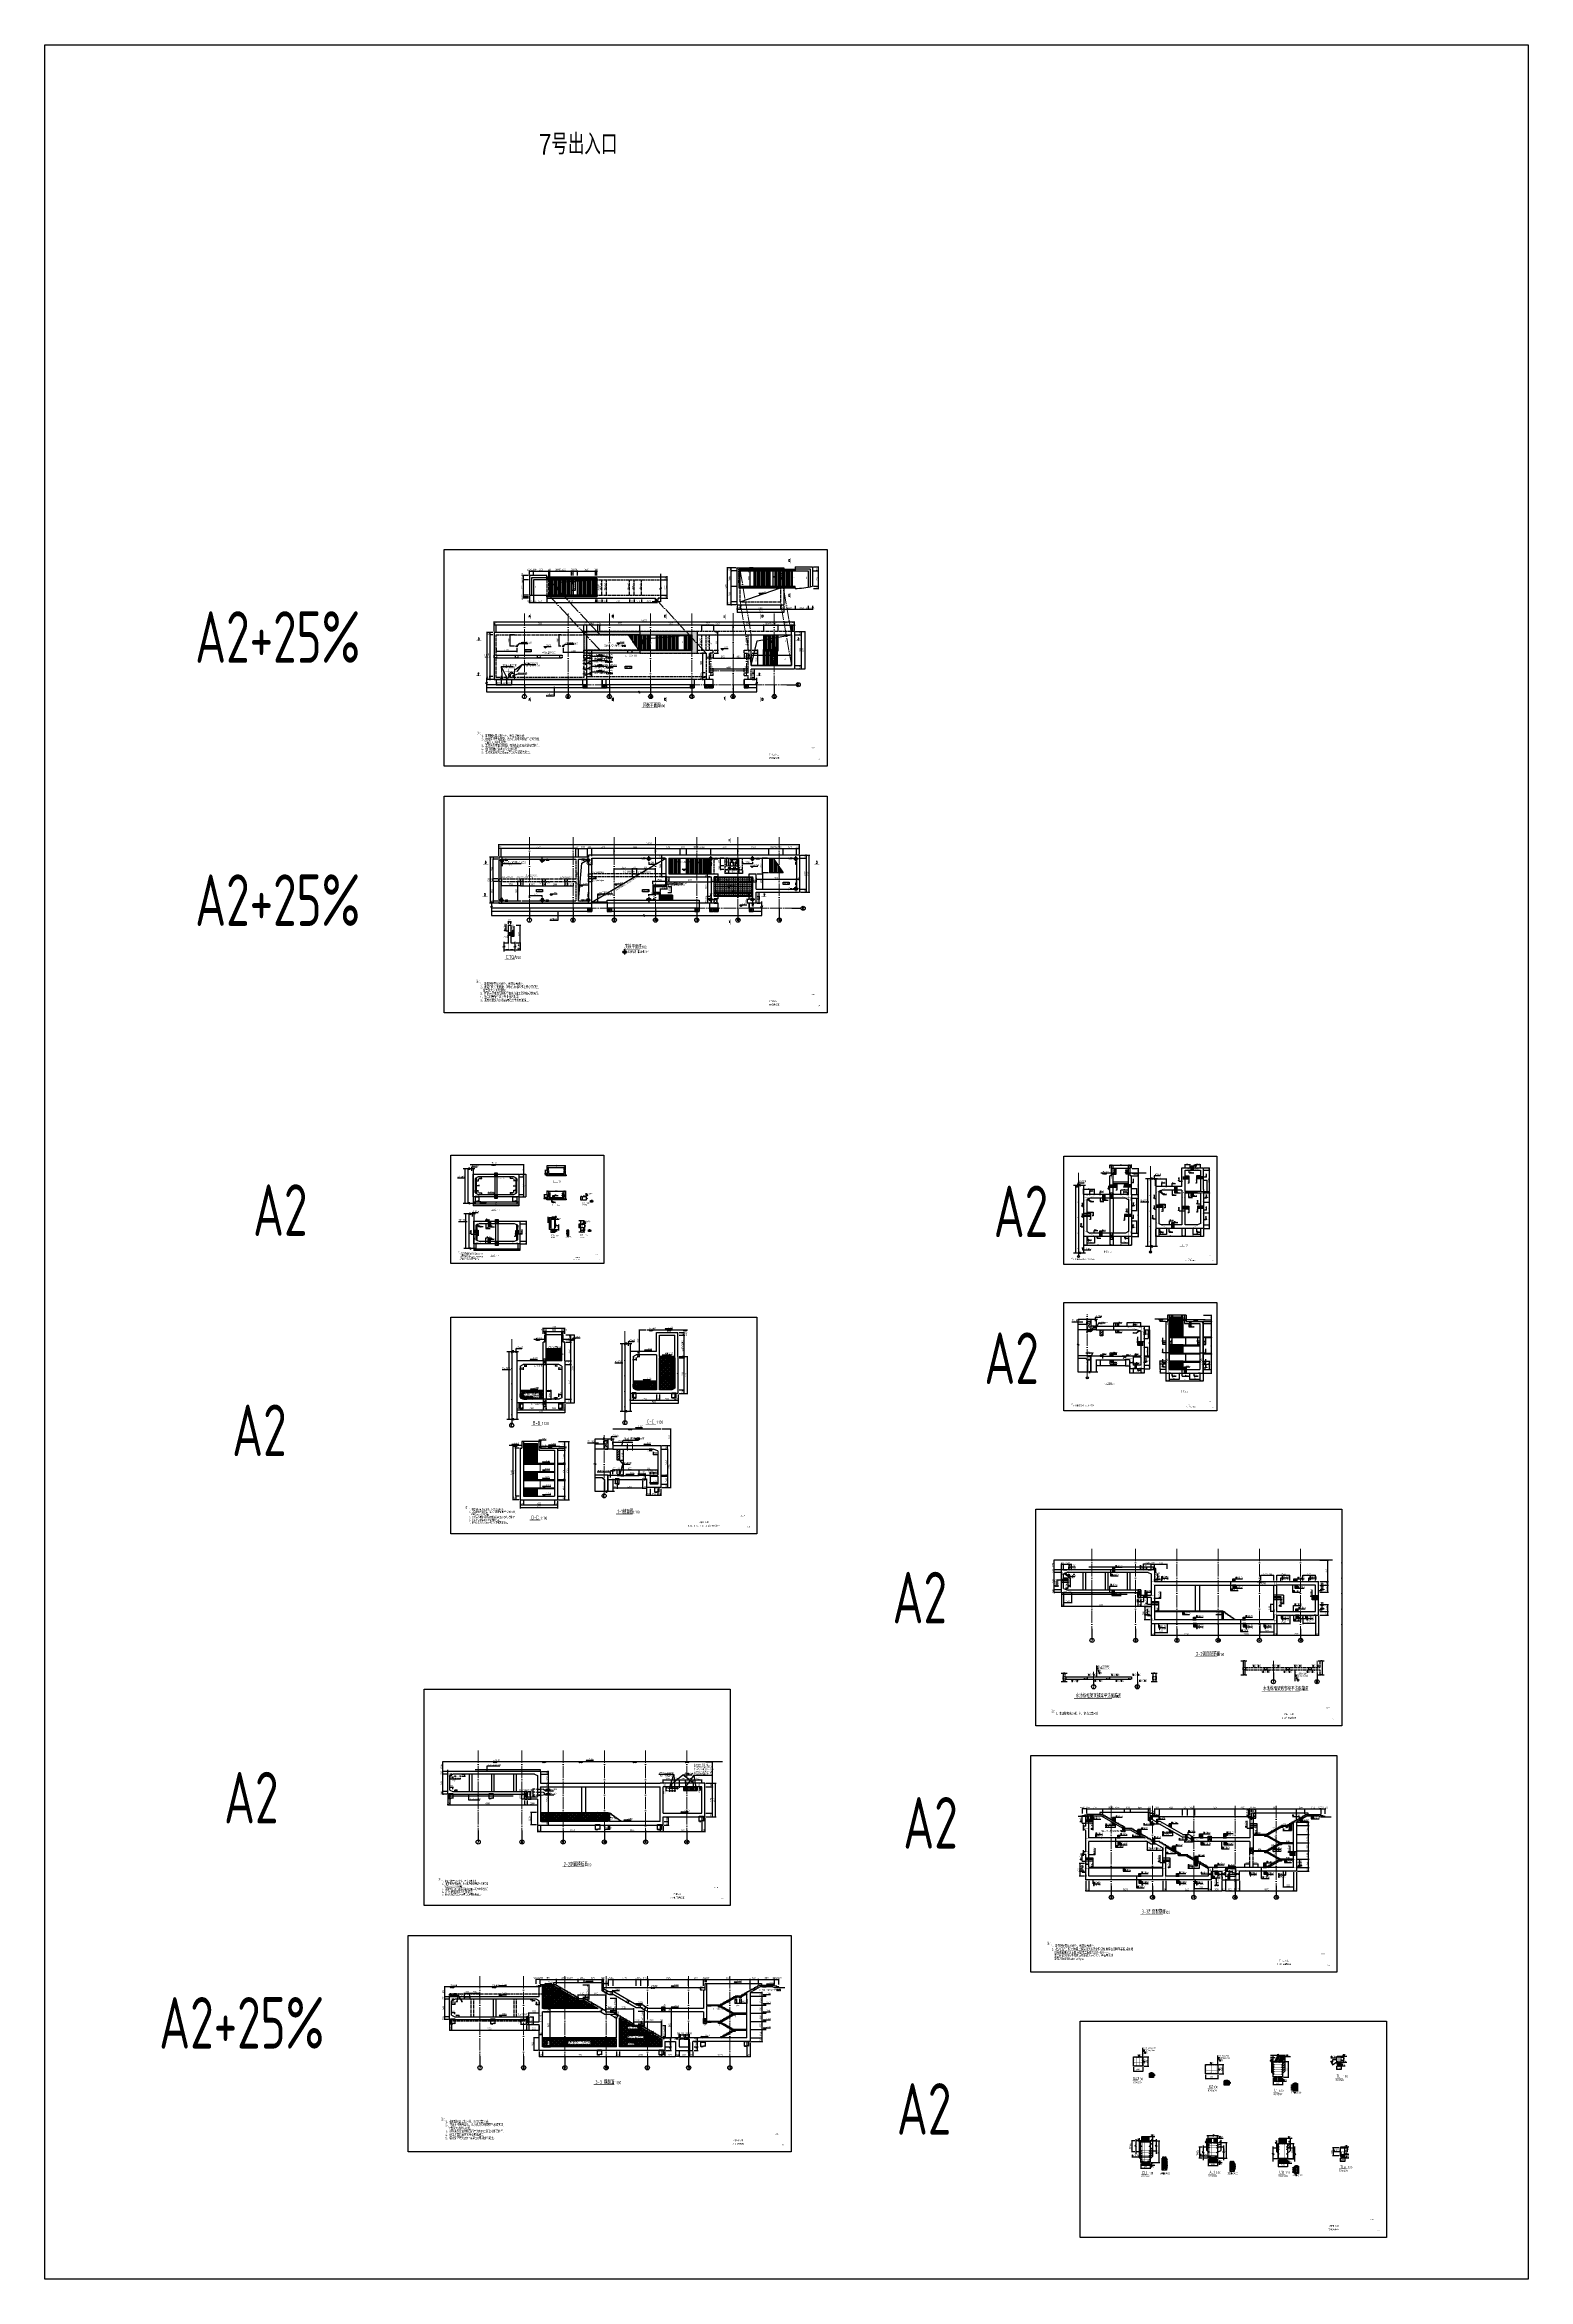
# Model space of a CAD drawing. Header units: millimetres. Extents: x -897614 to 191467, y -439928 to 101803.
# Drawn here: x -518084 to -230277, y -439928 to -6456 of the extents above; entities that cross this region are included whole.
import ezdxf
from ezdxf.enums import TextEntityAlignment as Align

# ---------------------------------------------------------------- set-up
doc = ezdxf.new("R2010")
doc.units = ezdxf.units.MM
doc.header["$LTSCALE"] = 1000
for name, pattern in [('ACAD_ISO04W100', [30, 24, -3, 0, -3]), ('CENTER', [1.625, 1.25, -0.125, 0.125, -0.125]), ('DASH', [0.35, 0.25, -0.1]), ('DASHED', [19.05, 12.7, -6.35]), ('DOTE', [2.42, 2, -0.2, 0.02, -0.2])]:
    doc.linetypes.add(name, pattern=pattern)
for name, color, linetype in [('0-w', 7, 'Continuous'), ('00JPS', 2, 'Continuous'), ('0人防', 40, 'Continuous'), ('1STAIR', 2, 'Continuous'), ('AXIS', 3, 'Continuous'), ('BEAM_DE', 7, 'Continuous'), ('COLUMN', 2, 'Continuous'), ('DC', 7, 'Continuous'), ('DIM_ELEV', 3, 'Continuous'), ('DIM_LEAD', 3, 'Continuous'), ('DIM_SYMB', 3, 'Continuous'), ('DMX', 7, 'Continuous'), ('gps', 233, 'Continuous'), ('HC_ZP', 4, 'Continuous'), ('JG_TEXT', 7, 'Continuous'), ('KD', 7, 'Continuous'), ('OTH', 7, 'Continuous'), ('PUB_TEXT', 7, 'Continuous'), ('REIN', 1, 'Continuous'), ('STAIR', 2, 'Continuous'), ('TEXT', 7, 'Continuous'), ('TEXT(水平)', 7, 'Continuous'), ('THIN', 7, 'Continuous'), ('TK', 140, 'Continuous'), ('ZDX', 7, 'DASH'), ('ZH', 7, 'Continuous'), ('图框', 3, 'Continuous'), ('结构柱', 8, 'Continuous')]:
    doc.layers.add(name, color=color, linetype=linetype)
for name, color, linetype, lineweight in [('AXIS_TEXT', 7, 'Continuous', 18), ('Beam', 4, 'DASHED', 25), ('DOTE', 8, 'ACAD_ISO04W100', 9), ('PUB_HATCH', 8, 'Continuous', 18), ('WALL', 6, 'Continuous', 30)]:
    doc.layers.add(name, color=color, linetype=linetype, lineweight=lineweight)
doc.layers.add('DY', color=1, linetype='Continuous', plot=False)
doc.styles.add('_HZTXT', font='txt.shx', dxfattribs={"width": 0.8, "bigfont": 'HZTXT.shx'})
doc.styles.add('_TCH_AXIS', font='COMPLEX', dxfattribs={"bigfont": 'GBCBIG'})
doc.styles.add('_TCH_LABEL', font='COMPLEX', dxfattribs={"bigfont": 'GBCBIG'})
doc.styles.add('COMPLEX', font='COMPLEX')
doc.styles.add('GPS', font='txt1.shx', dxfattribs={"width": 0.8, "bigfont": 'hztxt.shx'})
doc.styles.add('HT', font='rs9.shx', dxfattribs={"bigfont": 'hztxt.shx'})
doc.styles.add('TK-HZ-HT', font='', dxfattribs={"width": 0.8})
doc.styles.add('TK-HZ-ST', font='', dxfattribs={"width": 0.8})
doc.styles.add('TSSD', font='tssdeng.shx', dxfattribs={"width": 0.7, "bigfont": 'tssdchn.shx'})
doc.styles.add('TSSD_Label', font='Tssdeng.shx', dxfattribs={"width": 0.7, "bigfont": 'tssdchn.shx'})
doc.styles.add('TSSD_Rein', font='tssdeng.shx', dxfattribs={"width": 0.75, "bigfont": 'hztxt.shx'})
doc.styles.get('TK-HZ-HT').set_extended_font_data('SimSun')
doc.styles.get('TK-HZ-ST').set_extended_font_data('SimSun')
doc.dimstyles.new('TSD', dxfattribs={"dimtxt": 350, "dimasz": 100, "dimexe": 100, "dimexo": 200, "dimgap": 100, "dimtad": 1, "dimdec": 0, "dimzin": 0, "dimdsep": 46, "dimtxsty": 'TSSD', "dimblk": 'ARCHTICK', "dimcen": 0.09, "dimclrt": 7, "dimazin": 2, "dimtfac": 1, "dimtdec": 0, "dimtix": 1, "dimtmove": 2, "dimatfit": 3, "dimfxl": 0, "dimtolj": 1, "dimtzin": 0, "dimarcsym": 0})
pattern_1 = [(45, (-119914.98, -121901.05), (-176.7767, 176.7767), []), (50, (-119915, -121901.05), (717.2602, -62.7521), [75, -825]), (355, (-119915, -121901.05), (-138.7513, 752.1921), [60, -660]), (100.4514, (-119855.2, -121906.3), (578.5094, 689.4395), [63.7402, -701.1421]), (46.1842, (-119915, -121701.05), (1067.241, -165.519), [112.5, -1237.5]), (96.6356, (-119826, -121714.8), (934.6627, 974.118), [95.6103, -1051.713]), (351.1842, (-119915, -121701), (934.662, 974.1186), [90, -990]), (21, (-119815, -121751.05), (596.907, -402.6189), [75, -825]), (326, (-119815, -121751.05), (243.3153, 725.15), [60, -660]), (71.4514, (-119765.2, -121784.6), (840.2226, 322.5305), [63.7402, -701.1421]), (37.5, (-119914.98, -121901.05), (12.15986, 332.89385), [0, -652, 0, -670, 0, -662.5]), (7.5, (-119914.98, -121901.05), (263.06954, 394.4117), [0, -382, 0, -637, 0, -252.5]), (327.5, (-120137.98, -121901.05), (533.82244, -22.55487), [0, -250, 0, -780, 0, -1035]), (317.5, (-120237.98, -121901.05), (583.1862, 100.105), [0, -325, 0, -518, 0, -735])]
pattern_2 = [(45, (-129717.2, -240551), (-397.394, 397.394), []), (45, (-129507.2, -240551), (-397.394, 397.394), []), (45, (-129297.2, -240551), (-397.394, 397.394), []), (135, (-129717.2, -240551), (-397.394, -397.394), [265, -297]), (135, (-129612.2, -240446), (-397.394, -397.394), [265, -297]), (135, (-129507.2, -240341), (-397.394, -397.394), [265, -297])]
pattern_3 = [(45, (-129378.7, -260393.4), (-397.394, 397.394), []), (45, (-129168.7, -260393.4), (-397.394, 397.394), []), (45, (-128958.7, -260393.4), (-397.394, 397.394), []), (135, (-129378.7, -260393.4), (-397.394, -397.394), [265, -297]), (135, (-129273.7, -260288.4), (-397.394, -397.394), [265, -297]), (135, (-129168.7, -260183.4), (-397.394, -397.394), [265, -297])]
pattern_4 = [(45, (-358587.8, -93809.03), (-397.394, 397.394), []), (45, (-358377.8, -93809.03), (-397.394, 397.394), []), (45, (-358167.8, -93809.03), (-397.394, 397.394), []), (135, (-358587.8, -93809.03), (-397.394, -397.394), [265, -297]), (135, (-358482.8, -93704.03), (-397.394, -397.394), [265, -297]), (135, (-358377.8, -93599.03), (-397.394, -397.394), [265, -297])]

# ---------------------------------------------------------------- blocks, each defined once
blk = doc.blocks.new('_ArchTick')
at = {"color": 0, "linetype": 'ByBlock', "const_width": 0.4}
blk.add_lwpolyline([(-0.5, -0.5), (0.5, 0.5)], dxfattribs=at)
blk = doc.blocks.new('*D648')
at = {"layer": 'Defpoints', "color": 0, "transparency": 16777216}
for p in [(-304824, -255044), (-304824, -255744), (-303744, -255044)]:
    blk.add_point(p, dxfattribs=at)
at = {"layer": 'DIM_LEAD', "color": 0, "lineweight": -2, "transparency": 16777216}
for p, q in [((-304724, -255044), (-303694, -255044)), ((-304724, -255744), (-303694, -255744)), ((-303744, -255744), (-303744, -255044))]:
    blk.add_line(p, q, dxfattribs=at)
at = {"layer": 'DIM_LEAD', "color": 0, "lineweight": -2, "transparency": 16777216, "xscale": 50, "yscale": 50, "zscale": 50}
for p, rotation in [((-303744, -255044), 90), ((-303744, -255744), 270)]:
    blk.add_blockref('_ArchTick', p, dxfattribs=dict(at, rotation=rotation))
at = {"layer": 'DIM_LEAD', "color": 7, "transparency": 16777216, "insert": (-303882, -255394), "char_height": 175, "attachment_point": 5, "rotation": 90, "style": 'TSSD'}
blk.add_mtext('\\A1;700', dxfattribs=at)
blk = doc.blocks.new('*D649')
at = {"layer": 'Defpoints', "color": 0, "transparency": 16777216}
for p in [(-304824, -255744), (-304824, -260794), (-303744, -260794)]:
    blk.add_point(p, dxfattribs=at)
at = {"layer": 'DIM_LEAD', "color": 0, "lineweight": -2, "transparency": 16777216}
for p, q in [((-304724, -255744), (-303694, -255744)), ((-303744, -255744), (-303744, -260794)), ((-304724, -260794), (-303694, -260794))]:
    blk.add_line(p, q, dxfattribs=at)
at = {"layer": 'DIM_LEAD', "color": 0, "lineweight": -2, "transparency": 16777216, "xscale": 50, "yscale": 50, "zscale": 50}
for p, rotation in [((-303744, -255744), 90), ((-303744, -260794), 270)]:
    blk.add_blockref('_ArchTick', p, dxfattribs=dict(at, rotation=rotation))
at = {"layer": 'DIM_LEAD', "color": 7, "transparency": 16777216, "insert": (-303882, -258269), "char_height": 175, "attachment_point": 5, "rotation": 90, "style": 'TSSD'}
blk.add_mtext('\\A1;5050', dxfattribs=at)
blk = doc.blocks.new('*D650')
at = {"layer": 'Defpoints', "color": 0, "transparency": 16777216}
for p in [(-313324, -261568, 0), (-313324, -262730), (-308424, -261594)]:
    blk.add_point(p, dxfattribs=at)
at = {"layer": 'DIM_LEAD', "color": 0, "lineweight": -2, "transparency": 16777216}
for p, q in [((-313324, -261668), (-313324, -262780)), ((-308424, -262730), (-313324, -262730)), ((-308424, -261694), (-308424, -262780))]:
    blk.add_line(p, q, dxfattribs=at)
at = {"layer": 'DIM_LEAD', "color": 0, "lineweight": -2, "transparency": 16777216, "xscale": 50, "yscale": 50, "zscale": 50, "rotation": 180}
blk.add_blockref('_ArchTick', (-313324, -262730), dxfattribs=at)
at = {"layer": 'DIM_LEAD', "color": 0, "lineweight": -2, "transparency": 16777216, "xscale": 50, "yscale": 50, "zscale": 50}
blk.add_blockref('_ArchTick', (-308424, -262730), dxfattribs=at)
at = {"layer": 'DIM_LEAD', "color": 7, "transparency": 16777216, "insert": (-310874, -262592), "char_height": 175, "attachment_point": 5, "style": 'TSSD'}
blk.add_mtext('\\A1;4900', dxfattribs=at)
blk = doc.blocks.new('*D651')
at = {"layer": 'Defpoints', "color": 0, "transparency": 16777216}
for p in [(-314124, -261494), (-314124, -262730), (-313324, -261594)]:
    blk.add_point(p, dxfattribs=at)
at = {"layer": 'DIM_LEAD', "color": 0, "lineweight": -2, "transparency": 16777216}
for p, q in [((-314124, -261594), (-314124, -262780)), ((-313324, -262730), (-314124, -262730)), ((-313324, -261694), (-313324, -262780))]:
    blk.add_line(p, q, dxfattribs=at)
at = {"layer": 'DIM_LEAD', "color": 0, "lineweight": -2, "transparency": 16777216, "xscale": 50, "yscale": 50, "zscale": 50, "rotation": 180}
blk.add_blockref('_ArchTick', (-314124, -262730), dxfattribs=at)
at = {"layer": 'DIM_LEAD', "color": 0, "lineweight": -2, "transparency": 16777216, "xscale": 50, "yscale": 50, "zscale": 50}
blk.add_blockref('_ArchTick', (-313324, -262730), dxfattribs=at)
at = {"layer": 'DIM_LEAD', "color": 7, "transparency": 16777216, "insert": (-313724, -262592), "char_height": 175, "attachment_point": 5, "style": 'TSSD'}
blk.add_mtext('\\A1;800', dxfattribs=at)
blk = doc.blocks.new('A$C6C9C000F')
at = {"color": 5}
for p, q in [((1892, 9438), (210, 9438)), ((1892, 10038), (1892, 9438)), ((2692, 10038), (1892, 10038)), ((1892, 9438), (1892, 10038)), ((1892, 10038), (2692, 10038)), ((1892, 9438), (1892, 8438)), ((2692, 10482), (2692, 8438)), ((2692, 10038), (2692, 8438)), ((3692, 10482), (3692, 8438)), ((2692, 8438), (210, 8438)), ((2092, 8438), (2692, 8438)), ((3692, 8438), (2692, 8438)), ((2692, 3388), (210, 3388)), ((1692, 2888), (210, 2888)), ((1692, 2888), (2092, 2488)), ((2092, 210), (2092, 2488)), ((2692, 210), (2692, 3388)), ((2692, 3388), (2692, 210)), ((3692, 2688), (3692, 210))]:
    blk.add_line(p, q, dxfattribs=at)
at = {"color": 5, "linetype": 'DASH'}
for p, q in [((1892, 10038), (2692, 8438)), ((1892, 8438), (2692, 10038))]:
    blk.add_line(p, q, dxfattribs=at)
at = {"color": 5}
blk.add_lwpolyline([(4002, 210), (2558, 210), (2481, 420), (2407, 0), (2333, 210), (210, 210), (210, 5468), (420, 5542), (0, 5617), (210, 5693), (210, 10482), (1800, 10482), (1875, 10272), (1949, 10692), (2025, 10482), (3943, 10482)], dxfattribs=at)
blk = doc.blocks.new('*D636')
at = {"layer": 'Defpoints', "color": 0, "transparency": 16777216}
for p in [(-300579, -264164), (-299979, -264164), (-299979, -265659)]:
    blk.add_point(p, dxfattribs=at)
at = {"layer": 'DIM_LEAD', "color": 0, "lineweight": -2, "transparency": 16777216}
for p, q in [((-300579, -264264), (-300579, -265709)), ((-299979, -264264), (-299979, -265709)), ((-300579, -265659), (-299979, -265659))]:
    blk.add_line(p, q, dxfattribs=at)
at = {"layer": 'DIM_LEAD', "color": 0, "lineweight": -2, "transparency": 16777216, "xscale": 50, "yscale": 50, "zscale": 50, "rotation": 180}
blk.add_blockref('_ArchTick', (-300579, -265659), dxfattribs=at)
at = {"layer": 'DIM_LEAD', "color": 0, "lineweight": -2, "transparency": 16777216, "xscale": 50, "yscale": 50, "zscale": 50}
blk.add_blockref('_ArchTick', (-299979, -265659), dxfattribs=at)
at = {"layer": 'DIM_LEAD', "color": 7, "transparency": 16777216, "insert": (-300279, -265522), "char_height": 175, "attachment_point": 5, "style": 'TSSD'}
blk.add_mtext('\\A1;600', dxfattribs=at)
blk = doc.blocks.new('*D637')
at = {"layer": 'Defpoints', "color": 0, "transparency": 16777216}
for p in [(-299979, -264164), (-293979, -264164), (-293979, -265659)]:
    blk.add_point(p, dxfattribs=at)
at = {"layer": 'DIM_LEAD', "color": 0, "lineweight": -2, "transparency": 16777216}
for p, q in [((-299979, -264264), (-299979, -265709)), ((-293979, -264264), (-293979, -265709)), ((-299979, -265659), (-293979, -265659))]:
    blk.add_line(p, q, dxfattribs=at)
at = {"layer": 'DIM_LEAD', "color": 0, "lineweight": -2, "transparency": 16777216, "xscale": 50, "yscale": 50, "zscale": 50, "rotation": 180}
blk.add_blockref('_ArchTick', (-299979, -265659), dxfattribs=at)
at = {"layer": 'DIM_LEAD', "color": 0, "lineweight": -2, "transparency": 16777216, "xscale": 50, "yscale": 50, "zscale": 50}
blk.add_blockref('_ArchTick', (-293979, -265659), dxfattribs=at)
at = {"layer": 'DIM_LEAD', "color": 7, "transparency": 16777216, "insert": (-296979, -265522), "char_height": 175, "attachment_point": 5, "style": 'TSSD'}
blk.add_mtext('\\A1;6000', dxfattribs=at)
blk = doc.blocks.new('*D638')
at = {"layer": 'Defpoints', "color": 0, "transparency": 16777216}
for p in [(-293979, -264164), (-293379, -264164), (-293379, -265659)]:
    blk.add_point(p, dxfattribs=at)
at = {"layer": 'DIM_LEAD', "color": 0, "lineweight": -2, "transparency": 16777216}
for p, q in [((-293979, -264264), (-293979, -265709)), ((-293379, -264264), (-293379, -265709)), ((-293979, -265659), (-293379, -265659))]:
    blk.add_line(p, q, dxfattribs=at)
at = {"layer": 'DIM_LEAD', "color": 0, "lineweight": -2, "transparency": 16777216, "xscale": 50, "yscale": 50, "zscale": 50, "rotation": 180}
blk.add_blockref('_ArchTick', (-293979, -265659), dxfattribs=at)
at = {"layer": 'DIM_LEAD', "color": 0, "lineweight": -2, "transparency": 16777216, "xscale": 50, "yscale": 50, "zscale": 50}
blk.add_blockref('_ArchTick', (-293379, -265659), dxfattribs=at)
at = {"layer": 'DIM_LEAD', "color": 7, "transparency": 16777216, "insert": (-293679, -265522), "char_height": 175, "attachment_point": 5, "style": 'TSSD'}
blk.add_mtext('\\A1;600', dxfattribs=at)
blk = doc.blocks.new('*D639')
at = {"layer": 'Defpoints', "color": 0, "transparency": 16777216}
for p in [(-293379, -263464), (-293379, -264164), (-291705, -263464)]:
    blk.add_point(p, dxfattribs=at)
at = {"layer": 'DIM_LEAD', "color": 0, "lineweight": -2, "transparency": 16777216}
for p, q in [((-293279, -263464), (-291655, -263464)), ((-293279, -264164), (-291655, -264164)), ((-291705, -264164), (-291705, -263464))]:
    blk.add_line(p, q, dxfattribs=at)
at = {"layer": 'DIM_LEAD', "color": 0, "lineweight": -2, "transparency": 16777216, "xscale": 50, "yscale": 50, "zscale": 50}
for p, rotation in [((-291705, -263464), 90), ((-291705, -264164), 270)]:
    blk.add_blockref('_ArchTick', p, dxfattribs=dict(at, rotation=rotation))
at = {"layer": 'DIM_LEAD', "color": 7, "transparency": 16777216, "insert": (-291843, -263814), "char_height": 175, "attachment_point": 5, "rotation": 90, "style": 'TSSD'}
blk.add_mtext('\\A1;700', dxfattribs=at)
blk = doc.blocks.new('*D640')
at = {"layer": 'Defpoints', "color": 0, "transparency": 16777216}
for p in [(-293379, -260410), (-293379, -263464), (-291705, -260410)]:
    blk.add_point(p, dxfattribs=at)
at = {"layer": 'DIM_LEAD', "color": 0, "lineweight": -2, "transparency": 16777216}
for p, q in [((-293279, -260410), (-291655, -260410)), ((-293279, -263464), (-291655, -263464)), ((-291705, -263464), (-291705, -260410))]:
    blk.add_line(p, q, dxfattribs=at)
at = {"layer": 'DIM_LEAD', "color": 0, "lineweight": -2, "transparency": 16777216, "xscale": 50, "yscale": 50, "zscale": 50}
for p, rotation in [((-291705, -260410), 90), ((-291705, -263464), 270)]:
    blk.add_blockref('_ArchTick', p, dxfattribs=dict(at, rotation=rotation))
at = {"layer": 'DIM_LEAD', "color": 7, "transparency": 16777216, "insert": (-291843, -261937), "char_height": 175, "attachment_point": 5, "rotation": 90, "style": 'TSSD'}
blk.add_mtext('\\A1;3054', dxfattribs=at)
blk = doc.blocks.new('*D641')
at = {"layer": 'Defpoints', "color": 0, "transparency": 16777216}
for p in [(-293379, -260260), (-293379, -260410), (-291705, -260260)]:
    blk.add_point(p, dxfattribs=at)
at = {"layer": 'DIM_LEAD', "color": 0, "lineweight": -2, "transparency": 16777216}
for p, q in [((-293279, -260260), (-291655, -260260)), ((-293279, -260410), (-291655, -260410)), ((-291705, -260260), (-291705, -260210)), ((-291705, -260410), (-291705, -260260)), ((-291705, -260410), (-291705, -260460))]:
    blk.add_line(p, q, dxfattribs=at)
at = {"layer": 'DIM_LEAD', "color": 0, "lineweight": -2, "transparency": 16777216, "xscale": 50, "yscale": 50, "zscale": 50}
for p, rotation in [((-291705, -260260), 270), ((-291705, -260410), 90)]:
    blk.add_blockref('_ArchTick', p, dxfattribs=dict(at, rotation=rotation))
at = {"layer": 'DIM_LEAD', "color": 7, "transparency": 16777216, "insert": (-291843, -260335), "char_height": 175, "attachment_point": 5, "rotation": 90, "style": 'TSSD'}
blk.add_mtext('\\A1;150', dxfattribs=at)
blk = doc.blocks.new('*D642')
at = {"layer": 'Defpoints', "color": 0, "transparency": 16777216}
for p in [(-293379, -257250), (-291705, -257250), (-293379, -260260)]:
    blk.add_point(p, dxfattribs=at)
at = {"layer": 'DIM_LEAD', "color": 0, "lineweight": -2, "transparency": 16777216}
for p, q in [((-293279, -257250), (-291655, -257250)), ((-291705, -260260), (-291705, -257250)), ((-293279, -260260), (-291655, -260260))]:
    blk.add_line(p, q, dxfattribs=at)
at = {"layer": 'DIM_LEAD', "color": 0, "lineweight": -2, "transparency": 16777216, "xscale": 50, "yscale": 50, "zscale": 50}
for p, rotation in [((-291705, -257250), 90), ((-291705, -260260), 270)]:
    blk.add_blockref('_ArchTick', p, dxfattribs=dict(at, rotation=rotation))
at = {"layer": 'DIM_LEAD', "color": 7, "transparency": 16777216, "insert": (-291843, -258755), "char_height": 175, "attachment_point": 5, "rotation": 90, "style": 'TSSD'}
blk.add_mtext('\\A1;3010', dxfattribs=at)
blk = doc.blocks.new('*D643')
at = {"layer": 'Defpoints', "color": 0, "transparency": 16777216}
for p in [(-293379, -257100), (-293379, -257250), (-291705, -257100)]:
    blk.add_point(p, dxfattribs=at)
at = {"layer": 'DIM_LEAD', "color": 0, "lineweight": -2, "transparency": 16777216}
for p, q in [((-293279, -257100), (-291655, -257100)), ((-293279, -257250), (-291655, -257250)), ((-291705, -257100), (-291705, -257050)), ((-291705, -257250), (-291705, -257100)), ((-291705, -257250), (-291705, -257300))]:
    blk.add_line(p, q, dxfattribs=at)
at = {"layer": 'DIM_LEAD', "color": 0, "lineweight": -2, "transparency": 16777216, "xscale": 50, "yscale": 50, "zscale": 50}
for p, rotation in [((-291705, -257100), 270), ((-291705, -257250), 90)]:
    blk.add_blockref('_ArchTick', p, dxfattribs=dict(at, rotation=rotation))
at = {"layer": 'DIM_LEAD', "color": 7, "transparency": 16777216, "insert": (-291843, -257175), "char_height": 175, "attachment_point": 5, "rotation": 90, "style": 'TSSD'}
blk.add_mtext('\\A1;150', dxfattribs=at)
blk = doc.blocks.new('*D644')
at = {"layer": 'Defpoints', "color": 0, "transparency": 16777216}
for p in [(-293379, -254540), (-291705, -254540), (-293379, -257100)]:
    blk.add_point(p, dxfattribs=at)
at = {"layer": 'DIM_LEAD', "color": 0, "lineweight": -2, "transparency": 16777216}
for p, q in [((-293279, -254540), (-291655, -254540)), ((-291705, -257100), (-291705, -254540)), ((-293279, -257100), (-291655, -257100))]:
    blk.add_line(p, q, dxfattribs=at)
at = {"layer": 'DIM_LEAD', "color": 0, "lineweight": -2, "transparency": 16777216, "xscale": 50, "yscale": 50, "zscale": 50}
for p, rotation in [((-291705, -254540), 90), ((-291705, -257100), 270)]:
    blk.add_blockref('_ArchTick', p, dxfattribs=dict(at, rotation=rotation))
at = {"layer": 'DIM_LEAD', "color": 7, "transparency": 16777216, "insert": (-291843, -255820), "char_height": 175, "attachment_point": 5, "rotation": 90, "style": 'TSSD'}
blk.add_mtext('\\A1;2560', dxfattribs=at)
blk = doc.blocks.new('*D645')
at = {"layer": 'Defpoints', "color": 0, "transparency": 16777216}
for p in [(-293379, -254140), (-293379, -254540), (-291705, -254140)]:
    blk.add_point(p, dxfattribs=at)
at = {"layer": 'DIM_LEAD', "color": 0, "lineweight": -2, "transparency": 16777216}
for p, q in [((-293279, -254140), (-291655, -254140)), ((-293279, -254540), (-291655, -254540)), ((-291705, -254540), (-291705, -254140))]:
    blk.add_line(p, q, dxfattribs=at)
at = {"layer": 'DIM_LEAD', "color": 0, "lineweight": -2, "transparency": 16777216, "xscale": 50, "yscale": 50, "zscale": 50}
for p, rotation in [((-291705, -254140), 90), ((-291705, -254540), 270)]:
    blk.add_blockref('_ArchTick', p, dxfattribs=dict(at, rotation=rotation))
at = {"layer": 'DIM_LEAD', "color": 7, "transparency": 16777216, "insert": (-291843, -254340), "char_height": 175, "attachment_point": 5, "rotation": 90, "style": 'TSSD'}
blk.add_mtext('\\A1;400', dxfattribs=at)
blk = doc.blocks.new('*D646')
at = {"layer": 'Defpoints', "color": 0, "transparency": 16777216}
for p in [(-293379, -253824), (-293379, -254140), (-291705, -253824)]:
    blk.add_point(p, dxfattribs=at)
at = {"layer": 'DIM_LEAD', "color": 0, "lineweight": -2, "transparency": 16777216}
for p, q in [((-293279, -253824), (-291655, -253824)), ((-293279, -254140), (-291655, -254140)), ((-291705, -253824), (-291705, -253774)), ((-291705, -254140), (-291705, -253824)), ((-291705, -254140), (-291705, -254190))]:
    blk.add_line(p, q, dxfattribs=at)
at = {"layer": 'DIM_LEAD', "color": 0, "lineweight": -2, "transparency": 16777216, "xscale": 50, "yscale": 50, "zscale": 50}
for p, rotation in [((-291705, -253824), 270), ((-291705, -254140), 90)]:
    blk.add_blockref('_ArchTick', p, dxfattribs=dict(at, rotation=rotation))
at = {"layer": 'DIM_LEAD', "color": 7, "transparency": 16777216, "insert": (-291843, -253982), "char_height": 175, "attachment_point": 5, "rotation": 90, "style": 'TSSD'}
blk.add_mtext('\\A1;316', dxfattribs=at)
blk = doc.blocks.new('*D647')
at = {"layer": 'Defpoints', "color": 0, "transparency": 16777216}
for p in [(-293379, -252872), (-293379, -253824), (-291705, -252872)]:
    blk.add_point(p, dxfattribs=at)
at = {"layer": 'DIM_LEAD', "color": 0, "lineweight": -2, "transparency": 16777216}
for p, q in [((-293279, -252872), (-291655, -252872)), ((-293279, -253824), (-291655, -253824)), ((-291705, -253824), (-291705, -252872))]:
    blk.add_line(p, q, dxfattribs=at)
at = {"layer": 'DIM_LEAD', "color": 0, "lineweight": -2, "transparency": 16777216, "xscale": 50, "yscale": 50, "zscale": 50}
for p, rotation in [((-291705, -252872), 90), ((-291705, -253824), 270)]:
    blk.add_blockref('_ArchTick', p, dxfattribs=dict(at, rotation=rotation))
at = {"layer": 'DIM_LEAD', "color": 7, "transparency": 16777216, "insert": (-291843, -253348), "char_height": 175, "attachment_point": 5, "rotation": 90, "style": 'TSSD'}
blk.add_mtext('\\A1;952', dxfattribs=at)
blk = doc.blocks.new('*D652')
at = {"layer": 'Defpoints', "color": 0, "transparency": 16777216}
for p in [(-301700, -253674), (-300579, -253674), (-300579, -254140)]:
    blk.add_point(p, dxfattribs=at)
at = {"layer": 'DIM_LEAD', "color": 0, "lineweight": -2, "transparency": 16777216}
for p, q in [((-300679, -253674), (-301750, -253674)), ((-300679, -254140), (-301750, -254140)), ((-301700, -254140), (-301700, -253674))]:
    blk.add_line(p, q, dxfattribs=at)
at = {"layer": 'DIM_LEAD', "color": 0, "lineweight": -2, "transparency": 16777216, "xscale": 50, "yscale": 50, "zscale": 50}
for p, rotation in [((-301700, -253674), 90), ((-301700, -254140), 270)]:
    blk.add_blockref('_ArchTick', p, dxfattribs=dict(at, rotation=rotation))
at = {"layer": 'DIM_LEAD', "color": 7, "transparency": 16777216, "insert": (-301837, -253907), "char_height": 175, "attachment_point": 5, "rotation": 90, "style": 'TSSD'}
blk.add_mtext('\\A1;466', dxfattribs=at)
blk = doc.blocks.new('*D653')
at = {"layer": 'Defpoints', "color": 0, "transparency": 16777216}
for p in [(-308424, -261594, 0), (-307624, -261494, 0), (-307624, -262730)]:
    blk.add_point(p, dxfattribs=at)
at = {"layer": 'DIM_LEAD', "color": 0, "lineweight": -2, "transparency": 16777216}
for p, q in [((-308424, -261694), (-308424, -262780)), ((-308424, -262730), (-307624, -262730)), ((-307624, -261594), (-307624, -262780))]:
    blk.add_line(p, q, dxfattribs=at)
at = {"layer": 'DIM_LEAD', "color": 0, "lineweight": -2, "transparency": 16777216, "xscale": 50, "yscale": 50, "zscale": 50, "rotation": 180}
blk.add_blockref('_ArchTick', (-308424, -262730), dxfattribs=at)
at = {"layer": 'DIM_LEAD', "color": 0, "lineweight": -2, "transparency": 16777216, "xscale": 50, "yscale": 50, "zscale": 50}
blk.add_blockref('_ArchTick', (-307624, -262730), dxfattribs=at)
at = {"layer": 'DIM_LEAD', "color": 7, "transparency": 16777216, "insert": (-308024, -262592), "char_height": 175, "attachment_point": 5, "style": 'TSSD'}
blk.add_mtext('\\A1;800', dxfattribs=at)
blk = doc.blocks.new('*D654')
at = {"layer": 'Defpoints', "color": 0, "transparency": 16777216}
for p in [(-307624, -263294), (-306924, -263294), (-306924, -264120)]:
    blk.add_point(p, dxfattribs=at)
at = {"layer": 'DIM_LEAD', "color": 0, "lineweight": -2, "transparency": 16777216}
for p, q in [((-307624, -263394), (-307624, -264170)), ((-307624, -264120), (-306924, -264120)), ((-306924, -263394), (-306924, -264170))]:
    blk.add_line(p, q, dxfattribs=at)
at = {"layer": 'DIM_LEAD', "color": 0, "lineweight": -2, "transparency": 16777216, "xscale": 50, "yscale": 50, "zscale": 50, "rotation": 180}
blk.add_blockref('_ArchTick', (-307624, -264120), dxfattribs=at)
at = {"layer": 'DIM_LEAD', "color": 0, "lineweight": -2, "transparency": 16777216, "xscale": 50, "yscale": 50, "zscale": 50}
blk.add_blockref('_ArchTick', (-306924, -264120), dxfattribs=at)
at = {"layer": 'DIM_LEAD', "color": 7, "transparency": 16777216, "insert": (-307274, -263982), "char_height": 175, "attachment_point": 5, "style": 'TSSD'}
blk.add_mtext('\\A1;700', dxfattribs=at)
blk = doc.blocks.new('*D655')
at = {"layer": 'Defpoints', "color": 0, "transparency": 16777216}
for p in [(-306924, -263294), (-305424, -263294, 0), (-305424, -264120)]:
    blk.add_point(p, dxfattribs=at)
at = {"layer": 'DIM_LEAD', "color": 0, "lineweight": -2, "transparency": 16777216}
for p, q in [((-306924, -263394), (-306924, -264170)), ((-306924, -264120), (-305424, -264120)), ((-305424, -263394), (-305424, -264170))]:
    blk.add_line(p, q, dxfattribs=at)
at = {"layer": 'DIM_LEAD', "color": 0, "lineweight": -2, "transparency": 16777216, "xscale": 50, "yscale": 50, "zscale": 50, "rotation": 180}
blk.add_blockref('_ArchTick', (-306924, -264120), dxfattribs=at)
at = {"layer": 'DIM_LEAD', "color": 0, "lineweight": -2, "transparency": 16777216, "xscale": 50, "yscale": 50, "zscale": 50}
blk.add_blockref('_ArchTick', (-305424, -264120), dxfattribs=at)
at = {"layer": 'DIM_LEAD', "color": 7, "transparency": 16777216, "insert": (-306174, -263982), "char_height": 175, "attachment_point": 5, "style": 'TSSD'}
blk.add_mtext('\\A1;1500', dxfattribs=at)
blk = doc.blocks.new('*D656')
at = {"layer": 'Defpoints', "color": 0, "transparency": 16777216}
for p in [(-305424, -263294, 0), (-304824, -263294), (-304824, -264120)]:
    blk.add_point(p, dxfattribs=at)
at = {"layer": 'DIM_LEAD', "color": 0, "lineweight": -2, "transparency": 16777216}
for p, q in [((-305424, -263394), (-305424, -264170)), ((-305424, -264120), (-304824, -264120)), ((-304824, -263394), (-304824, -264170))]:
    blk.add_line(p, q, dxfattribs=at)
at = {"layer": 'DIM_LEAD', "color": 0, "lineweight": -2, "transparency": 16777216, "xscale": 50, "yscale": 50, "zscale": 50, "rotation": 180}
blk.add_blockref('_ArchTick', (-305424, -264120), dxfattribs=at)
at = {"layer": 'DIM_LEAD', "color": 0, "lineweight": -2, "transparency": 16777216, "xscale": 50, "yscale": 50, "zscale": 50}
blk.add_blockref('_ArchTick', (-304824, -264120), dxfattribs=at)
at = {"layer": 'DIM_LEAD', "color": 7, "transparency": 16777216, "insert": (-305124, -263982), "char_height": 175, "attachment_point": 5, "style": 'TSSD'}
blk.add_mtext('\\A1;600', dxfattribs=at)
blk = doc.blocks.new('*D657')
at = {"layer": 'Defpoints', "color": 0, "transparency": 16777216}
for p in [(-304824, -260794, 0), (-304824, -260994, 0), (-303744, -260994)]:
    blk.add_point(p, dxfattribs=at)
at = {"layer": 'DIM_LEAD', "color": 0, "lineweight": -2, "transparency": 16777216}
for p, q in [((-304724, -260794), (-303694, -260794)), ((-304724, -260994), (-303694, -260994)), ((-303744, -260794), (-303744, -260744)), ((-303744, -260794), (-303744, -260994)), ((-303744, -260994), (-303744, -261044))]:
    blk.add_line(p, q, dxfattribs=at)
at = {"layer": 'DIM_LEAD', "color": 0, "lineweight": -2, "transparency": 16777216, "xscale": 50, "yscale": 50, "zscale": 50}
for p, rotation in [((-303744, -260794), 270), ((-303744, -260994), 90)]:
    blk.add_blockref('_ArchTick', p, dxfattribs=dict(at, rotation=rotation))
at = {"layer": 'DIM_LEAD', "color": 7, "transparency": 16777216, "insert": (-303882, -260894), "char_height": 175, "attachment_point": 5, "rotation": 90, "style": 'TSSD'}
blk.add_mtext('\\A1;200', dxfattribs=at)
blk = doc.blocks.new('*D658')
at = {"layer": 'Defpoints', "color": 0, "transparency": 16777216}
for p in [(-304824, -260994, 0), (-304824, -262594), (-303744, -262594)]:
    blk.add_point(p, dxfattribs=at)
at = {"layer": 'DIM_LEAD', "color": 0, "lineweight": -2, "transparency": 16777216}
for p, q in [((-304724, -260994), (-303694, -260994)), ((-304724, -262594), (-303694, -262594)), ((-303744, -260994), (-303744, -262594))]:
    blk.add_line(p, q, dxfattribs=at)
at = {"layer": 'DIM_LEAD', "color": 0, "lineweight": -2, "transparency": 16777216, "xscale": 50, "yscale": 50, "zscale": 50}
for p, rotation in [((-303744, -260994), 90), ((-303744, -262594), 270)]:
    blk.add_blockref('_ArchTick', p, dxfattribs=dict(at, rotation=rotation))
at = {"layer": 'DIM_LEAD', "color": 7, "transparency": 16777216, "insert": (-303882, -261794), "char_height": 175, "attachment_point": 5, "rotation": 90, "style": 'TSSD'}
blk.add_mtext('\\A1;1600', dxfattribs=at)
blk = doc.blocks.new('*D659')
at = {"layer": 'Defpoints', "color": 0, "transparency": 16777216}
for p in [(-304824, -262594), (-304824, -263294), (-303744, -263294)]:
    blk.add_point(p, dxfattribs=at)
at = {"layer": 'DIM_LEAD', "color": 0, "lineweight": -2, "transparency": 16777216}
for p, q in [((-304724, -262594), (-303694, -262594)), ((-304724, -263294), (-303694, -263294)), ((-303744, -262594), (-303744, -263294))]:
    blk.add_line(p, q, dxfattribs=at)
at = {"layer": 'DIM_LEAD', "color": 0, "lineweight": -2, "transparency": 16777216, "xscale": 50, "yscale": 50, "zscale": 50}
for p, rotation in [((-303744, -262594), 90), ((-303744, -263294), 270)]:
    blk.add_blockref('_ArchTick', p, dxfattribs=dict(at, rotation=rotation))
at = {"layer": 'DIM_LEAD', "color": 7, "transparency": 16777216, "insert": (-303882, -262944), "char_height": 175, "attachment_point": 5, "rotation": 90, "style": 'TSSD'}
blk.add_mtext('\\A1;700', dxfattribs=at)
blk = doc.blocks.new('*D693')
at = {"layer": 'Defpoints', "color": 0, "transparency": 16777216}
for p in [(-301700, -264164), (-300579, -263464), (-300579, -264164)]:
    blk.add_point(p, dxfattribs=at)
at = {"layer": 'DIM_LEAD', "color": 0, "lineweight": -2, "transparency": 16777216}
for p, q in [((-300679, -263464), (-301750, -263464)), ((-300679, -264164), (-301750, -264164)), ((-301700, -263464), (-301700, -264164))]:
    blk.add_line(p, q, dxfattribs=at)
at = {"layer": 'DIM_LEAD', "color": 0, "lineweight": -2, "transparency": 16777216, "xscale": 50, "yscale": 50, "zscale": 50}
for p, rotation in [((-301700, -263464), 90), ((-301700, -264164), 270)]:
    blk.add_blockref('_ArchTick', p, dxfattribs=dict(at, rotation=rotation))
at = {"layer": 'DIM_LEAD', "color": 7, "transparency": 16777216, "insert": (-301837, -263814), "char_height": 175, "attachment_point": 5, "rotation": 90, "style": 'TSSD'}
blk.add_mtext('\\A1;700', dxfattribs=at)
blk = doc.blocks.new('*D879')
at = {"layer": 'Defpoints', "color": 0, "transparency": 16777216}
for p in [(-292907, -400068), (-290507, -400068), (-290507, -401004)]:
    blk.add_point(p, dxfattribs=at)
at = {"layer": 'DIM_LEAD', "color": 0, "lineweight": -2, "transparency": 16777216}
for p, q in [((-292907, -400268), (-292907, -401104)), ((-292907, -401004), (-290507, -401004)), ((-290507, -400268), (-290507, -401104))]:
    blk.add_line(p, q, dxfattribs=at)
at = {"layer": 'DIM_LEAD', "color": 0, "lineweight": -2, "transparency": 16777216, "xscale": 100, "yscale": 100, "zscale": 100, "rotation": 180}
blk.add_blockref('_ArchTick', (-292907, -401004), dxfattribs=at)
at = {"layer": 'DIM_LEAD', "color": 0, "lineweight": -2, "transparency": 16777216, "xscale": 100, "yscale": 100, "zscale": 100}
blk.add_blockref('_ArchTick', (-290507, -401004), dxfattribs=at)
at = {"layer": 'DIM_LEAD', "color": 7, "transparency": 16777216, "insert": (-291707, -400729), "char_height": 350, "attachment_point": 5, "style": 'TSSD'}
blk.add_mtext('\\A1;800', dxfattribs=at)
blk = doc.blocks.new('*D880')
at = {"layer": 'Defpoints', "color": 0, "transparency": 16777216}
for p in [(-290507, -398268), (-289448, -398268), (-290507, -400068)]:
    blk.add_point(p, dxfattribs=at)
at = {"layer": 'DIM_LEAD', "color": 0, "lineweight": -2, "transparency": 16777216}
for p, q in [((-290307, -398268), (-289348, -398268)), ((-289448, -400068), (-289448, -398268)), ((-290307, -400068), (-289348, -400068))]:
    blk.add_line(p, q, dxfattribs=at)
at = {"layer": 'DIM_LEAD', "color": 0, "lineweight": -2, "transparency": 16777216, "xscale": 100, "yscale": 100, "zscale": 100}
for p, rotation in [((-289448, -398268), 90), ((-289448, -400068), 270)]:
    blk.add_blockref('_ArchTick', p, dxfattribs=dict(at, rotation=rotation))
at = {"layer": 'DIM_LEAD', "color": 7, "transparency": 16777216, "insert": (-289723, -399168), "char_height": 350, "attachment_point": 5, "rotation": 90, "style": 'TSSD'}
blk.add_mtext('\\A1;600', dxfattribs=at)
blk = doc.blocks.new('*D889')
at = {"layer": 'Defpoints', "color": 0, "transparency": 16777216}
for p in [(-292373, -416421), (-290573, -416421), (-290573, -417882)]:
    blk.add_point(p, dxfattribs=at)
at = {"layer": 'DIM_LEAD', "color": 0, "lineweight": -2, "transparency": 16777216}
for p, q in [((-292373, -416621), (-292373, -417982)), ((-292373, -417882), (-290573, -417882)), ((-290573, -416621), (-290573, -417982))]:
    blk.add_line(p, q, dxfattribs=at)
at = {"layer": 'DIM_LEAD', "color": 0, "lineweight": -2, "transparency": 16777216, "xscale": 100, "yscale": 100, "zscale": 100, "rotation": 180}
blk.add_blockref('_ArchTick', (-292373, -417882), dxfattribs=at)
at = {"layer": 'DIM_LEAD', "color": 0, "lineweight": -2, "transparency": 16777216, "xscale": 100, "yscale": 100, "zscale": 100}
blk.add_blockref('_ArchTick', (-290573, -417882), dxfattribs=at)
at = {"layer": 'DIM_LEAD', "color": 7, "transparency": 16777216, "insert": (-291473, -417607), "char_height": 350, "attachment_point": 5, "style": 'TSSD'}
blk.add_mtext('\\A1;600', dxfattribs=at)
blk = doc.blocks.new('*D890')
at = {"layer": 'Defpoints', "color": 0, "transparency": 16777216}
for p in [(-290573, -413421), (-288812, -413421), (-290573, -416421)]:
    blk.add_point(p, dxfattribs=at)
at = {"layer": 'DIM_LEAD', "color": 0, "lineweight": -2, "transparency": 16777216}
for p, q in [((-290373, -413421), (-288712, -413421)), ((-288812, -416421), (-288812, -413421)), ((-290373, -416421), (-288712, -416421))]:
    blk.add_line(p, q, dxfattribs=at)
at = {"layer": 'DIM_LEAD', "color": 0, "lineweight": -2, "transparency": 16777216, "xscale": 100, "yscale": 100, "zscale": 100}
for p, rotation in [((-288812, -413421), 90), ((-288812, -416421), 270)]:
    blk.add_blockref('_ArchTick', p, dxfattribs=dict(at, rotation=rotation))
at = {"layer": 'DIM_LEAD', "color": 7, "transparency": 16777216, "insert": (-289087, -414921), "char_height": 350, "attachment_point": 5, "rotation": 90, "style": 'TSSD'}
blk.add_mtext('\\A1;1000', dxfattribs=at)
blk = doc.blocks.new('*D891')
at = {"layer": 'Defpoints', "color": 0, "transparency": 16777216}
for p in [(-303639, -413082), (-301878, -413082), (-303639, -417282)]:
    blk.add_point(p, dxfattribs=at)
at = {"layer": 'DIM_LEAD', "color": 0, "lineweight": -2, "transparency": 16777216}
for p, q in [((-303439, -413082), (-301778, -413082)), ((-301878, -417282), (-301878, -413082)), ((-303439, -417282), (-301778, -417282))]:
    blk.add_line(p, q, dxfattribs=at)
at = {"layer": 'DIM_LEAD', "color": 0, "lineweight": -2, "transparency": 16777216, "xscale": 100, "yscale": 100, "zscale": 100}
for p, rotation in [((-301878, -413082), 90), ((-301878, -417282), 270)]:
    blk.add_blockref('_ArchTick', p, dxfattribs=dict(at, rotation=rotation))
at = {"layer": 'DIM_LEAD', "color": 7, "transparency": 16777216, "insert": (-302153, -415182), "char_height": 350, "attachment_point": 5, "rotation": 90, "style": 'TSSD'}
blk.add_mtext('\\A1;1400', dxfattribs=at)
blk = doc.blocks.new('*D892')
at = {"layer": 'Defpoints', "color": 0, "transparency": 16777216}
for p in [(-305439, -417282), (-303639, -417282), (-303639, -418380)]:
    blk.add_point(p, dxfattribs=at)
at = {"layer": 'DIM_LEAD', "color": 0, "lineweight": -2, "transparency": 16777216}
for p, q in [((-305439, -417482), (-305439, -418480)), ((-305439, -418380), (-303639, -418380)), ((-303639, -417482), (-303639, -418480))]:
    blk.add_line(p, q, dxfattribs=at)
at = {"layer": 'DIM_LEAD', "color": 0, "lineweight": -2, "transparency": 16777216, "xscale": 100, "yscale": 100, "zscale": 100, "rotation": 180}
blk.add_blockref('_ArchTick', (-305439, -418380), dxfattribs=at)
at = {"layer": 'DIM_LEAD', "color": 0, "lineweight": -2, "transparency": 16777216, "xscale": 100, "yscale": 100, "zscale": 100}
blk.add_blockref('_ArchTick', (-303639, -418380), dxfattribs=at)
at = {"layer": 'DIM_LEAD', "color": 7, "transparency": 16777216, "insert": (-304539, -418105), "char_height": 350, "attachment_point": 5, "style": 'TSSD'}
blk.add_mtext('\\A1;600', dxfattribs=at)
blk = doc.blocks.new('*D893')
at = {"layer": 'Defpoints', "color": 0, "transparency": 16777216}
for p in [(-306872, -398587), (-305072, -398587), (-305072, -399523)]:
    blk.add_point(p, dxfattribs=at)
at = {"layer": 'DIM_LEAD', "color": 0, "lineweight": -2, "transparency": 16777216}
for p, q in [((-306872, -398787), (-306872, -399623)), ((-305072, -398787), (-305072, -399623)), ((-306872, -399523), (-305072, -399523))]:
    blk.add_line(p, q, dxfattribs=at)
at = {"layer": 'DIM_LEAD', "color": 0, "lineweight": -2, "transparency": 16777216, "xscale": 100, "yscale": 100, "zscale": 100, "rotation": 180}
blk.add_blockref('_ArchTick', (-306872, -399523), dxfattribs=at)
at = {"layer": 'DIM_LEAD', "color": 0, "lineweight": -2, "transparency": 16777216, "xscale": 100, "yscale": 100, "zscale": 100}
blk.add_blockref('_ArchTick', (-305072, -399523), dxfattribs=at)
at = {"layer": 'DIM_LEAD', "color": 7, "transparency": 16777216, "insert": (-305972, -399248), "char_height": 350, "attachment_point": 5, "style": 'TSSD'}
blk.add_mtext('\\A1;600', dxfattribs=at)
blk = doc.blocks.new('*D894')
at = {"layer": 'Defpoints', "color": 0, "transparency": 16777216}
for p in [(-305072, -396787), (-305072, -398587), (-304013, -396787)]:
    blk.add_point(p, dxfattribs=at)
at = {"layer": 'DIM_LEAD', "color": 0, "lineweight": -2, "transparency": 16777216}
for p, q in [((-304872, -396787), (-303913, -396787)), ((-304872, -398587), (-303913, -398587)), ((-304013, -398587), (-304013, -396787))]:
    blk.add_line(p, q, dxfattribs=at)
at = {"layer": 'DIM_LEAD', "color": 0, "lineweight": -2, "transparency": 16777216, "xscale": 100, "yscale": 100, "zscale": 100}
for p, rotation in [((-304013, -396787), 90), ((-304013, -398587), 270)]:
    blk.add_blockref('_ArchTick', p, dxfattribs=dict(at, rotation=rotation))
at = {"layer": 'DIM_LEAD', "color": 7, "transparency": 16777216, "insert": (-304288, -397687), "char_height": 350, "attachment_point": 5, "rotation": 90, "style": 'TSSD'}
blk.add_mtext('\\A1;600', dxfattribs=at)
blk = doc.blocks.new('*D895')
at = {"layer": 'Defpoints', "color": 0, "transparency": 16777216}
for p in [(-279776, -400696), (-277976, -400696), (-277976, -402146)]:
    blk.add_point(p, dxfattribs=at)
at = {"layer": 'DIM_LEAD', "color": 0, "lineweight": -2, "transparency": 16777216}
for p, q in [((-279776, -400896), (-279776, -402246)), ((-279776, -402146), (-277976, -402146)), ((-277976, -400896), (-277976, -402246))]:
    blk.add_line(p, q, dxfattribs=at)
at = {"layer": 'DIM_LEAD', "color": 0, "lineweight": -2, "transparency": 16777216, "xscale": 100, "yscale": 100, "zscale": 100, "rotation": 180}
blk.add_blockref('_ArchTick', (-279776, -402146), dxfattribs=at)
at = {"layer": 'DIM_LEAD', "color": 0, "lineweight": -2, "transparency": 16777216, "xscale": 100, "yscale": 100, "zscale": 100}
blk.add_blockref('_ArchTick', (-277976, -402146), dxfattribs=at)
at = {"layer": 'DIM_LEAD', "color": 7, "transparency": 16777216, "insert": (-278876, -401871), "char_height": 350, "attachment_point": 5, "style": 'TSSD'}
blk.add_mtext('\\A1;600', dxfattribs=at)
blk = doc.blocks.new('*D896')
at = {"layer": 'Defpoints', "color": 0, "transparency": 16777216}
for p in [(-277976, -397696), (-276802, -397696), (-277976, -400696)]:
    blk.add_point(p, dxfattribs=at)
at = {"layer": 'DIM_LEAD', "color": 0, "lineweight": -2, "transparency": 16777216}
for p, q in [((-277776, -397696), (-276702, -397696)), ((-276802, -400696), (-276802, -397696)), ((-277776, -400696), (-276702, -400696))]:
    blk.add_line(p, q, dxfattribs=at)
at = {"layer": 'DIM_LEAD', "color": 0, "lineweight": -2, "transparency": 16777216, "xscale": 100, "yscale": 100, "zscale": 100}
for p, rotation in [((-276802, -397696), 90), ((-276802, -400696), 270)]:
    blk.add_blockref('_ArchTick', p, dxfattribs=dict(at, rotation=rotation))
at = {"layer": 'DIM_LEAD', "color": 7, "transparency": 16777216, "insert": (-277077, -399196), "char_height": 350, "attachment_point": 5, "rotation": 90, "style": 'TSSD'}
blk.add_mtext('\\A1;1000', dxfattribs=at)
blk = doc.blocks.new('*D897')
at = {"layer": 'Defpoints', "color": 0, "transparency": 16777216}
for p in [(-267457, -398361), (-266557, -398361), (-266557, -399141)]:
    blk.add_point(p, dxfattribs=at)
at = {"layer": 'DIM_LEAD', "color": 0, "lineweight": -2, "transparency": 16777216}
for p, q in [((-267457, -398561), (-267457, -399241)), ((-266557, -398561), (-266557, -399241)), ((-267457, -399141), (-266557, -399141))]:
    blk.add_line(p, q, dxfattribs=at)
at = {"layer": 'DIM_LEAD', "color": 0, "lineweight": -2, "transparency": 16777216, "xscale": 100, "yscale": 100, "zscale": 100, "rotation": 180}
blk.add_blockref('_ArchTick', (-267457, -399141), dxfattribs=at)
at = {"layer": 'DIM_LEAD', "color": 0, "lineweight": -2, "transparency": 16777216, "xscale": 100, "yscale": 100, "zscale": 100}
blk.add_blockref('_ArchTick', (-266557, -399141), dxfattribs=at)
at = {"layer": 'DIM_LEAD', "color": 7, "transparency": 16777216, "insert": (-267007, -398866), "char_height": 350, "attachment_point": 5, "style": 'TSSD'}
blk.add_mtext('\\A1;300', dxfattribs=at)
blk = doc.blocks.new('A$C28A31710')
at = {"color": 5}
for p, q in [((441, 11301, 0), (441, -1834, 0)), ((1041, 11301, 0), (1041, -1834, 0)), ((2041, 11301, 0), (2041, -1834, 0))]:
    blk.add_line(p, q, dxfattribs=at)
for points in [[(100, 11301), (1207, 11301), (1282, 11511), (1356, 11091), (1432, 11301), (2378, 11301)], [(100, -1834), (1207, -1834), (1282, -1624), (1356, -2044), (1432, -1834), (2378, -1834)]]:
    blk.add_lwpolyline(points, dxfattribs=at)
blk = doc.blocks.new('*D980')
at = {"layer": 'Defpoints', "color": 0, "transparency": 16777216}
for p in [(-426477, -269918), (-425877, -269918), (-425877, -271236)]:
    blk.add_point(p, dxfattribs=at)
at = {"layer": 'DIM_LEAD', "color": 0, "lineweight": -2, "transparency": 16777216}
for p, q in [((-426477, -271236), (-426577, -271236)), ((-426477, -270118), (-426477, -271336)), ((-426477, -271236), (-425877, -271236)), ((-425877, -270118), (-425877, -271336)), ((-425877, -271236), (-425777, -271236))]:
    blk.add_line(p, q, dxfattribs=at)
at = {"layer": 'DIM_LEAD', "color": 0, "lineweight": -2, "transparency": 16777216, "xscale": 100, "yscale": 100, "zscale": 100}
blk.add_blockref('_ArchTick', (-426477, -271236), dxfattribs=at)
at = {"layer": 'DIM_LEAD', "color": 0, "lineweight": -2, "transparency": 16777216, "xscale": 100, "yscale": 100, "zscale": 100, "rotation": 180}
blk.add_blockref('_ArchTick', (-425877, -271236), dxfattribs=at)
at = {"layer": 'DIM_LEAD', "color": 7, "transparency": 16777216, "insert": (-426177, -270961), "char_height": 350, "attachment_point": 5, "style": 'TSSD'}
blk.add_mtext('\\A1;600', dxfattribs=at)
blk = doc.blocks.new('*D981')
at = {"layer": 'Defpoints', "color": 0, "transparency": 16777216}
for p in [(-425877, -269918), (-421377, -270618), (-421377, -271236)]:
    blk.add_point(p, dxfattribs=at)
at = {"layer": 'DIM_LEAD', "color": 0, "lineweight": -2, "transparency": 16777216}
for p, q in [((-425877, -270118), (-425877, -271336)), ((-425877, -271236), (-421377, -271236)), ((-421377, -270818), (-421377, -271336))]:
    blk.add_line(p, q, dxfattribs=at)
at = {"layer": 'DIM_LEAD', "color": 0, "lineweight": -2, "transparency": 16777216, "xscale": 100, "yscale": 100, "zscale": 100, "rotation": 180}
blk.add_blockref('_ArchTick', (-425877, -271236), dxfattribs=at)
at = {"layer": 'DIM_LEAD', "color": 0, "lineweight": -2, "transparency": 16777216, "xscale": 100, "yscale": 100, "zscale": 100}
blk.add_blockref('_ArchTick', (-421377, -271236), dxfattribs=at)
at = {"layer": 'DIM_LEAD', "color": 7, "transparency": 16777216, "insert": (-423627, -270961), "char_height": 350, "attachment_point": 5, "style": 'TSSD'}
blk.add_mtext('\\A1;4500', dxfattribs=at)
blk = doc.blocks.new('*D982')
at = {"layer": 'Defpoints', "color": 0, "transparency": 16777216}
for p in [(-421377, -270618), (-420777, -270618), (-420777, -271236)]:
    blk.add_point(p, dxfattribs=at)
at = {"layer": 'DIM_LEAD', "color": 0, "lineweight": -2, "transparency": 16777216}
for p, q in [((-421377, -271236), (-421477, -271236)), ((-421377, -270818), (-421377, -271336)), ((-421377, -271236), (-420777, -271236)), ((-420777, -270818), (-420777, -271336)), ((-420777, -271236), (-420677, -271236))]:
    blk.add_line(p, q, dxfattribs=at)
at = {"layer": 'DIM_LEAD', "color": 0, "lineweight": -2, "transparency": 16777216, "xscale": 100, "yscale": 100, "zscale": 100}
blk.add_blockref('_ArchTick', (-421377, -271236), dxfattribs=at)
at = {"layer": 'DIM_LEAD', "color": 0, "lineweight": -2, "transparency": 16777216, "xscale": 100, "yscale": 100, "zscale": 100, "rotation": 180}
blk.add_blockref('_ArchTick', (-420777, -271236), dxfattribs=at)
at = {"layer": 'DIM_LEAD', "color": 7, "transparency": 16777216, "insert": (-421077, -270961), "char_height": 350, "attachment_point": 5, "style": 'TSSD'}
blk.add_mtext('\\A1;600', dxfattribs=at)
blk = doc.blocks.new('*D983')
at = {"layer": 'Defpoints', "color": 0, "transparency": 16777216}
for p in [(-420777, -270618), (-417777, -269918, 0), (-417777, -271236)]:
    blk.add_point(p, dxfattribs=at)
at = {"layer": 'DIM_LEAD', "color": 0, "lineweight": -2, "transparency": 16777216}
for p, q in [((-420777, -270818), (-420777, -271336)), ((-420777, -271236), (-417777, -271236)), ((-417777, -270118), (-417777, -271336))]:
    blk.add_line(p, q, dxfattribs=at)
at = {"layer": 'DIM_LEAD', "color": 0, "lineweight": -2, "transparency": 16777216, "xscale": 100, "yscale": 100, "zscale": 100, "rotation": 180}
blk.add_blockref('_ArchTick', (-420777, -271236), dxfattribs=at)
at = {"layer": 'DIM_LEAD', "color": 0, "lineweight": -2, "transparency": 16777216, "xscale": 100, "yscale": 100, "zscale": 100}
blk.add_blockref('_ArchTick', (-417777, -271236), dxfattribs=at)
at = {"layer": 'DIM_LEAD', "color": 7, "transparency": 16777216, "insert": (-419277, -270961), "char_height": 350, "attachment_point": 5, "style": 'TSSD'}
blk.add_mtext('\\A1;3000', dxfattribs=at)
blk = doc.blocks.new('*D984')
at = {"layer": 'Defpoints', "color": 0, "transparency": 16777216}
for p in [(-417777, -269918, 0), (-417177, -269918), (-417177, -271236)]:
    blk.add_point(p, dxfattribs=at)
at = {"layer": 'DIM_LEAD', "color": 0, "lineweight": -2, "transparency": 16777216}
for p, q in [((-417777, -271236), (-417877, -271236)), ((-417777, -270118), (-417777, -271336)), ((-417777, -271236), (-417177, -271236)), ((-417177, -270118), (-417177, -271336)), ((-417177, -271236), (-417077, -271236))]:
    blk.add_line(p, q, dxfattribs=at)
at = {"layer": 'DIM_LEAD', "color": 0, "lineweight": -2, "transparency": 16777216, "xscale": 100, "yscale": 100, "zscale": 100}
blk.add_blockref('_ArchTick', (-417777, -271236), dxfattribs=at)
at = {"layer": 'DIM_LEAD', "color": 0, "lineweight": -2, "transparency": 16777216, "xscale": 100, "yscale": 100, "zscale": 100, "rotation": 180}
blk.add_blockref('_ArchTick', (-417177, -271236), dxfattribs=at)
at = {"layer": 'DIM_LEAD', "color": 7, "transparency": 16777216, "insert": (-417477, -270961), "char_height": 350, "attachment_point": 5, "style": 'TSSD'}
blk.add_mtext('\\A1;600', dxfattribs=at)
blk = doc.blocks.new('*D985')
at = {"layer": 'Defpoints', "color": 0, "transparency": 16777216}
for p in [(-417177, -269218), (-417177, -269918), (-415990, -269218)]:
    blk.add_point(p, dxfattribs=at)
at = {"layer": 'DIM_LEAD', "color": 0, "lineweight": -2, "transparency": 16777216}
for p, q in [((-416977, -269218), (-415890, -269218)), ((-416977, -269918), (-415890, -269918)), ((-415990, -269218), (-415990, -269118)), ((-415990, -269918), (-415990, -269218)), ((-415990, -269918), (-415990, -270018))]:
    blk.add_line(p, q, dxfattribs=at)
at = {"layer": 'DIM_LEAD', "color": 0, "lineweight": -2, "transparency": 16777216, "xscale": 100, "yscale": 100, "zscale": 100}
for p, rotation in [((-415990, -269218), 270), ((-415990, -269918), 90)]:
    blk.add_blockref('_ArchTick', p, dxfattribs=dict(at, rotation=rotation))
at = {"layer": 'DIM_LEAD', "color": 7, "transparency": 16777216, "insert": (-416265, -269568), "char_height": 350, "attachment_point": 5, "rotation": 90, "style": 'TSSD'}
blk.add_mtext('\\A1;700', dxfattribs=at)
blk = doc.blocks.new('*D986')
at = {"layer": 'Defpoints', "color": 0, "transparency": 16777216}
for p in [(-417177, -262468, 0), (-415990, -262468), (-417177, -269218)]:
    blk.add_point(p, dxfattribs=at)
at = {"layer": 'DIM_LEAD', "color": 0, "lineweight": -2, "transparency": 16777216}
for p, q in [((-416977, -262468), (-415890, -262468)), ((-415990, -269218), (-415990, -262468)), ((-416977, -269218), (-415890, -269218))]:
    blk.add_line(p, q, dxfattribs=at)
at = {"layer": 'DIM_LEAD', "color": 0, "lineweight": -2, "transparency": 16777216, "xscale": 100, "yscale": 100, "zscale": 100}
for p, rotation in [((-415990, -262468), 90), ((-415990, -269218), 270)]:
    blk.add_blockref('_ArchTick', p, dxfattribs=dict(at, rotation=rotation))
at = {"layer": 'DIM_LEAD', "color": 7, "transparency": 16777216, "insert": (-416265, -265843), "char_height": 350, "attachment_point": 5, "rotation": 90, "style": 'TSSD'}
blk.add_mtext('\\A1;6750', dxfattribs=at)
blk = doc.blocks.new('*D987')
at = {"layer": 'Defpoints', "color": 0, "transparency": 16777216}
for p in [(-417177, -261768), (-417177, -262468, 0), (-415990, -261768)]:
    blk.add_point(p, dxfattribs=at)
at = {"layer": 'DIM_LEAD', "color": 0, "lineweight": -2, "transparency": 16777216}
for p, q in [((-416977, -261768), (-415890, -261768)), ((-416977, -262468), (-415890, -262468)), ((-415990, -261768), (-415990, -261668)), ((-415990, -262468), (-415990, -261768)), ((-415990, -262468), (-415990, -262568))]:
    blk.add_line(p, q, dxfattribs=at)
at = {"layer": 'DIM_LEAD', "color": 0, "lineweight": -2, "transparency": 16777216, "xscale": 100, "yscale": 100, "zscale": 100}
for p, rotation in [((-415990, -261768), 270), ((-415990, -262468), 90)]:
    blk.add_blockref('_ArchTick', p, dxfattribs=dict(at, rotation=rotation))
at = {"layer": 'DIM_LEAD', "color": 7, "transparency": 16777216, "insert": (-416265, -262118), "char_height": 350, "attachment_point": 5, "rotation": 90, "style": 'TSSD'}
blk.add_mtext('\\A1;700', dxfattribs=at)
blk = doc.blocks.new('*D988')
at = {"layer": 'Defpoints', "color": 0, "transparency": 16777216}
for p in [(-417177, -256728), (-417177, -269918), (-415389, -269918)]:
    blk.add_point(p, dxfattribs=at)
at = {"layer": 'DIM_LEAD', "color": 0, "lineweight": -2, "transparency": 16777216}
for p, q in [((-416977, -256728), (-415289, -256728)), ((-415389, -256728), (-415389, -269918)), ((-416977, -269918), (-415289, -269918))]:
    blk.add_line(p, q, dxfattribs=at)
at = {"layer": 'DIM_LEAD', "color": 0, "lineweight": -2, "transparency": 16777216, "xscale": 100, "yscale": 100, "zscale": 100}
for p, rotation in [((-415389, -256728), 90), ((-415389, -269918), 270)]:
    blk.add_blockref('_ArchTick', p, dxfattribs=dict(at, rotation=rotation))
at = {"layer": 'DIM_LEAD', "color": 7, "transparency": 16777216, "insert": (-415664, -263323), "char_height": 350, "attachment_point": 5, "rotation": 90, "style": 'TSSD'}
blk.add_mtext('\\A1;13190', dxfattribs=at)
blk = doc.blocks.new('*D989')
at = {"layer": 'Defpoints', "color": 0, "transparency": 16777216}
for p in [(-418975, -262768), (-418377, -262468), (-418377, -262768)]:
    blk.add_point(p, dxfattribs=at)
at = {"layer": 'DIM_LEAD', "color": 0, "lineweight": -2, "transparency": 16777216}
for p, q in [((-418577, -262468), (-419075, -262468)), ((-418577, -262768), (-419075, -262768)), ((-418975, -262468), (-418975, -262368)), ((-418975, -262468), (-418975, -262768)), ((-418975, -262768), (-418975, -262868))]:
    blk.add_line(p, q, dxfattribs=at)
at = {"layer": 'DIM_LEAD', "color": 0, "lineweight": -2, "transparency": 16777216, "xscale": 100, "yscale": 100, "zscale": 100}
for p, rotation in [((-418975, -262468), 270), ((-418975, -262768), 90)]:
    blk.add_blockref('_ArchTick', p, dxfattribs=dict(at, rotation=rotation))
at = {"layer": 'DIM_LEAD', "color": 7, "transparency": 16777216, "insert": (-419250, -262618), "char_height": 350, "attachment_point": 5, "rotation": 90, "style": 'TSSD'}
blk.add_mtext('\\A1;300', dxfattribs=at)
blk = doc.blocks.new('*D990')
at = {"layer": 'Defpoints', "color": 0, "transparency": 16777216}
for p in [(-418377, -262768), (-417777, -262768, 0), (-417777, -263402)]:
    blk.add_point(p, dxfattribs=at)
at = {"layer": 'DIM_LEAD', "color": 0, "lineweight": -2, "transparency": 16777216}
for p, q in [((-418377, -263402), (-418477, -263402)), ((-418377, -262968), (-418377, -263502)), ((-418377, -263402), (-417777, -263402)), ((-417777, -262968), (-417777, -263502)), ((-417777, -263402), (-417677, -263402))]:
    blk.add_line(p, q, dxfattribs=at)
at = {"layer": 'DIM_LEAD', "color": 0, "lineweight": -2, "transparency": 16777216, "xscale": 100, "yscale": 100, "zscale": 100}
blk.add_blockref('_ArchTick', (-418377, -263402), dxfattribs=at)
at = {"layer": 'DIM_LEAD', "color": 0, "lineweight": -2, "transparency": 16777216, "xscale": 100, "yscale": 100, "zscale": 100, "rotation": 180}
blk.add_blockref('_ArchTick', (-417777, -263402), dxfattribs=at)
at = {"layer": 'DIM_LEAD', "color": 7, "transparency": 16777216, "insert": (-418077, -263127), "char_height": 350, "attachment_point": 5, "style": 'TSSD'}
blk.add_mtext('\\A1;600', dxfattribs=at)
blk = doc.blocks.new('*D991')
at = {"layer": 'Defpoints', "color": 0, "transparency": 16777216}
for p in [(-425277, -262468), (-425277, -262768), (-424679, -262768)]:
    blk.add_point(p, dxfattribs=at)
at = {"layer": 'DIM_LEAD', "color": 0, "lineweight": -2, "transparency": 16777216}
for p, q in [((-425077, -262468), (-424579, -262468)), ((-425077, -262768), (-424579, -262768)), ((-424679, -262468), (-424679, -262368)), ((-424679, -262468), (-424679, -262768)), ((-424679, -262768), (-424679, -262868))]:
    blk.add_line(p, q, dxfattribs=at)
at = {"layer": 'DIM_LEAD', "color": 0, "lineweight": -2, "transparency": 16777216, "xscale": 100, "yscale": 100, "zscale": 100}
for p, rotation in [((-424679, -262468), 270), ((-424679, -262768), 90)]:
    blk.add_blockref('_ArchTick', p, dxfattribs=dict(at, rotation=rotation))
at = {"layer": 'DIM_LEAD', "color": 7, "transparency": 16777216, "insert": (-424954, -262618), "char_height": 350, "attachment_point": 5, "rotation": 90, "style": 'TSSD'}
blk.add_mtext('\\A1;300', dxfattribs=at)
blk = doc.blocks.new('*D992')
at = {"layer": 'Defpoints', "color": 0, "transparency": 16777216}
for p in [(-425877, -262768, 0), (-425877, -263402), (-425277, -262768)]:
    blk.add_point(p, dxfattribs=at)
at = {"layer": 'DIM_LEAD', "color": 0, "lineweight": -2, "transparency": 16777216}
for p, q in [((-425877, -263402), (-425977, -263402)), ((-425877, -262968), (-425877, -263502)), ((-425277, -263402), (-425877, -263402)), ((-425277, -262968), (-425277, -263502)), ((-425277, -263402), (-425177, -263402))]:
    blk.add_line(p, q, dxfattribs=at)
at = {"layer": 'DIM_LEAD', "color": 0, "lineweight": -2, "transparency": 16777216, "xscale": 100, "yscale": 100, "zscale": 100}
blk.add_blockref('_ArchTick', (-425877, -263402), dxfattribs=at)
at = {"layer": 'DIM_LEAD', "color": 0, "lineweight": -2, "transparency": 16777216, "xscale": 100, "yscale": 100, "zscale": 100, "rotation": 180}
blk.add_blockref('_ArchTick', (-425277, -263402), dxfattribs=at)
at = {"layer": 'DIM_LEAD', "color": 7, "transparency": 16777216, "insert": (-425577, -263127), "char_height": 350, "attachment_point": 5, "style": 'TSSD'}
blk.add_mtext('\\A1;600', dxfattribs=at)
blk = doc.blocks.new('*D993')
at = {"layer": 'Defpoints', "color": 0, "transparency": 16777216}
for p in [(-426477, -269918), (-417177, -269918), (-417177, -271779)]:
    blk.add_point(p, dxfattribs=at)
at = {"layer": 'DIM_LEAD', "color": 0, "lineweight": -2, "transparency": 16777216}
for p, q in [((-426477, -270118), (-426477, -271879)), ((-426477, -271779), (-417177, -271779)), ((-417177, -270118), (-417177, -271879))]:
    blk.add_line(p, q, dxfattribs=at)
at = {"layer": 'DIM_LEAD', "color": 0, "lineweight": -2, "transparency": 16777216, "xscale": 100, "yscale": 100, "zscale": 100, "rotation": 180}
blk.add_blockref('_ArchTick', (-426477, -271779), dxfattribs=at)
at = {"layer": 'DIM_LEAD', "color": 0, "lineweight": -2, "transparency": 16777216, "xscale": 100, "yscale": 100, "zscale": 100}
blk.add_blockref('_ArchTick', (-417177, -271779), dxfattribs=at)
at = {"layer": 'DIM_LEAD', "color": 7, "transparency": 16777216, "insert": (-421827, -271504), "char_height": 350, "attachment_point": 5, "style": 'TSSD'}
blk.add_mtext('\\A1;9300', dxfattribs=at)
blk = doc.blocks.new('*D994')
at = {"layer": 'Defpoints', "color": 0, "transparency": 16777216}
for p in [(-417177, -258128), (-415990, -258128), (-417177, -261768)]:
    blk.add_point(p, dxfattribs=at)
at = {"layer": 'DIM_LEAD', "color": 0, "lineweight": -2, "transparency": 16777216}
for p, q in [((-416977, -258128), (-415890, -258128)), ((-415990, -261768), (-415990, -258128)), ((-416977, -261768), (-415890, -261768))]:
    blk.add_line(p, q, dxfattribs=at)
at = {"layer": 'DIM_LEAD', "color": 0, "lineweight": -2, "transparency": 16777216, "xscale": 100, "yscale": 100, "zscale": 100}
for p, rotation in [((-415990, -258128), 90), ((-415990, -261768), 270)]:
    blk.add_blockref('_ArchTick', p, dxfattribs=dict(at, rotation=rotation))
at = {"layer": 'DIM_LEAD', "color": 7, "transparency": 16777216, "insert": (-416265, -259948), "char_height": 350, "attachment_point": 5, "rotation": 90, "style": 'TSSD'}
blk.add_mtext('\\A1;3640', dxfattribs=at)
blk = doc.blocks.new('*D995')
at = {"layer": 'Defpoints', "color": 0, "transparency": 16777216}
for p in [(-417177, -256728), (-417177, -257628), (-415990, -256728)]:
    blk.add_point(p, dxfattribs=at)
at = {"layer": 'DIM_LEAD', "color": 0, "lineweight": -2, "transparency": 16777216}
for p, q in [((-416977, -256728), (-415890, -256728)), ((-416977, -257628), (-415890, -257628)), ((-415990, -257628), (-415990, -256728))]:
    blk.add_line(p, q, dxfattribs=at)
at = {"layer": 'DIM_LEAD', "color": 0, "lineweight": -2, "transparency": 16777216, "xscale": 100, "yscale": 100, "zscale": 100}
for p, rotation in [((-415990, -256728), 90), ((-415990, -257628), 270)]:
    blk.add_blockref('_ArchTick', p, dxfattribs=dict(at, rotation=rotation))
at = {"layer": 'DIM_LEAD', "color": 7, "transparency": 16777216, "insert": (-416265, -257178), "char_height": 350, "attachment_point": 5, "rotation": 90, "style": 'TSSD'}
blk.add_mtext('\\A1;900', dxfattribs=at)
blk = doc.blocks.new('*D996')
at = {"layer": 'Defpoints', "color": 0, "transparency": 16777216}
for p in [(-421377, -256728), (-421077, -256046), (-421077, -256728)]:
    blk.add_point(p, dxfattribs=at)
at = {"layer": 'DIM_LEAD', "color": 0, "lineweight": -2, "transparency": 16777216}
for p, q in [((-421377, -256528), (-421377, -255946)), ((-421377, -256046), (-421077, -256046)), ((-421077, -256528), (-421077, -255946))]:
    blk.add_line(p, q, dxfattribs=at)
at = {"layer": 'DIM_LEAD', "color": 0, "lineweight": -2, "transparency": 16777216, "xscale": 100, "yscale": 100, "zscale": 100, "rotation": 180}
blk.add_blockref('_ArchTick', (-421377, -256046), dxfattribs=at)
at = {"layer": 'DIM_LEAD', "color": 0, "lineweight": -2, "transparency": 16777216, "xscale": 100, "yscale": 100, "zscale": 100}
blk.add_blockref('_ArchTick', (-421077, -256046), dxfattribs=at)
at = {"layer": 'DIM_LEAD', "color": 7, "transparency": 16777216, "insert": (-421481, -255771), "char_height": 350, "attachment_point": 5, "style": 'TSSD'}
blk.add_mtext('\\A1;300', dxfattribs=at)
blk = doc.blocks.new('*D997')
at = {"layer": 'Defpoints', "color": 0, "transparency": 16777216}
for p in [(-421077, -256728), (-420777, -256046), (-420777, -256728)]:
    blk.add_point(p, dxfattribs=at)
at = {"layer": 'DIM_LEAD', "color": 0, "lineweight": -2, "transparency": 16777216}
for p, q in [((-421077, -256046), (-421177, -256046)), ((-421077, -256528), (-421077, -255946)), ((-421077, -256046), (-420777, -256046)), ((-420777, -256528), (-420777, -255946)), ((-420777, -256046), (-420677, -256046))]:
    blk.add_line(p, q, dxfattribs=at)
at = {"layer": 'DIM_LEAD', "color": 0, "lineweight": -2, "transparency": 16777216, "xscale": 100, "yscale": 100, "zscale": 100}
blk.add_blockref('_ArchTick', (-421077, -256046), dxfattribs=at)
at = {"layer": 'DIM_LEAD', "color": 0, "lineweight": -2, "transparency": 16777216, "xscale": 100, "yscale": 100, "zscale": 100, "rotation": 180}
blk.add_blockref('_ArchTick', (-420777, -256046), dxfattribs=at)
at = {"layer": 'DIM_LEAD', "color": 7, "transparency": 16777216, "insert": (-420927, -255771), "char_height": 350, "attachment_point": 5, "style": 'TSSD'}
blk.add_mtext('\\A1;300', dxfattribs=at)
blk = doc.blocks.new('*D998')
at = {"layer": 'Defpoints', "color": 0, "transparency": 16777216}
for p in [(-420777, -256728), (-417777, -256046), (-417777, -256728)]:
    blk.add_point(p, dxfattribs=at)
at = {"layer": 'DIM_LEAD', "color": 0, "lineweight": -2, "transparency": 16777216}
for p, q in [((-420777, -256528), (-420777, -255946)), ((-420777, -256046), (-417777, -256046)), ((-417777, -256528), (-417777, -255946))]:
    blk.add_line(p, q, dxfattribs=at)
at = {"layer": 'DIM_LEAD', "color": 0, "lineweight": -2, "transparency": 16777216, "xscale": 100, "yscale": 100, "zscale": 100, "rotation": 180}
blk.add_blockref('_ArchTick', (-420777, -256046), dxfattribs=at)
at = {"layer": 'DIM_LEAD', "color": 0, "lineweight": -2, "transparency": 16777216, "xscale": 100, "yscale": 100, "zscale": 100}
blk.add_blockref('_ArchTick', (-417777, -256046), dxfattribs=at)
at = {"layer": 'DIM_LEAD', "color": 7, "transparency": 16777216, "insert": (-419277, -255771), "char_height": 350, "attachment_point": 5, "style": 'TSSD'}
blk.add_mtext('\\A1;3000', dxfattribs=at)
blk = doc.blocks.new('*D999')
at = {"layer": 'Defpoints', "color": 0, "transparency": 16777216}
for p in [(-417777, -256728), (-417477, -256046), (-417477, -256728)]:
    blk.add_point(p, dxfattribs=at)
at = {"layer": 'DIM_LEAD', "color": 0, "lineweight": -2, "transparency": 16777216}
for p, q in [((-417777, -256046), (-417877, -256046)), ((-417777, -256528), (-417777, -255946)), ((-417777, -256046), (-417477, -256046)), ((-417477, -256528), (-417477, -255946)), ((-417477, -256046), (-417377, -256046))]:
    blk.add_line(p, q, dxfattribs=at)
at = {"layer": 'DIM_LEAD', "color": 0, "lineweight": -2, "transparency": 16777216, "xscale": 100, "yscale": 100, "zscale": 100}
blk.add_blockref('_ArchTick', (-417777, -256046), dxfattribs=at)
at = {"layer": 'DIM_LEAD', "color": 0, "lineweight": -2, "transparency": 16777216, "xscale": 100, "yscale": 100, "zscale": 100, "rotation": 180}
blk.add_blockref('_ArchTick', (-417477, -256046), dxfattribs=at)
at = {"layer": 'DIM_LEAD', "color": 7, "transparency": 16777216, "insert": (-417627, -255771), "char_height": 350, "attachment_point": 5, "style": 'TSSD'}
blk.add_mtext('\\A1;300', dxfattribs=at)
blk = doc.blocks.new('*D1000')
at = {"layer": 'Defpoints', "color": 0, "transparency": 16777216}
for p in [(-417477, -256728), (-417177, -256046), (-417177, -256728)]:
    blk.add_point(p, dxfattribs=at)
at = {"layer": 'DIM_LEAD', "color": 0, "lineweight": -2, "transparency": 16777216}
for p, q in [((-417477, -256528), (-417477, -255946)), ((-417477, -256046), (-417177, -256046)), ((-417177, -256528), (-417177, -255946))]:
    blk.add_line(p, q, dxfattribs=at)
at = {"layer": 'DIM_LEAD', "color": 0, "lineweight": -2, "transparency": 16777216, "xscale": 100, "yscale": 100, "zscale": 100, "rotation": 180}
blk.add_blockref('_ArchTick', (-417477, -256046), dxfattribs=at)
at = {"layer": 'DIM_LEAD', "color": 0, "lineweight": -2, "transparency": 16777216, "xscale": 100, "yscale": 100, "zscale": 100}
blk.add_blockref('_ArchTick', (-417177, -256046), dxfattribs=at)
at = {"layer": 'DIM_LEAD', "color": 7, "transparency": 16777216, "insert": (-417072, -255771), "char_height": 350, "attachment_point": 5, "style": 'TSSD'}
blk.add_mtext('\\A1;300', dxfattribs=at)
blk = doc.blocks.new('*D1001')
at = {"layer": 'Defpoints', "color": 0, "transparency": 16777216}
for p in [(-417177, -255447), (-421377, -256728), (-417177, -256728)]:
    blk.add_point(p, dxfattribs=at)
at = {"layer": 'DIM_LEAD', "color": 0, "lineweight": -2, "transparency": 16777216}
for p, q in [((-421377, -256528), (-421377, -255347)), ((-421377, -255447), (-417177, -255447)), ((-417177, -256528), (-417177, -255347))]:
    blk.add_line(p, q, dxfattribs=at)
at = {"layer": 'DIM_LEAD', "color": 0, "lineweight": -2, "transparency": 16777216, "xscale": 100, "yscale": 100, "zscale": 100, "rotation": 180}
blk.add_blockref('_ArchTick', (-421377, -255447), dxfattribs=at)
at = {"layer": 'DIM_LEAD', "color": 0, "lineweight": -2, "transparency": 16777216, "xscale": 100, "yscale": 100, "zscale": 100}
blk.add_blockref('_ArchTick', (-417177, -255447), dxfattribs=at)
at = {"layer": 'DIM_LEAD', "color": 7, "transparency": 16777216, "insert": (-419277, -255172), "char_height": 350, "attachment_point": 5, "style": 'TSSD'}
blk.add_mtext('\\A1;4200', dxfattribs=at)
blk = doc.blocks.new('*D1002')
at = {"layer": 'Defpoints', "color": 0, "transparency": 16777216}
for p in [(-417177, -257628), (-417177, -258128), (-415990, -257628)]:
    blk.add_point(p, dxfattribs=at)
at = {"layer": 'DIM_LEAD', "color": 0, "lineweight": -2, "transparency": 16777216}
for p, q in [((-416977, -257628), (-415890, -257628)), ((-416977, -258128), (-415890, -258128)), ((-415990, -257628), (-415990, -257528)), ((-415990, -258128), (-415990, -257628)), ((-415990, -258128), (-415990, -258228))]:
    blk.add_line(p, q, dxfattribs=at)
at = {"layer": 'DIM_LEAD', "color": 0, "lineweight": -2, "transparency": 16777216, "xscale": 100, "yscale": 100, "zscale": 100}
for p, rotation in [((-415990, -257628), 270), ((-415990, -258128), 90)]:
    blk.add_blockref('_ArchTick', p, dxfattribs=dict(at, rotation=rotation))
at = {"layer": 'DIM_LEAD', "color": 7, "transparency": 16777216, "insert": (-416265, -257878), "char_height": 350, "attachment_point": 5, "rotation": 90, "style": 'TSSD'}
blk.add_mtext('\\A1;500', dxfattribs=at)
blk = doc.blocks.new('*D1003')
at = {"layer": 'Defpoints', "color": 0, "transparency": 16777216}
for p in [(-404528, -268075), (-403928, -268075), (-403928, -269423)]:
    blk.add_point(p, dxfattribs=at)
at = {"layer": 'DIM_LEAD', "color": 0, "lineweight": -2, "transparency": 16777216}
for p, q in [((-404528, -268275), (-404528, -269523)), ((-403928, -268275), (-403928, -269523)), ((-404528, -269423), (-404628, -269423)), ((-404528, -269423), (-403928, -269423)), ((-403928, -269423), (-403828, -269423))]:
    blk.add_line(p, q, dxfattribs=at)
at = {"layer": 'DIM_LEAD', "color": 0, "lineweight": -2, "transparency": 16777216, "xscale": 100, "yscale": 100, "zscale": 100}
blk.add_blockref('_ArchTick', (-404528, -269423), dxfattribs=at)
at = {"layer": 'DIM_LEAD', "color": 0, "lineweight": -2, "transparency": 16777216, "xscale": 100, "yscale": 100, "zscale": 100, "rotation": 180}
blk.add_blockref('_ArchTick', (-403928, -269423), dxfattribs=at)
at = {"layer": 'DIM_LEAD', "color": 7, "transparency": 16777216, "insert": (-404228, -269148), "char_height": 350, "attachment_point": 5, "style": 'TSSD'}
blk.add_mtext('\\A1;600', dxfattribs=at)
blk = doc.blocks.new('*D1004')
at = {"layer": 'Defpoints', "color": 0, "transparency": 16777216}
for p in [(-403928, -268075), (-399428, -268075), (-399428, -269423)]:
    blk.add_point(p, dxfattribs=at)
at = {"layer": 'DIM_LEAD', "color": 0, "lineweight": -2, "transparency": 16777216}
for p, q in [((-403928, -268275), (-403928, -269523)), ((-399428, -268275), (-399428, -269523)), ((-403928, -269423), (-399428, -269423))]:
    blk.add_line(p, q, dxfattribs=at)
at = {"layer": 'DIM_LEAD', "color": 0, "lineweight": -2, "transparency": 16777216, "xscale": 100, "yscale": 100, "zscale": 100, "rotation": 180}
blk.add_blockref('_ArchTick', (-403928, -269423), dxfattribs=at)
at = {"layer": 'DIM_LEAD', "color": 0, "lineweight": -2, "transparency": 16777216, "xscale": 100, "yscale": 100, "zscale": 100}
blk.add_blockref('_ArchTick', (-399428, -269423), dxfattribs=at)
at = {"layer": 'DIM_LEAD', "color": 7, "transparency": 16777216, "insert": (-401678, -269148), "char_height": 350, "attachment_point": 5, "style": 'TSSD'}
blk.add_mtext('\\A1;4500', dxfattribs=at)
blk = doc.blocks.new('*D1005')
at = {"layer": 'Defpoints', "color": 0, "transparency": 16777216}
for p in [(-399428, -268075), (-398828, -268075), (-398828, -269423)]:
    blk.add_point(p, dxfattribs=at)
at = {"layer": 'DIM_LEAD', "color": 0, "lineweight": -2, "transparency": 16777216}
for p, q in [((-399428, -268275), (-399428, -269523)), ((-398828, -268275), (-398828, -269523)), ((-399428, -269423), (-399528, -269423)), ((-399428, -269423), (-398828, -269423)), ((-398828, -269423), (-398728, -269423))]:
    blk.add_line(p, q, dxfattribs=at)
at = {"layer": 'DIM_LEAD', "color": 0, "lineweight": -2, "transparency": 16777216, "xscale": 100, "yscale": 100, "zscale": 100}
blk.add_blockref('_ArchTick', (-399428, -269423), dxfattribs=at)
at = {"layer": 'DIM_LEAD', "color": 0, "lineweight": -2, "transparency": 16777216, "xscale": 100, "yscale": 100, "zscale": 100, "rotation": 180}
blk.add_blockref('_ArchTick', (-398828, -269423), dxfattribs=at)
at = {"layer": 'DIM_LEAD', "color": 7, "transparency": 16777216, "insert": (-399128, -269148), "char_height": 350, "attachment_point": 5, "style": 'TSSD'}
blk.add_mtext('\\A1;600', dxfattribs=at)
blk = doc.blocks.new('*D1006')
at = {"layer": 'Defpoints', "color": 0, "transparency": 16777216}
for p in [(-398828, -268075), (-395828, -268075, 0), (-395828, -269423)]:
    blk.add_point(p, dxfattribs=at)
at = {"layer": 'DIM_LEAD', "color": 0, "lineweight": -2, "transparency": 16777216}
for p, q in [((-398828, -268275), (-398828, -269523)), ((-395828, -268275), (-395828, -269523)), ((-398828, -269423), (-395828, -269423))]:
    blk.add_line(p, q, dxfattribs=at)
at = {"layer": 'DIM_LEAD', "color": 0, "lineweight": -2, "transparency": 16777216, "xscale": 100, "yscale": 100, "zscale": 100, "rotation": 180}
blk.add_blockref('_ArchTick', (-398828, -269423), dxfattribs=at)
at = {"layer": 'DIM_LEAD', "color": 0, "lineweight": -2, "transparency": 16777216, "xscale": 100, "yscale": 100, "zscale": 100}
blk.add_blockref('_ArchTick', (-395828, -269423), dxfattribs=at)
at = {"layer": 'DIM_LEAD', "color": 7, "transparency": 16777216, "insert": (-397328, -269148), "char_height": 350, "attachment_point": 5, "style": 'TSSD'}
blk.add_mtext('\\A1;3000', dxfattribs=at)
blk = doc.blocks.new('*D1007')
at = {"layer": 'Defpoints', "color": 0, "transparency": 16777216}
for p in [(-395828, -268075, 0), (-395228, -268075), (-395228, -269423)]:
    blk.add_point(p, dxfattribs=at)
at = {"layer": 'DIM_LEAD', "color": 0, "lineweight": -2, "transparency": 16777216}
for p, q in [((-395828, -268275), (-395828, -269523)), ((-395228, -268275), (-395228, -269523)), ((-395828, -269423), (-395928, -269423)), ((-395828, -269423), (-395228, -269423)), ((-395228, -269423), (-395128, -269423))]:
    blk.add_line(p, q, dxfattribs=at)
at = {"layer": 'DIM_LEAD', "color": 0, "lineweight": -2, "transparency": 16777216, "xscale": 100, "yscale": 100, "zscale": 100}
blk.add_blockref('_ArchTick', (-395828, -269423), dxfattribs=at)
at = {"layer": 'DIM_LEAD', "color": 0, "lineweight": -2, "transparency": 16777216, "xscale": 100, "yscale": 100, "zscale": 100, "rotation": 180}
blk.add_blockref('_ArchTick', (-395228, -269423), dxfattribs=at)
at = {"layer": 'DIM_LEAD', "color": 7, "transparency": 16777216, "insert": (-395528, -269148), "char_height": 350, "attachment_point": 5, "style": 'TSSD'}
blk.add_mtext('\\A1;600', dxfattribs=at)
blk = doc.blocks.new('*D1008')
at = {"layer": 'Defpoints', "color": 0, "transparency": 16777216}
for p in [(-395228, -267375), (-395228, -268075), (-394041, -267375)]:
    blk.add_point(p, dxfattribs=at)
at = {"layer": 'DIM_LEAD', "color": 0, "lineweight": -2, "transparency": 16777216}
for p, q in [((-395028, -267375), (-393941, -267375)), ((-395028, -268075), (-393941, -268075)), ((-394041, -267375), (-394041, -267275)), ((-394041, -268075), (-394041, -267375)), ((-394041, -268075), (-394041, -268175))]:
    blk.add_line(p, q, dxfattribs=at)
at = {"layer": 'DIM_LEAD', "color": 0, "lineweight": -2, "transparency": 16777216, "xscale": 100, "yscale": 100, "zscale": 100}
for p, rotation in [((-394041, -267375), 270), ((-394041, -268075), 90)]:
    blk.add_blockref('_ArchTick', p, dxfattribs=dict(at, rotation=rotation))
at = {"layer": 'DIM_LEAD', "color": 7, "transparency": 16777216, "insert": (-394316, -267725), "char_height": 350, "attachment_point": 5, "rotation": 90, "style": 'TSSD'}
blk.add_mtext('\\A1;700', dxfattribs=at)
blk = doc.blocks.new('*D1009')
at = {"layer": 'Defpoints', "color": 0, "transparency": 16777216}
for p in [(-395228, -261175, 0), (-394041, -261175), (-395228, -267375)]:
    blk.add_point(p, dxfattribs=at)
at = {"layer": 'DIM_LEAD', "color": 0, "lineweight": -2, "transparency": 16777216}
for p, q in [((-395028, -261175), (-393941, -261175)), ((-394041, -267375), (-394041, -261175)), ((-395028, -267375), (-393941, -267375))]:
    blk.add_line(p, q, dxfattribs=at)
at = {"layer": 'DIM_LEAD', "color": 0, "lineweight": -2, "transparency": 16777216, "xscale": 100, "yscale": 100, "zscale": 100}
for p, rotation in [((-394041, -261175), 90), ((-394041, -267375), 270)]:
    blk.add_blockref('_ArchTick', p, dxfattribs=dict(at, rotation=rotation))
at = {"layer": 'DIM_LEAD', "color": 7, "transparency": 16777216, "insert": (-394316, -264275), "char_height": 350, "attachment_point": 5, "rotation": 90, "style": 'TSSD'}
blk.add_mtext('\\A1;6200', dxfattribs=at)
blk = doc.blocks.new('*D1010')
at = {"layer": 'Defpoints', "color": 0, "transparency": 16777216}
for p in [(-395228, -260925), (-395228, -261175, 0), (-394041, -260925)]:
    blk.add_point(p, dxfattribs=at)
at = {"layer": 'DIM_LEAD', "color": 0, "lineweight": -2, "transparency": 16777216}
for p, q in [((-395028, -260925), (-393941, -260925)), ((-395028, -261175), (-393941, -261175)), ((-394041, -260925), (-394041, -260825)), ((-394041, -261175), (-394041, -260925)), ((-394041, -261175), (-394041, -261275))]:
    blk.add_line(p, q, dxfattribs=at)
at = {"layer": 'DIM_LEAD', "color": 0, "lineweight": -2, "transparency": 16777216, "xscale": 100, "yscale": 100, "zscale": 100}
for p, rotation in [((-394041, -260925), 270), ((-394041, -261175), 90)]:
    blk.add_blockref('_ArchTick', p, dxfattribs=dict(at, rotation=rotation))
at = {"layer": 'DIM_LEAD', "color": 7, "transparency": 16777216, "insert": (-394316, -261050), "char_height": 350, "attachment_point": 5, "rotation": 90, "style": 'TSSD'}
blk.add_mtext('\\A1;250', dxfattribs=at)
blk = doc.blocks.new('*D1011')
at = {"layer": 'Defpoints', "color": 0, "transparency": 16777216}
for p in [(-395228, -260925), (-395228, -268075), (-393441, -268075)]:
    blk.add_point(p, dxfattribs=at)
at = {"layer": 'DIM_LEAD', "color": 0, "lineweight": -2, "transparency": 16777216}
for p, q in [((-395028, -260925), (-393341, -260925)), ((-393441, -260925), (-393441, -268075)), ((-395028, -268075), (-393341, -268075))]:
    blk.add_line(p, q, dxfattribs=at)
at = {"layer": 'DIM_LEAD', "color": 0, "lineweight": -2, "transparency": 16777216, "xscale": 100, "yscale": 100, "zscale": 100}
for p, rotation in [((-393441, -260925), 90), ((-393441, -268075), 270)]:
    blk.add_blockref('_ArchTick', p, dxfattribs=dict(at, rotation=rotation))
at = {"layer": 'DIM_LEAD', "color": 7, "transparency": 16777216, "insert": (-393716, -264500), "char_height": 350, "attachment_point": 5, "rotation": 90, "style": 'TSSD'}
blk.add_mtext('\\A1;7150', dxfattribs=at)
blk = doc.blocks.new('*D1012')
at = {"layer": 'Defpoints', "color": 0, "transparency": 16777216}
for p in [(-403328, -260625), (-403328, -260925), (-402730, -260925)]:
    blk.add_point(p, dxfattribs=at)
at = {"layer": 'DIM_LEAD', "color": 0, "lineweight": -2, "transparency": 16777216}
for p, q in [((-403128, -260625), (-402630, -260625)), ((-403128, -260925), (-402630, -260925)), ((-402730, -260625), (-402730, -260925))]:
    blk.add_line(p, q, dxfattribs=at)
at = {"layer": 'DIM_LEAD', "color": 0, "lineweight": -2, "transparency": 16777216, "xscale": 100, "yscale": 100, "zscale": 100}
for p, rotation in [((-402730, -260625), 90), ((-402730, -260925), 270)]:
    blk.add_blockref('_ArchTick', p, dxfattribs=dict(at, rotation=rotation))
at = {"layer": 'DIM_LEAD', "color": 7, "transparency": 16777216, "insert": (-403005, -260925), "char_height": 350, "attachment_point": 5, "rotation": 90, "style": 'TSSD'}
blk.add_mtext('\\A1;300', dxfattribs=at)
blk = doc.blocks.new('*D1013')
at = {"layer": 'Defpoints', "color": 0, "transparency": 16777216}
for p in [(-403928, -260925, 0), (-403928, -261558), (-403328, -260925)]:
    blk.add_point(p, dxfattribs=at)
at = {"layer": 'DIM_LEAD', "color": 0, "lineweight": -2, "transparency": 16777216}
for p, q in [((-403928, -261558), (-404028, -261558)), ((-403928, -261125), (-403928, -261658)), ((-403328, -261558), (-403928, -261558)), ((-403328, -261125), (-403328, -261658)), ((-403328, -261558), (-403228, -261558))]:
    blk.add_line(p, q, dxfattribs=at)
at = {"layer": 'DIM_LEAD', "color": 0, "lineweight": -2, "transparency": 16777216, "xscale": 100, "yscale": 100, "zscale": 100}
blk.add_blockref('_ArchTick', (-403928, -261558), dxfattribs=at)
at = {"layer": 'DIM_LEAD', "color": 0, "lineweight": -2, "transparency": 16777216, "xscale": 100, "yscale": 100, "zscale": 100, "rotation": 180}
blk.add_blockref('_ArchTick', (-403328, -261558), dxfattribs=at)
at = {"layer": 'DIM_LEAD', "color": 7, "transparency": 16777216, "insert": (-403628, -261283), "char_height": 350, "attachment_point": 5, "style": 'TSSD'}
blk.add_mtext('\\A1;600', dxfattribs=at)
blk = doc.blocks.new('*D1014')
at = {"layer": 'Defpoints', "color": 0, "transparency": 16777216}
for p in [(-404528, -268075), (-395228, -268075), (-395228, -269966)]:
    blk.add_point(p, dxfattribs=at)
at = {"layer": 'DIM_LEAD', "color": 0, "lineweight": -2, "transparency": 16777216}
for p, q in [((-404528, -268275), (-404528, -270066)), ((-395228, -268275), (-395228, -270066)), ((-404528, -269966), (-395228, -269966))]:
    blk.add_line(p, q, dxfattribs=at)
at = {"layer": 'DIM_LEAD', "color": 0, "lineweight": -2, "transparency": 16777216, "xscale": 100, "yscale": 100, "zscale": 100, "rotation": 180}
blk.add_blockref('_ArchTick', (-404528, -269966), dxfattribs=at)
at = {"layer": 'DIM_LEAD', "color": 0, "lineweight": -2, "transparency": 16777216, "xscale": 100, "yscale": 100, "zscale": 100}
blk.add_blockref('_ArchTick', (-395228, -269966), dxfattribs=at)
at = {"layer": 'DIM_LEAD', "color": 7, "transparency": 16777216, "insert": (-399878, -269691), "char_height": 350, "attachment_point": 5, "style": 'TSSD'}
blk.add_mtext('\\A1;9300', dxfattribs=at)
blk = doc.blocks.new('*D1015')
at = {"layer": 'Defpoints', "color": 0, "transparency": 16777216}
for p in [(-395228, -256784), (-394041, -256784), (-395228, -260925, 0)]:
    blk.add_point(p, dxfattribs=at)
at = {"layer": 'DIM_LEAD', "color": 0, "lineweight": -2, "transparency": 16777216}
for p, q in [((-395028, -256784), (-393941, -256784)), ((-394041, -260925), (-394041, -256784)), ((-395028, -260925), (-393941, -260925))]:
    blk.add_line(p, q, dxfattribs=at)
at = {"layer": 'DIM_LEAD', "color": 0, "lineweight": -2, "transparency": 16777216, "xscale": 100, "yscale": 100, "zscale": 100}
for p, rotation in [((-394041, -256784), 90), ((-394041, -260925), 270)]:
    blk.add_blockref('_ArchTick', p, dxfattribs=dict(at, rotation=rotation))
at = {"layer": 'DIM_LEAD', "color": 7, "transparency": 16777216, "insert": (-394316, -258854), "char_height": 350, "attachment_point": 5, "rotation": 90, "style": 'TSSD'}
blk.add_mtext('\\A1;高度随坡度减少', dxfattribs=at)
blk = doc.blocks.new('*D1016')
at = {"layer": 'Defpoints', "color": 0, "transparency": 16777216}
for p in [(-395228, -256284), (-395228, -256784), (-394041, -256284)]:
    blk.add_point(p, dxfattribs=at)
at = {"layer": 'DIM_LEAD', "color": 0, "lineweight": -2, "transparency": 16777216}
for p, q in [((-395028, -256284), (-393941, -256284)), ((-395028, -256784), (-393941, -256784)), ((-394041, -256284), (-394041, -256184)), ((-394041, -256784), (-394041, -256284)), ((-394041, -256784), (-394041, -256884))]:
    blk.add_line(p, q, dxfattribs=at)
at = {"layer": 'DIM_LEAD', "color": 0, "lineweight": -2, "transparency": 16777216, "xscale": 100, "yscale": 100, "zscale": 100}
for p, rotation in [((-394041, -256284), 270), ((-394041, -256784), 90)]:
    blk.add_blockref('_ArchTick', p, dxfattribs=dict(at, rotation=rotation))
at = {"layer": 'DIM_LEAD', "color": 7, "transparency": 16777216, "insert": (-394316, -256534), "char_height": 350, "attachment_point": 5, "rotation": 90, "style": 'TSSD'}
blk.add_mtext('\\A1;500', dxfattribs=at)
blk = doc.blocks.new('*D1023')
at = {"layer": 'Defpoints', "color": 0, "transparency": 16777216}
for p in [(-398545, -278213), (-398545, -278913), (-397239, -278213)]:
    blk.add_point(p, dxfattribs=at)
at = {"layer": 'DIM_LEAD', "color": 0, "lineweight": -2, "transparency": 16777216}
for p, q in [((-398345, -278213), (-397139, -278213)), ((-398345, -278913), (-397139, -278913)), ((-397239, -278213), (-397239, -278113)), ((-397239, -278913), (-397239, -278213)), ((-397239, -278913), (-397239, -279013))]:
    blk.add_line(p, q, dxfattribs=at)
at = {"layer": 'DIM_LEAD', "color": 0, "lineweight": -2, "transparency": 16777216, "xscale": 100, "yscale": 100, "zscale": 100}
for p, rotation in [((-397239, -278213), 270), ((-397239, -278913), 90)]:
    blk.add_blockref('_ArchTick', p, dxfattribs=dict(at, rotation=rotation))
at = {"layer": 'DIM_LEAD', "color": 7, "transparency": 16777216, "insert": (-397514, -278563), "char_height": 350, "attachment_point": 5, "rotation": 90, "style": 'TSSD'}
blk.add_mtext('\\A1;700', dxfattribs=at)
blk = doc.blocks.new('*D1024')
at = {"layer": 'Defpoints', "color": 0, "transparency": 16777216}
for p in [(-398545, -278913), (-398545, -283963), (-397239, -283963)]:
    blk.add_point(p, dxfattribs=at)
at = {"layer": 'DIM_LEAD', "color": 0, "lineweight": -2, "transparency": 16777216}
for p, q in [((-398345, -278913), (-397139, -278913)), ((-397239, -278913), (-397239, -283963)), ((-398345, -283963), (-397139, -283963))]:
    blk.add_line(p, q, dxfattribs=at)
at = {"layer": 'DIM_LEAD', "color": 0, "lineweight": -2, "transparency": 16777216, "xscale": 100, "yscale": 100, "zscale": 100}
for p, rotation in [((-397239, -278913), 90), ((-397239, -283963), 270)]:
    blk.add_blockref('_ArchTick', p, dxfattribs=dict(at, rotation=rotation))
at = {"layer": 'DIM_LEAD', "color": 7, "transparency": 16777216, "insert": (-397514, -281438), "char_height": 350, "attachment_point": 5, "rotation": 90, "style": 'TSSD'}
blk.add_mtext('\\A1;5050', dxfattribs=at)
blk = doc.blocks.new('*D1025')
at = {"layer": 'Defpoints', "color": 0, "transparency": 16777216}
for p in [(-407045, -284763), (-402145, -284763), (-407045, -286469)]:
    blk.add_point(p, dxfattribs=at)
at = {"layer": 'DIM_LEAD', "color": 0, "lineweight": -2, "transparency": 16777216}
for p, q in [((-407045, -284963), (-407045, -286569)), ((-402145, -284963), (-402145, -286569)), ((-402145, -286469), (-407045, -286469))]:
    blk.add_line(p, q, dxfattribs=at)
at = {"layer": 'DIM_LEAD', "color": 0, "lineweight": -2, "transparency": 16777216, "xscale": 100, "yscale": 100, "zscale": 100, "rotation": 180}
blk.add_blockref('_ArchTick', (-407045, -286469), dxfattribs=at)
at = {"layer": 'DIM_LEAD', "color": 0, "lineweight": -2, "transparency": 16777216, "xscale": 100, "yscale": 100, "zscale": 100}
blk.add_blockref('_ArchTick', (-402145, -286469), dxfattribs=at)
at = {"layer": 'DIM_LEAD', "color": 7, "transparency": 16777216, "insert": (-404595, -286194), "char_height": 350, "attachment_point": 5, "style": 'TSSD'}
blk.add_mtext('\\A1;4900', dxfattribs=at)
blk = doc.blocks.new('*D1026')
at = {"layer": 'Defpoints', "color": 0, "transparency": 16777216}
for p in [(-407845, -284763), (-407045, -284763), (-407845, -286469)]:
    blk.add_point(p, dxfattribs=at)
at = {"layer": 'DIM_LEAD', "color": 0, "lineweight": -2, "transparency": 16777216}
for p, q in [((-407845, -284963), (-407845, -286569)), ((-407045, -284963), (-407045, -286569)), ((-407045, -286469), (-407845, -286469))]:
    blk.add_line(p, q, dxfattribs=at)
at = {"layer": 'DIM_LEAD', "color": 0, "lineweight": -2, "transparency": 16777216, "xscale": 100, "yscale": 100, "zscale": 100, "rotation": 180}
blk.add_blockref('_ArchTick', (-407845, -286469), dxfattribs=at)
at = {"layer": 'DIM_LEAD', "color": 0, "lineweight": -2, "transparency": 16777216, "xscale": 100, "yscale": 100, "zscale": 100}
blk.add_blockref('_ArchTick', (-407045, -286469), dxfattribs=at)
at = {"layer": 'DIM_LEAD', "color": 7, "transparency": 16777216, "insert": (-407445, -286194), "char_height": 350, "attachment_point": 5, "style": 'TSSD'}
blk.add_mtext('\\A1;800', dxfattribs=at)
blk = doc.blocks.new('*D1027')
at = {"layer": 'Defpoints', "color": 0, "transparency": 16777216}
for p in [(-407845, -283963), (-407045, -282920), (-407045, -283863)]:
    blk.add_point(p, dxfattribs=at)
at = {"layer": 'DIM_LEAD', "color": 0, "lineweight": -2, "transparency": 16777216}
for p, q in [((-407845, -283763), (-407845, -282820)), ((-407845, -282920), (-407045, -282920)), ((-407045, -283663), (-407045, -282820))]:
    blk.add_line(p, q, dxfattribs=at)
at = {"layer": 'DIM_LEAD', "color": 0, "lineweight": -2, "transparency": 16777216, "xscale": 100, "yscale": 100, "zscale": 100, "rotation": 180}
blk.add_blockref('_ArchTick', (-407845, -282920), dxfattribs=at)
at = {"layer": 'DIM_LEAD', "color": 0, "lineweight": -2, "transparency": 16777216, "xscale": 100, "yscale": 100, "zscale": 100}
blk.add_blockref('_ArchTick', (-407045, -282920), dxfattribs=at)
at = {"layer": 'DIM_LEAD', "color": 7, "transparency": 16777216, "insert": (-407651, -282645), "char_height": 350, "attachment_point": 5, "style": 'TSSD'}
blk.add_mtext('\\A1;800', dxfattribs=at)
blk = doc.blocks.new('*D1028')
at = {"layer": 'Defpoints', "color": 0, "transparency": 16777216}
for p in [(-407045, -283863), (-406545, -282920), (-406545, -283863)]:
    blk.add_point(p, dxfattribs=at)
at = {"layer": 'DIM_LEAD', "color": 0, "lineweight": -2, "transparency": 16777216}
for p, q in [((-407045, -282920), (-407145, -282920)), ((-407045, -283663), (-407045, -282820)), ((-407045, -282920), (-406545, -282920)), ((-406545, -283663), (-406545, -282820)), ((-406545, -282920), (-406445, -282920))]:
    blk.add_line(p, q, dxfattribs=at)
at = {"layer": 'DIM_LEAD', "color": 0, "lineweight": -2, "transparency": 16777216, "xscale": 100, "yscale": 100, "zscale": 100}
blk.add_blockref('_ArchTick', (-407045, -282920), dxfattribs=at)
at = {"layer": 'DIM_LEAD', "color": 0, "lineweight": -2, "transparency": 16777216, "xscale": 100, "yscale": 100, "zscale": 100, "rotation": 180}
blk.add_blockref('_ArchTick', (-406545, -282920), dxfattribs=at)
at = {"layer": 'DIM_LEAD', "color": 7, "transparency": 16777216, "insert": (-406795, -282645), "char_height": 350, "attachment_point": 5, "style": 'TSSD'}
blk.add_mtext('\\A1;500', dxfattribs=at)
blk = doc.blocks.new('*D1029')
at = {"layer": 'Defpoints', "color": 0, "transparency": 16777216}
for p in [(-406545, -283863), (-402745, -282920), (-402745, -283963)]:
    blk.add_point(p, dxfattribs=at)
at = {"layer": 'DIM_LEAD', "color": 0, "lineweight": -2, "transparency": 16777216}
for p, q in [((-406545, -283663), (-406545, -282820)), ((-406545, -282920), (-402745, -282920)), ((-402745, -283763), (-402745, -282820))]:
    blk.add_line(p, q, dxfattribs=at)
at = {"layer": 'DIM_LEAD', "color": 0, "lineweight": -2, "transparency": 16777216, "xscale": 100, "yscale": 100, "zscale": 100, "rotation": 180}
blk.add_blockref('_ArchTick', (-406545, -282920), dxfattribs=at)
at = {"layer": 'DIM_LEAD', "color": 0, "lineweight": -2, "transparency": 16777216, "xscale": 100, "yscale": 100, "zscale": 100}
blk.add_blockref('_ArchTick', (-402745, -282920), dxfattribs=at)
at = {"layer": 'DIM_LEAD', "color": 7, "transparency": 16777216, "insert": (-404645, -282645), "char_height": 350, "attachment_point": 5, "style": 'TSSD'}
blk.add_mtext('\\A1;3800', dxfattribs=at)
blk = doc.blocks.new('*D1030')
at = {"layer": 'Defpoints', "color": 0, "transparency": 16777216}
for p in [(-402745, -283963), (-399145, -282920), (-399145, -283963)]:
    blk.add_point(p, dxfattribs=at)
at = {"layer": 'DIM_LEAD', "color": 0, "lineweight": -2, "transparency": 16777216}
for p, q in [((-402745, -283763), (-402745, -282820)), ((-402745, -282920), (-399145, -282920)), ((-399145, -283763), (-399145, -282820))]:
    blk.add_line(p, q, dxfattribs=at)
at = {"layer": 'DIM_LEAD', "color": 0, "lineweight": -2, "transparency": 16777216, "xscale": 100, "yscale": 100, "zscale": 100, "rotation": 180}
blk.add_blockref('_ArchTick', (-402745, -282920), dxfattribs=at)
at = {"layer": 'DIM_LEAD', "color": 0, "lineweight": -2, "transparency": 16777216, "xscale": 100, "yscale": 100, "zscale": 100}
blk.add_blockref('_ArchTick', (-399145, -282920), dxfattribs=at)
at = {"layer": 'DIM_LEAD', "color": 7, "transparency": 16777216, "insert": (-400945, -282645), "char_height": 350, "attachment_point": 5, "style": 'TSSD'}
blk.add_mtext('\\A1;3600', dxfattribs=at)
blk = doc.blocks.new('*D1031')
at = {"layer": 'Defpoints', "color": 0, "transparency": 16777216}
for p in [(-402145, -284763, 0), (-401345, -284663, 0), (-401345, -286469)]:
    blk.add_point(p, dxfattribs=at)
at = {"layer": 'DIM_LEAD', "color": 0, "lineweight": -2, "transparency": 16777216}
for p, q in [((-402145, -284963), (-402145, -286569)), ((-401345, -284863), (-401345, -286569)), ((-402145, -286469), (-401345, -286469))]:
    blk.add_line(p, q, dxfattribs=at)
at = {"layer": 'DIM_LEAD', "color": 0, "lineweight": -2, "transparency": 16777216, "xscale": 100, "yscale": 100, "zscale": 100, "rotation": 180}
blk.add_blockref('_ArchTick', (-402145, -286469), dxfattribs=at)
at = {"layer": 'DIM_LEAD', "color": 0, "lineweight": -2, "transparency": 16777216, "xscale": 100, "yscale": 100, "zscale": 100}
blk.add_blockref('_ArchTick', (-401345, -286469), dxfattribs=at)
at = {"layer": 'DIM_LEAD', "color": 7, "transparency": 16777216, "insert": (-401745, -286194), "char_height": 350, "attachment_point": 5, "style": 'TSSD'}
blk.add_mtext('\\A1;800', dxfattribs=at)
blk = doc.blocks.new('*D1032')
at = {"layer": 'Defpoints', "color": 0, "transparency": 16777216}
for p in [(-401345, -286363), (-400645, -286363), (-400645, -287851)]:
    blk.add_point(p, dxfattribs=at)
at = {"layer": 'DIM_ELEV', "color": 0, "lineweight": -2, "transparency": 16777216}
for p, q in [((-401345, -287851), (-401445, -287851)), ((-401345, -286563), (-401345, -287951)), ((-401345, -287851), (-400645, -287851)), ((-400645, -286563), (-400645, -287951)), ((-400645, -287851), (-400545, -287851))]:
    blk.add_line(p, q, dxfattribs=at)
at = {"layer": 'DIM_ELEV', "color": 0, "lineweight": -2, "transparency": 16777216, "xscale": 100, "yscale": 100, "zscale": 100}
blk.add_blockref('_ArchTick', (-401345, -287851), dxfattribs=at)
at = {"layer": 'DIM_ELEV', "color": 0, "lineweight": -2, "transparency": 16777216, "xscale": 100, "yscale": 100, "zscale": 100, "rotation": 180}
blk.add_blockref('_ArchTick', (-400645, -287851), dxfattribs=at)
at = {"layer": 'DIM_ELEV', "color": 7, "transparency": 16777216, "insert": (-400995, -287576), "char_height": 350, "attachment_point": 5, "style": 'TSSD'}
blk.add_mtext('\\A1;700', dxfattribs=at)
blk = doc.blocks.new('*D1033')
at = {"layer": 'Defpoints', "color": 0, "transparency": 16777216}
for p in [(-400645, -286363), (-399145, -286363, 0), (-399145, -287851)]:
    blk.add_point(p, dxfattribs=at)
at = {"layer": 'DIM_ELEV', "color": 0, "lineweight": -2, "transparency": 16777216}
for p, q in [((-400645, -286563), (-400645, -287951)), ((-400645, -287851), (-399145, -287851)), ((-399145, -286563), (-399145, -287951))]:
    blk.add_line(p, q, dxfattribs=at)
at = {"layer": 'DIM_ELEV', "color": 0, "lineweight": -2, "transparency": 16777216, "xscale": 100, "yscale": 100, "zscale": 100, "rotation": 180}
blk.add_blockref('_ArchTick', (-400645, -287851), dxfattribs=at)
at = {"layer": 'DIM_ELEV', "color": 0, "lineweight": -2, "transparency": 16777216, "xscale": 100, "yscale": 100, "zscale": 100}
blk.add_blockref('_ArchTick', (-399145, -287851), dxfattribs=at)
at = {"layer": 'DIM_ELEV', "color": 7, "transparency": 16777216, "insert": (-399895, -287576), "char_height": 350, "attachment_point": 5, "style": 'TSSD'}
blk.add_mtext('\\A1;1500', dxfattribs=at)
blk = doc.blocks.new('*D1034')
at = {"layer": 'Defpoints', "color": 0, "transparency": 16777216}
for p in [(-399145, -286363, 0), (-398545, -286363), (-398545, -287851)]:
    blk.add_point(p, dxfattribs=at)
at = {"layer": 'DIM_ELEV', "color": 0, "lineweight": -2, "transparency": 16777216}
for p, q in [((-399145, -287851), (-399245, -287851)), ((-399145, -286563), (-399145, -287951)), ((-399145, -287851), (-398545, -287851)), ((-398545, -286563), (-398545, -287951)), ((-398545, -287851), (-398445, -287851))]:
    blk.add_line(p, q, dxfattribs=at)
at = {"layer": 'DIM_ELEV', "color": 0, "lineweight": -2, "transparency": 16777216, "xscale": 100, "yscale": 100, "zscale": 100}
blk.add_blockref('_ArchTick', (-399145, -287851), dxfattribs=at)
at = {"layer": 'DIM_ELEV', "color": 0, "lineweight": -2, "transparency": 16777216, "xscale": 100, "yscale": 100, "zscale": 100, "rotation": 180}
blk.add_blockref('_ArchTick', (-398545, -287851), dxfattribs=at)
at = {"layer": 'DIM_ELEV', "color": 7, "transparency": 16777216, "insert": (-398845, -287576), "char_height": 350, "attachment_point": 5, "style": 'TSSD'}
blk.add_mtext('\\A1;600', dxfattribs=at)
blk = doc.blocks.new('*D1035')
at = {"layer": 'Defpoints', "color": 0, "transparency": 16777216}
for p in [(-398545, -283963, 0), (-398545, -284163, 0), (-397239, -284163)]:
    blk.add_point(p, dxfattribs=at)
at = {"layer": 'DIM_LEAD', "color": 0, "lineweight": -2, "transparency": 16777216}
for p, q in [((-398345, -283963), (-397139, -283963)), ((-398345, -284163), (-397139, -284163)), ((-397239, -283963), (-397239, -283863)), ((-397239, -283963), (-397239, -284163)), ((-397239, -284163), (-397239, -284263))]:
    blk.add_line(p, q, dxfattribs=at)
at = {"layer": 'DIM_LEAD', "color": 0, "lineweight": -2, "transparency": 16777216, "xscale": 100, "yscale": 100, "zscale": 100}
for p, rotation in [((-397239, -283963), 270), ((-397239, -284163), 90)]:
    blk.add_blockref('_ArchTick', p, dxfattribs=dict(at, rotation=rotation))
at = {"layer": 'DIM_LEAD', "color": 7, "transparency": 16777216, "insert": (-397514, -284063), "char_height": 350, "attachment_point": 5, "rotation": 90, "style": 'TSSD'}
blk.add_mtext('\\A1;200', dxfattribs=at)
blk = doc.blocks.new('*D1036')
at = {"layer": 'Defpoints', "color": 0, "transparency": 16777216}
for p in [(-398545, -284163, 0), (-398545, -285663), (-397239, -285663)]:
    blk.add_point(p, dxfattribs=at)
at = {"layer": 'DIM_LEAD', "color": 0, "lineweight": -2, "transparency": 16777216}
for p, q in [((-398345, -284163), (-397139, -284163)), ((-398345, -285663), (-397139, -285663)), ((-397239, -284163), (-397239, -285663))]:
    blk.add_line(p, q, dxfattribs=at)
at = {"layer": 'DIM_LEAD', "color": 0, "lineweight": -2, "transparency": 16777216, "xscale": 100, "yscale": 100, "zscale": 100}
for p, rotation in [((-397239, -284163), 90), ((-397239, -285663), 270)]:
    blk.add_blockref('_ArchTick', p, dxfattribs=dict(at, rotation=rotation))
at = {"layer": 'DIM_LEAD', "color": 7, "transparency": 16777216, "insert": (-397514, -284913), "char_height": 350, "attachment_point": 5, "rotation": 90, "style": 'TSSD'}
blk.add_mtext('\\A1;1500', dxfattribs=at)
blk = doc.blocks.new('*D1037')
at = {"layer": 'Defpoints', "color": 0, "transparency": 16777216}
for p in [(-398545, -285663), (-398545, -286363), (-397239, -286363)]:
    blk.add_point(p, dxfattribs=at)
at = {"layer": 'DIM_LEAD', "color": 0, "lineweight": -2, "transparency": 16777216}
for p, q in [((-398345, -285663), (-397139, -285663)), ((-397239, -285663), (-397239, -285563)), ((-397239, -285663), (-397239, -286363)), ((-398345, -286363), (-397139, -286363)), ((-397239, -286363), (-397239, -286463))]:
    blk.add_line(p, q, dxfattribs=at)
at = {"layer": 'DIM_LEAD', "color": 0, "lineweight": -2, "transparency": 16777216, "xscale": 100, "yscale": 100, "zscale": 100}
for p, rotation in [((-397239, -285663), 270), ((-397239, -286363), 90)]:
    blk.add_blockref('_ArchTick', p, dxfattribs=dict(at, rotation=rotation))
at = {"layer": 'DIM_LEAD', "color": 7, "transparency": 16777216, "insert": (-397514, -286013), "char_height": 350, "attachment_point": 5, "rotation": 90, "style": 'TSSD'}
blk.add_mtext('\\A1;700', dxfattribs=at)
blk = doc.blocks.new('*D1038')
at = {"layer": 'Defpoints', "color": 0, "transparency": 16777216}
for p in [(-402145, -283963, 0), (-402145, -284663, 0), (-401528, -283963)]:
    blk.add_point(p, dxfattribs=at)
at = {"layer": 'DIM_ELEV', "color": 0, "lineweight": -2, "transparency": 16777216}
for p, q in [((-401945, -283963), (-401428, -283963)), ((-401945, -284663), (-401428, -284663)), ((-401528, -283963), (-401528, -283863)), ((-401528, -284663), (-401528, -283963)), ((-401528, -284663), (-401528, -284763))]:
    blk.add_line(p, q, dxfattribs=at)
at = {"layer": 'DIM_ELEV', "color": 0, "lineweight": -2, "transparency": 16777216, "xscale": 100, "yscale": 100, "zscale": 100}
for p, rotation in [((-401528, -283963), 270), ((-401528, -284663), 90)]:
    blk.add_blockref('_ArchTick', p, dxfattribs=dict(at, rotation=rotation))
at = {"layer": 'DIM_ELEV', "color": 7, "transparency": 16777216, "insert": (-401803, -284313), "char_height": 350, "attachment_point": 5, "rotation": 90, "style": 'TSSD'}
blk.add_mtext('\\A1;700', dxfattribs=at)
blk = doc.blocks.new('*D1039')
at = {"layer": 'Defpoints', "color": 0, "transparency": 16777216}
for p in [(-400645, -283963, 0), (-400595, -283460), (-400595, -283963, 0)]:
    blk.add_point(p, dxfattribs=at)
at = {"layer": 'DIM_ELEV', "color": 0, "lineweight": -2, "transparency": 16777216}
for p, q in [((-400645, -283460), (-400745, -283460)), ((-400645, -283763), (-400645, -283360)), ((-400645, -283460), (-400595, -283460)), ((-400595, -283763), (-400595, -283360)), ((-400595, -283460), (-400495, -283460))]:
    blk.add_line(p, q, dxfattribs=at)
at = {"layer": 'DIM_ELEV', "color": 0, "lineweight": -2, "transparency": 16777216, "xscale": 100, "yscale": 100, "zscale": 100}
blk.add_blockref('_ArchTick', (-400645, -283460), dxfattribs=at)
at = {"layer": 'DIM_ELEV', "color": 0, "lineweight": -2, "transparency": 16777216, "xscale": 100, "yscale": 100, "zscale": 100, "rotation": 180}
blk.add_blockref('_ArchTick', (-400595, -283460), dxfattribs=at)
at = {"layer": 'DIM_ELEV', "color": 7, "transparency": 16777216, "insert": (-400780, -283185), "char_height": 350, "attachment_point": 5, "style": 'TSSD'}
blk.add_mtext('\\A1;50', dxfattribs=at)
blk = doc.blocks.new('*D1040')
at = {"layer": 'Defpoints', "color": 0, "transparency": 16777216}
for p in [(-400595, -283963, 0), (-399895, -283460), (-399895, -283963)]:
    blk.add_point(p, dxfattribs=at)
at = {"layer": 'DIM_ELEV', "color": 0, "lineweight": -2, "transparency": 16777216}
for p, q in [((-400595, -283460), (-400695, -283460)), ((-400595, -283763), (-400595, -283360)), ((-400595, -283460), (-399895, -283460)), ((-399895, -283763), (-399895, -283360)), ((-399895, -283460), (-399795, -283460))]:
    blk.add_line(p, q, dxfattribs=at)
at = {"layer": 'DIM_ELEV', "color": 0, "lineweight": -2, "transparency": 16777216, "xscale": 100, "yscale": 100, "zscale": 100}
blk.add_blockref('_ArchTick', (-400595, -283460), dxfattribs=at)
at = {"layer": 'DIM_ELEV', "color": 0, "lineweight": -2, "transparency": 16777216, "xscale": 100, "yscale": 100, "zscale": 100, "rotation": 180}
blk.add_blockref('_ArchTick', (-399895, -283460), dxfattribs=at)
at = {"layer": 'DIM_ELEV', "color": 7, "transparency": 16777216, "insert": (-400245, -283185), "char_height": 350, "attachment_point": 5, "style": 'TSSD'}
blk.add_mtext('\\A1;700', dxfattribs=at)
blk = doc.blocks.new('*D1041')
at = {"layer": 'Defpoints', "color": 0, "transparency": 16777216}
for p in [(-399895, -283963), (-399145, -283460), (-399145, -283963)]:
    blk.add_point(p, dxfattribs=at)
at = {"layer": 'DIM_ELEV', "color": 0, "lineweight": -2, "transparency": 16777216}
for p, q in [((-399895, -283763), (-399895, -283360)), ((-399895, -283460), (-399145, -283460)), ((-399145, -283763), (-399145, -283360))]:
    blk.add_line(p, q, dxfattribs=at)
at = {"layer": 'DIM_ELEV', "color": 0, "lineweight": -2, "transparency": 16777216, "xscale": 100, "yscale": 100, "zscale": 100, "rotation": 180}
blk.add_blockref('_ArchTick', (-399895, -283460), dxfattribs=at)
at = {"layer": 'DIM_ELEV', "color": 0, "lineweight": -2, "transparency": 16777216, "xscale": 100, "yscale": 100, "zscale": 100}
blk.add_blockref('_ArchTick', (-399145, -283460), dxfattribs=at)
at = {"layer": 'DIM_ELEV', "color": 7, "transparency": 16777216, "insert": (-399520, -283185), "char_height": 350, "attachment_point": 5, "style": 'TSSD'}
blk.add_mtext('\\A1;750', dxfattribs=at)
blk = doc.blocks.new('*D1042')
at = {"layer": 'Defpoints', "color": 0, "transparency": 16777216}
for p in [(-398545, -278213, 0), (-396645, -278213), (-398545, -286363)]:
    blk.add_point(p, dxfattribs=at)
at = {"layer": 'DIM_LEAD', "color": 0, "lineweight": -2, "transparency": 16777216}
for p, q in [((-398345, -278213), (-396545, -278213)), ((-396645, -286363), (-396645, -278213)), ((-398345, -286363), (-396545, -286363))]:
    blk.add_line(p, q, dxfattribs=at)
at = {"layer": 'DIM_LEAD', "color": 0, "lineweight": -2, "transparency": 16777216, "xscale": 100, "yscale": 100, "zscale": 100}
for p, rotation in [((-396645, -278213), 90), ((-396645, -286363), 270)]:
    blk.add_blockref('_ArchTick', p, dxfattribs=dict(at, rotation=rotation))
at = {"layer": 'DIM_LEAD', "color": 7, "transparency": 16777216, "insert": (-396920, -282288), "char_height": 350, "attachment_point": 5, "rotation": 90, "style": 'TSSD'}
blk.add_mtext('\\A1;8150', dxfattribs=at)
blk = doc.blocks.new('*D1043')
at = {"layer": 'Defpoints', "color": 0, "transparency": 16777216}
for p in [(-425818, -288708), (-425218, -288708), (-425218, -289713)]:
    blk.add_point(p, dxfattribs=at)
at = {"layer": 'DIM_LEAD', "color": 0, "lineweight": -2, "transparency": 16777216}
for p, q in [((-425818, -289713), (-425918, -289713)), ((-425818, -288908), (-425818, -289813)), ((-425818, -289713), (-425218, -289713)), ((-425218, -288908), (-425218, -289813)), ((-425218, -289713), (-425118, -289713))]:
    blk.add_line(p, q, dxfattribs=at)
at = {"layer": 'DIM_LEAD', "color": 0, "lineweight": -2, "transparency": 16777216, "xscale": 100, "yscale": 100, "zscale": 100}
blk.add_blockref('_ArchTick', (-425818, -289713), dxfattribs=at)
at = {"layer": 'DIM_LEAD', "color": 0, "lineweight": -2, "transparency": 16777216, "xscale": 100, "yscale": 100, "zscale": 100, "rotation": 180}
blk.add_blockref('_ArchTick', (-425218, -289713), dxfattribs=at)
at = {"layer": 'DIM_LEAD', "color": 7, "transparency": 16777216, "insert": (-425518, -289438), "char_height": 350, "attachment_point": 5, "style": 'TSSD'}
blk.add_mtext('\\A1;600', dxfattribs=at)
blk = doc.blocks.new('*D1044')
at = {"layer": 'Defpoints', "color": 0, "transparency": 16777216}
for p in [(-425218, -288708), (-419218, -288708), (-419218, -289713)]:
    blk.add_point(p, dxfattribs=at)
at = {"layer": 'DIM_LEAD', "color": 0, "lineweight": -2, "transparency": 16777216}
for p, q in [((-425218, -288908), (-425218, -289813)), ((-425218, -289713), (-419218, -289713)), ((-419218, -288908), (-419218, -289813))]:
    blk.add_line(p, q, dxfattribs=at)
at = {"layer": 'DIM_LEAD', "color": 0, "lineweight": -2, "transparency": 16777216, "xscale": 100, "yscale": 100, "zscale": 100, "rotation": 180}
blk.add_blockref('_ArchTick', (-425218, -289713), dxfattribs=at)
at = {"layer": 'DIM_LEAD', "color": 0, "lineweight": -2, "transparency": 16777216, "xscale": 100, "yscale": 100, "zscale": 100}
blk.add_blockref('_ArchTick', (-419218, -289713), dxfattribs=at)
at = {"layer": 'DIM_LEAD', "color": 7, "transparency": 16777216, "insert": (-422218, -289438), "char_height": 350, "attachment_point": 5, "style": 'TSSD'}
blk.add_mtext('\\A1;6000', dxfattribs=at)
blk = doc.blocks.new('*D1045')
at = {"layer": 'Defpoints', "color": 0, "transparency": 16777216}
for p in [(-419218, -288708), (-418618, -288708), (-418618, -289713)]:
    blk.add_point(p, dxfattribs=at)
at = {"layer": 'DIM_LEAD', "color": 0, "lineweight": -2, "transparency": 16777216}
for p, q in [((-419218, -289713), (-419318, -289713)), ((-419218, -288908), (-419218, -289813)), ((-419218, -289713), (-418618, -289713)), ((-418618, -288908), (-418618, -289813)), ((-418618, -289713), (-418518, -289713))]:
    blk.add_line(p, q, dxfattribs=at)
at = {"layer": 'DIM_LEAD', "color": 0, "lineweight": -2, "transparency": 16777216, "xscale": 100, "yscale": 100, "zscale": 100}
blk.add_blockref('_ArchTick', (-419218, -289713), dxfattribs=at)
at = {"layer": 'DIM_LEAD', "color": 0, "lineweight": -2, "transparency": 16777216, "xscale": 100, "yscale": 100, "zscale": 100, "rotation": 180}
blk.add_blockref('_ArchTick', (-418618, -289713), dxfattribs=at)
at = {"layer": 'DIM_LEAD', "color": 7, "transparency": 16777216, "insert": (-418918, -289438), "char_height": 350, "attachment_point": 5, "style": 'TSSD'}
blk.add_mtext('\\A1;600', dxfattribs=at)
blk = doc.blocks.new('*D1046')
at = {"layer": 'Defpoints', "color": 0, "transparency": 16777216}
for p in [(-425818, -288708), (-425818, -290278), (-418618, -288708)]:
    blk.add_point(p, dxfattribs=at)
at = {"layer": 'DIM_LEAD', "color": 0, "lineweight": -2, "transparency": 16777216}
for p, q in [((-425818, -288908), (-425818, -290378)), ((-418618, -290278), (-425818, -290278)), ((-418618, -288908), (-418618, -290378))]:
    blk.add_line(p, q, dxfattribs=at)
at = {"layer": 'DIM_LEAD', "color": 0, "lineweight": -2, "transparency": 16777216, "xscale": 100, "yscale": 100, "zscale": 100, "rotation": 180}
blk.add_blockref('_ArchTick', (-425818, -290278), dxfattribs=at)
at = {"layer": 'DIM_LEAD', "color": 0, "lineweight": -2, "transparency": 16777216, "xscale": 100, "yscale": 100, "zscale": 100}
blk.add_blockref('_ArchTick', (-418618, -290278), dxfattribs=at)
at = {"layer": 'DIM_LEAD', "color": 7, "transparency": 16777216, "insert": (-422218, -290003), "char_height": 350, "attachment_point": 5, "style": 'TSSD'}
blk.add_mtext('\\A1;7200', dxfattribs=at)
blk = doc.blocks.new('*D1047')
at = {"layer": 'Defpoints', "color": 0, "transparency": 16777216}
for p in [(-418618, -288008), (-418618, -288708), (-417167, -288008)]:
    blk.add_point(p, dxfattribs=at)
at = {"layer": 'DIM_LEAD', "color": 0, "lineweight": -2, "transparency": 16777216}
for p, q in [((-418418, -288008), (-417067, -288008)), ((-418418, -288708), (-417067, -288708)), ((-417167, -288008), (-417167, -287908)), ((-417167, -288708), (-417167, -288008)), ((-417167, -288708), (-417167, -288808))]:
    blk.add_line(p, q, dxfattribs=at)
at = {"layer": 'DIM_LEAD', "color": 0, "lineweight": -2, "transparency": 16777216, "xscale": 100, "yscale": 100, "zscale": 100}
for p, rotation in [((-417167, -288008), 270), ((-417167, -288708), 90)]:
    blk.add_blockref('_ArchTick', p, dxfattribs=dict(at, rotation=rotation))
at = {"layer": 'DIM_LEAD', "color": 7, "transparency": 16777216, "insert": (-417442, -288358), "char_height": 350, "attachment_point": 5, "rotation": 90, "style": 'TSSD'}
blk.add_mtext('\\A1;700', dxfattribs=at)
blk = doc.blocks.new('*D1048')
at = {"layer": 'Defpoints', "color": 0, "transparency": 16777216}
for p in [(-418618, -284954), (-417167, -284954), (-418618, -288008, 0)]:
    blk.add_point(p, dxfattribs=at)
at = {"layer": 'DIM_LEAD', "color": 0, "lineweight": -2, "transparency": 16777216}
for p, q in [((-418418, -284954), (-417067, -284954)), ((-417167, -288008), (-417167, -284954)), ((-418418, -288008), (-417067, -288008))]:
    blk.add_line(p, q, dxfattribs=at)
at = {"layer": 'DIM_LEAD', "color": 0, "lineweight": -2, "transparency": 16777216, "xscale": 100, "yscale": 100, "zscale": 100}
for p, rotation in [((-417167, -284954), 90), ((-417167, -288008), 270)]:
    blk.add_blockref('_ArchTick', p, dxfattribs=dict(at, rotation=rotation))
at = {"layer": 'DIM_LEAD', "color": 7, "transparency": 16777216, "insert": (-417442, -286481), "char_height": 350, "attachment_point": 5, "rotation": 90, "style": 'TSSD'}
blk.add_mtext('\\A1;3054', dxfattribs=at)
blk = doc.blocks.new('*D1049')
at = {"layer": 'Defpoints', "color": 0, "transparency": 16777216}
for p in [(-418618, -284804), (-418618, -284954), (-417167, -284804)]:
    blk.add_point(p, dxfattribs=at)
at = {"layer": 'DIM_LEAD', "color": 0, "lineweight": -2, "transparency": 16777216}
for p, q in [((-418418, -284804), (-417067, -284804)), ((-418418, -284954), (-417067, -284954)), ((-417167, -284804), (-417167, -284704)), ((-417167, -284954), (-417167, -284804)), ((-417167, -284954), (-417167, -285054))]:
    blk.add_line(p, q, dxfattribs=at)
at = {"layer": 'DIM_LEAD', "color": 0, "lineweight": -2, "transparency": 16777216, "xscale": 100, "yscale": 100, "zscale": 100}
for p, rotation in [((-417167, -284804), 270), ((-417167, -284954), 90)]:
    blk.add_blockref('_ArchTick', p, dxfattribs=dict(at, rotation=rotation))
at = {"layer": 'DIM_LEAD', "color": 7, "transparency": 16777216, "insert": (-417442, -284879), "char_height": 350, "attachment_point": 5, "rotation": 90, "style": 'TSSD'}
blk.add_mtext('\\A1;150', dxfattribs=at)
blk = doc.blocks.new('*D1050')
at = {"layer": 'Defpoints', "color": 0, "transparency": 16777216}
for p in [(-418618, -281794), (-418618, -284804), (-417167, -281794)]:
    blk.add_point(p, dxfattribs=at)
at = {"layer": 'DIM_LEAD', "color": 0, "lineweight": -2, "transparency": 16777216}
for p, q in [((-418418, -281794), (-417067, -281794)), ((-418418, -284804), (-417067, -284804)), ((-417167, -284804), (-417167, -281794))]:
    blk.add_line(p, q, dxfattribs=at)
at = {"layer": 'DIM_LEAD', "color": 0, "lineweight": -2, "transparency": 16777216, "xscale": 100, "yscale": 100, "zscale": 100}
for p, rotation in [((-417167, -281794), 90), ((-417167, -284804), 270)]:
    blk.add_blockref('_ArchTick', p, dxfattribs=dict(at, rotation=rotation))
at = {"layer": 'DIM_LEAD', "color": 7, "transparency": 16777216, "insert": (-417442, -283299), "char_height": 350, "attachment_point": 5, "rotation": 90, "style": 'TSSD'}
blk.add_mtext('\\A1;3010', dxfattribs=at)
blk = doc.blocks.new('*D1051')
at = {"layer": 'Defpoints', "color": 0, "transparency": 16777216}
for p in [(-418618, -281644), (-417167, -281644), (-418618, -281794)]:
    blk.add_point(p, dxfattribs=at)
at = {"layer": 'DIM_LEAD', "color": 0, "lineweight": -2, "transparency": 16777216}
for p, q in [((-418418, -281644), (-417067, -281644)), ((-417167, -281644), (-417167, -281544)), ((-417167, -281794), (-417167, -281644)), ((-418418, -281794), (-417067, -281794)), ((-417167, -281794), (-417167, -281894))]:
    blk.add_line(p, q, dxfattribs=at)
at = {"layer": 'DIM_LEAD', "color": 0, "lineweight": -2, "transparency": 16777216, "xscale": 100, "yscale": 100, "zscale": 100}
for p, rotation in [((-417167, -281644), 270), ((-417167, -281794), 90)]:
    blk.add_blockref('_ArchTick', p, dxfattribs=dict(at, rotation=rotation))
at = {"layer": 'DIM_LEAD', "color": 7, "transparency": 16777216, "insert": (-417442, -281719), "char_height": 350, "attachment_point": 5, "rotation": 90, "style": 'TSSD'}
blk.add_mtext('\\A1;150', dxfattribs=at)
blk = doc.blocks.new('*D1052')
at = {"layer": 'Defpoints', "color": 0, "transparency": 16777216}
for p in [(-418618, -279084), (-418618, -281644), (-417167, -279084)]:
    blk.add_point(p, dxfattribs=at)
at = {"layer": 'DIM_LEAD', "color": 0, "lineweight": -2, "transparency": 16777216}
for p, q in [((-418418, -279084), (-417067, -279084)), ((-418418, -281644), (-417067, -281644)), ((-417167, -281644), (-417167, -279084))]:
    blk.add_line(p, q, dxfattribs=at)
at = {"layer": 'DIM_LEAD', "color": 0, "lineweight": -2, "transparency": 16777216, "xscale": 100, "yscale": 100, "zscale": 100}
for p, rotation in [((-417167, -279084), 90), ((-417167, -281644), 270)]:
    blk.add_blockref('_ArchTick', p, dxfattribs=dict(at, rotation=rotation))
at = {"layer": 'DIM_LEAD', "color": 7, "transparency": 16777216, "insert": (-417442, -280364), "char_height": 350, "attachment_point": 5, "rotation": 90, "style": 'TSSD'}
blk.add_mtext('\\A1;2560', dxfattribs=at)
blk = doc.blocks.new('*D1053')
at = {"layer": 'Defpoints', "color": 0, "transparency": 16777216}
for p in [(-418618, -278684), (-418618, -279084), (-417167, -278684)]:
    blk.add_point(p, dxfattribs=at)
at = {"layer": 'DIM_LEAD', "color": 0, "lineweight": -2, "transparency": 16777216}
for p, q in [((-418418, -278684), (-417067, -278684)), ((-418418, -279084), (-417067, -279084)), ((-417167, -278684), (-417167, -278584)), ((-417167, -279084), (-417167, -278684)), ((-417167, -279084), (-417167, -279184))]:
    blk.add_line(p, q, dxfattribs=at)
at = {"layer": 'DIM_LEAD', "color": 0, "lineweight": -2, "transparency": 16777216, "xscale": 100, "yscale": 100, "zscale": 100}
for p, rotation in [((-417167, -278684), 270), ((-417167, -279084), 90)]:
    blk.add_blockref('_ArchTick', p, dxfattribs=dict(at, rotation=rotation))
at = {"layer": 'DIM_LEAD', "color": 7, "transparency": 16777216, "insert": (-417442, -278884), "char_height": 350, "attachment_point": 5, "rotation": 90, "style": 'TSSD'}
blk.add_mtext('\\A1;400', dxfattribs=at)
blk = doc.blocks.new('*D1054')
at = {"layer": 'Defpoints', "color": 0, "transparency": 16777216}
for p in [(-418618, -278368), (-418618, -278684), (-417167, -278368)]:
    blk.add_point(p, dxfattribs=at)
at = {"layer": 'DIM_LEAD', "color": 0, "lineweight": -2, "transparency": 16777216}
for p, q in [((-418418, -278368), (-417067, -278368)), ((-418418, -278684), (-417067, -278684)), ((-417167, -278684), (-417167, -278368))]:
    blk.add_line(p, q, dxfattribs=at)
at = {"layer": 'DIM_LEAD', "color": 0, "lineweight": -2, "transparency": 16777216, "xscale": 100, "yscale": 100, "zscale": 100}
for p, rotation in [((-417167, -278368), 90), ((-417167, -278684), 270)]:
    blk.add_blockref('_ArchTick', p, dxfattribs=dict(at, rotation=rotation))
at = {"layer": 'DIM_LEAD', "color": 7, "transparency": 16777216, "insert": (-416940, -278526), "char_height": 350, "attachment_point": 5, "rotation": 90, "style": 'TSSD'}
blk.add_mtext('\\A1;316', dxfattribs=at)
blk = doc.blocks.new('*D1055')
at = {"layer": 'Defpoints', "color": 0, "transparency": 16777216}
for p in [(-418618, -277416), (-417167, -277416), (-418618, -278368)]:
    blk.add_point(p, dxfattribs=at)
at = {"layer": 'DIM_LEAD', "color": 0, "lineweight": -2, "transparency": 16777216}
for p, q in [((-418418, -277416), (-417067, -277416)), ((-417167, -278368), (-417167, -277416)), ((-418418, -278368), (-417067, -278368))]:
    blk.add_line(p, q, dxfattribs=at)
at = {"layer": 'DIM_LEAD', "color": 0, "lineweight": -2, "transparency": 16777216, "xscale": 100, "yscale": 100, "zscale": 100}
for p, rotation in [((-417167, -277416), 90), ((-417167, -278368), 270)]:
    blk.add_blockref('_ArchTick', p, dxfattribs=dict(at, rotation=rotation))
at = {"layer": 'DIM_LEAD', "color": 7, "transparency": 16777216, "insert": (-417442, -277892), "char_height": 350, "attachment_point": 5, "rotation": 90, "style": 'TSSD'}
blk.add_mtext('\\A1;952', dxfattribs=at)
blk = doc.blocks.new('*D1056')
at = {"layer": 'Defpoints', "color": 0, "transparency": 16777216}
for p in [(-418618, -277416), (-416393, -277416), (-418618, -288708, 0)]:
    blk.add_point(p, dxfattribs=at)
at = {"layer": 'DIM_LEAD', "color": 0, "lineweight": -2, "transparency": 16777216}
for p, q in [((-418418, -277416), (-416293, -277416)), ((-416393, -288708), (-416393, -277416)), ((-418418, -288708), (-416293, -288708))]:
    blk.add_line(p, q, dxfattribs=at)
at = {"layer": 'DIM_LEAD', "color": 0, "lineweight": -2, "transparency": 16777216, "xscale": 100, "yscale": 100, "zscale": 100}
for p, rotation in [((-416393, -277416), 90), ((-416393, -288708), 270)]:
    blk.add_blockref('_ArchTick', p, dxfattribs=dict(at, rotation=rotation))
at = {"layer": 'DIM_LEAD', "color": 7, "transparency": 16777216, "insert": (-416668, -283062), "char_height": 350, "attachment_point": 5, "rotation": 90, "style": 'TSSD'}
blk.add_mtext('\\A1;11292', dxfattribs=at)
blk = doc.blocks.new('*D1057')
at = {"layer": 'Defpoints', "color": 0, "transparency": 16777216}
for p in [(-426665, -278684), (-425818, -278684), (-425818, -288008, 0)]:
    blk.add_point(p, dxfattribs=at)
at = {"layer": 'DIM_LEAD', "color": 0, "lineweight": -2, "transparency": 16777216}
for p, q in [((-426018, -278684), (-426765, -278684)), ((-426665, -288008), (-426665, -278684)), ((-426018, -288008), (-426765, -288008))]:
    blk.add_line(p, q, dxfattribs=at)
at = {"layer": 'DIM_LEAD', "color": 0, "lineweight": -2, "transparency": 16777216, "xscale": 100, "yscale": 100, "zscale": 100}
for p, rotation in [((-426665, -278684), 90), ((-426665, -288008), 270)]:
    blk.add_blockref('_ArchTick', p, dxfattribs=dict(at, rotation=rotation))
at = {"layer": 'DIM_LEAD', "color": 7, "transparency": 16777216, "insert": (-426940, -283346), "char_height": 350, "attachment_point": 5, "rotation": 90, "style": 'TSSD'}
blk.add_mtext('\\A1;9324', dxfattribs=at)
blk = doc.blocks.new('*D1058')
at = {"layer": 'Defpoints', "color": 0, "transparency": 16777216}
for p in [(-426665, -278218), (-425818, -278218), (-425818, -278684)]:
    blk.add_point(p, dxfattribs=at)
at = {"layer": 'DIM_LEAD', "color": 0, "lineweight": -2, "transparency": 16777216}
for p, q in [((-426018, -278218), (-426765, -278218)), ((-426018, -278684), (-426765, -278684)), ((-426665, -278218), (-426665, -278118)), ((-426665, -278684), (-426665, -278218)), ((-426665, -278684), (-426665, -278784))]:
    blk.add_line(p, q, dxfattribs=at)
at = {"layer": 'DIM_LEAD', "color": 0, "lineweight": -2, "transparency": 16777216, "xscale": 100, "yscale": 100, "zscale": 100}
for p, rotation in [((-426665, -278218), 270), ((-426665, -278684), 90)]:
    blk.add_blockref('_ArchTick', p, dxfattribs=dict(at, rotation=rotation))
at = {"layer": 'DIM_LEAD', "color": 7, "transparency": 16777216, "insert": (-426940, -278451), "char_height": 350, "attachment_point": 5, "rotation": 90, "style": 'TSSD'}
blk.add_mtext('\\A1;466', dxfattribs=at)
blk = doc.blocks.new('*D1059')
at = {"layer": 'Defpoints', "color": 0, "transparency": 16777216}
for p in [(-425818, -278218), (-427265, -288708), (-425818, -288708, 0)]:
    blk.add_point(p, dxfattribs=at)
at = {"layer": 'DIM_LEAD', "color": 0, "lineweight": -2, "transparency": 16777216}
for p, q in [((-426018, -278218), (-427365, -278218)), ((-427265, -278218), (-427265, -288708)), ((-426018, -288708), (-427365, -288708))]:
    blk.add_line(p, q, dxfattribs=at)
at = {"layer": 'DIM_LEAD', "color": 0, "lineweight": -2, "transparency": 16777216, "xscale": 100, "yscale": 100, "zscale": 100}
for p, rotation in [((-427265, -278218), 90), ((-427265, -288708), 270)]:
    blk.add_blockref('_ArchTick', p, dxfattribs=dict(at, rotation=rotation))
at = {"layer": 'DIM_LEAD', "color": 7, "transparency": 16777216, "insert": (-427540, -283463), "char_height": 350, "attachment_point": 5, "rotation": 90, "style": 'TSSD'}
blk.add_mtext('\\A1;10490', dxfattribs=at)
blk = doc.blocks.new('*D1063')
at = {"layer": 'Defpoints', "color": 0, "transparency": 16777216}
for p in [(-426665, -288708), (-425818, -288008), (-425818, -288708)]:
    blk.add_point(p, dxfattribs=at)
at = {"layer": 'DIM_LEAD', "color": 0, "lineweight": -2, "transparency": 16777216}
for p, q in [((-426018, -288008), (-426765, -288008)), ((-426018, -288708), (-426765, -288708)), ((-426665, -288008), (-426665, -287908)), ((-426665, -288008), (-426665, -288708)), ((-426665, -288708), (-426665, -288808))]:
    blk.add_line(p, q, dxfattribs=at)
at = {"layer": 'DIM_LEAD', "color": 0, "lineweight": -2, "transparency": 16777216, "xscale": 100, "yscale": 100, "zscale": 100}
for p, rotation in [((-426665, -288008), 270), ((-426665, -288708), 90)]:
    blk.add_blockref('_ArchTick', p, dxfattribs=dict(at, rotation=rotation))
at = {"layer": 'DIM_LEAD', "color": 7, "transparency": 16777216, "insert": (-426940, -288358), "char_height": 350, "attachment_point": 5, "rotation": 90, "style": 'TSSD'}
blk.add_mtext('\\A1;700', dxfattribs=at)
blk = doc.blocks.new('*D1080')
at = {"layer": 'Defpoints', "color": 0, "transparency": 16777216}
for p in [(-316538, -237671), (-315938, -237671), (-315938, -239295)]:
    blk.add_point(p, dxfattribs=at)
at = {"layer": 'DIM_LEAD', "color": 0, "lineweight": -2, "transparency": 16777216}
for p, q in [((-316538, -237771), (-316538, -239345)), ((-315938, -237771), (-315938, -239345)), ((-316538, -239295), (-315938, -239295))]:
    blk.add_line(p, q, dxfattribs=at)
at = {"layer": 'DIM_LEAD', "color": 0, "lineweight": -2, "transparency": 16777216, "xscale": 50, "yscale": 50, "zscale": 50, "rotation": 180}
blk.add_blockref('_ArchTick', (-316538, -239295), dxfattribs=at)
at = {"layer": 'DIM_LEAD', "color": 0, "lineweight": -2, "transparency": 16777216, "xscale": 50, "yscale": 50, "zscale": 50}
blk.add_blockref('_ArchTick', (-315938, -239295), dxfattribs=at)
at = {"layer": 'DIM_LEAD', "color": 7, "transparency": 16777216, "insert": (-316238, -239158), "char_height": 175, "attachment_point": 5, "style": 'TSSD'}
blk.add_mtext('\\A1;600', dxfattribs=at)
blk = doc.blocks.new('*D1081')
at = {"layer": 'Defpoints', "color": 0, "transparency": 16777216}
for p in [(-315938, -237671), (-311438, -237671), (-311438, -239295)]:
    blk.add_point(p, dxfattribs=at)
at = {"layer": 'DIM_LEAD', "color": 0, "lineweight": -2, "transparency": 16777216}
for p, q in [((-315938, -237771), (-315938, -239345)), ((-311438, -237771), (-311438, -239345)), ((-315938, -239295), (-311438, -239295))]:
    blk.add_line(p, q, dxfattribs=at)
at = {"layer": 'DIM_LEAD', "color": 0, "lineweight": -2, "transparency": 16777216, "xscale": 50, "yscale": 50, "zscale": 50, "rotation": 180}
blk.add_blockref('_ArchTick', (-315938, -239295), dxfattribs=at)
at = {"layer": 'DIM_LEAD', "color": 0, "lineweight": -2, "transparency": 16777216, "xscale": 50, "yscale": 50, "zscale": 50}
blk.add_blockref('_ArchTick', (-311438, -239295), dxfattribs=at)
at = {"layer": 'DIM_LEAD', "color": 7, "transparency": 16777216, "insert": (-313688, -239158), "char_height": 175, "attachment_point": 5, "style": 'TSSD'}
blk.add_mtext('\\A1;4500', dxfattribs=at)
blk = doc.blocks.new('*D1082')
at = {"layer": 'Defpoints', "color": 0, "transparency": 16777216}
for p in [(-311438, -237671), (-310838, -237671), (-310838, -239295)]:
    blk.add_point(p, dxfattribs=at)
at = {"layer": 'DIM_LEAD', "color": 0, "lineweight": -2, "transparency": 16777216}
for p, q in [((-311438, -237771), (-311438, -239345)), ((-310838, -237771), (-310838, -239345)), ((-311438, -239295), (-310838, -239295))]:
    blk.add_line(p, q, dxfattribs=at)
at = {"layer": 'DIM_LEAD', "color": 0, "lineweight": -2, "transparency": 16777216, "xscale": 50, "yscale": 50, "zscale": 50, "rotation": 180}
blk.add_blockref('_ArchTick', (-311438, -239295), dxfattribs=at)
at = {"layer": 'DIM_LEAD', "color": 0, "lineweight": -2, "transparency": 16777216, "xscale": 50, "yscale": 50, "zscale": 50}
blk.add_blockref('_ArchTick', (-310838, -239295), dxfattribs=at)
at = {"layer": 'DIM_LEAD', "color": 7, "transparency": 16777216, "insert": (-311138, -239158), "char_height": 175, "attachment_point": 5, "style": 'TSSD'}
blk.add_mtext('\\A1;600', dxfattribs=at)
blk = doc.blocks.new('*D1083')
at = {"layer": 'Defpoints', "color": 0, "transparency": 16777216}
for p in [(-310838, -237671), (-307838, -237671, 0), (-307838, -239295)]:
    blk.add_point(p, dxfattribs=at)
at = {"layer": 'DIM_LEAD', "color": 0, "lineweight": -2, "transparency": 16777216}
for p, q in [((-310838, -237771), (-310838, -239345)), ((-307838, -237771), (-307838, -239345)), ((-310838, -239295), (-307838, -239295))]:
    blk.add_line(p, q, dxfattribs=at)
at = {"layer": 'DIM_LEAD', "color": 0, "lineweight": -2, "transparency": 16777216, "xscale": 50, "yscale": 50, "zscale": 50, "rotation": 180}
blk.add_blockref('_ArchTick', (-310838, -239295), dxfattribs=at)
at = {"layer": 'DIM_LEAD', "color": 0, "lineweight": -2, "transparency": 16777216, "xscale": 50, "yscale": 50, "zscale": 50}
blk.add_blockref('_ArchTick', (-307838, -239295), dxfattribs=at)
at = {"layer": 'DIM_LEAD', "color": 7, "transparency": 16777216, "insert": (-309338, -239158), "char_height": 175, "attachment_point": 5, "style": 'TSSD'}
blk.add_mtext('\\A1;3000', dxfattribs=at)
blk = doc.blocks.new('*D1084')
at = {"layer": 'Defpoints', "color": 0, "transparency": 16777216}
for p in [(-307838, -237671, 0), (-307238, -237671), (-307238, -239295)]:
    blk.add_point(p, dxfattribs=at)
at = {"layer": 'DIM_LEAD', "color": 0, "lineweight": -2, "transparency": 16777216}
for p, q in [((-307838, -237771), (-307838, -239345)), ((-307238, -237771), (-307238, -239345)), ((-307838, -239295), (-307238, -239295))]:
    blk.add_line(p, q, dxfattribs=at)
at = {"layer": 'DIM_LEAD', "color": 0, "lineweight": -2, "transparency": 16777216, "xscale": 50, "yscale": 50, "zscale": 50, "rotation": 180}
blk.add_blockref('_ArchTick', (-307838, -239295), dxfattribs=at)
at = {"layer": 'DIM_LEAD', "color": 0, "lineweight": -2, "transparency": 16777216, "xscale": 50, "yscale": 50, "zscale": 50}
blk.add_blockref('_ArchTick', (-307238, -239295), dxfattribs=at)
at = {"layer": 'DIM_LEAD', "color": 7, "transparency": 16777216, "insert": (-307538, -239158), "char_height": 175, "attachment_point": 5, "style": 'TSSD'}
blk.add_mtext('\\A1;600', dxfattribs=at)
blk = doc.blocks.new('*D1085')
at = {"layer": 'Defpoints', "color": 0, "transparency": 16777216}
for p in [(-307238, -236971), (-307238, -237671), (-305878, -236971)]:
    blk.add_point(p, dxfattribs=at)
at = {"layer": 'DIM_LEAD', "color": 0, "lineweight": -2, "transparency": 16777216}
for p, q in [((-307138, -236971), (-305828, -236971)), ((-307138, -237671), (-305828, -237671)), ((-305878, -237671), (-305878, -236971))]:
    blk.add_line(p, q, dxfattribs=at)
at = {"layer": 'DIM_LEAD', "color": 0, "lineweight": -2, "transparency": 16777216, "xscale": 50, "yscale": 50, "zscale": 50}
for p, rotation in [((-305878, -236971), 90), ((-305878, -237671), 270)]:
    blk.add_blockref('_ArchTick', p, dxfattribs=dict(at, rotation=rotation))
at = {"layer": 'DIM_LEAD', "color": 7, "transparency": 16777216, "insert": (-306015, -237321), "char_height": 175, "attachment_point": 5, "rotation": 90, "style": 'TSSD'}
blk.add_mtext('\\A1;700', dxfattribs=at)
blk = doc.blocks.new('*D1086')
at = {"layer": 'Defpoints', "color": 0, "transparency": 16777216}
for p in [(-307238, -230221, 0), (-305878, -230221), (-307238, -236971)]:
    blk.add_point(p, dxfattribs=at)
at = {"layer": 'DIM_LEAD', "color": 0, "lineweight": -2, "transparency": 16777216}
for p, q in [((-307138, -230221), (-305828, -230221)), ((-305878, -236971), (-305878, -230221)), ((-307138, -236971), (-305828, -236971))]:
    blk.add_line(p, q, dxfattribs=at)
at = {"layer": 'DIM_LEAD', "color": 0, "lineweight": -2, "transparency": 16777216, "xscale": 50, "yscale": 50, "zscale": 50}
for p, rotation in [((-305878, -230221), 90), ((-305878, -236971), 270)]:
    blk.add_blockref('_ArchTick', p, dxfattribs=dict(at, rotation=rotation))
at = {"layer": 'DIM_LEAD', "color": 7, "transparency": 16777216, "insert": (-306015, -233596), "char_height": 175, "attachment_point": 5, "rotation": 90, "style": 'TSSD'}
blk.add_mtext('\\A1;6750', dxfattribs=at)
blk = doc.blocks.new('*D1087')
at = {"layer": 'Defpoints', "color": 0, "transparency": 16777216}
for p in [(-307238, -229521), (-305878, -229521), (-307238, -230221, 0)]:
    blk.add_point(p, dxfattribs=at)
at = {"layer": 'DIM_LEAD', "color": 0, "lineweight": -2, "transparency": 16777216}
for p, q in [((-307138, -229521), (-305828, -229521)), ((-305878, -230221), (-305878, -229521)), ((-307138, -230221), (-305828, -230221))]:
    blk.add_line(p, q, dxfattribs=at)
at = {"layer": 'DIM_LEAD', "color": 0, "lineweight": -2, "transparency": 16777216, "xscale": 50, "yscale": 50, "zscale": 50}
for p, rotation in [((-305878, -229521), 90), ((-305878, -230221), 270)]:
    blk.add_blockref('_ArchTick', p, dxfattribs=dict(at, rotation=rotation))
at = {"layer": 'DIM_LEAD', "color": 7, "transparency": 16777216, "insert": (-306015, -229871), "char_height": 175, "attachment_point": 5, "rotation": 90, "style": 'TSSD'}
blk.add_mtext('\\A1;700', dxfattribs=at)
blk = doc.blocks.new('*D1088')
at = {"layer": 'Defpoints', "color": 0, "transparency": 16777216}
for p in [(-307238, -225881), (-307238, -229521), (-305878, -225881)]:
    blk.add_point(p, dxfattribs=at)
at = {"layer": 'DIM_LEAD', "color": 0, "lineweight": -2, "transparency": 16777216}
for p, q in [((-307138, -225881), (-305828, -225881)), ((-307138, -229521), (-305828, -229521)), ((-305878, -229521), (-305878, -225881))]:
    blk.add_line(p, q, dxfattribs=at)
at = {"layer": 'DIM_LEAD', "color": 0, "lineweight": -2, "transparency": 16777216, "xscale": 50, "yscale": 50, "zscale": 50}
for p, rotation in [((-305878, -225881), 90), ((-305878, -229521), 270)]:
    blk.add_blockref('_ArchTick', p, dxfattribs=dict(at, rotation=rotation))
at = {"layer": 'DIM_LEAD', "color": 7, "transparency": 16777216, "insert": (-306015, -227701), "char_height": 175, "attachment_point": 5, "rotation": 90, "style": 'TSSD'}
blk.add_mtext('\\A1;3640', dxfattribs=at)
blk = doc.blocks.new('*D1089')
at = {"layer": 'Defpoints', "color": 0, "transparency": 16777216}
for p in [(-307238, -224481), (-307238, -225381), (-305878, -224481)]:
    blk.add_point(p, dxfattribs=at)
at = {"layer": 'DIM_LEAD', "color": 0, "lineweight": -2, "transparency": 16777216}
for p, q in [((-307138, -224481), (-305828, -224481)), ((-307138, -225381), (-305828, -225381)), ((-305878, -225381), (-305878, -224481))]:
    blk.add_line(p, q, dxfattribs=at)
at = {"layer": 'DIM_LEAD', "color": 0, "lineweight": -2, "transparency": 16777216, "xscale": 50, "yscale": 50, "zscale": 50}
for p, rotation in [((-305878, -224481), 90), ((-305878, -225381), 270)]:
    blk.add_blockref('_ArchTick', p, dxfattribs=dict(at, rotation=rotation))
at = {"layer": 'DIM_LEAD', "color": 7, "transparency": 16777216, "insert": (-306015, -224931), "char_height": 175, "attachment_point": 5, "rotation": 90, "style": 'TSSD'}
blk.add_mtext('\\A1;900', dxfattribs=at)
blk = doc.blocks.new('*D1090')
at = {"layer": 'Defpoints', "color": 0, "transparency": 16777216}
for p in [(-311438, -224481), (-311138, -223800), (-311138, -224481)]:
    blk.add_point(p, dxfattribs=at)
at = {"layer": 'DIM_LEAD', "color": 0, "lineweight": -2, "transparency": 16777216}
for p, q in [((-311438, -223800), (-311488, -223800)), ((-311438, -224381), (-311438, -223750)), ((-311438, -223800), (-311138, -223800)), ((-311138, -224381), (-311138, -223750)), ((-311138, -223800), (-311088, -223800))]:
    blk.add_line(p, q, dxfattribs=at)
at = {"layer": 'DIM_LEAD', "color": 0, "lineweight": -2, "transparency": 16777216, "xscale": 50, "yscale": 50, "zscale": 50}
blk.add_blockref('_ArchTick', (-311438, -223800), dxfattribs=at)
at = {"layer": 'DIM_LEAD', "color": 0, "lineweight": -2, "transparency": 16777216, "xscale": 50, "yscale": 50, "zscale": 50, "rotation": 180}
blk.add_blockref('_ArchTick', (-311138, -223800), dxfattribs=at)
at = {"layer": 'DIM_LEAD', "color": 7, "transparency": 16777216, "insert": (-311288, -223662), "char_height": 175, "attachment_point": 5, "style": 'TSSD'}
blk.add_mtext('\\A1;300', dxfattribs=at)
blk = doc.blocks.new('*D1091')
at = {"layer": 'Defpoints', "color": 0, "transparency": 16777216}
for p in [(-311138, -224481), (-310838, -223800), (-310838, -224481)]:
    blk.add_point(p, dxfattribs=at)
at = {"layer": 'DIM_LEAD', "color": 0, "lineweight": -2, "transparency": 16777216}
for p, q in [((-311138, -223800), (-311188, -223800)), ((-311138, -224381), (-311138, -223750)), ((-311138, -223800), (-310838, -223800)), ((-310838, -224381), (-310838, -223750)), ((-310838, -223800), (-310788, -223800))]:
    blk.add_line(p, q, dxfattribs=at)
at = {"layer": 'DIM_LEAD', "color": 0, "lineweight": -2, "transparency": 16777216, "xscale": 50, "yscale": 50, "zscale": 50}
blk.add_blockref('_ArchTick', (-311138, -223800), dxfattribs=at)
at = {"layer": 'DIM_LEAD', "color": 0, "lineweight": -2, "transparency": 16777216, "xscale": 50, "yscale": 50, "zscale": 50, "rotation": 180}
blk.add_blockref('_ArchTick', (-310838, -223800), dxfattribs=at)
at = {"layer": 'DIM_LEAD', "color": 7, "transparency": 16777216, "insert": (-310988, -223662), "char_height": 175, "attachment_point": 5, "style": 'TSSD'}
blk.add_mtext('\\A1;300', dxfattribs=at)
blk = doc.blocks.new('*D1092')
at = {"layer": 'Defpoints', "color": 0, "transparency": 16777216}
for p in [(-310838, -224481), (-307838, -223800), (-307838, -224481)]:
    blk.add_point(p, dxfattribs=at)
at = {"layer": 'DIM_LEAD', "color": 0, "lineweight": -2, "transparency": 16777216}
for p, q in [((-310838, -224381), (-310838, -223750)), ((-310838, -223800), (-307838, -223800)), ((-307838, -224381), (-307838, -223750))]:
    blk.add_line(p, q, dxfattribs=at)
at = {"layer": 'DIM_LEAD', "color": 0, "lineweight": -2, "transparency": 16777216, "xscale": 50, "yscale": 50, "zscale": 50, "rotation": 180}
blk.add_blockref('_ArchTick', (-310838, -223800), dxfattribs=at)
at = {"layer": 'DIM_LEAD', "color": 0, "lineweight": -2, "transparency": 16777216, "xscale": 50, "yscale": 50, "zscale": 50}
blk.add_blockref('_ArchTick', (-307838, -223800), dxfattribs=at)
at = {"layer": 'DIM_LEAD', "color": 7, "transparency": 16777216, "insert": (-309338, -223662), "char_height": 175, "attachment_point": 5, "style": 'TSSD'}
blk.add_mtext('\\A1;3000', dxfattribs=at)
blk = doc.blocks.new('*D1093')
at = {"layer": 'Defpoints', "color": 0, "transparency": 16777216}
for p in [(-307838, -224481), (-307538, -223800), (-307538, -224481)]:
    blk.add_point(p, dxfattribs=at)
at = {"layer": 'DIM_LEAD', "color": 0, "lineweight": -2, "transparency": 16777216}
for p, q in [((-307838, -223800), (-307888, -223800)), ((-307838, -224381), (-307838, -223750)), ((-307838, -223800), (-307538, -223800)), ((-307538, -224381), (-307538, -223750)), ((-307538, -223800), (-307488, -223800))]:
    blk.add_line(p, q, dxfattribs=at)
at = {"layer": 'DIM_LEAD', "color": 0, "lineweight": -2, "transparency": 16777216, "xscale": 50, "yscale": 50, "zscale": 50}
blk.add_blockref('_ArchTick', (-307838, -223800), dxfattribs=at)
at = {"layer": 'DIM_LEAD', "color": 0, "lineweight": -2, "transparency": 16777216, "xscale": 50, "yscale": 50, "zscale": 50, "rotation": 180}
blk.add_blockref('_ArchTick', (-307538, -223800), dxfattribs=at)
at = {"layer": 'DIM_LEAD', "color": 7, "transparency": 16777216, "insert": (-307688, -223662), "char_height": 175, "attachment_point": 5, "style": 'TSSD'}
blk.add_mtext('\\A1;300', dxfattribs=at)
blk = doc.blocks.new('*D1094')
at = {"layer": 'Defpoints', "color": 0, "transparency": 16777216}
for p in [(-307538, -224481), (-307238, -223800), (-307238, -224481)]:
    blk.add_point(p, dxfattribs=at)
at = {"layer": 'DIM_LEAD', "color": 0, "lineweight": -2, "transparency": 16777216}
for p, q in [((-307538, -223800), (-307588, -223800)), ((-307538, -224381), (-307538, -223750)), ((-307538, -223800), (-307238, -223800)), ((-307238, -224381), (-307238, -223750)), ((-307238, -223800), (-307188, -223800))]:
    blk.add_line(p, q, dxfattribs=at)
at = {"layer": 'DIM_LEAD', "color": 0, "lineweight": -2, "transparency": 16777216, "xscale": 50, "yscale": 50, "zscale": 50}
blk.add_blockref('_ArchTick', (-307538, -223800), dxfattribs=at)
at = {"layer": 'DIM_LEAD', "color": 0, "lineweight": -2, "transparency": 16777216, "xscale": 50, "yscale": 50, "zscale": 50, "rotation": 180}
blk.add_blockref('_ArchTick', (-307238, -223800), dxfattribs=at)
at = {"layer": 'DIM_LEAD', "color": 7, "transparency": 16777216, "insert": (-307388, -223662), "char_height": 175, "attachment_point": 5, "style": 'TSSD'}
blk.add_mtext('\\A1;300', dxfattribs=at)
blk = doc.blocks.new('*D1095')
at = {"layer": 'Defpoints', "color": 0, "transparency": 16777216}
for p in [(-307238, -225381), (-305878, -225381), (-307238, -225881)]:
    blk.add_point(p, dxfattribs=at)
at = {"layer": 'DIM_LEAD', "color": 0, "lineweight": -2, "transparency": 16777216}
for p, q in [((-307138, -225381), (-305828, -225381)), ((-305878, -225881), (-305878, -225381)), ((-307138, -225881), (-305828, -225881))]:
    blk.add_line(p, q, dxfattribs=at)
at = {"layer": 'DIM_LEAD', "color": 0, "lineweight": -2, "transparency": 16777216, "xscale": 50, "yscale": 50, "zscale": 50}
for p, rotation in [((-305878, -225381), 90), ((-305878, -225881), 270)]:
    blk.add_blockref('_ArchTick', p, dxfattribs=dict(at, rotation=rotation))
at = {"layer": 'DIM_LEAD', "color": 7, "transparency": 16777216, "insert": (-306015, -225631), "char_height": 175, "attachment_point": 5, "rotation": 90, "style": 'TSSD'}
blk.add_mtext('\\A1;500', dxfattribs=at)
blk = doc.blocks.new('*D1096')
at = {"layer": 'Defpoints', "color": 0, "transparency": 16777216}
for p in [(-307238, -234621), (-307238, -236971), (-306207, -234621)]:
    blk.add_point(p, dxfattribs=at)
at = {"layer": 'DIM_LEAD', "color": 0, "lineweight": -2, "transparency": 16777216}
for p, q in [((-307138, -234621), (-306157, -234621)), ((-307138, -236971), (-306157, -236971)), ((-306207, -236971), (-306207, -234621))]:
    blk.add_line(p, q, dxfattribs=at)
at = {"layer": 'DIM_LEAD', "color": 0, "lineweight": -2, "transparency": 16777216, "xscale": 50, "yscale": 50, "zscale": 50}
for p, rotation in [((-306207, -234621), 90), ((-306207, -236971), 270)]:
    blk.add_blockref('_ArchTick', p, dxfattribs=dict(at, rotation=rotation))
at = {"layer": 'DIM_LEAD', "color": 7, "transparency": 16777216, "insert": (-306345, -235796), "char_height": 175, "attachment_point": 5, "rotation": 90, "style": 'TSSD'}
blk.add_mtext('\\A1;2350', dxfattribs=at)
blk = doc.blocks.new('*D1097')
at = {"layer": 'Defpoints', "color": 0, "transparency": 16777216}
for p in [(-307238, -230221), (-307238, -232571, 0), (-306207, -230221)]:
    blk.add_point(p, dxfattribs=at)
at = {"layer": 'DIM_LEAD', "color": 0, "lineweight": -2, "transparency": 16777216}
for p, q in [((-307138, -230221), (-306157, -230221)), ((-307138, -232571), (-306157, -232571)), ((-306207, -232571), (-306207, -230221))]:
    blk.add_line(p, q, dxfattribs=at)
at = {"layer": 'DIM_LEAD', "color": 0, "lineweight": -2, "transparency": 16777216, "xscale": 50, "yscale": 50, "zscale": 50}
for p, rotation in [((-306207, -230221), 90), ((-306207, -232571), 270)]:
    blk.add_blockref('_ArchTick', p, dxfattribs=dict(at, rotation=rotation))
at = {"layer": 'DIM_LEAD', "color": 7, "transparency": 16777216, "insert": (-306345, -231396), "char_height": 175, "attachment_point": 5, "rotation": 90, "style": 'TSSD'}
blk.add_mtext('\\A1;2350', dxfattribs=at)
blk = doc.blocks.new('*D1098')
at = {"layer": 'Defpoints', "color": 0, "transparency": 16777216}
for p in [(-307238, -228321), (-307238, -229521), (-306207, -228321)]:
    blk.add_point(p, dxfattribs=at)
at = {"layer": 'DIM_LEAD', "color": 0, "lineweight": -2, "transparency": 16777216}
for p, q in [((-307138, -228321), (-306157, -228321)), ((-307138, -229521), (-306157, -229521)), ((-306207, -229521), (-306207, -228321))]:
    blk.add_line(p, q, dxfattribs=at)
at = {"layer": 'DIM_LEAD', "color": 0, "lineweight": -2, "transparency": 16777216, "xscale": 50, "yscale": 50, "zscale": 50}
for p, rotation in [((-306207, -228321), 90), ((-306207, -229521), 270)]:
    blk.add_blockref('_ArchTick', p, dxfattribs=dict(at, rotation=rotation))
at = {"layer": 'DIM_LEAD', "color": 7, "transparency": 16777216, "insert": (-306345, -228921), "char_height": 175, "attachment_point": 5, "rotation": 90, "style": 'TSSD'}
blk.add_mtext('\\A1;1200', dxfattribs=at)
blk = doc.blocks.new('*D1099')
at = {"layer": 'Defpoints', "color": 0, "transparency": 16777216}
for p in [(-315938, -237671), (-314438, -237671), (-314438, -238892)]:
    blk.add_point(p, dxfattribs=at)
at = {"layer": 'DIM_LEAD', "color": 0, "lineweight": -2, "transparency": 16777216}
for p, q in [((-315938, -237771), (-315938, -238942)), ((-314438, -237771), (-314438, -238942)), ((-315938, -238892), (-314438, -238892))]:
    blk.add_line(p, q, dxfattribs=at)
at = {"layer": 'DIM_LEAD', "color": 0, "lineweight": -2, "transparency": 16777216, "xscale": 50, "yscale": 50, "zscale": 50, "rotation": 180}
blk.add_blockref('_ArchTick', (-315938, -238892), dxfattribs=at)
at = {"layer": 'DIM_LEAD', "color": 0, "lineweight": -2, "transparency": 16777216, "xscale": 50, "yscale": 50, "zscale": 50}
blk.add_blockref('_ArchTick', (-314438, -238892), dxfattribs=at)
at = {"layer": 'DIM_LEAD', "color": 7, "transparency": 16777216, "insert": (-315188, -238755), "char_height": 175, "attachment_point": 5, "style": 'TSSD'}
blk.add_mtext('\\A1;1500', dxfattribs=at)
blk = doc.blocks.new('*D1100')
at = {"layer": 'Defpoints', "color": 0, "transparency": 16777216}
for p in [(-309338, -237671), (-307838, -237671, 0), (-307838, -238892)]:
    blk.add_point(p, dxfattribs=at)
at = {"layer": 'DIM_LEAD', "color": 0, "lineweight": -2, "transparency": 16777216}
for p, q in [((-309338, -237771), (-309338, -238942)), ((-307838, -237771), (-307838, -238942)), ((-309338, -238892), (-307838, -238892))]:
    blk.add_line(p, q, dxfattribs=at)
at = {"layer": 'DIM_LEAD', "color": 0, "lineweight": -2, "transparency": 16777216, "xscale": 50, "yscale": 50, "zscale": 50, "rotation": 180}
blk.add_blockref('_ArchTick', (-309338, -238892), dxfattribs=at)
at = {"layer": 'DIM_LEAD', "color": 0, "lineweight": -2, "transparency": 16777216, "xscale": 50, "yscale": 50, "zscale": 50}
blk.add_blockref('_ArchTick', (-307838, -238892), dxfattribs=at)
at = {"layer": 'DIM_LEAD', "color": 7, "transparency": 16777216, "insert": (-308588, -238755), "char_height": 175, "attachment_point": 5, "style": 'TSSD'}
blk.add_mtext('\\A1;1500', dxfattribs=at)
blk = doc.blocks.new('*D1101')
at = {"layer": 'Defpoints', "color": 0, "transparency": 16777216}
for p in [(-316538, -229521), (-314438, -228431), (-314438, -229521)]:
    blk.add_point(p, dxfattribs=at)
at = {"layer": 'DIM_LEAD', "color": 0, "lineweight": -2, "transparency": 16777216}
for p, q in [((-316538, -229421), (-316538, -228381)), ((-316538, -228431), (-314438, -228431)), ((-314438, -229421), (-314438, -228381))]:
    blk.add_line(p, q, dxfattribs=at)
at = {"layer": 'DIM_LEAD', "color": 0, "lineweight": -2, "transparency": 16777216, "xscale": 50, "yscale": 50, "zscale": 50, "rotation": 180}
blk.add_blockref('_ArchTick', (-316538, -228431), dxfattribs=at)
at = {"layer": 'DIM_LEAD', "color": 0, "lineweight": -2, "transparency": 16777216, "xscale": 50, "yscale": 50, "zscale": 50}
blk.add_blockref('_ArchTick', (-314438, -228431), dxfattribs=at)
at = {"layer": 'DIM_LEAD', "color": 7, "transparency": 16777216, "insert": (-315488, -228293), "char_height": 175, "attachment_point": 5, "style": 'TSSD'}
blk.add_mtext('\\A1;2100', dxfattribs=at)
blk = doc.blocks.new('*D1102')
at = {"layer": 'Defpoints', "color": 0, "transparency": 16777216}
for p in [(-302566, -236097), (-301966, -236097), (-301966, -237563)]:
    blk.add_point(p, dxfattribs=at)
at = {"layer": 'DIM_LEAD', "color": 0, "lineweight": -2, "transparency": 16777216}
for p, q in [((-302566, -236197), (-302566, -237613)), ((-302566, -237563), (-301966, -237563)), ((-301966, -236197), (-301966, -237613))]:
    blk.add_line(p, q, dxfattribs=at)
at = {"layer": 'DIM_LEAD', "color": 0, "lineweight": -2, "transparency": 16777216, "xscale": 50, "yscale": 50, "zscale": 50, "rotation": 180}
blk.add_blockref('_ArchTick', (-302566, -237563), dxfattribs=at)
at = {"layer": 'DIM_LEAD', "color": 0, "lineweight": -2, "transparency": 16777216, "xscale": 50, "yscale": 50, "zscale": 50}
blk.add_blockref('_ArchTick', (-301966, -237563), dxfattribs=at)
at = {"layer": 'DIM_LEAD', "color": 7, "transparency": 16777216, "insert": (-302266, -237425), "char_height": 175, "attachment_point": 5, "style": 'TSSD'}
blk.add_mtext('\\A1;600', dxfattribs=at)
blk = doc.blocks.new('*D1103')
at = {"layer": 'Defpoints', "color": 0, "transparency": 16777216}
for p in [(-301966, -236097), (-297466, -236097), (-297466, -237563)]:
    blk.add_point(p, dxfattribs=at)
at = {"layer": 'DIM_LEAD', "color": 0, "lineweight": -2, "transparency": 16777216}
for p, q in [((-301966, -236197), (-301966, -237613)), ((-301966, -237563), (-297466, -237563)), ((-297466, -236197), (-297466, -237613))]:
    blk.add_line(p, q, dxfattribs=at)
at = {"layer": 'DIM_LEAD', "color": 0, "lineweight": -2, "transparency": 16777216, "xscale": 50, "yscale": 50, "zscale": 50, "rotation": 180}
blk.add_blockref('_ArchTick', (-301966, -237563), dxfattribs=at)
at = {"layer": 'DIM_LEAD', "color": 0, "lineweight": -2, "transparency": 16777216, "xscale": 50, "yscale": 50, "zscale": 50}
blk.add_blockref('_ArchTick', (-297466, -237563), dxfattribs=at)
at = {"layer": 'DIM_LEAD', "color": 7, "transparency": 16777216, "insert": (-299716, -237425), "char_height": 175, "attachment_point": 5, "style": 'TSSD'}
blk.add_mtext('\\A1;4500', dxfattribs=at)
blk = doc.blocks.new('*D1104')
at = {"layer": 'Defpoints', "color": 0, "transparency": 16777216}
for p in [(-297466, -236097), (-296866, -236097), (-296866, -237563)]:
    blk.add_point(p, dxfattribs=at)
at = {"layer": 'DIM_LEAD', "color": 0, "lineweight": -2, "transparency": 16777216}
for p, q in [((-297466, -236197), (-297466, -237613)), ((-297466, -237563), (-296866, -237563)), ((-296866, -236197), (-296866, -237613))]:
    blk.add_line(p, q, dxfattribs=at)
at = {"layer": 'DIM_LEAD', "color": 0, "lineweight": -2, "transparency": 16777216, "xscale": 50, "yscale": 50, "zscale": 50, "rotation": 180}
blk.add_blockref('_ArchTick', (-297466, -237563), dxfattribs=at)
at = {"layer": 'DIM_LEAD', "color": 0, "lineweight": -2, "transparency": 16777216, "xscale": 50, "yscale": 50, "zscale": 50}
blk.add_blockref('_ArchTick', (-296866, -237563), dxfattribs=at)
at = {"layer": 'DIM_LEAD', "color": 7, "transparency": 16777216, "insert": (-297166, -237425), "char_height": 175, "attachment_point": 5, "style": 'TSSD'}
blk.add_mtext('\\A1;600', dxfattribs=at)
blk = doc.blocks.new('*D1105')
at = {"layer": 'Defpoints', "color": 0, "transparency": 16777216}
for p in [(-296866, -236097), (-293866, -236097, 0), (-293866, -237563)]:
    blk.add_point(p, dxfattribs=at)
at = {"layer": 'DIM_LEAD', "color": 0, "lineweight": -2, "transparency": 16777216}
for p, q in [((-296866, -236197), (-296866, -237613)), ((-296866, -237563), (-293866, -237563)), ((-293866, -236197), (-293866, -237613))]:
    blk.add_line(p, q, dxfattribs=at)
at = {"layer": 'DIM_LEAD', "color": 0, "lineweight": -2, "transparency": 16777216, "xscale": 50, "yscale": 50, "zscale": 50, "rotation": 180}
blk.add_blockref('_ArchTick', (-296866, -237563), dxfattribs=at)
at = {"layer": 'DIM_LEAD', "color": 0, "lineweight": -2, "transparency": 16777216, "xscale": 50, "yscale": 50, "zscale": 50}
blk.add_blockref('_ArchTick', (-293866, -237563), dxfattribs=at)
at = {"layer": 'DIM_LEAD', "color": 7, "transparency": 16777216, "insert": (-295366, -237425), "char_height": 175, "attachment_point": 5, "style": 'TSSD'}
blk.add_mtext('\\A1;3000', dxfattribs=at)
blk = doc.blocks.new('*D1106')
at = {"layer": 'Defpoints', "color": 0, "transparency": 16777216}
for p in [(-293866, -236097, 0), (-293266, -236097), (-293266, -237563)]:
    blk.add_point(p, dxfattribs=at)
at = {"layer": 'DIM_LEAD', "color": 0, "lineweight": -2, "transparency": 16777216}
for p, q in [((-293866, -236197), (-293866, -237613)), ((-293866, -237563), (-293266, -237563)), ((-293266, -236197), (-293266, -237613))]:
    blk.add_line(p, q, dxfattribs=at)
at = {"layer": 'DIM_LEAD', "color": 0, "lineweight": -2, "transparency": 16777216, "xscale": 50, "yscale": 50, "zscale": 50, "rotation": 180}
blk.add_blockref('_ArchTick', (-293866, -237563), dxfattribs=at)
at = {"layer": 'DIM_LEAD', "color": 0, "lineweight": -2, "transparency": 16777216, "xscale": 50, "yscale": 50, "zscale": 50}
blk.add_blockref('_ArchTick', (-293266, -237563), dxfattribs=at)
at = {"layer": 'DIM_LEAD', "color": 7, "transparency": 16777216, "insert": (-293566, -237425), "char_height": 175, "attachment_point": 5, "style": 'TSSD'}
blk.add_mtext('\\A1;600', dxfattribs=at)
blk = doc.blocks.new('*D1107')
at = {"layer": 'Defpoints', "color": 0, "transparency": 16777216}
for p in [(-293266, -235397), (-293266, -236097), (-292124, -235397)]:
    blk.add_point(p, dxfattribs=at)
at = {"layer": 'DIM_LEAD', "color": 0, "lineweight": -2, "transparency": 16777216}
for p, q in [((-293166, -235397), (-292074, -235397)), ((-293166, -236097), (-292074, -236097)), ((-292124, -236097), (-292124, -235397))]:
    blk.add_line(p, q, dxfattribs=at)
at = {"layer": 'DIM_LEAD', "color": 0, "lineweight": -2, "transparency": 16777216, "xscale": 50, "yscale": 50, "zscale": 50}
for p, rotation in [((-292124, -235397), 90), ((-292124, -236097), 270)]:
    blk.add_blockref('_ArchTick', p, dxfattribs=dict(at, rotation=rotation))
at = {"layer": 'DIM_LEAD', "color": 7, "transparency": 16777216, "insert": (-292262, -235747), "char_height": 175, "attachment_point": 5, "rotation": 90, "style": 'TSSD'}
blk.add_mtext('\\A1;700', dxfattribs=at)
blk = doc.blocks.new('*D1108')
at = {"layer": 'Defpoints', "color": 0, "transparency": 16777216}
for p in [(-293266, -228947), (-293266, -229197), (-292155, -228947)]:
    blk.add_point(p, dxfattribs=at)
at = {"layer": 'DIM_LEAD', "color": 0, "lineweight": -2, "transparency": 16777216}
for p, q in [((-293166, -228947), (-292105, -228947)), ((-293166, -229197), (-292105, -229197)), ((-292155, -228947), (-292155, -228897)), ((-292155, -229197), (-292155, -228947)), ((-292155, -229197), (-292155, -229247))]:
    blk.add_line(p, q, dxfattribs=at)
at = {"layer": 'DIM_LEAD', "color": 0, "lineweight": -2, "transparency": 16777216, "xscale": 50, "yscale": 50, "zscale": 50}
for p, rotation in [((-292155, -228947), 270), ((-292155, -229197), 90)]:
    blk.add_blockref('_ArchTick', p, dxfattribs=dict(at, rotation=rotation))
at = {"layer": 'DIM_LEAD', "color": 7, "transparency": 16777216, "insert": (-292293, -229072), "char_height": 175, "attachment_point": 5, "rotation": 90, "style": 'TSSD'}
blk.add_mtext('\\A1;250', dxfattribs=at)
blk = doc.blocks.new('*D1109')
at = {"layer": 'Defpoints', "color": 0, "transparency": 16777216}
for p in [(-293266, -224806), (-292155, -224806), (-293266, -228947)]:
    blk.add_point(p, dxfattribs=at)
at = {"layer": 'DIM_LEAD', "color": 0, "lineweight": -2, "transparency": 16777216}
for p, q in [((-293166, -224806), (-292105, -224806)), ((-292155, -228947), (-292155, -224806)), ((-293166, -228947), (-292105, -228947))]:
    blk.add_line(p, q, dxfattribs=at)
at = {"layer": 'DIM_LEAD', "color": 0, "lineweight": -2, "transparency": 16777216, "xscale": 50, "yscale": 50, "zscale": 50}
for p, rotation in [((-292155, -224806), 90), ((-292155, -228947), 270)]:
    blk.add_blockref('_ArchTick', p, dxfattribs=dict(at, rotation=rotation))
at = {"layer": 'DIM_LEAD', "color": 7, "transparency": 16777216, "insert": (-292293, -226876), "char_height": 175, "attachment_point": 5, "rotation": 90, "style": 'TSSD'}
blk.add_mtext('\\A1;高度随坡度减少', dxfattribs=at)
blk = doc.blocks.new('*D1110')
at = {"layer": 'Defpoints', "color": 0, "transparency": 16777216}
for p in [(-293266, -224306), (-293266, -224806), (-292155, -224306)]:
    blk.add_point(p, dxfattribs=at)
at = {"layer": 'DIM_LEAD', "color": 0, "lineweight": -2, "transparency": 16777216}
for p, q in [((-293166, -224306), (-292105, -224306)), ((-293166, -224806), (-292105, -224806)), ((-292155, -224806), (-292155, -224306))]:
    blk.add_line(p, q, dxfattribs=at)
at = {"layer": 'DIM_LEAD', "color": 0, "lineweight": -2, "transparency": 16777216, "xscale": 50, "yscale": 50, "zscale": 50}
for p, rotation in [((-292155, -224306), 90), ((-292155, -224806), 270)]:
    blk.add_blockref('_ArchTick', p, dxfattribs=dict(at, rotation=rotation))
at = {"layer": 'DIM_LEAD', "color": 7, "transparency": 16777216, "insert": (-292293, -224556), "char_height": 175, "attachment_point": 5, "rotation": 90, "style": 'TSSD'}
blk.add_mtext('\\A1;500', dxfattribs=at)
blk = doc.blocks.new('*D1111')
at = {"layer": 'Defpoints', "color": 0, "transparency": 16777216}
for p in [(-293266, -233047), (-292155, -233047), (-293266, -235397)]:
    blk.add_point(p, dxfattribs=at)
at = {"layer": 'DIM_LEAD', "color": 0, "lineweight": -2, "transparency": 16777216}
for p, q in [((-293166, -233047), (-292105, -233047)), ((-292155, -235397), (-292155, -233047)), ((-293166, -235397), (-292105, -235397))]:
    blk.add_line(p, q, dxfattribs=at)
at = {"layer": 'DIM_LEAD', "color": 0, "lineweight": -2, "transparency": 16777216, "xscale": 50, "yscale": 50, "zscale": 50}
for p, rotation in [((-292155, -233047), 90), ((-292155, -235397), 270)]:
    blk.add_blockref('_ArchTick', p, dxfattribs=dict(at, rotation=rotation))
at = {"layer": 'DIM_LEAD', "color": 7, "transparency": 16777216, "insert": (-292293, -234222), "char_height": 175, "attachment_point": 5, "rotation": 90, "style": 'TSSD'}
blk.add_mtext('\\A1;2350', dxfattribs=at)
blk = doc.blocks.new('*D1112')
at = {"layer": 'Defpoints', "color": 0, "transparency": 16777216}
for p in [(-301966, -236097), (-300466, -236097), (-300466, -237222)]:
    blk.add_point(p, dxfattribs=at)
at = {"layer": 'DIM_LEAD', "color": 0, "lineweight": -2, "transparency": 16777216}
for p, q in [((-301966, -236197), (-301966, -237272)), ((-301966, -237222), (-300466, -237222)), ((-300466, -236197), (-300466, -237272))]:
    blk.add_line(p, q, dxfattribs=at)
at = {"layer": 'DIM_LEAD', "color": 0, "lineweight": -2, "transparency": 16777216, "xscale": 50, "yscale": 50, "zscale": 50, "rotation": 180}
blk.add_blockref('_ArchTick', (-301966, -237222), dxfattribs=at)
at = {"layer": 'DIM_LEAD', "color": 0, "lineweight": -2, "transparency": 16777216, "xscale": 50, "yscale": 50, "zscale": 50}
blk.add_blockref('_ArchTick', (-300466, -237222), dxfattribs=at)
at = {"layer": 'DIM_LEAD', "color": 7, "transparency": 16777216, "insert": (-301216, -237084), "char_height": 175, "attachment_point": 5, "style": 'TSSD'}
blk.add_mtext('\\A1;1500', dxfattribs=at)
blk = doc.blocks.new('*D1113')
at = {"layer": 'Defpoints', "color": 0, "transparency": 16777216}
for p in [(-295366, -236097), (-293866, -236097, 0), (-293866, -237222)]:
    blk.add_point(p, dxfattribs=at)
at = {"layer": 'DIM_LEAD', "color": 0, "lineweight": -2, "transparency": 16777216}
for p, q in [((-295366, -236197), (-295366, -237272)), ((-295366, -237222), (-293866, -237222)), ((-293866, -236197), (-293866, -237272))]:
    blk.add_line(p, q, dxfattribs=at)
at = {"layer": 'DIM_LEAD', "color": 0, "lineweight": -2, "transparency": 16777216, "xscale": 50, "yscale": 50, "zscale": 50, "rotation": 180}
blk.add_blockref('_ArchTick', (-295366, -237222), dxfattribs=at)
at = {"layer": 'DIM_LEAD', "color": 0, "lineweight": -2, "transparency": 16777216, "xscale": 50, "yscale": 50, "zscale": 50}
blk.add_blockref('_ArchTick', (-293866, -237222), dxfattribs=at)
at = {"layer": 'DIM_LEAD', "color": 7, "transparency": 16777216, "insert": (-294616, -237084), "char_height": 175, "attachment_point": 5, "style": 'TSSD'}
blk.add_mtext('\\A1;1500', dxfattribs=at)
blk = doc.blocks.new('*D1114')
at = {"layer": 'Defpoints', "color": 0, "transparency": 16777216}
for p in [(-302566, -227947), (-300466, -226435), (-300466, -227947)]:
    blk.add_point(p, dxfattribs=at)
at = {"layer": 'DIM_LEAD', "color": 0, "lineweight": -2, "transparency": 16777216}
for p, q in [((-302566, -227847), (-302566, -226385)), ((-302566, -226435), (-300466, -226435)), ((-300466, -227847), (-300466, -226385))]:
    blk.add_line(p, q, dxfattribs=at)
at = {"layer": 'DIM_LEAD', "color": 0, "lineweight": -2, "transparency": 16777216, "xscale": 50, "yscale": 50, "zscale": 50, "rotation": 180}
blk.add_blockref('_ArchTick', (-302566, -226435), dxfattribs=at)
at = {"layer": 'DIM_LEAD', "color": 0, "lineweight": -2, "transparency": 16777216, "xscale": 50, "yscale": 50, "zscale": 50}
blk.add_blockref('_ArchTick', (-300466, -226435), dxfattribs=at)
at = {"layer": 'DIM_LEAD', "color": 7, "transparency": 16777216, "insert": (-301516, -226298), "char_height": 175, "attachment_point": 5, "style": 'TSSD'}
blk.add_mtext('\\A1;2100', dxfattribs=at)
blk = doc.blocks.new('*D1115')
at = {"layer": 'Defpoints', "color": 0, "transparency": 16777216}
for p in [(-293266, -230997, 0), (-293266, -233047), (-292155, -230997)]:
    blk.add_point(p, dxfattribs=at)
at = {"layer": 'DIM_LEAD', "color": 0, "lineweight": -2, "transparency": 16777216}
for p, q in [((-293166, -230997), (-292105, -230997)), ((-293166, -233047), (-292105, -233047)), ((-292155, -233047), (-292155, -230997))]:
    blk.add_line(p, q, dxfattribs=at)
at = {"layer": 'DIM_LEAD', "color": 0, "lineweight": -2, "transparency": 16777216, "xscale": 50, "yscale": 50, "zscale": 50}
for p, rotation in [((-292155, -230997), 90), ((-292155, -233047), 270)]:
    blk.add_blockref('_ArchTick', p, dxfattribs=dict(at, rotation=rotation))
at = {"layer": 'DIM_LEAD', "color": 7, "transparency": 16777216, "insert": (-292293, -232022), "char_height": 175, "attachment_point": 5, "rotation": 90, "style": 'TSSD'}
blk.add_mtext('\\A1;2050', dxfattribs=at)
blk = doc.blocks.new('*D1116')
at = {"layer": 'Defpoints', "color": 0, "transparency": 16777216}
for p in [(-293266, -229197, 0), (-292155, -229197), (-293266, -230997, 0)]:
    blk.add_point(p, dxfattribs=at)
at = {"layer": 'DIM_LEAD', "color": 0, "lineweight": -2, "transparency": 16777216}
for p, q in [((-293166, -229197), (-292105, -229197)), ((-292155, -230997), (-292155, -229197)), ((-293166, -230997), (-292105, -230997))]:
    blk.add_line(p, q, dxfattribs=at)
at = {"layer": 'DIM_LEAD', "color": 0, "lineweight": -2, "transparency": 16777216, "xscale": 50, "yscale": 50, "zscale": 50}
for p, rotation in [((-292155, -229197), 90), ((-292155, -230997), 270)]:
    blk.add_blockref('_ArchTick', p, dxfattribs=dict(at, rotation=rotation))
at = {"layer": 'DIM_LEAD', "color": 7, "transparency": 16777216, "insert": (-292293, -230097), "char_height": 175, "attachment_point": 5, "rotation": 90, "style": 'TSSD'}
blk.add_mtext('\\A1;1800', dxfattribs=at)
blk = doc.blocks.new('*D1118')
at = {"layer": 'Defpoints', "color": 0, "transparency": 16777216}
for p in [(-266766, -416207), (-265866, -416207), (-265866, -416987)]:
    blk.add_point(p, dxfattribs=at)
at = {"layer": 'DIM_LEAD', "color": 0, "lineweight": -2, "transparency": 16777216}
for p, q in [((-266766, -416407), (-266766, -417087)), ((-266766, -416987), (-265866, -416987)), ((-265866, -416407), (-265866, -417087))]:
    blk.add_line(p, q, dxfattribs=at)
at = {"layer": 'DIM_LEAD', "color": 0, "lineweight": -2, "transparency": 16777216, "xscale": 100, "yscale": 100, "zscale": 100, "rotation": 180}
blk.add_blockref('_ArchTick', (-266766, -416987), dxfattribs=at)
at = {"layer": 'DIM_LEAD', "color": 0, "lineweight": -2, "transparency": 16777216, "xscale": 100, "yscale": 100, "zscale": 100}
blk.add_blockref('_ArchTick', (-265866, -416987), dxfattribs=at)
at = {"layer": 'DIM_LEAD', "color": 7, "transparency": 16777216, "insert": (-266316, -416712), "char_height": 350, "attachment_point": 5, "style": 'TSSD'}
blk.add_mtext('\\A1;300', dxfattribs=at)
blk = doc.blocks.new('*D1119')
at = {"layer": 'Defpoints', "color": 0, "transparency": 16777216}
for p in [(-268136, -415983), (-266766, -414423), (-266766, -415983)]:
    blk.add_point(p, dxfattribs=at)
at = {"layer": 'DIM_LEAD', "color": 0, "lineweight": -2, "transparency": 16777216}
for p, q in [((-266966, -414423), (-268236, -414423)), ((-266966, -415983), (-268236, -415983)), ((-268136, -414423), (-268136, -415983))]:
    blk.add_line(p, q, dxfattribs=at)
at = {"layer": 'DIM_LEAD', "color": 0, "lineweight": -2, "transparency": 16777216, "xscale": 100, "yscale": 100, "zscale": 100}
for p, rotation in [((-268136, -414423), 90), ((-268136, -415983), 270)]:
    blk.add_blockref('_ArchTick', p, dxfattribs=dict(at, rotation=rotation))
at = {"layer": 'DIM_LEAD', "color": 7, "transparency": 16777216, "insert": (-268411, -415203), "char_height": 350, "attachment_point": 5, "rotation": 90, "style": 'TSSD'}
blk.add_mtext('\\A1;600', dxfattribs=at)
blk = doc.blocks.new('*D1131')
at = {"layer": 'Defpoints', "color": 0, "transparency": 16777216}
for p in [(-403328, -259925, 0), (-402730, -259925), (-403328, -260625)]:
    blk.add_point(p, dxfattribs=at)
at = {"layer": 'DIM_LEAD', "color": 0, "lineweight": -2, "transparency": 16777216}
for p, q in [((-403128, -259925), (-402630, -259925)), ((-402730, -259925), (-402730, -259825)), ((-402730, -260625), (-402730, -259925)), ((-403128, -260625), (-402630, -260625)), ((-402730, -260625), (-402730, -260725))]:
    blk.add_line(p, q, dxfattribs=at)
at = {"layer": 'DIM_LEAD', "color": 0, "lineweight": -2, "transparency": 16777216, "xscale": 100, "yscale": 100, "zscale": 100}
for p, rotation in [((-402730, -259925), 270), ((-402730, -260625), 90)]:
    blk.add_blockref('_ArchTick', p, dxfattribs=dict(at, rotation=rotation))
at = {"layer": 'DIM_LEAD', "color": 7, "transparency": 16777216, "insert": (-403005, -260275), "char_height": 350, "attachment_point": 5, "rotation": 90, "style": 'TSSD'}
blk.add_mtext('\\A1;700', dxfattribs=at)
blk = doc.blocks.new('_axiso')
blk.add_circle((0, 0), 0.5)
at = {"layer": 'AXIS_TEXT', "style": 'COMPLEX', "width": 1.041667}
blk.add_attdef('A', text='', height=0.56, dxfattribs=at).set_placement((-0.25, -0.28), (0.25, -0.28), align=Align.FIT)
blk = doc.blocks.new('*D1195')
at = {"layer": 'Defpoints', "color": 0, "transparency": 16777216}
for p in [(-399589, -163474, 0), (-394799, -162407), (-394799, -163674, 0)]:
    blk.add_point(p, dxfattribs=at)
at = {"layer": 'DIM_LEAD', "color": 0, "lineweight": -2, "transparency": 16777216}
for p, q in [((-399589, -163274), (-399589, -162307)), ((-399589, -162407), (-394799, -162407)), ((-394799, -163474), (-394799, -162307))]:
    blk.add_line(p, q, dxfattribs=at)
at = {"layer": 'DIM_LEAD', "color": 0, "lineweight": -2, "transparency": 16777216, "xscale": 100, "yscale": 100, "zscale": 100, "rotation": 180}
blk.add_blockref('_ArchTick', (-399589, -162407), dxfattribs=at)
at = {"layer": 'DIM_LEAD', "color": 0, "lineweight": -2, "transparency": 16777216, "xscale": 100, "yscale": 100, "zscale": 100}
blk.add_blockref('_ArchTick', (-394799, -162407), dxfattribs=at)
at = {"layer": 'DIM_LEAD', "color": 7, "transparency": 16777216, "insert": (-397194, -162132), "char_height": 350, "attachment_point": 5, "style": 'TSSD'}
blk.add_mtext('\\A1;4790', dxfattribs=at)
blk = doc.blocks.new('*D1196')
at = {"layer": 'Defpoints', "color": 0, "transparency": 16777216}
for p in [(-394799, -163674, 0), (-393599, -162407), (-393599, -163674, 0)]:
    blk.add_point(p, dxfattribs=at)
at = {"layer": 'DIM_LEAD', "color": 0, "lineweight": -2, "transparency": 16777216}
for p, q in [((-394799, -163474), (-394799, -162307)), ((-394799, -162407), (-393599, -162407)), ((-393599, -163474), (-393599, -162307))]:
    blk.add_line(p, q, dxfattribs=at)
at = {"layer": 'DIM_LEAD', "color": 0, "lineweight": -2, "transparency": 16777216, "xscale": 100, "yscale": 100, "zscale": 100, "rotation": 180}
blk.add_blockref('_ArchTick', (-394799, -162407), dxfattribs=at)
at = {"layer": 'DIM_LEAD', "color": 0, "lineweight": -2, "transparency": 16777216, "xscale": 100, "yscale": 100, "zscale": 100}
blk.add_blockref('_ArchTick', (-393599, -162407), dxfattribs=at)
at = {"layer": 'DIM_LEAD', "color": 7, "transparency": 16777216, "insert": (-394199, -162132), "char_height": 350, "attachment_point": 5, "style": 'TSSD'}
blk.add_mtext('\\A1;1200', dxfattribs=at)
blk = doc.blocks.new('*D1197')
at = {"layer": 'Defpoints', "color": 0, "transparency": 16777216}
for p in [(-388839, -163674, 0), (-383589, -162407), (-383589, -163674, 0)]:
    blk.add_point(p, dxfattribs=at)
at = {"layer": 'DIM_LEAD', "color": 0, "lineweight": -2, "transparency": 16777216}
for p, q in [((-388839, -163474), (-388839, -162307)), ((-388839, -162407), (-383589, -162407)), ((-383589, -163474), (-383589, -162307))]:
    blk.add_line(p, q, dxfattribs=at)
at = {"layer": 'DIM_LEAD', "color": 0, "lineweight": -2, "transparency": 16777216, "xscale": 100, "yscale": 100, "zscale": 100, "rotation": 180}
blk.add_blockref('_ArchTick', (-388839, -162407), dxfattribs=at)
at = {"layer": 'DIM_LEAD', "color": 0, "lineweight": -2, "transparency": 16777216, "xscale": 100, "yscale": 100, "zscale": 100}
blk.add_blockref('_ArchTick', (-383589, -162407), dxfattribs=at)
at = {"layer": 'DIM_LEAD', "color": 7, "transparency": 16777216, "insert": (-386214, -162132), "char_height": 350, "attachment_point": 5, "style": 'TSSD'}
blk.add_mtext('\\A1;5250', dxfattribs=at)
blk = doc.blocks.new('*D1198')
at = {"layer": 'Defpoints', "color": 0, "transparency": 16777216}
for p in [(-383589, -163674, 0), (-377639, -162407), (-377639, -163674, 0)]:
    blk.add_point(p, dxfattribs=at)
at = {"layer": 'DIM_LEAD', "color": 0, "lineweight": -2, "transparency": 16777216}
for p, q in [((-383589, -163474), (-383589, -162307)), ((-383589, -162407), (-377639, -162407)), ((-377639, -163474), (-377639, -162307))]:
    blk.add_line(p, q, dxfattribs=at)
at = {"layer": 'DIM_LEAD', "color": 0, "lineweight": -2, "transparency": 16777216, "xscale": 100, "yscale": 100, "zscale": 100, "rotation": 180}
blk.add_blockref('_ArchTick', (-383589, -162407), dxfattribs=at)
at = {"layer": 'DIM_LEAD', "color": 0, "lineweight": -2, "transparency": 16777216, "xscale": 100, "yscale": 100, "zscale": 100}
blk.add_blockref('_ArchTick', (-377639, -162407), dxfattribs=at)
at = {"layer": 'DIM_LEAD', "color": 7, "transparency": 16777216, "insert": (-380614, -162132), "char_height": 350, "attachment_point": 5, "style": 'TSSD'}
blk.add_mtext('\\A1;5950', dxfattribs=at)
blk = doc.blocks.new('*D1199')
at = {"layer": 'Defpoints', "color": 0, "transparency": 16777216}
for p in [(-377639, -163674, 0), (-374839, -162407), (-374839, -163674)]:
    blk.add_point(p, dxfattribs=at)
at = {"layer": 'DIM_LEAD', "color": 0, "lineweight": -2, "transparency": 16777216}
for p, q in [((-377639, -163474), (-377639, -162307)), ((-377639, -162407), (-374839, -162407)), ((-374839, -163474), (-374839, -162307))]:
    blk.add_line(p, q, dxfattribs=at)
at = {"layer": 'DIM_LEAD', "color": 0, "lineweight": -2, "transparency": 16777216, "xscale": 100, "yscale": 100, "zscale": 100, "rotation": 180}
blk.add_blockref('_ArchTick', (-377639, -162407), dxfattribs=at)
at = {"layer": 'DIM_LEAD', "color": 0, "lineweight": -2, "transparency": 16777216, "xscale": 100, "yscale": 100, "zscale": 100}
blk.add_blockref('_ArchTick', (-374839, -162407), dxfattribs=at)
at = {"layer": 'DIM_LEAD', "color": 7, "transparency": 16777216, "insert": (-376239, -162132), "char_height": 350, "attachment_point": 5, "style": 'TSSD'}
blk.add_mtext('\\A1;280X10=2800', dxfattribs=at)
blk = doc.blocks.new('*D1200')
at = {"layer": 'Defpoints', "color": 0, "transparency": 16777216}
for p in [(-372269, -163674, 0), (-371669, -162407), (-371669, -163674, 0)]:
    blk.add_point(p, dxfattribs=at)
at = {"layer": 'DIM_LEAD', "color": 0, "lineweight": -2, "transparency": 16777216}
for p, q in [((-372269, -162407), (-372369, -162407)), ((-372269, -163474), (-372269, -162307)), ((-372269, -162407), (-371669, -162407)), ((-371669, -163474), (-371669, -162307)), ((-371669, -162407), (-371569, -162407))]:
    blk.add_line(p, q, dxfattribs=at)
at = {"layer": 'DIM_LEAD', "color": 0, "lineweight": -2, "transparency": 16777216, "xscale": 100, "yscale": 100, "zscale": 100}
blk.add_blockref('_ArchTick', (-372269, -162407), dxfattribs=at)
at = {"layer": 'DIM_LEAD', "color": 0, "lineweight": -2, "transparency": 16777216, "xscale": 100, "yscale": 100, "zscale": 100, "rotation": 180}
blk.add_blockref('_ArchTick', (-371669, -162407), dxfattribs=at)
at = {"layer": 'DIM_LEAD', "color": 7, "transparency": 16777216, "insert": (-371969, -162132), "char_height": 350, "attachment_point": 5, "style": 'TSSD'}
blk.add_mtext('\\A1;600', dxfattribs=at)
blk = doc.blocks.new('*D1201')
at = {"layer": 'Defpoints', "color": 0, "transparency": 16777216}
for p in [(-387439, -167874, 0), (-383589, -167874, 0), (-383589, -168815)]:
    blk.add_point(p, dxfattribs=at)
at = {"layer": 'DIM_LEAD', "color": 0, "lineweight": -2, "transparency": 16777216}
for p, q in [((-387439, -168074), (-387439, -168915)), ((-387439, -168815), (-383589, -168815)), ((-383589, -168074), (-383589, -168915))]:
    blk.add_line(p, q, dxfattribs=at)
at = {"layer": 'DIM_LEAD', "color": 0, "lineweight": -2, "transparency": 16777216, "xscale": 100, "yscale": 100, "zscale": 100, "rotation": 180}
blk.add_blockref('_ArchTick', (-387439, -168815), dxfattribs=at)
at = {"layer": 'DIM_LEAD', "color": 0, "lineweight": -2, "transparency": 16777216, "xscale": 100, "yscale": 100, "zscale": 100}
blk.add_blockref('_ArchTick', (-383589, -168815), dxfattribs=at)
at = {"layer": 'DIM_LEAD', "color": 7, "transparency": 16777216, "insert": (-385514, -168540), "char_height": 350, "attachment_point": 5, "style": 'TSSD'}
blk.add_mtext('\\A1;3850', dxfattribs=at)
blk = doc.blocks.new('*D1202')
at = {"layer": 'Defpoints', "color": 0, "transparency": 16777216}
for p in [(-383589, -167874, 0), (-381439, -167874, 0), (-381439, -168815)]:
    blk.add_point(p, dxfattribs=at)
at = {"layer": 'DIM_LEAD', "color": 0, "lineweight": -2, "transparency": 16777216}
for p, q in [((-383589, -168074), (-383589, -168915)), ((-383589, -168815), (-381439, -168815)), ((-381439, -168074), (-381439, -168915))]:
    blk.add_line(p, q, dxfattribs=at)
at = {"layer": 'DIM_LEAD', "color": 0, "lineweight": -2, "transparency": 16777216, "xscale": 100, "yscale": 100, "zscale": 100, "rotation": 180}
blk.add_blockref('_ArchTick', (-383589, -168815), dxfattribs=at)
at = {"layer": 'DIM_LEAD', "color": 0, "lineweight": -2, "transparency": 16777216, "xscale": 100, "yscale": 100, "zscale": 100}
blk.add_blockref('_ArchTick', (-381439, -168815), dxfattribs=at)
at = {"layer": 'DIM_LEAD', "color": 7, "transparency": 16777216, "insert": (-382514, -168540), "char_height": 350, "attachment_point": 5, "style": 'TSSD'}
blk.add_mtext('\\A1;2150', dxfattribs=at)
blk = doc.blocks.new('*D1203')
at = {"layer": 'Defpoints', "color": 0, "transparency": 16777216}
for p in [(-381439, -167874, 0), (-380689, -167874, 0), (-380689, -168815)]:
    blk.add_point(p, dxfattribs=at)
at = {"layer": 'DIM_LEAD', "color": 0, "lineweight": -2, "transparency": 16777216}
for p, q in [((-381439, -168074), (-381439, -168915)), ((-381439, -168815), (-380689, -168815)), ((-380689, -168074), (-380689, -168915))]:
    blk.add_line(p, q, dxfattribs=at)
at = {"layer": 'DIM_LEAD', "color": 0, "lineweight": -2, "transparency": 16777216, "xscale": 100, "yscale": 100, "zscale": 100, "rotation": 180}
blk.add_blockref('_ArchTick', (-381439, -168815), dxfattribs=at)
at = {"layer": 'DIM_LEAD', "color": 0, "lineweight": -2, "transparency": 16777216, "xscale": 100, "yscale": 100, "zscale": 100}
blk.add_blockref('_ArchTick', (-380689, -168815), dxfattribs=at)
at = {"layer": 'DIM_LEAD', "color": 7, "transparency": 16777216, "insert": (-381064, -168540), "char_height": 350, "attachment_point": 5, "style": 'TSSD'}
blk.add_mtext('\\A1;750', dxfattribs=at)
blk = doc.blocks.new('*D1204')
at = {"layer": 'Defpoints', "color": 0, "transparency": 16777216}
for p in [(-380689, -167874, 0), (-380089, -167874, 0), (-380089, -168815)]:
    blk.add_point(p, dxfattribs=at)
at = {"layer": 'DIM_LEAD', "color": 0, "lineweight": -2, "transparency": 16777216}
for p, q in [((-380689, -168815), (-380789, -168815)), ((-380689, -168074), (-380689, -168915)), ((-380689, -168815), (-380089, -168815)), ((-380089, -168074), (-380089, -168915)), ((-380089, -168815), (-379989, -168815))]:
    blk.add_line(p, q, dxfattribs=at)
at = {"layer": 'DIM_LEAD', "color": 0, "lineweight": -2, "transparency": 16777216, "xscale": 100, "yscale": 100, "zscale": 100}
blk.add_blockref('_ArchTick', (-380689, -168815), dxfattribs=at)
at = {"layer": 'DIM_LEAD', "color": 0, "lineweight": -2, "transparency": 16777216, "xscale": 100, "yscale": 100, "zscale": 100, "rotation": 180}
blk.add_blockref('_ArchTick', (-380089, -168815), dxfattribs=at)
at = {"layer": 'DIM_LEAD', "color": 7, "transparency": 16777216, "insert": (-380389, -168540), "char_height": 350, "attachment_point": 5, "style": 'TSSD'}
blk.add_mtext('\\A1;600', dxfattribs=at)
blk = doc.blocks.new('*D1205')
at = {"layer": 'Defpoints', "color": 0, "transparency": 16777216}
for p in [(-388189, -167949, 0), (-388189, -168815), (-387439, -167874, 0)]:
    blk.add_point(p, dxfattribs=at)
at = {"layer": 'DIM_LEAD', "color": 0, "lineweight": -2, "transparency": 16777216}
for p, q in [((-388189, -168149), (-388189, -168915)), ((-387439, -168815), (-388189, -168815)), ((-387439, -168074), (-387439, -168915))]:
    blk.add_line(p, q, dxfattribs=at)
at = {"layer": 'DIM_LEAD', "color": 0, "lineweight": -2, "transparency": 16777216, "xscale": 100, "yscale": 100, "zscale": 100, "rotation": 180}
blk.add_blockref('_ArchTick', (-388189, -168815), dxfattribs=at)
at = {"layer": 'DIM_LEAD', "color": 0, "lineweight": -2, "transparency": 16777216, "xscale": 100, "yscale": 100, "zscale": 100}
blk.add_blockref('_ArchTick', (-387439, -168815), dxfattribs=at)
at = {"layer": 'DIM_LEAD', "color": 7, "transparency": 16777216, "insert": (-387814, -168540), "char_height": 350, "attachment_point": 5, "style": 'TSSD'}
blk.add_mtext('\\A1;750', dxfattribs=at)
blk = doc.blocks.new('*D1206')
at = {"layer": 'Defpoints', "color": 0, "transparency": 16777216}
for p in [(-388789, -167874, 0), (-388789, -168815), (-388189, -167949, 0)]:
    blk.add_point(p, dxfattribs=at)
at = {"layer": 'DIM_LEAD', "color": 0, "lineweight": -2, "transparency": 16777216}
for p, q in [((-388789, -168815), (-388889, -168815)), ((-388789, -168074), (-388789, -168915)), ((-388189, -168815), (-388789, -168815)), ((-388189, -168149), (-388189, -168915)), ((-388189, -168815), (-388089, -168815))]:
    blk.add_line(p, q, dxfattribs=at)
at = {"layer": 'DIM_LEAD', "color": 0, "lineweight": -2, "transparency": 16777216, "xscale": 100, "yscale": 100, "zscale": 100}
blk.add_blockref('_ArchTick', (-388789, -168815), dxfattribs=at)
at = {"layer": 'DIM_LEAD', "color": 0, "lineweight": -2, "transparency": 16777216, "xscale": 100, "yscale": 100, "zscale": 100, "rotation": 180}
blk.add_blockref('_ArchTick', (-388189, -168815), dxfattribs=at)
at = {"layer": 'DIM_LEAD', "color": 7, "transparency": 16777216, "insert": (-388489, -168540), "char_height": 350, "attachment_point": 5, "style": 'TSSD'}
blk.add_mtext('\\A1;600', dxfattribs=at)
blk = doc.blocks.new('*D1207')
at = {"layer": 'Defpoints', "color": 0, "transparency": 16777216}
for p in [(-429959, -164074, 0), (-371669, -161615), (-371669, -163674, 0)]:
    blk.add_point(p, dxfattribs=at)
at = {"layer": 'DIM_LEAD', "color": 0, "lineweight": -2, "transparency": 16777216}
for p, q in [((-429959, -163874), (-429959, -161515)), ((-429959, -161615), (-371669, -161615)), ((-371669, -163474), (-371669, -161515))]:
    blk.add_line(p, q, dxfattribs=at)
at = {"layer": 'DIM_LEAD', "color": 0, "lineweight": -2, "transparency": 16777216, "xscale": 100, "yscale": 100, "zscale": 100, "rotation": 180}
blk.add_blockref('_ArchTick', (-429959, -161615), dxfattribs=at)
at = {"layer": 'DIM_LEAD', "color": 0, "lineweight": -2, "transparency": 16777216, "xscale": 100, "yscale": 100, "zscale": 100}
blk.add_blockref('_ArchTick', (-371669, -161615), dxfattribs=at)
at = {"layer": 'DIM_LEAD', "color": 7, "transparency": 16777216, "insert": (-400814, -161340), "char_height": 350, "attachment_point": 5, "style": 'TSSD'}
blk.add_mtext('\\A1;58290', dxfattribs=at)
blk = doc.blocks.new('*D1208')
at = {"layer": 'Defpoints', "color": 0, "transparency": 16777216}
for p in [(-371669, -163674, 0), (-371669, -164274, 0), (-370356, -164274)]:
    blk.add_point(p, dxfattribs=at)
at = {"layer": 'DIM_LEAD', "color": 0, "lineweight": -2, "transparency": 16777216}
for p, q in [((-371469, -163674), (-370256, -163674)), ((-371469, -164274), (-370256, -164274)), ((-370356, -163674), (-370356, -163574)), ((-370356, -163674), (-370356, -164274)), ((-370356, -164274), (-370356, -164374))]:
    blk.add_line(p, q, dxfattribs=at)
at = {"layer": 'DIM_LEAD', "color": 0, "lineweight": -2, "transparency": 16777216, "xscale": 100, "yscale": 100, "zscale": 100}
for p, rotation in [((-370356, -163674), 270), ((-370356, -164274), 90)]:
    blk.add_blockref('_ArchTick', p, dxfattribs=dict(at, rotation=rotation))
at = {"layer": 'DIM_LEAD', "color": 7, "transparency": 16777216, "insert": (-370631, -163974), "char_height": 350, "attachment_point": 5, "rotation": 90, "style": 'TSSD'}
blk.add_mtext('\\A1;600', dxfattribs=at)
blk = doc.blocks.new('*D1209')
at = {"layer": 'Defpoints', "color": 0, "transparency": 16777216}
for p in [(-371669, -164274, 0), (-371669, -170274, 0), (-370356, -170274)]:
    blk.add_point(p, dxfattribs=at)
at = {"layer": 'DIM_LEAD', "color": 0, "lineweight": -2, "transparency": 16777216}
for p, q in [((-371469, -164274), (-370256, -164274)), ((-370356, -164274), (-370356, -170274)), ((-371469, -170274), (-370256, -170274))]:
    blk.add_line(p, q, dxfattribs=at)
at = {"layer": 'DIM_LEAD', "color": 0, "lineweight": -2, "transparency": 16777216, "xscale": 100, "yscale": 100, "zscale": 100}
for p, rotation in [((-370356, -164274), 90), ((-370356, -170274), 270)]:
    blk.add_blockref('_ArchTick', p, dxfattribs=dict(at, rotation=rotation))
at = {"layer": 'DIM_LEAD', "color": 7, "transparency": 16777216, "insert": (-370631, -167274), "char_height": 350, "attachment_point": 5, "rotation": 90, "style": 'TSSD'}
blk.add_mtext('\\A1;6000', dxfattribs=at)
blk = doc.blocks.new('*D1210')
at = {"layer": 'Defpoints', "color": 0, "transparency": 16777216}
for p in [(-371669, -170274, 0), (-371669, -170874, 0), (-370356, -170874)]:
    blk.add_point(p, dxfattribs=at)
at = {"layer": 'DIM_LEAD', "color": 0, "lineweight": -2, "transparency": 16777216}
for p, q in [((-371469, -170274), (-370256, -170274)), ((-371469, -170874), (-370256, -170874)), ((-370356, -170274), (-370356, -170174)), ((-370356, -170274), (-370356, -170874)), ((-370356, -170874), (-370356, -170974))]:
    blk.add_line(p, q, dxfattribs=at)
at = {"layer": 'DIM_LEAD', "color": 0, "lineweight": -2, "transparency": 16777216, "xscale": 100, "yscale": 100, "zscale": 100}
for p, rotation in [((-370356, -170274), 270), ((-370356, -170874), 90)]:
    blk.add_blockref('_ArchTick', p, dxfattribs=dict(at, rotation=rotation))
at = {"layer": 'DIM_LEAD', "color": 7, "transparency": 16777216, "insert": (-370631, -170574), "char_height": 350, "attachment_point": 5, "rotation": 90, "style": 'TSSD'}
blk.add_mtext('\\A1;600', dxfattribs=at)
blk = doc.blocks.new('*D1211')
at = {"layer": 'Defpoints', "color": 0, "transparency": 16777216}
for p in [(-371669, -163674, 0), (-369770, -163674), (-371669, -170874, 0)]:
    blk.add_point(p, dxfattribs=at)
at = {"layer": 'DIM_LEAD', "color": 0, "lineweight": -2, "transparency": 16777216}
for p, q in [((-371469, -163674), (-369670, -163674)), ((-369770, -170874), (-369770, -163674)), ((-371469, -170874), (-369670, -170874))]:
    blk.add_line(p, q, dxfattribs=at)
at = {"layer": 'DIM_LEAD', "color": 0, "lineweight": -2, "transparency": 16777216, "xscale": 100, "yscale": 100, "zscale": 100}
for p, rotation in [((-369770, -163674), 90), ((-369770, -170874), 270)]:
    blk.add_blockref('_ArchTick', p, dxfattribs=dict(at, rotation=rotation))
at = {"layer": 'DIM_LEAD', "color": 7, "transparency": 16777216, "insert": (-370045, -167274), "char_height": 350, "attachment_point": 5, "rotation": 90, "style": 'TSSD'}
blk.add_mtext('\\A1;7200', dxfattribs=at)
blk = doc.blocks.new('*D1212')
at = {"layer": 'Defpoints', "color": 0, "transparency": 16777216}
for p in [(-374839, -163674), (-372269, -162407), (-372269, -163674, 0)]:
    blk.add_point(p, dxfattribs=at)
at = {"layer": 'DIM_LEAD', "color": 0, "lineweight": -2, "transparency": 16777216}
for p, q in [((-374839, -163474), (-374839, -162307)), ((-374839, -162407), (-372269, -162407)), ((-372269, -163474), (-372269, -162307))]:
    blk.add_line(p, q, dxfattribs=at)
at = {"layer": 'DIM_LEAD', "color": 0, "lineweight": -2, "transparency": 16777216, "xscale": 100, "yscale": 100, "zscale": 100, "rotation": 180}
blk.add_blockref('_ArchTick', (-374839, -162407), dxfattribs=at)
at = {"layer": 'DIM_LEAD', "color": 0, "lineweight": -2, "transparency": 16777216, "xscale": 100, "yscale": 100, "zscale": 100}
blk.add_blockref('_ArchTick', (-372269, -162407), dxfattribs=at)
at = {"layer": 'DIM_LEAD', "color": 7, "transparency": 16777216, "insert": (-373554, -162132), "char_height": 350, "attachment_point": 5, "style": 'TSSD'}
blk.add_mtext('\\A1;2570', dxfattribs=at)
blk = doc.blocks.new('*D1213')
at = {"layer": 'Defpoints', "color": 0, "transparency": 16777216}
for p in [(-380089, -167274, 0), (-380089, -170274, 0), (-378820, -170274)]:
    blk.add_point(p, dxfattribs=at)
at = {"layer": 'DIM_LEAD', "color": 0, "lineweight": -2, "transparency": 16777216}
for p, q in [((-379889, -167274), (-378720, -167274)), ((-378820, -167274), (-378820, -170274)), ((-379889, -170274), (-378720, -170274))]:
    blk.add_line(p, q, dxfattribs=at)
at = {"layer": 'DIM_LEAD', "color": 0, "lineweight": -2, "transparency": 16777216, "xscale": 100, "yscale": 100, "zscale": 100}
for p, rotation in [((-378820, -167274), 90), ((-378820, -170274), 270)]:
    blk.add_blockref('_ArchTick', p, dxfattribs=dict(at, rotation=rotation))
at = {"layer": 'DIM_LEAD', "color": 7, "transparency": 16777216, "insert": (-379095, -168774), "char_height": 350, "attachment_point": 5, "rotation": 90, "style": 'TSSD'}
blk.add_mtext('\\A1;3000', dxfattribs=at)
blk = doc.blocks.new('*D1214')
at = {"layer": 'Defpoints', "color": 0, "transparency": 16777216}
for p in [(-388189, -171674, 0), (-387439, -170883), (-387439, -171674, 0)]:
    blk.add_point(p, dxfattribs=at)
at = {"layer": 'DIM_LEAD', "color": 0, "lineweight": -2, "transparency": 16777216}
for p, q in [((-388189, -171474), (-388189, -170783)), ((-388189, -170883), (-387439, -170883)), ((-387439, -171474), (-387439, -170783))]:
    blk.add_line(p, q, dxfattribs=at)
at = {"layer": 'DIM_LEAD', "color": 0, "lineweight": -2, "transparency": 16777216, "xscale": 100, "yscale": 100, "zscale": 100, "rotation": 180}
blk.add_blockref('_ArchTick', (-388189, -170883), dxfattribs=at)
at = {"layer": 'DIM_LEAD', "color": 0, "lineweight": -2, "transparency": 16777216, "xscale": 100, "yscale": 100, "zscale": 100}
blk.add_blockref('_ArchTick', (-387439, -170883), dxfattribs=at)
at = {"layer": 'DIM_LEAD', "color": 7, "transparency": 16777216, "insert": (-387814, -170608), "char_height": 350, "attachment_point": 5, "style": 'TSSD'}
blk.add_mtext('\\A1;750', dxfattribs=at)
blk = doc.blocks.new('*D1215')
at = {"layer": 'Defpoints', "color": 0, "transparency": 16777216}
for p in [(-387439, -171674, 0), (-381439, -170883), (-381439, -171674, 0)]:
    blk.add_point(p, dxfattribs=at)
at = {"layer": 'DIM_LEAD', "color": 0, "lineweight": -2, "transparency": 16777216}
for p, q in [((-387439, -171474), (-387439, -170783)), ((-387439, -170883), (-381439, -170883)), ((-381439, -171474), (-381439, -170783))]:
    blk.add_line(p, q, dxfattribs=at)
at = {"layer": 'DIM_LEAD', "color": 0, "lineweight": -2, "transparency": 16777216, "xscale": 100, "yscale": 100, "zscale": 100, "rotation": 180}
blk.add_blockref('_ArchTick', (-387439, -170883), dxfattribs=at)
at = {"layer": 'DIM_LEAD', "color": 0, "lineweight": -2, "transparency": 16777216, "xscale": 100, "yscale": 100, "zscale": 100}
blk.add_blockref('_ArchTick', (-381439, -170883), dxfattribs=at)
at = {"layer": 'DIM_LEAD', "color": 7, "transparency": 16777216, "insert": (-384439, -170608), "char_height": 350, "attachment_point": 5, "style": 'TSSD'}
blk.add_mtext('\\A1;6000', dxfattribs=at)
blk = doc.blocks.new('*D1216')
at = {"layer": 'Defpoints', "color": 0, "transparency": 16777216}
for p in [(-381439, -171674, 0), (-380689, -170883), (-380689, -171674, 0)]:
    blk.add_point(p, dxfattribs=at)
at = {"layer": 'DIM_LEAD', "color": 0, "lineweight": -2, "transparency": 16777216}
for p, q in [((-381439, -171474), (-381439, -170783)), ((-381439, -170883), (-380689, -170883)), ((-380689, -171474), (-380689, -170783))]:
    blk.add_line(p, q, dxfattribs=at)
at = {"layer": 'DIM_LEAD', "color": 0, "lineweight": -2, "transparency": 16777216, "xscale": 100, "yscale": 100, "zscale": 100, "rotation": 180}
blk.add_blockref('_ArchTick', (-381439, -170883), dxfattribs=at)
at = {"layer": 'DIM_LEAD', "color": 0, "lineweight": -2, "transparency": 16777216, "xscale": 100, "yscale": 100, "zscale": 100}
blk.add_blockref('_ArchTick', (-380689, -170883), dxfattribs=at)
at = {"layer": 'DIM_LEAD', "color": 7, "transparency": 16777216, "insert": (-381064, -170608), "char_height": 350, "attachment_point": 5, "style": 'TSSD'}
blk.add_mtext('\\A1;750', dxfattribs=at)
blk = doc.blocks.new('*D1217')
at = {"layer": 'Defpoints', "color": 0, "transparency": 16777216}
for p in [(-393599, -163674, 0), (-388839, -162407), (-388839, -163674, 0)]:
    blk.add_point(p, dxfattribs=at)
at = {"layer": 'DIM_LEAD', "color": 0, "lineweight": -2, "transparency": 16777216}
for p, q in [((-393599, -163474), (-393599, -162307)), ((-393599, -162407), (-388839, -162407)), ((-388839, -163474), (-388839, -162307))]:
    blk.add_line(p, q, dxfattribs=at)
at = {"layer": 'DIM_LEAD', "color": 0, "lineweight": -2, "transparency": 16777216, "xscale": 100, "yscale": 100, "zscale": 100, "rotation": 180}
blk.add_blockref('_ArchTick', (-393599, -162407), dxfattribs=at)
at = {"layer": 'DIM_LEAD', "color": 0, "lineweight": -2, "transparency": 16777216, "xscale": 100, "yscale": 100, "zscale": 100}
blk.add_blockref('_ArchTick', (-388839, -162407), dxfattribs=at)
at = {"layer": 'DIM_LEAD', "color": 7, "transparency": 16777216, "insert": (-391219, -162132), "char_height": 350, "attachment_point": 5, "style": 'TSSD'}
blk.add_mtext('\\A1;280X17=4760', dxfattribs=at)
blk = doc.blocks.new('*D1218')
at = {"layer": 'Defpoints', "color": 0, "transparency": 16777216}
for p in [(-388789, -167874), (-389529, -171674), (-388789, -171674, 0)]:
    blk.add_point(p, dxfattribs=at)
at = {"layer": 'DIM_LEAD', "color": 0, "lineweight": -2, "transparency": 16777216}
for p, q in [((-388989, -167874), (-389629, -167874)), ((-389529, -167874), (-389529, -171674)), ((-388989, -171674), (-389629, -171674))]:
    blk.add_line(p, q, dxfattribs=at)
at = {"layer": 'DIM_LEAD', "color": 0, "lineweight": -2, "transparency": 16777216, "xscale": 100, "yscale": 100, "zscale": 100}
for p, rotation in [((-389529, -167874), 90), ((-389529, -171674), 270)]:
    blk.add_blockref('_ArchTick', p, dxfattribs=dict(at, rotation=rotation))
at = {"layer": 'DIM_LEAD', "color": 7, "transparency": 16777216, "insert": (-389804, -169774), "char_height": 350, "attachment_point": 5, "rotation": 90, "style": 'TSSD'}
blk.add_mtext('\\A1;3800', dxfattribs=at)
blk = doc.blocks.new('*D1219')
at = {"layer": 'Defpoints', "color": 0, "transparency": 16777216}
for p in [(-389529, -172974), (-388789, -172174, 0), (-388789, -172974, 0)]:
    blk.add_point(p, dxfattribs=at)
at = {"layer": 'DIM_LEAD', "color": 0, "lineweight": -2, "transparency": 16777216}
for p, q in [((-388989, -172174), (-389629, -172174)), ((-388989, -172974), (-389629, -172974)), ((-389529, -172174), (-389529, -172974))]:
    blk.add_line(p, q, dxfattribs=at)
at = {"layer": 'DIM_LEAD', "color": 0, "lineweight": -2, "transparency": 16777216, "xscale": 100, "yscale": 100, "zscale": 100}
for p, rotation in [((-389529, -172174), 90), ((-389529, -172974), 270)]:
    blk.add_blockref('_ArchTick', p, dxfattribs=dict(at, rotation=rotation))
at = {"layer": 'DIM_LEAD', "color": 7, "transparency": 16777216, "insert": (-389804, -172574), "char_height": 350, "attachment_point": 5, "rotation": 90, "style": 'TSSD'}
blk.add_mtext('\\A1;800', dxfattribs=at)
blk = doc.blocks.new('*D1220')
at = {"layer": 'Defpoints', "color": 0, "transparency": 16777216}
for p in [(-380089, -172174, 0), (-380089, -172974, 0), (-379460, -172174)]:
    blk.add_point(p, dxfattribs=at)
at = {"layer": 'DIM_LEAD', "color": 0, "lineweight": -2, "transparency": 16777216}
for p, q in [((-379889, -172174), (-379360, -172174)), ((-379889, -172974), (-379360, -172974)), ((-379460, -172974), (-379460, -172174))]:
    blk.add_line(p, q, dxfattribs=at)
at = {"layer": 'DIM_LEAD', "color": 0, "lineweight": -2, "transparency": 16777216, "xscale": 100, "yscale": 100, "zscale": 100}
for p, rotation in [((-379460, -172174), 90), ((-379460, -172974), 270)]:
    blk.add_blockref('_ArchTick', p, dxfattribs=dict(at, rotation=rotation))
at = {"layer": 'DIM_LEAD', "color": 7, "transparency": 16777216, "insert": (-379735, -172574), "char_height": 350, "attachment_point": 5, "rotation": 90, "style": 'TSSD'}
blk.add_mtext('\\A1;800', dxfattribs=at)
blk = doc.blocks.new('*D1221')
at = {"layer": 'Defpoints', "color": 0, "transparency": 16777216}
for p in [(-380089, -170874, 0), (-380089, -171674, 0), (-379460, -170874)]:
    blk.add_point(p, dxfattribs=at)
at = {"layer": 'DIM_LEAD', "color": 0, "lineweight": -2, "transparency": 16777216}
for p, q in [((-379889, -170874), (-379360, -170874)), ((-379889, -171674), (-379360, -171674)), ((-379460, -171674), (-379460, -170874))]:
    blk.add_line(p, q, dxfattribs=at)
at = {"layer": 'DIM_LEAD', "color": 0, "lineweight": -2, "transparency": 16777216, "xscale": 100, "yscale": 100, "zscale": 100}
for p, rotation in [((-379460, -170874), 90), ((-379460, -171674), 270)]:
    blk.add_blockref('_ArchTick', p, dxfattribs=dict(at, rotation=rotation))
at = {"layer": 'DIM_LEAD', "color": 7, "transparency": 16777216, "insert": (-379735, -171274), "char_height": 350, "attachment_point": 5, "rotation": 90, "style": 'TSSD'}
blk.add_mtext('\\A1;800', dxfattribs=at)
blk = doc.blocks.new('*D1222')
at = {"layer": 'Defpoints', "color": 0, "transparency": 16777216}
for p in [(-384548, -120303, 0), (-378598, -119036), (-378598, -120303, 0)]:
    blk.add_point(p, dxfattribs=at)
at = {"layer": 'DIM_LEAD', "color": 0, "lineweight": -2, "transparency": 16777216}
for p, q in [((-384548, -120103), (-384548, -118936)), ((-384548, -119036), (-378598, -119036)), ((-378598, -120103), (-378598, -118936))]:
    blk.add_line(p, q, dxfattribs=at)
at = {"layer": 'DIM_LEAD', "color": 0, "lineweight": -2, "transparency": 16777216, "xscale": 100, "yscale": 100, "zscale": 100, "rotation": 180}
blk.add_blockref('_ArchTick', (-384548, -119036), dxfattribs=at)
at = {"layer": 'DIM_LEAD', "color": 0, "lineweight": -2, "transparency": 16777216, "xscale": 100, "yscale": 100, "zscale": 100}
blk.add_blockref('_ArchTick', (-378598, -119036), dxfattribs=at)
at = {"layer": 'DIM_LEAD', "color": 7, "transparency": 16777216, "insert": (-381573, -118761), "char_height": 350, "attachment_point": 5, "style": 'TSSD'}
blk.add_mtext('\\A1;5950', dxfattribs=at)
blk = doc.blocks.new('*D1223')
at = {"layer": 'Defpoints', "color": 0, "transparency": 16777216}
for p in [(-378598, -120303, 0), (-375798, -119036), (-375798, -120303)]:
    blk.add_point(p, dxfattribs=at)
at = {"layer": 'DIM_LEAD', "color": 0, "lineweight": -2, "transparency": 16777216}
for p, q in [((-378598, -120103), (-378598, -118936)), ((-378598, -119036), (-375798, -119036)), ((-375798, -120103), (-375798, -118936))]:
    blk.add_line(p, q, dxfattribs=at)
at = {"layer": 'DIM_LEAD', "color": 0, "lineweight": -2, "transparency": 16777216, "xscale": 100, "yscale": 100, "zscale": 100, "rotation": 180}
blk.add_blockref('_ArchTick', (-378598, -119036), dxfattribs=at)
at = {"layer": 'DIM_LEAD', "color": 0, "lineweight": -2, "transparency": 16777216, "xscale": 100, "yscale": 100, "zscale": 100}
blk.add_blockref('_ArchTick', (-375798, -119036), dxfattribs=at)
at = {"layer": 'DIM_LEAD', "color": 7, "transparency": 16777216, "insert": (-377198, -118761), "char_height": 350, "attachment_point": 5, "style": 'TSSD'}
blk.add_mtext('\\A1;280X10=2800', dxfattribs=at)
blk = doc.blocks.new('*D1224')
at = {"layer": 'Defpoints', "color": 0, "transparency": 16777216}
for p in [(-373228, -120303, 0), (-372628, -119036), (-372628, -120303, 0)]:
    blk.add_point(p, dxfattribs=at)
at = {"layer": 'DIM_LEAD', "color": 0, "lineweight": -2, "transparency": 16777216}
for p, q in [((-373228, -119036), (-373328, -119036)), ((-373228, -120103), (-373228, -118936)), ((-373228, -119036), (-372628, -119036)), ((-372628, -120103), (-372628, -118936)), ((-372628, -119036), (-372528, -119036))]:
    blk.add_line(p, q, dxfattribs=at)
at = {"layer": 'DIM_LEAD', "color": 0, "lineweight": -2, "transparency": 16777216, "xscale": 100, "yscale": 100, "zscale": 100}
blk.add_blockref('_ArchTick', (-373228, -119036), dxfattribs=at)
at = {"layer": 'DIM_LEAD', "color": 0, "lineweight": -2, "transparency": 16777216, "xscale": 100, "yscale": 100, "zscale": 100, "rotation": 180}
blk.add_blockref('_ArchTick', (-372628, -119036), dxfattribs=at)
at = {"layer": 'DIM_LEAD', "color": 7, "transparency": 16777216, "insert": (-372928, -118761), "char_height": 350, "attachment_point": 5, "style": 'TSSD'}
blk.add_mtext('\\A1;600', dxfattribs=at)
blk = doc.blocks.new('*D1225')
at = {"layer": 'Defpoints', "color": 0, "transparency": 16777216}
for p in [(-388398, -124503, 0), (-384548, -124503, 0), (-384548, -125444)]:
    blk.add_point(p, dxfattribs=at)
at = {"layer": 'DIM_LEAD', "color": 0, "lineweight": -2, "transparency": 16777216}
for p, q in [((-388398, -124703), (-388398, -125544)), ((-388398, -125444), (-384548, -125444)), ((-384548, -124703), (-384548, -125544))]:
    blk.add_line(p, q, dxfattribs=at)
at = {"layer": 'DIM_LEAD', "color": 0, "lineweight": -2, "transparency": 16777216, "xscale": 100, "yscale": 100, "zscale": 100, "rotation": 180}
blk.add_blockref('_ArchTick', (-388398, -125444), dxfattribs=at)
at = {"layer": 'DIM_LEAD', "color": 0, "lineweight": -2, "transparency": 16777216, "xscale": 100, "yscale": 100, "zscale": 100}
blk.add_blockref('_ArchTick', (-384548, -125444), dxfattribs=at)
at = {"layer": 'DIM_LEAD', "color": 7, "transparency": 16777216, "insert": (-386473, -125169), "char_height": 350, "attachment_point": 5, "style": 'TSSD'}
blk.add_mtext('\\A1;3850', dxfattribs=at)
blk = doc.blocks.new('*D1226')
at = {"layer": 'Defpoints', "color": 0, "transparency": 16777216}
for p in [(-384548, -124503, 0), (-382398, -124503, 0), (-382398, -125444)]:
    blk.add_point(p, dxfattribs=at)
at = {"layer": 'DIM_LEAD', "color": 0, "lineweight": -2, "transparency": 16777216}
for p, q in [((-384548, -124703), (-384548, -125544)), ((-384548, -125444), (-382398, -125444)), ((-382398, -124703), (-382398, -125544))]:
    blk.add_line(p, q, dxfattribs=at)
at = {"layer": 'DIM_LEAD', "color": 0, "lineweight": -2, "transparency": 16777216, "xscale": 100, "yscale": 100, "zscale": 100, "rotation": 180}
blk.add_blockref('_ArchTick', (-384548, -125444), dxfattribs=at)
at = {"layer": 'DIM_LEAD', "color": 0, "lineweight": -2, "transparency": 16777216, "xscale": 100, "yscale": 100, "zscale": 100}
blk.add_blockref('_ArchTick', (-382398, -125444), dxfattribs=at)
at = {"layer": 'DIM_LEAD', "color": 7, "transparency": 16777216, "insert": (-383473, -125169), "char_height": 350, "attachment_point": 5, "style": 'TSSD'}
blk.add_mtext('\\A1;2150', dxfattribs=at)
blk = doc.blocks.new('*D1227')
at = {"layer": 'Defpoints', "color": 0, "transparency": 16777216}
for p in [(-382398, -124503, 0), (-381648, -124503, 0), (-381648, -125444)]:
    blk.add_point(p, dxfattribs=at)
at = {"layer": 'DIM_LEAD', "color": 0, "lineweight": -2, "transparency": 16777216}
for p, q in [((-382398, -124703), (-382398, -125544)), ((-382398, -125444), (-381648, -125444)), ((-381648, -124703), (-381648, -125544))]:
    blk.add_line(p, q, dxfattribs=at)
at = {"layer": 'DIM_LEAD', "color": 0, "lineweight": -2, "transparency": 16777216, "xscale": 100, "yscale": 100, "zscale": 100, "rotation": 180}
blk.add_blockref('_ArchTick', (-382398, -125444), dxfattribs=at)
at = {"layer": 'DIM_LEAD', "color": 0, "lineweight": -2, "transparency": 16777216, "xscale": 100, "yscale": 100, "zscale": 100}
blk.add_blockref('_ArchTick', (-381648, -125444), dxfattribs=at)
at = {"layer": 'DIM_LEAD', "color": 7, "transparency": 16777216, "insert": (-382023, -125169), "char_height": 350, "attachment_point": 5, "style": 'TSSD'}
blk.add_mtext('\\A1;750', dxfattribs=at)
blk = doc.blocks.new('*D1228')
at = {"layer": 'Defpoints', "color": 0, "transparency": 16777216}
for p in [(-381648, -124503, 0), (-381048, -124503, 0), (-381048, -125444)]:
    blk.add_point(p, dxfattribs=at)
at = {"layer": 'DIM_LEAD', "color": 0, "lineweight": -2, "transparency": 16777216}
for p, q in [((-381648, -125444), (-381748, -125444)), ((-381648, -124703), (-381648, -125544)), ((-381648, -125444), (-381048, -125444)), ((-381048, -124703), (-381048, -125544)), ((-381048, -125444), (-380948, -125444))]:
    blk.add_line(p, q, dxfattribs=at)
at = {"layer": 'DIM_LEAD', "color": 0, "lineweight": -2, "transparency": 16777216, "xscale": 100, "yscale": 100, "zscale": 100}
blk.add_blockref('_ArchTick', (-381648, -125444), dxfattribs=at)
at = {"layer": 'DIM_LEAD', "color": 0, "lineweight": -2, "transparency": 16777216, "xscale": 100, "yscale": 100, "zscale": 100, "rotation": 180}
blk.add_blockref('_ArchTick', (-381048, -125444), dxfattribs=at)
at = {"layer": 'DIM_LEAD', "color": 7, "transparency": 16777216, "insert": (-381348, -125169), "char_height": 350, "attachment_point": 5, "style": 'TSSD'}
blk.add_mtext('\\A1;600', dxfattribs=at)
blk = doc.blocks.new('*D1229')
at = {"layer": 'Defpoints', "color": 0, "transparency": 16777216}
for p in [(-389148, -124578, 0), (-389148, -125444), (-388398, -124503, 0)]:
    blk.add_point(p, dxfattribs=at)
at = {"layer": 'DIM_LEAD', "color": 0, "lineweight": -2, "transparency": 16777216}
for p, q in [((-389148, -124778), (-389148, -125544)), ((-388398, -125444), (-389148, -125444)), ((-388398, -124703), (-388398, -125544))]:
    blk.add_line(p, q, dxfattribs=at)
at = {"layer": 'DIM_LEAD', "color": 0, "lineweight": -2, "transparency": 16777216, "xscale": 100, "yscale": 100, "zscale": 100, "rotation": 180}
blk.add_blockref('_ArchTick', (-389148, -125444), dxfattribs=at)
at = {"layer": 'DIM_LEAD', "color": 0, "lineweight": -2, "transparency": 16777216, "xscale": 100, "yscale": 100, "zscale": 100}
blk.add_blockref('_ArchTick', (-388398, -125444), dxfattribs=at)
at = {"layer": 'DIM_LEAD', "color": 7, "transparency": 16777216, "insert": (-388773, -125169), "char_height": 350, "attachment_point": 5, "style": 'TSSD'}
blk.add_mtext('\\A1;750', dxfattribs=at)
blk = doc.blocks.new('*D1230')
at = {"layer": 'Defpoints', "color": 0, "transparency": 16777216}
for p in [(-389748, -124503, 0), (-389748, -125444), (-389148, -124578, 0)]:
    blk.add_point(p, dxfattribs=at)
at = {"layer": 'DIM_LEAD', "color": 0, "lineweight": -2, "transparency": 16777216}
for p, q in [((-389748, -125444), (-389848, -125444)), ((-389748, -124703), (-389748, -125544)), ((-389148, -125444), (-389748, -125444)), ((-389148, -124778), (-389148, -125544)), ((-389148, -125444), (-389048, -125444))]:
    blk.add_line(p, q, dxfattribs=at)
at = {"layer": 'DIM_LEAD', "color": 0, "lineweight": -2, "transparency": 16777216, "xscale": 100, "yscale": 100, "zscale": 100}
blk.add_blockref('_ArchTick', (-389748, -125444), dxfattribs=at)
at = {"layer": 'DIM_LEAD', "color": 0, "lineweight": -2, "transparency": 16777216, "xscale": 100, "yscale": 100, "zscale": 100, "rotation": 180}
blk.add_blockref('_ArchTick', (-389148, -125444), dxfattribs=at)
at = {"layer": 'DIM_LEAD', "color": 7, "transparency": 16777216, "insert": (-389448, -125169), "char_height": 350, "attachment_point": 5, "style": 'TSSD'}
blk.add_mtext('\\A1;600', dxfattribs=at)
blk = doc.blocks.new('*D1231')
at = {"layer": 'Defpoints', "color": 0, "transparency": 16777216}
for p in [(-430919, -120503, 0), (-372628, -118436), (-372628, -120303, 0)]:
    blk.add_point(p, dxfattribs=at)
at = {"layer": 'DIM_LEAD', "color": 0, "lineweight": -2, "transparency": 16777216}
for p, q in [((-430919, -120303), (-430919, -118336)), ((-430919, -118436), (-372628, -118436)), ((-372628, -120103), (-372628, -118336))]:
    blk.add_line(p, q, dxfattribs=at)
at = {"layer": 'DIM_LEAD', "color": 0, "lineweight": -2, "transparency": 16777216, "xscale": 100, "yscale": 100, "zscale": 100, "rotation": 180}
blk.add_blockref('_ArchTick', (-430919, -118436), dxfattribs=at)
at = {"layer": 'DIM_LEAD', "color": 0, "lineweight": -2, "transparency": 16777216, "xscale": 100, "yscale": 100, "zscale": 100}
blk.add_blockref('_ArchTick', (-372628, -118436), dxfattribs=at)
at = {"layer": 'DIM_LEAD', "color": 7, "transparency": 16777216, "insert": (-401773, -118161), "char_height": 350, "attachment_point": 5, "style": 'TSSD'}
blk.add_mtext('\\A1;58290', dxfattribs=at)
blk = doc.blocks.new('*D1232')
at = {"layer": 'Defpoints', "color": 0, "transparency": 16777216}
for p in [(-372628, -120303, 0), (-372628, -120903, 0), (-371316, -120903)]:
    blk.add_point(p, dxfattribs=at)
at = {"layer": 'DIM_LEAD', "color": 0, "lineweight": -2, "transparency": 16777216}
for p, q in [((-372428, -120303), (-371216, -120303)), ((-372428, -120903), (-371216, -120903)), ((-371316, -120303), (-371316, -120203)), ((-371316, -120303), (-371316, -120903)), ((-371316, -120903), (-371316, -121003))]:
    blk.add_line(p, q, dxfattribs=at)
at = {"layer": 'DIM_LEAD', "color": 0, "lineweight": -2, "transparency": 16777216, "xscale": 100, "yscale": 100, "zscale": 100}
for p, rotation in [((-371316, -120303), 270), ((-371316, -120903), 90)]:
    blk.add_blockref('_ArchTick', p, dxfattribs=dict(at, rotation=rotation))
at = {"layer": 'DIM_LEAD', "color": 7, "transparency": 16777216, "insert": (-371591, -120603), "char_height": 350, "attachment_point": 5, "rotation": 90, "style": 'TSSD'}
blk.add_mtext('\\A1;600', dxfattribs=at)
blk = doc.blocks.new('*D1233')
at = {"layer": 'Defpoints', "color": 0, "transparency": 16777216}
for p in [(-372628, -120903, 0), (-372628, -126903, 0), (-371316, -126903)]:
    blk.add_point(p, dxfattribs=at)
at = {"layer": 'DIM_LEAD', "color": 0, "lineweight": -2, "transparency": 16777216}
for p, q in [((-372428, -120903), (-371216, -120903)), ((-371316, -120903), (-371316, -126903)), ((-372428, -126903), (-371216, -126903))]:
    blk.add_line(p, q, dxfattribs=at)
at = {"layer": 'DIM_LEAD', "color": 0, "lineweight": -2, "transparency": 16777216, "xscale": 100, "yscale": 100, "zscale": 100}
for p, rotation in [((-371316, -120903), 90), ((-371316, -126903), 270)]:
    blk.add_blockref('_ArchTick', p, dxfattribs=dict(at, rotation=rotation))
at = {"layer": 'DIM_LEAD', "color": 7, "transparency": 16777216, "insert": (-371591, -123903), "char_height": 350, "attachment_point": 5, "rotation": 90, "style": 'TSSD'}
blk.add_mtext('\\A1;6000', dxfattribs=at)
blk = doc.blocks.new('*D1234')
at = {"layer": 'Defpoints', "color": 0, "transparency": 16777216}
for p in [(-372628, -126903, 0), (-372628, -127503, 0), (-371316, -127503)]:
    blk.add_point(p, dxfattribs=at)
at = {"layer": 'DIM_LEAD', "color": 0, "lineweight": -2, "transparency": 16777216}
for p, q in [((-372428, -126903), (-371216, -126903)), ((-372428, -127503), (-371216, -127503)), ((-371316, -126903), (-371316, -126803)), ((-371316, -126903), (-371316, -127503)), ((-371316, -127503), (-371316, -127603))]:
    blk.add_line(p, q, dxfattribs=at)
at = {"layer": 'DIM_LEAD', "color": 0, "lineweight": -2, "transparency": 16777216, "xscale": 100, "yscale": 100, "zscale": 100}
for p, rotation in [((-371316, -126903), 270), ((-371316, -127503), 90)]:
    blk.add_blockref('_ArchTick', p, dxfattribs=dict(at, rotation=rotation))
at = {"layer": 'DIM_LEAD', "color": 7, "transparency": 16777216, "insert": (-371591, -127203), "char_height": 350, "attachment_point": 5, "rotation": 90, "style": 'TSSD'}
blk.add_mtext('\\A1;600', dxfattribs=at)
blk = doc.blocks.new('*D1235')
at = {"layer": 'Defpoints', "color": 0, "transparency": 16777216}
for p in [(-375798, -120303), (-372966, -119036), (-372966, -120303, 0)]:
    blk.add_point(p, dxfattribs=at)
at = {"layer": 'DIM_LEAD', "color": 0, "lineweight": -2, "transparency": 16777216}
for p, q in [((-375798, -120103), (-375798, -118936)), ((-375798, -119036), (-372966, -119036)), ((-372966, -120103), (-372966, -118936))]:
    blk.add_line(p, q, dxfattribs=at)
at = {"layer": 'DIM_LEAD', "color": 0, "lineweight": -2, "transparency": 16777216, "xscale": 100, "yscale": 100, "zscale": 100, "rotation": 180}
blk.add_blockref('_ArchTick', (-375798, -119036), dxfattribs=at)
at = {"layer": 'DIM_LEAD', "color": 0, "lineweight": -2, "transparency": 16777216, "xscale": 100, "yscale": 100, "zscale": 100}
blk.add_blockref('_ArchTick', (-372966, -119036), dxfattribs=at)
at = {"layer": 'DIM_LEAD', "color": 7, "transparency": 16777216, "insert": (-374382, -118761), "char_height": 350, "attachment_point": 5, "style": 'TSSD'}
blk.add_mtext('\\A1;2832', dxfattribs=at)
blk = doc.blocks.new('*D1236')
at = {"layer": 'Defpoints', "color": 0, "transparency": 16777216}
for p in [(-381048, -123903, 0), (-381048, -124503), (-379779, -124503)]:
    blk.add_point(p, dxfattribs=at)
at = {"layer": 'DIM_LEAD', "color": 0, "lineweight": -2, "transparency": 16777216}
for p, q in [((-380848, -123903), (-379679, -123903)), ((-380848, -124503), (-379679, -124503)), ((-379779, -123903), (-379779, -123803)), ((-379779, -123903), (-379779, -124503)), ((-379779, -124503), (-379779, -124603))]:
    blk.add_line(p, q, dxfattribs=at)
at = {"layer": 'DIM_LEAD', "color": 0, "lineweight": -2, "transparency": 16777216, "xscale": 100, "yscale": 100, "zscale": 100}
for p, rotation in [((-379779, -123903), 270), ((-379779, -124503), 90)]:
    blk.add_blockref('_ArchTick', p, dxfattribs=dict(at, rotation=rotation))
at = {"layer": 'DIM_LEAD', "color": 7, "transparency": 16777216, "insert": (-380054, -124203), "char_height": 350, "attachment_point": 5, "rotation": 90, "style": 'TSSD'}
blk.add_mtext('\\A1;600', dxfattribs=at)
blk = doc.blocks.new('*D1237')
at = {"layer": 'Defpoints', "color": 0, "transparency": 16777216}
for p in [(-381048, -124503), (-381048, -126903, 0), (-379779, -126903)]:
    blk.add_point(p, dxfattribs=at)
at = {"layer": 'DIM_LEAD', "color": 0, "lineweight": -2, "transparency": 16777216}
for p, q in [((-380848, -124503), (-379679, -124503)), ((-379779, -124503), (-379779, -126903)), ((-380848, -126903), (-379679, -126903))]:
    blk.add_line(p, q, dxfattribs=at)
at = {"layer": 'DIM_LEAD', "color": 0, "lineweight": -2, "transparency": 16777216, "xscale": 100, "yscale": 100, "zscale": 100}
for p, rotation in [((-379779, -124503), 90), ((-379779, -126903), 270)]:
    blk.add_blockref('_ArchTick', p, dxfattribs=dict(at, rotation=rotation))
at = {"layer": 'DIM_LEAD', "color": 7, "transparency": 16777216, "insert": (-380054, -125703), "char_height": 350, "attachment_point": 5, "rotation": 90, "style": 'TSSD'}
blk.add_mtext('\\A1;2400', dxfattribs=at)
blk = doc.blocks.new('*D1238')
at = {"layer": 'Defpoints', "color": 0, "transparency": 16777216}
for p in [(-389148, -128303, 0), (-388398, -127513), (-388398, -128303, 0)]:
    blk.add_point(p, dxfattribs=at)
at = {"layer": 'DIM_LEAD', "color": 0, "lineweight": -2, "transparency": 16777216}
for p, q in [((-389148, -128103), (-389148, -127413)), ((-389148, -127513), (-388398, -127513)), ((-388398, -128103), (-388398, -127413))]:
    blk.add_line(p, q, dxfattribs=at)
at = {"layer": 'DIM_LEAD', "color": 0, "lineweight": -2, "transparency": 16777216, "xscale": 100, "yscale": 100, "zscale": 100, "rotation": 180}
blk.add_blockref('_ArchTick', (-389148, -127513), dxfattribs=at)
at = {"layer": 'DIM_LEAD', "color": 0, "lineweight": -2, "transparency": 16777216, "xscale": 100, "yscale": 100, "zscale": 100}
blk.add_blockref('_ArchTick', (-388398, -127513), dxfattribs=at)
at = {"layer": 'DIM_LEAD', "color": 7, "transparency": 16777216, "insert": (-388773, -127238), "char_height": 350, "attachment_point": 5, "style": 'TSSD'}
blk.add_mtext('\\A1;750', dxfattribs=at)
blk = doc.blocks.new('*D1239')
at = {"layer": 'Defpoints', "color": 0, "transparency": 16777216}
for p in [(-388398, -128303, 0), (-382398, -127513), (-382398, -128303, 0)]:
    blk.add_point(p, dxfattribs=at)
at = {"layer": 'DIM_LEAD', "color": 0, "lineweight": -2, "transparency": 16777216}
for p, q in [((-388398, -128103), (-388398, -127413)), ((-388398, -127513), (-382398, -127513)), ((-382398, -128103), (-382398, -127413))]:
    blk.add_line(p, q, dxfattribs=at)
at = {"layer": 'DIM_LEAD', "color": 0, "lineweight": -2, "transparency": 16777216, "xscale": 100, "yscale": 100, "zscale": 100, "rotation": 180}
blk.add_blockref('_ArchTick', (-388398, -127513), dxfattribs=at)
at = {"layer": 'DIM_LEAD', "color": 0, "lineweight": -2, "transparency": 16777216, "xscale": 100, "yscale": 100, "zscale": 100}
blk.add_blockref('_ArchTick', (-382398, -127513), dxfattribs=at)
at = {"layer": 'DIM_LEAD', "color": 7, "transparency": 16777216, "insert": (-385398, -127238), "char_height": 350, "attachment_point": 5, "style": 'TSSD'}
blk.add_mtext('\\A1;6000', dxfattribs=at)
blk = doc.blocks.new('*D1240')
at = {"layer": 'Defpoints', "color": 0, "transparency": 16777216}
for p in [(-382398, -128303, 0), (-381648, -127513), (-381648, -128303, 0)]:
    blk.add_point(p, dxfattribs=at)
at = {"layer": 'DIM_LEAD', "color": 0, "lineweight": -2, "transparency": 16777216}
for p, q in [((-382398, -128103), (-382398, -127413)), ((-382398, -127513), (-381648, -127513)), ((-381648, -128103), (-381648, -127413))]:
    blk.add_line(p, q, dxfattribs=at)
at = {"layer": 'DIM_LEAD', "color": 0, "lineweight": -2, "transparency": 16777216, "xscale": 100, "yscale": 100, "zscale": 100, "rotation": 180}
blk.add_blockref('_ArchTick', (-382398, -127513), dxfattribs=at)
at = {"layer": 'DIM_LEAD', "color": 0, "lineweight": -2, "transparency": 16777216, "xscale": 100, "yscale": 100, "zscale": 100}
blk.add_blockref('_ArchTick', (-381648, -127513), dxfattribs=at)
at = {"layer": 'DIM_LEAD', "color": 7, "transparency": 16777216, "insert": (-382023, -127238), "char_height": 350, "attachment_point": 5, "style": 'TSSD'}
blk.add_mtext('\\A1;750', dxfattribs=at)
blk = doc.blocks.new('*D1241')
at = {"layer": 'Defpoints', "color": 0, "transparency": 16777216}
for p in [(-389748, -124503), (-390488, -128303), (-389748, -128303, 0)]:
    blk.add_point(p, dxfattribs=at)
at = {"layer": 'DIM_LEAD', "color": 0, "lineweight": -2, "transparency": 16777216}
for p, q in [((-389948, -124503), (-390588, -124503)), ((-390488, -124503), (-390488, -128303)), ((-389948, -128303), (-390588, -128303))]:
    blk.add_line(p, q, dxfattribs=at)
at = {"layer": 'DIM_LEAD', "color": 0, "lineweight": -2, "transparency": 16777216, "xscale": 100, "yscale": 100, "zscale": 100}
for p, rotation in [((-390488, -124503), 90), ((-390488, -128303), 270)]:
    blk.add_blockref('_ArchTick', p, dxfattribs=dict(at, rotation=rotation))
at = {"layer": 'DIM_LEAD', "color": 7, "transparency": 16777216, "insert": (-390763, -126403), "char_height": 350, "attachment_point": 5, "rotation": 90, "style": 'TSSD'}
blk.add_mtext('\\A1;3800', dxfattribs=at)
blk = doc.blocks.new('*D1242')
at = {"layer": 'Defpoints', "color": 0, "transparency": 16777216}
for p in [(-390488, -129203), (-389748, -128303, 0), (-389748, -129203, 0)]:
    blk.add_point(p, dxfattribs=at)
at = {"layer": 'DIM_LEAD', "color": 0, "lineweight": -2, "transparency": 16777216}
for p, q in [((-389948, -128303), (-390588, -128303)), ((-389948, -129203), (-390588, -129203)), ((-390488, -128303), (-390488, -129203))]:
    blk.add_line(p, q, dxfattribs=at)
at = {"layer": 'DIM_LEAD', "color": 0, "lineweight": -2, "transparency": 16777216, "xscale": 100, "yscale": 100, "zscale": 100}
for p, rotation in [((-390488, -128303), 90), ((-390488, -129203), 270)]:
    blk.add_blockref('_ArchTick', p, dxfattribs=dict(at, rotation=rotation))
at = {"layer": 'DIM_LEAD', "color": 7, "transparency": 16777216, "insert": (-390763, -128753), "char_height": 350, "attachment_point": 5, "rotation": 90, "style": 'TSSD'}
blk.add_mtext('\\A1;900', dxfattribs=at)
blk = doc.blocks.new('*D1243')
at = {"layer": 'Defpoints', "color": 0, "transparency": 16777216}
for p in [(-390488, -129603), (-389748, -129203, 0), (-389748, -129603, 0)]:
    blk.add_point(p, dxfattribs=at)
at = {"layer": 'DIM_LEAD', "color": 0, "lineweight": -2, "transparency": 16777216}
for p, q in [((-389948, -129203), (-390588, -129203)), ((-389948, -129603), (-390588, -129603)), ((-390488, -129203), (-390488, -129103)), ((-390488, -129203), (-390488, -129603)), ((-390488, -129603), (-390488, -129703))]:
    blk.add_line(p, q, dxfattribs=at)
at = {"layer": 'DIM_LEAD', "color": 0, "lineweight": -2, "transparency": 16777216, "xscale": 100, "yscale": 100, "zscale": 100}
for p, rotation in [((-390488, -129203), 270), ((-390488, -129603), 90)]:
    blk.add_blockref('_ArchTick', p, dxfattribs=dict(at, rotation=rotation))
at = {"layer": 'DIM_LEAD', "color": 7, "transparency": 16777216, "insert": (-390763, -129403), "char_height": 350, "attachment_point": 5, "rotation": 90, "style": 'TSSD'}
blk.add_mtext('\\A1;400', dxfattribs=at)
blk = doc.blocks.new('*D1244')
at = {"layer": 'Defpoints', "color": 0, "transparency": 16777216}
for p in [(-381048, -129203, 0), (-381048, -129603, 0), (-380420, -129203)]:
    blk.add_point(p, dxfattribs=at)
at = {"layer": 'DIM_LEAD', "color": 0, "lineweight": -2, "transparency": 16777216}
for p, q in [((-380848, -129203), (-380320, -129203)), ((-380848, -129603), (-380320, -129603)), ((-380420, -129203), (-380420, -129103)), ((-380420, -129603), (-380420, -129203)), ((-380420, -129603), (-380420, -129703))]:
    blk.add_line(p, q, dxfattribs=at)
at = {"layer": 'DIM_LEAD', "color": 0, "lineweight": -2, "transparency": 16777216, "xscale": 100, "yscale": 100, "zscale": 100}
for p, rotation in [((-380420, -129203), 270), ((-380420, -129603), 90)]:
    blk.add_blockref('_ArchTick', p, dxfattribs=dict(at, rotation=rotation))
at = {"layer": 'DIM_LEAD', "color": 7, "transparency": 16777216, "insert": (-380695, -129403), "char_height": 350, "attachment_point": 5, "rotation": 90, "style": 'TSSD'}
blk.add_mtext('\\A1;400', dxfattribs=at)
blk = doc.blocks.new('*D1245')
at = {"layer": 'Defpoints', "color": 0, "transparency": 16777216}
for p in [(-381048, -128303, 0), (-381048, -129203, 0), (-380420, -128303)]:
    blk.add_point(p, dxfattribs=at)
at = {"layer": 'DIM_LEAD', "color": 0, "lineweight": -2, "transparency": 16777216}
for p, q in [((-380848, -128303), (-380320, -128303)), ((-380848, -129203), (-380320, -129203)), ((-380420, -129203), (-380420, -128303))]:
    blk.add_line(p, q, dxfattribs=at)
at = {"layer": 'DIM_LEAD', "color": 0, "lineweight": -2, "transparency": 16777216, "xscale": 100, "yscale": 100, "zscale": 100}
for p, rotation in [((-380420, -128303), 90), ((-380420, -129203), 270)]:
    blk.add_blockref('_ArchTick', p, dxfattribs=dict(at, rotation=rotation))
at = {"layer": 'DIM_LEAD', "color": 7, "transparency": 16777216, "insert": (-380695, -128753), "char_height": 350, "attachment_point": 5, "rotation": 90, "style": 'TSSD'}
blk.add_mtext('\\A1;900', dxfattribs=at)
blk = doc.blocks.new('*D1246')
at = {"layer": 'Defpoints', "color": 0, "transparency": 16777216}
for p in [(-381048, -127503, 0), (-381048, -128303, 0), (-380420, -127503)]:
    blk.add_point(p, dxfattribs=at)
at = {"layer": 'DIM_LEAD', "color": 0, "lineweight": -2, "transparency": 16777216}
for p, q in [((-380848, -127503), (-380320, -127503)), ((-380848, -128303), (-380320, -128303)), ((-380420, -128303), (-380420, -127503))]:
    blk.add_line(p, q, dxfattribs=at)
at = {"layer": 'DIM_LEAD', "color": 0, "lineweight": -2, "transparency": 16777216, "xscale": 100, "yscale": 100, "zscale": 100}
for p, rotation in [((-380420, -127503), 90), ((-380420, -128303), 270)]:
    blk.add_blockref('_ArchTick', p, dxfattribs=dict(at, rotation=rotation))
at = {"layer": 'DIM_LEAD', "color": 7, "transparency": 16777216, "insert": (-380695, -127903), "char_height": 350, "attachment_point": 5, "rotation": 90, "style": 'TSSD'}
blk.add_mtext('\\A1;800', dxfattribs=at)
blk = doc.blocks.new('*D1247')
at = {"layer": 'Defpoints', "color": 0, "transparency": 16777216}
for p in [(-390595, -119036), (-390595, -120303, 0), (-388290, -120303, 0)]:
    blk.add_point(p, dxfattribs=at)
at = {"layer": 'DIM_LEAD', "color": 0, "lineweight": -2, "transparency": 16777216}
for p, q in [((-390595, -120103), (-390595, -118936)), ((-388290, -119036), (-390595, -119036)), ((-388290, -120103), (-388290, -118936))]:
    blk.add_line(p, q, dxfattribs=at)
at = {"layer": 'DIM_LEAD', "color": 0, "lineweight": -2, "transparency": 16777216, "xscale": 100, "yscale": 100, "zscale": 100, "rotation": 180}
blk.add_blockref('_ArchTick', (-390595, -119036), dxfattribs=at)
at = {"layer": 'DIM_LEAD', "color": 0, "lineweight": -2, "transparency": 16777216, "xscale": 100, "yscale": 100, "zscale": 100}
blk.add_blockref('_ArchTick', (-388290, -119036), dxfattribs=at)
at = {"layer": 'DIM_LEAD', "color": 7, "transparency": 16777216, "insert": (-389442, -118761), "char_height": 350, "attachment_point": 5, "style": 'TSSD'}
blk.add_mtext('\\A1;2305', dxfattribs=at)
blk = doc.blocks.new('*D1248')
at = {"layer": 'Defpoints', "color": 0, "transparency": 16777216}
for p in [(-390595, -120303, 0), (-384548, -119036), (-384548, -120303, 0)]:
    blk.add_point(p, dxfattribs=at)
at = {"layer": 'DIM_LEAD', "color": 0, "lineweight": -2, "transparency": 16777216}
for p, q in [((-390595, -120103), (-390595, -118936)), ((-390595, -119036), (-384548, -119036)), ((-384548, -120103), (-384548, -118936))]:
    blk.add_line(p, q, dxfattribs=at)
at = {"layer": 'DIM_LEAD', "color": 0, "lineweight": -2, "transparency": 16777216, "xscale": 100, "yscale": 100, "zscale": 100, "rotation": 180}
blk.add_blockref('_ArchTick', (-390595, -119036), dxfattribs=at)
at = {"layer": 'DIM_LEAD', "color": 0, "lineweight": -2, "transparency": 16777216, "xscale": 100, "yscale": 100, "zscale": 100}
blk.add_blockref('_ArchTick', (-384548, -119036), dxfattribs=at)
at = {"layer": 'DIM_LEAD', "color": 7, "transparency": 16777216, "insert": (-387571, -118761), "char_height": 350, "attachment_point": 5, "style": 'TSSD'}
blk.add_mtext('\\A1;6047', dxfattribs=at)
blk = doc.blocks.new('*D1249')
at = {"layer": 'Defpoints', "color": 0, "transparency": 16777216}
for p in [(-378820, -164274), (-377639, -164274, 0), (-377489, -167124, 0)]:
    blk.add_point(p, dxfattribs=at)
at = {"layer": 'DIM_LEAD', "color": 0, "lineweight": -2, "transparency": 16777216}
for p, q in [((-377839, -164274), (-378920, -164274)), ((-378820, -167124), (-378820, -164274)), ((-377689, -167124), (-378920, -167124))]:
    blk.add_line(p, q, dxfattribs=at)
at = {"layer": 'DIM_LEAD', "color": 0, "lineweight": -2, "transparency": 16777216, "xscale": 100, "yscale": 100, "zscale": 100}
for p, rotation in [((-378820, -164274), 90), ((-378820, -167124), 270)]:
    blk.add_blockref('_ArchTick', p, dxfattribs=dict(at, rotation=rotation))
at = {"layer": 'DIM_LEAD', "color": 7, "transparency": 16777216, "insert": (-379095, -165699), "char_height": 350, "attachment_point": 5, "rotation": 90, "style": 'TSSD'}
blk.add_mtext('\\A1;2850', dxfattribs=at)
blk = doc.blocks.new('*D1250')
at = {"layer": 'Defpoints', "color": 0, "transparency": 16777216}
for p in [(-372628, -120303, 0), (-372628, -127503), (-370655, -127503)]:
    blk.add_point(p, dxfattribs=at)
at = {"layer": 'DIM_SYMB', "color": 0, "lineweight": -2, "transparency": 16777216}
for p, q in [((-372428, -120303), (-370555, -120303)), ((-370655, -120303), (-370655, -127503)), ((-372428, -127503), (-370555, -127503))]:
    blk.add_line(p, q, dxfattribs=at)
at = {"layer": 'DIM_SYMB', "color": 0, "lineweight": -2, "transparency": 16777216, "xscale": 100, "yscale": 100, "zscale": 100}
for p, rotation in [((-370655, -120303), 90), ((-370655, -127503), 270)]:
    blk.add_blockref('_ArchTick', p, dxfattribs=dict(at, rotation=rotation))
at = {"layer": 'DIM_SYMB', "color": 7, "transparency": 16777216, "insert": (-370930, -123903), "char_height": 350, "attachment_point": 5, "rotation": 90, "style": 'TSSD'}
blk.add_mtext('\\A1;7200', dxfattribs=at)
blk = doc.blocks.new('*D1251')
at = {"layer": 'Defpoints', "color": 0, "transparency": 16777216}
for p in [(-389529, -172174), (-388789, -171674, 0), (-388789, -172174)]:
    blk.add_point(p, dxfattribs=at)
at = {"layer": 'DIM_LEAD', "color": 0, "lineweight": -2, "transparency": 16777216}
for p, q in [((-388989, -171674), (-389629, -171674)), ((-388989, -172174), (-389629, -172174)), ((-389529, -171674), (-389529, -171574)), ((-389529, -171674), (-389529, -172174)), ((-389529, -172174), (-389529, -172274))]:
    blk.add_line(p, q, dxfattribs=at)
at = {"layer": 'DIM_LEAD', "color": 0, "lineweight": -2, "transparency": 16777216, "xscale": 100, "yscale": 100, "zscale": 100}
for p, rotation in [((-389529, -171674), 270), ((-389529, -172174), 90)]:
    blk.add_blockref('_ArchTick', p, dxfattribs=dict(at, rotation=rotation))
at = {"layer": 'DIM_LEAD', "color": 7, "transparency": 16777216, "insert": (-389804, -171924), "char_height": 350, "attachment_point": 5, "rotation": 90, "style": 'TSSD'}
blk.add_mtext('\\A1;500', dxfattribs=at)
blk = doc.blocks.new('*D1252')
at = {"layer": 'Defpoints', "color": 0, "transparency": 16777216}
for p in [(-380089, -171674, 0), (-380089, -172174, 0), (-379460, -172174)]:
    blk.add_point(p, dxfattribs=at)
at = {"layer": 'DIM_LEAD', "color": 0, "lineweight": -2, "transparency": 16777216}
for p, q in [((-379889, -171674), (-379360, -171674)), ((-379889, -172174), (-379360, -172174)), ((-379460, -171674), (-379460, -171574)), ((-379460, -171674), (-379460, -172174)), ((-379460, -172174), (-379460, -172274))]:
    blk.add_line(p, q, dxfattribs=at)
at = {"layer": 'DIM_LEAD', "color": 0, "lineweight": -2, "transparency": 16777216, "xscale": 100, "yscale": 100, "zscale": 100}
for p, rotation in [((-379460, -171674), 270), ((-379460, -172174), 90)]:
    blk.add_blockref('_ArchTick', p, dxfattribs=dict(at, rotation=rotation))
at = {"layer": 'DIM_LEAD', "color": 7, "transparency": 16777216, "insert": (-379735, -171924), "char_height": 350, "attachment_point": 5, "rotation": 90, "style": 'TSSD'}
blk.add_mtext('\\A1;500', dxfattribs=at)
blk = doc.blocks.new('*D1253')
at = {"layer": 'Defpoints', "color": 0, "transparency": 16777216}
for p in [(-389529, -167274), (-388789, -167274, 0), (-388789, -167874)]:
    blk.add_point(p, dxfattribs=at)
at = {"layer": 'DIM_LEAD', "color": 0, "lineweight": -2, "transparency": 16777216}
for p, q in [((-388989, -167274), (-389629, -167274)), ((-388989, -167874), (-389629, -167874)), ((-389529, -167274), (-389529, -167174)), ((-389529, -167874), (-389529, -167274)), ((-389529, -167874), (-389529, -167974))]:
    blk.add_line(p, q, dxfattribs=at)
at = {"layer": 'DIM_LEAD', "color": 0, "lineweight": -2, "transparency": 16777216, "xscale": 100, "yscale": 100, "zscale": 100}
for p, rotation in [((-389529, -167274), 270), ((-389529, -167874), 90)]:
    blk.add_blockref('_ArchTick', p, dxfattribs=dict(at, rotation=rotation))
at = {"layer": 'DIM_LEAD', "color": 7, "transparency": 16777216, "insert": (-389804, -167574), "char_height": 350, "attachment_point": 5, "rotation": 90, "style": 'TSSD'}
blk.add_mtext('\\A1;600', dxfattribs=at)
blk = doc.blocks.new('*D1254')
at = {"layer": 'Defpoints', "color": 0, "transparency": 16777216}
for p in [(-389732, -164274, 0), (-389529, -164274), (-388789, -167274, 0)]:
    blk.add_point(p, dxfattribs=at)
at = {"layer": 'DIM_LEAD', "color": 0, "lineweight": -2, "transparency": 16777216}
for p, q in [((-389532, -164274), (-389429, -164274)), ((-389529, -167274), (-389529, -164274)), ((-388989, -167274), (-389629, -167274))]:
    blk.add_line(p, q, dxfattribs=at)
at = {"layer": 'DIM_LEAD', "color": 0, "lineweight": -2, "transparency": 16777216, "xscale": 100, "yscale": 100, "zscale": 100}
for p, rotation in [((-389529, -164274), 90), ((-389529, -167274), 270)]:
    blk.add_blockref('_ArchTick', p, dxfattribs=dict(at, rotation=rotation))
at = {"layer": 'DIM_LEAD', "color": 7, "transparency": 16777216, "insert": (-389804, -165774), "char_height": 350, "attachment_point": 5, "rotation": 90, "style": 'TSSD'}
blk.add_mtext('\\A1;3000', dxfattribs=at)
blk = doc.blocks.new('A$C3ABC6A2D')
at = {"color": 5, "linetype": 'Continuous'}
for p, q in [((-28370, -6781), (-47829, -6781)), ((-28370, -7781), (-47829, -7781)), ((-28370, -8381), (-47829, -8381)), ((-29170, -7781), (-29170, -8381)), ((-29170, -7781), (-28370, -8381)), ((-29170, -8381), (-28370, -7781)), ((-29170, -7781), (-28370, -7781)), ((-29170, -8381), (-28370, -8381)), ((-28370, -8381), (-28370, -6781)), ((-28370, -7781), (-28370, -8381)), ((-25371, -6781), (-25371, -8381)), ((-7550, -6781), (-25371, -6781)), ((-25371, -7781), (-25371, -8381)), ((-25371, -7781), (-24571, -8381)), ((-25371, -8381), (-24571, -7781)), ((-7550, -7781), (-25371, -7781)), ((-7550, -8381), (-25371, -8381)), ((-25370, -7781), (-24571, -7781)), ((-25370, -8381), (-24571, -8381)), ((-24571, -7781), (-24571, -8381)), ((-8350, -7781), (-8350, -8381)), ((-8350, -7781), (-7550, -8381)), ((-8350, -8381), (-7550, -7781)), ((-8350, -7781), (-7550, -7781)), ((-8350, -8381), (-7550, -8381)), ((-7550, -6781), (-7550, -8381)), ((-7550, -7781), (-7550, -8381)), ((-5551, -6781), (-5551, -8381)), ((-3850, -6781), (-5551, -6781)), ((-5551, -7781), (-5551, -8381)), ((-5551, -7781), (-4750, -8381)), ((-5551, -8381), (-4750, -7781)), ((-3850, -7781), (-5551, -7781)), ((-3850, -8381), (-5551, -8381)), ((-5550, -7781), (-4750, -7781)), ((-5550, -8381), (-4750, -8381)), ((-4750, -7781), (-4750, -8381)), ((-4650, -7781), (-4650, -8381)), ((-4650, -7781), (-3850, -8381)), ((-4650, -8381), (-3850, -7781)), ((-4650, -7781), (-3850, -7781)), ((-4650, -8381), (-3850, -8381)), ((-3850, -8381), (-3850, -6781)), ((-3850, -7781), (-3850, -8381)), ((4605, -6781), (2150, -6781)), ((2150, -6781), (2150, -8381)), ((2150, -7781), (2150, -8381)), ((2150, -7781), (2950, -8381)), ((2150, -8381), (2950, -7781)), ((4605, -7781), (2150, -7781)), ((4605, -8381), (2150, -8381)), ((2151, -7781), (2950, -7781)), ((2151, -8381), (2950, -8381)), ((2950, -7781), (2950, -8381))]:
    blk.add_line(p, q, dxfattribs=at)
at = {"color": 5}
blk.add_lwpolyline([(-47829, -6467), (-47829, -7330), (-47619, -7406), (-48039, -7480), (-47829, -7555), (-47829, -9187), (-18323, -9187), (-18246, -8977), (-18172, -9397), (-18098, -9187), (4605, -9187), (4605, -7555), (4395, -7480), (4815, -7406), (4605, -7330), (4605, -6467)], dxfattribs=at)
blk = doc.blocks.new('*D1255')
at = {"layer": 'Defpoints', "color": 0, "transparency": 16777216}
for p in [(-431062, -164474), (-429959, -164074, 0), (-429959, -164474, 0)]:
    blk.add_point(p, dxfattribs=at)
at = {"layer": 'DIM_LEAD', "color": 0, "lineweight": -2, "transparency": 16777216}
for p, q in [((-430159, -164074), (-431162, -164074)), ((-430159, -164474), (-431162, -164474)), ((-431062, -164074), (-431062, -163974)), ((-431062, -164074), (-431062, -164474)), ((-431062, -164474), (-431062, -164574))]:
    blk.add_line(p, q, dxfattribs=at)
at = {"layer": 'DIM_LEAD', "color": 0, "lineweight": -2, "transparency": 16777216, "xscale": 100, "yscale": 100, "zscale": 100}
for p, rotation in [((-431062, -164074), 270), ((-431062, -164474), 90)]:
    blk.add_blockref('_ArchTick', p, dxfattribs=dict(at, rotation=rotation))
at = {"layer": 'DIM_LEAD', "color": 7, "transparency": 16777216, "insert": (-431337, -164274), "char_height": 350, "attachment_point": 5, "rotation": 90, "style": 'TSSD'}
blk.add_mtext('\\A1;400', dxfattribs=at)
blk = doc.blocks.new('*D1257')
at = {"layer": 'Defpoints', "color": 0, "transparency": 16777216}
for p in [(-431062, -172974), (-429959, -172574, 0), (-429959, -172974)]:
    blk.add_point(p, dxfattribs=at)
at = {"layer": 'DIM_LEAD', "color": 0, "lineweight": -2, "transparency": 16777216}
for p, q in [((-430159, -172574), (-431162, -172574)), ((-430159, -172974), (-431162, -172974)), ((-431062, -172574), (-431062, -172474)), ((-431062, -172574), (-431062, -172974)), ((-431062, -172974), (-431062, -173074))]:
    blk.add_line(p, q, dxfattribs=at)
at = {"layer": 'DIM_LEAD', "color": 0, "lineweight": -2, "transparency": 16777216, "xscale": 100, "yscale": 100, "zscale": 100}
for p, rotation in [((-431062, -172574), 270), ((-431062, -172974), 90)]:
    blk.add_blockref('_ArchTick', p, dxfattribs=dict(at, rotation=rotation))
at = {"layer": 'DIM_LEAD', "color": 7, "transparency": 16777216, "insert": (-431337, -172774), "char_height": 350, "attachment_point": 5, "rotation": 90, "style": 'TSSD'}
blk.add_mtext('\\A1;400', dxfattribs=at)
blk = doc.blocks.new('*D1256')
at = {"layer": 'Defpoints', "color": 0, "transparency": 16777216}
for p in [(-429959, -168774, 0), (-431062, -172574), (-429959, -172574, 0)]:
    blk.add_point(p, dxfattribs=at)
at = {"layer": 'DIM_LEAD', "color": 0, "lineweight": -2, "transparency": 16777216}
for p, q in [((-430159, -168774), (-431162, -168774)), ((-431062, -168774), (-431062, -172574)), ((-430159, -172574), (-431162, -172574))]:
    blk.add_line(p, q, dxfattribs=at)
at = {"layer": 'DIM_LEAD', "color": 0, "lineweight": -2, "transparency": 16777216, "xscale": 100, "yscale": 100, "zscale": 100}
for p, rotation in [((-431062, -168774), 90), ((-431062, -172574), 270)]:
    blk.add_blockref('_ArchTick', p, dxfattribs=dict(at, rotation=rotation))
at = {"layer": 'DIM_LEAD', "color": 7, "transparency": 16777216, "insert": (-431337, -170674), "char_height": 350, "attachment_point": 5, "rotation": 90, "style": 'TSSD'}
blk.add_mtext('\\A1;3800', dxfattribs=at)
blk = doc.blocks.new('*D1296')
at = {"layer": 'Defpoints', "color": 0, "transparency": 16777216}
for p in [(-421541, -393115, 0), (-421541, -394815, 0), (-420060, -394815)]:
    blk.add_point(p, dxfattribs=at)
at = {"layer": 'DIM_LEAD', "color": 0, "lineweight": -2, "transparency": 16777216}
for p, q in [((-421341, -393115), (-419960, -393115)), ((-420060, -393115), (-420060, -394815)), ((-421341, -394815), (-419960, -394815))]:
    blk.add_line(p, q, dxfattribs=at)
at = {"layer": 'DIM_LEAD', "color": 0, "lineweight": -2, "transparency": 16777216, "xscale": 100, "yscale": 100, "zscale": 100}
for p, rotation in [((-420060, -393115), 90), ((-420060, -394815), 270)]:
    blk.add_blockref('_ArchTick', p, dxfattribs=dict(at, rotation=rotation))
at = {"layer": 'DIM_LEAD', "color": 7, "transparency": 16777216, "insert": (-420335, -393965), "char_height": 350, "attachment_point": 5, "rotation": 90, "style": 'TSSD'}
blk.add_mtext('\\A1;1700', dxfattribs=at)
blk = doc.blocks.new('*D1258')
at = {"layer": 'Defpoints', "color": 0, "transparency": 16777216}
for p in [(-440479, -389015), (-439541, -389015, 0), (-439541, -389515, 0)]:
    blk.add_point(p, dxfattribs=at)
at = {"layer": 'DIM_LEAD', "color": 0, "lineweight": -2, "transparency": 16777216}
for p, q in [((-439741, -389015), (-440579, -389015)), ((-439741, -389515), (-440579, -389515)), ((-440479, -389015), (-440479, -388915)), ((-440479, -389515), (-440479, -389015)), ((-440479, -389515), (-440479, -389615))]:
    blk.add_line(p, q, dxfattribs=at)
at = {"layer": 'DIM_LEAD', "color": 0, "lineweight": -2, "transparency": 16777216, "xscale": 100, "yscale": 100, "zscale": 100}
for p, rotation in [((-440479, -389015), 270), ((-440479, -389515), 90)]:
    blk.add_blockref('_ArchTick', p, dxfattribs=dict(at, rotation=rotation))
at = {"layer": 'DIM_LEAD', "color": 7, "transparency": 16777216, "insert": (-440754, -389265), "char_height": 350, "attachment_point": 5, "rotation": 90, "style": 'TSSD'}
blk.add_mtext('\\A1;500', dxfattribs=at)
blk = doc.blocks.new('*D1259')
at = {"layer": 'Defpoints', "color": 0, "transparency": 16777216}
for p in [(-440479, -385615), (-439541, -385615, 0), (-439541, -389015, 0)]:
    blk.add_point(p, dxfattribs=at)
at = {"layer": 'DIM_LEAD', "color": 0, "lineweight": -2, "transparency": 16777216}
for p, q in [((-439741, -385615), (-440579, -385615)), ((-440479, -389015), (-440479, -385615)), ((-439741, -389015), (-440579, -389015))]:
    blk.add_line(p, q, dxfattribs=at)
at = {"layer": 'DIM_LEAD', "color": 0, "lineweight": -2, "transparency": 16777216, "xscale": 100, "yscale": 100, "zscale": 100}
for p, rotation in [((-440479, -385615), 90), ((-440479, -389015), 270)]:
    blk.add_blockref('_ArchTick', p, dxfattribs=dict(at, rotation=rotation))
at = {"layer": 'DIM_LEAD', "color": 7, "transparency": 16777216, "insert": (-440754, -387315), "char_height": 350, "attachment_point": 5, "rotation": 90, "style": 'TSSD'}
blk.add_mtext('\\A1;3400', dxfattribs=at)
blk = doc.blocks.new('*D1260')
at = {"layer": 'Defpoints', "color": 0, "transparency": 16777216}
for p in [(-440479, -385115), (-439541, -385115, 0), (-439541, -385615, 0)]:
    blk.add_point(p, dxfattribs=at)
at = {"layer": 'DIM_LEAD', "color": 0, "lineweight": -2, "transparency": 16777216}
for p, q in [((-439741, -385115), (-440579, -385115)), ((-439741, -385615), (-440579, -385615)), ((-440479, -385115), (-440479, -385015)), ((-440479, -385615), (-440479, -385115)), ((-440479, -385615), (-440479, -385715))]:
    blk.add_line(p, q, dxfattribs=at)
at = {"layer": 'DIM_LEAD', "color": 0, "lineweight": -2, "transparency": 16777216, "xscale": 100, "yscale": 100, "zscale": 100}
for p, rotation in [((-440479, -385115), 270), ((-440479, -385615), 90)]:
    blk.add_blockref('_ArchTick', p, dxfattribs=dict(at, rotation=rotation))
at = {"layer": 'DIM_LEAD', "color": 7, "transparency": 16777216, "insert": (-440754, -385365), "char_height": 350, "attachment_point": 5, "rotation": 90, "style": 'TSSD'}
blk.add_mtext('\\A1;500', dxfattribs=at)
blk = doc.blocks.new('*D1261')
at = {"layer": 'Defpoints', "color": 0, "transparency": 16777216}
for p in [(-439541, -389515, 0), (-439141, -389515, 0), (-439141, -391577)]:
    blk.add_point(p, dxfattribs=at)
at = {"layer": 'DIM_LEAD', "color": 0, "lineweight": -2, "transparency": 16777216}
for p, q in [((-439541, -389715), (-439541, -391677)), ((-439141, -389715), (-439141, -391677)), ((-439541, -391577), (-439641, -391577)), ((-439541, -391577), (-439141, -391577)), ((-439141, -391577), (-439041, -391577))]:
    blk.add_line(p, q, dxfattribs=at)
at = {"layer": 'DIM_LEAD', "color": 0, "lineweight": -2, "transparency": 16777216, "xscale": 100, "yscale": 100, "zscale": 100}
blk.add_blockref('_ArchTick', (-439541, -391577), dxfattribs=at)
at = {"layer": 'DIM_LEAD', "color": 0, "lineweight": -2, "transparency": 16777216, "xscale": 100, "yscale": 100, "zscale": 100, "rotation": 180}
blk.add_blockref('_ArchTick', (-439141, -391577), dxfattribs=at)
at = {"layer": 'DIM_LEAD', "color": 7, "transparency": 16777216, "insert": (-439341, -391302), "char_height": 350, "attachment_point": 5, "style": 'TSSD'}
blk.add_mtext('\\A1;400', dxfattribs=at)
blk = doc.blocks.new('*D1262')
at = {"layer": 'Defpoints', "color": 0, "transparency": 16777216}
for p in [(-439141, -389515, 0), (-424641, -390515, 0), (-424641, -391577)]:
    blk.add_point(p, dxfattribs=at)
at = {"layer": 'DIM_LEAD', "color": 0, "lineweight": -2, "transparency": 16777216}
for p, q in [((-439141, -389715), (-439141, -391677)), ((-439141, -391577), (-424641, -391577)), ((-424641, -390715), (-424641, -391677))]:
    blk.add_line(p, q, dxfattribs=at)
at = {"layer": 'DIM_LEAD', "color": 0, "lineweight": -2, "transparency": 16777216, "xscale": 100, "yscale": 100, "zscale": 100, "rotation": 180}
blk.add_blockref('_ArchTick', (-439141, -391577), dxfattribs=at)
at = {"layer": 'DIM_LEAD', "color": 0, "lineweight": -2, "transparency": 16777216, "xscale": 100, "yscale": 100, "zscale": 100}
blk.add_blockref('_ArchTick', (-424641, -391577), dxfattribs=at)
at = {"layer": 'DIM_LEAD', "color": 7, "transparency": 16777216, "insert": (-431891, -391302), "char_height": 350, "attachment_point": 5, "style": 'TSSD'}
blk.add_mtext('\\A1;14500', dxfattribs=at)
blk = doc.blocks.new('*D1263')
at = {"layer": 'Defpoints', "color": 0, "transparency": 16777216}
for p in [(-424141, -389015, 0), (-422141, -388264), (-422141, -389015, 0)]:
    blk.add_point(p, dxfattribs=at)
at = {"layer": 'DIM_LEAD', "color": 0, "lineweight": -2, "transparency": 16777216}
for p, q in [((-424141, -388815), (-424141, -388164)), ((-424141, -388264), (-422141, -388264)), ((-422141, -388815), (-422141, -388164))]:
    blk.add_line(p, q, dxfattribs=at)
at = {"layer": 'DIM_LEAD', "color": 0, "lineweight": -2, "transparency": 16777216, "xscale": 100, "yscale": 100, "zscale": 100, "rotation": 180}
blk.add_blockref('_ArchTick', (-424141, -388264), dxfattribs=at)
at = {"layer": 'DIM_LEAD', "color": 0, "lineweight": -2, "transparency": 16777216, "xscale": 100, "yscale": 100, "zscale": 100}
blk.add_blockref('_ArchTick', (-422141, -388264), dxfattribs=at)
at = {"layer": 'DIM_LEAD', "color": 7, "transparency": 16777216, "insert": (-423141, -387989), "char_height": 350, "attachment_point": 5, "style": 'TSSD'}
blk.add_mtext('\\A1;2000', dxfattribs=at)
blk = doc.blocks.new('*D1264')
at = {"layer": 'Defpoints', "color": 0, "transparency": 16777216}
for p in [(-425666, -389515), (-424641, -389515, 0), (-424641, -390515, 0)]:
    blk.add_point(p, dxfattribs=at)
at = {"layer": 'DIM_LEAD', "color": 0, "lineweight": -2, "transparency": 16777216}
for p, q in [((-424841, -389515), (-425766, -389515)), ((-425666, -390515), (-425666, -389515)), ((-424841, -390515), (-425766, -390515))]:
    blk.add_line(p, q, dxfattribs=at)
at = {"layer": 'DIM_LEAD', "color": 0, "lineweight": -2, "transparency": 16777216, "xscale": 100, "yscale": 100, "zscale": 100}
for p, rotation in [((-425666, -389515), 90), ((-425666, -390515), 270)]:
    blk.add_blockref('_ArchTick', p, dxfattribs=dict(at, rotation=rotation))
at = {"layer": 'DIM_LEAD', "color": 7, "transparency": 16777216, "insert": (-425941, -390015), "char_height": 350, "attachment_point": 5, "rotation": 90, "style": 'TSSD'}
blk.add_mtext('\\A1;1000', dxfattribs=at)
blk = doc.blocks.new('*D1265')
at = {"layer": 'Defpoints', "color": 0, "transparency": 16777216}
for p in [(-424141, -389015, 0), (-424141, -390015, 0), (-423330, -390015)]:
    blk.add_point(p, dxfattribs=at)
at = {"layer": 'DIM_LEAD', "color": 0, "lineweight": -2, "transparency": 16777216}
for p, q in [((-423941, -389015), (-423230, -389015)), ((-423941, -390015), (-423230, -390015)), ((-423330, -389015), (-423330, -390015))]:
    blk.add_line(p, q, dxfattribs=at)
at = {"layer": 'DIM_LEAD', "color": 0, "lineweight": -2, "transparency": 16777216, "xscale": 100, "yscale": 100, "zscale": 100}
for p, rotation in [((-423330, -389015), 90), ((-423330, -390015), 270)]:
    blk.add_blockref('_ArchTick', p, dxfattribs=dict(at, rotation=rotation))
at = {"layer": 'DIM_LEAD', "color": 7, "transparency": 16777216, "insert": (-423605, -389515), "char_height": 350, "attachment_point": 5, "rotation": 90, "style": 'TSSD'}
blk.add_mtext('\\A1;1000', dxfattribs=at)
blk = doc.blocks.new('*D1266')
at = {"layer": 'Defpoints', "color": 0, "transparency": 16777216}
for p in [(-424141, -390015, 0), (-424141, -390515, 0), (-423330, -390515)]:
    blk.add_point(p, dxfattribs=at)
at = {"layer": 'DIM_LEAD', "color": 0, "lineweight": -2, "transparency": 16777216}
for p, q in [((-423941, -390015), (-423230, -390015)), ((-423330, -390015), (-423330, -389915)), ((-423330, -390015), (-423330, -390515)), ((-423941, -390515), (-423230, -390515)), ((-423330, -390515), (-423330, -390615))]:
    blk.add_line(p, q, dxfattribs=at)
at = {"layer": 'DIM_LEAD', "color": 0, "lineweight": -2, "transparency": 16777216, "xscale": 100, "yscale": 100, "zscale": 100}
for p, rotation in [((-423330, -390015), 270), ((-423330, -390515), 90)]:
    blk.add_blockref('_ArchTick', p, dxfattribs=dict(at, rotation=rotation))
at = {"layer": 'DIM_LEAD', "color": 7, "transparency": 16777216, "insert": (-423605, -390265), "char_height": 350, "attachment_point": 5, "rotation": 90, "style": 'TSSD'}
blk.add_mtext('\\A1;500', dxfattribs=at)
blk = doc.blocks.new('*D1267')
at = {"layer": 'Defpoints', "color": 0, "transparency": 16777216}
for p in [(-439141, -388715, 0), (-438541, -388182), (-438541, -388715, 0)]:
    blk.add_point(p, dxfattribs=at)
at = {"layer": 'DIM_LEAD', "color": 0, "lineweight": -2, "transparency": 16777216}
for p, q in [((-439141, -388182), (-439241, -388182)), ((-439141, -388515), (-439141, -388082)), ((-439141, -388182), (-438541, -388182)), ((-438541, -388515), (-438541, -388082)), ((-438541, -388182), (-438441, -388182))]:
    blk.add_line(p, q, dxfattribs=at)
at = {"layer": 'DIM_LEAD', "color": 0, "lineweight": -2, "transparency": 16777216, "xscale": 100, "yscale": 100, "zscale": 100}
blk.add_blockref('_ArchTick', (-439141, -388182), dxfattribs=at)
at = {"layer": 'DIM_LEAD', "color": 0, "lineweight": -2, "transparency": 16777216, "xscale": 100, "yscale": 100, "zscale": 100, "rotation": 180}
blk.add_blockref('_ArchTick', (-438541, -388182), dxfattribs=at)
at = {"layer": 'DIM_LEAD', "color": 7, "transparency": 16777216, "insert": (-438841, -387907), "char_height": 350, "attachment_point": 5, "style": 'TSSD'}
blk.add_mtext('\\A1;600', dxfattribs=at)
blk = doc.blocks.new('*D1268')
at = {"layer": 'Defpoints', "color": 0, "transparency": 16777216}
for p in [(-438541, -388715, 0), (-438541, -389015, 0), (-437768, -389015)]:
    blk.add_point(p, dxfattribs=at)
at = {"layer": 'DIM_LEAD', "color": 0, "lineweight": -2, "transparency": 16777216}
for p, q in [((-438341, -388715), (-437668, -388715)), ((-438341, -389015), (-437668, -389015)), ((-437768, -388715), (-437768, -388615)), ((-437768, -388715), (-437768, -389015)), ((-437768, -389015), (-437768, -389115))]:
    blk.add_line(p, q, dxfattribs=at)
at = {"layer": 'DIM_LEAD', "color": 0, "lineweight": -2, "transparency": 16777216, "xscale": 100, "yscale": 100, "zscale": 100}
for p, rotation in [((-437768, -388715), 270), ((-437768, -389015), 90)]:
    blk.add_blockref('_ArchTick', p, dxfattribs=dict(at, rotation=rotation))
at = {"layer": 'DIM_LEAD', "color": 7, "transparency": 16777216, "insert": (-438043, -388865), "char_height": 350, "attachment_point": 5, "rotation": 90, "style": 'TSSD'}
blk.add_mtext('\\A1;300', dxfattribs=at)
blk = doc.blocks.new('*D1269')
at = {"layer": 'Defpoints', "color": 0, "transparency": 16777216}
for p in [(-439141, -385915, 0), (-438541, -385915, 0), (-438541, -386539)]:
    blk.add_point(p, dxfattribs=at)
at = {"layer": 'DIM_LEAD', "color": 0, "lineweight": -2, "transparency": 16777216}
for p, q in [((-439141, -386539), (-439241, -386539)), ((-439141, -386115), (-439141, -386639)), ((-439141, -386539), (-438541, -386539)), ((-438541, -386115), (-438541, -386639)), ((-438541, -386539), (-438441, -386539))]:
    blk.add_line(p, q, dxfattribs=at)
at = {"layer": 'DIM_LEAD', "color": 0, "lineweight": -2, "transparency": 16777216, "xscale": 100, "yscale": 100, "zscale": 100}
blk.add_blockref('_ArchTick', (-439141, -386539), dxfattribs=at)
at = {"layer": 'DIM_LEAD', "color": 0, "lineweight": -2, "transparency": 16777216, "xscale": 100, "yscale": 100, "zscale": 100, "rotation": 180}
blk.add_blockref('_ArchTick', (-438541, -386539), dxfattribs=at)
at = {"layer": 'DIM_LEAD', "color": 7, "transparency": 16777216, "insert": (-438841, -386264), "char_height": 350, "attachment_point": 5, "style": 'TSSD'}
blk.add_mtext('\\A1;600', dxfattribs=at)
blk = doc.blocks.new('*D1270')
at = {"layer": 'Defpoints', "color": 0, "transparency": 16777216}
for p in [(-438899, -385615), (-438541, -385615, 0), (-439141, -385915, 0)]:
    blk.add_point(p, dxfattribs=at)
at = {"layer": 'DIM_LEAD', "color": 0, "lineweight": -2, "transparency": 16777216}
for p, q in [((-438741, -385615), (-438999, -385615)), ((-438899, -385615), (-438899, -385515)), ((-438899, -385915), (-438899, -385615)), ((-438941, -385915), (-438799, -385915)), ((-438899, -385915), (-438899, -386015))]:
    blk.add_line(p, q, dxfattribs=at)
at = {"layer": 'DIM_LEAD', "color": 0, "lineweight": -2, "transparency": 16777216, "xscale": 100, "yscale": 100, "zscale": 100}
for p, rotation in [((-438899, -385615), 270), ((-438899, -385915), 90)]:
    blk.add_blockref('_ArchTick', p, dxfattribs=dict(at, rotation=rotation))
at = {"layer": 'DIM_LEAD', "color": 7, "transparency": 16777216, "insert": (-439174, -385765), "char_height": 350, "attachment_point": 5, "rotation": 90, "style": 'TSSD'}
blk.add_mtext('\\A1;300', dxfattribs=at)
blk = doc.blocks.new('*D1271')
at = {"layer": 'Defpoints', "color": 0, "transparency": 16777216}
for p in [(-422141, -393115, 0), (-421541, -392467), (-421541, -393115, 0)]:
    blk.add_point(p, dxfattribs=at)
at = {"layer": 'DIM_LEAD', "color": 0, "lineweight": -2, "transparency": 16777216}
for p, q in [((-422141, -392467), (-422241, -392467)), ((-422141, -392915), (-422141, -392367)), ((-422141, -392467), (-421541, -392467)), ((-421541, -392915), (-421541, -392367)), ((-421541, -392467), (-421441, -392467))]:
    blk.add_line(p, q, dxfattribs=at)
at = {"layer": 'DIM_LEAD', "color": 0, "lineweight": -2, "transparency": 16777216, "xscale": 100, "yscale": 100, "zscale": 100}
blk.add_blockref('_ArchTick', (-422141, -392467), dxfattribs=at)
at = {"layer": 'DIM_LEAD', "color": 0, "lineweight": -2, "transparency": 16777216, "xscale": 100, "yscale": 100, "zscale": 100, "rotation": 180}
blk.add_blockref('_ArchTick', (-421541, -392467), dxfattribs=at)
at = {"layer": 'DIM_LEAD', "color": 7, "transparency": 16777216, "insert": (-421841, -392192), "char_height": 350, "attachment_point": 5, "style": 'TSSD'}
blk.add_mtext('\\A1;600', dxfattribs=at)
blk = doc.blocks.new('*D1272')
at = {"layer": 'Defpoints', "color": 0, "transparency": 16777216}
for p in [(-422141, -393115, 0), (-423188, -395515), (-422141, -395515, 0)]:
    blk.add_point(p, dxfattribs=at)
at = {"layer": 'DIM_LEAD', "color": 0, "lineweight": -2, "transparency": 16777216}
for p, q in [((-422341, -393115), (-423288, -393115)), ((-423188, -393115), (-423188, -395515)), ((-422341, -395515), (-423288, -395515))]:
    blk.add_line(p, q, dxfattribs=at)
at = {"layer": 'DIM_LEAD', "color": 0, "lineweight": -2, "transparency": 16777216, "xscale": 100, "yscale": 100, "zscale": 100}
for p, rotation in [((-423188, -393115), 90), ((-423188, -395515), 270)]:
    blk.add_blockref('_ArchTick', p, dxfattribs=dict(at, rotation=rotation))
at = {"layer": 'DIM_LEAD', "color": 7, "transparency": 16777216, "insert": (-423463, -394315), "char_height": 350, "attachment_point": 5, "rotation": 90, "style": 'TSSD'}
blk.add_mtext('\\A1;2400', dxfattribs=at)
blk = doc.blocks.new('*D1273')
at = {"layer": 'Defpoints', "color": 0, "transparency": 16777216}
for p in [(-422141, -395515, 0), (-421541, -395515, 0), (-421541, -396678)]:
    blk.add_point(p, dxfattribs=at)
at = {"layer": 'DIM_LEAD', "color": 0, "lineweight": -2, "transparency": 16777216}
for p, q in [((-422141, -396678), (-422241, -396678)), ((-422141, -395715), (-422141, -396778)), ((-422141, -396678), (-421541, -396678)), ((-421541, -395715), (-421541, -396778)), ((-421541, -396678), (-421441, -396678))]:
    blk.add_line(p, q, dxfattribs=at)
at = {"layer": 'DIM_LEAD', "color": 0, "lineweight": -2, "transparency": 16777216, "xscale": 100, "yscale": 100, "zscale": 100}
blk.add_blockref('_ArchTick', (-422141, -396678), dxfattribs=at)
at = {"layer": 'DIM_LEAD', "color": 0, "lineweight": -2, "transparency": 16777216, "xscale": 100, "yscale": 100, "zscale": 100, "rotation": 180}
blk.add_blockref('_ArchTick', (-421541, -396678), dxfattribs=at)
at = {"layer": 'DIM_LEAD', "color": 7, "transparency": 16777216, "insert": (-421841, -396403), "char_height": 350, "attachment_point": 5, "style": 'TSSD'}
blk.add_mtext('\\A1;600', dxfattribs=at)
blk = doc.blocks.new('*D1274')
at = {"layer": 'Defpoints', "color": 0, "transparency": 16777216}
for p in [(-421541, -395515, 0), (-407171, -395515), (-407171, -396678)]:
    blk.add_point(p, dxfattribs=at)
at = {"layer": 'DIM_LEAD', "color": 0, "lineweight": -2, "transparency": 16777216}
for p, q in [((-421541, -395715), (-421541, -396778)), ((-421541, -396678), (-407171, -396678)), ((-407171, -395715), (-407171, -396778))]:
    blk.add_line(p, q, dxfattribs=at)
at = {"layer": 'DIM_LEAD', "color": 0, "lineweight": -2, "transparency": 16777216, "xscale": 100, "yscale": 100, "zscale": 100, "rotation": 180}
blk.add_blockref('_ArchTick', (-421541, -396678), dxfattribs=at)
at = {"layer": 'DIM_LEAD', "color": 0, "lineweight": -2, "transparency": 16777216, "xscale": 100, "yscale": 100, "zscale": 100}
blk.add_blockref('_ArchTick', (-407171, -396678), dxfattribs=at)
at = {"layer": 'DIM_LEAD', "color": 7, "transparency": 16777216, "insert": (-414356, -396403), "char_height": 350, "attachment_point": 5, "style": 'TSSD'}
blk.add_mtext('\\A1;14370', dxfattribs=at)
blk = doc.blocks.new('*D1275')
at = {"layer": 'Defpoints', "color": 0, "transparency": 16777216}
for p in [(-407171, -395515), (-406571, -395515, 0), (-406571, -396678)]:
    blk.add_point(p, dxfattribs=at)
at = {"layer": 'DIM_LEAD', "color": 0, "lineweight": -2, "transparency": 16777216}
for p, q in [((-407171, -396678), (-407271, -396678)), ((-407171, -395715), (-407171, -396778)), ((-407171, -396678), (-406571, -396678)), ((-406571, -395715), (-406571, -396778)), ((-406571, -396678), (-406471, -396678))]:
    blk.add_line(p, q, dxfattribs=at)
at = {"layer": 'DIM_LEAD', "color": 0, "lineweight": -2, "transparency": 16777216, "xscale": 100, "yscale": 100, "zscale": 100}
blk.add_blockref('_ArchTick', (-407171, -396678), dxfattribs=at)
at = {"layer": 'DIM_LEAD', "color": 0, "lineweight": -2, "transparency": 16777216, "xscale": 100, "yscale": 100, "zscale": 100, "rotation": 180}
blk.add_blockref('_ArchTick', (-406571, -396678), dxfattribs=at)
at = {"layer": 'DIM_LEAD', "color": 7, "transparency": 16777216, "insert": (-406871, -396403), "char_height": 350, "attachment_point": 5, "style": 'TSSD'}
blk.add_mtext('\\A1;600', dxfattribs=at)
blk = doc.blocks.new('*D1276')
at = {"layer": 'Defpoints', "color": 0, "transparency": 16777216}
for p in [(-406571, -395515, 0), (-398371, -395515), (-398371, -396678)]:
    blk.add_point(p, dxfattribs=at)
at = {"layer": 'DIM_LEAD', "color": 0, "lineweight": -2, "transparency": 16777216}
for p, q in [((-406571, -395715), (-406571, -396778)), ((-406571, -396678), (-398371, -396678)), ((-398371, -395715), (-398371, -396778))]:
    blk.add_line(p, q, dxfattribs=at)
at = {"layer": 'DIM_LEAD', "color": 0, "lineweight": -2, "transparency": 16777216, "xscale": 100, "yscale": 100, "zscale": 100, "rotation": 180}
blk.add_blockref('_ArchTick', (-406571, -396678), dxfattribs=at)
at = {"layer": 'DIM_LEAD', "color": 0, "lineweight": -2, "transparency": 16777216, "xscale": 100, "yscale": 100, "zscale": 100}
blk.add_blockref('_ArchTick', (-398371, -396678), dxfattribs=at)
at = {"layer": 'DIM_LEAD', "color": 7, "transparency": 16777216, "insert": (-402471, -396403), "char_height": 350, "attachment_point": 5, "style": 'TSSD'}
blk.add_mtext('\\A1;8200', dxfattribs=at)
blk = doc.blocks.new('*D1277')
at = {"layer": 'Defpoints', "color": 0, "transparency": 16777216}
for p in [(-398371, -395515), (-397771, -395515), (-397771, -396678)]:
    blk.add_point(p, dxfattribs=at)
at = {"layer": 'DIM_LEAD', "color": 0, "lineweight": -2, "transparency": 16777216}
for p, q in [((-398371, -396678), (-398471, -396678)), ((-398371, -395715), (-398371, -396778)), ((-398371, -396678), (-397771, -396678)), ((-397771, -395715), (-397771, -396778)), ((-397771, -396678), (-397671, -396678))]:
    blk.add_line(p, q, dxfattribs=at)
at = {"layer": 'DIM_LEAD', "color": 0, "lineweight": -2, "transparency": 16777216, "xscale": 100, "yscale": 100, "zscale": 100}
blk.add_blockref('_ArchTick', (-398371, -396678), dxfattribs=at)
at = {"layer": 'DIM_LEAD', "color": 0, "lineweight": -2, "transparency": 16777216, "xscale": 100, "yscale": 100, "zscale": 100, "rotation": 180}
blk.add_blockref('_ArchTick', (-397771, -396678), dxfattribs=at)
at = {"layer": 'DIM_LEAD', "color": 7, "transparency": 16777216, "insert": (-398071, -396403), "char_height": 350, "attachment_point": 5, "style": 'TSSD'}
blk.add_mtext('\\A1;600', dxfattribs=at)
blk = doc.blocks.new('*D1278')
at = {"layer": 'Defpoints', "color": 0, "transparency": 16777216}
for p in [(-397771, -395515), (-395721, -395515), (-395721, -396678)]:
    blk.add_point(p, dxfattribs=at)
at = {"layer": 'DIM_LEAD', "color": 0, "lineweight": -2, "transparency": 16777216}
for p, q in [((-397771, -395715), (-397771, -396778)), ((-397771, -396678), (-395721, -396678)), ((-395721, -395715), (-395721, -396778))]:
    blk.add_line(p, q, dxfattribs=at)
at = {"layer": 'DIM_LEAD', "color": 0, "lineweight": -2, "transparency": 16777216, "xscale": 100, "yscale": 100, "zscale": 100, "rotation": 180}
blk.add_blockref('_ArchTick', (-397771, -396678), dxfattribs=at)
at = {"layer": 'DIM_LEAD', "color": 0, "lineweight": -2, "transparency": 16777216, "xscale": 100, "yscale": 100, "zscale": 100}
blk.add_blockref('_ArchTick', (-395721, -396678), dxfattribs=at)
at = {"layer": 'DIM_LEAD', "color": 7, "transparency": 16777216, "insert": (-396746, -396403), "char_height": 350, "attachment_point": 5, "style": 'TSSD'}
blk.add_mtext('\\A1;2050', dxfattribs=at)
blk = doc.blocks.new('*D1279')
at = {"layer": 'Defpoints', "color": 0, "transparency": 16777216}
for p in [(-395021, -395515, 0), (-393171, -395515, 0), (-393171, -396678)]:
    blk.add_point(p, dxfattribs=at)
at = {"layer": 'DIM_LEAD', "color": 0, "lineweight": -2, "transparency": 16777216}
for p, q in [((-395021, -395715), (-395021, -396778)), ((-395021, -396678), (-393171, -396678)), ((-393171, -395715), (-393171, -396778))]:
    blk.add_line(p, q, dxfattribs=at)
at = {"layer": 'DIM_LEAD', "color": 0, "lineweight": -2, "transparency": 16777216, "xscale": 100, "yscale": 100, "zscale": 100, "rotation": 180}
blk.add_blockref('_ArchTick', (-395021, -396678), dxfattribs=at)
at = {"layer": 'DIM_LEAD', "color": 0, "lineweight": -2, "transparency": 16777216, "xscale": 100, "yscale": 100, "zscale": 100}
blk.add_blockref('_ArchTick', (-393171, -396678), dxfattribs=at)
at = {"layer": 'DIM_LEAD', "color": 7, "transparency": 16777216, "insert": (-394096, -396403), "char_height": 350, "attachment_point": 5, "style": 'TSSD'}
blk.add_mtext('\\A1;1850', dxfattribs=at)
blk = doc.blocks.new('*D1280')
at = {"layer": 'Defpoints', "color": 0, "transparency": 16777216}
for p in [(-393021, -393815, 0), (-393171, -395515, 0), (-393171, -396678)]:
    blk.add_point(p, dxfattribs=at)
at = {"layer": 'DIM_LEAD', "color": 0, "lineweight": -2, "transparency": 16777216}
for p, q in [((-393021, -394015), (-393021, -396778)), ((-393171, -396678), (-393271, -396678)), ((-393171, -395715), (-393171, -396778)), ((-393021, -396678), (-393171, -396678)), ((-393021, -396678), (-392921, -396678))]:
    blk.add_line(p, q, dxfattribs=at)
at = {"layer": 'DIM_LEAD', "color": 0, "lineweight": -2, "transparency": 16777216, "xscale": 100, "yscale": 100, "zscale": 100}
blk.add_blockref('_ArchTick', (-393171, -396678), dxfattribs=at)
at = {"layer": 'DIM_LEAD', "color": 0, "lineweight": -2, "transparency": 16777216, "xscale": 100, "yscale": 100, "zscale": 100, "rotation": 180}
blk.add_blockref('_ArchTick', (-393021, -396678), dxfattribs=at)
at = {"layer": 'DIM_LEAD', "color": 7, "transparency": 16777216, "insert": (-393096, -396403), "char_height": 350, "attachment_point": 5, "style": 'TSSD'}
blk.add_mtext('\\A1;150', dxfattribs=at)
blk = doc.blocks.new('*D1281')
at = {"layer": 'Defpoints', "color": 0, "transparency": 16777216}
for p in [(-393171, -395515, 0), (-393021, -395515, 0), (-393021, -396678)]:
    blk.add_point(p, dxfattribs=at)
at = {"layer": 'DIM_LEAD', "color": 0, "lineweight": -2, "transparency": 16777216}
for p, q in [((-393171, -396678), (-393271, -396678)), ((-393171, -395715), (-393171, -396778)), ((-393171, -396678), (-393021, -396678)), ((-393021, -395715), (-393021, -396778)), ((-393021, -396678), (-392921, -396678))]:
    blk.add_line(p, q, dxfattribs=at)
at = {"layer": 'DIM_LEAD', "color": 0, "lineweight": -2, "transparency": 16777216, "xscale": 100, "yscale": 100, "zscale": 100}
blk.add_blockref('_ArchTick', (-393171, -396678), dxfattribs=at)
at = {"layer": 'DIM_LEAD', "color": 0, "lineweight": -2, "transparency": 16777216, "xscale": 100, "yscale": 100, "zscale": 100, "rotation": 180}
blk.add_blockref('_ArchTick', (-393021, -396678), dxfattribs=at)
at = {"layer": 'DIM_LEAD', "color": 7, "transparency": 16777216, "insert": (-393096, -396403), "char_height": 350, "attachment_point": 5, "style": 'TSSD'}
blk.add_mtext('\\A1;150', dxfattribs=at)
blk = doc.blocks.new('*D1282')
at = {"layer": 'Defpoints', "color": 0, "transparency": 16777216}
for p in [(-393021, -395515, 0), (-392321, -395515, 0), (-392321, -396678)]:
    blk.add_point(p, dxfattribs=at)
at = {"layer": 'DIM_LEAD', "color": 0, "lineweight": -2, "transparency": 16777216}
for p, q in [((-393021, -396678), (-393121, -396678)), ((-393021, -395715), (-393021, -396778)), ((-393021, -396678), (-392321, -396678)), ((-392321, -395715), (-392321, -396778)), ((-392321, -396678), (-392221, -396678))]:
    blk.add_line(p, q, dxfattribs=at)
at = {"layer": 'DIM_LEAD', "color": 0, "lineweight": -2, "transparency": 16777216, "xscale": 100, "yscale": 100, "zscale": 100}
blk.add_blockref('_ArchTick', (-393021, -396678), dxfattribs=at)
at = {"layer": 'DIM_LEAD', "color": 0, "lineweight": -2, "transparency": 16777216, "xscale": 100, "yscale": 100, "zscale": 100, "rotation": 180}
blk.add_blockref('_ArchTick', (-392321, -396678), dxfattribs=at)
at = {"layer": 'DIM_LEAD', "color": 7, "transparency": 16777216, "insert": (-392671, -396403), "char_height": 350, "attachment_point": 5, "style": 'TSSD'}
blk.add_mtext('\\A1;700', dxfattribs=at)
blk = doc.blocks.new('*D1283')
at = {"layer": 'Defpoints', "color": 0, "transparency": 16777216}
for p in [(-381851, -393815, 0), (-392321, -395515, 0), (-381851, -396678)]:
    blk.add_point(p, dxfattribs=at)
at = {"layer": 'DIM_LEAD', "color": 0, "lineweight": -2, "transparency": 16777216}
for p, q in [((-381851, -394015), (-381851, -396778)), ((-392321, -395715), (-392321, -396778)), ((-392321, -396678), (-381851, -396678))]:
    blk.add_line(p, q, dxfattribs=at)
at = {"layer": 'DIM_LEAD', "color": 0, "lineweight": -2, "transparency": 16777216, "xscale": 100, "yscale": 100, "zscale": 100, "rotation": 180}
blk.add_blockref('_ArchTick', (-392321, -396678), dxfattribs=at)
at = {"layer": 'DIM_LEAD', "color": 0, "lineweight": -2, "transparency": 16777216, "xscale": 100, "yscale": 100, "zscale": 100}
blk.add_blockref('_ArchTick', (-381851, -396678), dxfattribs=at)
at = {"layer": 'DIM_LEAD', "color": 7, "transparency": 16777216, "insert": (-387086, -396403), "char_height": 350, "attachment_point": 5, "style": 'TSSD'}
blk.add_mtext('\\A1;10470', dxfattribs=at)
blk = doc.blocks.new('*D1284')
at = {"layer": 'Defpoints', "color": 0, "transparency": 16777216}
for p in [(-381851, -393815, 0), (-381251, -393815, 0), (-381251, -396678)]:
    blk.add_point(p, dxfattribs=at)
at = {"layer": 'DIM_LEAD', "color": 0, "lineweight": -2, "transparency": 16777216}
for p, q in [((-381851, -394015), (-381851, -396778)), ((-381251, -394015), (-381251, -396778)), ((-381851, -396678), (-381951, -396678)), ((-381851, -396678), (-381251, -396678)), ((-381251, -396678), (-381151, -396678))]:
    blk.add_line(p, q, dxfattribs=at)
at = {"layer": 'DIM_LEAD', "color": 0, "lineweight": -2, "transparency": 16777216, "xscale": 100, "yscale": 100, "zscale": 100}
blk.add_blockref('_ArchTick', (-381851, -396678), dxfattribs=at)
at = {"layer": 'DIM_LEAD', "color": 0, "lineweight": -2, "transparency": 16777216, "xscale": 100, "yscale": 100, "zscale": 100, "rotation": 180}
blk.add_blockref('_ArchTick', (-381251, -396678), dxfattribs=at)
at = {"layer": 'DIM_LEAD', "color": 7, "transparency": 16777216, "insert": (-381551, -396403), "char_height": 350, "attachment_point": 5, "style": 'TSSD'}
blk.add_mtext('\\A1;600', dxfattribs=at)
blk = doc.blocks.new('*D1285')
at = {"layer": 'Defpoints', "color": 0, "transparency": 16777216}
for p in [(-381251, -393115, 0), (-381251, -393815, 0), (-378919, -393115)]:
    blk.add_point(p, dxfattribs=at)
at = {"layer": 'DIM_LEAD', "color": 0, "lineweight": -2, "transparency": 16777216}
for p, q in [((-381051, -393115), (-378819, -393115)), ((-381051, -393815), (-378819, -393815)), ((-378919, -393115), (-378919, -393015)), ((-378919, -393815), (-378919, -393115)), ((-378919, -393815), (-378919, -393915))]:
    blk.add_line(p, q, dxfattribs=at)
at = {"layer": 'DIM_LEAD', "color": 0, "lineweight": -2, "transparency": 16777216, "xscale": 100, "yscale": 100, "zscale": 100}
for p, rotation in [((-378919, -393115), 270), ((-378919, -393815), 90)]:
    blk.add_blockref('_ArchTick', p, dxfattribs=dict(at, rotation=rotation))
at = {"layer": 'DIM_LEAD', "color": 7, "transparency": 16777216, "insert": (-379194, -393465), "char_height": 350, "attachment_point": 5, "rotation": 90, "style": 'TSSD'}
blk.add_mtext('\\A1;700', dxfattribs=at)
blk = doc.blocks.new('*D1286')
at = {"layer": 'Defpoints', "color": 0, "transparency": 16777216}
for p in [(-381251, -391474, 0), (-381251, -393115, 0), (-378919, -391474)]:
    blk.add_point(p, dxfattribs=at)
at = {"layer": 'DIM_LEAD', "color": 0, "lineweight": -2, "transparency": 16777216}
for p, q in [((-381051, -391474), (-378819, -391474)), ((-381051, -393115), (-378819, -393115)), ((-378919, -393115), (-378919, -391474))]:
    blk.add_line(p, q, dxfattribs=at)
at = {"layer": 'DIM_LEAD', "color": 0, "lineweight": -2, "transparency": 16777216, "xscale": 100, "yscale": 100, "zscale": 100}
for p, rotation in [((-378919, -391474), 90), ((-378919, -393115), 270)]:
    blk.add_blockref('_ArchTick', p, dxfattribs=dict(at, rotation=rotation))
at = {"layer": 'DIM_LEAD', "color": 7, "transparency": 16777216, "insert": (-379194, -392295), "char_height": 350, "attachment_point": 5, "rotation": 90, "style": 'TSSD'}
blk.add_mtext('\\A1;1641', dxfattribs=at)
blk = doc.blocks.new('*D1287')
at = {"layer": 'Defpoints', "color": 0, "transparency": 16777216}
for p in [(-381251, -389894, 0), (-378919, -389894), (-381251, -391474, 0)]:
    blk.add_point(p, dxfattribs=at)
at = {"layer": 'DIM_LEAD', "color": 0, "lineweight": -2, "transparency": 16777216}
for p, q in [((-381051, -389894), (-378819, -389894)), ((-378919, -391474), (-378919, -389894)), ((-381051, -391474), (-378819, -391474))]:
    blk.add_line(p, q, dxfattribs=at)
at = {"layer": 'DIM_LEAD', "color": 0, "lineweight": -2, "transparency": 16777216, "xscale": 100, "yscale": 100, "zscale": 100}
for p, rotation in [((-378919, -389894), 90), ((-378919, -391474), 270)]:
    blk.add_blockref('_ArchTick', p, dxfattribs=dict(at, rotation=rotation))
at = {"layer": 'DIM_LEAD', "color": 7, "transparency": 16777216, "insert": (-379194, -390684), "char_height": 350, "attachment_point": 5, "rotation": 90, "style": 'TSSD'}
blk.add_mtext('\\A1;1580', dxfattribs=at)
blk = doc.blocks.new('*D1288')
at = {"layer": 'Defpoints', "color": 0, "transparency": 16777216}
for p in [(-381251, -388314, 0), (-381251, -389894, 0), (-378919, -388314)]:
    blk.add_point(p, dxfattribs=at)
at = {"layer": 'DIM_LEAD', "color": 0, "lineweight": -2, "transparency": 16777216}
for p, q in [((-381051, -388314), (-378819, -388314)), ((-381051, -389894), (-378819, -389894)), ((-378919, -389894), (-378919, -388314))]:
    blk.add_line(p, q, dxfattribs=at)
at = {"layer": 'DIM_LEAD', "color": 0, "lineweight": -2, "transparency": 16777216, "xscale": 100, "yscale": 100, "zscale": 100}
for p, rotation in [((-378919, -388314), 90), ((-378919, -389894), 270)]:
    blk.add_blockref('_ArchTick', p, dxfattribs=dict(at, rotation=rotation))
at = {"layer": 'DIM_LEAD', "color": 7, "transparency": 16777216, "insert": (-379194, -389104), "char_height": 350, "attachment_point": 5, "rotation": 90, "style": 'TSSD'}
blk.add_mtext('\\A1;1580', dxfattribs=at)
blk = doc.blocks.new('*D1289')
at = {"layer": 'Defpoints', "color": 0, "transparency": 16777216}
for p in [(-381251, -386734, 0), (-381251, -388314, 0), (-378919, -386734)]:
    blk.add_point(p, dxfattribs=at)
at = {"layer": 'DIM_LEAD', "color": 0, "lineweight": -2, "transparency": 16777216}
for p, q in [((-381051, -386734), (-378819, -386734)), ((-381051, -388314), (-378819, -388314)), ((-378919, -388314), (-378919, -386734))]:
    blk.add_line(p, q, dxfattribs=at)
at = {"layer": 'DIM_LEAD', "color": 0, "lineweight": -2, "transparency": 16777216, "xscale": 100, "yscale": 100, "zscale": 100}
for p, rotation in [((-378919, -386734), 90), ((-378919, -388314), 270)]:
    blk.add_blockref('_ArchTick', p, dxfattribs=dict(at, rotation=rotation))
at = {"layer": 'DIM_LEAD', "color": 7, "transparency": 16777216, "insert": (-379194, -387524), "char_height": 350, "attachment_point": 5, "rotation": 90, "style": 'TSSD'}
blk.add_mtext('\\A1;1580', dxfattribs=at)
blk = doc.blocks.new('*D1290')
at = {"layer": 'Defpoints', "color": 0, "transparency": 16777216}
for p in [(-381251, -384985, 0), (-378919, -384985), (-381251, -386734, 0)]:
    blk.add_point(p, dxfattribs=at)
at = {"layer": 'DIM_LEAD', "color": 0, "lineweight": -2, "transparency": 16777216}
for p, q in [((-381051, -384985), (-378819, -384985)), ((-378919, -386734), (-378919, -384985)), ((-381051, -386734), (-378819, -386734))]:
    blk.add_line(p, q, dxfattribs=at)
at = {"layer": 'DIM_LEAD', "color": 0, "lineweight": -2, "transparency": 16777216, "xscale": 100, "yscale": 100, "zscale": 100}
for p, rotation in [((-378919, -384985), 90), ((-378919, -386734), 270)]:
    blk.add_blockref('_ArchTick', p, dxfattribs=dict(at, rotation=rotation))
at = {"layer": 'DIM_LEAD', "color": 7, "transparency": 16777216, "insert": (-379194, -385860), "char_height": 350, "attachment_point": 5, "rotation": 90, "style": 'TSSD'}
blk.add_mtext('\\A1;1749', dxfattribs=at)
blk = doc.blocks.new('*D1291')
at = {"layer": 'Defpoints', "color": 0, "transparency": 16777216}
for p in [(-381251, -384296, 0), (-381251, -384985, 0), (-378919, -384296)]:
    blk.add_point(p, dxfattribs=at)
at = {"layer": 'DIM_LEAD', "color": 0, "lineweight": -2, "transparency": 16777216}
for p, q in [((-381051, -384296), (-378819, -384296)), ((-381051, -384985), (-378819, -384985)), ((-378919, -384296), (-378919, -384196)), ((-378919, -384985), (-378919, -384296)), ((-378919, -384985), (-378919, -385085))]:
    blk.add_line(p, q, dxfattribs=at)
at = {"layer": 'DIM_LEAD', "color": 0, "lineweight": -2, "transparency": 16777216, "xscale": 100, "yscale": 100, "zscale": 100}
for p, rotation in [((-378919, -384296), 270), ((-378919, -384985), 90)]:
    blk.add_blockref('_ArchTick', p, dxfattribs=dict(at, rotation=rotation))
at = {"layer": 'DIM_LEAD', "color": 7, "transparency": 16777216, "insert": (-379194, -384641), "char_height": 350, "attachment_point": 5, "rotation": 90, "style": 'TSSD'}
blk.add_mtext('\\A1;689', dxfattribs=at)
blk = doc.blocks.new('*D1292')
at = {"layer": 'Defpoints', "color": 0, "transparency": 16777216}
for p in [(-421541, -385115, 0), (-421541, -385615, 0), (-420060, -385615)]:
    blk.add_point(p, dxfattribs=at)
at = {"layer": 'DIM_LEAD', "color": 0, "lineweight": -2, "transparency": 16777216}
for p, q in [((-421341, -385115), (-419960, -385115)), ((-421341, -385615), (-419960, -385615)), ((-420060, -385115), (-420060, -385015)), ((-420060, -385115), (-420060, -385615)), ((-420060, -385615), (-420060, -385715))]:
    blk.add_line(p, q, dxfattribs=at)
at = {"layer": 'DIM_LEAD', "color": 0, "lineweight": -2, "transparency": 16777216, "xscale": 100, "yscale": 100, "zscale": 100}
for p, rotation in [((-420060, -385115), 270), ((-420060, -385615), 90)]:
    blk.add_blockref('_ArchTick', p, dxfattribs=dict(at, rotation=rotation))
at = {"layer": 'DIM_LEAD', "color": 7, "transparency": 16777216, "insert": (-420335, -385365), "char_height": 350, "attachment_point": 5, "rotation": 90, "style": 'TSSD'}
blk.add_mtext('\\A1;500', dxfattribs=at)
blk = doc.blocks.new('*D1293')
at = {"layer": 'Defpoints', "color": 0, "transparency": 16777216}
for p in [(-421541, -385615, 0), (-421541, -387365), (-420060, -387365)]:
    blk.add_point(p, dxfattribs=at)
at = {"layer": 'DIM_LEAD', "color": 0, "lineweight": -2, "transparency": 16777216}
for p, q in [((-421341, -385615), (-419960, -385615)), ((-420060, -385615), (-420060, -387365)), ((-421341, -387365), (-419960, -387365))]:
    blk.add_line(p, q, dxfattribs=at)
at = {"layer": 'DIM_LEAD', "color": 0, "lineweight": -2, "transparency": 16777216, "xscale": 100, "yscale": 100, "zscale": 100}
for p, rotation in [((-420060, -385615), 90), ((-420060, -387365), 270)]:
    blk.add_blockref('_ArchTick', p, dxfattribs=dict(at, rotation=rotation))
at = {"layer": 'DIM_LEAD', "color": 7, "transparency": 16777216, "insert": (-420335, -386490), "char_height": 350, "attachment_point": 5, "rotation": 90, "style": 'TSSD'}
blk.add_mtext('\\A1;1750', dxfattribs=at)
blk = doc.blocks.new('*D1294')
at = {"layer": 'Defpoints', "color": 0, "transparency": 16777216}
for p in [(-421541, -387365), (-421541, -388065, 0), (-420060, -388065)]:
    blk.add_point(p, dxfattribs=at)
at = {"layer": 'DIM_LEAD', "color": 0, "lineweight": -2, "transparency": 16777216}
for p, q in [((-421341, -387365), (-419960, -387365)), ((-421341, -388065), (-419960, -388065)), ((-420060, -387365), (-420060, -387265)), ((-420060, -387365), (-420060, -388065)), ((-420060, -388065), (-420060, -388165))]:
    blk.add_line(p, q, dxfattribs=at)
at = {"layer": 'DIM_LEAD', "color": 0, "lineweight": -2, "transparency": 16777216, "xscale": 100, "yscale": 100, "zscale": 100}
for p, rotation in [((-420060, -387365), 270), ((-420060, -388065), 90)]:
    blk.add_blockref('_ArchTick', p, dxfattribs=dict(at, rotation=rotation))
at = {"layer": 'DIM_LEAD', "color": 7, "transparency": 16777216, "insert": (-420335, -387715), "char_height": 350, "attachment_point": 5, "rotation": 90, "style": 'TSSD'}
blk.add_mtext('\\A1;700', dxfattribs=at)
blk = doc.blocks.new('*D1295')
at = {"layer": 'Defpoints', "color": 0, "transparency": 16777216}
for p in [(-421541, -388065, 0), (-421541, -393115), (-420060, -393115)]:
    blk.add_point(p, dxfattribs=at)
at = {"layer": 'DIM_LEAD', "color": 0, "lineweight": -2, "transparency": 16777216}
for p, q in [((-421341, -388065), (-419960, -388065)), ((-420060, -388065), (-420060, -393115)), ((-421341, -393115), (-419960, -393115))]:
    blk.add_line(p, q, dxfattribs=at)
at = {"layer": 'DIM_LEAD', "color": 0, "lineweight": -2, "transparency": 16777216, "xscale": 100, "yscale": 100, "zscale": 100}
for p, rotation in [((-420060, -388065), 90), ((-420060, -393115), 270)]:
    blk.add_blockref('_ArchTick', p, dxfattribs=dict(at, rotation=rotation))
at = {"layer": 'DIM_LEAD', "color": 7, "transparency": 16777216, "insert": (-420335, -390590), "char_height": 350, "attachment_point": 5, "rotation": 90, "style": 'TSSD'}
blk.add_mtext('\\A1;5050', dxfattribs=at)
blk = doc.blocks.new('*D1331')
at = {"layer": 'Defpoints', "color": 0, "transparency": 16777216}
for p in [(-390610, -350220, 0), (-398110, -351820, 0), (-390610, -353083)]:
    blk.add_point(p, dxfattribs=at)
at = {"layer": 'DIM_LEAD', "color": 0, "lineweight": -2, "transparency": 16777216}
for p, q in [((-390610, -350420), (-390610, -353183)), ((-398110, -352020), (-398110, -353183)), ((-398110, -353083), (-390610, -353083))]:
    blk.add_line(p, q, dxfattribs=at)
at = {"layer": 'DIM_LEAD', "color": 0, "lineweight": -2, "transparency": 16777216, "xscale": 100, "yscale": 100, "zscale": 100, "rotation": 180}
blk.add_blockref('_ArchTick', (-398110, -353083), dxfattribs=at)
at = {"layer": 'DIM_LEAD', "color": 0, "lineweight": -2, "transparency": 16777216, "xscale": 100, "yscale": 100, "zscale": 100}
blk.add_blockref('_ArchTick', (-390610, -353083), dxfattribs=at)
at = {"layer": 'DIM_LEAD', "color": 7, "transparency": 16777216, "insert": (-394360, -352808), "char_height": 350, "attachment_point": 5, "style": 'TSSD'}
blk.add_mtext('\\A1;7500', dxfattribs=at)
blk = doc.blocks.new('*D1297')
at = {"layer": 'Defpoints', "color": 0, "transparency": 16777216}
for p in [(-397771, -394815), (-397771, -395515), (-396600, -394815)]:
    blk.add_point(p, dxfattribs=at)
at = {"layer": 'DIM_LEAD', "color": 0, "lineweight": -2, "transparency": 16777216}
for p, q in [((-397571, -394815), (-396500, -394815)), ((-397571, -395515), (-396500, -395515)), ((-396600, -394815), (-396600, -394715)), ((-396600, -395515), (-396600, -394815)), ((-396600, -395515), (-396600, -395615))]:
    blk.add_line(p, q, dxfattribs=at)
at = {"layer": 'DIM_LEAD', "color": 0, "lineweight": -2, "transparency": 16777216, "xscale": 100, "yscale": 100, "zscale": 100}
for p, rotation in [((-396600, -394815), 270), ((-396600, -395515), 90)]:
    blk.add_blockref('_ArchTick', p, dxfattribs=dict(at, rotation=rotation))
at = {"layer": 'DIM_LEAD', "color": 7, "transparency": 16777216, "insert": (-396875, -395165), "char_height": 350, "attachment_point": 5, "rotation": 90, "style": 'TSSD'}
blk.add_mtext('\\A1;700', dxfattribs=at)
blk = doc.blocks.new('*D1298')
at = {"layer": 'Defpoints', "color": 0, "transparency": 16777216}
for p in [(-397771, -393815, 0), (-396600, -393815), (-397771, -394815)]:
    blk.add_point(p, dxfattribs=at)
at = {"layer": 'DIM_LEAD', "color": 0, "lineweight": -2, "transparency": 16777216}
for p, q in [((-397571, -393815), (-396500, -393815)), ((-396600, -394815), (-396600, -393815)), ((-397571, -394815), (-396500, -394815))]:
    blk.add_line(p, q, dxfattribs=at)
at = {"layer": 'DIM_LEAD', "color": 0, "lineweight": -2, "transparency": 16777216, "xscale": 100, "yscale": 100, "zscale": 100}
for p, rotation in [((-396600, -393815), 90), ((-396600, -394815), 270)]:
    blk.add_blockref('_ArchTick', p, dxfattribs=dict(at, rotation=rotation))
at = {"layer": 'DIM_LEAD', "color": 7, "transparency": 16777216, "insert": (-396875, -394315), "char_height": 350, "attachment_point": 5, "rotation": 90, "style": 'TSSD'}
blk.add_mtext('\\A1;1000', dxfattribs=at)
blk = doc.blocks.new('*D1299')
at = {"layer": 'Defpoints', "color": 0, "transparency": 16777216}
for p in [(-398171, -393115, 0), (-397771, -393815, 0), (-396600, -393115)]:
    blk.add_point(p, dxfattribs=at)
at = {"layer": 'DIM_LEAD', "color": 0, "lineweight": -2, "transparency": 16777216}
for p, q in [((-397971, -393115), (-396500, -393115)), ((-397571, -393815), (-396500, -393815)), ((-396600, -393115), (-396600, -393015)), ((-396600, -393815), (-396600, -393115)), ((-396600, -393815), (-396600, -393915))]:
    blk.add_line(p, q, dxfattribs=at)
at = {"layer": 'DIM_LEAD', "color": 0, "lineweight": -2, "transparency": 16777216, "xscale": 100, "yscale": 100, "zscale": 100}
for p, rotation in [((-396600, -393115), 270), ((-396600, -393815), 90)]:
    blk.add_blockref('_ArchTick', p, dxfattribs=dict(at, rotation=rotation))
at = {"layer": 'DIM_LEAD', "color": 7, "transparency": 16777216, "insert": (-396875, -393465), "char_height": 350, "attachment_point": 5, "rotation": 90, "style": 'TSSD'}
blk.add_mtext('\\A1;700', dxfattribs=at)
blk = doc.blocks.new('*D1300')
at = {"layer": 'Defpoints', "color": 0, "transparency": 16777216}
for p in [(-392321, -394815, 0), (-392321, -395515, 0), (-391442, -394815)]:
    blk.add_point(p, dxfattribs=at)
at = {"layer": 'DIM_LEAD', "color": 0, "lineweight": -2, "transparency": 16777216}
for p, q in [((-392121, -394815), (-391342, -394815)), ((-392121, -395515), (-391342, -395515)), ((-391442, -394815), (-391442, -394715)), ((-391442, -395515), (-391442, -394815)), ((-391442, -395515), (-391442, -395615))]:
    blk.add_line(p, q, dxfattribs=at)
at = {"layer": 'DIM_LEAD', "color": 0, "lineweight": -2, "transparency": 16777216, "xscale": 100, "yscale": 100, "zscale": 100}
for p, rotation in [((-391442, -394815), 270), ((-391442, -395515), 90)]:
    blk.add_blockref('_ArchTick', p, dxfattribs=dict(at, rotation=rotation))
at = {"layer": 'DIM_LEAD', "color": 7, "transparency": 16777216, "insert": (-391717, -395165), "char_height": 350, "attachment_point": 5, "rotation": 90, "style": 'TSSD'}
blk.add_mtext('\\A1;700', dxfattribs=at)
blk = doc.blocks.new('*D1301')
at = {"layer": 'Defpoints', "color": 0, "transparency": 16777216}
for p in [(-392321, -393815, 0), (-391442, -393815), (-392321, -394815, 0)]:
    blk.add_point(p, dxfattribs=at)
at = {"layer": 'DIM_LEAD', "color": 0, "lineweight": -2, "transparency": 16777216}
for p, q in [((-392121, -393815), (-391342, -393815)), ((-391442, -394815), (-391442, -393815)), ((-392121, -394815), (-391342, -394815))]:
    blk.add_line(p, q, dxfattribs=at)
at = {"layer": 'DIM_LEAD', "color": 0, "lineweight": -2, "transparency": 16777216, "xscale": 100, "yscale": 100, "zscale": 100}
for p, rotation in [((-391442, -393815), 90), ((-391442, -394815), 270)]:
    blk.add_blockref('_ArchTick', p, dxfattribs=dict(at, rotation=rotation))
at = {"layer": 'DIM_LEAD', "color": 7, "transparency": 16777216, "insert": (-391717, -394315), "char_height": 350, "attachment_point": 5, "rotation": 90, "style": 'TSSD'}
blk.add_mtext('\\A1;1000', dxfattribs=at)
blk = doc.blocks.new('*D1302')
at = {"layer": 'Defpoints', "color": 0, "transparency": 16777216}
for p in [(-392321, -393115, 0), (-392321, -393815, 0), (-391442, -393115)]:
    blk.add_point(p, dxfattribs=at)
at = {"layer": 'DIM_LEAD', "color": 0, "lineweight": -2, "transparency": 16777216}
for p, q in [((-392121, -393115), (-391342, -393115)), ((-392121, -393815), (-391342, -393815)), ((-391442, -393115), (-391442, -393015)), ((-391442, -393815), (-391442, -393115)), ((-391442, -393815), (-391442, -393915))]:
    blk.add_line(p, q, dxfattribs=at)
at = {"layer": 'DIM_LEAD', "color": 0, "lineweight": -2, "transparency": 16777216, "xscale": 100, "yscale": 100, "zscale": 100}
for p, rotation in [((-391442, -393115), 270), ((-391442, -393815), 90)]:
    blk.add_blockref('_ArchTick', p, dxfattribs=dict(at, rotation=rotation))
at = {"layer": 'DIM_LEAD', "color": 7, "transparency": 16777216, "insert": (-391717, -393465), "char_height": 350, "attachment_point": 5, "rotation": 90, "style": 'TSSD'}
blk.add_mtext('\\A1;700', dxfattribs=at)
blk = doc.blocks.new('*D1303')
at = {"layer": 'Defpoints', "color": 0, "transparency": 16777216}
for p in [(-395508, -393115), (-395021, -393115, 0), (-395021, -393315, 0)]:
    blk.add_point(p, dxfattribs=at)
at = {"layer": 'DIM_LEAD', "color": 0, "lineweight": -2, "transparency": 16777216}
for p, q in [((-395221, -393115), (-395608, -393115)), ((-395221, -393315), (-395608, -393315)), ((-395508, -393115), (-395508, -393015)), ((-395508, -393315), (-395508, -393115)), ((-395508, -393315), (-395508, -393415))]:
    blk.add_line(p, q, dxfattribs=at)
at = {"layer": 'DIM_LEAD', "color": 0, "lineweight": -2, "transparency": 16777216, "xscale": 100, "yscale": 100, "zscale": 100}
for p, rotation in [((-395508, -393115), 270), ((-395508, -393315), 90)]:
    blk.add_blockref('_ArchTick', p, dxfattribs=dict(at, rotation=rotation))
at = {"layer": 'DIM_LEAD', "color": 7, "transparency": 16777216, "insert": (-395783, -393215), "char_height": 350, "attachment_point": 5, "rotation": 90, "style": 'TSSD'}
blk.add_mtext('\\A1;200', dxfattribs=at)
blk = doc.blocks.new('*D1304')
at = {"layer": 'Defpoints', "color": 0, "transparency": 16777216}
for p in [(-395021, -393115, 0), (-394720, -392488), (-394720, -393115, 0)]:
    blk.add_point(p, dxfattribs=at)
at = {"layer": 'DIM_LEAD', "color": 0, "lineweight": -2, "transparency": 16777216}
for p, q in [((-395021, -392915), (-395021, -392388)), ((-395021, -392488), (-394720, -392488)), ((-394720, -392915), (-394720, -392388))]:
    blk.add_line(p, q, dxfattribs=at)
at = {"layer": 'DIM_LEAD', "color": 0, "lineweight": -2, "transparency": 16777216, "xscale": 100, "yscale": 100, "zscale": 100, "rotation": 180}
blk.add_blockref('_ArchTick', (-395021, -392488), dxfattribs=at)
at = {"layer": 'DIM_LEAD', "color": 0, "lineweight": -2, "transparency": 16777216, "xscale": 100, "yscale": 100, "zscale": 100}
blk.add_blockref('_ArchTick', (-394720, -392488), dxfattribs=at)
at = {"layer": 'DIM_LEAD', "color": 7, "transparency": 16777216, "insert": (-395125, -392213), "char_height": 350, "attachment_point": 5, "style": 'TSSD'}
blk.add_mtext('\\A1;300', dxfattribs=at)
blk = doc.blocks.new('*D1305')
at = {"layer": 'Defpoints', "color": 0, "transparency": 16777216}
for p in [(-394720, -393115, 0), (-394020, -392488), (-394020, -393115)]:
    blk.add_point(p, dxfattribs=at)
at = {"layer": 'DIM_LEAD', "color": 0, "lineweight": -2, "transparency": 16777216}
for p, q in [((-394720, -392488), (-394820, -392488)), ((-394720, -392915), (-394720, -392388)), ((-394720, -392488), (-394020, -392488)), ((-394020, -392915), (-394020, -392388)), ((-394020, -392488), (-393920, -392488))]:
    blk.add_line(p, q, dxfattribs=at)
at = {"layer": 'DIM_LEAD', "color": 0, "lineweight": -2, "transparency": 16777216, "xscale": 100, "yscale": 100, "zscale": 100}
blk.add_blockref('_ArchTick', (-394720, -392488), dxfattribs=at)
at = {"layer": 'DIM_LEAD', "color": 0, "lineweight": -2, "transparency": 16777216, "xscale": 100, "yscale": 100, "zscale": 100, "rotation": 180}
blk.add_blockref('_ArchTick', (-394020, -392488), dxfattribs=at)
at = {"layer": 'DIM_LEAD', "color": 7, "transparency": 16777216, "insert": (-394370, -392213), "char_height": 350, "attachment_point": 5, "style": 'TSSD'}
blk.add_mtext('\\A1;700', dxfattribs=at)
blk = doc.blocks.new('*D1306')
at = {"layer": 'Defpoints', "color": 0, "transparency": 16777216}
for p in [(-394020, -393115), (-393721, -392488), (-393721, -393115)]:
    blk.add_point(p, dxfattribs=at)
at = {"layer": 'DIM_LEAD', "color": 0, "lineweight": -2, "transparency": 16777216}
for p, q in [((-394020, -392915), (-394020, -392388)), ((-394020, -392488), (-393721, -392488)), ((-393721, -392915), (-393721, -392388))]:
    blk.add_line(p, q, dxfattribs=at)
at = {"layer": 'DIM_LEAD', "color": 0, "lineweight": -2, "transparency": 16777216, "xscale": 100, "yscale": 100, "zscale": 100, "rotation": 180}
blk.add_blockref('_ArchTick', (-394020, -392488), dxfattribs=at)
at = {"layer": 'DIM_LEAD', "color": 0, "lineweight": -2, "transparency": 16777216, "xscale": 100, "yscale": 100, "zscale": 100}
blk.add_blockref('_ArchTick', (-393721, -392488), dxfattribs=at)
at = {"layer": 'DIM_LEAD', "color": 7, "transparency": 16777216, "insert": (-393870, -392728), "char_height": 350, "attachment_point": 5, "style": 'TSSD'}
blk.add_mtext('\\A1;300', dxfattribs=at)
blk = doc.blocks.new('*D1307')
at = {"layer": 'Defpoints', "color": 0, "transparency": 16777216}
for p in [(-393721, -393115), (-393221, -392488), (-393221, -393115, 0)]:
    blk.add_point(p, dxfattribs=at)
at = {"layer": 'DIM_LEAD', "color": 0, "lineweight": -2, "transparency": 16777216}
for p, q in [((-393721, -392488), (-393821, -392488)), ((-393721, -392915), (-393721, -392388)), ((-393721, -392488), (-393221, -392488)), ((-393221, -392915), (-393221, -392388)), ((-393221, -392488), (-393121, -392488))]:
    blk.add_line(p, q, dxfattribs=at)
at = {"layer": 'DIM_LEAD', "color": 0, "lineweight": -2, "transparency": 16777216, "xscale": 100, "yscale": 100, "zscale": 100}
blk.add_blockref('_ArchTick', (-393721, -392488), dxfattribs=at)
at = {"layer": 'DIM_LEAD', "color": 0, "lineweight": -2, "transparency": 16777216, "xscale": 100, "yscale": 100, "zscale": 100, "rotation": 180}
blk.add_blockref('_ArchTick', (-393221, -392488), dxfattribs=at)
at = {"layer": 'DIM_LEAD', "color": 7, "transparency": 16777216, "insert": (-393471, -392213), "char_height": 350, "attachment_point": 5, "style": 'TSSD'}
blk.add_mtext('\\A1;500', dxfattribs=at)
blk = doc.blocks.new('*D1308')
at = {"layer": 'Defpoints', "color": 0, "transparency": 16777216}
for p in [(-393221, -393115, 0), (-393021, -392488), (-393021, -393115, 0)]:
    blk.add_point(p, dxfattribs=at)
at = {"layer": 'DIM_LEAD', "color": 0, "lineweight": -2, "transparency": 16777216}
for p, q in [((-393221, -392915), (-393221, -392388)), ((-393221, -392488), (-393021, -392488)), ((-393021, -392915), (-393021, -392388))]:
    blk.add_line(p, q, dxfattribs=at)
at = {"layer": 'DIM_LEAD', "color": 0, "lineweight": -2, "transparency": 16777216, "xscale": 100, "yscale": 100, "zscale": 100, "rotation": 180}
blk.add_blockref('_ArchTick', (-393221, -392488), dxfattribs=at)
at = {"layer": 'DIM_LEAD', "color": 0, "lineweight": -2, "transparency": 16777216, "xscale": 100, "yscale": 100, "zscale": 100}
blk.add_blockref('_ArchTick', (-393021, -392488), dxfattribs=at)
at = {"layer": 'DIM_LEAD', "color": 7, "transparency": 16777216, "insert": (-392866, -392213), "char_height": 350, "attachment_point": 5, "style": 'TSSD'}
blk.add_mtext('\\A1;200', dxfattribs=at)
blk = doc.blocks.new('*D1309')
at = {"layer": 'Defpoints', "color": 0, "transparency": 16777216}
for p in [(-440479, -383225), (-439541, -383225, 0), (-439541, -385115, 0)]:
    blk.add_point(p, dxfattribs=at)
at = {"layer": 'DIM_LEAD', "color": 0, "lineweight": -2, "transparency": 16777216}
for p, q in [((-439741, -383225), (-440579, -383225)), ((-439741, -385115), (-440579, -385115)), ((-440479, -385115), (-440479, -383225))]:
    blk.add_line(p, q, dxfattribs=at)
at = {"layer": 'DIM_LEAD', "color": 0, "lineweight": -2, "transparency": 16777216, "xscale": 100, "yscale": 100, "zscale": 100}
for p, rotation in [((-440479, -383225), 90), ((-440479, -385115), 270)]:
    blk.add_blockref('_ArchTick', p, dxfattribs=dict(at, rotation=rotation))
at = {"layer": 'DIM_LEAD', "color": 7, "transparency": 16777216, "insert": (-440754, -384170), "char_height": 350, "attachment_point": 5, "rotation": 90, "style": 'TSSD'}
blk.add_mtext('\\A1;1890', dxfattribs=at)
blk = doc.blocks.new('*D1310')
at = {"layer": 'Defpoints', "color": 0, "transparency": 16777216}
for p in [(-440818, -345320), (-439880, -345320, 0), (-439880, -345820, 0)]:
    blk.add_point(p, dxfattribs=at)
at = {"layer": 'DIM_LEAD', "color": 0, "lineweight": -2, "transparency": 16777216}
for p, q in [((-440080, -345320), (-440918, -345320)), ((-440080, -345820), (-440918, -345820)), ((-440818, -345320), (-440818, -345220)), ((-440818, -345820), (-440818, -345320)), ((-440818, -345820), (-440818, -345920))]:
    blk.add_line(p, q, dxfattribs=at)
at = {"layer": 'DIM_LEAD', "color": 0, "lineweight": -2, "transparency": 16777216, "xscale": 100, "yscale": 100, "zscale": 100}
for p, rotation in [((-440818, -345320), 270), ((-440818, -345820), 90)]:
    blk.add_blockref('_ArchTick', p, dxfattribs=dict(at, rotation=rotation))
at = {"layer": 'DIM_LEAD', "color": 7, "transparency": 16777216, "insert": (-441093, -345570), "char_height": 350, "attachment_point": 5, "rotation": 90, "style": 'TSSD'}
blk.add_mtext('\\A1;500', dxfattribs=at)
blk = doc.blocks.new('*D1311')
at = {"layer": 'Defpoints', "color": 0, "transparency": 16777216}
for p in [(-440818, -341920), (-439880, -341920, 0), (-439880, -345320, 0)]:
    blk.add_point(p, dxfattribs=at)
at = {"layer": 'DIM_LEAD', "color": 0, "lineweight": -2, "transparency": 16777216}
for p, q in [((-440080, -341920), (-440918, -341920)), ((-440818, -345320), (-440818, -341920)), ((-440080, -345320), (-440918, -345320))]:
    blk.add_line(p, q, dxfattribs=at)
at = {"layer": 'DIM_LEAD', "color": 0, "lineweight": -2, "transparency": 16777216, "xscale": 100, "yscale": 100, "zscale": 100}
for p, rotation in [((-440818, -341920), 90), ((-440818, -345320), 270)]:
    blk.add_blockref('_ArchTick', p, dxfattribs=dict(at, rotation=rotation))
at = {"layer": 'DIM_LEAD', "color": 7, "transparency": 16777216, "insert": (-441093, -343620), "char_height": 350, "attachment_point": 5, "rotation": 90, "style": 'TSSD'}
blk.add_mtext('\\A1;3400', dxfattribs=at)
blk = doc.blocks.new('*D1312')
at = {"layer": 'Defpoints', "color": 0, "transparency": 16777216}
for p in [(-440818, -341420), (-439880, -341420, 0), (-439880, -341920, 0)]:
    blk.add_point(p, dxfattribs=at)
at = {"layer": 'DIM_LEAD', "color": 0, "lineweight": -2, "transparency": 16777216}
for p, q in [((-440080, -341420), (-440918, -341420)), ((-440080, -341920), (-440918, -341920)), ((-440818, -341420), (-440818, -341320)), ((-440818, -341920), (-440818, -341420)), ((-440818, -341920), (-440818, -342020))]:
    blk.add_line(p, q, dxfattribs=at)
at = {"layer": 'DIM_LEAD', "color": 0, "lineweight": -2, "transparency": 16777216, "xscale": 100, "yscale": 100, "zscale": 100}
for p, rotation in [((-440818, -341420), 270), ((-440818, -341920), 90)]:
    blk.add_blockref('_ArchTick', p, dxfattribs=dict(at, rotation=rotation))
at = {"layer": 'DIM_LEAD', "color": 7, "transparency": 16777216, "insert": (-441093, -341670), "char_height": 350, "attachment_point": 5, "rotation": 90, "style": 'TSSD'}
blk.add_mtext('\\A1;500', dxfattribs=at)
blk = doc.blocks.new('*D1313')
at = {"layer": 'Defpoints', "color": 0, "transparency": 16777216}
for p in [(-439880, -345820, 0), (-439480, -345820, 0), (-439480, -347881)]:
    blk.add_point(p, dxfattribs=at)
at = {"layer": 'DIM_LEAD', "color": 0, "lineweight": -2, "transparency": 16777216}
for p, q in [((-439880, -346020), (-439880, -347981)), ((-439480, -346020), (-439480, -347981)), ((-439880, -347881), (-439980, -347881)), ((-439880, -347881), (-439480, -347881)), ((-439480, -347881), (-439380, -347881))]:
    blk.add_line(p, q, dxfattribs=at)
at = {"layer": 'DIM_LEAD', "color": 0, "lineweight": -2, "transparency": 16777216, "xscale": 100, "yscale": 100, "zscale": 100}
blk.add_blockref('_ArchTick', (-439880, -347881), dxfattribs=at)
at = {"layer": 'DIM_LEAD', "color": 0, "lineweight": -2, "transparency": 16777216, "xscale": 100, "yscale": 100, "zscale": 100, "rotation": 180}
blk.add_blockref('_ArchTick', (-439480, -347881), dxfattribs=at)
at = {"layer": 'DIM_LEAD', "color": 7, "transparency": 16777216, "insert": (-439680, -347606), "char_height": 350, "attachment_point": 5, "style": 'TSSD'}
blk.add_mtext('\\A1;400', dxfattribs=at)
blk = doc.blocks.new('*D1314')
at = {"layer": 'Defpoints', "color": 0, "transparency": 16777216}
for p in [(-439480, -345820, 0), (-424980, -346820, 0), (-424980, -347881)]:
    blk.add_point(p, dxfattribs=at)
at = {"layer": 'DIM_LEAD', "color": 0, "lineweight": -2, "transparency": 16777216}
for p, q in [((-439480, -346020), (-439480, -347981)), ((-439480, -347881), (-424980, -347881)), ((-424980, -347020), (-424980, -347981))]:
    blk.add_line(p, q, dxfattribs=at)
at = {"layer": 'DIM_LEAD', "color": 0, "lineweight": -2, "transparency": 16777216, "xscale": 100, "yscale": 100, "zscale": 100, "rotation": 180}
blk.add_blockref('_ArchTick', (-439480, -347881), dxfattribs=at)
at = {"layer": 'DIM_LEAD', "color": 0, "lineweight": -2, "transparency": 16777216, "xscale": 100, "yscale": 100, "zscale": 100}
blk.add_blockref('_ArchTick', (-424980, -347881), dxfattribs=at)
at = {"layer": 'DIM_LEAD', "color": 7, "transparency": 16777216, "insert": (-432230, -347606), "char_height": 350, "attachment_point": 5, "style": 'TSSD'}
blk.add_mtext('\\A1;14500', dxfattribs=at)
blk = doc.blocks.new('*D1315')
at = {"layer": 'Defpoints', "color": 0, "transparency": 16777216}
for p in [(-422480, -349370, 0), (-423727, -351770), (-422480, -351770, 0)]:
    blk.add_point(p, dxfattribs=at)
at = {"layer": 'DIM_LEAD', "color": 0, "lineweight": -2, "transparency": 16777216}
for p, q in [((-422680, -349370), (-423827, -349370)), ((-423727, -349370), (-423727, -351770)), ((-422680, -351770), (-423827, -351770))]:
    blk.add_line(p, q, dxfattribs=at)
at = {"layer": 'DIM_LEAD', "color": 0, "lineweight": -2, "transparency": 16777216, "xscale": 100, "yscale": 100, "zscale": 100}
for p, rotation in [((-423727, -349370), 90), ((-423727, -351770), 270)]:
    blk.add_blockref('_ArchTick', p, dxfattribs=dict(at, rotation=rotation))
at = {"layer": 'DIM_LEAD', "color": 7, "transparency": 16777216, "insert": (-424002, -350570), "char_height": 350, "attachment_point": 5, "rotation": 90, "style": 'TSSD'}
blk.add_mtext('\\A1;2400', dxfattribs=at)
blk = doc.blocks.new('*D1316')
at = {"layer": 'Defpoints', "color": 0, "transparency": 16777216}
for p in [(-422480, -351770, 0), (-421880, -351820, 0), (-421880, -353083)]:
    blk.add_point(p, dxfattribs=at)
at = {"layer": 'DIM_LEAD', "color": 0, "lineweight": -2, "transparency": 16777216}
for p, q in [((-422480, -353083), (-422580, -353083)), ((-422480, -351970), (-422480, -353183)), ((-422480, -353083), (-421880, -353083)), ((-421880, -352020), (-421880, -353183)), ((-421880, -353083), (-421780, -353083))]:
    blk.add_line(p, q, dxfattribs=at)
at = {"layer": 'DIM_LEAD', "color": 0, "lineweight": -2, "transparency": 16777216, "xscale": 100, "yscale": 100, "zscale": 100}
blk.add_blockref('_ArchTick', (-422480, -353083), dxfattribs=at)
at = {"layer": 'DIM_LEAD', "color": 0, "lineweight": -2, "transparency": 16777216, "xscale": 100, "yscale": 100, "zscale": 100, "rotation": 180}
blk.add_blockref('_ArchTick', (-421880, -353083), dxfattribs=at)
at = {"layer": 'DIM_LEAD', "color": 7, "transparency": 16777216, "insert": (-422180, -352808), "char_height": 350, "attachment_point": 5, "style": 'TSSD'}
blk.add_mtext('\\A1;600', dxfattribs=at)
blk = doc.blocks.new('*D1317')
at = {"layer": 'Defpoints', "color": 0, "transparency": 16777216}
for p in [(-440818, -339530), (-439880, -339530, 0), (-439880, -341420, 0)]:
    blk.add_point(p, dxfattribs=at)
at = {"layer": 'DIM_LEAD', "color": 0, "lineweight": -2, "transparency": 16777216}
for p, q in [((-440080, -339530), (-440918, -339530)), ((-440080, -341420), (-440918, -341420)), ((-440818, -341420), (-440818, -339530))]:
    blk.add_line(p, q, dxfattribs=at)
at = {"layer": 'DIM_LEAD', "color": 0, "lineweight": -2, "transparency": 16777216, "xscale": 100, "yscale": 100, "zscale": 100}
for p, rotation in [((-440818, -339530), 90), ((-440818, -341420), 270)]:
    blk.add_blockref('_ArchTick', p, dxfattribs=dict(at, rotation=rotation))
at = {"layer": 'DIM_LEAD', "color": 7, "transparency": 16777216, "insert": (-441093, -340475), "char_height": 350, "attachment_point": 5, "rotation": 90, "style": 'TSSD'}
blk.add_mtext('\\A1;1890', dxfattribs=at)
blk = doc.blocks.new('*D1318')
at = {"layer": 'Defpoints', "color": 0, "transparency": 16777216}
for p in [(-424980, -346820, 0), (-424480, -346820, 0), (-424480, -347881)]:
    blk.add_point(p, dxfattribs=at)
at = {"layer": 'DIM_LEAD', "color": 0, "lineweight": -2, "transparency": 16777216}
for p, q in [((-424980, -347881), (-425080, -347881)), ((-424980, -347020), (-424980, -347981)), ((-424980, -347881), (-424480, -347881)), ((-424480, -347020), (-424480, -347981)), ((-424480, -347881), (-424380, -347881))]:
    blk.add_line(p, q, dxfattribs=at)
at = {"layer": 'DIM_LEAD', "color": 0, "lineweight": -2, "transparency": 16777216, "xscale": 100, "yscale": 100, "zscale": 100}
blk.add_blockref('_ArchTick', (-424980, -347881), dxfattribs=at)
at = {"layer": 'DIM_LEAD', "color": 0, "lineweight": -2, "transparency": 16777216, "xscale": 100, "yscale": 100, "zscale": 100, "rotation": 180}
blk.add_blockref('_ArchTick', (-424480, -347881), dxfattribs=at)
at = {"layer": 'DIM_LEAD', "color": 7, "transparency": 16777216, "insert": (-424730, -347606), "char_height": 350, "attachment_point": 5, "style": 'TSSD'}
blk.add_mtext('\\A1;500', dxfattribs=at)
blk = doc.blocks.new('*D1319')
at = {"layer": 'Defpoints', "color": 0, "transparency": 16777216}
for p in [(-424480, -346820, 0), (-422480, -346820, 0), (-422480, -347881)]:
    blk.add_point(p, dxfattribs=at)
at = {"layer": 'DIM_LEAD', "color": 0, "lineweight": -2, "transparency": 16777216}
for p, q in [((-424480, -347020), (-424480, -347981)), ((-424480, -347881), (-422480, -347881)), ((-422480, -347020), (-422480, -347981))]:
    blk.add_line(p, q, dxfattribs=at)
at = {"layer": 'DIM_LEAD', "color": 0, "lineweight": -2, "transparency": 16777216, "xscale": 100, "yscale": 100, "zscale": 100, "rotation": 180}
blk.add_blockref('_ArchTick', (-424480, -347881), dxfattribs=at)
at = {"layer": 'DIM_LEAD', "color": 0, "lineweight": -2, "transparency": 16777216, "xscale": 100, "yscale": 100, "zscale": 100}
blk.add_blockref('_ArchTick', (-422480, -347881), dxfattribs=at)
at = {"layer": 'DIM_LEAD', "color": 7, "transparency": 16777216, "insert": (-423480, -347606), "char_height": 350, "attachment_point": 5, "style": 'TSSD'}
blk.add_mtext('\\A1;2000', dxfattribs=at)
blk = doc.blocks.new('*D1320')
at = {"layer": 'Defpoints', "color": 0, "transparency": 16777216}
for p in [(-425510, -345820), (-424980, -345820, 0), (-424980, -346820, 0)]:
    blk.add_point(p, dxfattribs=at)
at = {"layer": 'DIM_LEAD', "color": 0, "lineweight": -2, "transparency": 16777216}
for p, q in [((-425180, -345820), (-425610, -345820)), ((-425510, -346820), (-425510, -345820)), ((-425180, -346820), (-425610, -346820))]:
    blk.add_line(p, q, dxfattribs=at)
at = {"layer": 'DIM_LEAD', "color": 0, "lineweight": -2, "transparency": 16777216, "xscale": 100, "yscale": 100, "zscale": 100}
for p, rotation in [((-425510, -345820), 90), ((-425510, -346820), 270)]:
    blk.add_blockref('_ArchTick', p, dxfattribs=dict(at, rotation=rotation))
at = {"layer": 'DIM_LEAD', "color": 7, "transparency": 16777216, "insert": (-425785, -346320), "char_height": 350, "attachment_point": 5, "rotation": 90, "style": 'TSSD'}
blk.add_mtext('\\A1;1000', dxfattribs=at)
blk = doc.blocks.new('*D1321')
at = {"layer": 'Defpoints', "color": 0, "transparency": 16777216}
for p in [(-424480, -345320, 0), (-424480, -346320, 0), (-423813, -345320)]:
    blk.add_point(p, dxfattribs=at)
at = {"layer": 'DIM_LEAD', "color": 0, "lineweight": -2, "transparency": 16777216}
for p, q in [((-424280, -345320), (-423713, -345320)), ((-424280, -346320), (-423713, -346320)), ((-423813, -346320), (-423813, -345320))]:
    blk.add_line(p, q, dxfattribs=at)
at = {"layer": 'DIM_LEAD', "color": 0, "lineweight": -2, "transparency": 16777216, "xscale": 100, "yscale": 100, "zscale": 100}
for p, rotation in [((-423813, -345320), 90), ((-423813, -346320), 270)]:
    blk.add_blockref('_ArchTick', p, dxfattribs=dict(at, rotation=rotation))
at = {"layer": 'DIM_LEAD', "color": 7, "transparency": 16777216, "insert": (-424088, -345820), "char_height": 350, "attachment_point": 5, "rotation": 90, "style": 'TSSD'}
blk.add_mtext('\\A1;1000', dxfattribs=at)
blk = doc.blocks.new('*D1322')
at = {"layer": 'Defpoints', "color": 0, "transparency": 16777216}
for p in [(-424480, -346320, 0), (-424480, -346820, 0), (-423813, -346820)]:
    blk.add_point(p, dxfattribs=at)
at = {"layer": 'DIM_LEAD', "color": 0, "lineweight": -2, "transparency": 16777216}
for p, q in [((-424280, -346320), (-423713, -346320)), ((-423813, -346320), (-423813, -346220)), ((-423813, -346320), (-423813, -346820)), ((-424280, -346820), (-423713, -346820)), ((-423813, -346820), (-423813, -346920))]:
    blk.add_line(p, q, dxfattribs=at)
at = {"layer": 'DIM_LEAD', "color": 0, "lineweight": -2, "transparency": 16777216, "xscale": 100, "yscale": 100, "zscale": 100}
for p, rotation in [((-423813, -346320), 270), ((-423813, -346820), 90)]:
    blk.add_blockref('_ArchTick', p, dxfattribs=dict(at, rotation=rotation))
at = {"layer": 'DIM_LEAD', "color": 7, "transparency": 16777216, "insert": (-424088, -346570), "char_height": 350, "attachment_point": 5, "rotation": 90, "style": 'TSSD'}
blk.add_mtext('\\A1;500', dxfattribs=at)
blk = doc.blocks.new('*D1323')
at = {"layer": 'Defpoints', "color": 0, "transparency": 16777216}
for p in [(-421880, -341420, 0), (-421880, -341920, 0), (-420398, -341920)]:
    blk.add_point(p, dxfattribs=at)
at = {"layer": 'DIM_LEAD', "color": 0, "lineweight": -2, "transparency": 16777216}
for p, q in [((-421680, -341420), (-420298, -341420)), ((-421680, -341920), (-420298, -341920)), ((-420398, -341420), (-420398, -341320)), ((-420398, -341420), (-420398, -341920)), ((-420398, -341920), (-420398, -342020))]:
    blk.add_line(p, q, dxfattribs=at)
at = {"layer": 'DIM_LEAD', "color": 0, "lineweight": -2, "transparency": 16777216, "xscale": 100, "yscale": 100, "zscale": 100}
for p, rotation in [((-420398, -341420), 270), ((-420398, -341920), 90)]:
    blk.add_blockref('_ArchTick', p, dxfattribs=dict(at, rotation=rotation))
at = {"layer": 'DIM_LEAD', "color": 7, "transparency": 16777216, "insert": (-420673, -341670), "char_height": 350, "attachment_point": 5, "rotation": 90, "style": 'TSSD'}
blk.add_mtext('\\A1;500', dxfattribs=at)
blk = doc.blocks.new('*D1324')
at = {"layer": 'Defpoints', "color": 0, "transparency": 16777216}
for p in [(-421880, -341920, 0), (-421880, -343670), (-420398, -343670)]:
    blk.add_point(p, dxfattribs=at)
at = {"layer": 'DIM_LEAD', "color": 0, "lineweight": -2, "transparency": 16777216}
for p, q in [((-421680, -341920), (-420298, -341920)), ((-420398, -341920), (-420398, -343670)), ((-421680, -343670), (-420298, -343670))]:
    blk.add_line(p, q, dxfattribs=at)
at = {"layer": 'DIM_LEAD', "color": 0, "lineweight": -2, "transparency": 16777216, "xscale": 100, "yscale": 100, "zscale": 100}
for p, rotation in [((-420398, -341920), 90), ((-420398, -343670), 270)]:
    blk.add_blockref('_ArchTick', p, dxfattribs=dict(at, rotation=rotation))
at = {"layer": 'DIM_LEAD', "color": 7, "transparency": 16777216, "insert": (-420673, -342795), "char_height": 350, "attachment_point": 5, "rotation": 90, "style": 'TSSD'}
blk.add_mtext('\\A1;1750', dxfattribs=at)
blk = doc.blocks.new('*D1325')
at = {"layer": 'Defpoints', "color": 0, "transparency": 16777216}
for p in [(-421880, -343670), (-421880, -344370, 0), (-420398, -344370)]:
    blk.add_point(p, dxfattribs=at)
at = {"layer": 'DIM_LEAD', "color": 0, "lineweight": -2, "transparency": 16777216}
for p, q in [((-421680, -343670), (-420298, -343670)), ((-421680, -344370), (-420298, -344370)), ((-420398, -343670), (-420398, -343570)), ((-420398, -343670), (-420398, -344370)), ((-420398, -344370), (-420398, -344470))]:
    blk.add_line(p, q, dxfattribs=at)
at = {"layer": 'DIM_LEAD', "color": 0, "lineweight": -2, "transparency": 16777216, "xscale": 100, "yscale": 100, "zscale": 100}
for p, rotation in [((-420398, -343670), 270), ((-420398, -344370), 90)]:
    blk.add_blockref('_ArchTick', p, dxfattribs=dict(at, rotation=rotation))
at = {"layer": 'DIM_LEAD', "color": 7, "transparency": 16777216, "insert": (-420673, -344020), "char_height": 350, "attachment_point": 5, "rotation": 90, "style": 'TSSD'}
blk.add_mtext('\\A1;700', dxfattribs=at)
blk = doc.blocks.new('*D1326')
at = {"layer": 'Defpoints', "color": 0, "transparency": 16777216}
for p in [(-421880, -344370, 0), (-421880, -349420), (-420398, -349420)]:
    blk.add_point(p, dxfattribs=at)
at = {"layer": 'DIM_LEAD', "color": 0, "lineweight": -2, "transparency": 16777216}
for p, q in [((-421680, -344370), (-420298, -344370)), ((-420398, -344370), (-420398, -349420)), ((-421680, -349420), (-420298, -349420))]:
    blk.add_line(p, q, dxfattribs=at)
at = {"layer": 'DIM_LEAD', "color": 0, "lineweight": -2, "transparency": 16777216, "xscale": 100, "yscale": 100, "zscale": 100}
for p, rotation in [((-420398, -344370), 90), ((-420398, -349420), 270)]:
    blk.add_blockref('_ArchTick', p, dxfattribs=dict(at, rotation=rotation))
at = {"layer": 'DIM_LEAD', "color": 7, "transparency": 16777216, "insert": (-420673, -346895), "char_height": 350, "attachment_point": 5, "rotation": 90, "style": 'TSSD'}
blk.add_mtext('\\A1;5050', dxfattribs=at)
blk = doc.blocks.new('*D1327')
at = {"layer": 'Defpoints', "color": 0, "transparency": 16777216}
for p in [(-421880, -349420), (-421880, -351120), (-420398, -351120)]:
    blk.add_point(p, dxfattribs=at)
at = {"layer": 'DIM_LEAD', "color": 0, "lineweight": -2, "transparency": 16777216}
for p, q in [((-421680, -349420), (-420298, -349420)), ((-420398, -349420), (-420398, -351120)), ((-421680, -351120), (-420298, -351120))]:
    blk.add_line(p, q, dxfattribs=at)
at = {"layer": 'DIM_LEAD', "color": 0, "lineweight": -2, "transparency": 16777216, "xscale": 100, "yscale": 100, "zscale": 100}
for p, rotation in [((-420398, -349420), 90), ((-420398, -351120), 270)]:
    blk.add_blockref('_ArchTick', p, dxfattribs=dict(at, rotation=rotation))
at = {"layer": 'DIM_LEAD', "color": 7, "transparency": 16777216, "insert": (-420673, -350270), "char_height": 350, "attachment_point": 5, "rotation": 90, "style": 'TSSD'}
blk.add_mtext('\\A1;1700', dxfattribs=at)
blk = doc.blocks.new('*D1328')
at = {"layer": 'Defpoints', "color": 0, "transparency": 16777216}
for p in [(-421880, -351820, 0), (-409510, -351820), (-409510, -353083)]:
    blk.add_point(p, dxfattribs=at)
at = {"layer": 'DIM_LEAD', "color": 0, "lineweight": -2, "transparency": 16777216}
for p, q in [((-421880, -352020), (-421880, -353183)), ((-421880, -353083), (-409510, -353083)), ((-409510, -352020), (-409510, -353183))]:
    blk.add_line(p, q, dxfattribs=at)
at = {"layer": 'DIM_LEAD', "color": 0, "lineweight": -2, "transparency": 16777216, "xscale": 100, "yscale": 100, "zscale": 100, "rotation": 180}
blk.add_blockref('_ArchTick', (-421880, -353083), dxfattribs=at)
at = {"layer": 'DIM_LEAD', "color": 0, "lineweight": -2, "transparency": 16777216, "xscale": 100, "yscale": 100, "zscale": 100}
blk.add_blockref('_ArchTick', (-409510, -353083), dxfattribs=at)
at = {"layer": 'DIM_LEAD', "color": 7, "transparency": 16777216, "insert": (-415695, -352808), "char_height": 350, "attachment_point": 5, "style": 'TSSD'}
blk.add_mtext('\\A1;12370', dxfattribs=at)
blk = doc.blocks.new('*D1329')
at = {"layer": 'Defpoints', "color": 0, "transparency": 16777216}
for p in [(-409510, -351820), (-398710, -351820, 0), (-398710, -353083)]:
    blk.add_point(p, dxfattribs=at)
at = {"layer": 'DIM_LEAD', "color": 0, "lineweight": -2, "transparency": 16777216}
for p, q in [((-409510, -352020), (-409510, -353183)), ((-409510, -353083), (-398710, -353083)), ((-398710, -352020), (-398710, -353183))]:
    blk.add_line(p, q, dxfattribs=at)
at = {"layer": 'DIM_LEAD', "color": 0, "lineweight": -2, "transparency": 16777216, "xscale": 100, "yscale": 100, "zscale": 100, "rotation": 180}
blk.add_blockref('_ArchTick', (-409510, -353083), dxfattribs=at)
at = {"layer": 'DIM_LEAD', "color": 0, "lineweight": -2, "transparency": 16777216, "xscale": 100, "yscale": 100, "zscale": 100}
blk.add_blockref('_ArchTick', (-398710, -353083), dxfattribs=at)
at = {"layer": 'DIM_LEAD', "color": 7, "transparency": 16777216, "insert": (-404110, -352808), "char_height": 350, "attachment_point": 5, "style": 'TSSD'}
blk.add_mtext('\\A1;10800', dxfattribs=at)
blk = doc.blocks.new('*D1330')
at = {"layer": 'Defpoints', "color": 0, "transparency": 16777216}
for p in [(-398710, -351820, 0), (-398110, -351820, 0), (-398110, -353083)]:
    blk.add_point(p, dxfattribs=at)
at = {"layer": 'DIM_LEAD', "color": 0, "lineweight": -2, "transparency": 16777216}
for p, q in [((-398710, -353083), (-398810, -353083)), ((-398710, -352020), (-398710, -353183)), ((-398710, -353083), (-398110, -353083)), ((-398110, -352020), (-398110, -353183)), ((-398110, -353083), (-398010, -353083))]:
    blk.add_line(p, q, dxfattribs=at)
at = {"layer": 'DIM_LEAD', "color": 0, "lineweight": -2, "transparency": 16777216, "xscale": 100, "yscale": 100, "zscale": 100}
blk.add_blockref('_ArchTick', (-398710, -353083), dxfattribs=at)
at = {"layer": 'DIM_LEAD', "color": 0, "lineweight": -2, "transparency": 16777216, "xscale": 100, "yscale": 100, "zscale": 100, "rotation": 180}
blk.add_blockref('_ArchTick', (-398110, -353083), dxfattribs=at)
at = {"layer": 'DIM_LEAD', "color": 7, "transparency": 16777216, "insert": (-398410, -352808), "char_height": 350, "attachment_point": 5, "style": 'TSSD'}
blk.add_mtext('\\A1;600', dxfattribs=at)
blk = doc.blocks.new('*D1332')
at = {"layer": 'Defpoints', "color": 0, "transparency": 16777216}
for p in [(-390610, -350220, 0), (-390010, -350220), (-390010, -353083)]:
    blk.add_point(p, dxfattribs=at)
at = {"layer": 'DIM_LEAD', "color": 0, "lineweight": -2, "transparency": 16777216}
for p, q in [((-390610, -350420), (-390610, -353183)), ((-390010, -350420), (-390010, -353183)), ((-390610, -353083), (-390710, -353083)), ((-390610, -353083), (-390010, -353083)), ((-390010, -353083), (-389910, -353083))]:
    blk.add_line(p, q, dxfattribs=at)
at = {"layer": 'DIM_LEAD', "color": 0, "lineweight": -2, "transparency": 16777216, "xscale": 100, "yscale": 100, "zscale": 100}
blk.add_blockref('_ArchTick', (-390610, -353083), dxfattribs=at)
at = {"layer": 'DIM_LEAD', "color": 0, "lineweight": -2, "transparency": 16777216, "xscale": 100, "yscale": 100, "zscale": 100, "rotation": 180}
blk.add_blockref('_ArchTick', (-390010, -353083), dxfattribs=at)
at = {"layer": 'DIM_LEAD', "color": 7, "transparency": 16777216, "insert": (-390310, -352808), "char_height": 350, "attachment_point": 5, "style": 'TSSD'}
blk.add_mtext('\\A1;600', dxfattribs=at)
blk = doc.blocks.new('*D1333')
at = {"layer": 'Defpoints', "color": 0, "transparency": 16777216}
for p in [(-397589, -167874), (-396989, -167874), (-396989, -168815)]:
    blk.add_point(p, dxfattribs=at)
at = {"layer": 'DIM_LEAD', "color": 0, "lineweight": -2, "transparency": 16777216}
for p, q in [((-397589, -168815), (-397689, -168815)), ((-397589, -168074), (-397589, -168915)), ((-397589, -168815), (-396989, -168815)), ((-396989, -168074), (-396989, -168915)), ((-396989, -168815), (-396889, -168815))]:
    blk.add_line(p, q, dxfattribs=at)
at = {"layer": 'DIM_LEAD', "color": 0, "lineweight": -2, "transparency": 16777216, "xscale": 100, "yscale": 100, "zscale": 100}
blk.add_blockref('_ArchTick', (-397589, -168815), dxfattribs=at)
at = {"layer": 'DIM_LEAD', "color": 0, "lineweight": -2, "transparency": 16777216, "xscale": 100, "yscale": 100, "zscale": 100, "rotation": 180}
blk.add_blockref('_ArchTick', (-396989, -168815), dxfattribs=at)
at = {"layer": 'DIM_LEAD', "color": 7, "transparency": 16777216, "insert": (-397289, -168540), "char_height": 350, "attachment_point": 5, "style": 'TSSD'}
blk.add_mtext('\\A1;600', dxfattribs=at)
blk = doc.blocks.new('*D1334')
at = {"layer": 'Defpoints', "color": 0, "transparency": 16777216}
for p in [(-396989, -167874), (-388789, -167874), (-388789, -168815)]:
    blk.add_point(p, dxfattribs=at)
at = {"layer": 'DIM_LEAD', "color": 0, "lineweight": -2, "transparency": 16777216}
for p, q in [((-396989, -168074), (-396989, -168915)), ((-396989, -168815), (-388789, -168815)), ((-388789, -168074), (-388789, -168915))]:
    blk.add_line(p, q, dxfattribs=at)
at = {"layer": 'DIM_LEAD', "color": 0, "lineweight": -2, "transparency": 16777216, "xscale": 100, "yscale": 100, "zscale": 100, "rotation": 180}
blk.add_blockref('_ArchTick', (-396989, -168815), dxfattribs=at)
at = {"layer": 'DIM_LEAD', "color": 0, "lineweight": -2, "transparency": 16777216, "xscale": 100, "yscale": 100, "zscale": 100}
blk.add_blockref('_ArchTick', (-388789, -168815), dxfattribs=at)
at = {"layer": 'DIM_LEAD', "color": 7, "transparency": 16777216, "insert": (-392889, -168540), "char_height": 350, "attachment_point": 5, "style": 'TSSD'}
blk.add_mtext('\\A1;8200', dxfattribs=at)
blk = doc.blocks.new('*D1335')
at = {"layer": 'Defpoints', "color": 0, "transparency": 16777216}
for p in [(-398379, -167274), (-397589, -167274), (-397589, -167874)]:
    blk.add_point(p, dxfattribs=at)
at = {"layer": 'DIM_LEAD', "color": 0, "lineweight": -2, "transparency": 16777216}
for p, q in [((-397789, -167274), (-398479, -167274)), ((-397789, -167874), (-398479, -167874)), ((-398379, -167274), (-398379, -167174)), ((-398379, -167874), (-398379, -167274)), ((-398379, -167874), (-398379, -167974))]:
    blk.add_line(p, q, dxfattribs=at)
at = {"layer": 'DIM_LEAD', "color": 0, "lineweight": -2, "transparency": 16777216, "xscale": 100, "yscale": 100, "zscale": 100}
for p, rotation in [((-398379, -167274), 270), ((-398379, -167874), 90)]:
    blk.add_blockref('_ArchTick', p, dxfattribs=dict(at, rotation=rotation))
at = {"layer": 'DIM_LEAD', "color": 7, "transparency": 16777216, "insert": (-398654, -167574), "char_height": 350, "attachment_point": 5, "rotation": 90, "style": 'TSSD'}
blk.add_mtext('\\A1;600', dxfattribs=at)
blk = doc.blocks.new('*D1336')
at = {"layer": 'Defpoints', "color": 0, "transparency": 16777216}
for p in [(-398379, -164274), (-397589, -164274), (-397589, -167274)]:
    blk.add_point(p, dxfattribs=at)
at = {"layer": 'DIM_LEAD', "color": 0, "lineweight": -2, "transparency": 16777216}
for p, q in [((-397789, -164274), (-398479, -164274)), ((-398379, -167274), (-398379, -164274)), ((-397789, -167274), (-398479, -167274))]:
    blk.add_line(p, q, dxfattribs=at)
at = {"layer": 'DIM_LEAD', "color": 0, "lineweight": -2, "transparency": 16777216, "xscale": 100, "yscale": 100, "zscale": 100}
for p, rotation in [((-398379, -164274), 90), ((-398379, -167274), 270)]:
    blk.add_blockref('_ArchTick', p, dxfattribs=dict(at, rotation=rotation))
at = {"layer": 'DIM_LEAD', "color": 7, "transparency": 16777216, "insert": (-398654, -165774), "char_height": 350, "attachment_point": 5, "rotation": 90, "style": 'TSSD'}
blk.add_mtext('\\A1;3000', dxfattribs=at)
blk = doc.blocks.new('*D1337')
at = {"layer": 'Defpoints', "color": 0, "transparency": 16777216}
for p in [(-398379, -163674), (-397589, -163674, 0), (-397589, -164274)]:
    blk.add_point(p, dxfattribs=at)
at = {"layer": 'DIM_LEAD', "color": 0, "lineweight": -2, "transparency": 16777216}
for p, q in [((-397789, -163674), (-398479, -163674)), ((-397789, -164274), (-398479, -164274)), ((-398379, -163674), (-398379, -163574)), ((-398379, -164274), (-398379, -163674)), ((-398379, -164274), (-398379, -164374))]:
    blk.add_line(p, q, dxfattribs=at)
at = {"layer": 'DIM_LEAD', "color": 0, "lineweight": -2, "transparency": 16777216, "xscale": 100, "yscale": 100, "zscale": 100}
for p, rotation in [((-398379, -163674), 270), ((-398379, -164274), 90)]:
    blk.add_blockref('_ArchTick', p, dxfattribs=dict(at, rotation=rotation))
at = {"layer": 'DIM_LEAD', "color": 7, "transparency": 16777216, "insert": (-398654, -163974), "char_height": 350, "attachment_point": 5, "rotation": 90, "style": 'TSSD'}
blk.add_mtext('\\A1;600', dxfattribs=at)
blk = doc.blocks.new('*D1338')
at = {"layer": 'Defpoints', "color": 0, "transparency": 16777216}
for p in [(-407589, -162407), (-407589, -163674, 0), (-399589, -163474, 0)]:
    blk.add_point(p, dxfattribs=at)
at = {"layer": 'DIM_LEAD', "color": 0, "lineweight": -2, "transparency": 16777216}
for p, q in [((-407589, -163474), (-407589, -162307)), ((-399589, -162407), (-407589, -162407)), ((-399589, -163274), (-399589, -162307))]:
    blk.add_line(p, q, dxfattribs=at)
at = {"layer": 'DIM_LEAD', "color": 0, "lineweight": -2, "transparency": 16777216, "xscale": 100, "yscale": 100, "zscale": 100, "rotation": 180}
blk.add_blockref('_ArchTick', (-407589, -162407), dxfattribs=at)
at = {"layer": 'DIM_LEAD', "color": 0, "lineweight": -2, "transparency": 16777216, "xscale": 100, "yscale": 100, "zscale": 100}
blk.add_blockref('_ArchTick', (-399589, -162407), dxfattribs=at)
at = {"layer": 'DIM_LEAD', "color": 7, "transparency": 16777216, "insert": (-403589, -162132), "char_height": 350, "attachment_point": 5, "style": 'TSSD'}
blk.add_mtext('\\A1;8000', dxfattribs=at)
blk = doc.blocks.new('*D1339')
at = {"layer": 'Defpoints', "color": 0, "transparency": 16777216}
for p in [(-411959, -162407), (-411959, -164074, 0), (-407589, -163674, 0)]:
    blk.add_point(p, dxfattribs=at)
at = {"layer": 'DIM_LEAD', "color": 0, "lineweight": -2, "transparency": 16777216}
for p, q in [((-411959, -163874), (-411959, -162307)), ((-407589, -162407), (-411959, -162407)), ((-407589, -163474), (-407589, -162307))]:
    blk.add_line(p, q, dxfattribs=at)
at = {"layer": 'DIM_LEAD', "color": 0, "lineweight": -2, "transparency": 16777216, "xscale": 100, "yscale": 100, "zscale": 100, "rotation": 180}
blk.add_blockref('_ArchTick', (-411959, -162407), dxfattribs=at)
at = {"layer": 'DIM_LEAD', "color": 0, "lineweight": -2, "transparency": 16777216, "xscale": 100, "yscale": 100, "zscale": 100}
blk.add_blockref('_ArchTick', (-407589, -162407), dxfattribs=at)
at = {"layer": 'DIM_LEAD', "color": 7, "transparency": 16777216, "insert": (-409774, -162132), "char_height": 350, "attachment_point": 5, "style": 'TSSD'}
blk.add_mtext('\\A1;4370', dxfattribs=at)
blk = doc.blocks.new('*D1340')
at = {"layer": 'Defpoints', "color": 0, "transparency": 16777216}
for p in [(-412759, -162407), (-412759, -164074, 0), (-411959, -164074, 0)]:
    blk.add_point(p, dxfattribs=at)
at = {"layer": 'DIM_LEAD', "color": 0, "lineweight": -2, "transparency": 16777216}
for p, q in [((-412759, -163874), (-412759, -162307)), ((-411959, -162407), (-412759, -162407)), ((-411959, -163874), (-411959, -162307))]:
    blk.add_line(p, q, dxfattribs=at)
at = {"layer": 'DIM_LEAD', "color": 0, "lineweight": -2, "transparency": 16777216, "xscale": 100, "yscale": 100, "zscale": 100, "rotation": 180}
blk.add_blockref('_ArchTick', (-412759, -162407), dxfattribs=at)
at = {"layer": 'DIM_LEAD', "color": 0, "lineweight": -2, "transparency": 16777216, "xscale": 100, "yscale": 100, "zscale": 100}
blk.add_blockref('_ArchTick', (-411959, -162407), dxfattribs=at)
at = {"layer": 'DIM_LEAD', "color": 7, "transparency": 16777216, "insert": (-412359, -162132), "char_height": 350, "attachment_point": 5, "style": 'TSSD'}
blk.add_mtext('\\A1;800', dxfattribs=at)
blk = doc.blocks.new('*D1341')
at = {"layer": 'Defpoints', "color": 0, "transparency": 16777216}
for p in [(-429559, -162407), (-429559, -164074), (-415059, -164074, 0)]:
    blk.add_point(p, dxfattribs=at)
at = {"layer": 'DIM_LEAD', "color": 0, "lineweight": -2, "transparency": 16777216}
for p, q in [((-429559, -163874), (-429559, -162307)), ((-415059, -162407), (-429559, -162407)), ((-415059, -163874), (-415059, -162307))]:
    blk.add_line(p, q, dxfattribs=at)
at = {"layer": 'DIM_LEAD', "color": 0, "lineweight": -2, "transparency": 16777216, "xscale": 100, "yscale": 100, "zscale": 100, "rotation": 180}
blk.add_blockref('_ArchTick', (-429559, -162407), dxfattribs=at)
at = {"layer": 'DIM_LEAD', "color": 0, "lineweight": -2, "transparency": 16777216, "xscale": 100, "yscale": 100, "zscale": 100}
blk.add_blockref('_ArchTick', (-415059, -162407), dxfattribs=at)
at = {"layer": 'DIM_LEAD', "color": 7, "transparency": 16777216, "insert": (-422309, -162132), "char_height": 350, "attachment_point": 5, "style": 'TSSD'}
blk.add_mtext('\\A1;14500', dxfattribs=at)
blk = doc.blocks.new('*D1342')
at = {"layer": 'Defpoints', "color": 0, "transparency": 16777216}
for p in [(-429959, -162407), (-429959, -164074, 0), (-429559, -164074)]:
    blk.add_point(p, dxfattribs=at)
at = {"layer": 'DIM_LEAD', "color": 0, "lineweight": -2, "transparency": 16777216}
for p, q in [((-429959, -162407), (-430059, -162407)), ((-429959, -163874), (-429959, -162307)), ((-429559, -162407), (-429959, -162407)), ((-429559, -163874), (-429559, -162307)), ((-429559, -162407), (-429459, -162407))]:
    blk.add_line(p, q, dxfattribs=at)
at = {"layer": 'DIM_LEAD', "color": 0, "lineweight": -2, "transparency": 16777216, "xscale": 100, "yscale": 100, "zscale": 100}
blk.add_blockref('_ArchTick', (-429959, -162407), dxfattribs=at)
at = {"layer": 'DIM_LEAD', "color": 0, "lineweight": -2, "transparency": 16777216, "xscale": 100, "yscale": 100, "zscale": 100, "rotation": 180}
blk.add_blockref('_ArchTick', (-429559, -162407), dxfattribs=at)
at = {"layer": 'DIM_LEAD', "color": 7, "transparency": 16777216, "insert": (-429759, -162132), "char_height": 350, "attachment_point": 5, "style": 'TSSD'}
blk.add_mtext('\\A1;400', dxfattribs=at)
blk = doc.blocks.new('*D1343')
at = {"layer": 'Defpoints', "color": 0, "transparency": 16777216}
for p in [(-412559, -164474, 0), (-411959, -164274, 0), (-411959, -165476)]:
    blk.add_point(p, dxfattribs=at)
at = {"layer": 'DIM_LEAD', "color": 0, "lineweight": -2, "transparency": 16777216}
for p, q in [((-412559, -164674), (-412559, -165576)), ((-411959, -164474), (-411959, -165576)), ((-412559, -165476), (-412659, -165476)), ((-412559, -165476), (-411959, -165476)), ((-411959, -165476), (-411859, -165476))]:
    blk.add_line(p, q, dxfattribs=at)
at = {"layer": 'DIM_LEAD', "color": 0, "lineweight": -2, "transparency": 16777216, "xscale": 100, "yscale": 100, "zscale": 100}
blk.add_blockref('_ArchTick', (-412559, -165476), dxfattribs=at)
at = {"layer": 'DIM_LEAD', "color": 0, "lineweight": -2, "transparency": 16777216, "xscale": 100, "yscale": 100, "zscale": 100, "rotation": 180}
blk.add_blockref('_ArchTick', (-411959, -165476), dxfattribs=at)
at = {"layer": 'DIM_LEAD', "color": 7, "transparency": 16777216, "insert": (-412259, -165201), "char_height": 350, "attachment_point": 5, "style": 'TSSD'}
blk.add_mtext('\\A1;600', dxfattribs=at)
blk = doc.blocks.new('*D1344')
at = {"layer": 'Defpoints', "color": 0, "transparency": 16777216}
for p in [(-415059, -164074, 0), (-414559, -162407), (-414559, -164074, 0)]:
    blk.add_point(p, dxfattribs=at)
at = {"layer": 'DIM_LEAD', "color": 0, "lineweight": -2, "transparency": 16777216}
for p, q in [((-415059, -162407), (-415159, -162407)), ((-415059, -163874), (-415059, -162307)), ((-415059, -162407), (-414559, -162407)), ((-414559, -163874), (-414559, -162307)), ((-414559, -162407), (-414459, -162407))]:
    blk.add_line(p, q, dxfattribs=at)
at = {"layer": 'DIM_LEAD', "color": 0, "lineweight": -2, "transparency": 16777216, "xscale": 100, "yscale": 100, "zscale": 100}
blk.add_blockref('_ArchTick', (-415059, -162407), dxfattribs=at)
at = {"layer": 'DIM_LEAD', "color": 0, "lineweight": -2, "transparency": 16777216, "xscale": 100, "yscale": 100, "zscale": 100, "rotation": 180}
blk.add_blockref('_ArchTick', (-414559, -162407), dxfattribs=at)
at = {"layer": 'DIM_LEAD', "color": 7, "transparency": 16777216, "insert": (-414809, -162132), "char_height": 350, "attachment_point": 5, "style": 'TSSD'}
blk.add_mtext('\\A1;500', dxfattribs=at)
blk = doc.blocks.new('*D1345')
at = {"layer": 'Defpoints', "color": 0, "transparency": 16777216}
for p in [(-414559, -164074, 0), (-412759, -162407), (-412759, -164074, 0)]:
    blk.add_point(p, dxfattribs=at)
at = {"layer": 'DIM_LEAD', "color": 0, "lineweight": -2, "transparency": 16777216}
for p, q in [((-414559, -163874), (-414559, -162307)), ((-414559, -162407), (-412759, -162407)), ((-412759, -163874), (-412759, -162307))]:
    blk.add_line(p, q, dxfattribs=at)
at = {"layer": 'DIM_LEAD', "color": 0, "lineweight": -2, "transparency": 16777216, "xscale": 100, "yscale": 100, "zscale": 100, "rotation": 180}
blk.add_blockref('_ArchTick', (-414559, -162407), dxfattribs=at)
at = {"layer": 'DIM_LEAD', "color": 0, "lineweight": -2, "transparency": 16777216, "xscale": 100, "yscale": 100, "zscale": 100}
blk.add_blockref('_ArchTick', (-412759, -162407), dxfattribs=at)
at = {"layer": 'DIM_LEAD', "color": 7, "transparency": 16777216, "insert": (-413659, -162132), "char_height": 350, "attachment_point": 5, "style": 'TSSD'}
blk.add_mtext('\\A1;1800', dxfattribs=at)
blk = doc.blocks.new('*D1346')
at = {"layer": 'Defpoints', "color": 0, "transparency": 16777216}
for p in [(-425809, -168774, 0), (-425309, -168774, 0), (-425309, -169605)]:
    blk.add_point(p, dxfattribs=at)
at = {"layer": 'DIM_LEAD', "color": 0, "lineweight": -2, "transparency": 16777216}
for p, q in [((-425809, -168974), (-425809, -169705)), ((-425309, -168974), (-425309, -169705)), ((-425809, -169605), (-425909, -169605)), ((-425809, -169605), (-425309, -169605)), ((-425309, -169605), (-425209, -169605))]:
    blk.add_line(p, q, dxfattribs=at)
at = {"layer": 'DIM_LEAD', "color": 0, "lineweight": -2, "transparency": 16777216, "xscale": 100, "yscale": 100, "zscale": 100}
blk.add_blockref('_ArchTick', (-425809, -169605), dxfattribs=at)
at = {"layer": 'DIM_LEAD', "color": 0, "lineweight": -2, "transparency": 16777216, "xscale": 100, "yscale": 100, "zscale": 100, "rotation": 180}
blk.add_blockref('_ArchTick', (-425309, -169605), dxfattribs=at)
at = {"layer": 'DIM_LEAD', "color": 7, "transparency": 16777216, "insert": (-425559, -169330), "char_height": 350, "attachment_point": 5, "style": 'TSSD'}
blk.add_mtext('\\A1;500', dxfattribs=at)
blk = doc.blocks.new('*D1347')
at = {"layer": 'Defpoints', "color": 0, "transparency": 16777216}
for p in [(-425309, -168774, 0), (-421509, -168774, 0), (-421509, -169605)]:
    blk.add_point(p, dxfattribs=at)
at = {"layer": 'DIM_LEAD', "color": 0, "lineweight": -2, "transparency": 16777216}
for p, q in [((-425309, -168974), (-425309, -169705)), ((-421509, -168974), (-421509, -169705)), ((-425309, -169605), (-421509, -169605))]:
    blk.add_line(p, q, dxfattribs=at)
at = {"layer": 'DIM_LEAD', "color": 0, "lineweight": -2, "transparency": 16777216, "xscale": 100, "yscale": 100, "zscale": 100, "rotation": 180}
blk.add_blockref('_ArchTick', (-425309, -169605), dxfattribs=at)
at = {"layer": 'DIM_LEAD', "color": 0, "lineweight": -2, "transparency": 16777216, "xscale": 100, "yscale": 100, "zscale": 100}
blk.add_blockref('_ArchTick', (-421509, -169605), dxfattribs=at)
at = {"layer": 'DIM_LEAD', "color": 7, "transparency": 16777216, "insert": (-423409, -169330), "char_height": 350, "attachment_point": 5, "style": 'TSSD'}
blk.add_mtext('\\A1;3800', dxfattribs=at)
blk = doc.blocks.new('*D1348')
at = {"layer": 'Defpoints', "color": 0, "transparency": 16777216}
for p in [(-421509, -168774, 0), (-421009, -168774, 0), (-421009, -169605)]:
    blk.add_point(p, dxfattribs=at)
at = {"layer": 'DIM_LEAD', "color": 0, "lineweight": -2, "transparency": 16777216}
for p, q in [((-421509, -168974), (-421509, -169705)), ((-421009, -168974), (-421009, -169705)), ((-421509, -169605), (-421609, -169605)), ((-421509, -169605), (-421009, -169605)), ((-421009, -169605), (-420909, -169605))]:
    blk.add_line(p, q, dxfattribs=at)
at = {"layer": 'DIM_LEAD', "color": 0, "lineweight": -2, "transparency": 16777216, "xscale": 100, "yscale": 100, "zscale": 100}
blk.add_blockref('_ArchTick', (-421509, -169605), dxfattribs=at)
at = {"layer": 'DIM_LEAD', "color": 0, "lineweight": -2, "transparency": 16777216, "xscale": 100, "yscale": 100, "zscale": 100, "rotation": 180}
blk.add_blockref('_ArchTick', (-421009, -169605), dxfattribs=at)
at = {"layer": 'DIM_LEAD', "color": 7, "transparency": 16777216, "insert": (-421259, -169330), "char_height": 350, "attachment_point": 5, "style": 'TSSD'}
blk.add_mtext('\\A1;500', dxfattribs=at)
blk = doc.blocks.new('*D1349')
at = {"layer": 'Defpoints', "color": 0, "transparency": 16777216}
for p in [(-421009, -168774, 0), (-417209, -168774, 0), (-417209, -169605)]:
    blk.add_point(p, dxfattribs=at)
at = {"layer": 'DIM_LEAD', "color": 0, "lineweight": -2, "transparency": 16777216}
for p, q in [((-421009, -168974), (-421009, -169705)), ((-417209, -168974), (-417209, -169705)), ((-421009, -169605), (-417209, -169605))]:
    blk.add_line(p, q, dxfattribs=at)
at = {"layer": 'DIM_LEAD', "color": 0, "lineweight": -2, "transparency": 16777216, "xscale": 100, "yscale": 100, "zscale": 100, "rotation": 180}
blk.add_blockref('_ArchTick', (-421009, -169605), dxfattribs=at)
at = {"layer": 'DIM_LEAD', "color": 0, "lineweight": -2, "transparency": 16777216, "xscale": 100, "yscale": 100, "zscale": 100}
blk.add_blockref('_ArchTick', (-417209, -169605), dxfattribs=at)
at = {"layer": 'DIM_LEAD', "color": 7, "transparency": 16777216, "insert": (-419109, -169330), "char_height": 350, "attachment_point": 5, "style": 'TSSD'}
blk.add_mtext('\\A1;3800', dxfattribs=at)
blk = doc.blocks.new('*D1350')
at = {"layer": 'Defpoints', "color": 0, "transparency": 16777216}
for p in [(-417209, -168774, 0), (-416709, -168774, 0), (-416709, -169605)]:
    blk.add_point(p, dxfattribs=at)
at = {"layer": 'DIM_LEAD', "color": 0, "lineweight": -2, "transparency": 16777216}
for p, q in [((-417209, -168974), (-417209, -169705)), ((-416709, -168974), (-416709, -169705)), ((-417209, -169605), (-417309, -169605)), ((-417209, -169605), (-416709, -169605)), ((-416709, -169605), (-416609, -169605))]:
    blk.add_line(p, q, dxfattribs=at)
at = {"layer": 'DIM_LEAD', "color": 0, "lineweight": -2, "transparency": 16777216, "xscale": 100, "yscale": 100, "zscale": 100}
blk.add_blockref('_ArchTick', (-417209, -169605), dxfattribs=at)
at = {"layer": 'DIM_LEAD', "color": 0, "lineweight": -2, "transparency": 16777216, "xscale": 100, "yscale": 100, "zscale": 100, "rotation": 180}
blk.add_blockref('_ArchTick', (-416709, -169605), dxfattribs=at)
at = {"layer": 'DIM_LEAD', "color": 7, "transparency": 16777216, "insert": (-416959, -169330), "char_height": 350, "attachment_point": 5, "style": 'TSSD'}
blk.add_mtext('\\A1;500', dxfattribs=at)
blk = doc.blocks.new('*D1351')
at = {"layer": 'Defpoints', "color": 0, "transparency": 16777216}
for p in [(-416709, -168774, 0), (-415589, -168924, 0), (-415589, -169605)]:
    blk.add_point(p, dxfattribs=at)
at = {"layer": 'DIM_LEAD', "color": 0, "lineweight": -2, "transparency": 16777216}
for p, q in [((-416709, -168974), (-416709, -169705)), ((-416709, -169605), (-415589, -169605)), ((-415589, -169124), (-415589, -169705))]:
    blk.add_line(p, q, dxfattribs=at)
at = {"layer": 'DIM_LEAD', "color": 0, "lineweight": -2, "transparency": 16777216, "xscale": 100, "yscale": 100, "zscale": 100, "rotation": 180}
blk.add_blockref('_ArchTick', (-416709, -169605), dxfattribs=at)
at = {"layer": 'DIM_LEAD', "color": 0, "lineweight": -2, "transparency": 16777216, "xscale": 100, "yscale": 100, "zscale": 100}
blk.add_blockref('_ArchTick', (-415589, -169605), dxfattribs=at)
at = {"layer": 'DIM_LEAD', "color": 7, "transparency": 16777216, "insert": (-416149, -169330), "char_height": 350, "attachment_point": 5, "style": 'TSSD'}
blk.add_mtext('\\A1;1120', dxfattribs=at)
blk = doc.blocks.new('*D1352')
at = {"layer": 'Defpoints', "color": 0, "transparency": 16777216}
for p in [(-429559, -168824, 0), (-425809, -168774, 0), (-429559, -169605)]:
    blk.add_point(p, dxfattribs=at)
at = {"layer": 'DIM_LEAD', "color": 0, "lineweight": -2, "transparency": 16777216}
for p, q in [((-429559, -169024), (-429559, -169705)), ((-425809, -168974), (-425809, -169705)), ((-425809, -169605), (-429559, -169605))]:
    blk.add_line(p, q, dxfattribs=at)
at = {"layer": 'DIM_LEAD', "color": 0, "lineweight": -2, "transparency": 16777216, "xscale": 100, "yscale": 100, "zscale": 100, "rotation": 180}
blk.add_blockref('_ArchTick', (-429559, -169605), dxfattribs=at)
at = {"layer": 'DIM_LEAD', "color": 0, "lineweight": -2, "transparency": 16777216, "xscale": 100, "yscale": 100, "zscale": 100}
blk.add_blockref('_ArchTick', (-425809, -169605), dxfattribs=at)
at = {"layer": 'DIM_LEAD', "color": 7, "transparency": 16777216, "insert": (-427684, -169330), "char_height": 350, "attachment_point": 5, "style": 'TSSD'}
blk.add_mtext('\\A1;3750', dxfattribs=at)
blk = doc.blocks.new('*D1353')
at = {"layer": 'Defpoints', "color": 0, "transparency": 16777216}
for p in [(-425809, -168774, 0), (-426358, -172574), (-425809, -172574, 0)]:
    blk.add_point(p, dxfattribs=at)
at = {"layer": 'DIM_LEAD', "color": 0, "lineweight": -2, "transparency": 16777216}
for p, q in [((-426009, -168774), (-426458, -168774)), ((-426358, -168774), (-426358, -172574)), ((-426009, -172574), (-426458, -172574))]:
    blk.add_line(p, q, dxfattribs=at)
at = {"layer": 'DIM_LEAD', "color": 0, "lineweight": -2, "transparency": 16777216, "xscale": 100, "yscale": 100, "zscale": 100}
for p, rotation in [((-426358, -168774), 90), ((-426358, -172574), 270)]:
    blk.add_blockref('_ArchTick', p, dxfattribs=dict(at, rotation=rotation))
at = {"layer": 'DIM_LEAD', "color": 7, "transparency": 16777216, "insert": (-426633, -170674), "char_height": 350, "attachment_point": 5, "rotation": 90, "style": 'TSSD'}
blk.add_mtext('\\A1;3800', dxfattribs=at)
blk = doc.blocks.new('*D1354')
at = {"layer": 'Defpoints', "color": 0, "transparency": 16777216}
for p in [(-389671, -386734, 0), (-389671, -386884, 0), (-388906, -386884)]:
    blk.add_point(p, dxfattribs=at)
at = {"layer": 'DIM_LEAD', "color": 0, "lineweight": -2, "transparency": 16777216}
for p, q in [((-389471, -386734), (-388806, -386734)), ((-389471, -386884), (-388806, -386884)), ((-388906, -386734), (-388906, -386634)), ((-388906, -386734), (-388906, -386884)), ((-388906, -386884), (-388906, -386984))]:
    blk.add_line(p, q, dxfattribs=at)
at = {"layer": 'DIM_LEAD', "color": 0, "lineweight": -2, "transparency": 16777216, "xscale": 100, "yscale": 100, "zscale": 100}
for p, rotation in [((-388906, -386734), 270), ((-388906, -386884), 90)]:
    blk.add_blockref('_ArchTick', p, dxfattribs=dict(at, rotation=rotation))
at = {"layer": 'DIM_LEAD', "color": 7, "transparency": 16777216, "insert": (-389181, -386809), "char_height": 350, "attachment_point": 5, "rotation": 90, "style": 'TSSD'}
blk.add_mtext('\\A1;150', dxfattribs=at)
blk = doc.blocks.new('*D1355')
at = {"layer": 'Defpoints', "color": 0, "transparency": 16777216}
for p in [(-389671, -389894, 0), (-389671, -390044, 0), (-388906, -390044)]:
    blk.add_point(p, dxfattribs=at)
at = {"layer": 'DIM_LEAD', "color": 0, "lineweight": -2, "transparency": 16777216}
for p, q in [((-389471, -389894), (-388806, -389894)), ((-389471, -390044), (-388806, -390044)), ((-388906, -389894), (-388906, -389794)), ((-388906, -389894), (-388906, -390044)), ((-388906, -390044), (-388906, -390144))]:
    blk.add_line(p, q, dxfattribs=at)
at = {"layer": 'DIM_LEAD', "color": 0, "lineweight": -2, "transparency": 16777216, "xscale": 100, "yscale": 100, "zscale": 100}
for p, rotation in [((-388906, -389894), 270), ((-388906, -390044), 90)]:
    blk.add_blockref('_ArchTick', p, dxfattribs=dict(at, rotation=rotation))
at = {"layer": 'DIM_LEAD', "color": 7, "transparency": 16777216, "insert": (-389181, -389969), "char_height": 350, "attachment_point": 5, "rotation": 90, "style": 'TSSD'}
blk.add_mtext('\\A1;150', dxfattribs=at)
blk = doc.blocks.new('*D1356')
at = {"layer": 'Defpoints', "color": 0, "transparency": 16777216}
for p in [(-383871, -384985, 0), (-383871, -385135, 0), (-383374, -384985)]:
    blk.add_point(p, dxfattribs=at)
at = {"layer": 'DIM_LEAD', "color": 0, "lineweight": -2, "transparency": 16777216}
for p, q in [((-383671, -384985), (-383274, -384985)), ((-383671, -385135), (-383274, -385135)), ((-383374, -384985), (-383374, -384885)), ((-383374, -385135), (-383374, -384985)), ((-383374, -385135), (-383374, -385235))]:
    blk.add_line(p, q, dxfattribs=at)
at = {"layer": 'DIM_LEAD', "color": 0, "lineweight": -2, "transparency": 16777216, "xscale": 100, "yscale": 100, "zscale": 100}
for p, rotation in [((-383374, -384985), 270), ((-383374, -385135), 90)]:
    blk.add_blockref('_ArchTick', p, dxfattribs=dict(at, rotation=rotation))
at = {"layer": 'DIM_LEAD', "color": 7, "transparency": 16777216, "insert": (-383649, -385060), "char_height": 350, "attachment_point": 5, "rotation": 90, "style": 'TSSD'}
blk.add_mtext('\\A1;150', dxfattribs=at)
blk = doc.blocks.new('*D1357')
at = {"layer": 'Defpoints', "color": 0, "transparency": 16777216}
for p in [(-384151, -388314, 0), (-384151, -388464, 0), (-383620, -388314)]:
    blk.add_point(p, dxfattribs=at)
at = {"layer": 'DIM_LEAD', "color": 0, "lineweight": -2, "transparency": 16777216}
for p, q in [((-383951, -388314), (-383520, -388314)), ((-383951, -388464), (-383520, -388464)), ((-383620, -388314), (-383620, -388214)), ((-383620, -388464), (-383620, -388314)), ((-383620, -388464), (-383620, -388564))]:
    blk.add_line(p, q, dxfattribs=at)
at = {"layer": 'DIM_LEAD', "color": 0, "lineweight": -2, "transparency": 16777216, "xscale": 100, "yscale": 100, "zscale": 100}
for p, rotation in [((-383620, -388314), 270), ((-383620, -388464), 90)]:
    blk.add_blockref('_ArchTick', p, dxfattribs=dict(at, rotation=rotation))
at = {"layer": 'DIM_LEAD', "color": 7, "transparency": 16777216, "insert": (-383895, -388389), "char_height": 350, "attachment_point": 5, "rotation": 90, "style": 'TSSD'}
blk.add_mtext('\\A1;150', dxfattribs=at)
blk = doc.blocks.new('*D1358')
at = {"layer": 'Defpoints', "color": 0, "transparency": 16777216}
for p in [(-384151, -391474, 0), (-384151, -391624, 0), (-383620, -391474)]:
    blk.add_point(p, dxfattribs=at)
at = {"layer": 'DIM_LEAD', "color": 0, "lineweight": -2, "transparency": 16777216}
for p, q in [((-383951, -391474), (-383520, -391474)), ((-383951, -391624), (-383520, -391624)), ((-383620, -391474), (-383620, -391374)), ((-383620, -391624), (-383620, -391474)), ((-383620, -391624), (-383620, -391724))]:
    blk.add_line(p, q, dxfattribs=at)
at = {"layer": 'DIM_LEAD', "color": 0, "lineweight": -2, "transparency": 16777216, "xscale": 100, "yscale": 100, "zscale": 100}
for p, rotation in [((-383620, -391474), 270), ((-383620, -391624), 90)]:
    blk.add_blockref('_ArchTick', p, dxfattribs=dict(at, rotation=rotation))
at = {"layer": 'DIM_LEAD', "color": 7, "transparency": 16777216, "insert": (-383895, -391549), "char_height": 350, "attachment_point": 5, "rotation": 90, "style": 'TSSD'}
blk.add_mtext('\\A1;150', dxfattribs=at)
blk = doc.blocks.new('*D1359')
at = {"layer": 'Defpoints', "color": 0, "transparency": 16777216}
for p in [(-385878, -392610), (-385571, -392264, 0), (-385497, -392395, 0)]:
    blk.add_point(p, dxfattribs=at)
at = {"layer": 'DIM_LEAD', "color": 0, "lineweight": -2, "transparency": 16777216}
for p, q in [((-385745, -392363), (-386039, -392529)), ((-385952, -392479), (-386001, -392392)), ((-385671, -392493), (-385965, -392659)), ((-385952, -392479), (-385878, -392610)), ((-385878, -392610), (-385829, -392697))]:
    blk.add_line(p, q, dxfattribs=at)
for p, xscale, yscale, zscale, rotation in [((-385952, -392479), 100, 100, 100, 299.4354163613926), ((-385878, -392610), 99.99999999999999, 99.99999999999999, 99.99999999999999, 119.4354163613926)]:
    blk.add_blockref('_ArchTick', p, dxfattribs=dict(at, xscale=xscale, yscale=yscale, zscale=zscale, rotation=rotation))
at = {"layer": 'DIM_LEAD', "color": 7, "transparency": 16777216, "insert": (-385675, -392410), "char_height": 350, "attachment_point": 5, "rotation": 299.43542, "style": 'TSSD'}
blk.add_mtext('\\A1;150', dxfattribs=at)
blk = doc.blocks.new('*D1360')
at = {"layer": 'Defpoints', "color": 0, "transparency": 16777216}
for p in [(-385878, -389450), (-385571, -389104, 0), (-385497, -389235, 0)]:
    blk.add_point(p, dxfattribs=at)
at = {"layer": 'DIM_LEAD', "color": 0, "lineweight": -2, "transparency": 16777216}
for p, q in [((-385745, -389203), (-386039, -389369)), ((-385952, -389319), (-386001, -389232)), ((-385671, -389333), (-385965, -389499)), ((-385952, -389319), (-385878, -389450)), ((-385878, -389450), (-385829, -389537))]:
    blk.add_line(p, q, dxfattribs=at)
for p, xscale, yscale, zscale, rotation in [((-385952, -389319), 100, 100, 100, 299.4354163613926), ((-385878, -389450), 99.99999999999999, 99.99999999999999, 99.99999999999999, 119.4354163613926)]:
    blk.add_blockref('_ArchTick', p, dxfattribs=dict(at, xscale=xscale, yscale=yscale, zscale=zscale, rotation=rotation))
at = {"layer": 'DIM_LEAD', "color": 7, "transparency": 16777216, "insert": (-385675, -389250), "char_height": 350, "attachment_point": 5, "rotation": 299.43542, "style": 'TSSD'}
blk.add_mtext('\\A1;150', dxfattribs=at)
blk = doc.blocks.new('*D1361')
at = {"layer": 'Defpoints', "color": 0, "transparency": 16777216}
for p in [(-385291, -385780, 0), (-385598, -386126), (-385217, -385911, 0)]:
    blk.add_point(p, dxfattribs=at)
at = {"layer": 'DIM_LEAD', "color": 0, "lineweight": -2, "transparency": 16777216}
for p, q in [((-385465, -385879), (-385759, -386045)), ((-385672, -385995), (-385721, -385908)), ((-385391, -386009), (-385685, -386175)), ((-385672, -385995), (-385598, -386126)), ((-385598, -386126), (-385549, -386213))]:
    blk.add_line(p, q, dxfattribs=at)
for p, xscale, yscale, zscale, rotation in [((-385672, -385995), 100, 100, 100, 299.4354163613926), ((-385598, -386126), 99.99999999999999, 99.99999999999999, 99.99999999999999, 119.4354163613926)]:
    blk.add_blockref('_ArchTick', p, dxfattribs=dict(at, xscale=xscale, yscale=yscale, zscale=zscale, rotation=rotation))
at = {"layer": 'DIM_LEAD', "color": 7, "transparency": 16777216, "insert": (-385395, -385926), "char_height": 350, "attachment_point": 5, "rotation": 299.43542, "style": 'TSSD'}
blk.add_mtext('\\A1;150', dxfattribs=at)
blk = doc.blocks.new('*D1362')
at = {"layer": 'Defpoints', "color": 0, "transparency": 16777216}
for p in [(-382158, -384695), (-381851, -384349, 0), (-381777, -384480, 0)]:
    blk.add_point(p, dxfattribs=at)
at = {"layer": 'DIM_LEAD', "color": 0, "lineweight": -2, "transparency": 16777216}
for p, q in [((-382025, -384448), (-382319, -384614)), ((-382232, -384564), (-382281, -384477)), ((-381951, -384578), (-382245, -384744)), ((-382232, -384564), (-382158, -384695)), ((-382158, -384695), (-382109, -384782))]:
    blk.add_line(p, q, dxfattribs=at)
for p, xscale, yscale, zscale, rotation in [((-382232, -384564), 100, 100, 100, 299.4354163613926), ((-382158, -384695), 99.99999999999999, 99.99999999999999, 99.99999999999999, 119.4354163613926)]:
    blk.add_blockref('_ArchTick', p, dxfattribs=dict(at, xscale=xscale, yscale=yscale, zscale=zscale, rotation=rotation))
at = {"layer": 'DIM_LEAD', "color": 7, "transparency": 16777216, "insert": (-381955, -384495), "char_height": 350, "attachment_point": 5, "rotation": 299.43542, "style": 'TSSD'}
blk.add_mtext('\\A1;150', dxfattribs=at)
blk = doc.blocks.new('*D1363')
at = {"layer": 'Defpoints', "color": 0, "transparency": 16777216}
for p in [(-386024, -390815, 0), (-385951, -390684, 0), (-385633, -391036)]:
    blk.add_point(p, dxfattribs=at)
at = {"layer": 'DIM_LEAD', "color": 0, "lineweight": -2, "transparency": 16777216}
for p, q in [((-385850, -390913), (-385546, -391085)), ((-385776, -390783), (-385472, -390954)), ((-385633, -391036), (-385682, -391123)), ((-385559, -390905), (-385633, -391036)), ((-385559, -390905), (-385510, -390818))]:
    blk.add_line(p, q, dxfattribs=at)
at = {"layer": 'DIM_LEAD', "color": 0, "lineweight": -2, "transparency": 16777216, "xscale": 100, "yscale": 100, "zscale": 100}
for p, rotation in [((-385633, -391036), 60.56458363860671), ((-385559, -390905), 240.5645836386067)]:
    blk.add_blockref('_ArchTick', p, dxfattribs=dict(at, rotation=rotation))
at = {"layer": 'DIM_LEAD', "color": 7, "transparency": 16777216, "insert": (-385836, -390835), "char_height": 350, "attachment_point": 5, "rotation": 60.56458, "style": 'TSSD'}
blk.add_mtext('\\A1;150', dxfattribs=at)
blk = doc.blocks.new('*D1364')
at = {"layer": 'Defpoints', "color": 0, "transparency": 16777216}
for p in [(-386024, -387655, 0), (-385951, -387524, 0), (-385633, -387876)]:
    blk.add_point(p, dxfattribs=at)
at = {"layer": 'DIM_LEAD', "color": 0, "lineweight": -2, "transparency": 16777216}
for p, q in [((-385850, -387753), (-385546, -387925)), ((-385776, -387623), (-385472, -387794)), ((-385633, -387876), (-385682, -387963)), ((-385559, -387745), (-385633, -387876)), ((-385559, -387745), (-385510, -387658))]:
    blk.add_line(p, q, dxfattribs=at)
at = {"layer": 'DIM_LEAD', "color": 0, "lineweight": -2, "transparency": 16777216, "xscale": 100, "yscale": 100, "zscale": 100}
for p, rotation in [((-385633, -387876), 60.56458363860671), ((-385559, -387745), 240.5645836386067)]:
    blk.add_blockref('_ArchTick', p, dxfattribs=dict(at, rotation=rotation))
at = {"layer": 'DIM_LEAD', "color": 7, "transparency": 16777216, "insert": (-385836, -387675), "char_height": 350, "attachment_point": 5, "rotation": 60.56458, "style": 'TSSD'}
blk.add_mtext('\\A1;150', dxfattribs=at)
blk = doc.blocks.new('*D1365')
at = {"layer": 'Defpoints', "color": 0, "transparency": 16777216}
for p in [(-395721, -395515), (-395721, -396678), (-395021, -395515, 0)]:
    blk.add_point(p, dxfattribs=at)
at = {"layer": 'DIM_LEAD', "color": 0, "lineweight": -2, "transparency": 16777216}
for p, q in [((-395721, -396678), (-395821, -396678)), ((-395721, -395715), (-395721, -396778)), ((-395021, -396678), (-395721, -396678)), ((-395021, -395715), (-395021, -396778)), ((-395021, -396678), (-394921, -396678))]:
    blk.add_line(p, q, dxfattribs=at)
at = {"layer": 'DIM_LEAD', "color": 0, "lineweight": -2, "transparency": 16777216, "xscale": 100, "yscale": 100, "zscale": 100}
blk.add_blockref('_ArchTick', (-395721, -396678), dxfattribs=at)
at = {"layer": 'DIM_LEAD', "color": 0, "lineweight": -2, "transparency": 16777216, "xscale": 100, "yscale": 100, "zscale": 100, "rotation": 180}
blk.add_blockref('_ArchTick', (-395021, -396678), dxfattribs=at)
at = {"layer": 'DIM_LEAD', "color": 7, "transparency": 16777216, "insert": (-395371, -396403), "char_height": 350, "attachment_point": 5, "style": 'TSSD'}
blk.add_mtext('\\A1;700', dxfattribs=at)
blk = doc.blocks.new('*D1366')
at = {"layer": 'Defpoints', "color": 0, "transparency": 16777216}
for p in [(-372269, -168337), (-380089, -170274, 0), (-372269, -170274, 0)]:
    blk.add_point(p, dxfattribs=at)
at = {"layer": 'DIM_LEAD', "color": 0, "lineweight": -2, "transparency": 16777216}
for p, q in [((-380089, -168587), (-380089, -168237)), ((-380089, -168337), (-372269, -168337)), ((-372269, -168587), (-372269, -168237))]:
    blk.add_line(p, q, dxfattribs=at)
at = {"layer": 'DIM_LEAD', "color": 0, "lineweight": -2, "transparency": 16777216, "xscale": 100, "yscale": 100, "zscale": 100, "rotation": 180}
blk.add_blockref('_ArchTick', (-380089, -168337), dxfattribs=at)
at = {"layer": 'DIM_LEAD', "color": 0, "lineweight": -2, "transparency": 16777216, "xscale": 100, "yscale": 100, "zscale": 100}
blk.add_blockref('_ArchTick', (-372269, -168337), dxfattribs=at)
at = {"layer": 'DIM_LEAD', "color": 7, "transparency": 16777216, "insert": (-376179, -168062), "char_height": 350, "attachment_point": 5, "style": 'TSSD'}
blk.add_mtext('\\A1;7820', dxfattribs=at)
blk = doc.blocks.new('*D1367')
at = {"layer": 'Defpoints', "color": 0, "transparency": 16777216}
for p in [(-371669, -168337), (-372269, -170274, 0), (-371669, -170274, 0)]:
    blk.add_point(p, dxfattribs=at)
at = {"layer": 'DIM_LEAD', "color": 0, "lineweight": -2, "transparency": 16777216}
for p, q in [((-372269, -168337), (-372369, -168337)), ((-372269, -168587), (-372269, -168237)), ((-372269, -168337), (-371669, -168337)), ((-371669, -168587), (-371669, -168237)), ((-371669, -168337), (-371569, -168337))]:
    blk.add_line(p, q, dxfattribs=at)
at = {"layer": 'DIM_LEAD', "color": 0, "lineweight": -2, "transparency": 16777216, "xscale": 100, "yscale": 100, "zscale": 100}
blk.add_blockref('_ArchTick', (-372269, -168337), dxfattribs=at)
at = {"layer": 'DIM_LEAD', "color": 0, "lineweight": -2, "transparency": 16777216, "xscale": 100, "yscale": 100, "zscale": 100, "rotation": 180}
blk.add_blockref('_ArchTick', (-371669, -168337), dxfattribs=at)
at = {"layer": 'DIM_LEAD', "color": 7, "transparency": 16777216, "insert": (-371969, -168062), "char_height": 350, "attachment_point": 5, "style": 'TSSD'}
blk.add_mtext('\\A1;600', dxfattribs=at)
blk = doc.blocks.new('*D1368')
at = {"layer": 'Defpoints', "color": 0, "transparency": 16777216}
for p in [(-373228, -124892), (-381048, -126903, 0), (-373228, -126903, 0)]:
    blk.add_point(p, dxfattribs=at)
at = {"layer": 'DIM_LEAD', "color": 0, "lineweight": -2, "transparency": 16777216}
for p, q in [((-381048, -125142), (-381048, -124792)), ((-381048, -124892), (-373228, -124892)), ((-373228, -125142), (-373228, -124792))]:
    blk.add_line(p, q, dxfattribs=at)
at = {"layer": 'DIM_LEAD', "color": 0, "lineweight": -2, "transparency": 16777216, "xscale": 100, "yscale": 100, "zscale": 100, "rotation": 180}
blk.add_blockref('_ArchTick', (-381048, -124892), dxfattribs=at)
at = {"layer": 'DIM_LEAD', "color": 0, "lineweight": -2, "transparency": 16777216, "xscale": 100, "yscale": 100, "zscale": 100}
blk.add_blockref('_ArchTick', (-373228, -124892), dxfattribs=at)
at = {"layer": 'DIM_LEAD', "color": 7, "transparency": 16777216, "insert": (-377138, -124617), "char_height": 350, "attachment_point": 5, "style": 'TSSD'}
blk.add_mtext('\\A1;7820', dxfattribs=at)
blk = doc.blocks.new('*D1369')
at = {"layer": 'Defpoints', "color": 0, "transparency": 16777216}
for p in [(-396571, -388065), (-396233, -387365, 0), (-396233, -388065, 0)]:
    blk.add_point(p, dxfattribs=at)
at = {"layer": 'DIM_LEAD', "color": 0, "lineweight": -2, "transparency": 16777216}
for p, q in [((-396433, -387365), (-396671, -387365)), ((-396433, -388065), (-396671, -388065)), ((-396571, -387365), (-396571, -387265)), ((-396571, -387365), (-396571, -388065)), ((-396571, -388065), (-396571, -388165))]:
    blk.add_line(p, q, dxfattribs=at)
at = {"layer": 'DIM_LEAD', "color": 0, "lineweight": -2, "transparency": 16777216, "xscale": 100, "yscale": 100, "zscale": 100}
for p, rotation in [((-396571, -387365), 270), ((-396571, -388065), 90)]:
    blk.add_blockref('_ArchTick', p, dxfattribs=dict(at, rotation=rotation))
at = {"layer": 'DIM_LEAD', "color": 7, "transparency": 16777216, "insert": (-396846, -387715), "char_height": 350, "attachment_point": 5, "rotation": 90, "style": 'TSSD'}
blk.add_mtext('\\A1;700', dxfattribs=at)
blk = doc.blocks.new('*D1370')
at = {"layer": 'Defpoints', "color": 0, "transparency": 16777216}
for p in [(-396233, -388065, 0), (-396571, -393115, 0), (-396571, -393115)]:
    blk.add_point(p, dxfattribs=at)
at = {"layer": 'DIM_LEAD', "color": 0, "lineweight": -2, "transparency": 16777216}
for p, q in [((-396433, -388065), (-396671, -388065)), ((-396571, -388065), (-396571, -393115)), ((-396571, -393115), (-396471, -393115))]:
    blk.add_line(p, q, dxfattribs=at)
at = {"layer": 'DIM_LEAD', "color": 0, "lineweight": -2, "transparency": 16777216, "xscale": 100, "yscale": 100, "zscale": 100}
for p, rotation in [((-396571, -388065), 90), ((-396571, -393115), 270)]:
    blk.add_blockref('_ArchTick', p, dxfattribs=dict(at, rotation=rotation))
at = {"layer": 'DIM_LEAD', "color": 7, "transparency": 16777216, "insert": (-396846, -390590), "char_height": 350, "attachment_point": 5, "rotation": 90, "style": 'TSSD'}
blk.add_mtext('\\A1;5050', dxfattribs=at)
blk = doc.blocks.new('*D1371')
at = {"layer": 'Defpoints', "color": 0, "transparency": 16777216}
for p in [(-421880, -351120, 0), (-421880, -351820, 0), (-420398, -351820)]:
    blk.add_point(p, dxfattribs=at)
at = {"layer": 'DIM_LEAD', "color": 0, "lineweight": -2, "transparency": 16777216}
for p, q in [((-420398, -351120), (-420398, -351020)), ((-421680, -351120), (-420298, -351120)), ((-421680, -351820), (-420298, -351820)), ((-420398, -351120), (-420398, -351820)), ((-420398, -351820), (-420398, -351920))]:
    blk.add_line(p, q, dxfattribs=at)
at = {"layer": 'DIM_LEAD', "color": 0, "lineweight": -2, "transparency": 16777216, "xscale": 100, "yscale": 100, "zscale": 100}
for p, rotation in [((-420398, -351120), 270), ((-420398, -351820), 90)]:
    blk.add_blockref('_ArchTick', p, dxfattribs=dict(at, rotation=rotation))
at = {"layer": 'DIM_LEAD', "color": 7, "transparency": 16777216, "insert": (-420673, -351470), "char_height": 350, "attachment_point": 5, "rotation": 90, "style": 'TSSD'}
blk.add_mtext('\\A1;700', dxfattribs=at)
blk = doc.blocks.new('*D1372')
at = {"layer": 'Defpoints', "color": 0, "transparency": 16777216}
for p in [(-421951, -382825, 0), (-418821, -381747), (-418821, -382825, 0)]:
    blk.add_point(p, dxfattribs=at)
at = {"layer": 'DIM_LEAD', "color": 0, "lineweight": -2, "transparency": 16777216}
for p, q in [((-421951, -382625), (-421951, -381647)), ((-421951, -381747), (-418821, -381747)), ((-418821, -382625), (-418821, -381647))]:
    blk.add_line(p, q, dxfattribs=at)
at = {"layer": 'DIM_LEAD', "color": 0, "lineweight": -2, "transparency": 16777216, "xscale": 100, "yscale": 100, "zscale": 100, "rotation": 180}
blk.add_blockref('_ArchTick', (-421951, -381747), dxfattribs=at)
at = {"layer": 'DIM_LEAD', "color": 0, "lineweight": -2, "transparency": 16777216, "xscale": 100, "yscale": 100, "zscale": 100}
blk.add_blockref('_ArchTick', (-418821, -381747), dxfattribs=at)
at = {"layer": 'DIM_LEAD', "color": 7, "transparency": 16777216, "insert": (-420386, -381472), "char_height": 350, "attachment_point": 5, "style": 'TSSD'}
blk.add_mtext('\\A1;3130', dxfattribs=at)
blk = doc.blocks.new('*D1373')
at = {"layer": 'Defpoints', "color": 0, "transparency": 16777216}
for p in [(-418821, -382825, 0), (-414621, -381747), (-414621, -382423, 0)]:
    blk.add_point(p, dxfattribs=at)
at = {"layer": 'DIM_LEAD', "color": 0, "lineweight": -2, "transparency": 16777216}
for p, q in [((-418821, -382625), (-418821, -381647)), ((-418821, -381747), (-414621, -381747)), ((-414621, -382223), (-414621, -381647))]:
    blk.add_line(p, q, dxfattribs=at)
at = {"layer": 'DIM_LEAD', "color": 0, "lineweight": -2, "transparency": 16777216, "xscale": 100, "yscale": 100, "zscale": 100, "rotation": 180}
blk.add_blockref('_ArchTick', (-418821, -381747), dxfattribs=at)
at = {"layer": 'DIM_LEAD', "color": 0, "lineweight": -2, "transparency": 16777216, "xscale": 100, "yscale": 100, "zscale": 100}
blk.add_blockref('_ArchTick', (-414621, -381747), dxfattribs=at)
at = {"layer": 'DIM_LEAD', "color": 7, "transparency": 16777216, "insert": (-416721, -381472), "char_height": 350, "attachment_point": 5, "style": 'TSSD'}
blk.add_mtext('\\A1;280X15=4200', dxfattribs=at)
blk = doc.blocks.new('*D1374')
at = {"layer": 'Defpoints', "color": 0, "transparency": 16777216}
for p in [(-414621, -382423, 0), (-413421, -381747), (-413421, -382423, 0)]:
    blk.add_point(p, dxfattribs=at)
at = {"layer": 'DIM_LEAD', "color": 0, "lineweight": -2, "transparency": 16777216}
for p, q in [((-414621, -382223), (-414621, -381647)), ((-414621, -381747), (-413421, -381747)), ((-413421, -382223), (-413421, -381647))]:
    blk.add_line(p, q, dxfattribs=at)
at = {"layer": 'DIM_LEAD', "color": 0, "lineweight": -2, "transparency": 16777216, "xscale": 100, "yscale": 100, "zscale": 100, "rotation": 180}
blk.add_blockref('_ArchTick', (-414621, -381747), dxfattribs=at)
at = {"layer": 'DIM_LEAD', "color": 0, "lineweight": -2, "transparency": 16777216, "xscale": 100, "yscale": 100, "zscale": 100}
blk.add_blockref('_ArchTick', (-413421, -381747), dxfattribs=at)
at = {"layer": 'DIM_LEAD', "color": 7, "transparency": 16777216, "insert": (-414021, -381472), "char_height": 350, "attachment_point": 5, "style": 'TSSD'}
blk.add_mtext('\\A1;1200', dxfattribs=at)
blk = doc.blocks.new('*D1375')
at = {"layer": 'Defpoints', "color": 0, "transparency": 16777216}
for p in [(-413421, -382423, 0), (-409961, -381747), (-409961, -382423, 0)]:
    blk.add_point(p, dxfattribs=at)
at = {"layer": 'DIM_LEAD', "color": 0, "lineweight": -2, "transparency": 16777216}
for p, q in [((-413421, -382223), (-413421, -381647)), ((-413421, -381747), (-409961, -381747)), ((-409961, -382223), (-409961, -381647))]:
    blk.add_line(p, q, dxfattribs=at)
at = {"layer": 'DIM_LEAD', "color": 0, "lineweight": -2, "transparency": 16777216, "xscale": 100, "yscale": 100, "zscale": 100, "rotation": 180}
blk.add_blockref('_ArchTick', (-413421, -381747), dxfattribs=at)
at = {"layer": 'DIM_LEAD', "color": 0, "lineweight": -2, "transparency": 16777216, "xscale": 100, "yscale": 100, "zscale": 100}
blk.add_blockref('_ArchTick', (-409961, -381747), dxfattribs=at)
at = {"layer": 'DIM_LEAD', "color": 7, "transparency": 16777216, "insert": (-411691, -381472), "char_height": 350, "attachment_point": 5, "style": 'TSSD'}
blk.add_mtext('\\A1;3460', dxfattribs=at)
blk = doc.blocks.new('*D1376')
at = {"layer": 'Defpoints', "color": 0, "transparency": 16777216}
for p in [(-422751, -381747), (-422751, -382825, 0), (-421951, -382825, 0)]:
    blk.add_point(p, dxfattribs=at)
at = {"layer": 'DIM_LEAD', "color": 0, "lineweight": -2, "transparency": 16777216}
for p, q in [((-422751, -381747), (-422851, -381747)), ((-422751, -382625), (-422751, -381647)), ((-421951, -381747), (-422751, -381747)), ((-421951, -382625), (-421951, -381647)), ((-421951, -381747), (-421851, -381747))]:
    blk.add_line(p, q, dxfattribs=at)
at = {"layer": 'DIM_LEAD', "color": 0, "lineweight": -2, "transparency": 16777216, "xscale": 100, "yscale": 100, "zscale": 100}
blk.add_blockref('_ArchTick', (-422751, -381747), dxfattribs=at)
at = {"layer": 'DIM_LEAD', "color": 0, "lineweight": -2, "transparency": 16777216, "xscale": 100, "yscale": 100, "zscale": 100, "rotation": 180}
blk.add_blockref('_ArchTick', (-421951, -381747), dxfattribs=at)
at = {"layer": 'DIM_LEAD', "color": 7, "transparency": 16777216, "insert": (-422351, -381472), "char_height": 350, "attachment_point": 5, "style": 'TSSD'}
blk.add_mtext('\\A1;400X2=800', dxfattribs=at)
blk = doc.blocks.new('*D1377')
at = {"layer": 'Defpoints', "color": 0, "transparency": 16777216}
for p in [(-409961, -382423, 0), (-409661, -381747), (-409661, -383589, 0)]:
    blk.add_point(p, dxfattribs=at)
at = {"layer": 'DIM_LEAD', "color": 0, "lineweight": -2, "transparency": 16777216}
for p, q in [((-409961, -381747), (-410061, -381747)), ((-409961, -382223), (-409961, -381647)), ((-409961, -381747), (-409661, -381747)), ((-409661, -383389), (-409661, -381647)), ((-409661, -381747), (-409561, -381747))]:
    blk.add_line(p, q, dxfattribs=at)
at = {"layer": 'DIM_LEAD', "color": 0, "lineweight": -2, "transparency": 16777216, "xscale": 100, "yscale": 100, "zscale": 100}
blk.add_blockref('_ArchTick', (-409961, -381747), dxfattribs=at)
at = {"layer": 'DIM_LEAD', "color": 0, "lineweight": -2, "transparency": 16777216, "xscale": 100, "yscale": 100, "zscale": 100, "rotation": 180}
blk.add_blockref('_ArchTick', (-409661, -381747), dxfattribs=at)
at = {"layer": 'DIM_LEAD', "color": 7, "transparency": 16777216, "insert": (-409811, -381472), "char_height": 350, "attachment_point": 5, "style": 'TSSD'}
blk.add_mtext('\\A1;300', dxfattribs=at)
blk = doc.blocks.new('*D1378')
at = {"layer": 'Defpoints', "color": 0, "transparency": 16777216}
for p in [(-409661, -383589, 0), (-408732, -382556), (-408732, -383232)]:
    blk.add_point(p, dxfattribs=at)
at = {"layer": 'DIM_LEAD', "color": 0, "lineweight": -2, "transparency": 16777216}
for p, q in [((-409661, -383389), (-409661, -382456)), ((-409661, -382556), (-408732, -382556)), ((-408732, -383032), (-408732, -382456))]:
    blk.add_line(p, q, dxfattribs=at)
at = {"layer": 'DIM_LEAD', "color": 0, "lineweight": -2, "transparency": 16777216, "xscale": 100, "yscale": 100, "zscale": 100, "rotation": 180}
blk.add_blockref('_ArchTick', (-409661, -382556), dxfattribs=at)
at = {"layer": 'DIM_LEAD', "color": 0, "lineweight": -2, "transparency": 16777216, "xscale": 100, "yscale": 100, "zscale": 100}
blk.add_blockref('_ArchTick', (-408732, -382556), dxfattribs=at)
at = {"layer": 'DIM_LEAD', "color": 7, "transparency": 16777216, "insert": (-409196, -382281), "char_height": 350, "attachment_point": 5, "style": 'TSSD'}
blk.add_mtext('\\A1;929', dxfattribs=at)
blk = doc.blocks.new('*D1379')
at = {"layer": 'Defpoints', "color": 0, "transparency": 16777216}
for p in [(-408732, -383232), (-407812, -381747), (-407812, -383232)]:
    blk.add_point(p, dxfattribs=at)
at = {"layer": 'DIM_LEAD', "color": 0, "lineweight": -2, "transparency": 16777216}
for p, q in [((-408732, -383032), (-408732, -381647)), ((-408732, -381747), (-407812, -381747)), ((-407812, -383032), (-407812, -381647))]:
    blk.add_line(p, q, dxfattribs=at)
at = {"layer": 'DIM_LEAD', "color": 0, "lineweight": -2, "transparency": 16777216, "xscale": 100, "yscale": 100, "zscale": 100, "rotation": 180}
blk.add_blockref('_ArchTick', (-408732, -381747), dxfattribs=at)
at = {"layer": 'DIM_LEAD', "color": 0, "lineweight": -2, "transparency": 16777216, "xscale": 100, "yscale": 100, "zscale": 100}
blk.add_blockref('_ArchTick', (-407812, -381747), dxfattribs=at)
at = {"layer": 'DIM_LEAD', "color": 7, "transparency": 16777216, "insert": (-408272, -381472), "char_height": 350, "attachment_point": 5, "style": 'TSSD'}
blk.add_mtext('\\A1;920', dxfattribs=at)
blk = doc.blocks.new('*D1380')
at = {"layer": 'Defpoints', "color": 0, "transparency": 16777216}
for p in [(-407812, -383232), (-403332, -381747), (-403332, -383230)]:
    blk.add_point(p, dxfattribs=at)
at = {"layer": 'DIM_LEAD', "color": 0, "lineweight": -2, "transparency": 16777216}
for p, q in [((-407812, -383032), (-407812, -381647)), ((-407812, -381747), (-403332, -381747)), ((-403332, -383030), (-403332, -381647))]:
    blk.add_line(p, q, dxfattribs=at)
at = {"layer": 'DIM_LEAD', "color": 0, "lineweight": -2, "transparency": 16777216, "xscale": 100, "yscale": 100, "zscale": 100, "rotation": 180}
blk.add_blockref('_ArchTick', (-407812, -381747), dxfattribs=at)
at = {"layer": 'DIM_LEAD', "color": 0, "lineweight": -2, "transparency": 16777216, "xscale": 100, "yscale": 100, "zscale": 100}
blk.add_blockref('_ArchTick', (-403332, -381747), dxfattribs=at)
at = {"layer": 'DIM_LEAD', "color": 7, "transparency": 16777216, "insert": (-405572, -381472), "char_height": 350, "attachment_point": 5, "style": 'TSSD'}
blk.add_mtext('\\A1;4480', dxfattribs=at)
blk = doc.blocks.new('*D1381')
at = {"layer": 'Defpoints', "color": 0, "transparency": 16777216}
for p in [(-403332, -383230), (-402412, -381747), (-402412, -383230)]:
    blk.add_point(p, dxfattribs=at)
at = {"layer": 'DIM_LEAD', "color": 0, "lineweight": -2, "transparency": 16777216}
for p, q in [((-403332, -383030), (-403332, -381647)), ((-403332, -381747), (-402412, -381747)), ((-402412, -383030), (-402412, -381647))]:
    blk.add_line(p, q, dxfattribs=at)
at = {"layer": 'DIM_LEAD', "color": 0, "lineweight": -2, "transparency": 16777216, "xscale": 100, "yscale": 100, "zscale": 100, "rotation": 180}
blk.add_blockref('_ArchTick', (-403332, -381747), dxfattribs=at)
at = {"layer": 'DIM_LEAD', "color": 0, "lineweight": -2, "transparency": 16777216, "xscale": 100, "yscale": 100, "zscale": 100}
blk.add_blockref('_ArchTick', (-402412, -381747), dxfattribs=at)
at = {"layer": 'DIM_LEAD', "color": 7, "transparency": 16777216, "insert": (-402872, -381472), "char_height": 350, "attachment_point": 5, "style": 'TSSD'}
blk.add_mtext('\\A1;920', dxfattribs=at)
blk = doc.blocks.new('*D1382')
at = {"layer": 'Defpoints', "color": 0, "transparency": 16777216}
for p in [(-402412, -383230), (-400994, -381747), (-400994, -383229)]:
    blk.add_point(p, dxfattribs=at)
at = {"layer": 'DIM_LEAD', "color": 0, "lineweight": -2, "transparency": 16777216}
for p, q in [((-402412, -383030), (-402412, -381647)), ((-402412, -381747), (-400994, -381747)), ((-400994, -383029), (-400994, -381647))]:
    blk.add_line(p, q, dxfattribs=at)
at = {"layer": 'DIM_LEAD', "color": 0, "lineweight": -2, "transparency": 16777216, "xscale": 100, "yscale": 100, "zscale": 100, "rotation": 180}
blk.add_blockref('_ArchTick', (-402412, -381747), dxfattribs=at)
at = {"layer": 'DIM_LEAD', "color": 0, "lineweight": -2, "transparency": 16777216, "xscale": 100, "yscale": 100, "zscale": 100}
blk.add_blockref('_ArchTick', (-400994, -381747), dxfattribs=at)
at = {"layer": 'DIM_LEAD', "color": 7, "transparency": 16777216, "insert": (-401703, -381472), "char_height": 350, "attachment_point": 5, "style": 'TSSD'}
blk.add_mtext('\\A1;1418', dxfattribs=at)
blk = doc.blocks.new('*D1383')
at = {"layer": 'Defpoints', "color": 0, "transparency": 16777216}
for p in [(-400994, -383229), (-393171, -381747), (-393171, -383227, 0)]:
    blk.add_point(p, dxfattribs=at)
at = {"layer": 'DIM_LEAD', "color": 0, "lineweight": -2, "transparency": 16777216}
for p, q in [((-400994, -383029), (-400994, -381647)), ((-400994, -381747), (-393171, -381747)), ((-393171, -383027), (-393171, -381647))]:
    blk.add_line(p, q, dxfattribs=at)
at = {"layer": 'DIM_LEAD', "color": 0, "lineweight": -2, "transparency": 16777216, "xscale": 100, "yscale": 100, "zscale": 100, "rotation": 180}
blk.add_blockref('_ArchTick', (-400994, -381747), dxfattribs=at)
at = {"layer": 'DIM_LEAD', "color": 0, "lineweight": -2, "transparency": 16777216, "xscale": 100, "yscale": 100, "zscale": 100}
blk.add_blockref('_ArchTick', (-393171, -381747), dxfattribs=at)
at = {"layer": 'DIM_LEAD', "color": 7, "transparency": 16777216, "insert": (-397082, -381472), "char_height": 350, "attachment_point": 5, "style": 'TSSD'}
blk.add_mtext('\\A1;7824', dxfattribs=at)
blk = doc.blocks.new('*D1384')
at = {"layer": 'Defpoints', "color": 0, "transparency": 16777216}
for p in [(-393171, -383227, 0), (-390271, -381747), (-390271, -383226)]:
    blk.add_point(p, dxfattribs=at)
at = {"layer": 'DIM_LEAD', "color": 0, "lineweight": -2, "transparency": 16777216}
for p, q in [((-393171, -383027), (-393171, -381647)), ((-393171, -381747), (-390271, -381747)), ((-390271, -383026), (-390271, -381647))]:
    blk.add_line(p, q, dxfattribs=at)
at = {"layer": 'DIM_LEAD', "color": 0, "lineweight": -2, "transparency": 16777216, "xscale": 100, "yscale": 100, "zscale": 100, "rotation": 180}
blk.add_blockref('_ArchTick', (-393171, -381747), dxfattribs=at)
at = {"layer": 'DIM_LEAD', "color": 0, "lineweight": -2, "transparency": 16777216, "xscale": 100, "yscale": 100, "zscale": 100}
blk.add_blockref('_ArchTick', (-390271, -381747), dxfattribs=at)
at = {"layer": 'DIM_LEAD', "color": 7, "transparency": 16777216, "insert": (-391721, -381472), "char_height": 350, "attachment_point": 5, "style": 'TSSD'}
blk.add_mtext('\\A1;2900', dxfattribs=at)
blk = doc.blocks.new('*D1385')
at = {"layer": 'Defpoints', "color": 0, "transparency": 16777216}
for p in [(-390271, -383226), (-389971, -381747), (-389971, -382516, 0)]:
    blk.add_point(p, dxfattribs=at)
at = {"layer": 'DIM_LEAD', "color": 0, "lineweight": -2, "transparency": 16777216}
for p, q in [((-390271, -381747), (-390371, -381747)), ((-390271, -383026), (-390271, -381647)), ((-390271, -381747), (-389971, -381747)), ((-389971, -382316), (-389971, -381647)), ((-389971, -381747), (-389871, -381747))]:
    blk.add_line(p, q, dxfattribs=at)
at = {"layer": 'DIM_LEAD', "color": 0, "lineweight": -2, "transparency": 16777216, "xscale": 100, "yscale": 100, "zscale": 100}
blk.add_blockref('_ArchTick', (-390271, -381747), dxfattribs=at)
at = {"layer": 'DIM_LEAD', "color": 0, "lineweight": -2, "transparency": 16777216, "xscale": 100, "yscale": 100, "zscale": 100, "rotation": 180}
blk.add_blockref('_ArchTick', (-389971, -381747), dxfattribs=at)
at = {"layer": 'DIM_LEAD', "color": 7, "transparency": 16777216, "insert": (-390121, -381472), "char_height": 350, "attachment_point": 5, "style": 'TSSD'}
blk.add_mtext('\\A1;300', dxfattribs=at)
blk = doc.blocks.new('*D1386')
at = {"layer": 'Defpoints', "color": 0, "transparency": 16777216}
for p in [(-389971, -382516, 0), (-389671, -381747), (-389671, -382516, 0)]:
    blk.add_point(p, dxfattribs=at)
at = {"layer": 'DIM_LEAD', "color": 0, "lineweight": -2, "transparency": 16777216}
for p, q in [((-389971, -382316), (-389971, -381647)), ((-389971, -381747), (-389671, -381747)), ((-389671, -382316), (-389671, -381647))]:
    blk.add_line(p, q, dxfattribs=at)
at = {"layer": 'DIM_LEAD', "color": 0, "lineweight": -2, "transparency": 16777216, "xscale": 100, "yscale": 100, "zscale": 100, "rotation": 180}
blk.add_blockref('_ArchTick', (-389971, -381747), dxfattribs=at)
at = {"layer": 'DIM_LEAD', "color": 0, "lineweight": -2, "transparency": 16777216, "xscale": 100, "yscale": 100, "zscale": 100}
blk.add_blockref('_ArchTick', (-389671, -381747), dxfattribs=at)
at = {"layer": 'DIM_LEAD', "color": 7, "transparency": 16777216, "insert": (-389454, -381472), "char_height": 350, "attachment_point": 5, "style": 'TSSD'}
blk.add_mtext('\\A1;300', dxfattribs=at)
blk = doc.blocks.new('*D1387')
at = {"layer": 'Defpoints', "color": 0, "transparency": 16777216}
for p in [(-389671, -382516, 0), (-381251, -381747), (-381251, -383872, 0)]:
    blk.add_point(p, dxfattribs=at)
at = {"layer": 'DIM_LEAD', "color": 0, "lineweight": -2, "transparency": 16777216}
for p, q in [((-389671, -382316), (-389671, -381647)), ((-389671, -381747), (-381251, -381747)), ((-381251, -383672), (-381251, -381647))]:
    blk.add_line(p, q, dxfattribs=at)
at = {"layer": 'DIM_LEAD', "color": 0, "lineweight": -2, "transparency": 16777216, "xscale": 100, "yscale": 100, "zscale": 100, "rotation": 180}
blk.add_blockref('_ArchTick', (-389671, -381747), dxfattribs=at)
at = {"layer": 'DIM_LEAD', "color": 0, "lineweight": -2, "transparency": 16777216, "xscale": 100, "yscale": 100, "zscale": 100}
blk.add_blockref('_ArchTick', (-381251, -381747), dxfattribs=at)
at = {"layer": 'DIM_LEAD', "color": 7, "transparency": 16777216, "insert": (-385461, -381472), "char_height": 350, "attachment_point": 5, "style": 'TSSD'}
blk.add_mtext('\\A1;8420', dxfattribs=at)
blk = doc.blocks.new('*D1388')
at = {"layer": 'Defpoints', "color": 0, "transparency": 16777216}
for p in [(-381251, -383872, 0), (-379611, -381747), (-379611, -382918, 0)]:
    blk.add_point(p, dxfattribs=at)
at = {"layer": 'DIM_LEAD', "color": 0, "lineweight": -2, "transparency": 16777216}
for p, q in [((-381251, -383672), (-381251, -381647)), ((-381251, -381747), (-379611, -381747)), ((-379611, -382718), (-379611, -381647))]:
    blk.add_line(p, q, dxfattribs=at)
at = {"layer": 'DIM_LEAD', "color": 0, "lineweight": -2, "transparency": 16777216, "xscale": 100, "yscale": 100, "zscale": 100, "rotation": 180}
blk.add_blockref('_ArchTick', (-381251, -381747), dxfattribs=at)
at = {"layer": 'DIM_LEAD', "color": 0, "lineweight": -2, "transparency": 16777216, "xscale": 100, "yscale": 100, "zscale": 100}
blk.add_blockref('_ArchTick', (-379611, -381747), dxfattribs=at)
at = {"layer": 'DIM_LEAD', "color": 7, "transparency": 16777216, "insert": (-380431, -381472), "char_height": 350, "attachment_point": 5, "style": 'TSSD'}
blk.add_mtext('\\A1;1640', dxfattribs=at)
blk = doc.blocks.new('*D1389')
at = {"layer": 'Defpoints', "color": 0, "transparency": 16777216}
for p in [(-379611, -382918, 0), (-376481, -381747), (-376481, -382918, 0)]:
    blk.add_point(p, dxfattribs=at)
at = {"layer": 'DIM_LEAD', "color": 0, "lineweight": -2, "transparency": 16777216}
for p, q in [((-379611, -382718), (-379611, -381647)), ((-379611, -381747), (-376481, -381747)), ((-376481, -382718), (-376481, -381647))]:
    blk.add_line(p, q, dxfattribs=at)
at = {"layer": 'DIM_LEAD', "color": 0, "lineweight": -2, "transparency": 16777216, "xscale": 100, "yscale": 100, "zscale": 100, "rotation": 180}
blk.add_blockref('_ArchTick', (-379611, -381747), dxfattribs=at)
at = {"layer": 'DIM_LEAD', "color": 0, "lineweight": -2, "transparency": 16777216, "xscale": 100, "yscale": 100, "zscale": 100}
blk.add_blockref('_ArchTick', (-376481, -381747), dxfattribs=at)
at = {"layer": 'DIM_LEAD', "color": 7, "transparency": 16777216, "insert": (-378046, -381472), "char_height": 350, "attachment_point": 5, "style": 'TSSD'}
blk.add_mtext('\\A1;3130', dxfattribs=at)
blk = doc.blocks.new('*D1390')
at = {"layer": 'Defpoints', "color": 0, "transparency": 16777216}
for p in [(-376481, -382918, 0), (-375681, -381747), (-375681, -382918, 0)]:
    blk.add_point(p, dxfattribs=at)
at = {"layer": 'DIM_LEAD', "color": 0, "lineweight": -2, "transparency": 16777216}
for p, q in [((-376481, -381747), (-376581, -381747)), ((-376481, -382718), (-376481, -381647)), ((-376481, -381747), (-375681, -381747)), ((-375681, -382718), (-375681, -381647)), ((-375681, -381747), (-375581, -381747))]:
    blk.add_line(p, q, dxfattribs=at)
at = {"layer": 'DIM_LEAD', "color": 0, "lineweight": -2, "transparency": 16777216, "xscale": 100, "yscale": 100, "zscale": 100}
blk.add_blockref('_ArchTick', (-376481, -381747), dxfattribs=at)
at = {"layer": 'DIM_LEAD', "color": 0, "lineweight": -2, "transparency": 16777216, "xscale": 100, "yscale": 100, "zscale": 100, "rotation": 180}
blk.add_blockref('_ArchTick', (-375681, -381747), dxfattribs=at)
at = {"layer": 'DIM_LEAD', "color": 7, "transparency": 16777216, "insert": (-376081, -381472), "char_height": 350, "attachment_point": 5, "style": 'TSSD'}
blk.add_mtext('\\A1;400X2=800', dxfattribs=at)
blk = doc.blocks.new('*D1391')
at = {"layer": 'Defpoints', "color": 0, "transparency": 16777216}
for p in [(-414621, -385545, 0), (-413141, -384760), (-413141, -385545, 0)]:
    blk.add_point(p, dxfattribs=at)
at = {"layer": 'DIM_LEAD', "color": 0, "lineweight": -2, "transparency": 16777216}
for p, q in [((-414621, -385345), (-414621, -384660)), ((-414621, -384760), (-413141, -384760)), ((-413141, -385345), (-413141, -384660))]:
    blk.add_line(p, q, dxfattribs=at)
at = {"layer": 'DIM_LEAD', "color": 0, "lineweight": -2, "transparency": 16777216, "xscale": 100, "yscale": 100, "zscale": 100, "rotation": 180}
blk.add_blockref('_ArchTick', (-414621, -384760), dxfattribs=at)
at = {"layer": 'DIM_LEAD', "color": 0, "lineweight": -2, "transparency": 16777216, "xscale": 100, "yscale": 100, "zscale": 100}
blk.add_blockref('_ArchTick', (-413141, -384760), dxfattribs=at)
at = {"layer": 'DIM_LEAD', "color": 7, "transparency": 16777216, "insert": (-413881, -384485), "char_height": 350, "attachment_point": 5, "style": 'TSSD'}
blk.add_mtext('\\A1;1480', dxfattribs=at)
blk = doc.blocks.new('*D1392')
at = {"layer": 'Defpoints', "color": 0, "transparency": 16777216}
for p in [(-413141, -385545, 0), (-409221, -384760), (-409221, -388105, 0)]:
    blk.add_point(p, dxfattribs=at)
at = {"layer": 'DIM_LEAD', "color": 0, "lineweight": -2, "transparency": 16777216}
for p, q in [((-413141, -385345), (-413141, -384660)), ((-413141, -384760), (-409221, -384760)), ((-409221, -387905), (-409221, -384660))]:
    blk.add_line(p, q, dxfattribs=at)
at = {"layer": 'DIM_LEAD', "color": 0, "lineweight": -2, "transparency": 16777216, "xscale": 100, "yscale": 100, "zscale": 100, "rotation": 180}
blk.add_blockref('_ArchTick', (-413141, -384760), dxfattribs=at)
at = {"layer": 'DIM_LEAD', "color": 0, "lineweight": -2, "transparency": 16777216, "xscale": 100, "yscale": 100, "zscale": 100}
blk.add_blockref('_ArchTick', (-409221, -384760), dxfattribs=at)
at = {"layer": 'DIM_LEAD', "color": 7, "transparency": 16777216, "insert": (-411181, -384485), "char_height": 350, "attachment_point": 5, "style": 'TSSD'}
blk.add_mtext('\\A1;3920', dxfattribs=at)
blk = doc.blocks.new('*D1393')
at = {"layer": 'Defpoints', "color": 0, "transparency": 16777216}
for p in [(-409221, -388105, 0), (-407741, -387442), (-407741, -388105, 0)]:
    blk.add_point(p, dxfattribs=at)
at = {"layer": 'DIM_LEAD', "color": 0, "lineweight": -2, "transparency": 16777216}
for p, q in [((-409221, -387905), (-409221, -387342)), ((-409221, -387442), (-407741, -387442)), ((-407741, -387905), (-407741, -387342))]:
    blk.add_line(p, q, dxfattribs=at)
at = {"layer": 'DIM_LEAD', "color": 0, "lineweight": -2, "transparency": 16777216, "xscale": 100, "yscale": 100, "zscale": 100, "rotation": 180}
blk.add_blockref('_ArchTick', (-409221, -387442), dxfattribs=at)
at = {"layer": 'DIM_LEAD', "color": 0, "lineweight": -2, "transparency": 16777216, "xscale": 100, "yscale": 100, "zscale": 100}
blk.add_blockref('_ArchTick', (-407741, -387442), dxfattribs=at)
at = {"layer": 'DIM_LEAD', "color": 7, "transparency": 16777216, "insert": (-408481, -387167), "char_height": 350, "attachment_point": 5, "style": 'TSSD'}
blk.add_mtext('\\A1;1480', dxfattribs=at)
blk = doc.blocks.new('*D1394')
at = {"layer": 'Defpoints', "color": 0, "transparency": 16777216}
for p in [(-407741, -388105, 0), (-403821, -387442), (-403821, -390665)]:
    blk.add_point(p, dxfattribs=at)
at = {"layer": 'DIM_LEAD', "color": 0, "lineweight": -2, "transparency": 16777216}
for p, q in [((-407741, -387905), (-407741, -387342)), ((-407741, -387442), (-403821, -387442)), ((-403821, -390465), (-403821, -387342))]:
    blk.add_line(p, q, dxfattribs=at)
at = {"layer": 'DIM_LEAD', "color": 0, "lineweight": -2, "transparency": 16777216, "xscale": 100, "yscale": 100, "zscale": 100, "rotation": 180}
blk.add_blockref('_ArchTick', (-407741, -387442), dxfattribs=at)
at = {"layer": 'DIM_LEAD', "color": 0, "lineweight": -2, "transparency": 16777216, "xscale": 100, "yscale": 100, "zscale": 100}
blk.add_blockref('_ArchTick', (-403821, -387442), dxfattribs=at)
at = {"layer": 'DIM_LEAD', "color": 7, "transparency": 16777216, "insert": (-405781, -387167), "char_height": 350, "attachment_point": 5, "style": 'TSSD'}
blk.add_mtext('\\A1;3920', dxfattribs=at)
blk = doc.blocks.new('*D1395')
at = {"layer": 'Defpoints', "color": 0, "transparency": 16777216}
for p in [(-402341, -389953), (-403821, -390665), (-402341, -390665, 0)]:
    blk.add_point(p, dxfattribs=at)
at = {"layer": 'DIM_LEAD', "color": 0, "lineweight": -2, "transparency": 16777216}
for p, q in [((-403821, -390465), (-403821, -389853)), ((-403821, -389953), (-402341, -389953)), ((-402341, -390465), (-402341, -389853))]:
    blk.add_line(p, q, dxfattribs=at)
at = {"layer": 'DIM_LEAD', "color": 0, "lineweight": -2, "transparency": 16777216, "xscale": 100, "yscale": 100, "zscale": 100, "rotation": 180}
blk.add_blockref('_ArchTick', (-403821, -389953), dxfattribs=at)
at = {"layer": 'DIM_LEAD', "color": 0, "lineweight": -2, "transparency": 16777216, "xscale": 100, "yscale": 100, "zscale": 100}
blk.add_blockref('_ArchTick', (-402341, -389953), dxfattribs=at)
at = {"layer": 'DIM_LEAD', "color": 7, "transparency": 16777216, "insert": (-403081, -389678), "char_height": 350, "attachment_point": 5, "style": 'TSSD'}
blk.add_mtext('\\A1;1480', dxfattribs=at)
blk = doc.blocks.new('*D1396')
at = {"layer": 'Defpoints', "color": 0, "transparency": 16777216}
for p in [(-398421, -389953), (-402341, -390665, 0), (-398421, -392905, 0)]:
    blk.add_point(p, dxfattribs=at)
at = {"layer": 'DIM_LEAD', "color": 0, "lineweight": -2, "transparency": 16777216}
for p, q in [((-402341, -390465), (-402341, -389853)), ((-402341, -389953), (-398421, -389953)), ((-398421, -392705), (-398421, -389853))]:
    blk.add_line(p, q, dxfattribs=at)
at = {"layer": 'DIM_LEAD', "color": 0, "lineweight": -2, "transparency": 16777216, "xscale": 100, "yscale": 100, "zscale": 100, "rotation": 180}
blk.add_blockref('_ArchTick', (-402341, -389953), dxfattribs=at)
at = {"layer": 'DIM_LEAD', "color": 0, "lineweight": -2, "transparency": 16777216, "xscale": 100, "yscale": 100, "zscale": 100}
blk.add_blockref('_ArchTick', (-398421, -389953), dxfattribs=at)
at = {"layer": 'DIM_LEAD', "color": 7, "transparency": 16777216, "insert": (-400381, -389678), "char_height": 350, "attachment_point": 5, "style": 'TSSD'}
blk.add_mtext('\\A1;3920', dxfattribs=at)
blk = doc.blocks.new('*D1397')
at = {"layer": 'Defpoints', "color": 0, "transparency": 16777216}
for p in [(-409661, -384164), (-409413, -383730), (-408910, -384018)]:
    blk.add_point(p, dxfattribs=at)
at = {"layer": 'DIM_LEAD', "color": 0, "lineweight": -2, "transparency": 16777216}
for p, q in [((-409487, -384263), (-409071, -384501)), ((-409240, -383829), (-408823, -384067)), ((-409158, -384452), (-409207, -384538)), ((-409158, -384452), (-408910, -384018)), ((-408910, -384018), (-408860, -383931))]:
    blk.add_line(p, q, dxfattribs=at)
at = {"layer": 'DIM_LEAD', "color": 0, "lineweight": -2, "transparency": 16777216, "xscale": 100, "yscale": 100, "zscale": 100}
for p, rotation in [((-409158, -384452), 60.25511870305892), ((-408910, -384018), 240.2551187030589)]:
    blk.add_blockref('_ArchTick', p, dxfattribs=dict(at, rotation=rotation))
at = {"layer": 'DIM_LEAD', "color": 7, "transparency": 16777216, "insert": (-409273, -384098), "char_height": 350, "attachment_point": 5, "rotation": 60.25512, "style": 'TSSD'}
blk.add_mtext('\\A1;500', dxfattribs=at)
blk = doc.blocks.new('*D1398')
at = {"layer": 'Defpoints', "color": 0, "transparency": 16777216}
for p in [(-405324, -385541), (-405572, -385975), (-404701, -385897)]:
    blk.add_point(p, dxfattribs=at)
at = {"layer": 'DIM_LEAD', "color": 0, "lineweight": -2, "transparency": 16777216}
for p, q in [((-405150, -385641), (-404614, -385947)), ((-405398, -386075), (-404862, -386381)), ((-404949, -386331), (-404999, -386418)), ((-404949, -386331), (-404701, -385897)), ((-404701, -385897), (-404651, -385810))]:
    blk.add_line(p, q, dxfattribs=at)
at = {"layer": 'DIM_LEAD', "color": 0, "lineweight": -2, "transparency": 16777216, "xscale": 100, "yscale": 100, "zscale": 100}
for p, rotation in [((-404949, -386331), 60.25511870305892), ((-404701, -385897), 240.2551187030589)]:
    blk.add_blockref('_ArchTick', p, dxfattribs=dict(at, rotation=rotation))
at = {"layer": 'DIM_LEAD', "color": 7, "transparency": 16777216, "insert": (-405064, -385978), "char_height": 350, "attachment_point": 5, "rotation": 60.25512, "style": 'TSSD'}
blk.add_mtext('\\A1;500', dxfattribs=at)
blk = doc.blocks.new('*D1399')
at = {"layer": 'Defpoints', "color": 0, "transparency": 16777216}
for p in [(-402412, -387255), (-402077, -386755), (-401409, -387138)]:
    blk.add_point(p, dxfattribs=at)
at = {"layer": 'DIM_LEAD', "color": 0, "lineweight": -2, "transparency": 16777216}
for p, q in [((-402238, -387355), (-401619, -387708)), ((-401904, -386855), (-401322, -387187)), ((-401706, -387659), (-401756, -387745)), ((-401706, -387659), (-401409, -387138)), ((-401409, -387138), (-401359, -387051))]:
    blk.add_line(p, q, dxfattribs=at)
at = {"layer": 'DIM_LEAD', "color": 0, "lineweight": -2, "transparency": 16777216, "xscale": 100, "yscale": 100, "zscale": 100}
for p, rotation in [((-401706, -387659), 60.25511870305892), ((-401409, -387138), 240.2551187030589)]:
    blk.add_blockref('_ArchTick', p, dxfattribs=dict(at, rotation=rotation))
at = {"layer": 'DIM_LEAD', "color": 7, "transparency": 16777216, "insert": (-401796, -387262), "char_height": 350, "attachment_point": 5, "rotation": 60.25512, "style": 'TSSD'}
blk.add_mtext('\\A1;600', dxfattribs=at)
blk = doc.blocks.new('*D1400')
at = {"layer": 'Defpoints', "color": 0, "transparency": 16777216}
for p in [(-408732, -384695, 0), (-408599, -384195, 0), (-407972, -384695)]:
    blk.add_point(p, dxfattribs=at)
at = {"layer": 'DIM_LEAD', "color": 0, "lineweight": -2, "transparency": 16777216}
for p, q in [((-408532, -384695), (-407872, -384695)), ((-408399, -384195), (-407872, -384195)), ((-407972, -384195), (-407972, -384095)), ((-407972, -384195), (-407972, -384695)), ((-407972, -384695), (-407972, -384795))]:
    blk.add_line(p, q, dxfattribs=at)
at = {"layer": 'DIM_LEAD', "color": 0, "lineweight": -2, "transparency": 16777216, "xscale": 100, "yscale": 100, "zscale": 100}
for p, rotation in [((-407972, -384195), 270), ((-407972, -384695), 90)]:
    blk.add_blockref('_ArchTick', p, dxfattribs=dict(at, rotation=rotation))
at = {"layer": 'DIM_LEAD', "color": 7, "transparency": 16777216, "insert": (-408247, -384445), "char_height": 350, "attachment_point": 5, "rotation": 90, "style": 'TSSD'}
blk.add_mtext('\\A1;500', dxfattribs=at)
blk = doc.blocks.new('*D1401')
at = {"layer": 'Defpoints', "color": 0, "transparency": 16777216}
for p in [(-403199, -386755, 0), (-402571, -387255), (-401911, -387255, 0)]:
    blk.add_point(p, dxfattribs=at)
at = {"layer": 'DIM_LEAD', "color": 0, "lineweight": -2, "transparency": 16777216}
for p, q in [((-402999, -386755), (-402471, -386755)), ((-402111, -387255), (-402671, -387255)), ((-402571, -386755), (-402571, -386655)), ((-402571, -386755), (-402571, -387255)), ((-402571, -387255), (-402571, -387355))]:
    blk.add_line(p, q, dxfattribs=at)
at = {"layer": 'DIM_LEAD', "color": 0, "lineweight": -2, "transparency": 16777216, "xscale": 100, "yscale": 100, "zscale": 100}
for p, rotation in [((-402571, -386755), 270), ((-402571, -387255), 90)]:
    blk.add_blockref('_ArchTick', p, dxfattribs=dict(at, rotation=rotation))
at = {"layer": 'DIM_LEAD', "color": 7, "transparency": 16777216, "insert": (-402846, -387005), "char_height": 350, "attachment_point": 5, "rotation": 90, "style": 'TSSD'}
blk.add_mtext('\\A1;500', dxfattribs=at)
blk = doc.blocks.new('*D1402')
at = {"layer": 'Defpoints', "color": 0, "transparency": 16777216}
for p in [(-386139, -166474, 0), (-385439, -166474, 0), (-385439, -167144)]:
    blk.add_point(p, dxfattribs=at)
at = {"layer": 'DIM_ELEV', "color": 0, "lineweight": -2, "transparency": 16777216}
for p, q in [((-386139, -167144), (-386239, -167144)), ((-386139, -166674), (-386139, -167244)), ((-386139, -167144), (-385439, -167144)), ((-385439, -166674), (-385439, -167244)), ((-385439, -167144), (-385339, -167144))]:
    blk.add_line(p, q, dxfattribs=at)
at = {"layer": 'DIM_ELEV', "color": 0, "lineweight": -2, "transparency": 16777216, "xscale": 100, "yscale": 100, "zscale": 100}
blk.add_blockref('_ArchTick', (-386139, -167144), dxfattribs=at)
at = {"layer": 'DIM_ELEV', "color": 0, "lineweight": -2, "transparency": 16777216, "xscale": 100, "yscale": 100, "zscale": 100, "rotation": 180}
blk.add_blockref('_ArchTick', (-385439, -167144), dxfattribs=at)
at = {"layer": 'DIM_ELEV', "color": 7, "transparency": 16777216, "insert": (-385789, -166869), "char_height": 350, "attachment_point": 5, "style": 'TSSD'}
blk.add_mtext('\\A1;700', dxfattribs=at)
blk = doc.blocks.new('*D1403')
at = {"layer": 'Defpoints', "color": 0, "transparency": 16777216}
for p in [(-385439, -166474, 0), (-383589, -166474, 0), (-383589, -167144)]:
    blk.add_point(p, dxfattribs=at)
at = {"layer": 'DIM_ELEV', "color": 0, "lineweight": -2, "transparency": 16777216}
for p, q in [((-385439, -166674), (-385439, -167244)), ((-385439, -167144), (-383589, -167144)), ((-383589, -166674), (-383589, -167244))]:
    blk.add_line(p, q, dxfattribs=at)
at = {"layer": 'DIM_ELEV', "color": 0, "lineweight": -2, "transparency": 16777216, "xscale": 100, "yscale": 100, "zscale": 100, "rotation": 180}
blk.add_blockref('_ArchTick', (-385439, -167144), dxfattribs=at)
at = {"layer": 'DIM_ELEV', "color": 0, "lineweight": -2, "transparency": 16777216, "xscale": 100, "yscale": 100, "zscale": 100}
blk.add_blockref('_ArchTick', (-383589, -167144), dxfattribs=at)
at = {"layer": 'DIM_ELEV', "color": 7, "transparency": 16777216, "insert": (-384514, -166869), "char_height": 350, "attachment_point": 5, "style": 'TSSD'}
blk.add_mtext('\\A1;1850', dxfattribs=at)
blk = doc.blocks.new('*D1404')
at = {"layer": 'Defpoints', "color": 0, "transparency": 16777216}
for p in [(-383589, -166474, 0), (-383439, -166474, 0), (-383439, -167144)]:
    blk.add_point(p, dxfattribs=at)
at = {"layer": 'DIM_ELEV', "color": 0, "lineweight": -2, "transparency": 16777216}
for p, q in [((-383589, -167144), (-383689, -167144)), ((-383589, -166674), (-383589, -167244)), ((-383589, -167144), (-383439, -167144)), ((-383439, -166674), (-383439, -167244)), ((-383439, -167144), (-383339, -167144))]:
    blk.add_line(p, q, dxfattribs=at)
at = {"layer": 'DIM_ELEV', "color": 0, "lineweight": -2, "transparency": 16777216, "xscale": 100, "yscale": 100, "zscale": 100}
blk.add_blockref('_ArchTick', (-383589, -167144), dxfattribs=at)
at = {"layer": 'DIM_ELEV', "color": 0, "lineweight": -2, "transparency": 16777216, "xscale": 100, "yscale": 100, "zscale": 100, "rotation": 180}
blk.add_blockref('_ArchTick', (-383439, -167144), dxfattribs=at)
at = {"layer": 'DIM_ELEV', "color": 7, "transparency": 16777216, "insert": (-383514, -166869), "char_height": 350, "attachment_point": 5, "style": 'TSSD'}
blk.add_mtext('\\A1;150', dxfattribs=at)
blk = doc.blocks.new('*D1405')
at = {"layer": 'Defpoints', "color": 0, "transparency": 16777216}
for p in [(-383439, -166474, 0), (-382739, -166474, 0), (-382739, -167144)]:
    blk.add_point(p, dxfattribs=at)
at = {"layer": 'DIM_ELEV', "color": 0, "lineweight": -2, "transparency": 16777216}
for p, q in [((-383439, -166674), (-383439, -167244)), ((-383439, -167144), (-382739, -167144)), ((-382739, -166674), (-382739, -167244))]:
    blk.add_line(p, q, dxfattribs=at)
at = {"layer": 'DIM_ELEV', "color": 0, "lineweight": -2, "transparency": 16777216, "xscale": 100, "yscale": 100, "zscale": 100, "rotation": 180}
blk.add_blockref('_ArchTick', (-383439, -167144), dxfattribs=at)
at = {"layer": 'DIM_ELEV', "color": 0, "lineweight": -2, "transparency": 16777216, "xscale": 100, "yscale": 100, "zscale": 100}
blk.add_blockref('_ArchTick', (-382739, -167144), dxfattribs=at)
at = {"layer": 'DIM_ELEV', "color": 7, "transparency": 16777216, "insert": (-382834, -166869), "char_height": 350, "attachment_point": 5, "style": 'TSSD'}
blk.add_mtext('\\A1;700', dxfattribs=at)
blk = doc.blocks.new('*D1406')
at = {"layer": 'Defpoints', "color": 0, "transparency": 16777216}
for p in [(-386954, -165774), (-386139, -165774, 0), (-386139, -166474, 0)]:
    blk.add_point(p, dxfattribs=at)
at = {"layer": 'DIM_ELEV', "color": 0, "lineweight": -2, "transparency": 16777216}
for p, q in [((-386339, -165774), (-387054, -165774)), ((-386339, -166474), (-387054, -166474)), ((-386954, -165774), (-386954, -165674)), ((-386954, -166474), (-386954, -165774)), ((-386954, -166474), (-386954, -166574))]:
    blk.add_line(p, q, dxfattribs=at)
at = {"layer": 'DIM_ELEV', "color": 0, "lineweight": -2, "transparency": 16777216, "xscale": 100, "yscale": 100, "zscale": 100}
for p, rotation in [((-386954, -165774), 270), ((-386954, -166474), 90)]:
    blk.add_blockref('_ArchTick', p, dxfattribs=dict(at, rotation=rotation))
at = {"layer": 'DIM_ELEV', "color": 7, "transparency": 16777216, "insert": (-387229, -166124), "char_height": 350, "attachment_point": 5, "rotation": 90, "style": 'TSSD'}
blk.add_mtext('\\A1;700', dxfattribs=at)
blk = doc.blocks.new('*D1407')
at = {"layer": 'Defpoints', "color": 0, "transparency": 16777216}
for p in [(-386954, -164274), (-386139, -164274), (-386139, -165774, 0)]:
    blk.add_point(p, dxfattribs=at)
at = {"layer": 'DIM_ELEV', "color": 0, "lineweight": -2, "transparency": 16777216}
for p, q in [((-386339, -164274), (-387054, -164274)), ((-386954, -165774), (-386954, -164274)), ((-386339, -165774), (-387054, -165774))]:
    blk.add_line(p, q, dxfattribs=at)
at = {"layer": 'DIM_ELEV', "color": 0, "lineweight": -2, "transparency": 16777216, "xscale": 100, "yscale": 100, "zscale": 100}
for p, rotation in [((-386954, -164274), 90), ((-386954, -165774), 270)]:
    blk.add_blockref('_ArchTick', p, dxfattribs=dict(at, rotation=rotation))
at = {"layer": 'DIM_ELEV', "color": 7, "transparency": 16777216, "insert": (-387229, -165024), "char_height": 350, "attachment_point": 5, "rotation": 90, "style": 'TSSD'}
blk.add_mtext('\\A1;1500', dxfattribs=at)
blk = doc.blocks.new('*D1408')
at = {"layer": 'Defpoints', "color": 0, "transparency": 16777216}
for p in [(-385439, -165774, 0), (-385139, -165774, 0), (-385139, -166271)]:
    blk.add_point(p, dxfattribs=at)
at = {"layer": 'DIM_ELEV', "color": 0, "lineweight": -2, "transparency": 16777216}
for p, q in [((-385439, -166271), (-385539, -166271)), ((-385439, -165974), (-385439, -166371)), ((-385439, -166271), (-385139, -166271)), ((-385139, -165974), (-385139, -166371)), ((-385139, -166271), (-385039, -166271))]:
    blk.add_line(p, q, dxfattribs=at)
at = {"layer": 'DIM_ELEV', "color": 0, "lineweight": -2, "transparency": 16777216, "xscale": 100, "yscale": 100, "zscale": 100}
blk.add_blockref('_ArchTick', (-385439, -166271), dxfattribs=at)
at = {"layer": 'DIM_ELEV', "color": 0, "lineweight": -2, "transparency": 16777216, "xscale": 100, "yscale": 100, "zscale": 100, "rotation": 180}
blk.add_blockref('_ArchTick', (-385139, -166271), dxfattribs=at)
at = {"layer": 'DIM_ELEV', "color": 7, "transparency": 16777216, "insert": (-385289, -165996), "char_height": 350, "attachment_point": 5, "style": 'TSSD'}
blk.add_mtext('\\A1;300', dxfattribs=at)
blk = doc.blocks.new('*D1409')
at = {"layer": 'Defpoints', "color": 0, "transparency": 16777216}
for p in [(-385139, -165774, 0), (-384439, -165774, 0), (-384439, -166271)]:
    blk.add_point(p, dxfattribs=at)
at = {"layer": 'DIM_ELEV', "color": 0, "lineweight": -2, "transparency": 16777216}
for p, q in [((-385139, -165974), (-385139, -166371)), ((-385139, -166271), (-384439, -166271)), ((-384439, -165974), (-384439, -166371))]:
    blk.add_line(p, q, dxfattribs=at)
at = {"layer": 'DIM_ELEV', "color": 0, "lineweight": -2, "transparency": 16777216, "xscale": 100, "yscale": 100, "zscale": 100, "rotation": 180}
blk.add_blockref('_ArchTick', (-385139, -166271), dxfattribs=at)
at = {"layer": 'DIM_ELEV', "color": 0, "lineweight": -2, "transparency": 16777216, "xscale": 100, "yscale": 100, "zscale": 100}
blk.add_blockref('_ArchTick', (-384439, -166271), dxfattribs=at)
at = {"layer": 'DIM_ELEV', "color": 7, "transparency": 16777216, "insert": (-384789, -166474), "char_height": 350, "attachment_point": 5, "style": 'TSSD'}
blk.add_mtext('\\A1;700', dxfattribs=at)
blk = doc.blocks.new('*D1410')
at = {"layer": 'Defpoints', "color": 0, "transparency": 16777216}
for p in [(-384439, -165774, 0), (-384139, -165774, 0), (-384139, -166271)]:
    blk.add_point(p, dxfattribs=at)
at = {"layer": 'DIM_ELEV', "color": 0, "lineweight": -2, "transparency": 16777216}
for p, q in [((-384439, -166271), (-384539, -166271)), ((-384439, -165974), (-384439, -166371)), ((-384439, -166271), (-384139, -166271)), ((-384139, -165974), (-384139, -166371)), ((-384139, -166271), (-384039, -166271))]:
    blk.add_line(p, q, dxfattribs=at)
at = {"layer": 'DIM_ELEV', "color": 0, "lineweight": -2, "transparency": 16777216, "xscale": 100, "yscale": 100, "zscale": 100}
blk.add_blockref('_ArchTick', (-384439, -166271), dxfattribs=at)
at = {"layer": 'DIM_ELEV', "color": 0, "lineweight": -2, "transparency": 16777216, "xscale": 100, "yscale": 100, "zscale": 100, "rotation": 180}
blk.add_blockref('_ArchTick', (-384139, -166271), dxfattribs=at)
at = {"layer": 'DIM_ELEV', "color": 7, "transparency": 16777216, "insert": (-384289, -165996), "char_height": 350, "attachment_point": 5, "style": 'TSSD'}
blk.add_mtext('\\A1;300', dxfattribs=at)
blk = doc.blocks.new('*D1411')
at = {"layer": 'Defpoints', "color": 0, "transparency": 16777216}
for p in [(-384139, -165774, 0), (-383639, -165774, 0), (-383639, -166271)]:
    blk.add_point(p, dxfattribs=at)
at = {"layer": 'DIM_ELEV', "color": 0, "lineweight": -2, "transparency": 16777216}
for p, q in [((-384139, -165974), (-384139, -166371)), ((-384139, -166271), (-383639, -166271)), ((-383639, -165974), (-383639, -166371))]:
    blk.add_line(p, q, dxfattribs=at)
at = {"layer": 'DIM_ELEV', "color": 0, "lineweight": -2, "transparency": 16777216, "xscale": 100, "yscale": 100, "zscale": 100, "rotation": 180}
blk.add_blockref('_ArchTick', (-384139, -166271), dxfattribs=at)
at = {"layer": 'DIM_ELEV', "color": 0, "lineweight": -2, "transparency": 16777216, "xscale": 100, "yscale": 100, "zscale": 100}
blk.add_blockref('_ArchTick', (-383639, -166271), dxfattribs=at)
at = {"layer": 'DIM_ELEV', "color": 7, "transparency": 16777216, "insert": (-383889, -166474), "char_height": 350, "attachment_point": 5, "style": 'TSSD'}
blk.add_mtext('\\A1;500', dxfattribs=at)
blk = doc.blocks.new('*D1412')
at = {"layer": 'Defpoints', "color": 0, "transparency": 16777216}
for p in [(-383639, -165774, 0), (-383439, -165774, 0), (-383439, -166271)]:
    blk.add_point(p, dxfattribs=at)
at = {"layer": 'DIM_ELEV', "color": 0, "lineweight": -2, "transparency": 16777216}
for p, q in [((-383639, -165974), (-383639, -166371)), ((-383639, -166271), (-383439, -166271)), ((-383439, -165974), (-383439, -166371))]:
    blk.add_line(p, q, dxfattribs=at)
at = {"layer": 'DIM_ELEV', "color": 0, "lineweight": -2, "transparency": 16777216, "xscale": 100, "yscale": 100, "zscale": 100, "rotation": 180}
blk.add_blockref('_ArchTick', (-383639, -166271), dxfattribs=at)
at = {"layer": 'DIM_ELEV', "color": 0, "lineweight": -2, "transparency": 16777216, "xscale": 100, "yscale": 100, "zscale": 100}
blk.add_blockref('_ArchTick', (-383439, -166271), dxfattribs=at)
at = {"layer": 'DIM_ELEV', "color": 7, "transparency": 16777216, "insert": (-383284, -165996), "char_height": 350, "attachment_point": 5, "style": 'TSSD'}
blk.add_mtext('\\A1;200', dxfattribs=at)
blk = doc.blocks.new('*D1413')
at = {"layer": 'Defpoints', "color": 0, "transparency": 16777216}
for p in [(-385728, -165724), (-385439, -165724, 0), (-385439, -165774, 0)]:
    blk.add_point(p, dxfattribs=at)
at = {"layer": 'DIM_ELEV', "color": 0, "lineweight": -2, "transparency": 16777216}
for p, q in [((-385639, -165724), (-385828, -165724)), ((-385639, -165774), (-385828, -165774)), ((-385728, -165724), (-385728, -165624)), ((-385728, -165774), (-385728, -165724)), ((-385728, -165774), (-385728, -165874))]:
    blk.add_line(p, q, dxfattribs=at)
at = {"layer": 'DIM_ELEV', "color": 0, "lineweight": -2, "transparency": 16777216, "xscale": 100, "yscale": 100, "zscale": 100}
for p, rotation in [((-385728, -165724), 270), ((-385728, -165774), 90)]:
    blk.add_blockref('_ArchTick', p, dxfattribs=dict(at, rotation=rotation))
at = {"layer": 'DIM_ELEV', "color": 7, "transparency": 16777216, "insert": (-386003, -165909), "char_height": 350, "attachment_point": 5, "rotation": 90, "style": 'TSSD'}
blk.add_mtext('\\A1;50', dxfattribs=at)
blk = doc.blocks.new('*D1414')
at = {"layer": 'Defpoints', "color": 0, "transparency": 16777216}
for p in [(-385728, -165024), (-385439, -165024, 0), (-385439, -165724, 0)]:
    blk.add_point(p, dxfattribs=at)
at = {"layer": 'DIM_ELEV', "color": 0, "lineweight": -2, "transparency": 16777216}
for p, q in [((-385639, -165024), (-385828, -165024)), ((-385639, -165724), (-385828, -165724)), ((-385728, -165024), (-385728, -164924)), ((-385728, -165724), (-385728, -165024)), ((-385728, -165724), (-385728, -165824))]:
    blk.add_line(p, q, dxfattribs=at)
at = {"layer": 'DIM_ELEV', "color": 0, "lineweight": -2, "transparency": 16777216, "xscale": 100, "yscale": 100, "zscale": 100}
for p, rotation in [((-385728, -165024), 270), ((-385728, -165724), 90)]:
    blk.add_blockref('_ArchTick', p, dxfattribs=dict(at, rotation=rotation))
at = {"layer": 'DIM_ELEV', "color": 7, "transparency": 16777216, "insert": (-386003, -165374), "char_height": 350, "attachment_point": 5, "rotation": 90, "style": 'TSSD'}
blk.add_mtext('\\A1;700', dxfattribs=at)
blk = doc.blocks.new('*D1415')
at = {"layer": 'Defpoints', "color": 0, "transparency": 16777216}
for p in [(-385728, -164274), (-385439, -164274, 0), (-385439, -165024, 0)]:
    blk.add_point(p, dxfattribs=at)
at = {"layer": 'DIM_ELEV', "color": 0, "lineweight": -2, "transparency": 16777216}
for p, q in [((-385639, -164274), (-385828, -164274)), ((-385728, -165024), (-385728, -164274)), ((-385639, -165024), (-385828, -165024))]:
    blk.add_line(p, q, dxfattribs=at)
at = {"layer": 'DIM_ELEV', "color": 0, "lineweight": -2, "transparency": 16777216, "xscale": 100, "yscale": 100, "zscale": 100}
for p, rotation in [((-385728, -164274), 90), ((-385728, -165024), 270)]:
    blk.add_blockref('_ArchTick', p, dxfattribs=dict(at, rotation=rotation))
at = {"layer": 'DIM_ELEV', "color": 7, "transparency": 16777216, "insert": (-386003, -164649), "char_height": 350, "attachment_point": 5, "rotation": 90, "style": 'TSSD'}
blk.add_mtext('\\A1;750', dxfattribs=at)
blk = doc.blocks.new('*D1416')
at = {"layer": 'Defpoints', "color": 0, "transparency": 16777216}
for p in [(-407589, -167274, 0), (-404032, -166325), (-404032, -167274, 0)]:
    blk.add_point(p, dxfattribs=at)
at = {"layer": 'DIM_LEAD', "color": 0, "lineweight": -2, "transparency": 16777216}
for p, q in [((-407589, -167074), (-407589, -166225)), ((-407589, -166325), (-404032, -166325)), ((-404032, -167074), (-404032, -166225))]:
    blk.add_line(p, q, dxfattribs=at)
at = {"layer": 'DIM_LEAD', "color": 0, "lineweight": -2, "transparency": 16777216, "xscale": 100, "yscale": 100, "zscale": 100, "rotation": 180}
blk.add_blockref('_ArchTick', (-407589, -166325), dxfattribs=at)
at = {"layer": 'DIM_LEAD', "color": 0, "lineweight": -2, "transparency": 16777216, "xscale": 100, "yscale": 100, "zscale": 100}
blk.add_blockref('_ArchTick', (-404032, -166325), dxfattribs=at)
at = {"layer": 'DIM_LEAD', "color": 7, "transparency": 16777216, "insert": (-405810, -166050), "char_height": 350, "attachment_point": 5, "style": 'TSSD'}
blk.add_mtext('\\A1;3557', dxfattribs=at)
blk = doc.blocks.new('*D1417')
at = {"layer": 'Defpoints', "color": 0, "transparency": 16777216}
for p in [(-404032, -167274, 0), (-403232, -166325), (-403232, -167274)]:
    blk.add_point(p, dxfattribs=at)
at = {"layer": 'DIM_LEAD', "color": 0, "lineweight": -2, "transparency": 16777216}
for p, q in [((-404032, -167074), (-404032, -166225)), ((-404032, -166325), (-403232, -166325)), ((-403232, -167074), (-403232, -166225))]:
    blk.add_line(p, q, dxfattribs=at)
at = {"layer": 'DIM_LEAD', "color": 0, "lineweight": -2, "transparency": 16777216, "xscale": 100, "yscale": 100, "zscale": 100, "rotation": 180}
blk.add_blockref('_ArchTick', (-404032, -166325), dxfattribs=at)
at = {"layer": 'DIM_LEAD', "color": 0, "lineweight": -2, "transparency": 16777216, "xscale": 100, "yscale": 100, "zscale": 100}
blk.add_blockref('_ArchTick', (-403232, -166325), dxfattribs=at)
at = {"layer": 'DIM_LEAD', "color": 7, "transparency": 16777216, "insert": (-403632, -166050), "char_height": 350, "attachment_point": 5, "style": 'TSSD'}
blk.add_mtext('\\A1;800', dxfattribs=at)
blk = doc.blocks.new('*D1418')
at = {"layer": 'Defpoints', "color": 0, "transparency": 16777216}
for p in [(-403232, -167274), (-399589, -166325), (-399589, -167274)]:
    blk.add_point(p, dxfattribs=at)
at = {"layer": 'DIM_LEAD', "color": 0, "lineweight": -2, "transparency": 16777216}
for p, q in [((-403232, -167074), (-403232, -166225)), ((-403232, -166325), (-399589, -166325)), ((-399589, -167074), (-399589, -166225))]:
    blk.add_line(p, q, dxfattribs=at)
at = {"layer": 'DIM_LEAD', "color": 0, "lineweight": -2, "transparency": 16777216, "xscale": 100, "yscale": 100, "zscale": 100, "rotation": 180}
blk.add_blockref('_ArchTick', (-403232, -166325), dxfattribs=at)
at = {"layer": 'DIM_LEAD', "color": 0, "lineweight": -2, "transparency": 16777216, "xscale": 100, "yscale": 100, "zscale": 100}
blk.add_blockref('_ArchTick', (-399589, -166325), dxfattribs=at)
at = {"layer": 'DIM_LEAD', "color": 7, "transparency": 16777216, "insert": (-401410, -166050), "char_height": 350, "attachment_point": 5, "style": 'TSSD'}
blk.add_mtext('\\A1;3643', dxfattribs=at)
blk = doc.blocks.new('*D1419')
at = {"layer": 'Defpoints', "color": 0, "transparency": 16777216}
for p in [(-436641, -385115), (-435641, -384436), (-435641, -385115)]:
    blk.add_point(p, dxfattribs=at)
at = {"layer": 'DIM_LEAD', "color": 0, "lineweight": -2, "transparency": 16777216}
for p, q in [((-436641, -384915), (-436641, -384336)), ((-436641, -384436), (-435641, -384436)), ((-435641, -384915), (-435641, -384336))]:
    blk.add_line(p, q, dxfattribs=at)
at = {"layer": 'DIM_LEAD', "color": 0, "lineweight": -2, "transparency": 16777216, "xscale": 100, "yscale": 100, "zscale": 100, "rotation": 180}
blk.add_blockref('_ArchTick', (-436641, -384436), dxfattribs=at)
at = {"layer": 'DIM_LEAD', "color": 0, "lineweight": -2, "transparency": 16777216, "xscale": 100, "yscale": 100, "zscale": 100}
blk.add_blockref('_ArchTick', (-435641, -384436), dxfattribs=at)
at = {"layer": 'DIM_LEAD', "color": 7, "transparency": 16777216, "insert": (-436141, -384161), "char_height": 350, "attachment_point": 5, "style": 'TSSD'}
blk.add_mtext('\\A1;1000', dxfattribs=at)
blk = doc.blocks.new('*D1420')
at = {"layer": 'Defpoints', "color": 0, "transparency": 16777216}
for p in [(-435641, -385115), (-433646, -384436), (-433646, -385115)]:
    blk.add_point(p, dxfattribs=at)
at = {"layer": 'DIM_LEAD', "color": 0, "lineweight": -2, "transparency": 16777216}
for p, q in [((-435641, -384915), (-435641, -384336)), ((-435641, -384436), (-433646, -384436)), ((-433646, -384915), (-433646, -384336))]:
    blk.add_line(p, q, dxfattribs=at)
at = {"layer": 'DIM_LEAD', "color": 0, "lineweight": -2, "transparency": 16777216, "xscale": 100, "yscale": 100, "zscale": 100, "rotation": 180}
blk.add_blockref('_ArchTick', (-435641, -384436), dxfattribs=at)
at = {"layer": 'DIM_LEAD', "color": 0, "lineweight": -2, "transparency": 16777216, "xscale": 100, "yscale": 100, "zscale": 100}
blk.add_blockref('_ArchTick', (-433646, -384436), dxfattribs=at)
at = {"layer": 'DIM_LEAD', "color": 7, "transparency": 16777216, "insert": (-434644, -384161), "char_height": 350, "attachment_point": 5, "style": 'TSSD'}
blk.add_mtext('\\A1;1995', dxfattribs=at)
blk = doc.blocks.new('*D1421')
at = {"layer": 'Defpoints', "color": 0, "transparency": 16777216}
for p in [(-390010, -349520), (-390010, -350220), (-388561, -349520)]:
    blk.add_point(p, dxfattribs=at)
at = {"layer": 'DIM_LEAD', "color": 0, "lineweight": -2, "transparency": 16777216}
for p, q in [((-389810, -349520), (-388461, -349520)), ((-389810, -350220), (-388461, -350220)), ((-388561, -349520), (-388561, -349420)), ((-388561, -350220), (-388561, -349520)), ((-388561, -350220), (-388561, -350320))]:
    blk.add_line(p, q, dxfattribs=at)
at = {"layer": 'DIM_LEAD', "color": 0, "lineweight": -2, "transparency": 16777216, "xscale": 100, "yscale": 100, "zscale": 100}
for p, rotation in [((-388561, -349520), 270), ((-388561, -350220), 90)]:
    blk.add_blockref('_ArchTick', p, dxfattribs=dict(at, rotation=rotation))
at = {"layer": 'DIM_LEAD', "color": 7, "transparency": 16777216, "insert": (-388836, -349870), "char_height": 350, "attachment_point": 5, "rotation": 90, "style": 'TSSD'}
blk.add_mtext('\\A1;700', dxfattribs=at)
blk = doc.blocks.new('*D1422')
at = {"layer": 'Defpoints', "color": 0, "transparency": 16777216}
for p in [(-390010, -344370, 0), (-388561, -344370), (-390010, -349520)]:
    blk.add_point(p, dxfattribs=at)
at = {"layer": 'DIM_LEAD', "color": 0, "lineweight": -2, "transparency": 16777216}
for p, q in [((-389810, -344370), (-388461, -344370)), ((-388561, -349520), (-388561, -344370)), ((-389810, -349520), (-388461, -349520))]:
    blk.add_line(p, q, dxfattribs=at)
at = {"layer": 'DIM_LEAD', "color": 0, "lineweight": -2, "transparency": 16777216, "xscale": 100, "yscale": 100, "zscale": 100}
for p, rotation in [((-388561, -344370), 90), ((-388561, -349520), 270)]:
    blk.add_blockref('_ArchTick', p, dxfattribs=dict(at, rotation=rotation))
at = {"layer": 'DIM_LEAD', "color": 7, "transparency": 16777216, "insert": (-388836, -346945), "char_height": 350, "attachment_point": 5, "rotation": 90, "style": 'TSSD'}
blk.add_mtext('\\A1;5150', dxfattribs=at)
blk = doc.blocks.new('*D1423')
at = {"layer": 'Defpoints', "color": 0, "transparency": 16777216}
for p in [(-390010, -343670, 0), (-390010, -344370, 0), (-388561, -343670)]:
    blk.add_point(p, dxfattribs=at)
at = {"layer": 'DIM_LEAD', "color": 0, "lineweight": -2, "transparency": 16777216}
for p, q in [((-389810, -343670), (-388461, -343670)), ((-389810, -344370), (-388461, -344370)), ((-388561, -343670), (-388561, -343570)), ((-388561, -344370), (-388561, -343670)), ((-388561, -344370), (-388561, -344470))]:
    blk.add_line(p, q, dxfattribs=at)
at = {"layer": 'DIM_LEAD', "color": 0, "lineweight": -2, "transparency": 16777216, "xscale": 100, "yscale": 100, "zscale": 100}
for p, rotation in [((-388561, -343670), 270), ((-388561, -344370), 90)]:
    blk.add_blockref('_ArchTick', p, dxfattribs=dict(at, rotation=rotation))
at = {"layer": 'DIM_LEAD', "color": 7, "transparency": 16777216, "insert": (-388836, -344020), "char_height": 350, "attachment_point": 5, "rotation": 90, "style": 'TSSD'}
blk.add_mtext('\\A1;700', dxfattribs=at)
blk = doc.blocks.new('*D1424')
at = {"layer": 'Defpoints', "color": 0, "transparency": 16777216}
for p in [(-390010, -339530, 0), (-388561, -339530), (-390010, -343670, 0)]:
    blk.add_point(p, dxfattribs=at)
at = {"layer": 'DIM_LEAD', "color": 0, "lineweight": -2, "transparency": 16777216}
for p, q in [((-389810, -339530), (-388461, -339530)), ((-388561, -343670), (-388561, -339530)), ((-389810, -343670), (-388461, -343670))]:
    blk.add_line(p, q, dxfattribs=at)
at = {"layer": 'DIM_LEAD', "color": 0, "lineweight": -2, "transparency": 16777216, "xscale": 100, "yscale": 100, "zscale": 100}
for p, rotation in [((-388561, -339530), 90), ((-388561, -343670), 270)]:
    blk.add_blockref('_ArchTick', p, dxfattribs=dict(at, rotation=rotation))
at = {"layer": 'DIM_LEAD', "color": 7, "transparency": 16777216, "insert": (-388836, -341600), "char_height": 350, "attachment_point": 5, "rotation": 90, "style": 'TSSD'}
blk.add_mtext('\\A1;4140', dxfattribs=at)
blk = doc.blocks.new('*D1425')
at = {"layer": 'Defpoints', "color": 0, "transparency": 16777216}
for p in [(-390010, -343670), (-387950, -343670), (-390010, -350220)]:
    blk.add_point(p, dxfattribs=at)
at = {"layer": 'DIM_LEAD', "color": 0, "lineweight": -2, "transparency": 16777216}
for p, q in [((-389810, -343670), (-387850, -343670)), ((-387950, -350220), (-387950, -343670)), ((-389810, -350220), (-387850, -350220))]:
    blk.add_line(p, q, dxfattribs=at)
at = {"layer": 'DIM_LEAD', "color": 0, "lineweight": -2, "transparency": 16777216, "xscale": 100, "yscale": 100, "zscale": 100}
for p, rotation in [((-387950, -343670), 90), ((-387950, -350220), 270)]:
    blk.add_blockref('_ArchTick', p, dxfattribs=dict(at, rotation=rotation))
at = {"layer": 'DIM_LEAD', "color": 7, "transparency": 16777216, "insert": (-388225, -346945), "char_height": 350, "attachment_point": 5, "rotation": 90, "style": 'TSSD'}
blk.add_mtext('\\A1;6550', dxfattribs=at)
blk = doc.blocks.new('*D1426')
at = {"layer": 'Defpoints', "color": 0, "transparency": 16777216}
for p in [(-402621, -119036), (-402621, -120303, 0), (-390595, -120303, 0)]:
    blk.add_point(p, dxfattribs=at)
at = {"layer": 'DIM_LEAD', "color": 0, "lineweight": -2, "transparency": 16777216}
for p, q in [((-402621, -120103), (-402621, -118936)), ((-390595, -119036), (-402621, -119036)), ((-390595, -120103), (-390595, -118936))]:
    blk.add_line(p, q, dxfattribs=at)
at = {"layer": 'DIM_LEAD', "color": 0, "lineweight": -2, "transparency": 16777216, "xscale": 100, "yscale": 100, "zscale": 100, "rotation": 180}
blk.add_blockref('_ArchTick', (-402621, -119036), dxfattribs=at)
at = {"layer": 'DIM_LEAD', "color": 0, "lineweight": -2, "transparency": 16777216, "xscale": 100, "yscale": 100, "zscale": 100}
blk.add_blockref('_ArchTick', (-390595, -119036), dxfattribs=at)
at = {"layer": 'DIM_LEAD', "color": 7, "transparency": 16777216, "insert": (-396608, -118761), "char_height": 350, "attachment_point": 5, "style": 'TSSD'}
blk.add_mtext('\\A1;12027', dxfattribs=at)
blk = doc.blocks.new('*D1427')
at = {"layer": 'Defpoints', "color": 0, "transparency": 16777216}
for p in [(-410379, -119036), (-410379, -120303, 0), (-402621, -120303, 0)]:
    blk.add_point(p, dxfattribs=at)
at = {"layer": 'DIM_LEAD', "color": 0, "lineweight": -2, "transparency": 16777216}
for p, q in [((-410379, -120103), (-410379, -118936)), ((-402621, -119036), (-410379, -119036)), ((-402621, -120103), (-402621, -118936))]:
    blk.add_line(p, q, dxfattribs=at)
at = {"layer": 'DIM_LEAD', "color": 0, "lineweight": -2, "transparency": 16777216, "xscale": 100, "yscale": 100, "zscale": 100, "rotation": 180}
blk.add_blockref('_ArchTick', (-410379, -119036), dxfattribs=at)
at = {"layer": 'DIM_LEAD', "color": 0, "lineweight": -2, "transparency": 16777216, "xscale": 100, "yscale": 100, "zscale": 100}
blk.add_blockref('_ArchTick', (-402621, -119036), dxfattribs=at)
at = {"layer": 'DIM_LEAD', "color": 7, "transparency": 16777216, "insert": (-406500, -118761), "char_height": 350, "attachment_point": 5, "style": 'TSSD'}
blk.add_mtext('\\A1;7757', dxfattribs=at)
blk = doc.blocks.new('*D1428')
at = {"layer": 'Defpoints', "color": 0, "transparency": 16777216}
for p in [(-410779, -119036), (-410779, -120303), (-410379, -120303, 0)]:
    blk.add_point(p, dxfattribs=at)
at = {"layer": 'DIM_LEAD', "color": 0, "lineweight": -2, "transparency": 16777216}
for p, q in [((-410779, -119036), (-410879, -119036)), ((-410779, -120103), (-410779, -118936)), ((-410379, -119036), (-410779, -119036)), ((-410379, -120103), (-410379, -118936)), ((-410379, -119036), (-410279, -119036))]:
    blk.add_line(p, q, dxfattribs=at)
at = {"layer": 'DIM_LEAD', "color": 0, "lineweight": -2, "transparency": 16777216, "xscale": 100, "yscale": 100, "zscale": 100}
blk.add_blockref('_ArchTick', (-410779, -119036), dxfattribs=at)
at = {"layer": 'DIM_LEAD', "color": 0, "lineweight": -2, "transparency": 16777216, "xscale": 100, "yscale": 100, "zscale": 100, "rotation": 180}
blk.add_blockref('_ArchTick', (-410379, -119036), dxfattribs=at)
at = {"layer": 'DIM_LEAD', "color": 7, "transparency": 16777216, "insert": (-410579, -118761), "char_height": 350, "attachment_point": 5, "style": 'TSSD'}
blk.add_mtext('\\A1;400', dxfattribs=at)
blk = doc.blocks.new('*D1429')
at = {"layer": 'Defpoints', "color": 0, "transparency": 16777216}
for p in [(-412919, -119036), (-412919, -120503, 0), (-410779, -120303)]:
    blk.add_point(p, dxfattribs=at)
at = {"layer": 'DIM_LEAD', "color": 0, "lineweight": -2, "transparency": 16777216}
for p, q in [((-412919, -120303), (-412919, -118936)), ((-410779, -119036), (-412919, -119036)), ((-410779, -120103), (-410779, -118936))]:
    blk.add_line(p, q, dxfattribs=at)
at = {"layer": 'DIM_LEAD', "color": 0, "lineweight": -2, "transparency": 16777216, "xscale": 100, "yscale": 100, "zscale": 100, "rotation": 180}
blk.add_blockref('_ArchTick', (-412919, -119036), dxfattribs=at)
at = {"layer": 'DIM_LEAD', "color": 0, "lineweight": -2, "transparency": 16777216, "xscale": 100, "yscale": 100, "zscale": 100}
blk.add_blockref('_ArchTick', (-410779, -119036), dxfattribs=at)
at = {"layer": 'DIM_LEAD', "color": 7, "transparency": 16777216, "insert": (-411849, -118761), "char_height": 350, "attachment_point": 5, "style": 'TSSD'}
blk.add_mtext('\\A1;2140', dxfattribs=at)
blk = doc.blocks.new('*D1430')
at = {"layer": 'Defpoints', "color": 0, "transparency": 16777216}
for p in [(-413519, -119036), (-413519, -120503, 0), (-412919, -120503, 0)]:
    blk.add_point(p, dxfattribs=at)
at = {"layer": 'DIM_LEAD', "color": 0, "lineweight": -2, "transparency": 16777216}
for p, q in [((-413519, -119036), (-413619, -119036)), ((-413519, -120303), (-413519, -118936)), ((-412919, -119036), (-413519, -119036)), ((-412919, -120303), (-412919, -118936)), ((-412919, -119036), (-412819, -119036))]:
    blk.add_line(p, q, dxfattribs=at)
at = {"layer": 'DIM_LEAD', "color": 0, "lineweight": -2, "transparency": 16777216, "xscale": 100, "yscale": 100, "zscale": 100}
blk.add_blockref('_ArchTick', (-413519, -119036), dxfattribs=at)
at = {"layer": 'DIM_LEAD', "color": 0, "lineweight": -2, "transparency": 16777216, "xscale": 100, "yscale": 100, "zscale": 100, "rotation": 180}
blk.add_blockref('_ArchTick', (-412919, -119036), dxfattribs=at)
at = {"layer": 'DIM_LEAD', "color": 7, "transparency": 16777216, "insert": (-413219, -118761), "char_height": 350, "attachment_point": 5, "style": 'TSSD'}
blk.add_mtext('\\A1;600', dxfattribs=at)
blk = doc.blocks.new('*D1431')
at = {"layer": 'Defpoints', "color": 0, "transparency": 16777216}
for p in [(-430519, -119036), (-430519, -120503, 0), (-413519, -120503, 0)]:
    blk.add_point(p, dxfattribs=at)
at = {"layer": 'DIM_LEAD', "color": 0, "lineweight": -2, "transparency": 16777216}
for p, q in [((-430519, -120303), (-430519, -118936)), ((-413519, -119036), (-430519, -119036)), ((-413519, -120303), (-413519, -118936))]:
    blk.add_line(p, q, dxfattribs=at)
at = {"layer": 'DIM_LEAD', "color": 0, "lineweight": -2, "transparency": 16777216, "xscale": 100, "yscale": 100, "zscale": 100, "rotation": 180}
blk.add_blockref('_ArchTick', (-430519, -119036), dxfattribs=at)
at = {"layer": 'DIM_LEAD', "color": 0, "lineweight": -2, "transparency": 16777216, "xscale": 100, "yscale": 100, "zscale": 100}
blk.add_blockref('_ArchTick', (-413519, -119036), dxfattribs=at)
at = {"layer": 'DIM_LEAD', "color": 7, "transparency": 16777216, "insert": (-422019, -118761), "char_height": 350, "attachment_point": 5, "style": 'TSSD'}
blk.add_mtext('\\A1;17000', dxfattribs=at)
blk = doc.blocks.new('*D1432')
at = {"layer": 'Defpoints', "color": 0, "transparency": 16777216}
for p in [(-430919, -119036), (-430919, -120503, 0), (-430519, -120503, 0)]:
    blk.add_point(p, dxfattribs=at)
at = {"layer": 'DIM_LEAD', "color": 0, "lineweight": -2, "transparency": 16777216}
for p, q in [((-430919, -119036), (-431019, -119036)), ((-430919, -120303), (-430919, -118936)), ((-430519, -119036), (-430919, -119036)), ((-430519, -120303), (-430519, -118936)), ((-430519, -119036), (-430419, -119036))]:
    blk.add_line(p, q, dxfattribs=at)
at = {"layer": 'DIM_LEAD', "color": 0, "lineweight": -2, "transparency": 16777216, "xscale": 100, "yscale": 100, "zscale": 100}
blk.add_blockref('_ArchTick', (-430919, -119036), dxfattribs=at)
at = {"layer": 'DIM_LEAD', "color": 0, "lineweight": -2, "transparency": 16777216, "xscale": 100, "yscale": 100, "zscale": 100, "rotation": 180}
blk.add_blockref('_ArchTick', (-430519, -119036), dxfattribs=at)
at = {"layer": 'DIM_LEAD', "color": 7, "transparency": 16777216, "insert": (-430719, -118761), "char_height": 350, "attachment_point": 5, "style": 'TSSD'}
blk.add_mtext('\\A1;400', dxfattribs=at)
blk = doc.blocks.new('*D1433')
at = {"layer": 'Defpoints', "color": 0, "transparency": 16777216}
for p in [(-431723, -120903), (-430919, -120503, 0), (-430919, -120903, 0)]:
    blk.add_point(p, dxfattribs=at)
at = {"layer": 'DIM_LEAD', "color": 0, "lineweight": -2, "transparency": 16777216}
for p, q in [((-431119, -120503), (-431823, -120503)), ((-431119, -120903), (-431823, -120903)), ((-431723, -120503), (-431723, -120403)), ((-431723, -120503), (-431723, -120903)), ((-431723, -120903), (-431723, -121003))]:
    blk.add_line(p, q, dxfattribs=at)
at = {"layer": 'DIM_LEAD', "color": 0, "lineweight": -2, "transparency": 16777216, "xscale": 100, "yscale": 100, "zscale": 100}
for p, rotation in [((-431723, -120503), 270), ((-431723, -120903), 90)]:
    blk.add_blockref('_ArchTick', p, dxfattribs=dict(at, rotation=rotation))
at = {"layer": 'DIM_LEAD', "color": 7, "transparency": 16777216, "insert": (-431998, -120703), "char_height": 350, "attachment_point": 5, "rotation": 90, "style": 'TSSD'}
blk.add_mtext('\\A1;400', dxfattribs=at)
blk = doc.blocks.new('*D1434')
at = {"layer": 'Defpoints', "color": 0, "transparency": 16777216}
for p in [(-430919, -120903, 0), (-431723, -129003), (-430919, -129003, 0)]:
    blk.add_point(p, dxfattribs=at)
at = {"layer": 'DIM_LEAD', "color": 0, "lineweight": -2, "transparency": 16777216}
for p, q in [((-431119, -120903), (-431823, -120903)), ((-431723, -120903), (-431723, -129003)), ((-431119, -129003), (-431823, -129003))]:
    blk.add_line(p, q, dxfattribs=at)
at = {"layer": 'DIM_LEAD', "color": 0, "lineweight": -2, "transparency": 16777216, "xscale": 100, "yscale": 100, "zscale": 100}
for p, rotation in [((-431723, -120903), 90), ((-431723, -129003), 270)]:
    blk.add_blockref('_ArchTick', p, dxfattribs=dict(at, rotation=rotation))
at = {"layer": 'DIM_LEAD', "color": 7, "transparency": 16777216, "insert": (-431998, -124953), "char_height": 350, "attachment_point": 5, "rotation": 90, "style": 'TSSD'}
blk.add_mtext('\\A1;8100', dxfattribs=at)
blk = doc.blocks.new('*D1435')
at = {"layer": 'Defpoints', "color": 0, "transparency": 16777216}
for p in [(-431723, -129603), (-430919, -129003, 0), (-430919, -129603)]:
    blk.add_point(p, dxfattribs=at)
at = {"layer": 'DIM_LEAD', "color": 0, "lineweight": -2, "transparency": 16777216}
for p, q in [((-431119, -129003), (-431823, -129003)), ((-431119, -129603), (-431823, -129603)), ((-431723, -129003), (-431723, -128903)), ((-431723, -129003), (-431723, -129603)), ((-431723, -129603), (-431723, -129703))]:
    blk.add_line(p, q, dxfattribs=at)
at = {"layer": 'DIM_LEAD', "color": 0, "lineweight": -2, "transparency": 16777216, "xscale": 100, "yscale": 100, "zscale": 100}
for p, rotation in [((-431723, -129003), 270), ((-431723, -129603), 90)]:
    blk.add_blockref('_ArchTick', p, dxfattribs=dict(at, rotation=rotation))
at = {"layer": 'DIM_LEAD', "color": 7, "transparency": 16777216, "insert": (-431998, -129303), "char_height": 350, "attachment_point": 5, "rotation": 90, "style": 'TSSD'}
blk.add_mtext('\\A1;600', dxfattribs=at)
blk = doc.blocks.new('*D1436')
at = {"layer": 'Defpoints', "color": 0, "transparency": 16777216}
for p in [(-430919, -120503, 0), (-432296, -129603), (-430919, -129603)]:
    blk.add_point(p, dxfattribs=at)
at = {"layer": 'DIM_LEAD', "color": 0, "lineweight": -2, "transparency": 16777216}
for p, q in [((-431119, -120503), (-432396, -120503)), ((-432296, -120503), (-432296, -129603)), ((-431119, -129603), (-432396, -129603))]:
    blk.add_line(p, q, dxfattribs=at)
at = {"layer": 'DIM_LEAD', "color": 0, "lineweight": -2, "transparency": 16777216, "xscale": 100, "yscale": 100, "zscale": 100}
for p, rotation in [((-432296, -120503), 90), ((-432296, -129603), 270)]:
    blk.add_blockref('_ArchTick', p, dxfattribs=dict(at, rotation=rotation))
at = {"layer": 'DIM_LEAD', "color": 7, "transparency": 16777216, "insert": (-432571, -125053), "char_height": 350, "attachment_point": 5, "rotation": 90, "style": 'TSSD'}
blk.add_mtext('\\A1;9100', dxfattribs=at)
blk = doc.blocks.new('*D1437')
at = {"layer": 'Defpoints', "color": 0, "transparency": 16777216}
for p in [(-388398, -123903), (-388398, -124503, 0), (-387491, -123903)]:
    blk.add_point(p, dxfattribs=at)
at = {"layer": 'DIM_LEAD', "color": 0, "lineweight": -2, "transparency": 16777216}
for p, q in [((-388198, -123903), (-387391, -123903)), ((-388198, -124503), (-387391, -124503)), ((-387491, -123903), (-387491, -123803)), ((-387491, -124503), (-387491, -123903)), ((-387491, -124503), (-387491, -124603))]:
    blk.add_line(p, q, dxfattribs=at)
at = {"layer": 'DIM_LEAD', "color": 0, "lineweight": -2, "transparency": 16777216, "xscale": 100, "yscale": 100, "zscale": 100}
for p, rotation in [((-387491, -123903), 270), ((-387491, -124503), 90)]:
    blk.add_blockref('_ArchTick', p, dxfattribs=dict(at, rotation=rotation))
at = {"layer": 'DIM_LEAD', "color": 7, "transparency": 16777216, "insert": (-387766, -124203), "char_height": 350, "attachment_point": 5, "rotation": 90, "style": 'TSSD'}
blk.add_mtext('\\A1;600', dxfattribs=at)
blk = doc.blocks.new('*D1438')
at = {"layer": 'Defpoints', "color": 0, "transparency": 16777216}
for p in [(-388398, -120903, 0), (-387491, -120903), (-387491, -123903)]:
    blk.add_point(p, dxfattribs=at)
at = {"layer": 'DIM_LEAD', "color": 0, "lineweight": -2, "transparency": 16777216}
for p, q in [((-388198, -120903), (-387391, -120903)), ((-387491, -123903), (-387491, -120903)), ((-387691, -123903), (-387591, -123903))]:
    blk.add_line(p, q, dxfattribs=at)
at = {"layer": 'DIM_LEAD', "color": 0, "lineweight": -2, "transparency": 16777216, "xscale": 100, "yscale": 100, "zscale": 100}
for p, rotation in [((-387491, -120903), 90), ((-387491, -123903), 270)]:
    blk.add_blockref('_ArchTick', p, dxfattribs=dict(at, rotation=rotation))
at = {"layer": 'DIM_LEAD', "color": 7, "transparency": 16777216, "insert": (-387766, -122403), "char_height": 350, "attachment_point": 5, "rotation": 90, "style": 'TSSD'}
blk.add_mtext('\\A1;3000', dxfattribs=at)
blk = doc.blocks.new('*D1439')
at = {"layer": 'Defpoints', "color": 0, "transparency": 16777216}
for p in [(-388398, -120903, 0), (-388290, -120303, 0), (-387491, -120303)]:
    blk.add_point(p, dxfattribs=at)
at = {"layer": 'DIM_LEAD', "color": 0, "lineweight": -2, "transparency": 16777216}
for p, q in [((-388198, -120903), (-387391, -120903)), ((-388090, -120303), (-387391, -120303)), ((-387491, -120303), (-387491, -120203)), ((-387491, -120903), (-387491, -120303)), ((-387491, -120903), (-387491, -121003))]:
    blk.add_line(p, q, dxfattribs=at)
at = {"layer": 'DIM_LEAD', "color": 0, "lineweight": -2, "transparency": 16777216, "xscale": 100, "yscale": 100, "zscale": 100}
for p, rotation in [((-387491, -120303), 270), ((-387491, -120903), 90)]:
    blk.add_blockref('_ArchTick', p, dxfattribs=dict(at, rotation=rotation))
at = {"layer": 'DIM_LEAD', "color": 7, "transparency": 16777216, "insert": (-387766, -120603), "char_height": 350, "attachment_point": 5, "rotation": 90, "style": 'TSSD'}
blk.add_mtext('\\A1;600', dxfattribs=at)
blk = doc.blocks.new('*D1440')
at = {"layer": 'Defpoints', "color": 0, "transparency": 16777216}
for p in [(-398610, -113252, 0), (-398610, -113851, 0), (-397358, -113252)]:
    blk.add_point(p, dxfattribs=at)
at = {"layer": 'DIM_LEAD', "color": 0, "lineweight": -2, "transparency": 16777216}
for p, q in [((-398410, -113252), (-397258, -113252)), ((-398410, -113851), (-397258, -113851)), ((-397358, -113252), (-397358, -113152)), ((-397358, -113851), (-397358, -113252)), ((-397358, -113851), (-397358, -113951))]:
    blk.add_line(p, q, dxfattribs=at)
at = {"layer": 'DIM_LEAD', "color": 0, "lineweight": -2, "transparency": 16777216, "xscale": 100, "yscale": 100, "zscale": 100}
for p, rotation in [((-397358, -113252), 270), ((-397358, -113851), 90)]:
    blk.add_blockref('_ArchTick', p, dxfattribs=dict(at, rotation=rotation))
at = {"layer": 'DIM_LEAD', "color": 7, "transparency": 16777216, "insert": (-397633, -113551), "char_height": 350, "attachment_point": 5, "rotation": 90, "style": 'TSSD'}
blk.add_mtext('\\A1;600', dxfattribs=at)
blk = doc.blocks.new('*D1441')
at = {"layer": 'Defpoints', "color": 0, "transparency": 16777216}
for p in [(-398610, -110252, 0), (-397358, -110252), (-398610, -113252, 0)]:
    blk.add_point(p, dxfattribs=at)
at = {"layer": 'DIM_LEAD', "color": 0, "lineweight": -2, "transparency": 16777216}
for p, q in [((-398410, -110252), (-397258, -110252)), ((-397358, -113252), (-397358, -110252)), ((-398410, -113252), (-397258, -113252))]:
    blk.add_line(p, q, dxfattribs=at)
at = {"layer": 'DIM_LEAD', "color": 0, "lineweight": -2, "transparency": 16777216, "xscale": 100, "yscale": 100, "zscale": 100}
for p, rotation in [((-397358, -110252), 90), ((-397358, -113252), 270)]:
    blk.add_blockref('_ArchTick', p, dxfattribs=dict(at, rotation=rotation))
at = {"layer": 'DIM_LEAD', "color": 7, "transparency": 16777216, "insert": (-397633, -111752), "char_height": 350, "attachment_point": 5, "rotation": 90, "style": 'TSSD'}
blk.add_mtext('\\A1;3000', dxfattribs=at)
blk = doc.blocks.new('*D1442')
at = {"layer": 'Defpoints', "color": 0, "transparency": 16777216}
for p in [(-398610, -109652, 0), (-398610, -110252, 0), (-397358, -109652)]:
    blk.add_point(p, dxfattribs=at)
at = {"layer": 'DIM_LEAD', "color": 0, "lineweight": -2, "transparency": 16777216}
for p, q in [((-398410, -109652), (-397258, -109652)), ((-398410, -110252), (-397258, -110252)), ((-397358, -109652), (-397358, -109552)), ((-397358, -110252), (-397358, -109652)), ((-397358, -110252), (-397358, -110352))]:
    blk.add_line(p, q, dxfattribs=at)
at = {"layer": 'DIM_LEAD', "color": 0, "lineweight": -2, "transparency": 16777216, "xscale": 100, "yscale": 100, "zscale": 100}
for p, rotation in [((-397358, -109652), 270), ((-397358, -110252), 90)]:
    blk.add_blockref('_ArchTick', p, dxfattribs=dict(at, rotation=rotation))
at = {"layer": 'DIM_LEAD', "color": 7, "transparency": 16777216, "insert": (-397633, -109952), "char_height": 350, "attachment_point": 5, "rotation": 90, "style": 'TSSD'}
blk.add_mtext('\\A1;600', dxfattribs=at)
blk = doc.blocks.new('*D1443')
at = {"layer": 'Defpoints', "color": 0, "transparency": 16777216}
for p in [(-424040, -113252), (-423240, -113252), (-423240, -114684)]:
    blk.add_point(p, dxfattribs=at)
at = {"layer": 'DIM_LEAD', "color": 0, "lineweight": -2, "transparency": 16777216}
for p, q in [((-424040, -114684), (-424140, -114684)), ((-424040, -113452), (-424040, -114784)), ((-424040, -114684), (-423240, -114684)), ((-423240, -113452), (-423240, -114784)), ((-423240, -114684), (-423140, -114684))]:
    blk.add_line(p, q, dxfattribs=at)
at = {"layer": 'DIM_LEAD', "color": 0, "lineweight": -2, "transparency": 16777216, "xscale": 100, "yscale": 100, "zscale": 100}
blk.add_blockref('_ArchTick', (-424040, -114684), dxfattribs=at)
at = {"layer": 'DIM_LEAD', "color": 0, "lineweight": -2, "transparency": 16777216, "xscale": 100, "yscale": 100, "zscale": 100, "rotation": 180}
blk.add_blockref('_ArchTick', (-423240, -114684), dxfattribs=at)
at = {"layer": 'DIM_LEAD', "color": 7, "transparency": 16777216, "insert": (-423640, -114409), "char_height": 350, "attachment_point": 5, "style": 'TSSD'}
blk.add_mtext('\\A1;400X2=800', dxfattribs=at)
blk = doc.blocks.new('*D1444')
at = {"layer": 'Defpoints', "color": 0, "transparency": 16777216}
for p in [(-423240, -113252), (-420690, -113552), (-420690, -114684)]:
    blk.add_point(p, dxfattribs=at)
at = {"layer": 'DIM_LEAD', "color": 0, "lineweight": -2, "transparency": 16777216}
for p, q in [((-423240, -113452), (-423240, -114784)), ((-423240, -114684), (-420690, -114684)), ((-420690, -113752), (-420690, -114784))]:
    blk.add_line(p, q, dxfattribs=at)
at = {"layer": 'DIM_LEAD', "color": 0, "lineweight": -2, "transparency": 16777216, "xscale": 100, "yscale": 100, "zscale": 100, "rotation": 180}
blk.add_blockref('_ArchTick', (-423240, -114684), dxfattribs=at)
at = {"layer": 'DIM_LEAD', "color": 0, "lineweight": -2, "transparency": 16777216, "xscale": 100, "yscale": 100, "zscale": 100}
blk.add_blockref('_ArchTick', (-420690, -114684), dxfattribs=at)
at = {"layer": 'DIM_LEAD', "color": 7, "transparency": 16777216, "insert": (-421965, -114409), "char_height": 350, "attachment_point": 5, "style": 'TSSD'}
blk.add_mtext('\\A1;2550', dxfattribs=at)
blk = doc.blocks.new('*D1445')
at = {"layer": 'Defpoints', "color": 0, "transparency": 16777216}
for p in [(-420690, -113851, 0), (-411250, -113851), (-411250, -114684)]:
    blk.add_point(p, dxfattribs=at)
at = {"layer": 'DIM_LEAD', "color": 0, "lineweight": -2, "transparency": 16777216}
for p, q in [((-420690, -114051), (-420690, -114784)), ((-420690, -114684), (-411250, -114684)), ((-411250, -114051), (-411250, -114784))]:
    blk.add_line(p, q, dxfattribs=at)
at = {"layer": 'DIM_LEAD', "color": 0, "lineweight": -2, "transparency": 16777216, "xscale": 100, "yscale": 100, "zscale": 100, "rotation": 180}
blk.add_blockref('_ArchTick', (-420690, -114684), dxfattribs=at)
at = {"layer": 'DIM_LEAD', "color": 0, "lineweight": -2, "transparency": 16777216, "xscale": 100, "yscale": 100, "zscale": 100}
blk.add_blockref('_ArchTick', (-411250, -114684), dxfattribs=at)
at = {"layer": 'DIM_LEAD', "color": 7, "transparency": 16777216, "insert": (-415970, -114409), "char_height": 350, "attachment_point": 5, "style": 'TSSD'}
blk.add_mtext('\\A1;9440', dxfattribs=at)
blk = doc.blocks.new('*D1446')
at = {"layer": 'Defpoints', "color": 0, "transparency": 16777216}
for p in [(-410021, -113851), (-409101, -113851, 0), (-409101, -114684)]:
    blk.add_point(p, dxfattribs=at)
at = {"layer": 'DIM_LEAD', "color": 0, "lineweight": -2, "transparency": 16777216}
for p, q in [((-410021, -114051), (-410021, -114784)), ((-410021, -114684), (-409101, -114684)), ((-409101, -114051), (-409101, -114784))]:
    blk.add_line(p, q, dxfattribs=at)
at = {"layer": 'DIM_LEAD', "color": 0, "lineweight": -2, "transparency": 16777216, "xscale": 100, "yscale": 100, "zscale": 100, "rotation": 180}
blk.add_blockref('_ArchTick', (-410021, -114684), dxfattribs=at)
at = {"layer": 'DIM_LEAD', "color": 0, "lineweight": -2, "transparency": 16777216, "xscale": 100, "yscale": 100, "zscale": 100}
blk.add_blockref('_ArchTick', (-409101, -114684), dxfattribs=at)
at = {"layer": 'DIM_LEAD', "color": 7, "transparency": 16777216, "insert": (-409561, -114409), "char_height": 350, "attachment_point": 5, "style": 'TSSD'}
blk.add_mtext('\\A1;920', dxfattribs=at)
blk = doc.blocks.new('*D1447')
at = {"layer": 'Defpoints', "color": 0, "transparency": 16777216}
for p in [(-409101, -113851, 0), (-404621, -113851, 0), (-404621, -114684)]:
    blk.add_point(p, dxfattribs=at)
at = {"layer": 'DIM_LEAD', "color": 0, "lineweight": -2, "transparency": 16777216}
for p, q in [((-409101, -114051), (-409101, -114784)), ((-409101, -114684), (-404621, -114684)), ((-404621, -114051), (-404621, -114784))]:
    blk.add_line(p, q, dxfattribs=at)
at = {"layer": 'DIM_LEAD', "color": 0, "lineweight": -2, "transparency": 16777216, "xscale": 100, "yscale": 100, "zscale": 100, "rotation": 180}
blk.add_blockref('_ArchTick', (-409101, -114684), dxfattribs=at)
at = {"layer": 'DIM_LEAD', "color": 0, "lineweight": -2, "transparency": 16777216, "xscale": 100, "yscale": 100, "zscale": 100}
blk.add_blockref('_ArchTick', (-404621, -114684), dxfattribs=at)
at = {"layer": 'DIM_LEAD', "color": 7, "transparency": 16777216, "insert": (-406861, -114409), "char_height": 350, "attachment_point": 5, "style": 'TSSD'}
blk.add_mtext('\\A1;4480', dxfattribs=at)
blk = doc.blocks.new('*D1448')
at = {"layer": 'Defpoints', "color": 0, "transparency": 16777216}
for p in [(-404621, -113851, 0), (-403701, -113851, 0), (-403701, -114684)]:
    blk.add_point(p, dxfattribs=at)
at = {"layer": 'DIM_LEAD', "color": 0, "lineweight": -2, "transparency": 16777216}
for p, q in [((-404621, -114051), (-404621, -114784)), ((-404621, -114684), (-403701, -114684)), ((-403701, -114051), (-403701, -114784))]:
    blk.add_line(p, q, dxfattribs=at)
at = {"layer": 'DIM_LEAD', "color": 0, "lineweight": -2, "transparency": 16777216, "xscale": 100, "yscale": 100, "zscale": 100, "rotation": 180}
blk.add_blockref('_ArchTick', (-404621, -114684), dxfattribs=at)
at = {"layer": 'DIM_LEAD', "color": 0, "lineweight": -2, "transparency": 16777216, "xscale": 100, "yscale": 100, "zscale": 100}
blk.add_blockref('_ArchTick', (-403701, -114684), dxfattribs=at)
at = {"layer": 'DIM_LEAD', "color": 7, "transparency": 16777216, "insert": (-404161, -114409), "char_height": 350, "attachment_point": 5, "style": 'TSSD'}
blk.add_mtext('\\A1;920', dxfattribs=at)
blk = doc.blocks.new('*D1449')
at = {"layer": 'Defpoints', "color": 0, "transparency": 16777216}
for p in [(-403701, -113851, 0), (-402284, -113851, 0), (-402284, -114684)]:
    blk.add_point(p, dxfattribs=at)
at = {"layer": 'DIM_LEAD', "color": 0, "lineweight": -2, "transparency": 16777216}
for p, q in [((-403701, -114051), (-403701, -114784)), ((-403701, -114684), (-402284, -114684)), ((-402284, -114051), (-402284, -114784))]:
    blk.add_line(p, q, dxfattribs=at)
at = {"layer": 'DIM_LEAD', "color": 0, "lineweight": -2, "transparency": 16777216, "xscale": 100, "yscale": 100, "zscale": 100, "rotation": 180}
blk.add_blockref('_ArchTick', (-403701, -114684), dxfattribs=at)
at = {"layer": 'DIM_LEAD', "color": 0, "lineweight": -2, "transparency": 16777216, "xscale": 100, "yscale": 100, "zscale": 100}
blk.add_blockref('_ArchTick', (-402284, -114684), dxfattribs=at)
at = {"layer": 'DIM_LEAD', "color": 7, "transparency": 16777216, "insert": (-402992, -114409), "char_height": 350, "attachment_point": 5, "style": 'TSSD'}
blk.add_mtext('\\A1;1418', dxfattribs=at)
blk = doc.blocks.new('*D1450')
at = {"layer": 'Defpoints', "color": 0, "transparency": 16777216}
for p in [(-402284, -113851, 0), (-399660, -113851, 0), (-399660, -114684)]:
    blk.add_point(p, dxfattribs=at)
at = {"layer": 'DIM_LEAD', "color": 0, "lineweight": -2, "transparency": 16777216}
for p, q in [((-402284, -114051), (-402284, -114784)), ((-402284, -114684), (-399660, -114684)), ((-399660, -114051), (-399660, -114784))]:
    blk.add_line(p, q, dxfattribs=at)
at = {"layer": 'DIM_LEAD', "color": 0, "lineweight": -2, "transparency": 16777216, "xscale": 100, "yscale": 100, "zscale": 100, "rotation": 180}
blk.add_blockref('_ArchTick', (-402284, -114684), dxfattribs=at)
at = {"layer": 'DIM_LEAD', "color": 0, "lineweight": -2, "transparency": 16777216, "xscale": 100, "yscale": 100, "zscale": 100}
blk.add_blockref('_ArchTick', (-399660, -114684), dxfattribs=at)
at = {"layer": 'DIM_LEAD', "color": 7, "transparency": 16777216, "insert": (-400972, -114409), "char_height": 350, "attachment_point": 5, "style": 'TSSD'}
blk.add_mtext('\\A1;2623', dxfattribs=at)
blk = doc.blocks.new('*D1451')
at = {"layer": 'Defpoints', "color": 0, "transparency": 16777216}
for p in [(-425194, -113552), (-424040, -113552, 0), (-424040, -113851, 0)]:
    blk.add_point(p, dxfattribs=at)
at = {"layer": 'DIM_LEAD', "color": 0, "lineweight": -2, "transparency": 16777216}
for p, q in [((-424240, -113552), (-425294, -113552)), ((-424240, -113851), (-425294, -113851)), ((-425194, -113851), (-425194, -113552))]:
    blk.add_line(p, q, dxfattribs=at)
at = {"layer": 'DIM_LEAD', "color": 0, "lineweight": -2, "transparency": 16777216, "xscale": 100, "yscale": 100, "zscale": 100}
for p, rotation in [((-425194, -113552), 90), ((-425194, -113851), 270)]:
    blk.add_blockref('_ArchTick', p, dxfattribs=dict(at, rotation=rotation))
at = {"layer": 'DIM_LEAD', "color": 7, "transparency": 16777216, "insert": (-425469, -113956), "char_height": 350, "attachment_point": 5, "rotation": 90, "style": 'TSSD'}
blk.add_mtext('\\A1;300', dxfattribs=at)
blk = doc.blocks.new('*D1452')
at = {"layer": 'Defpoints', "color": 0, "transparency": 16777216}
for p in [(-425194, -113252), (-424040, -113252), (-424040, -113552, 0)]:
    blk.add_point(p, dxfattribs=at)
at = {"layer": 'DIM_LEAD', "color": 0, "lineweight": -2, "transparency": 16777216}
for p, q in [((-424240, -113252), (-425294, -113252)), ((-424240, -113552), (-425294, -113552)), ((-425194, -113252), (-425194, -113152)), ((-425194, -113552), (-425194, -113252)), ((-425194, -113552), (-425194, -113652))]:
    blk.add_line(p, q, dxfattribs=at)
at = {"layer": 'DIM_LEAD', "color": 0, "lineweight": -2, "transparency": 16777216, "xscale": 100, "yscale": 100, "zscale": 100}
for p, rotation in [((-425194, -113252), 270), ((-425194, -113552), 90)]:
    blk.add_blockref('_ArchTick', p, dxfattribs=dict(at, rotation=rotation))
at = {"layer": 'DIM_LEAD', "color": 7, "transparency": 16777216, "insert": (-425469, -113402), "char_height": 350, "attachment_point": 5, "rotation": 90, "style": 'TSSD'}
blk.add_mtext('\\A1;300', dxfattribs=at)
blk = doc.blocks.new('*D1453')
at = {"layer": 'Defpoints', "color": 0, "transparency": 16777216}
for p in [(-425194, -110252), (-424040, -110252), (-424040, -113252)]:
    blk.add_point(p, dxfattribs=at)
at = {"layer": 'DIM_LEAD', "color": 0, "lineweight": -2, "transparency": 16777216}
for p, q in [((-424240, -110252), (-425294, -110252)), ((-425194, -113252), (-425194, -110252)), ((-424240, -113252), (-425294, -113252))]:
    blk.add_line(p, q, dxfattribs=at)
at = {"layer": 'DIM_LEAD', "color": 0, "lineweight": -2, "transparency": 16777216, "xscale": 100, "yscale": 100, "zscale": 100}
for p, rotation in [((-425194, -110252), 90), ((-425194, -113252), 270)]:
    blk.add_blockref('_ArchTick', p, dxfattribs=dict(at, rotation=rotation))
at = {"layer": 'DIM_LEAD', "color": 7, "transparency": 16777216, "insert": (-425469, -111752), "char_height": 350, "attachment_point": 5, "rotation": 90, "style": 'TSSD'}
blk.add_mtext('\\A1;3000', dxfattribs=at)
blk = doc.blocks.new('*D1454')
at = {"layer": 'Defpoints', "color": 0, "transparency": 16777216}
for p in [(-425194, -109452), (-424040, -109452), (-424040, -110252)]:
    blk.add_point(p, dxfattribs=at)
at = {"layer": 'DIM_LEAD', "color": 0, "lineweight": -2, "transparency": 16777216}
for p, q in [((-424240, -109452), (-425294, -109452)), ((-424240, -110252), (-425294, -110252)), ((-425194, -109452), (-425194, -109352)), ((-425194, -110252), (-425194, -109452)), ((-425194, -110252), (-425194, -110352))]:
    blk.add_line(p, q, dxfattribs=at)
at = {"layer": 'DIM_LEAD', "color": 0, "lineweight": -2, "transparency": 16777216, "xscale": 100, "yscale": 100, "zscale": 100}
for p, rotation in [((-425194, -109452), 270), ((-425194, -110252), 90)]:
    blk.add_blockref('_ArchTick', p, dxfattribs=dict(at, rotation=rotation))
at = {"layer": 'DIM_LEAD', "color": 7, "transparency": 16777216, "insert": (-425469, -109852), "char_height": 350, "attachment_point": 5, "rotation": 90, "style": 'TSSD'}
blk.add_mtext('\\A1;400X2=800', dxfattribs=at)
blk = doc.blocks.new('*D1455')
at = {"layer": 'Defpoints', "color": 0, "transparency": 16777216}
for p in [(-424040, -109452), (-423240, -108571), (-423240, -109452)]:
    blk.add_point(p, dxfattribs=at)
at = {"layer": 'DIM_LEAD', "color": 0, "lineweight": -2, "transparency": 16777216}
for p, q in [((-424040, -108571), (-424140, -108571)), ((-424040, -109252), (-424040, -108471)), ((-424040, -108571), (-423240, -108571)), ((-423240, -109252), (-423240, -108471)), ((-423240, -108571), (-423140, -108571))]:
    blk.add_line(p, q, dxfattribs=at)
at = {"layer": 'DIM_LEAD', "color": 0, "lineweight": -2, "transparency": 16777216, "xscale": 100, "yscale": 100, "zscale": 100}
blk.add_blockref('_ArchTick', (-424040, -108571), dxfattribs=at)
at = {"layer": 'DIM_LEAD', "color": 0, "lineweight": -2, "transparency": 16777216, "xscale": 100, "yscale": 100, "zscale": 100, "rotation": 180}
blk.add_blockref('_ArchTick', (-423240, -108571), dxfattribs=at)
at = {"layer": 'DIM_LEAD', "color": 7, "transparency": 16777216, "insert": (-423640, -108296), "char_height": 350, "attachment_point": 5, "style": 'TSSD'}
blk.add_mtext('\\A1;400X2=800', dxfattribs=at)
blk = doc.blocks.new('*D1456')
at = {"layer": 'Defpoints', "color": 0, "transparency": 16777216}
for p in [(-423240, -109452), (-420290, -108571), (-420290, -109952, 0)]:
    blk.add_point(p, dxfattribs=at)
at = {"layer": 'DIM_LEAD', "color": 0, "lineweight": -2, "transparency": 16777216}
for p, q in [((-423240, -109252), (-423240, -108471)), ((-423240, -108571), (-420290, -108571)), ((-420290, -109752), (-420290, -108471))]:
    blk.add_line(p, q, dxfattribs=at)
at = {"layer": 'DIM_LEAD', "color": 0, "lineweight": -2, "transparency": 16777216, "xscale": 100, "yscale": 100, "zscale": 100, "rotation": 180}
blk.add_blockref('_ArchTick', (-423240, -108571), dxfattribs=at)
at = {"layer": 'DIM_LEAD', "color": 0, "lineweight": -2, "transparency": 16777216, "xscale": 100, "yscale": 100, "zscale": 100}
blk.add_blockref('_ArchTick', (-420290, -108571), dxfattribs=at)
at = {"layer": 'DIM_LEAD', "color": 7, "transparency": 16777216, "insert": (-421765, -108296), "char_height": 350, "attachment_point": 5, "style": 'TSSD'}
blk.add_mtext('\\A1;2950', dxfattribs=at)
blk = doc.blocks.new('*D1457')
at = {"layer": 'Defpoints', "color": 0, "transparency": 16777216}
for p in [(-420110, -109952, 0), (-415910, -108571), (-415910, -109652, 0)]:
    blk.add_point(p, dxfattribs=at)
at = {"layer": 'DIM_LEAD', "color": 0, "lineweight": -2, "transparency": 16777216}
for p, q in [((-420110, -109752), (-420110, -108471)), ((-420110, -108571), (-415910, -108571)), ((-415910, -109452), (-415910, -108471))]:
    blk.add_line(p, q, dxfattribs=at)
at = {"layer": 'DIM_LEAD', "color": 0, "lineweight": -2, "transparency": 16777216, "xscale": 100, "yscale": 100, "zscale": 100, "rotation": 180}
blk.add_blockref('_ArchTick', (-420110, -108571), dxfattribs=at)
at = {"layer": 'DIM_LEAD', "color": 0, "lineweight": -2, "transparency": 16777216, "xscale": 100, "yscale": 100, "zscale": 100}
blk.add_blockref('_ArchTick', (-415910, -108571), dxfattribs=at)
at = {"layer": 'DIM_LEAD', "color": 7, "transparency": 16777216, "insert": (-418010, -108296), "char_height": 350, "attachment_point": 5, "style": 'TSSD'}
blk.add_mtext('\\A1;280X15=4200', dxfattribs=at)
blk = doc.blocks.new('*D1458')
at = {"layer": 'Defpoints', "color": 0, "transparency": 16777216}
for p in [(-415910, -109652, 0), (-415860, -108571), (-415860, -109652, 0)]:
    blk.add_point(p, dxfattribs=at)
at = {"layer": 'DIM_LEAD', "color": 0, "lineweight": -2, "transparency": 16777216}
for p, q in [((-415910, -108571), (-416010, -108571)), ((-415910, -109452), (-415910, -108471)), ((-415910, -108571), (-415860, -108571)), ((-415860, -109452), (-415860, -108471)), ((-415860, -108571), (-415760, -108571))]:
    blk.add_line(p, q, dxfattribs=at)
at = {"layer": 'DIM_LEAD', "color": 0, "lineweight": -2, "transparency": 16777216, "xscale": 100, "yscale": 100, "zscale": 100}
blk.add_blockref('_ArchTick', (-415910, -108571), dxfattribs=at)
at = {"layer": 'DIM_LEAD', "color": 0, "lineweight": -2, "transparency": 16777216, "xscale": 100, "yscale": 100, "zscale": 100, "rotation": 180}
blk.add_blockref('_ArchTick', (-415860, -108571), dxfattribs=at)
at = {"layer": 'DIM_LEAD', "color": 7, "transparency": 16777216, "insert": (-415885, -108804), "char_height": 350, "attachment_point": 5, "style": 'TSSD'}
blk.add_mtext('\\A1;50', dxfattribs=at)
blk = doc.blocks.new('*D1459')
at = {"layer": 'Defpoints', "color": 0, "transparency": 16777216}
for p in [(-411250, -113851), (-410950, -113851, 0), (-410950, -114684)]:
    blk.add_point(p, dxfattribs=at)
at = {"layer": 'DIM_LEAD', "color": 0, "lineweight": -2, "transparency": 16777216}
for p, q in [((-411250, -114684), (-411350, -114684)), ((-411250, -114051), (-411250, -114784)), ((-411250, -114684), (-410950, -114684)), ((-410950, -114051), (-410950, -114784)), ((-410950, -114684), (-410850, -114684))]:
    blk.add_line(p, q, dxfattribs=at)
at = {"layer": 'DIM_LEAD', "color": 0, "lineweight": -2, "transparency": 16777216, "xscale": 100, "yscale": 100, "zscale": 100}
blk.add_blockref('_ArchTick', (-411250, -114684), dxfattribs=at)
at = {"layer": 'DIM_LEAD', "color": 0, "lineweight": -2, "transparency": 16777216, "xscale": 100, "yscale": 100, "zscale": 100, "rotation": 180}
blk.add_blockref('_ArchTick', (-410950, -114684), dxfattribs=at)
at = {"layer": 'DIM_LEAD', "color": 7, "transparency": 16777216, "insert": (-411100, -114409), "char_height": 350, "attachment_point": 5, "style": 'TSSD'}
blk.add_mtext('\\A1;300', dxfattribs=at)
blk = doc.blocks.new('*D1460')
at = {"layer": 'Defpoints', "color": 0, "transparency": 16777216}
for p in [(-410950, -113851, 0), (-410021, -113851), (-410021, -114684)]:
    blk.add_point(p, dxfattribs=at)
at = {"layer": 'DIM_LEAD', "color": 0, "lineweight": -2, "transparency": 16777216}
for p, q in [((-410950, -114051), (-410950, -114784)), ((-410950, -114684), (-410021, -114684)), ((-410021, -114051), (-410021, -114784))]:
    blk.add_line(p, q, dxfattribs=at)
at = {"layer": 'DIM_LEAD', "color": 0, "lineweight": -2, "transparency": 16777216, "xscale": 100, "yscale": 100, "zscale": 100, "rotation": 180}
blk.add_blockref('_ArchTick', (-410950, -114684), dxfattribs=at)
at = {"layer": 'DIM_LEAD', "color": 0, "lineweight": -2, "transparency": 16777216, "xscale": 100, "yscale": 100, "zscale": 100}
blk.add_blockref('_ArchTick', (-410021, -114684), dxfattribs=at)
at = {"layer": 'DIM_LEAD', "color": 7, "transparency": 16777216, "insert": (-410486, -114409), "char_height": 350, "attachment_point": 5, "style": 'TSSD'}
blk.add_mtext('\\A1;929', dxfattribs=at)
blk = doc.blocks.new('*D1461')
at = {"layer": 'Defpoints', "color": 0, "transparency": 16777216}
for p in [(-415860, -109652, 0), (-415560, -108571), (-415560, -109652, 0)]:
    blk.add_point(p, dxfattribs=at)
at = {"layer": 'DIM_LEAD', "color": 0, "lineweight": -2, "transparency": 16777216}
for p, q in [((-415860, -108571), (-415960, -108571)), ((-415860, -109452), (-415860, -108471)), ((-415860, -108571), (-415560, -108571)), ((-415560, -109452), (-415560, -108471)), ((-415560, -108571), (-415460, -108571))]:
    blk.add_line(p, q, dxfattribs=at)
at = {"layer": 'DIM_LEAD', "color": 0, "lineweight": -2, "transparency": 16777216, "xscale": 100, "yscale": 100, "zscale": 100}
blk.add_blockref('_ArchTick', (-415860, -108571), dxfattribs=at)
at = {"layer": 'DIM_LEAD', "color": 0, "lineweight": -2, "transparency": 16777216, "xscale": 100, "yscale": 100, "zscale": 100, "rotation": 180}
blk.add_blockref('_ArchTick', (-415560, -108571), dxfattribs=at)
at = {"layer": 'DIM_LEAD', "color": 7, "transparency": 16777216, "insert": (-415710, -108296), "char_height": 350, "attachment_point": 5, "style": 'TSSD'}
blk.add_mtext('\\A1;300', dxfattribs=at)
blk = doc.blocks.new('*D1462')
at = {"layer": 'Defpoints', "color": 0, "transparency": 16777216}
for p in [(-415560, -109652, 0), (-414710, -108571), (-414710, -109652, 0)]:
    blk.add_point(p, dxfattribs=at)
at = {"layer": 'DIM_LEAD', "color": 0, "lineweight": -2, "transparency": 16777216}
for p, q in [((-415560, -109452), (-415560, -108471)), ((-415560, -108571), (-414710, -108571)), ((-414710, -109452), (-414710, -108471))]:
    blk.add_line(p, q, dxfattribs=at)
at = {"layer": 'DIM_LEAD', "color": 0, "lineweight": -2, "transparency": 16777216, "xscale": 100, "yscale": 100, "zscale": 100, "rotation": 180}
blk.add_blockref('_ArchTick', (-415560, -108571), dxfattribs=at)
at = {"layer": 'DIM_LEAD', "color": 0, "lineweight": -2, "transparency": 16777216, "xscale": 100, "yscale": 100, "zscale": 100}
blk.add_blockref('_ArchTick', (-414710, -108571), dxfattribs=at)
at = {"layer": 'DIM_LEAD', "color": 7, "transparency": 16777216, "insert": (-415135, -108296), "char_height": 350, "attachment_point": 5, "style": 'TSSD'}
blk.add_mtext('\\A1;850', dxfattribs=at)
blk = doc.blocks.new('*D1463')
at = {"layer": 'Defpoints', "color": 0, "transparency": 16777216}
for p in [(-414710, -109652, 0), (-411250, -108571), (-411250, -109652)]:
    blk.add_point(p, dxfattribs=at)
at = {"layer": 'DIM_LEAD', "color": 0, "lineweight": -2, "transparency": 16777216}
for p, q in [((-414710, -109452), (-414710, -108471)), ((-414710, -108571), (-411250, -108571)), ((-411250, -109452), (-411250, -108471))]:
    blk.add_line(p, q, dxfattribs=at)
at = {"layer": 'DIM_LEAD', "color": 0, "lineweight": -2, "transparency": 16777216, "xscale": 100, "yscale": 100, "zscale": 100, "rotation": 180}
blk.add_blockref('_ArchTick', (-414710, -108571), dxfattribs=at)
at = {"layer": 'DIM_LEAD', "color": 0, "lineweight": -2, "transparency": 16777216, "xscale": 100, "yscale": 100, "zscale": 100}
blk.add_blockref('_ArchTick', (-411250, -108571), dxfattribs=at)
at = {"layer": 'DIM_LEAD', "color": 7, "transparency": 16777216, "insert": (-412980, -108296), "char_height": 350, "attachment_point": 5, "style": 'TSSD'}
blk.add_mtext('\\A1;3460', dxfattribs=at)
blk = doc.blocks.new('*D1464')
at = {"layer": 'Defpoints', "color": 0, "transparency": 16777216}
for p in [(-315540, -359395), (-316140, -360044, 0), (-315540, -360044, 0)]:
    blk.add_point(p, dxfattribs=at)
at = {"layer": 'DIM_LEAD', "color": 0, "lineweight": -2, "transparency": 16777216}
for p, q in [((-316140, -359395), (-316240, -359395)), ((-316140, -359844), (-316140, -359295)), ((-316140, -359395), (-315540, -359395)), ((-315540, -359844), (-315540, -359295)), ((-315540, -359395), (-315440, -359395))]:
    blk.add_line(p, q, dxfattribs=at)
at = {"layer": 'DIM_LEAD', "color": 0, "lineweight": -2, "transparency": 16777216, "xscale": 100, "yscale": 100, "zscale": 100}
blk.add_blockref('_ArchTick', (-316140, -359395), dxfattribs=at)
at = {"layer": 'DIM_LEAD', "color": 0, "lineweight": -2, "transparency": 16777216, "xscale": 100, "yscale": 100, "zscale": 100, "rotation": 180}
blk.add_blockref('_ArchTick', (-315540, -359395), dxfattribs=at)
at = {"layer": 'DIM_LEAD', "color": 7, "transparency": 16777216, "insert": (-315840, -359120), "char_height": 350, "attachment_point": 5, "style": 'TSSD'}
blk.add_mtext('\\A1;600', dxfattribs=at)
blk = doc.blocks.new('*D1465')
at = {"layer": 'Defpoints', "color": 0, "transparency": 16777216}
for p in [(-316140, -362444, 0), (-315540, -362444, 0), (-315540, -364564)]:
    blk.add_point(p, dxfattribs=at)
at = {"layer": 'DIM_LEAD', "color": 0, "lineweight": -2, "transparency": 16777216}
for p, q in [((-316140, -362644), (-316140, -364664)), ((-315540, -362644), (-315540, -364664)), ((-316140, -364564), (-316240, -364564)), ((-316140, -364564), (-315540, -364564)), ((-315540, -364564), (-315440, -364564))]:
    blk.add_line(p, q, dxfattribs=at)
at = {"layer": 'DIM_LEAD', "color": 0, "lineweight": -2, "transparency": 16777216, "xscale": 100, "yscale": 100, "zscale": 100}
blk.add_blockref('_ArchTick', (-316140, -364564), dxfattribs=at)
at = {"layer": 'DIM_LEAD', "color": 0, "lineweight": -2, "transparency": 16777216, "xscale": 100, "yscale": 100, "zscale": 100, "rotation": 180}
blk.add_blockref('_ArchTick', (-315540, -364564), dxfattribs=at)
at = {"layer": 'DIM_LEAD', "color": 7, "transparency": 16777216, "insert": (-315840, -364289), "char_height": 350, "attachment_point": 5, "style": 'TSSD'}
blk.add_mtext('\\A1;600', dxfattribs=at)
blk = doc.blocks.new('*D1466')
at = {"layer": 'Defpoints', "color": 0, "transparency": 16777216}
for p in [(-315540, -362444, 0), (-301169, -362444), (-301169, -364564)]:
    blk.add_point(p, dxfattribs=at)
at = {"layer": 'DIM_LEAD', "color": 0, "lineweight": -2, "transparency": 16777216}
for p, q in [((-315540, -362644), (-315540, -364664)), ((-301169, -362644), (-301169, -364664)), ((-315540, -364564), (-301169, -364564))]:
    blk.add_line(p, q, dxfattribs=at)
at = {"layer": 'DIM_LEAD', "color": 0, "lineweight": -2, "transparency": 16777216, "xscale": 100, "yscale": 100, "zscale": 100, "rotation": 180}
blk.add_blockref('_ArchTick', (-315540, -364564), dxfattribs=at)
at = {"layer": 'DIM_LEAD', "color": 0, "lineweight": -2, "transparency": 16777216, "xscale": 100, "yscale": 100, "zscale": 100}
blk.add_blockref('_ArchTick', (-301169, -364564), dxfattribs=at)
at = {"layer": 'DIM_LEAD', "color": 7, "transparency": 16777216, "insert": (-308355, -364289), "char_height": 350, "attachment_point": 5, "style": 'TSSD'}
blk.add_mtext('\\A1;14370', dxfattribs=at)
blk = doc.blocks.new('*D1467')
at = {"layer": 'Defpoints', "color": 0, "transparency": 16777216}
for p in [(-301169, -362444), (-300569, -362444, 0), (-300569, -364564)]:
    blk.add_point(p, dxfattribs=at)
at = {"layer": 'DIM_LEAD', "color": 0, "lineweight": -2, "transparency": 16777216}
for p, q in [((-301169, -362644), (-301169, -364664)), ((-300569, -362644), (-300569, -364664)), ((-301169, -364564), (-301269, -364564)), ((-301169, -364564), (-300569, -364564)), ((-300569, -364564), (-300469, -364564))]:
    blk.add_line(p, q, dxfattribs=at)
at = {"layer": 'DIM_LEAD', "color": 0, "lineweight": -2, "transparency": 16777216, "xscale": 100, "yscale": 100, "zscale": 100}
blk.add_blockref('_ArchTick', (-301169, -364564), dxfattribs=at)
at = {"layer": 'DIM_LEAD', "color": 0, "lineweight": -2, "transparency": 16777216, "xscale": 100, "yscale": 100, "zscale": 100, "rotation": 180}
blk.add_blockref('_ArchTick', (-300569, -364564), dxfattribs=at)
at = {"layer": 'DIM_LEAD', "color": 7, "transparency": 16777216, "insert": (-300869, -364289), "char_height": 350, "attachment_point": 5, "style": 'TSSD'}
blk.add_mtext('\\A1;600', dxfattribs=at)
blk = doc.blocks.new('*D1468')
at = {"layer": 'Defpoints', "color": 0, "transparency": 16777216}
for p in [(-300569, -362444, 0), (-292369, -362444), (-292369, -364564)]:
    blk.add_point(p, dxfattribs=at)
at = {"layer": 'DIM_LEAD', "color": 0, "lineweight": -2, "transparency": 16777216}
for p, q in [((-300569, -362644), (-300569, -364664)), ((-292369, -362644), (-292369, -364664)), ((-300569, -364564), (-292369, -364564))]:
    blk.add_line(p, q, dxfattribs=at)
at = {"layer": 'DIM_LEAD', "color": 0, "lineweight": -2, "transparency": 16777216, "xscale": 100, "yscale": 100, "zscale": 100, "rotation": 180}
blk.add_blockref('_ArchTick', (-300569, -364564), dxfattribs=at)
at = {"layer": 'DIM_LEAD', "color": 0, "lineweight": -2, "transparency": 16777216, "xscale": 100, "yscale": 100, "zscale": 100}
blk.add_blockref('_ArchTick', (-292369, -364564), dxfattribs=at)
at = {"layer": 'DIM_LEAD', "color": 7, "transparency": 16777216, "insert": (-296469, -364289), "char_height": 350, "attachment_point": 5, "style": 'TSSD'}
blk.add_mtext('\\A1;8200', dxfattribs=at)
blk = doc.blocks.new('*D1469')
at = {"layer": 'Defpoints', "color": 0, "transparency": 16777216}
for p in [(-292369, -362444), (-291769, -362444), (-291769, -364564)]:
    blk.add_point(p, dxfattribs=at)
at = {"layer": 'DIM_LEAD', "color": 0, "lineweight": -2, "transparency": 16777216}
for p, q in [((-292369, -362644), (-292369, -364664)), ((-291769, -362644), (-291769, -364664)), ((-292369, -364564), (-292469, -364564)), ((-292369, -364564), (-291769, -364564)), ((-291769, -364564), (-291669, -364564))]:
    blk.add_line(p, q, dxfattribs=at)
at = {"layer": 'DIM_LEAD', "color": 0, "lineweight": -2, "transparency": 16777216, "xscale": 100, "yscale": 100, "zscale": 100}
blk.add_blockref('_ArchTick', (-292369, -364564), dxfattribs=at)
at = {"layer": 'DIM_LEAD', "color": 0, "lineweight": -2, "transparency": 16777216, "xscale": 100, "yscale": 100, "zscale": 100, "rotation": 180}
blk.add_blockref('_ArchTick', (-291769, -364564), dxfattribs=at)
at = {"layer": 'DIM_LEAD', "color": 7, "transparency": 16777216, "insert": (-292069, -364289), "char_height": 350, "attachment_point": 5, "style": 'TSSD'}
blk.add_mtext('\\A1;600', dxfattribs=at)
blk = doc.blocks.new('*D1470')
at = {"layer": 'Defpoints', "color": 0, "transparency": 16777216}
for p in [(-291769, -362444), (-289719, -362444), (-289719, -364564)]:
    blk.add_point(p, dxfattribs=at)
at = {"layer": 'DIM_LEAD', "color": 0, "lineweight": -2, "transparency": 16777216}
for p, q in [((-291769, -362644), (-291769, -364664)), ((-289719, -362644), (-289719, -364664)), ((-291769, -364564), (-289719, -364564))]:
    blk.add_line(p, q, dxfattribs=at)
at = {"layer": 'DIM_LEAD', "color": 0, "lineweight": -2, "transparency": 16777216, "xscale": 100, "yscale": 100, "zscale": 100, "rotation": 180}
blk.add_blockref('_ArchTick', (-291769, -364564), dxfattribs=at)
at = {"layer": 'DIM_LEAD', "color": 0, "lineweight": -2, "transparency": 16777216, "xscale": 100, "yscale": 100, "zscale": 100}
blk.add_blockref('_ArchTick', (-289719, -364564), dxfattribs=at)
at = {"layer": 'DIM_LEAD', "color": 7, "transparency": 16777216, "insert": (-290744, -364289), "char_height": 350, "attachment_point": 5, "style": 'TSSD'}
blk.add_mtext('\\A1;2050', dxfattribs=at)
blk = doc.blocks.new('*D1471')
at = {"layer": 'Defpoints', "color": 0, "transparency": 16777216}
for p in [(-289019, -362444, 0), (-287170, -362444, 0), (-287170, -364564)]:
    blk.add_point(p, dxfattribs=at)
at = {"layer": 'DIM_LEAD', "color": 0, "lineweight": -2, "transparency": 16777216}
for p, q in [((-289019, -362644), (-289019, -364664)), ((-287170, -362644), (-287170, -364664)), ((-289019, -364564), (-287170, -364564))]:
    blk.add_line(p, q, dxfattribs=at)
at = {"layer": 'DIM_LEAD', "color": 0, "lineweight": -2, "transparency": 16777216, "xscale": 100, "yscale": 100, "zscale": 100, "rotation": 180}
blk.add_blockref('_ArchTick', (-289019, -364564), dxfattribs=at)
at = {"layer": 'DIM_LEAD', "color": 0, "lineweight": -2, "transparency": 16777216, "xscale": 100, "yscale": 100, "zscale": 100}
blk.add_blockref('_ArchTick', (-287170, -364564), dxfattribs=at)
at = {"layer": 'DIM_LEAD', "color": 7, "transparency": 16777216, "insert": (-288094, -364289), "char_height": 350, "attachment_point": 5, "style": 'TSSD'}
blk.add_mtext('\\A1;1850', dxfattribs=at)
blk = doc.blocks.new('*D1472')
at = {"layer": 'Defpoints', "color": 0, "transparency": 16777216}
for p in [(-287170, -362444, 0), (-287019, -362444, 0), (-287170, -364564)]:
    blk.add_point(p, dxfattribs=at)
at = {"layer": 'DIM_LEAD', "color": 0, "lineweight": -2, "transparency": 16777216}
for p, q in [((-287170, -362644), (-287170, -364664)), ((-287019, -362644), (-287019, -364664)), ((-287170, -364564), (-287270, -364564)), ((-287019, -364564), (-287170, -364564)), ((-287019, -364564), (-286919, -364564))]:
    blk.add_line(p, q, dxfattribs=at)
at = {"layer": 'DIM_LEAD', "color": 0, "lineweight": -2, "transparency": 16777216, "xscale": 100, "yscale": 100, "zscale": 100}
blk.add_blockref('_ArchTick', (-287170, -364564), dxfattribs=at)
at = {"layer": 'DIM_LEAD', "color": 0, "lineweight": -2, "transparency": 16777216, "xscale": 100, "yscale": 100, "zscale": 100, "rotation": 180}
blk.add_blockref('_ArchTick', (-287019, -364564), dxfattribs=at)
at = {"layer": 'DIM_LEAD', "color": 7, "transparency": 16777216, "insert": (-287094, -364289), "char_height": 350, "attachment_point": 5, "style": 'TSSD'}
blk.add_mtext('\\A1;150', dxfattribs=at)
blk = doc.blocks.new('*D1473')
at = {"layer": 'Defpoints', "color": 0, "transparency": 16777216}
for p in [(-287170, -362444, 0), (-287019, -362444, 0), (-287019, -364564)]:
    blk.add_point(p, dxfattribs=at)
at = {"layer": 'DIM_LEAD', "color": 0, "lineweight": -2, "transparency": 16777216}
for p, q in [((-287170, -362644), (-287170, -364664)), ((-287019, -362644), (-287019, -364664)), ((-287170, -364564), (-287270, -364564)), ((-287170, -364564), (-287019, -364564)), ((-287019, -364564), (-286919, -364564))]:
    blk.add_line(p, q, dxfattribs=at)
at = {"layer": 'DIM_LEAD', "color": 0, "lineweight": -2, "transparency": 16777216, "xscale": 100, "yscale": 100, "zscale": 100}
blk.add_blockref('_ArchTick', (-287170, -364564), dxfattribs=at)
at = {"layer": 'DIM_LEAD', "color": 0, "lineweight": -2, "transparency": 16777216, "xscale": 100, "yscale": 100, "zscale": 100, "rotation": 180}
blk.add_blockref('_ArchTick', (-287019, -364564), dxfattribs=at)
at = {"layer": 'DIM_LEAD', "color": 7, "transparency": 16777216, "insert": (-287094, -364289), "char_height": 350, "attachment_point": 5, "style": 'TSSD'}
blk.add_mtext('\\A1;150', dxfattribs=at)
blk = doc.blocks.new('*D1474')
at = {"layer": 'Defpoints', "color": 0, "transparency": 16777216}
for p in [(-287019, -362444, 0), (-286319, -362444, 0), (-286319, -364564)]:
    blk.add_point(p, dxfattribs=at)
at = {"layer": 'DIM_LEAD', "color": 0, "lineweight": -2, "transparency": 16777216}
for p, q in [((-287019, -362644), (-287019, -364664)), ((-286319, -362644), (-286319, -364664)), ((-287019, -364564), (-286319, -364564))]:
    blk.add_line(p, q, dxfattribs=at)
at = {"layer": 'DIM_LEAD', "color": 0, "lineweight": -2, "transparency": 16777216, "xscale": 100, "yscale": 100, "zscale": 100, "rotation": 180}
blk.add_blockref('_ArchTick', (-287019, -364564), dxfattribs=at)
at = {"layer": 'DIM_LEAD', "color": 0, "lineweight": -2, "transparency": 16777216, "xscale": 100, "yscale": 100, "zscale": 100}
blk.add_blockref('_ArchTick', (-286319, -364564), dxfattribs=at)
at = {"layer": 'DIM_LEAD', "color": 7, "transparency": 16777216, "insert": (-286415, -364289), "char_height": 350, "attachment_point": 5, "style": 'TSSD'}
blk.add_mtext('\\A1;700', dxfattribs=at)
blk = doc.blocks.new('*D1475')
at = {"layer": 'Defpoints', "color": 0, "transparency": 16777216}
for p in [(-286319, -362444, 0), (-275849, -360744, 0), (-275849, -364564)]:
    blk.add_point(p, dxfattribs=at)
at = {"layer": 'DIM_LEAD', "color": 0, "lineweight": -2, "transparency": 16777216}
for p, q in [((-286319, -362644), (-286319, -364664)), ((-275849, -360944), (-275849, -364664)), ((-286319, -364564), (-275849, -364564))]:
    blk.add_line(p, q, dxfattribs=at)
at = {"layer": 'DIM_LEAD', "color": 0, "lineweight": -2, "transparency": 16777216, "xscale": 100, "yscale": 100, "zscale": 100, "rotation": 180}
blk.add_blockref('_ArchTick', (-286319, -364564), dxfattribs=at)
at = {"layer": 'DIM_LEAD', "color": 0, "lineweight": -2, "transparency": 16777216, "xscale": 100, "yscale": 100, "zscale": 100}
blk.add_blockref('_ArchTick', (-275849, -364564), dxfattribs=at)
at = {"layer": 'DIM_LEAD', "color": 7, "transparency": 16777216, "insert": (-281084, -364289), "char_height": 350, "attachment_point": 5, "style": 'TSSD'}
blk.add_mtext('\\A1;10470', dxfattribs=at)
blk = doc.blocks.new('*D1476')
at = {"layer": 'Defpoints', "color": 0, "transparency": 16777216}
for p in [(-275849, -360744, 0), (-275249, -360744, 0), (-275249, -364564)]:
    blk.add_point(p, dxfattribs=at)
at = {"layer": 'DIM_LEAD', "color": 0, "lineweight": -2, "transparency": 16777216}
for p, q in [((-275849, -360944), (-275849, -364664)), ((-275249, -360944), (-275249, -364664)), ((-275849, -364564), (-275949, -364564)), ((-275849, -364564), (-275249, -364564)), ((-275249, -364564), (-275149, -364564))]:
    blk.add_line(p, q, dxfattribs=at)
at = {"layer": 'DIM_LEAD', "color": 0, "lineweight": -2, "transparency": 16777216, "xscale": 100, "yscale": 100, "zscale": 100}
blk.add_blockref('_ArchTick', (-275849, -364564), dxfattribs=at)
at = {"layer": 'DIM_LEAD', "color": 0, "lineweight": -2, "transparency": 16777216, "xscale": 100, "yscale": 100, "zscale": 100, "rotation": 180}
blk.add_blockref('_ArchTick', (-275249, -364564), dxfattribs=at)
at = {"layer": 'DIM_LEAD', "color": 7, "transparency": 16777216, "insert": (-275549, -364289), "char_height": 350, "attachment_point": 5, "style": 'TSSD'}
blk.add_mtext('\\A1;600', dxfattribs=at)
blk = doc.blocks.new('*D1477')
at = {"layer": 'Defpoints', "color": 0, "transparency": 16777216}
for p in [(-275249, -360044, 0), (-275249, -360744, 0), (-272918, -360044)]:
    blk.add_point(p, dxfattribs=at)
at = {"layer": 'DIM_LEAD', "color": 0, "lineweight": -2, "transparency": 16777216}
for p, q in [((-275049, -360044), (-272818, -360044)), ((-275049, -360744), (-272818, -360744)), ((-272918, -360044), (-272918, -359944)), ((-272918, -360744), (-272918, -360044)), ((-272918, -360744), (-272918, -360844))]:
    blk.add_line(p, q, dxfattribs=at)
at = {"layer": 'DIM_LEAD', "color": 0, "lineweight": -2, "transparency": 16777216, "xscale": 100, "yscale": 100, "zscale": 100}
for p, rotation in [((-272918, -360044), 270), ((-272918, -360744), 90)]:
    blk.add_blockref('_ArchTick', p, dxfattribs=dict(at, rotation=rotation))
at = {"layer": 'DIM_LEAD', "color": 7, "transparency": 16777216, "insert": (-273193, -360394), "char_height": 350, "attachment_point": 5, "rotation": 90, "style": 'TSSD'}
blk.add_mtext('\\A1;700', dxfattribs=at)
blk = doc.blocks.new('*D1478')
at = {"layer": 'Defpoints', "color": 0, "transparency": 16777216}
for p in [(-275249, -358403, 0), (-272918, -358403), (-275249, -360044, 0)]:
    blk.add_point(p, dxfattribs=at)
at = {"layer": 'DIM_LEAD', "color": 0, "lineweight": -2, "transparency": 16777216}
for p, q in [((-275049, -358403), (-272818, -358403)), ((-272918, -360044), (-272918, -358403)), ((-275049, -360044), (-272818, -360044))]:
    blk.add_line(p, q, dxfattribs=at)
at = {"layer": 'DIM_LEAD', "color": 0, "lineweight": -2, "transparency": 16777216, "xscale": 100, "yscale": 100, "zscale": 100}
for p, rotation in [((-272918, -358403), 90), ((-272918, -360044), 270)]:
    blk.add_blockref('_ArchTick', p, dxfattribs=dict(at, rotation=rotation))
at = {"layer": 'DIM_LEAD', "color": 7, "transparency": 16777216, "insert": (-273193, -359223), "char_height": 350, "attachment_point": 5, "rotation": 90, "style": 'TSSD'}
blk.add_mtext('\\A1;1641', dxfattribs=at)
blk = doc.blocks.new('*D1479')
at = {"layer": 'Defpoints', "color": 0, "transparency": 16777216}
for p in [(-275249, -356823, 0), (-275249, -358403, 0), (-272918, -356823)]:
    blk.add_point(p, dxfattribs=at)
at = {"layer": 'DIM_LEAD', "color": 0, "lineweight": -2, "transparency": 16777216}
for p, q in [((-275049, -356823), (-272818, -356823)), ((-275049, -358403), (-272818, -358403)), ((-272918, -358403), (-272918, -356823))]:
    blk.add_line(p, q, dxfattribs=at)
at = {"layer": 'DIM_LEAD', "color": 0, "lineweight": -2, "transparency": 16777216, "xscale": 100, "yscale": 100, "zscale": 100}
for p, rotation in [((-272918, -356823), 90), ((-272918, -358403), 270)]:
    blk.add_blockref('_ArchTick', p, dxfattribs=dict(at, rotation=rotation))
at = {"layer": 'DIM_LEAD', "color": 7, "transparency": 16777216, "insert": (-273193, -357613), "char_height": 350, "attachment_point": 5, "rotation": 90, "style": 'TSSD'}
blk.add_mtext('\\A1;1580', dxfattribs=at)
blk = doc.blocks.new('*D1480')
at = {"layer": 'Defpoints', "color": 0, "transparency": 16777216}
for p in [(-275249, -355243, 0), (-272918, -355243), (-275249, -356823, 0)]:
    blk.add_point(p, dxfattribs=at)
at = {"layer": 'DIM_LEAD', "color": 0, "lineweight": -2, "transparency": 16777216}
for p, q in [((-275049, -355243), (-272818, -355243)), ((-272918, -356823), (-272918, -355243)), ((-275049, -356823), (-272818, -356823))]:
    blk.add_line(p, q, dxfattribs=at)
at = {"layer": 'DIM_LEAD', "color": 0, "lineweight": -2, "transparency": 16777216, "xscale": 100, "yscale": 100, "zscale": 100}
for p, rotation in [((-272918, -355243), 90), ((-272918, -356823), 270)]:
    blk.add_blockref('_ArchTick', p, dxfattribs=dict(at, rotation=rotation))
at = {"layer": 'DIM_LEAD', "color": 7, "transparency": 16777216, "insert": (-273193, -356033), "char_height": 350, "attachment_point": 5, "rotation": 90, "style": 'TSSD'}
blk.add_mtext('\\A1;1580', dxfattribs=at)
blk = doc.blocks.new('*D1481')
at = {"layer": 'Defpoints', "color": 0, "transparency": 16777216}
for p in [(-275249, -353663, 0), (-275249, -355243, 0), (-272918, -353663)]:
    blk.add_point(p, dxfattribs=at)
at = {"layer": 'DIM_LEAD', "color": 0, "lineweight": -2, "transparency": 16777216}
for p, q in [((-275049, -353663), (-272818, -353663)), ((-275049, -355243), (-272818, -355243)), ((-272918, -355243), (-272918, -353663))]:
    blk.add_line(p, q, dxfattribs=at)
at = {"layer": 'DIM_LEAD', "color": 0, "lineweight": -2, "transparency": 16777216, "xscale": 100, "yscale": 100, "zscale": 100}
for p, rotation in [((-272918, -353663), 90), ((-272918, -355243), 270)]:
    blk.add_blockref('_ArchTick', p, dxfattribs=dict(at, rotation=rotation))
at = {"layer": 'DIM_LEAD', "color": 7, "transparency": 16777216, "insert": (-273193, -354453), "char_height": 350, "attachment_point": 5, "rotation": 90, "style": 'TSSD'}
blk.add_mtext('\\A1;1580', dxfattribs=at)
blk = doc.blocks.new('*D1482')
at = {"layer": 'Defpoints', "color": 0, "transparency": 16777216}
for p in [(-275249, -351914, 0), (-275249, -353663, 0), (-272918, -351914)]:
    blk.add_point(p, dxfattribs=at)
at = {"layer": 'DIM_LEAD', "color": 0, "lineweight": -2, "transparency": 16777216}
for p, q in [((-275049, -351914), (-272818, -351914)), ((-275049, -353663), (-272818, -353663)), ((-272918, -353663), (-272918, -351914))]:
    blk.add_line(p, q, dxfattribs=at)
at = {"layer": 'DIM_LEAD', "color": 0, "lineweight": -2, "transparency": 16777216, "xscale": 100, "yscale": 100, "zscale": 100}
for p, rotation in [((-272918, -351914), 90), ((-272918, -353663), 270)]:
    blk.add_blockref('_ArchTick', p, dxfattribs=dict(at, rotation=rotation))
at = {"layer": 'DIM_LEAD', "color": 7, "transparency": 16777216, "insert": (-273193, -352788), "char_height": 350, "attachment_point": 5, "rotation": 90, "style": 'TSSD'}
blk.add_mtext('\\A1;1749', dxfattribs=at)
blk = doc.blocks.new('*D1483')
at = {"layer": 'Defpoints', "color": 0, "transparency": 16777216}
for p in [(-275249, -351225, 0), (-275249, -351914, 0), (-272918, -351225)]:
    blk.add_point(p, dxfattribs=at)
at = {"layer": 'DIM_LEAD', "color": 0, "lineweight": -2, "transparency": 16777216}
for p, q in [((-275049, -351225), (-272818, -351225)), ((-275049, -351914), (-272818, -351914)), ((-272918, -351225), (-272918, -351125)), ((-272918, -351914), (-272918, -351225)), ((-272918, -351914), (-272918, -352014))]:
    blk.add_line(p, q, dxfattribs=at)
at = {"layer": 'DIM_LEAD', "color": 0, "lineweight": -2, "transparency": 16777216, "xscale": 100, "yscale": 100, "zscale": 100}
for p, rotation in [((-272918, -351225), 270), ((-272918, -351914), 90)]:
    blk.add_blockref('_ArchTick', p, dxfattribs=dict(at, rotation=rotation))
at = {"layer": 'DIM_LEAD', "color": 7, "transparency": 16777216, "insert": (-273193, -351569), "char_height": 350, "attachment_point": 5, "rotation": 90, "style": 'TSSD'}
blk.add_mtext('\\A1;689', dxfattribs=at)
blk = doc.blocks.new('*D1484')
at = {"layer": 'Defpoints', "color": 0, "transparency": 16777216}
for p in [(-322240, -306202), (-320816, -306202, 0), (-320816, -306702, 0)]:
    blk.add_point(p, dxfattribs=at)
at = {"layer": 'DIM_LEAD', "color": 0, "lineweight": -2, "transparency": 16777216}
for p, q in [((-321016, -306202), (-322340, -306202)), ((-321016, -306702), (-322340, -306702)), ((-322240, -306202), (-322240, -306102)), ((-322240, -306702), (-322240, -306202)), ((-322240, -306702), (-322240, -306802))]:
    blk.add_line(p, q, dxfattribs=at)
at = {"layer": 'DIM_LEAD', "color": 0, "lineweight": -2, "transparency": 16777216, "xscale": 100, "yscale": 100, "zscale": 100}
for p, rotation in [((-322240, -306202), 270), ((-322240, -306702), 90)]:
    blk.add_blockref('_ArchTick', p, dxfattribs=dict(at, rotation=rotation))
at = {"layer": 'DIM_LEAD', "color": 7, "transparency": 16777216, "insert": (-322515, -306452), "char_height": 350, "attachment_point": 5, "rotation": 90, "style": 'TSSD'}
blk.add_mtext('\\A1;500', dxfattribs=at)
blk = doc.blocks.new('*D1485')
at = {"layer": 'Defpoints', "color": 0, "transparency": 16777216}
for p in [(-322240, -302802), (-320816, -302802, 0), (-320816, -306202, 0)]:
    blk.add_point(p, dxfattribs=at)
at = {"layer": 'DIM_LEAD', "color": 0, "lineweight": -2, "transparency": 16777216}
for p, q in [((-321016, -302802), (-322340, -302802)), ((-322240, -306202), (-322240, -302802)), ((-321016, -306202), (-322340, -306202))]:
    blk.add_line(p, q, dxfattribs=at)
at = {"layer": 'DIM_LEAD', "color": 0, "lineweight": -2, "transparency": 16777216, "xscale": 100, "yscale": 100, "zscale": 100}
for p, rotation in [((-322240, -302802), 90), ((-322240, -306202), 270)]:
    blk.add_blockref('_ArchTick', p, dxfattribs=dict(at, rotation=rotation))
at = {"layer": 'DIM_LEAD', "color": 7, "transparency": 16777216, "insert": (-322515, -304502), "char_height": 350, "attachment_point": 5, "rotation": 90, "style": 'TSSD'}
blk.add_mtext('\\A1;3400', dxfattribs=at)
blk = doc.blocks.new('*D1486')
at = {"layer": 'Defpoints', "color": 0, "transparency": 16777216}
for p in [(-322240, -302302), (-320816, -302302, 0), (-320816, -302802, 0)]:
    blk.add_point(p, dxfattribs=at)
at = {"layer": 'DIM_LEAD', "color": 0, "lineweight": -2, "transparency": 16777216}
for p, q in [((-321016, -302302), (-322340, -302302)), ((-321016, -302802), (-322340, -302802)), ((-322240, -302302), (-322240, -302202)), ((-322240, -302802), (-322240, -302302)), ((-322240, -302802), (-322240, -302902))]:
    blk.add_line(p, q, dxfattribs=at)
at = {"layer": 'DIM_LEAD', "color": 0, "lineweight": -2, "transparency": 16777216, "xscale": 100, "yscale": 100, "zscale": 100}
for p, rotation in [((-322240, -302302), 270), ((-322240, -302802), 90)]:
    blk.add_blockref('_ArchTick', p, dxfattribs=dict(at, rotation=rotation))
at = {"layer": 'DIM_LEAD', "color": 7, "transparency": 16777216, "insert": (-322515, -302552), "char_height": 350, "attachment_point": 5, "rotation": 90, "style": 'TSSD'}
blk.add_mtext('\\A1;500', dxfattribs=at)
blk = doc.blocks.new('*D1487')
at = {"layer": 'Defpoints', "color": 0, "transparency": 16777216}
for p in [(-320816, -306702, 0), (-320416, -306702, 0), (-320416, -309384)]:
    blk.add_point(p, dxfattribs=at)
at = {"layer": 'DIM_LEAD', "color": 0, "lineweight": -2, "transparency": 16777216}
for p, q in [((-320816, -306902), (-320816, -309484)), ((-320416, -306902), (-320416, -309484)), ((-320816, -309384), (-320916, -309384)), ((-320816, -309384), (-320416, -309384)), ((-320416, -309384), (-320316, -309384))]:
    blk.add_line(p, q, dxfattribs=at)
at = {"layer": 'DIM_LEAD', "color": 0, "lineweight": -2, "transparency": 16777216, "xscale": 100, "yscale": 100, "zscale": 100}
blk.add_blockref('_ArchTick', (-320816, -309384), dxfattribs=at)
at = {"layer": 'DIM_LEAD', "color": 0, "lineweight": -2, "transparency": 16777216, "xscale": 100, "yscale": 100, "zscale": 100, "rotation": 180}
blk.add_blockref('_ArchTick', (-320416, -309384), dxfattribs=at)
at = {"layer": 'DIM_LEAD', "color": 7, "transparency": 16777216, "insert": (-320616, -309109), "char_height": 350, "attachment_point": 5, "style": 'TSSD'}
blk.add_mtext('\\A1;400', dxfattribs=at)
blk = doc.blocks.new('*D1488')
at = {"layer": 'Defpoints', "color": 0, "transparency": 16777216}
for p in [(-320416, -306702, 0), (-306016, -307702, 0), (-306016, -309384)]:
    blk.add_point(p, dxfattribs=at)
at = {"layer": 'DIM_LEAD', "color": 0, "lineweight": -2, "transparency": 16777216}
for p, q in [((-320416, -306902), (-320416, -309484)), ((-320416, -309384), (-306016, -309384)), ((-306016, -307902), (-306016, -309484))]:
    blk.add_line(p, q, dxfattribs=at)
at = {"layer": 'DIM_LEAD', "color": 0, "lineweight": -2, "transparency": 16777216, "xscale": 100, "yscale": 100, "zscale": 100, "rotation": 180}
blk.add_blockref('_ArchTick', (-320416, -309384), dxfattribs=at)
at = {"layer": 'DIM_LEAD', "color": 0, "lineweight": -2, "transparency": 16777216, "xscale": 100, "yscale": 100, "zscale": 100}
blk.add_blockref('_ArchTick', (-306016, -309384), dxfattribs=at)
at = {"layer": 'DIM_LEAD', "color": 7, "transparency": 16777216, "insert": (-313216, -309109), "char_height": 350, "attachment_point": 5, "style": 'TSSD'}
blk.add_mtext('\\A1;14400', dxfattribs=at)
blk = doc.blocks.new('*D1489')
at = {"layer": 'Defpoints', "color": 0, "transparency": 16777216}
for p in [(-303416, -312702, 0), (-302816, -312702, 0), (-302816, -315004)]:
    blk.add_point(p, dxfattribs=at)
at = {"layer": 'DIM_LEAD', "color": 0, "lineweight": -2, "transparency": 16777216}
for p, q in [((-303416, -315004), (-303516, -315004)), ((-303416, -312902), (-303416, -315104)), ((-303416, -315004), (-302816, -315004)), ((-302816, -312902), (-302816, -315104)), ((-302816, -315004), (-302716, -315004))]:
    blk.add_line(p, q, dxfattribs=at)
at = {"layer": 'DIM_LEAD', "color": 0, "lineweight": -2, "transparency": 16777216, "xscale": 100, "yscale": 100, "zscale": 100}
blk.add_blockref('_ArchTick', (-303416, -315004), dxfattribs=at)
at = {"layer": 'DIM_LEAD', "color": 0, "lineweight": -2, "transparency": 16777216, "xscale": 100, "yscale": 100, "zscale": 100, "rotation": 180}
blk.add_blockref('_ArchTick', (-302816, -315004), dxfattribs=at)
at = {"layer": 'DIM_LEAD', "color": 7, "transparency": 16777216, "insert": (-303116, -314729), "char_height": 350, "attachment_point": 5, "style": 'TSSD'}
blk.add_mtext('\\A1;600', dxfattribs=at)
blk = doc.blocks.new('*D1490')
at = {"layer": 'Defpoints', "color": 0, "transparency": 16777216}
for p in [(-322240, -300412), (-320816, -300412, 0), (-320816, -302302, 0)]:
    blk.add_point(p, dxfattribs=at)
at = {"layer": 'DIM_LEAD', "color": 0, "lineweight": -2, "transparency": 16777216}
for p, q in [((-321016, -300412), (-322340, -300412)), ((-321016, -302302), (-322340, -302302)), ((-322240, -302302), (-322240, -300412))]:
    blk.add_line(p, q, dxfattribs=at)
at = {"layer": 'DIM_LEAD', "color": 0, "lineweight": -2, "transparency": 16777216, "xscale": 100, "yscale": 100, "zscale": 100}
for p, rotation in [((-322240, -300412), 90), ((-322240, -302302), 270)]:
    blk.add_blockref('_ArchTick', p, dxfattribs=dict(at, rotation=rotation))
at = {"layer": 'DIM_LEAD', "color": 7, "transparency": 16777216, "insert": (-322515, -301357), "char_height": 350, "attachment_point": 5, "rotation": 90, "style": 'TSSD'}
blk.add_mtext('\\A1;1890', dxfattribs=at)
blk = doc.blocks.new('*D1491')
at = {"layer": 'Defpoints', "color": 0, "transparency": 16777216}
for p in [(-306016, -307702, 0), (-305416, -307702, 0), (-305416, -309384)]:
    blk.add_point(p, dxfattribs=at)
at = {"layer": 'DIM_LEAD', "color": 0, "lineweight": -2, "transparency": 16777216}
for p, q in [((-306016, -309384), (-306116, -309384)), ((-306016, -307902), (-306016, -309484)), ((-306016, -309384), (-305416, -309384)), ((-305416, -307902), (-305416, -309484)), ((-305416, -309384), (-305316, -309384))]:
    blk.add_line(p, q, dxfattribs=at)
at = {"layer": 'DIM_LEAD', "color": 0, "lineweight": -2, "transparency": 16777216, "xscale": 100, "yscale": 100, "zscale": 100}
blk.add_blockref('_ArchTick', (-306016, -309384), dxfattribs=at)
at = {"layer": 'DIM_LEAD', "color": 0, "lineweight": -2, "transparency": 16777216, "xscale": 100, "yscale": 100, "zscale": 100, "rotation": 180}
blk.add_blockref('_ArchTick', (-305416, -309384), dxfattribs=at)
at = {"layer": 'DIM_LEAD', "color": 7, "transparency": 16777216, "insert": (-305716, -309109), "char_height": 350, "attachment_point": 5, "style": 'TSSD'}
blk.add_mtext('\\A1;600', dxfattribs=at)
blk = doc.blocks.new('*D1492')
at = {"layer": 'Defpoints', "color": 0, "transparency": 16777216}
for p in [(-305416, -307702, 0), (-303416, -307702, 0), (-303416, -309384)]:
    blk.add_point(p, dxfattribs=at)
at = {"layer": 'DIM_LEAD', "color": 0, "lineweight": -2, "transparency": 16777216}
for p, q in [((-305416, -307902), (-305416, -309484)), ((-305416, -309384), (-303416, -309384)), ((-303416, -307902), (-303416, -309484))]:
    blk.add_line(p, q, dxfattribs=at)
at = {"layer": 'DIM_LEAD', "color": 0, "lineweight": -2, "transparency": 16777216, "xscale": 100, "yscale": 100, "zscale": 100, "rotation": 180}
blk.add_blockref('_ArchTick', (-305416, -309384), dxfattribs=at)
at = {"layer": 'DIM_LEAD', "color": 0, "lineweight": -2, "transparency": 16777216, "xscale": 100, "yscale": 100, "zscale": 100}
blk.add_blockref('_ArchTick', (-303416, -309384), dxfattribs=at)
at = {"layer": 'DIM_LEAD', "color": 7, "transparency": 16777216, "insert": (-304416, -309109), "char_height": 350, "attachment_point": 5, "style": 'TSSD'}
blk.add_mtext('\\A1;2000', dxfattribs=at)
blk = doc.blocks.new('*D1493')
at = {"layer": 'Defpoints', "color": 0, "transparency": 16777216}
for p in [(-302816, -312702, 0), (-290447, -312702), (-290447, -315004)]:
    blk.add_point(p, dxfattribs=at)
at = {"layer": 'DIM_LEAD', "color": 0, "lineweight": -2, "transparency": 16777216}
for p, q in [((-302816, -312902), (-302816, -315104)), ((-302816, -315004), (-290447, -315004)), ((-290447, -312902), (-290447, -315104))]:
    blk.add_line(p, q, dxfattribs=at)
at = {"layer": 'DIM_LEAD', "color": 0, "lineweight": -2, "transparency": 16777216, "xscale": 100, "yscale": 100, "zscale": 100, "rotation": 180}
blk.add_blockref('_ArchTick', (-302816, -315004), dxfattribs=at)
at = {"layer": 'DIM_LEAD', "color": 0, "lineweight": -2, "transparency": 16777216, "xscale": 100, "yscale": 100, "zscale": 100}
blk.add_blockref('_ArchTick', (-290447, -315004), dxfattribs=at)
at = {"layer": 'DIM_LEAD', "color": 7, "transparency": 16777216, "insert": (-296631, -314729), "char_height": 350, "attachment_point": 5, "style": 'TSSD'}
blk.add_mtext('\\A1;12370', dxfattribs=at)
blk = doc.blocks.new('*D1494')
at = {"layer": 'Defpoints', "color": 0, "transparency": 16777216}
for p in [(-290447, -312702), (-279646, -312702, 0), (-279646, -315004)]:
    blk.add_point(p, dxfattribs=at)
at = {"layer": 'DIM_LEAD', "color": 0, "lineweight": -2, "transparency": 16777216}
for p, q in [((-290447, -312902), (-290447, -315104)), ((-290447, -315004), (-279646, -315004)), ((-279646, -312902), (-279646, -315104))]:
    blk.add_line(p, q, dxfattribs=at)
at = {"layer": 'DIM_LEAD', "color": 0, "lineweight": -2, "transparency": 16777216, "xscale": 100, "yscale": 100, "zscale": 100, "rotation": 180}
blk.add_blockref('_ArchTick', (-290447, -315004), dxfattribs=at)
at = {"layer": 'DIM_LEAD', "color": 0, "lineweight": -2, "transparency": 16777216, "xscale": 100, "yscale": 100, "zscale": 100}
blk.add_blockref('_ArchTick', (-279646, -315004), dxfattribs=at)
at = {"layer": 'DIM_LEAD', "color": 7, "transparency": 16777216, "insert": (-285047, -314729), "char_height": 350, "attachment_point": 5, "style": 'TSSD'}
blk.add_mtext('\\A1;10800', dxfattribs=at)
blk = doc.blocks.new('*D1495')
at = {"layer": 'Defpoints', "color": 0, "transparency": 16777216}
for p in [(-279646, -312702, 0), (-279046, -312702, 0), (-279046, -315004)]:
    blk.add_point(p, dxfattribs=at)
at = {"layer": 'DIM_LEAD', "color": 0, "lineweight": -2, "transparency": 16777216}
for p, q in [((-279646, -315004), (-279746, -315004)), ((-279646, -312902), (-279646, -315104)), ((-279646, -315004), (-279046, -315004)), ((-279046, -312902), (-279046, -315104)), ((-279046, -315004), (-278946, -315004))]:
    blk.add_line(p, q, dxfattribs=at)
at = {"layer": 'DIM_LEAD', "color": 0, "lineweight": -2, "transparency": 16777216, "xscale": 100, "yscale": 100, "zscale": 100}
blk.add_blockref('_ArchTick', (-279646, -315004), dxfattribs=at)
at = {"layer": 'DIM_LEAD', "color": 0, "lineweight": -2, "transparency": 16777216, "xscale": 100, "yscale": 100, "zscale": 100, "rotation": 180}
blk.add_blockref('_ArchTick', (-279046, -315004), dxfattribs=at)
at = {"layer": 'DIM_LEAD', "color": 7, "transparency": 16777216, "insert": (-279346, -314729), "char_height": 350, "attachment_point": 5, "style": 'TSSD'}
blk.add_mtext('\\A1;600', dxfattribs=at)
blk = doc.blocks.new('*D1496')
at = {"layer": 'Defpoints', "color": 0, "transparency": 16777216}
for p in [(-271546, -311102, 0), (-279046, -312702, 0), (-271546, -315004)]:
    blk.add_point(p, dxfattribs=at)
at = {"layer": 'DIM_LEAD', "color": 0, "lineweight": -2, "transparency": 16777216}
for p, q in [((-271546, -311302), (-271546, -315104)), ((-279046, -312902), (-279046, -315104)), ((-279046, -315004), (-271546, -315004))]:
    blk.add_line(p, q, dxfattribs=at)
at = {"layer": 'DIM_LEAD', "color": 0, "lineweight": -2, "transparency": 16777216, "xscale": 100, "yscale": 100, "zscale": 100, "rotation": 180}
blk.add_blockref('_ArchTick', (-279046, -315004), dxfattribs=at)
at = {"layer": 'DIM_LEAD', "color": 0, "lineweight": -2, "transparency": 16777216, "xscale": 100, "yscale": 100, "zscale": 100}
blk.add_blockref('_ArchTick', (-271546, -315004), dxfattribs=at)
at = {"layer": 'DIM_LEAD', "color": 7, "transparency": 16777216, "insert": (-275296, -314729), "char_height": 350, "attachment_point": 5, "style": 'TSSD'}
blk.add_mtext('\\A1;7500', dxfattribs=at)
blk = doc.blocks.new('*D1497')
at = {"layer": 'Defpoints', "color": 0, "transparency": 16777216}
for p in [(-271546, -311102, 0), (-270946, -311102), (-270946, -315004)]:
    blk.add_point(p, dxfattribs=at)
at = {"layer": 'DIM_LEAD', "color": 0, "lineweight": -2, "transparency": 16777216}
for p, q in [((-271546, -311302), (-271546, -315104)), ((-270946, -311302), (-270946, -315104)), ((-271546, -315004), (-271646, -315004)), ((-271546, -315004), (-270946, -315004)), ((-270946, -315004), (-270846, -315004))]:
    blk.add_line(p, q, dxfattribs=at)
at = {"layer": 'DIM_LEAD', "color": 0, "lineweight": -2, "transparency": 16777216, "xscale": 100, "yscale": 100, "zscale": 100}
blk.add_blockref('_ArchTick', (-271546, -315004), dxfattribs=at)
at = {"layer": 'DIM_LEAD', "color": 0, "lineweight": -2, "transparency": 16777216, "xscale": 100, "yscale": 100, "zscale": 100, "rotation": 180}
blk.add_blockref('_ArchTick', (-270946, -315004), dxfattribs=at)
at = {"layer": 'DIM_LEAD', "color": 7, "transparency": 16777216, "insert": (-271246, -314729), "char_height": 350, "attachment_point": 5, "style": 'TSSD'}
blk.add_mtext('\\A1;600', dxfattribs=at)
blk = doc.blocks.new('*D1498')
at = {"layer": 'Defpoints', "color": 0, "transparency": 16777216}
for p in [(-289719, -362444), (-289019, -362444, 0), (-289719, -364564)]:
    blk.add_point(p, dxfattribs=at)
at = {"layer": 'DIM_LEAD', "color": 0, "lineweight": -2, "transparency": 16777216}
for p, q in [((-289719, -362644), (-289719, -364664)), ((-289019, -362644), (-289019, -364664)), ((-289719, -364564), (-289819, -364564)), ((-289019, -364564), (-289719, -364564)), ((-289019, -364564), (-288919, -364564))]:
    blk.add_line(p, q, dxfattribs=at)
at = {"layer": 'DIM_LEAD', "color": 0, "lineweight": -2, "transparency": 16777216, "xscale": 100, "yscale": 100, "zscale": 100}
blk.add_blockref('_ArchTick', (-289719, -364564), dxfattribs=at)
at = {"layer": 'DIM_LEAD', "color": 0, "lineweight": -2, "transparency": 16777216, "xscale": 100, "yscale": 100, "zscale": 100, "rotation": 180}
blk.add_blockref('_ArchTick', (-289019, -364564), dxfattribs=at)
at = {"layer": 'DIM_LEAD', "color": 7, "transparency": 16777216, "insert": (-289369, -364289), "char_height": 350, "attachment_point": 5, "style": 'TSSD'}
blk.add_mtext('\\A1;700', dxfattribs=at)
blk = doc.blocks.new('*D1499')
at = {"layer": 'Defpoints', "color": 0, "transparency": 16777216}
for p in [(-315950, -349754, 0), (-312820, -348675), (-312820, -349754, 0)]:
    blk.add_point(p, dxfattribs=at)
at = {"layer": 'DIM_LEAD', "color": 0, "lineweight": -2, "transparency": 16777216}
for p, q in [((-315950, -349554), (-315950, -348575)), ((-315950, -348675), (-312820, -348675)), ((-312820, -349554), (-312820, -348575))]:
    blk.add_line(p, q, dxfattribs=at)
at = {"layer": 'DIM_LEAD', "color": 0, "lineweight": -2, "transparency": 16777216, "xscale": 100, "yscale": 100, "zscale": 100, "rotation": 180}
blk.add_blockref('_ArchTick', (-315950, -348675), dxfattribs=at)
at = {"layer": 'DIM_LEAD', "color": 0, "lineweight": -2, "transparency": 16777216, "xscale": 100, "yscale": 100, "zscale": 100}
blk.add_blockref('_ArchTick', (-312820, -348675), dxfattribs=at)
at = {"layer": 'DIM_LEAD', "color": 7, "transparency": 16777216, "insert": (-314385, -348400), "char_height": 350, "attachment_point": 5, "style": 'TSSD'}
blk.add_mtext('\\A1;3130', dxfattribs=at)
blk = doc.blocks.new('*D1500')
at = {"layer": 'Defpoints', "color": 0, "transparency": 16777216}
for p in [(-312820, -349754, 0), (-308620, -348675), (-308620, -349352, 0)]:
    blk.add_point(p, dxfattribs=at)
at = {"layer": 'DIM_LEAD', "color": 0, "lineweight": -2, "transparency": 16777216}
for p, q in [((-312820, -349554), (-312820, -348575)), ((-312820, -348675), (-308620, -348675)), ((-308620, -349152), (-308620, -348575))]:
    blk.add_line(p, q, dxfattribs=at)
at = {"layer": 'DIM_LEAD', "color": 0, "lineweight": -2, "transparency": 16777216, "xscale": 100, "yscale": 100, "zscale": 100, "rotation": 180}
blk.add_blockref('_ArchTick', (-312820, -348675), dxfattribs=at)
at = {"layer": 'DIM_LEAD', "color": 0, "lineweight": -2, "transparency": 16777216, "xscale": 100, "yscale": 100, "zscale": 100}
blk.add_blockref('_ArchTick', (-308620, -348675), dxfattribs=at)
at = {"layer": 'DIM_LEAD', "color": 7, "transparency": 16777216, "insert": (-310720, -348400), "char_height": 350, "attachment_point": 5, "style": 'TSSD'}
blk.add_mtext('\\A1;280X15=4200', dxfattribs=at)
blk = doc.blocks.new('*D1501')
at = {"layer": 'Defpoints', "color": 0, "transparency": 16777216}
for p in [(-308620, -349352, 0), (-307420, -348675), (-307420, -349352, 0)]:
    blk.add_point(p, dxfattribs=at)
at = {"layer": 'DIM_LEAD', "color": 0, "lineweight": -2, "transparency": 16777216}
for p, q in [((-308620, -349152), (-308620, -348575)), ((-308620, -348675), (-307420, -348675)), ((-307420, -349152), (-307420, -348575))]:
    blk.add_line(p, q, dxfattribs=at)
at = {"layer": 'DIM_LEAD', "color": 0, "lineweight": -2, "transparency": 16777216, "xscale": 100, "yscale": 100, "zscale": 100, "rotation": 180}
blk.add_blockref('_ArchTick', (-308620, -348675), dxfattribs=at)
at = {"layer": 'DIM_LEAD', "color": 0, "lineweight": -2, "transparency": 16777216, "xscale": 100, "yscale": 100, "zscale": 100}
blk.add_blockref('_ArchTick', (-307420, -348675), dxfattribs=at)
at = {"layer": 'DIM_LEAD', "color": 7, "transparency": 16777216, "insert": (-308020, -348400), "char_height": 350, "attachment_point": 5, "style": 'TSSD'}
blk.add_mtext('\\A1;1200', dxfattribs=at)
blk = doc.blocks.new('*D1502')
at = {"layer": 'Defpoints', "color": 0, "transparency": 16777216}
for p in [(-307420, -349352, 0), (-303960, -348675), (-303960, -349352, 0)]:
    blk.add_point(p, dxfattribs=at)
at = {"layer": 'DIM_LEAD', "color": 0, "lineweight": -2, "transparency": 16777216}
for p, q in [((-307420, -349152), (-307420, -348575)), ((-307420, -348675), (-303960, -348675)), ((-303960, -349152), (-303960, -348575))]:
    blk.add_line(p, q, dxfattribs=at)
at = {"layer": 'DIM_LEAD', "color": 0, "lineweight": -2, "transparency": 16777216, "xscale": 100, "yscale": 100, "zscale": 100, "rotation": 180}
blk.add_blockref('_ArchTick', (-307420, -348675), dxfattribs=at)
at = {"layer": 'DIM_LEAD', "color": 0, "lineweight": -2, "transparency": 16777216, "xscale": 100, "yscale": 100, "zscale": 100}
blk.add_blockref('_ArchTick', (-303960, -348675), dxfattribs=at)
at = {"layer": 'DIM_LEAD', "color": 7, "transparency": 16777216, "insert": (-305690, -348400), "char_height": 350, "attachment_point": 5, "style": 'TSSD'}
blk.add_mtext('\\A1;3460', dxfattribs=at)
blk = doc.blocks.new('*D1503')
at = {"layer": 'Defpoints', "color": 0, "transparency": 16777216}
for p in [(-316750, -348675), (-316750, -349754, 0), (-315950, -349754, 0)]:
    blk.add_point(p, dxfattribs=at)
at = {"layer": 'DIM_LEAD', "color": 0, "lineweight": -2, "transparency": 16777216}
for p, q in [((-316750, -348675), (-316850, -348675)), ((-316750, -349554), (-316750, -348575)), ((-315950, -348675), (-316750, -348675)), ((-315950, -349554), (-315950, -348575)), ((-315950, -348675), (-315850, -348675))]:
    blk.add_line(p, q, dxfattribs=at)
at = {"layer": 'DIM_LEAD', "color": 0, "lineweight": -2, "transparency": 16777216, "xscale": 100, "yscale": 100, "zscale": 100}
blk.add_blockref('_ArchTick', (-316750, -348675), dxfattribs=at)
at = {"layer": 'DIM_LEAD', "color": 0, "lineweight": -2, "transparency": 16777216, "xscale": 100, "yscale": 100, "zscale": 100, "rotation": 180}
blk.add_blockref('_ArchTick', (-315950, -348675), dxfattribs=at)
at = {"layer": 'DIM_LEAD', "color": 7, "transparency": 16777216, "insert": (-316350, -348400), "char_height": 350, "attachment_point": 5, "style": 'TSSD'}
blk.add_mtext('\\A1;400X2=800', dxfattribs=at)
blk = doc.blocks.new('*D1504')
at = {"layer": 'Defpoints', "color": 0, "transparency": 16777216}
for p in [(-303960, -349352, 0), (-303660, -348675), (-303660, -350517, 0)]:
    blk.add_point(p, dxfattribs=at)
at = {"layer": 'DIM_LEAD', "color": 0, "lineweight": -2, "transparency": 16777216}
for p, q in [((-303960, -348675), (-304060, -348675)), ((-303960, -349152), (-303960, -348575)), ((-303960, -348675), (-303660, -348675)), ((-303660, -350317), (-303660, -348575)), ((-303660, -348675), (-303560, -348675))]:
    blk.add_line(p, q, dxfattribs=at)
at = {"layer": 'DIM_LEAD', "color": 0, "lineweight": -2, "transparency": 16777216, "xscale": 100, "yscale": 100, "zscale": 100}
blk.add_blockref('_ArchTick', (-303960, -348675), dxfattribs=at)
at = {"layer": 'DIM_LEAD', "color": 0, "lineweight": -2, "transparency": 16777216, "xscale": 100, "yscale": 100, "zscale": 100, "rotation": 180}
blk.add_blockref('_ArchTick', (-303660, -348675), dxfattribs=at)
at = {"layer": 'DIM_LEAD', "color": 7, "transparency": 16777216, "insert": (-303810, -348400), "char_height": 350, "attachment_point": 5, "style": 'TSSD'}
blk.add_mtext('\\A1;300', dxfattribs=at)
blk = doc.blocks.new('*D1505')
at = {"layer": 'Defpoints', "color": 0, "transparency": 16777216}
for p in [(-303660, -350517, 0), (-302731, -349484), (-302731, -350160)]:
    blk.add_point(p, dxfattribs=at)
at = {"layer": 'DIM_LEAD', "color": 0, "lineweight": -2, "transparency": 16777216}
for p, q in [((-303660, -350317), (-303660, -349384)), ((-303660, -349484), (-302731, -349484)), ((-302731, -349960), (-302731, -349384))]:
    blk.add_line(p, q, dxfattribs=at)
at = {"layer": 'DIM_LEAD', "color": 0, "lineweight": -2, "transparency": 16777216, "xscale": 100, "yscale": 100, "zscale": 100, "rotation": 180}
blk.add_blockref('_ArchTick', (-303660, -349484), dxfattribs=at)
at = {"layer": 'DIM_LEAD', "color": 0, "lineweight": -2, "transparency": 16777216, "xscale": 100, "yscale": 100, "zscale": 100}
blk.add_blockref('_ArchTick', (-302731, -349484), dxfattribs=at)
at = {"layer": 'DIM_LEAD', "color": 7, "transparency": 16777216, "insert": (-303195, -349209), "char_height": 350, "attachment_point": 5, "style": 'TSSD'}
blk.add_mtext('\\A1;929', dxfattribs=at)
blk = doc.blocks.new('*D1506')
at = {"layer": 'Defpoints', "color": 0, "transparency": 16777216}
for p in [(-302731, -350160), (-301811, -348675), (-301811, -350160)]:
    blk.add_point(p, dxfattribs=at)
at = {"layer": 'DIM_LEAD', "color": 0, "lineweight": -2, "transparency": 16777216}
for p, q in [((-302731, -349960), (-302731, -348575)), ((-302731, -348675), (-301811, -348675)), ((-301811, -349960), (-301811, -348575))]:
    blk.add_line(p, q, dxfattribs=at)
at = {"layer": 'DIM_LEAD', "color": 0, "lineweight": -2, "transparency": 16777216, "xscale": 100, "yscale": 100, "zscale": 100, "rotation": 180}
blk.add_blockref('_ArchTick', (-302731, -348675), dxfattribs=at)
at = {"layer": 'DIM_LEAD', "color": 0, "lineweight": -2, "transparency": 16777216, "xscale": 100, "yscale": 100, "zscale": 100}
blk.add_blockref('_ArchTick', (-301811, -348675), dxfattribs=at)
at = {"layer": 'DIM_LEAD', "color": 7, "transparency": 16777216, "insert": (-302271, -348400), "char_height": 350, "attachment_point": 5, "style": 'TSSD'}
blk.add_mtext('\\A1;920', dxfattribs=at)
blk = doc.blocks.new('*D1507')
at = {"layer": 'Defpoints', "color": 0, "transparency": 16777216}
for p in [(-301811, -350160), (-297331, -348675), (-297331, -350158)]:
    blk.add_point(p, dxfattribs=at)
at = {"layer": 'DIM_LEAD', "color": 0, "lineweight": -2, "transparency": 16777216}
for p, q in [((-301811, -349960), (-301811, -348575)), ((-301811, -348675), (-297331, -348675)), ((-297331, -349958), (-297331, -348575))]:
    blk.add_line(p, q, dxfattribs=at)
at = {"layer": 'DIM_LEAD', "color": 0, "lineweight": -2, "transparency": 16777216, "xscale": 100, "yscale": 100, "zscale": 100, "rotation": 180}
blk.add_blockref('_ArchTick', (-301811, -348675), dxfattribs=at)
at = {"layer": 'DIM_LEAD', "color": 0, "lineweight": -2, "transparency": 16777216, "xscale": 100, "yscale": 100, "zscale": 100}
blk.add_blockref('_ArchTick', (-297331, -348675), dxfattribs=at)
at = {"layer": 'DIM_LEAD', "color": 7, "transparency": 16777216, "insert": (-299571, -348400), "char_height": 350, "attachment_point": 5, "style": 'TSSD'}
blk.add_mtext('\\A1;4480', dxfattribs=at)
blk = doc.blocks.new('*D1508')
at = {"layer": 'Defpoints', "color": 0, "transparency": 16777216}
for p in [(-297331, -350158), (-296411, -348675), (-296411, -350158)]:
    blk.add_point(p, dxfattribs=at)
at = {"layer": 'DIM_LEAD', "color": 0, "lineweight": -2, "transparency": 16777216}
for p, q in [((-297331, -349958), (-297331, -348575)), ((-297331, -348675), (-296411, -348675)), ((-296411, -349958), (-296411, -348575))]:
    blk.add_line(p, q, dxfattribs=at)
at = {"layer": 'DIM_LEAD', "color": 0, "lineweight": -2, "transparency": 16777216, "xscale": 100, "yscale": 100, "zscale": 100, "rotation": 180}
blk.add_blockref('_ArchTick', (-297331, -348675), dxfattribs=at)
at = {"layer": 'DIM_LEAD', "color": 0, "lineweight": -2, "transparency": 16777216, "xscale": 100, "yscale": 100, "zscale": 100}
blk.add_blockref('_ArchTick', (-296411, -348675), dxfattribs=at)
at = {"layer": 'DIM_LEAD', "color": 7, "transparency": 16777216, "insert": (-296871, -348400), "char_height": 350, "attachment_point": 5, "style": 'TSSD'}
blk.add_mtext('\\A1;920', dxfattribs=at)
blk = doc.blocks.new('*D1509')
at = {"layer": 'Defpoints', "color": 0, "transparency": 16777216}
for p in [(-296411, -350158), (-294993, -348675), (-294993, -350158)]:
    blk.add_point(p, dxfattribs=at)
at = {"layer": 'DIM_LEAD', "color": 0, "lineweight": -2, "transparency": 16777216}
for p, q in [((-296411, -349958), (-296411, -348575)), ((-296411, -348675), (-294993, -348675)), ((-294993, -349958), (-294993, -348575))]:
    blk.add_line(p, q, dxfattribs=at)
at = {"layer": 'DIM_LEAD', "color": 0, "lineweight": -2, "transparency": 16777216, "xscale": 100, "yscale": 100, "zscale": 100, "rotation": 180}
blk.add_blockref('_ArchTick', (-296411, -348675), dxfattribs=at)
at = {"layer": 'DIM_LEAD', "color": 0, "lineweight": -2, "transparency": 16777216, "xscale": 100, "yscale": 100, "zscale": 100}
blk.add_blockref('_ArchTick', (-294993, -348675), dxfattribs=at)
at = {"layer": 'DIM_LEAD', "color": 7, "transparency": 16777216, "insert": (-295702, -348400), "char_height": 350, "attachment_point": 5, "style": 'TSSD'}
blk.add_mtext('\\A1;1418', dxfattribs=at)
blk = doc.blocks.new('*D1510')
at = {"layer": 'Defpoints', "color": 0, "transparency": 16777216}
for p in [(-294993, -350158), (-287170, -348675), (-287170, -350155, 0)]:
    blk.add_point(p, dxfattribs=at)
at = {"layer": 'DIM_LEAD', "color": 0, "lineweight": -2, "transparency": 16777216}
for p, q in [((-294993, -349958), (-294993, -348575)), ((-294993, -348675), (-287170, -348675)), ((-287170, -349955), (-287170, -348575))]:
    blk.add_line(p, q, dxfattribs=at)
at = {"layer": 'DIM_LEAD', "color": 0, "lineweight": -2, "transparency": 16777216, "xscale": 100, "yscale": 100, "zscale": 100, "rotation": 180}
blk.add_blockref('_ArchTick', (-294993, -348675), dxfattribs=at)
at = {"layer": 'DIM_LEAD', "color": 0, "lineweight": -2, "transparency": 16777216, "xscale": 100, "yscale": 100, "zscale": 100}
blk.add_blockref('_ArchTick', (-287170, -348675), dxfattribs=at)
at = {"layer": 'DIM_LEAD', "color": 7, "transparency": 16777216, "insert": (-291081, -348400), "char_height": 350, "attachment_point": 5, "style": 'TSSD'}
blk.add_mtext('\\A1;7824', dxfattribs=at)
blk = doc.blocks.new('*D1511')
at = {"layer": 'Defpoints', "color": 0, "transparency": 16777216}
for p in [(-287170, -350155, 0), (-284269, -348675), (-284269, -350154)]:
    blk.add_point(p, dxfattribs=at)
at = {"layer": 'DIM_LEAD', "color": 0, "lineweight": -2, "transparency": 16777216}
for p, q in [((-287170, -349955), (-287170, -348575)), ((-287170, -348675), (-284269, -348675)), ((-284269, -349954), (-284269, -348575))]:
    blk.add_line(p, q, dxfattribs=at)
at = {"layer": 'DIM_LEAD', "color": 0, "lineweight": -2, "transparency": 16777216, "xscale": 100, "yscale": 100, "zscale": 100, "rotation": 180}
blk.add_blockref('_ArchTick', (-287170, -348675), dxfattribs=at)
at = {"layer": 'DIM_LEAD', "color": 0, "lineweight": -2, "transparency": 16777216, "xscale": 100, "yscale": 100, "zscale": 100}
blk.add_blockref('_ArchTick', (-284269, -348675), dxfattribs=at)
at = {"layer": 'DIM_LEAD', "color": 7, "transparency": 16777216, "insert": (-285719, -348400), "char_height": 350, "attachment_point": 5, "style": 'TSSD'}
blk.add_mtext('\\A1;2900', dxfattribs=at)
blk = doc.blocks.new('*D1512')
at = {"layer": 'Defpoints', "color": 0, "transparency": 16777216}
for p in [(-284269, -350154), (-283969, -348675), (-283969, -349445, 0)]:
    blk.add_point(p, dxfattribs=at)
at = {"layer": 'DIM_LEAD', "color": 0, "lineweight": -2, "transparency": 16777216}
for p, q in [((-284269, -348675), (-284369, -348675)), ((-284269, -349954), (-284269, -348575)), ((-284269, -348675), (-283969, -348675)), ((-283969, -349245), (-283969, -348575)), ((-283969, -348675), (-283869, -348675))]:
    blk.add_line(p, q, dxfattribs=at)
at = {"layer": 'DIM_LEAD', "color": 0, "lineweight": -2, "transparency": 16777216, "xscale": 100, "yscale": 100, "zscale": 100}
blk.add_blockref('_ArchTick', (-284269, -348675), dxfattribs=at)
at = {"layer": 'DIM_LEAD', "color": 0, "lineweight": -2, "transparency": 16777216, "xscale": 100, "yscale": 100, "zscale": 100, "rotation": 180}
blk.add_blockref('_ArchTick', (-283969, -348675), dxfattribs=at)
at = {"layer": 'DIM_LEAD', "color": 7, "transparency": 16777216, "insert": (-284119, -348400), "char_height": 350, "attachment_point": 5, "style": 'TSSD'}
blk.add_mtext('\\A1;300', dxfattribs=at)
blk = doc.blocks.new('*D1513')
at = {"layer": 'Defpoints', "color": 0, "transparency": 16777216}
for p in [(-283969, -349445, 0), (-283669, -348675), (-283669, -349445, 0)]:
    blk.add_point(p, dxfattribs=at)
at = {"layer": 'DIM_LEAD', "color": 0, "lineweight": -2, "transparency": 16777216}
for p, q in [((-283969, -349245), (-283969, -348575)), ((-283969, -348675), (-283669, -348675)), ((-283669, -349245), (-283669, -348575))]:
    blk.add_line(p, q, dxfattribs=at)
at = {"layer": 'DIM_LEAD', "color": 0, "lineweight": -2, "transparency": 16777216, "xscale": 100, "yscale": 100, "zscale": 100, "rotation": 180}
blk.add_blockref('_ArchTick', (-283969, -348675), dxfattribs=at)
at = {"layer": 'DIM_LEAD', "color": 0, "lineweight": -2, "transparency": 16777216, "xscale": 100, "yscale": 100, "zscale": 100}
blk.add_blockref('_ArchTick', (-283669, -348675), dxfattribs=at)
at = {"layer": 'DIM_LEAD', "color": 7, "transparency": 16777216, "insert": (-283453, -348400), "char_height": 350, "attachment_point": 5, "style": 'TSSD'}
blk.add_mtext('\\A1;300', dxfattribs=at)
blk = doc.blocks.new('*D1514')
at = {"layer": 'Defpoints', "color": 0, "transparency": 16777216}
for p in [(-283669, -349445, 0), (-275249, -348675), (-275249, -350801, 0)]:
    blk.add_point(p, dxfattribs=at)
at = {"layer": 'DIM_LEAD', "color": 0, "lineweight": -2, "transparency": 16777216}
for p, q in [((-283669, -349245), (-283669, -348575)), ((-283669, -348675), (-275249, -348675)), ((-275249, -350601), (-275249, -348575))]:
    blk.add_line(p, q, dxfattribs=at)
at = {"layer": 'DIM_LEAD', "color": 0, "lineweight": -2, "transparency": 16777216, "xscale": 100, "yscale": 100, "zscale": 100, "rotation": 180}
blk.add_blockref('_ArchTick', (-283669, -348675), dxfattribs=at)
at = {"layer": 'DIM_LEAD', "color": 0, "lineweight": -2, "transparency": 16777216, "xscale": 100, "yscale": 100, "zscale": 100}
blk.add_blockref('_ArchTick', (-275249, -348675), dxfattribs=at)
at = {"layer": 'DIM_LEAD', "color": 7, "transparency": 16777216, "insert": (-279459, -348400), "char_height": 350, "attachment_point": 5, "style": 'TSSD'}
blk.add_mtext('\\A1;8420', dxfattribs=at)
blk = doc.blocks.new('*D1515')
at = {"layer": 'Defpoints', "color": 0, "transparency": 16777216}
for p in [(-275249, -350801, 0), (-273609, -348675), (-273609, -349847, 0)]:
    blk.add_point(p, dxfattribs=at)
at = {"layer": 'DIM_LEAD', "color": 0, "lineweight": -2, "transparency": 16777216}
for p, q in [((-275249, -350601), (-275249, -348575)), ((-275249, -348675), (-273609, -348675)), ((-273609, -349647), (-273609, -348575))]:
    blk.add_line(p, q, dxfattribs=at)
at = {"layer": 'DIM_LEAD', "color": 0, "lineweight": -2, "transparency": 16777216, "xscale": 100, "yscale": 100, "zscale": 100, "rotation": 180}
blk.add_blockref('_ArchTick', (-275249, -348675), dxfattribs=at)
at = {"layer": 'DIM_LEAD', "color": 0, "lineweight": -2, "transparency": 16777216, "xscale": 100, "yscale": 100, "zscale": 100}
blk.add_blockref('_ArchTick', (-273609, -348675), dxfattribs=at)
at = {"layer": 'DIM_LEAD', "color": 7, "transparency": 16777216, "insert": (-274429, -348400), "char_height": 350, "attachment_point": 5, "style": 'TSSD'}
blk.add_mtext('\\A1;1640', dxfattribs=at)
blk = doc.blocks.new('*D1516')
at = {"layer": 'Defpoints', "color": 0, "transparency": 16777216}
for p in [(-273609, -349847, 0), (-270479, -348675), (-270479, -349847, 0)]:
    blk.add_point(p, dxfattribs=at)
at = {"layer": 'DIM_LEAD', "color": 0, "lineweight": -2, "transparency": 16777216}
for p, q in [((-273609, -349647), (-273609, -348575)), ((-273609, -348675), (-270479, -348675)), ((-270479, -349647), (-270479, -348575))]:
    blk.add_line(p, q, dxfattribs=at)
at = {"layer": 'DIM_LEAD', "color": 0, "lineweight": -2, "transparency": 16777216, "xscale": 100, "yscale": 100, "zscale": 100, "rotation": 180}
blk.add_blockref('_ArchTick', (-273609, -348675), dxfattribs=at)
at = {"layer": 'DIM_LEAD', "color": 0, "lineweight": -2, "transparency": 16777216, "xscale": 100, "yscale": 100, "zscale": 100}
blk.add_blockref('_ArchTick', (-270479, -348675), dxfattribs=at)
at = {"layer": 'DIM_LEAD', "color": 7, "transparency": 16777216, "insert": (-272044, -348400), "char_height": 350, "attachment_point": 5, "style": 'TSSD'}
blk.add_mtext('\\A1;3130', dxfattribs=at)
blk = doc.blocks.new('*D1517')
at = {"layer": 'Defpoints', "color": 0, "transparency": 16777216}
for p in [(-270479, -349847, 0), (-269679, -348675), (-269679, -349847, 0)]:
    blk.add_point(p, dxfattribs=at)
at = {"layer": 'DIM_LEAD', "color": 0, "lineweight": -2, "transparency": 16777216}
for p, q in [((-270479, -348675), (-270579, -348675)), ((-270479, -349647), (-270479, -348575)), ((-270479, -348675), (-269679, -348675)), ((-269679, -349647), (-269679, -348575)), ((-269679, -348675), (-269579, -348675))]:
    blk.add_line(p, q, dxfattribs=at)
at = {"layer": 'DIM_LEAD', "color": 0, "lineweight": -2, "transparency": 16777216, "xscale": 100, "yscale": 100, "zscale": 100}
blk.add_blockref('_ArchTick', (-270479, -348675), dxfattribs=at)
at = {"layer": 'DIM_LEAD', "color": 0, "lineweight": -2, "transparency": 16777216, "xscale": 100, "yscale": 100, "zscale": 100, "rotation": 180}
blk.add_blockref('_ArchTick', (-269679, -348675), dxfattribs=at)
at = {"layer": 'DIM_LEAD', "color": 7, "transparency": 16777216, "insert": (-270079, -348400), "char_height": 350, "attachment_point": 5, "style": 'TSSD'}
blk.add_mtext('\\A1;400X2=800', dxfattribs=at)
blk = doc.blocks.new('*D1518')
at = {"layer": 'Defpoints', "color": 0, "transparency": 16777216}
for p in [(-270946, -310402), (-270946, -311102), (-269143, -310402)]:
    blk.add_point(p, dxfattribs=at)
at = {"layer": 'DIM_LEAD', "color": 0, "lineweight": -2, "transparency": 16777216}
for p, q in [((-270746, -310402), (-269043, -310402)), ((-270746, -311102), (-269043, -311102)), ((-269143, -310402), (-269143, -310302)), ((-269143, -311102), (-269143, -310402)), ((-269143, -311102), (-269143, -311202))]:
    blk.add_line(p, q, dxfattribs=at)
at = {"layer": 'DIM_LEAD', "color": 0, "lineweight": -2, "transparency": 16777216, "xscale": 100, "yscale": 100, "zscale": 100}
for p, rotation in [((-269143, -310402), 270), ((-269143, -311102), 90)]:
    blk.add_blockref('_ArchTick', p, dxfattribs=dict(at, rotation=rotation))
at = {"layer": 'DIM_LEAD', "color": 7, "transparency": 16777216, "insert": (-269418, -310752), "char_height": 350, "attachment_point": 5, "rotation": 90, "style": 'TSSD'}
blk.add_mtext('\\A1;700', dxfattribs=at)
blk = doc.blocks.new('*D1519')
at = {"layer": 'Defpoints', "color": 0, "transparency": 16777216}
for p in [(-270946, -305252, 0), (-270946, -306652), (-269143, -305252)]:
    blk.add_point(p, dxfattribs=at)
at = {"layer": 'DIM_LEAD', "color": 0, "lineweight": -2, "transparency": 16777216}
for p, q in [((-270746, -305252), (-269043, -305252)), ((-270746, -306652), (-269043, -306652)), ((-269143, -306652), (-269143, -305252))]:
    blk.add_line(p, q, dxfattribs=at)
at = {"layer": 'DIM_LEAD', "color": 0, "lineweight": -2, "transparency": 16777216, "xscale": 100, "yscale": 100, "zscale": 100}
for p, rotation in [((-269143, -305252), 90), ((-269143, -306652), 270)]:
    blk.add_blockref('_ArchTick', p, dxfattribs=dict(at, rotation=rotation))
at = {"layer": 'DIM_LEAD', "color": 7, "transparency": 16777216, "insert": (-269418, -305952), "char_height": 350, "attachment_point": 5, "rotation": 90, "style": 'TSSD'}
blk.add_mtext('\\A1;1400', dxfattribs=at)
blk = doc.blocks.new('*D1520')
at = {"layer": 'Defpoints', "color": 0, "transparency": 16777216}
for p in [(-270946, -304552, 0), (-270946, -305252, 0), (-269143, -304552)]:
    blk.add_point(p, dxfattribs=at)
at = {"layer": 'DIM_LEAD', "color": 0, "lineweight": -2, "transparency": 16777216}
for p, q in [((-270746, -304552), (-269043, -304552)), ((-270746, -305252), (-269043, -305252)), ((-269143, -304552), (-269143, -304452)), ((-269143, -305252), (-269143, -304552)), ((-269143, -305252), (-269143, -305352))]:
    blk.add_line(p, q, dxfattribs=at)
at = {"layer": 'DIM_LEAD', "color": 0, "lineweight": -2, "transparency": 16777216, "xscale": 100, "yscale": 100, "zscale": 100}
for p, rotation in [((-269143, -304552), 270), ((-269143, -305252), 90)]:
    blk.add_blockref('_ArchTick', p, dxfattribs=dict(at, rotation=rotation))
at = {"layer": 'DIM_LEAD', "color": 7, "transparency": 16777216, "insert": (-269418, -304902), "char_height": 350, "attachment_point": 5, "rotation": 90, "style": 'TSSD'}
blk.add_mtext('\\A1;700', dxfattribs=at)
blk = doc.blocks.new('*D1521')
at = {"layer": 'Defpoints', "color": 0, "transparency": 16777216}
for p in [(-270946, -300412, 0), (-269143, -300412), (-270946, -304552, 0)]:
    blk.add_point(p, dxfattribs=at)
at = {"layer": 'DIM_LEAD', "color": 0, "lineweight": -2, "transparency": 16777216}
for p, q in [((-270746, -300412), (-269043, -300412)), ((-269143, -304552), (-269143, -300412)), ((-270746, -304552), (-269043, -304552))]:
    blk.add_line(p, q, dxfattribs=at)
at = {"layer": 'DIM_LEAD', "color": 0, "lineweight": -2, "transparency": 16777216, "xscale": 100, "yscale": 100, "zscale": 100}
for p, rotation in [((-269143, -300412), 90), ((-269143, -304552), 270)]:
    blk.add_blockref('_ArchTick', p, dxfattribs=dict(at, rotation=rotation))
at = {"layer": 'DIM_LEAD', "color": 7, "transparency": 16777216, "insert": (-269418, -302482), "char_height": 350, "attachment_point": 5, "rotation": 90, "style": 'TSSD'}
blk.add_mtext('\\A1;4140', dxfattribs=at)
blk = doc.blocks.new('*D1522')
at = {"layer": 'Defpoints', "color": 0, "transparency": 16777216}
for p in [(-320416, -306702, 0), (-318916, -306702, 0), (-318916, -308650)]:
    blk.add_point(p, dxfattribs=at)
at = {"layer": 'DIM_ELEV', "color": 0, "lineweight": -2, "transparency": 16777216}
for p, q in [((-320416, -306902), (-320416, -308750)), ((-318916, -306902), (-318916, -308750)), ((-320416, -308650), (-318916, -308650))]:
    blk.add_line(p, q, dxfattribs=at)
at = {"layer": 'DIM_ELEV', "color": 0, "lineweight": -2, "transparency": 16777216, "xscale": 100, "yscale": 100, "zscale": 100, "rotation": 180}
blk.add_blockref('_ArchTick', (-320416, -308650), dxfattribs=at)
at = {"layer": 'DIM_ELEV', "color": 0, "lineweight": -2, "transparency": 16777216, "xscale": 100, "yscale": 100, "zscale": 100}
blk.add_blockref('_ArchTick', (-318916, -308650), dxfattribs=at)
at = {"layer": 'DIM_ELEV', "color": 7, "transparency": 16777216, "insert": (-319666, -308375), "char_height": 350, "attachment_point": 5, "style": 'TSSD'}
blk.add_mtext('\\A1;1500', dxfattribs=at)
blk = doc.blocks.new('*D1523')
at = {"layer": 'Defpoints', "color": 0, "transparency": 16777216}
for p in [(-320816, -302302, 0), (-320416, -301209), (-320416, -302302, 0)]:
    blk.add_point(p, dxfattribs=at)
at = {"layer": 'DIM_ELEV', "color": 0, "lineweight": -2, "transparency": 16777216}
for p, q in [((-320816, -301209), (-320916, -301209)), ((-320816, -302102), (-320816, -301109)), ((-320816, -301209), (-320416, -301209)), ((-320416, -302102), (-320416, -301109)), ((-320416, -301209), (-320316, -301209))]:
    blk.add_line(p, q, dxfattribs=at)
at = {"layer": 'DIM_ELEV', "color": 0, "lineweight": -2, "transparency": 16777216, "xscale": 100, "yscale": 100, "zscale": 100}
blk.add_blockref('_ArchTick', (-320816, -301209), dxfattribs=at)
at = {"layer": 'DIM_ELEV', "color": 0, "lineweight": -2, "transparency": 16777216, "xscale": 100, "yscale": 100, "zscale": 100, "rotation": 180}
blk.add_blockref('_ArchTick', (-320416, -301209), dxfattribs=at)
at = {"layer": 'DIM_ELEV', "color": 7, "transparency": 16777216, "insert": (-320616, -300934), "char_height": 350, "attachment_point": 5, "style": 'TSSD'}
blk.add_mtext('\\A1;400', dxfattribs=at)
blk = doc.blocks.new('*D1524')
at = {"layer": 'Defpoints', "color": 0, "transparency": 16777216}
for p in [(-320416, -302302, 0), (-318916, -301209), (-318916, -302289, 0)]:
    blk.add_point(p, dxfattribs=at)
at = {"layer": 'DIM_LEAD', "color": 0, "lineweight": -2, "transparency": 16777216}
for p, q in [((-320416, -302102), (-320416, -301109)), ((-320416, -301209), (-318916, -301209)), ((-318916, -302089), (-318916, -301109))]:
    blk.add_line(p, q, dxfattribs=at)
at = {"layer": 'DIM_LEAD', "color": 0, "lineweight": -2, "transparency": 16777216, "xscale": 100, "yscale": 100, "zscale": 100, "rotation": 180}
blk.add_blockref('_ArchTick', (-320416, -301209), dxfattribs=at)
at = {"layer": 'DIM_LEAD', "color": 0, "lineweight": -2, "transparency": 16777216, "xscale": 100, "yscale": 100, "zscale": 100}
blk.add_blockref('_ArchTick', (-318916, -301209), dxfattribs=at)
at = {"layer": 'DIM_LEAD', "color": 7, "transparency": 16777216, "insert": (-319666, -300934), "char_height": 350, "attachment_point": 5, "style": 'TSSD'}
blk.add_mtext('\\A1;1500', dxfattribs=at)
blk = doc.blocks.new('*D1525')
at = {"layer": 'Defpoints', "color": 0, "transparency": 16777216}
for p in [(-304916, -301209), (-304916, -302289, 0), (-303416, -302302, 0)]:
    blk.add_point(p, dxfattribs=at)
at = {"layer": 'DIM_LEAD', "color": 0, "lineweight": -2, "transparency": 16777216}
for p, q in [((-304916, -302089), (-304916, -301109)), ((-303416, -301209), (-304916, -301209)), ((-303416, -302102), (-303416, -301109))]:
    blk.add_line(p, q, dxfattribs=at)
at = {"layer": 'DIM_LEAD', "color": 0, "lineweight": -2, "transparency": 16777216, "xscale": 100, "yscale": 100, "zscale": 100, "rotation": 180}
blk.add_blockref('_ArchTick', (-304916, -301209), dxfattribs=at)
at = {"layer": 'DIM_LEAD', "color": 0, "lineweight": -2, "transparency": 16777216, "xscale": 100, "yscale": 100, "zscale": 100}
blk.add_blockref('_ArchTick', (-303416, -301209), dxfattribs=at)
at = {"layer": 'DIM_LEAD', "color": 7, "transparency": 16777216, "insert": (-304166, -300934), "char_height": 350, "attachment_point": 5, "style": 'TSSD'}
blk.add_mtext('\\A1;1500', dxfattribs=at)
blk = doc.blocks.new('*D1526')
at = {"layer": 'Defpoints', "color": 0, "transparency": 16777216}
for p in [(-303416, -302302, 0), (-302816, -301209), (-302816, -302302)]:
    blk.add_point(p, dxfattribs=at)
at = {"layer": 'DIM_LEAD', "color": 0, "lineweight": -2, "transparency": 16777216}
for p, q in [((-303416, -301209), (-303516, -301209)), ((-303416, -302102), (-303416, -301109)), ((-303416, -301209), (-302816, -301209)), ((-302816, -302102), (-302816, -301109)), ((-302816, -301209), (-302716, -301209))]:
    blk.add_line(p, q, dxfattribs=at)
at = {"layer": 'DIM_LEAD', "color": 0, "lineweight": -2, "transparency": 16777216, "xscale": 100, "yscale": 100, "zscale": 100}
blk.add_blockref('_ArchTick', (-303416, -301209), dxfattribs=at)
at = {"layer": 'DIM_LEAD', "color": 0, "lineweight": -2, "transparency": 16777216, "xscale": 100, "yscale": 100, "zscale": 100, "rotation": 180}
blk.add_blockref('_ArchTick', (-302816, -301209), dxfattribs=at)
at = {"layer": 'DIM_LEAD', "color": 7, "transparency": 16777216, "insert": (-303116, -300934), "char_height": 350, "attachment_point": 5, "style": 'TSSD'}
blk.add_mtext('\\A1;600', dxfattribs=at)
blk = doc.blocks.new('*D1527')
at = {"layer": 'Defpoints', "color": 0, "transparency": 16777216}
for p in [(-302816, -302302), (-300316, -301209), (-300316, -302302)]:
    blk.add_point(p, dxfattribs=at)
at = {"layer": 'DIM_LEAD', "color": 0, "lineweight": -2, "transparency": 16777216}
for p, q in [((-302816, -302102), (-302816, -301109)), ((-302816, -301209), (-300316, -301209)), ((-300316, -302102), (-300316, -301109))]:
    blk.add_line(p, q, dxfattribs=at)
at = {"layer": 'DIM_LEAD', "color": 0, "lineweight": -2, "transparency": 16777216, "xscale": 100, "yscale": 100, "zscale": 100, "rotation": 180}
blk.add_blockref('_ArchTick', (-302816, -301209), dxfattribs=at)
at = {"layer": 'DIM_LEAD', "color": 0, "lineweight": -2, "transparency": 16777216, "xscale": 100, "yscale": 100, "zscale": 100}
blk.add_blockref('_ArchTick', (-300316, -301209), dxfattribs=at)
at = {"layer": 'DIM_LEAD', "color": 7, "transparency": 16777216, "insert": (-301566, -300934), "char_height": 350, "attachment_point": 5, "style": 'TSSD'}
blk.add_mtext('\\A1;2500', dxfattribs=at)
blk = doc.blocks.new('*D1528')
at = {"layer": 'Defpoints', "color": 0, "transparency": 16777216}
for p in [(-304680, -312002), (-303416, -309502, 0), (-303416, -312002, 0)]:
    blk.add_point(p, dxfattribs=at)
at = {"layer": 'DIM_LEAD', "color": 0, "lineweight": -2, "transparency": 16777216}
for p, q in [((-303616, -309502), (-304780, -309502)), ((-303616, -312002), (-304780, -312002)), ((-304680, -309502), (-304680, -312002))]:
    blk.add_line(p, q, dxfattribs=at)
at = {"layer": 'DIM_LEAD', "color": 0, "lineweight": -2, "transparency": 16777216, "xscale": 100, "yscale": 100, "zscale": 100}
for p, rotation in [((-304680, -309502), 90), ((-304680, -312002), 270)]:
    blk.add_blockref('_ArchTick', p, dxfattribs=dict(at, rotation=rotation))
at = {"layer": 'DIM_LEAD', "color": 7, "transparency": 16777216, "insert": (-304955, -310752), "char_height": 350, "attachment_point": 5, "rotation": 90, "style": 'TSSD'}
blk.add_mtext('\\A1;2500', dxfattribs=at)
blk = doc.blocks.new('*D1529')
at = {"layer": 'Defpoints', "color": 0, "transparency": 16777216}
for p in [(-302816, -312702, 0), (-300316, -312702, 0), (-300316, -314476)]:
    blk.add_point(p, dxfattribs=at)
at = {"layer": 'DIM_LEAD', "color": 0, "lineweight": -2, "transparency": 16777216}
for p, q in [((-302816, -312902), (-302816, -314576)), ((-302816, -314476), (-300316, -314476)), ((-300316, -312902), (-300316, -314576))]:
    blk.add_line(p, q, dxfattribs=at)
at = {"layer": 'DIM_LEAD', "color": 0, "lineweight": -2, "transparency": 16777216, "xscale": 100, "yscale": 100, "zscale": 100, "rotation": 180}
blk.add_blockref('_ArchTick', (-302816, -314476), dxfattribs=at)
at = {"layer": 'DIM_LEAD', "color": 0, "lineweight": -2, "transparency": 16777216, "xscale": 100, "yscale": 100, "zscale": 100}
blk.add_blockref('_ArchTick', (-300316, -314476), dxfattribs=at)
at = {"layer": 'DIM_LEAD', "color": 7, "transparency": 16777216, "insert": (-301566, -314201), "char_height": 350, "attachment_point": 5, "style": 'TSSD'}
blk.add_mtext('\\A1;2500', dxfattribs=at)
blk = doc.blocks.new('*D1530')
at = {"layer": 'Defpoints', "color": 0, "transparency": 16777216}
for p in [(-282146, -303414), (-282146, -304552, 0), (-279646, -304552, 0)]:
    blk.add_point(p, dxfattribs=at)
at = {"layer": 'DIM_LEAD', "color": 0, "lineweight": -2, "transparency": 16777216}
for p, q in [((-282146, -304352), (-282146, -303314)), ((-279646, -303414), (-282146, -303414)), ((-279646, -304352), (-279646, -303314))]:
    blk.add_line(p, q, dxfattribs=at)
at = {"layer": 'DIM_LEAD', "color": 0, "lineweight": -2, "transparency": 16777216, "xscale": 100, "yscale": 100, "zscale": 100, "rotation": 180}
blk.add_blockref('_ArchTick', (-282146, -303414), dxfattribs=at)
at = {"layer": 'DIM_LEAD', "color": 0, "lineweight": -2, "transparency": 16777216, "xscale": 100, "yscale": 100, "zscale": 100}
blk.add_blockref('_ArchTick', (-279646, -303414), dxfattribs=at)
at = {"layer": 'DIM_LEAD', "color": 7, "transparency": 16777216, "insert": (-280896, -303139), "char_height": 350, "attachment_point": 5, "style": 'TSSD'}
blk.add_mtext('\\A1;2500/3500', dxfattribs=at)
blk = doc.blocks.new('*D1531')
at = {"layer": 'Defpoints', "color": 0, "transparency": 16777216}
for p in [(-384171, -385385, 0), (-383871, -385385, 0), (-383871, -386348)]:
    blk.add_point(p, dxfattribs=at)
at = {"layer": 'DIM_LEAD', "color": 0, "lineweight": -2, "transparency": 16777216}
for p, q in [((-384171, -385585), (-384171, -386448)), ((-383871, -385585), (-383871, -386448)), ((-384171, -386348), (-384271, -386348)), ((-384171, -386348), (-383871, -386348)), ((-383871, -386348), (-383771, -386348))]:
    blk.add_line(p, q, dxfattribs=at)
at = {"layer": 'DIM_LEAD', "color": 0, "lineweight": -2, "transparency": 16777216, "xscale": 100, "yscale": 100, "zscale": 100}
blk.add_blockref('_ArchTick', (-384171, -386348), dxfattribs=at)
at = {"layer": 'DIM_LEAD', "color": 0, "lineweight": -2, "transparency": 16777216, "xscale": 100, "yscale": 100, "zscale": 100, "rotation": 180}
blk.add_blockref('_ArchTick', (-383871, -386348), dxfattribs=at)
at = {"layer": 'DIM_LEAD', "color": 7, "transparency": 16777216, "insert": (-384021, -386073), "char_height": 350, "attachment_point": 5, "style": 'TSSD'}
blk.add_mtext('\\A1;300', dxfattribs=at)
blk = doc.blocks.new('*D1532')
at = {"layer": 'Defpoints', "color": 0, "transparency": 16777216}
for p in [(-383871, -385385, 0), (-383271, -385385, 0), (-383271, -386348)]:
    blk.add_point(p, dxfattribs=at)
at = {"layer": 'DIM_LEAD', "color": 0, "lineweight": -2, "transparency": 16777216}
for p, q in [((-383871, -385585), (-383871, -386448)), ((-383271, -385585), (-383271, -386448)), ((-383871, -386348), (-383271, -386348))]:
    blk.add_line(p, q, dxfattribs=at)
at = {"layer": 'DIM_LEAD', "color": 0, "lineweight": -2, "transparency": 16777216, "xscale": 100, "yscale": 100, "zscale": 100, "rotation": 180}
blk.add_blockref('_ArchTick', (-383871, -386348), dxfattribs=at)
at = {"layer": 'DIM_LEAD', "color": 0, "lineweight": -2, "transparency": 16777216, "xscale": 100, "yscale": 100, "zscale": 100}
blk.add_blockref('_ArchTick', (-383271, -386348), dxfattribs=at)
at = {"layer": 'DIM_LEAD', "color": 7, "transparency": 16777216, "insert": (-383571, -386821), "char_height": 350, "attachment_point": 5, "style": 'TSSD'}
blk.add_mtext('\\A1;600', dxfattribs=at)
blk = doc.blocks.new('*D1533')
at = {"layer": 'Defpoints', "color": 0, "transparency": 16777216}
for p in [(-383271, -385385, 0), (-382971, -385385, 0), (-382971, -386348)]:
    blk.add_point(p, dxfattribs=at)
at = {"layer": 'DIM_LEAD', "color": 0, "lineweight": -2, "transparency": 16777216}
for p, q in [((-383271, -385585), (-383271, -386448)), ((-382971, -385585), (-382971, -386448)), ((-383271, -386348), (-383371, -386348)), ((-383271, -386348), (-382971, -386348)), ((-382971, -386348), (-382871, -386348))]:
    blk.add_line(p, q, dxfattribs=at)
at = {"layer": 'DIM_LEAD', "color": 0, "lineweight": -2, "transparency": 16777216, "xscale": 100, "yscale": 100, "zscale": 100}
blk.add_blockref('_ArchTick', (-383271, -386348), dxfattribs=at)
at = {"layer": 'DIM_LEAD', "color": 0, "lineweight": -2, "transparency": 16777216, "xscale": 100, "yscale": 100, "zscale": 100, "rotation": 180}
blk.add_blockref('_ArchTick', (-382971, -386348), dxfattribs=at)
at = {"layer": 'DIM_LEAD', "color": 7, "transparency": 16777216, "insert": (-383121, -386073), "char_height": 350, "attachment_point": 5, "style": 'TSSD'}
blk.add_mtext('\\A1;300', dxfattribs=at)
blk = doc.blocks.new('*D1534')
at = {"layer": 'Defpoints', "color": 0, "transparency": 16777216}
for p in [(-382971, -385385, 0), (-381851, -385385), (-381851, -386348)]:
    blk.add_point(p, dxfattribs=at)
at = {"layer": 'DIM_LEAD', "color": 0, "lineweight": -2, "transparency": 16777216}
for p, q in [((-382971, -385585), (-382971, -386448)), ((-381851, -385585), (-381851, -386448)), ((-382971, -386348), (-381851, -386348))]:
    blk.add_line(p, q, dxfattribs=at)
at = {"layer": 'DIM_LEAD', "color": 0, "lineweight": -2, "transparency": 16777216, "xscale": 100, "yscale": 100, "zscale": 100, "rotation": 180}
blk.add_blockref('_ArchTick', (-382971, -386348), dxfattribs=at)
at = {"layer": 'DIM_LEAD', "color": 0, "lineweight": -2, "transparency": 16777216, "xscale": 100, "yscale": 100, "zscale": 100}
blk.add_blockref('_ArchTick', (-381851, -386348), dxfattribs=at)
at = {"layer": 'DIM_LEAD', "color": 7, "transparency": 16777216, "insert": (-382411, -386073), "char_height": 350, "attachment_point": 5, "style": 'TSSD'}
blk.add_mtext('\\A1;1120', dxfattribs=at)
blk = doc.blocks.new('*D1535')
at = {"layer": 'Defpoints', "color": 0, "transparency": 16777216}
for p in [(-384936, -114531), (-383749, -114531), (-383749, -115131)]:
    blk.add_point(p, dxfattribs=at)
at = {"layer": 'DIM_LEAD', "color": 0, "lineweight": -2, "transparency": 16777216}
for p, q in [((-383949, -114531), (-385036, -114531)), ((-383949, -115131), (-385036, -115131)), ((-384936, -114531), (-384936, -114431)), ((-384936, -115131), (-384936, -114531)), ((-384936, -115131), (-384936, -115231))]:
    blk.add_line(p, q, dxfattribs=at)
at = {"layer": 'DIM_LEAD', "color": 0, "lineweight": -2, "transparency": 16777216, "xscale": 100, "yscale": 100, "zscale": 100}
for p, rotation in [((-384936, -114531), 270), ((-384936, -115131), 90)]:
    blk.add_blockref('_ArchTick', p, dxfattribs=dict(at, rotation=rotation))
at = {"layer": 'DIM_LEAD', "color": 7, "transparency": 16777216, "insert": (-385211, -114831), "char_height": 350, "attachment_point": 5, "rotation": 90, "style": 'TSSD'}
blk.add_mtext('\\A1;600', dxfattribs=at)
blk = doc.blocks.new('*D1536')
at = {"layer": 'Defpoints', "color": 0, "transparency": 16777216}
for p in [(-384936, -111531), (-383749, -111531), (-383749, -114531)]:
    blk.add_point(p, dxfattribs=at)
at = {"layer": 'DIM_LEAD', "color": 0, "lineweight": -2, "transparency": 16777216}
for p, q in [((-383949, -111531), (-385036, -111531)), ((-384936, -114531), (-384936, -111531)), ((-383949, -114531), (-385036, -114531))]:
    blk.add_line(p, q, dxfattribs=at)
at = {"layer": 'DIM_LEAD', "color": 0, "lineweight": -2, "transparency": 16777216, "xscale": 100, "yscale": 100, "zscale": 100}
for p, rotation in [((-384936, -111531), 90), ((-384936, -114531), 270)]:
    blk.add_blockref('_ArchTick', p, dxfattribs=dict(at, rotation=rotation))
at = {"layer": 'DIM_LEAD', "color": 7, "transparency": 16777216, "insert": (-385211, -113031), "char_height": 350, "attachment_point": 5, "rotation": 90, "style": 'TSSD'}
blk.add_mtext('\\A1;3000', dxfattribs=at)
blk = doc.blocks.new('*D1537')
at = {"layer": 'Defpoints', "color": 0, "transparency": 16777216}
for p in [(-384936, -108531), (-383749, -108531), (-383749, -111531)]:
    blk.add_point(p, dxfattribs=at)
at = {"layer": 'DIM_LEAD', "color": 0, "lineweight": -2, "transparency": 16777216}
for p, q in [((-383949, -108531), (-385036, -108531)), ((-383949, -111531), (-385036, -111531)), ((-384936, -111531), (-384936, -108531))]:
    blk.add_line(p, q, dxfattribs=at)
at = {"layer": 'DIM_LEAD', "color": 0, "lineweight": -2, "transparency": 16777216, "xscale": 100, "yscale": 100, "zscale": 100}
for p, rotation in [((-384936, -108531), 90), ((-384936, -111531), 270)]:
    blk.add_blockref('_ArchTick', p, dxfattribs=dict(at, rotation=rotation))
at = {"layer": 'DIM_LEAD', "color": 7, "transparency": 16777216, "insert": (-385211, -110031), "char_height": 350, "attachment_point": 5, "rotation": 90, "style": 'TSSD'}
blk.add_mtext('\\A1;3000', dxfattribs=at)
blk = doc.blocks.new('*D1538')
at = {"layer": 'Defpoints', "color": 0, "transparency": 16777216}
for p in [(-384936, -107931), (-383749, -107931), (-383749, -108531)]:
    blk.add_point(p, dxfattribs=at)
at = {"layer": 'DIM_LEAD', "color": 0, "lineweight": -2, "transparency": 16777216}
for p, q in [((-383949, -107931), (-385036, -107931)), ((-384936, -107931), (-384936, -107831)), ((-384936, -108531), (-384936, -107931)), ((-383949, -108531), (-385036, -108531)), ((-384936, -108531), (-384936, -108631))]:
    blk.add_line(p, q, dxfattribs=at)
at = {"layer": 'DIM_LEAD', "color": 0, "lineweight": -2, "transparency": 16777216, "xscale": 100, "yscale": 100, "zscale": 100}
for p, rotation in [((-384936, -107931), 270), ((-384936, -108531), 90)]:
    blk.add_blockref('_ArchTick', p, dxfattribs=dict(at, rotation=rotation))
at = {"layer": 'DIM_LEAD', "color": 7, "transparency": 16777216, "insert": (-385211, -108231), "char_height": 350, "attachment_point": 5, "rotation": 90, "style": 'TSSD'}
blk.add_mtext('\\A1;600', dxfattribs=at)
blk = doc.blocks.new('*D1539')
at = {"layer": 'Defpoints', "color": 0, "transparency": 16777216}
for p in [(-383749, -107931), (-385675, -115131), (-383749, -115131)]:
    blk.add_point(p, dxfattribs=at)
at = {"layer": 'DIM_LEAD', "color": 0, "lineweight": -2, "transparency": 16777216}
for p, q in [((-383949, -107931), (-385775, -107931)), ((-385675, -107931), (-385675, -115131)), ((-383949, -115131), (-385775, -115131))]:
    blk.add_line(p, q, dxfattribs=at)
at = {"layer": 'DIM_LEAD', "color": 0, "lineweight": -2, "transparency": 16777216, "xscale": 100, "yscale": 100, "zscale": 100}
for p, rotation in [((-385675, -107931), 90), ((-385675, -115131), 270)]:
    blk.add_blockref('_ArchTick', p, dxfattribs=dict(at, rotation=rotation))
at = {"layer": 'DIM_LEAD', "color": 7, "transparency": 16777216, "insert": (-385950, -111531), "char_height": 350, "attachment_point": 5, "rotation": 90, "style": 'TSSD'}
blk.add_mtext('\\A1;7200', dxfattribs=at)
blk = doc.blocks.new('*D1540')
at = {"layer": 'Defpoints', "color": 0, "transparency": 16777216}
for p in [(-383749, -115131), (-383149, -115131), (-383149, -115952)]:
    blk.add_point(p, dxfattribs=at)
at = {"layer": 'DIM_LEAD', "color": 0, "lineweight": -2, "transparency": 16777216}
for p, q in [((-383749, -115952), (-383849, -115952)), ((-383749, -115331), (-383749, -116052)), ((-383749, -115952), (-383149, -115952)), ((-383149, -115331), (-383149, -116052)), ((-383149, -115952), (-383049, -115952))]:
    blk.add_line(p, q, dxfattribs=at)
at = {"layer": 'DIM_LEAD', "color": 0, "lineweight": -2, "transparency": 16777216, "xscale": 100, "yscale": 100, "zscale": 100}
blk.add_blockref('_ArchTick', (-383749, -115952), dxfattribs=at)
at = {"layer": 'DIM_LEAD', "color": 0, "lineweight": -2, "transparency": 16777216, "xscale": 100, "yscale": 100, "zscale": 100, "rotation": 180}
blk.add_blockref('_ArchTick', (-383149, -115952), dxfattribs=at)
at = {"layer": 'DIM_LEAD', "color": 7, "transparency": 16777216, "insert": (-383449, -115677), "char_height": 350, "attachment_point": 5, "style": 'TSSD'}
blk.add_mtext('\\A1;600', dxfattribs=at)
blk = doc.blocks.new('*D1541')
at = {"layer": 'Defpoints', "color": 0, "transparency": 16777216}
for p in [(-383149, -115131), (-375329, -115131), (-375329, -115952)]:
    blk.add_point(p, dxfattribs=at)
at = {"layer": 'DIM_LEAD', "color": 0, "lineweight": -2, "transparency": 16777216}
for p, q in [((-383149, -115331), (-383149, -116052)), ((-383149, -115952), (-375329, -115952)), ((-375329, -115331), (-375329, -116052))]:
    blk.add_line(p, q, dxfattribs=at)
at = {"layer": 'DIM_LEAD', "color": 0, "lineweight": -2, "transparency": 16777216, "xscale": 100, "yscale": 100, "zscale": 100, "rotation": 180}
blk.add_blockref('_ArchTick', (-383149, -115952), dxfattribs=at)
at = {"layer": 'DIM_LEAD', "color": 0, "lineweight": -2, "transparency": 16777216, "xscale": 100, "yscale": 100, "zscale": 100}
blk.add_blockref('_ArchTick', (-375329, -115952), dxfattribs=at)
at = {"layer": 'DIM_LEAD', "color": 7, "transparency": 16777216, "insert": (-379239, -115677), "char_height": 350, "attachment_point": 5, "style": 'TSSD'}
blk.add_mtext('\\A1;7820', dxfattribs=at)
blk = doc.blocks.new('*D1542')
at = {"layer": 'Defpoints', "color": 0, "transparency": 16777216}
for p in [(-375329, -115131), (-374729, -115131), (-374729, -115952)]:
    blk.add_point(p, dxfattribs=at)
at = {"layer": 'DIM_LEAD', "color": 0, "lineweight": -2, "transparency": 16777216}
for p, q in [((-375329, -115952), (-375429, -115952)), ((-375329, -115331), (-375329, -116052)), ((-375329, -115952), (-374729, -115952)), ((-374729, -115331), (-374729, -116052)), ((-374729, -115952), (-374629, -115952))]:
    blk.add_line(p, q, dxfattribs=at)
at = {"layer": 'DIM_LEAD', "color": 0, "lineweight": -2, "transparency": 16777216, "xscale": 100, "yscale": 100, "zscale": 100}
blk.add_blockref('_ArchTick', (-375329, -115952), dxfattribs=at)
at = {"layer": 'DIM_LEAD', "color": 0, "lineweight": -2, "transparency": 16777216, "xscale": 100, "yscale": 100, "zscale": 100, "rotation": 180}
blk.add_blockref('_ArchTick', (-374729, -115952), dxfattribs=at)
at = {"layer": 'DIM_LEAD', "color": 7, "transparency": 16777216, "insert": (-375029, -115677), "char_height": 350, "attachment_point": 5, "style": 'TSSD'}
blk.add_mtext('\\A1;600', dxfattribs=at)
blk = doc.blocks.new('*D1543')
at = {"layer": 'Defpoints', "color": 0, "transparency": 16777216}
for p in [(-383749, -115131), (-374729, -115131), (-374729, -116505)]:
    blk.add_point(p, dxfattribs=at)
at = {"layer": 'DIM_LEAD', "color": 0, "lineweight": -2, "transparency": 16777216}
for p, q in [((-383749, -115331), (-383749, -116605)), ((-383749, -116505), (-374729, -116505)), ((-374729, -115331), (-374729, -116605))]:
    blk.add_line(p, q, dxfattribs=at)
at = {"layer": 'DIM_LEAD', "color": 0, "lineweight": -2, "transparency": 16777216, "xscale": 100, "yscale": 100, "zscale": 100, "rotation": 180}
blk.add_blockref('_ArchTick', (-383749, -116505), dxfattribs=at)
at = {"layer": 'DIM_LEAD', "color": 0, "lineweight": -2, "transparency": 16777216, "xscale": 100, "yscale": 100, "zscale": 100}
blk.add_blockref('_ArchTick', (-374729, -116505), dxfattribs=at)
at = {"layer": 'DIM_LEAD', "color": 7, "transparency": 16777216, "insert": (-379239, -116230), "char_height": 350, "attachment_point": 5, "style": 'TSSD'}
blk.add_mtext('\\A1;9020', dxfattribs=at)
blk = doc.blocks.new('*D1544')
at = {"layer": 'Defpoints', "color": 0, "transparency": 16777216}
for p in [(-374729, -115131), (-372509, -115131), (-372509, -115952)]:
    blk.add_point(p, dxfattribs=at)
at = {"layer": 'DIM_LEAD', "color": 0, "lineweight": -2, "transparency": 16777216}
for p, q in [((-374729, -115331), (-374729, -116052)), ((-374729, -115952), (-372509, -115952)), ((-372509, -115331), (-372509, -116052))]:
    blk.add_line(p, q, dxfattribs=at)
at = {"layer": 'DIM_LEAD', "color": 0, "lineweight": -2, "transparency": 16777216, "xscale": 100, "yscale": 100, "zscale": 100, "rotation": 180}
blk.add_blockref('_ArchTick', (-374729, -115952), dxfattribs=at)
at = {"layer": 'DIM_LEAD', "color": 0, "lineweight": -2, "transparency": 16777216, "xscale": 100, "yscale": 100, "zscale": 100}
blk.add_blockref('_ArchTick', (-372509, -115952), dxfattribs=at)
at = {"layer": 'DIM_LEAD', "color": 7, "transparency": 16777216, "insert": (-373619, -115677), "char_height": 350, "attachment_point": 5, "style": 'TSSD'}
blk.add_mtext('\\A1;2220', dxfattribs=at)
blk = doc.blocks.new('*D1545')
at = {"layer": 'Defpoints', "color": 0, "transparency": 16777216}
for p in [(-372509, -115131), (-369959, -115131), (-369959, -115952)]:
    blk.add_point(p, dxfattribs=at)
at = {"layer": 'DIM_LEAD', "color": 0, "lineweight": -2, "transparency": 16777216}
for p, q in [((-372509, -115331), (-372509, -116052)), ((-372509, -115952), (-369959, -115952)), ((-369959, -115331), (-369959, -116052))]:
    blk.add_line(p, q, dxfattribs=at)
at = {"layer": 'DIM_LEAD', "color": 0, "lineweight": -2, "transparency": 16777216, "xscale": 100, "yscale": 100, "zscale": 100, "rotation": 180}
blk.add_blockref('_ArchTick', (-372509, -115952), dxfattribs=at)
at = {"layer": 'DIM_LEAD', "color": 0, "lineweight": -2, "transparency": 16777216, "xscale": 100, "yscale": 100, "zscale": 100}
blk.add_blockref('_ArchTick', (-369959, -115952), dxfattribs=at)
at = {"layer": 'DIM_LEAD', "color": 7, "transparency": 16777216, "insert": (-371234, -115677), "char_height": 350, "attachment_point": 5, "style": 'TSSD'}
blk.add_mtext('\\A1;2550', dxfattribs=at)
blk = doc.blocks.new('*D1546')
at = {"layer": 'Defpoints', "color": 0, "transparency": 16777216}
for p in [(-369959, -115131), (-369159, -115131), (-369159, -115952)]:
    blk.add_point(p, dxfattribs=at)
at = {"layer": 'DIM_LEAD', "color": 0, "lineweight": -2, "transparency": 16777216}
for p, q in [((-369959, -115952), (-370059, -115952)), ((-369959, -115331), (-369959, -116052)), ((-369959, -115952), (-369159, -115952)), ((-369159, -115331), (-369159, -116052)), ((-369159, -115952), (-369059, -115952))]:
    blk.add_line(p, q, dxfattribs=at)
at = {"layer": 'DIM_LEAD', "color": 0, "lineweight": -2, "transparency": 16777216, "xscale": 100, "yscale": 100, "zscale": 100}
blk.add_blockref('_ArchTick', (-369959, -115952), dxfattribs=at)
at = {"layer": 'DIM_LEAD', "color": 0, "lineweight": -2, "transparency": 16777216, "xscale": 100, "yscale": 100, "zscale": 100, "rotation": 180}
blk.add_blockref('_ArchTick', (-369159, -115952), dxfattribs=at)
at = {"layer": 'DIM_LEAD', "color": 7, "transparency": 16777216, "insert": (-369559, -115677), "char_height": 350, "attachment_point": 5, "style": 'TSSD'}
blk.add_mtext('\\A1;40X2=800', dxfattribs=at)
blk = doc.blocks.new('*D1547')
at = {"layer": 'Defpoints', "color": 0, "transparency": 16777216}
for p in [(-369159, -107731, 0), (-369159, -108531, 0), (-368028, -108531)]:
    blk.add_point(p, dxfattribs=at)
at = {"layer": 'DIM_LEAD', "color": 0, "lineweight": -2, "transparency": 16777216}
for p, q in [((-368959, -107731), (-367928, -107731)), ((-368028, -107731), (-368028, -108531)), ((-368959, -108531), (-367928, -108531))]:
    blk.add_line(p, q, dxfattribs=at)
at = {"layer": 'DIM_LEAD', "color": 0, "lineweight": -2, "transparency": 16777216, "xscale": 100, "yscale": 100, "zscale": 100}
for p, rotation in [((-368028, -107731), 90), ((-368028, -108531), 270)]:
    blk.add_blockref('_ArchTick', p, dxfattribs=dict(at, rotation=rotation))
at = {"layer": 'DIM_LEAD', "color": 7, "transparency": 16777216, "insert": (-368303, -108131), "char_height": 350, "attachment_point": 5, "rotation": 90, "style": 'TSSD'}
blk.add_mtext('\\A1;800', dxfattribs=at)
blk = doc.blocks.new('*D1548')
at = {"layer": 'Defpoints', "color": 0, "transparency": 16777216}
for p in [(-369159, -108531, 0), (-369159, -111502, 0), (-368028, -111502)]:
    blk.add_point(p, dxfattribs=at)
at = {"layer": 'DIM_LEAD', "color": 0, "lineweight": -2, "transparency": 16777216}
for p, q in [((-368959, -108531), (-367928, -108531)), ((-368959, -111502), (-367928, -111502)), ((-368028, -108531), (-368028, -111502))]:
    blk.add_line(p, q, dxfattribs=at)
at = {"layer": 'DIM_LEAD', "color": 0, "lineweight": -2, "transparency": 16777216, "xscale": 100, "yscale": 100, "zscale": 100}
for p, rotation in [((-368028, -108531), 90), ((-368028, -111502), 270)]:
    blk.add_blockref('_ArchTick', p, dxfattribs=dict(at, rotation=rotation))
at = {"layer": 'DIM_LEAD', "color": 7, "transparency": 16777216, "insert": (-368303, -110016), "char_height": 350, "attachment_point": 5, "rotation": 90, "style": 'TSSD'}
blk.add_mtext('\\A1;2971', dxfattribs=at)
blk = doc.blocks.new('*D1549')
at = {"layer": 'Defpoints', "color": 0, "transparency": 16777216}
for p in [(-369159, -111502, 0), (-369159, -111930, 0), (-368028, -111930)]:
    blk.add_point(p, dxfattribs=at)
at = {"layer": 'DIM_LEAD', "color": 0, "lineweight": -2, "transparency": 16777216}
for p, q in [((-368959, -111502), (-367928, -111502)), ((-368959, -111930), (-367928, -111930)), ((-368028, -111502), (-368028, -111402)), ((-368028, -111502), (-368028, -111930)), ((-368028, -111930), (-368028, -112030))]:
    blk.add_line(p, q, dxfattribs=at)
at = {"layer": 'DIM_LEAD', "color": 0, "lineweight": -2, "transparency": 16777216, "xscale": 100, "yscale": 100, "zscale": 100}
for p, rotation in [((-368028, -111502), 270), ((-368028, -111930), 90)]:
    blk.add_blockref('_ArchTick', p, dxfattribs=dict(at, rotation=rotation))
at = {"layer": 'DIM_LEAD', "color": 7, "transparency": 16777216, "insert": (-368303, -111716), "char_height": 350, "attachment_point": 5, "rotation": 90, "style": 'TSSD'}
blk.add_mtext('\\A1;428', dxfattribs=at)
blk = doc.blocks.new('*D1550')
at = {"layer": 'Defpoints', "color": 0, "transparency": 16777216}
for p in [(-381224, -111531), (-380449, -111531, 0), (-380449, -111831)]:
    blk.add_point(p, dxfattribs=at)
at = {"layer": 'DIM_LEAD', "color": 0, "lineweight": -2, "transparency": 16777216}
for p, q in [((-380649, -111531), (-381324, -111531)), ((-380649, -111831), (-381324, -111831)), ((-381224, -111531), (-381224, -111431)), ((-381224, -111831), (-381224, -111531)), ((-381224, -111831), (-381224, -111931))]:
    blk.add_line(p, q, dxfattribs=at)
at = {"layer": 'DIM_LEAD', "color": 0, "lineweight": -2, "transparency": 16777216, "xscale": 100, "yscale": 100, "zscale": 100}
for p, rotation in [((-381224, -111531), 270), ((-381224, -111831), 90)]:
    blk.add_blockref('_ArchTick', p, dxfattribs=dict(at, rotation=rotation))
at = {"layer": 'DIM_LEAD', "color": 7, "transparency": 16777216, "insert": (-381499, -111681), "char_height": 350, "attachment_point": 5, "rotation": 90, "style": 'TSSD'}
blk.add_mtext('\\A1;300', dxfattribs=at)
blk = doc.blocks.new('*D1551')
at = {"layer": 'Defpoints', "color": 0, "transparency": 16777216}
for p in [(-381224, -108531), (-380449, -108531), (-380449, -111531, 0)]:
    blk.add_point(p, dxfattribs=at)
at = {"layer": 'DIM_LEAD', "color": 0, "lineweight": -2, "transparency": 16777216}
for p, q in [((-380649, -108531), (-381324, -108531)), ((-380649, -111531), (-381324, -111531)), ((-381224, -111531), (-381224, -108531))]:
    blk.add_line(p, q, dxfattribs=at)
at = {"layer": 'DIM_LEAD', "color": 0, "lineweight": -2, "transparency": 16777216, "xscale": 100, "yscale": 100, "zscale": 100}
for p, rotation in [((-381224, -108531), 90), ((-381224, -111531), 270)]:
    blk.add_blockref('_ArchTick', p, dxfattribs=dict(at, rotation=rotation))
at = {"layer": 'DIM_LEAD', "color": 7, "transparency": 16777216, "insert": (-381499, -110031), "char_height": 350, "attachment_point": 5, "rotation": 90, "style": 'TSSD'}
blk.add_mtext('\\A1;3000', dxfattribs=at)
blk = doc.blocks.new('*D1552')
at = {"layer": 'Defpoints', "color": 0, "transparency": 16777216}
for p in [(-381224, -108231), (-380449, -108231), (-380449, -108531)]:
    blk.add_point(p, dxfattribs=at)
at = {"layer": 'DIM_LEAD', "color": 0, "lineweight": -2, "transparency": 16777216}
for p, q in [((-380649, -108231), (-381324, -108231)), ((-381224, -108531), (-381224, -108231)), ((-380649, -108531), (-381324, -108531))]:
    blk.add_line(p, q, dxfattribs=at)
at = {"layer": 'DIM_LEAD', "color": 0, "lineweight": -2, "transparency": 16777216, "xscale": 100, "yscale": 100, "zscale": 100}
for p, rotation in [((-381224, -108231), 90), ((-381224, -108531), 270)]:
    blk.add_blockref('_ArchTick', p, dxfattribs=dict(at, rotation=rotation))
at = {"layer": 'DIM_LEAD', "color": 7, "transparency": 16777216, "insert": (-381499, -108785), "char_height": 350, "attachment_point": 5, "rotation": 90, "style": 'TSSD'}
blk.add_mtext('\\A1;300', dxfattribs=at)
blk = doc.blocks.new('*D1553')
at = {"layer": 'Defpoints', "color": 0, "transparency": 16777216}
for p in [(-381224, -107931), (-380449, -107931), (-380449, -108231)]:
    blk.add_point(p, dxfattribs=at)
at = {"layer": 'DIM_LEAD', "color": 0, "lineweight": -2, "transparency": 16777216}
for p, q in [((-380649, -107931), (-381324, -107931)), ((-380649, -108231), (-381324, -108231)), ((-381224, -107931), (-381224, -107831)), ((-381224, -108231), (-381224, -107931)), ((-381224, -108231), (-381224, -108331))]:
    blk.add_line(p, q, dxfattribs=at)
at = {"layer": 'DIM_LEAD', "color": 0, "lineweight": -2, "transparency": 16777216, "xscale": 100, "yscale": 100, "zscale": 100}
for p, rotation in [((-381224, -107931), 270), ((-381224, -108231), 90)]:
    blk.add_blockref('_ArchTick', p, dxfattribs=dict(at, rotation=rotation))
at = {"layer": 'DIM_LEAD', "color": 7, "transparency": 16777216, "insert": (-381499, -108081), "char_height": 350, "attachment_point": 5, "rotation": 90, "style": 'TSSD'}
blk.add_mtext('\\A1;300', dxfattribs=at)
blk = doc.blocks.new('*D1554')
at = {"layer": 'Defpoints', "color": 0, "transparency": 16777216}
for p in [(-380429, -383828), (-380171, -383395, 0), (-380024, -383599, 0)]:
    blk.add_point(p, dxfattribs=at)
at = {"layer": 'DIM_LEAD', "color": 0, "lineweight": -2, "transparency": 16777216}
for p, q in [((-380345, -383494), (-380639, -383660)), ((-380552, -383610), (-380601, -383523)), ((-380552, -383610), (-380429, -383828)), ((-380198, -383698), (-380516, -383877)), ((-380429, -383828), (-380380, -383915))]:
    blk.add_line(p, q, dxfattribs=at)
for p, xscale, yscale, zscale, rotation in [((-380552, -383610), 100, 100, 100, 299.4354163613926), ((-380429, -383828), 99.99999999999999, 99.99999999999999, 99.99999999999999, 119.4354163613926)]:
    blk.add_blockref('_ArchTick', p, dxfattribs=dict(at, xscale=xscale, yscale=yscale, zscale=zscale, rotation=rotation))
at = {"layer": 'DIM_LEAD', "color": 7, "transparency": 16777216, "insert": (-380251, -383584), "char_height": 350, "attachment_point": 5, "rotation": 299.43542, "style": 'TSSD'}
blk.add_mtext('\\A1;250', dxfattribs=at)
blk = doc.blocks.new('*D1555')
at = {"layer": 'Defpoints', "color": 0, "transparency": 16777216}
for p in [(-379031, -382918, 0), (-379031, -383168, 0), (-378232, -383168)]:
    blk.add_point(p, dxfattribs=at)
at = {"layer": 'DIM_LEAD', "color": 0, "lineweight": -2, "transparency": 16777216}
for p, q in [((-378831, -382918), (-378132, -382918)), ((-378831, -383168), (-378132, -383168)), ((-378232, -382918), (-378232, -382818)), ((-378232, -382918), (-378232, -383168)), ((-378232, -383168), (-378232, -383268))]:
    blk.add_line(p, q, dxfattribs=at)
at = {"layer": 'DIM_LEAD', "color": 0, "lineweight": -2, "transparency": 16777216, "xscale": 100, "yscale": 100, "zscale": 100}
for p, rotation in [((-378232, -382918), 270), ((-378232, -383168), 90)]:
    blk.add_blockref('_ArchTick', p, dxfattribs=dict(at, rotation=rotation))
at = {"layer": 'DIM_LEAD', "color": 7, "transparency": 16777216, "insert": (-378507, -383043), "char_height": 350, "attachment_point": 5, "rotation": 90, "style": 'TSSD'}
blk.add_mtext('\\A1;250', dxfattribs=at)
blk = doc.blocks.new('*D1556')
at = {"layer": 'Defpoints', "color": 0, "transparency": 16777216}
for p in [(-430519, -129603, 0), (-429519, -129603, 0), (-429519, -130603)]:
    blk.add_point(p, dxfattribs=at)
at = {"layer": 'DIM_LEAD', "color": 0, "lineweight": -2, "transparency": 16777216}
for p, q in [((-430519, -129803), (-430519, -130703)), ((-429519, -129803), (-429519, -130703)), ((-430519, -130603), (-429519, -130603))]:
    blk.add_line(p, q, dxfattribs=at)
at = {"layer": 'DIM_LEAD', "color": 0, "lineweight": -2, "transparency": 16777216, "xscale": 100, "yscale": 100, "zscale": 100, "rotation": 180}
blk.add_blockref('_ArchTick', (-430519, -130603), dxfattribs=at)
at = {"layer": 'DIM_LEAD', "color": 0, "lineweight": -2, "transparency": 16777216, "xscale": 100, "yscale": 100, "zscale": 100}
blk.add_blockref('_ArchTick', (-429519, -130603), dxfattribs=at)
at = {"layer": 'DIM_LEAD', "color": 7, "transparency": 16777216, "insert": (-430019, -130328), "char_height": 350, "attachment_point": 5, "style": 'TSSD'}
blk.add_mtext('\\A1;1000', dxfattribs=at)
blk = doc.blocks.new('*D1557')
at = {"layer": 'Defpoints', "color": 0, "transparency": 16777216}
for p in [(-429519, -129603, 0), (-428519, -129603), (-428519, -130603)]:
    blk.add_point(p, dxfattribs=at)
at = {"layer": 'DIM_LEAD', "color": 0, "lineweight": -2, "transparency": 16777216}
for p, q in [((-429519, -129803), (-429519, -130703)), ((-428519, -129803), (-428519, -130703)), ((-429519, -130603), (-428519, -130603))]:
    blk.add_line(p, q, dxfattribs=at)
at = {"layer": 'DIM_LEAD', "color": 0, "lineweight": -2, "transparency": 16777216, "xscale": 100, "yscale": 100, "zscale": 100, "rotation": 180}
blk.add_blockref('_ArchTick', (-429519, -130603), dxfattribs=at)
at = {"layer": 'DIM_LEAD', "color": 0, "lineweight": -2, "transparency": 16777216, "xscale": 100, "yscale": 100, "zscale": 100}
blk.add_blockref('_ArchTick', (-428519, -130603), dxfattribs=at)
at = {"layer": 'DIM_LEAD', "color": 7, "transparency": 16777216, "insert": (-429019, -130328), "char_height": 350, "attachment_point": 5, "style": 'TSSD'}
blk.add_mtext('\\A1;1000', dxfattribs=at)
blk = doc.blocks.new('*D1558')
at = {"layer": 'Defpoints', "color": 0, "transparency": 16777216}
for p in [(-428519, -129603), (-427519, -129603, 0), (-427519, -130603)]:
    blk.add_point(p, dxfattribs=at)
at = {"layer": 'DIM_LEAD', "color": 0, "lineweight": -2, "transparency": 16777216}
for p, q in [((-428519, -129803), (-428519, -130703)), ((-427519, -129803), (-427519, -130703)), ((-428519, -130603), (-427519, -130603))]:
    blk.add_line(p, q, dxfattribs=at)
at = {"layer": 'DIM_LEAD', "color": 0, "lineweight": -2, "transparency": 16777216, "xscale": 100, "yscale": 100, "zscale": 100, "rotation": 180}
blk.add_blockref('_ArchTick', (-428519, -130603), dxfattribs=at)
at = {"layer": 'DIM_LEAD', "color": 0, "lineweight": -2, "transparency": 16777216, "xscale": 100, "yscale": 100, "zscale": 100}
blk.add_blockref('_ArchTick', (-427519, -130603), dxfattribs=at)
at = {"layer": 'DIM_LEAD', "color": 7, "transparency": 16777216, "insert": (-428019, -130328), "char_height": 350, "attachment_point": 5, "style": 'TSSD'}
blk.add_mtext('\\A1;1000', dxfattribs=at)
blk = doc.blocks.new('*D1559')
at = {"layer": 'Defpoints', "color": 0, "transparency": 16777216}
for p in [(-427782, -120903), (-426729, -120903, 0), (-426729, -123103, 0)]:
    blk.add_point(p, dxfattribs=at)
at = {"layer": 'DIM_LEAD', "color": 0, "lineweight": -2, "transparency": 16777216}
for p, q in [((-426929, -120903), (-427882, -120903)), ((-427782, -123103), (-427782, -120903)), ((-426929, -123103), (-427882, -123103))]:
    blk.add_line(p, q, dxfattribs=at)
at = {"layer": 'DIM_LEAD', "color": 0, "lineweight": -2, "transparency": 16777216, "xscale": 100, "yscale": 100, "zscale": 100}
for p, rotation in [((-427782, -120903), 90), ((-427782, -123103), 270)]:
    blk.add_blockref('_ArchTick', p, dxfattribs=dict(at, rotation=rotation))
at = {"layer": 'DIM_LEAD', "color": 7, "transparency": 16777216, "insert": (-428057, -122003), "char_height": 350, "attachment_point": 5, "rotation": 90, "style": 'TSSD'}
blk.add_mtext('\\A1;2200', dxfattribs=at)
blk = doc.blocks.new('*D1560')
at = {"layer": 'Defpoints', "color": 0, "transparency": 16777216}
for p in [(-430519, -123313, 0), (-430519, -124180), (-426519, -123313, 0)]:
    blk.add_point(p, dxfattribs=at)
at = {"layer": 'DIM_LEAD', "color": 0, "lineweight": -2, "transparency": 16777216}
for p, q in [((-430519, -123513), (-430519, -124280)), ((-426519, -124180), (-430519, -124180)), ((-426519, -123513), (-426519, -124280))]:
    blk.add_line(p, q, dxfattribs=at)
at = {"layer": 'DIM_LEAD', "color": 0, "lineweight": -2, "transparency": 16777216, "xscale": 100, "yscale": 100, "zscale": 100, "rotation": 180}
blk.add_blockref('_ArchTick', (-430519, -124180), dxfattribs=at)
at = {"layer": 'DIM_LEAD', "color": 0, "lineweight": -2, "transparency": 16777216, "xscale": 100, "yscale": 100, "zscale": 100}
blk.add_blockref('_ArchTick', (-426519, -124180), dxfattribs=at)
at = {"layer": 'DIM_LEAD', "color": 7, "transparency": 16777216, "insert": (-428519, -123905), "char_height": 350, "attachment_point": 5, "style": 'TSSD'}
blk.add_mtext('\\A1;4000', dxfattribs=at)
blk = doc.blocks.new('*D1561')
at = {"layer": 'Defpoints', "color": 0, "transparency": 16777216}
for p in [(-417519, -123313, 0), (-413519, -123313, 0), (-413519, -124304)]:
    blk.add_point(p, dxfattribs=at)
at = {"layer": 'DIM_LEAD', "color": 0, "lineweight": -2, "transparency": 16777216}
for p, q in [((-417519, -123513), (-417519, -124404)), ((-417519, -124304), (-413519, -124304)), ((-413519, -123513), (-413519, -124404))]:
    blk.add_line(p, q, dxfattribs=at)
at = {"layer": 'DIM_LEAD', "color": 0, "lineweight": -2, "transparency": 16777216, "xscale": 100, "yscale": 100, "zscale": 100, "rotation": 180}
blk.add_blockref('_ArchTick', (-417519, -124304), dxfattribs=at)
at = {"layer": 'DIM_LEAD', "color": 0, "lineweight": -2, "transparency": 16777216, "xscale": 100, "yscale": 100, "zscale": 100}
blk.add_blockref('_ArchTick', (-413519, -124304), dxfattribs=at)
at = {"layer": 'DIM_LEAD', "color": 7, "transparency": 16777216, "insert": (-415519, -124029), "char_height": 350, "attachment_point": 5, "style": 'TSSD'}
blk.add_mtext('\\A1;4000', dxfattribs=at)
blk = doc.blocks.new('*D1562')
at = {"layer": 'Defpoints', "color": 0, "transparency": 16777216}
for p in [(-418297, -120903), (-417729, -120903, 0), (-417729, -123103, 0)]:
    blk.add_point(p, dxfattribs=at)
at = {"layer": 'DIM_LEAD', "color": 0, "lineweight": -2, "transparency": 16777216}
for p, q in [((-417929, -120903), (-418397, -120903)), ((-418297, -123103), (-418297, -120903)), ((-417929, -123103), (-418397, -123103))]:
    blk.add_line(p, q, dxfattribs=at)
at = {"layer": 'DIM_LEAD', "color": 0, "lineweight": -2, "transparency": 16777216, "xscale": 100, "yscale": 100, "zscale": 100}
for p, rotation in [((-418297, -120903), 90), ((-418297, -123103), 270)]:
    blk.add_blockref('_ArchTick', p, dxfattribs=dict(at, rotation=rotation))
at = {"layer": 'DIM_LEAD', "color": 7, "transparency": 16777216, "insert": (-418572, -122003), "char_height": 350, "attachment_point": 5, "rotation": 90, "style": 'TSSD'}
blk.add_mtext('\\A1;2200', dxfattribs=at)
blk = doc.blocks.new('*D1563')
at = {"layer": 'Defpoints', "color": 0, "transparency": 16777216}
for p in [(-412919, -129003, 0), (-412789, -128503, 0), (-411953, -128503)]:
    blk.add_point(p, dxfattribs=at)
at = {"layer": 'DIM_LEAD', "color": 0, "lineweight": -2, "transparency": 16777216}
for p, q in [((-412719, -129003), (-411853, -129003)), ((-412589, -128503), (-411853, -128503)), ((-411953, -128503), (-411953, -128403)), ((-411953, -129003), (-411953, -128503)), ((-411953, -129003), (-411953, -129103))]:
    blk.add_line(p, q, dxfattribs=at)
at = {"layer": 'DIM_LEAD', "color": 0, "lineweight": -2, "transparency": 16777216, "xscale": 100, "yscale": 100, "zscale": 100}
for p, rotation in [((-411953, -128503), 270), ((-411953, -129003), 90)]:
    blk.add_blockref('_ArchTick', p, dxfattribs=dict(at, rotation=rotation))
at = {"layer": 'DIM_LEAD', "color": 7, "transparency": 16777216, "insert": (-412228, -128753), "char_height": 350, "attachment_point": 5, "rotation": 90, "style": 'TSSD'}
blk.add_mtext('\\A1;500', dxfattribs=at)
blk = doc.blocks.new('*D1564')
at = {"layer": 'Defpoints', "color": 0, "transparency": 16777216}
for p in [(-412789, -127503, 0), (-412789, -128503, 0), (-411953, -127503)]:
    blk.add_point(p, dxfattribs=at)
at = {"layer": 'DIM_LEAD', "color": 0, "lineweight": -2, "transparency": 16777216}
for p, q in [((-412589, -127503), (-411853, -127503)), ((-412589, -128503), (-411853, -128503)), ((-411953, -128503), (-411953, -127503))]:
    blk.add_line(p, q, dxfattribs=at)
at = {"layer": 'DIM_LEAD', "color": 0, "lineweight": -2, "transparency": 16777216, "xscale": 100, "yscale": 100, "zscale": 100}
for p, rotation in [((-411953, -127503), 90), ((-411953, -128503), 270)]:
    blk.add_blockref('_ArchTick', p, dxfattribs=dict(at, rotation=rotation))
at = {"layer": 'DIM_LEAD', "color": 7, "transparency": 16777216, "insert": (-412228, -128003), "char_height": 350, "attachment_point": 5, "rotation": 90, "style": 'TSSD'}
blk.add_mtext('\\A1;1000', dxfattribs=at)
blk = doc.blocks.new('*D1565')
at = {"layer": 'Defpoints', "color": 0, "transparency": 16777216}
for p in [(-412789, -126503, 0), (-412789, -127503, 0), (-411953, -126503)]:
    blk.add_point(p, dxfattribs=at)
at = {"layer": 'DIM_LEAD', "color": 0, "lineweight": -2, "transparency": 16777216}
for p, q in [((-412589, -126503), (-411853, -126503)), ((-412589, -127503), (-411853, -127503)), ((-411953, -127503), (-411953, -126503))]:
    blk.add_line(p, q, dxfattribs=at)
at = {"layer": 'DIM_LEAD', "color": 0, "lineweight": -2, "transparency": 16777216, "xscale": 100, "yscale": 100, "zscale": 100}
for p, rotation in [((-411953, -126503), 90), ((-411953, -127503), 270)]:
    blk.add_blockref('_ArchTick', p, dxfattribs=dict(at, rotation=rotation))
at = {"layer": 'DIM_LEAD', "color": 7, "transparency": 16777216, "insert": (-412228, -127003), "char_height": 350, "attachment_point": 5, "rotation": 90, "style": 'TSSD'}
blk.add_mtext('\\A1;1000', dxfattribs=at)
blk = doc.blocks.new('*D1566')
at = {"layer": 'Defpoints', "color": 0, "transparency": 16777216}
for p in [(-412789, -126003, 0), (-412789, -126503, 0), (-411953, -126003)]:
    blk.add_point(p, dxfattribs=at)
at = {"layer": 'DIM_LEAD', "color": 0, "lineweight": -2, "transparency": 16777216}
for p, q in [((-412589, -126003), (-411853, -126003)), ((-412589, -126503), (-411853, -126503)), ((-411953, -126003), (-411953, -125903)), ((-411953, -126503), (-411953, -126003)), ((-411953, -126503), (-411953, -126603))]:
    blk.add_line(p, q, dxfattribs=at)
at = {"layer": 'DIM_LEAD', "color": 0, "lineweight": -2, "transparency": 16777216, "xscale": 100, "yscale": 100, "zscale": 100}
for p, rotation in [((-411953, -126003), 270), ((-411953, -126503), 90)]:
    blk.add_blockref('_ArchTick', p, dxfattribs=dict(at, rotation=rotation))
at = {"layer": 'DIM_LEAD', "color": 7, "transparency": 16777216, "insert": (-412228, -126253), "char_height": 350, "attachment_point": 5, "rotation": 90, "style": 'TSSD'}
blk.add_mtext('\\A1;500', dxfattribs=at)
blk = doc.blocks.new('*D1567')
at = {"layer": 'Defpoints', "color": 0, "transparency": 16777216}
for p in [(-439480, -345020, 0), (-438880, -344486), (-438880, -345020, 0)]:
    blk.add_point(p, dxfattribs=at)
at = {"layer": 'DIM_LEAD', "color": 0, "lineweight": -2, "transparency": 16777216}
for p, q in [((-439480, -344486), (-439580, -344486)), ((-439480, -344820), (-439480, -344386)), ((-439480, -344486), (-438880, -344486)), ((-438880, -344820), (-438880, -344386)), ((-438880, -344486), (-438780, -344486))]:
    blk.add_line(p, q, dxfattribs=at)
at = {"layer": 'DIM_LEAD', "color": 0, "lineweight": -2, "transparency": 16777216, "xscale": 100, "yscale": 100, "zscale": 100}
blk.add_blockref('_ArchTick', (-439480, -344486), dxfattribs=at)
at = {"layer": 'DIM_LEAD', "color": 0, "lineweight": -2, "transparency": 16777216, "xscale": 100, "yscale": 100, "zscale": 100, "rotation": 180}
blk.add_blockref('_ArchTick', (-438880, -344486), dxfattribs=at)
at = {"layer": 'DIM_LEAD', "color": 7, "transparency": 16777216, "insert": (-439180, -344211), "char_height": 350, "attachment_point": 5, "style": 'TSSD'}
blk.add_mtext('\\A1;600', dxfattribs=at)
blk = doc.blocks.new('*D1568')
at = {"layer": 'Defpoints', "color": 0, "transparency": 16777216}
for p in [(-438880, -345020, 0), (-438880, -345320, 0), (-438107, -345320)]:
    blk.add_point(p, dxfattribs=at)
at = {"layer": 'DIM_LEAD', "color": 0, "lineweight": -2, "transparency": 16777216}
for p, q in [((-438680, -345020), (-438007, -345020)), ((-438680, -345320), (-438007, -345320)), ((-438107, -345020), (-438107, -344920)), ((-438107, -345020), (-438107, -345320)), ((-438107, -345320), (-438107, -345420))]:
    blk.add_line(p, q, dxfattribs=at)
at = {"layer": 'DIM_LEAD', "color": 0, "lineweight": -2, "transparency": 16777216, "xscale": 100, "yscale": 100, "zscale": 100}
for p, rotation in [((-438107, -345020), 270), ((-438107, -345320), 90)]:
    blk.add_blockref('_ArchTick', p, dxfattribs=dict(at, rotation=rotation))
at = {"layer": 'DIM_LEAD', "color": 7, "transparency": 16777216, "insert": (-438382, -345170), "char_height": 350, "attachment_point": 5, "rotation": 90, "style": 'TSSD'}
blk.add_mtext('\\A1;300', dxfattribs=at)
blk = doc.blocks.new('*D1569')
at = {"layer": 'Defpoints', "color": 0, "transparency": 16777216}
for p in [(-439480, -342220, 0), (-438880, -342220, 0), (-438880, -342843)]:
    blk.add_point(p, dxfattribs=at)
at = {"layer": 'DIM_LEAD', "color": 0, "lineweight": -2, "transparency": 16777216}
for p, q in [((-439480, -342420), (-439480, -342943)), ((-438880, -342420), (-438880, -342943)), ((-439480, -342843), (-439580, -342843)), ((-439480, -342843), (-438880, -342843)), ((-438880, -342843), (-438780, -342843))]:
    blk.add_line(p, q, dxfattribs=at)
at = {"layer": 'DIM_LEAD', "color": 0, "lineweight": -2, "transparency": 16777216, "xscale": 100, "yscale": 100, "zscale": 100}
blk.add_blockref('_ArchTick', (-439480, -342843), dxfattribs=at)
at = {"layer": 'DIM_LEAD', "color": 0, "lineweight": -2, "transparency": 16777216, "xscale": 100, "yscale": 100, "zscale": 100, "rotation": 180}
blk.add_blockref('_ArchTick', (-438880, -342843), dxfattribs=at)
at = {"layer": 'DIM_LEAD', "color": 7, "transparency": 16777216, "insert": (-439180, -342568), "char_height": 350, "attachment_point": 5, "style": 'TSSD'}
blk.add_mtext('\\A1;600', dxfattribs=at)
blk = doc.blocks.new('*D1570')
at = {"layer": 'Defpoints', "color": 0, "transparency": 16777216}
for p in [(-439480, -342220, 0), (-439237, -341920), (-438880, -341920, 0)]:
    blk.add_point(p, dxfattribs=at)
at = {"layer": 'DIM_LEAD', "color": 0, "lineweight": -2, "transparency": 16777216}
for p, q in [((-439080, -341920), (-439337, -341920)), ((-439280, -342220), (-439137, -342220)), ((-439237, -341920), (-439237, -341820)), ((-439237, -342220), (-439237, -341920)), ((-439237, -342220), (-439237, -342320))]:
    blk.add_line(p, q, dxfattribs=at)
at = {"layer": 'DIM_LEAD', "color": 0, "lineweight": -2, "transparency": 16777216, "xscale": 100, "yscale": 100, "zscale": 100}
for p, rotation in [((-439237, -341920), 270), ((-439237, -342220), 90)]:
    blk.add_blockref('_ArchTick', p, dxfattribs=dict(at, rotation=rotation))
at = {"layer": 'DIM_LEAD', "color": 7, "transparency": 16777216, "insert": (-439512, -342070), "char_height": 350, "attachment_point": 5, "rotation": 90, "style": 'TSSD'}
blk.add_mtext('\\A1;300', dxfattribs=at)
blk = doc.blocks.new('*D1571')
at = {"layer": 'Defpoints', "color": 0, "transparency": 16777216}
for p in [(-438880, -342220, 0), (-438470, -342420, 0), (-438470, -342843)]:
    blk.add_point(p, dxfattribs=at)
at = {"layer": 'DIM_LEAD', "color": 0, "lineweight": -2, "transparency": 16777216}
for p, q in [((-438880, -342420), (-438880, -342943)), ((-438880, -342843), (-438470, -342843)), ((-438470, -342620), (-438470, -342943))]:
    blk.add_line(p, q, dxfattribs=at)
at = {"layer": 'DIM_LEAD', "color": 0, "lineweight": -2, "transparency": 16777216, "xscale": 100, "yscale": 100, "zscale": 100, "rotation": 180}
blk.add_blockref('_ArchTick', (-438880, -342843), dxfattribs=at)
at = {"layer": 'DIM_LEAD', "color": 0, "lineweight": -2, "transparency": 16777216, "xscale": 100, "yscale": 100, "zscale": 100}
blk.add_blockref('_ArchTick', (-438470, -342843), dxfattribs=at)
at = {"layer": 'DIM_LEAD', "color": 7, "transparency": 16777216, "insert": (-438675, -343134), "char_height": 350, "attachment_point": 5, "style": 'TSSD'}
blk.add_mtext('\\A1;410', dxfattribs=at)
blk = doc.blocks.new('*D1572')
at = {"layer": 'Defpoints', "color": 0, "transparency": 16777216}
for p in [(-438470, -342420, 0), (-437470, -342420), (-437470, -342843)]:
    blk.add_point(p, dxfattribs=at)
at = {"layer": 'DIM_LEAD', "color": 0, "lineweight": -2, "transparency": 16777216}
for p, q in [((-438470, -342620), (-438470, -342943)), ((-438470, -342843), (-437470, -342843)), ((-437470, -342620), (-437470, -342943))]:
    blk.add_line(p, q, dxfattribs=at)
at = {"layer": 'DIM_LEAD', "color": 0, "lineweight": -2, "transparency": 16777216, "xscale": 100, "yscale": 100, "zscale": 100, "rotation": 180}
blk.add_blockref('_ArchTick', (-438470, -342843), dxfattribs=at)
at = {"layer": 'DIM_LEAD', "color": 0, "lineweight": -2, "transparency": 16777216, "xscale": 100, "yscale": 100, "zscale": 100}
blk.add_blockref('_ArchTick', (-437470, -342843), dxfattribs=at)
at = {"layer": 'DIM_LEAD', "color": 7, "transparency": 16777216, "insert": (-437970, -342568), "char_height": 350, "attachment_point": 5, "style": 'TSSD'}
blk.add_mtext('\\A1;1000', dxfattribs=at)
blk = doc.blocks.new('*D1573')
at = {"layer": 'Defpoints', "color": 0, "transparency": 16777216}
for p in [(-437370, -341920, 0), (-437370, -342320, 0), (-436600, -341920)]:
    blk.add_point(p, dxfattribs=at)
at = {"layer": 'DIM_LEAD', "color": 0, "lineweight": -2, "transparency": 16777216}
for p, q in [((-437170, -341920), (-436500, -341920)), ((-437170, -342320), (-436500, -342320)), ((-436600, -341920), (-436600, -341820)), ((-436600, -342320), (-436600, -341920)), ((-436600, -342320), (-436600, -342420))]:
    blk.add_line(p, q, dxfattribs=at)
at = {"layer": 'DIM_LEAD', "color": 0, "lineweight": -2, "transparency": 16777216, "xscale": 100, "yscale": 100, "zscale": 100}
for p, rotation in [((-436600, -341920), 270), ((-436600, -342320), 90)]:
    blk.add_blockref('_ArchTick', p, dxfattribs=dict(at, rotation=rotation))
at = {"layer": 'DIM_LEAD', "color": 7, "transparency": 16777216, "insert": (-436875, -342120), "char_height": 350, "attachment_point": 5, "rotation": 90, "style": 'TSSD'}
blk.add_mtext('\\A1;400', dxfattribs=at)
blk = doc.blocks.new('*D1574')
at = {"layer": 'Defpoints', "color": 0, "transparency": 16777216}
for p in [(-398110, -343670), (-396460, -343068), (-396460, -343670)]:
    blk.add_point(p, dxfattribs=at)
at = {"layer": 'DIM_LEAD', "color": 0, "lineweight": -2, "transparency": 16777216}
for p, q in [((-398110, -343470), (-398110, -342968)), ((-398110, -343068), (-396460, -343068)), ((-396460, -343470), (-396460, -342968))]:
    blk.add_line(p, q, dxfattribs=at)
at = {"layer": 'DIM_LEAD', "color": 0, "lineweight": -2, "transparency": 16777216, "xscale": 100, "yscale": 100, "zscale": 100, "rotation": 180}
blk.add_blockref('_ArchTick', (-398110, -343068), dxfattribs=at)
at = {"layer": 'DIM_LEAD', "color": 0, "lineweight": -2, "transparency": 16777216, "xscale": 100, "yscale": 100, "zscale": 100}
blk.add_blockref('_ArchTick', (-396460, -343068), dxfattribs=at)
at = {"layer": 'DIM_LEAD', "color": 7, "transparency": 16777216, "insert": (-397285, -342793), "char_height": 350, "attachment_point": 5, "style": 'TSSD'}
blk.add_mtext('\\A1;1650', dxfattribs=at)
blk = doc.blocks.new('*D1575')
at = {"layer": 'Defpoints', "color": 0, "transparency": 16777216}
for p in [(-396460, -343670), (-394960, -343068), (-394960, -343670)]:
    blk.add_point(p, dxfattribs=at)
at = {"layer": 'DIM_LEAD', "color": 0, "lineweight": -2, "transparency": 16777216}
for p, q in [((-396460, -343470), (-396460, -342968)), ((-396460, -343068), (-394960, -343068)), ((-394960, -343470), (-394960, -342968))]:
    blk.add_line(p, q, dxfattribs=at)
at = {"layer": 'DIM_LEAD', "color": 0, "lineweight": -2, "transparency": 16777216, "xscale": 100, "yscale": 100, "zscale": 100, "rotation": 180}
blk.add_blockref('_ArchTick', (-396460, -343068), dxfattribs=at)
at = {"layer": 'DIM_LEAD', "color": 0, "lineweight": -2, "transparency": 16777216, "xscale": 100, "yscale": 100, "zscale": 100}
blk.add_blockref('_ArchTick', (-394960, -343068), dxfattribs=at)
at = {"layer": 'DIM_LEAD', "color": 7, "transparency": 16777216, "insert": (-395710, -342793), "char_height": 350, "attachment_point": 5, "style": 'TSSD'}
blk.add_mtext('\\A1;1500', dxfattribs=at)
blk = doc.blocks.new('*D1576')
at = {"layer": 'Defpoints', "color": 0, "transparency": 16777216}
for p in [(-394960, -343670), (-393760, -343068), (-393760, -343670)]:
    blk.add_point(p, dxfattribs=at)
at = {"layer": 'DIM_LEAD', "color": 0, "lineweight": -2, "transparency": 16777216}
for p, q in [((-394960, -343470), (-394960, -342968)), ((-394960, -343068), (-393760, -343068)), ((-393760, -343470), (-393760, -342968))]:
    blk.add_line(p, q, dxfattribs=at)
at = {"layer": 'DIM_LEAD', "color": 0, "lineweight": -2, "transparency": 16777216, "xscale": 100, "yscale": 100, "zscale": 100, "rotation": 180}
blk.add_blockref('_ArchTick', (-394960, -343068), dxfattribs=at)
at = {"layer": 'DIM_LEAD', "color": 0, "lineweight": -2, "transparency": 16777216, "xscale": 100, "yscale": 100, "zscale": 100}
blk.add_blockref('_ArchTick', (-393760, -343068), dxfattribs=at)
at = {"layer": 'DIM_LEAD', "color": 7, "transparency": 16777216, "insert": (-394360, -342793), "char_height": 350, "attachment_point": 5, "style": 'TSSD'}
blk.add_mtext('\\A1;1200', dxfattribs=at)
blk = doc.blocks.new('*D1577')
at = {"layer": 'Defpoints', "color": 0, "transparency": 16777216}
for p in [(-393760, -343670), (-392260, -343068), (-392260, -343670)]:
    blk.add_point(p, dxfattribs=at)
at = {"layer": 'DIM_LEAD', "color": 0, "lineweight": -2, "transparency": 16777216}
for p, q in [((-393760, -343470), (-393760, -342968)), ((-393760, -343068), (-392260, -343068)), ((-392260, -343470), (-392260, -342968))]:
    blk.add_line(p, q, dxfattribs=at)
at = {"layer": 'DIM_LEAD', "color": 0, "lineweight": -2, "transparency": 16777216, "xscale": 100, "yscale": 100, "zscale": 100, "rotation": 180}
blk.add_blockref('_ArchTick', (-393760, -343068), dxfattribs=at)
at = {"layer": 'DIM_LEAD', "color": 0, "lineweight": -2, "transparency": 16777216, "xscale": 100, "yscale": 100, "zscale": 100}
blk.add_blockref('_ArchTick', (-392260, -343068), dxfattribs=at)
at = {"layer": 'DIM_LEAD', "color": 7, "transparency": 16777216, "insert": (-393010, -342793), "char_height": 350, "attachment_point": 5, "style": 'TSSD'}
blk.add_mtext('\\A1;1500', dxfattribs=at)
blk = doc.blocks.new('*D1578')
at = {"layer": 'Defpoints', "color": 0, "transparency": 16777216}
for p in [(-392260, -343670), (-390610, -343068), (-390610, -343670)]:
    blk.add_point(p, dxfattribs=at)
at = {"layer": 'DIM_LEAD', "color": 0, "lineweight": -2, "transparency": 16777216}
for p, q in [((-392260, -343470), (-392260, -342968)), ((-392260, -343068), (-390610, -343068)), ((-390610, -343470), (-390610, -342968))]:
    blk.add_line(p, q, dxfattribs=at)
at = {"layer": 'DIM_LEAD', "color": 0, "lineweight": -2, "transparency": 16777216, "xscale": 100, "yscale": 100, "zscale": 100, "rotation": 180}
blk.add_blockref('_ArchTick', (-392260, -343068), dxfattribs=at)
at = {"layer": 'DIM_LEAD', "color": 0, "lineweight": -2, "transparency": 16777216, "xscale": 100, "yscale": 100, "zscale": 100}
blk.add_blockref('_ArchTick', (-390610, -343068), dxfattribs=at)
at = {"layer": 'DIM_LEAD', "color": 7, "transparency": 16777216, "insert": (-391435, -342793), "char_height": 350, "attachment_point": 5, "style": 'TSSD'}
blk.add_mtext('\\A1;1650', dxfattribs=at)
blk = doc.blocks.new('*D1579')
at = {"layer": 'Defpoints', "color": 0, "transparency": 16777216}
for p in [(-397549, -344670), (-397063, -344670), (-397063, -345170)]:
    blk.add_point(p, dxfattribs=at)
at = {"layer": 'DIM_LEAD', "color": 0, "lineweight": -2, "transparency": 16777216}
for p, q in [((-397263, -344670), (-397649, -344670)), ((-397263, -345170), (-397649, -345170)), ((-397549, -345170), (-397549, -344670))]:
    blk.add_line(p, q, dxfattribs=at)
at = {"layer": 'DIM_LEAD', "color": 0, "lineweight": -2, "transparency": 16777216, "xscale": 100, "yscale": 100, "zscale": 100}
for p, rotation in [((-397549, -344670), 90), ((-397549, -345170), 270)]:
    blk.add_blockref('_ArchTick', p, dxfattribs=dict(at, rotation=rotation))
at = {"layer": 'DIM_LEAD', "color": 7, "transparency": 16777216, "insert": (-397824, -345540), "char_height": 350, "attachment_point": 5, "rotation": 90, "style": 'TSSD'}
blk.add_mtext('\\A1;500', dxfattribs=at)
blk = doc.blocks.new('*D1580')
at = {"layer": 'Defpoints', "color": 0, "transparency": 16777216}
for p in [(-397549, -344370), (-397063, -344370), (-397063, -344670)]:
    blk.add_point(p, dxfattribs=at)
at = {"layer": 'DIM_LEAD', "color": 0, "lineweight": -2, "transparency": 16777216}
for p, q in [((-397263, -344370), (-397649, -344370)), ((-397263, -344670), (-397649, -344670)), ((-397549, -344670), (-397549, -344370))]:
    blk.add_line(p, q, dxfattribs=at)
at = {"layer": 'DIM_LEAD', "color": 0, "lineweight": -2, "transparency": 16777216, "xscale": 100, "yscale": 100, "zscale": 100}
for p, rotation in [((-397549, -344370), 90), ((-397549, -344670), 270)]:
    blk.add_blockref('_ArchTick', p, dxfattribs=dict(at, rotation=rotation))
at = {"layer": 'DIM_LEAD', "color": 7, "transparency": 16777216, "insert": (-397824, -344000), "char_height": 350, "attachment_point": 5, "rotation": 90, "style": 'TSSD'}
blk.add_mtext('\\A1;300', dxfattribs=at)
blk = doc.blocks.new('*D1581')
at = {"layer": 'Defpoints', "color": 0, "transparency": 16777216}
for p in [(-391296, -344670), (-391296, -344970), (-390862, -344670)]:
    blk.add_point(p, dxfattribs=at)
at = {"layer": 'DIM_LEAD', "color": 0, "lineweight": -2, "transparency": 16777216}
for p, q in [((-391096, -344670), (-390762, -344670)), ((-391096, -344970), (-390762, -344970)), ((-390862, -344970), (-390862, -344670))]:
    blk.add_line(p, q, dxfattribs=at)
at = {"layer": 'DIM_LEAD', "color": 0, "lineweight": -2, "transparency": 16777216, "xscale": 100, "yscale": 100, "zscale": 100}
for p, rotation in [((-390862, -344670), 90), ((-390862, -344970), 270)]:
    blk.add_blockref('_ArchTick', p, dxfattribs=dict(at, rotation=rotation))
at = {"layer": 'DIM_LEAD', "color": 7, "transparency": 16777216, "insert": (-391137, -345340), "char_height": 350, "attachment_point": 5, "rotation": 90, "style": 'TSSD'}
blk.add_mtext('\\A1;300', dxfattribs=at)
blk = doc.blocks.new('*D1582')
at = {"layer": 'Defpoints', "color": 0, "transparency": 16777216}
for p in [(-391296, -344370), (-391296, -344670), (-390862, -344370)]:
    blk.add_point(p, dxfattribs=at)
at = {"layer": 'DIM_LEAD', "color": 0, "lineweight": -2, "transparency": 16777216}
for p, q in [((-391096, -344370), (-390762, -344370)), ((-391096, -344670), (-390762, -344670)), ((-390862, -344670), (-390862, -344370))]:
    blk.add_line(p, q, dxfattribs=at)
at = {"layer": 'DIM_LEAD', "color": 0, "lineweight": -2, "transparency": 16777216, "xscale": 100, "yscale": 100, "zscale": 100}
for p, rotation in [((-390862, -344370), 90), ((-390862, -344670), 270)]:
    blk.add_blockref('_ArchTick', p, dxfattribs=dict(at, rotation=rotation))
at = {"layer": 'DIM_LEAD', "color": 7, "transparency": 16777216, "insert": (-391137, -344000), "char_height": 350, "attachment_point": 5, "rotation": 90, "style": 'TSSD'}
blk.add_mtext('\\A1;300', dxfattribs=at)
blk = doc.blocks.new('*D1583')
at = {"layer": 'Defpoints', "color": 0, "transparency": 16777216}
for p in [(-398110, -351120, 0), (-398110, -351820, 0), (-397082, -351120)]:
    blk.add_point(p, dxfattribs=at)
at = {"layer": 'DIM_LEAD', "color": 0, "lineweight": -2, "transparency": 16777216}
for p, q in [((-397082, -351120), (-397082, -351020)), ((-397910, -351120), (-396982, -351120)), ((-397910, -351820), (-396982, -351820)), ((-397082, -351820), (-397082, -351120)), ((-397082, -351820), (-397082, -351920))]:
    blk.add_line(p, q, dxfattribs=at)
at = {"layer": 'DIM_LEAD', "color": 0, "lineweight": -2, "transparency": 16777216, "xscale": 100, "yscale": 100, "zscale": 100}
for p, rotation in [((-397082, -351120), 270), ((-397082, -351820), 90)]:
    blk.add_blockref('_ArchTick', p, dxfattribs=dict(at, rotation=rotation))
at = {"layer": 'DIM_LEAD', "color": 7, "transparency": 16777216, "insert": (-397357, -351470), "char_height": 350, "attachment_point": 5, "rotation": 90, "style": 'TSSD'}
blk.add_mtext('\\A1;700', dxfattribs=at)
blk = doc.blocks.new('*D1584')
at = {"layer": 'Defpoints', "color": 0, "transparency": 16777216}
for p in [(-398110, -350220), (-397082, -350220), (-398110, -351120, 0)]:
    blk.add_point(p, dxfattribs=at)
at = {"layer": 'DIM_LEAD', "color": 0, "lineweight": -2, "transparency": 16777216}
for p, q in [((-397910, -350220), (-396982, -350220)), ((-397082, -351120), (-397082, -350220)), ((-397910, -351120), (-396982, -351120))]:
    blk.add_line(p, q, dxfattribs=at)
at = {"layer": 'DIM_LEAD', "color": 0, "lineweight": -2, "transparency": 16777216, "xscale": 100, "yscale": 100, "zscale": 100}
for p, rotation in [((-397082, -350220), 90), ((-397082, -351120), 270)]:
    blk.add_blockref('_ArchTick', p, dxfattribs=dict(at, rotation=rotation))
at = {"layer": 'DIM_LEAD', "color": 7, "transparency": 16777216, "insert": (-397357, -350670), "char_height": 350, "attachment_point": 5, "rotation": 90, "style": 'TSSD'}
blk.add_mtext('\\A1;900', dxfattribs=at)
blk = doc.blocks.new('*D1585')
at = {"layer": 'Defpoints', "color": 0, "transparency": 16777216}
for p in [(-413910, -382825, 0), (-413910, -385225, 0), (-412503, -385225)]:
    blk.add_point(p, dxfattribs=at)
at = {"layer": 'DIM_LEAD', "color": 0, "lineweight": -2, "transparency": 16777216}
for p, q in [((-413710, -382825), (-412403, -382825)), ((-413710, -385225), (-412403, -385225)), ((-412503, -382825), (-412503, -385225))]:
    blk.add_line(p, q, dxfattribs=at)
at = {"layer": 'DIM_LEAD', "color": 0, "lineweight": -2, "transparency": 16777216, "xscale": 100, "yscale": 100, "zscale": 100}
for p, rotation in [((-412503, -382825), 90), ((-412503, -385225), 270)]:
    blk.add_blockref('_ArchTick', p, dxfattribs=dict(at, rotation=rotation))
at = {"layer": 'DIM_LEAD', "color": 7, "transparency": 16777216, "insert": (-412778, -384025), "char_height": 350, "attachment_point": 5, "rotation": 90, "style": 'TSSD'}
blk.add_mtext('\\A1;160X15=2400', dxfattribs=at)
blk = doc.blocks.new('*D1586')
at = {"layer": 'Defpoints', "color": 0, "transparency": 16777216}
for p in [(-413910, -385225, 0), (-413910, -385545), (-412503, -385545)]:
    blk.add_point(p, dxfattribs=at)
at = {"layer": 'DIM_LEAD', "color": 0, "lineweight": -2, "transparency": 16777216}
for p, q in [((-413710, -385225), (-412403, -385225)), ((-413710, -385545), (-412403, -385545)), ((-412503, -385225), (-412503, -385125)), ((-412503, -385225), (-412503, -385545)), ((-412503, -385545), (-412503, -385645))]:
    blk.add_line(p, q, dxfattribs=at)
at = {"layer": 'DIM_LEAD', "color": 0, "lineweight": -2, "transparency": 16777216, "xscale": 100, "yscale": 100, "zscale": 100}
for p, rotation in [((-412503, -385225), 270), ((-412503, -385545), 90)]:
    blk.add_blockref('_ArchTick', p, dxfattribs=dict(at, rotation=rotation))
at = {"layer": 'DIM_LEAD', "color": 7, "transparency": 16777216, "insert": (-412778, -385385), "char_height": 350, "attachment_point": 5, "rotation": 90, "style": 'TSSD'}
blk.add_mtext('\\A1;320', dxfattribs=at)
blk = doc.blocks.new('*D1587')
at = {"layer": 'Defpoints', "color": 0, "transparency": 16777216}
for p in [(-408562, -385385), (-408562, -387785, 0), (-407195, -387785)]:
    blk.add_point(p, dxfattribs=at)
at = {"layer": 'DIM_LEAD', "color": 0, "lineweight": -2, "transparency": 16777216}
for p, q in [((-408362, -385385), (-407095, -385385)), ((-407195, -385385), (-407195, -387785)), ((-408362, -387785), (-407095, -387785))]:
    blk.add_line(p, q, dxfattribs=at)
at = {"layer": 'DIM_LEAD', "color": 0, "lineweight": -2, "transparency": 16777216, "xscale": 100, "yscale": 100, "zscale": 100}
for p, rotation in [((-407195, -385385), 90), ((-407195, -387785), 270)]:
    blk.add_blockref('_ArchTick', p, dxfattribs=dict(at, rotation=rotation))
at = {"layer": 'DIM_LEAD', "color": 7, "transparency": 16777216, "insert": (-407470, -386585), "char_height": 350, "attachment_point": 5, "rotation": 90, "style": 'TSSD'}
blk.add_mtext('\\A1;160X15=2400', dxfattribs=at)
blk = doc.blocks.new('*D1588')
at = {"layer": 'Defpoints', "color": 0, "transparency": 16777216}
for p in [(-408562, -387785, 0), (-408562, -388105), (-407195, -388105)]:
    blk.add_point(p, dxfattribs=at)
at = {"layer": 'DIM_LEAD', "color": 0, "lineweight": -2, "transparency": 16777216}
for p, q in [((-408362, -387785), (-407095, -387785)), ((-408362, -388105), (-407095, -388105)), ((-407195, -387785), (-407195, -387685)), ((-407195, -387785), (-407195, -388105)), ((-407195, -388105), (-407195, -388205))]:
    blk.add_line(p, q, dxfattribs=at)
at = {"layer": 'DIM_LEAD', "color": 0, "lineweight": -2, "transparency": 16777216, "xscale": 100, "yscale": 100, "zscale": 100}
for p, rotation in [((-407195, -387785), 270), ((-407195, -388105), 90)]:
    blk.add_blockref('_ArchTick', p, dxfattribs=dict(at, rotation=rotation))
at = {"layer": 'DIM_LEAD', "color": 7, "transparency": 16777216, "insert": (-407470, -387945), "char_height": 350, "attachment_point": 5, "rotation": 90, "style": 'TSSD'}
blk.add_mtext('\\A1;320', dxfattribs=at)
blk = doc.blocks.new('*D1589')
at = {"layer": 'Defpoints', "color": 0, "transparency": 16777216}
for p in [(-403171, -387945), (-403171, -390345, 0), (-401804, -390345)]:
    blk.add_point(p, dxfattribs=at)
at = {"layer": 'DIM_LEAD', "color": 0, "lineweight": -2, "transparency": 16777216}
for p, q in [((-402971, -387945), (-401704, -387945)), ((-401804, -387945), (-401804, -390345)), ((-402971, -390345), (-401704, -390345))]:
    blk.add_line(p, q, dxfattribs=at)
at = {"layer": 'DIM_LEAD', "color": 0, "lineweight": -2, "transparency": 16777216, "xscale": 100, "yscale": 100, "zscale": 100}
for p, rotation in [((-401804, -387945), 90), ((-401804, -390345), 270)]:
    blk.add_blockref('_ArchTick', p, dxfattribs=dict(at, rotation=rotation))
at = {"layer": 'DIM_LEAD', "color": 7, "transparency": 16777216, "insert": (-402079, -389145), "char_height": 350, "attachment_point": 5, "rotation": 90, "style": 'TSSD'}
blk.add_mtext('\\A1;160X15=2400', dxfattribs=at)
blk = doc.blocks.new('*D1590')
at = {"layer": 'Defpoints', "color": 0, "transparency": 16777216}
for p in [(-403171, -390345, 0), (-403171, -390665), (-401804, -390665)]:
    blk.add_point(p, dxfattribs=at)
at = {"layer": 'DIM_LEAD', "color": 0, "lineweight": -2, "transparency": 16777216}
for p, q in [((-402971, -390345), (-401704, -390345)), ((-402971, -390665), (-401704, -390665)), ((-401804, -390345), (-401804, -390245)), ((-401804, -390345), (-401804, -390665)), ((-401804, -390665), (-401804, -390765))]:
    blk.add_line(p, q, dxfattribs=at)
at = {"layer": 'DIM_LEAD', "color": 0, "lineweight": -2, "transparency": 16777216, "xscale": 100, "yscale": 100, "zscale": 100}
for p, rotation in [((-401804, -390345), 270), ((-401804, -390665), 90)]:
    blk.add_blockref('_ArchTick', p, dxfattribs=dict(at, rotation=rotation))
at = {"layer": 'DIM_LEAD', "color": 7, "transparency": 16777216, "insert": (-402079, -390505), "char_height": 350, "attachment_point": 5, "rotation": 90, "style": 'TSSD'}
blk.add_mtext('\\A1;320', dxfattribs=at)
blk = doc.blocks.new('*D1591')
at = {"layer": 'Defpoints', "color": 0, "transparency": 16777216}
for p in [(-398421, -392905, 0), (-398371, -390665, 0), (-397717, -392905)]:
    blk.add_point(p, dxfattribs=at)
at = {"layer": 'DIM_LEAD', "color": 0, "lineweight": -2, "transparency": 16777216}
for p, q in [((-398221, -392905), (-397617, -392905)), ((-398171, -390665), (-397617, -390665)), ((-397717, -390665), (-397717, -392905))]:
    blk.add_line(p, q, dxfattribs=at)
at = {"layer": 'DIM_LEAD', "color": 0, "lineweight": -2, "transparency": 16777216, "xscale": 100, "yscale": 100, "zscale": 100}
for p, rotation in [((-397717, -390665), 90), ((-397717, -392905), 270)]:
    blk.add_blockref('_ArchTick', p, dxfattribs=dict(at, rotation=rotation))
at = {"layer": 'DIM_LEAD', "color": 7, "transparency": 16777216, "insert": (-397992, -391785), "char_height": 350, "attachment_point": 5, "rotation": 90, "style": 'TSSD'}
blk.add_mtext('\\A1;160X14=2240', dxfattribs=at)
blk = doc.blocks.new('*D1592')
at = {"layer": 'Defpoints', "color": 0, "transparency": 16777216}
for p in [(-398421, -392905, 0), (-398421, -393115), (-397717, -393115)]:
    blk.add_point(p, dxfattribs=at)
at = {"layer": 'DIM_LEAD', "color": 0, "lineweight": -2, "transparency": 16777216}
for p, q in [((-398221, -392905), (-397617, -392905)), ((-398221, -393115), (-397617, -393115)), ((-397717, -392905), (-397717, -393115))]:
    blk.add_line(p, q, dxfattribs=at)
at = {"layer": 'DIM_LEAD', "color": 0, "lineweight": -2, "transparency": 16777216, "xscale": 100, "yscale": 100, "zscale": 100}
for p, rotation in [((-397717, -392905), 90), ((-397717, -393115), 270)]:
    blk.add_blockref('_ArchTick', p, dxfattribs=dict(at, rotation=rotation))
at = {"layer": 'DIM_LEAD', "color": 7, "transparency": 16777216, "insert": (-397992, -393306), "char_height": 350, "attachment_point": 5, "rotation": 90, "style": 'TSSD'}
blk.add_mtext('\\A1;210', dxfattribs=at)
blk = doc.blocks.new('*D1593')
at = {"layer": 'Defpoints', "color": 0, "transparency": 16777216}
for p in [(-398371, -389953), (-398421, -392905, 0), (-398371, -392905, 0)]:
    blk.add_point(p, dxfattribs=at)
at = {"layer": 'DIM_LEAD', "color": 0, "lineweight": -2, "transparency": 16777216}
for p, q in [((-398421, -389953), (-398521, -389953)), ((-398421, -392705), (-398421, -389853)), ((-398421, -389953), (-398371, -389953)), ((-398371, -392705), (-398371, -389853)), ((-398371, -389953), (-398271, -389953))]:
    blk.add_line(p, q, dxfattribs=at)
at = {"layer": 'DIM_LEAD', "color": 0, "lineweight": -2, "transparency": 16777216, "xscale": 100, "yscale": 100, "zscale": 100}
blk.add_blockref('_ArchTick', (-398421, -389953), dxfattribs=at)
at = {"layer": 'DIM_LEAD', "color": 0, "lineweight": -2, "transparency": 16777216, "xscale": 100, "yscale": 100, "zscale": 100, "rotation": 180}
blk.add_blockref('_ArchTick', (-398371, -389953), dxfattribs=at)
at = {"layer": 'DIM_LEAD', "color": 7, "transparency": 16777216, "insert": (-398396, -389678), "char_height": 350, "attachment_point": 5, "style": 'TSSD'}
blk.add_mtext('\\A1;50', dxfattribs=at)
blk = doc.blocks.new('*D1594')
at = {"layer": 'Defpoints', "color": 0, "transparency": 16777216}
for p in [(-405905, -389602), (-405781, -389385), (-405466, -389853)]:
    blk.add_point(p, dxfattribs=at)
at = {"layer": 'DIM_LEAD', "color": 0, "lineweight": -2, "transparency": 16777216}
for p, q in [((-405731, -389702), (-405379, -389903)), ((-405607, -389485), (-405255, -389686)), ((-405466, -389853), (-405516, -389940)), ((-405342, -389636), (-405466, -389853)), ((-405342, -389636), (-405292, -389550))]:
    blk.add_line(p, q, dxfattribs=at)
at = {"layer": 'DIM_LEAD', "color": 0, "lineweight": -2, "transparency": 16777216, "xscale": 100, "yscale": 100, "zscale": 100}
for p, rotation in [((-405466, -389853), 60.2551187030578), ((-405342, -389636), 240.2551187030578)]:
    blk.add_blockref('_ArchTick', p, dxfattribs=dict(at, rotation=rotation))
at = {"layer": 'DIM_LEAD', "color": 7, "transparency": 16777216, "insert": (-405643, -389608), "char_height": 350, "attachment_point": 5, "rotation": 60.25512, "style": 'TSSD'}
blk.add_mtext('\\A1;250', dxfattribs=at)
blk = doc.blocks.new('*D1595')
at = {"layer": 'Defpoints', "color": 0, "transparency": 16777216}
for p in [(-400760, -392017), (-400661, -391785), (-400157, -392361)]:
    blk.add_point(p, dxfattribs=at)
at = {"layer": 'DIM_LEAD', "color": 0, "lineweight": -2, "transparency": 16777216}
for p, q in [((-400587, -392116), (-400070, -392411)), ((-400487, -391885), (-399946, -392194)), ((-400157, -392361), (-400207, -392448)), ((-400033, -392144), (-400157, -392361)), ((-400033, -392144), (-399984, -392057))]:
    blk.add_line(p, q, dxfattribs=at)
at = {"layer": 'DIM_LEAD', "color": 0, "lineweight": -2, "transparency": 16777216, "xscale": 100, "yscale": 100, "zscale": 100}
for p, rotation in [((-400157, -392361), 60.2551187030578), ((-400033, -392144), 240.2551187030578)]:
    blk.add_blockref('_ArchTick', p, dxfattribs=dict(at, rotation=rotation))
at = {"layer": 'DIM_LEAD', "color": 7, "transparency": 16777216, "insert": (-400334, -392116), "char_height": 350, "attachment_point": 5, "rotation": 60.25512, "style": 'TSSD'}
blk.add_mtext('\\A1;250', dxfattribs=at)
blk = doc.blocks.new('*D1596')
at = {"layer": 'Defpoints', "color": 0, "transparency": 16777216}
for p in [(-403171, -390665), (-402674, -390915, 0), (-401804, -390915)]:
    blk.add_point(p, dxfattribs=at)
at = {"layer": 'DIM_LEAD', "color": 0, "lineweight": -2, "transparency": 16777216}
for p, q in [((-402971, -390665), (-401704, -390665)), ((-402474, -390915), (-401704, -390915)), ((-401804, -390665), (-401804, -390915))]:
    blk.add_line(p, q, dxfattribs=at)
at = {"layer": 'DIM_LEAD', "color": 0, "lineweight": -2, "transparency": 16777216, "xscale": 100, "yscale": 100, "zscale": 100}
for p, rotation in [((-401804, -390665), 90), ((-401804, -390915), 270)]:
    blk.add_blockref('_ArchTick', p, dxfattribs=dict(at, rotation=rotation))
at = {"layer": 'DIM_LEAD', "color": 7, "transparency": 16777216, "insert": (-401569, -390787), "char_height": 350, "attachment_point": 5, "rotation": 90, "style": 'TSSD'}
blk.add_mtext('\\A1;250', dxfattribs=at)
blk = doc.blocks.new('*D1597')
at = {"layer": 'Defpoints', "color": 0, "transparency": 16777216}
for p in [(-408562, -388105), (-408530, -388505, 0), (-407195, -388505)]:
    blk.add_point(p, dxfattribs=at)
at = {"layer": 'DIM_LEAD', "color": 0, "lineweight": -2, "transparency": 16777216}
for p, q in [((-408362, -388105), (-407095, -388105)), ((-408330, -388505), (-407095, -388505)), ((-407195, -388105), (-407195, -388505))]:
    blk.add_line(p, q, dxfattribs=at)
at = {"layer": 'DIM_LEAD', "color": 0, "lineweight": -2, "transparency": 16777216, "xscale": 100, "yscale": 100, "zscale": 100}
for p, rotation in [((-407195, -388105), 90), ((-407195, -388505), 270)]:
    blk.add_blockref('_ArchTick', p, dxfattribs=dict(at, rotation=rotation))
at = {"layer": 'DIM_LEAD', "color": 7, "transparency": 16777216, "insert": (-406854, -388305), "char_height": 350, "attachment_point": 5, "rotation": 90, "style": 'TSSD'}
blk.add_mtext('\\A1;400', dxfattribs=at)
blk = doc.blocks.new('*D1598')
at = {"layer": 'Defpoints', "color": 0, "transparency": 16777216}
for p in [(-418281, -383582), (-417825, -383842), (-417701, -383625)]:
    blk.add_point(p, dxfattribs=at)
at = {"layer": 'DIM_LEAD', "color": 0, "lineweight": -2, "transparency": 16777216}
for p, q in [((-417999, -383743), (-418368, -383532)), ((-418281, -383582), (-418331, -383669)), ((-418157, -383365), (-418281, -383582)), ((-417875, -383526), (-418244, -383315)), ((-418157, -383365), (-418107, -383278))]:
    blk.add_line(p, q, dxfattribs=at)
at = {"layer": 'DIM_LEAD', "color": 0, "lineweight": -2, "transparency": 16777216, "xscale": 100, "yscale": 100, "zscale": 100}
for p, rotation in [((-418281, -383582), 60.2551187030578), ((-418157, -383365), 240.2551187030578)]:
    blk.add_blockref('_ArchTick', p, dxfattribs=dict(at, rotation=rotation))
at = {"layer": 'DIM_LEAD', "color": 7, "transparency": 16777216, "insert": (-418458, -383337), "char_height": 350, "attachment_point": 5, "rotation": 60.25512, "style": 'TSSD'}
blk.add_mtext('\\A1;250', dxfattribs=at)
blk = doc.blocks.new('*D1599')
at = {"layer": 'Defpoints', "color": 0, "transparency": 16777216}
for p in [(-412041, -386622), (-411585, -386882), (-411461, -386665)]:
    blk.add_point(p, dxfattribs=at)
at = {"layer": 'DIM_LEAD', "color": 0, "lineweight": -2, "transparency": 16777216}
for p, q in [((-411759, -386783), (-412128, -386572)), ((-412041, -386622), (-412091, -386709)), ((-411917, -386405), (-412041, -386622)), ((-411635, -386566), (-412004, -386355)), ((-411917, -386405), (-411867, -386318))]:
    blk.add_line(p, q, dxfattribs=at)
at = {"layer": 'DIM_LEAD', "color": 0, "lineweight": -2, "transparency": 16777216, "xscale": 100, "yscale": 100, "zscale": 100}
for p, rotation in [((-412041, -386622), 60.2551187030578), ((-411917, -386405), 240.2551187030578)]:
    blk.add_blockref('_ArchTick', p, dxfattribs=dict(at, rotation=rotation))
at = {"layer": 'DIM_LEAD', "color": 7, "transparency": 16777216, "insert": (-412218, -386377), "char_height": 350, "attachment_point": 5, "rotation": 60.25512, "style": 'TSSD'}
blk.add_mtext('\\A1;250', dxfattribs=at)
blk = doc.blocks.new('*D1600')
at = {"layer": 'Defpoints', "color": 0, "transparency": 16777216}
for p in [(-410255, -388046), (-409835, -388285), (-409501, -387785)]:
    blk.add_point(p, dxfattribs=at)
at = {"layer": 'DIM_LEAD', "color": 0, "lineweight": -2, "transparency": 16777216}
for p, q in [((-410009, -388186), (-410342, -387996)), ((-410255, -388046), (-410304, -388133)), ((-409957, -387525), (-410255, -388046)), ((-409675, -387686), (-410044, -387475)), ((-409957, -387525), (-409907, -387438))]:
    blk.add_line(p, q, dxfattribs=at)
at = {"layer": 'DIM_LEAD', "color": 0, "lineweight": -2, "transparency": 16777216, "xscale": 100, "yscale": 100, "zscale": 100}
for p, rotation in [((-410255, -388046), 60.2551187030578), ((-409957, -387525), 240.2551187030578)]:
    blk.add_blockref('_ArchTick', p, dxfattribs=dict(at, rotation=rotation))
at = {"layer": 'DIM_LEAD', "color": 7, "transparency": 16777216, "insert": (-410345, -387649), "char_height": 350, "attachment_point": 5, "rotation": 60.25512, "style": 'TSSD'}
blk.add_mtext('\\A1;600', dxfattribs=at)
blk = doc.blocks.new('*D1601')
at = {"layer": 'Defpoints', "color": 0, "transparency": 16777216}
for p in [(-407759, -388946), (-407461, -388425), (-407184, -389275)]:
    blk.add_point(p, dxfattribs=at)
at = {"layer": 'DIM_LEAD', "color": 0, "lineweight": -2, "transparency": 16777216}
for p, q in [((-407585, -389046), (-407097, -389325)), ((-407287, -388525), (-406799, -388804)), ((-407184, -389275), (-407233, -389362)), ((-406886, -388754), (-407184, -389275)), ((-406886, -388754), (-406836, -388667))]:
    blk.add_line(p, q, dxfattribs=at)
at = {"layer": 'DIM_LEAD', "color": 0, "lineweight": -2, "transparency": 16777216, "xscale": 100, "yscale": 100, "zscale": 100}
for p, rotation in [((-407184, -389275), 60.2551187030578), ((-406886, -388754), 240.2551187030578)]:
    blk.add_blockref('_ArchTick', p, dxfattribs=dict(at, rotation=rotation))
at = {"layer": 'DIM_LEAD', "color": 7, "transparency": 16777216, "insert": (-407274, -388878), "char_height": 350, "attachment_point": 5, "rotation": 60.25512, "style": 'TSSD'}
blk.add_mtext('\\A1;600', dxfattribs=at)
blk = doc.blocks.new('*D1602')
at = {"layer": 'Defpoints', "color": 0, "transparency": 16777216}
for p in [(-304219, -354994, 0), (-301169, -356211), (-301169, -356655)]:
    blk.add_point(p, dxfattribs=at)
at = {"layer": 'DIM_LEAD', "color": 0, "lineweight": -2, "transparency": 16777216}
for p, q in [((-304219, -355194), (-304219, -356755)), ((-304219, -356655), (-301169, -356655)), ((-301169, -356411), (-301169, -356755))]:
    blk.add_line(p, q, dxfattribs=at)
at = {"layer": 'DIM_LEAD', "color": 0, "lineweight": -2, "transparency": 16777216, "xscale": 100, "yscale": 100, "zscale": 100, "rotation": 180}
blk.add_blockref('_ArchTick', (-304219, -356655), dxfattribs=at)
at = {"layer": 'DIM_LEAD', "color": 0, "lineweight": -2, "transparency": 16777216, "xscale": 100, "yscale": 100, "zscale": 100}
blk.add_blockref('_ArchTick', (-301169, -356655), dxfattribs=at)
at = {"layer": 'DIM_LEAD', "color": 7, "transparency": 16777216, "insert": (-302694, -356380), "char_height": 350, "attachment_point": 5, "style": 'TSSD'}
blk.add_mtext('\\A1;此范围内点筋\x8414@150', dxfattribs=at)
blk = doc.blocks.new('*D1603')
at = {"layer": 'Defpoints', "color": 0, "transparency": 16777216}
for p in [(-279046, -303414), (-279046, -304552, 0), (-276546, -304552, 0)]:
    blk.add_point(p, dxfattribs=at)
at = {"layer": 'DIM_LEAD', "color": 0, "lineweight": -2, "transparency": 16777216}
for p, q in [((-279046, -304352), (-279046, -303314)), ((-276546, -303414), (-279046, -303414)), ((-276546, -304352), (-276546, -303314))]:
    blk.add_line(p, q, dxfattribs=at)
at = {"layer": 'DIM_LEAD', "color": 0, "lineweight": -2, "transparency": 16777216, "xscale": 100, "yscale": 100, "zscale": 100, "rotation": 180}
blk.add_blockref('_ArchTick', (-279046, -303414), dxfattribs=at)
at = {"layer": 'DIM_LEAD', "color": 0, "lineweight": -2, "transparency": 16777216, "xscale": 100, "yscale": 100, "zscale": 100}
blk.add_blockref('_ArchTick', (-276546, -303414), dxfattribs=at)
at = {"layer": 'DIM_LEAD', "color": 7, "transparency": 16777216, "insert": (-277796, -303139), "char_height": 350, "attachment_point": 5, "style": 'TSSD'}
blk.add_mtext('\\A1;2500', dxfattribs=at)
blk = doc.blocks.new('A$C74342322')
at = {"layer": 'ZH'}
for p, q in [((-488, 0), (488, 0)), ((0, -488), (0, 488))]:
    blk.add_line(p, q, dxfattribs=at)
blk.add_circle((0, 0), 300, dxfattribs=at)
blk = doc.blocks.new('*D1167')
at = {"layer": 'Defpoints', "color": 0, "transparency": 16777216}
for p in [(-429559, -165062, 0), (-429559, -165707), (-429359, -165062, 0)]:
    blk.add_point(p, dxfattribs=at)
at = {"layer": 'DIM_LEAD', "color": 0, "lineweight": -2, "transparency": 16777216}
for p, q in [((-429559, -165707), (-429659, -165707)), ((-429559, -165262), (-429559, -165807)), ((-429359, -165707), (-429559, -165707)), ((-429359, -165262), (-429359, -165807)), ((-429359, -165707), (-429259, -165707))]:
    blk.add_line(p, q, dxfattribs=at)
at = {"layer": 'DIM_LEAD', "color": 0, "lineweight": -2, "transparency": 16777216, "xscale": 100, "yscale": 100, "zscale": 100}
blk.add_blockref('_ArchTick', (-429559, -165707), dxfattribs=at)
at = {"layer": 'DIM_LEAD', "color": 0, "lineweight": -2, "transparency": 16777216, "xscale": 100, "yscale": 100, "zscale": 100, "rotation": 180}
blk.add_blockref('_ArchTick', (-429359, -165707), dxfattribs=at)
at = {"layer": 'DIM_LEAD', "color": 7, "transparency": 16777216, "insert": (-429459, -165432), "char_height": 350, "attachment_point": 5, "style": 'TSSD'}
blk.add_mtext('\\A1;200', dxfattribs=at)
blk = doc.blocks.new('*D1168')
at = {"layer": 'Defpoints', "color": 0, "transparency": 16777216}
for p in [(-428971, -164474, 0), (-428971, -164674, 0), (-428367, -164474)]:
    blk.add_point(p, dxfattribs=at)
at = {"layer": 'DIM_LEAD', "color": 0, "lineweight": -2, "transparency": 16777216}
for p, q in [((-428771, -164474), (-428267, -164474)), ((-428771, -164674), (-428267, -164674)), ((-428367, -164474), (-428367, -164374)), ((-428367, -164674), (-428367, -164474)), ((-428367, -164674), (-428367, -164774))]:
    blk.add_line(p, q, dxfattribs=at)
at = {"layer": 'DIM_LEAD', "color": 0, "lineweight": -2, "transparency": 16777216, "xscale": 100, "yscale": 100, "zscale": 100}
for p, rotation in [((-428367, -164474), 270), ((-428367, -164674), 90)]:
    blk.add_blockref('_ArchTick', p, dxfattribs=dict(at, rotation=rotation))
at = {"layer": 'DIM_LEAD', "color": 7, "transparency": 16777216, "insert": (-428642, -164574), "char_height": 350, "attachment_point": 5, "rotation": 90, "style": 'TSSD'}
blk.add_mtext('\\A1;200', dxfattribs=at)
blk = doc.blocks.new('*D1169')
at = {"layer": 'Defpoints', "color": 0, "transparency": 16777216}
for p in [(-421071, -164474, 0), (-421071, -164674, 0), (-420330, -164474)]:
    blk.add_point(p, dxfattribs=at)
at = {"layer": 'DIM_LEAD', "color": 0, "lineweight": -2, "transparency": 16777216}
for p, q in [((-420871, -164474), (-420230, -164474)), ((-420871, -164674), (-420230, -164674)), ((-420330, -164474), (-420330, -164374)), ((-420330, -164674), (-420330, -164474)), ((-420330, -164674), (-420330, -164774))]:
    blk.add_line(p, q, dxfattribs=at)
at = {"layer": 'DIM_LEAD', "color": 0, "lineweight": -2, "transparency": 16777216, "xscale": 100, "yscale": 100, "zscale": 100}
for p, rotation in [((-420330, -164474), 270), ((-420330, -164674), 90)]:
    blk.add_blockref('_ArchTick', p, dxfattribs=dict(at, rotation=rotation))
at = {"layer": 'DIM_LEAD', "color": 7, "transparency": 16777216, "insert": (-420605, -164574), "char_height": 350, "attachment_point": 5, "rotation": 90, "style": 'TSSD'}
blk.add_mtext('\\A1;200', dxfattribs=at)
blk = doc.blocks.new('*D1170')
at = {"layer": 'Defpoints', "color": 0, "transparency": 16777216}
for p in [(-413563, -164474), (-413148, -164474, 0), (-413148, -164674, 0)]:
    blk.add_point(p, dxfattribs=at)
at = {"layer": 'DIM_LEAD', "color": 0, "lineweight": -2, "transparency": 16777216}
for p, q in [((-413348, -164474), (-413663, -164474)), ((-413348, -164674), (-413663, -164674)), ((-413563, -164474), (-413563, -164374)), ((-413563, -164674), (-413563, -164474)), ((-413563, -164674), (-413563, -164774))]:
    blk.add_line(p, q, dxfattribs=at)
at = {"layer": 'DIM_LEAD', "color": 0, "lineweight": -2, "transparency": 16777216, "xscale": 100, "yscale": 100, "zscale": 100}
for p, rotation in [((-413563, -164474), 270), ((-413563, -164674), 90)]:
    blk.add_blockref('_ArchTick', p, dxfattribs=dict(at, rotation=rotation))
at = {"layer": 'DIM_LEAD', "color": 7, "transparency": 16777216, "insert": (-413838, -164574), "char_height": 350, "attachment_point": 5, "rotation": 90, "style": 'TSSD'}
blk.add_mtext('\\A1;200', dxfattribs=at)
blk = doc.blocks.new('*D1171')
at = {"layer": 'Defpoints', "color": 0, "transparency": 16777216}
for p in [(-412659, -165062, 0), (-412559, -165062), (-412559, -165476)]:
    blk.add_point(p, dxfattribs=at)
at = {"layer": 'DIM_LEAD', "color": 0, "lineweight": -2, "transparency": 16777216}
for p, q in [((-412659, -165476), (-412759, -165476)), ((-412659, -165262), (-412659, -165576)), ((-412659, -165476), (-412559, -165476)), ((-412559, -165262), (-412559, -165576)), ((-412559, -165476), (-412459, -165476))]:
    blk.add_line(p, q, dxfattribs=at)
at = {"layer": 'DIM_LEAD', "color": 0, "lineweight": -2, "transparency": 16777216, "xscale": 100, "yscale": 100, "zscale": 100}
blk.add_blockref('_ArchTick', (-412659, -165476), dxfattribs=at)
at = {"layer": 'DIM_LEAD', "color": 0, "lineweight": -2, "transparency": 16777216, "xscale": 100, "yscale": 100, "zscale": 100, "rotation": 180}
blk.add_blockref('_ArchTick', (-412559, -165476), dxfattribs=at)
at = {"layer": 'DIM_LEAD', "color": 7, "transparency": 16777216, "insert": (-412954, -165201), "char_height": 350, "attachment_point": 5, "style": 'TSSD'}
blk.add_mtext('\\A1;100', dxfattribs=at)
blk = doc.blocks.new('*D1172')
at = {"layer": 'Defpoints', "color": 0, "transparency": 16777216}
for p in [(-400889, -164862, 0), (-399589, -164862, 0), (-399589, -165408)]:
    blk.add_point(p, dxfattribs=at)
at = {"layer": 'DIM_LEAD', "color": 0, "lineweight": -2, "transparency": 16777216}
for p, q in [((-400889, -165062), (-400889, -165508)), ((-400889, -165408), (-399589, -165408)), ((-399589, -165062), (-399589, -165508))]:
    blk.add_line(p, q, dxfattribs=at)
at = {"layer": 'DIM_LEAD', "color": 0, "lineweight": -2, "transparency": 16777216, "xscale": 100, "yscale": 100, "zscale": 100, "rotation": 180}
blk.add_blockref('_ArchTick', (-400889, -165408), dxfattribs=at)
at = {"layer": 'DIM_LEAD', "color": 0, "lineweight": -2, "transparency": 16777216, "xscale": 100, "yscale": 100, "zscale": 100}
blk.add_blockref('_ArchTick', (-399589, -165408), dxfattribs=at)
at = {"layer": 'DIM_LEAD', "color": 7, "transparency": 16777216, "insert": (-400239, -165133), "char_height": 350, "attachment_point": 5, "style": 'TSSD'}
blk.add_mtext('\\A1;1300', dxfattribs=at)
blk = doc.blocks.new('*D1173')
at = {"layer": 'Defpoints', "color": 0, "transparency": 16777216}
for p in [(-401843, -164274), (-401377, -164274, 0), (-401377, -164374, 0)]:
    blk.add_point(p, dxfattribs=at)
at = {"layer": 'DIM_LEAD', "color": 0, "lineweight": -2, "transparency": 16777216}
for p, q in [((-401577, -164274), (-401943, -164274)), ((-401577, -164374), (-401943, -164374)), ((-401843, -164274), (-401843, -164174)), ((-401843, -164374), (-401843, -164274)), ((-401843, -164374), (-401843, -164474))]:
    blk.add_line(p, q, dxfattribs=at)
at = {"layer": 'DIM_LEAD', "color": 0, "lineweight": -2, "transparency": 16777216, "xscale": 100, "yscale": 100, "zscale": 100}
for p, rotation in [((-401843, -164274), 270), ((-401843, -164374), 90)]:
    blk.add_blockref('_ArchTick', p, dxfattribs=dict(at, rotation=rotation))
at = {"layer": 'DIM_LEAD', "color": 7, "transparency": 16777216, "insert": (-402118, -164324), "char_height": 350, "attachment_point": 5, "rotation": 90, "style": 'TSSD'}
blk.add_mtext('\\A1;100', dxfattribs=at)
blk = doc.blocks.new('*D1174')
at = {"layer": 'Defpoints', "color": 0, "transparency": 16777216}
for p in [(-428971, -172374, 0), (-428971, -172574, 0), (-428345, -172574)]:
    blk.add_point(p, dxfattribs=at)
at = {"layer": 'DIM_LEAD', "color": 0, "lineweight": -2, "transparency": 16777216}
for p, q in [((-428771, -172374), (-428245, -172374)), ((-428771, -172574), (-428245, -172574)), ((-428345, -172374), (-428345, -172274)), ((-428345, -172374), (-428345, -172574)), ((-428345, -172574), (-428345, -172674))]:
    blk.add_line(p, q, dxfattribs=at)
at = {"layer": 'DIM_LEAD', "color": 0, "lineweight": -2, "transparency": 16777216, "xscale": 100, "yscale": 100, "zscale": 100}
for p, rotation in [((-428345, -172374), 270), ((-428345, -172574), 90)]:
    blk.add_blockref('_ArchTick', p, dxfattribs=dict(at, rotation=rotation))
at = {"layer": 'DIM_LEAD', "color": 7, "transparency": 16777216, "insert": (-428620, -172474), "char_height": 350, "attachment_point": 5, "rotation": 90, "style": 'TSSD'}
blk.add_mtext('\\A1;200', dxfattribs=at)
blk = doc.blocks.new('*D1175')
at = {"layer": 'Defpoints', "color": 0, "transparency": 16777216}
for p in [(-421071, -172374, 0), (-421071, -172574, 0), (-420445, -172574)]:
    blk.add_point(p, dxfattribs=at)
at = {"layer": 'DIM_LEAD', "color": 0, "lineweight": -2, "transparency": 16777216}
for p, q in [((-420871, -172374), (-420345, -172374)), ((-420871, -172574), (-420345, -172574)), ((-420445, -172374), (-420445, -172274)), ((-420445, -172374), (-420445, -172574)), ((-420445, -172574), (-420445, -172674))]:
    blk.add_line(p, q, dxfattribs=at)
at = {"layer": 'DIM_LEAD', "color": 0, "lineweight": -2, "transparency": 16777216, "xscale": 100, "yscale": 100, "zscale": 100}
for p, rotation in [((-420445, -172374), 270), ((-420445, -172574), 90)]:
    blk.add_blockref('_ArchTick', p, dxfattribs=dict(at, rotation=rotation))
at = {"layer": 'DIM_LEAD', "color": 7, "transparency": 16777216, "insert": (-420720, -172474), "char_height": 350, "attachment_point": 5, "rotation": 90, "style": 'TSSD'}
blk.add_mtext('\\A1;200', dxfattribs=at)
blk = doc.blocks.new('*D1176')
at = {"layer": 'Defpoints', "color": 0, "transparency": 16777216}
for p in [(-400400, -172274, 0), (-400400, -172374, 0), (-399775, -172374)]:
    blk.add_point(p, dxfattribs=at)
at = {"layer": 'DIM_LEAD', "color": 0, "lineweight": -2, "transparency": 16777216}
for p, q in [((-400200, -172274), (-399675, -172274)), ((-400200, -172374), (-399675, -172374)), ((-399775, -172274), (-399775, -172174)), ((-399775, -172274), (-399775, -172374)), ((-399775, -172374), (-399775, -172474))]:
    blk.add_line(p, q, dxfattribs=at)
at = {"layer": 'DIM_LEAD', "color": 0, "lineweight": -2, "transparency": 16777216, "xscale": 100, "yscale": 100, "zscale": 100}
for p, rotation in [((-399775, -172274), 270), ((-399775, -172374), 90)]:
    blk.add_blockref('_ArchTick', p, dxfattribs=dict(at, rotation=rotation))
at = {"layer": 'DIM_LEAD', "color": 7, "transparency": 16777216, "insert": (-400050, -172324), "char_height": 350, "attachment_point": 5, "rotation": 90, "style": 'TSSD'}
blk.add_mtext('\\A1;100', dxfattribs=at)
blk = doc.blocks.new('*D1177')
at = {"layer": 'Defpoints', "color": 0, "transparency": 16777216}
for p in [(-400889, -171785, 0), (-399589, -171327), (-399589, -171785, 0)]:
    blk.add_point(p, dxfattribs=at)
at = {"layer": 'DIM_LEAD', "color": 0, "lineweight": -2, "transparency": 16777216}
for p, q in [((-400889, -171585), (-400889, -171227)), ((-400889, -171327), (-399589, -171327)), ((-399589, -171585), (-399589, -171227))]:
    blk.add_line(p, q, dxfattribs=at)
at = {"layer": 'DIM_LEAD', "color": 0, "lineweight": -2, "transparency": 16777216, "xscale": 100, "yscale": 100, "zscale": 100, "rotation": 180}
blk.add_blockref('_ArchTick', (-400889, -171327), dxfattribs=at)
at = {"layer": 'DIM_LEAD', "color": 0, "lineweight": -2, "transparency": 16777216, "xscale": 100, "yscale": 100, "zscale": 100}
blk.add_blockref('_ArchTick', (-399589, -171327), dxfattribs=at)
at = {"layer": 'DIM_LEAD', "color": 7, "transparency": 16777216, "insert": (-400239, -171052), "char_height": 350, "attachment_point": 5, "style": 'TSSD'}
blk.add_mtext('\\A1;1300', dxfattribs=at)
blk = doc.blocks.new('*D1178')
at = {"layer": 'Defpoints', "color": 0, "transparency": 16777216}
for p in [(-413691, -172574), (-413148, -172374, 0), (-413148, -172574, 0)]:
    blk.add_point(p, dxfattribs=at)
at = {"layer": 'DIM_LEAD', "color": 0, "lineweight": -2, "transparency": 16777216}
for p, q in [((-413348, -172374), (-413791, -172374)), ((-413348, -172574), (-413791, -172574)), ((-413691, -172374), (-413691, -172274)), ((-413691, -172374), (-413691, -172574)), ((-413691, -172574), (-413691, -172674))]:
    blk.add_line(p, q, dxfattribs=at)
at = {"layer": 'DIM_LEAD', "color": 0, "lineweight": -2, "transparency": 16777216, "xscale": 100, "yscale": 100, "zscale": 100}
for p, rotation in [((-413691, -172374), 270), ((-413691, -172574), 90)]:
    blk.add_blockref('_ArchTick', p, dxfattribs=dict(at, rotation=rotation))
at = {"layer": 'DIM_LEAD', "color": 7, "transparency": 16777216, "insert": (-413966, -172474), "char_height": 350, "attachment_point": 5, "rotation": 90, "style": 'TSSD'}
blk.add_mtext('\\A1;200', dxfattribs=at)
blk = doc.blocks.new('*D1179')
at = {"layer": 'Defpoints', "color": 0, "transparency": 16777216}
for p in [(-412659, -171985, 0), (-412559, -171353), (-412559, -171985, 0)]:
    blk.add_point(p, dxfattribs=at)
at = {"layer": 'DIM_LEAD', "color": 0, "lineweight": -2, "transparency": 16777216}
for p, q in [((-412659, -171353), (-412759, -171353)), ((-412659, -171785), (-412659, -171253)), ((-412659, -171353), (-412559, -171353)), ((-412559, -171785), (-412559, -171253)), ((-412559, -171353), (-412459, -171353))]:
    blk.add_line(p, q, dxfattribs=at)
at = {"layer": 'DIM_LEAD', "color": 0, "lineweight": -2, "transparency": 16777216, "xscale": 100, "yscale": 100, "zscale": 100}
blk.add_blockref('_ArchTick', (-412659, -171353), dxfattribs=at)
at = {"layer": 'DIM_LEAD', "color": 0, "lineweight": -2, "transparency": 16777216, "xscale": 100, "yscale": 100, "zscale": 100, "rotation": 180}
blk.add_blockref('_ArchTick', (-412559, -171353), dxfattribs=at)
at = {"layer": 'DIM_LEAD', "color": 7, "transparency": 16777216, "insert": (-412609, -171078), "char_height": 350, "attachment_point": 5, "style": 'TSSD'}
blk.add_mtext('\\A1;100', dxfattribs=at)
blk = doc.blocks.new('*D1180')
at = {"layer": 'Defpoints', "color": 0, "transparency": 16777216}
for p in [(-424064, -171568), (-424064, -171985, 0), (-421559, -171985, 0)]:
    blk.add_point(p, dxfattribs=at)
at = {"layer": 'DIM_LEAD', "color": 0, "lineweight": -2, "transparency": 16777216}
for p, q in [((-424064, -171785), (-424064, -171468)), ((-421559, -171568), (-424064, -171568)), ((-421559, -171785), (-421559, -171468))]:
    blk.add_line(p, q, dxfattribs=at)
at = {"layer": 'DIM_LEAD', "color": 0, "lineweight": -2, "transparency": 16777216, "xscale": 100, "yscale": 100, "zscale": 100, "rotation": 180}
blk.add_blockref('_ArchTick', (-424064, -171568), dxfattribs=at)
at = {"layer": 'DIM_LEAD', "color": 0, "lineweight": -2, "transparency": 16777216, "xscale": 100, "yscale": 100, "zscale": 100}
blk.add_blockref('_ArchTick', (-421559, -171568), dxfattribs=at)
at = {"layer": 'DIM_LEAD', "color": 7, "transparency": 16777216, "insert": (-422812, -171293), "char_height": 350, "attachment_point": 5, "style": 'TSSD'}
blk.add_mtext('\\A1;2505', dxfattribs=at)
blk = doc.blocks.new('*D1181')
at = {"layer": 'Defpoints', "color": 0, "transparency": 16777216}
for p in [(-388889, -164862, 0), (-388789, -164862, 0), (-388789, -165583)]:
    blk.add_point(p, dxfattribs=at)
at = {"layer": 'DIM_LEAD', "color": 0, "lineweight": -2, "transparency": 16777216}
for p, q in [((-388889, -165583), (-388989, -165583)), ((-388889, -165062), (-388889, -165683)), ((-388889, -165583), (-388789, -165583)), ((-388789, -165062), (-388789, -165683)), ((-388789, -165583), (-388689, -165583))]:
    blk.add_line(p, q, dxfattribs=at)
at = {"layer": 'DIM_LEAD', "color": 0, "lineweight": -2, "transparency": 16777216, "xscale": 100, "yscale": 100, "zscale": 100}
blk.add_blockref('_ArchTick', (-388889, -165583), dxfattribs=at)
at = {"layer": 'DIM_LEAD', "color": 0, "lineweight": -2, "transparency": 16777216, "xscale": 100, "yscale": 100, "zscale": 100, "rotation": 180}
blk.add_blockref('_ArchTick', (-388789, -165583), dxfattribs=at)
at = {"layer": 'DIM_LEAD', "color": 7, "transparency": 16777216, "insert": (-388839, -165308), "char_height": 350, "attachment_point": 5, "style": 'TSSD'}
blk.add_mtext('\\A1;100', dxfattribs=at)
blk = doc.blocks.new('*D1182')
at = {"layer": 'Defpoints', "color": 0, "transparency": 16777216}
for p in [(-388401, -164274, 0), (-388401, -164374, 0), (-387610, -164274)]:
    blk.add_point(p, dxfattribs=at)
at = {"layer": 'DIM_LEAD', "color": 0, "lineweight": -2, "transparency": 16777216}
for p, q in [((-388201, -164274), (-387510, -164274)), ((-388201, -164374), (-387510, -164374)), ((-387610, -164274), (-387610, -164174)), ((-387610, -164374), (-387610, -164274)), ((-387610, -164374), (-387610, -164474))]:
    blk.add_line(p, q, dxfattribs=at)
at = {"layer": 'DIM_LEAD', "color": 0, "lineweight": -2, "transparency": 16777216, "xscale": 100, "yscale": 100, "zscale": 100}
for p, rotation in [((-387610, -164274), 270), ((-387610, -164374), 90)]:
    blk.add_blockref('_ArchTick', p, dxfattribs=dict(at, rotation=rotation))
at = {"layer": 'DIM_LEAD', "color": 7, "transparency": 16777216, "insert": (-387885, -164324), "char_height": 350, "attachment_point": 5, "rotation": 90, "style": 'TSSD'}
blk.add_mtext('\\A1;100', dxfattribs=at)
blk = doc.blocks.new('*D1183')
at = {"layer": 'Defpoints', "color": 0, "transparency": 16777216}
for p in [(-382739, -164862, 0), (-382739, -165333), (-380789, -164862, 0)]:
    blk.add_point(p, dxfattribs=at)
at = {"layer": 'DIM_LEAD', "color": 0, "lineweight": -2, "transparency": 16777216}
for p, q in [((-382739, -165062), (-382739, -165433)), ((-380789, -165333), (-382739, -165333)), ((-380789, -165062), (-380789, -165433))]:
    blk.add_line(p, q, dxfattribs=at)
at = {"layer": 'DIM_LEAD', "color": 0, "lineweight": -2, "transparency": 16777216, "xscale": 100, "yscale": 100, "zscale": 100, "rotation": 180}
blk.add_blockref('_ArchTick', (-382739, -165333), dxfattribs=at)
at = {"layer": 'DIM_LEAD', "color": 0, "lineweight": -2, "transparency": 16777216, "xscale": 100, "yscale": 100, "zscale": 100}
blk.add_blockref('_ArchTick', (-380789, -165333), dxfattribs=at)
at = {"layer": 'DIM_LEAD', "color": 7, "transparency": 16777216, "insert": (-381764, -165058), "char_height": 350, "attachment_point": 5, "style": 'TSSD'}
blk.add_mtext('\\A1;1950', dxfattribs=at)
blk = doc.blocks.new('*D1184')
at = {"layer": 'Defpoints', "color": 0, "transparency": 16777216}
for p in [(-380301, -164274, 0), (-380301, -164374, 0), (-379491, -164274)]:
    blk.add_point(p, dxfattribs=at)
at = {"layer": 'DIM_LEAD', "color": 0, "lineweight": -2, "transparency": 16777216}
for p, q in [((-380101, -164274), (-379391, -164274)), ((-380101, -164374), (-379391, -164374)), ((-379491, -164274), (-379491, -164174)), ((-379491, -164374), (-379491, -164274)), ((-379491, -164374), (-379491, -164474))]:
    blk.add_line(p, q, dxfattribs=at)
at = {"layer": 'DIM_LEAD', "color": 0, "lineweight": -2, "transparency": 16777216, "xscale": 100, "yscale": 100, "zscale": 100}
for p, rotation in [((-379491, -164274), 270), ((-379491, -164374), 90)]:
    blk.add_blockref('_ArchTick', p, dxfattribs=dict(at, rotation=rotation))
at = {"layer": 'DIM_LEAD', "color": 7, "transparency": 16777216, "insert": (-379766, -164324), "char_height": 350, "attachment_point": 5, "rotation": 90, "style": 'TSSD'}
blk.add_mtext('\\A1;100', dxfattribs=at)
blk = doc.blocks.new('*D1185')
at = {"layer": 'Defpoints', "color": 0, "transparency": 16777216}
for p in [(-372369, -164862, 0), (-372269, -164862, 0), (-372269, -165414)]:
    blk.add_point(p, dxfattribs=at)
at = {"layer": 'DIM_LEAD', "color": 0, "lineweight": -2, "transparency": 16777216}
for p, q in [((-372369, -165414), (-372469, -165414)), ((-372369, -165062), (-372369, -165514)), ((-372369, -165414), (-372269, -165414)), ((-372269, -165062), (-372269, -165514)), ((-372269, -165414), (-372169, -165414))]:
    blk.add_line(p, q, dxfattribs=at)
at = {"layer": 'DIM_LEAD', "color": 0, "lineweight": -2, "transparency": 16777216, "xscale": 100, "yscale": 100, "zscale": 100}
blk.add_blockref('_ArchTick', (-372369, -165414), dxfattribs=at)
at = {"layer": 'DIM_LEAD', "color": 0, "lineweight": -2, "transparency": 16777216, "xscale": 100, "yscale": 100, "zscale": 100, "rotation": 180}
blk.add_blockref('_ArchTick', (-372269, -165414), dxfattribs=at)
at = {"layer": 'DIM_LEAD', "color": 7, "transparency": 16777216, "insert": (-372319, -165139), "char_height": 350, "attachment_point": 5, "style": 'TSSD'}
blk.add_mtext('\\A1;100', dxfattribs=at)
blk = doc.blocks.new('*D1186')
at = {"layer": 'Defpoints', "color": 0, "transparency": 16777216}
for p in [(-373330, -164274), (-372857, -164274, 0), (-372857, -164374, 0)]:
    blk.add_point(p, dxfattribs=at)
at = {"layer": 'DIM_LEAD', "color": 0, "lineweight": -2, "transparency": 16777216}
for p, q in [((-373057, -164274), (-373430, -164274)), ((-373057, -164374), (-373430, -164374)), ((-373330, -164274), (-373330, -164174)), ((-373330, -164374), (-373330, -164274)), ((-373330, -164374), (-373330, -164474))]:
    blk.add_line(p, q, dxfattribs=at)
at = {"layer": 'DIM_LEAD', "color": 0, "lineweight": -2, "transparency": 16777216, "xscale": 100, "yscale": 100, "zscale": 100}
for p, rotation in [((-373330, -164274), 270), ((-373330, -164374), 90)]:
    blk.add_blockref('_ArchTick', p, dxfattribs=dict(at, rotation=rotation))
at = {"layer": 'DIM_LEAD', "color": 7, "transparency": 16777216, "insert": (-373605, -164324), "char_height": 350, "attachment_point": 5, "rotation": 90, "style": 'TSSD'}
blk.add_mtext('\\A1;100', dxfattribs=at)
blk = doc.blocks.new('*D1187')
at = {"layer": 'Defpoints', "color": 0, "transparency": 16777216}
for p in [(-372369, -169685, 0), (-372269, -169166), (-372269, -169685, 0)]:
    blk.add_point(p, dxfattribs=at)
at = {"layer": 'DIM_LEAD', "color": 0, "lineweight": -2, "transparency": 16777216}
for p, q in [((-372369, -169166), (-372469, -169166)), ((-372369, -169485), (-372369, -169066)), ((-372369, -169166), (-372269, -169166)), ((-372269, -169485), (-372269, -169066)), ((-372269, -169166), (-372169, -169166))]:
    blk.add_line(p, q, dxfattribs=at)
at = {"layer": 'DIM_LEAD', "color": 0, "lineweight": -2, "transparency": 16777216, "xscale": 100, "yscale": 100, "zscale": 100}
blk.add_blockref('_ArchTick', (-372369, -169166), dxfattribs=at)
at = {"layer": 'DIM_LEAD', "color": 0, "lineweight": -2, "transparency": 16777216, "xscale": 100, "yscale": 100, "zscale": 100, "rotation": 180}
blk.add_blockref('_ArchTick', (-372269, -169166), dxfattribs=at)
at = {"layer": 'DIM_LEAD', "color": 7, "transparency": 16777216, "insert": (-372319, -168891), "char_height": 350, "attachment_point": 5, "style": 'TSSD'}
blk.add_mtext('\\A1;100', dxfattribs=at)
blk = doc.blocks.new('*D1188')
at = {"layer": 'Defpoints', "color": 0, "transparency": 16777216}
for p in [(-373365, -170274), (-372857, -170174, 0), (-372857, -170274, 0)]:
    blk.add_point(p, dxfattribs=at)
at = {"layer": 'DIM_LEAD', "color": 0, "lineweight": -2, "transparency": 16777216}
for p, q in [((-373057, -170174), (-373465, -170174)), ((-373057, -170274), (-373465, -170274)), ((-373365, -170174), (-373365, -170074)), ((-373365, -170174), (-373365, -170274)), ((-373365, -170274), (-373365, -170374))]:
    blk.add_line(p, q, dxfattribs=at)
at = {"layer": 'DIM_LEAD', "color": 0, "lineweight": -2, "transparency": 16777216, "xscale": 100, "yscale": 100, "zscale": 100}
for p, rotation in [((-373365, -170174), 270), ((-373365, -170274), 90)]:
    blk.add_blockref('_ArchTick', p, dxfattribs=dict(at, rotation=rotation))
at = {"layer": 'DIM_LEAD', "color": 7, "transparency": 16777216, "insert": (-373640, -170224), "char_height": 350, "attachment_point": 5, "rotation": 90, "style": 'TSSD'}
blk.add_mtext('\\A1;100', dxfattribs=at)
blk = doc.blocks.new('*D1189')
at = {"layer": 'Defpoints', "color": 0, "transparency": 16777216}
for p in [(-388401, -172274, 0), (-388401, -172974, 0), (-387683, -172974)]:
    blk.add_point(p, dxfattribs=at)
at = {"layer": 'DIM_LEAD', "color": 0, "lineweight": -2, "transparency": 16777216}
for p, q in [((-388201, -172274), (-387583, -172274)), ((-388201, -172974), (-387583, -172974)), ((-387683, -172274), (-387683, -172174)), ((-387683, -172274), (-387683, -172974)), ((-387683, -172974), (-387683, -173074))]:
    blk.add_line(p, q, dxfattribs=at)
at = {"layer": 'DIM_LEAD', "color": 0, "lineweight": -2, "transparency": 16777216, "xscale": 100, "yscale": 100, "zscale": 100}
for p, rotation in [((-387683, -172274), 270), ((-387683, -172974), 90)]:
    blk.add_blockref('_ArchTick', p, dxfattribs=dict(at, rotation=rotation))
at = {"layer": 'DIM_LEAD', "color": 7, "transparency": 16777216, "insert": (-387958, -172624), "char_height": 350, "attachment_point": 5, "rotation": 90, "style": 'TSSD'}
blk.add_mtext('\\A1;700', dxfattribs=at)
blk = doc.blocks.new('*D1190')
at = {"layer": 'Defpoints', "color": 0, "transparency": 16777216}
for p in [(-388889, -171785, 0), (-388789, -171430), (-388789, -171785, 0)]:
    blk.add_point(p, dxfattribs=at)
at = {"layer": 'DIM_LEAD', "color": 0, "lineweight": -2, "transparency": 16777216}
for p, q in [((-388889, -171430), (-388989, -171430)), ((-388889, -171585), (-388889, -171330)), ((-388889, -171430), (-388789, -171430)), ((-388789, -171585), (-388789, -171330)), ((-388789, -171430), (-388689, -171430))]:
    blk.add_line(p, q, dxfattribs=at)
at = {"layer": 'DIM_LEAD', "color": 0, "lineweight": -2, "transparency": 16777216, "xscale": 100, "yscale": 100, "zscale": 100}
blk.add_blockref('_ArchTick', (-388889, -171430), dxfattribs=at)
at = {"layer": 'DIM_LEAD', "color": 0, "lineweight": -2, "transparency": 16777216, "xscale": 100, "yscale": 100, "zscale": 100, "rotation": 180}
blk.add_blockref('_ArchTick', (-388789, -171430), dxfattribs=at)
at = {"layer": 'DIM_LEAD', "color": 7, "transparency": 16777216, "insert": (-388839, -171155), "char_height": 350, "attachment_point": 5, "style": 'TSSD'}
blk.add_mtext('\\A1;100', dxfattribs=at)
blk = doc.blocks.new('*D1191')
at = {"layer": 'Defpoints', "color": 0, "transparency": 16777216}
for p in [(-381793, -172974), (-381278, -172274, 0), (-381278, -172974, 0)]:
    blk.add_point(p, dxfattribs=at)
at = {"layer": 'DIM_LEAD', "color": 0, "lineweight": -2, "transparency": 16777216}
for p, q in [((-381478, -172274), (-381893, -172274)), ((-381478, -172974), (-381893, -172974)), ((-381793, -172274), (-381793, -172174)), ((-381793, -172274), (-381793, -172974)), ((-381793, -172974), (-381793, -173074))]:
    blk.add_line(p, q, dxfattribs=at)
at = {"layer": 'DIM_LEAD', "color": 0, "lineweight": -2, "transparency": 16777216, "xscale": 100, "yscale": 100, "zscale": 100}
for p, rotation in [((-381793, -172274), 270), ((-381793, -172974), 90)]:
    blk.add_blockref('_ArchTick', p, dxfattribs=dict(at, rotation=rotation))
at = {"layer": 'DIM_LEAD', "color": 7, "transparency": 16777216, "insert": (-382068, -172624), "char_height": 350, "attachment_point": 5, "rotation": 90, "style": 'TSSD'}
blk.add_mtext('\\A1;700', dxfattribs=at)
blk = doc.blocks.new('*D1192')
at = {"layer": 'Defpoints', "color": 0, "transparency": 16777216}
for p in [(-380789, -172762, 0), (-380689, -172762, 0), (-380689, -173486)]:
    blk.add_point(p, dxfattribs=at)
at = {"layer": 'DIM_LEAD', "color": 0, "lineweight": -2, "transparency": 16777216}
for p, q in [((-380789, -172962), (-380789, -173586)), ((-380689, -172962), (-380689, -173586)), ((-380789, -173486), (-380889, -173486)), ((-380789, -173486), (-380689, -173486)), ((-380689, -173486), (-380589, -173486))]:
    blk.add_line(p, q, dxfattribs=at)
at = {"layer": 'DIM_LEAD', "color": 0, "lineweight": -2, "transparency": 16777216, "xscale": 100, "yscale": 100, "zscale": 100}
blk.add_blockref('_ArchTick', (-380789, -173486), dxfattribs=at)
at = {"layer": 'DIM_LEAD', "color": 0, "lineweight": -2, "transparency": 16777216, "xscale": 100, "yscale": 100, "zscale": 100, "rotation": 180}
blk.add_blockref('_ArchTick', (-380689, -173486), dxfattribs=at)
at = {"layer": 'DIM_LEAD', "color": 7, "transparency": 16777216, "insert": (-380739, -173211), "char_height": 350, "attachment_point": 5, "style": 'TSSD'}
blk.add_mtext('\\A1;100', dxfattribs=at)
blk = doc.blocks.new('*D1193')
at = {"layer": 'Defpoints', "color": 0, "transparency": 16777216}
for p in [(-420290, -109952, 0), (-420110, -108571), (-420110, -109952)]:
    blk.add_point(p, dxfattribs=at)
at = {"layer": 'DIM_LEAD', "color": 0, "lineweight": -2, "transparency": 16777216}
for p, q in [((-420290, -108571), (-420390, -108571)), ((-420290, -109752), (-420290, -108471)), ((-420290, -108571), (-420110, -108571)), ((-420110, -109752), (-420110, -108471)), ((-420110, -108571), (-420010, -108571))]:
    blk.add_line(p, q, dxfattribs=at)
at = {"layer": 'DIM_LEAD', "color": 0, "lineweight": -2, "transparency": 16777216, "xscale": 100, "yscale": 100, "zscale": 100}
blk.add_blockref('_ArchTick', (-420290, -108571), dxfattribs=at)
at = {"layer": 'DIM_LEAD', "color": 0, "lineweight": -2, "transparency": 16777216, "xscale": 100, "yscale": 100, "zscale": 100, "rotation": 180}
blk.add_blockref('_ArchTick', (-420110, -108571), dxfattribs=at)
at = {"layer": 'DIM_LEAD', "color": 7, "transparency": 16777216, "insert": (-420200, -108296), "char_height": 350, "attachment_point": 5, "style": 'TSSD'}
blk.add_mtext('\\A1;180', dxfattribs=at)
blk = doc.blocks.new('*D1194')
at = {"layer": 'Defpoints', "color": 0, "transparency": 16777216}
for p in [(-390791, -383316), (-390271, -383316, 0), (-390271, -383816, 0)]:
    blk.add_point(p, dxfattribs=at)
at = {"layer": 'DIM_LEAD', "color": 0, "lineweight": -2, "transparency": 16777216}
for p, q in [((-390471, -383316), (-390891, -383316)), ((-390471, -383816), (-390891, -383816)), ((-390791, -383316), (-390791, -383216)), ((-390791, -383816), (-390791, -383316)), ((-390791, -383816), (-390791, -383916))]:
    blk.add_line(p, q, dxfattribs=at)
at = {"layer": 'DIM_LEAD', "color": 0, "lineweight": -2, "transparency": 16777216, "xscale": 100, "yscale": 100, "zscale": 100}
for p, rotation in [((-390791, -383316), 270), ((-390791, -383816), 90)]:
    blk.add_blockref('_ArchTick', p, dxfattribs=dict(at, rotation=rotation))
at = {"layer": 'DIM_LEAD', "color": 7, "transparency": 16777216, "insert": (-391066, -383566), "char_height": 350, "attachment_point": 5, "rotation": 90, "style": 'TSSD'}
blk.add_mtext('\\A1;500', dxfattribs=at)
blk = doc.blocks.new('*D1607')
at = {"layer": 'Defpoints', "color": 0, "transparency": 16777216}
for p in [(-420598, -229566), (-421217, -230108), (-420598, -230108)]:
    blk.add_point(p, dxfattribs=at)
at = {"layer": 'DIM_LEAD', "color": 0, "lineweight": -2, "transparency": 16777216}
for p, q in [((-420698, -229566), (-421267, -229566)), ((-421217, -229566), (-421217, -230108)), ((-420698, -230108), (-421267, -230108))]:
    blk.add_line(p, q, dxfattribs=at)
at = {"layer": 'DIM_LEAD', "color": 0, "lineweight": -2, "transparency": 16777216, "xscale": 50, "yscale": 50, "zscale": 50}
for p, rotation in [((-421217, -229566), 90), ((-421217, -230108), 270)]:
    blk.add_blockref('_ArchTick', p, dxfattribs=dict(at, rotation=rotation))
at = {"layer": 'DIM_LEAD', "color": 7, "transparency": 16777216, "insert": (-421354, -229837), "char_height": 175, "attachment_point": 5, "rotation": 90, "style": 'TSSD'}
blk.add_mtext('\\A1;L', dxfattribs=at)
blk = doc.blocks.new('*D1608')
at = {"layer": 'Defpoints', "color": 0, "transparency": 16777216}
for p in [(-421217, -230358), (-420598, -230108), (-420598, -230358)]:
    blk.add_point(p, dxfattribs=at)
at = {"layer": 'DIM_LEAD', "color": 0, "lineweight": -2, "transparency": 16777216}
for p, q in [((-420698, -230108), (-421267, -230108)), ((-420698, -230358), (-421267, -230358)), ((-421217, -230108), (-421217, -230058)), ((-421217, -230108), (-421217, -230358)), ((-421217, -230358), (-421217, -230408))]:
    blk.add_line(p, q, dxfattribs=at)
at = {"layer": 'DIM_LEAD', "color": 0, "lineweight": -2, "transparency": 16777216, "xscale": 50, "yscale": 50, "zscale": 50}
for p, rotation in [((-421217, -230108), 270), ((-421217, -230358), 90)]:
    blk.add_blockref('_ArchTick', p, dxfattribs=dict(at, rotation=rotation))
at = {"layer": 'DIM_LEAD', "color": 7, "transparency": 16777216, "insert": (-421354, -230233), "char_height": 175, "attachment_point": 5, "rotation": 90, "style": 'TSSD'}
blk.add_mtext('\\A1;250', dxfattribs=at)
blk = doc.blocks.new('*D1609')
at = {"layer": 'Defpoints', "color": 0, "transparency": 16777216}
for p in [(-420598, -229566), (-420298, -228857), (-420298, -229566)]:
    blk.add_point(p, dxfattribs=at)
at = {"layer": 'DIM_LEAD', "color": 0, "lineweight": -2, "transparency": 16777216}
for p, q in [((-420598, -228857), (-420648, -228857)), ((-420598, -229466), (-420598, -228807)), ((-420598, -228857), (-420298, -228857)), ((-420298, -229466), (-420298, -228807)), ((-420298, -228857), (-420248, -228857))]:
    blk.add_line(p, q, dxfattribs=at)
at = {"layer": 'DIM_LEAD', "color": 0, "lineweight": -2, "transparency": 16777216, "xscale": 50, "yscale": 50, "zscale": 50}
blk.add_blockref('_ArchTick', (-420598, -228857), dxfattribs=at)
at = {"layer": 'DIM_LEAD', "color": 0, "lineweight": -2, "transparency": 16777216, "xscale": 50, "yscale": 50, "zscale": 50, "rotation": 180}
blk.add_blockref('_ArchTick', (-420298, -228857), dxfattribs=at)
at = {"layer": 'DIM_LEAD', "color": 7, "transparency": 16777216, "insert": (-420448, -228720), "char_height": 175, "attachment_point": 5, "style": 'TSSD'}
blk.add_mtext('\\A1;300', dxfattribs=at)
blk = doc.blocks.new('*D1610')
at = {"layer": 'Defpoints', "color": 0, "transparency": 16777216}
for p in [(-420298, -229566), (-417298, -228857), (-417298, -229566)]:
    blk.add_point(p, dxfattribs=at)
at = {"layer": 'DIM_LEAD', "color": 0, "lineweight": -2, "transparency": 16777216}
for p, q in [((-420298, -229466), (-420298, -228807)), ((-420298, -228857), (-417298, -228857)), ((-417298, -229466), (-417298, -228807))]:
    blk.add_line(p, q, dxfattribs=at)
at = {"layer": 'DIM_LEAD', "color": 0, "lineweight": -2, "transparency": 16777216, "xscale": 50, "yscale": 50, "zscale": 50, "rotation": 180}
blk.add_blockref('_ArchTick', (-420298, -228857), dxfattribs=at)
at = {"layer": 'DIM_LEAD', "color": 0, "lineweight": -2, "transparency": 16777216, "xscale": 50, "yscale": 50, "zscale": 50}
blk.add_blockref('_ArchTick', (-417298, -228857), dxfattribs=at)
at = {"layer": 'DIM_LEAD', "color": 7, "transparency": 16777216, "insert": (-418798, -228720), "char_height": 175, "attachment_point": 5, "style": 'TSSD'}
blk.add_mtext('\\A1;3000', dxfattribs=at)
blk = doc.blocks.new('*D1611')
at = {"layer": 'Defpoints', "color": 0, "transparency": 16777216}
for p in [(-417298, -229566), (-416998, -228857), (-416998, -229566)]:
    blk.add_point(p, dxfattribs=at)
at = {"layer": 'DIM_LEAD', "color": 0, "lineweight": -2, "transparency": 16777216}
for p, q in [((-417298, -228857), (-417348, -228857)), ((-417298, -229466), (-417298, -228807)), ((-417298, -228857), (-416998, -228857)), ((-416998, -229466), (-416998, -228807)), ((-416998, -228857), (-416948, -228857))]:
    blk.add_line(p, q, dxfattribs=at)
at = {"layer": 'DIM_LEAD', "color": 0, "lineweight": -2, "transparency": 16777216, "xscale": 50, "yscale": 50, "zscale": 50}
blk.add_blockref('_ArchTick', (-417298, -228857), dxfattribs=at)
at = {"layer": 'DIM_LEAD', "color": 0, "lineweight": -2, "transparency": 16777216, "xscale": 50, "yscale": 50, "zscale": 50, "rotation": 180}
blk.add_blockref('_ArchTick', (-416998, -228857), dxfattribs=at)
at = {"layer": 'DIM_LEAD', "color": 7, "transparency": 16777216, "insert": (-417148, -228720), "char_height": 175, "attachment_point": 5, "style": 'TSSD'}
blk.add_mtext('\\A1;300', dxfattribs=at)
blk = doc.blocks.new('*D1612')
at = {"layer": 'Defpoints', "color": 0, "transparency": 16777216}
for p in [(-420624, -224818), (-420997, -225418), (-420624, -225418)]:
    blk.add_point(p, dxfattribs=at)
at = {"layer": 'DIM_LEAD', "color": 0, "lineweight": -2, "transparency": 16777216}
for p, q in [((-420724, -224818), (-421047, -224818)), ((-420997, -224818), (-420997, -225418)), ((-420724, -225418), (-421047, -225418))]:
    blk.add_line(p, q, dxfattribs=at)
at = {"layer": 'DIM_LEAD', "color": 0, "lineweight": -2, "transparency": 16777216, "xscale": 50, "yscale": 50, "zscale": 50}
for p, rotation in [((-420997, -224818), 90), ((-420997, -225418), 270)]:
    blk.add_blockref('_ArchTick', p, dxfattribs=dict(at, rotation=rotation))
at = {"layer": 'DIM_LEAD', "color": 7, "transparency": 16777216, "insert": (-421135, -225118), "char_height": 175, "attachment_point": 5, "rotation": 90, "style": 'TSSD'}
blk.add_mtext('\\A1;L', dxfattribs=at)
blk = doc.blocks.new('*D1613')
at = {"layer": 'Defpoints', "color": 0, "transparency": 16777216}
for p in [(-420997, -225668), (-420624, -225418), (-420624, -225668)]:
    blk.add_point(p, dxfattribs=at)
at = {"layer": 'DIM_LEAD', "color": 0, "lineweight": -2, "transparency": 16777216}
for p, q in [((-420997, -225418), (-420997, -225368)), ((-420724, -225418), (-421047, -225418)), ((-420724, -225668), (-421047, -225668)), ((-420997, -225418), (-420997, -225668)), ((-420997, -225668), (-420997, -225718))]:
    blk.add_line(p, q, dxfattribs=at)
at = {"layer": 'DIM_LEAD', "color": 0, "lineweight": -2, "transparency": 16777216, "xscale": 50, "yscale": 50, "zscale": 50}
for p, rotation in [((-420997, -225418), 270), ((-420997, -225668), 90)]:
    blk.add_blockref('_ArchTick', p, dxfattribs=dict(at, rotation=rotation))
at = {"layer": 'DIM_LEAD', "color": 7, "transparency": 16777216, "insert": (-421135, -225543), "char_height": 175, "attachment_point": 5, "rotation": 90, "style": 'TSSD'}
blk.add_mtext('\\A1;250', dxfattribs=at)
blk = doc.blocks.new('*D1614')
at = {"layer": 'Defpoints', "color": 0, "transparency": 16777216}
for p in [(-420624, -224818), (-420324, -224262), (-420324, -224818)]:
    blk.add_point(p, dxfattribs=at)
at = {"layer": 'DIM_LEAD', "color": 0, "lineweight": -2, "transparency": 16777216}
for p, q in [((-420624, -224262), (-420674, -224262)), ((-420624, -224718), (-420624, -224212)), ((-420624, -224262), (-420324, -224262)), ((-420324, -224718), (-420324, -224212)), ((-420324, -224262), (-420274, -224262))]:
    blk.add_line(p, q, dxfattribs=at)
at = {"layer": 'DIM_LEAD', "color": 0, "lineweight": -2, "transparency": 16777216, "xscale": 50, "yscale": 50, "zscale": 50}
blk.add_blockref('_ArchTick', (-420624, -224262), dxfattribs=at)
at = {"layer": 'DIM_LEAD', "color": 0, "lineweight": -2, "transparency": 16777216, "xscale": 50, "yscale": 50, "zscale": 50, "rotation": 180}
blk.add_blockref('_ArchTick', (-420324, -224262), dxfattribs=at)
at = {"layer": 'DIM_LEAD', "color": 7, "transparency": 16777216, "insert": (-420474, -224124), "char_height": 175, "attachment_point": 5, "style": 'TSSD'}
blk.add_mtext('\\A1;300', dxfattribs=at)
blk = doc.blocks.new('*D1615')
at = {"layer": 'Defpoints', "color": 0, "transparency": 16777216}
for p in [(-420324, -224818), (-417324, -224262), (-417324, -224818)]:
    blk.add_point(p, dxfattribs=at)
at = {"layer": 'DIM_LEAD', "color": 0, "lineweight": -2, "transparency": 16777216}
for p, q in [((-420324, -224718), (-420324, -224212)), ((-420324, -224262), (-417324, -224262)), ((-417324, -224718), (-417324, -224212))]:
    blk.add_line(p, q, dxfattribs=at)
at = {"layer": 'DIM_LEAD', "color": 0, "lineweight": -2, "transparency": 16777216, "xscale": 50, "yscale": 50, "zscale": 50, "rotation": 180}
blk.add_blockref('_ArchTick', (-420324, -224262), dxfattribs=at)
at = {"layer": 'DIM_LEAD', "color": 0, "lineweight": -2, "transparency": 16777216, "xscale": 50, "yscale": 50, "zscale": 50}
blk.add_blockref('_ArchTick', (-417324, -224262), dxfattribs=at)
at = {"layer": 'DIM_LEAD', "color": 7, "transparency": 16777216, "insert": (-418824, -224124), "char_height": 175, "attachment_point": 5, "style": 'TSSD'}
blk.add_mtext('\\A1;3000', dxfattribs=at)
blk = doc.blocks.new('*D1616')
at = {"layer": 'Defpoints', "color": 0, "transparency": 16777216}
for p in [(-417324, -224818), (-417024, -224262), (-417024, -224818)]:
    blk.add_point(p, dxfattribs=at)
at = {"layer": 'DIM_LEAD', "color": 0, "lineweight": -2, "transparency": 16777216}
for p, q in [((-417324, -224262), (-417374, -224262)), ((-417324, -224718), (-417324, -224212)), ((-417324, -224262), (-417024, -224262)), ((-417024, -224718), (-417024, -224212)), ((-417024, -224262), (-416974, -224262))]:
    blk.add_line(p, q, dxfattribs=at)
at = {"layer": 'DIM_LEAD', "color": 0, "lineweight": -2, "transparency": 16777216, "xscale": 50, "yscale": 50, "zscale": 50}
blk.add_blockref('_ArchTick', (-417324, -224262), dxfattribs=at)
at = {"layer": 'DIM_LEAD', "color": 0, "lineweight": -2, "transparency": 16777216, "xscale": 50, "yscale": 50, "zscale": 50, "rotation": 180}
blk.add_blockref('_ArchTick', (-417024, -224262), dxfattribs=at)
at = {"layer": 'DIM_LEAD', "color": 7, "transparency": 16777216, "insert": (-417174, -224124), "char_height": 175, "attachment_point": 5, "style": 'TSSD'}
blk.add_mtext('\\A1;300', dxfattribs=at)
blk = doc.blocks.new('*D1617')
at = {"layer": 'Defpoints', "color": 0, "transparency": 16777216}
for p in [(-420624, -223906), (-420624, -224818), (-417024, -224818)]:
    blk.add_point(p, dxfattribs=at)
at = {"layer": 'DIM_LEAD', "color": 0, "lineweight": -2, "transparency": 16777216}
for p, q in [((-420624, -224718), (-420624, -223856)), ((-417024, -223906), (-420624, -223906)), ((-417024, -224718), (-417024, -223856))]:
    blk.add_line(p, q, dxfattribs=at)
at = {"layer": 'DIM_LEAD', "color": 0, "lineweight": -2, "transparency": 16777216, "xscale": 50, "yscale": 50, "zscale": 50, "rotation": 180}
blk.add_blockref('_ArchTick', (-420624, -223906), dxfattribs=at)
at = {"layer": 'DIM_LEAD', "color": 0, "lineweight": -2, "transparency": 16777216, "xscale": 50, "yscale": 50, "zscale": 50}
blk.add_blockref('_ArchTick', (-417024, -223906), dxfattribs=at)
at = {"layer": 'DIM_LEAD', "color": 7, "transparency": 16777216, "insert": (-418824, -223768), "char_height": 175, "attachment_point": 5, "style": 'TSSD'}
blk.add_mtext('\\A1;3600', dxfattribs=at)
blk = doc.blocks.new('*D1618')
at = {"layer": 'Defpoints', "color": 0, "transparency": 16777216}
for p in [(-434825, -239063), (-434425, -239063, 0), (-434425, -240291)]:
    blk.add_point(p, dxfattribs=at)
at = {"layer": 'DIM_LEAD', "color": 0, "lineweight": -2, "transparency": 16777216}
for p, q in [((-434825, -239163), (-434825, -240341)), ((-434825, -240291), (-434425, -240291)), ((-434425, -239163), (-434425, -240341))]:
    blk.add_line(p, q, dxfattribs=at)
at = {"layer": 'DIM_LEAD', "color": 0, "lineweight": -2, "transparency": 16777216, "xscale": 50, "yscale": 50, "zscale": 50, "rotation": 180}
blk.add_blockref('_ArchTick', (-434825, -240291), dxfattribs=at)
at = {"layer": 'DIM_LEAD', "color": 0, "lineweight": -2, "transparency": 16777216, "xscale": 50, "yscale": 50, "zscale": 50}
blk.add_blockref('_ArchTick', (-434425, -240291), dxfattribs=at)
at = {"layer": 'DIM_LEAD', "color": 7, "transparency": 16777216, "insert": (-434625, -240154), "char_height": 175, "attachment_point": 5, "style": 'TSSD'}
blk.add_mtext('\\A1;400', dxfattribs=at)
blk = doc.blocks.new('*D1619')
at = {"layer": 'Defpoints', "color": 0, "transparency": 16777216}
for p in [(-434425, -239063, 0), (-426325, -239063, 0), (-426325, -240291)]:
    blk.add_point(p, dxfattribs=at)
at = {"layer": 'DIM_LEAD', "color": 0, "lineweight": -2, "transparency": 16777216}
for p, q in [((-434425, -239163), (-434425, -240341)), ((-434425, -240291), (-426325, -240291)), ((-426325, -239163), (-426325, -240341))]:
    blk.add_line(p, q, dxfattribs=at)
at = {"layer": 'DIM_LEAD', "color": 0, "lineweight": -2, "transparency": 16777216, "xscale": 50, "yscale": 50, "zscale": 50, "rotation": 180}
blk.add_blockref('_ArchTick', (-434425, -240291), dxfattribs=at)
at = {"layer": 'DIM_LEAD', "color": 0, "lineweight": -2, "transparency": 16777216, "xscale": 50, "yscale": 50, "zscale": 50}
blk.add_blockref('_ArchTick', (-426325, -240291), dxfattribs=at)
at = {"layer": 'DIM_LEAD', "color": 7, "transparency": 16777216, "insert": (-430375, -240154), "char_height": 175, "attachment_point": 5, "style": 'TSSD'}
blk.add_mtext('\\A1;8100', dxfattribs=at)
blk = doc.blocks.new('*D1620')
at = {"layer": 'Defpoints', "color": 0, "transparency": 16777216}
for p in [(-426325, -239063, 0), (-425925, -239063), (-425925, -240291)]:
    blk.add_point(p, dxfattribs=at)
at = {"layer": 'DIM_LEAD', "color": 0, "lineweight": -2, "transparency": 16777216}
for p, q in [((-426325, -239163), (-426325, -240341)), ((-426325, -240291), (-425925, -240291)), ((-425925, -239163), (-425925, -240341))]:
    blk.add_line(p, q, dxfattribs=at)
at = {"layer": 'DIM_LEAD', "color": 0, "lineweight": -2, "transparency": 16777216, "xscale": 50, "yscale": 50, "zscale": 50, "rotation": 180}
blk.add_blockref('_ArchTick', (-426325, -240291), dxfattribs=at)
at = {"layer": 'DIM_LEAD', "color": 0, "lineweight": -2, "transparency": 16777216, "xscale": 50, "yscale": 50, "zscale": 50}
blk.add_blockref('_ArchTick', (-425925, -240291), dxfattribs=at)
at = {"layer": 'DIM_LEAD', "color": 7, "transparency": 16777216, "insert": (-426125, -240154), "char_height": 175, "attachment_point": 5, "style": 'TSSD'}
blk.add_mtext('\\A1;400', dxfattribs=at)
blk = doc.blocks.new('*D1621')
at = {"layer": 'Defpoints', "color": 0, "transparency": 16777216}
for p in [(-434983, -229980), (-434583, -229980, 0), (-434583, -231322)]:
    blk.add_point(p, dxfattribs=at)
at = {"layer": 'DIM_LEAD', "color": 0, "lineweight": -2, "transparency": 16777216}
for p, q in [((-434983, -230080), (-434983, -231372)), ((-434983, -231322), (-434583, -231322)), ((-434583, -230080), (-434583, -231372))]:
    blk.add_line(p, q, dxfattribs=at)
at = {"layer": 'DIM_LEAD', "color": 0, "lineweight": -2, "transparency": 16777216, "xscale": 50, "yscale": 50, "zscale": 50, "rotation": 180}
blk.add_blockref('_ArchTick', (-434983, -231322), dxfattribs=at)
at = {"layer": 'DIM_LEAD', "color": 0, "lineweight": -2, "transparency": 16777216, "xscale": 50, "yscale": 50, "zscale": 50}
blk.add_blockref('_ArchTick', (-434583, -231322), dxfattribs=at)
at = {"layer": 'DIM_LEAD', "color": 7, "transparency": 16777216, "insert": (-434783, -231184), "char_height": 175, "attachment_point": 5, "style": 'TSSD'}
blk.add_mtext('\\A1;400', dxfattribs=at)
blk = doc.blocks.new('*D1622')
at = {"layer": 'Defpoints', "color": 0, "transparency": 16777216}
for p in [(-434583, -229980, 0), (-426483, -229980, 0), (-426483, -231322)]:
    blk.add_point(p, dxfattribs=at)
at = {"layer": 'DIM_LEAD', "color": 0, "lineweight": -2, "transparency": 16777216}
for p, q in [((-434583, -230080), (-434583, -231372)), ((-434583, -231322), (-426483, -231322)), ((-426483, -230080), (-426483, -231372))]:
    blk.add_line(p, q, dxfattribs=at)
at = {"layer": 'DIM_LEAD', "color": 0, "lineweight": -2, "transparency": 16777216, "xscale": 50, "yscale": 50, "zscale": 50, "rotation": 180}
blk.add_blockref('_ArchTick', (-434583, -231322), dxfattribs=at)
at = {"layer": 'DIM_LEAD', "color": 0, "lineweight": -2, "transparency": 16777216, "xscale": 50, "yscale": 50, "zscale": 50}
blk.add_blockref('_ArchTick', (-426483, -231322), dxfattribs=at)
at = {"layer": 'DIM_LEAD', "color": 7, "transparency": 16777216, "insert": (-430533, -231184), "char_height": 175, "attachment_point": 5, "style": 'TSSD'}
blk.add_mtext('\\A1;8100', dxfattribs=at)
blk = doc.blocks.new('*D1623')
at = {"layer": 'Defpoints', "color": 0, "transparency": 16777216}
for p in [(-426483, -229980, 0), (-426083, -229980), (-426083, -231322)]:
    blk.add_point(p, dxfattribs=at)
at = {"layer": 'DIM_LEAD', "color": 0, "lineweight": -2, "transparency": 16777216}
for p, q in [((-426483, -230080), (-426483, -231372)), ((-426483, -231322), (-426083, -231322)), ((-426083, -230080), (-426083, -231372))]:
    blk.add_line(p, q, dxfattribs=at)
at = {"layer": 'DIM_LEAD', "color": 0, "lineweight": -2, "transparency": 16777216, "xscale": 50, "yscale": 50, "zscale": 50, "rotation": 180}
blk.add_blockref('_ArchTick', (-426483, -231322), dxfattribs=at)
at = {"layer": 'DIM_LEAD', "color": 0, "lineweight": -2, "transparency": 16777216, "xscale": 50, "yscale": 50, "zscale": 50}
blk.add_blockref('_ArchTick', (-426083, -231322), dxfattribs=at)
at = {"layer": 'DIM_LEAD', "color": 7, "transparency": 16777216, "insert": (-426283, -231184), "char_height": 175, "attachment_point": 5, "style": 'TSSD'}
blk.add_mtext('\\A1;400', dxfattribs=at)
blk = doc.blocks.new('*D1624')
at = {"layer": 'Defpoints', "color": 0, "transparency": 16777216}
for p in [(-434983, -229980), (-426083, -229980), (-426083, -231647)]:
    blk.add_point(p, dxfattribs=at)
at = {"layer": 'DIM_LEAD', "color": 0, "lineweight": -2, "transparency": 16777216}
for p, q in [((-434983, -230080), (-434983, -231697)), ((-434983, -231647), (-426083, -231647)), ((-426083, -230080), (-426083, -231697))]:
    blk.add_line(p, q, dxfattribs=at)
at = {"layer": 'DIM_LEAD', "color": 0, "lineweight": -2, "transparency": 16777216, "xscale": 50, "yscale": 50, "zscale": 50, "rotation": 180}
blk.add_blockref('_ArchTick', (-434983, -231647), dxfattribs=at)
at = {"layer": 'DIM_LEAD', "color": 0, "lineweight": -2, "transparency": 16777216, "xscale": 50, "yscale": 50, "zscale": 50}
blk.add_blockref('_ArchTick', (-426083, -231647), dxfattribs=at)
at = {"layer": 'DIM_LEAD', "color": 7, "transparency": 16777216, "insert": (-430533, -231510), "char_height": 175, "attachment_point": 5, "style": 'TSSD'}
blk.add_mtext('\\A1;8900', dxfattribs=at)
blk = doc.blocks.new('*D1625')
at = {"layer": 'Defpoints', "color": 0, "transparency": 16777216}
for p in [(-426083, -229480), (-425112, -229480), (-426083, -229980)]:
    blk.add_point(p, dxfattribs=at)
at = {"layer": 'DIM_LEAD', "color": 0, "lineweight": -2, "transparency": 16777216}
for p, q in [((-425983, -229480), (-425062, -229480)), ((-425112, -229980), (-425112, -229480)), ((-425983, -229980), (-425062, -229980))]:
    blk.add_line(p, q, dxfattribs=at)
at = {"layer": 'DIM_LEAD', "color": 0, "lineweight": -2, "transparency": 16777216, "xscale": 50, "yscale": 50, "zscale": 50}
for p, rotation in [((-425112, -229480), 90), ((-425112, -229980), 270)]:
    blk.add_blockref('_ArchTick', p, dxfattribs=dict(at, rotation=rotation))
at = {"layer": 'DIM_LEAD', "color": 7, "transparency": 16777216, "insert": (-425249, -229730), "char_height": 175, "attachment_point": 5, "rotation": 90, "style": 'TSSD'}
blk.add_mtext('\\A1;500', dxfattribs=at)
blk = doc.blocks.new('*D1626')
at = {"layer": 'Defpoints', "color": 0, "transparency": 16777216}
for p in [(-426083, -226080, 0), (-426083, -229480), (-425112, -226080)]:
    blk.add_point(p, dxfattribs=at)
at = {"layer": 'DIM_LEAD', "color": 0, "lineweight": -2, "transparency": 16777216}
for p, q in [((-425983, -226080), (-425062, -226080)), ((-425983, -229480), (-425062, -229480)), ((-425112, -229480), (-425112, -226080))]:
    blk.add_line(p, q, dxfattribs=at)
at = {"layer": 'DIM_LEAD', "color": 0, "lineweight": -2, "transparency": 16777216, "xscale": 50, "yscale": 50, "zscale": 50}
for p, rotation in [((-425112, -226080), 90), ((-425112, -229480), 270)]:
    blk.add_blockref('_ArchTick', p, dxfattribs=dict(at, rotation=rotation))
at = {"layer": 'DIM_LEAD', "color": 7, "transparency": 16777216, "insert": (-425249, -227780), "char_height": 175, "attachment_point": 5, "rotation": 90, "style": 'TSSD'}
blk.add_mtext('\\A1;3400', dxfattribs=at)
blk = doc.blocks.new('*D1627')
at = {"layer": 'Defpoints', "color": 0, "transparency": 16777216}
for p in [(-426083, -225580), (-426083, -226080, 0), (-425112, -225580)]:
    blk.add_point(p, dxfattribs=at)
at = {"layer": 'DIM_LEAD', "color": 0, "lineweight": -2, "transparency": 16777216}
for p, q in [((-425983, -225580), (-425062, -225580)), ((-425983, -226080), (-425062, -226080)), ((-425112, -226080), (-425112, -225580))]:
    blk.add_line(p, q, dxfattribs=at)
at = {"layer": 'DIM_LEAD', "color": 0, "lineweight": -2, "transparency": 16777216, "xscale": 50, "yscale": 50, "zscale": 50}
for p, rotation in [((-425112, -225580), 90), ((-425112, -226080), 270)]:
    blk.add_blockref('_ArchTick', p, dxfattribs=dict(at, rotation=rotation))
at = {"layer": 'DIM_LEAD', "color": 7, "transparency": 16777216, "insert": (-425249, -225830), "char_height": 175, "attachment_point": 5, "rotation": 90, "style": 'TSSD'}
blk.add_mtext('\\A1;500', dxfattribs=at)
blk = doc.blocks.new('*D1628')
at = {"layer": 'Defpoints', "color": 0, "transparency": 16777216}
for p in [(-426083, -225580), (-426083, -229980), (-424768, -229980)]:
    blk.add_point(p, dxfattribs=at)
at = {"layer": 'DIM_LEAD', "color": 0, "lineweight": -2, "transparency": 16777216}
for p, q in [((-425983, -225580), (-424718, -225580)), ((-424768, -225580), (-424768, -229980)), ((-425983, -229980), (-424718, -229980))]:
    blk.add_line(p, q, dxfattribs=at)
at = {"layer": 'DIM_LEAD', "color": 0, "lineweight": -2, "transparency": 16777216, "xscale": 50, "yscale": 50, "zscale": 50}
for p, rotation in [((-424768, -225580), 90), ((-424768, -229980), 270)]:
    blk.add_blockref('_ArchTick', p, dxfattribs=dict(at, rotation=rotation))
at = {"layer": 'DIM_LEAD', "color": 7, "transparency": 16777216, "insert": (-424906, -227780), "char_height": 175, "attachment_point": 5, "rotation": 90, "style": 'TSSD'}
blk.add_mtext('\\A1;4400', dxfattribs=at)
blk = doc.blocks.new('*D1629')
at = {"layer": 'Defpoints', "color": 0, "transparency": 16777216}
for p in [(-434583, -226380, 0), (-433983, -226380), (-433983, -226872)]:
    blk.add_point(p, dxfattribs=at)
at = {"layer": 'DIM_LEAD', "color": 0, "lineweight": -2, "transparency": 16777216}
for p, q in [((-434583, -226480), (-434583, -226922)), ((-434583, -226872), (-433983, -226872)), ((-433983, -226480), (-433983, -226922))]:
    blk.add_line(p, q, dxfattribs=at)
at = {"layer": 'DIM_LEAD', "color": 0, "lineweight": -2, "transparency": 16777216, "xscale": 50, "yscale": 50, "zscale": 50, "rotation": 180}
blk.add_blockref('_ArchTick', (-434583, -226872), dxfattribs=at)
at = {"layer": 'DIM_LEAD', "color": 0, "lineweight": -2, "transparency": 16777216, "xscale": 50, "yscale": 50, "zscale": 50}
blk.add_blockref('_ArchTick', (-433983, -226872), dxfattribs=at)
at = {"layer": 'DIM_LEAD', "color": 7, "transparency": 16777216, "insert": (-434283, -226734), "char_height": 175, "attachment_point": 5, "style": 'TSSD'}
blk.add_mtext('\\A1;600', dxfattribs=at)
blk = doc.blocks.new('*D1630')
at = {"layer": 'Defpoints', "color": 0, "transparency": 16777216}
for p in [(-433983, -226080, 0), (-433983, -226380), (-433327, -226080)]:
    blk.add_point(p, dxfattribs=at)
at = {"layer": 'DIM_LEAD', "color": 0, "lineweight": -2, "transparency": 16777216}
for p, q in [((-433883, -226080), (-433277, -226080)), ((-433883, -226380), (-433277, -226380)), ((-433327, -226080), (-433327, -226030)), ((-433327, -226380), (-433327, -226080)), ((-433327, -226380), (-433327, -226430))]:
    blk.add_line(p, q, dxfattribs=at)
at = {"layer": 'DIM_LEAD', "color": 0, "lineweight": -2, "transparency": 16777216, "xscale": 50, "yscale": 50, "zscale": 50}
for p, rotation in [((-433327, -226080), 270), ((-433327, -226380), 90)]:
    blk.add_blockref('_ArchTick', p, dxfattribs=dict(at, rotation=rotation))
at = {"layer": 'DIM_LEAD', "color": 7, "transparency": 16777216, "insert": (-433464, -226230), "char_height": 175, "attachment_point": 5, "rotation": 90, "style": 'TSSD'}
blk.add_mtext('\\A1;300', dxfattribs=at)
blk = doc.blocks.new('*D1631')
at = {"layer": 'Defpoints', "color": 0, "transparency": 16777216}
for p in [(-427083, -226380), (-427083, -226872), (-426483, -226380, 0)]:
    blk.add_point(p, dxfattribs=at)
at = {"layer": 'DIM_LEAD', "color": 0, "lineweight": -2, "transparency": 16777216}
for p, q in [((-427083, -226480), (-427083, -226922)), ((-426483, -226872), (-427083, -226872)), ((-426483, -226480), (-426483, -226922))]:
    blk.add_line(p, q, dxfattribs=at)
at = {"layer": 'DIM_LEAD', "color": 0, "lineweight": -2, "transparency": 16777216, "xscale": 50, "yscale": 50, "zscale": 50, "rotation": 180}
blk.add_blockref('_ArchTick', (-427083, -226872), dxfattribs=at)
at = {"layer": 'DIM_LEAD', "color": 0, "lineweight": -2, "transparency": 16777216, "xscale": 50, "yscale": 50, "zscale": 50}
blk.add_blockref('_ArchTick', (-426483, -226872), dxfattribs=at)
at = {"layer": 'DIM_LEAD', "color": 7, "transparency": 16777216, "insert": (-426783, -226734), "char_height": 175, "attachment_point": 5, "style": 'TSSD'}
blk.add_mtext('\\A1;600', dxfattribs=at)
blk = doc.blocks.new('*D1632')
at = {"layer": 'Defpoints', "color": 0, "transparency": 16777216}
for p in [(-427740, -226080), (-427083, -226080, 0), (-427083, -226380)]:
    blk.add_point(p, dxfattribs=at)
at = {"layer": 'DIM_LEAD', "color": 0, "lineweight": -2, "transparency": 16777216}
for p, q in [((-427183, -226080), (-427790, -226080)), ((-427183, -226380), (-427790, -226380)), ((-427740, -226080), (-427740, -226030)), ((-427740, -226380), (-427740, -226080)), ((-427740, -226380), (-427740, -226430))]:
    blk.add_line(p, q, dxfattribs=at)
at = {"layer": 'DIM_LEAD', "color": 0, "lineweight": -2, "transparency": 16777216, "xscale": 50, "yscale": 50, "zscale": 50}
for p, rotation in [((-427740, -226080), 270), ((-427740, -226380), 90)]:
    blk.add_blockref('_ArchTick', p, dxfattribs=dict(at, rotation=rotation))
at = {"layer": 'DIM_LEAD', "color": 7, "transparency": 16777216, "insert": (-427878, -226230), "char_height": 175, "attachment_point": 5, "rotation": 90, "style": 'TSSD'}
blk.add_mtext('\\A1;300', dxfattribs=at)
blk = doc.blocks.new('*D1633')
at = {"layer": 'Defpoints', "color": 0, "transparency": 16777216}
for p in [(-434583, -229180, 0), (-433983, -228689), (-433983, -229180)]:
    blk.add_point(p, dxfattribs=at)
at = {"layer": 'DIM_LEAD', "color": 0, "lineweight": -2, "transparency": 16777216}
for p, q in [((-434583, -229080), (-434583, -228639)), ((-434583, -228689), (-433983, -228689)), ((-433983, -229080), (-433983, -228639))]:
    blk.add_line(p, q, dxfattribs=at)
at = {"layer": 'DIM_LEAD', "color": 0, "lineweight": -2, "transparency": 16777216, "xscale": 50, "yscale": 50, "zscale": 50, "rotation": 180}
blk.add_blockref('_ArchTick', (-434583, -228689), dxfattribs=at)
at = {"layer": 'DIM_LEAD', "color": 0, "lineweight": -2, "transparency": 16777216, "xscale": 50, "yscale": 50, "zscale": 50}
blk.add_blockref('_ArchTick', (-433983, -228689), dxfattribs=at)
at = {"layer": 'DIM_LEAD', "color": 7, "transparency": 16777216, "insert": (-434283, -228552), "char_height": 175, "attachment_point": 5, "style": 'TSSD'}
blk.add_mtext('\\A1;600', dxfattribs=at)
blk = doc.blocks.new('*D1634')
at = {"layer": 'Defpoints', "color": 0, "transparency": 16777216}
for p in [(-433983, -229180), (-433983, -229480, 0), (-433327, -229480)]:
    blk.add_point(p, dxfattribs=at)
at = {"layer": 'DIM_LEAD', "color": 0, "lineweight": -2, "transparency": 16777216}
for p, q in [((-433883, -229180), (-433277, -229180)), ((-433883, -229480), (-433277, -229480)), ((-433327, -229180), (-433327, -229130)), ((-433327, -229180), (-433327, -229480)), ((-433327, -229480), (-433327, -229530))]:
    blk.add_line(p, q, dxfattribs=at)
at = {"layer": 'DIM_LEAD', "color": 0, "lineweight": -2, "transparency": 16777216, "xscale": 50, "yscale": 50, "zscale": 50}
for p, rotation in [((-433327, -229180), 270), ((-433327, -229480), 90)]:
    blk.add_blockref('_ArchTick', p, dxfattribs=dict(at, rotation=rotation))
at = {"layer": 'DIM_LEAD', "color": 7, "transparency": 16777216, "insert": (-433464, -229330), "char_height": 175, "attachment_point": 5, "rotation": 90, "style": 'TSSD'}
blk.add_mtext('\\A1;300', dxfattribs=at)
blk = doc.blocks.new('*D1635')
at = {"layer": 'Defpoints', "color": 0, "transparency": 16777216}
for p in [(-427083, -228689), (-427083, -229180), (-426483, -229180, 0)]:
    blk.add_point(p, dxfattribs=at)
at = {"layer": 'DIM_LEAD', "color": 0, "lineweight": -2, "transparency": 16777216}
for p, q in [((-427083, -229080), (-427083, -228639)), ((-426483, -228689), (-427083, -228689)), ((-426483, -229080), (-426483, -228639))]:
    blk.add_line(p, q, dxfattribs=at)
at = {"layer": 'DIM_LEAD', "color": 0, "lineweight": -2, "transparency": 16777216, "xscale": 50, "yscale": 50, "zscale": 50, "rotation": 180}
blk.add_blockref('_ArchTick', (-427083, -228689), dxfattribs=at)
at = {"layer": 'DIM_LEAD', "color": 0, "lineweight": -2, "transparency": 16777216, "xscale": 50, "yscale": 50, "zscale": 50}
blk.add_blockref('_ArchTick', (-426483, -228689), dxfattribs=at)
at = {"layer": 'DIM_LEAD', "color": 7, "transparency": 16777216, "insert": (-426783, -228552), "char_height": 175, "attachment_point": 5, "style": 'TSSD'}
blk.add_mtext('\\A1;600', dxfattribs=at)
blk = doc.blocks.new('*D1636')
at = {"layer": 'Defpoints', "color": 0, "transparency": 16777216}
for p in [(-427740, -229480), (-427083, -229180), (-427083, -229480, 0)]:
    blk.add_point(p, dxfattribs=at)
at = {"layer": 'DIM_LEAD', "color": 0, "lineweight": -2, "transparency": 16777216}
for p, q in [((-427183, -229180), (-427790, -229180)), ((-427183, -229480), (-427790, -229480)), ((-427740, -229180), (-427740, -229130)), ((-427740, -229180), (-427740, -229480)), ((-427740, -229480), (-427740, -229530))]:
    blk.add_line(p, q, dxfattribs=at)
at = {"layer": 'DIM_LEAD', "color": 0, "lineweight": -2, "transparency": 16777216, "xscale": 50, "yscale": 50, "zscale": 50}
for p, rotation in [((-427740, -229180), 270), ((-427740, -229480), 90)]:
    blk.add_blockref('_ArchTick', p, dxfattribs=dict(at, rotation=rotation))
at = {"layer": 'DIM_LEAD', "color": 7, "transparency": 16777216, "insert": (-427878, -229330), "char_height": 175, "attachment_point": 5, "rotation": 90, "style": 'TSSD'}
blk.add_mtext('\\A1;300', dxfattribs=at)
blk = doc.blocks.new('*D1637')
at = {"layer": 'Defpoints', "color": 0, "transparency": 16777216}
for p in [(-426083, -223690), (-425112, -223690), (-426083, -225580)]:
    blk.add_point(p, dxfattribs=at)
at = {"layer": 'DIM_LEAD', "color": 0, "lineweight": -2, "transparency": 16777216}
for p, q in [((-425983, -223690), (-425062, -223690)), ((-425112, -225580), (-425112, -223690)), ((-425983, -225580), (-425062, -225580))]:
    blk.add_line(p, q, dxfattribs=at)
at = {"layer": 'DIM_LEAD', "color": 0, "lineweight": -2, "transparency": 16777216, "xscale": 50, "yscale": 50, "zscale": 50}
for p, rotation in [((-425112, -223690), 90), ((-425112, -225580), 270)]:
    blk.add_blockref('_ArchTick', p, dxfattribs=dict(at, rotation=rotation))
at = {"layer": 'DIM_LEAD', "color": 7, "transparency": 16777216, "insert": (-425249, -224635), "char_height": 175, "attachment_point": 5, "rotation": 90, "style": 'TSSD'}
blk.add_mtext('\\A1;1890', dxfattribs=at)
blk = doc.blocks.new('A$C29BB62FB')
at = {"color": 5}
for p, q in [((341, 7962), (341, 1242)), ((941, 7962), (941, 1242)), ((1941, 7962), (1941, 1242))]:
    blk.add_line(p, q, dxfattribs=at)
at = {"color": 5, "elevation": 0}
for points in [[(0, 7962), (1107, 7962), (1182, 8172), (1256, 7752), (1332, 7962), (2278, 7962)], [(0, 1242), (1107, 1242), (1182, 1452), (1256, 1032), (1332, 1242), (2278, 1242)]]:
    blk.add_lwpolyline(points, dxfattribs=at)
blk = doc.blocks.new('*D1604')
at = {"layer": 'Defpoints', "color": 0, "transparency": 16777216}
for p in [(-425925, -238563), (-425925, -239063), (-424606, -238563)]:
    blk.add_point(p, dxfattribs=at)
at = {"layer": 'DIM_LEAD', "color": 0, "lineweight": -2, "transparency": 16777216}
for p, q in [((-425825, -238563), (-424556, -238563)), ((-425825, -239063), (-424556, -239063)), ((-424606, -239063), (-424606, -238563))]:
    blk.add_line(p, q, dxfattribs=at)
at = {"layer": 'DIM_LEAD', "color": 0, "lineweight": -2, "transparency": 16777216, "xscale": 50, "yscale": 50, "zscale": 50}
for p, rotation in [((-424606, -238563), 90), ((-424606, -239063), 270)]:
    blk.add_blockref('_ArchTick', p, dxfattribs=dict(at, rotation=rotation))
at = {"layer": 'DIM_LEAD', "color": 7, "transparency": 16777216, "insert": (-424743, -238813), "char_height": 175, "attachment_point": 5, "rotation": 90, "style": 'TSSD'}
blk.add_mtext('\\A1;500', dxfattribs=at)
blk = doc.blocks.new('*D1605')
at = {"layer": 'Defpoints', "color": 0, "transparency": 16777216}
for p in [(-425925, -235163, 0), (-424606, -235163), (-425925, -238563)]:
    blk.add_point(p, dxfattribs=at)
at = {"layer": 'DIM_LEAD', "color": 0, "lineweight": -2, "transparency": 16777216}
for p, q in [((-425825, -235163), (-424556, -235163)), ((-424606, -238563), (-424606, -235163)), ((-425825, -238563), (-424556, -238563))]:
    blk.add_line(p, q, dxfattribs=at)
at = {"layer": 'DIM_LEAD', "color": 0, "lineweight": -2, "transparency": 16777216, "xscale": 50, "yscale": 50, "zscale": 50}
for p, rotation in [((-424606, -235163), 90), ((-424606, -238563), 270)]:
    blk.add_blockref('_ArchTick', p, dxfattribs=dict(at, rotation=rotation))
at = {"layer": 'DIM_LEAD', "color": 7, "transparency": 16777216, "insert": (-424743, -236863), "char_height": 175, "attachment_point": 5, "rotation": 90, "style": 'TSSD'}
blk.add_mtext('\\A1;3400', dxfattribs=at)
blk = doc.blocks.new('*D1606')
at = {"layer": 'Defpoints', "color": 0, "transparency": 16777216}
for p in [(-425925, -234663), (-425925, -235163, 0), (-424606, -234663)]:
    blk.add_point(p, dxfattribs=at)
at = {"layer": 'DIM_LEAD', "color": 0, "lineweight": -2, "transparency": 16777216}
for p, q in [((-425825, -234663), (-424556, -234663)), ((-425825, -235163), (-424556, -235163)), ((-424606, -235163), (-424606, -234663))]:
    blk.add_line(p, q, dxfattribs=at)
at = {"layer": 'DIM_LEAD', "color": 0, "lineweight": -2, "transparency": 16777216, "xscale": 50, "yscale": 50, "zscale": 50}
for p, rotation in [((-424606, -234663), 90), ((-424606, -235163), 270)]:
    blk.add_blockref('_ArchTick', p, dxfattribs=dict(at, rotation=rotation))
at = {"layer": 'DIM_LEAD', "color": 7, "transparency": 16777216, "insert": (-424743, -234913), "char_height": 175, "attachment_point": 5, "rotation": 90, "style": 'TSSD'}
blk.add_mtext('\\A1;500', dxfattribs=at)
blk = doc.blocks.new('*D1638')
at = {"layer": 'Defpoints', "color": 0, "transparency": 16777216}
for p in [(-431062, -168274), (-429959, -168274, 0), (-429959, -168774, 0)]:
    blk.add_point(p, dxfattribs=at)
at = {"layer": 'DIM_LEAD', "color": 0, "lineweight": -2, "transparency": 16777216}
for p, q in [((-430159, -168274), (-431162, -168274)), ((-430159, -168774), (-431162, -168774)), ((-431062, -168274), (-431062, -168174)), ((-431062, -168774), (-431062, -168274)), ((-431062, -168774), (-431062, -168874))]:
    blk.add_line(p, q, dxfattribs=at)
at = {"layer": 'DIM_LEAD', "color": 0, "lineweight": -2, "transparency": 16777216, "xscale": 100, "yscale": 100, "zscale": 100}
for p, rotation in [((-431062, -168274), 270), ((-431062, -168774), 90)]:
    blk.add_blockref('_ArchTick', p, dxfattribs=dict(at, rotation=rotation))
at = {"layer": 'DIM_LEAD', "color": 7, "transparency": 16777216, "insert": (-431337, -168524), "char_height": 350, "attachment_point": 5, "rotation": 90, "style": 'TSSD'}
blk.add_mtext('\\A1;500', dxfattribs=at)
blk = doc.blocks.new('*D1639')
at = {"layer": 'Defpoints', "color": 0, "transparency": 16777216}
for p in [(-431062, -164474), (-429959, -164474, 0), (-429959, -168274, 0)]:
    blk.add_point(p, dxfattribs=at)
at = {"layer": 'DIM_LEAD', "color": 0, "lineweight": -2, "transparency": 16777216}
for p, q in [((-430159, -164474), (-431162, -164474)), ((-431062, -168274), (-431062, -164474)), ((-430159, -168274), (-431162, -168274))]:
    blk.add_line(p, q, dxfattribs=at)
at = {"layer": 'DIM_LEAD', "color": 0, "lineweight": -2, "transparency": 16777216, "xscale": 100, "yscale": 100, "zscale": 100}
for p, rotation in [((-431062, -164474), 90), ((-431062, -168274), 270)]:
    blk.add_blockref('_ArchTick', p, dxfattribs=dict(at, rotation=rotation))
at = {"layer": 'DIM_LEAD', "color": 7, "transparency": 16777216, "insert": (-431337, -166374), "char_height": 350, "attachment_point": 5, "rotation": 90, "style": 'TSSD'}
blk.add_mtext('\\A1;3800', dxfattribs=at)
blk = doc.blocks.new('*D1640')
at = {"layer": 'Defpoints', "color": 0, "transparency": 16777216}
for p in [(-429959, -164074, 0), (-431681, -172974), (-429959, -172974, 0)]:
    blk.add_point(p, dxfattribs=at)
at = {"layer": 'DIM_LEAD', "color": 0, "lineweight": -2, "transparency": 16777216}
for p, q in [((-430159, -164074), (-431781, -164074)), ((-431681, -164074), (-431681, -172974)), ((-430159, -172974), (-431781, -172974))]:
    blk.add_line(p, q, dxfattribs=at)
at = {"layer": 'DIM_LEAD', "color": 0, "lineweight": -2, "transparency": 16777216, "xscale": 100, "yscale": 100, "zscale": 100}
for p, rotation in [((-431681, -164074), 90), ((-431681, -172974), 270)]:
    blk.add_blockref('_ArchTick', p, dxfattribs=dict(at, rotation=rotation))
at = {"layer": 'DIM_LEAD', "color": 7, "transparency": 16777216, "insert": (-431956, -168524), "char_height": 350, "attachment_point": 5, "rotation": 90, "style": 'TSSD'}
blk.add_mtext('\\A1;8900', dxfattribs=at)
blk = doc.blocks.new('*D1830')
at = {"layer": 'Defpoints', "color": 0, "transparency": 16777216}
for p in [(1669, 1179), (3169, 1179), (3169, 100)]:
    blk.add_point(p, dxfattribs=at)
at = {"layer": 'DIM_LEAD', "color": 0, "lineweight": -2, "transparency": 16777216}
for p, q in [((1669, 979), (1669, 0)), ((1669, 100), (3169, 100)), ((3169, 979), (3169, 0))]:
    blk.add_line(p, q, dxfattribs=at)
at = {"layer": 'DIM_LEAD', "color": 0, "lineweight": -2, "transparency": 16777216, "xscale": 100, "yscale": 100, "zscale": 100, "rotation": 180}
blk.add_blockref('_ArchTick', (1669, 100), dxfattribs=at)
at = {"layer": 'DIM_LEAD', "color": 0, "lineweight": -2, "transparency": 16777216, "xscale": 100, "yscale": 100, "zscale": 100}
blk.add_blockref('_ArchTick', (3169, 100), dxfattribs=at)
at = {"layer": 'DIM_LEAD', "color": 7, "transparency": 16777216, "insert": (2419, 375), "char_height": 350, "attachment_point": 5, "style": 'TSSD'}
blk.add_mtext('\\A1;500', dxfattribs=at)
blk = doc.blocks.new('*D1799')
at = {"layer": 'Defpoints', "color": 0, "transparency": 16777216}
for p in [(1042, 4179), (1669, 5679), (1669, 4179)]:
    blk.add_point(p, dxfattribs=at)
at = {"layer": 'DIM_LEAD', "color": 0, "lineweight": -2, "transparency": 16777216}
for p, q in [((1469, 5679), (942, 5679)), ((1469, 4179), (942, 4179)), ((1042, 5679), (1042, 4179))]:
    blk.add_line(p, q, dxfattribs=at)
at = {"layer": 'DIM_LEAD', "color": 0, "lineweight": -2, "transparency": 16777216, "xscale": 100, "yscale": 100, "zscale": 100}
for p, rotation in [((1042, 5679), 90), ((1042, 4179), 270)]:
    blk.add_blockref('_ArchTick', p, dxfattribs=dict(at, rotation=rotation))
at = {"layer": 'DIM_LEAD', "color": 7, "transparency": 16777216, "insert": (767, 4929), "char_height": 350, "attachment_point": 5, "rotation": 90, "style": 'TSSD'}
blk.add_mtext('\\A1;500', dxfattribs=at)
blk = doc.blocks.new('*D1800')
at = {"layer": 'Defpoints', "color": 0, "transparency": 16777216}
for p in [(1042, 1179), (1669, 4179), (1669, 1179)]:
    blk.add_point(p, dxfattribs=at)
at = {"layer": 'DIM_LEAD', "color": 0, "lineweight": -2, "transparency": 16777216}
for p, q in [((1469, 4179), (942, 4179)), ((1469, 1179), (942, 1179)), ((1042, 4179), (1042, 1179))]:
    blk.add_line(p, q, dxfattribs=at)
at = {"layer": 'DIM_LEAD', "color": 0, "lineweight": -2, "transparency": 16777216, "xscale": 100, "yscale": 100, "zscale": 100}
for p, rotation in [((1042, 4179), 90), ((1042, 1179), 270)]:
    blk.add_blockref('_ArchTick', p, dxfattribs=dict(at, rotation=rotation))
at = {"layer": 'DIM_LEAD', "color": 7, "transparency": 16777216, "insert": (767, 2679), "char_height": 350, "attachment_point": 5, "rotation": 90, "style": 'TSSD'}
blk.add_mtext('\\A1;1000', dxfattribs=at)
blk = doc.blocks.new('*D1654')
at = {"layer": 'Defpoints', "color": 0, "transparency": 16777216}
for p in [(-251359, -171295), (-250159, -171295), (-250159, -172182)]:
    blk.add_point(p, dxfattribs=at)
at = {"layer": 'DIM_LEAD', "color": 0, "lineweight": -2, "transparency": 16777216}
for p, q in [((-251359, -171495), (-251359, -172282)), ((-251359, -172182), (-250159, -172182)), ((-250159, -171495), (-250159, -172282))]:
    blk.add_line(p, q, dxfattribs=at)
at = {"layer": 'DIM_LEAD', "color": 0, "lineweight": -2, "transparency": 16777216, "xscale": 100, "yscale": 100, "zscale": 100, "rotation": 180}
blk.add_blockref('_ArchTick', (-251359, -172182), dxfattribs=at)
at = {"layer": 'DIM_LEAD', "color": 0, "lineweight": -2, "transparency": 16777216, "xscale": 100, "yscale": 100, "zscale": 100}
blk.add_blockref('_ArchTick', (-250159, -172182), dxfattribs=at)
at = {"layer": 'DIM_LEAD', "color": 7, "transparency": 16777216, "insert": (-250759, -171907), "char_height": 350, "attachment_point": 5, "style": 'TSSD'}
blk.add_mtext('\\A1;400', dxfattribs=at)
blk = doc.blocks.new('*D1794')
at = {"layer": 'Defpoints', "color": 0, "transparency": 16777216}
for p in [(2133, 1765), (2433, 1765), (2433, 878)]:
    blk.add_point(p, dxfattribs=at)
at = {"layer": 'DIM_LEAD', "color": 0, "lineweight": -2, "transparency": 16777216}
for p, q in [((2133, 878), (2033, 878)), ((2133, 1565), (2133, 778)), ((2133, 878), (2433, 878)), ((2433, 1565), (2433, 778)), ((2433, 878), (2533, 878))]:
    blk.add_line(p, q, dxfattribs=at)
at = {"layer": 'DIM_LEAD', "color": 0, "lineweight": -2, "transparency": 16777216, "xscale": 100, "yscale": 100, "zscale": 100}
blk.add_blockref('_ArchTick', (2133, 878), dxfattribs=at)
at = {"layer": 'DIM_LEAD', "color": 0, "lineweight": -2, "transparency": 16777216, "xscale": 100, "yscale": 100, "zscale": 100, "rotation": 180}
blk.add_blockref('_ArchTick', (2433, 878), dxfattribs=at)
at = {"layer": 'DIM_LEAD', "color": 7, "transparency": 16777216, "insert": (2283, 1153), "char_height": 350, "attachment_point": 5, "style": 'TSSD'}
blk.add_mtext('\\A1;100', dxfattribs=at)
blk = doc.blocks.new('*D1655')
at = {"layer": 'Defpoints', "color": 0, "transparency": 16777216}
for p in [(-251883, -169795), (-251359, -169795), (-251359, -171295)]:
    blk.add_point(p, dxfattribs=at)
at = {"layer": 'DIM_LEAD', "color": 0, "lineweight": -2, "transparency": 16777216}
for p, q in [((-251559, -169795), (-251983, -169795)), ((-251559, -171295), (-251983, -171295)), ((-251883, -171295), (-251883, -169795))]:
    blk.add_line(p, q, dxfattribs=at)
at = {"layer": 'DIM_LEAD', "color": 0, "lineweight": -2, "transparency": 16777216, "xscale": 100, "yscale": 100, "zscale": 100}
for p, rotation in [((-251883, -169795), 90), ((-251883, -171295), 270)]:
    blk.add_blockref('_ArchTick', p, dxfattribs=dict(at, rotation=rotation))
at = {"layer": 'DIM_LEAD', "color": 7, "transparency": 16777216, "insert": (-252158, -170545), "char_height": 350, "attachment_point": 5, "rotation": 90, "style": 'TSSD'}
blk.add_mtext('\\A1;500', dxfattribs=at)
blk = doc.blocks.new('*D1661')
at = {"layer": 'Defpoints', "color": 0, "transparency": 16777216}
for p in [(-400089, -168765), (-397589, -167874, 0), (-400089, -169474, 0)]:
    blk.add_point(p, dxfattribs=at)
at = {"layer": 'DIM_LEAD', "color": 0, "lineweight": -2, "transparency": 16777216}
for p, q in [((-400089, -169274), (-400089, -168665)), ((-397589, -168765), (-400089, -168765)), ((-397589, -168074), (-397589, -168865))]:
    blk.add_line(p, q, dxfattribs=at)
at = {"layer": 'DIM_LEAD', "color": 0, "lineweight": -2, "transparency": 16777216, "xscale": 100, "yscale": 100, "zscale": 100, "rotation": 180}
blk.add_blockref('_ArchTick', (-400089, -168765), dxfattribs=at)
at = {"layer": 'DIM_LEAD', "color": 0, "lineweight": -2, "transparency": 16777216, "xscale": 100, "yscale": 100, "zscale": 100}
blk.add_blockref('_ArchTick', (-397589, -168765), dxfattribs=at)
at = {"layer": 'DIM_LEAD', "color": 7, "transparency": 16777216, "insert": (-398839, -168490), "char_height": 350, "attachment_point": 5, "style": 'TSSD'}
blk.add_mtext('\\A1;2500', dxfattribs=at)
blk = doc.blocks.new('*D1662')
at = {"layer": 'Defpoints', "color": 0, "transparency": 16777216}
for p in [(-397389, -169724, 0), (-397389, -170924, 0), (-396584, -170924)]:
    blk.add_point(p, dxfattribs=at)
at = {"layer": 'DIM_LEAD', "color": 0, "lineweight": -2, "transparency": 16777216}
for p, q in [((-397189, -169724), (-396484, -169724)), ((-397189, -170924), (-396484, -170924)), ((-396584, -169724), (-396584, -170924))]:
    blk.add_line(p, q, dxfattribs=at)
at = {"layer": 'DIM_LEAD', "color": 0, "lineweight": -2, "transparency": 16777216, "xscale": 100, "yscale": 100, "zscale": 100}
for p, rotation in [((-396584, -169724), 90), ((-396584, -170924), 270)]:
    blk.add_blockref('_ArchTick', p, dxfattribs=dict(at, rotation=rotation))
at = {"layer": 'DIM_LEAD', "color": 7, "transparency": 16777216, "insert": (-396859, -170324), "char_height": 350, "attachment_point": 5, "rotation": 90, "style": 'TSSD'}
blk.add_mtext('\\A1;1200', dxfattribs=at)
blk = doc.blocks.new('*D1663')
at = {"layer": 'Defpoints', "color": 0, "transparency": 16777216}
for p in [(-398599, -170924, 0), (-397389, -169724, 0), (-397389, -170225)]:
    blk.add_point(p, dxfattribs=at)
at = {"layer": 'DIM_LEAD', "color": 0, "lineweight": -2, "transparency": 16777216}
for p, q in [((-398599, -170724), (-398599, -170125)), ((-398599, -170225), (-397389, -170225)), ((-397389, -169924), (-397389, -170325))]:
    blk.add_line(p, q, dxfattribs=at)
at = {"layer": 'DIM_LEAD', "color": 0, "lineweight": -2, "transparency": 16777216, "xscale": 100, "yscale": 100, "zscale": 100, "rotation": 180}
blk.add_blockref('_ArchTick', (-398599, -170225), dxfattribs=at)
at = {"layer": 'DIM_LEAD', "color": 0, "lineweight": -2, "transparency": 16777216, "xscale": 100, "yscale": 100, "zscale": 100}
blk.add_blockref('_ArchTick', (-397389, -170225), dxfattribs=at)
at = {"layer": 'DIM_LEAD', "color": 7, "transparency": 16777216, "insert": (-397994, -169950), "char_height": 350, "attachment_point": 5, "style": 'TSSD'}
blk.add_mtext('\\A1;1210', dxfattribs=at)
blk = doc.blocks.new('*D1664')
at = {"layer": 'Defpoints', "color": 0, "transparency": 16777216}
for p in [(-309954, -55746, 0), (-309454, -55078), (-309454, -55746, 0)]:
    blk.add_point(p, dxfattribs=at)
at = {"layer": 'DIM_LEAD', "color": 0, "lineweight": -2, "transparency": 16777216}
for p, q in [((-309954, -55078), (-310054, -55078)), ((-309954, -55546), (-309954, -54978)), ((-309954, -55078), (-309454, -55078)), ((-309454, -55546), (-309454, -54978)), ((-309454, -55078), (-309354, -55078))]:
    blk.add_line(p, q, dxfattribs=at)
at = {"layer": 'DIM_LEAD', "color": 0, "lineweight": -2, "transparency": 16777216, "xscale": 100, "yscale": 100, "zscale": 100}
blk.add_blockref('_ArchTick', (-309954, -55078), dxfattribs=at)
at = {"layer": 'DIM_LEAD', "color": 0, "lineweight": -2, "transparency": 16777216, "xscale": 100, "yscale": 100, "zscale": 100, "rotation": 180}
blk.add_blockref('_ArchTick', (-309454, -55078), dxfattribs=at)
at = {"layer": 'DIM_LEAD', "color": 7, "transparency": 16777216, "insert": (-309704, -54803), "char_height": 350, "attachment_point": 5, "style": 'TSSD'}
blk.add_mtext('\\A1;250', dxfattribs=at)
blk = doc.blocks.new('*D1665')
at = {"layer": 'Defpoints', "color": 0, "transparency": 16777216}
for p in [(-308645, -55746, 0), (-307636, -55746), (-308645, -59146, 0)]:
    blk.add_point(p, dxfattribs=at)
at = {"layer": 'DIM_LEAD', "color": 0, "lineweight": -2, "transparency": 16777216}
for p, q in [((-308445, -55746), (-307536, -55746)), ((-307636, -59146), (-307636, -55746)), ((-308445, -59146), (-307536, -59146))]:
    blk.add_line(p, q, dxfattribs=at)
at = {"layer": 'DIM_LEAD', "color": 0, "lineweight": -2, "transparency": 16777216, "xscale": 100, "yscale": 100, "zscale": 100}
for p, rotation in [((-307636, -55746), 90), ((-307636, -59146), 270)]:
    blk.add_blockref('_ArchTick', p, dxfattribs=dict(at, rotation=rotation))
at = {"layer": 'DIM_LEAD', "color": 7, "transparency": 16777216, "insert": (-307911, -57446), "char_height": 350, "attachment_point": 5, "rotation": 90, "style": 'TSSD'}
blk.add_mtext('\\A1;1700', dxfattribs=at)
blk = doc.blocks.new('*D1666')
at = {"layer": 'Defpoints', "color": 0, "transparency": 16777216}
for p in [(-308645, -59146, 0), (-308645, -60546), (-307636, -60546)]:
    blk.add_point(p, dxfattribs=at)
at = {"layer": 'DIM_LEAD', "color": 0, "lineweight": -2, "transparency": 16777216}
for p, q in [((-308445, -59146), (-307536, -59146)), ((-308445, -60546), (-307536, -60546)), ((-307636, -59146), (-307636, -60546))]:
    blk.add_line(p, q, dxfattribs=at)
at = {"layer": 'DIM_LEAD', "color": 0, "lineweight": -2, "transparency": 16777216, "xscale": 100, "yscale": 100, "zscale": 100}
for p, rotation in [((-307636, -59146), 90), ((-307636, -60546), 270)]:
    blk.add_blockref('_ArchTick', p, dxfattribs=dict(at, rotation=rotation))
at = {"layer": 'DIM_LEAD', "color": 7, "transparency": 16777216, "insert": (-307911, -59846), "char_height": 350, "attachment_point": 5, "rotation": 90, "style": 'TSSD'}
blk.add_mtext('\\A1;底板厚h', dxfattribs=at)
blk = doc.blocks.new('*D1668')
at = {"layer": 'Defpoints', "color": 0, "transparency": 16777216}
for p in [(-409510, -351820), (-408770, -351820, 0), (-408770, -352623)]:
    blk.add_point(p, dxfattribs=at)
at = {"layer": 'DIM_LEAD', "color": 0, "lineweight": -2, "transparency": 16777216}
for p, q in [((-409510, -352020), (-409510, -352723)), ((-409510, -352623), (-408770, -352623)), ((-408770, -352020), (-408770, -352723))]:
    blk.add_line(p, q, dxfattribs=at)
at = {"layer": 'DIM_LEAD', "color": 0, "lineweight": -2, "transparency": 16777216, "xscale": 100, "yscale": 100, "zscale": 100, "rotation": 180}
blk.add_blockref('_ArchTick', (-409510, -352623), dxfattribs=at)
at = {"layer": 'DIM_LEAD', "color": 0, "lineweight": -2, "transparency": 16777216, "xscale": 100, "yscale": 100, "zscale": 100}
blk.add_blockref('_ArchTick', (-408770, -352623), dxfattribs=at)
at = {"layer": 'DIM_LEAD', "color": 7, "transparency": 16777216, "insert": (-409140, -352348), "char_height": 350, "attachment_point": 5, "style": 'TSSD'}
blk.add_mtext('\\A1;740', dxfattribs=at)
blk = doc.blocks.new('*D1669')
at = {"layer": 'Defpoints', "color": 0, "transparency": 16777216}
for p in [(-408770, -351820, 0), (-408520, -351820, 0), (-408520, -352623)]:
    blk.add_point(p, dxfattribs=at)
at = {"layer": 'DIM_LEAD', "color": 0, "lineweight": -2, "transparency": 16777216}
for p, q in [((-408770, -352020), (-408770, -352723)), ((-408770, -352623), (-408520, -352623)), ((-408520, -352020), (-408520, -352723))]:
    blk.add_line(p, q, dxfattribs=at)
at = {"layer": 'DIM_LEAD', "color": 0, "lineweight": -2, "transparency": 16777216, "xscale": 100, "yscale": 100, "zscale": 100, "rotation": 180}
blk.add_blockref('_ArchTick', (-408770, -352623), dxfattribs=at)
at = {"layer": 'DIM_LEAD', "color": 0, "lineweight": -2, "transparency": 16777216, "xscale": 100, "yscale": 100, "zscale": 100}
blk.add_blockref('_ArchTick', (-408520, -352623), dxfattribs=at)
at = {"layer": 'DIM_LEAD', "color": 7, "transparency": 16777216, "insert": (-408390, -352348), "char_height": 350, "attachment_point": 5, "style": 'TSSD'}
blk.add_mtext('\\A1;250', dxfattribs=at)
blk = doc.blocks.new('*D1670')
at = {"layer": 'Defpoints', "color": 0, "transparency": 16777216}
for p in [(-274046, -303414), (-274046, -304552, 0), (-271546, -304552, 0)]:
    blk.add_point(p, dxfattribs=at)
at = {"layer": 'DIM_LEAD', "color": 0, "lineweight": -2, "transparency": 16777216}
for p, q in [((-274046, -304352), (-274046, -303314)), ((-271546, -303414), (-274046, -303414)), ((-271546, -304352), (-271546, -303314))]:
    blk.add_line(p, q, dxfattribs=at)
at = {"layer": 'DIM_LEAD', "color": 0, "lineweight": -2, "transparency": 16777216, "xscale": 100, "yscale": 100, "zscale": 100, "rotation": 180}
blk.add_blockref('_ArchTick', (-274046, -303414), dxfattribs=at)
at = {"layer": 'DIM_LEAD', "color": 0, "lineweight": -2, "transparency": 16777216, "xscale": 100, "yscale": 100, "zscale": 100}
blk.add_blockref('_ArchTick', (-271546, -303414), dxfattribs=at)
at = {"layer": 'DIM_LEAD', "color": 7, "transparency": 16777216, "insert": (-272796, -303139), "char_height": 350, "attachment_point": 5, "style": 'TSSD'}
blk.add_mtext('\\A1;2500', dxfattribs=at)
blk = doc.blocks.new('*D1671')
at = {"layer": 'Defpoints', "color": 0, "transparency": 16777216}
for p in [(-270946, -309002, 0), (-270946, -310402), (-269143, -309002)]:
    blk.add_point(p, dxfattribs=at)
at = {"layer": 'DIM_LEAD', "color": 0, "lineweight": -2, "transparency": 16777216}
for p, q in [((-270746, -309002), (-269043, -309002)), ((-270746, -310402), (-269043, -310402)), ((-269143, -310402), (-269143, -309002))]:
    blk.add_line(p, q, dxfattribs=at)
at = {"layer": 'DIM_LEAD', "color": 0, "lineweight": -2, "transparency": 16777216, "xscale": 100, "yscale": 100, "zscale": 100}
for p, rotation in [((-269143, -309002), 90), ((-269143, -310402), 270)]:
    blk.add_blockref('_ArchTick', p, dxfattribs=dict(at, rotation=rotation))
at = {"layer": 'DIM_LEAD', "color": 7, "transparency": 16777216, "insert": (-269418, -309702), "char_height": 350, "attachment_point": 5, "rotation": 90, "style": 'TSSD'}
blk.add_mtext('\\A1;1400', dxfattribs=at)
blk = doc.blocks.new('*D1672')
at = {"layer": 'Defpoints', "color": 0, "transparency": 16777216}
for p in [(-274046, -311102, 0), (-271546, -311102, 0), (-274046, -312716)]:
    blk.add_point(p, dxfattribs=at)
at = {"layer": 'DIM_LEAD', "color": 0, "lineweight": -2, "transparency": 16777216}
for p, q in [((-274046, -311302), (-274046, -312816)), ((-271546, -311302), (-271546, -312816)), ((-271546, -312716), (-274046, -312716))]:
    blk.add_line(p, q, dxfattribs=at)
at = {"layer": 'DIM_LEAD', "color": 0, "lineweight": -2, "transparency": 16777216, "xscale": 100, "yscale": 100, "zscale": 100, "rotation": 180}
blk.add_blockref('_ArchTick', (-274046, -312716), dxfattribs=at)
at = {"layer": 'DIM_LEAD', "color": 0, "lineweight": -2, "transparency": 16777216, "xscale": 100, "yscale": 100, "zscale": 100}
blk.add_blockref('_ArchTick', (-271546, -312716), dxfattribs=at)
at = {"layer": 'DIM_LEAD', "color": 7, "transparency": 16777216, "insert": (-272796, -312441), "char_height": 350, "attachment_point": 5, "style": 'TSSD'}
blk.add_mtext('\\A1;2500', dxfattribs=at)
blk = doc.blocks.new('*D1673')
at = {"layer": 'Defpoints', "color": 0, "transparency": 16777216}
for p in [(-279046, -311102, 0), (-276546, -311102, 0), (-276546, -312716)]:
    blk.add_point(p, dxfattribs=at)
at = {"layer": 'DIM_LEAD', "color": 0, "lineweight": -2, "transparency": 16777216}
for p, q in [((-279046, -311302), (-279046, -312816)), ((-276546, -311302), (-276546, -312816)), ((-279046, -312716), (-276546, -312716))]:
    blk.add_line(p, q, dxfattribs=at)
at = {"layer": 'DIM_LEAD', "color": 0, "lineweight": -2, "transparency": 16777216, "xscale": 100, "yscale": 100, "zscale": 100, "rotation": 180}
blk.add_blockref('_ArchTick', (-279046, -312716), dxfattribs=at)
at = {"layer": 'DIM_LEAD', "color": 0, "lineweight": -2, "transparency": 16777216, "xscale": 100, "yscale": 100, "zscale": 100}
blk.add_blockref('_ArchTick', (-276546, -312716), dxfattribs=at)
at = {"layer": 'DIM_LEAD', "color": 7, "transparency": 16777216, "insert": (-277796, -312441), "char_height": 350, "attachment_point": 5, "style": 'TSSD'}
blk.add_mtext('\\A1;2500', dxfattribs=at)
blk = doc.blocks.new('*D1674')
at = {"layer": 'Defpoints', "color": 0, "transparency": 16777216}
for p in [(-282346, -312702, 0), (-282346, -314427), (-279646, -312702, 0)]:
    blk.add_point(p, dxfattribs=at)
at = {"layer": 'DIM_LEAD', "color": 0, "lineweight": -2, "transparency": 16777216}
for p, q in [((-282346, -312902), (-282346, -314527)), ((-279646, -314427), (-282346, -314427)), ((-279646, -312902), (-279646, -314527))]:
    blk.add_line(p, q, dxfattribs=at)
at = {"layer": 'DIM_LEAD', "color": 0, "lineweight": -2, "transparency": 16777216, "xscale": 100, "yscale": 100, "zscale": 100, "rotation": 180}
blk.add_blockref('_ArchTick', (-282346, -314427), dxfattribs=at)
at = {"layer": 'DIM_LEAD', "color": 0, "lineweight": -2, "transparency": 16777216, "xscale": 100, "yscale": 100, "zscale": 100}
blk.add_blockref('_ArchTick', (-279646, -314427), dxfattribs=at)
at = {"layer": 'DIM_LEAD', "color": 7, "transparency": 16777216, "insert": (-280996, -314152), "char_height": 350, "attachment_point": 5, "style": 'TSSD'}
blk.add_mtext('\\A1;2700', dxfattribs=at)
blk = doc.blocks.new('*D1675')
at = {"layer": 'Defpoints', "color": 0, "transparency": 16777216}
for p in [(-295070, -362444, 0), (-292370, -362444, 0), (-295070, -364169)]:
    blk.add_point(p, dxfattribs=at)
at = {"layer": 'DIM_LEAD', "color": 0, "lineweight": -2, "transparency": 16777216}
for p, q in [((-295070, -362644), (-295070, -364269)), ((-292370, -362644), (-292370, -364269)), ((-292370, -364169), (-295070, -364169))]:
    blk.add_line(p, q, dxfattribs=at)
at = {"layer": 'DIM_LEAD', "color": 0, "lineweight": -2, "transparency": 16777216, "xscale": 100, "yscale": 100, "zscale": 100, "rotation": 180}
blk.add_blockref('_ArchTick', (-295070, -364169), dxfattribs=at)
at = {"layer": 'DIM_LEAD', "color": 0, "lineweight": -2, "transparency": 16777216, "xscale": 100, "yscale": 100, "zscale": 100}
blk.add_blockref('_ArchTick', (-292370, -364169), dxfattribs=at)
at = {"layer": 'DIM_LEAD', "color": 7, "transparency": 16777216, "insert": (-293720, -363894), "char_height": 350, "attachment_point": 5, "style": 'TSSD'}
blk.add_mtext('\\A1;2700', dxfattribs=at)
blk = doc.blocks.new('*D1713')
at = {"layer": 'Defpoints', "color": 0, "transparency": 16777216}
for p in [(-293379, -262414, 0), (-293379, -263464, 0), (-292148, -262414)]:
    blk.add_point(p, dxfattribs=at)
at = {"layer": 'DIM_LEAD', "color": 0, "lineweight": -2, "transparency": 16777216}
for p, q in [((-293279, -262414), (-292098, -262414)), ((-293279, -263464), (-292098, -263464)), ((-292148, -263464), (-292148, -262414))]:
    blk.add_line(p, q, dxfattribs=at)
at = {"layer": 'DIM_LEAD', "color": 0, "lineweight": -2, "transparency": 16777216, "xscale": 50, "yscale": 50, "zscale": 50}
for p, rotation in [((-292148, -262414), 90), ((-292148, -263464), 270)]:
    blk.add_blockref('_ArchTick', p, dxfattribs=dict(at, rotation=rotation))
at = {"layer": 'DIM_LEAD', "color": 7, "transparency": 16777216, "insert": (-292285, -262939), "char_height": 175, "attachment_point": 5, "rotation": 90, "style": 'TSSD'}
blk.add_mtext('\\A1;1050', dxfattribs=at)
blk = doc.blocks.new('*D1714')
at = {"layer": 'Defpoints', "color": 0, "transparency": 16777216}
for p in [(-293379, -261814, 0), (-293379, -262414, 0), (-292148, -261814)]:
    blk.add_point(p, dxfattribs=at)
at = {"layer": 'DIM_LEAD', "color": 0, "lineweight": -2, "transparency": 16777216}
for p, q in [((-293279, -261814), (-292098, -261814)), ((-293279, -262414), (-292098, -262414)), ((-292148, -261814), (-292148, -261764)), ((-292148, -262414), (-292148, -261814)), ((-292148, -262414), (-292148, -262464))]:
    blk.add_line(p, q, dxfattribs=at)
at = {"layer": 'DIM_LEAD', "color": 0, "lineweight": -2, "transparency": 16777216, "xscale": 50, "yscale": 50, "zscale": 50}
for p, rotation in [((-292148, -261814), 270), ((-292148, -262414), 90)]:
    blk.add_blockref('_ArchTick', p, dxfattribs=dict(at, rotation=rotation))
at = {"layer": 'DIM_LEAD', "color": 7, "transparency": 16777216, "insert": (-292285, -262114), "char_height": 175, "attachment_point": 5, "rotation": 90, "style": 'TSSD'}
blk.add_mtext('\\A1;600/1600', dxfattribs=at)
blk = doc.blocks.new('*D1715')
at = {"layer": 'Defpoints', "color": 0, "transparency": 16777216}
for p in [(-301700, -262414), (-300579, -262414, 0), (-300579, -263464, 0)]:
    blk.add_point(p, dxfattribs=at)
at = {"layer": 'DIM_LEAD', "color": 0, "lineweight": -2, "transparency": 16777216}
for p, q in [((-300679, -262414), (-301750, -262414)), ((-300679, -263464), (-301750, -263464)), ((-301700, -263464), (-301700, -262414))]:
    blk.add_line(p, q, dxfattribs=at)
at = {"layer": 'DIM_LEAD', "color": 0, "lineweight": -2, "transparency": 16777216, "xscale": 50, "yscale": 50, "zscale": 50}
for p, rotation in [((-301700, -262414), 90), ((-301700, -263464), 270)]:
    blk.add_blockref('_ArchTick', p, dxfattribs=dict(at, rotation=rotation))
at = {"layer": 'DIM_LEAD', "color": 7, "transparency": 16777216, "insert": (-301837, -262939), "char_height": 175, "attachment_point": 5, "rotation": 90, "style": 'TSSD'}
blk.add_mtext('\\A1;1050', dxfattribs=at)
blk = doc.blocks.new('*D1716')
at = {"layer": 'Defpoints', "color": 0, "transparency": 16777216}
for p in [(-301700, -261814), (-300579, -261814, 0), (-300579, -262414, 0)]:
    blk.add_point(p, dxfattribs=at)
at = {"layer": 'DIM_LEAD', "color": 0, "lineweight": -2, "transparency": 16777216}
for p, q in [((-300679, -261814), (-301750, -261814)), ((-300679, -262414), (-301750, -262414)), ((-301700, -261814), (-301700, -261764)), ((-301700, -262414), (-301700, -261814)), ((-301700, -262414), (-301700, -262464))]:
    blk.add_line(p, q, dxfattribs=at)
at = {"layer": 'DIM_LEAD', "color": 0, "lineweight": -2, "transparency": 16777216, "xscale": 50, "yscale": 50, "zscale": 50}
for p, rotation in [((-301700, -261814), 270), ((-301700, -262414), 90)]:
    blk.add_blockref('_ArchTick', p, dxfattribs=dict(at, rotation=rotation))
at = {"layer": 'DIM_LEAD', "color": 7, "transparency": 16777216, "insert": (-301837, -262114), "char_height": 175, "attachment_point": 5, "rotation": 90, "style": 'TSSD'}
blk.add_mtext('\\A1;600/1600', dxfattribs=at)
blk = doc.blocks.new('*D1717')
at = {"layer": 'Defpoints', "color": 0, "transparency": 16777216}
for p in [(-308124, -254391), (-308124, -255044), (-305424, -255044)]:
    blk.add_point(p, dxfattribs=at)
at = {"layer": 'DIM_LEAD', "color": 0, "lineweight": -2, "transparency": 16777216}
for p, q in [((-308124, -254944), (-308124, -254341)), ((-305424, -254391), (-308124, -254391)), ((-305424, -254944), (-305424, -254341))]:
    blk.add_line(p, q, dxfattribs=at)
at = {"layer": 'DIM_LEAD', "color": 0, "lineweight": -2, "transparency": 16777216, "xscale": 50, "yscale": 50, "zscale": 50, "rotation": 180}
blk.add_blockref('_ArchTick', (-308124, -254391), dxfattribs=at)
at = {"layer": 'DIM_LEAD', "color": 0, "lineweight": -2, "transparency": 16777216, "xscale": 50, "yscale": 50, "zscale": 50}
blk.add_blockref('_ArchTick', (-305424, -254391), dxfattribs=at)
at = {"layer": 'DIM_LEAD', "color": 7, "transparency": 16777216, "insert": (-306774, -254253), "char_height": 175, "attachment_point": 5, "style": 'TSSD'}
blk.add_mtext('\\A1;2700', dxfattribs=at)
blk = doc.blocks.new('*D1718')
at = {"layer": 'Defpoints', "color": 0, "transparency": 16777216}
for p in [(-304824, -255744), (-304824, -257444), (-304047, -257444)]:
    blk.add_point(p, dxfattribs=at)
at = {"layer": 'DIM_LEAD', "color": 0, "lineweight": -2, "transparency": 16777216}
for p, q in [((-304724, -255744), (-303997, -255744)), ((-304047, -255744), (-304047, -257444)), ((-304724, -257444), (-303997, -257444))]:
    blk.add_line(p, q, dxfattribs=at)
at = {"layer": 'DIM_LEAD', "color": 0, "lineweight": -2, "transparency": 16777216, "xscale": 50, "yscale": 50, "zscale": 50}
for p, rotation in [((-304047, -255744), 90), ((-304047, -257444), 270)]:
    blk.add_blockref('_ArchTick', p, dxfattribs=dict(at, rotation=rotation))
at = {"layer": 'DIM_LEAD', "color": 7, "transparency": 16777216, "insert": (-304184, -256594), "char_height": 175, "attachment_point": 5, "rotation": 90, "style": 'TSSD'}
blk.add_mtext('\\A1;1700', dxfattribs=at)
blk = doc.blocks.new('*D1719')
at = {"layer": 'Defpoints', "color": 0, "transparency": 16777216}
for p in [(-316140, -359244, 0), (-317282, -361744), (-316140, -361744, 0)]:
    blk.add_point(p, dxfattribs=at)
at = {"layer": 'DIM_LEAD', "color": 0, "lineweight": -2, "transparency": 16777216}
for p, q in [((-316340, -359244), (-317382, -359244)), ((-317282, -359244), (-317282, -361744)), ((-316340, -361744), (-317382, -361744))]:
    blk.add_line(p, q, dxfattribs=at)
at = {"layer": 'DIM_LEAD', "color": 0, "lineweight": -2, "transparency": 16777216, "xscale": 100, "yscale": 100, "zscale": 100}
for p, rotation in [((-317282, -359244), 90), ((-317282, -361744), 270)]:
    blk.add_blockref('_ArchTick', p, dxfattribs=dict(at, rotation=rotation))
at = {"layer": 'DIM_LEAD', "color": 7, "transparency": 16777216, "insert": (-317557, -360494), "char_height": 350, "attachment_point": 5, "rotation": 90, "style": 'TSSD'}
blk.add_mtext('\\A1;2500', dxfattribs=at)
blk = doc.blocks.new('*D1720')
at = {"layer": 'Defpoints', "color": 0, "transparency": 16777216}
for p in [(-299979, -264164, 0), (-297979, -264164, 0), (-297979, -265339)]:
    blk.add_point(p, dxfattribs=at)
at = {"layer": 'DIM_LEAD', "color": 0, "lineweight": -2, "transparency": 16777216}
for p, q in [((-299979, -264264), (-299979, -265389)), ((-297979, -264264), (-297979, -265389)), ((-299979, -265339), (-297979, -265339))]:
    blk.add_line(p, q, dxfattribs=at)
at = {"layer": 'DIM_LEAD', "color": 0, "lineweight": -2, "transparency": 16777216, "xscale": 50, "yscale": 50, "zscale": 50, "rotation": 180}
blk.add_blockref('_ArchTick', (-299979, -265339), dxfattribs=at)
at = {"layer": 'DIM_LEAD', "color": 0, "lineweight": -2, "transparency": 16777216, "xscale": 50, "yscale": 50, "zscale": 50}
blk.add_blockref('_ArchTick', (-297979, -265339), dxfattribs=at)
at = {"layer": 'DIM_LEAD', "color": 7, "transparency": 16777216, "insert": (-298979, -265202), "char_height": 175, "attachment_point": 5, "style": 'TSSD'}
blk.add_mtext('\\A1;2000', dxfattribs=at)
blk = doc.blocks.new('*D1721')
at = {"layer": 'Defpoints', "color": 0, "transparency": 16777216}
for p in [(-295983, -264164, 0), (-293983, -264164, 0), (-293983, -265339)]:
    blk.add_point(p, dxfattribs=at)
at = {"layer": 'DIM_LEAD', "color": 0, "lineweight": -2, "transparency": 16777216}
for p, q in [((-295983, -264264), (-295983, -265389)), ((-293983, -264264), (-293983, -265389)), ((-295983, -265339), (-293983, -265339))]:
    blk.add_line(p, q, dxfattribs=at)
at = {"layer": 'DIM_LEAD', "color": 0, "lineweight": -2, "transparency": 16777216, "xscale": 50, "yscale": 50, "zscale": 50, "rotation": 180}
blk.add_blockref('_ArchTick', (-295983, -265339), dxfattribs=at)
at = {"layer": 'DIM_LEAD', "color": 0, "lineweight": -2, "transparency": 16777216, "xscale": 50, "yscale": 50, "zscale": 50}
blk.add_blockref('_ArchTick', (-293983, -265339), dxfattribs=at)
at = {"layer": 'DIM_LEAD', "color": 7, "transparency": 16777216, "insert": (-294983, -265202), "char_height": 175, "attachment_point": 5, "style": 'TSSD'}
blk.add_mtext('\\A1;2000', dxfattribs=at)
blk = doc.blocks.new('*D1722')
at = {"layer": 'Defpoints', "color": 0, "transparency": 16777216}
for p in [(-277850, -360683), (-275849, -360744, 0), (-275849, -363811)]:
    blk.add_point(p, dxfattribs=at)
at = {"layer": 'DIM_LEAD', "color": 0, "lineweight": -2, "transparency": 16777216}
for p, q in [((-277850, -360883), (-277850, -363911)), ((-277850, -363811), (-275849, -363811)), ((-275849, -360944), (-275849, -363911))]:
    blk.add_line(p, q, dxfattribs=at)
at = {"layer": 'DIM_LEAD', "color": 0, "lineweight": -2, "transparency": 16777216, "xscale": 100, "yscale": 100, "zscale": 100, "rotation": 180}
blk.add_blockref('_ArchTick', (-277850, -363811), dxfattribs=at)
at = {"layer": 'DIM_LEAD', "color": 0, "lineweight": -2, "transparency": 16777216, "xscale": 100, "yscale": 100, "zscale": 100}
blk.add_blockref('_ArchTick', (-275849, -363811), dxfattribs=at)
at = {"layer": 'DIM_LEAD', "color": 7, "transparency": 16777216, "insert": (-276850, -363536), "char_height": 350, "attachment_point": 5, "style": 'TSSD'}
blk.add_mtext('\\A1;2000', dxfattribs=at)
blk = doc.blocks.new('*D1723')
at = {"layer": 'Defpoints', "color": 0, "transparency": 16777216}
for p in [(-304765, -259094), (-304067, -259094), (-304824, -260794)]:
    blk.add_point(p, dxfattribs=at)
at = {"layer": 'DIM_LEAD', "color": 0, "lineweight": -2, "transparency": 16777216}
for p, q in [((-304665, -259094), (-304017, -259094)), ((-304067, -260794), (-304067, -259094)), ((-304724, -260794), (-304017, -260794))]:
    blk.add_line(p, q, dxfattribs=at)
at = {"layer": 'DIM_LEAD', "color": 0, "lineweight": -2, "transparency": 16777216, "xscale": 50, "yscale": 50, "zscale": 50}
for p, rotation in [((-304067, -259094), 90), ((-304067, -260794), 270)]:
    blk.add_blockref('_ArchTick', p, dxfattribs=dict(at, rotation=rotation))
at = {"layer": 'DIM_LEAD', "color": 7, "transparency": 16777216, "insert": (-304204, -259944), "char_height": 175, "attachment_point": 5, "rotation": 90, "style": 'TSSD'}
blk.add_mtext('\\A1;1700', dxfattribs=at)
blk = doc.blocks.new('*D1724')
at = {"layer": 'Defpoints', "color": 0, "transparency": 16777216}
for p in [(-278785, -416564), (-276985, -416564), (-276985, -418015)]:
    blk.add_point(p, dxfattribs=at)
at = {"layer": 'DIM_LEAD', "color": 0, "lineweight": -2, "transparency": 16777216}
for p, q in [((-278785, -416764), (-278785, -418115)), ((-278785, -418015), (-276985, -418015)), ((-276985, -416764), (-276985, -418115))]:
    blk.add_line(p, q, dxfattribs=at)
at = {"layer": 'DIM_LEAD', "color": 0, "lineweight": -2, "transparency": 16777216, "xscale": 100, "yscale": 100, "zscale": 100, "rotation": 180}
blk.add_blockref('_ArchTick', (-278785, -418015), dxfattribs=at)
at = {"layer": 'DIM_LEAD', "color": 0, "lineweight": -2, "transparency": 16777216, "xscale": 100, "yscale": 100, "zscale": 100}
blk.add_blockref('_ArchTick', (-276985, -418015), dxfattribs=at)
at = {"layer": 'DIM_LEAD', "color": 7, "transparency": 16777216, "insert": (-277885, -417740), "char_height": 350, "attachment_point": 5, "style": 'TSSD'}
blk.add_mtext('\\A1;600', dxfattribs=at)
blk = doc.blocks.new('*D1725')
at = {"layer": 'Defpoints', "color": 0, "transparency": 16777216}
for p in [(-276985, -413564), (-275812, -413564), (-276985, -416564)]:
    blk.add_point(p, dxfattribs=at)
at = {"layer": 'DIM_LEAD', "color": 0, "lineweight": -2, "transparency": 16777216}
for p, q in [((-276785, -413564), (-275712, -413564)), ((-275812, -416564), (-275812, -413564)), ((-276785, -416564), (-275712, -416564))]:
    blk.add_line(p, q, dxfattribs=at)
at = {"layer": 'DIM_LEAD', "color": 0, "lineweight": -2, "transparency": 16777216, "xscale": 100, "yscale": 100, "zscale": 100}
for p, rotation in [((-275812, -413564), 90), ((-275812, -416564), 270)]:
    blk.add_blockref('_ArchTick', p, dxfattribs=dict(at, rotation=rotation))
at = {"layer": 'DIM_LEAD', "color": 7, "transparency": 16777216, "insert": (-276087, -415064), "char_height": 350, "attachment_point": 5, "rotation": 90, "style": 'TSSD'}
blk.add_mtext('\\A1;1000', dxfattribs=at)
blk = doc.blocks.new('*D1726')
at = {"layer": 'Defpoints', "color": 0, "transparency": 16777216}
for p in [(-402730, -259925), (-401216, -255785), (-401216, -259925, 0)]:
    blk.add_point(p, dxfattribs=at)
at = {"layer": 'DIM_LEAD', "color": 0, "lineweight": -2, "transparency": 16777216}
for p, q in [((-401416, -255785), (-402830, -255785)), ((-401416, -259925), (-402830, -259925)), ((-402730, -255785), (-402730, -259925))]:
    blk.add_line(p, q, dxfattribs=at)
at = {"layer": 'DIM_LEAD', "color": 0, "lineweight": -2, "transparency": 16777216, "xscale": 100, "yscale": 100, "zscale": 100}
for p, rotation in [((-402730, -255785), 90), ((-402730, -259925), 270)]:
    blk.add_blockref('_ArchTick', p, dxfattribs=dict(at, rotation=rotation))
at = {"layer": 'DIM_LEAD', "color": 7, "transparency": 16777216, "insert": (-403005, -257855), "char_height": 350, "attachment_point": 5, "rotation": 90, "style": 'TSSD'}
blk.add_mtext('\\A1;4140', dxfattribs=at)
blk = doc.blocks.new('*D1727')
at = {"layer": 'Defpoints', "color": 0, "transparency": 16777216}
for p in [(-420777, -267668), (-420777, -269218), (-419877, -269218)]:
    blk.add_point(p, dxfattribs=at)
at = {"layer": 'DIM_LEAD', "color": 0, "lineweight": -2, "transparency": 16777216}
for p, q in [((-420577, -267668), (-419777, -267668)), ((-419877, -267668), (-419877, -269218)), ((-420577, -269218), (-419777, -269218))]:
    blk.add_line(p, q, dxfattribs=at)
at = {"layer": 'DIM_LEAD', "color": 0, "lineweight": -2, "transparency": 16777216, "xscale": 100, "yscale": 100, "zscale": 100}
for p, rotation in [((-419877, -267668), 90), ((-419877, -269218), 270)]:
    blk.add_blockref('_ArchTick', p, dxfattribs=dict(at, rotation=rotation))
at = {"layer": 'DIM_LEAD', "color": 7, "transparency": 16777216, "insert": (-420152, -268443), "char_height": 350, "attachment_point": 5, "rotation": 90, "style": 'TSSD'}
blk.add_mtext('\\A1;1550', dxfattribs=at)
blk = doc.blocks.new('*D1790')
at = {"layer": 'Defpoints', "color": 0, "transparency": 16777216}
for p in [(-418975, -268918), (-418377, -268918), (-418377, -269218)]:
    blk.add_point(p, dxfattribs=at)
at = {"layer": 'DIM_LEAD', "color": 0, "lineweight": -2, "transparency": 16777216}
for p, q in [((-418577, -268918), (-419075, -268918)), ((-418577, -269218), (-419075, -269218)), ((-418975, -268918), (-418975, -268818)), ((-418975, -269218), (-418975, -268918)), ((-418975, -269218), (-418975, -269318))]:
    blk.add_line(p, q, dxfattribs=at)
at = {"layer": 'DIM_LEAD', "color": 0, "lineweight": -2, "transparency": 16777216, "xscale": 100, "yscale": 100, "zscale": 100}
for p, rotation in [((-418975, -268918), 270), ((-418975, -269218), 90)]:
    blk.add_blockref('_ArchTick', p, dxfattribs=dict(at, rotation=rotation))
at = {"layer": 'DIM_LEAD', "color": 7, "transparency": 16777216, "insert": (-419250, -269068), "char_height": 350, "attachment_point": 5, "rotation": 90, "style": 'TSSD'}
blk.add_mtext('\\A1;300', dxfattribs=at)
blk = doc.blocks.new('*D1791')
at = {"layer": 'Defpoints', "color": 0, "transparency": 16777216}
for p in [(-417777, -268285), (-418377, -268918), (-417777, -268918, 0)]:
    blk.add_point(p, dxfattribs=at)
at = {"layer": 'DIM_LEAD', "color": 0, "lineweight": -2, "transparency": 16777216}
for p, q in [((-418377, -268285), (-418477, -268285)), ((-418377, -268718), (-418377, -268185)), ((-418377, -268285), (-417777, -268285)), ((-417777, -268718), (-417777, -268185)), ((-417777, -268285), (-417677, -268285))]:
    blk.add_line(p, q, dxfattribs=at)
at = {"layer": 'DIM_LEAD', "color": 0, "lineweight": -2, "transparency": 16777216, "xscale": 100, "yscale": 100, "zscale": 100}
blk.add_blockref('_ArchTick', (-418377, -268285), dxfattribs=at)
at = {"layer": 'DIM_LEAD', "color": 0, "lineweight": -2, "transparency": 16777216, "xscale": 100, "yscale": 100, "zscale": 100, "rotation": 180}
blk.add_blockref('_ArchTick', (-417777, -268285), dxfattribs=at)
at = {"layer": 'DIM_LEAD', "color": 7, "transparency": 16777216, "insert": (-418077, -268010), "char_height": 350, "attachment_point": 5, "style": 'TSSD'}
blk.add_mtext('\\A1;600', dxfattribs=at)
blk = doc.blocks.new('*D1792')
at = {"layer": 'Defpoints', "color": 0, "transparency": 16777216}
for p in [(-397027, -267075), (-396428, -267075), (-396428, -267375)]:
    blk.add_point(p, dxfattribs=at)
at = {"layer": 'DIM_LEAD', "color": 0, "lineweight": -2, "transparency": 16777216}
for p, q in [((-396628, -267075), (-397127, -267075)), ((-396628, -267375), (-397127, -267375)), ((-397027, -267075), (-397027, -266975)), ((-397027, -267375), (-397027, -267075)), ((-397027, -267375), (-397027, -267475))]:
    blk.add_line(p, q, dxfattribs=at)
at = {"layer": 'DIM_LEAD', "color": 0, "lineweight": -2, "transparency": 16777216, "xscale": 100, "yscale": 100, "zscale": 100}
for p, rotation in [((-397027, -267075), 270), ((-397027, -267375), 90)]:
    blk.add_blockref('_ArchTick', p, dxfattribs=dict(at, rotation=rotation))
at = {"layer": 'DIM_LEAD', "color": 7, "transparency": 16777216, "insert": (-397302, -267225), "char_height": 350, "attachment_point": 5, "rotation": 90, "style": 'TSSD'}
blk.add_mtext('\\A1;300', dxfattribs=at)
blk = doc.blocks.new('*D1793')
at = {"layer": 'Defpoints', "color": 0, "transparency": 16777216}
for p in [(-396428, -267075), (-395828, -266441), (-395828, -267075, 0)]:
    blk.add_point(p, dxfattribs=at)
at = {"layer": 'DIM_LEAD', "color": 0, "lineweight": -2, "transparency": 16777216}
for p, q in [((-396428, -266441), (-396528, -266441)), ((-396428, -266875), (-396428, -266341)), ((-396428, -266441), (-395828, -266441)), ((-395828, -266875), (-395828, -266341)), ((-395828, -266441), (-395728, -266441))]:
    blk.add_line(p, q, dxfattribs=at)
at = {"layer": 'DIM_LEAD', "color": 0, "lineweight": -2, "transparency": 16777216, "xscale": 100, "yscale": 100, "zscale": 100}
blk.add_blockref('_ArchTick', (-396428, -266441), dxfattribs=at)
at = {"layer": 'DIM_LEAD', "color": 0, "lineweight": -2, "transparency": 16777216, "xscale": 100, "yscale": 100, "zscale": 100, "rotation": 180}
blk.add_blockref('_ArchTick', (-395828, -266441), dxfattribs=at)
at = {"layer": 'DIM_LEAD', "color": 7, "transparency": 16777216, "insert": (-396128, -266166), "char_height": 350, "attachment_point": 5, "style": 'TSSD'}
blk.add_mtext('\\A1;600', dxfattribs=at)
blk = doc.blocks.new('*D1795')
at = {"layer": 'Defpoints', "color": 0, "transparency": 16777216}
for p in [(-411959, -167874, 0), (-411959, -168224, 0), (-411143, -167874)]:
    blk.add_point(p, dxfattribs=at)
at = {"layer": 'DIM_LEAD', "color": 0, "lineweight": -2, "transparency": 16777216}
for p, q in [((-411759, -167874), (-411043, -167874)), ((-411759, -168224), (-411043, -168224)), ((-411143, -167874), (-411143, -167774)), ((-411143, -168224), (-411143, -167874)), ((-411143, -168224), (-411143, -168324))]:
    blk.add_line(p, q, dxfattribs=at)
at = {"layer": 'DIM_LEAD', "color": 0, "lineweight": -2, "transparency": 16777216, "xscale": 100, "yscale": 100, "zscale": 100}
for p, rotation in [((-411143, -167874), 270), ((-411143, -168224), 90)]:
    blk.add_blockref('_ArchTick', p, dxfattribs=dict(at, rotation=rotation))
at = {"layer": 'DIM_LEAD', "color": 7, "transparency": 16777216, "insert": (-411418, -168049), "char_height": 350, "attachment_point": 5, "rotation": 90, "style": 'TSSD'}
blk.add_mtext('\\A1;350', dxfattribs=at)
blk = doc.blocks.new('*D1796')
at = {"layer": 'Defpoints', "color": 0, "transparency": 16777216}
for p in [(-418152, -259391), (-417777, -259391), (-417777, -259641)]:
    blk.add_point(p, dxfattribs=at)
at = {"layer": 'DIM_LEAD', "color": 0, "lineweight": -2, "transparency": 16777216}
for p, q in [((-417977, -259391), (-418252, -259391)), ((-417977, -259641), (-418252, -259641)), ((-418152, -259391), (-418152, -259291)), ((-418152, -259641), (-418152, -259391)), ((-418152, -259641), (-418152, -259741))]:
    blk.add_line(p, q, dxfattribs=at)
at = {"layer": 'DIM_LEAD', "color": 0, "lineweight": -2, "transparency": 16777216, "xscale": 100, "yscale": 100, "zscale": 100}
for p, rotation in [((-418152, -259391), 270), ((-418152, -259641), 90)]:
    blk.add_blockref('_ArchTick', p, dxfattribs=dict(at, rotation=rotation))
at = {"layer": 'DIM_LEAD', "color": 7, "transparency": 16777216, "insert": (-418427, -259516), "char_height": 350, "attachment_point": 5, "rotation": 90, "style": 'TSSD'}
blk.add_mtext('\\A1;250', dxfattribs=at)
blk = doc.blocks.new('*D1797')
at = {"layer": 'Defpoints', "color": 0, "transparency": 16777216}
for p in [(-424641, -390515, 0), (-424141, -390515, 0), (-424141, -391577)]:
    blk.add_point(p, dxfattribs=at)
at = {"layer": 'DIM_LEAD', "color": 0, "lineweight": -2, "transparency": 16777216}
for p, q in [((-424641, -391577), (-424741, -391577)), ((-424641, -390715), (-424641, -391677)), ((-424641, -391577), (-424141, -391577)), ((-424141, -390715), (-424141, -391677)), ((-424141, -391577), (-424041, -391577))]:
    blk.add_line(p, q, dxfattribs=at)
at = {"layer": 'DIM_LEAD', "color": 0, "lineweight": -2, "transparency": 16777216, "xscale": 100, "yscale": 100, "zscale": 100}
blk.add_blockref('_ArchTick', (-424641, -391577), dxfattribs=at)
at = {"layer": 'DIM_LEAD', "color": 0, "lineweight": -2, "transparency": 16777216, "xscale": 100, "yscale": 100, "zscale": 100, "rotation": 180}
blk.add_blockref('_ArchTick', (-424141, -391577), dxfattribs=at)
at = {"layer": 'DIM_LEAD', "color": 7, "transparency": 16777216, "insert": (-424391, -391302), "char_height": 350, "attachment_point": 5, "style": 'TSSD'}
blk.add_mtext('\\A1;500', dxfattribs=at)
blk = doc.blocks.new('*D1798')
at = {"layer": 'Defpoints', "color": 0, "transparency": 16777216}
for p in [(-424141, -390515, 0), (-422141, -390515, 0), (-422141, -391577)]:
    blk.add_point(p, dxfattribs=at)
at = {"layer": 'DIM_LEAD', "color": 0, "lineweight": -2, "transparency": 16777216}
for p, q in [((-424141, -390715), (-424141, -391677)), ((-424141, -391577), (-422141, -391577)), ((-422141, -390715), (-422141, -391677))]:
    blk.add_line(p, q, dxfattribs=at)
at = {"layer": 'DIM_LEAD', "color": 0, "lineweight": -2, "transparency": 16777216, "xscale": 100, "yscale": 100, "zscale": 100, "rotation": 180}
blk.add_blockref('_ArchTick', (-424141, -391577), dxfattribs=at)
at = {"layer": 'DIM_LEAD', "color": 0, "lineweight": -2, "transparency": 16777216, "xscale": 100, "yscale": 100, "zscale": 100}
blk.add_blockref('_ArchTick', (-422141, -391577), dxfattribs=at)
at = {"layer": 'DIM_LEAD', "color": 7, "transparency": 16777216, "insert": (-423141, -391302), "char_height": 350, "attachment_point": 5, "style": 'TSSD'}
blk.add_mtext('\\A1;2000', dxfattribs=at)
blk = doc.blocks.new('*D1801')
at = {"layer": 'Defpoints', "color": 0, "transparency": 16777216}
for p in [(-411250, -109652), (-410950, -108571), (-410950, -109652, 0)]:
    blk.add_point(p, dxfattribs=at)
at = {"layer": 'DIM_LEAD', "color": 0, "lineweight": -2, "transparency": 16777216}
for p, q in [((-411250, -108571), (-411350, -108571)), ((-411250, -109452), (-411250, -108471)), ((-411250, -108571), (-410950, -108571)), ((-410950, -109452), (-410950, -108471)), ((-410950, -108571), (-410850, -108571))]:
    blk.add_line(p, q, dxfattribs=at)
at = {"layer": 'DIM_LEAD', "color": 0, "lineweight": -2, "transparency": 16777216, "xscale": 100, "yscale": 100, "zscale": 100}
blk.add_blockref('_ArchTick', (-411250, -108571), dxfattribs=at)
at = {"layer": 'DIM_LEAD', "color": 0, "lineweight": -2, "transparency": 16777216, "xscale": 100, "yscale": 100, "zscale": 100, "rotation": 180}
blk.add_blockref('_ArchTick', (-410950, -108571), dxfattribs=at)
at = {"layer": 'DIM_LEAD', "color": 7, "transparency": 16777216, "insert": (-411100, -108296), "char_height": 350, "attachment_point": 5, "style": 'TSSD'}
blk.add_mtext('\\A1;300', dxfattribs=at)
blk = doc.blocks.new('*D1802')
at = {"layer": 'Defpoints', "color": 0, "transparency": 16777216}
for p in [(-400045, -279213), (-399145, -279213, 0), (-399145, -279919)]:
    blk.add_point(p, dxfattribs=at)
at = {"layer": 'DIM_LEAD', "color": 0, "lineweight": -2, "transparency": 16777216}
for p, q in [((-400045, -279413), (-400045, -280019)), ((-400045, -279919), (-399145, -279919)), ((-399145, -279413), (-399145, -280019))]:
    blk.add_line(p, q, dxfattribs=at)
at = {"layer": 'DIM_LEAD', "color": 0, "lineweight": -2, "transparency": 16777216, "xscale": 100, "yscale": 100, "zscale": 100, "rotation": 180}
blk.add_blockref('_ArchTick', (-400045, -279919), dxfattribs=at)
at = {"layer": 'DIM_LEAD', "color": 0, "lineweight": -2, "transparency": 16777216, "xscale": 100, "yscale": 100, "zscale": 100}
blk.add_blockref('_ArchTick', (-399145, -279919), dxfattribs=at)
at = {"layer": 'DIM_LEAD', "color": 7, "transparency": 16777216, "insert": (-399595, -279644), "char_height": 350, "attachment_point": 5, "style": 'TSSD'}
blk.add_mtext('\\A1;900', dxfattribs=at)
blk = doc.blocks.new('*D1803')
at = {"layer": 'Defpoints', "color": 0, "transparency": 16777216}
for p in [(-400706, -278913), (-400045, -278913, 0), (-400045, -279213)]:
    blk.add_point(p, dxfattribs=at)
at = {"layer": 'DIM_LEAD', "color": 0, "lineweight": -2, "transparency": 16777216}
for p, q in [((-400245, -278913), (-400806, -278913)), ((-400245, -279213), (-400806, -279213)), ((-400706, -278913), (-400706, -278813)), ((-400706, -279213), (-400706, -278913)), ((-400706, -279213), (-400706, -279313))]:
    blk.add_line(p, q, dxfattribs=at)
at = {"layer": 'DIM_LEAD', "color": 0, "lineweight": -2, "transparency": 16777216, "xscale": 100, "yscale": 100, "zscale": 100}
for p, rotation in [((-400706, -278913), 270), ((-400706, -279213), 90)]:
    blk.add_blockref('_ArchTick', p, dxfattribs=dict(at, rotation=rotation))
at = {"layer": 'DIM_LEAD', "color": 7, "transparency": 16777216, "insert": (-400981, -279063), "char_height": 350, "attachment_point": 5, "rotation": 90, "style": 'TSSD'}
blk.add_mtext('\\A1;300', dxfattribs=at)
blk = doc.blocks.new('*D1804')
at = {"layer": 'Defpoints', "color": 0, "transparency": 16777216}
for p in [(-403328, -267075), (-403328, -267375), (-402730, -267075)]:
    blk.add_point(p, dxfattribs=at)
at = {"layer": 'DIM_LEAD', "color": 0, "lineweight": -2, "transparency": 16777216}
for p, q in [((-403128, -267075), (-402630, -267075)), ((-403128, -267375), (-402630, -267375)), ((-402730, -267075), (-402730, -266975)), ((-402730, -267375), (-402730, -267075)), ((-402730, -267375), (-402730, -267475))]:
    blk.add_line(p, q, dxfattribs=at)
at = {"layer": 'DIM_LEAD', "color": 0, "lineweight": -2, "transparency": 16777216, "xscale": 100, "yscale": 100, "zscale": 100}
for p, rotation in [((-402730, -267075), 270), ((-402730, -267375), 90)]:
    blk.add_blockref('_ArchTick', p, dxfattribs=dict(at, rotation=rotation))
at = {"layer": 'DIM_LEAD', "color": 7, "transparency": 16777216, "insert": (-403005, -267225), "char_height": 350, "attachment_point": 5, "rotation": 90, "style": 'TSSD'}
blk.add_mtext('\\A1;300', dxfattribs=at)
blk = doc.blocks.new('*D1805')
at = {"layer": 'Defpoints', "color": 0, "transparency": 16777216}
for p in [(-403928, -266441), (-403928, -267075, 0), (-403328, -267075)]:
    blk.add_point(p, dxfattribs=at)
at = {"layer": 'DIM_LEAD', "color": 0, "lineweight": -2, "transparency": 16777216}
for p, q in [((-403928, -266441), (-404028, -266441)), ((-403928, -266875), (-403928, -266341)), ((-403328, -266441), (-403928, -266441)), ((-403328, -266875), (-403328, -266341)), ((-403328, -266441), (-403228, -266441))]:
    blk.add_line(p, q, dxfattribs=at)
at = {"layer": 'DIM_LEAD', "color": 0, "lineweight": -2, "transparency": 16777216, "xscale": 100, "yscale": 100, "zscale": 100}
blk.add_blockref('_ArchTick', (-403928, -266441), dxfattribs=at)
at = {"layer": 'DIM_LEAD', "color": 0, "lineweight": -2, "transparency": 16777216, "xscale": 100, "yscale": 100, "zscale": 100, "rotation": 180}
blk.add_blockref('_ArchTick', (-403328, -266441), dxfattribs=at)
at = {"layer": 'DIM_LEAD', "color": 7, "transparency": 16777216, "insert": (-403628, -266166), "char_height": 350, "attachment_point": 5, "style": 'TSSD'}
blk.add_mtext('\\A1;600', dxfattribs=at)
blk = doc.blocks.new('*D1806')
at = {"layer": 'Defpoints', "color": 0, "transparency": 16777216}
for p in [(-425277, -268918), (-425277, -269218), (-424679, -268918)]:
    blk.add_point(p, dxfattribs=at)
at = {"layer": 'DIM_LEAD', "color": 0, "lineweight": -2, "transparency": 16777216}
for p, q in [((-425077, -268918), (-424579, -268918)), ((-425077, -269218), (-424579, -269218)), ((-424679, -268918), (-424679, -268818)), ((-424679, -269218), (-424679, -268918)), ((-424679, -269218), (-424679, -269318))]:
    blk.add_line(p, q, dxfattribs=at)
at = {"layer": 'DIM_LEAD', "color": 0, "lineweight": -2, "transparency": 16777216, "xscale": 100, "yscale": 100, "zscale": 100}
for p, rotation in [((-424679, -268918), 270), ((-424679, -269218), 90)]:
    blk.add_blockref('_ArchTick', p, dxfattribs=dict(at, rotation=rotation))
at = {"layer": 'DIM_LEAD', "color": 7, "transparency": 16777216, "insert": (-424954, -269068), "char_height": 350, "attachment_point": 5, "rotation": 90, "style": 'TSSD'}
blk.add_mtext('\\A1;300', dxfattribs=at)
blk = doc.blocks.new('*D1807')
at = {"layer": 'Defpoints', "color": 0, "transparency": 16777216}
for p in [(-425877, -268285), (-425877, -268918, 0), (-425277, -268918)]:
    blk.add_point(p, dxfattribs=at)
at = {"layer": 'DIM_LEAD', "color": 0, "lineweight": -2, "transparency": 16777216}
for p, q in [((-425877, -268285), (-425977, -268285)), ((-425877, -268718), (-425877, -268185)), ((-425277, -268285), (-425877, -268285)), ((-425277, -268718), (-425277, -268185)), ((-425277, -268285), (-425177, -268285))]:
    blk.add_line(p, q, dxfattribs=at)
at = {"layer": 'DIM_LEAD', "color": 0, "lineweight": -2, "transparency": 16777216, "xscale": 100, "yscale": 100, "zscale": 100}
blk.add_blockref('_ArchTick', (-425877, -268285), dxfattribs=at)
at = {"layer": 'DIM_LEAD', "color": 0, "lineweight": -2, "transparency": 16777216, "xscale": 100, "yscale": 100, "zscale": 100, "rotation": 180}
blk.add_blockref('_ArchTick', (-425277, -268285), dxfattribs=at)
at = {"layer": 'DIM_LEAD', "color": 7, "transparency": 16777216, "insert": (-425577, -268010), "char_height": 350, "attachment_point": 5, "style": 'TSSD'}
blk.add_mtext('\\A1;600', dxfattribs=at)
blk = doc.blocks.new('A$C182F2979')
at = {"layer": 'ZH'}
blk.add_lwpolyline([(800, 1064), (800, 964), (0, 964), (0, 1064)], close=True, dxfattribs=at)
blk.add_lwpolyline([(0, 94), (0, 964), (800, 964), (800, 94)], dxfattribs=at)
blk.add_ellipse((200, 94), major_axis=(-200, 0), ratio=0.4685292, dxfattribs=at)
blk.add_ellipse((600, 94), major_axis=(-200, 0), ratio=0.4685292, start_param=3.1415927, end_param=6.2831853, dxfattribs=at)
blk = doc.blocks.new('*D1809')
at = {"layer": 'Defpoints', "color": 0, "transparency": 16777216}
for p in [(-402145, -284663, 0), (-402145, -284763, 0), (-401528, -284763)]:
    blk.add_point(p, dxfattribs=at)
at = {"layer": 'DIM_ELEV', "color": 0, "lineweight": -2, "transparency": 16777216}
for p, q in [((-401945, -284663), (-401428, -284663)), ((-401945, -284763), (-401428, -284763)), ((-401528, -284663), (-401528, -284563)), ((-401528, -284663), (-401528, -284763)), ((-401528, -284763), (-401528, -284863))]:
    blk.add_line(p, q, dxfattribs=at)
at = {"layer": 'DIM_ELEV', "color": 0, "lineweight": -2, "transparency": 16777216, "xscale": 100, "yscale": 100, "zscale": 100}
for p, rotation in [((-401528, -284663), 270), ((-401528, -284763), 90)]:
    blk.add_blockref('_ArchTick', p, dxfattribs=dict(at, rotation=rotation))
at = {"layer": 'DIM_ELEV', "color": 7, "transparency": 16777216, "insert": (-401803, -284953), "char_height": 350, "attachment_point": 5, "rotation": 90, "style": 'TSSD'}
blk.add_mtext('\\A1;100', dxfattribs=at)
blk = doc.blocks.new('*D1810')
at = {"layer": 'Defpoints', "color": 0, "transparency": 16777216}
for p in [(-280251, -309002), (-279646, -309002), (-279646, -310402)]:
    blk.add_point(p, dxfattribs=at)
at = {"layer": 'DIM_LEAD', "color": 0, "lineweight": -2, "transparency": 16777216}
for p, q in [((-279846, -309002), (-280351, -309002)), ((-279846, -310402), (-280351, -310402)), ((-280251, -310402), (-280251, -309002))]:
    blk.add_line(p, q, dxfattribs=at)
at = {"layer": 'DIM_LEAD', "color": 0, "lineweight": -2, "transparency": 16777216, "xscale": 100, "yscale": 100, "zscale": 100}
for p, rotation in [((-280251, -309002), 90), ((-280251, -310402), 270)]:
    blk.add_blockref('_ArchTick', p, dxfattribs=dict(at, rotation=rotation))
at = {"layer": 'DIM_LEAD', "color": 7, "transparency": 16777216, "insert": (-280526, -309702), "char_height": 350, "attachment_point": 5, "rotation": 90, "style": 'TSSD'}
blk.add_mtext('\\A1;1400', dxfattribs=at)
blk = doc.blocks.new('*D1811')
at = {"layer": 'Defpoints', "color": 0, "transparency": 16777216}
for p in [(-309338, -228677), (-309338, -229521), (-307838, -229521)]:
    blk.add_point(p, dxfattribs=at)
at = {"layer": 'DIM_LEAD', "color": 0, "lineweight": -2, "transparency": 16777216}
for p, q in [((-309338, -229421), (-309338, -228627)), ((-307838, -228677), (-309338, -228677)), ((-307838, -229421), (-307838, -228627))]:
    blk.add_line(p, q, dxfattribs=at)
at = {"layer": 'DIM_LEAD', "color": 0, "lineweight": -2, "transparency": 16777216, "xscale": 50, "yscale": 50, "zscale": 50, "rotation": 180}
blk.add_blockref('_ArchTick', (-309338, -228677), dxfattribs=at)
at = {"layer": 'DIM_LEAD', "color": 0, "lineweight": -2, "transparency": 16777216, "xscale": 50, "yscale": 50, "zscale": 50}
blk.add_blockref('_ArchTick', (-307838, -228677), dxfattribs=at)
at = {"layer": 'DIM_LEAD', "color": 7, "transparency": 16777216, "insert": (-308588, -228540), "char_height": 175, "attachment_point": 5, "style": 'TSSD'}
blk.add_mtext('\\A1;1500', dxfattribs=at)
blk = doc.blocks.new('*D1812')
at = {"layer": 'Defpoints', "color": 0, "transparency": 16777216}
for p in [(-296866, -224306, 0), (-295866, -223655), (-295866, -224306, 0)]:
    blk.add_point(p, dxfattribs=at)
at = {"layer": 'DIM_LEAD', "color": 0, "lineweight": -2, "transparency": 16777216}
for p, q in [((-296866, -224206), (-296866, -223605)), ((-296866, -223655), (-295866, -223655)), ((-295866, -224206), (-295866, -223605))]:
    blk.add_line(p, q, dxfattribs=at)
at = {"layer": 'DIM_LEAD', "color": 0, "lineweight": -2, "transparency": 16777216, "xscale": 50, "yscale": 50, "zscale": 50, "rotation": 180}
blk.add_blockref('_ArchTick', (-296866, -223655), dxfattribs=at)
at = {"layer": 'DIM_LEAD', "color": 0, "lineweight": -2, "transparency": 16777216, "xscale": 50, "yscale": 50, "zscale": 50}
blk.add_blockref('_ArchTick', (-295866, -223655), dxfattribs=at)
at = {"layer": 'DIM_LEAD', "color": 7, "transparency": 16777216, "insert": (-296366, -223517), "char_height": 175, "attachment_point": 5, "style": 'TSSD'}
blk.add_mtext('\\A1;1000/2000', dxfattribs=at)
blk = doc.blocks.new('*D1813')
at = {"layer": 'Defpoints', "color": 0, "transparency": 16777216}
for p in [(-294866, -224306, 0), (-293866, -223655), (-293866, -224306, 0)]:
    blk.add_point(p, dxfattribs=at)
at = {"layer": 'DIM_LEAD', "color": 0, "lineweight": -2, "transparency": 16777216}
for p, q in [((-294866, -224206), (-294866, -223605)), ((-294866, -223655), (-293866, -223655)), ((-293866, -224206), (-293866, -223605))]:
    blk.add_line(p, q, dxfattribs=at)
at = {"layer": 'DIM_LEAD', "color": 0, "lineweight": -2, "transparency": 16777216, "xscale": 50, "yscale": 50, "zscale": 50, "rotation": 180}
blk.add_blockref('_ArchTick', (-294866, -223655), dxfattribs=at)
at = {"layer": 'DIM_LEAD', "color": 0, "lineweight": -2, "transparency": 16777216, "xscale": 50, "yscale": 50, "zscale": 50}
blk.add_blockref('_ArchTick', (-293866, -223655), dxfattribs=at)
at = {"layer": 'DIM_LEAD', "color": 7, "transparency": 16777216, "insert": (-294366, -223517), "char_height": 175, "attachment_point": 5, "style": 'TSSD'}
blk.add_mtext('\\A1;1000/2000', dxfattribs=at)
blk = doc.blocks.new('*D1814')
at = {"layer": 'Defpoints', "color": 0, "transparency": 16777216}
for p in [(-406545, -278913, 0), (-406545, -281063, 0), (-405850, -281063)]:
    blk.add_point(p, dxfattribs=at)
at = {"layer": 'DIM_LEAD', "color": 0, "lineweight": -2, "transparency": 16777216}
for p, q in [((-406345, -278913), (-405750, -278913)), ((-406345, -281063), (-405750, -281063)), ((-405850, -278913), (-405850, -281063))]:
    blk.add_line(p, q, dxfattribs=at)
at = {"layer": 'DIM_LEAD', "color": 0, "lineweight": -2, "transparency": 16777216, "xscale": 100, "yscale": 100, "zscale": 100}
for p, rotation in [((-405850, -278913), 90), ((-405850, -281063), 270)]:
    blk.add_blockref('_ArchTick', p, dxfattribs=dict(at, rotation=rotation))
at = {"layer": 'DIM_LEAD', "color": 7, "transparency": 16777216, "insert": (-406125, -279988), "char_height": 350, "attachment_point": 5, "rotation": 90, "style": 'TSSD'}
blk.add_mtext('\\A1;2150', dxfattribs=at)
blk = doc.blocks.new('*D1815')
at = {"layer": 'Defpoints', "color": 0, "transparency": 16777216}
for p in [(-406545, -281063, 0), (-406545, -283863, 0), (-405850, -283863)]:
    blk.add_point(p, dxfattribs=at)
at = {"layer": 'DIM_LEAD', "color": 0, "lineweight": -2, "transparency": 16777216}
for p, q in [((-406345, -281063), (-405750, -281063)), ((-405850, -281063), (-405850, -283863)), ((-406345, -283863), (-405750, -283863))]:
    blk.add_line(p, q, dxfattribs=at)
at = {"layer": 'DIM_LEAD', "color": 0, "lineweight": -2, "transparency": 16777216, "xscale": 100, "yscale": 100, "zscale": 100}
for p, rotation in [((-405850, -281063), 90), ((-405850, -283863), 270)]:
    blk.add_blockref('_ArchTick', p, dxfattribs=dict(at, rotation=rotation))
at = {"layer": 'DIM_LEAD', "color": 7, "transparency": 16777216, "insert": (-406125, -282463), "char_height": 350, "attachment_point": 5, "rotation": 90, "style": 'TSSD'}
blk.add_mtext('\\A1;2800', dxfattribs=at)
blk = doc.blocks.new('*D1816')
at = {"layer": 'Defpoints', "color": 0, "transparency": 16777216}
for p in [(-406545, -283863, 0), (-406545, -284063, 0), (-405850, -284063)]:
    blk.add_point(p, dxfattribs=at)
at = {"layer": 'DIM_LEAD', "color": 0, "lineweight": -2, "transparency": 16777216}
for p, q in [((-406345, -283863), (-405750, -283863)), ((-406345, -284063), (-405750, -284063)), ((-405850, -283863), (-405850, -283763)), ((-405850, -283863), (-405850, -284063)), ((-405850, -284063), (-405850, -284163))]:
    blk.add_line(p, q, dxfattribs=at)
at = {"layer": 'DIM_LEAD', "color": 0, "lineweight": -2, "transparency": 16777216, "xscale": 100, "yscale": 100, "zscale": 100}
for p, rotation in [((-405850, -283863), 270), ((-405850, -284063), 90)]:
    blk.add_blockref('_ArchTick', p, dxfattribs=dict(at, rotation=rotation))
at = {"layer": 'DIM_LEAD', "color": 7, "transparency": 16777216, "insert": (-406125, -283963), "char_height": 350, "attachment_point": 5, "rotation": 90, "style": 'TSSD'}
blk.add_mtext('\\A1;200', dxfattribs=at)
blk = doc.blocks.new('*D1817')
at = {"layer": 'Defpoints', "color": 0, "transparency": 16777216}
for p in [(-285269, -359428), (-285269, -360044, 0), (-284269, -360044, 0)]:
    blk.add_point(p, dxfattribs=at)
at = {"layer": 'DIM_LEAD', "color": 0, "lineweight": -2, "transparency": 16777216}
for p, q in [((-285269, -359844), (-285269, -359328)), ((-284269, -359428), (-285269, -359428)), ((-284269, -359844), (-284269, -359328))]:
    blk.add_line(p, q, dxfattribs=at)
at = {"layer": 'DIM_LEAD', "color": 0, "lineweight": -2, "transparency": 16777216, "xscale": 100, "yscale": 100, "zscale": 100, "rotation": 180}
blk.add_blockref('_ArchTick', (-285269, -359428), dxfattribs=at)
at = {"layer": 'DIM_LEAD', "color": 0, "lineweight": -2, "transparency": 16777216, "xscale": 100, "yscale": 100, "zscale": 100}
blk.add_blockref('_ArchTick', (-284269, -359428), dxfattribs=at)
at = {"layer": 'DIM_LEAD', "color": 7, "transparency": 16777216, "insert": (-284769, -359153), "char_height": 350, "attachment_point": 5, "style": 'TSSD'}
blk.add_mtext('\\A1;1000', dxfattribs=at)
blk = doc.blocks.new('*D1818')
at = {"layer": 'Defpoints', "color": 0, "transparency": 16777216}
for p in [(-283666, -359428), (-283666, -360044, 0), (-282666, -360044, 0)]:
    blk.add_point(p, dxfattribs=at)
at = {"layer": 'DIM_LEAD', "color": 0, "lineweight": -2, "transparency": 16777216}
for p, q in [((-283666, -359844), (-283666, -359328)), ((-282666, -359428), (-283666, -359428)), ((-282666, -359844), (-282666, -359328))]:
    blk.add_line(p, q, dxfattribs=at)
at = {"layer": 'DIM_LEAD', "color": 0, "lineweight": -2, "transparency": 16777216, "xscale": 100, "yscale": 100, "zscale": 100, "rotation": 180}
blk.add_blockref('_ArchTick', (-283666, -359428), dxfattribs=at)
at = {"layer": 'DIM_LEAD', "color": 0, "lineweight": -2, "transparency": 16777216, "xscale": 100, "yscale": 100, "zscale": 100}
blk.add_blockref('_ArchTick', (-282666, -359428), dxfattribs=at)
at = {"layer": 'DIM_LEAD', "color": 7, "transparency": 16777216, "insert": (-283166, -359153), "char_height": 350, "attachment_point": 5, "style": 'TSSD'}
blk.add_mtext('\\A1;1000', dxfattribs=at)
blk = doc.blocks.new('*D1819')
at = {"layer": 'Defpoints', "color": 0, "transparency": 16777216}
for p in [(-307153, -413082), (-306433, -413082), (-306433, -415182)]:
    blk.add_point(p, dxfattribs=at)
at = {"layer": 'DIM_LEAD', "color": 0, "lineweight": -2, "transparency": 16777216}
for p, q in [((-306633, -413082), (-307253, -413082)), ((-306633, -415182), (-307253, -415182)), ((-307153, -415182), (-307153, -413082))]:
    blk.add_line(p, q, dxfattribs=at)
at = {"layer": 'DIM_LEAD', "color": 0, "lineweight": -2, "transparency": 16777216, "xscale": 100, "yscale": 100, "zscale": 100}
for p, rotation in [((-307153, -413082), 90), ((-307153, -415182), 270)]:
    blk.add_blockref('_ArchTick', p, dxfattribs=dict(at, rotation=rotation))
at = {"layer": 'DIM_LEAD', "color": 7, "transparency": 16777216, "insert": (-307428, -414132), "char_height": 350, "attachment_point": 5, "rotation": 90, "style": 'TSSD'}
blk.add_mtext('\\A1;底板厚h', dxfattribs=at)
blk = doc.blocks.new('*D1820')
at = {"layer": 'Defpoints', "color": 0, "transparency": 16777216}
for p in [(-412919, -125453, 0), (-411953, -125453), (-412789, -126003, 0)]:
    blk.add_point(p, dxfattribs=at)
at = {"layer": 'DIM_LEAD', "color": 0, "lineweight": -2, "transparency": 16777216}
for p, q in [((-412719, -125453), (-411853, -125453)), ((-411953, -125453), (-411953, -125353)), ((-411953, -126003), (-411953, -125453)), ((-412589, -126003), (-411853, -126003)), ((-411953, -126003), (-411953, -126103))]:
    blk.add_line(p, q, dxfattribs=at)
at = {"layer": 'DIM_LEAD', "color": 0, "lineweight": -2, "transparency": 16777216, "xscale": 100, "yscale": 100, "zscale": 100}
for p, rotation in [((-411953, -125453), 270), ((-411953, -126003), 90)]:
    blk.add_blockref('_ArchTick', p, dxfattribs=dict(at, rotation=rotation))
at = {"layer": 'DIM_LEAD', "color": 7, "transparency": 16777216, "insert": (-412228, -125728), "char_height": 350, "attachment_point": 5, "rotation": 90, "style": 'TSSD'}
blk.add_mtext('\\A1;550', dxfattribs=at)
blk = doc.blocks.new('*D1821')
at = {"layer": 'Defpoints', "color": 0, "transparency": 16777216}
for p in [(-412919, -124853, 0), (-412919, -125453, 0), (-411953, -124853)]:
    blk.add_point(p, dxfattribs=at)
at = {"layer": 'DIM_LEAD', "color": 0, "lineweight": -2, "transparency": 16777216}
for p, q in [((-412719, -124853), (-411853, -124853)), ((-412719, -125453), (-411853, -125453)), ((-411953, -124853), (-411953, -124753)), ((-411953, -125453), (-411953, -124853)), ((-411953, -125453), (-411953, -125553))]:
    blk.add_line(p, q, dxfattribs=at)
at = {"layer": 'DIM_LEAD', "color": 0, "lineweight": -2, "transparency": 16777216, "xscale": 100, "yscale": 100, "zscale": 100}
for p, rotation in [((-411953, -124853), 270), ((-411953, -125453), 90)]:
    blk.add_blockref('_ArchTick', p, dxfattribs=dict(at, rotation=rotation))
at = {"layer": 'DIM_LEAD', "color": 7, "transparency": 16777216, "insert": (-412228, -125153), "char_height": 350, "attachment_point": 5, "rotation": 90, "style": 'TSSD'}
blk.add_mtext('\\A1;600', dxfattribs=at)
blk = doc.blocks.new('*D1822')
at = {"layer": 'Defpoints', "color": 0, "transparency": 16777216}
for p in [(-412919, -124503, 0), (-412919, -124853, 0), (-411953, -124503)]:
    blk.add_point(p, dxfattribs=at)
at = {"layer": 'DIM_LEAD', "color": 0, "lineweight": -2, "transparency": 16777216}
for p, q in [((-412719, -124503), (-411853, -124503)), ((-412719, -124853), (-411853, -124853)), ((-411953, -124503), (-411953, -124403)), ((-411953, -124853), (-411953, -124503)), ((-411953, -124853), (-411953, -124953))]:
    blk.add_line(p, q, dxfattribs=at)
at = {"layer": 'DIM_LEAD', "color": 0, "lineweight": -2, "transparency": 16777216, "xscale": 100, "yscale": 100, "zscale": 100}
for p, rotation in [((-411953, -124503), 270), ((-411953, -124853), 90)]:
    blk.add_blockref('_ArchTick', p, dxfattribs=dict(at, rotation=rotation))
at = {"layer": 'DIM_LEAD', "color": 7, "transparency": 16777216, "insert": (-412228, -124678), "char_height": 350, "attachment_point": 5, "rotation": 90, "style": 'TSSD'}
blk.add_mtext('\\A1;350', dxfattribs=at)
blk = doc.blocks.new('*D1823')
at = {"layer": 'Defpoints', "color": 0, "transparency": 16777216}
for p in [(-412919, -123903, 0), (-412919, -124503, 0), (-411953, -123903)]:
    blk.add_point(p, dxfattribs=at)
at = {"layer": 'DIM_LEAD', "color": 0, "lineweight": -2, "transparency": 16777216}
for p, q in [((-412719, -123903), (-411853, -123903)), ((-412719, -124503), (-411853, -124503)), ((-411953, -123903), (-411953, -123803)), ((-411953, -124503), (-411953, -123903)), ((-411953, -124503), (-411953, -124603))]:
    blk.add_line(p, q, dxfattribs=at)
at = {"layer": 'DIM_LEAD', "color": 0, "lineweight": -2, "transparency": 16777216, "xscale": 100, "yscale": 100, "zscale": 100}
for p, rotation in [((-411953, -123903), 270), ((-411953, -124503), 90)]:
    blk.add_blockref('_ArchTick', p, dxfattribs=dict(at, rotation=rotation))
at = {"layer": 'DIM_LEAD', "color": 7, "transparency": 16777216, "insert": (-412228, -124203), "char_height": 350, "attachment_point": 5, "rotation": 90, "style": 'TSSD'}
blk.add_mtext('\\A1;600', dxfattribs=at)
blk = doc.blocks.new('*D1824')
at = {"layer": 'Defpoints', "color": 0, "transparency": 16777216}
for p in [(-293367, -414321), (-294080, -416421), (-293367, -416421)]:
    blk.add_point(p, dxfattribs=at)
at = {"layer": 'DIM_LEAD', "color": 0, "lineweight": -2, "transparency": 16777216}
for p, q in [((-293567, -414321), (-294180, -414321)), ((-294080, -414321), (-294080, -416421)), ((-293567, -416421), (-294180, -416421))]:
    blk.add_line(p, q, dxfattribs=at)
at = {"layer": 'DIM_LEAD', "color": 0, "lineweight": -2, "transparency": 16777216, "xscale": 100, "yscale": 100, "zscale": 100}
for p, rotation in [((-294080, -414321), 90), ((-294080, -416421), 270)]:
    blk.add_blockref('_ArchTick', p, dxfattribs=dict(at, rotation=rotation))
at = {"layer": 'DIM_LEAD', "color": 7, "transparency": 16777216, "insert": (-294355, -415371), "char_height": 350, "attachment_point": 5, "rotation": 90, "style": 'TSSD'}
blk.add_mtext('\\A1;顶板厚h', dxfattribs=at)
blk = doc.blocks.new('*D1827')
at = {"layer": 'Defpoints', "color": 0, "transparency": 16777216}
for p in [(-410623, -349420), (-409510, -349420), (-409510, -349570)]:
    blk.add_point(p, dxfattribs=at)
at = {"layer": 'DIM_LEAD', "color": 0, "lineweight": -2, "transparency": 16777216}
for p, q in [((-409710, -349420), (-410723, -349420)), ((-409710, -349570), (-410723, -349570)), ((-410623, -349420), (-410623, -349320)), ((-410623, -349570), (-410623, -349420)), ((-410623, -349570), (-410623, -349670))]:
    blk.add_line(p, q, dxfattribs=at)
at = {"layer": 'DIM_LEAD', "color": 0, "lineweight": -2, "transparency": 16777216, "xscale": 100, "yscale": 100, "zscale": 100}
for p, rotation in [((-410623, -349420), 270), ((-410623, -349570), 90)]:
    blk.add_blockref('_ArchTick', p, dxfattribs=dict(at, rotation=rotation))
at = {"layer": 'DIM_LEAD', "color": 7, "transparency": 16777216, "insert": (-410898, -349495), "char_height": 350, "attachment_point": 5, "rotation": 90, "style": 'TSSD'}
blk.add_mtext('\\A1;150', dxfattribs=at)
blk = doc.blocks.new('*D1828')
at = {"layer": 'Defpoints', "color": 0, "transparency": 16777216}
for p in [(-417171, -393115, 0), (-417171, -393265, 0), (-416162, -393265)]:
    blk.add_point(p, dxfattribs=at)
at = {"layer": 'DIM_LEAD', "color": 0, "lineweight": -2, "transparency": 16777216}
for p, q in [((-416971, -393115), (-416062, -393115)), ((-416971, -393265), (-416062, -393265)), ((-416162, -393115), (-416162, -393015)), ((-416162, -393115), (-416162, -393265)), ((-416162, -393265), (-416162, -393365))]:
    blk.add_line(p, q, dxfattribs=at)
at = {"layer": 'DIM_LEAD', "color": 0, "lineweight": -2, "transparency": 16777216, "xscale": 100, "yscale": 100, "zscale": 100}
for p, rotation in [((-416162, -393115), 270), ((-416162, -393265), 90)]:
    blk.add_blockref('_ArchTick', p, dxfattribs=dict(at, rotation=rotation))
at = {"layer": 'DIM_LEAD', "color": 7, "transparency": 16777216, "insert": (-416437, -393190), "char_height": 350, "attachment_point": 5, "rotation": 90, "style": 'TSSD'}
blk.add_mtext('\\A1;150', dxfattribs=at)
blk = doc.blocks.new('*D1829')
at = {"layer": 'Defpoints', "color": 0, "transparency": 16777216}
for p in [(-293341, -226747, 0), (-293266, -228947, 0), (-292593, -226747)]:
    blk.add_point(p, dxfattribs=at)
at = {"layer": 'DIM_LEAD', "color": 0, "lineweight": -2, "transparency": 16777216}
for p, q in [((-293241, -226747), (-292543, -226747)), ((-293166, -228947), (-292543, -228947)), ((-292593, -228947), (-292593, -226747))]:
    blk.add_line(p, q, dxfattribs=at)
at = {"layer": 'DIM_LEAD', "color": 0, "lineweight": -2, "transparency": 16777216, "xscale": 50, "yscale": 50, "zscale": 50}
for p, rotation in [((-292593, -226747), 90), ((-292593, -228947), 270)]:
    blk.add_blockref('_ArchTick', p, dxfattribs=dict(at, rotation=rotation))
at = {"layer": 'DIM_LEAD', "color": 7, "transparency": 16777216, "insert": (-292730, -227847), "char_height": 175, "attachment_point": 5, "rotation": 90, "style": 'TSSD'}
blk.add_mtext('\\A1;2200', dxfattribs=at)
blk = doc.blocks.new('*D1831')
at = {"layer": 'Defpoints', "color": 0, "transparency": 16777216}
for p in [(-415213, -229298), (-414689, -229298), (-414689, -230798)]:
    blk.add_point(p, dxfattribs=at)
at = {"layer": 'DIM_LEAD', "color": 0, "lineweight": -2, "transparency": 16777216}
for p, q in [((-414889, -229298), (-415313, -229298)), ((-414889, -230798), (-415313, -230798)), ((-415213, -230798), (-415213, -229298))]:
    blk.add_line(p, q, dxfattribs=at)
at = {"layer": 'DIM_LEAD', "color": 0, "lineweight": -2, "transparency": 16777216, "xscale": 100, "yscale": 100, "zscale": 100}
for p, rotation in [((-415213, -229298), 90), ((-415213, -230798), 270)]:
    blk.add_blockref('_ArchTick', p, dxfattribs=dict(at, rotation=rotation))
at = {"layer": 'DIM_LEAD', "color": 7, "transparency": 16777216, "insert": (-415488, -230048), "char_height": 350, "attachment_point": 5, "rotation": 90, "style": 'TSSD'}
blk.add_mtext('\\A1;500', dxfattribs=at)
blk = doc.blocks.new('*D1860')
at = {"layer": 'Defpoints', "color": 0, "transparency": 16777216}
for p in [(-405045, -277591), (-405045, -277958, 0), (-404045, -277958, 0)]:
    blk.add_point(p, dxfattribs=at)
at = {"layer": 'DIM_LEAD', "color": 0, "lineweight": -2, "transparency": 16777216}
for p, q in [((-405045, -277758), (-405045, -277491)), ((-404045, -277591), (-405045, -277591)), ((-404045, -277758), (-404045, -277491))]:
    blk.add_line(p, q, dxfattribs=at)
at = {"layer": 'DIM_LEAD', "color": 0, "lineweight": -2, "transparency": 16777216, "xscale": 100, "yscale": 100, "zscale": 100, "rotation": 180}
blk.add_blockref('_ArchTick', (-405045, -277591), dxfattribs=at)
at = {"layer": 'DIM_LEAD', "color": 0, "lineweight": -2, "transparency": 16777216, "xscale": 100, "yscale": 100, "zscale": 100}
blk.add_blockref('_ArchTick', (-404045, -277591), dxfattribs=at)
at = {"layer": 'DIM_LEAD', "color": 7, "transparency": 16777216, "insert": (-404545, -277316), "char_height": 350, "attachment_point": 5, "style": 'TSSD'}
blk.add_mtext('\\A1;1000', dxfattribs=at)
blk = doc.blocks.new('*D1861')
at = {"layer": 'Defpoints', "color": 0, "transparency": 16777216}
for p in [(-407845, -277591), (-407845, -278213, 0), (-405045, -277958, 0)]:
    blk.add_point(p, dxfattribs=at)
at = {"layer": 'DIM_LEAD', "color": 0, "lineweight": -2, "transparency": 16777216}
for p, q in [((-407845, -278013), (-407845, -277491)), ((-405045, -277591), (-407845, -277591)), ((-405045, -277758), (-405045, -277491))]:
    blk.add_line(p, q, dxfattribs=at)
at = {"layer": 'DIM_LEAD', "color": 0, "lineweight": -2, "transparency": 16777216, "xscale": 100, "yscale": 100, "zscale": 100, "rotation": 180}
blk.add_blockref('_ArchTick', (-407845, -277591), dxfattribs=at)
at = {"layer": 'DIM_LEAD', "color": 0, "lineweight": -2, "transparency": 16777216, "xscale": 100, "yscale": 100, "zscale": 100}
blk.add_blockref('_ArchTick', (-405045, -277591), dxfattribs=at)
at = {"layer": 'DIM_LEAD', "color": 7, "transparency": 16777216, "insert": (-406445, -277316), "char_height": 350, "attachment_point": 5, "style": 'TSSD'}
blk.add_mtext('\\A1;2800', dxfattribs=at)
blk = doc.blocks.new('*D1862')
at = {"layer": 'Defpoints', "color": 0, "transparency": 16777216}
for p in [(-398545, -274979, 0), (-396645, -274979), (-398545, -278213, 0)]:
    blk.add_point(p, dxfattribs=at)
at = {"layer": 'DIM_LEAD', "color": 0, "lineweight": -2, "transparency": 16777216}
for p, q in [((-398345, -274979), (-396545, -274979)), ((-396645, -278213), (-396645, -274979)), ((-398345, -278213), (-396545, -278213))]:
    blk.add_line(p, q, dxfattribs=at)
at = {"layer": 'DIM_LEAD', "color": 0, "lineweight": -2, "transparency": 16777216, "xscale": 100, "yscale": 100, "zscale": 100}
for p, rotation in [((-396645, -274979), 90), ((-396645, -278213), 270)]:
    blk.add_blockref('_ArchTick', p, dxfattribs=dict(at, rotation=rotation))
at = {"layer": 'DIM_LEAD', "color": 7, "transparency": 16777216, "insert": (-396920, -276596), "char_height": 350, "attachment_point": 5, "rotation": 90, "style": 'TSSD'}
blk.add_mtext('\\A1;4140', dxfattribs=at)
blk = doc.blocks.new('*D1863')
at = {"layer": 'Defpoints', "color": 0, "transparency": 16777216}
for p in [(-423315, -346020), (-422810, -346020), (-422810, -346320)]:
    blk.add_point(p, dxfattribs=at)
at = {"layer": 'DIM_LEAD', "color": 0, "lineweight": -2, "transparency": 16777216}
for p, q in [((-423010, -346020), (-423415, -346020)), ((-423010, -346320), (-423415, -346320)), ((-423315, -346320), (-423315, -346020))]:
    blk.add_line(p, q, dxfattribs=at)
at = {"layer": 'DIM_LEAD', "color": 0, "lineweight": -2, "transparency": 16777216, "xscale": 100, "yscale": 100, "zscale": 100}
for p, rotation in [((-423315, -346020), 90), ((-423315, -346320), 270)]:
    blk.add_blockref('_ArchTick', p, dxfattribs=dict(at, rotation=rotation))
at = {"layer": 'DIM_LEAD', "color": 7, "transparency": 16777216, "insert": (-423590, -346320), "char_height": 350, "attachment_point": 5, "rotation": 90, "style": 'TSSD'}
blk.add_mtext('\\A1;300', dxfattribs=at)
blk = doc.blocks.new('*D1864')
at = {"layer": 'Defpoints', "color": 0, "transparency": 16777216}
for p in [(-423315, -345420), (-422810, -345420), (-422810, -346020)]:
    blk.add_point(p, dxfattribs=at)
at = {"layer": 'DIM_LEAD', "color": 0, "lineweight": -2, "transparency": 16777216}
for p, q in [((-423010, -345420), (-423415, -345420)), ((-423010, -346020), (-423415, -346020)), ((-423315, -345420), (-423315, -345320)), ((-423315, -346020), (-423315, -345420)), ((-423315, -346020), (-423315, -346120))]:
    blk.add_line(p, q, dxfattribs=at)
at = {"layer": 'DIM_LEAD', "color": 0, "lineweight": -2, "transparency": 16777216, "xscale": 100, "yscale": 100, "zscale": 100}
for p, rotation in [((-423315, -345420), 270), ((-423315, -346020), 90)]:
    blk.add_blockref('_ArchTick', p, dxfattribs=dict(at, rotation=rotation))
at = {"layer": 'DIM_LEAD', "color": 7, "transparency": 16777216, "insert": (-423590, -345720), "char_height": 350, "attachment_point": 5, "rotation": 90, "style": 'TSSD'}
blk.add_mtext('\\A1;600', dxfattribs=at)
blk = doc.blocks.new('*D1865')
at = {"layer": 'Defpoints', "color": 0, "transparency": 16777216}
for p in [(-423315, -344820), (-422816, -344820), (-422810, -345420)]:
    blk.add_point(p, dxfattribs=at)
at = {"layer": 'DIM_LEAD', "color": 0, "lineweight": -2, "transparency": 16777216}
for p, q in [((-423016, -344820), (-423415, -344820)), ((-423010, -345420), (-423415, -345420)), ((-423315, -344820), (-423315, -344720)), ((-423315, -345420), (-423315, -344820)), ((-423315, -345420), (-423315, -345520))]:
    blk.add_line(p, q, dxfattribs=at)
at = {"layer": 'DIM_LEAD', "color": 0, "lineweight": -2, "transparency": 16777216, "xscale": 100, "yscale": 100, "zscale": 100}
for p, rotation in [((-423315, -344820), 270), ((-423315, -345420), 90)]:
    blk.add_blockref('_ArchTick', p, dxfattribs=dict(at, rotation=rotation))
at = {"layer": 'DIM_LEAD', "color": 7, "transparency": 16777216, "insert": (-423590, -345120), "char_height": 350, "attachment_point": 5, "rotation": 90, "style": 'TSSD'}
blk.add_mtext('\\A1;600', dxfattribs=at)
blk = doc.blocks.new('*D1866')
at = {"layer": 'Defpoints', "color": 0, "transparency": 16777216}
for p in [(-420777, -267518), (-420777, -267668), (-419877, -267518)]:
    blk.add_point(p, dxfattribs=at)
at = {"layer": 'DIM_LEAD', "color": 0, "lineweight": -2, "transparency": 16777216}
for p, q in [((-420577, -267518), (-419777, -267518)), ((-420577, -267668), (-419777, -267668)), ((-419877, -267518), (-419877, -267418)), ((-419877, -267668), (-419877, -267518)), ((-419877, -267668), (-419877, -267768))]:
    blk.add_line(p, q, dxfattribs=at)
at = {"layer": 'DIM_LEAD', "color": 0, "lineweight": -2, "transparency": 16777216, "xscale": 100, "yscale": 100, "zscale": 100}
for p, rotation in [((-419877, -267518), 270), ((-419877, -267668), 90)]:
    blk.add_blockref('_ArchTick', p, dxfattribs=dict(at, rotation=rotation))
at = {"layer": 'DIM_LEAD', "color": 7, "transparency": 16777216, "insert": (-420152, -267593), "char_height": 350, "attachment_point": 5, "rotation": 90, "style": 'TSSD'}
blk.add_mtext('\\A1;150', dxfattribs=at)
blk = doc.blocks.new('*D1867')
at = {"layer": 'Defpoints', "color": 0, "transparency": 16777216}
for p in [(-422741, -385915), (-422141, -385915, 0), (-422141, -386618)]:
    blk.add_point(p, dxfattribs=at)
at = {"layer": 'DIM_LEAD', "color": 0, "lineweight": -2, "transparency": 16777216}
for p, q in [((-422741, -386618), (-422841, -386618)), ((-422741, -386115), (-422741, -386718)), ((-422741, -386618), (-422141, -386618)), ((-422141, -386115), (-422141, -386718)), ((-422141, -386618), (-422041, -386618))]:
    blk.add_line(p, q, dxfattribs=at)
at = {"layer": 'DIM_LEAD', "color": 0, "lineweight": -2, "transparency": 16777216, "xscale": 100, "yscale": 100, "zscale": 100}
blk.add_blockref('_ArchTick', (-422741, -386618), dxfattribs=at)
at = {"layer": 'DIM_LEAD', "color": 0, "lineweight": -2, "transparency": 16777216, "xscale": 100, "yscale": 100, "zscale": 100, "rotation": 180}
blk.add_blockref('_ArchTick', (-422141, -386618), dxfattribs=at)
at = {"layer": 'DIM_LEAD', "color": 7, "transparency": 16777216, "insert": (-422441, -386343), "char_height": 350, "attachment_point": 5, "style": 'TSSD'}
blk.add_mtext('\\A1;600', dxfattribs=at)
blk = doc.blocks.new('*D1868')
at = {"layer": 'Defpoints', "color": 0, "transparency": 16777216}
for p in [(-422741, -385615, 0), (-423513, -385915), (-422741, -385915)]:
    blk.add_point(p, dxfattribs=at)
at = {"layer": 'DIM_LEAD', "color": 0, "lineweight": -2, "transparency": 16777216}
for p, q in [((-422941, -385615), (-423613, -385615)), ((-423513, -385615), (-423513, -385515)), ((-423513, -385615), (-423513, -385915)), ((-422941, -385915), (-423613, -385915)), ((-423513, -385915), (-423513, -386015))]:
    blk.add_line(p, q, dxfattribs=at)
at = {"layer": 'DIM_LEAD', "color": 0, "lineweight": -2, "transparency": 16777216, "xscale": 100, "yscale": 100, "zscale": 100}
for p, rotation in [((-423513, -385615), 270), ((-423513, -385915), 90)]:
    blk.add_blockref('_ArchTick', p, dxfattribs=dict(at, rotation=rotation))
at = {"layer": 'DIM_LEAD', "color": 7, "transparency": 16777216, "insert": (-423788, -385765), "char_height": 350, "attachment_point": 5, "rotation": 90, "style": 'TSSD'}
blk.add_mtext('\\A1;300', dxfattribs=at)
blk = doc.blocks.new('A$C1C791CAC')
at = {"color": 5, "elevation": 0}
for points in [[(510, 6073.9), (510, 4966.5), (300, 4892), (720, 4818), (510, 4741.5), (510, 3796.4)], [(4564.9, 3073.9), (4564.9, 1966.5), (4354.9, 1892), (4774.9, 1818), (4564.9, 1741.5), (4564.9, 796.4)]]:
    blk.add_lwpolyline(points, dxfattribs=at)
at = {"layer": 'JG_TEXT'}
for p, q in [((1496, 5000.6), (1496, 1850.6)), ((1896.4, 5000.6), (1496, 5000.6)), ((1896.4, 4550.6), (1496, 4550.6)), ((1896.4, 4100.6), (1496, 4100.6)), ((1896.4, 3650.6), (1496, 3650.6)), ((1896.4, 3200.6), (1496, 3200.6)), ((1896.4, 2750.6), (1496, 2750.6)), ((1896.4, 2300.6), (1496, 2300.6)), ((1896.4, 1850.6), (1496, 1850.6)), ((1819.4, 5194.7), (4844, 5194.7)), ((1896.4, 5453.6), (2103.4, 6054.2)), ((1896.4, 1403.7), (2162.1, 709.1)), ((2103.4, 6054.2), (3978.5, 6054.2)), ((2117.7, 5453.6), (2324.7, 6054.2)), ((2117.7, 1403.7), (2383.4, 709.1)), ((2162.1, 709.1), (4069, 709.1)), ((2251.3, 5453.6), (2458.4, 6054.2)), ((2251.3, 1403.7), (2517, 709.1)), ((2406.5, 5453.6), (2613.6, 6054.2)), ((2406.5, 1403.7), (2672.2, 709.1)), ((2539.7, 5453.6), (2746.8, 6054.2)), ((2539.7, 1403.7), (2805.4, 709.1)), ((2741, 5453.6), (2948, 6054.2)), ((2741, 1403.7), (3006.7, 709.1)), ((2942.4, 5453.6), (3149.5, 6054.2)), ((2942.4, 5000.6), (3342.8, 5000.6)), ((2942.4, 4550.6), (3342.8, 4550.6)), ((2942.4, 4100.6), (3342.8, 4100.6)), ((2942.4, 3650.6), (3342.8, 3650.6)), ((2942.4, 3200.6), (3342.8, 3200.6)), ((2942.4, 2750.6), (3342.8, 2750.6)), ((2942.4, 2300.6), (3342.8, 2300.6)), ((2942.4, 1850.6), (3342.8, 1850.6)), ((2942.4, 1403.7), (3208.1, 709.1)), ((3342.8, 5000.6), (3342.8, 1850.6))]:
    blk.add_line(p, q, dxfattribs=at)
at = {"layer": 'REIN', "const_width": 30}
for points in [[(1819.4, 1328.7), (3019.4, 1328.7), (3019.4, 5528.7), (1819.4, 5528.7)], [(2188, 1328.7), (2613.5, 1328.7), (2613.5, 5528.7), (2188, 5528.7)]]:
    blk.add_lwpolyline(points, close=True, dxfattribs=at)
for points in [[(1942.5, 5067), (1819.4, 5067), (1819.4, 4928.7), (3019.4, 4928.7), (3019.4, 5067), (2897.7, 5067)], [(1942.5, 4167), (1819.4, 4167), (1819.4, 4028.7), (3019.4, 4028.7), (3019.4, 4167), (2897.7, 4167)], [(1942.5, 3267), (1819.4, 3267), (1819.4, 3128.7), (3019.4, 3128.7), (3019.4, 3267), (2897.7, 3267)], [(1942.5, 2367), (1819.4, 2367), (1819.4, 2228.7), (3019.4, 2228.7), (3019.4, 2367), (2897.7, 2367)], [(2521.1, 1328.7), (2438.4, 1411.4)], [(2613.5, 1421.1), (2530.8, 1503.8)], [(2927, 1328.7), (2844.3, 1411.4)], [(3019.4, 1421.1), (2936.7, 1503.8)]]:
    blk.add_lwpolyline(points, dxfattribs=at)
at = {"layer": 'REIN', "linetype": 'DASH', "const_width": 30}
for points in [[(1942.5, 4617), (1819.4, 4617), (1819.4, 4478.7), (3019.4, 4478.7), (3019.4, 4617), (2897.7, 4617)], [(1942.5, 3717), (1819.4, 3717), (1819.4, 3578.7), (3019.4, 3578.7), (3019.4, 3717), (2897.7, 3717)], [(1942.5, 2817), (1819.4, 2817), (1819.4, 2678.7), (3019.4, 2678.7), (3019.4, 2817), (2897.7, 2817)], [(1942.5, 1917), (1819.4, 1917), (1819.4, 1778.7), (3019.4, 1778.7), (3019.4, 1917), (2897.7, 1917)]]:
    blk.add_lwpolyline(points, dxfattribs=at)
at = {"layer": 'REIN', "const_width": 40}
for points in [[(1916.4, 5453.6, -1), (1876.4, 5453.6, -1)], [(1916.4, 5354.3, -1), (1876.4, 5354.3, -1)], [(1916.4, 5000.6, -1), (1876.4, 5000.6, -1)], [(1916.4, 4550.6, -1), (1876.4, 4550.6, -1)], [(1916.4, 4100.6, -1), (1876.4, 4100.6, -1)], [(1916.4, 3650.6, -1), (1876.4, 3650.6, -1)], [(1916.4, 3200.6, -1), (1876.4, 3200.6, -1)], [(1916.4, 2750.6, -1), (1876.4, 2750.6, -1)], [(1916.4, 2300.6, -1), (1876.4, 2300.6, -1)], [(1916.4, 1850.6, -1), (1876.4, 1850.6, -1)], [(1916.4, 1505.5, 1), (1876.4, 1505.5, 1)], [(1916.4, 1403.7, 1), (1876.4, 1403.7, 1)], [(2137.7, 5453.6, -1), (2097.7, 5453.6, -1)], [(2137.7, 5354.3, -1), (2097.7, 5354.3, -1)], [(2137.7, 1505.5, 1), (2097.7, 1505.5, 1)], [(2137.7, 1403.7, 1), (2097.7, 1403.7, 1)], [(2271.3, 5453.6, -1), (2231.3, 5453.6, -1)], [(2271.3, 5354.3, -1), (2231.3, 5354.3, -1)], [(2271.3, 1403.7, 1), (2231.3, 1403.7, 1)], [(2426.5, 5453.6, -1), (2386.5, 5453.6, -1)], [(2426.5, 5354.3, -1), (2386.5, 5354.3, -1)], [(2426.5, 1403.7, 1), (2386.5, 1403.7, 1)], [(2559.7, 5453.6, -1), (2519.7, 5453.6, -1)], [(2559.7, 5354.3, -1), (2519.7, 5354.3, -1)], [(2559.7, 1403.7, 1), (2519.7, 1403.7, 1)], [(2761, 5453.6, -1), (2721, 5453.6, -1)], [(2761, 5354.3, -1), (2721, 5354.3, -1)], [(2761, 1505.5, 1), (2721, 1505.5, 1)], [(2761, 1403.7, 1), (2721, 1403.7, 1)], [(2922.4, 5453.6, 1), (2962.4, 5453.6, 1)], [(2922.4, 5354.3, 1), (2962.4, 5354.3, 1)], [(2922.4, 5000.6, 1), (2962.4, 5000.6, 1)], [(2922.4, 4550.6, 1), (2962.4, 4550.6, 1)], [(2922.4, 4100.6, 1), (2962.4, 4100.6, 1)], [(2922.4, 3650.6, 1), (2962.4, 3650.6, 1)], [(2922.4, 3200.6, 1), (2962.4, 3200.6, 1)], [(2922.4, 2750.6, 1), (2962.4, 2750.6, 1)], [(2922.4, 2300.6, 1), (2962.4, 2300.6, 1)], [(2922.4, 1850.6, 1), (2962.4, 1850.6, 1)], [(2922.4, 1505.5, -1), (2962.4, 1505.5, -1)], [(2922.4, 1403.7, -1), (2962.4, 1403.7, -1)]]:
    blk.add_lwpolyline(points, format="xyb", close=True, dxfattribs=at)
at = {"layer": 'WALL'}
for p, q in [((510, 5678.7), (1669.4, 5678.7)), ((510, 4178.7), (1669.4, 4178.7)), ((3169.4, 2678.7), (4564.9, 2678.7)), ((3169.4, 1178.7), (4564.9, 1178.7))]:
    blk.add_line(p, q, dxfattribs=at)
blk.add_lwpolyline([(1669.4, 1178.7), (3169.4, 1178.7), (3169.4, 5678.7), (1669.4, 5678.7)], close=True, dxfattribs=at)
at = {"layer": 'JG_TEXT', "style": 'TSSD', "width": 0.7}
for p in [(1493.4, 2889.7), (3682, 2889.7)]:
    blk.add_text('8%%13218', height=350, rotation=90, dxfattribs=at).set_placement(p)
for s, p in [('7%%13225', (3241.2, 6088.2)), ('7%%13225', (3241.2, 5704)), ('%%13212@100/150', (3262.8, 5239.4)), ('4%%13225', (3299.8, 755.6)), ('7%%13225', (3299.8, 335))]:
    blk.add_text(s, height=350, dxfattribs=at).set_placement(p)
at = {"layer": 'DIM_LEAD'}
for base, p1, p2, override, picture, middle in [((1041.5, 4178.7), (1669.4, 5678.7), (1669.4, 4178.7), {"dimscale": 1, "dimlfac": 0.333333}, '*D1799', (766.5, 4928.7)), ((1041.5, 1178.7), (1669.4, 4178.7), (1669.4, 1178.7), {"dimlfac": 0.333333}, '*D1800', (766.5, 2678.7))]:
    dim = blk.add_linear_dim(base=base, p1=p1, p2=p2, angle=270, dimstyle='TSD', override=override, dxfattribs=at)
    dim.commit()
    dim.dimension.update_dxf_attribs({"geometry": picture, "text_midpoint": middle})
dim = blk.add_linear_dim(base=(3169.4, 100), p1=(1669.4, 1178.7), p2=(3169.4, 1178.7), dimstyle='TSD', override={"dimlfac": 0.333333}, dxfattribs=at)
dim.commit()
dim.dimension.update_dxf_attribs({"geometry": '*D1830', "text_midpoint": (2419.4, 375)})
blk = doc.blocks.new('A$C56C2184C')
at = {"color": 5, "elevation": 0}
for points in [[(296.2, 4596.7), (1403.6, 4596.7), (1478.1, 4806.7), (1552.2, 4386.7), (1628.6, 4596.7), (2273.8, 4596.7)], [(296.2, 210), (1403.6, 210), (1478.1, 420), (1552.2, 0), (1628.6, 210), (2573.8, 210)]]:
    blk.add_lwpolyline(points, dxfattribs=at)
at = {"layer": 'COLUMN'}
blk.add_lwpolyline([(933.4, 1765.3), (933.4, 3265.3), (2433.4, 3265.3), (2433.4, 1765.3)], close=True, dxfattribs=at)
at = {"layer": 'JG_TEXT'}
blk.add_line((2433.4, 3265.3), (2433.4, 4560.2), dxfattribs=at)
at = {"layer": 'REIN', "const_width": 30}
for points in [[(1033.4, 1865.3), (1033.4, 3165.3), (2333.4, 3165.3), (2333.4, 1865.3)], [(1033.4, 2276), (1033.4, 2774.2), (2333.4, 2774.2), (2333.4, 2276)], [(2017.8, 1865.3), (1567.7, 1865.3), (1567.7, 3165.3), (2017.8, 3165.3)]]:
    blk.add_lwpolyline(points, close=True, dxfattribs=at)
at = {"layer": 'REIN', "const_width": 40}
for points in [[(1088, 3079.3, -1), (1128, 3079.3, -1)], [(1088, 2874.1, 1), (1128, 2874.1, 1)], [(1088, 2688.3, 1), (1128, 2688.3, 1)], [(1088, 2542.8, 1), (1128, 2542.8, 1)], [(1088, 2357, 1), (1128, 2357, 1)], [(1088, 2156, 1), (1128, 2156, 1)], [(1088, 1951.2, 1), (1128, 1951.2, 1)], [(1325.1, 3079.3, -1), (1365.1, 3079.3, -1)], [(1325.1, 1951.2, 1), (1365.1, 1951.2, 1)], [(1625.1, 3079.3, -1), (1665.1, 3079.3, -1)], [(1625.1, 1951.2, 1), (1665.1, 1951.2, 1)], [(1925.1, 3079.3, -1), (1965.1, 3079.3, -1)], [(1925.1, 1951.2, 1), (1965.1, 1951.2, 1)], [(2278.8, 3079.3, 1), (2238.8, 3079.3, 1)], [(2278.8, 2874.1, -1), (2238.8, 2874.1, -1)], [(2278.8, 2688.3, -1), (2238.8, 2688.3, -1)], [(2278.8, 2542.8, -1), (2238.8, 2542.8, -1)], [(2278.8, 2357, -1), (2238.8, 2357, -1)], [(2278.8, 2156, -1), (2238.8, 2156, -1)], [(2278.8, 1951.2, -1), (2238.8, 1951.2, -1)]]:
    blk.add_lwpolyline(points, format="xyb", close=True, dxfattribs=at)
at = {"layer": 'REIN', "const_width": 30}
for points in [[(1567.7, 3059.2), (1668.1, 2958.7)], [(1673.7, 3165.3), (1774.2, 3064.8)], [(2227.3, 3165.3), (2126.9, 3064.8)], [(2227.3, 2774.2), (2126.9, 2673.8)], [(2333.4, 3059.2), (2232.9, 2958.7)], [(2333.4, 2668.2), (2232.9, 2567.7)]]:
    blk.add_lwpolyline(points, dxfattribs=at)
at = {"layer": 'WALL'}
for p, q in [((933.4, 4596.7), (933.4, 210)), ((2133.4, 4596.7), (2133.4, 3265.3)), ((2133.4, 1765.3), (2133.4, 210))]:
    blk.add_line(p, q, dxfattribs=at)
at = {"layer": 'JG_TEXT', "style": 'TSSD', "width": 0.7}
for s, p in [('3%%13220', (1337.2, 3345.9)), ('4%%13225', (2541.7, 3515.6)), ('BZ1 500X500', (2541.7, 4255.9)), ('%%13210@100/200', (2541.7, 3890.9))]:
    blk.add_text(s, height=350, dxfattribs=at).set_placement(p)
blk.add_text('5%%13220', height=350, rotation=90, dxfattribs=at).set_placement((2913.1, 2171.7))
at = {"layer": 'DIM_LEAD'}
dim = blk.add_linear_dim(base=(409.6, 3265.3), p1=(933.4, 1765.3), p2=(933.4, 3265.3), angle=90, dimstyle='TSD', override={"dimlfac": 0.333333}, dxfattribs=at)
dim.commit()
dim.dimension.update_dxf_attribs({"geometry": '*D1655', "text_midpoint": (134.6, 2515.3), "insert": (252292.3, 173060.3)})
dim = blk.add_linear_dim(base=(2133.4, 878.3), p1=(933.4, 1765.3), p2=(2133.4, 1765.3), dimstyle='TSD', override={"dimlfac": 0.333333}, dxfattribs=at)
dim.commit()
dim.dimension.update_dxf_attribs({"geometry": '*D1654', "text_midpoint": (1533.4, 1153.3), "insert": (252292.3, 173060.3)})
dim = blk.add_linear_dim(base=(2433.4, 878.3), p1=(2133.4, 1765.3), p2=(2433.4, 1765.3), dimstyle='TSD', override={"dimlfac": 0.333333}, dxfattribs=at)
dim.commit()
dim.dimension.update_dxf_attribs({"geometry": '*D1794', "text_midpoint": (2283.4, 1153.3)})
blk = doc.blocks.new('A$C4C282467')
at = {"color": 5}
for points in [[(210, 1615.1), (210, 2398.7), (0, 2473.3), (420, 2547.3), (210, 2623.7), (210, 3463.9)], [(2347.5, 1615.1), (2347.5, 2398.7), (2137.5, 2473.3), (2557.5, 2547.3), (2347.5, 2623.7), (2347.5, 3463.9)]]:
    blk.add_lwpolyline(points, dxfattribs=at)
at = {"layer": 'DIM_SYMB', "const_width": 80}
blk.add_lwpolyline([(314.9, 40), (2337.3, 40)], dxfattribs=at)
at = {"layer": 'JG_TEXT'}
for p, q in [((639.9, 5541.1), (639.9, 6901.5)), ((1138.9, 5541.1), (639.9, 5541.1)), ((1210.4, 5303), (2187.7, 5303)), ((1210.4, 5042.3), (2187.7, 5042.3)), ((1210.4, 4749.1), (2187.7, 4749.1)), ((1438.9, 4560.8), (2187.7, 4560.8)), ((2187.7, 4560.8), (2187.7, 6526.5))]:
    blk.add_line(p, q, dxfattribs=at)
at = {"layer": 'REIN', "const_width": 30, "elevation": 0}
for points in [[(512.2, 2026.6), (1138.9, 2026.6), (1138.9, 6579.4), (1350.9, 6579.4)], [(1246.8, 6521.4), (1438.9, 6521.4), (1438.9, 2026.6), (1983.5, 2026.6)]]:
    blk.add_lwpolyline(points, dxfattribs=at)
at = {"layer": 'REIN', "const_width": 50}
for points in [[(1185.4, 5303, 1), (1235.4, 5303, 1)], [(1185.4, 5042.3, 1), (1235.4, 5042.3, 1)], [(1185.4, 4749.1, 1), (1235.4, 4749.1, 1)], [(1345.4, 5303, 1), (1395.4, 5303, 1)], [(1345.4, 5042.3, 1), (1395.4, 5042.3, 1)], [(1345.4, 4749.1, 1), (1395.4, 4749.1, 1)]]:
    blk.add_lwpolyline(points, format="xyb", close=True, dxfattribs=at)
at = {"layer": 'WALL'}
blk.add_line((210, 1879.4, 0), (2347.5, 1879.4, 0), dxfattribs=at)
at = {"layer": 'WALL', "elevation": 0}
blk.add_lwpolyline([(210, 3279.4), (1038.9, 3279.4), (1038.9, 6679.4), (1538.9, 6679.4), (1538.9, 3279.4), (2347.5, 3279.4)], dxfattribs=at)
at = {"layer": 'JG_TEXT', "style": 'TSSD', "width": 0.7}
blk.add_text('挡土侧', height=350, dxfattribs=at).set_placement((113.6, 4278))
for s, p in [('%%13216@150', (548.2, 5587.3)), ('%%13212@150', (2096, 5425.8))]:
    blk.add_text(s, height=350, rotation=90, dxfattribs=at).set_placement(p)
at = {"layer": 'PUB_TEXT', "style": 'TSSD', "width": 0.7}
for s, height, p in [('DTQA', 750, (611, 153.2)), ('1:50', 600, (2397.3, 109.7))]:
    blk.add_text(s, height=height, rotation=359.999999, dxfattribs=at).set_placement(p)
at = {"layer": 'DIM_LEAD'}
dim = blk.add_linear_dim(base=(1538.9, 7347), p1=(1038.9, 6679.4, 0), p2=(1538.9, 6679.4, 0), dimstyle='TSD', override={"dimlfac": 0.5, "dimfxl": 250}, dxfattribs=at)
dim.commit()
dim.dimension.update_dxf_attribs({"geometry": '*D1664', "text_midpoint": (1288.9, 7622), "insert": (310992.8, 62425.3)})
dim = blk.add_linear_dim(base=(3356.7, 6679.4), p1=(2347.5, 3279.4, 0), p2=(2347.5, 6679.4, 0), angle=90, dimstyle='TSD', override={"dimlfac": 0.5, "dimfxl": 250}, dxfattribs=at)
dim.commit()
dim.dimension.update_dxf_attribs({"geometry": '*D1665', "text_midpoint": (3081.7, 4979.4), "insert": (310992.8, 62425.3)})
dim = blk.add_linear_dim(base=(3356.7, 1879.4), p1=(2347.5, 3279.4, 0), p2=(2347.5, 1879.4), angle=90, text='底板厚h', dimstyle='TSD', override={"dimlfac": 0.5, "dimfxl": 250}, dxfattribs=at)
dim.commit()
dim.dimension.update_dxf_attribs({"geometry": '*D1666', "text_midpoint": (3081.7, 2579.4), "insert": (310992.8, 62425.3)})
blk = doc.blocks.new('A$C2FD10075')
at = {"layer": 'COLUMN'}
blk.add_lwpolyline([(933.4, 64.1), (933.4, 1564.1), (2433.4, 1564.1), (2433.4, 64.1)], close=True, dxfattribs=at)
at = {"layer": 'JG_TEXT'}
blk.add_line((2433.4, 1564.1), (2433.4, 2859.1), dxfattribs=at)
at = {"layer": 'REIN', "const_width": 30}
for points in [[(1033.4, 164.1), (1033.4, 1464.1), (2333.4, 1464.1), (2333.4, 164.1)], [(1033.4, 617.3), (1033.4, 1073.1), (2333.4, 1073.1), (2333.4, 617.3)], [(1987.9, 164.1), (1537.8, 164.1), (1537.8, 1464.1), (1987.9, 1464.1)]]:
    blk.add_lwpolyline(points, close=True, dxfattribs=at)
at = {"layer": 'REIN', "const_width": 40}
for points in [[(1088, 1378.2, -1), (1128, 1378.2, -1)], [(1088, 1378.2, -1), (1128, 1378.2, -1)], [(1088, 1172.9, 1), (1128, 1172.9, 1)], [(1088, 987.2, 1), (1128, 987.2, 1)], [(1088, 698.4, 1), (1128, 698.4, 1)], [(1088, 497.4, 1), (1128, 497.4, 1)], [(1088, 250.1, 1), (1128, 250.1, 1)], [(1088, 250.1, 1), (1128, 250.1, 1)], [(1444.4, 1378.2, -1), (1484.4, 1378.2, -1)], [(1444.4, 250.1, 1), (1484.4, 250.1, 1)], [(1595.3, 1378.2, -1), (1635.3, 1378.2, -1)], [(1595.3, 250.1, 1), (1635.3, 250.1, 1)], [(1895.3, 1378.2, -1), (1935.3, 1378.2, -1)], [(1895.3, 250.1, 1), (1935.3, 250.1, 1)], [(2024.9, 1378.2, -1), (2064.9, 1378.2, -1)], [(2024.9, 250.1, 1), (2064.9, 250.1, 1)], [(2278.8, 1378.2, 1), (2238.8, 1378.2, 1)], [(2278.8, 1172.9, -1), (2238.8, 1172.9, -1)], [(2278.8, 987.2, -1), (2238.8, 987.2, -1)], [(2278.8, 698.4, -1), (2238.8, 698.4, -1)], [(2278.8, 497.4, -1), (2238.8, 497.4, -1)], [(2278.8, 250.1, -1), (2238.8, 250.1, -1)]]:
    blk.add_lwpolyline(points, format="xyb", close=True, dxfattribs=at)
at = {"layer": 'REIN', "const_width": 30}
for points in [[(1537.8, 1358.1), (1638.2, 1257.6)], [(1643.9, 1464.1), (1744.3, 1363.7)], [(2227.3, 1464.1), (2126.9, 1363.7)], [(2227.3, 1073.1), (2126.9, 972.7)], [(2333.4, 1358.1), (2232.9, 1257.6)], [(2333.4, 967.1), (2232.9, 866.6)]]:
    blk.add_lwpolyline(points, dxfattribs=at)
at = {"layer": 'JG_TEXT', "style": 'TSSD', "width": 0.7}
for s, p in [('4%%13220', (1207.7, 1644.8)), ('4%%13225', (2541.7, 1814.5)), ('KZ1 500X500', (2541.7, 2554.8)), ('%%13210@100/200', (2541.7, 2189.8))]:
    blk.add_text(s, height=350, dxfattribs=at).set_placement(p)
blk.add_text('4%%13220', height=350, rotation=90, dxfattribs=at).set_placement((2913.1, 470.6))
at = {"layer": 'DIM_LEAD'}
dim = blk.add_linear_dim(base=(409.6, 1564.1), p1=(933.4, 64.1), p2=(933.4, 1564.1), angle=90, dimstyle='TSD', override={"dimlfac": 0.333333}, dxfattribs=at)
dim.commit()
dim.dimension.update_dxf_attribs({"geometry": '*D1831', "text_midpoint": (134.6, 814.1), "insert": (415622.3, 230862)})

msp = doc.modelspace()

# ---------------------------------------------------------------- hatches: boundary and pattern name
at = {"layer": 'PUB_HATCH'}
h = msp.add_hatch(dxfattribs=at)
h.set_pattern_fill('钢筋混凝土', color=256, scale=100)
h.set_pattern_definition([(45, (-353829.33, -52605.39), (-176.7767, 176.7767), []), (50, (-353829.33, -52605.4), (717.26, -62.752), [75, -825]), (355, (-353829.3, -52605.4), (-138.751, 752.192), [60, -660]), (100.4514, (-353769.56, -52610.6), (578.5094, 689.4395), [63.74, -701.142]), (46.1842, (-353829.3, -52405.4), (1067.241, -165.519), [112.5, -1237.5]), (96.6356, (-353740.4, -52419.2), (934.663, 974.118), [95.61, -1051.713]), (351.1842, (-353829.3, -52405.4), (934.662, 974.119), [90, -990]), (21, (-353729.33, -52455.4), (596.907, -402.619), [75, -825]), (326, (-353729.3, -52455.4), (243.315, 725.15), [60, -660]), (71.4514, (-353679.6, -52488.94), (840.2226, 322.5305), [63.74, -701.142]), (37.5, (-353829.33, -52605.39), (12.1599, 332.8939), [0, -652, 0, -670, 0, -662.5]), (7.5, (-353829.33, -52605.4), (263.0695, 394.4117), [0, -382, 0, -637, 0, -252.5]), (327.5, (-354052.33, -52605.39), (533.8224, -22.5549), [0, -250, 0, -780, 0, -1035]), (317.5, (-354152.33, -52605.4), (583.1862, 100.105), [0, -325, 0, -518, 0, -735])])
h.paths.add_polyline_path([(-372509.15443, -111830.90167), (-383449.15432, -111830.90128), (-383449.15419, -108230.9004), (-372509.15433, -108230.9008), (-372509.15434, -108530.9008), (-383149.15432, -108530.90041), (-383149.15432, -111530.90129), (-372509.15441, -111530.90196)])
h = msp.add_hatch(dxfattribs=at)
h.set_pattern_fill('钢筋混凝土', color=256, scale=100)
h.set_pattern_definition([(45, (-361136.4, -52332.7), (-176.7767, 176.7767), []), (50, (-361136.4, -52332.7), (717.26, -62.752), [75, -825]), (355, (-361136.4, -52332.7), (-138.7513, 752.192), [60, -660]), (100.4514, (-361076.6, -52337.9), (578.5094, 689.4395), [63.74, -701.142]), (46.1842, (-361136.4, -52132.7), (1067.241, -165.519), [112.5, -1237.5]), (96.6356, (-361047.5, -52146.5), (934.663, 974.118), [95.61, -1051.713]), (351.1842, (-361136.4, -52132.7), (934.662, 974.119), [90, -990]), (21, (-361036.4, -52182.7), (596.907, -402.619), [75, -825]), (326, (-361036.4, -52182.7), (243.3153, 725.15), [60, -660]), (71.4514, (-360986.65, -52216.25), (840.2226, 322.5305), [63.74, -701.142]), (37.5, (-361136.4, -52332.7), (12.15986, 332.89385), [0, -652, 0, -670, 0, -662.5]), (7.5, (-361136.4, -52332.7), (263.0695, 394.4117), [0, -382, 0, -637, 0, -252.5]), (327.5, (-361359.4, -52332.7), (533.8224, -22.5549), [0, -250, 0, -780, 0, -1035]), (317.5, (-361459.4, -52332.7), (583.1862, 100.105), [0, -325, 0, -518, 0, -735])])
h.paths.add_polyline_path([(-411250.40181, -113251.50067), (-411250.40174, -110251.50104), (-420690.40241, -110251.50109), (-420690.40241, -109951.50109), (-410950.4024, -109951.50104), (-410950.40248, -113551.50067), (-420690.40241, -113551.50072), (-420690.40241, -113251.50072)])
h = msp.add_hatch(dxfattribs=at)
h.set_pattern_fill('钢筋混凝土', color=256, scale=100)
h.set_pattern_definition([(45, (-351224.62, -53183.62), (-176.7767, 176.7767), []), (50, (-351224.6, -53183.6), (717.26, -62.752), [75, -825]), (355, (-351224.6, -53183.6), (-138.7513, 752.192), [60, -660]), (100.4514, (-351164.85, -53188.85), (578.5094, 689.4395), [63.74, -701.142]), (46.1842, (-351224.6, -52983.6), (1067.241, -165.519), [112.5, -1237.5]), (96.6356, (-351135.7, -52997.4), (934.663, 974.118), [95.61, -1051.713]), (351.1842, (-351224.6, -52983.6), (934.662, 974.119), [90, -990]), (21, (-351124.6, -53033.6), (596.907, -402.619), [75, -825]), (326, (-351124.6, -53033.6), (243.3153, 725.15), [60, -660]), (71.4514, (-351074.9, -53067.2), (840.2226, 322.5305), [63.74, -701.142]), (37.5, (-351224.62, -53183.62), (12.15986, 332.89385), [0, -652, 0, -670, 0, -662.5]), (7.5, (-351224.6, -53183.62), (263.0695, 394.4117), [0, -382, 0, -637, 0, -252.5]), (327.5, (-351447.62, -53183.62), (533.8224, -22.5549), [0, -250, 0, -780, 0, -1035]), (317.5, (-351547.6, -53183.6), (583.1862, 100.105), [0, -325, 0, -518, 0, -735])])
h.paths.add_polyline_path([(-391511.91144, -120303.25139), (-413518.62737, -120303.25139), (-413518.62737, -124503.25024), (-391511.91144, -124503.25024)])
h.paths.add_polyline_path([(-392519.69386, -123903.25024), (-412918.57882, -123903.25024), (-412918.57882, -120903.25162), (-392519.69386, -120903.25162)], flags=16)
h = msp.add_hatch(dxfattribs=at)
h.set_pattern_fill('钢筋混凝土', color=256, scale=100)
h.set_pattern_definition(pattern_1)
h.paths.add_polyline_path([(-399839.34616, -170923.63594), (-399839.34616, -169723.65664), (-397389.34808, -169723.65664), (-397389.34808, -167873.65675), (-397639.34808, -167873.65675), (-397639.34808, -169473.65664), (-400089.34616, -169473.65664), (-400089.34616, -171173.63594), (-398849.3326, -171173.63594), (-398849.3326, -172373.63592), (-398599.3326, -172373.63592), (-398599.3326, -170923.63594)])
h = msp.add_hatch(dxfattribs=at)
h.set_pattern_fill('ANGLE', color=256, scale=100)
h.set_pattern_definition([(0, (-427424.78, -117014.6), (0, 349.25), [254, -95.25]), (90, (-427424.78, -117014.6), (-349.25, 2e-14), [254, -95.25])])
h.paths.add_polyline_path([(-388189.36137, -167873.63592), (-380689.36135, -167873.63592), (-380689.36135, -171673.63592), (-388189.36137, -171673.63592)])
h = msp.add_hatch(dxfattribs=at)
h.set_pattern_fill('钢筋混凝土', color=256, scale=100)
h.set_pattern_definition(pattern_1)
h.paths.add_polyline_path([(-408959.82621, -172773.63592), (-411959.31262, -172773.63141), (-411959.31293, -172973.63141), (-408959.82621, -172973.63592)])
h = msp.add_hatch(dxfattribs=at)
h.set_pattern_fill('钢筋混凝土', color=256, scale=100)
h.set_pattern_definition(pattern_1)
edge = h.paths.add_edge_path()
edge.add_line((-400039.34616, -172373.63592), (-399839.34616, -172373.63592))
edge.add_line((-399839.34616, -172373.63592), (-399839.34616, -171073.63594))
h = msp.add_hatch(dxfattribs=at)
h.set_pattern_fill('ANSI31', color=256, scale=100)
h.set_pattern_definition([(45, (-461802.73, -50738.73), (-224.5064, 224.5064), [])])
h.paths.add_polyline_path([(-313324.0584, -255744.24784), (-312824.0498, -255744.24784), (-312824.0498, -256944.24784), (-313324.0584, -256944.24784)])
h = msp.add_hatch(dxfattribs=at)
h.set_pattern_fill('夯实土壤', color=256, scale=50)
h.set_pattern_definition([(45, (-372719.3, -96914.22), (-198.697, 198.697), []), (45, (-372614.3, -96914.22), (-198.697, 198.697), []), (45, (-372509.3, -96914.22), (-198.697, 198.697), []), (135, (-372719.3, -96914.22), (-198.697, -198.697), [132.5, -148.5]), (135, (-372666.8, -96861.72), (-198.697, -198.697), [132.5, -148.5]), (135, (-372614.3, -96809.22), (-198.697, -198.697), [132.5, -148.5])])
h.paths.add_polyline_path([(-417776.6951, -261768.1761), (-417776.6951, -259640.71875), (-420776.69454, -259640.71875), (-420776.69454, -261768.1761)])
h.paths.add_polyline_path([(-420792.12043, -260780.54917), (-417826.96295, -260780.54917), (-417826.96295, -260266.76964), (-420792.12043, -260266.76964)], flags=9)
h = msp.add_hatch(dxfattribs=at)
h.set_pattern_fill('夯实土壤', color=256, scale=100)
h.set_pattern_definition(pattern_4)
h.paths.add_polyline_path([(-396428.47766, -267374.92733), (-395828.47766, -267074.92733), (-395828.47766, -261124.92733), (-396428.47766, -261174.92733), (-398828.49897, -261174.92733), (-398828.49897, -267374.92733)])
h = msp.add_hatch(dxfattribs=at)
h.set_pattern_fill('ANSI31', color=256, scale=50)
h.set_pattern_definition([(45, (-542025.29, -111401.47), (-112.2532, 112.2532), [])])
h.paths.add_polyline_path([(-313324.0498, -260694.24784), (-312824.0498, -260694.24784), (-312824.0498, -260894.24784), (-313324.0498, -260894.24784)])
h = msp.add_hatch(dxfattribs=at)
h.set_pattern_fill('夯实土壤', color=256, scale=100)
h.set_pattern_definition(pattern_4)
h.paths.add_polyline_path([(-421376.69454, -267668.1761), (-425876.67371, -267668.1761), (-425876.67363, -268918.1761), (-425276.67363, -269218.1761), (-423518.80771, -269218.1761), (-423818.80771, -268918.1761), (-423218.80771, -268918.1761), (-423518.80771, -269218.1761), (-421376.69454, -269218.1761)])
h.paths.add_polyline_path([(-425100.0643, -268539.25935), (-422134.90682, -268539.25935), (-422134.90682, -268025.47983), (-425100.0643, -268025.47983)], flags=16)
h.paths.add_polyline_path([(-423333.9554, -268937.83106), (-422156.07078, -268937.83106), (-422156.07078, -268513.7926), (-423333.9554, -268513.7926)], flags=17)
h = msp.add_hatch(dxfattribs=at)
h.set_pattern_fill('夯实土壤', color=256, scale=100)
h.set_pattern_definition(pattern_4)
h.paths.add_polyline_path([(-403928.45618, -265824.92733), (-403928.4561, -267074.92733), (-403328.4561, -267374.92733), (-401678.47733, -267374.92733), (-401978.47733, -267074.92733), (-401378.47733, -267074.92733), (-401678.47733, -267374.92733), (-399428.49849, -267374.92733), (-399428.49849, -265824.92733)])
h = msp.add_hatch(dxfattribs=at)
h.set_pattern_fill('ANSI31', color=256, scale=100)
h.set_pattern_definition([(45, (-555523.9, -73907.24), (-224.5064, 224.5064), [])])
h.paths.add_polyline_path([(-407045.22394, -278912.75693), (-406545.21534, -278912.75693), (-406545.21534, -281062.75693), (-407045.22394, -281062.75693)])
h = msp.add_hatch(dxfattribs=at)
h.set_pattern_fill('ANSI31', color=256, scale=50)
h.set_pattern_definition([(45, (-635746.46, -134569.98), (-112.2532, 112.2532), [])])
h.paths.add_polyline_path([(-407045.21534, -283862.75693), (-406545.21534, -283862.75693), (-406545.21534, -284062.75693), (-407045.21534, -284062.75693)])
h = msp.add_hatch(dxfattribs=at)
h.set_pattern_fill('夯实土壤', color=256, scale=100)
h.set_pattern_definition(pattern_2)
h.paths.add_polyline_path([(-420437.83955, -350687.21131), (-420437.83955, -349852.59593), (-420895.53185, -349852.59593), (-420895.53185, -350687.21131)], flags=24)
h.paths.add_polyline_path([(-417509.63665, -349569.90362), (-421879.51546, -349569.90362), (-421879.51546, -351119.90362), (-417509.63665, -351119.90362)])
h = msp.add_hatch(dxfattribs=at)
h.set_pattern_fill('夯实土壤', color=256, scale=100)
h.set_pattern_definition(pattern_2)
h.paths.add_polyline_path([(-417110.47156, -350636.31265), (-412799.00578, -350636.31265), (-412799.00578, -350070.92803), (-417110.47156, -350070.92803)], flags=24)
h.paths.add_polyline_path([(-409509.63665, -349569.90362), (-417509.63665, -349569.90362), (-417509.63665, -351119.90362), (-409509.63665, -351119.90362)])
h = msp.add_hatch(dxfattribs=at)
h.set_pattern_fill('夯实土壤', color=256, scale=100)
h.set_pattern_definition(pattern_2)
h.paths.add_polyline_path([(-408769.53502, -349569.90362), (-409509.63665, -349569.90362), (-409509.63665, -351119.90362), (-408769.53502, -351119.90362)])
h = msp.add_hatch(dxfattribs=at)
h.set_pattern_fill('夯实土壤', color=256, scale=100)
h.set_pattern_definition([(45, (-6857.15, -127801.8), (-397.394, 397.394), []), (45, (-6647.15, -127801.8), (-397.394, 397.394), []), (45, (-6437.15, -127801.8), (-397.394, 397.394), []), (135, (-6857.15, -127801.8), (-397.394, -397.394), [265, -297]), (135, (-6752.15, -127696.8), (-397.394, -397.394), [265, -297]), (135, (-6647.15, -127591.8), (-397.394, -397.394), [265, -297])])
h.paths.add_polyline_path([(-417565.53462, -387065.43207), (-417865.53462, -387365.43207), (-410739.95646, -387365.43207), (-413487.45646, -385795.43207), (-414621.06535, -385795.43207), (-414621.06535, -385825.43207), (-414921.06535, -385825.43207), (-414921.06535, -385501.94127), (-419254.95646, -383025.43207), (-421541.01692, -383025.43207), (-421541.01692, -385115.43142), (-421541.01692, -385115.43207), (-421541.01692, -387365.43207), (-417865.53462, -387365.43207), (-418165.53462, -387065.43207)])
h.paths.add_polyline_path([(-420099.341, -385707.35515), (-420099.341, -385023.50899), (-420557.03331, -385023.50899), (-420557.03331, -385707.35515)], flags=24)
h.paths.add_polyline_path([(-420099.341, -386907.73976), (-420099.341, -386073.12438), (-420557.03331, -386073.12438), (-420557.03331, -386907.73976)], flags=24)
h.paths.add_polyline_path([(-418422.99315, -383750.68107), (-418083.71044, -383156.93634), (-418481.09865, -382929.85736), (-418820.38136, -383523.60209)], flags=9)
h.paths.add_polyline_path([(-412182.99315, -386790.68107), (-411843.71044, -386196.93634), (-412241.09865, -385969.85736), (-412580.38136, -386563.60209)], flags=24)
h.paths.add_polyline_path([(-415646.05842, -386323.96126), (-413745.0666, -386323.96126), (-413745.0666, -385899.9228), (-415646.05842, -385899.9228)], flags=24)
h.paths.add_polyline_path([(-417680.6823, -387085.08702), (-416747.79769, -387085.08702), (-416747.79769, -386661.04856), (-417680.6823, -386661.04856)], flags=25)
h.paths.add_polyline_path([(-419423.88347, -385652.87498), (-416316.41807, -385652.87498), (-416316.41807, -385139.09546), (-419423.88347, -385139.09546)], flags=24)
h = msp.add_hatch(dxfattribs=at)
h.set_pattern_fill('夯实土壤', color=256, scale=100)
h.set_pattern_definition(pattern_3)
h.paths.add_polyline_path([(-402698.98519, -390908.84423), (-403821.06535, -390915.43207), (-404121.06535, -390915.43207), (-404145.8723, -390607.76588), (-406570.55195, -389222.23464), (-406570.55195, -394815.43207), (-405085.63027, -394815.43207), (-405385.63027, -394515.43207), (-404785.63027, -394515.43207), (-405085.63027, -394815.43207), (-398370.55003, -394815.43207), (-398395.35698, -393368.06035)])
h.paths.add_polyline_path([(-405595.36207, -390000.53362), (-405500.14156, -389833.89773), (-405897.52976, -389606.81875), (-405992.75028, -389773.45465)], flags=16)
h.paths.add_polyline_path([(-400286.69226, -392508.34494), (-399947.40955, -391914.60021), (-400344.79776, -391687.52124), (-400684.08046, -392281.26597)], flags=16)
h.paths.add_polyline_path([(-405041.58771, -393183.01695), (-401934.12232, -393183.01695), (-401934.12232, -392669.23742), (-405041.58771, -392669.23742)], flags=16)
h.paths.add_polyline_path([(-404967.22005, -391335.28654), (-403066.22823, -391335.28654), (-403066.22823, -390911.24808), (-404967.22005, -390911.24808)], flags=16)
h.paths.add_polyline_path([(-404900.77796, -394535.08702), (-403722.89335, -394535.08702), (-403722.89335, -394111.04856), (-404900.77796, -394111.04856)], flags=17)
h = msp.add_hatch(dxfattribs=at)
h.set_pattern_fill('夯实土壤', color=256, scale=100)
h.set_pattern_definition(pattern_3)
h.paths.add_polyline_path([(-420099.341, -394482.73976), (-420099.341, -393648.12438), (-420557.03331, -393648.12438), (-420557.03331, -394482.73976)], flags=16)
h.paths.add_polyline_path([(-420099.341, -393557.35515), (-420557.03331, -393557.35515)], flags=16)
h.paths.add_polyline_path([(-417171.13811, -393265.43207), (-421541.01692, -393265.43207), (-421541.01692, -394815.43207), (-417171.13811, -394815.43207)])
h = msp.add_hatch(dxfattribs=at)
h.set_pattern_fill('夯实土壤', color=256, scale=100)
h.set_pattern_definition(pattern_3)
h.paths.add_polyline_path([(-416505.39865, -394295.8955), (-412193.93288, -394295.8955), (-412193.93288, -393730.51089), (-416505.39865, -393730.51089)], flags=16)
h.paths.add_polyline_path([(-409171.13811, -393265.43207), (-417171.13811, -393265.43207), (-417171.13811, -394815.43207), (-409171.13811, -394815.43207)])
h = msp.add_hatch(dxfattribs=at)
h.set_pattern_fill('夯实土壤', color=256, scale=100)
h.set_pattern_definition(pattern_3)
h.paths.add_polyline_path([(-407171.05195, -393265.43207), (-409171.13811, -393265.43207), (-409171.13811, -394815.43207), (-407171.05195, -394815.43207)])

# ---------------------------------------------------------------- linework, layer by layer
at = {"ltscale": 10}
for p, q in [((-413718.57882, -130603.22932, 0), (-413718.57882, -129603.23009, 0)), ((-409131.6529, -130603.22932, 0), (-409131.6529, -129603.23009, 0))]:
    msp.add_line(p, q, dxfattribs=at)
at = {"ltscale": 2}
for p, q in [((-406144.8103, -278298.09693, 0), (-405833.75344, -277137.16454, 0)), ((-405833.75344, -277137.16454, 0), (-402860.52112, -277137.16454, 0))]:
    msp.add_line(p, q, dxfattribs=at)
for p, q in [((-305438.60362, -413082.19385, 0), (-306433.46152, -413082.19385, 0)), ((-305438.60362, -415182.19385, 0), (-306433.46152, -415182.19385, 0)), ((-302466.2485, -413082.19385, 0), (-303638.60362, -413082.19385, 0)), ((-302466.2485, -415069.43606, 0), (-303638.60362, -415069.43606, 0)), ((-292372.52392, -414320.92943, 0), (-293367.38182, -414320.92943, 0)), ((-292372.52392, -413420.92943, 0), (-292372.52392, -412010.77342, 0)), ((-290572.52392, -413420.92943, 0), (-290572.52392, -412010.77342, 0)), ((-289400.1688, -414320.92943, 0), (-290572.52392, -414320.92943, 0)), ((-292372.52392, -416420.92943, 0), (-293367.38182, -416420.92943, 0)), ((-289400.1688, -416420.92943, 0), (-290572.52392, -416420.92943, 0))]:
    msp.add_line(p, q)
at = {"color": 5, "elevation": 0}
msp.add_lwpolyline([(-412918.57882, -131203.22732), (-409919.0921, -131203.22732), (-409919.0921, -129603.23009), (-412918.57882, -129603.23009)], close=True, dxfattribs=at)
at = {"elevation": 0}
for points in [[(-314257.49075, -255119.21951), (-314611.77137, -255119.21951), (-314611.77137, -255214.45813), (-314257.49075, -255214.45813)], [(-314257.49075, -255611.88994), (-314611.77137, -255611.88994), (-314611.77137, -255707.12855), (-314257.49075, -255707.12855)], [(-314257.49075, -255119.21951), (-314257.49075, -255214.45813)], [(-314257.49075, -255611.88994), (-314257.49075, -255707.12855)], [(-315236.30512, -261480.09309), (-315663.37097, -261480.09309), (-315663.37097, -261575.3317), (-315236.30512, -261575.3317)], [(-315235.39289, -260827.8944), (-315642.9643, -260827.8944), (-315642.9643, -260923.13302), (-315235.39289, -260923.13302)], [(-315236.30512, -261480.09309), (-315236.30512, -261575.3317)], [(-315235.39289, -260827.8944), (-315235.39289, -260923.13302)], [(-289706.43523, -310301.56799), (-289456.43523, -310301.56799), (-289456.43523, -310416.56799), (-289226.43523, -310416.56799), (-289226.43523, -310581.56799), (-288996.43523, -310581.56799), (-288996.43523, -310746.56799), (-288766.43523, -310746.56799), (-288766.43523, -310911.56799), (-288536.43523, -310911.56799), (-288536.43523, -311076.56799), (-288306.43523, -311076.56799), (-288306.43523, -311241.56799), (-288076.43523, -311241.56799), (-288076.43523, -311406.56799), (-287846.43523, -311406.56799), (-287846.43523, -311571.56799), (-287616.43523, -311571.56799), (-287616.43523, -311736.56799), (-287386.43523, -311736.56799), (-287386.43523, -311901.56799), (-287156.43523, -311901.56799), (-287156.43523, -312001.56799)], [(-286018.74999, -319946.86746), (-285465.05124, -319946.86746), (-285427.79678, -319841.86746), (-285390.76811, -320051.86746), (-285352.55124, -319946.86746), (-284879.97666, -319946.86746)], [(-271018.74999, -319946.86746), (-270465.05124, -319946.86746), (-270427.79678, -319841.86746), (-270390.76811, -320051.86746), (-270352.55124, -319946.86746), (-269879.97666, -319946.86746)], [(-320888.42046, -322330.96093), (-320334.7217, -322330.96093), (-320297.46724, -322225.96093), (-320260.43858, -322435.96093), (-320222.2217, -322330.96093), (-319749.64713, -322330.96093)], [(-320888.42046, -323942.00374), (-320334.7217, -323942.00374), (-320297.46724, -323837.00374), (-320260.43858, -324047.00374), (-320222.2217, -323942.00374), (-319749.64713, -323942.00374)], [(-303429.13892, -322330.96093), (-302875.44017, -322330.96093), (-302838.18571, -322225.96093), (-302801.15704, -322435.96093), (-302762.94017, -322330.96093), (-302290.36559, -322330.96093)], [(-303429.13892, -323942.00374), (-302875.44017, -323942.00374), (-302838.18571, -323837.00374), (-302801.15704, -324047.00374), (-302762.94017, -323942.00374), (-302290.36559, -323942.00374)], [(-286018.74999, -322639.95799), (-285465.05124, -322639.95799), (-285427.79678, -322534.95799), (-285390.76811, -322744.95799), (-285352.55124, -322639.95799), (-284879.97666, -322639.95799)], [(-271018.74999, -322639.95799), (-270465.05124, -322639.95799), (-270427.79678, -322534.95799), (-270390.76811, -322744.95799), (-270352.55124, -322639.95799), (-269879.97666, -322639.95799)], [(-408769.53502, -349419.90362), (-408519.53502, -349419.90362), (-408519.53502, -349534.90362), (-408289.53502, -349534.90362), (-408289.53502, -349699.90362), (-408059.53502, -349699.90362), (-408059.53502, -349864.90362), (-407829.53502, -349864.90362), (-407829.53502, -350029.90362), (-407599.53502, -350029.90362), (-407599.53502, -350194.90362), (-407369.53502, -350194.90362), (-407369.53502, -350359.90362), (-407139.53502, -350359.90362), (-407139.53502, -350524.90362), (-406909.53502, -350524.90362), (-406909.53502, -350689.90362), (-406679.53502, -350689.90362), (-406679.53502, -350854.90362), (-406449.53502, -350854.90362), (-406449.53502, -351019.90362), (-406219.53502, -351019.90362), (-406219.53502, -351119.90362)], [(-316558.03476, -352860.94738), (-316558.03476, -352307.24863), (-316663.03476, -352269.99417), (-316453.03476, -352232.9655), (-316558.03476, -352194.74863), (-316558.03476, -351722.17405)], [(-316558.03476, -357794.10444), (-316558.03476, -357240.40568), (-316663.03476, -357203.15122), (-316453.03476, -357166.12256), (-316558.03476, -357127.90568), (-316558.03476, -356655.3311)], [(-306433.46152, -412742.68251), (-306433.46152, -413862.13035), (-306601.43063, -414030.09946), (-306265.49241, -414030.09946), (-306433.46152, -414198.06858), (-306433.46152, -415602.87349)], [(-302466.2485, -412742.68251), (-302466.2485, -413862.13035), (-302634.21762, -414030.09946), (-302298.27939, -414030.09946), (-302466.2485, -414198.06858), (-302466.2485, -415602.87349)], [(-293367.38182, -413981.41809), (-293367.38182, -415100.86593), (-293535.35093, -415268.83504), (-293199.41271, -415268.83504), (-293367.38182, -415436.80416), (-293367.38182, -416841.60907)], [(-289400.1688, -413981.41809), (-289400.1688, -415100.86593), (-289568.13792, -415268.83504), (-289232.19969, -415268.83504), (-289400.1688, -415436.80416), (-289400.1688, -416841.60907)]]:
    msp.add_lwpolyline(points, dxfattribs=at)
at = {"linetype": 'DASH', "ltscale": 0.6, "const_width": 30, "elevation": 0}
msp.add_lwpolyline([(-406144.8103, -279008.09693), (-406144.8103, -278248.09693)], dxfattribs=at)
at = {"color": 5, "elevation": 0}
msp.add_lwpolyline([(-280290.12779, -396454.51719), (-278986.41431, -396454.51719), (-278911.9054, -396664.51719), (-278837.84806, -396244.51719), (-278761.41431, -396454.51719), (-277372.51469, -396454.51719)], dxfattribs=at)
msp.add_lwpolyline([(-292636.44064, -412010.77342), (-291516.9928, -412010.77342), (-291349.02369, -412178.74253), (-291349.02369, -411842.80431), (-291181.05457, -412010.77342), (-290347.76177, -412010.77342)])
at = {"color": 5}
for points in [[(-279768.10675, -417061.02392), (-279768.10675, -415757.31044), (-279558.10675, -415682.80152), (-279978.10675, -415608.74419), (-279768.10675, -415532.31044), (-279768.10675, -414143.41082)], [(-275583.17253, -417061.02392), (-275583.17253, -415757.31044), (-275373.17253, -415682.80152), (-275793.17253, -415608.74419), (-275583.17253, -415532.31044), (-275583.17253, -414143.41082)]]:
    msp.add_lwpolyline(points, dxfattribs=at)
at = {"layer": '0-w', "color": 2, "linetype": 'Continuous'}
for p, q in [((-398598.83067, -171423.65721), (-398598.83067, -172373.63592)), ((-396298.83067, -171423.65721), (-398598.83067, -171423.65721)), ((-398368.83067, -171423.65721), (-398368.83067, -172373.63592)), ((-398138.83067, -171423.65721), (-398138.83067, -172373.63592)), ((-397908.83067, -171423.65721), (-397908.83067, -172373.63592)), ((-397678.83067, -171423.65721), (-397678.83067, -172373.63592)), ((-397448.83067, -171423.65721), (-397448.83067, -172373.63592)), ((-397218.83067, -171423.65721), (-397218.83067, -172373.63592)), ((-396988.83067, -171423.65721), (-396988.83067, -172373.63592)), ((-396758.83067, -171423.65721), (-396758.83067, -172373.63592)), ((-396528.83067, -171423.65721), (-396528.83067, -172373.63592)), ((-396298.83067, -171423.65721), (-396298.83067, -172373.63592))]:
    msp.add_line(p, q, dxfattribs=at)
at = {"layer": '00JPS', "color": 11, "linetype": 'Continuous', "const_width": 36, "elevation": 0}
for points in [[(-422134.33202, -388239.20129), (-422134.33202, -388329.20129)], [(-422134.33202, -388329.20129), (-422134.33202, -388329.20129), (-421834.33202, -388329.20129)], [(-421834.33202, -388688.52391), (-422134.33202, -388688.52391), (-422134.33202, -388688.52391)], [(-422134.33202, -388688.52391), (-422134.33202, -388778.52391)], [(-422134.33202, -388880.80535), (-422134.33202, -388970.80535)], [(-422134.33202, -388970.80535), (-422134.33202, -388970.80535), (-421834.33202, -388970.80535)], [(-422134.33202, -389224.2489), (-422134.33202, -389314.2489)], [(-421834.33202, -389241.2489), (-422134.33202, -389241.2489), (-422134.33202, -389241.2489)], [(-422134.33202, -389480.38716), (-422134.33202, -389570.38716)], [(-422134.33202, -389570.38716), (-422134.33202, -389570.38716), (-421834.33202, -389570.38716)], [(-421834.33202, -389840.8307), (-422134.33202, -389840.8307), (-422134.33202, -389840.8307)], [(-422134.33202, -389840.8307), (-422134.33202, -389930.8307)], [(-421834.33202, -388239.20129), (-421834.33202, -388329.20129)], [(-421534.33202, -388329.20129), (-421534.33202, -388329.20129), (-421834.33202, -388329.20129)], [(-421834.33202, -388688.52391), (-421534.33202, -388688.52391), (-421534.33202, -388688.52391)], [(-421834.33202, -388688.52391), (-421834.33202, -388778.52391)], [(-421834.33202, -388880.80535), (-421834.33202, -388970.80535)], [(-421534.33202, -388970.80535), (-421534.33202, -388970.80535), (-421834.33202, -388970.80535)], [(-421834.33202, -389224.2489), (-421834.33202, -389314.2489)], [(-421834.33202, -389241.2489), (-421534.33202, -389241.2489), (-421534.33202, -389241.2489)], [(-421834.33202, -389480.38716), (-421834.33202, -389570.38716)], [(-421534.33202, -389570.38716), (-421534.33202, -389570.38716), (-421834.33202, -389570.38716)], [(-421834.33202, -389840.8307), (-421534.33202, -389840.8307), (-421534.33202, -389840.8307)], [(-421834.33202, -389840.8307), (-421834.33202, -389930.8307)], [(-421534.33202, -388239.20129), (-421534.33202, -388329.20129)], [(-421534.33202, -388688.52391), (-421534.33202, -388778.52391)], [(-421534.33202, -388880.80535), (-421534.33202, -388970.80535)], [(-421534.33202, -389224.2489), (-421534.33202, -389314.2489)], [(-421534.33202, -389480.38716), (-421534.33202, -389570.38716)], [(-421534.33202, -389840.8307), (-421534.33202, -389930.8307)]]:
    msp.add_lwpolyline(points, dxfattribs=at)
at = {"layer": '0人防'}
for p, q in [((-406545.21534, -281062.75693, 0), (-405930.45017, -281777.5221, 0)), ((-405930.45017, -281777.5221, 0), (-406545.21534, -283962.75693, 0)), ((-405930.45017, -281777.5221, 0), (-404508.45266, -281777.5221, 0))]:
    msp.add_line(p, q, dxfattribs=at)
at = {"layer": '0人防', "linetype": 'DASH', "ltscale": 0.6, "const_width": 30, "elevation": 0}
for points in [[(-405405.46314, -278352.25693), (-405144.73645, -278352.25693), (-405144.73645, -278809.39945)], [(-404944.73645, -278809.39945), (-404944.73645, -278352.25693), (-404684.00976, -278352.25693)], [(-404405.46314, -278352.25693), (-404144.73645, -278352.25693), (-404144.73645, -278809.39945)], [(-403944.73645, -278809.39945), (-403944.73645, -278352.25693), (-403684.00976, -278352.25693)]]:
    msp.add_lwpolyline(points, dxfattribs=at)
for points in [[(-405144.73645, -278874.99837), (-405144.73645, -279002.25693, 1.1), (-404944.73645, -279002.25693), (-404944.73645, -278874.99837)], [(-404144.73645, -278874.99837), (-404144.73645, -279002.25693, 1.1), (-403944.73645, -279002.25693), (-403944.73645, -278874.99837)]]:
    msp.add_lwpolyline(points, format="xyb", dxfattribs=at)
at = {"layer": '0人防', "linetype": 'DASH', "ltscale": 0.6, "const_width": 30}
for points in [[(-396823.82779, -343719.90362), (-396563.10109, -343719.90362), (-396563.10109, -344369.90362, 1.1), (-396363.10109, -344369.90362), (-396363.10109, -343719.90362), (-396102.3744, -343719.90362)], [(-394598.83905, -343719.90362), (-394859.56574, -343719.90362), (-394859.56574, -344369.90362, -1.1), (-395059.56574, -344369.90362), (-395059.56574, -343719.90362), (-395320.29244, -343719.90362)], [(-394123.82779, -343719.90362), (-393863.10109, -343719.90362), (-393863.10109, -344369.90362, 1.1), (-393663.10109, -344369.90362), (-393663.10109, -343719.90362), (-393402.3744, -343719.90362)], [(-392623.82779, -343719.90362), (-392363.10109, -343719.90362), (-392363.10109, -344369.90362, 1.1), (-392163.10109, -344369.90362), (-392163.10109, -343719.90362), (-391902.3744, -343719.90362)]]:
    msp.add_lwpolyline(points, format="xyb", dxfattribs=at)
at = {"layer": '1STAIR', "linetype": 'Continuous'}
for p, q in [((-278574.67876, -355400.73138, 0), (-281060.94813, -353997.76509, 0)), ((-278574.67876, -358560.73138, 0), (-281060.94813, -357157.76509, 0)), ((-384575.78945, -388472.43207, 0), (-387062.05882, -387069.46578, 0)), ((-384575.78945, -391632.43207, 0), (-387062.05882, -390229.46578, 0))]:
    msp.add_line(p, q, dxfattribs=at)
at = {"layer": '1STAIR', "linetype": 'Continuous', "elevation": 0}
for points in [[(-281069.45465, -353812.73138), (-281069.45465, -353820.73138), (-280789.45465, -353820.73138), (-280789.45465, -353978.73138), (-280509.45465, -353978.73138), (-280509.45465, -354136.73138), (-280229.45465, -354136.73138), (-280229.45465, -354294.73138), (-279949.45465, -354294.73138), (-279949.45465, -354452.73138), (-279669.45465, -354452.73138), (-279669.45465, -354610.73138), (-279389.45465, -354610.73138), (-279389.45465, -354768.73138), (-279109.45465, -354768.73138), (-279109.45465, -354926.73138), (-278829.45465, -354926.73138), (-278829.45465, -355084.73138), (-278549.45465, -355084.73138), (-278549.45465, -355242.73138), (-278449.45465, -355242.73138)], [(-281069.45465, -356972.73138), (-281069.45465, -356980.73138), (-280789.45465, -356980.73138), (-280789.45465, -357138.73138), (-280509.45465, -357138.73138), (-280509.45465, -357296.73138), (-280229.45465, -357296.73138), (-280229.45465, -357454.73138), (-279949.45465, -357454.73138), (-279949.45465, -357612.73138), (-279669.45465, -357612.73138), (-279669.45465, -357770.73138), (-279389.45465, -357770.73138), (-279389.45465, -357928.73138), (-279109.45465, -357928.73138), (-279109.45465, -358086.73138), (-278829.45465, -358086.73138), (-278829.45465, -358244.73138), (-278549.45465, -358244.73138), (-278549.45465, -358402.73138), (-278449.45465, -358402.73138)], [(-387070.56534, -386884.43207), (-387070.56534, -386892.43207), (-386790.56534, -386892.43207), (-386790.56534, -387050.43207), (-386510.56534, -387050.43207), (-386510.56534, -387208.43207), (-386230.56534, -387208.43207), (-386230.56534, -387366.43207), (-385950.56534, -387366.43207), (-385950.56534, -387524.43207), (-385670.56534, -387524.43207), (-385670.56534, -387682.43207), (-385390.56534, -387682.43207), (-385390.56534, -387840.43207), (-385110.56534, -387840.43207), (-385110.56534, -387998.43207), (-384830.56534, -387998.43207), (-384830.56534, -388156.43207), (-384550.56534, -388156.43207), (-384550.56534, -388314.43207), (-384450.56534, -388314.43207)], [(-387070.56534, -390044.43207), (-387070.56534, -390052.43207), (-386790.56534, -390052.43207), (-386790.56534, -390210.43207), (-386510.56534, -390210.43207), (-386510.56534, -390368.43207), (-386230.56534, -390368.43207), (-386230.56534, -390526.43207), (-385950.56534, -390526.43207), (-385950.56534, -390684.43207), (-385670.56534, -390684.43207), (-385670.56534, -390842.43207), (-385390.56534, -390842.43207), (-385390.56534, -391000.43207), (-385110.56534, -391000.43207), (-385110.56534, -391158.43207), (-384830.56534, -391158.43207), (-384830.56534, -391316.43207), (-384550.56534, -391316.43207), (-384550.56534, -391474.43207), (-384450.56534, -391474.43207)]]:
    msp.add_lwpolyline(points, dxfattribs=at)
at = {"layer": 'AXIS'}
for p, q in [((-425023.11204, -130682.51903, 0), (-425023.11204, -132502.36899, 0)), ((-416548.11204, -130682.51903, 0), (-416548.11204, -132502.36899, 0)), ((-408548.11204, -130682.51903, 0), (-408548.11204, -132502.36899, 0)), ((-400548.11204, -130682.51903, 0), (-400548.11204, -132502.36899, 0)), ((-392548.11204, -130682.51903, 0), (-392548.11204, -132502.36899, 0)), ((-384548.11204, -130682.51903, 0), (-384548.11204, -132502.36899, 0)), ((-376548.11204, -130682.51903, 0), (-376548.11204, -132502.36899, 0)), ((-374123.80209, -130603.22932, 0), (-372303.95212, -130603.22932, 0)), ((-424063.84614, -174052.92485, 0), (-424063.84614, -175872.77481, 0)), ((-415588.84614, -174052.92485, 0), (-415588.84614, -175872.77481, 0)), ((-407588.84614, -174052.92485, 0), (-407588.84614, -175872.77481, 0)), ((-399588.84614, -174052.92485, 0), (-399588.84614, -175872.77481, 0)), ((-391588.84614, -174052.92485, 0), (-391588.84614, -175872.77481, 0)), ((-383588.84614, -174052.92485, 0), (-383588.84614, -175872.77481, 0)), ((-375588.84614, -174052.92485, 0), (-375588.84614, -175872.77481, 0)), ((-373164.53618, -173973.63591, 0), (-371344.68622, -173973.63591, 0)), ((-317537.86752, -240820.25182), (-317537.86752, -241317.45972)), ((-303565.64387, -239542.26678), (-303565.64387, -240452.19176)), ((-427476.67371, -273066.93659, 0), (-427476.67371, -273849.8159, 0)), ((-405528.45618, -271520.55199, 0), (-405528.45618, -273340.40195, 0)), ((-314921.53687, -313750.52074), (-314921.53687, -315570.3707)), ((-306446.53687, -313750.52074), (-306446.53687, -315570.3707)), ((-298446.53687, -313750.52074), (-298446.53687, -315570.3707)), ((-290446.53687, -313750.52074), (-290446.53687, -315570.3707)), ((-282446.53687, -313750.52074), (-282446.53687, -315570.3707)), ((-274446.53687, -313750.52074), (-274446.53687, -315570.3707)), ((-314596.67956, -324040.05054, 0), (-314596.67956, -324591.0894, 0)), ((-306121.67956, -324040.05054, 0), (-306121.67956, -324591.0894, 0)), ((-279727.0091, -322243.65476, 0), (-279727.0091, -323614.13632, 0)), ((-271252.0091, -322243.65476, 0), (-271252.0091, -323614.13632, 0)), ((-433984.63665, -352868.85637), (-433984.63665, -354688.70633)), ((-425509.63665, -352868.85637), (-425509.63665, -354688.70633)), ((-417509.63665, -352868.85637), (-417509.63665, -354688.70633)), ((-409509.63665, -352868.85637), (-409509.63665, -354688.70633)), ((-401509.63665, -352868.85637), (-401509.63665, -354688.70633)), ((-393509.63665, -352868.85637), (-393509.63665, -354688.70633)), ((-311170.02742, -363604.02204, 0), (-311170.02742, -365423.872, 0)), ((-303170.02742, -363604.02204, 0), (-303170.02742, -365423.872, 0)), ((-295170.02742, -363604.02204, 0), (-295170.02742, -365423.872, 0)), ((-287169.52742, -363604.02204, 0), (-287169.52742, -365423.872, 0)), ((-279169.52742, -363604.02204, 0), (-279169.52742, -365423.872, 0)), ((-433646.13811, -396675.72273, 0), (-433646.13811, -398495.57269, 0)), ((-425171.13811, -396675.72273, 0), (-425171.13811, -398495.57269, 0)), ((-417171.13811, -396675.72273, 0), (-417171.13811, -398495.57269, 0)), ((-409171.13811, -396675.72273, 0), (-409171.13811, -398495.57269, 0)), ((-401171.13811, -396675.72273, 0), (-401171.13811, -398495.57269, 0)), ((-393170.63811, -396675.72273, 0), (-393170.63811, -398495.57269, 0)), ((-385170.63811, -396675.72273, 0), (-385170.63811, -398495.57269, 0))]:
    msp.add_line(p, q, dxfattribs=at)
for centre, radius in [((-315824.0498, -265078.54293, 0), 200), ((-409545.21542, -287949.8833, 0), 400)]:
    msp.add_circle(centre, radius, dxfattribs=at)
at = {"layer": 'Beam'}
for p, q in [((-411250.40241, -110251.50104), (-411250.40247, -113251.50073)), ((-377349.15433, -111530.9015), (-377349.15433, -108530.90134)), ((-376749.15433, -111530.90152), (-376749.15433, -108530.90134)), ((-430783.46665, -225280.40219, 0), (-430283.46665, -226080.40219, 0)), ((-430783.46665, -226080.40219, 0), (-430283.46665, -225280.40219, 0)), ((-430783.46665, -229480.40219, 0), (-430283.46665, -230280.40219, 0)), ((-430783.46665, -230280.40219, 0), (-430283.46665, -229480.40219, 0)), ((-311437.88835, -229221.49134, 0), (-310837.88835, -230221.49134, 0)), ((-310837.88835, -229221.49134, 0), (-311437.88835, -230221.49134, 0)), ((-430625.47384, -234363.22884, 0), (-430125.47384, -235163.22884, 0)), ((-430625.47384, -235163.22884, 0), (-430125.47384, -234363.22884, 0)), ((-311437.88835, -236971.49134, 0), (-310837.88835, -238171.49134, 0)), ((-310837.88835, -236971.49134, 0), (-311437.88835, -238171.49134, 0)), ((-430625.47384, -238563.22884, 0), (-430125.47384, -239363.22884, 0)), ((-430625.47384, -239363.22884, 0), (-430125.47384, -238563.22884, 0)), ((-421376.69454, -261468.1761), (-420776.69454, -262468.1761)), ((-420776.69454, -261468.1761), (-421376.69454, -262468.1761)), ((-421376.69454, -269218.1761), (-420776.69454, -270618.1761)), ((-420776.69454, -269218.1761), (-421376.69454, -270618.1761)), ((-306016.41568, -306201.56799), (-305416.41622, -307701.53374)), ((-306016.41568, -307701.53374), (-305416.41622, -306201.56799)), ((-424979.51546, -345319.90362), (-424479.51601, -346819.86937)), ((-424979.51546, -346819.86937), (-424479.51601, -345319.90362)), ((-303959.95466, -350321.25215, 0), (-303659.95466, -351092.29462, 0)), ((-303959.95466, -350921.25215, 0), (-303659.95466, -350321.25215, 0)), ((-308919.95466, -352153.73138, 0), (-308619.95466, -352753.73138, 0)), ((-308919.95466, -352753.73138, 0), (-308619.95466, -352153.73138, 0)), ((-292369.95455, -353993.73138, 0), (-291769.95455, -354993.73138, 0)), ((-292369.95455, -354993.73138, 0), (-291769.95455, -353993.73138, 0)), ((-281369.45465, -353662.73138, 0), (-281069.45465, -354062.73138, 0)), ((-281369.45465, -354062.73138, 0), (-281069.45465, -353662.73138, 0)), ((-278449.45465, -355242.73138, 0), (-278149.45465, -355642.73138, 0)), ((-278449.45465, -355642.73138, 0), (-278149.45465, -355242.73138, 0)), ((-278169.45465, -351913.73138, 0), (-277869.45465, -352313.73138, 0)), ((-278169.45465, -352313.73138, 0), (-277869.45465, -351913.73138, 0)), ((-277269.45465, -351913.73138, 0), (-276969.45465, -352313.73138, 0)), ((-277269.45465, -352313.73138, 0), (-276969.45465, -351913.73138, 0)), ((-298119.95466, -357273.73138, 0), (-297819.95466, -357793.73138, 0)), ((-298119.95466, -357793.73138, 0), (-297819.95466, -357273.73138, 0)), ((-284269.45465, -356243.73138, 0), (-283669.45465, -357243.73138, 0)), ((-284269.45465, -357243.73138, 0), (-283669.45465, -356243.73138, 0)), ((-281369.45465, -356822.73138, 0), (-281069.45465, -357222.73138, 0)), ((-281369.45465, -357222.73138, 0), (-281069.45465, -356822.73138, 0)), ((-278449.45465, -358402.73138, 0), (-278149.45465, -358802.73138, 0)), ((-278449.45465, -358802.73138, 0), (-278149.45465, -358402.73138, 0)), ((-414921.06535, -385225.43207), (-414621.06535, -385825.43207)), ((-414921.06535, -385825.43207), (-414621.06535, -385225.43207)), ((-409961.06535, -383392.95283, 0), (-409661.06535, -384163.99531, 0)), ((-409961.06535, -383992.95283, 0), (-409661.06535, -383392.95283, 0)), ((-384170.56534, -384985.43207, 0), (-383870.56534, -385385.43207, 0)), ((-384170.56534, -385385.43207, 0), (-383870.56534, -384985.43207, 0)), ((-383270.56534, -384985.43207, 0), (-382970.56534, -385385.43207, 0)), ((-383270.56534, -385385.43207, 0), (-382970.56534, -384985.43207, 0)), ((-424641.01692, -389015.43207, 0), (-424141.01746, -390515.43207, 0)), ((-424641.01692, -390515.43207, 0), (-424141.01746, -389015.43207, 0)), ((-398371.06524, -387065.43207, 0), (-397771.06524, -388065.43207, 0)), ((-398371.06524, -388065.43207, 0), (-397771.06524, -387065.43207, 0)), ((-390270.56534, -389315.43207, 0), (-389670.56534, -390315.43207, 0)), ((-390270.56534, -390315.43207, 0), (-389670.56534, -389315.43207, 0)), ((-387370.56534, -386734.43207, 0), (-387070.56534, -387134.43207, 0)), ((-387370.56534, -387134.43207, 0), (-387070.56534, -386734.43207, 0)), ((-387370.56534, -389894.43207, 0), (-387070.56534, -390294.43207, 0)), ((-387370.56534, -390294.43207, 0), (-387070.56534, -389894.43207, 0)), ((-384450.56534, -388314.43207, 0), (-384150.56534, -388714.43207, 0)), ((-384450.56534, -388714.43207, 0), (-384150.56534, -388314.43207, 0)), ((-404121.06535, -390345.43207), (-403821.06535, -390915.43207, 0)), ((-404121.06535, -390915.43207, 0), (-403821.06535, -390345.43207)), ((-384450.56534, -391474.43207, 0), (-384150.56534, -391874.43207, 0)), ((-384450.56534, -391874.43207, 0), (-384150.56534, -391474.43207, 0))]:
    msp.add_line(p, q, dxfattribs=at)
at = {"layer": 'Beam', "linetype": 'DASH'}
for p, q in [((-389748.5414, -123903.25019, 0), (-389748.11205, -120903.25033, 0)), ((-389149.05661, -123903.25017, 0), (-389148.62726, -120903.25034, 0)), ((-381648.08862, -123903.22932, 0), (-381648.08862, -120903.25121, 0)), ((-381048.08862, -123903.22932, 0), (-381048.08862, -120903.25121, 0)), ((-402621.40966, -123903.25007), (-412918.57882, -123903.25015, 0)), ((-402621.40966, -124503.25007), (-412918.57882, -124503.25015, 0)), ((-415059.31293, -164473.63592, 0), (-415059.31293, -168273.63592, 0)), ((-415059.31293, -168773.63592, 0), (-415059.31293, -172573.63592, 0)), ((-397589.34808, -167273.65664, 0), (-411959.31293, -167273.65675, 0)), ((-397589.34808, -167873.65664, 0), (-411959.31293, -167873.65675, 0)), ((-270722.47588, -319946.86746, 0), (-270722.47588, -321227.66281, 0)), ((-270722.47588, -321727.66281, 0), (-270722.47588, -322639.95799, 0))]:
    msp.add_line(p, q, dxfattribs=at)
at = {"layer": 'Beam', "color": 8}
for p, q in [((-434983.46588, -230941.85252, 0), (-426083.46665, -230941.85252, 0)), ((-426083.46665, -229980.40219), (-426083.46665, -230941.85252)), ((-434825.47307, -240024.67917, 0), (-425925.47383, -240024.67917, 0)), ((-425925.47383, -239063.22884), (-425925.47383, -240024.67917)), ((-302816.41568, -301801.56799, 0), (-320816.41622, -301801.56799)), ((-320816.41568, -302301.56799), (-320816.41568, -301801.56799)), ((-302816.41568, -302301.56799, 0), (-302816.41568, -301801.56799, 0)), ((-421879.51546, -341119.90362), (-439879.51601, -341119.90362)), ((-439879.51546, -341419.90362), (-439879.51546, -341119.90362)), ((-421879.51546, -341419.90362, 0), (-421879.51546, -341119.90362))]:
    msp.add_line(p, q, dxfattribs=at)
at = {"layer": 'Beam', "color": 8, "linetype": 'DASH'}
for p, q in [((-421541.01746, -384615.43207), (-439541.018, -384615.43207, 0)), ((-439541.01746, -385115.43207, 0), (-439541.01746, -384615.43207, 0)), ((-421541.01692, -385115.43207, 0), (-421541.01746, -384615.43207))]:
    msp.add_line(p, q, dxfattribs=at)
at = {"layer": 'Beam', "elevation": 0}
for points in [[(-430518.57882, -124903.23009), (-413518.57882, -124903.23009)], [(-430518.57882, -125403.23009), (-413518.57882, -125403.23009)]]:
    msp.add_lwpolyline(points, dxfattribs=at)
at = {"layer": 'Beam', "linetype": 'DASH', "elevation": 0}
for points in [[(-429559.31293, -168273.63592), (-415059.31293, -168273.63592)], [(-429559.31293, -168773.63592), (-415059.31293, -168773.63592)]]:
    msp.add_lwpolyline(points, dxfattribs=at)
at = {"layer": 'Beam', "elevation": 0}
for points in [[(-430783.46665, -225280.40219), (-430283.46665, -225280.40219), (-430283.46665, -226080.40219), (-430783.46665, -226080.40219)], [(-430783.46665, -229480.40219), (-430283.46665, -229480.40219), (-430283.46665, -230280.40219), (-430783.46665, -230280.40219)], [(-310837.88835, -230221.49134), (-310837.88835, -229221.49134), (-311437.88835, -229221.49134), (-311437.88835, -230221.49134)], [(-430625.47384, -234363.22884), (-430125.47384, -234363.22884), (-430125.47384, -235163.22884), (-430625.47384, -235163.22884)], [(-310837.88835, -238171.49134), (-310837.88835, -236971.49134), (-311437.88835, -236971.49134), (-311437.88835, -238171.49134)], [(-430625.47384, -238563.22884), (-430125.47384, -238563.22884), (-430125.47384, -239363.22884), (-430625.47384, -239363.22884)], [(-303959.95466, -350321.25215), (-303659.95466, -350321.25215), (-303659.95466, -351092.29462), (-303959.95466, -350921.25215)], [(-308919.95466, -352153.73138), (-308619.95466, -352153.73138), (-308619.95466, -352753.73138), (-308919.95466, -352753.73138)], [(-292369.95455, -353993.73138), (-291769.95455, -353993.73138), (-291769.95455, -354993.73138), (-292369.95455, -354993.73138)], [(-281369.45465, -353662.73138), (-281069.45465, -353662.73138), (-281069.45465, -354062.73138), (-281369.45465, -354062.73138)], [(-278449.45465, -355242.73138), (-278149.45465, -355242.73138), (-278149.45465, -355642.73138), (-278449.45465, -355642.73138)], [(-278169.45465, -351913.73138), (-277869.45465, -351913.73138), (-277869.45465, -352313.73138), (-278169.45465, -352313.73138)], [(-277269.45465, -351913.73138), (-276969.45465, -351913.73138), (-276969.45465, -352313.73138), (-277269.45465, -352313.73138)], [(-298119.95466, -357273.73138), (-297819.95466, -357273.73138), (-297819.95466, -357793.73138), (-298119.95466, -357793.73138)], [(-284269.45465, -356243.73138), (-283669.45465, -356243.73138), (-283669.45465, -357243.73138), (-284269.45465, -357243.73138)], [(-281369.45465, -356822.73138), (-281069.45465, -356822.73138), (-281069.45465, -357222.73138), (-281369.45465, -357222.73138)], [(-278449.45465, -358402.73138), (-278149.45465, -358402.73138), (-278149.45465, -358802.73138), (-278449.45465, -358802.73138)], [(-409961.06535, -383392.95283), (-409661.06535, -383392.95283), (-409661.06535, -384163.99531), (-409961.06535, -383992.95283)], [(-384170.56534, -384985.43207), (-383870.56534, -384985.43207), (-383870.56534, -385385.43207), (-384170.56534, -385385.43207)], [(-383270.56534, -384985.43207), (-382970.56534, -384985.43207), (-382970.56534, -385385.43207), (-383270.56534, -385385.43207)], [(-424641.01692, -390515.43207), (-424141.01746, -390515.43207), (-424141.01746, -389015.43207), (-424641.01692, -389015.43207)], [(-398371.06524, -387065.43207), (-397771.06524, -387065.43207), (-397771.06524, -388065.43207), (-398371.06524, -388065.43207)], [(-390270.56534, -389315.43207), (-389670.56534, -389315.43207), (-389670.56534, -390315.43207), (-390270.56534, -390315.43207)], [(-387370.56534, -386734.43207), (-387070.56534, -386734.43207), (-387070.56534, -387134.43207), (-387370.56534, -387134.43207)], [(-387370.56534, -389894.43207), (-387070.56534, -389894.43207), (-387070.56534, -390294.43207), (-387370.56534, -390294.43207)], [(-384450.56534, -388314.43207), (-384150.56534, -388314.43207), (-384150.56534, -388714.43207), (-384450.56534, -388714.43207)], [(-384450.56534, -391474.43207), (-384150.56534, -391474.43207), (-384150.56534, -391874.43207), (-384450.56534, -391874.43207)], [(-279775.6047, -397695.58598), (-277975.6047, -397695.58598), (-277975.6047, -400695.58598), (-279775.6047, -400695.58598)], [(-305438.60362, -413082.19385), (-303638.60362, -413082.19385), (-303638.60362, -417282.19385), (-305438.60362, -417282.19385)], [(-292372.52392, -413420.92943), (-290572.52392, -413420.92943), (-290572.52392, -416420.92943), (-292372.52392, -416420.92943)]]:
    msp.add_lwpolyline(points, close=True, dxfattribs=at)
at = {"layer": 'Beam'}
for points in [[(-420776.69454, -262468.1761), (-420776.69454, -261468.1761), (-421376.69454, -261468.1761), (-421376.69454, -262468.1761)], [(-420776.69454, -270618.1761), (-420776.69454, -269218.1761), (-421376.69454, -269218.1761), (-421376.69454, -270618.1761)], [(-306016.41568, -307701.53374), (-305416.41622, -307701.53374), (-305416.41622, -306201.56799), (-306016.41568, -306201.56799)], [(-424979.51546, -346819.86937), (-424479.51601, -346819.86937), (-424479.51601, -345319.90362), (-424979.51546, -345319.90362)], [(-414921.06535, -385225.43207), (-414621.06535, -385225.43207), (-414621.06535, -385825.43207), (-414921.06535, -385825.43207)], [(-404121.06535, -390345.43207), (-403821.06535, -390345.43207), (-403821.06535, -390915.43207), (-404121.06535, -390915.43207)], [(-278785.48715, -413564.28652), (-276985.48715, -413564.28652), (-276985.48715, -416564.28652), (-278785.48715, -416564.28652)]]:
    msp.add_lwpolyline(points, close=True, dxfattribs=at)
at = {"layer": 'Beam', "color": 8}
for points in [[(-320816.41622, -306701.53374), (-320816.41622, -307001.53374), (-306016.41622, -307001.53374)], [(-439879.51601, -345819.86937), (-439879.51601, -346119.86937), (-424979.51601, -346119.86937)]]:
    msp.add_lwpolyline(points, dxfattribs=at)
at = {"layer": 'Beam'}
for points in [[(-320092.14634, -323040.9418), (-303092.14634, -323040.9418)], [(-320092.14634, -323540.9418), (-303092.14634, -323540.9418)]]:
    msp.add_lwpolyline(points, dxfattribs=at)
at = {"layer": 'Beam', "linetype": 'DASH'}
for points in [[(-285222.47588, -321227.66281), (-270722.47588, -321227.66281)], [(-285222.47588, -321727.66281), (-270722.47588, -321727.66281)]]:
    msp.add_lwpolyline(points, dxfattribs=at)
at = {"layer": 'Beam', "color": 8, "linetype": 'DASH', "elevation": 0}
msp.add_lwpolyline([(-439541.018, -389515.39782), (-439541.018, -389815.39782), (-424641.018, -389815.39782)], dxfattribs=at)
at = {"layer": 'BEAM_DE'}
for p, q in [((-268206.89947, -397711.2862, 0), (-268531.34202, -397711.2862, 0)), ((-268214.87045, -398240.85446, 0), (-267456.89947, -397786.07187, 0)), ((-268206.89947, -397261.2862, 0), (-267456.89947, -397261.2862, 0)), ((-268206.89947, -397711.2862, 0), (-268206.89947, -397261.2862, 0)), ((-266556.89947, -396811.2862, 0), (-267456.89947, -396811.2862, 0)), ((-267456.89947, -396811.2862, 0), (-267456.89947, -398011.2862, 0)), ((-267456.89947, -398011.2862, 0), (-266556.89947, -398011.2862, 0)), ((-266556.89947, -396811.2862, 0), (-266038.32265, -396811.2862, 0)), ((-266556.89947, -398011.2862, 0), (-266556.89947, -397411.2862, 0)), ((-266556.89947, -397411.2862, 0), (-266038.32265, -397411.2862, 0)), ((-265866.08529, -414423.46436), (-266766.08529, -414423.46436)), ((-266766.08529, -414423.46436), (-266766.08529, -415983.46436)), ((-266766.08529, -415983.46436), (-265866.08529, -415983.46436)), ((-265866.08529, -414423.46436), (-265347.50848, -414423.46436)), ((-265866.08529, -415983.46436), (-265866.08529, -415023.46436)), ((-265866.08529, -415023.46436), (-265347.50848, -415023.46436))]:
    msp.add_line(p, q, dxfattribs=at)
at = {"layer": 'BEAM_DE', "linetype": 'DASH'}
for p, q in [((-266556.89947, -397411.2862, 0), (-266556.89947, -396811.2862, 0)), ((-265866.08529, -415023.46436), (-265866.08529, -414423.46436))]:
    msp.add_line(p, q, dxfattribs=at)
at = {"layer": 'COLUMN', "color": 8}
for p, q in [((-434383.46665, -226280.40219, 0), (-434383.46665, -229280.40219, 0)), ((-426691.88504, -226276.193, 0), (-426691.88504, -229284.61138, 0)), ((-311437.88835, -230221.49134, 0), (-311437.88835, -236971.49134, 0)), ((-310837.88835, -230221.49134, 0), (-310837.88835, -236971.49134, 0)), ((-434225.47384, -235363.22884, 0), (-434225.47384, -238363.22884, 0)), ((-426533.89222, -235359.01965, 0), (-426533.89222, -238367.43803, 0)), ((-421376.69454, -262468.1761), (-421376.69454, -269218.1761)), ((-420776.69454, -262468.1761), (-420776.69454, -269218.1761)), ((-316666.41622, -302801.56799), (-316666.41622, -306201.56799)), ((-316166.41622, -302801.56799), (-316166.41622, -306201.56799)), ((-312366.41622, -302801.56799), (-312366.41622, -306201.56799)), ((-311866.41622, -302801.56799), (-311866.41622, -306201.56799)), ((-308066.41622, -302801.56799), (-308066.41622, -306201.56799)), ((-307566.41622, -302801.56799), (-307566.41622, -306201.56799)), ((-294889.41567, -305251.56799, 0), (-294889.41567, -310301.56799)), ((-294089.41567, -305251.56799, 0), (-294089.41567, -310301.56799)), ((-435729.51601, -341919.90362), (-435729.51601, -345319.90362)), ((-435229.51601, -341919.90362), (-435229.51601, -345319.90362)), ((-431429.51601, -341919.90362), (-431429.51601, -345319.90362)), ((-430929.51601, -341919.90362), (-430929.51601, -345319.90362)), ((-427129.51601, -341919.90362), (-427129.51601, -345319.90362)), ((-426629.51601, -341919.90362), (-426629.51601, -345319.90362)), ((-413952.51546, -344369.90362, 0), (-413952.51546, -349419.90362)), ((-413152.51546, -344369.90362, 0), (-413152.51546, -349419.90362)), ((-431091.01746, -385615.43207, 0), (-431091.01746, -389015.43207, 0)), ((-430591.01746, -385615.43207, 0), (-430591.01746, -389015.43207, 0))]:
    msp.add_line(p, q, dxfattribs=at)
at = {"layer": 'COLUMN'}
for p, q in [((-430783.46665, -226080.40219, 0), (-430783.46665, -229480.40219, 0)), ((-430283.46665, -229480.40219, 0), (-430283.46665, -226080.40219, 0)), ((-430625.47384, -235163.22884, 0), (-430625.47384, -238563.22884, 0)), ((-430125.47384, -238563.22884, 0), (-430125.47384, -235163.22884, 0))]:
    msp.add_line(p, q, dxfattribs=at)
at = {"layer": 'COLUMN', "color": 8, "linetype": 'DASH'}
for p, q in [((-435391.01746, -385615.43207, 0), (-435391.01746, -389015.43207, 0)), ((-434891.01746, -385615.43207, 0), (-434891.01746, -389015.43207, 0)), ((-427091.01746, -385615.43207, 0), (-427091.01746, -389015.43207, 0)), ((-426591.01746, -385615.43207, 0), (-426591.01746, -389015.43207, 0))]:
    msp.add_line(p, q, dxfattribs=at)
at = {"layer": 'COLUMN', "linetype": 'DASH', "elevation": 0}
for points in [[(-430918.57882, -125403.23009), (-430918.57882, -124903.23009), (-430418.57882, -124903.23009), (-430418.57882, -125403.23009)], [(-426768.57882, -124903.23009), (-426268.57882, -124903.23009), (-426268.57882, -125403.23009), (-426768.57882, -125403.23009)], [(-422468.57882, -124903.23009), (-421968.57882, -124903.23009), (-421968.57882, -125403.23009), (-422468.57882, -125403.23009)], [(-418168.57882, -124903.23009), (-417668.57882, -124903.23009), (-417668.57882, -125403.23009), (-418168.57882, -125403.23009)], [(-412918.57882, -124503.25015), (-413518.57882, -124503.25015), (-413518.57882, -123903.25015), (-412918.57882, -123903.25015)], [(-412918.57883, -125453.23009), (-413518.57882, -125453.23009), (-413518.57882, -124853.23009), (-412918.57883, -124853.23009)], [(-320492.14634, -323540.9418), (-320492.14634, -323040.9418), (-319992.14634, -323040.9418), (-319992.14634, -323540.9418)]]:
    msp.add_lwpolyline(points, close=True, dxfattribs=at)
at = {"layer": 'COLUMN', "linetype": 'DASH'}
for points in [[(-404991.06554, -123903.25015), (-404191.06554, -123903.25015), (-404191.06554, -124503.25015), (-404991.06554, -124503.25015)], [(-316342.14634, -323040.9418), (-315842.14634, -323040.9418), (-315842.14634, -323540.9418), (-316342.14634, -323540.9418)], [(-312042.14634, -323040.9418), (-311542.14634, -323040.9418), (-311542.14634, -323540.9418), (-312042.14634, -323540.9418)], [(-307742.14634, -323040.9418), (-307242.14634, -323040.9418), (-307242.14634, -323540.9418), (-307742.14634, -323540.9418)], [(-302492.14635, -323590.94179), (-303092.14634, -323590.94179), (-303092.14634, -322990.9418), (-302492.14635, -322990.9418)]]:
    msp.add_lwpolyline(points, close=True, dxfattribs=at)
at = {"layer": 'COLUMN', "ltscale": 10, "elevation": 0}
for points in [[(-429959.31293, -168773.63592), (-429959.31293, -168273.63592), (-429459.31293, -168273.63592), (-429459.31293, -168773.63592)], [(-411959.31293, -168823.63669), (-412559.31293, -168823.63669), (-412559.31293, -168223.63669), (-411959.31293, -168223.63669)], [(-411959.31293, -167873.65675), (-412559.31292, -167873.65675), (-412559.31292, -167273.65675), (-411959.31293, -167273.65675)], [(-285622.47588, -321727.66281), (-285622.47588, -321227.66281), (-285122.47588, -321227.66281), (-285122.47588, -321727.66281)]]:
    msp.add_lwpolyline(points, close=True, dxfattribs=at)
at = {"layer": 'COLUMN', "elevation": 0}
for points in [[(-425809.31293, -168273.63592), (-425309.31293, -168273.63592), (-425309.31293, -168773.63592), (-425809.31293, -168773.63592)], [(-421509.31293, -168273.63592), (-421009.31293, -168273.63592), (-421009.31293, -168773.63592), (-421509.31293, -168773.63592)], [(-417209.31293, -168273.63592), (-416709.31293, -168273.63592), (-416709.31293, -168773.63592), (-417209.31293, -168773.63592)], [(-306871.75378, -396786.92607), (-305071.75378, -396786.92607), (-305071.75378, -398586.92607), (-306871.75378, -398586.92607)], [(-292906.91014, -398268.11262), (-290506.91014, -398268.11262), (-290506.91014, -400068.11262), (-292906.91014, -400068.11262)]]:
    msp.add_lwpolyline(points, close=True, dxfattribs=at)
at = {"layer": 'COLUMN', "ltscale": 10}
msp.add_lwpolyline([(-404031.79964, -167273.65675), (-403231.79964, -167273.65675), (-403231.79964, -167873.65675), (-404031.79964, -167873.65675)], close=True, dxfattribs=at)
at = {"layer": 'COLUMN'}
for points in [[(-281472.47588, -321227.66281), (-280972.47588, -321227.66281), (-280972.47588, -321727.66281), (-281472.47588, -321727.66281)], [(-277172.47588, -321227.66281), (-276672.47588, -321227.66281), (-276672.47588, -321727.66281), (-277172.47588, -321727.66281)], [(-272872.47588, -321227.66281), (-272372.47588, -321227.66281), (-272372.47588, -321727.66281), (-272872.47588, -321727.66281)]]:
    msp.add_lwpolyline(points, close=True, dxfattribs=at)
at = {"layer": 'DC', "ltscale": 10}
msp.add_line((-411959.31202, -172773.63141, 0), (-397589.34808, -164273.65674), dxfattribs=at)
at = {"layer": 'DC'}
for p, q in [((-421376.69454, -267518.1761), (-425876.67371, -267518.1761)), ((-421376.69454, -267668.1761), (-425876.67371, -267668.1761)), ((-399428.49849, -265674.92733, 0), (-403928.47766, -265674.92733, 0)), ((-399428.49849, -265824.92733, 0), (-403928.47766, -265824.92733, 0))]:
    msp.add_line(p, q, dxfattribs=at)
for points in [[(-420724.0338, -225667.59652), (-416924.0338, -225667.59652), (-416924.0338, -225867.59652), (-420724.0338, -225867.59652)], [(-420698.2999, -230357.93523), (-416898.2999, -230357.93523), (-416898.2999, -230557.93523), (-420698.2999, -230557.93523)]]:
    msp.add_lwpolyline(points, close=True, dxfattribs=at)
at = {"layer": 'DIM_ELEV'}
for p, q in [((-383149.15432, -114530.87935), (-375329.15446, -111830.87936)), ((-379239.15439, -113180.87936), (-379539.15439, -112880.87936)), ((-379539.15439, -112880.87936), (-378130.36198, -112880.87936)), ((-379239.15439, -113180.87936), (-378939.15439, -112880.87936)), ((-420973.19966, -123467.47654), (-421273.19966, -123167.47654)), ((-421273.19966, -123167.47654), (-419864.40724, -123167.47654)), ((-420973.19966, -123467.47654), (-420673.19966, -123167.47654)), ((-406769.49549, -122793.30127), (-407069.49549, -122493.30127)), ((-407069.49549, -122493.30127), (-405660.70307, -122493.30127)), ((-406769.49549, -122793.30127), (-406469.49549, -122493.30127)), ((-386624.77125, -123888.04147), (-386924.77125, -123588.04147)), ((-386924.77125, -123588.04147), (-385515.97883, -123588.04147)), ((-386624.77125, -123888.04147), (-386324.77125, -123588.04147)), ((-408219.27475, -127283.51366), (-408519.27475, -126983.51366)), ((-408519.27475, -126983.51366), (-407110.48233, -126983.51366)), ((-408219.27475, -127283.51366), (-407919.27475, -126983.51366)), ((-384807.81174, -164835.807), (-385107.81174, -164535.807)), ((-385107.81174, -164535.807), (-383699.01933, -164535.807)), ((-384807.81174, -164835.807), (-384507.81174, -164535.807)), ((-394093.03349, -166660.22368), (-394393.03349, -166360.22368)), ((-394393.03349, -166360.22368), (-392984.24108, -166360.22368)), ((-394093.03349, -166660.22368), (-393793.03349, -166360.22368)), ((-380872.83727, -166082.32929), (-381172.83727, -165782.32929)), ((-381172.83727, -165782.32929), (-379764.04486, -165782.32929)), ((-380872.83727, -166082.32929), (-380572.83727, -165782.32929)), ((-419745.24226, -171498.32437), (-420045.24226, -171198.32437)), ((-420045.24226, -171198.32437), (-418636.44984, -171198.32437)), ((-419745.24226, -171498.32437), (-419445.24226, -171198.32437)), ((-413856.02599, -169748.91916), (-414156.02599, -169448.91916)), ((-414156.02599, -169448.91916), (-412747.23357, -169448.91916)), ((-413856.02599, -169748.91916), (-413556.02599, -169448.91916)), ((-407254.61209, -169548.91916), (-407554.61209, -169248.91916)), ((-407554.61209, -169248.91916), (-406145.81967, -169248.91916)), ((-407254.61209, -169548.91916), (-406954.61209, -169248.91916)), ((-385390.53093, -170009.42144), (-385690.53093, -169709.42144)), ((-385690.53093, -169709.42144), (-384281.73851, -169709.42144)), ((-385390.53093, -170009.42144), (-385090.53093, -169709.42144)), ((-382952.71398, -173605.39551), (-383252.71398, -173305.39551)), ((-383252.71398, -173305.39551), (-381843.92156, -173305.39551)), ((-382952.71398, -173605.39551), (-382652.71398, -173305.39551)), ((-397391.47608, -255784.92733), (-397691.47608, -255484.92733)), ((-397691.47608, -255484.92733), (-396282.68366, -255484.92733)), ((-397391.47608, -255784.92733), (-397091.47608, -255484.92733)), ((-415344.71725, -257628.1761), (-415644.71725, -257328.1761)), ((-415644.71725, -257328.1761), (-414235.92484, -257328.1761)), ((-415344.71725, -257628.1761), (-415044.71725, -257328.1761)), ((-401415.85081, -259924.92733), (-401715.85081, -259624.92733)), ((-401715.85081, -259624.92733), (-400307.0584, -259624.92733)), ((-401415.85081, -259924.92733), (-401115.85081, -259624.92733)), ((-423608.88374, -261768.1761), (-423908.88374, -261468.1761)), ((-423908.88374, -261468.1761), (-422500.09132, -261468.1761)), ((-423608.88374, -261768.1761), (-423308.88374, -261468.1761)), ((-398005.31565, -260924.92733, 0), (-398305.31565, -260624.92733, 0)), ((-398305.31565, -260624.92733, 0), (-396488.44284, -260624.92733, 0)), ((-398005.31565, -260924.92733, 0), (-397705.31565, -260624.92733, 0)), ((-423518.80771, -267518.1761), (-423818.80771, -267218.1761)), ((-423818.80771, -267218.1761), (-422410.01529, -267218.1761)), ((-423518.80771, -267518.1761), (-423218.80771, -267218.1761)), ((-401678.48807, -265674.92733, 0), (-401978.48807, -265374.92733, 0)), ((-401978.48807, -265374.92733, 0), (-400569.69566, -265374.92733, 0)), ((-401678.47733, -267374.92733, 0), (-401978.47733, -267074.92733, 0)), ((-401978.47733, -267074.92733, 0), (-400569.68492, -267074.92733, 0)), ((-401678.48807, -265674.92733, 0), (-401378.48807, -265374.92733, 0)), ((-401678.47733, -267374.92733, 0), (-401378.47733, -267074.92733, 0)), ((-423518.80771, -269218.1761), (-423818.80771, -268918.1761)), ((-423818.80771, -268918.1761), (-422410.01529, -268918.1761)), ((-423518.80771, -269218.1761), (-423218.80771, -268918.1761)), ((-421917.68687, -277415.98268, 0), (-422217.68687, -277115.98268, 0)), ((-422217.68687, -277115.98268, 0), (-420808.89445, -277115.98268, 0)), ((-421917.68687, -277415.98268, 0), (-421617.68687, -277115.98268, 0)), ((-403195.22622, -274979.18114, 0), (-403495.22622, -274679.18114, 0)), ((-403495.22622, -274679.18114, 0), (-402086.43381, -274679.18114, 0)), ((-403195.22622, -274979.18114, 0), (-402895.22622, -274679.18114, 0)), ((-427181.56708, -278217.98268, 0), (-427481.56708, -277917.98268, 0)), ((-427481.56708, -277917.98268, 0), (-426072.77466, -277917.98268, 0)), ((-427181.56708, -278217.98268, 0), (-426881.56708, -277917.98268, 0)), ((-421917.68687, -278683.98268, 0), (-422217.68687, -278383.98268, 0)), ((-422217.68687, -278383.98268, 0), (-420808.89445, -278383.98268, 0)), ((-421917.68687, -278683.98268, 0), (-421617.68687, -278383.98268, 0)), ((-421216.03093, -281643.98268, 0), (-421516.03093, -281343.98268, 0)), ((-421516.03093, -281343.98268, 0), (-420107.23851, -281343.98268, 0)), ((-421216.03093, -281643.98268, 0), (-420916.03093, -281343.98268, 0)), ((-420048.3205, -278367.98268, 0), (-420348.3205, -278067.98268, 0)), ((-420348.3205, -278067.98268, 0), (-418939.52808, -278067.98268, 0)), ((-420048.3205, -278367.98268, 0), (-419748.3205, -278067.98268, 0)), ((-401557.72116, -278212.75693, 0), (-401857.72116, -277912.75693, 0)), ((-401857.72116, -277912.75693, 0), (-400499.71583, -277912.75693, 0)), ((-401557.72116, -278212.75693, 0), (-401257.72116, -277912.75693, 0)), ((-421216.03093, -283223.98268, 0), (-421516.03093, -282923.98268, 0)), ((-421516.03093, -282923.98268, 0), (-420107.23851, -282923.98268, 0)), ((-421216.03093, -284803.98268, 0), (-421516.03093, -284503.98268, 0)), ((-421516.03093, -284503.98268, 0), (-420107.23851, -284503.98268, 0)), ((-421216.03093, -286383.98268, 0), (-421516.03093, -286083.98268, 0)), ((-421516.03093, -286083.98268, 0), (-419920.16266, -286083.98268, 0)), ((-421216.03093, -283223.98268, 0), (-420916.03093, -282923.98268, 0)), ((-421216.03093, -284803.98268, 0), (-420916.03093, -284503.98268, 0)), ((-421216.03093, -286383.98268, 0), (-420916.03093, -286083.98268, 0)), ((-405035.62766, -284062.75693, 0), (-405335.62766, -283762.75693, 0)), ((-405335.62766, -283762.75693, 0), (-403736.46115, -283762.75693, 0)), ((-405035.62766, -284062.75693, 0), (-404735.62766, -283762.75693, 0)), ((-402745.21534, -283962.75693, 0), (-403045.21534, -283662.75693, 0)), ((-403045.21534, -283662.75693, 0), (-401446.04884, -283662.75693, 0)), ((-402745.21534, -283962.75693, 0), (-402445.21534, -283662.75693, 0)), ((-400431.88004, -285662.75693), (-400731.88004, -285362.75693)), ((-400731.88004, -285362.75693), (-399132.71354, -285362.75693)), ((-400431.88004, -285662.75693), (-400131.88004, -285362.75693)), ((-421216.03093, -288007.98268, 0), (-421516.03093, -287707.98268, 0)), ((-421516.03093, -287707.98268, 0), (-419920.16266, -287707.98268, 0)), ((-421216.03093, -288007.98268, 0), (-420916.03093, -287707.98268, 0)), ((-412740.86212, -339529.90362), (-413040.86212, -339229.90362)), ((-413040.86212, -339229.90362), (-411632.0697, -339229.90362)), ((-412740.86212, -339529.90362), (-412440.86212, -339229.90362)), ((-405424.12882, -351119.90362), (-405724.12882, -350819.90362)), ((-405724.12882, -350819.90362), (-404315.33641, -350819.90362)), ((-405424.12882, -351119.90362), (-405124.12882, -350819.90362)), ((-394359.56397, -349519.90362), (-394659.56397, -349219.90362)), ((-394659.56397, -349219.90362), (-393250.77155, -349219.90362)), ((-394359.56397, -349519.90362), (-394059.56397, -349219.90362)), ((-429608.08323, -383225.43207, 0), (-429908.08323, -382925.43207, 0)), ((-429908.08323, -382925.43207, 0), (-428499.29082, -382925.43207, 0)), ((-429608.08323, -385115.43207, 0), (-429908.08323, -384715.43207, 0)), ((-429908.08323, -384715.43207, 0), (-428499.29082, -384715.43207, 0)), ((-429608.08323, -383225.43207, 0), (-429308.08323, -382925.43207, 0)), ((-429608.08323, -385115.43207, 0), (-429308.08323, -384715.43207, 0)), ((-420747.06882, -382825.43207, 0), (-421047.06882, -382525.43207, 0)), ((-421047.06882, -382525.43207, 0), (-419638.2764, -382525.43207, 0)), ((-420747.06882, -382825.43207, 0), (-420447.06882, -382525.43207, 0)), ((-412819.12694, -382423.43207, 0), (-413119.12694, -382123.43207, 0)), ((-413119.12694, -382123.43207, 0), (-411710.33452, -382123.43207, 0)), ((-412819.12694, -382423.43207, 0), (-412519.12694, -382123.43207, 0)), ((-407678.94447, -384195.43207, 0), (-407978.94447, -383895.43207, 0)), ((-407978.94447, -383895.43207, 0), (-406570.15205, -383895.43207, 0)), ((-407678.94447, -384195.43207, 0), (-407378.94447, -383895.43207, 0)), ((-396233.45972, -383318.15854, 0), (-396533.45972, -383018.15854, 0)), ((-396533.45972, -383018.15854, 0), (-395124.6673, -383018.15854, 0)), ((-396233.45972, -383318.15854, 0), (-395933.45972, -383018.15854, 0)), ((-384004.78503, -382516.43207, 0), (-384304.78503, -382216.43207, 0)), ((-384304.78503, -382216.43207, 0), (-382895.99261, -382216.43207, 0)), ((-384004.78503, -382516.43207, 0), (-383704.78503, -382216.43207, 0)), ((-378818.69202, -384985.43207), (-378109.2646, -384985.43207)), ((-378385.18903, -384985.43207), (-378685.18903, -384685.43207)), ((-378685.18903, -384685.43207), (-377276.39661, -384685.43207)), ((-378385.18903, -384985.43207), (-378085.18903, -384685.43207)), ((-377756.27761, -382918.43207, 0), (-378056.27761, -382618.43207, 0)), ((-378056.27761, -382618.43207, 0), (-376647.48519, -382618.43207, 0)), ((-377756.27761, -382918.43207, 0), (-377456.27761, -382618.43207, 0)), ((-429608.08323, -389015.43207, 0), (-429908.08323, -388715.43207, 0)), ((-429908.08323, -388715.43207, 0), (-428499.29082, -388715.43207, 0)), ((-429608.08323, -389015.43207, 0), (-429308.08323, -388715.43207, 0)), ((-417865.53462, -387365.43207, 0), (-418165.53462, -387065.43207, 0)), ((-418165.53462, -387065.43207, 0), (-416756.7422, -387065.43207, 0)), ((-417865.53462, -387365.43207, 0), (-417565.53462, -387065.43207, 0)), ((-403198.94447, -386755.43207, 0), (-403498.94447, -386455.43207, 0)), ((-403498.94447, -386455.43207, 0), (-402090.15205, -386455.43207, 0)), ((-403198.94447, -386755.43207, 0), (-402898.94447, -386455.43207, 0)), ((-396233.45972, -387365.43207, 0), (-396533.45972, -387065.43207, 0)), ((-396533.45972, -387065.43207, 0), (-395124.6673, -387065.43207, 0)), ((-396233.45972, -387365.43207, 0), (-395933.45972, -387065.43207, 0)), ((-378818.69202, -386734.43207), (-378109.2646, -386734.43207)), ((-378818.69202, -388314.43207), (-378109.2646, -388314.43207)), ((-378818.69202, -389894.43207), (-378109.2646, -389894.43207)), ((-378385.18903, -386734.43207), (-378685.18903, -386434.43207)), ((-378685.18903, -386434.43207), (-377276.39661, -386434.43207)), ((-378385.18903, -388314.43207), (-378685.18903, -388014.43207)), ((-378685.18903, -388014.43207), (-377276.39661, -388014.43207)), ((-378385.18903, -389894.43207), (-378685.18903, -389594.43207)), ((-378685.18903, -389594.43207), (-377276.39661, -389594.43207)), ((-378385.18903, -386734.43207), (-378085.18903, -386434.43207)), ((-378385.18903, -388314.43207), (-378085.18903, -388014.43207)), ((-378385.18903, -389894.43207), (-378085.18903, -389594.43207)), ((-390483.45972, -393115.43207, 0), (-390783.45972, -392815.43207, 0)), ((-390783.45972, -392815.43207, 0), (-389374.6673, -392815.43207, 0)), ((-390483.45972, -393115.43207, 0), (-390183.45972, -392815.43207, 0)), ((-378818.69202, -391474.43207), (-378109.2646, -391474.43207)), ((-378385.18903, -391474.43207), (-378685.18903, -391174.43207)), ((-378685.18903, -391174.43207), (-377276.39661, -391174.43207)), ((-378385.18903, -391474.43207), (-378085.18903, -391174.43207)), ((-405085.63027, -394815.43207, 0), (-405385.63027, -394515.43207, 0)), ((-405385.63027, -394515.43207, 0), (-403976.83786, -394515.43207, 0)), ((-405085.63027, -394815.43207, 0), (-404785.63027, -394515.43207, 0))]:
    msp.add_line(p, q, dxfattribs=at)
at = {"layer": 'DIM_SYMB'}
for points, const_width in [([(-373424.34926, -106039.76706), (-373424.34926, -107039.76706)], 50), ([(-423798.95869, -116835.86338), (-423798.95869, -117835.86338)], 50), ([(-407684.83573, -116835.86338), (-407684.83573, -117835.86338)], 50), ([(-397508.91842, -116835.86338), (-397508.91842, -117835.86338)], 50), ([(-379150.39049, -116835.86338), (-379150.39049, -117835.86338)], 50), ([(-373424.34926, -112816.2079), (-373424.34926, -113816.2079)], 50), ([(-434379.73925, -122071.56634), (-433379.73925, -122071.56634)], 50), ([(-372381.41411, -122071.56634), (-371381.41411, -122071.56634)], 50), ([(-423798.95869, -132973.5229), (-423798.95869, -133973.5229)], 50), ([(-407684.83573, -132973.5229), (-407684.83573, -133973.5229)], 50), ([(-397508.91842, -132973.5229), (-397508.91842, -133973.5229)], 50), ([(-379150.39049, -132973.5229), (-379150.39049, -133973.5229)], 50), ([(-402305.16702, -135104.81116), (-399079.50743, -135104.81132)], 80), ([(-433042.11315, -165441.97294), (-432042.11315, -165441.97294)], 50), ([(-368791.68405, -165441.97294), (-367791.68405, -165441.97294)], 50), ([(-405906.27603, -181896.19675), (-402680.61644, -181896.19691)], 80), ([(-419505.92565, -227156.02174), (-418494.75241, -227156.02182)], 40), ([(-419717.68711, -231735.49196), (-418706.51387, -231735.49204)], 40), ([(-413809.50017, -231362.12047), (-412963.13119, -231362.12055)], 40), ([(-419904.44609, -237674.79133), (-418893.27285, -237674.79141)], 40), ([(-414270.13919, -237611.31911), (-413258.96596, -237611.3192)], 40), ([(-431665.73484, -241542.29444), (-430654.5616, -241542.29452)], 40), ([(-423690.1476, -274295.3911), (-421667.80114, -274295.39126)], 80), ([(-401511.37811, -274029.34384), (-399489.03165, -274029.344)], 80), ([(-282034.79384, -325844.28235), (-274657.35758, -325844.28251)], 80), ([(-417684.2016, -359918.85179), (-413398.8805, -359918.85195)], 80), ([(-411569.10206, -402169.62151), (-407592.33606, -402169.62167)], 80), ([(-278768.33613, -419514.22729), (-277404.75448, -419514.22742)], 64), ([(-267025.61548, -418501.80319), (-265321.21362, -418501.80332)], 64)]:
    msp.add_lwpolyline(points, dxfattribs=dict(at, const_width=const_width))
for points in [[(-423197.3345, -111674.1944, 0, 0, 0), (-423479.51086, -111674.19439, 160, 0, 0), (-423988.62144, -111674.19433, 0, 0, 0)], [(-411998.03947, -111674.1944, 0, 0, 0), (-417317.84289, -111674.19439, 160, 0, 0), (-417826.95347, -111674.19433, 0, 0, 0)], [(-373015.84193, -109941.00706, 0, 0, 0), (-380980.60242, -109941.00705, 160, 0, 0), (-381489.71301, -109941.00699, 0, 0, 0)], [(-370560.47338, -109941.00707, 0, 0, 0), (-371657.42113, -109941.00706, 160, 0, 0), (-372166.53171, -109941.007, 0, 0, 0)], [(-394608.97342, -122444.15604, 0, 0, 0), (-403335.6556, -122444.15603, 160, 0, 0), (-403844.76618, -122444.15598, 0, 0, 0)], [(-374731.6057, -125580.23552, 0, 0, 0), (-379354.10077, -125580.2355, 0, 0, 0), (-379354.10077, -122214.02078, 0, 0, 0), (-377980.94929, -122214.02077, 160, 0, 0), (-377471.83871, -122214.02072, 0, 0, 0)], [(-374695.19669, -122214.02078, 0, 0, 0), (-376326.33575, -122214.02077, 160, 0, 0), (-376835.44633, -122214.02072, 0, 0, 0)]]:
    msp.add_lwpolyline(points, format="xyseb", dxfattribs=at)
at = {"layer": 'DIM_SYMB', "elevation": 0}
for points, const_width in [([(-385995.10559, -116945.29433), (-385995.10559, -117945.29433)], 50), ([(-434417.00266, -128896.86523), (-433417.00266, -128896.86523)], 50), ([(-380046.1775, -128896.86523), (-379046.1775, -128896.86523)], 50), ([(-385995.10559, -132777.22), (-385995.10559, -133777.22)], 50), ([(-385035.83969, -160315.70093), (-385035.83969, -161315.70093)], 50), ([(-433159.06066, -171704.81263), (-432159.06066, -171704.81263)], 50), ([(-379086.91161, -171704.81263), (-378086.91161, -171704.81263)], 50), ([(-385035.83969, -176147.6266), (-385035.83969, -177147.6266)], 50), ([(-431475.04257, -232682.92489), (-430463.86934, -232682.92497)], 40), ([(-312761.90458, -240837.64494), (-311750.73134, -240837.64502)], 40), ([(-297927.358, -239566.76053), (-296916.18477, -239566.76061)], 40), ([(-312751.91406, -266510.8243), (-311139.08426, -266510.82438)], 40), ([(-297829.20251, -267942.79931), (-296818.02928, -267942.79939)], 40), ([(-423983.37053, -292642.4769), (-421961.02407, -292642.47706)], 80), ([(-407279.4945, -291477.24296), (-404053.83491, -291477.24312)], 80), ([(-295015.47583, -319115.98156), (-290634.56624, -319115.98172)], 80), ([(-318382.53453, -327225.46141), (-311005.09827, -327225.46157)], 80), ([(-305567.99137, -369097.92082), (-301144.99344, -369097.92099)], 80), ([(-307026.49234, -401378.11943), (-305967.9656, -401378.11956)], 64), ([(-292456.46009, -402931.58185), (-291397.93335, -402931.58198)], 64), ([(-267716.42965, -400889.62503), (-266252.52989, -400889.62516)], 64), ([(-279758.45368, -403645.52675), (-278699.92693, -403645.52688)], 64), ([(-305414.63065, -419634.95606), (-303950.73089, -419634.95619)], 64), ([(-292386.20207, -419543.86599), (-290874.86221, -419543.86612)], 64)]:
    msp.add_lwpolyline(points, dxfattribs=dict(at, const_width=const_width))
at = {"layer": 'DMX'}
for p, q in [((-311137.88835, -225381.49134, 0), (-313225.2402, -225381.49134, 0)), ((-304401.59171, -225381.49134, 0), (-307537.88891, -225381.49134, 0)), ((-300279.17955, -253673.91237, 0), (-302728.02611, -253673.91237, 0)), ((-292940.44682, -253823.91237, 0), (-296679.17955, -253823.91237, 0)), ((-421076.69454, -257628.1761), (-423164.04639, -257628.1761)), ((-415344.71725, -257628.1761), (-417476.6951, -257628.1761)), ((-393396.52168, -255784.92733), (-401215.85081, -255784.92733)), ((-425517.68687, -278217.98268, 0), (-427966.53343, -278217.98268, 0)), ((-418178.95414, -278367.98268, 0), (-421917.68687, -278367.98268, 0))]:
    msp.add_line(p, q, dxfattribs=at)
at = {"layer": 'DOTE', "ltscale": 0.1}
for p, q in [((-420290.40234, -110251.5054, 0), (-410378.62731, -120903.25492, 0)), ((-383149.15432, -108530.90125), (-381048.08862, -120903.25122, 0)), ((-373228.12397, -120903.24984, 0), (-375329.15456, -108530.90125)), ((-425023.11204, -116800.77495, 0), (-425023.11204, -130682.51903, 0)), ((-420290.40241, -113251.50072, 0), (-410378.62738, -123903.25024, 0)), ((-416548.11204, -116800.77495, 0), (-416548.11204, -130682.51903, 0)), ((-408548.11204, -116800.77495, 0), (-408548.11204, -130682.51903, 0)), ((-400548.11204, -116800.77495, 0), (-400548.11204, -130682.51903, 0)), ((-399660.40222, -113851.50074, 0), (-389748.6272, -124503.25026, 0)), ((-392548.11204, -116800.77495, 0), (-392548.11204, -130682.51903, 0)), ((-384548.11204, -116700.60247, 0), (-384548.11204, -133284.94568, 0)), ((-384548.11204, -116800.77495, 0), (-384548.11204, -130682.51903, 0)), ((-381048.62725, -126903.22932, 0), (-383149.15432, -114530.87935)), ((-376548.11204, -116800.77495, 0), (-376548.11204, -130682.51903, 0)), ((-373228.12387, -126903.22794, 0), (-375329.15446, -114530.87936)), ((-388848.11205, -128803.22932, 0), (-388848.11205, -124503.22932, 0)), ((-381948.11204, -128803.22932, 0), (-381948.11204, -124503.22932, 0)), ((-381648.11204, -127903.22932, 0), (-389148.11205, -127903.22932, 0)), ((-432377.34596, -130603.22932, 0), (-374075.01295, -130603.22932, 0)), ((-424063.84614, -160171.18077, 0), (-424063.84614, -174052.92485, 0)), ((-415588.84614, -160171.18077, 0), (-415588.84614, -174052.92485, 0)), ((-407588.84614, -160171.18077, 0), (-407588.84614, -174052.92485, 0)), ((-399588.84614, -160171.18077, 0), (-399588.84614, -174052.92485, 0)), ((-391588.84614, -160171.18077, 0), (-391588.84614, -174052.92485, 0)), ((-383588.84614, -160171.18077, 0), (-383588.84614, -174052.92485, 0)), ((-375588.84614, -160171.18077, 0), (-375588.84614, -174052.92485, 0)), ((-431418.08005, -173973.63591, 0), (-373115.74705, -173973.63591, 0)), ((-317537.86752, -225285.74336), (-317537.86752, -241027.97853)), ((-303565.64387, -224007.75832), (-303565.64387, -239749.99349)), ((-315824.0498, -264878.54293, 0), (-315824.04988, -252709.54804, 0)), ((-427476.67371, -257532.42812, 0), (-427476.67371, -273274.66329, 0)), ((-405528.45618, -255986.04353, 0), (-405528.45618, -271728.2787, 0)), ((-409545.21542, -287549.8833, 0), (-409545.21542, -275878.05713, 0)), ((-314921.53687, -298216.01227), (-314921.53687, -313958.24744)), ((-306446.53687, -298216.01227), (-306446.53687, -313958.24744)), ((-298446.53687, -298216.01227), (-298446.53687, -314997.85511)), ((-290446.53687, -298216.01227), (-290446.53687, -314997.85511)), ((-282446.53687, -298216.01227), (-282446.53687, -314997.85511)), ((-274446.53687, -298216.01227), (-274446.53687, -314997.85511)), ((-266446.53687, -298216.01227), (-266446.53687, -313958.24744)), ((-279727.0091, -319946.86746, 0), (-279727.0091, -322243.65476, 0)), ((-271252.0091, -319946.86746, 0), (-271252.0091, -322243.65476, 0)), ((-314596.67956, -322104.49314, 0), (-314596.67956, -324040.05054, 0)), ((-306121.67956, -322104.49314, 0), (-306121.67956, -324040.05054, 0)), ((-433984.63665, -337334.3479), (-433984.63665, -353076.58307)), ((-425509.63665, -337334.3479), (-425509.63665, -353076.58307)), ((-417509.63665, -337334.3479), (-417509.63665, -353076.58307)), ((-409509.63665, -337334.3479), (-409509.63665, -353076.58307)), ((-401509.63665, -337334.3479), (-401509.63665, -353076.58307)), ((-393509.63665, -337334.3479), (-393509.63665, -353076.58307)), ((-311170.02742, -348069.51357, 0), (-311170.02742, -363811.74875, 0)), ((-303170.02742, -348069.51357, 0), (-303170.02742, -363811.74875, 0)), ((-295170.02742, -348069.51357, 0), (-295170.02742, -363811.74875, 0)), ((-287169.52742, -348069.51357, 0), (-287169.52742, -363811.74875, 0)), ((-279169.52742, -348062.51357, 0), (-279169.52742, -363811.74875, 0)), ((-433646.13811, -381141.21426, 0), (-433646.13811, -396883.44943, 0)), ((-425171.13811, -381141.21426, 0), (-425171.13811, -396883.44943, 0)), ((-417171.13811, -381141.21426, 0), (-417171.13811, -396883.44943, 0)), ((-409171.13811, -381141.21426, 0), (-409171.13811, -396883.44943, 0)), ((-401171.13811, -381141.21426, 0), (-401171.13811, -396883.44943, 0)), ((-393170.63811, -381141.21426, 0), (-393170.63811, -396883.44943, 0)), ((-385170.63811, -381134.21426, 0), (-385170.63811, -396883.44943, 0))]:
    msp.add_line(p, q, dxfattribs=at)
at = {"layer": 'DOTE', "linetype": 'CENTER', "ltscale": 0.5}
for p, q in [((-429518.57882, -128897.33234, 0), (-429518.57882, -130049.27979, 0)), ((-428518.57882, -128891.14572, 0), (-428518.57882, -130034.53011, 0)), ((-413707.44837, -126003.23009, 0), (-412788.58075, -126003.23009, 0)), ((-413707.44837, -126503.23009, 0), (-412788.58075, -126503.23009, 0)), ((-413707.44837, -127503.23009, 0), (-412788.58075, -127503.23009, 0)), ((-413707.44837, -128503.23009, 0), (-412788.58075, -128503.23009, 0)), ((-422816.29148, -344819.90362), (-421358.24956, -344819.90362)), ((-422810.12961, -345420.04853), (-421374.19991, -345420.04853)), ((-422810.12961, -346019.63033), (-421358.24956, -346019.63033))]:
    msp.add_line(p, q, dxfattribs=at)
at = {"layer": 'DOTE', "ltscale": 0.15}
for p, q in [((-405044.73645, -277958.25497, 0), (-405044.73645, -279184.22388, 0)), ((-404044.73645, -277958.25497, 0), (-404044.73645, -279184.22388, 0))]:
    msp.add_line(p, q, dxfattribs=at)
at = {"layer": 'DOTE', "color": 3, "linetype": 'CENTER', "ltscale": 0.5}
for p, q in [((-438569.58565, -342320.3979), (-438369.58565, -342320.3979)), ((-438469.58565, -342420.3979), (-438469.58565, -342220.3979)), ((-437569.58565, -342320.3979), (-437369.58565, -342320.3979)), ((-437469.58565, -342420.3979), (-437469.58565, -342220.3979))]:
    msp.add_line(p, q, dxfattribs=at)
at = {"layer": 'DOTE', "linetype": 'DOTE', "ltscale": 0.05}
for p, q in [((-396656.40749, -344669.90362), (-397062.72029, -344669.90362)), ((-396656.40749, -345169.90362), (-397062.72029, -345169.90362)), ((-396859.56389, -344359.90362), (-396859.56389, -344889.90362)), ((-396859.56389, -344859.90362), (-396859.56389, -345389.90362)), ((-396156.40749, -344669.90362), (-396562.72029, -344669.90362)), ((-396156.40749, -345169.90362), (-396562.72029, -345169.90362)), ((-396359.56389, -344359.90362), (-396359.56389, -344889.90362)), ((-396359.56389, -344859.90362), (-396359.56389, -345389.90362)), ((-395656.40749, -344669.90362), (-396062.72029, -344669.90362)), ((-395656.40749, -345169.90362), (-396062.72029, -345169.90362)), ((-395859.56389, -344359.90362), (-395859.56389, -344889.90362)), ((-395859.56389, -344359.90362), (-395859.56389, -344889.90362)), ((-395859.56389, -344859.90362), (-395859.56389, -345389.90362)), ((-395859.56389, -344859.90362), (-395859.56389, -345389.90362)), ((-395156.40749, -344669.90362), (-395562.72029, -344669.90362)), ((-395359.56389, -344359.90362), (-395359.56389, -344889.90362)), ((-395359.56389, -344359.90362), (-395359.56389, -344889.90362))]:
    msp.add_line(p, q, dxfattribs=at)
at = {"layer": 'DOTE'}
for p, q in [((-396459.56389, -343299.63046), (-396459.56389, -344609.74484)), ((-394959.56574, -343299.63046), (-394959.56574, -344609.74484)), ((-393759.56389, -343299.63046), (-393759.56389, -344609.74484)), ((-392259.56389, -343299.63046), (-392259.56389, -344609.74484))]:
    msp.add_line(p, q, dxfattribs=at)
at = {"layer": 'DOTE', "linetype": 'DOTE', "ltscale": 0.15}
for p, q in [((-394159.56389, -344669.90362), (-391296.44992, -344669.90362)), ((-391296.44992, -344969.95638), (-394159.56389, -344969.95638)), ((-393959.56389, -344467.51463), (-393959.56389, -345160.02343)), ((-393759.56389, -344467.51463), (-393759.56389, -345160.02343)), ((-393559.56389, -344467.51463), (-393559.56389, -345160.02343)), ((-393409.56389, -344467.51463), (-393409.56389, -345160.02343)), ((-393259.56389, -344467.51463), (-393259.56389, -345160.02343)), ((-392959.56389, -344467.51463), (-392959.56389, -345160.02343)), ((-392809.56389, -344467.51463), (-392809.56389, -345160.02343)), ((-392659.56389, -344467.51463), (-392659.56389, -345160.02343)), ((-392509.56389, -344467.51463), (-392509.56389, -345160.02343)), ((-392359.56389, -344467.51463), (-392359.56389, -345160.02343)), ((-392209.56389, -344467.51463), (-392209.56389, -345160.02343)), ((-391909.56389, -344467.51463), (-391909.56389, -345160.02343)), ((-391709.56389, -344467.51463), (-391709.56389, -345160.02343))]:
    msp.add_line(p, q, dxfattribs=at)
at = {"layer": 'DY'}
for points in [[(-366322.80596, -146387.41598), (-440572.80596, -146387.41598), (-440572.80596, -104387.41598), (-366322.80596, -104387.41598)], [(-366322.80596, -194226.42591), (-440572.80596, -194226.42591), (-440572.80596, -152226.42591), (-366322.80596, -152226.42591)], [(-439323.27949, -221853.4535), (-409623.27949, -221853.4535), (-409623.27949, -242853.4535), (-439323.27949, -242853.4535)], [(-439323.27949, -253321.88046), (-379923.27949, -253321.88046), (-379923.27949, -295321.88046), (-439323.27949, -295321.88046)], [(-325831.04563, -290562.49558), (-266431.04563, -290562.49558), (-266431.04563, -332562.49558), (-325831.04563, -332562.49558)], [(-444497.95568, -325444.91535), (-385097.95568, -325444.91535), (-385097.95568, -367444.91535), (-444497.95568, -367444.91535)], [(-267400.45683, -380329.65135), (-326800.45683, -380329.65135), (-326800.45683, -338329.65135), (-267400.45683, -338329.65135)], [(-373297.95568, -415212.07111), (-447547.95568, -415212.07111), (-447547.95568, -373212.07111), (-373297.95568, -373212.07111)]]:
    msp.add_lwpolyline(points, close=True, dxfattribs=at)
at = {"layer": 'DY', "elevation": 0}
for points in [[(-290692.04771, -243087.30043), (-320392.04771, -243087.30043), (-320392.04771, -222087.30043), (-290692.04771, -222087.30043)], [(-320392.04771, -250447.64308), (-290692.04771, -250447.64308), (-290692.04771, -271447.64308), (-320392.04771, -271447.64308)], [(-317204.32152, -389826.07187), (-257804.32152, -389826.07187), (-257804.32152, -431826.07187), (-317204.32152, -431826.07187)]]:
    msp.add_lwpolyline(points, close=True, dxfattribs=at)
at = {"layer": 'gps'}
for p, q in [((-375329.15433, -108530.90137), (-375329.15433, -111530.90157)), ((-431382.8855, -223866.37099), (-431206.9167, -223690.40219)), ((-431300.57851, -223866.37099), (-431124.60971, -223690.40219)), ((-431218.27152, -223866.37099), (-431042.30272, -223690.40219)), ((-431113.25488, -223866.37099), (-431165.7632, -223813.86267)), ((-431030.94789, -223866.37099), (-431124.60971, -223772.70918)), ((-430948.6409, -223866.37099), (-431083.45621, -223731.55568)), ((-431030.94789, -223784.064), (-430937.28607, -223690.40219)), ((-430989.79439, -223825.2175), (-430854.97908, -223690.40219)), ((-430948.6409, -223866.37099), (-430772.67209, -223690.40219)), ((-430866.33391, -223866.37099), (-430690.3651, -223690.40219)), ((-430761.31727, -223866.37099), (-430813.82559, -223813.86267)), ((-430679.01028, -223866.37099), (-430772.67209, -223772.70918)), ((-430596.70329, -223866.37099), (-430731.5186, -223731.55568)), ((-312857.27138, -225557.46015, 0), (-312681.30258, -225381.49134, 0)), ((-312774.96439, -225557.46015, 0), (-312598.99559, -225381.49134, 0)), ((-312692.6574, -225557.46015, 0), (-312516.6886, -225381.49134, 0)), ((-312505.33377, -225475.15316, 0), (-312411.67196, -225381.49134, 0)), ((-312464.18028, -225516.30665, 0), (-312329.36497, -225381.49134, 0)), ((-312423.02678, -225557.46015, 0), (-312247.05798, -225381.49134, 0)), ((-312340.71979, -225557.46015, 0), (-312164.75099, -225381.49134, 0)), ((-306881.28006, -225557.46015, 0), (-306705.31125, -225381.49134, 0)), ((-306798.97307, -225557.46015, 0), (-306623.00426, -225381.49134, 0)), ((-306716.66608, -225557.46015, 0), (-306540.69727, -225381.49134, 0)), ((-306529.34245, -225475.15316, 0), (-306435.68063, -225381.49134, 0)), ((-306488.18895, -225516.30665, 0), (-306353.37364, -225381.49134, 0)), ((-306447.03546, -225557.46015, 0), (-306271.06665, -225381.49134, 0)), ((-306364.72847, -225557.46015, 0), (-306188.75966, -225381.49134, 0)), ((-312587.64076, -225557.46015, 0), (-312640.14908, -225504.95182, 0)), ((-312505.33377, -225557.46015, 0), (-312598.99559, -225463.79833, 0)), ((-312423.02678, -225557.46015, 0), (-312557.84209, -225422.64483, 0)), ((-312235.70315, -225557.46015, 0), (-312288.21147, -225504.95182, 0)), ((-312153.39616, -225557.46015, 0), (-312247.05798, -225463.79833, 0)), ((-312071.08917, -225557.46015, 0), (-312205.90448, -225422.64483, 0)), ((-306611.64944, -225557.46015, 0), (-306664.15776, -225504.95182, 0)), ((-306529.34245, -225557.46015, 0), (-306623.00426, -225463.79833, 0)), ((-306447.03546, -225557.46015, 0), (-306581.85077, -225422.64483, 0)), ((-306259.71183, -225557.46015, 0), (-306312.22015, -225504.95182, 0)), ((-306177.40484, -225557.46015, 0), (-306271.06665, -225463.79833, 0)), ((-306095.09785, -225557.46015, 0), (-306229.91316, -225422.64483, 0)), ((-301949.20225, -253849.88118, 0), (-301773.23345, -253673.91237, 0)), ((-301866.89526, -253849.88118, 0), (-301690.92646, -253673.91237, 0)), ((-301784.58827, -253849.88118, 0), (-301608.61947, -253673.91237, 0)), ((-301679.57163, -253849.88118, 0), (-301732.07995, -253797.37285, 0)), ((-301597.26464, -253849.88118, 0), (-301690.92646, -253756.21936, 0)), ((-301514.95765, -253849.88118, 0), (-301649.77296, -253715.06586, 0)), ((-301597.26464, -253767.57419, 0), (-301503.60283, -253673.91237, 0)), ((-301556.11115, -253808.72768, 0), (-301421.29584, -253673.91237, 0)), ((-301514.95765, -253849.88118, 0), (-301338.98885, -253673.91237, 0)), ((-301432.65066, -253849.88118, 0), (-301256.68186, -253673.91237, 0)), ((-301327.63402, -253849.88118, 0), (-301380.14234, -253797.37285, 0)), ((-301245.32703, -253849.88118, 0), (-301338.98885, -253756.21936, 0)), ((-301163.02004, -253849.88118, 0), (-301297.83535, -253715.06586, 0)), ((-295182.47972, -253999.88118, 0), (-295006.51092, -253823.91237, 0)), ((-295100.17273, -253999.88118, 0), (-294924.20393, -253823.91237, 0)), ((-295017.86574, -253999.88118, 0), (-294841.89694, -253823.91237, 0)), ((-294912.8491, -253999.88118, 0), (-294965.35742, -253947.37285, 0)), ((-294830.54211, -253999.88118, 0), (-294924.20393, -253906.21936, 0)), ((-294748.23512, -253999.88118, 0), (-294883.05043, -253865.06586, 0)), ((-294830.54211, -253917.57419, 0), (-294736.8803, -253823.91237, 0)), ((-294789.38862, -253958.72768, 0), (-294654.57331, -253823.91237, 0)), ((-294748.23512, -253999.88118, 0), (-294572.26632, -253823.91237, 0)), ((-294665.92813, -253999.88118, 0), (-294489.95933, -253823.91237, 0)), ((-294560.91149, -253999.88118, 0), (-294613.41981, -253947.37285, 0)), ((-294478.6045, -253999.88118, 0), (-294572.26632, -253906.21936, 0)), ((-294396.29751, -253999.88118, 0), (-294531.11282, -253865.06586, 0)), ((-422796.07757, -257804.14491), (-422620.10877, -257628.1761)), ((-422713.77058, -257804.14491), (-422537.80178, -257628.1761)), ((-422631.46359, -257804.14491), (-422455.49479, -257628.1761)), ((-422526.44695, -257804.14491), (-422578.95527, -257751.63659)), ((-422444.13996, -257804.14491), (-422537.80178, -257710.48309)), ((-422361.83297, -257804.14491), (-422496.64828, -257669.3296)), ((-422444.13996, -257721.83792), (-422350.47814, -257628.1761)), ((-422402.98646, -257762.99141), (-422268.17115, -257628.1761)), ((-422361.83297, -257804.14491), (-422185.86416, -257628.1761)), ((-422279.52598, -257804.14491), (-422103.55717, -257628.1761)), ((-422174.50934, -257804.14491), (-422227.01766, -257751.63659)), ((-422092.20235, -257804.14491), (-422185.86416, -257710.48309)), ((-422009.89536, -257804.14491), (-422144.71067, -257669.3296)), ((-416193.82412, -257804.14491), (-416017.85531, -257628.1761)), ((-416111.51713, -257804.14491), (-415935.54832, -257628.1761)), ((-416029.21014, -257804.14491), (-415853.24133, -257628.1761)), ((-415924.1935, -257804.14491), (-415976.70182, -257751.63659)), ((-415841.88651, -257804.14491), (-415935.54832, -257710.48309)), ((-415759.57952, -257804.14491), (-415894.39483, -257669.3296)), ((-415841.88651, -257721.83792), (-415748.22469, -257628.1761)), ((-415800.73301, -257762.99141), (-415665.9177, -257628.1761)), ((-415759.57952, -257804.14491), (-415583.61071, -257628.1761)), ((-415677.27253, -257804.14491), (-415501.30372, -257628.1761)), ((-415572.25589, -257804.14491), (-415624.76421, -257751.63659)), ((-415489.9489, -257804.14491), (-415583.61071, -257710.48309)), ((-415407.64191, -257804.14491), (-415542.45722, -257669.3296)), ((-400847.882, -255960.89614), (-400671.91319, -255784.92733)), ((-400765.57501, -255960.89614), (-400589.6062, -255784.92733)), ((-400683.26802, -255960.89614), (-400507.29921, -255784.92733)), ((-400578.25138, -255960.89614), (-400630.7597, -255908.38782)), ((-400495.94439, -255960.89614), (-400589.6062, -255867.23432)), ((-400413.6374, -255960.89614), (-400548.45271, -255826.08083)), ((-400495.94439, -255878.58915), (-400402.28257, -255784.92733)), ((-400454.79089, -255919.74264), (-400319.97558, -255784.92733)), ((-400413.6374, -255960.89614), (-400237.66859, -255784.92733)), ((-400331.33041, -255960.89614), (-400155.3616, -255784.92733)), ((-400226.31376, -255960.89614), (-400278.82209, -255908.38782)), ((-400144.00678, -255960.89614), (-400237.66859, -255867.23432)), ((-400061.69979, -255960.89614), (-400196.5151, -255826.08083)), ((-397328.4785, -255960.89614), (-397152.50969, -255784.92733)), ((-397246.17151, -255960.89614), (-397070.2027, -255784.92733)), ((-397163.86452, -255960.89614), (-396987.89571, -255784.92733)), ((-397058.84787, -255960.89614), (-397111.35619, -255908.38782)), ((-396976.54088, -255960.89614), (-397070.2027, -255867.23432)), ((-396894.23389, -255960.89614), (-397029.04921, -255826.08083)), ((-396976.54088, -255878.58915), (-396882.87907, -255784.92733)), ((-396935.38739, -255919.74264), (-396800.57208, -255784.92733)), ((-396894.23389, -255960.89614), (-396718.26509, -255784.92733)), ((-396811.9269, -255960.89614), (-396635.9581, -255784.92733)), ((-396706.91026, -255960.89614), (-396759.41858, -255908.38782)), ((-396624.60327, -255960.89614), (-396718.26509, -255867.23432)), ((-396542.29628, -255960.89614), (-396677.11159, -255826.08083)), ((-394245.62854, -255960.89614), (-394069.65974, -255784.92733)), ((-394163.32155, -255960.89614), (-393987.35275, -255784.92733)), ((-394081.01456, -255960.89614), (-393905.04576, -255784.92733)), ((-393975.99792, -255960.89614), (-394028.50624, -255908.38782)), ((-393893.69093, -255960.89614), (-393987.35275, -255867.23432)), ((-393811.38394, -255960.89614), (-393946.19925, -255826.08083)), ((-393893.69093, -255878.58915), (-393800.02912, -255784.92733)), ((-393852.53744, -255919.74264), (-393717.72213, -255784.92733)), ((-393811.38394, -255960.89614), (-393635.41514, -255784.92733)), ((-393729.07695, -255960.89614), (-393553.10815, -255784.92733)), ((-393624.06031, -255960.89614), (-393676.56863, -255908.38782)), ((-393541.75332, -255960.89614), (-393635.41514, -255867.23432)), ((-393459.44633, -255960.89614), (-393594.26164, -255826.08083)), ((-404914.72401, -275155.14995, 0), (-404738.75521, -274979.18114, 0)), ((-404832.41702, -275155.14995, 0), (-404656.44822, -274979.18114, 0)), ((-404750.11003, -275155.14995, 0), (-404574.14123, -274979.18114, 0)), ((-404645.09339, -275155.14995, 0), (-404697.60171, -275102.64162, 0)), ((-404562.7864, -275155.14995, 0), (-404656.44822, -275061.48813, 0)), ((-404480.47941, -275155.14995, 0), (-404615.29472, -275020.33463, 0)), ((-404562.7864, -275072.84296, 0), (-404469.12459, -274979.18114, 0)), ((-404521.63291, -275113.99645, 0), (-404386.8176, -274979.18114, 0)), ((-404480.47941, -275155.14995, 0), (-404304.51061, -274979.18114, 0)), ((-404398.17242, -275155.14995, 0), (-404222.20362, -274979.18114, 0)), ((-404293.15578, -275155.14995, 0), (-404345.6641, -275102.64162, 0)), ((-404210.84879, -275155.14995, 0), (-404304.51061, -275061.48813, 0)), ((-404128.5418, -275155.14995, 0), (-404263.35711, -275020.33463, 0)), ((-427187.70957, -278393.95148, 0), (-427011.74077, -278217.98268, 0)), ((-427105.40258, -278393.95148, 0), (-426929.43378, -278217.98268, 0)), ((-427023.09559, -278393.95148, 0), (-426847.12679, -278217.98268, 0)), ((-426918.07895, -278393.95148, 0), (-426970.58727, -278341.44316, 0)), ((-426835.77196, -278393.95148, 0), (-426929.43378, -278300.28967, 0)), ((-426753.46497, -278393.95148, 0), (-426888.28028, -278259.13617, 0)), ((-426835.77196, -278311.64449, 0), (-426742.11015, -278217.98268, 0)), ((-426794.61847, -278352.79799, 0), (-426659.80316, -278217.98268, 0)), ((-426753.46497, -278393.95148, 0), (-426577.49617, -278217.98268, 0)), ((-426671.15798, -278393.95148, 0), (-426495.18918, -278217.98268, 0)), ((-426566.14134, -278393.95148, 0), (-426618.64966, -278341.44316, 0)), ((-426483.83435, -278393.95148, 0), (-426577.49617, -278300.28967, 0)), ((-426401.52736, -278393.95148, 0), (-426536.34267, -278259.13617, 0)), ((-420420.98704, -278543.95148, 0), (-420245.01824, -278367.98268, 0)), ((-420338.68005, -278543.95148, 0), (-420162.71125, -278367.98268, 0)), ((-420256.37306, -278543.95148, 0), (-420080.40426, -278367.98268, 0)), ((-420151.35642, -278543.95148, 0), (-420203.86474, -278491.44316, 0)), ((-420069.04943, -278543.95148, 0), (-420162.71125, -278450.28967, 0)), ((-419986.74244, -278543.95148, 0), (-420121.55775, -278409.13617, 0)), ((-420069.04943, -278461.64449, 0), (-419975.38762, -278367.98268, 0)), ((-420027.89594, -278502.79799, 0), (-419893.08063, -278367.98268, 0)), ((-419986.74244, -278543.95148, 0), (-419810.77364, -278367.98268, 0)), ((-419904.43545, -278543.95148, 0), (-419728.46665, -278367.98268, 0)), ((-419799.41881, -278543.95148, 0), (-419851.92713, -278491.44316, 0)), ((-419717.11182, -278543.95148, 0), (-419810.77364, -278450.28967, 0)), ((-419634.80483, -278543.95148, 0), (-419769.62014, -278409.13617, 0)), ((-431066.51399, -339705.87242), (-430890.54519, -339529.90362)), ((-430984.207, -339705.87242), (-430808.2382, -339529.90362)), ((-430901.90001, -339705.87242), (-430725.93121, -339529.90362)), ((-430796.88337, -339705.87242), (-430849.39169, -339653.3641)), ((-430714.57638, -339705.87242), (-430808.2382, -339612.21061)), ((-430632.26939, -339705.87242), (-430767.0847, -339571.05711)), ((-430714.57638, -339623.56543), (-430620.91457, -339529.90362)), ((-430673.42289, -339664.71893), (-430538.60758, -339529.90362)), ((-430632.26939, -339705.87242), (-430456.30059, -339529.90362)), ((-430549.9624, -339705.87242), (-430373.9936, -339529.90362)), ((-430444.94576, -339705.87242), (-430497.45408, -339653.3641)), ((-430362.63877, -339705.87242), (-430456.30059, -339612.21061)), ((-430280.33178, -339705.87242), (-430415.14709, -339571.05711)), ((-421605.15275, -339705.87242), (-421429.18394, -339529.90362)), ((-421522.84576, -339705.87242), (-421346.87695, -339529.90362)), ((-421440.53877, -339705.87242), (-421264.56996, -339529.90362)), ((-421335.52213, -339705.87242), (-421388.03045, -339653.3641)), ((-421253.21514, -339705.87242), (-421346.87695, -339612.21061)), ((-421170.90815, -339705.87242), (-421305.72346, -339571.05711)), ((-421253.21514, -339623.56543), (-421159.55332, -339529.90362)), ((-421212.06164, -339664.71893), (-421077.24633, -339529.90362)), ((-421170.90815, -339705.87242), (-420994.93934, -339529.90362)), ((-421088.60116, -339705.87242), (-420912.63235, -339529.90362)), ((-420983.58452, -339705.87242), (-421036.09284, -339653.3641)), ((-420901.27753, -339705.87242), (-420994.93934, -339612.21061)), ((-420818.97054, -339705.87242), (-420953.78585, -339571.05711)), ((-414460.35991, -339705.87242), (-414284.3911, -339529.90362)), ((-414378.05292, -339705.87242), (-414202.08411, -339529.90362)), ((-414295.74593, -339705.87242), (-414119.77712, -339529.90362)), ((-414190.72929, -339705.87242), (-414243.23761, -339653.3641)), ((-414108.4223, -339705.87242), (-414202.08411, -339612.21061)), ((-414026.11531, -339705.87242), (-414160.93062, -339571.05711)), ((-414108.4223, -339623.56543), (-414014.76048, -339529.90362)), ((-414067.2688, -339664.71893), (-413932.45349, -339529.90362)), ((-414026.11531, -339705.87242), (-413850.1465, -339529.90362)), ((-413943.80832, -339705.87242), (-413767.83951, -339529.90362)), ((-413838.79168, -339705.87242), (-413891.3, -339653.3641)), ((-413756.48469, -339705.87242), (-413850.1465, -339612.21061)), ((-413674.1777, -339705.87242), (-413808.99301, -339571.05711)), ((-403987.44233, -339705.87242), (-403811.47352, -339529.90362)), ((-403905.13534, -339705.87242), (-403729.16653, -339529.90362)), ((-403822.82835, -339705.87242), (-403646.85954, -339529.90362)), ((-403717.81171, -339705.87242), (-403770.32003, -339653.3641)), ((-403635.50472, -339705.87242), (-403729.16653, -339612.21061)), ((-403553.19773, -339705.87242), (-403688.01304, -339571.05711)), ((-403635.50472, -339623.56543), (-403541.8429, -339529.90362)), ((-403594.35122, -339664.71893), (-403459.53591, -339529.90362)), ((-403553.19773, -339705.87242), (-403377.22892, -339529.90362)), ((-403470.89074, -339705.87242), (-403294.92193, -339529.90362)), ((-403365.8741, -339705.87242), (-403418.38242, -339653.3641)), ((-403283.56711, -339705.87242), (-403377.22892, -339612.21061)), ((-403201.26012, -339705.87242), (-403336.07543, -339571.05711)), ((-393836.3772, -339705.87242), (-393660.4084, -339529.90362)), ((-393754.07021, -339705.87242), (-393578.10141, -339529.90362)), ((-393671.76322, -339705.87242), (-393495.79442, -339529.90362)), ((-393566.74658, -339705.87242), (-393619.2549, -339653.3641)), ((-393484.43959, -339705.87242), (-393578.10141, -339612.21061)), ((-393402.1326, -339705.87242), (-393536.94791, -339571.05711)), ((-393484.43959, -339623.56543), (-393390.77778, -339529.90362)), ((-393443.2861, -339664.71893), (-393308.47079, -339529.90362)), ((-393402.1326, -339705.87242), (-393226.1638, -339529.90362)), ((-393319.82561, -339705.87242), (-393143.85681, -339529.90362)), ((-393214.80897, -339705.87242), (-393267.31729, -339653.3641)), ((-393132.50198, -339705.87242), (-393226.1638, -339612.21061)), ((-393050.19499, -339705.87242), (-393185.0103, -339571.05711)), ((-439411.83707, -383401.40087, 0), (-439235.86827, -383225.43207, 0)), ((-439329.53009, -383401.40087, 0), (-439153.56128, -383225.43207, 0)), ((-439247.2231, -383401.40087, 0), (-439071.25429, -383225.43207, 0)), ((-439142.20645, -383401.40087, 0), (-439194.71477, -383348.89255, 0)), ((-439059.89946, -383401.40087, 0), (-439153.56128, -383307.73906, 0)), ((-438977.59247, -383401.40087, 0), (-439112.40778, -383266.58556, 0)), ((-439059.89946, -383319.09388, 0), (-438966.23765, -383225.43207, 0)), ((-439018.74597, -383360.24738, 0), (-438883.93066, -383225.43207, 0)), ((-438977.59247, -383401.40087, 0), (-438801.62367, -383225.43207, 0)), ((-438895.28548, -383401.40087, 0), (-438719.31668, -383225.43207, 0)), ((-438790.26884, -383401.40087, 0), (-438842.77716, -383348.89255, 0)), ((-438707.96185, -383401.40087, 0), (-438801.62367, -383307.73906, 0)), ((-438625.65486, -383401.40087, 0), (-438760.47017, -383266.58556, 0)), ((-431284.63672, -383401.40087, 0), (-431108.66792, -383225.43207, 0)), ((-431202.32974, -383401.40087, 0), (-431026.36093, -383225.43207, 0)), ((-431120.02275, -383401.40087, 0), (-430944.05394, -383225.43207, 0)), ((-431015.0061, -383401.40087, 0), (-431067.51442, -383348.89255, 0)), ((-430932.69911, -383401.40087, 0), (-431026.36093, -383307.73906, 0)), ((-430850.39212, -383401.40087, 0), (-430985.20743, -383266.58556, 0)), ((-430932.69911, -383319.09388, 0), (-430839.0373, -383225.43207, 0)), ((-430891.54562, -383360.24738, 0), (-430756.73031, -383225.43207, 0)), ((-430850.39212, -383401.40087, 0), (-430674.42332, -383225.43207, 0)), ((-430768.08513, -383401.40087, 0), (-430592.11633, -383225.43207, 0)), ((-430663.06849, -383401.40087, 0), (-430715.57681, -383348.89255, 0)), ((-430580.7615, -383401.40087, 0), (-430674.42332, -383307.73906, 0)), ((-430498.45451, -383401.40087, 0), (-430633.26982, -383266.58556, 0)), ((-400508.33574, -383495.40087, 0), (-400332.36694, -383319.43207, 0)), ((-400426.02875, -383495.40087, 0), (-400250.05995, -383319.43207, 0)), ((-400343.72176, -383495.40087, 0), (-400167.75296, -383319.43207, 0)), ((-400238.70512, -383495.40087, 0), (-400291.21344, -383442.89255, 0)), ((-400156.39813, -383495.40087, 0), (-400250.05995, -383401.73906, 0)), ((-400074.09114, -383495.40087, 0), (-400208.90645, -383360.58556, 0)), ((-400156.39813, -383413.09388, 0), (-400062.73632, -383319.43207, 0)), ((-400115.24464, -383454.24738, 0), (-399980.42933, -383319.43207, 0)), ((-400074.09114, -383495.40087, 0), (-399898.12234, -383319.43207, 0)), ((-399991.78415, -383495.40087, 0), (-399815.81535, -383319.43207, 0)), ((-399886.76751, -383495.40087, 0), (-399939.27583, -383442.89255, 0)), ((-399804.46052, -383495.40087, 0), (-399898.12234, -383401.73906, 0)), ((-399722.15353, -383495.40087, 0), (-399856.96884, -383360.58556, 0))]:
    msp.add_line(p, q, dxfattribs=at)
at = {"layer": 'gps', "color": 3, "linetype": 'CENTER', "ltscale": 0.5}
for p, q in [((-319506.48586, -303202.06227), (-319306.48586, -303202.06227)), ((-319406.48586, -303302.06227), (-319406.48586, -303102.06227)), ((-318506.48586, -303202.06227), (-318306.48586, -303202.06227)), ((-318406.48586, -303302.06227), (-318406.48586, -303102.06227)), ((-438231.0871, -386015.92635, 0), (-438031.0871, -386015.92635, 0)), ((-438131.0871, -386115.92635, 0), (-438131.0871, -385915.92635, 0)), ((-437231.0871, -386015.92635, 0), (-437031.0871, -386015.92635, 0)), ((-437131.0871, -386115.92635, 0), (-437131.0871, -385915.92635, 0))]:
    msp.add_line(p, q, dxfattribs=at)
at = {"layer": 'gps', "color": 7}
for p, q in [((-439497.53526, -384883.29755, 0), (-437892.55489, -384883.29755, 0)), ((-437892.55489, -384883.29755, 0), (-438131.0871, -386015.92635, 0)), ((-437892.55489, -384883.29755, 0), (-437131.0871, -386015.92635, 0))]:
    msp.add_line(p, q, dxfattribs=at)
msp.add_lwpolyline([(-415174.61566, -110549.98286), (-415174.61566, -112315.16416), (-415699.72069, -112315.16416)], dxfattribs=at)
at = {"layer": 'gps'}
for centre in [(-319406.48586, -303202.06227), (-318406.48586, -303202.06227), (-438469.58565, -342320.3979), (-437469.58565, -342320.3979), (-438131.0871, -386015.92635, 0), (-437131.0871, -386015.92635, 0)]:
    msp.add_circle(centre, 67.36439, dxfattribs=at)
at = {"layer": 'HC_ZP', "color": 7}
for p, q in [((-407845.21534, -274979.18114, 0), (-398545.23711, -274979.18114, 0)), ((-268256.59452, -300411.56799), (-321520.26942, -300411.56799)), ((-386596.30102, -339529.90362), (-440583.36921, -339529.90362)), ((-316047.02108, -350153.73138, 0), (-317568.95483, -350153.73138, 0)), ((-303659.95466, -350160.73138, 0), (-283969.45465, -350153.73138, 0)), ((-269679.45465, -350246.73138, 0), (-268523.64455, -350246.73138, 0)), ((-422190.53183, -383225.43207, 0), (-440244.87066, -383225.43207, 0)), ((-409661.06535, -383322.93207, 0), (-389970.56534, -383315.93207, 0)), ((-375680.56534, -383318.43207, 0), (-374524.75523, -383318.43207, 0)), ((-424141.01746, -389015.43207, 0), (-424141.01746, -389815.43207, 0)), ((-424141.01746, -389815.43207, 0), (-424141.01746, -390015.43207, 0))]:
    msp.add_line(p, q, dxfattribs=at)
msp.add_lwpolyline([(-435524.19978, -223690.40219), (-426056.53043, -223690.40219)], dxfattribs=at)
at = {"layer": 'JG_TEXT'}
for p, q in [((-420808.80385, -132781.35633), (-419192.63046, -132781.35633)), ((-419192.63046, -132781.35633), (-419192.63046, -131016.97153)), ((-429112.18631, -165352.06577), (-429296.40393, -164938.95859, 0)), ((-425649.60423, -165352.06577), (-429112.18631, -165352.06577)), ((-407841.17777, -171265.27597), (-410844.77064, -171265.27597)), ((-410844.77064, -171265.27597), (-410844.77064, -172883.38949)), ((-394275.56113, -169279.92751), (-397389.34808, -169279.92751)), ((-420112.23483, -176288.85845), (-418496.06144, -176288.85845)), ((-418496.06144, -176288.85845), (-418496.06144, -174524.47365)), ((-434158.95901, -224166.62911), (-435310.0682, -224166.62911)), ((-435310.0682, -224166.62911), (-435310.0682, -224919.05477)), ((-311038.15527, -225327.62747, 0), (-310489.362, -225327.62747, 0)), ((-310489.362, -225453.41553, 0), (-310489.362, -224614.0242, 0)), ((-310252.28654, -225537.20541, 0), (-310252.28654, -224614.0242, 0)), ((-308317.04459, -225537.20541, 0), (-308317.04459, -224645.23072, 0)), ((-308099.32273, -225453.41553, 0), (-308099.32273, -224645.23072, 0)), ((-307637.622, -225327.62747, 0), (-308099.32273, -225327.62747, 0)), ((-296035.49227, -225321.97862, 0), (-296035.49227, -224741.67473, 0)), ((-296035.49227, -225321.97862, 0), (-295189.45342, -225321.97862, 0)), ((-295674.05118, -223936.99983, 0), (-294553.08152, -223936.99983, 0)), ((-295674.05118, -224680.72305, 0), (-295674.05118, -223936.99983, 0)), ((-295459.40287, -224680.72305, 0), (-295459.40287, -223936.99983, 0)), ((-295255.66883, -224680.72305, 0), (-295255.66883, -223936.99983, 0)), ((-438011.14338, -226294.90332), (-436478.20186, -226294.90332)), ((-433737.89283, -227790.90131), (-434383.46665, -227790.90131)), ((-427220.15423, -227790.90131), (-426691.88504, -227790.90131)), ((-419997.00495, -229998.10353), (-419997.00495, -229122.68265)), ((-419520.14182, -229719.30421), (-418488.03317, -229719.30421)), ((-419520.14182, -230271.96505), (-419520.14182, -229719.30421)), ((-419340.96265, -230271.96505), (-419340.96265, -229719.30421)), ((-419171.6087, -230271.96505), (-419171.6087, -229719.30421)), ((-417599.59486, -229998.10353), (-417599.59486, -229119.75149)), ((-317590.43751, -227209.90346, 0), (-317911.82231, -228172.05346, 0)), ((-317590.43751, -227209.90346, 0), (-316404.65737, -227209.90346, 0)), ((-315403.87138, -228789.03363, 0), (-314696.93102, -228789.03363, 0)), ((-315403.87138, -228789.03363, 0), (-315403.87138, -229596.77952, 0)), ((-313382.94984, -228964.5611, 0), (-312676.00948, -228964.5611, 0)), ((-313382.94984, -228964.5611, 0), (-313382.94984, -229596.77952, 0)), ((-312873.35895, -229656.76177, 0), (-312873.35895, -230602.98689, 0)), ((-312658.71065, -229656.76177, 0), (-312658.71065, -230602.98689, 0)), ((-312454.9766, -229656.76177, 0), (-312454.9766, -230602.98689, 0)), ((-311678.70862, -228498.59826, 0), (-311678.70862, -227791.6579, 0)), ((-311678.70862, -228498.59826, 0), (-311362.59941, -228498.59826, 0)), ((-311299.52682, -227624.47724, 0), (-310075.79446, -227624.47724, 0)), ((-311299.52682, -227820.83268, 0), (-310075.79446, -227820.83268, 0)), ((-311299.52682, -228045.08568, 0), (-310075.79446, -228045.08568, 0)), ((-311071.72314, -225537.20541, 0), (-310252.28654, -225537.20541, 0)), ((-311038.15527, -225453.41553, 0), (-310489.362, -225453.41553, 0)), ((-310913.17653, -227459.08239, 0), (-310075.79446, -227459.08239, 0)), ((-310075.79446, -227459.08239, 0), (-310075.79446, -228662.28841, 0)), ((-308111.71543, -229057.3216, 0), (-308818.6558, -229057.3216, 0)), ((-308599.98281, -227459.08239, 0), (-308599.98281, -228045.08568, 0)), ((-307762.60074, -227459.08239, 0), (-308599.98281, -227459.08239, 0)), ((-307376.25044, -227624.47724, 0), (-308599.98281, -227624.47724, 0)), ((-307376.25044, -227820.83268, 0), (-308599.98281, -227820.83268, 0)), ((-307376.25044, -228045.08568, 0), (-308599.98281, -228045.08568, 0)), ((-307604.05413, -225537.20541, 0), (-308317.04459, -225537.20541, 0)), ((-308111.71543, -229057.3216, 0), (-308111.71543, -229596.77952, 0)), ((-307637.622, -225453.41553, 0), (-308099.32273, -225453.41553, 0)), ((-306847.30844, -227254.25631, 0), (-307313.17786, -227254.25631, 0)), ((-306847.30844, -227254.25631, 0), (-306847.30844, -226452.31595, 0)), ((-301713.29539, -225899.4758, 0), (-302864.40459, -225899.4758, 0)), ((-302864.40459, -225899.4758, 0), (-302864.40459, -226651.90147, 0)), ((-302806.46413, -230275.96693, 0), (-302806.46413, -229569.02657, 0)), ((-301922.23911, -228769.76012, 0), (-301052.64023, -229466.83216, 0)), ((-301052.64023, -229466.83216, 0), (-301780.86433, -228768.20018, 0)), ((-301052.64023, -229466.83216, 0), (-301688.25771, -228659.40039, 0)), ((-301431.64773, -227214.18442, 0), (-300724.70737, -227214.18442, 0)), ((-301431.64773, -227214.18442, 0), (-301431.64773, -228021.9303, 0)), ((-301052.64023, -229466.83216, 0), (-300433.14585, -229466.83216, 0)), ((-299410.72619, -227389.71188, 0), (-298703.78582, -227389.71188, 0)), ((-299410.72619, -227389.71188, 0), (-299410.72619, -228021.9303, 0)), ((-299360.40699, -228571.35395, 0), (-299360.40699, -229635.53472, 0)), ((-299360.40699, -229635.53472, 0), (-298617.13421, -229635.53472, 0)), ((-298901.13529, -228081.91256, 0), (-298901.13529, -229176.26302, 0)), ((-298901.13529, -229176.26302, 0), (-297780.16564, -229176.26302, 0)), ((-298686.48699, -228081.91256, 0), (-298686.48699, -229176.26302, 0)), ((-298482.75294, -228081.91256, 0), (-298482.75294, -229176.26302, 0)), ((-298022.59417, -226923.74905, 0), (-298022.59417, -226216.80868, 0)), ((-298022.59417, -226923.74905, 0), (-297390.37652, -226923.74905, 0)), ((-297327.30317, -226049.62803, 0), (-296103.5708, -226049.62803, 0)), ((-297327.30317, -226266.77681, 0), (-296103.5708, -226266.77681, 0)), ((-297327.30317, -226478.79941, 0), (-296103.5708, -226478.79941, 0)), ((-296940.95287, -225884.23318, 0), (-296103.5708, -225884.23318, 0)), ((-296191.5164, -229165.09181, 0), (-296191.5164, -230110.12807, 0)), ((-296103.5708, -225884.23318, 0), (-296103.5708, -227303.88921, 0)), ((-295732.24471, -229131.91256, 0), (-295732.24471, -229803.5101, 0)), ((-295517.5964, -229131.91256, 0), (-295517.5964, -229803.5101, 0)), ((-295313.86235, -229131.91256, 0), (-295313.86235, -229803.5101, 0)), ((-294627.75916, -225884.23318, 0), (-294627.75916, -227303.88921, 0)), ((-293790.37708, -225884.23318, 0), (-294627.75916, -225884.23318, 0)), ((-293404.02679, -226049.62803, 0), (-294627.75916, -226049.62803, 0)), ((-293404.02679, -226263.70379, 0), (-294627.75916, -226263.70379, 0)), ((-293404.02679, -226450.42165, 0), (-294627.75916, -226450.42165, 0)), ((-292708.73579, -226163.28786, 0), (-293340.95421, -226163.28786, 0)), ((-292722.33495, -230181.37792, 0), (-292722.33495, -229474.43755, 0)), ((-292708.73579, -226163.28786, 0), (-292708.73579, -225456.34749, 0)), ((-434019.79377, -233031.69957), (-435170.90296, -233031.69957)), ((-435170.90296, -233031.69957), (-435170.90296, -233784.12524)), ((-420509.07972, -229773.71217), (-419997.00495, -229773.71217)), ((-420509.07972, -229899.50023), (-419997.00495, -229899.50023)), ((-420348.2999, -229998.10353), (-419997.00495, -229998.10353)), ((-419677.12625, -230982.75696), (-419677.12625, -230157.93523)), ((-419677.12625, -230982.75696), (-418979.9056, -230982.75696)), ((-417087.52009, -229773.71217), (-417599.59486, -229773.71217)), ((-417087.52009, -229899.50023), (-417599.59486, -229899.50023)), ((-417248.2999, -229998.10353), (-417599.59486, -229998.10353)), ((-316778.68817, -233886.56874, 0), (-316778.68817, -233179.62838, 0)), ((-316778.68817, -233886.56874, 0), (-316462.57896, -233886.56874, 0)), ((-316778.68778, -231850.81615, 0), (-316778.68778, -231143.87579, 0)), ((-316778.68778, -231850.81615, 0), (-316462.57857, -231850.81615, 0)), ((-316399.50599, -233097.31173, 0), (-315175.77362, -233097.31173, 0)), ((-316399.50599, -233425.61841, 0), (-315175.77362, -233425.61841, 0)), ((-316399.50599, -233726.5672, 0), (-315175.77362, -233726.5672, 0)), ((-316013.15578, -232931.91688, 0), (-314671.50097, -232931.91688, 0)), ((-315894.46276, -230344.60933, 0), (-315239.46481, -230863.02879, 0)), ((-315239.46481, -230863.02879, 0), (-315753.08798, -230343.04939, 0)), ((-315239.46481, -230863.02879, 0), (-315660.48137, -230234.2496, 0)), ((-315239.46481, -230863.02879, 0), (-314549.73221, -230863.02879, 0)), ((-315175.77362, -233097.31173, 0), (-315175.77362, -234360.17119, 0)), ((-314671.50097, -232931.91688, 0), (-314671.50097, -233664.44022, 0)), ((-313332.63065, -230146.20316, 0), (-313332.63065, -230870.42179, 0)), ((-313332.63065, -230870.42179, 0), (-312589.35787, -230870.42179, 0)), ((-312873.35895, -230602.98689, 0), (-311752.38929, -230602.98689, 0)), ((-307385.61199, -233383.76953, 0), (-308599.98204, -233383.76953, 0)), ((-308599.98204, -233383.76953, 0), (-308599.98204, -234507.43708, 0)), ((-307385.61199, -233581.48258, 0), (-308599.98204, -233581.48258, 0)), ((-307385.61199, -233777.114, 0), (-308599.98204, -233777.114, 0)), ((-308181.291, -232183.38646, 0), (-308181.291, -232916.71792, 0)), ((-307762.59997, -232916.71792, 0), (-308181.291, -232916.71792, 0)), ((-306841.2015, -231756.63019, 0), (-307313.17709, -231756.63019, 0)), ((-306841.2015, -231756.63019, 0), (-306841.2015, -231049.68983, 0)), ((-306841.2015, -234127.29692, 0), (-306841.2015, -233420.35655, 0)), ((-305538.28509, -230905.92816, 0), (-303883.64701, -230905.92816, 0)), ((-303086.85242, -234217.33614, 0), (-303086.85242, -233510.39578, 0)), ((-302806.46413, -230275.96693, 0), (-302490.35492, -230275.96693, 0)), ((-302806.46413, -232311.71953, 0), (-302806.46413, -231604.77916, 0)), ((-302806.46413, -232311.71953, 0), (-302490.35492, -232311.71953, 0)), ((-302427.28234, -231522.46251, 0), (-301203.54997, -231522.46251, 0)), ((-302427.28234, -231746.20395, 0), (-301203.54997, -231746.20395, 0)), ((-302427.28234, -231946.32157, 0), (-301203.54997, -231946.32157, 0)), ((-302040.93204, -231357.06766, 0), (-300699.27732, -231357.06766, 0)), ((-301203.54997, -231522.46251, 0), (-301203.54997, -232785.32197, 0)), ((-300699.27732, -231357.06766, 0), (-300699.27732, -232089.59101, 0)), ((-298022.59417, -232658.06869, 0), (-298022.59417, -231951.12832, 0)), ((-298022.59417, -232658.06869, 0), (-296940.95287, -232658.06869, 0)), ((-297327.30317, -231783.94767, 0), (-296103.5708, -231783.94767, 0)), ((-297327.30317, -232042.62917, 0), (-296103.5708, -232042.62917, 0)), ((-297327.30317, -232260.8984, 0), (-296103.5708, -232260.8984, 0)), ((-296191.5164, -230110.12807, 0), (-295448.24363, -230110.12807, 0)), ((-296103.5708, -231783.94767, 0), (-296103.5708, -233038.20885, 0)), ((-295732.24471, -229803.5101, 0), (-294611.27505, -229803.5101, 0)), ((-294458.06755, -230608.53724, 0), (-294458.06755, -231341.86871, 0)), ((-293790.37631, -231341.86871, 0), (-294458.06755, -231341.86871, 0)), ((-293413.38834, -231790.75984, 0), (-294458.06755, -231790.75984, 0)), ((-294458.06755, -231790.75984, 0), (-294458.06755, -232932.58787, 0)), ((-293413.38834, -232006.63336, 0), (-294458.06755, -232006.63336, 0)), ((-293413.38834, -232209.98848, 0), (-294458.06755, -232209.98848, 0)), ((-292722.33495, -230181.37792, 0), (-293340.95344, -230181.37792, 0)), ((-292719.5375, -232552.4477, 0), (-293340.95344, -232552.4477, 0)), ((-292801.10802, -234416.05734, 0), (-292801.10802, -233709.11698, 0)), ((-292719.5375, -232552.4477, 0), (-292719.5375, -231845.50734, 0)), ((-437803.34109, -234705.58167), (-436136.80094, -234705.58167)), ((-435382.40331, -237188.81377), (-435382.40331, -236424.84086)), ((-435382.40331, -237188.81377), (-434500.76201, -237188.81377)), ((-434677.74999, -236439.11186), (-433983.75431, -236439.11186)), ((-434677.74999, -236642.99943), (-433983.75431, -236642.99943)), ((-434677.74999, -236838.19185), (-433983.75431, -236838.19185)), ((-434382.06908, -235286.34683), (-433861.20704, -235687.09379)), ((-433861.20704, -235687.09379), (-434240.6943, -235284.7869)), ((-433861.20704, -235687.09379), (-434148.08768, -235175.98711)), ((-433983.75431, -236439.11186), (-433983.75431, -237534.53921)), ((-433861.20704, -235687.09379), (-433032.36071, -235687.09379)), ((-432543.94341, -234402.93073), (-431763.40555, -234402.93073)), ((-432543.94341, -234402.93073), (-432543.94341, -234738.51702)), ((-432493.62421, -235087.94067), (-432493.62421, -236078.14514)), ((-432493.62421, -236078.14514), (-431633.51783, -236078.14514)), ((-432493.62421, -237882.70096), (-431558.11425, -237882.70096)), ((-432493.62421, -238987.94067), (-432493.62421, -237882.70096)), ((-432034.35251, -234784.20155), (-432034.35251, -235749.81373)), ((-432034.35251, -235749.81373), (-430826.28565, -235749.81373)), ((-432034.35251, -238159.01669), (-430904.69309, -238159.01669)), ((-432034.35251, -238942.25614), (-432034.35251, -238159.01669)), ((-431819.70421, -234784.20155), (-431819.70421, -235749.81373)), ((-431819.70421, -238942.25614), (-431819.70421, -238159.01669)), ((-431615.97016, -234784.20155), (-431615.97016, -235749.81373)), ((-431615.97016, -238942.25614), (-431615.97016, -238159.01669)), ((-426073.19691, -236573.22892), (-426758.52172, -236573.22892)), ((-426758.52172, -236573.22892), (-426758.52172, -237649.35021)), ((-426073.19691, -236757.49414), (-426758.52172, -236757.49414)), ((-426073.19691, -236943.94822), (-426758.52172, -236943.94822)), ((-425467.8766, -237188.81377), (-426250.18566, -237188.81377)), ((-425467.8766, -237188.81377), (-425467.8766, -236272.85051)), ((-317001.77435, -235792.18536, 0), (-317001.77435, -235085.24499, 0)), ((-317001.77435, -235792.18536, 0), (-316462.57857, -235792.18536, 0)), ((-315708.35142, -238351.76042, 0), (-315708.35142, -237596.20316, 0)), ((-315708.35142, -238351.76042, 0), (-315001.41105, -238351.76042, 0)), ((-314513.82814, -236463.03449, 0), (-313768.43704, -236463.03449, 0)), ((-314513.82814, -237046.77952, 0), (-314513.82814, -236463.03449, 0)), ((-313897.6119, -237973.98179, 0), (-313897.6119, -237596.20316, 0)), ((-313897.6119, -237973.98179, 0), (-313190.67153, -237973.98179, 0)), ((-313388.02101, -236534.7094, 0), (-312267.05135, -236534.7094, 0)), ((-313388.02101, -237550.51864, 0), (-313388.02101, -236534.7094, 0)), ((-313173.3727, -237550.51864, 0), (-313173.3727, -236534.7094, 0)), ((-312969.63865, -237550.51864, 0), (-312969.63865, -236534.7094, 0)), ((-308558.29138, -237973.98179, 0), (-308558.29138, -237596.20316, 0)), ((-308558.29138, -237973.98179, 0), (-307851.35102, -237973.98179, 0)), ((-306841.2015, -234127.29692, 0), (-307313.17709, -234127.29692, 0)), ((-306914.17388, -235990.90656, 0), (-307313.17709, -235990.90656, 0)), ((-306914.17388, -235990.90656, 0), (-306914.17388, -235283.96619, 0)), ((-303086.85242, -234217.33614, 0), (-302490.35492, -234217.33614, 0)), ((-301736.12776, -236776.91121, 0), (-301736.12776, -236021.35395, 0)), ((-301736.12776, -236776.91121, 0), (-301029.1874, -236776.91121, 0)), ((-299925.38824, -236776.91121, 0), (-299925.38824, -236021.35395, 0)), ((-299925.38824, -236776.91121, 0), (-299218.44788, -236776.91121, 0)), ((-299875.06905, -234589.45332, 0), (-299131.79627, -234589.45332, 0)), ((-299875.06905, -235471.9303, 0), (-299875.06905, -234589.45332, 0)), ((-299415.79735, -234902.36707, 0), (-298294.82769, -234902.36707, 0)), ((-299415.79735, -235975.66942, 0), (-299415.79735, -234902.36707, 0)), ((-299201.14905, -235975.66942, 0), (-299201.14905, -234902.36707, 0)), ((-298997.415, -235975.66942, 0), (-298997.415, -234902.36707, 0)), ((-294586.06773, -236776.91121, 0), (-294586.06773, -236021.35395, 0)), ((-294586.06773, -236776.91121, 0), (-293879.12736, -236776.91121, 0)), ((-292801.10802, -234416.05734, 0), (-293340.95344, -234416.05734, 0)), ((-316666.72682, -240288.20601, 0), (-316734.8225, -239768.53, 0)), ((-315168.32632, -240288.20601, 0), (-316666.72682, -240288.20601, 0)), ((-318830.5439, -254168.34493, 0), (-316666.37047, -254168.34493, 0)), ((-313150.56682, -253345.49548, 0), (-314301.67602, -253345.49548, 0)), ((-314301.67602, -253345.49548, 0), (-314301.67602, -254097.92114, 0)), ((-310680.17817, -255653.76404, 0), (-310680.17817, -254413.09756, 0)), ((-310680.17817, -254413.09756, 0), (-309108.31761, -254413.09756, 0)), ((-310370.6732, -254413.09756, 0), (-310370.6732, -255116.03184, 0)), ((-310370.6732, -255705.42575, 0), (-310370.6732, -256261.20604, 0)), ((-310058.77863, -254413.09756, 0), (-310058.77863, -255116.03184, 0)), ((-310058.77863, -255705.42575, 0), (-310058.77863, -256261.20604, 0)), ((-309769.54964, -254413.09756, 0), (-309769.54964, -255116.03184, 0)), ((-309769.54964, -255705.42575, 0), (-309769.54964, -256261.20604, 0)), ((-306941.33086, -254739.54647, 0), (-306280.09883, -254739.54647, 0)), ((-306941.33086, -254739.54647, 0), (-306941.33086, -255161.09361, 0)), ((-300213.01433, -253924.62644, 0), (-299211.59162, -253924.62644, 0)), ((-300179.44646, -253715.0485, 0), (-299441.96037, -253715.0485, 0)), ((-300179.44646, -253840.83656, 0), (-299441.96037, -253840.83656, 0)), ((-299441.96037, -253840.83656, 0), (-299441.96037, -253004.44523, 0)), ((-299211.59162, -253924.62644, 0), (-299211.59162, -253004.44523, 0)), ((-297483.75358, -253924.62644, 0), (-297483.75358, -253032.65175, 0)), ((-296745.34476, -253924.62644, 0), (-297483.75358, -253924.62644, 0)), ((-297300.11788, -253840.83656, 0), (-297300.11788, -253032.65175, 0)), ((-296778.91263, -253715.0485, 0), (-297300.11788, -253715.0485, 0)), ((-296778.91263, -253840.83656, 0), (-297300.11788, -253840.83656, 0)), ((-296155.99368, -254490.26257, 0), (-296155.99368, -255180.04491, 0)), ((-296155.99368, -255180.04491, 0), (-295067.61792, -255180.04491, 0)), ((-296002.59174, -254277.62881, 0), (-296002.59174, -255180.04491, 0)), ((-295743.88667, -254277.62881, 0), (-295743.88667, -255180.04491, 0)), ((-425525.45275, -259454.22518), (-426676.56195, -259454.22518)), ((-426676.56195, -259454.22518), (-426676.56195, -260206.65085)), ((-403741.68183, -258096.74346), (-404892.79103, -258096.74346)), ((-404892.79103, -258096.74346), (-404892.79103, -258849.16912)), ((-310370.6732, -256261.20604, 0), (-309108.31761, -256261.20604, 0)), ((-306336.99018, -256424.26171, 0), (-306975.90417, -256424.26171, 0)), ((-306336.99018, -256424.26171, 0), (-305781.01857, -255802.36587, 0)), ((-306336.99018, -256424.26171, 0), (-305678.71066, -255896.67848, 0)), ((-305504.15151, -255906.69863, 0), (-306336.99018, -256424.26171, 0)), ((-306039.27452, -258806.27564, 0), (-306039.27452, -257092.47521, 0)), ((-304899.49238, -258065.41204, 0), (-306039.27452, -258065.41204, 0)), ((-304974.04269, -258276.57568, 0), (-306039.27452, -258276.57568, 0)), ((-304974.04269, -258276.57568, 0), (-306039.27452, -258276.57568, 0)), ((-304974.04269, -258537.03661, 0), (-306039.27452, -258537.03661, 0)), ((-304974.04269, -258806.27564, 0), (-306039.27452, -258806.27564, 0)), ((-304535.66086, -256633.81604, 0), (-304899.49238, -256633.81604, 0)), ((-304535.66086, -256633.81604, 0), (-304535.66086, -255908.98347, 0)), ((-301154.25319, -258590.74293, 0), (-301154.25319, -257292.57013, 0)), ((-300538.89208, -257970.26343, 0), (-301154.25319, -257970.26343, 0)), ((-300538.89208, -258268.72027, 0), (-301154.25319, -258268.72027, 0)), ((-300538.89208, -258590.74293, 0), (-301154.25319, -258590.74293, 0)), ((-301154.25319, -260178.26485, 0), (-301154.25319, -259453.43228, 0)), ((-300014.47105, -257970.26343, 0), (-299388.51909, -257970.26343, 0)), ((-300014.47105, -258268.72027, 0), (-299388.88014, -258268.72027, 0)), ((-300014.47105, -258590.74293, 0), (-299388.88014, -258590.74293, 0)), ((-299388.88014, -258590.74293, 0), (-299388.88014, -257292.57013, 0)), ((-294384.17144, -258590.74293, 0), (-294384.17144, -257292.57013, 0)), ((-293943.88804, -257970.26343, 0), (-294384.17144, -257970.26343, 0)), ((-293943.88804, -258268.72027, 0), (-294384.17144, -258268.72027, 0)), ((-293943.88804, -258590.74293, 0), (-294384.17144, -258590.74293, 0)), ((-293419.46701, -257970.26343, 0), (-292804.1059, -257970.26343, 0)), ((-293419.46701, -258268.72027, 0), (-292804.1059, -258268.72027, 0)), ((-293419.46701, -258590.74293, 0), (-292804.1059, -258590.74293, 0)), ((-292804.1059, -258590.74293, 0), (-292804.1059, -257292.57013, 0)), ((-292804.1059, -260178.26485, 0), (-292804.1059, -259453.43228, 0)), ((-429346.39702, -263419.93478), (-427689.84801, -263419.93478)), ((-407506.70926, -262140.71551), (-405959.6646, -262140.71551)), ((-312840.34703, -260500.89207), (-312892.72792, -261291.38719)), ((-312840.34703, -260500.89207), (-312184.93672, -260500.89207)), ((-311403.37586, -260992.7355, 0), (-311403.37586, -260238.95157, 0)), ((-311403.37586, -260238.95157, 0), (-310126.76341, -260238.95157, 0)), ((-311403.37586, -262424.54113, 0), (-311403.37586, -261521.96719, 0)), ((-311403.37586, -262424.54113, 0), (-310126.76341, -262424.54113, 0)), ((-311199.10791, -260939.45229, 0), (-311199.10791, -260471.12855, 0)), ((-311199.10791, -260471.12855, 0), (-310126.76341, -260471.12855, 0)), ((-311199.10791, -261556.65546, 0), (-311199.10791, -262104.90943, 0)), ((-311199.10791, -262104.90943, 0), (-310126.76341, -262104.90943, 0)), ((-310998.55837, -260939.45229, 0), (-310998.55837, -260471.12855, 0)), ((-310998.55837, -261556.65546, 0), (-310998.55837, -262104.90943, 0)), ((-310787.99544, -260939.45229, 0), (-310787.99544, -260471.12855, 0)), ((-310787.99544, -261556.65546, 0), (-310787.99544, -262104.90943, 0)), ((-308888.18199, -261322.72642, 0), (-308184.94148, -260677.06186, 0)), ((-308184.94148, -260677.06186, 0), (-308470.97722, -261090.43922, 0)), ((-308184.94148, -260677.06186, 0), (-307609.74722, -260677.06186, 0)), ((-307577.81896, -261945.5714), (-306960.6576, -262230.62991)), ((-307577.81896, -262230.62991), (-306960.6576, -261945.5714)), ((-307269.23828, -262088.10065), (-306564.30104, -262230.62991)), ((-305941.32995, -260541.8544), (-306627.85876, -260541.8544)), ((-306627.85876, -260541.8544), (-306627.85876, -260954.72381)), ((-306564.30104, -263258.55249), (-306564.30104, -262230.62991)), ((-306564.30104, -262230.62991), (-305777.64585, -262230.62991)), ((-306465.74617, -260541.8544), (-306465.74617, -260954.72381)), ((-306365.10413, -260541.8544), (-306365.10413, -260954.72381)), ((-306279.57957, -263258.55249), (-306279.57957, -262230.62991)), ((-306061.47477, -263202.97638, 0), (-306061.47477, -263571.19459, 0)), ((-306061.47477, -263571.19459, 0), (-305336.6422, -263571.19459, 0)), ((-306007.10791, -262685.51931), (-306007.10791, -262230.62991)), ((-304899.49238, -262002.52879, 0), (-304394.68079, -262002.52879, 0)), ((-304394.68079, -262002.52879, 0), (-304394.68079, -261277.69621, 0)), ((-300070.45101, -260178.26485, 0), (-301154.25319, -260178.26485, 0)), ((-301154.25319, -262159.92533, 0), (-301154.25319, -261435.09276, 0)), ((-300487.90808, -262159.92533, 0), (-301154.25319, -262159.92533, 0)), ((-301154.25319, -262987.22689, 0), (-301154.25319, -262262.39431, 0)), ((-300487.90808, -262987.22689, 0), (-301154.25319, -262987.22689, 0)), ((-299344.03932, -264707.0751, 0), (-299344.03932, -264072.64091, 0)), ((-297422.92535, -264723.41556, 0), (-297422.92535, -263556.83402, 0)), ((-297003.67783, -264120.75398, 0), (-297003.67783, -262928.66422, 0)), ((-297003.67783, -262928.66422, 0), (-295955.14799, -262928.66422, 0)), ((-296777.31329, -264120.75398, 0), (-296777.31329, -262928.66422, 0)), ((-296616.38002, -264120.75398, 0), (-296616.38002, -262928.66422, 0)), ((-295075.30096, -264707.0751, 0), (-295075.30096, -264072.64091, 0)), ((-293887.90808, -260178.26485, 0), (-292804.1059, -260178.26485, 0)), ((-293470.45101, -262159.92533, 0), (-292804.1059, -262159.92533, 0)), ((-293470.45101, -263144.27804, 0), (-292804.1059, -263144.27804, 0)), ((-292804.1059, -262159.92533, 0), (-292804.1059, -261435.09276, 0)), ((-292804.1059, -263144.27804, 0), (-292804.1059, -262419.44547, 0)), ((-299344.03932, -264707.0751, 0), (-298619.20675, -264707.0751, 0)), ((-297422.92535, -264723.41556, 0), (-296161.11234, -264723.41556, 0)), ((-295075.30096, -264707.0751, 0), (-294350.46839, -264707.0751, 0)), ((-407019.84915, -276530.5754), (-408170.95835, -276530.5754)), ((-408170.95835, -276530.5754), (-408170.95835, -277283.00106)), ((-412787.4395, -277645.26672), (-410623.26607, -277645.26672)), ((-408316.04232, -283353.17982), (-410891.93924, -283353.17982)), ((-408316.04232, -284376.35891), (-408316.04232, -283353.17982)), ((-320373.01092, -302924.68598, 0), (-319503.41204, -303621.75803, 0)), ((-319503.41204, -303621.75803, 0), (-320231.63614, -302923.12604, 0)), ((-319503.41204, -303621.75803, 0), (-320139.02952, -302814.32625, 0)), ((-319485.89686, -301697.38301, 0), (-318170.10259, -301697.38301, 0)), ((-319485.89686, -301697.38301, 0), (-319485.89686, -302376.85617, 0)), ((-311338.73463, -302376.85617), (-311338.73463, -303464.9966)), ((-310879.46293, -301784.54337), (-309055.90597, -301784.54337)), ((-310879.46293, -302670.53838), (-310879.46293, -301784.54337)), ((-310664.81463, -302670.53838), (-310664.81463, -301784.54337)), ((-310461.08058, -302670.53838), (-310461.08058, -301784.54337)), ((-304346.93449, -301801.56799), (-305662.72876, -301801.56799)), ((-304346.93449, -301801.56799), (-304346.93449, -302376.85617, 0)), ((-302159.64027, -304312.27181, 0), (-302159.64027, -302996.47754, 0)), ((-321752.18968, -304270.0454, 0), (-321752.18968, -305585.83968, 0)), ((-321752.18968, -304270.0454, 0), (-320741.1275, -304270.0454, 0)), ((-320682.69024, -304143.40192, 0), (-319622.41657, -304143.40192, 0)), ((-320682.69024, -304405.60148, 0), (-319622.41657, -304405.60148, 0)), ((-320682.69024, -304718.48679, 0), (-319622.41657, -304718.48679, 0)), ((-320491.71568, -303858.01902, 0), (-319181.91472, -303858.01902, 0)), ((-319622.41657, -304143.40192, 0), (-319622.41657, -305944.55658, 0)), ((-319503.41204, -303621.75803, 0), (-318264.42328, -303621.75803, 0)), ((-319181.91472, -303858.01902, 0), (-319181.91472, -305659.17367, 0)), ((-311510.49483, -305460.29422), (-310023.94927, -305460.29422)), ((-311510.49483, -305460.29422), (-311510.49483, -306626.27981)), ((-311338.73463, -303464.9966), (-309852.18907, -303464.9966)), ((-311051.22313, -306332.5976), (-311051.22313, -307297.3697)), ((-311051.22313, -307297.3697), (-309227.66617, -307297.3697)), ((-310836.57483, -306332.5976), (-310836.57483, -307297.3697)), ((-310632.84078, -306332.5976), (-310632.84078, -307297.3697)), ((-304879.92428, -308477.90593, 0), (-304879.92428, -307276.86799, 0)), ((-304631.06398, -306665.71165), (-303461.41, -306665.71165)), ((-304631.06398, -307580.59528), (-304631.06398, -306665.71165)), ((-304416.41568, -307580.59528), (-304416.41568, -306665.71165)), ((-304212.68163, -307580.59528), (-304212.68163, -306665.71165)), ((-304119.80455, -308991.15433, 0), (-304119.80455, -307675.36005, 0)), ((-302159.64027, -304312.27181, 0), (-302891.69555, -304312.2748, 0)), ((-301553.60737, -307865.48804, 0), (-301553.60737, -306549.69377, 0)), ((-301484.45277, -303919.05091, 0), (-300168.65849, -303919.05091, 0)), ((-301484.45277, -303919.05091, 0), (-301484.45277, -304626.86799, 0)), ((-288032.62472, -304626.86799, 0), (-288032.62472, -306343.78169, 0)), ((-288032.62472, -306343.78169, 0), (-286546.07917, -306343.78169, 0)), ((-287573.35303, -304034.5552, 0), (-285749.79606, -304034.5552, 0)), ((-287573.35303, -304672.55252, 0), (-287573.35303, -304034.5552, 0)), ((-287573.35303, -305120.55021, 0), (-287573.35303, -305884.50999, 0)), ((-287573.35303, -305884.50999, 0), (-285749.79606, -305884.50999, 0)), ((-287358.70472, -304672.55252, 0), (-287358.70472, -304034.5552, 0)), ((-287358.70472, -305120.55021, 0), (-287358.70472, -305884.50999, 0)), ((-287154.97068, -304672.55252, 0), (-287154.97068, -304034.5552, 0)), ((-287154.97068, -305120.55021, 0), (-287154.97068, -305884.50999, 0)), ((-277783.67592, -307250.00818, 0), (-279571.1641, -307250.01217, 0)), ((-279512.7588, -307504.48081, 0), (-278252.48512, -307504.48081, 0)), ((-278267.50814, -303867.80786, 0), (-276799.05042, -303867.80786, 0)), ((-278267.50814, -304672.55252, 0), (-278267.50814, -303867.80786, 0)), ((-278252.48512, -307504.48081, 0), (-278252.48512, -309461.0292, 0)), ((-277783.67592, -307250.00818, 0), (-277783.67592, -308941.1359, 0)), ((-276010.94983, -305176.26799), (-276010.94983, -306648.07041)), ((-276010.94983, -306648.07041), (-274524.40427, -306648.07041)), ((-275765.79974, -304034.5552), (-273728.12116, -304034.5552)), ((-275765.79974, -304626.86799), (-275765.79974, -304034.5552)), ((-275551.67813, -304672.55252), (-275551.67813, -304034.5552)), ((-275551.67813, -305120.55021), (-275551.67813, -305884.50999)), ((-275551.67813, -305884.50999), (-273728.12116, -305884.50999)), ((-275337.02982, -304672.55252), (-275337.02982, -304034.5552)), ((-275337.02982, -305120.55021), (-275337.02982, -305884.50999)), ((-275133.29578, -304672.55252), (-275133.29578, -304034.5552)), ((-275133.29578, -305120.55021), (-275133.29578, -305884.50999)), ((-272851.39561, -303867.80786, 0), (-271382.93788, -303867.80786, 0)), ((-272851.39561, -304626.86799, 0), (-272851.39561, -303867.80786, 0)), ((-272190.73288, -308114.55961), (-272190.73288, -306197.5181)), ((-271021.76426, -307373.69602, 0), (-272190.73288, -307373.69602)), ((-271096.31456, -307584.85966, 0), (-272190.73288, -307584.85966)), ((-271096.31456, -307584.85966, 0), (-272190.73288, -307584.85966)), ((-271021.76426, -306301.1726, 0), (-270265.83846, -306301.1726, 0)), ((-270265.83846, -306301.1726, 0), (-270265.83846, -304832.71488, 0)), ((-306249.92592, -308477.90593, 0), (-304879.92428, -308477.90593, 0)), ((-304119.80455, -308991.15433, 0), (-303341.11568, -308991.15731, 0)), ((-304119.80455, -311183.30478, 0), (-304119.80455, -309867.5105, 0)), ((-304119.80455, -311183.30478, 0), (-303341.11568, -311183.30776, 0)), ((-303282.69024, -308422.09043), (-302022.41657, -308422.09043)), ((-303282.69024, -308684.28999), (-302022.41657, -308684.28999)), ((-303282.69024, -308997.1753), (-302022.41657, -308997.1753)), ((-301553.60737, -307865.48804, 0), (-302891.69555, -307865.49103, 0)), ((-302022.41657, -308422.09043), (-302022.41657, -310378.63883)), ((-297392.59251, -310334.57361, 0), (-297392.59251, -310982.69041, 0)), ((-297392.59251, -310982.69041, 0), (-295987.01109, -310982.69041, 0)), ((-297266.28725, -310346.81924, 0), (-297266.28725, -310982.69041, 0)), ((-297120.00345, -310346.81924, 0), (-297120.00345, -310982.69041, 0)), ((-295204.88932, -311484.5552), (-293381.33236, -311484.5552)), ((-295204.88932, -312122.55252), (-295204.88932, -311484.5552)), ((-294990.24102, -312122.55252), (-294990.24102, -311484.5552)), ((-294786.50697, -312122.55252), (-294786.50697, -311484.5552)), ((-290921.07901, -310939.48721, 0), (-289637.76789, -310939.48721, 0)), ((-286082.24819, -312076.86799), (-286082.24819, -314255.27122)), ((-285622.97649, -311484.5552), (-283799.41953, -311484.5552)), ((-285622.97649, -312122.55252), (-285622.97649, -311484.5552)), ((-285408.32819, -312122.55252), (-285408.32819, -311484.5552)), ((-285204.59414, -312122.55252), (-285204.59414, -311484.5552)), ((-279512.7588, -307766.68036, 0), (-278252.48512, -307766.68036, 0)), ((-279512.7588, -308079.56567, 0), (-278252.48512, -308079.56567, 0)), ((-278225.68173, -311026.26799, 0), (-278225.68173, -311714.89865, 0)), ((-278225.68173, -311714.89865, 0), (-276757.224, -311714.89865, 0)), ((-275819.32088, -309205.54803), (-274332.77533, -309205.54803)), ((-275819.32088, -310476.86799), (-275819.32088, -309205.54803)), ((-275819.32088, -311026.26799), (-275819.32088, -312193.78169)), ((-275360.04919, -309884.5552), (-273536.49222, -309884.5552)), ((-275360.04919, -310522.55252), (-275360.04919, -309884.5552)), ((-275360.04919, -310970.55021), (-275360.04919, -311734.50999)), ((-275360.04919, -311734.50999), (-273536.49222, -311734.50999)), ((-275145.40088, -310522.55252), (-275145.40088, -309884.5552)), ((-275145.40088, -310970.55021), (-275145.40088, -311734.50999)), ((-274941.66684, -310522.55252), (-274941.66684, -309884.5552)), ((-274941.66684, -310970.55021), (-274941.66684, -311734.50999)), ((-273469.45632, -311026.26799, 0), (-273469.45632, -311714.89865, 0)), ((-273469.45632, -311714.89865, 0), (-272000.99859, -311714.89865, 0)), ((-271096.31456, -307845.32058, 0), (-272190.73288, -307845.32058)), ((-271096.31456, -308114.55961, 0), (-272190.73288, -308114.55961)), ((-271021.76426, -310055.31505, 0), (-270265.83846, -310055.31505, 0)), ((-270265.83846, -310055.31505, 0), (-270265.83846, -308586.85732, 0)), ((-301952.50878, -313474.72703, 0), (-301952.50878, -312626.26799, 0)), ((-301952.50878, -313474.72703, 0), (-300636.7145, -313474.72703, 0)), ((-295204.88932, -312570.5502), (-295204.88932, -313334.50999)), ((-295204.88932, -313334.50999), (-293381.33236, -313334.50999)), ((-294990.24102, -312570.5502), (-294990.24102, -313334.50999)), ((-294786.50697, -312570.5502), (-294786.50697, -313334.50999)), ((-286082.24819, -314255.27122), (-284595.70263, -314255.27122)), ((-285622.97649, -312570.5502), (-285622.97649, -313334.50999)), ((-285622.97649, -313334.50999), (-283799.41953, -313334.50999)), ((-285408.32819, -312570.5502), (-285408.32819, -313334.50999)), ((-285204.59414, -312570.5502), (-285204.59414, -313334.50999)), ((-281591.36212, -312626.26799, 0), (-281591.36212, -313335.82696, 0)), ((-281591.36212, -313335.82696, 0), (-280122.9044, -313335.82696, 0)), ((-275819.32088, -312193.78169), (-274332.77533, -312193.78169)), ((-314035.99142, -320888.20431, 0), (-314035.99142, -323040.9418)), ((-275581.24675, -321727.66281), (-275581.24675, -323880.40029, 0)), ((-316843.2951, -351460.81848, 0), (-316843.2951, -349988.57026, 0)), ((-316006.1808, -350820.67243, 0), (-314745.90712, -350820.67243, 0)), ((-316006.1808, -351082.87198, 0), (-314745.90712, -351082.87198, 0)), ((-315865.92642, -349964.39374, 0), (-315865.92642, -350657.00996, 0)), ((-315865.92642, -350657.00996, 0), (-313217.30556, -350657.00996, 0)), ((-315722.28624, -349909.85199, 0), (-315722.28624, -350657.00996, 0)), ((-315209.41967, -349795.69495, 0), (-315209.41967, -350657.00996, 0)), ((-315076.54194, -349777.71803, 0), (-315076.54194, -350657.00996, 0)), ((-314909.88502, -349777.71803, 0), (-314909.88502, -350657.00996, 0)), ((-314745.90712, -350820.67243, 0), (-314745.90712, -352777.22083, 0)), ((-314724.91397, -349777.71803, 0), (-314724.91397, -350657.00996, 0)), ((-310945.99729, -351019.80498, 0), (-310945.99729, -350347.03887, 0)), ((-309079.63087, -350347.03887, 0), (-310945.99729, -350347.03887, 0)), ((-310740.5047, -351135.32124, 0), (-310740.5047, -350347.03887, 0)), ((-310553.29456, -351242.02432, 0), (-310553.29456, -350347.03887, 0)), ((-310339.37368, -351407.88815, 0), (-310339.37368, -350347.03887, 0)), ((-303605.15519, -350586.3278, 0), (-303605.15519, -350030.11641, 0)), ((-301887.73359, -350030.11641, 0), (-303605.15519, -350030.11641, 0)), ((-303605.15519, -351066.65813, 0), (-303605.15519, -351834.01952, 0)), ((-303367.01087, -350717.77388, 0), (-303367.01087, -350030.11641, 0)), ((-303160.83969, -350837.91378, 0), (-303160.83969, -350030.11641, 0)), ((-302316.95234, -351597.5782, 0), (-302316.95234, -350648.58218, 0)), ((-302316.95234, -350648.58218, 0), (-300749.87752, -350648.58218, 0)), ((-302122.46249, -351597.5782, 0), (-302122.46249, -350648.58218, 0)), ((-284829.09595, -352410.93114, 0), (-284829.09595, -350997.05041, 0)), ((-284578.02634, -350413.65557, 0), (-284578.02634, -348834.04708, 0)), ((-284578.02634, -350413.65557, 0), (-283772.82583, -350413.65557, 0)), ((-284568.3798, -350287.86751, 0), (-283772.82583, -350287.86751, 0)), ((-283903.28944, -350497.44545, 0), (-283132.23548, -350497.44545, 0)), ((-283132.23548, -350497.44545, 0), (-283132.23548, -348866.66096, 0)), ((-274569.51027, -350777.72056, 0), (-274569.51027, -351079.38638, 0)), ((-274569.51027, -351079.38638, 0), (-273012.83235, -351079.38638, 0)), ((-274497.34678, -350533.10598, 0), (-274497.34678, -351079.38638, 0)), ((-274299.48714, -350420.67675, 0), (-274299.48714, -351079.38638, 0)), ((-272386.76691, -349889.68892, 0), (-272386.76691, -350592.91243, 0)), ((-272386.76691, -350592.91243, 0), (-270830.08899, -350592.91243, 0)), ((-272314.60342, -349859.83431, 0), (-272314.60342, -350592.91243, 0)), ((-272116.74378, -349859.83431, 0), (-272116.74378, -350592.91243, 0)), ((-316843.2951, -351460.81848, 0), (-316064.60623, -351460.82146, 0)), ((-316006.1808, -351395.7573, 0), (-314745.90712, -351395.7573, 0)), ((-314207.94332, -353661.2143, 0), (-312892.14905, -353661.2143, 0)), ((-314207.94332, -353661.2143, 0), (-314207.94332, -354369.03138, 0)), ((-310553.29456, -351901.58078, 0), (-312337.99995, -351901.58078, 0)), ((-310339.37368, -352297.93586, 0), (-312337.99995, -352297.93586, 0)), ((-310945.99729, -351243.94564, 0), (-310945.99729, -351901.58078, 0)), ((-310740.5047, -351359.46189, 0), (-310740.5047, -351901.58078, 0)), ((-310553.29456, -351466.16497, 0), (-310553.29456, -351901.58078, 0)), ((-310378.31715, -354369.03138, 0), (-310378.31715, -356085.94508, 0)), ((-310339.37368, -352297.93586, 0), (-310339.37368, -351551.17776, 0)), ((-309919.04545, -353776.71859, 0), (-308095.48849, -353776.71859, 0)), ((-309919.04545, -354414.71591, 0), (-309919.04545, -353776.71859, 0)), ((-309919.04545, -354862.7136, 0), (-309919.04545, -355626.67338, 0)), ((-309704.39715, -354414.71591, 0), (-309704.39715, -353776.71859, 0)), ((-309704.39715, -354862.7136, 0), (-309704.39715, -355626.67338, 0)), ((-309500.6631, -354414.71591, 0), (-309500.6631, -353776.71859, 0)), ((-309500.6631, -354862.7136, 0), (-309500.6631, -355626.67338, 0)), ((-305446.94212, -354035.60348, 0), (-307144.7175, -354035.60348, 0)), ((-306016.91513, -353535.95809, 0), (-306016.91513, -352664.093, 0)), ((-304150.54871, -352664.093, 0), (-306016.91513, -352664.093, 0)), ((-305811.42254, -353651.47434, 0), (-305811.42254, -352664.093, 0)), ((-305624.2124, -353758.17742, 0), (-305624.2124, -352664.093, 0)), ((-305446.94212, -353812.18376, 0), (-305446.94212, -354035.60348, 0)), ((-305410.29152, -353727.73328, 0), (-305410.29152, -352664.093, 0)), ((-302970.02006, -351834.01952, 0), (-304953.91265, -351834.01952, 0)), ((-303367.01087, -351198.1042, 0), (-303367.01087, -351834.01952, 0)), ((-303160.83969, -351318.24411, 0), (-303160.83969, -351834.01952, 0)), ((-303049.27392, -355407.92063, 0), (-303049.27392, -354345.72385, 0)), ((-303049.27392, -354345.72385, 0), (-301660.35177, -354345.72385, 0)), ((-302970.02006, -351378.61691, 0), (-302970.02006, -351834.01952, 0)), ((-302838.95483, -355407.92063, 0), (-302838.95483, -354345.72385, 0)), ((-302704.95318, -355366.06445, 0), (-302704.95318, -354345.72385, 0)), ((-299515.09403, -353399.09813, 0), (-301308.16699, -353399.09813, 0)), ((-299324.27439, -353904.33319, 0), (-301308.16699, -353904.33319, 0)), ((-299959.40952, -352631.73674, 0), (-299959.40952, -353399.09813, 0)), ((-299936.36535, -352161.73728, 0), (-299936.36535, -351605.52588, 0)), ((-298218.94376, -351605.52588, 0), (-299936.36535, -351605.52588, 0)), ((-299721.2652, -352763.18281, 0), (-299721.2652, -353399.09813, 0)), ((-299698.22103, -352293.18335, 0), (-299698.22103, -351605.52588, 0)), ((-299515.09403, -352883.32272, 0), (-299515.09403, -353399.09813, 0)), ((-299492.04986, -352413.32326, 0), (-299492.04986, -351605.52588, 0)), ((-299324.27439, -352943.69552, 0), (-299324.27439, -353904.33319, 0)), ((-296519.33685, -354717.21874, 0), (-298088.93638, -354717.21874, 0)), ((-295421.55023, -355116.62829, 0), (-297022.86555, -355116.62829, 0)), ((-296804.58544, -353699.73624, 0), (-296804.58544, -354717.21874, 0)), ((-296519.33685, -353699.73624, 0), (-296519.33685, -354717.21874, 0)), ((-296312.2272, -353209.99032, 0), (-294931.22737, -353209.99032, 0)), ((-296312.2272, -353209.99032, 0), (-296312.2272, -353728.8993, 0)), ((-295689.3634, -353938.16888, 0), (-295689.3634, -355116.62829, 0)), ((-295421.55023, -354099.14579, 0), (-295421.55023, -355116.62829, 0)), ((-294075.08958, -353518.89905, 0), (-291989.06386, -353518.89905, 0)), ((-294075.08958, -354379.20091, 0), (-294075.08958, -353518.89905, 0)), ((-293812.62082, -354424.88544, 0), (-293812.62082, -353518.89905, 0)), ((-293812.62082, -354872.88312, 0), (-293812.62082, -355636.84291, 0)), ((-293597.97252, -354424.88544, 0), (-293597.97252, -353518.89905, 0)), ((-293597.97252, -354872.88312, 0), (-293597.97252, -355636.84291, 0)), ((-293394.23847, -354424.88544, 0), (-293394.23847, -353518.89905, 0)), ((-293394.23847, -354872.88312, 0), (-293394.23847, -355636.84291, 0)), ((-289783.8358, -354908.26186, 0), (-289783.8358, -356400.40333, 0)), ((-289324.5641, -353443.94964, 0), (-287501.00714, -353443.94964, 0)), ((-289324.5641, -354424.88544, 0), (-289324.5641, -353443.94964, 0)), ((-289324.5641, -354872.88312, 0), (-289324.5641, -355636.84291, 0)), ((-289109.9158, -354424.88544, 0), (-289109.9158, -353443.94964, 0)), ((-289109.9158, -354872.88312, 0), (-289109.9158, -355636.84291, 0)), ((-288906.18175, -354424.88544, 0), (-288906.18175, -353443.94964, 0)), ((-288906.18175, -354872.88312, 0), (-288906.18175, -355636.84291, 0)), ((-284829.09595, -352410.93114, 0), (-283747.45465, -352410.93114, 0)), ((-284133.80495, -351536.81012, 0), (-282910.07258, -351536.81012, 0)), ((-284133.80495, -351865.11681, 0), (-282910.07258, -351865.11681, 0)), ((-284133.80495, -352166.0656, 0), (-282910.07258, -352166.0656, 0)), ((-282910.07258, -351536.81012, 0), (-282910.07258, -353416.07702, 0)), ((-277914.46993, -352858.43598, 0), (-276202.12586, -352858.43598, 0)), ((-276646.663, -351762.36634, 0), (-276646.663, -352858.43598, 0)), ((-276482.12586, -351687.15424, 0), (-276482.12586, -352858.43598, 0)), ((-276202.12586, -351529.15424, 0), (-276202.12586, -352858.43598, 0)), ((-316843.2951, -358804.39987, 0), (-316843.2951, -357332.15165, 0)), ((-316843.2951, -358804.39987, 0), (-316064.60623, -358804.40286, 0)), ((-316843.2951, -360925.46817, 0), (-316843.2951, -359609.67389, 0)), ((-316006.1808, -358164.25383, 0), (-314745.90712, -358164.25383, 0)), ((-316006.1808, -358426.45338, 0), (-314745.90712, -358426.45338, 0)), ((-316006.1808, -358739.33869, 0), (-314745.90712, -358739.33869, 0)), ((-314277.09792, -357607.65143, 0), (-315615.1861, -357607.65442, 0)), ((-314745.90712, -358164.25383, 0), (-314745.90712, -360120.80222, 0)), ((-314277.09792, -357607.65143, 0), (-314277.09792, -356291.85716, 0)), ((-310378.31715, -356085.94508, 0), (-308891.77159, -356085.94508, 0)), ((-309919.04545, -355626.67338, 0), (-308095.48849, -355626.67338, 0)), ((-301723.65891, -359076.72182, 0), (-301723.65891, -357662.84109, 0)), ((-301723.65891, -359076.72182, 0), (-300642.01761, -359076.72182, 0)), ((-301028.36791, -358202.6008, 0), (-299804.63555, -358202.6008, 0)), ((-301028.36791, -358530.90748, 0), (-299804.63555, -358530.90748, 0)), ((-301028.36791, -358831.85628, 0), (-299804.63555, -358831.85628, 0)), ((-298689.70561, -357424.26436, 0), (-300474.411, -357424.26436, 0)), ((-299804.63555, -358202.6008, 0), (-299804.63555, -360081.86769, 0)), ((-299289.01103, -356800.25434, 0), (-299289.01103, -355928.38925, 0)), ((-297422.64461, -355928.38925, 0), (-299289.01103, -355928.38925, 0)), ((-299083.51844, -356915.77059, 0), (-299083.51844, -355928.38925, 0)), ((-298896.3083, -357022.47368, 0), (-298896.3083, -355928.38925, 0)), ((-298689.70561, -357124.8594, 0), (-298689.70561, -357424.26436, 0)), ((-298682.38742, -356992.88264, 0), (-298682.38742, -355928.38925, 0)), ((-294936.91513, -358576.2672, 0), (-294936.91513, -357944.093, 0)), ((-293070.54871, -357944.093, 0), (-294936.91513, -357944.093, 0)), ((-294936.91513, -358759.34037, 0), (-294936.91513, -359789.34214, 0)), ((-294731.42254, -358691.78345, 0), (-294731.42254, -357944.093, 0)), ((-294731.42254, -358874.85662, 0), (-294731.42254, -359789.34214, 0)), ((-294544.2124, -358798.48653, 0), (-294544.2124, -357944.093, 0)), ((-294544.2124, -358981.5597, 0), (-294544.2124, -359789.34214, 0)), ((-294330.29152, -358956.01649, 0), (-294330.29152, -357944.093, 0)), ((-294147.92008, -359181.11145, 0), (-294147.92008, -360237.54618, 0)), ((-293812.62082, -355636.84291, 0), (-291989.06386, -355636.84291, 0)), ((-291072.99752, -359555.55215, 0), (-289249.44055, -359555.55215, 0)), ((-291072.99752, -360193.54947, 0), (-291072.99752, -359555.55215, 0)), ((-290858.34921, -360193.54947, 0), (-290858.34921, -359555.55215, 0)), ((-290654.61517, -360193.54947, 0), (-290654.61517, -359555.55215, 0)), ((-289783.8358, -356400.40333, 0), (-288297.29024, -356400.40333, 0)), ((-289324.5641, -355636.84291, 0), (-287501.00714, -355636.84291, 0)), ((-281567.83037, -359142.64723, 0), (-279744.2734, -359142.64723, 0)), ((-281567.83037, -360157.02721, 0), (-281567.83037, -359142.64723, 0)), ((-281353.18206, -360157.02721, 0), (-281353.18206, -359142.64723, 0)), ((-281149.44801, -360157.02721, 0), (-281149.44801, -359142.64723, 0)), ((-279806.663, -356199.36634, 0), (-279806.663, -356874.75418, 0)), ((-279806.663, -356874.75418, 0), (-278245.11033, -356874.75418, 0)), ((-279642.12586, -356124.15424, 0), (-279642.12586, -356483.46619, 0)), ((-279642.12586, -356483.46619, 0), (-278245.11033, -356483.46619, 0)), ((-279362.12586, -355966.15424, 0), (-279362.12586, -356483.46619, 0)), ((-277604.74281, -358435.737, 0), (-277604.74281, -359083.8538, 0)), ((-277604.74281, -359083.8538, 0), (-276199.16139, -359083.8538, 0)), ((-277478.43755, -358447.98264, 0), (-277478.43755, -359083.8538, 0)), ((-277332.15375, -358447.98264, 0), (-277332.15375, -359083.8538, 0)), ((-276503.04497, -357749.0343, 0), (-276503.04497, -355831.99279, 0)), ((-275334.07635, -357008.17071, 0), (-276503.04497, -357008.17071, 0)), ((-275408.62665, -357219.33435, 0), (-276503.04497, -357219.33435, 0)), ((-275408.62665, -357219.33435, 0), (-276503.04497, -357219.33435, 0)), ((-275408.62665, -357479.79528, 0), (-276503.04497, -357479.79528, 0)), ((-275408.62665, -357749.0343, 0), (-276503.04497, -357749.0343, 0)), ((-274578.15055, -359902.54121, 0), (-274578.15055, -358575.27438, 0)), ((-316843.2951, -360925.46817, 0), (-316064.60623, -360925.47115, 0)), ((-314675.99933, -363216.89043, 0), (-314675.99933, -362368.43138, 0)), ((-314675.99933, -363216.89043, 0), (-313360.20505, -363216.89043, 0)), ((-308855.59854, -360076.737, 0), (-308855.59854, -360724.8538, 0)), ((-308855.59854, -360724.8538, 0), (-307450.01713, -360724.8538, 0)), ((-308729.29329, -360088.98264, 0), (-308729.29329, -360724.8538, 0)), ((-308583.00948, -360088.98264, 0), (-308583.00948, -360724.8538, 0)), ((-306293.5188, -361819.03138, 0), (-306293.5188, -363974.17829, 0)), ((-306293.5188, -363974.17829, 0), (-304806.97324, -363974.17829, 0)), ((-305834.2471, -361226.71859, 0), (-304010.69014, -361226.71859, 0)), ((-305834.2471, -361864.71591, 0), (-305834.2471, -361226.71859, 0)), ((-305834.2471, -362312.7136, 0), (-305834.2471, -363076.67338, 0)), ((-305834.2471, -363076.67338, 0), (-304010.69014, -363076.67338, 0)), ((-305619.5988, -361864.71591, 0), (-305619.5988, -361226.71859, 0)), ((-305619.5988, -362312.7136, 0), (-305619.5988, -363076.67338, 0)), ((-305415.86475, -361864.71591, 0), (-305415.86475, -361226.71859, 0)), ((-305415.86475, -362312.7136, 0), (-305415.86475, -363076.67338, 0)), ((-298519.45774, -361226.71859, 0), (-296695.90078, -361226.71859, 0)), ((-298519.45774, -361864.71591, 0), (-298519.45774, -361226.71859, 0)), ((-298519.45774, -362312.7136, 0), (-298519.45774, -363076.67338, 0)), ((-298519.45774, -363076.67338, 0), (-296695.90078, -363076.67338, 0)), ((-298304.80944, -361864.71591, 0), (-298304.80944, -361226.71859, 0)), ((-298304.80944, -362312.7136, 0), (-298304.80944, -363076.67338, 0)), ((-298101.07539, -361864.71591, 0), (-298101.07539, -361226.71859, 0)), ((-298101.07539, -362312.7136, 0), (-298101.07539, -363076.67338, 0)), ((-294544.2124, -359789.34214, 0), (-296328.91779, -359789.34214, 0)), ((-294147.92008, -360237.54618, 0), (-296328.91779, -360237.54618, 0)), ((-294878.66164, -362368.43138, 0), (-294878.66164, -363077.99035, 0)), ((-294878.66164, -363077.99035, 0), (-293410.20391, -363077.99035, 0)), ((-293763.6627, -361298.41682, 0), (-292073.50009, -361298.41682, 0)), ((-292249.54353, -361404.55535, 0), (-291897.45666, -361192.2783, 0)), ((-292249.54353, -361192.2783, 0), (-291897.45666, -361404.55535, 0)), ((-291845.25465, -362118.09881, 0), (-290748.42319, -362118.09881, 0)), ((-291532.26921, -360147.86494, 0), (-291532.26921, -362029.51971, 0)), ((-291532.26921, -362029.51971, 0), (-290045.72366, -362029.51971, 0)), ((-291072.99752, -360641.54716, 0), (-291072.99752, -361348.51063, 0)), ((-291072.99752, -361348.51063, 0), (-289249.44055, -361348.51063, 0)), ((-290858.34921, -360641.54716, 0), (-290858.34921, -361348.51063, 0)), ((-290748.42319, -363610.22698, 0), (-290748.42319, -362118.09881, 0)), ((-290654.61517, -360641.54716, 0), (-290654.61517, -361348.51063, 0)), ((-289597.20609, -361404.55535, 0), (-289170.23841, -361192.2783, 0)), ((-289597.20609, -361192.2783, 0), (-289170.23841, -361404.55535, 0)), ((-289383.72225, -361298.41682, 0), (-288825.06586, -360757.50759, 0)), ((-286671.46923, -361298.41682, 0), (-288825.06586, -360757.50759, 0)), ((-288825.06586, -360757.50759, 0), (-287620.67051, -360757.50759, 0)), ((-288525.27278, -361360.53362, 0), (-287205.58728, -361360.53362, 0)), ((-288525.27278, -362365.73138, 0), (-288525.27278, -361360.53362, 0)), ((-288358.04388, -362312.79708, 0), (-288358.04388, -361360.53362, 0)), ((-288310.83002, -359791.33794, 0), (-288310.83002, -360215.83265, 0)), ((-288210.18799, -359791.33794, 0), (-288210.18799, -360204.20735, 0)), ((-288162.33676, -362312.79708, 0), (-288162.33676, -361360.53362, 0)), ((-286884.95306, -361192.2783, 0), (-286457.98539, -361404.55535, 0)), ((-286884.95306, -361404.55535, 0), (-286457.98539, -361192.2783, 0)), ((-284389.20932, -360683.13376, 0), (-284389.20932, -361368.98468, 0)), ((-284389.20932, -361368.98468, 0), (-282984.03471, -361368.98468, 0)), ((-282027.10206, -362160.49662, 0), (-282027.10206, -360111.34268, 0)), ((-282027.10206, -362160.49662, 0), (-280540.55651, -362160.49662, 0)), ((-281567.83037, -360605.0249, 0), (-281567.83037, -361368.98468, 0)), ((-281567.83037, -361368.98468, 0), (-279744.2734, -361368.98468, 0)), ((-281353.18206, -360605.0249, 0), (-281353.18206, -361368.98468, 0)), ((-281149.44801, -360605.0249, 0), (-281149.44801, -361368.98468, 0)), ((-277314.47916, -361551.84771, 0), (-278801.02472, -361551.84771, 0)), ((-277314.47916, -361551.84771, 0), (-277314.47916, -360683.13376, 0)), ((-275334.07635, -359902.54121, 0), (-274578.15055, -359902.54121, 0)), ((-305071.75378, -396786.92607, 0), (-305071.75378, -395019.20088, 0)), ((-290506.91014, -398268.11262, 0), (-290506.91014, -396500.38743, 0)), ((-280281.2041, -396911.96188, 0), (-279391.01621, -396911.96188, 0)), ((-280021.1603, -399799.82617, 0), (-280021.1603, -397141.38564, 0)), ((-279600.18913, -398420.79733, 0), (-280021.1603, -397999.82617, 0)), ((-279600.18913, -398870.79733, 0), (-280021.1603, -398449.82617, 0)), ((-279600.18913, -397870.37463, 0), (-278963.60933, -396721.71912, 0)), ((-279389.56099, -397870.37463, 0), (-278752.98119, -396721.71912, 0)), ((-279157.78594, -397870.37463, 0), (-278521.20614, -396721.71912, 0)), ((-278963.60933, -396721.71912, 0), (-276409.68746, -396721.71912, 0)), ((-278887.38215, -397870.37463, 0), (-278250.80235, -396721.71912, 0)), ((-278638.97777, -397870.37463, 0), (-278002.39797, -396721.71912, 0)), ((-278394.32559, -397870.37463, 0), (-277757.74579, -396721.71912, 0)), ((-278151.02027, -397870.37463, 0), (-277514.44047, -396721.71912, 0)), ((-278151.02027, -398420.79733, 0), (-277428.27857, -397698.05564, 0)), ((-278151.02027, -398870.79733, 0), (-277428.27857, -398148.05564, 0)), ((-278151.02027, -399320.79733, 0), (-277428.27857, -398598.05564, 0)), ((-277428.27857, -399498.05564, 0), (-277428.27857, -396839.61511, 0)), ((-279600.18913, -399320.79733, 0), (-280021.1603, -398899.82617, 0)), ((-279600.18913, -399770.79733, 0), (-280021.1603, -399349.82617, 0)), ((-279600.18913, -400220.79733, 0), (-280021.1603, -399799.82617, 0)), ((-279600.18913, -400520.79733, 0), (-279600.18913, -401508.83982, 0)), ((-279600.18913, -401508.83982, 0), (-277172.59851, -401508.83982, 0)), ((-279389.56099, -400520.79733, 0), (-279389.56099, -401508.83982, 0)), ((-279157.78594, -400520.79733, 0), (-279157.78594, -401508.83982, 0)), ((-278887.38215, -400520.79733, 0), (-278887.38215, -401508.83982, 0)), ((-278638.97777, -400520.79733, 0), (-278638.97777, -401508.83982, 0)), ((-278394.32559, -400520.79733, 0), (-278394.32559, -401508.83982, 0)), ((-278151.02027, -399770.79733, 0), (-277428.27857, -399048.05564, 0)), ((-278151.02027, -400220.79733, 0), (-277428.27857, -399498.05564, 0)), ((-278151.02027, -400520.79733, 0), (-278151.02027, -401508.83982, 0)), ((-305684.15921, -416335.43515, 0), (-305684.15921, -412527.99352, 0)), ((-305263.18805, -414144.64741, 0), (-305684.15921, -413723.67624, 0)), ((-305263.18805, -415044.64741, 0), (-305684.15921, -414623.67624, 0)), ((-305263.18805, -415494.64741, 0), (-305684.15921, -415073.67624, 0)), ((-305263.18805, -415944.64741, 0), (-305684.15921, -415523.67624, 0)), ((-305263.18805, -416394.64741, 0), (-305684.15921, -415973.67624, 0)), ((-305263.18805, -413395.2187, 0), (-305263.18805, -412205.18998, 0)), ((-305263.18805, -412205.18998, 0), (-302709.26618, -412205.18998, 0)), ((-305052.55991, -413395.2187, 0), (-305052.55991, -412205.18998, 0)), ((-304820.78485, -413395.2187, 0), (-304820.78485, -412205.18998, 0)), ((-304550.38106, -413395.2187, 0), (-304550.38106, -412205.18998, 0)), ((-304301.97668, -413395.2187, 0), (-304301.97668, -412205.18998, 0)), ((-304057.32451, -413395.2187, 0), (-304057.32451, -412205.18998, 0)), ((-303814.01919, -413395.2187, 0), (-303814.01919, -412205.18998, 0)), ((-303814.01919, -414144.64741, 0), (-303091.27749, -413421.90571, 0)), ((-303814.01919, -415044.64741, 0), (-303091.27749, -414321.90571, 0)), ((-303814.01919, -415494.64741, 0), (-303091.27749, -414771.90571, 0)), ((-303814.01919, -415944.64741, 0), (-303091.27749, -415221.90571, 0)), ((-303814.01919, -416394.64741, 0), (-303091.27749, -415671.90571, 0)), ((-303814.01919, -416756.40632, 0), (-303091.27749, -416033.66462, 0)), ((-303091.27749, -416033.66462, 0), (-303091.27749, -412277.71396, 0)), ((-293908.67258, -415998.64982, 0), (-290672.52392, -415998.64982, 0)), ((-292618.07951, -414925.16962, 0), (-292618.07951, -412619.60326, 0)), ((-292197.10835, -413996.14078, 0), (-292618.07951, -413575.16962, 0)), ((-292197.10835, -414446.14078, 0), (-292618.07951, -414025.16962, 0)), ((-292197.10835, -415346.14078, 0), (-292618.07951, -414925.16962, 0)), ((-292197.10835, -413595.71808, 0), (-292197.10835, -412535.58891, 0)), ((-292197.10835, -412535.58891, 0), (-289464.97629, -412535.58891, 0)), ((-292197.10835, -416107.90459, 0), (-292197.10835, -417293.3975, 0)), ((-291986.48021, -413595.71808, 0), (-291986.48021, -412535.58891, 0)), ((-291986.48021, -416107.90459, 0), (-291986.48021, -417293.3975, 0)), ((-291754.70515, -413595.71808, 0), (-291754.70515, -412535.58891, 0)), ((-291235.89699, -413595.71808, 0), (-291235.89699, -412535.58891, 0)), ((-290991.24481, -413595.71808, 0), (-290991.24481, -412535.58891, 0)), ((-290991.24481, -416107.90459, 0), (-290991.24481, -417293.3975, 0)), ((-290747.93949, -413595.71808, 0), (-290747.93949, -412535.58891, 0)), ((-290747.93949, -413996.14078, 0), (-289833.73194, -413621.23348, 0)), ((-290747.93949, -414446.14078, 0), (-289833.73194, -414071.23348, 0)), ((-290747.93949, -415346.14078, 0), (-289833.73194, -414971.23348, 0)), ((-290747.93949, -416107.90459, 0), (-290747.93949, -417293.3975, 0)), ((-289833.73194, -414971.23348, 0), (-289833.73194, -412964.28393, 0)), ((-279031.04275, -415218.5267), (-279031.04275, -413010.08618)), ((-278610.07158, -414289.49787), (-279031.04275, -413868.5267)), ((-278610.07158, -414739.49787), (-279031.04275, -414318.5267)), ((-278610.07158, -415639.49787), (-279031.04275, -415218.5267)), ((-278610.07158, -413739.07516), (-278610.07158, -412551.71093)), ((-278610.07158, -412551.71093), (-276056.14971, -412551.71093)), ((-278399.44344, -413739.07516), (-278399.44344, -412551.71093)), ((-278167.66839, -413739.07516), (-278167.66839, -412551.71093)), ((-277897.2646, -413739.07516), (-277897.2646, -412551.71093)), ((-277648.86022, -413739.07516), (-277648.86022, -412551.71093)), ((-277404.20804, -413739.07516), (-277404.20804, -412551.71093)), ((-277160.90272, -413739.07516), (-277160.90272, -412551.71093)), ((-277160.90272, -414289.49787), (-276438.16102, -413566.75617)), ((-277160.90272, -414739.49787), (-276438.16102, -414016.75617)), ((-277160.90272, -415639.49787), (-276438.16102, -414916.75617)), ((-276438.16102, -414916.75617), (-276438.16102, -412708.31565)), ((-307161.09143, -416149.59601, 0), (-303738.60362, -416149.59601, 0)), ((-305263.18805, -416756.40632, 0), (-305684.15921, -416335.43515, 0)), ((-305263.18805, -416969.16901, 0), (-305263.18805, -417791.23663, 0)), ((-305263.18805, -417791.23663, 0), (-302709.26618, -417791.23663, 0)), ((-305052.55991, -416969.16901, 0), (-305052.55991, -417791.23663, 0)), ((-304820.78485, -417107.40521, 0), (-304820.78485, -417791.23663, 0)), ((-304550.38106, -417107.40521, 0), (-304550.38106, -417791.23663, 0)), ((-304301.97668, -417107.40521, 0), (-304301.97668, -417791.23663, 0)), ((-304057.32451, -416969.16901, 0), (-304057.32451, -417791.23663, 0)), ((-303814.01919, -416969.16901, 0), (-303814.01919, -417791.23663, 0)), ((-292197.10835, -417293.3975, 0), (-289643.18648, -417293.3975, 0)), ((-291754.70515, -416246.14078, 0), (-291754.70515, -417293.3975, 0)), ((-291484.30137, -416246.14078, 0), (-291484.30137, -417293.3975, 0)), ((-291235.89699, -416246.14078, 0), (-291235.89699, -417293.3975, 0)), ((-278610.07158, -416389.49787), (-278610.07158, -417377.54036)), ((-278610.07158, -417377.54036), (-276182.48096, -417377.54036)), ((-278399.44344, -416389.49787), (-278399.44344, -417377.54036)), ((-278167.66839, -416389.49787), (-278167.66839, -417377.54036)), ((-277897.2646, -416389.49787), (-277897.2646, -417377.54036)), ((-277648.86022, -416389.49787), (-277648.86022, -417377.54036)), ((-277404.20804, -416389.49787), (-277404.20804, -417377.54036)), ((-277160.90272, -416389.49787), (-277160.90272, -417377.54036))]:
    msp.add_line(p, q, dxfattribs=at)
at = {"layer": 'JG_TEXT', "linetype": 'DASH'}
msp.add_line((-314124.0498, -255044.24784, 0), (-315124.0498, -255044.24784, 0), dxfattribs=at)
at = {"layer": 'JG_TEXT'}
for points in [[(-424922.5153, -123754.2809), (-423738.97597, -123754.2809), (-423738.97597, -124199.79661), (-424922.5153, -124199.79661)], [(-405457.35438, -126992.97652), (-404273.81505, -126992.97652), (-404273.81505, -127438.49223), (-405457.35438, -127438.49223)], [(-374818.09861, -168930.75009), (-373634.55928, -168930.75009), (-373634.55928, -169376.2658), (-374818.09861, -169376.2658)], [(-422694.61641, -170330.85969), (-421511.07708, -170330.85969), (-421511.07708, -170776.3754), (-422694.61641, -170776.3754)], [(-402097.76267, -170327.80964), (-400914.22334, -170327.80964), (-400914.22334, -170773.32535), (-402097.76267, -170773.32535)]]:
    msp.add_lwpolyline(points, close=True, dxfattribs=at)
for points in [[(-432090.55171, -229161.80752), (-430995.89339, -229161.80752), (-430783.46665, -229480.40219)], [(-432438.64966, -231189.7702), (-433542.88802, -231189.7702), (-433542.88802, -230773.18729)], [(-276009.63935, -350167.676), (-274717.7861, -350167.676), (-274717.7861, -350699.30763)]]:
    msp.add_lwpolyline(points, dxfattribs=at)
at = {"layer": 'JG_TEXT', "const_width": 24.5}
msp.add_lwpolyline([(-433555.63802, -230773.18729, 1), (-433530.13802, -230773.18729, 1)], format="xyb", close=True, dxfattribs=at)
at = {"layer": 'JG_TEXT', "const_width": 24.5, "elevation": 0}
for points in [[(-432336.4577, -341204.19798, 1), (-432310.9577, -341204.19798, 1)], [(-435832.82855, -346017.57787, 1), (-435807.32855, -346017.57787, 1)]]:
    msp.add_lwpolyline(points, format="xyb", close=True, dxfattribs=at)
at = {"layer": 'JG_TEXT', "elevation": 0}
for points in [[(-429791.89033, -340401.56173), (-432323.7077, -340401.56173), (-432323.7077, -341204.19798)], [(-433668.22542, -347001.06323), (-435820.07855, -347001.06323), (-435820.07855, -346004.82787)], [(-287362.63962, -359791.33794), (-288472.94262, -359791.33794), (-288472.94262, -360215.83265)]]:
    msp.add_lwpolyline(points, dxfattribs=at)
at = {"layer": 'KD'}
for p, q in [((-415860.40241, -110251.50109), (-415860.40241, -113251.50072)), ((-415560.40241, -110251.50109, 0), (-415560.40241, -113251.50072, 0))]:
    msp.add_line(p, q, dxfattribs=at)
at = {"layer": 'KD', "elevation": 0}
for points in [[(-419123.18301, -113251.50057), (-418095.48322, -110732.4688), (-411250.40241, -110251.50109)], [(-381048.11204, -126903.22932), (-379863.25114, -122077.65304), (-373228.12374, -120903.25055)], [(-414559.31293, -172573.63592), (-413909.86705, -165246.82116), (-412559.31293, -164473.63592)], [(-385438.86136, -164273.99613), (-383909.51642, -164608.5946), (-383438.86136, -165773.99613)], [(-306874.07156, -260994.24784), (-306829.70034, -260840.88247), (-306174.07156, -260794.24784)], [(-400595.23711, -284162.75693), (-400550.86588, -284009.39156), (-399895.23711, -283962.75693)], [(-288719.15354, -360243.73138), (-288658.75832, -360076.99878), (-288019.15542, -360043.73138)], [(-287719.48585, -360243.73138), (-287653.32862, -360088.39815), (-287219.48716, -360043.73138)], [(-436641.01746, -385615.43207), (-436571.59179, -385218.94811), (-435641.01746, -385115.43207)], [(-394720.26423, -393315.43207), (-394659.86901, -393148.69947), (-394020.26611, -393115.43207)], [(-393720.59654, -393315.43207), (-393654.43931, -393160.09884), (-393220.59784, -393115.43207)]]:
    msp.add_lwpolyline(points, dxfattribs=at)
at = {"layer": 'KD'}
for points in [[(-415860.40241, -113251.50072), (-415754.82662, -110432.58486), (-415560.40241, -110251.50109)], [(-402621.40959, -123903.25162), (-402015.60292, -121699.27978), (-392519.69386, -120903.25029)]]:
    msp.add_lwpolyline(points, dxfattribs=at)
msp.add_lwpolyline([(-402621.40959, -120903.25162), (-392519.69386, -120903.25024), (-392519.69386, -123903.25024), (-402621.40959, -123903.25162)], close=True, dxfattribs=at)
at = {"layer": 'KD', "elevation": 0}
for points in [[(-381048.08862, -120903.25122), (-373228.12387, -120903.25122), (-373228.12387, -126903.22932), (-381048.08862, -126903.22932)], [(-384438.56098, -165723.9959), (-384547.82646, -165149.14128), (-385138.56252, -165023.99743), (-384438.56253, -165023.9959)], [(-385138.55936, -165723.99743), (-384438.55936, -165723.9959), (-384438.56089, -165023.9959), (-385138.56089, -165023.99743)], [(-383638.89308, -165723.99665), (-383848.15856, -165149.14203), (-384138.89462, -165023.99818), (-383638.89463, -165023.99665)], [(-384138.89156, -165723.99777), (-383638.89156, -165723.99624), (-383638.89309, -165023.99624), (-384138.89309, -165023.99777)], [(-306874.07156, -260794.24784), (-306174.07156, -260794.24784), (-306174.07156, -260994.24784), (-306874.07156, -260994.24784)], [(-400595.23711, -283962.75693), (-399895.23711, -283962.75693), (-399895.23711, -284162.75693), (-400595.23711, -284162.75693)], [(-288719.15354, -360043.73138), (-288019.15542, -360043.73138), (-288019.15542, -360243.73138), (-288719.15354, -360243.73138)], [(-287719.48585, -360243.73138), (-287219.48716, -360243.73138), (-287219.48716, -360043.73138), (-287719.48585, -360043.73138)], [(-436641.01746, -385115.43207), (-435641.01746, -385115.43207), (-435641.01746, -385615.43207), (-436641.01746, -385615.43207)], [(-394720.26423, -393115.43207), (-394020.26611, -393115.43207), (-394020.26611, -393315.43207), (-394720.26423, -393315.43207)], [(-393720.59654, -393315.43207), (-393220.59784, -393315.43207), (-393220.59784, -393115.43207), (-393720.59654, -393115.43207)]]:
    msp.add_lwpolyline(points, close=True, dxfattribs=at)
at = {"layer": 'KD'}
msp.add_circle((-427518.57882, -128703.23009, 0), 500, dxfattribs=at)
msp.add_arc((-427320.23327, -128901.57564, 0), 500, 61.290225854, 208.7097741458, dxfattribs=at)
at = {"layer": 'OTH', "color": 8, "linetype": 'DASH'}
msp.add_line((-373228.12374, -126903.22933, 0), (-373228.12374, -120103.25133), dxfattribs=at)
at = {"layer": 'OTH', "linetype": 'CENTER', "ltscale": 0.5}
for p, q in [((-426728.57882, -123103.23009, 0), (-426308.57882, -123103.23009, 0)), ((-426518.57882, -122893.23009, 0), (-426518.57882, -123313.23009, 0)), ((-417728.57882, -123103.23009, 0), (-417308.57882, -123103.23009, 0)), ((-417518.57882, -122893.23009, 0), (-417518.57882, -123313.23009, 0))]:
    msp.add_line(p, q, dxfattribs=at)
at = {"layer": 'OTH'}
for p, q in [((-426127.32285, -122674.7575, 0), (-426518.57882, -123103.23009, 0)), ((-424344.39578, -122674.7575, 0), (-426127.32285, -122674.7575, 0)), ((-417127.32285, -122791.70832, 0), (-417518.57882, -123103.23009, 0)), ((-415366.21122, -122791.70832, 0), (-417127.32285, -122791.70832, 0)), ((-413507.25153, -125870.70555, 0), (-411996.71548, -125081.51298, 0)), ((-411997.12065, -125081.72467, 0), (-408917.61684, -125081.72467, 0)), ((-429554.50592, -127071.91028, 0), (-427174.47997, -127071.91028, 0)), ((-429554.50592, -127071.91028, 0), (-428339.59471, -129395.45686, 0)), ((-429554.50592, -127071.91028, 0), (-429305.84471, -129401.64348, 0)), ((-426343.34782, -128557.57822), (-427387.61075, -128933.95873)), ((-425400.55767, -126718.6727), (-426868.57882, -127785.9547, 0)), ((-426434.57261, -128053.23009, 0), (-425400.55767, -126718.6727)), ((-424615.56886, -128557.57822), (-426343.34782, -128557.57822)), ((-425400.55767, -126718.6727), (-422837.03717, -126718.6727)), ((-413211.89339, -126674.29876, 0), (-411913.34969, -125889.95172, 0)), ((-413211.89339, -127724.29876, 0), (-411859.0445, -127021.058, 0)), ((-413211.89339, -128724.29876, 0), (-411835.21246, -128124.55966, 0)), ((-411913.34969, -125889.95172, 0), (-409000.57746, -125889.95172, 0)), ((-411856.98491, -127019.98738, 0), (-408944.21267, -127019.98738, 0)), ((-411835.21246, -128124.55966, 0), (-408922.44022, -128124.55966, 0)), ((-396363.10109, -343719.90362), (-394263.41882, -342051.97247)), ((-396025.75871, -342008.129), (-395859.56389, -345169.90362)), ((-392163.10109, -343719.90362), (-394263.41882, -342051.97247)), ((-394263.41882, -342051.97247), (-392510.89191, -342051.97247)), ((-392145.07635, -342164.77958), (-393959.56389, -344669.95638)), ((-392145.07635, -342164.77958), (-388629.55747, -342164.77958)), ((-392145.07635, -342164.77958), (-391709.56389, -344969.95638)), ((-421749.7058, -345943.98322), (-421749.7058, -346094.63033)), ((-421374.19991, -345420.04853), (-420947.01417, -345952.96254)), ((-420983.71182, -345145.30204), (-421358.24956, -344819.90362)), ((-420947.01417, -345952.96254), (-421358.24956, -346019.63033)), ((-420983.71182, -345145.30204), (-419403.66903, -345145.30204)), ((-420947.01417, -345952.96254), (-419332.93647, -345952.96254))]:
    msp.add_line(p, q, dxfattribs=at)
at = {"layer": 'OTH', "ltscale": 10}
msp.add_line((-413518.57882, -127513.04033, 500), (-413518.57882, -127083.75888, 243.64588), dxfattribs=at)
at = {"layer": 'OTH', "ltscale": 0.5}
for p, q in [((-391509.56389, -344519.90362), (-394159.56389, -344519.90362)), ((-394159.56389, -344519.90362), (-394159.56389, -345119.90362)), ((-394159.56389, -345119.90362), (-391509.56389, -345119.90362)), ((-391509.56389, -344519.90362), (-391509.56389, -345119.90362))]:
    msp.add_line(p, q, dxfattribs=at)
at = {"layer": 'OTH', "elevation": 0}
for points in [[(-398609.89799, -109088.29731), (-398609.89799, -111831.00742), (-398399.89799, -111907.44117), (-398819.89799, -111981.49851), (-398609.89799, -112056.00742), (-398609.89799, -114562.72342), (-399246.24002, -114562.72342), (-399322.67377, -114772.72342), (-399396.7311, -114352.72342), (-399471.24002, -114562.72342), (-400259.86117, -114562.72342)], [(-378038.11204, -120916.3388), (-377200.50392, -122126.02514), (-377091.92198, -122100.38403), (-377254.97294, -122213.28338), (-377153.64252, -122193.70308), (-376093.08794, -123725.37208)]]:
    msp.add_lwpolyline(points, dxfattribs=at)
for points, const_width in [([(-388848.11205, -125957.02115), (-388848.11205, -125649.43749)], 50), ([(-381948.11204, -125957.02115), (-381948.11204, -125649.43749)], 50), ([(-429305.84471, -129395.45686), (-429373.34471, -129395.45686)], 27), ([(-388848.11205, -126957.02115), (-388848.11205, -126649.43749)], 50), ([(-388423.11205, -128543.22932), (-388423.11205, -128328.22932), (-388634.07028, -128328.22932)], 50), ([(-387651.90386, -127903.22932), (-387344.32021, -127903.22932)], 50), ([(-386151.90386, -127903.22932), (-385844.3202, -127903.22932)], 50), ([(-384644.3202, -127903.22932), (-384951.90386, -127903.22932)], 50), ([(-383144.32021, -127903.22932), (-383451.90386, -127903.22932)], 50), ([(-382373.11204, -128543.2288), (-382373.11204, -128328.2288), (-382162.15381, -128328.2288)], 50), ([(-381948.11204, -126957.02115), (-381948.11204, -126649.43749)], 50), ([(-387463.84616, -171913.63592), (-387463.84616, -171698.63592), (-387674.80438, -171698.63592)], 50), ([(-381413.84614, -171913.6354), (-381413.84614, -171698.6354), (-381202.88791, -171698.6354)], 50)]:
    msp.add_lwpolyline(points, dxfattribs=dict(at, const_width=const_width))
at = {"layer": 'OTH', "linetype": 'Continuous', "elevation": 0}
for points, const_width in [([(-429731.31294, -129203.23009), (-429663.81294, -129203.23009)], 27), ([(-429731.31294, -129395.45686), (-429663.81294, -129395.45686)], 27), ([(-429731.31294, -129603.23009), (-429663.81294, -129603.23009)], 27), ([(-429663.81294, -129203.23009), (-429663.81294, -129203.23009), (-429663.81294, -129395.45686)], 27), ([(-429663.81294, -129603.23009), (-429663.81294, -129603.23009), (-429663.81294, -129395.45686)], 27), ([(-429373.34471, -129203.23009), (-429373.34471, -129203.23009), (-429373.34471, -129395.45686)], 27), ([(-429305.84471, -129203.23009), (-429373.34471, -129203.23009)], 27), ([(-429373.34471, -129603.23009), (-429373.34471, -129603.23009), (-429373.34471, -129395.45686)], 27), ([(-429305.84471, -129603.23009), (-429373.34471, -129603.23009)], 27), ([(-428731.31294, -129203.23009), (-428663.81294, -129203.23009)], 27), ([(-428731.31294, -129395.45686), (-428663.81294, -129395.45686)], 27), ([(-428731.31294, -129603.23009), (-428663.81294, -129603.23009)], 27), ([(-428663.81294, -129203.23009), (-428663.81294, -129203.23009), (-428663.81294, -129395.45686)], 27), ([(-428663.81294, -129603.23009), (-428663.81294, -129603.23009), (-428663.81294, -129395.45686)], 27), ([(-428373.34471, -129203.23009), (-428373.34471, -129203.23009), (-428373.34471, -129395.45686)], 27), ([(-428305.84471, -129203.23009), (-428373.34471, -129203.23009)], 27), ([(-428373.34471, -129603.23009), (-428373.34471, -129603.23009), (-428373.34471, -129395.45686)], 27), ([(-428305.84471, -129395.45686), (-428373.34471, -129395.45686)], 27), ([(-428305.84471, -129603.23009), (-428373.34471, -129603.23009)], 27), ([(-413516.53524, -125780.70555), (-413516.53524, -125870.70555)], 36), ([(-413516.53524, -125870.70555), (-413516.53524, -125870.70555), (-413216.53524, -125870.70555)], 36), ([(-413216.53524, -126129.29876), (-413516.53524, -126129.29876), (-413516.53524, -126129.29876)], 36), ([(-413516.53524, -126129.29876), (-413516.53524, -126219.29876)], 36), ([(-413511.89339, -126280.70555), (-413511.89339, -126370.70555)], 36), ([(-413511.89339, -126370.70555), (-413511.89339, -126370.70555), (-413211.89339, -126370.70555)], 36), ([(-413211.89339, -126629.29876), (-413511.89339, -126629.29876), (-413511.89339, -126629.29876)], 36), ([(-413511.89339, -126629.29876), (-413511.89339, -126719.29876)], 36), ([(-413511.89339, -127230.70555), (-413511.89339, -127320.70555)], 36), ([(-413511.89339, -127320.70555), (-413511.89339, -127320.70555), (-413211.89339, -127320.70555)], 36), ([(-413211.89339, -127679.29876), (-413511.89339, -127679.29876), (-413511.89339, -127679.29876)], 36), ([(-413511.89339, -127679.29876), (-413511.89339, -127769.29876)], 36), ([(-413511.89339, -128230.70555), (-413511.89339, -128320.70555)], 36), ([(-413511.89339, -128320.70555), (-413511.89339, -128320.70555), (-413211.89339, -128320.70555)], 36), ([(-413211.89339, -128679.29876), (-413511.89339, -128679.29876), (-413511.89339, -128679.29876)], 36), ([(-413511.89339, -128679.29876), (-413511.89339, -128769.29876)], 36), ([(-413216.53524, -125780.70555), (-413216.53524, -125870.70555)], 36), ([(-412916.53524, -125870.70555), (-412916.53524, -125870.70555), (-413216.53524, -125870.70555)], 36), ([(-413216.53524, -126129.29876), (-412916.53524, -126129.29876), (-412916.53524, -126129.29876)], 36), ([(-413216.53524, -126129.29876), (-413216.53524, -126219.29876)], 36), ([(-413211.89339, -126280.70555), (-413211.89339, -126370.70555)], 36), ([(-412911.89339, -126370.70555), (-412911.89339, -126370.70555), (-413211.89339, -126370.70555)], 36), ([(-413211.89339, -126629.29876), (-412911.89339, -126629.29876), (-412911.89339, -126629.29876)], 36), ([(-413211.89339, -126629.29876), (-413211.89339, -126719.29876)], 36), ([(-413211.89339, -127230.70555), (-413211.89339, -127320.70555)], 36), ([(-412911.89339, -127320.70555), (-412911.89339, -127320.70555), (-413211.89339, -127320.70555)], 36), ([(-413211.89339, -127679.29876), (-412911.89339, -127679.29876), (-412911.89339, -127679.29876)], 36), ([(-413211.89339, -127679.29876), (-413211.89339, -127769.29876)], 36), ([(-413211.89339, -128230.70555), (-413211.89339, -128320.70555)], 36), ([(-412911.89339, -128320.70555), (-412911.89339, -128320.70555), (-413211.89339, -128320.70555)], 36), ([(-413211.89339, -128679.29876), (-412911.89339, -128679.29876), (-412911.89339, -128679.29876)], 36), ([(-413211.89339, -128679.29876), (-413211.89339, -128769.29876)], 36), ([(-412916.53524, -125780.70555), (-412916.53524, -125870.70555)], 36), ([(-412916.53524, -126129.29876), (-412916.53524, -126219.29876)], 36), ([(-412911.89339, -126280.70555), (-412911.89339, -126370.70555)], 36), ([(-412911.89339, -126629.29876), (-412911.89339, -126719.29876)], 36), ([(-412911.89339, -127230.70555), (-412911.89339, -127320.70555)], 36), ([(-412911.89339, -127679.29876), (-412911.89339, -127769.29876)], 36), ([(-412911.89339, -128230.70555), (-412911.89339, -128320.70555)], 36), ([(-412911.89339, -128679.29876), (-412911.89339, -128769.29876)], 36)]:
    msp.add_lwpolyline(points, dxfattribs=dict(at, const_width=const_width))
at = {"layer": 'OTH'}
msp.add_lwpolyline([(-396859.56389, -344669.90362), (-396025.75871, -342008.129), (-398946.48706, -342008.129)], dxfattribs=at)
at = {"layer": 'OTH', "linetype": 'Continuous', "const_width": 36}
for points in [[(-422472.83057, -344543.67284), (-422472.83057, -344633.67284)], [(-422472.83057, -344543.67284), (-422472.83057, -344633.67284)], [(-422472.83057, -344633.67284), (-422472.83057, -344633.67284), (-422172.83057, -344633.67284)], [(-422472.83057, -344633.67284), (-422472.83057, -344633.67284), (-422172.83057, -344633.67284)], [(-422172.83057, -344992.99547), (-422472.83057, -344992.99547), (-422472.83057, -344992.99547)], [(-422472.83057, -344992.99547), (-422472.83057, -345082.99547)], [(-422172.83057, -344992.99547), (-422472.83057, -344992.99547), (-422472.83057, -344992.99547)], [(-422472.83057, -344992.99547), (-422472.83057, -345082.99547)], [(-422472.83057, -345185.2769), (-422472.83057, -345275.2769)], [(-422472.83057, -345185.2769), (-422472.83057, -345275.2769)], [(-422472.83057, -345275.2769), (-422472.83057, -345275.2769), (-422172.83057, -345275.2769)], [(-422472.83057, -345275.2769), (-422472.83057, -345275.2769), (-422172.83057, -345275.2769)], [(-422472.83057, -345528.72045), (-422472.83057, -345618.72045)], [(-422472.83057, -345528.72045), (-422472.83057, -345618.72045)], [(-422172.83057, -345545.72045), (-422472.83057, -345545.72045), (-422472.83057, -345545.72045)], [(-422172.83057, -345545.72045), (-422472.83057, -345545.72045), (-422472.83057, -345545.72045)], [(-422472.83057, -345784.85871), (-422472.83057, -345874.85871)], [(-422472.83057, -345784.85871), (-422472.83057, -345874.85871)], [(-422472.83057, -345874.85871), (-422472.83057, -345874.85871), (-422172.83057, -345874.85871)], [(-422472.83057, -345874.85871), (-422472.83057, -345874.85871), (-422172.83057, -345874.85871)], [(-422172.83057, -346145.30225), (-422472.83057, -346145.30225), (-422472.83057, -346145.30225)], [(-422472.83057, -346145.30225), (-422472.83057, -346235.30225)], [(-422172.83057, -346145.30225), (-422472.83057, -346145.30225), (-422472.83057, -346145.30225)], [(-422472.83057, -346145.30225), (-422472.83057, -346235.30225)], [(-422172.83057, -344543.67284), (-422172.83057, -344633.67284)], [(-422172.83057, -344543.67284), (-422172.83057, -344633.67284)], [(-421872.83057, -344633.67284), (-421872.83057, -344633.67284), (-422172.83057, -344633.67284)], [(-421872.83057, -344633.67284), (-421872.83057, -344633.67284), (-422172.83057, -344633.67284)], [(-422172.83057, -344992.99547), (-421872.83057, -344992.99547), (-421872.83057, -344992.99547)], [(-422172.83057, -344992.99547), (-422172.83057, -345082.99547)], [(-422172.83057, -344992.99547), (-421872.83057, -344992.99547), (-421872.83057, -344992.99547)], [(-422172.83057, -344992.99547), (-422172.83057, -345082.99547)], [(-422172.83057, -345185.2769), (-422172.83057, -345275.2769)], [(-422172.83057, -345185.2769), (-422172.83057, -345275.2769)], [(-421872.83057, -345275.2769), (-421872.83057, -345275.2769), (-422172.83057, -345275.2769)], [(-421872.83057, -345275.2769), (-421872.83057, -345275.2769), (-422172.83057, -345275.2769)], [(-422172.83057, -345528.72045), (-422172.83057, -345618.72045)], [(-422172.83057, -345528.72045), (-422172.83057, -345618.72045)], [(-422172.83057, -345545.72045), (-421872.83057, -345545.72045), (-421872.83057, -345545.72045)], [(-422172.83057, -345545.72045), (-421872.83057, -345545.72045), (-421872.83057, -345545.72045)], [(-422172.83057, -345784.85871), (-422172.83057, -345874.85871)], [(-422172.83057, -345784.85871), (-422172.83057, -345874.85871)], [(-421872.83057, -345874.85871), (-421872.83057, -345874.85871), (-422172.83057, -345874.85871)], [(-421872.83057, -345874.85871), (-421872.83057, -345874.85871), (-422172.83057, -345874.85871)], [(-422172.83057, -346145.30225), (-421872.83057, -346145.30225), (-421872.83057, -346145.30225)], [(-422172.83057, -346145.30225), (-422172.83057, -346235.30225)], [(-422172.83057, -346145.30225), (-421872.83057, -346145.30225), (-421872.83057, -346145.30225)], [(-422172.83057, -346145.30225), (-422172.83057, -346235.30225)], [(-421872.83057, -344543.67284), (-421872.83057, -344633.67284)], [(-421872.83057, -344543.67284), (-421872.83057, -344633.67284)], [(-421872.83057, -344992.99547), (-421872.83057, -345082.99547)], [(-421872.83057, -344992.99547), (-421872.83057, -345082.99547)], [(-421872.83057, -345185.2769), (-421872.83057, -345275.2769)], [(-421872.83057, -345185.2769), (-421872.83057, -345275.2769)], [(-421872.83057, -345528.72045), (-421872.83057, -345618.72045)], [(-421872.83057, -345528.72045), (-421872.83057, -345618.72045)], [(-421872.83057, -345784.85871), (-421872.83057, -345874.85871)], [(-421872.83057, -345784.85871), (-421872.83057, -345874.85871)], [(-421872.83057, -346145.30225), (-421872.83057, -346235.30225)], [(-421872.83057, -346145.30225), (-421872.83057, -346235.30225)]]:
    msp.add_lwpolyline(points, dxfattribs=at)
at = {"layer": 'OTH'}
for centre, radius in [((-426518.57882, -123103.23009, 0), 100), ((-417518.57882, -123103.23009, 0), 100), ((-396859.56389, -344669.90362), 120), ((-396859.56389, -345169.90362), 120), ((-396859.56389, -344669.90362), 95), ((-396859.56389, -345169.90362), 95), ((-396359.56389, -344669.90362), 120), ((-396359.56389, -345169.90362), 120), ((-396359.56389, -344669.90362), 95), ((-396359.56389, -345169.90362), 95), ((-395859.56389, -344669.90362), 120), ((-395859.56389, -345169.90362), 120), ((-395859.56389, -344669.90362), 95), ((-395859.56389, -345169.90362), 95), ((-395359.56389, -344669.90362), 120), ((-395359.56389, -344669.90362), 95), ((-393959.56389, -344669.95638), 44), ((-393959.56389, -344969.95638), 44), ((-393759.56389, -344669.95638), 44), ((-393759.56389, -344969.95638), 44), ((-393559.56389, -344669.95638), 25), ((-393559.56389, -344969.95638), 25), ((-393409.56389, -344669.95638), 25), ((-393409.56389, -344969.95638), 25), ((-393259.56389, -344669.95638), 25), ((-393259.56389, -344969.95638), 25), ((-392959.56389, -344669.95638), 25), ((-392959.56389, -344969.95638), 25), ((-392809.56389, -344669.95638), 25), ((-392809.56389, -344969.95638), 25), ((-392659.56389, -344669.95638), 25), ((-392659.56389, -344969.95638), 25), ((-392509.56389, -344669.95638), 25), ((-392509.56389, -344969.95638), 25), ((-392359.56389, -344669.95638), 25), ((-392359.56389, -344969.95638), 25), ((-392209.56389, -344669.95638), 25), ((-392209.56389, -344969.95638), 25)]:
    msp.add_circle(centre, radius, dxfattribs=at)
at = {"layer": 'OTH', "color": 2}
for centre in [(-391909.56389, -344669.95638), (-391909.56389, -344969.95638), (-391709.56389, -344669.95638), (-391709.56389, -344969.95638)]:
    msp.add_circle(centre, 40, dxfattribs=at)
at = {"layer": 'PUB_HATCH'}
for points in [[(-372509.15443, -111830.90167), (-383449.15432, -111830.90128), (-383449.15419, -108230.9004), (-372509.15433, -108230.9008), (-372509.15434, -108530.9008), (-383149.15432, -108530.90041), (-383149.15432, -111530.90129), (-372509.15441, -111530.90196)], [(-420690.40241, -113551.50072), (-420690.40241, -113251.50072), (-411250.40247, -113251.50094), (-411250.40174, -110251.50104), (-420690.40241, -110251.50109), (-420690.40241, -109951.50109), (-410950.4024, -109951.50104), (-410950.40238, -113551.50067)], [(-388189.36137, -167873.63592), (-380689.36135, -167873.63592), (-380689.36135, -171673.63592), (-388189.36137, -171673.63592)], [(-398828.49897, -260924.92733), (-395828.51051, -260924.92733), (-395828.48855, -261174.92733), (-395828.47766, -261174.92733), (-396428.47766, -261174.92733), (-398828.49897, -261174.92733)]]:
    msp.add_lwpolyline(points, close=True, dxfattribs=at)
at = {"layer": 'PUB_HATCH', "elevation": 0}
for points in [[(-413518.62737, -120303.25139), (-391511.91144, -120303.25139), (-391511.91144, -124503.25024), (-413518.62737, -124503.25024)], [(-412918.57882, -120903.25162), (-392519.69386, -120903.25162), (-392519.69386, -123903.25024), (-412918.57882, -123903.25024)], [(-296865.68665, -228946.64212), (-293265.68721, -228946.64212), (-293265.66526, -229196.64212), (-293865.66534, -229196.64212), (-294465.66534, -229196.64212), (-296865.68665, -229196.64212)], [(-313324.0584, -255744.24784), (-312824.0498, -255744.24784), (-312824.0498, -256944.24784), (-313324.0584, -256944.24784)], [(-313324.0498, -260694.24784), (-312824.0498, -260694.24784), (-312824.0498, -260894.24784), (-313324.0498, -260894.24784)], [(-407045.22394, -278912.75693), (-406545.21534, -278912.75693), (-406545.21534, -281062.75693), (-407045.22394, -281062.75693)], [(-407045.21534, -283862.75693), (-406545.21534, -283862.75693), (-406545.21534, -284062.75693), (-407045.21534, -284062.75693)]]:
    msp.add_lwpolyline(points, close=True, dxfattribs=at)
at = {"layer": 'PUB_TEXT'}
msp.add_line((-310837.88835, -230221.49134, 0), (-311437.88835, -230221.49134, 0), dxfattribs=at)
at = {"layer": 'REIN', "elevation": 0}
for points, const_width in [([(-428720.93945, -128053.23009), (-426434.57261, -128053.23009)], 30), ([(-428720.93945, -128129.23794), (-426434.57261, -128129.23794)], 30), ([(-428720.93945, -128203.23009), (-426434.57261, -128203.23009)], 30), ([(-428168.57882, -129510.42518), (-428168.57882, -127492.57256)], 30), ([(-428092.57097, -129510.42518), (-428092.57097, -127492.57256)], 30), ([(-428018.57882, -129510.42518), (-428018.57882, -127492.57256)], 30), ([(-427018.57882, -129510.42518), (-427018.57882, -127492.57256)], 30), ([(-426942.57097, -129510.42518), (-426942.57097, -127492.57256)], 30), ([(-426868.57882, -129510.42518), (-426868.57882, -127492.57256)], 30), ([(-310981.4634, -226357.20953), (-310913.17653, -226425.49641), (-310913.17653, -224540.00419), (-311071.72314, -224540.00419), (-311071.72314, -226425.49641), (-311003.43627, -226357.20953)], 20), ([(-307694.31387, -226357.20953), (-307762.60074, -226425.49641), (-307762.60074, -224540.00419), (-307604.05413, -224540.00419), (-307604.05413, -226425.49641), (-307672.341, -226357.20953)], 20), ([(-298001.36496, -235963.81385), (-297390.37652, -235963.81385), (-297390.37652, -224369.70479), (-293340.95344, -224369.70479), (-293340.95344, -236021.35395), (-302490.35569, -236021.35395), (-302490.35569, -228021.9303), (-296940.95287, -228021.9303), (-296940.95287, -235963.81385), (-296318.47585, -235963.81385)], 20), ([(-297320.20511, -224608.97938), (-297320.20511, -224741.67473), (-293399.99744, -224741.67473), (-293399.99744, -224555.01065)], 20), ([(-296940.95287, -228021.9303), (-296940.95287, -224447.86698), (-296569.79425, -224447.86698)], 20), ([(-295987.05895, -224369.70479), (-295902.81567, -224453.94807)], 20), ([(-295783.84351, -224369.70479), (-295868.08679, -224453.94807)], 20), ([(-294957.35037, -224369.70479), (-294873.1071, -224453.94807)], 20), ([(-294746.37082, -224369.70479), (-294830.61409, -224453.94807)], 20), ([(-294153.53837, -235910.60377), (-293790.37709, -235910.60377), (-293790.37709, -224437.34088), (-294082.59485, -224437.34088)], 20), ([(-307723.82465, -225964.11643), (-307313.17709, -225964.11643), (-307313.17709, -237596.20316), (-316462.57935, -237596.20316), (-316462.57935, -229596.77952), (-307373.47743, -229596.77952), (-307373.47743, -229273.49142)], 20), ([(-314522.87254, -229681.78461), (-314437.86744, -229596.77952), (-316462.57935, -229596.77952), (-316462.57935, -232571.49134), (-316346.19637, -232455.10836)], 20), ([(-316409.15634, -231028.84621), (-316409.15634, -230672.96101), (-314383.39519, -229659.58257), (-314119.39844, -229659.58257)], 20), ([(-315649.99449, -237485.45298), (-316013.15578, -237485.45298), (-316013.15578, -229684.3884), (-315697.17071, -229684.3884)], 20), ([(-310951.95261, -225964.11643), (-311362.60018, -225964.11643), (-311362.60018, -230091.26864)], 20), ([(-310913.17653, -230091.26864), (-310913.17653, -226031.75251), (-311281.10569, -226031.75251)], 20), ([(-307366.60018, -231028.84621), (-307366.60018, -230672.96101), (-309353.66559, -229678.82096), (-309617.66234, -229678.82096)], 20), ([(-309252.8839, -229681.78461), (-309337.889, -229596.77952), (-307437.22747, -229596.77952), (-307437.22747, -232571.49134), (-307539.11269, -232455.10836)], 20), ([(-308125.76203, -237485.45298), (-307762.60074, -237485.45298), (-307762.60074, -226031.75251), (-307394.67158, -226031.75251)], 20), ([(-307394.95199, -232489.71644), (-307313.17709, -232571.49134), (-307313.17709, -228321.49134), (-307418.70021, -228427.01446)], 20), ([(-300550.64888, -228106.9354), (-300465.64378, -228021.9303), (-302490.35569, -228021.9303), (-302490.35569, -230996.64212), (-302373.97271, -230880.25915)], 30), ([(-302436.93268, -229453.997), (-302436.93268, -229098.11179), (-300411.17154, -228084.73336), (-300147.17478, -228084.73336)], 20), ([(-297001.25321, -228312.78773), (-297001.25321, -228571.35395), (-302384.21057, -228571.35395), (-302384.21057, -229163.56519)], 20), ([(-301677.77084, -235910.60377), (-302040.93212, -235910.60377), (-302040.93212, -228109.53918), (-301724.94706, -228109.53918)], 20), ([(-297258.26471, -229065.53755), (-297258.26471, -228967.25787), (-293395.5732, -228967.25787), (-293395.5732, -229076.05531)], 20), ([(-293441.66051, -229022.07134), (-293441.66051, -229165.09181), (-297228.73185, -229165.09181), (-297228.73185, -229017.01347)], 20), ([(-293422.72834, -230914.86722), (-293340.95344, -230996.64212), (-293340.95344, -226746.64212), (-293446.47656, -226852.16525)], 20), ([(-307373.47743, -230549.51153), (-307373.47743, -230146.20316), (-316356.43422, -230146.20316), (-316356.43422, -230738.41441)], 20), ([(-300550.64888, -235936.34885), (-300465.64378, -236021.35395), (-302490.35569, -236021.35395), (-302490.35569, -233046.64212), (-302373.97271, -233163.0251)], 20), ([(-297390.37652, -230166.75932), (-297257.92104, -230034.30384)], 30), ([(-296940.95287, -230166.75932), (-297073.40835, -230034.30384)], 30), ([(-295280.66025, -235936.34885), (-295365.66534, -236021.35395), (-293340.95344, -236021.35395), (-293340.95344, -233046.64212), (-293457.33641, -233163.0251)], 20), ([(-433940.62055, -234849.2672), (-434500.76201, -234849.2672), (-434500.76201, -238877.19048), (-433940.62055, -238877.19048)], 20), ([(-426613.34695, -238877.19048), (-426250.18566, -238877.19048), (-426250.18566, -234849.2672), (-426754.02818, -234849.2672)], 20), ([(-314522.87254, -237511.19807), (-314437.86744, -237596.20316), (-316462.57935, -237596.20316), (-316462.57935, -234621.49134), (-316346.19637, -234737.87432)], 20), ([(-316409.15634, -236164.13647), (-316409.15634, -236520.02167), (-314422.09093, -237514.16172), (-314158.09417, -237514.16172)], 20), ([(-307373.47743, -236643.47115), (-307373.47743, -237046.77952), (-316356.43422, -237046.77952), (-316356.43422, -236454.56827)], 20), ([(-307366.60018, -236164.13647), (-307366.60018, -236520.02167), (-309353.66559, -237514.16172), (-309617.66234, -237514.16172)], 20), ([(-309252.8839, -237511.19807), (-309337.889, -237596.20316), (-307313.17709, -237596.20316), (-307313.17709, -234621.49134), (-307429.56007, -234737.87432)], 20), ([(-302436.93268, -234589.28725), (-302436.93268, -234945.17246), (-300449.86727, -235939.31251), (-300185.87052, -235939.31251)], 20), ([(-293401.25377, -235068.62194), (-293401.25377, -235471.9303), (-302384.21057, -235471.9303), (-302384.21057, -234879.71905)], 20), ([(-293394.37653, -234589.27627), (-293394.37653, -234945.16148), (-295381.44194, -235939.30153), (-295645.43869, -235939.30153)], 20), ([(-314257.49075, -255161.09361), (-304899.49238, -255161.09361), (-304899.49238, -263202.97638), (-307532.8001, -263202.97638), (-307532.8001, -260942.27859), (-307824.83496, -260942.27859)], 30), ([(-304995.67585, -255365.14152), (-304995.67585, -255653.76404), (-314257.49075, -255653.76404)], 30), ([(-308033.91558, -255244.6875), (-308117.50947, -255161.09361), (-304899.49238, -255161.09361), (-304899.49238, -257444.24784), (-305045.23226, -257298.50796)], 30), ([(-304989.36634, -256433.51335), (-304989.36634, -256123.24618), (-307693.27829, -255234.5479), (-307916.80898, -255234.5479)], 30), ([(-305875.7386, -255240.78205), (-305319.7059, -255240.78205), (-305319.7059, -263128.69957), (-305646.68772, -263128.69957)], 30), ([(-300111.61577, -254231.18383), (-300487.90808, -254231.18383), (-300487.90808, -264072.64091), (-293470.45101, -264072.64091), (-293470.45101, -254231.18383), (-296869.85226, -254231.18383), (-296869.85226, -254462.41537)], 30), ([(-300367.77954, -254291.3827), (-300070.45101, -254291.3827), (-300070.45101, -263970.66258), (-299637.35577, -263970.66258)], 30), ([(-300122.75459, -254744.63056), (-300054.46772, -254812.91744), (-300054.46772, -252930.42522), (-300213.01433, -252930.42522), (-300213.01433, -254812.91744), (-300144.72746, -254744.63056)], 30), ([(-296433.6595, -254426.07551), (-296754.46772, -254426.07551), (-296754.46772, -252930.42522), (-296913.01433, -252930.42522), (-296913.01433, -254490.26257), (-293534.05489, -254490.26257), (-293534.05489, -254319.81151)], 30), ([(-294274.32591, -263970.66258), (-293887.90808, -263970.66258), (-293887.90808, -254272.92041), (-294190.60922, -254272.92041)], 30), ([(-307395.56454, -263092.60076), (-307532.8001, -263202.97638), (-304899.49238, -263202.97638), (-304899.49238, -259094.26455), (-305015.87535, -259210.64753)], 30), ([(-307107.30122, -261136.64262), (-307107.30122, -261377.40207), (-308281.23373, -261377.40207), (-308925.79884, -261521.96719), (-312625.9292, -261521.96719), (-313325.9292, -261521.96719), (-315236.30512, -261521.96719)], 30), ([(-315235.39289, -260869.7685), (-313478.75427, -260869.7685), (-312712.71045, -260992.7355), (-308837.57561, -260992.7355), (-308229.57176, -260884.73165), (-307015.34303, -260884.73165), (-307015.34303, -263134.39081), (-306643.98479, -263134.39081)], 30), ([(-308470.97722, -261090.43922), (-308470.97722, -261561.77796), (-309233.94252, -261561.77796)], 30), ([(-308888.18199, -261322.72642), (-308888.18199, -260839.00687), (-307997.86486, -260839.00687)], 30), ([(-300487.90808, -261747.11177), (-300404.31419, -261830.70566)], 30), ([(-300487.90808, -261969.13126), (-300404.31419, -261885.53737)], 30), ([(-298062.77343, -263989.04702), (-297979.17955, -264072.64091), (-300487.90808, -264072.64091), (-300487.90808, -262413.91237), (-300342.1682, -262559.65225)], 30), ([(-300381.45465, -263982.22777), (-300381.45465, -263555.18383), (-293563.25393, -263555.18383), (-293563.25393, -263982.22777)], 30), ([(-295895.58566, -263989.04702), (-295979.17955, -264072.64091), (-293470.45101, -264072.64091), (-293470.45101, -262413.91237), (-293616.19089, -262559.65225)], 30), ([(-293470.45101, -261747.11177), (-293554.0449, -261830.70566)], 30), ([(-293470.45101, -261969.13126), (-293554.0449, -261885.53737)], 30), ([(-319012.12028, -306530.57521), (-318916.36961, -306626.32588), (-320741.1275, -306626.27981), (-320741.1275, -302376.85617), (-318916.41568, -302376.85617), (-319012.16635, -302472.60684)], 30), ([(-320654.61128, -303495.57871), (-320654.61128, -303139.6935), (-319319.86788, -302473.33897), (-319055.87113, -302473.33897)], 30), ([(-319784.35036, -302438.55315), (-320491.71568, -302438.55315), (-320491.71568, -306564.58283), (-319784.35036, -306564.58283)], 30), ([(-303010.1316, -305058.28156), (-302891.69203, -305176.27977), (-302891.70385, -302376.85617), (-304916.41568, -302376.85617), (-304820.665, -302472.60684)], 30), ([(-304048.48099, -302438.55315), (-303341.11568, -302438.55315), (-303341.11568, -312626.26799), (-279121.7641, -312626.26799), (-279121.7641, -304658.90216), (-278501.20917, -304658.90216)], 30), ([(-320687.70449, -305456.26902), (-320687.70449, -305812.15423), (-319277.7284, -306522.10075), (-319013.73165, -306522.10075)], 30), ([(-303010.1411, -307401.90611), (-303010.1411, -307626.23374), (-305941.11568, -307626.23374), (-305941.11568, -307437.08004)], 30), ([(-271021.76426, -311026.26799), (-271021.76426, -304626.86799), (-303288.17709, -304626.86799), (-303288.17709, -304927.50192)], 30), ([(-302816.41568, -304626.86799), (-300316.41568, -304626.86799), (-300434.78936, -304745.24167)], 30), ([(-276540.94507, -304721.34896), (-276446.4641, -304626.86799), (-282246.4641, -304626.86799), (-282151.98313, -304721.34896)], 30), ([(-282100.78472, -304721.34896), (-282006.30375, -304626.86799)], 30), ([(-280087.97317, -304658.90216), (-279571.1641, -304658.90216), (-279571.1641, -312561.23885), (-280091.97304, -312561.23885)], 30), ([(-279571.1641, -305176.26799), (-279470.55747, -305075.66136)], 30), ([(-271116.24522, -306557.08702), (-271021.76426, -306651.56799), (-271021.76426, -304626.86799), (-274046.46426, -304626.86799), (-273951.98329, -304721.34896)], 30), ([(-300450.15602, -312492.52765), (-300316.41568, -312626.26799), (-303341.11568, -312626.26799), (-303341.11568, -309501.56799), (-303207.37533, -309635.30833)], 30), ([(-279216.24507, -309096.04896), (-279121.7641, -309001.56799), (-279121.7641, -312626.26799), (-282346.4641, -312626.26799), (-282251.98313, -312531.78702)], 30), ([(-271116.24522, -309096.04896), (-271021.76426, -309001.56799), (-271021.76426, -311026.26799), (-274046.46426, -311026.26799), (-273951.98329, -310931.78702)], 30), ([(-308684.05959, -352688.42093), (-308684.05959, -352354.9193), (-313192.4864, -349775.57762), (-315576.30444, -349795.69495), (-316375.35827, -350114.63353), (-316044.16984, -350120.78055), (-315334.578, -349853.55273), (-315165.46018, -349853.55273)], 30), ([(-315674.94263, -350219.14924), (-316064.60623, -350219.14924), (-316064.60623, -362368.43138), (-291845.25465, -362368.43138), (-291845.25465, -360212.17253), (-291343.50544, -360212.17253)], 30), ([(-315587.08172, -349957.36093), (-312995.74749, -349957.36093), (-312728.69427, -350104.35277)], 30), ([(-313883.45196, -349839.53067), (-313947.40501, -349775.57762), (-313192.4864, -349775.57762), (-312536.20873, -350150.59343), (-312664.69941, -350150.59343)], 30), ([(-313645.97037, -349834.53599), (-313343.49676, -349834.53599), (-308619.95466, -352533.70291)], 30), ([(-303928.45589, -350617.65659), (-303928.45589, -350454.88423), (-302249.71484, -351415.9162), (-301918.6913, -351415.9162)], 30), ([(-303909.68639, -350685.7099), (-303909.68639, -350841.42348), (-302648.63848, -351563.08237), (-301378.84873, -351563.08237), (-301134.82694, -351703.40184)], 30), ([(-303303.19382, -351041.04833), (-303091.20285, -351163.08237), (-301773.09498, -351163.08237), (-296699.92182, -354067.03732), (-296368.89828, -354067.03732)], 30), ([(-284191.45465, -357123.86509), (-284191.45465, -350731.8536), (-283792.67181, -350731.8536)], 30), ([(-284063.77456, -350801.48945), (-283747.45465, -350801.48945), (-283747.45465, -357123.86509)], 30), ([(-283813.0297, -351317.44957), (-283744.74282, -351385.73645), (-283744.74282, -349503.24423), (-283903.28944, -349503.24423), (-283903.28944, -351385.73645), (-283835.00257, -351317.44957)], 30), ([(-275264.45749, -350965.42507), (-277233.30714, -352083.4504), (-277233.30714, -352212.22362)], 30), ([(-275249.45464, -351078.20987), (-276942.11857, -352039.40118), (-277155.08235, -352039.40118)], 30), ([(-275714.72863, -351711.9291), (-275714.72863, -351260.4022), (-273279.27047, -349889.68892), (-270821.20147, -349889.68892), (-270212.09359, -350158.40033)], 30), ([(-275714.72863, -351427.77894), (-273071.284, -349927.28489), (-272767.00597, -349927.28489)], 30), ([(-270534.50429, -350036.49184), (-273458.35728, -350036.49184), (-273619.27193, -350134.56151)], 30), ([(-270212.09359, -350158.40033), (-270565.39764, -350158.40033), (-271031.54606, -349938.94346)], 30), ([(-315733.6458, -354800.43317), (-315615.20623, -354918.43138), (-315615.21805, -352119.00778), (-316558.03476, -352119.00778)], 30), ([(-315677.77014, -353040.07697), (-315677.77014, -352468.43138), (-316558.03476, -352468.43138)], 30), ([(-303661.64662, -354800.55448), (-304416.71809, -354369.03138), (-316011.66764, -354369.03138), (-316011.66764, -354669.66531)], 30), ([(-304090.97961, -354637.93309), (-303600.27185, -354918.43138), (-315946.99106, -354918.43138), (-315946.99106, -354696.41514)], 30), ([(-315539.90623, -354369.03138), (-313039.90623, -354369.03138), (-313158.27991, -354487.40506)], 30), ([(-303287.6216, -355251.20435), (-303287.6216, -354940.38271), (-307522.46261, -352521.08167), (-308882.28155, -352521.08167), (-308882.28155, -352637.82106)], 30), ([(-308851.67342, -352585.24156), (-308851.67342, -352675.10333), (-307282.58646, -352675.10333), (-307145.99693, -352753.74475)], 30), ([(-307949.21002, -352561.6752), (-307645.38854, -352561.6752), (-304077.71893, -354591.01798)], 30), ([(-304756.962, -354608.55667), (-303431.32339, -355366.06445), (-301788.90655, -355366.06445), (-301577.29007, -355492.35365)], 30), ([(-297867.0045, -357689.58917), (-297867.0045, -357458.114), (-302043.53896, -355075.11727), (-303829.5782, -355075.11727), (-304315.94148, -354806.52212)], 30), ([(-300710.33464, -356769.28487), (-300710.33464, -356395.20088), (-302921.91685, -355131.05305), (-303205.48766, -355131.05305)], 30), ([(-302673.31401, -351293.2538), (-302208.30467, -351293.2538), (-297281.43168, -354112.75151), (-295616.22178, -354112.75151), (-295161.69708, -354370.52574)], 30), ([(-293871.4002, -354843.31832), (-294219.26953, -354843.31832), (-296169.50282, -353728.8993), (-297852.58765, -353728.8993), (-298359.65928, -353431.41842)], 30), ([(-283805.70027, -355443.97559), (-283805.70027, -354908.26186), (-294970.41833, -354908.26186), (-296948.37378, -353778.0016), (-297508.01149, -353778.0016)], 30), ([(-283805.70027, -353780.46386), (-283805.70027, -354379.20091), (-295761.97133, -354379.20091), (-296211.58645, -354112.75151)], 30), ([(-292220.51482, -354825.90101), (-292302.87567, -354908.26186)], 30), ([(-291919.39427, -354825.90101), (-291837.03343, -354908.26186)], 30), ([(-275599.59896, -351418.06032), (-275334.07635, -351418.06032), (-275334.07635, -360683.13376), (-286879.23579, -360683.13376), (-286879.23579, -361014.9964)], 30), ([(-281332.20499, -357173.06517), (-281332.20499, -357060.20789), (-278196.02253, -355290.50493), (-277973.87992, -355290.50493)], 25), ([(-276192.37843, -360600.62815), (-275783.47635, -360600.62815), (-275783.47635, -351329.29767), (-275249.45464, -351329.29767)], 30), ([(-315666.96647, -357212.78324), (-315666.96647, -357019.03138), (-316558.03476, -357019.03138)], 30), ([(-315733.63219, -357144.0695), (-315733.63219, -357368.39714), (-316558.03476, -357368.39714)], 30), ([(-313173.64657, -362234.69104), (-313039.90623, -362368.43138), (-316064.60623, -362368.43138), (-316064.60623, -359243.73138), (-315930.86588, -359377.47172)], 30), ([(-301391.74592, -355570.64154), (-301091.44127, -355742.6092), (-301091.44127, -362278.77056), (-301638.88719, -362278.77056)], 30), ([(-301045.40319, -356003.10103), (-301045.40319, -355644.62155)], 30), ([(-297867.0045, -357599.28613), (-301000.18776, -355792.47457), (-301000.18776, -355995.80119)], 30), ([(-300694.93277, -356163.97406), (-300694.93277, -355844.58875)], 30), ([(-300406.39057, -356079.78445), (-300647.44127, -355941.74822), (-300647.44127, -362278.77056), (-300127.08303, -362278.77056)], 30), ([(-298058.21844, -357727.86389), (-298058.21844, -357624.53897), (-296637.78642, -357624.53897), (-291915.19936, -360349.58008), (-291915.19936, -360642.91538)], 30), ([(-298025.46611, -357695.98857), (-298025.46611, -357757.31218), (-296480.66775, -357757.31218), (-296279.87305, -357874.79494)], 30), ([(-297123.46953, -357633.31263), (-296819.64805, -357633.31263), (-291915.19936, -360458.62288)], 30), ([(-287389.6671, -362316.3573), (-286935.71735, -362316.3573), (-286935.71735, -360111.34268), (-275412.21263, -360111.34268), (-275412.21263, -359760.60669)], 30), ([(-278316.11041, -355464.93905), (-280944.08396, -356947.86698), (-281334.97154, -356947.86698)], 25), ([(-278399.34422, -358435.737), (-275469.11724, -358435.737)], 25), ([(-278399.34422, -358525.12704), (-275469.11724, -358525.12704)], 25), ([(-275428.55731, -358583.78718), (-275334.07635, -358489.30622), (-275334.07635, -360683.13376), (-277849.77635, -360683.13376), (-277755.29538, -360588.6528)], 30), ([(-291885.85566, -361352.31053), (-291885.85566, -361819.03138), (-315978.60152, -361819.03138), (-315978.60152, -361454.3535)], 30), ([(-315928.22529, -360166.12704), (-300766.15302, -360166.12704)], 25), ([(-291939.73562, -360438.21235), (-291845.25465, -360343.73138), (-291845.25465, -362368.43138), (-295069.95465, -362368.43138), (-294975.47369, -362273.95041)], 30), ([(-288701.37395, -362316.3573), (-289076.36331, -362316.3573), (-289076.36331, -360147.86494), (-292294.65465, -360147.86494), (-292294.65465, -362303.40225), (-292815.46359, -362303.40225)], 30), ([(-292222.62457, -360404.54607), (-292222.62457, -360682.1627), (-289149.24995, -360682.1627), (-289149.24995, -360427.60654)], 30), ([(-285851.13526, -360223.46168), (-286397.45466, -360223.46168), (-286397.45466, -362365.73138), (-289641.45466, -362365.73138), (-289641.45466, -360223.46168), (-289976.80027, -360223.46168)], 30), ([(-289670.0941, -360079.94397), (-286417.08146, -360079.94397)], 30), ([(-289670.0941, -360204.20735), (-286417.08146, -360204.20735)], 30), ([(-289549.2284, -362212.58694), (-289549.2284, -361823.11537), (-286457.62192, -361823.11537), (-286457.62192, -362201.44851)], 30), ([(-285140.1801, -360553.85921), (-285269.45465, -360683.13376), (-282665.75375, -360683.13376), (-282795.0283, -360553.85921)], 30), ([(-305964.62966, -396973.68129), (-305877.87445, -396886.92607)], 30), ([(-305853.84875, -397084.4622), (-305767.09353, -396997.70699)], 30), ([(-305369.28991, -396973.68129), (-305282.5347, -396886.92607)], 30), ([(-305369.28991, -397479.90636), (-305282.5347, -397393.15115)], 30), ([(-305258.509, -397084.4622), (-305171.75378, -396997.70699)], 30), ([(-305258.509, -397590.68728), (-305171.75378, -397503.93206)], 30), ([(-291987.64871, -398502.05129), (-291987.64871, -398368.11262), (-292158.92464, -398368.11262), (-292158.92464, -399968.11262), (-291987.64871, -399968.11262), (-291987.64871, -399780.81275)], 30), ([(-291461.96353, -398454.86783), (-291375.20832, -398368.11262)], 30), ([(-291351.18261, -398565.64875), (-291264.4274, -398478.89354)], 30), ([(-290804.44627, -398454.86783), (-290717.69106, -398368.11262)], 30), ([(-290693.66535, -398565.64875), (-290606.91014, -398478.89354)], 30), ([(-279545.49164, -398503.06065), (-279675.6047, -398503.06065), (-279675.6047, -398333.32695), (-278075.6047, -398333.32695), (-278075.6047, -398503.06065), (-278269.8738, -398503.06065)], 30), ([(-278761.09833, -397882.34119), (-278674.34312, -397795.58598)], 30), ([(-278650.31741, -397993.12211), (-278563.5622, -397906.3669)], 30), ([(-278273.14083, -397882.34119), (-278186.38562, -397795.58598)], 30), ([(-278162.35992, -397993.12211), (-278075.6047, -397906.3669)], 30), ([(-266615.39947, -396869.7862), (-266615.39947, -397952.7862), (-267398.39947, -397952.7862), (-267398.39947, -396869.7862), (-266615.39947, -396869.7862)], 18), ([(-266989.77057, -396946.15373), (-266913.40304, -396869.7862), (-266843.39947, -396869.7862), (-266843.39947, -397952.7862), (-267170.39947, -397952.7862), (-267170.39947, -396869.7862), (-266843.39947, -396869.7862), (-266843.39947, -396939.78977), (-266919.767, -397016.1573)], 18), ([(-266761.77057, -396946.15373), (-266685.40304, -396869.7862)], 18), ([(-266615.39947, -396939.78977), (-266691.767, -397016.1573)], 18), ([(-290804.44627, -398961.09291), (-290717.69106, -398874.3377)], 30), ([(-290693.66535, -399071.87383), (-290606.91014, -398985.11861)], 30), ([(-279545.49164, -399403.06065), (-279675.6047, -399403.06065), (-279675.6047, -399233.32695), (-278075.6047, -399233.32695), (-278075.6047, -399403.06065), (-278269.8738, -399403.06065)], 30), ([(-279545.49164, -400303.06065), (-279675.6047, -400303.06065), (-279675.6047, -400133.32695), (-278075.6047, -400133.32695), (-278075.6047, -400303.06065), (-278269.8738, -400303.06065)], 30), ([(-305208.49055, -414226.91072), (-305338.60362, -414226.91072), (-305338.60362, -414057.17703), (-303738.60362, -414057.17703), (-303738.60362, -414226.91072), (-303932.87272, -414226.91072)], 30), ([(-305208.49055, -415576.91072), (-305338.60362, -415576.91072), (-305338.60362, -415407.17703), (-303738.60362, -415407.17703), (-303738.60362, -415576.91072), (-303932.87272, -415576.91072)], 30), ([(-304942.90541, -413268.94907), (-304856.1502, -413182.19385)], 30), ([(-304832.1245, -413379.72998), (-304745.36928, -413292.97477)], 30), ([(-304179.44507, -413268.94907), (-304092.68985, -413182.19385)], 30), ([(-304068.66415, -413379.72998), (-303981.90894, -413292.97477)], 30), ([(-303936.13975, -413268.94907), (-303849.38453, -413182.19385)], 30), ([(-303825.35883, -413379.72998), (-303738.60362, -413292.97477)], 30), ([(-292142.41086, -414528.4041), (-292272.52392, -414528.4041), (-292272.52392, -414358.6704), (-290672.52392, -414358.6704), (-290672.52392, -414528.4041), (-290866.79302, -414528.4041)], 30), ([(-291876.82571, -413607.68465), (-291790.0705, -413520.92943)], 30), ([(-291766.0448, -413718.46556), (-291679.28959, -413631.71035)], 30), ([(-291113.36537, -413607.68465), (-291026.61016, -413520.92943)], 30), ([(-291002.58445, -413718.46556), (-290915.82924, -413631.71035)], 30), ([(-290870.06005, -413607.68465), (-290783.30483, -413520.92943)], 30), ([(-290759.27913, -413718.46556), (-290672.52392, -413631.71035)], 30), ([(-305208.49055, -416445.46371), (-305338.60362, -416445.46371), (-305338.60362, -416275.73001), (-303738.60362, -416275.73001), (-303738.60362, -416445.46371), (-303932.87272, -416445.46371)], 30)]:
    msp.add_lwpolyline(points, dxfattribs=dict(at, const_width=const_width))
for points, const_width in [([(-311048.15527, -225327.62747, 1), (-311028.15527, -225327.62747, 1)], 20), ([(-310941.25953, -225327.62747, 1), (-310921.25953, -225327.62747, 1)], 20), ([(-307734.51774, -225327.62747, -1), (-307754.51774, -225327.62747, -1)], 20), ([(-307627.622, -225327.62747, -1), (-307647.622, -225327.62747, -1)], 20), ([(-295674.05118, -224433.81137, -1), (-295674.05118, -224408.81137, -1)], 25), ([(-295674.05118, -224693.22305, -1), (-295674.05118, -224668.22305, -1)], 25), ([(-295459.40287, -224433.81137, -1), (-295459.40287, -224408.81137, -1)], 25), ([(-295459.40287, -224693.22305, -1), (-295459.40287, -224668.22305, -1)], 25), ([(-295255.66883, -224433.81137, -1), (-295255.66883, -224408.81137, -1)], 25), ([(-295255.66883, -224693.22305, -1), (-295255.66883, -224668.22305, -1)], 25), ([(-312873.35895, -229669.26177, -1), (-312873.35895, -229644.26177, -1)], 25), ([(-312658.71065, -229669.26177, -1), (-312658.71065, -229644.26177, -1)], 25), ([(-312454.9766, -229669.26177, -1), (-312454.9766, -229644.26177, -1)], 25), ([(-311299.52682, -227636.97724, -1), (-311299.52682, -227611.97724, -1)], 25), ([(-311299.52682, -227833.33268, -1), (-311299.52682, -227808.33268, -1)], 25), ([(-311299.52682, -228057.58568, -1), (-311299.52682, -228032.58568, -1)], 25), ([(-311048.15527, -225453.41553, 1), (-311028.15527, -225453.41553, 1)], 20), ([(-310971.38384, -227636.97724, -1), (-310971.38384, -227611.97724, -1)], 25), ([(-310971.38384, -227833.33268, -1), (-310971.38384, -227808.33268, -1)], 25), ([(-310971.38384, -228057.58568, -1), (-310971.38384, -228032.58568, -1)], 25), ([(-310941.25953, -225453.41553, 1), (-310921.25953, -225453.41553, 1)], 20), ([(-307734.51774, -225453.41553, -1), (-307754.51774, -225453.41553, -1)], 20), ([(-307704.39343, -227636.97724, 1), (-307704.39343, -227611.97724, 1)], 25), ([(-307704.39343, -227833.33268, 1), (-307704.39343, -227808.33268, 1)], 25), ([(-307704.39343, -228057.58568, 1), (-307704.39343, -228032.58568, 1)], 25), ([(-307627.622, -225453.41553, -1), (-307647.622, -225453.41553, -1)], 20), ([(-307376.25044, -227636.97724, 1), (-307376.25044, -227611.97724, 1)], 25), ([(-307376.25044, -227833.33268, 1), (-307376.25044, -227808.33268, 1)], 25), ([(-307376.25044, -228057.58568, 1), (-307376.25044, -228032.58568, 1)], 25), ([(-301922.23911, -228782.26012, -1), (-301922.23911, -228757.26012, -1)], 25), ([(-301688.25771, -228671.90039, -1), (-301688.25771, -228646.90039, -1)], 25), ([(-298901.13529, -228094.41256, -1), (-298901.13529, -228069.41256, -1)], 25), ([(-298901.13529, -228519.46261, -1), (-298901.13529, -228494.46261, -1)], 25), ([(-298686.48699, -228094.41256, -1), (-298686.48699, -228069.41256, -1)], 25), ([(-298686.48699, -228519.46261, -1), (-298686.48699, -228494.46261, -1)], 25), ([(-298482.75294, -228094.41256, -1), (-298482.75294, -228069.41256, -1)], 25), ([(-298482.75294, -228519.46261, -1), (-298482.75294, -228494.46261, -1)], 25), ([(-297327.30317, -226062.12803, -1), (-297327.30317, -226037.12803, -1)], 25), ([(-297327.30317, -226279.27681, -1), (-297327.30317, -226254.27681, -1)], 25), ([(-297327.30317, -226491.29941, -1), (-297327.30317, -226466.29941, -1)], 25), ([(-296999.16019, -226062.12803, -1), (-296999.16019, -226037.12803, -1)], 25), ([(-296999.16019, -226279.27681, -1), (-296999.16019, -226254.27681, -1)], 25), ([(-296999.16019, -226491.29941, -1), (-296999.16019, -226466.29941, -1)], 25), ([(-295732.24471, -229019.46261, -1), (-295732.24471, -228994.46261, -1)], 25), ([(-295732.24471, -229144.41256, -0.3333333333), (-295732.24471, -229069.41256, -0.3333333333)], 25), ([(-295517.5964, -229019.46261, -1), (-295517.5964, -228994.46261, -1)], 25), ([(-295517.5964, -229144.41256, -0.3333333333), (-295517.5964, -229069.41256, -0.3333333333)], 25), ([(-295313.86235, -229019.46261, -1), (-295313.86235, -228994.46261, -1)], 25), ([(-295313.86235, -229144.41256, -0.3333333333), (-295313.86235, -229069.41256, -0.3333333333)], 25), ([(-293732.16977, -226062.12803, 1), (-293732.16977, -226037.12803, 1)], 25), ([(-293732.16977, -226276.20379, 1), (-293732.16977, -226251.20379, 1)], 25), ([(-293732.16977, -226462.92165, 1), (-293732.16977, -226437.92165, 1)], 25), ([(-293404.02679, -226062.12803, 1), (-293404.02679, -226037.12803, 1)], 25), ([(-293404.02679, -226276.20379, 1), (-293404.02679, -226251.20379, 1)], 25), ([(-293404.02679, -226462.92165, 1), (-293404.02679, -226437.92165, 1)], 25), ([(-316399.50599, -233109.81173, -1), (-316399.50599, -233084.81173, -1)], 25), ([(-316399.50599, -233438.11841, -1), (-316399.50599, -233413.11841, -1)], 25), ([(-316399.50599, -233739.0672, -1), (-316399.50599, -233714.0672, -1)], 25), ([(-316071.36301, -233109.81173, -1), (-316071.36301, -233084.81173, -1)], 25), ([(-316071.36301, -233438.11841, -1), (-316071.36301, -233413.11841, -1)], 25), ([(-316071.36301, -233739.0672, -1), (-316071.36301, -233714.0672, -1)], 25), ([(-315894.46276, -230357.10933, -1), (-315894.46276, -230332.10933, -1)], 25), ([(-315660.48137, -230246.7496, -1), (-315660.48137, -230221.7496, -1)], 25), ([(-312873.35895, -230094.31183, -1), (-312873.35895, -230069.31183, -1)], 25), ([(-312658.71065, -230094.31183, -1), (-312658.71065, -230069.31183, -1)], 25), ([(-312454.9766, -230094.31183, -1), (-312454.9766, -230069.31183, -1)], 25), ([(-308115.27515, -230246.7496, 1), (-308115.27515, -230221.7496, 1)], 25), ([(-307881.29376, -230357.10933, 1), (-307881.29376, -230332.10933, 1)], 25), ([(-307713.75498, -233396.26953, 1), (-307713.75498, -233371.26953, 1)], 25), ([(-307713.75498, -233593.98258, 1), (-307713.75498, -233568.98258, 1)], 25), ([(-307713.75498, -233789.614, 1), (-307713.75498, -233764.614, 1)], 25), ([(-307385.61199, -233396.26953, 1), (-307385.61199, -233371.26953, 1)], 25), ([(-307385.61199, -233593.98258, 1), (-307385.61199, -233568.98258, 1)], 25), ([(-307385.61199, -233789.614, 1), (-307385.61199, -233764.614, 1)], 25), ([(-302427.28234, -231534.96251, -1), (-302427.28234, -231509.96251, -1)], 25), ([(-302427.28234, -231758.70395, -1), (-302427.28234, -231733.70395, -1)], 25), ([(-302427.28234, -231958.82157, -1), (-302427.28234, -231933.82157, -1)], 25), ([(-302099.13935, -231534.96251, -1), (-302099.13935, -231509.96251, -1)], 25), ([(-302099.13935, -231758.70395, -1), (-302099.13935, -231733.70395, -1)], 25), ([(-302099.13935, -231958.82157, -1), (-302099.13935, -231933.82157, -1)], 25), ([(-297327.30317, -231796.44767, -1), (-297327.30317, -231771.44767, -1)], 25), ([(-297327.30317, -232055.12917, -1), (-297327.30317, -232030.12917, -1)], 25), ([(-297327.30317, -232273.3984, -1), (-297327.30317, -232248.3984, -1)], 25), ([(-296999.16019, -231796.44767, -1), (-296999.16019, -231771.44767, -1)], 25), ([(-296999.16019, -232055.12917, -1), (-296999.16019, -232030.12917, -1)], 25), ([(-296999.16019, -232273.3984, -1), (-296999.16019, -232248.3984, -1)], 25), ([(-293741.53132, -231803.25984, 1), (-293741.53132, -231778.25984, 1)], 25), ([(-293741.53132, -232019.13336, 1), (-293741.53132, -231994.13336, 1)], 25), ([(-293741.53132, -232222.48848, 1), (-293741.53132, -232197.48848, 1)], 25), ([(-293413.38834, -231803.25984, 1), (-293413.38834, -231778.25984, 1)], 25), ([(-293413.38834, -232019.13336, 1), (-293413.38834, -231994.13336, 1)], 25), ([(-293413.38834, -232222.48848, 1), (-293413.38834, -232197.48848, 1)], 25), ([(-315894.46276, -236835.87335, 1), (-315894.46276, -236860.87335, 1)], 25), ([(-315660.48137, -236946.23308, 1), (-315660.48137, -236971.23308, 1)], 25), ([(-313388.02101, -237090.02095, 1), (-313388.02101, -237115.02095, 1)], 25), ([(-313388.02101, -237538.01864, 1), (-313388.02101, -237563.01864, 1)], 25), ([(-313173.3727, -237090.02095, 1), (-313173.3727, -237115.02095, 1)], 25), ([(-313173.3727, -237538.01864, 1), (-313173.3727, -237563.01864, 1)], 25), ([(-312969.63865, -237090.02095, 1), (-312969.63865, -237115.02095, 1)], 25), ([(-312969.63865, -237538.01864, 1), (-312969.63865, -237563.01864, 1)], 25), ([(-308115.27515, -236946.23308, -1), (-308115.27515, -236971.23308, -1)], 25), ([(-307881.29376, -236835.87335, -1), (-307881.29376, -236860.87335, -1)], 25), ([(-301922.23911, -235261.02413, 1), (-301922.23911, -235286.02413, 1)], 25), ([(-301688.25771, -235371.38386, 1), (-301688.25771, -235396.38386, 1)], 25), ([(-299415.79735, -235515.17173, 1), (-299415.79735, -235540.17173, 1)], 25), ([(-299415.79735, -235963.16942, 1), (-299415.79735, -235988.16942, 1)], 25), ([(-299201.14905, -235515.17173, 1), (-299201.14905, -235540.17173, 1)], 25), ([(-299201.14905, -235963.16942, 1), (-299201.14905, -235988.16942, 1)], 25), ([(-298997.415, -235515.17173, 1), (-298997.415, -235540.17173, 1)], 25), ([(-298997.415, -235963.16942, 1), (-298997.415, -235988.16942, 1)], 25), ([(-294143.0515, -235371.37288, -1), (-294143.0515, -235396.37288, -1)], 25), ([(-293909.0701, -235261.01315, -1), (-293909.0701, -235286.01315, -1)], 25), ([(-310383.1732, -255116.03184, 1), (-310358.1732, -255116.03184, 1)], 25), ([(-310383.1732, -255705.42575, 1), (-310358.1732, -255705.42575, 1)], 25), ([(-310071.27863, -255116.03184, 1), (-310046.27863, -255116.03184, 1)], 25), ([(-310071.27863, -255705.42575, 1), (-310046.27863, -255705.42575, 1)], 25), ([(-309782.04964, -255116.03184, 1), (-309757.04964, -255116.03184, 1)], 25), ([(-309782.04964, -255705.42575, 1), (-309757.04964, -255705.42575, 1)], 25), ([(-300189.44646, -253715.0485, 1), (-300169.44646, -253715.0485, 1)], 20), ([(-300189.44646, -253840.83656, 1), (-300169.44646, -253840.83656, 1)], 20), ([(-300082.55072, -253715.0485, 1), (-300062.55072, -253715.0485, 1)], 20), ([(-300082.55072, -253840.83656, 1), (-300062.55072, -253840.83656, 1)], 20), ([(-296875.80837, -253715.0485, -1), (-296895.80837, -253715.0485, -1)], 20), ([(-296875.80837, -253840.83656, -1), (-296895.80837, -253840.83656, -1)], 20), ([(-296768.91263, -253715.0485, -1), (-296788.91263, -253715.0485, -1)], 20), ([(-296768.91263, -253840.83656, -1), (-296788.91263, -253840.83656, -1)], 20), ([(-296015.09174, -254277.62881, 1), (-295990.09174, -254277.62881, 1)], 25), ([(-296015.09174, -254443.00678, 1), (-295990.09174, -254443.00678, 1)], 25), ([(-295756.38667, -254277.62881, 1), (-295731.38667, -254277.62881, 1)], 25), ([(-295756.38667, -254443.00678, 1), (-295731.38667, -254443.00678, 1)], 25), ([(-305768.51857, -255802.36587, -1), (-305793.51857, -255802.36587, -1)], 25), ([(-305491.65151, -255906.69863, -1), (-305516.65151, -255906.69863, -1)], 25), ([(-305268.79299, -258276.57568, 1), (-305243.79299, -258276.57568, 1)], 25), ([(-305268.79299, -258537.03661, 1), (-305243.79299, -258537.03661, 1)], 25), ([(-305268.79299, -258806.27564, 1), (-305243.79299, -258806.27564, 1)], 25), ([(-304986.54269, -258276.57568, 1), (-304961.54269, -258276.57568, 1)], 25), ([(-304986.54269, -258537.03661, 1), (-304961.54269, -258537.03661, 1)], 25), ([(-304986.54269, -258806.27564, 1), (-304961.54269, -258806.27564, 1)], 25), ([(-300551.39208, -257970.26343, 1), (-300526.39208, -257970.26343, 1)], 25), ([(-300551.39208, -258268.72027, 1), (-300526.39208, -258268.72027, 1)], 25), ([(-300551.39208, -258590.74293, 1), (-300526.39208, -258590.74293, 1)], 25), ([(-300026.97105, -257970.26343, 1), (-300001.97105, -257970.26343, 1)], 25), ([(-300026.97105, -258268.72027, 1), (-300001.97105, -258268.72027, 1)], 25), ([(-300026.97105, -258590.74293, 1), (-300001.97105, -258590.74293, 1)], 25), ([(-293931.38804, -257970.26343, -1), (-293956.38804, -257970.26343, -1)], 25), ([(-293931.38804, -258268.72027, -1), (-293956.38804, -258268.72027, -1)], 25), ([(-293931.38804, -258590.74293, -1), (-293956.38804, -258590.74293, -1)], 25), ([(-293406.96701, -257970.26343, -1), (-293431.96701, -257970.26343, -1)], 25), ([(-293406.96701, -258268.72027, -1), (-293431.96701, -258268.72027, -1)], 25), ([(-293406.96701, -258590.74293, -1), (-293431.96701, -258590.74293, -1)], 25), ([(-311211.60791, -260939.45229, 1), (-311186.60791, -260939.45229, 1)], 25), ([(-311211.60791, -261556.65546, 1), (-311186.60791, -261556.65546, 1)], 25), ([(-311011.05837, -260939.45229, 1), (-310986.05837, -260939.45229, 1)], 25), ([(-311011.05837, -261556.65546, 1), (-310986.05837, -261556.65546, 1)], 25), ([(-310800.49544, -260939.45229, 1), (-310775.49544, -260939.45229, 1)], 25), ([(-310800.49544, -261556.65546, 1), (-310775.49544, -261556.65546, 1)], 25), ([(-297016.17783, -263503.5508, 1), (-296991.17783, -263503.5508, 1)], 25), ([(-297016.17783, -264120.75398, 1), (-296991.17783, -264120.75398, 1)], 25), ([(-296789.81329, -263503.5508, 1), (-296764.81329, -263503.5508, 1)], 25), ([(-296789.81329, -264120.75398, 1), (-296764.81329, -264120.75398, 1)], 25), ([(-296628.88002, -263503.5508, 1), (-296603.88002, -263503.5508, 1)], 25), ([(-296628.88002, -264120.75398, 1), (-296603.88002, -264120.75398, 1)], 25), ([(-320373.01092, -302937.18598, -1), (-320373.01092, -302912.18598, -1)], 25), ([(-320139.02952, -302826.82625, -1), (-320139.02952, -302801.82625, -1)], 25), ([(-320682.69024, -304155.90192, -1), (-320682.69024, -304130.90192, -1)], 25), ([(-320682.69024, -304418.10148, -1), (-320682.69024, -304393.10148, -1)], 25), ([(-320682.69024, -304730.98679, -1), (-320682.69024, -304705.98679, -1)], 25), ([(-320552.47981, -304155.90192, -1), (-320552.47981, -304130.90192, -1)], 25), ([(-320552.47981, -304418.10148, -1), (-320552.47981, -304393.10148, -1)], 25), ([(-320552.47981, -304730.98679, -1), (-320552.47981, -304705.98679, -1)], 25), ([(-320373.01092, -306065.95, 1), (-320373.01092, -306090.95, 1)], 25), ([(-320139.02952, -306176.30973, 1), (-320139.02952, -306201.30973, 1)], 25), ([(-287573.35303, -304685.05252, -1), (-287573.35303, -304660.05252, -1)], 25), ([(-287573.35303, -305133.05021, -1), (-287573.35303, -305108.05021, -1)], 25), ([(-287358.70472, -304685.05252, -1), (-287358.70472, -304660.05252, -1)], 25), ([(-287358.70472, -305133.05021, -1), (-287358.70472, -305108.05021, -1)], 25), ([(-287154.97068, -304685.05252, -1), (-287154.97068, -304660.05252, -1)], 25), ([(-287154.97068, -305133.05021, -1), (-287154.97068, -305108.05021, -1)], 25), ([(-279512.7588, -307516.98081, -1), (-279512.7588, -307491.98081, -1)], 25), ([(-279512.7588, -307779.18036, -1), (-279512.7588, -307754.18036, -1)], 25), ([(-279182.54837, -307516.98081, -1), (-279182.54837, -307491.98081, -1)], 25), ([(-279182.54837, -307779.18036, -1), (-279182.54837, -307754.18036, -1)], 25), ([(-303282.69024, -308434.59043, -1), (-303282.69024, -308409.59043, -1)], 25), ([(-303282.69024, -308696.78999, -1), (-303282.69024, -308671.78999, -1)], 25), ([(-303282.69024, -309009.6753, -1), (-303282.69024, -308984.6753, -1)], 25), ([(-302952.47981, -308434.59043, -1), (-302952.47981, -308409.59043, -1)], 25), ([(-302952.47981, -308696.78999, -1), (-302952.47981, -308671.78999, -1)], 25), ([(-302952.47981, -309009.6753, -1), (-302952.47981, -308984.6753, -1)], 25), ([(-297266.28725, -310359.31924, -1), (-297266.28725, -310334.31924, -1)], 25), ([(-297266.28725, -310425.66778, -1), (-297266.28725, -310400.66778, -1)], 25), ([(-297120.00345, -310359.31924, -1), (-297120.00345, -310334.31924, -1)], 25), ([(-297120.00345, -310425.66778, -1), (-297120.00345, -310400.66778, -1)], 25), ([(-279512.7588, -308092.06567, -1), (-279512.7588, -308067.06567, -1)], 25), ([(-279182.54837, -308092.06567, -1), (-279182.54837, -308067.06567, -1)], 25), ([(-316006.1808, -350833.17243, -1), (-316006.1808, -350808.17243, -1)], 25), ([(-316006.1808, -351095.37198, -1), (-316006.1808, -351070.37198, -1)], 25), ([(-315878.42642, -349964.39374, 1), (-315853.42642, -349964.39374, 1)], 25), ([(-315878.42642, -350016.51419, 1), (-315853.42642, -350016.51419, 1)], 25), ([(-315734.78624, -349909.85199, 1), (-315709.78624, -349909.85199, 1)], 25), ([(-315734.78624, -349961.97244, 1), (-315709.78624, -349961.97244, 1)], 25), ([(-315675.97036, -350833.17243, -1), (-315675.97036, -350808.17243, -1)], 25), ([(-315675.97036, -351095.37198, -1), (-315675.97036, -351070.37198, -1)], 25), ([(-315089.04194, -349777.71803, 1), (-315064.04194, -349777.71803, 1)], 25), ([(-315089.04194, -349977.24155, 1), (-315064.04194, -349977.24155, 1)], 25), ([(-314922.38502, -349777.71803, 1), (-314897.38502, -349777.71803, 1)], 25), ([(-314922.38502, -349977.24155, 1), (-314897.38502, -349977.24155, 1)], 25), ([(-314737.41397, -349777.71803, 1), (-314712.41397, -349777.71803, 1)], 25), ([(-314737.41397, -349977.24155, 1), (-314712.41397, -349977.24155, 1)], 25), ([(-310958.49729, -351019.80498, 1), (-310933.49729, -351019.80498, 1)], 25), ([(-310753.0047, -351135.32124, 1), (-310728.0047, -351135.32124, 1)], 25), ([(-303617.65519, -350586.3278, 1), (-303592.65519, -350586.3278, 1)], 25), ([(-303617.65519, -351064.17537, 1), (-303592.65519, -351064.17537, 1)], 25), ([(-303379.51087, -350717.77388, 1), (-303354.51087, -350717.77388, 1)], 25), ([(-303173.33969, -350837.91378, 1), (-303148.33969, -350837.91378, 1)], 25), ([(-283879.72157, -350287.86751, 1), (-283859.72157, -350287.86751, 1)], 20), ([(-283879.72157, -350413.65557, 1), (-283859.72157, -350413.65557, 1)], 20), ([(-283772.82583, -350287.86751, 1), (-283752.82583, -350287.86751, 1)], 20), ([(-283772.82583, -350413.65557, 1), (-283752.82583, -350413.65557, 1)], 20), ([(-274497.34678, -350545.60598, -1), (-274497.34678, -350520.60598, -1)], 25), ([(-274497.34678, -350786.77421, -1), (-274497.34678, -350761.77421, -1)], 25), ([(-274299.48714, -350433.17675, -1), (-274299.48714, -350408.17675, -1)], 25), ([(-274299.48714, -350674.34498, -1), (-274299.48714, -350649.34498, -1)], 25), ([(-272317.97613, -350081.88586, -1), (-272317.97613, -350056.88586, -1)], 25), ([(-272314.60342, -349872.33431, -1), (-272314.60342, -349847.33431, -1)], 25), ([(-272120.11649, -350081.88586, -1), (-272120.11649, -350056.88586, -1)], 25), ([(-272116.74378, -349872.33431, -1), (-272116.74378, -349847.33431, -1)], 25), ([(-316006.1808, -351408.2573, -1), (-316006.1808, -351383.2573, -1)], 25), ([(-315675.97036, -351408.2573, -1), (-315675.97036, -351383.2573, -1)], 25), ([(-310958.49729, -351243.94564, 1), (-310933.49729, -351243.94564, 1)], 25), ([(-310753.0047, -351359.46189, 1), (-310728.0047, -351359.46189, 1)], 25), ([(-310565.79456, -351242.02432, 1), (-310540.79456, -351242.02432, 1)], 25), ([(-310565.79456, -351466.16497, 1), (-310540.79456, -351466.16497, 1)], 25), ([(-309919.04545, -354427.21591, -1), (-309919.04545, -354402.21591, -1)], 25), ([(-309919.04545, -354875.2136, -1), (-309919.04545, -354850.2136, -1)], 25), ([(-309704.39715, -354427.21591, -1), (-309704.39715, -354402.21591, -1)], 25), ([(-309704.39715, -354875.2136, -1), (-309704.39715, -354850.2136, -1)], 25), ([(-309500.6631, -354427.21591, -1), (-309500.6631, -354402.21591, -1)], 25), ([(-309500.6631, -354875.2136, -1), (-309500.6631, -354850.2136, -1)], 25), ([(-306029.41513, -353336.85911, 1), (-306004.41513, -353336.85911, 1)], 25), ([(-306029.41513, -353535.95809, 1), (-306004.41513, -353535.95809, 1)], 25), ([(-305823.92254, -353452.37536, 1), (-305798.92254, -353452.37536, 1)], 25), ([(-305823.92254, -353651.47434, 1), (-305798.92254, -353651.47434, 1)], 25), ([(-305636.7124, -353559.07845, 1), (-305611.7124, -353559.07845, 1)], 25), ([(-305636.7124, -353758.17742, 1), (-305611.7124, -353758.17742, 1)], 25), ([(-303379.51087, -351198.1042, 1), (-303354.51087, -351198.1042, 1)], 25), ([(-303173.33969, -351318.24411, 1), (-303148.33969, -351318.24411, 1)], 25), ([(-303049.27392, -355064.57604, -1), (-303049.27392, -355039.57604, -1)], 25), ([(-303049.27392, -355420.42063, -1), (-303049.27392, -355395.42063, -1)], 25), ([(-302838.95483, -355064.57604, -1), (-302838.95483, -355039.57604, -1)], 25), ([(-302838.95483, -355420.42063, -1), (-302838.95483, -355395.42063, -1)], 25), ([(-302329.45234, -351140.18581, 1), (-302304.45234, -351140.18581, 1)], 25), ([(-302329.45234, -351597.5782, 1), (-302304.45234, -351597.5782, 1)], 25), ([(-302134.96249, -351140.18581, 1), (-302109.96249, -351140.18581, 1)], 25), ([(-302134.96249, -351597.5782, 1), (-302109.96249, -351597.5782, 1)], 25), ([(-301798.63927, -355176.36487, -1), (-301798.63927, -355151.36487, -1)], 25), ([(-301636.89483, -355267.37749, -1), (-301636.89483, -355242.37749, -1)], 25), ([(-299971.90952, -352631.73674, 1), (-299946.90952, -352631.73674, 1)], 25), ([(-299948.86535, -352161.73728, 1), (-299923.86535, -352161.73728, 1)], 25), ([(-299733.7652, -352763.18281, 1), (-299708.7652, -352763.18281, 1)], 25), ([(-299710.72103, -352293.18335, 1), (-299685.72103, -352293.18335, 1)], 25), ([(-299527.59403, -352883.32272, 1), (-299502.59403, -352883.32272, 1)], 25), ([(-299504.54986, -352413.32326, 1), (-299479.54986, -352413.32326, 1)], 25), ([(-296804.58544, -353712.23624, -1), (-296804.58544, -353687.23624, -1)], 25), ([(-296804.58544, -354165.75967, -1), (-296804.58544, -354140.75967, -1)], 25), ([(-296519.33685, -353712.23624, -1), (-296519.33685, -353687.23624, -1)], 25), ([(-296519.33685, -354165.75967, -1), (-296519.33685, -354140.75967, -1)], 25), ([(-295689.3634, -353950.66888, -1), (-295689.3634, -353925.66888, -1)], 25), ([(-295689.3634, -354572.4405, -1), (-295689.3634, -354547.4405, -1)], 25), ([(-295421.55023, -354111.64579, -1), (-295421.55023, -354086.64579, -1)], 25), ([(-295421.55023, -354733.41741, -1), (-295421.55023, -354708.41741, -1)], 25), ([(-293812.62082, -354437.38544, -1), (-293812.62082, -354412.38544, -1)], 25), ([(-293812.62082, -354885.38312, -1), (-293812.62082, -354860.38312, -1)], 25), ([(-293597.97252, -354437.38544, -1), (-293597.97252, -354412.38544, -1)], 25), ([(-293597.97252, -354885.38312, -1), (-293597.97252, -354860.38312, -1)], 25), ([(-293394.23847, -354437.38544, -1), (-293394.23847, -354412.38544, -1)], 25), ([(-293394.23847, -354885.38312, -1), (-293394.23847, -354860.38312, -1)], 25), ([(-289324.5641, -354437.38544, -1), (-289324.5641, -354412.38544, -1)], 25), ([(-289324.5641, -354885.38312, -1), (-289324.5641, -354860.38312, -1)], 25), ([(-289109.9158, -354437.38544, -1), (-289109.9158, -354412.38544, -1)], 25), ([(-289109.9158, -354885.38312, -1), (-289109.9158, -354860.38312, -1)], 25), ([(-288906.18175, -354437.38544, -1), (-288906.18175, -354412.38544, -1)], 25), ([(-288906.18175, -354885.38312, -1), (-288906.18175, -354860.38312, -1)], 25), ([(-284133.80495, -351549.31012, -1), (-284133.80495, -351524.31012, -1)], 25), ([(-284133.80495, -351877.61681, -1), (-284133.80495, -351852.61681, -1)], 25), ([(-284133.80495, -352178.5656, -1), (-284133.80495, -352153.5656, -1)], 25), ([(-283805.66197, -351549.31012, -1), (-283805.66197, -351524.31012, -1)], 25), ([(-283805.66197, -351877.61681, -1), (-283805.66197, -351852.61681, -1)], 25), ([(-283805.66197, -352178.5656, -1), (-283805.66197, -352153.5656, -1)], 25), ([(-276482.12586, -351699.65424, -1), (-276482.12586, -351674.65424, -1)], 25), ([(-276482.12586, -351766.00277, -1), (-276482.12586, -351741.00277, -1)], 25), ([(-276202.12586, -351541.65424, -1), (-276202.12586, -351516.65424, -1)], 25), ([(-276202.12586, -351608.00277, -1), (-276202.12586, -351583.00277, -1)], 25), ([(-316006.1808, -358176.75383, -1), (-316006.1808, -358151.75383, -1)], 25), ([(-316006.1808, -358438.95338, -1), (-316006.1808, -358413.95338, -1)], 25), ([(-316006.1808, -358751.83869, -1), (-316006.1808, -358726.83869, -1)], 25), ([(-315675.97036, -358176.75383, -1), (-315675.97036, -358151.75383, -1)], 25), ([(-315675.97036, -358438.95338, -1), (-315675.97036, -358413.95338, -1)], 25), ([(-315675.97036, -358751.83869, -1), (-315675.97036, -358726.83869, -1)], 25), ([(-301951.26199, -355748.75961, -1), (-301951.26199, -355723.75961, -1)], 25), ([(-301789.51755, -355839.77223, -1), (-301789.51755, -355814.77223, -1)], 25), ([(-301028.36791, -358215.1008, -1), (-301028.36791, -358190.1008, -1)], 25), ([(-301028.36791, -358543.40748, -1), (-301028.36791, -358518.40748, -1)], 25), ([(-301028.36791, -358844.35628, -1), (-301028.36791, -358819.35628, -1)], 25), ([(-300700.22493, -358215.1008, -1), (-300700.22493, -358190.1008, -1)], 25), ([(-300700.22493, -358543.40748, -1), (-300700.22493, -358518.40748, -1)], 25), ([(-300700.22493, -358844.35628, -1), (-300700.22493, -358819.35628, -1)], 25), ([(-299301.51103, -356601.15537, 1), (-299276.51103, -356601.15537, 1)], 25), ([(-299301.51103, -356800.25434, 1), (-299276.51103, -356800.25434, 1)], 25), ([(-299096.01844, -356716.67162, 1), (-299071.01844, -356716.67162, 1)], 25), ([(-299096.01844, -356915.77059, 1), (-299071.01844, -356915.77059, 1)], 25), ([(-298908.8083, -356823.3747, 1), (-298883.8083, -356823.3747, 1)], 25), ([(-298908.8083, -357022.47368, 1), (-298883.8083, -357022.47368, 1)], 25), ([(-294949.41513, -358576.2672, 1), (-294924.41513, -358576.2672, 1)], 25), ([(-294949.41513, -358759.34037, 1), (-294924.41513, -358759.34037, 1)], 25), ([(-294743.92254, -358691.78345, 1), (-294718.92254, -358691.78345, 1)], 25), ([(-294743.92254, -358874.85662, 1), (-294718.92254, -358874.85662, 1)], 25), ([(-294556.7124, -358798.48653, 1), (-294531.7124, -358798.48653, 1)], 25), ([(-294556.7124, -358981.5597, 1), (-294531.7124, -358981.5597, 1)], 25), ([(-279642.12586, -356136.65424, -1), (-279642.12586, -356111.65424, -1)], 25), ([(-279642.12586, -356203.00277, -1), (-279642.12586, -356178.00277, -1)], 25), ([(-279362.12586, -355978.65424, -1), (-279362.12586, -355953.65424, -1)], 25), ([(-279362.12586, -356045.00277, -1), (-279362.12586, -356020.00277, -1)], 25), ([(-277478.43755, -358460.48264, -1), (-277478.43755, -358435.48264, -1)], 25), ([(-277478.43755, -358526.83117, -1), (-277478.43755, -358501.83117, -1)], 25), ([(-277332.15375, -358460.48264, -1), (-277332.15375, -358435.48264, -1)], 25), ([(-277332.15375, -358526.83117, -1), (-277332.15375, -358501.83117, -1)], 25), ([(-275732.56343, -357219.33435, 1), (-275707.56343, -357219.33435, 1)], 25), ([(-275732.56343, -357479.79528, 1), (-275707.56343, -357479.79528, 1)], 25), ([(-275732.56343, -357749.0343, 1), (-275707.56343, -357749.0343, 1)], 25), ([(-275421.12665, -357219.33435, 1), (-275396.12665, -357219.33435, 1)], 25), ([(-275421.12665, -357479.79528, 1), (-275396.12665, -357479.79528, 1)], 25), ([(-275421.12665, -357749.0343, 1), (-275396.12665, -357749.0343, 1)], 25), ([(-308729.29329, -360101.48264, -1), (-308729.29329, -360076.48264, -1)], 25), ([(-308729.29329, -360167.83117, -1), (-308729.29329, -360142.83117, -1)], 25), ([(-308583.00948, -360101.48264, -1), (-308583.00948, -360076.48264, -1)], 25), ([(-308583.00948, -360167.83117, -1), (-308583.00948, -360142.83117, -1)], 25), ([(-305834.2471, -361877.21591, -1), (-305834.2471, -361852.21591, -1)], 25), ([(-305834.2471, -362325.2136, -1), (-305834.2471, -362300.2136, -1)], 25), ([(-305619.5988, -361877.21591, -1), (-305619.5988, -361852.21591, -1)], 25), ([(-305619.5988, -362325.2136, -1), (-305619.5988, -362300.2136, -1)], 25), ([(-305415.86475, -361877.21591, -1), (-305415.86475, -361852.21591, -1)], 25), ([(-305415.86475, -362325.2136, -1), (-305415.86475, -362300.2136, -1)], 25), ([(-298519.45774, -361877.21591, -1), (-298519.45774, -361852.21591, -1)], 25), ([(-298519.45774, -362325.2136, -1), (-298519.45774, -362300.2136, -1)], 25), ([(-298304.80944, -361877.21591, -1), (-298304.80944, -361852.21591, -1)], 25), ([(-298304.80944, -362325.2136, -1), (-298304.80944, -362300.2136, -1)], 25), ([(-298101.07539, -361877.21591, -1), (-298101.07539, -361852.21591, -1)], 25), ([(-298101.07539, -362325.2136, -1), (-298101.07539, -362300.2136, -1)], 25), ([(-292249.54353, -361204.7783, -1), (-292249.54353, -361179.7783, -1)], 25), ([(-292249.54353, -361417.05535, -1), (-292249.54353, -361392.05535, -1)], 25), ([(-291897.45666, -361204.7783, -1), (-291897.45666, -361179.7783, -1)], 25), ([(-291897.45666, -361417.05535, -1), (-291897.45666, -361392.05535, -1)], 25), ([(-291072.99752, -360206.04947, -1), (-291072.99752, -360181.04947, -1)], 25), ([(-291072.99752, -360654.04716, -1), (-291072.99752, -360629.04716, -1)], 25), ([(-290858.34921, -360206.04947, -1), (-290858.34921, -360181.04947, -1)], 25), ([(-290858.34921, -360654.04716, -1), (-290858.34921, -360629.04716, -1)], 25), ([(-290654.61517, -360206.04947, -1), (-290654.61517, -360181.04947, -1)], 25), ([(-290654.61517, -360654.04716, -1), (-290654.61517, -360629.04716, -1)], 25), ([(-289597.20609, -361204.7783, -1), (-289597.20609, -361179.7783, -1)], 25), ([(-289597.20609, -361417.05535, -1), (-289597.20609, -361392.05535, -1)], 25), ([(-289170.23841, -361204.7783, -1), (-289170.23841, -361179.7783, -1)], 25), ([(-289170.23841, -361417.05535, -1), (-289170.23841, -361392.05535, -1)], 25), ([(-288485.44262, -360058.45828, 1), (-288460.44262, -360058.45828, 1)], 25), ([(-288485.44262, -360215.83265, 1), (-288460.44262, -360215.83265, 1)], 25), ([(-288358.04388, -361893.71785, -1), (-288358.04388, -361868.71785, -1)], 25), ([(-288358.04388, -362325.29708, -1), (-288358.04388, -362300.29708, -1)], 25), ([(-288323.33002, -360058.45828, 1), (-288298.33002, -360058.45828, 1)], 25), ([(-288323.33002, -360215.83265, 1), (-288298.33002, -360215.83265, 1)], 25), ([(-288162.33676, -361893.71785, -1), (-288162.33676, -361868.71785, -1)], 25), ([(-288162.33676, -362325.29708, -1), (-288162.33676, -362300.29708, -1)], 25), ([(-286884.95306, -361204.7783, -1), (-286884.95306, -361179.7783, -1)], 25), ([(-286884.95306, -361417.05535, -1), (-286884.95306, -361392.05535, -1)], 25), ([(-286457.98539, -361204.7783, -1), (-286457.98539, -361179.7783, -1)], 25), ([(-286457.98539, -361417.05535, -1), (-286457.98539, -361392.05535, -1)], 25), ([(-281567.83037, -360169.52721, -1), (-281567.83037, -360144.52721, -1)], 25), ([(-281567.83037, -360617.5249, -1), (-281567.83037, -360592.5249, -1)], 25), ([(-281353.18206, -360169.52721, -1), (-281353.18206, -360144.52721, -1)], 25), ([(-281353.18206, -360617.5249, -1), (-281353.18206, -360592.5249, -1)], 25), ([(-281149.44801, -360169.52721, -1), (-281149.44801, -360144.52721, -1)], 25), ([(-281149.44801, -360617.5249, -1), (-281149.44801, -360592.5249, -1)], 25), ([(-306676.33822, -396961.71472, -1), (-306716.33822, -396961.71472, -1)], 40), ([(-306676.33822, -397195.57442, 1), (-306716.33822, -397195.57442, 1)], 40), ([(-306676.33822, -397467.9398, 1), (-306716.33822, -397467.9398, 1)], 40), ([(-306676.33822, -397794.77684, 1), (-306716.33822, -397794.77684, 1)], 40), ([(-306676.33822, -398085.29897, 1), (-306716.33822, -398085.29897, 1)], 40), ([(-306676.33822, -398412.13742, 1), (-306716.33822, -398412.13742, 1)], 40), ([(-306360.70508, -396961.71472, -1), (-306400.70508, -396961.71472, -1)], 40), ([(-306360.70508, -398412.13742, 1), (-306400.70508, -398412.13742, 1)], 40), ([(-306101.78715, -396961.71472, -1), (-306141.78715, -396961.71472, -1)], 40), ([(-306101.78715, -398412.13742, 1), (-306141.78715, -398412.13742, 1)], 40), ([(-305822.5091, -396961.71472, -1), (-305862.5091, -396961.71472, -1)], 40), ([(-305822.5091, -398412.13742, 1), (-305862.5091, -398412.13742, 1)], 40), ([(-305547.53363, -396961.71472, -1), (-305587.53363, -396961.71472, -1)], 40), ([(-305547.53363, -398412.13742, 1), (-305587.53363, -398412.13742, 1)], 40), ([(-305267.16935, -396961.71472, 1), (-305227.16935, -396961.71472, 1)], 40), ([(-305267.16935, -397195.57442, -1), (-305227.16935, -397195.57442, -1)], 40), ([(-305267.16935, -397467.9398, -1), (-305227.16935, -397467.9398, -1)], 40), ([(-305267.16935, -397794.77684, -1), (-305227.16935, -397794.77684, -1)], 40), ([(-305267.16935, -398085.29897, -1), (-305227.16935, -398085.29897, -1)], 40), ([(-305267.16935, -398412.13742, -1), (-305227.16935, -398412.13742, -1)], 40), ([(-292711.49457, -398442.90127, -1), (-292751.49457, -398442.90127, -1)], 40), ([(-292711.49457, -398676.76097, 1), (-292751.49457, -398676.76097, 1)], 40), ([(-292395.86144, -398442.90127, -1), (-292435.86144, -398442.90127, -1)], 40), ([(-292051.53605, -398442.90127, -1), (-292091.53605, -398442.90127, -1)], 40), ([(-291700.03563, -398442.90127, -1), (-291740.03563, -398442.90127, -1)], 40), ([(-291319.84297, -398442.90127, -1), (-291359.84297, -398442.90127, -1)], 40), ([(-290982.68999, -398442.90127, -1), (-291022.68999, -398442.90127, -1)], 40), ([(-290702.32571, -398442.90127, 1), (-290662.32571, -398442.90127, 1)], 40), ([(-290702.32571, -398676.76097, -1), (-290662.32571, -398676.76097, -1)], 40), ([(-279580.18913, -397870.37463, -1), (-279620.18913, -397870.37463, -1)], 40), ([(-279580.18913, -398420.79733, 1), (-279620.18913, -398420.79733, 1)], 40), ([(-279369.56099, -397870.37463, -1), (-279409.56099, -397870.37463, -1)], 40), ([(-279137.78594, -397870.37463, -1), (-279177.78594, -397870.37463, -1)], 40), ([(-278867.38215, -397870.37463, -1), (-278907.38215, -397870.37463, -1)], 40), ([(-278618.97777, -397870.37463, -1), (-278658.97777, -397870.37463, -1)], 40), ([(-278374.32559, -397870.37463, -1), (-278414.32559, -397870.37463, -1)], 40), ([(-278171.02027, -397870.37463, 1), (-278131.02027, -397870.37463, 1)], 40), ([(-278171.02027, -398420.79733, -1), (-278131.02027, -398420.79733, -1)], 40), ([(-267360.89947, -396919.2862, 1), (-267336.89947, -396919.2862, 1)], 24), ([(-267360.89947, -397655.83308, 1), (-267336.89947, -397655.83308, 1)], 24), ([(-267360.89947, -397903.2862, 1), (-267336.89947, -397903.2862, 1)], 24), ([(-267132.89947, -396919.2862, 1), (-267108.89947, -396919.2862, 1)], 24), ([(-267132.89947, -397903.2862, 1), (-267108.89947, -397903.2862, 1)], 24), ([(-266904.89947, -396919.2862, 1), (-266880.89947, -396919.2862, 1)], 24), ([(-266904.89947, -397903.2862, 1), (-266880.89947, -397903.2862, 1)], 24), ([(-266676.89947, -396919.2862, 1), (-266652.89947, -396919.2862, 1)], 24), ([(-266676.89947, -397655.83308, 1), (-266652.89947, -397655.83308, 1)], 24), ([(-266676.89947, -397903.2862, 1), (-266652.89947, -397903.2862, 1)], 24), ([(-292711.49457, -398949.12635, 1), (-292751.49457, -398949.12635, 1)], 40), ([(-292711.49457, -399275.96339, 1), (-292751.49457, -399275.96339, 1)], 40), ([(-292711.49457, -399566.48552, 1), (-292751.49457, -399566.48552, 1)], 40), ([(-292711.49457, -399893.32397, 1), (-292751.49457, -399893.32397, 1)], 40), ([(-292395.86144, -399893.32397, 1), (-292435.86144, -399893.32397, 1)], 40), ([(-292051.53605, -399893.32397, 1), (-292091.53605, -399893.32397, 1)], 40), ([(-291700.03563, -399893.32397, 1), (-291740.03563, -399893.32397, 1)], 40), ([(-291319.84297, -399893.32397, 1), (-291359.84297, -399893.32397, 1)], 40), ([(-290982.68999, -399893.32397, 1), (-291022.68999, -399893.32397, 1)], 40), ([(-290702.32571, -398949.12635, -1), (-290662.32571, -398949.12635, -1)], 40), ([(-290702.32571, -399275.96339, -1), (-290662.32571, -399275.96339, -1)], 40), ([(-290702.32571, -399566.48552, -1), (-290662.32571, -399566.48552, -1)], 40), ([(-290702.32571, -399893.32397, -1), (-290662.32571, -399893.32397, -1)], 40), ([(-279580.18913, -398870.79733, 1), (-279620.18913, -398870.79733, 1)], 40), ([(-279580.18913, -399320.79733, 1), (-279620.18913, -399320.79733, 1)], 40), ([(-279580.18913, -399770.79733, 1), (-279620.18913, -399770.79733, 1)], 40), ([(-279580.18913, -400220.79733, 1), (-279620.18913, -400220.79733, 1)], 40), ([(-279580.18913, -400520.79733, 1), (-279620.18913, -400520.79733, 1)], 40), ([(-279369.56099, -400520.79733, 1), (-279409.56099, -400520.79733, 1)], 40), ([(-279137.78594, -400520.79733, 1), (-279177.78594, -400520.79733, 1)], 40), ([(-278867.38215, -400520.79733, 1), (-278907.38215, -400520.79733, 1)], 40), ([(-278618.97777, -400520.79733, 1), (-278658.97777, -400520.79733, 1)], 40), ([(-278374.32559, -400520.79733, 1), (-278414.32559, -400520.79733, 1)], 40), ([(-278171.02027, -398870.79733, -1), (-278131.02027, -398870.79733, -1)], 40), ([(-278171.02027, -399320.79733, -1), (-278131.02027, -399320.79733, -1)], 40), ([(-278171.02027, -399770.79733, -1), (-278131.02027, -399770.79733, -1)], 40), ([(-278171.02027, -400220.79733, -1), (-278131.02027, -400220.79733, -1)], 40), ([(-278171.02027, -400520.79733, -1), (-278131.02027, -400520.79733, -1)], 40), ([(-305243.18805, -413256.9825, -1), (-305283.18805, -413256.9825, -1)], 40), ([(-305243.18805, -413395.2187, -1), (-305283.18805, -413395.2187, -1)], 40), ([(-305243.18805, -414144.64741, 1), (-305283.18805, -414144.64741, 1)], 40), ([(-305243.18805, -415044.64741, 1), (-305283.18805, -415044.64741, 1)], 40), ([(-305243.18805, -415494.64741, 1), (-305283.18805, -415494.64741, 1)], 40), ([(-305243.18805, -415944.64741, 1), (-305283.18805, -415944.64741, 1)], 40), ([(-305032.55991, -413256.9825, -1), (-305072.55991, -413256.9825, -1)], 40), ([(-305032.55991, -413395.2187, -1), (-305072.55991, -413395.2187, -1)], 40), ([(-304800.78485, -413256.9825, -1), (-304840.78485, -413256.9825, -1)], 40), ([(-304800.78485, -413395.2187, -1), (-304840.78485, -413395.2187, -1)], 40), ([(-304530.38106, -413256.9825, -1), (-304570.38106, -413256.9825, -1)], 40), ([(-304530.38106, -413395.2187, -1), (-304570.38106, -413395.2187, -1)], 40), ([(-304281.97668, -413256.9825, -1), (-304321.97668, -413256.9825, -1)], 40), ([(-304281.97668, -413395.2187, -1), (-304321.97668, -413395.2187, -1)], 40), ([(-304037.32451, -413256.9825, -1), (-304077.32451, -413256.9825, -1)], 40), ([(-304037.32451, -413395.2187, -1), (-304077.32451, -413395.2187, -1)], 40), ([(-303834.01919, -413256.9825, 1), (-303794.01919, -413256.9825, 1)], 40), ([(-303834.01919, -413395.2187, 1), (-303794.01919, -413395.2187, 1)], 40), ([(-303834.01919, -414144.64741, -1), (-303794.01919, -414144.64741, -1)], 40), ([(-303834.01919, -415044.64741, -1), (-303794.01919, -415044.64741, -1)], 40), ([(-303834.01919, -415494.64741, -1), (-303794.01919, -415494.64741, -1)], 40), ([(-303834.01919, -415944.64741, -1), (-303794.01919, -415944.64741, -1)], 40), ([(-292177.10835, -413595.71808, -1), (-292217.10835, -413595.71808, -1)], 40), ([(-292177.10835, -413996.14078, 1), (-292217.10835, -413996.14078, 1)], 40), ([(-292177.10835, -414446.14078, 1), (-292217.10835, -414446.14078, 1)], 40), ([(-292177.10835, -415346.14078, 1), (-292217.10835, -415346.14078, 1)], 40), ([(-292177.10835, -416107.90459, 1), (-292217.10835, -416107.90459, 1)], 40), ([(-291966.48021, -413595.71808, -1), (-292006.48021, -413595.71808, -1)], 40), ([(-291966.48021, -416107.90459, 1), (-292006.48021, -416107.90459, 1)], 40), ([(-291734.70515, -413595.71808, -1), (-291774.70515, -413595.71808, -1)], 40), ([(-291215.89699, -413595.71808, -1), (-291255.89699, -413595.71808, -1)], 40), ([(-290971.24481, -413595.71808, -1), (-291011.24481, -413595.71808, -1)], 40), ([(-290971.24481, -416107.90459, 1), (-291011.24481, -416107.90459, 1)], 40), ([(-290767.93949, -413595.71808, 1), (-290727.93949, -413595.71808, 1)], 40), ([(-290767.93949, -413996.14078, -1), (-290727.93949, -413996.14078, -1)], 40), ([(-290767.93949, -414446.14078, -1), (-290727.93949, -414446.14078, -1)], 40), ([(-290767.93949, -415346.14078, -1), (-290727.93949, -415346.14078, -1)], 40), ([(-290767.93949, -416107.90459, -1), (-290727.93949, -416107.90459, -1)], 40), ([(-305243.18805, -416363.20039, 1), (-305283.18805, -416363.20039, 1)], 40), ([(-305243.18805, -416724.9593, 1), (-305283.18805, -416724.9593, 1)], 40), ([(-305243.18805, -416969.16901, 1), (-305283.18805, -416969.16901, 1)], 40), ([(-305243.18805, -417107.40521, 1), (-305283.18805, -417107.40521, 1)], 40), ([(-305032.55991, -416969.16901, 1), (-305072.55991, -416969.16901, 1)], 40), ([(-305032.55991, -417107.40521, 1), (-305072.55991, -417107.40521, 1)], 40), ([(-304800.78485, -417107.40521, 1), (-304840.78485, -417107.40521, 1)], 40), ([(-304530.38106, -417107.40521, 1), (-304570.38106, -417107.40521, 1)], 40), ([(-304281.97668, -417107.40521, 1), (-304321.97668, -417107.40521, 1)], 40), ([(-304037.32451, -416969.16901, 1), (-304077.32451, -416969.16901, 1)], 40), ([(-304037.32451, -417107.40521, 1), (-304077.32451, -417107.40521, 1)], 40), ([(-303834.01919, -416363.20039, -1), (-303794.01919, -416363.20039, -1)], 40), ([(-303834.01919, -416724.9593, -1), (-303794.01919, -416724.9593, -1)], 40), ([(-303834.01919, -416969.16901, -1), (-303794.01919, -416969.16901, -1)], 40), ([(-303834.01919, -417107.40521, -1), (-303794.01919, -417107.40521, -1)], 40), ([(-292177.10835, -416246.14078, 1), (-292217.10835, -416246.14078, 1)], 40), ([(-291966.48021, -416246.14078, 1), (-292006.48021, -416246.14078, 1)], 40), ([(-291734.70515, -416246.14078, 1), (-291774.70515, -416246.14078, 1)], 40), ([(-291464.30137, -416246.14078, 1), (-291504.30137, -416246.14078, 1)], 40), ([(-291215.89699, -416246.14078, 1), (-291255.89699, -416246.14078, 1)], 40), ([(-290971.24481, -416246.14078, 1), (-291011.24481, -416246.14078, 1)], 40), ([(-290767.93949, -416246.14078, -1), (-290727.93949, -416246.14078, -1)], 40)]:
    msp.add_lwpolyline(points, format="xyb", close=True, dxfattribs=dict(at, const_width=const_width))
at = {"layer": 'REIN'}
for points, const_width in [([(-417196.17428, -229615.93523), (-417048.2999, -229615.93523), (-417048.2999, -230307.93523), (-420548.2999, -230307.93523), (-420548.2999, -229615.93523), (-420403.53028, -229615.93523)], 20), ([(-420477.38023, -229656.17771), (-420348.2999, -229656.17771), (-420348.2999, -230248.60664), (-420123.66858, -230248.60664)], 20), ([(-417110.62174, -229656.17771), (-417239.70206, -229656.17771), (-417239.70206, -230248.60664), (-417464.33339, -230248.60664)], 20), ([(-417091.04213, -230273.78606), (-417091.04213, -230157.93523), (-420496.95983, -230157.93523), (-420496.95983, -230260.44585)], 20), ([(-434689.88456, -235781.62711), (-434689.88456, -235087.94067), (-426061.06235, -235087.94067), (-426061.06235, -235515.04953)], 20), ([(-426061.06235, -238235.20866), (-426061.06235, -238638.51702), (-434689.88456, -238638.51702), (-434689.88456, -238046.30577)], 20), ([(-434646.09852, -237862.26105), (-434646.09852, -238218.14625), (-433242.83874, -238937.50821), (-432978.84198, -238937.50821)], 20), ([(-434615.47234, -235833.40284), (-434615.47234, -235477.51763), (-433221.04221, -234773.30538), (-432957.04546, -234773.30538)], 20), ([(-426054.18502, -237829.97628), (-426054.18502, -238185.86149), (-427498.51631, -238925.45493), (-427762.51306, -238925.45493)], 20), ([(-426103.84665, -235846.55281), (-426103.84665, -235490.6676), (-427480.23744, -234809.25352), (-427744.23419, -234809.25352)], 20), ([(-313580.53276, -260831.16384), (-312892.72792, -260831.16384), (-312892.72792, -261291.38719)], 30), ([(-307641.07814, -260830.46043), (-304964.94668, -260830.46043)], 30), ([(-307641.07814, -260954.72381), (-304964.94668, -260954.72381)], 30), ([(-304963.02543, -263078.44976), (-304963.02543, -262685.51931), (-307462.42541, -262685.51931), (-307462.42541, -263078.44976)], 30), ([(-305487.64571, -306463.9239), (-305487.64571, -306626.27981), (-320741.1275, -306626.27981), (-320741.1275, -302376.85617), (-302891.71513, -302376.85617), (-302891.71513, -312565.43125), (-302450.77042, -312565.43125)], 30), ([(-302954.27959, -303297.91358), (-302954.27959, -302726.26799), (-320705.24487, -302726.26799), (-320705.24487, -303233.0947)], 30), ([(-304916.41568, -302376.85617), (-302891.71568, -302376.85617), (-302891.71568, -312565.43125), (-302450.77096, -312565.43125)], 30), ([(-305491.71568, -306389.81816), (-305491.71568, -306276.86799), (-320672.36064, -306276.86799), (-320672.36064, -306612.29064)], 30), ([(-302943.47538, -307470.61984), (-302943.47538, -307276.86799), (-305948.4257, -307276.86799), (-305948.4257, -307446.48824)], 30), ([(-271087.07262, -305678.60022), (-271087.07262, -305176.26799), (-303223.50051, -305176.26799), (-303223.50051, -304954.25175)], 30), ([(-279121.7641, -305176.26799), (-279222.37073, -305075.66136)], 30), ([(-271880.06634, -310966.15345), (-271471.16426, -310966.15345), (-271471.16426, -304724.48771), (-272140.10026, -304724.48771)], 30), ([(-279162.36511, -311610.14714), (-279162.36511, -312076.86799), (-303255.11097, -312076.86799), (-303255.11097, -311712.1901)], 30), ([(-289497.95397, -310475.77428), (-289497.95397, -310334.57361), (-303066.30524, -310334.57361)], 25), ([(-303066.30524, -310423.96365), (-289575.13364, -310423.96365)], 25), ([(-271099.90054, -310126.132), (-271099.90054, -310476.86799), (-279505.0003, -310476.86799), (-279505.0003, -309995.92464)], 30), ([(-279505.0003, -311026.26799), (-276021.7641, -311026.26799), (-276116.24507, -310931.78702)], 30), ([(-271021.76426, -311026.26799), (-279505.0003, -311026.26799), (-279505.0003, -311692.11895)], 30), ([(-316040.37684, -350235.99701), (-315615.20623, -350044.15336), (-315615.20623, -362307.59465), (-315174.26151, -362307.59465)], 30), ([(-300688.97336, -360217.93767), (-300688.97336, -360076.737), (-315990.31096, -360076.737), (-315990.31096, -360259.6512)], 25), ([(-278555.37409, -414371.76119), (-278685.48715, -414371.76119), (-278685.48715, -414202.02749), (-277085.48715, -414202.02749), (-277085.48715, -414371.76119), (-277279.75625, -414371.76119)], 30), ([(-278555.37409, -415721.76119), (-278685.48715, -415721.76119), (-278685.48715, -415552.02749), (-277085.48715, -415552.02749), (-277085.48715, -415721.76119), (-277279.75625, -415721.76119)], 30), ([(-277770.98078, -413751.04173), (-277684.22556, -413664.28652)], 30), ([(-277660.19986, -413861.82264), (-277573.44465, -413775.06743)], 30), ([(-277283.02328, -413751.04173), (-277196.26807, -413664.28652)], 30), ([(-277172.24236, -413861.82264), (-277085.48715, -413775.06743)], 30), ([(-265924.58529, -414481.96436), (-265924.58529, -415924.96436), (-266707.58529, -415924.96436), (-266707.58529, -414481.96436), (-265924.58529, -414481.96436)], 18), ([(-266622.16812, -415313.50279), (-266707.58529, -415313.50279), (-266707.58529, -415209.4226), (-265924.58529, -415209.4226), (-265924.58529, -415321.81948), (-266023.04571, -415321.81948)], 18), ([(-266298.9564, -414558.33189), (-266222.58887, -414481.96436), (-266152.58529, -414481.96436), (-266152.58529, -415924.96436), (-266479.58529, -415924.96436), (-266479.58529, -414481.96436), (-266152.58529, -414481.96436), (-266152.58529, -414551.96793), (-266228.95283, -414628.33546)], 18), ([(-266070.9564, -414558.33189), (-265994.58887, -414481.96436)], 18), ([(-265924.58529, -414551.96793), (-266000.95283, -414628.33546)], 18)]:
    msp.add_lwpolyline(points, dxfattribs=dict(at, const_width=const_width))
for points, const_width in [([(-420519.07972, -229773.71217, 1), (-420499.07972, -229773.71217, 1)], 20), ([(-420519.07972, -229899.50023, 1), (-420499.07972, -229899.50023, 1)], 20), ([(-420402.13401, -229773.71217, 1), (-420382.13401, -229773.71217, 1)], 20), ([(-420402.13401, -229899.50023, 1), (-420382.13401, -229899.50023, 1)], 20), ([(-419530.14182, -230191.58086, 1), (-419510.14182, -230191.58086, 1)], 20), ([(-419530.14182, -230271.96505, 1), (-419510.14182, -230271.96505, 1)], 20), ([(-419350.96265, -230191.58086, 1), (-419330.96265, -230191.58086, 1)], 20), ([(-419350.96265, -230271.96505, 1), (-419330.96265, -230271.96505, 1)], 20), ([(-419181.6087, -230191.58086, 1), (-419161.6087, -230191.58086, 1)], 20), ([(-419181.6087, -230271.96505, 1), (-419161.6087, -230271.96505, 1)], 20), ([(-417194.4658, -229773.71217, -1), (-417214.4658, -229773.71217, -1)], 20), ([(-417194.4658, -229899.50023, -1), (-417214.4658, -229899.50023, -1)], 20), ([(-417077.52009, -229773.71217, -1), (-417097.52009, -229773.71217, -1)], 20), ([(-417077.52009, -229899.50023, -1), (-417097.52009, -229899.50023, -1)], 20), ([(-434677.74999, -236451.61186, -1), (-434677.74999, -236426.61186, -1)], 25), ([(-434677.74999, -236655.49943, -1), (-434677.74999, -236630.49943, -1)], 25), ([(-434677.74999, -236850.69185, -1), (-434677.74999, -236825.69185, -1)], 25), ([(-434549.607, -236451.61186, -1), (-434549.607, -236426.61186, -1)], 25), ([(-434549.607, -236655.49943, -1), (-434549.607, -236630.49943, -1)], 25), ([(-434549.607, -236850.69185, -1), (-434549.607, -236825.69185, -1)], 25), ([(-434382.06908, -235298.84683, -1), (-434382.06908, -235273.84683, -1)], 25), ([(-434148.08768, -235188.48711, -1), (-434148.08768, -235163.48711, -1)], 25), ([(-432034.35251, -234796.70155, -1), (-432034.35251, -234771.70155, -1)], 25), ([(-432034.35251, -235044.69923, -1), (-432034.35251, -235019.69923, -1)], 25), ([(-431819.70421, -234796.70155, -1), (-431819.70421, -234771.70155, -1)], 25), ([(-431819.70421, -235044.69923, -1), (-431819.70421, -235019.69923, -1)], 25), ([(-431615.97016, -234796.70155, -1), (-431615.97016, -234771.70155, -1)], 25), ([(-431615.97016, -235044.69923, -1), (-431615.97016, -235019.69923, -1)], 25), ([(-426602.85999, -235188.48711, 1), (-426602.85999, -235163.48711, 1)], 25), ([(-426368.8786, -235298.84683, 1), (-426368.8786, -235273.84683, 1)], 25), ([(-426201.3399, -236585.72892, 1), (-426201.3399, -236560.72892, 1)], 25), ([(-426201.3399, -236769.99414, 1), (-426201.3399, -236744.99414, 1)], 25), ([(-426201.3399, -236956.44822, 1), (-426201.3399, -236931.44822, 1)], 25), ([(-426073.19691, -236585.72892, 1), (-426073.19691, -236560.72892, 1)], 25), ([(-426073.19691, -236769.99414, 1), (-426073.19691, -236744.99414, 1)], 25), ([(-426073.19691, -236956.44822, 1), (-426073.19691, -236931.44822, 1)], 25), ([(-434382.06908, -238427.61085, 1), (-434382.06908, -238452.61085, 1)], 25), ([(-434148.08768, -238537.97058, 1), (-434148.08768, -238562.97058, 1)], 25), ([(-432034.35251, -238681.75845, 1), (-432034.35251, -238706.75845, 1)], 25), ([(-432034.35251, -238929.75614, 1), (-432034.35251, -238954.75614, 1)], 25), ([(-431819.70421, -238681.75845, 1), (-431819.70421, -238706.75845, 1)], 25), ([(-431819.70421, -238929.75614, 1), (-431819.70421, -238954.75614, 1)], 25), ([(-431615.97016, -238681.75845, 1), (-431615.97016, -238706.75845, 1)], 25), ([(-431615.97016, -238929.75614, 1), (-431615.97016, -238954.75614, 1)], 25), ([(-426602.85999, -238537.97058, -1), (-426602.85999, -238562.97058, -1)], 25), ([(-426368.8786, -238427.61085, -1), (-426368.8786, -238452.61085, -1)], 25), ([(-307590.31896, -261945.5714, 1), (-307565.31896, -261945.5714, 1)], 25), ([(-307590.31896, -262230.62991, 1), (-307565.31896, -262230.62991, 1)], 25), ([(-306973.1576, -261945.5714, 1), (-306948.1576, -261945.5714, 1)], 25), ([(-306973.1576, -262230.62991, 1), (-306948.1576, -262230.62991, 1)], 25), ([(-306640.35876, -260851.07865, 1), (-306615.35876, -260851.07865, 1)], 25), ([(-306640.35876, -260931.26154, 1), (-306615.35876, -260931.26154, 1)], 25), ([(-306576.80104, -262637.22646, 1), (-306551.80104, -262637.22646, 1)], 25), ([(-306576.80104, -263258.55249, 1), (-306551.80104, -263258.55249, 1)], 25), ([(-306478.24617, -260851.07865, 1), (-306453.24617, -260851.07865, 1)], 25), ([(-306478.24617, -260931.26154, 1), (-306453.24617, -260931.26154, 1)], 25), ([(-306292.07957, -262637.22646, 1), (-306267.07957, -262637.22646, 1)], 25), ([(-306292.07957, -263258.55249, 1), (-306267.07957, -263258.55249, 1)], 25), ([(-310879.46293, -302435.04069, -1), (-310879.46293, -302410.04069, -1)], 25), ([(-310879.46293, -302683.03838, -1), (-310879.46293, -302658.03838, -1)], 25), ([(-310664.81463, -302435.04069, -1), (-310664.81463, -302410.04069, -1)], 25), ([(-310664.81463, -302683.03838, -1), (-310664.81463, -302658.03838, -1)], 25), ([(-310461.08058, -302435.04069, -1), (-310461.08058, -302410.04069, -1)], 25), ([(-310461.08058, -302683.03838, -1), (-310461.08058, -302658.03838, -1)], 25), ([(-311051.22313, -306345.0976, -1), (-311051.22313, -306320.0976, -1)], 25), ([(-311051.22313, -306593.09528, -1), (-311051.22313, -306568.09528, -1)], 25), ([(-310836.57483, -306345.0976, -1), (-310836.57483, -306320.0976, -1)], 25), ([(-310836.57483, -306593.09528, -1), (-310836.57483, -306568.09528, -1)], 25), ([(-310632.84078, -306345.0976, -1), (-310632.84078, -306320.0976, -1)], 25), ([(-310632.84078, -306593.09528, -1), (-310632.84078, -306568.09528, -1)], 25), ([(-304631.06398, -307345.0976, -1), (-304631.06398, -307320.0976, -1)], 25), ([(-304631.06398, -307593.09528, -1), (-304631.06398, -307568.09528, -1)], 25), ([(-304416.41568, -307345.0976, -1), (-304416.41568, -307320.0976, -1)], 25), ([(-304416.41568, -307593.09528, -1), (-304416.41568, -307568.09528, -1)], 25), ([(-304212.68163, -307345.0976, -1), (-304212.68163, -307320.0976, -1)], 25), ([(-304212.68163, -307593.09528, -1), (-304212.68163, -307568.09528, -1)], 25), ([(-275551.67813, -304685.05252, -1), (-275551.67813, -304660.05252, -1)], 25), ([(-275551.67813, -305133.05021, -1), (-275551.67813, -305108.05021, -1)], 25), ([(-275337.02982, -304685.05252, -1), (-275337.02982, -304660.05252, -1)], 25), ([(-275337.02982, -305133.05021, -1), (-275337.02982, -305108.05021, -1)], 25), ([(-275133.29578, -304685.05252, -1), (-275133.29578, -304660.05252, -1)], 25), ([(-275133.29578, -305133.05021, -1), (-275133.29578, -305108.05021, -1)], 25), ([(-271420.25134, -307584.85966, 1), (-271395.25134, -307584.85966, 1)], 25), ([(-271108.81456, -307584.85966, 1), (-271083.81456, -307584.85966, 1)], 25), ([(-295204.88932, -312135.05252, -1), (-295204.88932, -312110.05252, -1)], 25), ([(-294990.24102, -312135.05252, -1), (-294990.24102, -312110.05252, -1)], 25), ([(-294786.50697, -312135.05252, -1), (-294786.50697, -312110.05252, -1)], 25), ([(-285622.97649, -312135.05252, -1), (-285622.97649, -312110.05252, -1)], 25), ([(-285408.32819, -312135.05252, -1), (-285408.32819, -312110.05252, -1)], 25), ([(-285204.59414, -312135.05252, -1), (-285204.59414, -312110.05252, -1)], 25), ([(-275360.04919, -310535.05252, -1), (-275360.04919, -310510.05252, -1)], 25), ([(-275360.04919, -310983.05021, -1), (-275360.04919, -310958.05021, -1)], 25), ([(-275145.40088, -310535.05252, -1), (-275145.40088, -310510.05252, -1)], 25), ([(-275145.40088, -310983.05021, -1), (-275145.40088, -310958.05021, -1)], 25), ([(-274941.66684, -310535.05252, -1), (-274941.66684, -310510.05252, -1)], 25), ([(-274941.66684, -310983.05021, -1), (-274941.66684, -310958.05021, -1)], 25), ([(-271420.25134, -307845.32058, 1), (-271395.25134, -307845.32058, 1)], 25), ([(-271420.25134, -308114.55961, 1), (-271395.25134, -308114.55961, 1)], 25), ([(-271108.81456, -307845.32058, 1), (-271083.81456, -307845.32058, 1)], 25), ([(-271108.81456, -308114.55961, 1), (-271083.81456, -308114.55961, 1)], 25), ([(-295204.88932, -312583.0502, -1), (-295204.88932, -312558.0502, -1)], 25), ([(-294990.24102, -312583.0502, -1), (-294990.24102, -312558.0502, -1)], 25), ([(-294786.50697, -312583.0502, -1), (-294786.50697, -312558.0502, -1)], 25), ([(-285622.97649, -312583.0502, -1), (-285622.97649, -312558.0502, -1)], 25), ([(-285408.32819, -312583.0502, -1), (-285408.32819, -312558.0502, -1)], 25), ([(-285204.59414, -312583.0502, -1), (-285204.59414, -312558.0502, -1)], 25), ([(-278590.07158, -413739.07516, -1), (-278630.07158, -413739.07516, -1)], 40), ([(-278590.07158, -414289.49787, 1), (-278630.07158, -414289.49787, 1)], 40), ([(-278590.07158, -414739.49787, 1), (-278630.07158, -414739.49787, 1)], 40), ([(-278590.07158, -415639.49787, 1), (-278630.07158, -415639.49787, 1)], 40), ([(-278379.44344, -413739.07516, -1), (-278419.44344, -413739.07516, -1)], 40), ([(-278147.66839, -413739.07516, -1), (-278187.66839, -413739.07516, -1)], 40), ([(-277877.2646, -413739.07516, -1), (-277917.2646, -413739.07516, -1)], 40), ([(-277628.86022, -413739.07516, -1), (-277668.86022, -413739.07516, -1)], 40), ([(-277384.20804, -413739.07516, -1), (-277424.20804, -413739.07516, -1)], 40), ([(-277180.90272, -413739.07516, 1), (-277140.90272, -413739.07516, 1)], 40), ([(-277180.90272, -414289.49787, -1), (-277140.90272, -414289.49787, -1)], 40), ([(-277180.90272, -414739.49787, -1), (-277140.90272, -414739.49787, -1)], 40), ([(-277180.90272, -415639.49787, -1), (-277140.90272, -415639.49787, -1)], 40), ([(-266670.08529, -414531.46436, 1), (-266646.08529, -414531.46436, 1)], 24), ([(-266670.08529, -415268.01124, 1), (-266646.08529, -415268.01124, 1)], 24), ([(-266670.08529, -415593.43302, 1), (-266646.08529, -415593.43302, 1)], 24), ([(-266670.08529, -415875.46436, 1), (-266646.08529, -415875.46436, 1)], 24), ([(-266442.08529, -414531.46436, 1), (-266418.08529, -414531.46436, 1)], 24), ([(-266442.08529, -415875.46436, 1), (-266418.08529, -415875.46436, 1)], 24), ([(-266214.08529, -414531.46436, 1), (-266190.08529, -414531.46436, 1)], 24), ([(-266214.08529, -415875.46436, 1), (-266190.08529, -415875.46436, 1)], 24), ([(-265986.08529, -414531.46436, 1), (-265962.08529, -414531.46436, 1)], 24), ([(-265986.08529, -415268.01124, 1), (-265962.08529, -415268.01124, 1)], 24), ([(-265986.08529, -415593.43302, 1), (-265962.08529, -415593.43302, 1)], 24), ([(-265986.08529, -415875.46436, 1), (-265962.08529, -415875.46436, 1)], 24), ([(-278590.07158, -416389.49787, 1), (-278630.07158, -416389.49787, 1)], 40), ([(-278379.44344, -416389.49787, 1), (-278419.44344, -416389.49787, 1)], 40), ([(-278147.66839, -416389.49787, 1), (-278187.66839, -416389.49787, 1)], 40), ([(-277877.2646, -416389.49787, 1), (-277917.2646, -416389.49787, 1)], 40), ([(-277628.86022, -416389.49787, 1), (-277668.86022, -416389.49787, 1)], 40), ([(-277384.20804, -416389.49787, 1), (-277424.20804, -416389.49787, 1)], 40), ([(-277180.90272, -416389.49787, -1), (-277140.90272, -416389.49787, -1)], 40)]:
    msp.add_lwpolyline(points, format="xyb", close=True, dxfattribs=dict(at, const_width=const_width))
for points in [[(-412219.86282, -230953.34331), (-412219.86282, -230628.34331), (-411819.86282, -230628.34331), (-411819.86282, -230953.34331)], [(-412128.92104, -230850.66736), (-412128.92104, -230726.09784), (-411728.92104, -230726.09784), (-411728.92104, -230850.66736)], [(-411958.0576, -230899.90244), (-412070.58166, -230899.90244), (-412070.58166, -230574.90244), (-411958.0576, -230574.90244)], [(-416753.16613, -237438.82591), (-416378.16613, -237438.82591), (-416378.16613, -236388.82591), (-416753.16613, -236388.82591)], [(-416608.57895, -237505.41062), (-416449.23619, -237505.41062), (-416449.23619, -236455.41062), (-416608.57895, -236455.41062)], [(-412606.02796, -236684.49288), (-412606.02796, -236359.49288), (-412206.02796, -236359.49288), (-412206.02796, -236684.49288)], [(-412515.08618, -236581.81694), (-412515.08618, -236457.24742), (-412115.08618, -236457.24742), (-412115.08618, -236581.81694)], [(-412344.22274, -236631.05202), (-412456.74679, -236631.05202), (-412456.74679, -236306.05202), (-412344.22274, -236306.05202)], [(-275635.1657, -417975.21576), (-274835.1657, -417975.21576), (-274835.1657, -419375.21576), (-275635.1657, -419375.21576)], [(-275415.93843, -417847.9942), (-275079.14445, -417847.9942), (-275079.14445, -419247.9942), (-275415.93843, -419247.9942)]]:
    msp.add_lwpolyline(points, close=True, dxfattribs=at)
for points in [[(-412070.58166, -230601.41895), (-412045.46964, -230626.53097)], [(-412044.06515, -230574.90244), (-412018.95314, -230600.01446)], [(-411846.37932, -230628.34331), (-411871.49134, -230653.45532)], [(-411819.86282, -230654.85981), (-411844.97484, -230679.97183)], [(-411755.43755, -230726.09784), (-411780.54956, -230751.20986)], [(-411728.92104, -230752.61435), (-411754.03306, -230777.72637)], [(-416822.42655, -236504.24955), (-416853.2075, -236504.24955), (-416853.2075, -236538.82591), (-416478.2075, -236538.82591), (-416478.2075, -236504.24955), (-416508.62653, -236504.24955)], [(-416822.42655, -236729.24955), (-416853.2075, -236729.24955), (-416853.2075, -236763.82591), (-416478.2075, -236763.82591), (-416478.2075, -236729.24955), (-416508.62653, -236729.24955)], [(-416822.42655, -236954.24955), (-416853.2075, -236954.24955), (-416853.2075, -236988.82591), (-416478.2075, -236988.82591), (-416478.2075, -236954.24955), (-416508.62653, -236954.24955)], [(-416822.42655, -237179.24955), (-416853.2075, -237179.24955), (-416853.2075, -237213.82591), (-416478.2075, -237213.82591), (-416478.2075, -237179.24955), (-416508.62653, -237179.24955)], [(-416472.34279, -237505.41062), (-416493.02025, -237484.73316)], [(-416449.23619, -237482.30402), (-416469.91365, -237461.62656)], [(-416401.27273, -237438.82591), (-416421.95019, -237418.14845)], [(-416378.16613, -237415.71931), (-416398.84359, -237395.04185)], [(-412456.74679, -236332.56853), (-412431.63478, -236357.68054)], [(-412430.23029, -236306.05202), (-412405.11827, -236331.16404)], [(-412232.54446, -236359.49288), (-412257.65648, -236384.6049)], [(-412206.02796, -236386.00939), (-412231.13997, -236411.12141)], [(-412141.60268, -236457.24742), (-412166.7147, -236482.35944)], [(-412115.08618, -236483.76393), (-412140.1982, -236508.87595)], [(-302557.70983, -302839.34576), (-302522.17796, -302874.74522), (-302522.18151, -302034.91814), (-303129.59505, -302034.91814), (-303100.86985, -302063.64334)], [(-275899.55183, -418328.95309), (-275964.60836, -418328.95309), (-275964.60836, -418244.08624), (-275164.60836, -418244.08624), (-275164.60836, -418328.95309), (-275261.74291, -418328.95309)], [(-275899.55183, -418778.95309), (-275964.60836, -418778.95309), (-275964.60836, -418694.08624), (-275164.60836, -418694.08624), (-275164.60836, -418778.95309), (-275261.74291, -418778.95309)], [(-275899.55183, -419228.95309), (-275964.60836, -419228.95309), (-275964.60836, -419144.08624), (-275164.60836, -419144.08624), (-275164.60836, -419228.95309), (-275261.74291, -419228.95309)], [(-275177.91251, -417891.37181), (-275134.5349, -417847.9942)], [(-275122.52205, -417946.76226), (-275079.14445, -417903.38466)], [(-274933.93376, -418018.59336), (-274890.55616, -417975.21576)], [(-274878.5433, -418073.98382), (-274835.1657, -418030.60622)]]:
    msp.add_lwpolyline(points, dxfattribs=at)
for points, const_width in [([(-426000.76201, -238987.94067), (-434750.18489, -238987.94067), (-434750.18489, -234738.51702), (-426000.76201, -234738.51702)], 20), ([(-278685.48715, -413664.28652), (-277085.48715, -413664.28652), (-277085.48715, -416464.28652), (-278685.48715, -416464.28652)], 30), ([(-278247.03261, -413664.28652), (-277573.44465, -413664.28652), (-277573.44465, -416464.28652), (-278247.03261, -416464.28652)], 30)]:
    msp.add_lwpolyline(points, close=True, dxfattribs=dict(at, const_width=const_width))
at = {"layer": 'REIN', "linetype": 'DASH'}
for points in [[(-416822.42655, -236616.74955), (-416853.2075, -236616.74955), (-416853.2075, -236651.32591), (-416478.2075, -236651.32591), (-416478.2075, -236616.74955), (-416508.62653, -236616.74955)], [(-416822.42655, -236841.74955), (-416853.2075, -236841.74955), (-416853.2075, -236876.32591), (-416478.2075, -236876.32591), (-416478.2075, -236841.74955), (-416508.62653, -236841.74955)], [(-416822.42655, -237066.74955), (-416853.2075, -237066.74955), (-416853.2075, -237101.32591), (-416478.2075, -237101.32591), (-416478.2075, -237066.74955), (-416508.62653, -237066.74955)], [(-416822.42655, -237291.74955), (-416853.2075, -237291.74955), (-416853.2075, -237326.32591), (-416478.2075, -237326.32591), (-416478.2075, -237291.74955), (-416508.62653, -237291.74955)], [(-275899.55183, -418553.95309), (-275964.60836, -418553.95309), (-275964.60836, -418469.08624), (-275164.60836, -418469.08624), (-275164.60836, -418553.95309), (-275261.74291, -418553.95309)], [(-275899.55183, -419003.95309), (-275964.60836, -419003.95309), (-275964.60836, -418919.08624), (-275164.60836, -418919.08624), (-275164.60836, -419003.95309), (-275261.74291, -419003.95309)]]:
    msp.add_lwpolyline(points, dxfattribs=at)
at = {"layer": 'REIN', "const_width": 30, "elevation": 0}
for points in [[(-306771.75378, -396886.92607), (-305171.75378, -396886.92607), (-305171.75378, -398486.92607), (-306771.75378, -398486.92607)], [(-306771.75378, -397393.15115), (-305171.75378, -397393.15115), (-305171.75378, -397883.2729), (-306771.75378, -397883.2729)], [(-306212.65024, -396886.92607), (-305767.09353, -396886.92607), (-305767.09353, -398486.92607), (-306212.65024, -398486.92607)], [(-292806.91014, -398368.11262), (-290606.91014, -398368.11262), (-290606.91014, -399968.11262), (-292806.91014, -399968.11262)], [(-291794.33373, -398368.11262), (-291264.4274, -398368.11262), (-291264.4274, -399968.11262), (-291794.33373, -399968.11262)], [(-279675.6047, -397795.58598), (-278075.6047, -397795.58598), (-278075.6047, -400595.58598), (-279675.6047, -400595.58598)], [(-279237.15016, -397795.58598), (-278563.5622, -397795.58598), (-278563.5622, -400595.58598), (-279237.15016, -400595.58598)], [(-292806.91014, -398874.3377), (-290606.91014, -398874.3377), (-290606.91014, -399364.45945), (-292806.91014, -399364.45945)], [(-305338.60362, -413182.19385), (-303738.60362, -413182.19385), (-303738.60362, -417182.19385), (-305338.60362, -417182.19385)], [(-305121.48894, -413182.19385), (-304745.36928, -413182.19385), (-304745.36928, -417182.19385), (-305121.48894, -417182.19385)], [(-304371.53285, -413182.19385), (-303981.90894, -413182.19385), (-303981.90894, -417182.19385), (-304371.53285, -417182.19385)], [(-292272.52392, -413520.92943), (-290672.52392, -413520.92943), (-290672.52392, -416320.92943), (-292272.52392, -416320.92943)], [(-292055.40925, -413520.92943), (-291679.28959, -413520.92943), (-291679.28959, -416320.92943), (-292055.40925, -416320.92943)], [(-291305.45315, -413520.92943), (-290915.82924, -413520.92943), (-290915.82924, -416320.92943), (-291305.45315, -416320.92943)]]:
    msp.add_lwpolyline(points, close=True, dxfattribs=at)
at = {"layer": 'REIN', "linetype": 'DASH', "const_width": 30, "elevation": 0}
for points in [[(-279545.49164, -398953.06065), (-279675.6047, -398953.06065), (-279675.6047, -398783.32695), (-278075.6047, -398783.32695), (-278075.6047, -398953.06065), (-278269.8738, -398953.06065)], [(-279545.49164, -399853.06065), (-279675.6047, -399853.06065), (-279675.6047, -399683.32695), (-278075.6047, -399683.32695), (-278075.6047, -399853.06065), (-278269.8738, -399853.06065)], [(-305208.49055, -415126.91072), (-305338.60362, -415126.91072), (-305338.60362, -414957.17703), (-303738.60362, -414957.17703), (-303738.60362, -415126.91072), (-303932.87272, -415126.91072)], [(-305208.49055, -416026.91072), (-305338.60362, -416026.91072), (-305338.60362, -415857.17703), (-303738.60362, -415857.17703), (-303738.60362, -416026.91072), (-303932.87272, -416026.91072)], [(-292142.41086, -414078.4041), (-292272.52392, -414078.4041), (-292272.52392, -413908.6704), (-290672.52392, -413908.6704), (-290672.52392, -414078.4041), (-290866.79302, -414078.4041)], [(-292142.41086, -415428.4041), (-292272.52392, -415428.4041), (-292272.52392, -415258.6704), (-290672.52392, -415258.6704), (-290672.52392, -415428.4041), (-290866.79302, -415428.4041)], [(-305208.49055, -416807.22262), (-305338.60362, -416807.22262), (-305338.60362, -416637.48892), (-303738.60362, -416637.48892), (-303738.60362, -416807.22262), (-303932.87272, -416807.22262)]]:
    msp.add_lwpolyline(points, dxfattribs=at)
at = {"layer": 'REIN', "const_width": 18, "elevation": 0}
msp.add_lwpolyline([(-267398.39947, -397705.33308), (-267398.39947, -397606.33308), (-266664.89947, -397606.33308, -1), (-266664.89947, -397705.33308), (-266772.89947, -397705.33308)], format="xyb", dxfattribs=at)
at = {"layer": 'REIN', "elevation": 0}
for points in [[(-303773.63906, -399962.1414), (-302973.63906, -399962.1414), (-302973.63906, -400762.1414), (-303773.63906, -400762.1414)], [(-303586.24783, -400215.25394), (-302786.24783, -400215.25394), (-302786.24783, -400460.31482), (-303586.24783, -400460.31482)], [(-303494.08729, -399796.45931), (-303271.30894, -399796.45931), (-303271.30894, -400596.45931), (-303494.08729, -400596.45931)], [(-289250.65003, -401443.32795), (-288300.65003, -401443.32795), (-288300.65003, -402243.32795), (-289250.65003, -402243.32795)], [(-289063.2588, -401696.44049), (-288113.2588, -401696.44049), (-288113.2588, -401941.50137), (-289063.2588, -401941.50137)], [(-288971.09825, -401277.64586), (-288598.3199, -401277.64586), (-288598.3199, -402077.64586), (-288971.09825, -402077.64586)], [(-275875.77214, -401960.9256), (-275075.77214, -401960.9256), (-275075.77214, -403360.9256), (-275875.77214, -403360.9256)], [(-275656.54487, -401833.70405), (-275319.75089, -401833.70405), (-275319.75089, -403233.70405), (-275656.54487, -403233.70405)], [(-301286.81027, -416422.84778), (-300486.81027, -416422.84778), (-300486.81027, -418785.18639), (-301286.81027, -418785.18639)], [(-301178.25294, -416167.33196), (-300990.19311, -416167.33196), (-300990.19311, -418529.67057), (-301178.25294, -418529.67057)], [(-300803.27489, -416167.33196), (-300608.46293, -416167.33196), (-300608.46293, -418529.67057), (-300803.27489, -418529.67057)], [(-288142.17985, -417279.384), (-287342.17985, -417279.384), (-287342.17985, -418996.60413), (-288142.17985, -418996.60413)], [(-288033.62252, -417023.86818), (-287845.56269, -417023.86818), (-287845.56269, -418741.08831), (-288033.62252, -418741.08831)], [(-287658.64447, -417023.86818), (-287463.83252, -417023.86818), (-287463.83252, -418741.08831), (-287658.64447, -418741.08831)]]:
    msp.add_lwpolyline(points, close=True, dxfattribs=at)
for points in [[(-303370.077, -399839.83692), (-303326.69939, -399796.45931)], [(-303314.68654, -399895.22737), (-303271.30894, -399851.84977)], [(-302885.01589, -400258.63155), (-302841.63829, -400215.25394)], [(-302829.62544, -400314.02201), (-302786.24783, -400270.6444)], [(-289078.98879, -401993.90828), (-289078.98879, -402077.64586), (-289149.6585, -402077.64586), (-289149.6585, -401277.64586), (-289078.98879, -401277.64586), (-289078.98879, -401313.58194)], [(-288697.08797, -401321.02347), (-288653.71036, -401277.64586)], [(-288641.69751, -401376.41392), (-288598.3199, -401333.03632)], [(-288212.02686, -401739.8181), (-288168.64925, -401696.44049)], [(-288156.6364, -401795.20856), (-288113.2588, -401751.83095)], [(-276140.15827, -402314.66294), (-276205.21481, -402314.66294), (-276205.21481, -402229.79609), (-275405.21481, -402229.79609), (-275405.21481, -402314.66294), (-275502.34936, -402314.66294)], [(-276140.15827, -402764.66294), (-276205.21481, -402764.66294), (-276205.21481, -402679.79609), (-275405.21481, -402679.79609), (-275405.21481, -402764.66294), (-275502.34936, -402764.66294)], [(-275418.51896, -401877.08165), (-275375.14135, -401833.70405)], [(-275363.1285, -401932.47211), (-275319.75089, -401889.09451)], [(-275174.54021, -402004.30321), (-275131.1626, -401960.9256)], [(-275119.14975, -402059.69367), (-275075.77214, -402016.31606)], [(-276140.15827, -403214.66294), (-276205.21481, -403214.66294), (-276205.21481, -403129.79609), (-275405.21481, -403129.79609), (-275405.21481, -403214.66294), (-275502.34936, -403214.66294)], [(-301048.27457, -416776.58511), (-301113.3311, -416776.58511), (-301113.3311, -416691.71826), (-300313.3311, -416691.71826), (-300313.3311, -416776.58511), (-300410.46565, -416776.58511)], [(-301048.27457, -417226.58511), (-301113.3311, -417226.58511), (-301113.3311, -417141.71826), (-300313.3311, -417141.71826), (-300313.3311, -417226.58511), (-300410.46565, -417226.58511)], [(-301048.27457, -417676.58511), (-301113.3311, -417676.58511), (-301113.3311, -417591.71826), (-300313.3311, -417591.71826), (-300313.3311, -417676.58511), (-300410.46565, -417676.58511)], [(-301048.27457, -418126.58511), (-301113.3311, -418126.58511), (-301113.3311, -418041.71826), (-300313.3311, -418041.71826), (-300313.3311, -418126.58511), (-300410.46565, -418126.58511)], [(-301088.96117, -416210.70957), (-301045.58356, -416167.33196)], [(-301033.57071, -416266.10002), (-300990.19311, -416222.72242)], [(-300707.231, -416210.70957), (-300663.85339, -416167.33196)], [(-300651.84054, -416266.10002), (-300608.46293, -416222.72242)], [(-300585.57834, -416466.22538), (-300542.20073, -416422.84778)], [(-300530.18788, -416521.61584), (-300486.81027, -416478.23823)], [(-287903.64415, -417633.12133), (-287968.70068, -417633.12133), (-287968.70068, -417548.25449), (-287168.70068, -417548.25449), (-287168.70068, -417633.12133), (-287265.83523, -417633.12133)], [(-287903.64415, -418083.12133), (-287968.70068, -418083.12133), (-287968.70068, -417998.25449), (-287168.70068, -417998.25449), (-287168.70068, -418083.12133), (-287265.83523, -418083.12133)], [(-287903.64415, -418533.12133), (-287968.70068, -418533.12133), (-287968.70068, -418448.25449), (-287168.70068, -418448.25449), (-287168.70068, -418533.12133), (-287265.83523, -418533.12133)], [(-287944.33075, -417067.24579), (-287900.95315, -417023.86818)], [(-287888.94029, -417122.63625), (-287845.56269, -417079.25864)], [(-287562.60058, -417067.24579), (-287519.22297, -417023.86818)], [(-287507.21012, -417122.63625), (-287463.83252, -417079.25864)], [(-287440.94792, -417322.76161), (-287397.57031, -417279.384)], [(-287385.55746, -417378.15206), (-287342.17985, -417334.77446)]]:
    msp.add_lwpolyline(points, dxfattribs=at)
at = {"layer": 'REIN', "linetype": 'DASH', "elevation": 0}
for points in [[(-276140.15827, -402539.66294), (-276205.21481, -402539.66294), (-276205.21481, -402454.79609), (-275405.21481, -402454.79609), (-275405.21481, -402539.66294), (-275502.34936, -402539.66294)], [(-276140.15827, -402989.66294), (-276205.21481, -402989.66294), (-276205.21481, -402904.79609), (-275405.21481, -402904.79609), (-275405.21481, -402989.66294), (-275502.34936, -402989.66294)], [(-301048.27457, -417001.58511), (-301113.3311, -417001.58511), (-301113.3311, -416916.71826), (-300313.3311, -416916.71826), (-300313.3311, -417001.58511), (-300410.46565, -417001.58511)], [(-301048.27457, -417451.58511), (-301113.3311, -417451.58511), (-301113.3311, -417366.71826), (-300313.3311, -417366.71826), (-300313.3311, -417451.58511), (-300410.46565, -417451.58511)], [(-301048.27457, -417901.58511), (-301113.3311, -417901.58511), (-301113.3311, -417816.71826), (-300313.3311, -417816.71826), (-300313.3311, -417901.58511), (-300410.46565, -417901.58511)], [(-301048.27457, -418351.58511), (-301113.3311, -418351.58511), (-301113.3311, -418266.71826), (-300313.3311, -418266.71826), (-300313.3311, -418351.58511), (-300410.46565, -418351.58511)], [(-287903.64415, -417858.12133), (-287968.70068, -417858.12133), (-287968.70068, -417773.25449), (-287168.70068, -417773.25449), (-287168.70068, -417858.12133), (-287265.83523, -417858.12133)], [(-287903.64415, -418308.12133), (-287968.70068, -418308.12133), (-287968.70068, -418223.25449), (-287168.70068, -418223.25449), (-287168.70068, -418308.12133), (-287265.83523, -418308.12133)]]:
    msp.add_lwpolyline(points, dxfattribs=at)
at = {"layer": 'REIN', "linetype": 'DASH'}
for points, const_width in [([(-278555.37409, -414821.76119), (-278685.48715, -414821.76119), (-278685.48715, -414652.02749), (-277085.48715, -414652.02749), (-277085.48715, -414821.76119), (-277279.75625, -414821.76119)], 30), ([(-266622.16812, -415638.92458), (-266707.58529, -415638.92458), (-266707.58529, -415534.84438), (-265924.58529, -415534.84438), (-265924.58529, -415647.24126), (-266023.04571, -415647.24126)], 18)]:
    msp.add_lwpolyline(points, dxfattribs=dict(at, const_width=const_width))
at = {"layer": 'STAIR'}
for p, q in [((-372509.15422, -107730.90126, 0), (-369159.15422, -107730.90126, 0)), ((-372509.15422, -107730.90126, 0), (-372509.15422, -108530.90126, 0)), ((-372509.15422, -108130.90126, 0), (-369559.15422, -108130.90126, 0)), ((-369559.15422, -108130.90126, 0), (-369559.15422, -111590.91924, 0)), ((-369159.15422, -107730.90126, 0), (-369159.15422, -111501.90398, 0)), ((-424040.40243, -109451.50109), (-424040.40231, -113251.50072)), ((-420690.40241, -109451.50109, 0), (-424040.40243, -109451.50109)), ((-420690.40241, -109851.50109, 0), (-423640.40242, -109851.50109)), ((-423640.40242, -109851.50109), (-423640.40231, -113251.50072)), ((-423240.40241, -110251.50109, 0), (-423240.40232, -113251.50057, 0)), ((-420690.40241, -110251.50109, 0), (-423240.40241, -110251.50109)), ((-420690.40241, -109951.50109, 0), (-420690.40241, -109451.50109, 0)), ((-420110.40241, -113251.50072, 0), (-420110.40241, -110251.50109, 0)), ((-419830.40241, -113251.50072, 0), (-419830.40241, -110251.50109, 0)), ((-419550.40241, -113251.50072, 0), (-419550.40241, -110251.50109, 0)), ((-419270.40241, -113251.50072, 0), (-419270.40241, -110251.50109, 0)), ((-418990.40241, -113251.50072, 0), (-418990.40241, -110251.50109, 0)), ((-418710.40241, -113251.50072), (-418710.40241, -110251.50109)), ((-418430.40241, -113251.50072), (-418430.40241, -110251.50109)), ((-418150.40241, -113251.50072, 0), (-418150.40241, -110251.50109, 0)), ((-417870.40241, -113251.50072, 0), (-417870.40241, -110251.50109, 0)), ((-417590.40241, -113251.50072, 0), (-417590.40241, -110251.50109, 0)), ((-417310.40241, -113251.50072, 0), (-417310.40241, -110251.50109, 0)), ((-417030.40241, -113251.50072, 0), (-417030.40241, -110251.50109, 0)), ((-416750.40241, -113251.50072), (-416750.40241, -110251.50109)), ((-416470.40241, -113251.50072, 0), (-416470.40241, -110251.50109, 0)), ((-416190.40241, -113251.50072), (-416190.40241, -110251.50109)), ((-415910.40241, -113251.50072, 0), (-415910.40241, -110251.50109, 0)), ((-414710.40241, -113251.50072, 0), (-414710.40241, -110251.50109, 0)), ((-414430.40241, -113251.50072, 0), (-414430.40241, -110251.50109, 0)), ((-414150.40241, -113251.50072), (-414150.40241, -110251.50109)), ((-413870.40241, -113251.50072, 0), (-413870.40241, -110251.50109, 0)), ((-413590.40241, -113251.50072), (-413590.40241, -110251.50109)), ((-413310.40241, -113251.50072, 0), (-413310.40241, -110251.50109, 0)), ((-413030.40241, -113251.50072), (-413030.40241, -110251.50109)), ((-412750.40241, -113251.50072, 0), (-412750.40241, -110251.50109, 0)), ((-412470.40241, -113251.50072, 0), (-412470.40241, -110251.50109, 0)), ((-412190.40241, -113251.50072), (-412190.40241, -110251.50109)), ((-411910.40241, -113251.50072, 0), (-411910.40241, -110251.50109, 0)), ((-411630.40241, -113251.50072, 0), (-411630.40241, -110251.50109, 0)), ((-411350.40241, -113251.50072, 0), (-411350.40241, -110251.50109, 0)), ((-380449.15433, -108530.90129, 0), (-380449.15433, -111530.90138, 0)), ((-380169.15433, -108530.90129), (-380169.15433, -111530.90139)), ((-379889.15433, -108530.9013, 0), (-379889.15433, -111530.9014, 0)), ((-379609.15433, -108530.9013), (-379609.15433, -111530.90142)), ((-379329.15433, -108530.90131, 0), (-379329.15433, -111530.90143, 0)), ((-379049.15433, -108530.90131), (-379049.15433, -111530.90144)), ((-378769.15433, -108530.90132), (-378769.15433, -111530.90145)), ((-378489.15433, -108530.90132), (-378489.15433, -111530.90146)), ((-378209.15433, -108530.90132), (-378209.15433, -111530.90147)), ((-377929.15433, -108530.90133), (-377929.15433, -111530.90148)), ((-377649.15433, -108530.90133), (-377649.15433, -111530.90149)), ((-376449.15433, -108530.90135), (-376449.15433, -111530.90153)), ((-376169.15433, -108530.90135, 0), (-376169.15433, -111530.90154, 0)), ((-375889.15433, -108530.90136), (-375889.15433, -111530.90155)), ((-375609.15433, -108530.90136, 0), (-375609.15433, -111530.90156, 0)), ((-375329.15433, -108530.90137, 0), (-375329.15433, -111530.90157, 0)), ((-375049.15433, -108530.90071), (-375049.15433, -111530.90158)), ((-374769.15433, -108530.90072), (-374769.15433, -111530.90159)), ((-374489.15433, -108530.90073), (-374489.15433, -111530.9016)), ((-374209.15433, -108530.90074, 0), (-374209.15433, -111530.90161, 0)), ((-373929.15433, -108530.90075), (-373929.15433, -111530.90162)), ((-373649.15433, -108530.90076), (-373649.15433, -111530.90163)), ((-373369.15433, -108530.90077, 0), (-373369.15433, -111530.90164, 0)), ((-373089.15433, -108530.90078), (-373089.15433, -111530.90165)), ((-372509.15443, -111830.90167), (-372509.15445, -111930.38808, 0)), ((-372509.15422, -108530.90126, 0), (-369959.15422, -108530.90126, 0)), ((-369959.15422, -108530.90126, 0), (-369959.15422, -111679.5351, 0)), ((-424040.40231, -113251.50072), (-420690.40241, -113251.50072, 0)), ((-402558.62738, -123903.25161, 0), (-402558.62738, -120903.25161, 0)), ((-402278.62738, -123903.25157, 0), (-402278.62738, -120903.25157, 0)), ((-401998.62738, -123903.25153, 0), (-401998.62738, -120903.25153, 0)), ((-401718.62738, -123903.2515, 0), (-401718.62738, -120903.25149, 0)), ((-401438.62738, -123903.25146, 0), (-401438.62738, -120903.25145, 0)), ((-401158.62738, -123903.25142, 0), (-401158.62738, -120903.25142, 0)), ((-400878.62738, -123903.25138, 0), (-400878.62738, -120903.25138, 0)), ((-400598.62738, -123903.25134, 0), (-400598.62738, -120903.25134, 0)), ((-399398.62738, -123903.25118, 0), (-399398.62738, -120903.25118, 0)), ((-399118.62738, -123903.25114), (-399118.62738, -120903.25114)), ((-398838.62738, -123903.2511, 0), (-398838.62738, -120903.2511, 0)), ((-398558.62738, -123903.25106, 0), (-398558.62738, -120903.25106, 0)), ((-398278.62738, -123903.25103, 0), (-398278.62738, -120903.25102, 0)), ((-397998.62738, -123903.25099), (-397998.62738, -120903.25098)), ((-397718.62738, -123903.25095), (-397718.62738, -120903.25095)), ((-397438.62738, -123903.25091), (-397438.62738, -120903.25091)), ((-397158.62738, -123903.25087, 0), (-397158.62738, -120903.25087, 0)), ((-396878.62738, -123903.25083), (-396878.62738, -120903.25083)), ((-396598.62738, -123903.2508, 0), (-396598.62738, -120903.25079, 0)), ((-396318.62738, -123903.25076, 0), (-396318.62738, -120903.25075, 0)), ((-396038.62738, -123903.25072), (-396038.62738, -120903.25072)), ((-395758.62738, -123903.25068, 0), (-395758.62738, -120903.25068, 0)), ((-395478.62738, -123903.25064, 0), (-395478.62738, -120903.25064, 0)), ((-395198.62738, -123903.25061), (-395198.62738, -120903.2506)), ((-393998.62738, -123903.25044), (-393998.62738, -120903.25044)), ((-393718.62738, -123903.2504), (-393718.62738, -120903.2504)), ((-393438.62738, -123903.25037, 0), (-393438.62738, -120903.25036, 0)), ((-393158.62738, -123903.25033, 0), (-393158.62738, -120903.25032, 0)), ((-392878.62738, -123903.25029), (-392878.62738, -120903.25028)), ((-392598.62738, -123903.25025, 0), (-392598.62738, -120903.25025, 0)), ((-378598.11205, -123753.25125, 0), (-378598.11204, -120903.25125, 0)), ((-378318.11205, -123753.25125, 0), (-378318.11204, -120903.25126, 0)), ((-378038.11205, -123753.25125, 0), (-378038.11204, -120903.25126, 0)), ((-377758.11205, -123753.25125, 0), (-377758.11204, -120903.25127, 0)), ((-377478.11205, -123753.25125, 0), (-377478.11204, -120903.25127, 0)), ((-377198.11205, -123753.25125, 0), (-377198.11204, -120903.25128, 0)), ((-376918.11205, -123753.25125, 0), (-376918.11204, -120903.25128, 0)), ((-376638.11205, -123753.25125, 0), (-376638.11204, -120903.25128, 0)), ((-376358.11205, -123753.25125, 0), (-376358.11204, -120903.25129, 0)), ((-376078.11205, -123753.25125, 0), (-376078.11204, -120903.25129, 0)), ((-375798.11205, -124053.22932, 0), (-375798.11204, -120903.2513, 0)), ((-378698.11204, -123753.25125, 0), (-375798.11205, -123753.2513, 0)), ((-378698.11204, -123753.25125, 0), (-378698.11204, -126903.22932, 0)), ((-378698.11204, -124053.22932, 0), (-375798.11205, -124053.22932, 0)), ((-378418.11204, -126903.22932, 0), (-378418.11204, -124053.22932, 0)), ((-378138.11204, -126903.22932, 0), (-378138.11204, -124053.22932, 0)), ((-377858.11204, -126903.22932, 0), (-377858.11204, -124053.22932, 0)), ((-377578.11204, -126903.22932, 0), (-377578.11204, -124053.22932, 0)), ((-377298.11204, -126903.22932, 0), (-377298.11204, -124053.22932, 0)), ((-377018.11204, -126903.22932, 0), (-377018.11204, -124053.22932, 0)), ((-376738.11204, -126903.22932, 0), (-376738.11204, -124053.22932, 0)), ((-376458.11204, -126903.22932, 0), (-376458.11204, -124053.22932, 0)), ((-376178.11204, -126903.22932, 0), (-376178.11204, -124053.22932, 0)), ((-375898.11204, -126903.22932, 0), (-375898.11204, -124053.22932, 0)), ((-310837.88835, -227050.49134, 0), (-307837.88891, -227050.49134, 0)), ((-310837.88835, -227394.03399, 0), (-307837.88891, -227394.03399, 0)), ((-420776.69454, -259391.1761), (-417776.6951, -259391.1761)), ((-420776.69454, -259640.71875), (-417776.6951, -259640.71875))]:
    msp.add_line(p, q, dxfattribs=at)
at = {"layer": 'STAIR', "color": 8}
for p, q in [((-404798.62738, -121059.58911, 0), (-404798.62738, -120903.25156, 0)), ((-404518.62738, -121463.96936, 0), (-404518.62738, -120903.25156, 0)), ((-404238.62738, -121868.3496, 0), (-404238.62738, -120903.25156, 0)), ((-403958.62738, -122272.72984, 0), (-403958.62738, -120903.25155, 0)), ((-403678.62738, -122677.11009, 0), (-403678.62738, -120903.25155, 0)), ((-403398.62738, -123081.49033, 0), (-403398.62738, -120903.25155, 0)), ((-403118.62738, -123485.87058, 0), (-403118.62738, -120903.25155, 0)), ((-402838.62738, -123890.25082, 0), (-402838.62738, -120903.25154, 0)), ((-396758.84616, -167273.63592, 0), (-396758.84616, -164273.65752, 0)), ((-396478.84616, -167273.63592, 0), (-396478.84616, -164273.65753, 0)), ((-396198.84616, -167273.63592, 0), (-396198.84616, -164273.65753, 0)), ((-395918.84616, -167273.63592, 0), (-395918.84616, -164273.65754, 0)), ((-395638.84616, -167273.63592, 0), (-395638.84616, -164273.65754, 0)), ((-395358.84616, -167273.63592, 0), (-395358.84616, -164273.65755, 0)), ((-395078.84616, -167273.63592, 0), (-395078.84616, -164273.65755, 0)), ((-394798.84616, -167273.63592, 0), (-394798.84616, -164273.65756, 0)), ((-393598.84616, -167273.63592, 0), (-393598.84616, -164273.65758, 0)), ((-393318.84616, -167273.63592, 0), (-393318.84616, -164273.65758, 0)), ((-393038.84616, -167273.63592, 0), (-393038.84616, -164273.65759, 0)), ((-392758.84616, -167273.63592, 0), (-392758.84616, -164273.65759, 0)), ((-392478.84616, -167273.63592, 0), (-392478.84616, -164273.6576, 0)), ((-392198.84616, -167273.63592, 0), (-392198.84616, -164273.6576, 0)), ((-391918.84616, -167273.63592, 0), (-391918.84616, -164273.6576, 0)), ((-391638.84616, -167273.63592, 0), (-391638.84616, -164273.65761, 0)), ((-391358.84616, -167273.63592, 0), (-391358.84616, -164273.65761, 0)), ((-391078.84616, -167273.63592, 0), (-391078.84616, -164273.65762, 0)), ((-390798.84616, -167273.63592, 0), (-390798.84616, -164273.65762, 0)), ((-390518.84616, -167273.63592, 0), (-390518.84616, -164273.65763, 0)), ((-390238.84616, -167273.63592, 0), (-390238.84616, -164273.65763, 0)), ((-389958.84616, -167273.63592, 0), (-389958.84616, -164273.65764, 0)), ((-389678.84616, -167273.63592, 0), (-389678.84616, -164273.65764, 0)), ((-389398.84616, -167273.63592, 0), (-389398.84616, -164273.65765, 0)), ((-389118.84616, -167273.63592, 0), (-389118.84616, -164273.65765, 0)), ((-388838.84616, -167273.63592, 0), (-388838.84616, -164273.65766, 0)), ((-377489.36176, -164273.65784, 0), (-377489.3618, -167123.66829, 0)), ((-377209.36176, -164273.65785, 0), (-377209.3618, -167123.66719, 0)), ((-376929.36176, -164273.65785, 0), (-376929.3618, -167123.66609, 0)), ((-376649.36176, -164466.13355, 0), (-376649.3618, -167123.66499, 0)), ((-374809.24519, -167123.65778, 0), (-377489.3618, -167123.66829, 0)), ((-376369.36176, -164870.51379, 0), (-376369.3618, -167123.6639, 0)), ((-376089.36177, -165274.89402, 0), (-376089.3618, -167123.6628, 0)), ((-375809.36178, -165679.27426, 0), (-375809.3618, -167123.6617, 0)), ((-375529.36178, -166083.65449, 0), (-375529.3618, -167123.6606, 0)), ((-375249.36179, -166488.03472, 0), (-375249.3618, -167123.65951, 0)), ((-374969.3618, -166892.41496, 0), (-374969.3618, -167123.65841, 0))]:
    msp.add_line(p, q, dxfattribs=at)
at = {"layer": 'STAIR', "color": 8, "linetype": 'Continuous'}
for p, q in [((-297229.17955, -253283.91237, 0), (-299979.17955, -253283.91237, 0)), ((-297229.17955, -253442.91237, 0), (-299979.17955, -253442.91237, 0)), ((-297229.17955, -253601.91237, 0), (-299979.17955, -253601.91237, 0)), ((-297229.17955, -253760.91237, 0), (-299979.17955, -253760.91237, 0)), ((-297229.17955, -253919.91237, 0), (-299979.17955, -253919.91237, 0)), ((-297229.17955, -254078.91237, 0), (-299979.17955, -254078.91237, 0)), ((-297229.17955, -254237.91237, 0), (-299979.17955, -254237.91237, 0)), ((-297229.17955, -254396.91237, 0), (-299979.17955, -254396.91237, 0)), ((-297229.17955, -254555.91237, 0), (-299979.17955, -254555.91237, 0)), ((-297229.17955, -254714.91237, 0), (-299979.17955, -254714.91237, 0)), ((-297229.17955, -254873.91237, 0), (-299979.17955, -254873.91237, 0)), ((-297229.17955, -255032.91237, 0), (-299979.17955, -255032.91237, 0)), ((-297229.17955, -255191.91237, 0), (-299979.17955, -255191.91237, 0)), ((-297229.17955, -255350.91237, 0), (-299979.17955, -255350.91237, 0)), ((-297229.17955, -255509.91237, 0), (-299979.17955, -255509.91237, 0)), ((-297229.17955, -255668.91237, 0), (-299979.17955, -255668.91237, 0)), ((-297229.17955, -257099.91237, 0), (-297229.17955, -253283.91237, 0)), ((-297229.17955, -255827.91237, 0), (-299979.17955, -255827.91237, 0)), ((-297229.17955, -255986.91237, 0), (-299979.17955, -255986.91237, 0)), ((-297229.17955, -256145.91237, 0), (-299979.17955, -256145.91237, 0)), ((-297229.17955, -256304.91237, 0), (-299979.17955, -256304.91237, 0)), ((-297229.17955, -256463.91237, 0), (-299979.17955, -256463.91237, 0)), ((-297229.17955, -256622.91237, 0), (-299979.17955, -256622.91237, 0)), ((-297229.17955, -256781.91237, 0), (-299979.17955, -256781.91237, 0)), ((-297229.17955, -256940.91237, 0), (-299979.17955, -256940.91237, 0)), ((-299979.17955, -257099.91237, 0), (-297229.17955, -257099.91237, 0)), ((-297229.17955, -258679.91237, 0), (-299979.17955, -258679.91237, 0)), ((-297229.17955, -258837.91237, 0), (-299979.17955, -258837.91237, 0)), ((-297229.17955, -258995.91237, 0), (-299979.17955, -258995.91237, 0)), ((-297229.17955, -259153.91237, 0), (-299979.17955, -259153.91237, 0)), ((-297229.17955, -259311.91237, 0), (-299979.17955, -259311.91237, 0)), ((-297229.17955, -259469.91237, 0), (-299979.17955, -259469.91237, 0)), ((-297229.17955, -259627.91237, 0), (-299979.17955, -259627.91237, 0)), ((-297229.17955, -259785.91237, 0), (-299979.17955, -259785.91237, 0)), ((-297229.17955, -259943.91237, 0), (-299979.17955, -259943.91237, 0)), ((-297229.17955, -260259.91237, 0), (-297229.17955, -258679.91237, 0)), ((-297229.17955, -258679.91237, 0), (-293979.17955, -258679.91237, 0)), ((-297229.17955, -258879.91237, 0), (-293979.17955, -258879.91237, 0)), ((-296729.17955, -258679.91237, 0), (-296729.17955, -257249.91237, 0)), ((-297229.17955, -260101.91237, 0), (-299979.17955, -260101.91237, 0)), ((-299979.17955, -260259.91237, 0), (-297229.17955, -260259.91237, 0)), ((-297229.17955, -261839.91237, 0), (-299979.17955, -261839.91237, 0)), ((-297229.17955, -261997.91237, 0), (-299979.17955, -261997.91237, 0)), ((-297229.17955, -262155.91237, 0), (-299979.17955, -262155.91237, 0)), ((-297229.17955, -262313.91237, 0), (-299979.17955, -262313.91237, 0)), ((-297229.17955, -262471.91237, 0), (-299979.17955, -262471.91237, 0)), ((-297229.17955, -262629.91237, 0), (-299979.17955, -262629.91237, 0)), ((-297229.17955, -262787.91237, 0), (-299979.17955, -262787.91237, 0)), ((-297229.17955, -262945.91237, 0), (-299979.17955, -262945.91237, 0)), ((-297229.17955, -263103.91237, 0), (-299979.17955, -263103.91237, 0)), ((-297229.17955, -263261.91237, 0), (-299979.17955, -263261.91237, 0)), ((-299979.17955, -263419.91237, 0), (-297229.17955, -263419.91237, 0)), ((-297229.17955, -263463.91237, 0), (-297229.17955, -261839.91237, 0)), ((-297229.17955, -261839.91237, 0), (-293979.17955, -261839.91237, 0)), ((-297229.17955, -262039.91237, 0), (-293979.17955, -262039.91237, 0)), ((-296729.17955, -261839.91237, 0), (-296729.17955, -260409.91237, 0))]:
    msp.add_line(p, q, dxfattribs=at)
at = {"layer": 'STAIR', "linetype": 'Continuous', "lineweight": 18}
for p, q in [((-422467.68687, -277827.98268, 0), (-425217.68687, -277827.98268, 0)), ((-422467.68687, -277986.98268, 0), (-425217.68687, -277986.98268, 0)), ((-422467.68687, -278145.98268, 0), (-425217.68687, -278145.98268, 0)), ((-422467.68687, -278304.98268, 0), (-425217.68687, -278304.98268, 0)), ((-422467.68687, -278463.98268, 0), (-425217.68687, -278463.98268, 0)), ((-422467.68687, -278622.98268, 0), (-425217.68687, -278622.98268, 0)), ((-422467.68687, -278781.98268, 0), (-425217.68687, -278781.98268, 0)), ((-422467.68687, -278940.98268, 0), (-425217.68687, -278940.98268, 0)), ((-422467.68687, -279099.98268, 0), (-425217.68687, -279099.98268, 0)), ((-422467.68687, -279258.98268, 0), (-425217.68687, -279258.98268, 0)), ((-422467.68687, -279417.98268, 0), (-425217.68687, -279417.98268, 0)), ((-422467.68687, -279576.98268, 0), (-425217.68687, -279576.98268, 0)), ((-422467.68687, -279735.98268, 0), (-425217.68687, -279735.98268, 0)), ((-422467.68687, -279894.98268, 0), (-425217.68687, -279894.98268, 0)), ((-422467.68687, -280053.98268, 0), (-425217.68687, -280053.98268, 0)), ((-422467.68687, -280212.98268, 0), (-425217.68687, -280212.98268, 0)), ((-422467.68687, -280371.98268, 0), (-425217.68687, -280371.98268, 0)), ((-422467.68687, -280530.98268, 0), (-425217.68687, -280530.98268, 0)), ((-422467.68687, -280689.98268, 0), (-425217.68687, -280689.98268, 0)), ((-422467.68687, -280848.98268, 0), (-425217.68687, -280848.98268, 0)), ((-422467.68687, -281007.98268, 0), (-425217.68687, -281007.98268, 0)), ((-422467.68687, -281166.98268, 0), (-425217.68687, -281166.98268, 0)), ((-422467.68687, -281325.98268, 0), (-425217.68687, -281325.98268, 0)), ((-422467.68687, -281484.98268, 0), (-425217.68687, -281484.98268, 0)), ((-425217.68687, -281643.98268, 0), (-422467.68687, -281643.98268, 0)), ((-422467.68687, -281643.98268, 0), (-422467.68687, -277827.98268, 0)), ((-422467.68687, -283223.98268, 0), (-425217.68687, -283223.98268, 0)), ((-422467.68687, -283381.98268, 0), (-425217.68687, -283381.98268, 0)), ((-422467.68687, -283539.98268, 0), (-425217.68687, -283539.98268, 0)), ((-422467.68687, -283697.98268, 0), (-425217.68687, -283697.98268, 0)), ((-422467.68687, -283855.98268, 0), (-425217.68687, -283855.98268, 0)), ((-422467.68687, -284013.98268, 0), (-425217.68687, -284013.98268, 0)), ((-422467.68687, -284171.98268, 0), (-425217.68687, -284171.98268, 0)), ((-422467.68687, -284329.98268, 0), (-425217.68687, -284329.98268, 0)), ((-422467.68687, -284487.98268, 0), (-425217.68687, -284487.98268, 0)), ((-422467.68687, -284645.98268, 0), (-425217.68687, -284645.98268, 0)), ((-425217.68687, -284803.98268, 0), (-422467.68687, -284803.98268, 0)), ((-422467.68687, -284803.98268, 0), (-422467.68687, -283223.98268, 0)), ((-422467.68687, -283223.98268, 0), (-419217.68687, -283223.98268, 0)), ((-422467.68687, -283423.98268, 0), (-419217.68687, -283423.98268, 0)), ((-421967.68687, -283223.98268, 0), (-421967.68687, -281793.98268, 0)), ((-421967.68687, -286383.98268, 0), (-421967.68687, -284953.98268, 0)), ((-422467.68687, -286383.98268, 0), (-425217.68687, -286383.98268, 0)), ((-422467.68687, -286541.98268, 0), (-425217.68687, -286541.98268, 0)), ((-422467.68687, -286699.98268, 0), (-425217.68687, -286699.98268, 0)), ((-422467.68687, -286857.98268, 0), (-425217.68687, -286857.98268, 0)), ((-422467.68687, -287015.98268, 0), (-425217.68687, -287015.98268, 0)), ((-422467.68687, -287173.98268, 0), (-425217.68687, -287173.98268, 0)), ((-422467.68687, -287331.98268, 0), (-425217.68687, -287331.98268, 0)), ((-422467.68687, -287489.98268, 0), (-425217.68687, -287489.98268, 0)), ((-422467.68687, -287647.98268, 0), (-425217.68687, -287647.98268, 0)), ((-422467.68687, -287805.98268, 0), (-425217.68687, -287805.98268, 0)), ((-425217.68687, -287963.98268, 0), (-422467.68687, -287963.98268, 0)), ((-422467.68687, -288024.98268, 0), (-422467.68687, -286383.98268, 0)), ((-422467.68687, -286383.98268, 0), (-419217.68687, -286383.98268, 0)), ((-422467.68687, -286583.98268, 0), (-419217.68687, -286583.98268, 0))]:
    msp.add_line(p, q, dxfattribs=at)
at = {"layer": 'STAIR', "elevation": 0}
for points in [[(-420110.40241, -110251.50109), (-411350.40241, -110251.50109), (-411350.40241, -113251.50072), (-420110.40241, -113251.50072)], [(-380449.15433, -108530.90129), (-373089.15433, -108530.90129), (-373089.15433, -111530.90165), (-380449.15433, -111530.90165)]]:
    msp.add_lwpolyline(points, close=True, dxfattribs=at)
at = {"layer": 'STAIR', "color": 8, "elevation": 0}
msp.add_lwpolyline([(-404906.87825, -120903.25157), (-404010.38678, -122197.97813), (-403901.80484, -122172.33702), (-404064.8558, -122285.23637), (-403963.52538, -122265.65607), (-402833.72938, -123897.32459)], dxfattribs=at)
at = {"layer": 'STAIR', "color": 8}
msp.add_lwpolyline([(-376782.63532, -164273.65785), (-375985.9026, -165424.31132), (-375877.32066, -165398.67021), (-376040.37162, -165511.56957), (-375939.0412, -165491.98927), (-374809.24519, -167123.65778)], dxfattribs=at)
for points in [[(-388460.2004, -165696.35076, 0, 0, 0), (-393839.6198, -165696.35075, 160, 0, 0), (-394348.73038, -165696.3507, 0, 0, 0)], [(-378077.891, -165696.35076, 0, 0, 0), (-376818.62848, -165696.35075, 160, 0, 0), (-376309.5179, -165696.3507, 0, 0, 0)]]:
    msp.add_lwpolyline(points, format="xyseb", dxfattribs=at)
at = {"layer": 'STAIR'}
msp.add_arc((-372395.41352, -99509.81537, 0), 12421.09349, 269.4753307025, 285.1024292265, dxfattribs=at)
at = {"layer": 'TEXT'}
for p, q in [((-315103.21791, -256079.39054, 0), (-314604.88516, -255144.42036, 0)), ((-315103.21791, -256079.39054, 0), (-314604.88516, -255644.42036, 0)), ((-313633.34688, -254467.46528, 0), (-314124.0498, -255366.74848, 0)), ((-312357.75209, -254467.46528, 0), (-313633.34688, -254467.46528, 0)), ((-315103.21791, -256079.39054, 0), (-315962.5489, -256079.39054, 0)), ((-314833.22145, -260246.06416, 0), (-316108.81623, -260246.06416, 0)), ((-314833.22145, -260246.06416, 0), (-315124.0498, -261051.23914, 0)), ((-267348.89947, -396919.2862, 0), (-267348.89947, -396644.02572, 0)), ((-267348.89947, -396644.02572, 0), (-265504.73656, -396644.02572, 0)), ((-267348.89947, -397655.83308, 0), (-267348.89947, -397807.08601, 0)), ((-267348.89947, -397807.08601, 0), (-265504.73656, -397807.08601, 0)), ((-267348.89947, -397903.2862, 0), (-267348.89947, -398523.2367, 0)), ((-267348.89947, -398523.2367, 0), (-265779.14522, -398523.2367, 0)), ((-267120.89947, -396919.2862, 0), (-267120.89947, -396644.02572, 0)), ((-267120.89947, -397903.2862, 0), (-267120.89947, -398523.2367, 0)), ((-266892.89947, -396919.2862, 0), (-266892.89947, -396644.02572, 0)), ((-266892.89947, -397903.2862, 0), (-266892.89947, -398523.2367, 0)), ((-266664.89947, -396919.2862, 0), (-266664.89947, -396644.02572, 0)), ((-266664.89947, -397655.83308, 0), (-266664.89947, -397807.08601, 0)), ((-266664.89947, -397903.2862, 0), (-266664.89947, -398523.2367, 0)), ((-266658.08529, -414531.46436), (-266658.08529, -414256.20388)), ((-266658.08529, -414256.20388), (-265088.33105, -414256.20388)), ((-266658.08529, -415268.01124), (-266658.08529, -415691.1545)), ((-266658.08529, -415691.1545), (-265088.33105, -415691.1545)), ((-266658.08529, -415875.46436), (-266658.08529, -416368.501)), ((-266430.08529, -414531.46436), (-266430.08529, -414256.20388)), ((-266430.08529, -415875.46436), (-266430.08529, -416368.501)), ((-266202.08529, -414531.46436), (-266202.08529, -414256.20388)), ((-266202.08529, -415875.46436), (-266202.08529, -416368.501)), ((-265974.08529, -414531.46436), (-265974.08529, -414256.20388)), ((-265974.08529, -415268.01124), (-265974.08529, -415691.1545)), ((-265974.08529, -415875.46436), (-265974.08529, -416368.501)), ((-266658.08529, -416368.501), (-265088.33105, -416368.501))]:
    msp.add_line(p, q, dxfattribs=at)
at = {"layer": 'TEXT', "elevation": 0}
msp.add_lwpolyline([(-267398.39947, -397036.78231), (-268586.34112, -397036.78231)], dxfattribs=at)
at = {"layer": 'TEXT'}
msp.add_lwpolyline([(-266707.58529, -415173.46436), (-268100.64561, -415173.46436)], dxfattribs=at)
at = {"layer": 'THIN', "elevation": 0}
for points in [[(-268136.73076, -398371.60966), (-268336.79374, -398036.83391), (-268471.6477, -398068.49476), (-268281.96497, -397871.26276), (-268416.81893, -397902.92361), (-268616.88192, -397568.14786)], [(-266038.32265, -397579.2862), (-266038.32265, -397189.2862), (-266170.32265, -397147.2862), (-265906.32265, -397075.2862), (-266038.32265, -397033.2862), (-266038.32265, -396643.2862)]]:
    msp.add_lwpolyline(points, dxfattribs=at)
at = {"layer": 'THIN'}
msp.add_lwpolyline([(-265347.50848, -415191.46436), (-265347.50848, -414801.46436), (-265479.50848, -414759.46436), (-265215.50848, -414687.46436), (-265347.50848, -414645.46436), (-265347.50848, -414255.46436)], dxfattribs=at)
at = {"layer": 'WALL'}
for p, q in [((-383749.15432, -107930.90123), (-374729.15431, -107930.90138)), ((-383749.15432, -115130.87935), (-383749.15432, -107930.90123)), ((-374729.15431, -107930.90138), (-374729.15432, -108230.90067)), ((-420690.40241, -109651.52211, 0), (-398609.89799, -109651.52155, 0)), ((-383149.15432, -108530.90125), (-375329.15433, -108530.90137)), ((-374729.1544, -111830.90155), (-374729.15448, -115130.87936)), ((-374729.15432, -108530.90067), (-374729.15439, -111530.90155)), ((-420690.40243, -113551.50072, 0), (-420690.40243, -113851.47912, 0)), ((-420690.40243, -113851.47912, 0), (-399660.40239, -113851.4802, 0)), ((-399060.40239, -113851.5016, 0), (-398910.47517, -113851.5016, 0)), ((-383749.15432, -115130.87935), (-374729.15448, -115130.87936)), ((-402621.40959, -120903.25162, 0), (-392519.69386, -120903.25029, 0)), ((-402621.40959, -120903.25162, 0), (-402621.40959, -123903.25162, 0)), ((-391511.91144, -120303.2518, 0), (-391511.91144, -124503.25024, 0)), ((-391511.91144, -120903.25031, 0), (-373228.12374, -120903.25055)), ((-373228.12374, -120903.25055, 0), (-373228.12387, -126903.22932, 0)), ((-372628.12372, -120303.25134, 0), (-372628.12389, -127503.22932, 0)), ((-402621.40959, -123903.25162, 0), (-392519.69386, -123903.25024, 0)), ((-389148.62726, -124503.25083, 0), (-388998.70004, -124503.25084, 0)), ((-381048.62725, -126903.22932, 0), (-381048.62725, -123903.22932, 0)), ((-388398.62726, -129603.22932, 0), (-389148.62726, -129603.22932, 0)), ((-388398.70002, -130603.22932, 0), (-388399.14053, -129603.2314, 0)), ((-381648.62725, -129603.22932, 0), (-382398.62725, -129603.22932, 0)), ((-382398.18674, -130603.22724, 0), (-382398.62725, -129603.22932, 0)), ((-381048.62725, -126903.22932, 0), (-373228.12387, -126903.22932, 0)), ((-381048.62725, -127503.22932, 0), (-372628.12389, -127503.22932, 0)), ((-380420.25549, -129603.22932, 0), (-381048.62725, -129603.22932, 0)), ((-411959.31293, -164273.65727, 0), (-397589.34808, -164273.65751, 0)), ((-397589.34808, -164273.65674), (-397589.34808, -167873.65675)), ((-396989.34808, -164273.65674), (-396989.34808, -167273.65723, 0)), ((-396989.34808, -164273.65752, 0), (-372268.86147, -164273.65793, 0)), ((-388789.36137, -167273.63592, 0), (-388789.36137, -164273.65765, 0)), ((-372268.86147, -164273.65792, 0), (-372268.86161, -170273.63592, 0)), ((-371668.86146, -163673.65794, 0), (-371668.86162, -170873.63592, 0)), ((-397589.34808, -167873.65675), (-388789.36137, -167873.65675)), ((-396989.34808, -167273.65723, 0), (-387439.36137, -167273.65745, 0)), ((-390788.60779, -167873.65667), (-388789.36137, -167873.65675)), ((-388789.36137, -167873.65675, 0), (-388789.36137, -172973.63592, 0)), ((-388189.36137, -171673.63592, 0), (-388189.36137, -167873.63592, 0)), ((-387439.36137, -167873.63592, 0), (-388189.36137, -167873.63592, 0)), ((-387439.36137, -167873.63592, 0), (-387439.36137, -167273.65745, 0)), ((-381439.36135, -167273.63592, 0), (-380089.36135, -167273.63592, 0)), ((-381439.36135, -167873.63592), (-381439.36135, -167273.63592)), ((-381439.36135, -167873.63592), (-380689.36135, -167873.63592)), ((-380689.36135, -171673.63592, 0), (-380689.36135, -167873.63592, 0)), ((-380089.36135, -170273.63592, 0), (-380089.36135, -167273.63592, 0)), ((-388789.36137, -172973.63592, 0), (-391139.31293, -172973.63592, 0)), ((-388789.36137, -172973.63592, 0), (-388789.36137, -172673.63592, 0)), ((-387439.36137, -171673.63592, 0), (-388189.36137, -171673.63592, 0)), ((-387439.36137, -172173.63592, 0), (-388189.36137, -172173.63592, 0)), ((-388189.36137, -172973.63592, 0), (-388189.36137, -172173.63592, 0)), ((-387439.36137, -172973.63592, 0), (-388189.36137, -172973.63592, 0)), ((-387439.43685, -173973.63592, 0), (-387439.36137, -172973.63592, 0)), ((-387439.36137, -172173.63592, 0), (-387439.36137, -171673.63592, 0)), ((-381439.36135, -171673.63592, 0), (-380689.36135, -171673.63592, 0)), ((-381439.36135, -172173.63592, 0), (-381439.36135, -171673.63592, 0)), ((-381439.36135, -172173.63592, 0), (-380689.36135, -172173.63592, 0)), ((-380689.36135, -172973.63592, 0), (-381439.36135, -172973.63592, 0)), ((-381438.92084, -173973.63384, 0), (-381439.36135, -172973.63592, 0)), ((-380689.36135, -172973.63597, 0), (-380689.36135, -172173.63592, 0)), ((-380089.36135, -170273.63592, 0), (-372268.86161, -170273.63592, 0)), ((-380089.36135, -172973.63592, 0), (-380089.36135, -170873.63592, 0)), ((-380089.36135, -170873.63592, 0), (-371668.86162, -170873.63592, 0)), ((-379460.98959, -172973.63592, 0), (-380089.36135, -172973.63592, 0)), ((-307537.88891, -224481.49134, 0), (-311137.88835, -224481.49134, 0)), ((-311137.88835, -225881.49134, 0), (-311137.88835, -224481.49134, 0)), ((-310837.88835, -229521.49134, 0), (-310837.88835, -224481.49134, 0)), ((-307837.88891, -229521.49134, 0), (-307837.88891, -224481.49134, 0)), ((-307537.88891, -225881.49134, 0), (-307537.88891, -224481.49134, 0)), ((-297465.68665, -227946.64212, 0), (-297465.68665, -224305.75291, 0)), ((-297465.68665, -224305.75291, 0), (-293265.68721, -224305.75291, 0)), ((-296865.68665, -227946.64212, 0), (-296865.68665, -224805.75291, 0)), ((-296865.68665, -224805.75291, 0), (-293865.68721, -224805.75291, 0)), ((-293265.68721, -228496.64212, 0), (-293265.68721, -224305.75291, 0)), ((-433983.46665, -226080.40219, 0), (-434583.46665, -226380.40219, 0)), ((-434583.46665, -226380.40219, 0), (-434583.46665, -229180.40219, 0)), ((-434583.46665, -229180.40219, 0), (-433983.46665, -229480.40219, 0)), ((-427083.46665, -226080.40219, 0), (-433983.46665, -226080.40219, 0)), ((-433983.46665, -229480.40219, 0), (-427083.46665, -229480.40219, 0)), ((-430283.46665, -225580.40219), (-426083.46665, -225580.40219)), ((-426483.46665, -226380.40219, 0), (-427083.46665, -226080.40219, 0)), ((-427083.46665, -229480.40219, 0), (-426483.46665, -229180.40219, 0)), ((-426483.46665, -229180.40219, 0), (-426483.46665, -226380.40219, 0)), ((-426083.46665, -225580.40219), (-426083.46665, -229980.40219)), ((-316537.86752, -229521.49134), (-316537.86752, -237671.49134)), ((-311437.88835, -229521.49134, 0), (-316537.86752, -229521.49134, 0)), ((-311437.88835, -229521.49134, 0), (-311437.88835, -225881.49134, 0)), ((-311137.88835, -225881.49134, 0), (-311437.88835, -225881.49134, 0)), ((-307837.88891, -229521.49134, 0), (-310837.88835, -229521.49134, 0)), ((-307237.88891, -225881.49134, 0), (-307537.88891, -225881.49134, 0)), ((-307237.88891, -229521.49134, 0), (-307237.88891, -225881.49134, 0)), ((-307237.88891, -229521.49134), (-307237.88891, -237671.49134)), ((-302565.64387, -227946.64212), (-302565.64387, -236096.64212)), ((-297465.68665, -227946.64212, 0), (-302565.64387, -227946.64212, 0)), ((-301965.64387, -228946.64212), (-301365.64387, -228646.64212, 0)), ((-301965.64387, -228946.64212), (-301965.64387, -235096.64212, 0)), ((-297465.6647, -228646.64212, 0), (-301365.64387, -228646.64212, 0)), ((-297465.68617, -228646.64212, 0), (-297465.68617, -235396.64212, 0)), ((-296865.68665, -228946.64212, 0), (-296865.68665, -227946.64212, 0)), ((-294465.66534, -229196.64212), (-296865.68665, -229196.64212, 0)), ((-296865.68665, -235396.64212, 0), (-296865.68665, -229196.64212, 0)), ((-293265.66526, -228496.64212, 0), (-293265.66526, -236096.64212)), ((-426083.46665, -229980.40219), (-430283.46665, -229980.40219)), ((-315937.86752, -230521.49134), (-315337.86752, -230221.49134, 0)), ((-315937.86752, -230521.49134), (-315937.86752, -236671.49134, 0)), ((-311437.88835, -230221.49134, 0), (-315337.86752, -230221.49134, 0)), ((-308437.889, -230221.49134), (-310837.88835, -230221.49134, 0)), ((-307837.889, -230521.49134), (-308437.889, -230221.49134, 0)), ((-307837.889, -230521.49134), (-307837.889, -236671.49134, 0)), ((-311437.88835, -237671.49134, 0), (-316537.86752, -237671.49134, 0)), ((-315937.86752, -236671.49134, 0), (-315337.86752, -236971.49134, 0)), ((-308437.889, -236971.49134, 0), (-315337.86752, -236971.49134, 0)), ((-307237.88891, -237671.49134, 0), (-310837.88835, -237671.49134, 0)), ((-307837.889, -236671.49134, 0), (-308437.889, -236971.49134)), ((-293265.66526, -236096.64212, 0), (-302565.64387, -236096.64212, 0)), ((-301965.64387, -235096.64212, 0), (-301365.64387, -235396.64212, 0)), ((-297465.68617, -235396.64212, 0), (-301365.64387, -235396.64212, 0)), ((-294465.6873, -235396.64212, 0), (-296865.68665, -235396.64212, 0)), ((-293865.66534, -235096.63115, 0), (-294465.6873, -235396.64212, 0)), ((-300579.17955, -254139.91237, 0), (-300279.17955, -254139.91237, 0)), ((-300579.17955, -254139.91237, 0), (-300579.17955, -264163.91237, 0)), ((-300279.17955, -252871.91237, 0), (-300279.17955, -254139.91237, 0)), ((-296679.17955, -252871.91237, 0), (-300279.17955, -252871.91237, 0)), ((-299979.17955, -252871.91237, 0), (-299979.17955, -263463.91237, 0)), ((-296979.17955, -252871.91237, 0), (-296979.17955, -254539.91237, 0)), ((-296979.17955, -254539.91237, 0), (-293979.17955, -254539.91237, 0)), ((-296679.17955, -252871.91237, 0), (-296679.17955, -254139.91237, 0)), ((-296679.17955, -254139.91237, 0), (-293379.17955, -254139.91237, 0)), ((-293979.17955, -254539.91237, 0), (-293979.17955, -263463.91237, 0)), ((-293379.17955, -254139.91237, 0), (-293379.17955, -264163.91237, 0)), ((-421376.69454, -261768.1761), (-421376.69454, -258128.1761)), ((-421076.69454, -258128.1761), (-421376.69454, -258128.1761)), ((-417476.6951, -256728.1761), (-421076.69454, -256728.1761)), ((-421076.69454, -258128.1761), (-421076.69454, -256728.1761)), ((-420776.69454, -261768.1761), (-420776.69454, -256728.1761)), ((-417776.6951, -261768.1761), (-417776.6951, -256728.1761)), ((-417476.6951, -258128.1761), (-417476.6951, -256728.1761)), ((-417176.6951, -258128.1761), (-417476.6951, -258128.1761)), ((-417176.6951, -261768.1761), (-417176.6951, -258128.1761)), ((-404528.45618, -259924.92733, 0), (-404528.45618, -268074.92733, 0)), ((-399428.49897, -259924.92733), (-404528.45618, -259924.92733, 0)), ((-399428.49897, -259924.92733), (-399428.49897, -256284.03812)), ((-399428.49897, -256284.03812), (-395228.49953, -256284.03812)), ((-398828.49897, -260924.92733), (-398828.49897, -256784.03812)), ((-398828.49897, -256784.03812), (-395828.49953, -256784.03812)), ((-395828.49953, -260924.92733), (-395828.49953, -256784.03812)), ((-395228.49953, -260924.92733), (-395228.49953, -256284.03812)), ((-299979.17955, -257099.91237, 0), (-293979.17955, -257099.91237, 0)), ((-299979.17955, -257249.91237, 0), (-293979.17955, -257249.91237, 0)), ((-426476.67371, -261768.1761, 0), (-426476.67371, -269918.1761, 0)), ((-421376.69454, -261768.1761), (-426476.67371, -261768.1761)), ((-425876.67371, -262768.1761, 0), (-425276.67371, -262468.1761)), ((-425876.67371, -262768.1761, 0), (-425876.67371, -268918.17606, 0)), ((-421376.69454, -262468.1761, 0), (-425276.67371, -262468.1761)), ((-417776.6951, -261768.1761), (-420776.69454, -261768.1761)), ((-418376.69519, -262468.1761, 0), (-420776.69454, -262468.1761, 0)), ((-417776.69519, -262768.1761, 0), (-418376.69519, -262468.1761)), ((-417776.69519, -262768.1761, 0), (-417776.69519, -268918.1761, 0)), ((-417176.6951, -261768.1761, 0), (-417176.6951, -269918.1761, 0)), ((-403928.45618, -260924.92733, 0), (-403328.45618, -260624.92733, 0)), ((-403928.45618, -260924.92733, 0), (-403928.45618, -267074.92729, 0)), ((-399428.47701, -260624.92733, 0), (-403328.45618, -260624.92733, 0)), ((-399428.49849, -260624.92733), (-399428.49849, -267374.92733, 0)), ((-395828.49953, -260924.92733, 0), (-398828.49897, -260924.92733, 0)), ((-395828.47766, -261174.92733, 0), (-398828.49897, -261174.92733, 0)), ((-398828.49897, -267374.92733), (-398828.49897, -261174.92733)), ((-395828.47766, -261174.92733, 0), (-395828.47766, -267074.92733, 0)), ((-395228.47757, -260924.92733, 0), (-395228.47757, -268074.92733, 0)), ((-300579.17955, -264163.91237, 0), (-293379.17955, -264163.91237, 0)), ((-299979.17955, -260259.91237, 0), (-293979.17955, -260259.91237, 0)), ((-299979.17955, -260409.91237, 0), (-293979.17955, -260409.91237, 0)), ((-299979.17955, -263463.91237, 0), (-293979.17955, -263463.91237, 0)), ((-395228.47757, -268074.92733, 0), (-404528.45618, -268074.92733, 0)), ((-403928.45618, -267074.92729, 0), (-403328.4561, -267374.92733, 0)), ((-399428.49849, -267374.92733, 0), (-403328.4561, -267374.92733, 0)), ((-396428.47766, -267374.92733, 0), (-398828.49897, -267374.92733, 0)), ((-395828.47766, -267074.92733, 0), (-396428.47766, -267374.92733, 0)), ((-421376.69454, -269918.1761), (-426476.67371, -269918.1761)), ((-425876.67371, -268918.17606, 0), (-425276.67363, -269218.1761, 0)), ((-418376.69519, -269218.1761), (-425276.67363, -269218.1761)), ((-417176.6951, -269918.1761), (-420776.69454, -269918.1761)), ((-417776.69519, -268918.1761, 0), (-418376.69519, -269218.1761)), ((-425517.68687, -277415.98268, 0), (-425517.68687, -278683.98268, 0)), ((-421917.68687, -277415.98268, 0), (-425517.68687, -277415.98268, 0)), ((-425217.68687, -277415.98268, 0), (-425217.68687, -288007.98268, 0)), ((-422217.68687, -277415.98268, 0), (-422217.68687, -279083.98268, 0)), ((-421917.68687, -277415.98268, 0), (-421917.68687, -278683.98268, 0)), ((-425817.68687, -278683.98268, 0), (-425517.68687, -278683.98268, 0)), ((-425817.68687, -278683.98268, 0), (-425817.68687, -288707.98268, 0)), ((-425217.68687, -281643.98268, 0), (-419217.68687, -281643.98268, 0)), ((-422217.68687, -279083.98268, 0), (-419217.68687, -279083.98268, 0)), ((-421917.68687, -278683.98268, 0), (-418617.68687, -278683.98268, 0)), ((-419217.68687, -279083.98268, 0), (-419217.68687, -288007.98268, 0)), ((-418617.68687, -278683.98268, 0), (-418617.68687, -288707.98268, 0)), ((-425217.68687, -281793.98268, 0), (-419217.68687, -281793.98268, 0)), ((-425217.68687, -284803.98268, 0), (-419217.68687, -284803.98268, 0)), ((-425217.68687, -284953.98268, 0), (-419217.68687, -284953.98268, 0)), ((-425817.68687, -288707.98268, 0), (-418617.68687, -288707.98268, 0)), ((-425217.68687, -288007.98268, 0), (-419217.68687, -288007.98268, 0)), ((-320816.41622, -306701.53374), (-320816.41622, -302301.56799)), ((-302816.41568, -302301.56799), (-320816.41622, -302301.56799)), ((-320416.41622, -303101.56799), (-319816.41622, -302801.56799)), ((-320416.41622, -305901.56799), (-320416.41622, -303101.56799)), ((-304016.41622, -302801.56799), (-319816.41622, -302801.56799)), ((-302816.41568, -302301.56799), (-302816.41568, -304551.56799)), ((-320816.41622, -306701.53374), (-306016.41622, -306701.53374)), ((-320416.41622, -305901.56799), (-319816.41622, -306201.56799)), ((-319816.41622, -306201.56799), (-305416.41622, -306201.56799)), ((-306016.41622, -307701.53374), (-306016.41622, -306701.53374)), ((-303416.41622, -307701.53374), (-306016.41622, -307701.53374)), ((-305416.41622, -306201.56799), (-305416.41622, -307201.56799)), ((-305416.41622, -307201.56799), (-303416.41622, -307201.56799)), ((-302816.41568, -304551.56799), (-270946.46426, -304551.56799)), ((-302816.41568, -305251.56799), (-302816.41568, -312001.56799)), ((-302816.41568, -305251.56799), (-279646.4641, -305251.56799)), ((-279646.4641, -312001.56799), (-279646.4641, -305251.56799)), ((-279646.4641, -305251.56799), (-279046.4641, -305251.56799)), ((-271546.46426, -305251.56799), (-279046.4641, -305251.56799)), ((-279046.4641, -310401.56799), (-279046.4641, -305251.56799)), ((-271546.46426, -310401.56799), (-271546.46426, -305251.56799)), ((-270946.46426, -311101.56799), (-270946.46426, -304551.56799)), ((-289706.43523, -310301.56799), (-302816.41568, -310301.56799)), ((-289706.43523, -310451.56799), (-302816.41568, -310451.56799)), ((-289706.43523, -312001.56799), (-302816.41568, -312001.56799)), ((-289706.43523, -310301.56799, 0), (-289706.43523, -312001.56799, 0)), ((-289456.43523, -310301.56799, 0), (-289706.43523, -310301.56799, 0)), ((-289456.43523, -310301.56799, 0), (-289456.43523, -312001.56799, 0)), ((-279646.4641, -312001.56799), (-289456.43523, -312001.56799)), ((-279046.4641, -310401.56799), (-271546.46426, -310401.56799)), ((-279046.4641, -311101.56799), (-270946.46426, -311101.56799)), ((-279046.4641, -312701.56799), (-279046.4641, -311101.56799)), ((-439879.51601, -345819.86937), (-439879.51601, -341419.90362)), ((-421879.51546, -341419.90362), (-439879.51601, -341419.90362)), ((-439479.51601, -342219.90362), (-438879.51601, -341919.90362)), ((-439479.51601, -345019.90362), (-439479.51601, -342219.90362)), ((-423079.51601, -341919.90362), (-438879.51601, -341919.90362)), ((-421879.51546, -341419.90362), (-421879.51546, -343669.90362)), ((-439879.51601, -345819.86937), (-424979.51601, -345819.86937)), ((-439479.51601, -345019.90362), (-438879.51601, -345319.90362)), ((-438879.51601, -345319.90362), (-424479.51601, -345319.90362)), ((-424979.51601, -346819.86937), (-424979.51601, -345819.86937)), ((-424479.51601, -345319.90362), (-424479.51601, -346319.90362)), ((-424479.51601, -346319.90362), (-422479.51601, -346319.90362)), ((-421879.51546, -343669.90362), (-398709.56389, -343669.90362)), ((-421879.51546, -344369.90362), (-421879.51546, -351119.90362)), ((-421879.51546, -344369.90362), (-398709.56389, -344369.90362)), ((-390009.56404, -343669.90362), (-398709.56389, -343669.90362)), ((-398709.56389, -351119.90362), (-398709.56389, -344369.90362)), ((-390609.56404, -344369.90362), (-398109.56389, -344369.90362)), ((-398109.56389, -349519.90362), (-398109.56389, -344369.90362)), ((-390609.56404, -349519.90362), (-390609.56404, -344369.90362)), ((-390009.56404, -350219.90362), (-390009.56404, -343669.90362)), ((-422479.51601, -346819.86937), (-424979.51601, -346819.86937)), ((-408769.03309, -349419.90362), (-421879.51546, -349419.90362)), ((-408769.03309, -349569.90362), (-421879.51546, -349569.90362)), ((-408769.53502, -349419.90362, 0), (-408769.53502, -351119.90362, 0)), ((-408519.53502, -349419.90362, 0), (-408519.53502, -351119.90362, 0)), ((-398109.56389, -349519.90362), (-390609.56404, -349519.90362)), ((-398109.56389, -350219.90362), (-390009.56404, -350219.90362)), ((-398109.56389, -351819.90362), (-398109.56389, -350219.90362)), ((-316139.90677, -352043.73138, 0), (-316139.90677, -350153.73138, 0)), ((-316047.02108, -350153.73138, 0), (-315647.02108, -350003.73138, 0)), ((-315647.02108, -350003.73138, 0), (-313166.34577, -350003.73138, 0)), ((-315539.90623, -352043.73138, 0), (-315539.90623, -350003.73138, 0)), ((-313399.95466, -349351.73138, 0), (-313399.95466, -349753.73138, 0)), ((-303959.95466, -349351.73138, 0), (-313399.95466, -349351.73138, 0)), ((-313166.34577, -350003.73138, 0), (-308919.95466, -352430.24059, 0)), ((-303959.95466, -349351.73138, 0), (-303659.95466, -349351.73138, 0)), ((-303959.95466, -350921.25215, 0), (-303959.95466, -349351.73138, 0)), ((-302730.616, -351623.73138, 0), (-303959.95466, -350921.25215, 0)), ((-303659.95466, -350516.80516, 0), (-303659.95466, -349351.73138, 0)), ((-302597.83378, -351123.73138, 0), (-303659.95466, -350516.80516, 0)), ((-284269.45465, -350653.8536, 0), (-284269.45465, -354293.73138, 0)), ((-283969.45466, -350653.8536, 0), (-284269.45465, -350653.8536, 0)), ((-283969.45466, -350653.8536, 0), (-283969.45466, -349444.73138, 0)), ((-283969.45466, -349444.73138, 0), (-283669.45465, -349444.73138, 0)), ((-283669.45465, -349444.73138, 0), (-283669.45465, -353662.73138, 0)), ((-283669.45465, -349444.73138, 0), (-273029.45474, -349444.73138, 0)), ((-273263.42424, -350096.73138, 0), (-275249.45464, -351224.51293, 0)), ((-270479.45465, -349846.73138, 0), (-273609.45465, -349846.73138, 0)), ((-270838.47165, -350096.73138, 0), (-273263.42424, -350096.73138, 0)), ((-273029.45474, -349444.73138, 0), (-273029.45474, -349846.73138, 0)), ((-270838.47165, -350096.73138, 0), (-270538.47165, -350246.73138, 0)), ((-270538.47165, -350246.73138, 0), (-269679.45465, -350246.73138, 0)), ((-270479.45465, -349996.73138, 0), (-270479.45465, -349846.73138, 0)), ((-270079.45465, -349996.73138, 0), (-270479.45465, -349996.73138, 0)), ((-270079.45465, -350146.73138, 0), (-270079.45465, -349996.73138, 0)), ((-269679.45465, -350146.73138, 0), (-270079.45465, -350146.73138, 0)), ((-269679.45465, -350246.73138, 0), (-269679.45465, -350146.73138, 0)), ((-408769.53502, -351119.90362), (-421879.51546, -351119.90362)), ((-398709.56389, -351119.90362), (-408519.53502, -351119.90362)), ((-316139.90677, -352043.73138, 0), (-316558.03476, -352043.73138, 0)), ((-316139.90677, -352843.73138, 0), (-316558.03476, -352634.66739, 0)), ((-316139.90677, -356943.73138, 0), (-316139.90677, -352843.73138, 0)), ((-315539.90623, -354293.73138, 0), (-315539.90623, -352043.73138, 0)), ((-304738.84577, -354293.73138, 0), (-315539.90623, -354293.73138, 0)), ((-315539.90623, -360043.73138, 0), (-315539.90623, -354993.73138, 0)), ((-304219.29332, -354993.73138, 0), (-315539.90623, -354993.73138, 0)), ((-308619.95466, -352723.73138, 0), (-307486.34577, -352723.73138, 0)), ((-307486.34577, -352723.73138, 0), (-304738.84577, -354293.73138, 0)), ((-304219.29332, -354993.73138, 0), (-303449.29333, -355433.73138, 0)), ((-303449.29333, -355433.73138, 0), (-302529.29333, -355433.73138, 0)), ((-301810.616, -351623.73138, 0), (-302730.616, -351623.73138, 0)), ((-301677.83378, -351123.73138, 0), (-302597.83378, -351123.73138, 0)), ((-302529.29333, -355433.73138, 0), (-301169.44127, -356210.7897, 0)), ((-297330.616, -354183.73138, 0), (-301810.616, -351623.73138, 0)), ((-297197.83378, -353683.73138, 0), (-301677.83378, -351123.73138, 0)), ((-296410.616, -354183.73138, 0), (-297330.616, -354183.73138, 0)), ((-296076.27734, -353683.73138, 0), (-297197.83378, -353683.73138, 0)), ((-294993.116, -354993.73138, 0), (-296410.616, -354183.73138, 0)), ((-295008.77734, -354293.73138, 0), (-296076.27734, -353683.73138, 0)), ((-292369.95455, -354293.73138, 0), (-295008.77734, -354293.73138, 0)), ((-284269.45465, -354993.73138, 0), (-294993.116, -354993.73138, 0)), ((-284269.45465, -354293.73138, 0), (-291769.95455, -354293.73138, 0)), ((-284269.45465, -354993.73138, 0), (-284269.45465, -357243.73138, 0)), ((-283669.45465, -353812.73138, 0), (-283669.45465, -357243.73138, 0)), ((-278149.45465, -355392.73138, 0), (-275849.45465, -355392.73138, 0)), ((-275849.45465, -360043.73138, 0), (-275849.45465, -351450.22889, 0)), ((-275249.45464, -351224.51293, 0), (-275249.45464, -360743.73138, 0)), ((-316558.03476, -356943.73138, 0), (-316139.90677, -356943.73138, 0)), ((-316558.03476, -357443.73138, 0), (-316139.90677, -357443.73138, 0)), ((-316139.90677, -362443.73138, 0), (-316139.90677, -357443.73138, 0)), ((-301169.44127, -360043.73138, 0), (-301169.44127, -356210.7897, 0)), ((-300569.44127, -361743.73138, 0), (-300569.44127, -356092.9464, 0)), ((-298119.95466, -357492.65303, 0), (-300569.44127, -356092.9464, 0)), ((-296673.06755, -357793.73138, 0), (-297819.95466, -357793.73138, 0)), ((-296673.06755, -357793.73138, 0), (-292369.43934, -360252.9475, 0)), ((-284269.45465, -357243.73138, 0), (-283669.45465, -357243.73138, 0)), ((-281369.45465, -356972.73138, 0), (-283669.45465, -356972.73138, 0)), ((-280930.05334, -356972.73138, 0), (-281069.45465, -356972.73138, 0)), ((-280930.05334, -356972.73138, 0), (-278449.45465, -355572.96498, 0)), ((-280772.33182, -360043.73138, 0), (-278449.45465, -358732.96498, 0)), ((-278149.45465, -358563.67927, 0), (-278130.05334, -358552.73138, 0)), ((-278130.05334, -358552.73138, 0), (-275849.45465, -358552.73138, 0)), ((-291769.43934, -362443.73138, 0), (-316139.90677, -362443.73138, 0)), ((-301169.44127, -360043.73138, 0), (-315539.90623, -360043.73138, 0)), ((-315539.90623, -361743.73138, 0), (-315539.90623, -360193.73138, 0)), ((-301169.44127, -360193.73138, 0), (-315539.90623, -360193.73138, 0)), ((-301169.44127, -361743.73138, 0), (-315539.90623, -361743.73138, 0)), ((-301169.44127, -361743.73138, 0), (-301169.44127, -360193.73138, 0)), ((-292369.43934, -361743.73138, 0), (-300569.44127, -361743.73138, 0)), ((-288719.15354, -360043.73138, 0), (-292419.95466, -360043.73138, 0)), ((-292369.43934, -360252.9475, 0), (-292369.43934, -361743.73138, 0)), ((-291769.43934, -360743.73138, 0), (-291769.43934, -362443.73138, 0)), ((-291769.43934, -360743.73138, 0), (-289719.45466, -360743.73138, 0)), ((-289719.45466, -360743.73138, 0), (-289719.45466, -362443.73138, 0)), ((-289719.45466, -362443.73138, 0), (-286319.45466, -362443.73138, 0)), ((-289019.45466, -360243.73138, 0), (-288719.15354, -360243.73138, 0)), ((-288719.15354, -360043.73138, 0), (-288719.15354, -360243.73138, 0)), ((-287719.48585, -360043.73138, 0), (-288019.15542, -360043.73138, 0)), ((-288019.15542, -360043.73138, 0), (-288019.15542, -360243.73138, 0)), ((-288019.15542, -360243.73138, 0), (-287719.48585, -360243.73138, 0)), ((-287719.48585, -360043.73138, 0), (-287719.48585, -360243.73138, 0)), ((-275849.45465, -360043.73138, 0), (-287219.48716, -360043.73138, 0)), ((-285269.45469, -360043.73138, 0), (-287219.48716, -360043.73138, 0)), ((-287219.48716, -360043.73138, 0), (-287219.48716, -360243.73138, 0)), ((-287219.48716, -360243.73138, 0), (-287019.45466, -360243.73138, 0)), ((-275249.45464, -360743.73138, 0), (-286319.45466, -360743.73138, 0)), ((-286319.45466, -362443.73138, 0), (-286319.45466, -360743.73138, 0)), ((-439541.01746, -389515.39782, 0), (-439541.01746, -385115.43207, 0)), ((-422141.01746, -385115.43207, 0), (-439541.01746, -385115.43207, 0)), ((-439141.01746, -385915.43207, 0), (-438541.01746, -385615.43207, 0)), ((-422741.01746, -385615.43207, 0), (-438541.01746, -385615.43207, 0)), ((-422351.06535, -383125.43207, 0), (-422751.06535, -383125.43207, 0)), ((-422751.06535, -383125.43207, 0), (-422751.06535, -383225.43207, 0)), ((-422141.01746, -385915.43207, 0), (-422741.01746, -385615.43207, 0)), ((-421951.06535, -382975.43207, 0), (-422351.06535, -382975.43207, 0)), ((-422351.06535, -382975.43207, 0), (-422351.06535, -383125.43207, 0)), ((-422190.53183, -383225.43207, 0), (-421657.1985, -383025.43207, 0)), ((-422141.01746, -385115.43207, 0), (-422141.01746, -383206.86418, 0)), ((-418821.06535, -382825.43207, 0), (-421951.06535, -382825.43207, 0)), ((-421951.06535, -382825.43207, 0), (-421951.06535, -382975.43207, 0)), ((-421657.1985, -383025.43207, 0), (-419254.95646, -383025.43207, 0)), ((-421541.01692, -385115.43142, 0), (-421541.01692, -383025.43207, 0)), ((-421541.01692, -387365.43207, 0), (-421541.01692, -385115.43207, 0)), ((-419401.06535, -382423.43207), (-419401.06535, -382825.43207)), ((-409961.06535, -382423.43207, 0), (-419401.06535, -382423.43207)), ((-419254.95646, -383025.43207, 0), (-414921.06535, -385501.94127, 0)), ((-418821.06535, -382985.43207, 0), (-418821.06535, -382825.43207, 0)), ((-418541.06535, -382985.43207, 0), (-418821.06535, -382985.43207, 0)), ((-418541.06535, -383145.43207, 0), (-418541.06535, -382985.43207, 0)), ((-418261.06535, -383145.43207, 0), (-418541.06535, -383145.43207, 0)), ((-418261.06535, -383305.43207, 0), (-418261.06535, -383145.43207, 0)), ((-417981.06535, -383305.43207, 0), (-418261.06535, -383305.43207, 0)), ((-417981.06535, -383465.43207, 0), (-417981.06535, -383305.43207, 0)), ((-417701.06535, -383465.43207, 0), (-417981.06535, -383465.43207, 0)), ((-417701.06535, -383625.43207, 0), (-417701.06535, -383465.43207, 0)), ((-417421.06535, -383625.43207, 0), (-417701.06535, -383625.43207, 0)), ((-417421.06535, -383785.43207, 0), (-417421.06535, -383625.43207, 0)), ((-417141.06535, -383785.43207, 0), (-417421.06535, -383785.43207, 0)), ((-417141.06535, -383945.43207, 0), (-417141.06535, -383785.43207, 0)), ((-416861.06535, -383945.43207, 0), (-417141.06535, -383945.43207, 0)), ((-416861.06535, -384105.43207, 0), (-416861.06535, -383945.43207, 0)), ((-416581.06535, -384105.43207, 0), (-416861.06535, -384105.43207, 0)), ((-416581.06535, -384265.43207, 0), (-416581.06535, -384105.43207, 0)), ((-416301.06535, -384265.43207, 0), (-416581.06535, -384265.43207, 0)), ((-416301.06535, -384425.43207, 0), (-416301.06535, -384265.43207, 0)), ((-416021.06535, -384425.43207, 0), (-416301.06535, -384425.43207, 0)), ((-416021.06535, -384585.43207, 0), (-416021.06535, -384425.43207, 0)), ((-415741.06535, -384585.43207, 0), (-416021.06535, -384585.43207, 0)), ((-415741.06535, -384745.43207, 0), (-415741.06535, -384585.43207, 0)), ((-415461.06535, -384745.43207, 0), (-415741.06535, -384745.43207, 0)), ((-415461.06535, -384905.43207, 0), (-415461.06535, -384745.43207, 0)), ((-415181.06535, -384905.43207, 0), (-415461.06535, -384905.43207, 0)), ((-415181.06535, -385065.43207, 0), (-415181.06535, -384905.43207, 0)), ((-414901.06535, -385065.43207, 0), (-415181.06535, -385065.43207, 0)), ((-414901.06535, -385225.43207, 0), (-414901.06535, -385065.43207, 0)), ((-414621.06535, -385225.43207, 0), (-414901.06535, -385225.43207, 0)), ((-414621.06535, -385545.43207, 0), (-414621.06535, -385225.43207, 0)), ((-413141.06535, -385545.43207, 0), (-414621.06535, -385545.43207, 0)), ((-413141.06535, -385705.43207, 0), (-413141.06535, -385545.43207, 0)), ((-412861.06535, -385705.43207, 0), (-413141.06535, -385705.43207, 0)), ((-412861.06535, -385865.43207, 0), (-412861.06535, -385705.43207, 0)), ((-409961.06535, -382423.43207, 0), (-409661.06535, -382423.43207, 0)), ((-409961.06535, -383992.95283, 0), (-409961.06535, -382423.43207, 0)), ((-390270.56534, -383815.55429, 0), (-390270.56534, -387365.43207, 0)), ((-389970.56534, -383815.55429, 0), (-390270.56534, -383815.55429, 0)), ((-389970.56534, -383815.55429, 0), (-389970.56534, -382516.43207, 0)), ((-389970.56534, -382516.43207, 0), (-389670.56534, -382516.43207, 0)), ((-389670.56534, -382516.43207, 0), (-389670.56534, -386734.43207, 0)), ((-389670.56534, -382516.43207, 0), (-379030.56543, -382516.43207, 0)), ((-381850.56534, -393115.43207, 0), (-381850.56534, -384521.92957, 0)), ((-376480.56534, -382918.43207, 0), (-379610.56534, -382918.43207, 0)), ((-379030.56543, -382516.43207, 0), (-379030.56543, -382918.43207, 0)), ((-376839.58234, -383168.43207, 0), (-376539.58234, -383318.43207, 0)), ((-376539.58234, -383318.43207, 0), (-375680.56534, -383318.43207, 0)), ((-376480.56534, -383068.43207, 0), (-376480.56534, -382918.43207, 0)), ((-376080.56534, -383068.43207, 0), (-376480.56534, -383068.43207, 0)), ((-376080.56534, -383218.43207, 0), (-376080.56534, -383068.43207, 0)), ((-375680.56534, -383218.43207, 0), (-376080.56534, -383218.43207, 0)), ((-375680.56534, -383318.43207, 0), (-375680.56534, -383218.43207, 0)), ((-439541.01746, -389515.39782, 0), (-424641.01746, -389515.39782, 0)), ((-439141.01746, -388715.43207, 0), (-439141.01746, -385915.43207, 0)), ((-439141.01746, -388715.43207, 0), (-438541.01746, -389015.43207, 0)), ((-438541.01746, -389015.43207, 0), (-424141.01746, -389015.43207, 0)), ((-424641.01746, -390515.43207, 0), (-424641.01746, -389515.39782, 0)), ((-424141.01746, -389015.43207, 0), (-424141.01746, -390015.43207, 0)), ((-424141.01746, -390015.43207, 0), (-422141.01746, -390015.43207, 0)), ((-422141.01746, -390015.43207, 0), (-422141.01746, -385915.43207, 0)), ((-410739.95646, -387365.43207, 0), (-421541.01692, -387365.43207, 0)), ((-421541.01692, -394815.43207, 0), (-421541.01692, -388065.43207, 0)), ((-410220.40401, -388065.43207, 0), (-421541.01692, -388065.43207, 0)), ((-414621.06535, -385795.43207, 0), (-413487.45646, -385795.43207, 0)), ((-413487.45646, -385795.43207, 0), (-410739.95646, -387365.43207, 0)), ((-412581.06535, -385865.43207, 0), (-412861.06535, -385865.43207, 0)), ((-412581.06535, -386025.43207, 0), (-412581.06535, -385865.43207, 0)), ((-412301.06535, -386025.43207, 0), (-412581.06535, -386025.43207, 0)), ((-412301.06535, -386185.43207, 0), (-412301.06535, -386025.43207, 0)), ((-412021.06535, -386185.43207, 0), (-412301.06535, -386185.43207, 0)), ((-412021.06535, -386345.43207, 0), (-412021.06535, -386185.43207, 0)), ((-411741.06535, -386345.43207, 0), (-412021.06535, -386345.43207, 0)), ((-411741.06535, -386505.43207, 0), (-411741.06535, -386345.43207, 0)), ((-411461.06535, -386505.43207, 0), (-411741.06535, -386505.43207, 0)), ((-411461.06535, -386665.43207, 0), (-411461.06535, -386505.43207, 0)), ((-411181.06535, -386665.43207, 0), (-411461.06535, -386665.43207, 0)), ((-411181.06535, -386825.43207, 0), (-411181.06535, -386665.43207, 0)), ((-410901.06535, -386825.43207, 0), (-411181.06535, -386825.43207, 0)), ((-410901.06535, -386985.43207, 0), (-410901.06535, -386825.43207, 0)), ((-410621.06535, -386985.43207, 0), (-410901.06535, -386985.43207, 0)), ((-410621.06535, -387145.43207, 0), (-410621.06535, -386985.43207, 0)), ((-410341.06535, -387145.43207, 0), (-410621.06535, -387145.43207, 0)), ((-410341.06535, -387305.43207, 0), (-410341.06535, -387145.43207, 0)), ((-410061.06535, -387305.43207, 0), (-410341.06535, -387305.43207, 0)), ((-410220.40401, -388065.43207, 0), (-409450.40401, -388505.43207, 0)), ((-410061.06535, -387465.43207, 0), (-410061.06535, -387305.43207, 0)), ((-409781.06535, -387465.43207, 0), (-410061.06535, -387465.43207, 0)), ((-409781.06535, -387625.43207, 0), (-409781.06535, -387465.43207, 0)), ((-409501.06535, -387625.43207, 0), (-409781.06535, -387625.43207, 0)), ((-409501.06535, -387785.43207, 0), (-409501.06535, -387625.43207, 0)), ((-409221.06535, -387785.43207, 0), (-409501.06535, -387785.43207, 0)), ((-409450.40401, -388505.43207, 0), (-408530.40401, -388505.43207, 0)), ((-409221.06535, -388105.43207, 0), (-409221.06535, -387785.43207, 0)), ((-407741.06535, -388105.43207, 0), (-409221.06535, -388105.43207, 0)), ((-408530.40401, -388505.43207, 0), (-407170.55195, -389282.49039, 0)), ((-407741.06535, -388265.43207, 0), (-407741.06535, -388105.43207, 0)), ((-407461.06535, -388265.43207, 0), (-407741.06535, -388265.43207, 0)), ((-407461.06535, -388425.43207, 0), (-407461.06535, -388265.43207, 0)), ((-407181.06535, -388425.43207, 0), (-407461.06535, -388425.43207, 0)), ((-407181.06535, -388585.43207, 0), (-407181.06535, -388425.43207, 0)), ((-406901.06535, -388585.43207, 0), (-407181.06535, -388585.43207, 0)), ((-407170.55195, -393115.43207), (-407170.55195, -389282.49039)), ((-406901.06535, -388745.43207, 0), (-406901.06535, -388585.43207, 0)), ((-406621.06535, -388745.43207, 0), (-406901.06535, -388745.43207, 0)), ((-406621.06535, -388905.43207, 0), (-406621.06535, -388745.43207, 0)), ((-406341.06535, -388905.43207, 0), (-406621.06535, -388905.43207, 0)), ((-406570.55195, -394815.43207, 0), (-406570.55195, -389222.23464, 0)), ((-404121.06535, -390621.94127, 0), (-406570.55195, -389222.23464, 0)), ((-406341.06535, -389065.43207, 0), (-406341.06535, -388905.43207, 0)), ((-406061.06535, -389065.43207, 0), (-406341.06535, -389065.43207, 0)), ((-406061.06535, -389225.43207, 0), (-406061.06535, -389065.43207, 0)), ((-405781.06535, -389225.43207, 0), (-406061.06535, -389225.43207, 0)), ((-405781.06535, -389385.43207, 0), (-405781.06535, -389225.43207, 0)), ((-405501.06535, -389385.43207, 0), (-405781.06535, -389385.43207, 0)), ((-405501.06535, -389545.43207, 0), (-405501.06535, -389385.43207, 0)), ((-405221.06535, -389545.43207, 0), (-405501.06535, -389545.43207, 0)), ((-405221.06535, -389705.43207, 0), (-405221.06535, -389545.43207, 0)), ((-404941.06535, -389705.43207, 0), (-405221.06535, -389705.43207, 0)), ((-404941.06535, -389865.43207, 0), (-404941.06535, -389705.43207, 0)), ((-404661.06535, -389865.43207, 0), (-404941.06535, -389865.43207, 0)), ((-404661.06535, -390025.43207, 0), (-404661.06535, -389865.43207, 0)), ((-404381.06535, -390025.43207, 0), (-404661.06535, -390025.43207, 0)), ((-404381.06535, -390185.43207, 0), (-404381.06535, -390025.43207, 0)), ((-390270.56534, -388065.43207, 0), (-400994.22669, -388065.43207, 0)), ((-390270.56534, -388065.43207, 0), (-390270.56534, -390315.43207, 0)), ((-389670.56534, -386884.43207, 0), (-389670.56534, -390315.43207, 0)), ((-387370.56534, -390044.43207, 0), (-389670.56534, -390044.43207, 0)), ((-386931.16403, -390044.43207, 0), (-387070.56534, -390044.43207, 0)), ((-386931.16403, -390044.43207, 0), (-384450.56534, -388644.66567, 0)), ((-384150.56534, -388464.43207, 0), (-381850.56534, -388464.43207, 0)), ((-424641.01746, -390515.43207, 0), (-422141.01746, -390515.43207, 0)), ((-422141.01746, -395515.43207, 0), (-422141.01746, -390515.43207, 0)), ((-407170.55195, -393115.43207, 0), (-421541.01692, -393115.43207, 0)), ((-407170.55195, -393265.43207, 0), (-421541.01692, -393265.43207, 0)), ((-407170.55195, -394815.43207), (-407170.55195, -393265.43207)), ((-404101.06535, -390185.43207, 0), (-404381.06535, -390185.43207, 0)), ((-404101.06535, -390345.43207, 0), (-404101.06535, -390185.43207, 0)), ((-403821.06535, -390345.43207, 0), (-404101.06535, -390345.43207, 0)), ((-403821.06535, -390665.43207, 0), (-403821.06535, -390345.43207, 0)), ((-402341.06535, -390665.43207, 0), (-403821.06535, -390665.43207, 0)), ((-402687.45646, -390915.43207, 0), (-403821.06535, -390915.43207, 0)), ((-402687.45646, -390915.43207, 0), (-398395.35698, -393368.06035, 0)), ((-402341.06535, -390825.43207, 0), (-402341.06535, -390665.43207, 0)), ((-402061.06535, -390825.43207, 0), (-402341.06535, -390825.43207, 0)), ((-402061.06535, -390985.43207, 0), (-402061.06535, -390825.43207, 0)), ((-401781.06535, -390985.43207, 0), (-402061.06535, -390985.43207, 0)), ((-401781.06535, -391145.43207, 0), (-401781.06535, -390985.43207, 0)), ((-401501.06535, -391145.43207, 0), (-401781.06535, -391145.43207, 0)), ((-401501.06535, -391305.43207, 0), (-401501.06535, -391145.43207, 0)), ((-401221.06535, -391305.43207, 0), (-401501.06535, -391305.43207, 0)), ((-401221.06535, -391465.43207, 0), (-401221.06535, -391305.43207, 0)), ((-400941.06535, -391465.43207, 0), (-401221.06535, -391465.43207, 0)), ((-400941.06535, -391625.43207, 0), (-400941.06535, -391465.43207, 0)), ((-400661.06535, -391625.43207, 0), (-400941.06535, -391625.43207, 0)), ((-400661.06535, -391785.43207, 0), (-400661.06535, -391625.43207, 0)), ((-400381.06535, -391785.43207, 0), (-400661.06535, -391785.43207, 0)), ((-400381.06535, -391945.43207, 0), (-400381.06535, -391785.43207, 0)), ((-400101.06535, -391945.43207, 0), (-400381.06535, -391945.43207, 0)), ((-400101.06535, -392105.43207, 0), (-400101.06535, -391945.43207, 0)), ((-399821.06535, -392105.43207, 0), (-400101.06535, -392105.43207, 0)), ((-399821.06535, -392265.43207, 0), (-399821.06535, -392105.43207, 0)), ((-399541.06535, -392265.43207, 0), (-399821.06535, -392265.43207, 0)), ((-399541.06535, -392425.43207, 0), (-399541.06535, -392265.43207, 0)), ((-399261.06535, -392425.43207, 0), (-399541.06535, -392425.43207, 0)), ((-399261.06535, -392585.43207, 0), (-399261.06535, -392425.43207, 0)), ((-398981.06535, -392585.43207, 0), (-399261.06535, -392585.43207, 0)), ((-398981.06535, -392745.43207, 0), (-398981.06535, -392585.43207, 0)), ((-398701.06535, -392745.43207, 0), (-398981.06535, -392745.43207, 0)), ((-398701.06535, -392905.43207, 0), (-398701.06535, -392745.43207, 0)), ((-398421.06535, -392905.43207, 0), (-398701.06535, -392905.43207, 0)), ((-398421.06535, -393115.43207, 0), (-398421.06535, -392905.43207, 0)), ((-394720.26423, -393115.43207, 0), (-398421.06535, -393115.43207, 0)), ((-398370.55003, -393324.64819, 0), (-398370.55003, -394815.43207, 0)), ((-397770.55003, -393815.43207, 0), (-397770.55003, -395515.43207)), ((-395020.56535, -393315.43207, 0), (-394720.26423, -393315.43207, 0)), ((-394720.26423, -393115.43207, 0), (-394720.26423, -393315.43207, 0)), ((-393720.59654, -393115.43207, 0), (-394020.26611, -393115.43207, 0)), ((-394020.26611, -393115.43207, 0), (-394020.26611, -393315.43207, 0)), ((-394020.26611, -393315.43207, 0), (-393720.59654, -393315.43207, 0)), ((-393720.59654, -393115.43207, 0), (-393720.59654, -393315.43207, 0)), ((-381850.56534, -393115.43207, 0), (-393220.59784, -393115.43207, 0)), ((-391270.56538, -393115.43207, 0), (-393220.59784, -393115.43207, 0)), ((-393220.59784, -393115.43207, 0), (-393220.59784, -393315.43207, 0)), ((-393220.59784, -393315.43207, 0), (-393020.56535, -393315.43207, 0)), ((-381250.56533, -393815.43207, 0), (-392320.56535, -393815.43207, 0)), ((-390270.56534, -390315.43207, 0), (-389670.56534, -390315.43207, 0)), ((-386773.4425, -393115.43207, 0), (-384450.56534, -391804.66567, 0)), ((-384150.56534, -391635.37996, 0), (-384131.16403, -391624.43207, 0)), ((-384131.16403, -391624.43207, 0), (-381850.56534, -391624.43207, 0)), ((-397770.55003, -395515.43207), (-422141.01746, -395515.43207, 0)), ((-407170.55195, -394815.43207, 0), (-421541.01692, -394815.43207, 0)), ((-398370.55003, -394815.43207), (-406570.55195, -394815.43207, 0)), ((-279775.6047, -397695.58598, 0), (-279775.6047, -396454.51719, 0)), ((-277975.6047, -397695.58598, 0), (-277975.6047, -396454.51719, 0)), ((-278785.48715, -414464.28652), (-279768.10675, -414464.28652)), ((-275583.17253, -414464.28652), (-276985.48715, -414464.28652)), ((-278785.48715, -416564.28652), (-279768.10675, -416564.28652)), ((-275583.17253, -416564.28652), (-276985.48715, -416564.28652))]:
    msp.add_line(p, q, dxfattribs=at)
at = {"layer": 'WALL', "linetype": 'DASH'}
for p, q in [((-420690.40241, -109651.52211, 0), (-420690.40241, -109951.50109, 0)), ((-410950.40241, -110251.50111), (-398609.89799, -110251.50118, 0)), ((-383149.15432, -114530.87935), (-383149.15432, -108530.90125)), ((-375329.1544, -111830.90153), (-375329.15446, -114530.87936)), ((-375329.15433, -108530.90136), (-375329.15439, -111530.90137)), ((-410950.40247, -113251.50073), (-398609.89799, -113251.50096, 0)), ((-399660.40239, -113851.48009, 0), (-399660.40239, -114562.72342, 0)), ((-398609.89799, -113851.48009, 0), (-399060.40239, -113851.48009, 0)), ((-399060.40239, -114562.72342, 0), (-399060.40239, -113851.48009, 0)), ((-383149.15432, -114530.87935), (-375329.15446, -114530.87936)), ((-412918.57882, -120903.25144, 0), (-402621.40966, -120903.25161, 0)), ((-392519.69386, -120903.25029, 0), (-392519.69386, -123903.25024, 0)), ((-412918.57882, -124503.24988, 0), (-412918.57881, -123903.24988, 0)), ((-402621.40966, -124503.25007), (-389748.62726, -124503.25015, 0)), ((-391511.91144, -123903.25024, 0), (-388398.62726, -123903.25015, 0)), ((-389748.62726, -124503.25015, 0), (-389748.62726, -129603.22932, 0)), ((-388398.62726, -124503.22932, 0), (-389148.62726, -124503.22932, 0)), ((-389148.62726, -128303.22932, 0), (-389148.62726, -124503.22932, 0)), ((-388398.62726, -124503.22932, 0), (-388398.62726, -123903.25015, 0)), ((-382398.62725, -123903.22932, 0), (-381048.62725, -123903.22932, 0)), ((-382398.62725, -124503.22932, 0), (-382398.62725, -123903.22932, 0)), ((-382398.62725, -124503.22932, 0), (-381648.62725, -124503.22932, 0)), ((-381648.62725, -128303.22932, 0), (-381648.62725, -124503.22932, 0)), ((-388398.62726, -128303.22932, 0), (-389148.62726, -128303.22932, 0)), ((-388398.62726, -128803.22932, 0), (-389148.62726, -128803.22932, 0)), ((-389148.62726, -129603.22932, 0), (-389148.62726, -128803.22932, 0)), ((-388398.62726, -128803.22932, 0), (-388398.62726, -128303.22932, 0)), ((-382398.62725, -128303.22932, 0), (-381648.62725, -128303.22932, 0)), ((-382398.62725, -128803.22932, 0), (-382398.62725, -128303.22932, 0)), ((-382398.62725, -128803.22932, 0), (-381648.62725, -128803.22932, 0)), ((-381648.62725, -129603.22937, 0), (-381648.62725, -128803.22932, 0)), ((-381048.62725, -129603.22932, 0), (-381048.62725, -127503.22932, 0)), ((-388189.36137, -167273.65743, 0), (-388189.36137, -164273.65767, 0))]:
    msp.add_line(p, q, dxfattribs=at)
at = {"layer": 'WALL', "ltscale": 0.1}
for p, q in [((-314124.0498, -255044.24784, 0), (-304824.07156, -255044.24784, 0)), ((-314124.0498, -255744.24784, 0), (-306324.07156, -255744.24784, 0)), ((-313324.04652, -256944.24784, 0), (-313324.0584, -255744.24784, 0)), ((-312824.0498, -255744.24784, 0), (-312824.0498, -256944.24784, 0)), ((-305424.07156, -256044.24784, 0), (-306324.07156, -255744.24784, 0)), ((-304824.07156, -255044.24784, 0), (-304824.07156, -263294.24784, 0)), ((-312824.0498, -256944.24784, 0), (-313324.05195, -256944.24784, 0)), ((-305424.07156, -256044.24784, 0), (-305424.07156, -260794.24784, 0)), ((-315634.19816, -260794.24784, 0), (-313324.0498, -260794.24784, 0)), ((-314124.0498, -261594.24784, 0), (-308424.0498, -261594.24784, 0)), ((-312824.0498, -260694.24784, 0), (-313324.0498, -260694.24784, 0)), ((-313324.0498, -260694.24784, 0), (-313324.0498, -260794.24784, 0)), ((-312824.0498, -260894.24784, 0), (-312824.0498, -260694.24784, 0)), ((-309024.0498, -260894.24784, 0), (-312824.0498, -260894.24784, 0)), ((-309024.0498, -260794.24784, 0), (-309024.0498, -260894.24784, 0)), ((-309024.0498, -260794.24784, 0), (-305424.07156, -260794.24784, 0)), ((-308424.0498, -261494.24784, 0), (-308424.0498, -261594.24784, 0)), ((-308424.0498, -261494.24784, 0), (-307624.07156, -261494.24784, 0)), ((-307624.07156, -261494.24784, 0), (-307624.07156, -263294.24784, 0)), ((-304824.07156, -263294.24784), (-307624.07156, -263294.24784)), ((-306924.07156, -260994.24784, 0), (-305424.07156, -260994.24784, 0)), ((-306924.07156, -260994.24784, 0), (-306924.07156, -262594.24784, 0)), ((-305424.07156, -262594.24784), (-306924.07156, -262594.24784)), ((-305424.07156, -260994.24784, 0), (-305424.07156, -262594.24784, 0)), ((-407845.21534, -278212.75693, 0), (-398545.23711, -278212.75693, 0)), ((-407845.21534, -278912.75693, 0), (-400045.23711, -278912.75693, 0)), ((-407045.21207, -281062.75693, 0), (-407045.22394, -278912.75693, 0)), ((-406545.21534, -281062.75693, 0), (-407045.2175, -281062.75693, 0)), ((-406545.21534, -278912.75693, 0), (-406545.21534, -281062.75693, 0)), ((-399145.23711, -279212.75693, 0), (-400045.23711, -278912.75693, 0)), ((-399145.23711, -279212.75693, 0), (-399145.23711, -283962.75693, 0)), ((-398545.23711, -278212.75693, 0), (-398545.23711, -286362.75693, 0)), ((-408845.21534, -283962.75693, 0), (-407045.21534, -283962.75693, 0)), ((-408845.21534, -284762.75693, 0), (-407045.21534, -284762.75693, 0)), ((-406545.21534, -283862.75693, 0), (-407045.21534, -283862.75693, 0)), ((-407045.21534, -283862.75693, 0), (-407045.21534, -283962.75693, 0)), ((-407045.21534, -284762.75693, 0), (-402145.21534, -284762.75693, 0)), ((-406545.21534, -284062.75693, 0), (-406545.21534, -283862.75693, 0)), ((-402745.21534, -284062.75693, 0), (-406545.21534, -284062.75693, 0)), ((-402745.21534, -283962.75693, 0), (-402745.21534, -284062.75693, 0)), ((-402745.21534, -283962.75693, 0), (-399145.23711, -283962.75693, 0)), ((-402145.21534, -284662.75693, 0), (-402145.21534, -284762.75693, 0)), ((-402145.21534, -284662.75693, 0), (-401345.23711, -284662.75693, 0)), ((-401345.23711, -284662.75693, 0), (-401345.23711, -286362.75693, 0)), ((-400645.23711, -284162.75693, 0), (-399145.23711, -284162.75693, 0)), ((-400645.23711, -284162.75693, 0), (-400645.23711, -285662.75693, 0)), ((-399145.23711, -285662.75693), (-400645.23711, -285662.75693)), ((-399145.23711, -284162.75693, 0), (-399145.23711, -285662.75693, 0)), ((-398545.23711, -286362.75693), (-401345.23711, -286362.75693))]:
    msp.add_line(p, q, dxfattribs=at)
at = {"layer": 'WALL', "color": 8, "linetype": 'DASH'}
for p, q in [((-284269.45465, -360043.73138), (-284269.45465, -357243.73138, 0)), ((-283669.45465, -360043.73138), (-283669.45465, -357243.73138, 0))]:
    msp.add_line(p, q, dxfattribs=at)
at = {"layer": 'WALL'}
for points in [[(-372509.15442, -111530.90167), (-383149.15432, -111530.90129), (-383149.15432, -108530.90041), (-372509.15433, -108530.9008), (-372509.15433, -108230.9008), (-383449.15432, -108230.9004), (-383449.15432, -111830.90128), (-372509.15443, -111830.90167), (-372509.15441, -111530.90167)], [(-411250.40181, -113251.50067), (-411250.40174, -110251.50104), (-420690.40241, -110251.50109), (-420690.40241, -109951.50109), (-410950.4024, -109951.50104), (-410950.40248, -113551.50067), (-420690.40241, -113551.50072), (-420690.40241, -113251.50072), (-411250.40181, -113251.50067)], [(-420624.0338, -224817.59652), (-420624.0338, -225667.59652), (-417024.0338, -225667.59652), (-417024.0338, -224817.59652)], [(-420624.0338, -224817.59652), (-420324.0338, -224817.59652)], [(-420324.0338, -224817.59652), (-420324.0338, -225417.59652), (-417324.0338, -225417.59652), (-417324.0338, -224817.59652)], [(-417324.0338, -224817.59652), (-417024.0338, -224817.59652)], [(-430783.46665, -229980.40219), (-434983.46588, -229980.40219), (-434983.46588, -225580.40219), (-430783.46665, -225580.40219)], [(-420598.2999, -229565.93523), (-420598.2999, -230357.93523), (-416998.2999, -230357.93523), (-416998.2999, -229565.93523)], [(-420598.2999, -229565.93523), (-420298.2999, -229565.93523)], [(-420298.2999, -229565.93523), (-420298.2999, -230107.93523), (-417298.2999, -230107.93523), (-417298.2999, -229565.93523)], [(-417298.2999, -229565.93523), (-416998.2999, -229565.93523)], [(-430625.47384, -239063.22884), (-434825.47307, -239063.22884), (-434825.47307, -234663.22884), (-430625.47384, -234663.22884)], [(-430125.47384, -234663.22884), (-425925.47383, -234663.22884), (-425925.47383, -239063.22884), (-430125.47384, -239063.22884)], [(-304016.41622, -302801.56799), (-303416.41568, -303101.56826), (-303416.41568, -307201.56799)], [(-303416.41568, -307701.53374), (-303416.41568, -312701.56799), (-279046.4641, -312701.56799)], [(-285222.47588, -321227.66281), (-285222.47588, -319946.86746)], [(-285222.47588, -322639.95799), (-285222.47588, -321727.66281)], [(-423079.51601, -341919.90362), (-422479.51546, -342219.90389), (-422479.51546, -346319.90362)], [(-422479.51546, -346819.86937), (-422479.51546, -351819.90362), (-398109.56389, -351819.90362)]]:
    msp.add_lwpolyline(points, dxfattribs=at)
at = {"layer": 'WALL', "linetype": 'DASH', "elevation": 0}
for points in [[(-420290.40241, -110251.50109), (-420690.40203, -110251.50109), (-420690.40203, -113251.50072), (-420290.40241, -113251.50072)], [(-412918.57882, -129003.23009), (-389748.62726, -129003.23009), (-389748.62726, -129603.23009), (-412918.57882, -129603.23009)]]:
    msp.add_lwpolyline(points, close=True, dxfattribs=at)
at = {"layer": 'WALL', "elevation": 0}
for points in [[(-413518.57882, -120503.23008), (-430918.57882, -120503.23008), (-430918.57882, -129603.23009)], [(-412918.57882, -123903.24988), (-412918.57882, -120903.25144)], [(-430918.57882, -129603.23009), (-412918.57882, -129603.23009), (-412918.57882, -124503.24988)], [(-412559.31293, -164073.63591), (-429959.31293, -164073.63591), (-429959.31293, -172973.63592), (-411959.31293, -172973.63592), (-411959.29985, -164273.65727)], [(-429559.31293, -168273.63592), (-429559.31293, -164473.63592), (-421659.31293, -164473.63592)], [(-421459.31293, -164473.63592), (-415059.31293, -164473.63592)], [(-414559.31293, -164473.63592), (-412559.31293, -164473.63592), (-412559.31293, -172573.63592), (-414559.31293, -172573.63592)], [(-412559.31293, -164473.63592), (-412559.31293, -172573.63592), (-414559.31293, -172573.63592), (-414559.31293, -164473.63592)], [(-371668.86146, -163673.65794), (-412559.31293, -163673.65716), (-412559.31293, -164073.63591)], [(-385438.86136, -164273.99613), (-385438.86136, -165773.99613), (-383438.86136, -165773.99613), (-383438.86136, -164273.99613)], [(-425659.31293, -172573.63592), (-429559.31293, -172573.63592), (-429559.31293, -168773.63592)], [(-415059.31293, -172573.63592), (-425459.31293, -172573.63592)], [(-293865.68721, -224805.75291), (-293865.68721, -228946.64212), (-296865.68665, -228946.64212)], [(-434583.46665, -226380.40219), (-434583.46665, -229180.40219)], [(-296865.68665, -229196.64212), (-294465.66534, -229196.64212), (-293865.66534, -229196.64212), (-293865.66534, -235096.63115)], [(-434425.47384, -235463.22884), (-434425.47384, -238263.22884)], [(-285622.47588, -319946.86746), (-285622.47588, -322639.95799)], [(-270222.47588, -322639.95799), (-270222.47588, -319946.86746)], [(-320492.14634, -322330.96093), (-320492.14634, -323942.00374)], [(-302492.14634, -323942.00374), (-302492.14634, -322330.96093)], [(-292419.95466, -360043.73138), (-292419.95466, -359833.73138), (-292699.95466, -359833.73138), (-292699.95466, -359673.73138), (-292979.95466, -359673.73138), (-292979.95466, -359513.73138), (-293259.95466, -359513.73138), (-293259.95466, -359353.73138), (-293539.95466, -359353.73138), (-293539.95466, -359193.73138), (-293819.95466, -359193.73138), (-293819.95466, -359033.73138), (-294099.95466, -359033.73138), (-294099.95466, -358873.73138), (-294379.95466, -358873.73138), (-294379.95466, -358713.73138), (-294659.95466, -358713.73138), (-294659.95466, -358553.73138), (-294939.95466, -358553.73138), (-294939.95466, -358393.73138), (-295219.95466, -358393.73138), (-295219.95466, -358233.73138), (-295499.95466, -358233.73138), (-295499.95466, -358073.73138), (-295779.95466, -358073.73138), (-295779.95466, -357913.73138), (-296059.95466, -357913.73138), (-296059.95466, -357753.73138), (-296339.95466, -357753.73138), (-296339.95466, -357593.73138), (-297819.95466, -357593.73138), (-297819.95466, -357273.73138), (-298099.95466, -357273.73138), (-298099.95466, -357113.73138), (-298379.95466, -357113.73138), (-298379.95466, -356953.73138), (-298659.95466, -356953.73138), (-298659.95466, -356793.73138), (-298939.95466, -356793.73138), (-298939.95466, -356633.73138), (-299219.95466, -356633.73138), (-299219.95466, -356473.73138), (-299499.95466, -356473.73138), (-299499.95466, -356313.73138), (-299779.95466, -356313.73138), (-299779.95466, -356153.73138), (-300059.95466, -356153.73138), (-300059.95466, -355993.73138), (-300339.95466, -355993.73138), (-300339.95466, -355833.73138), (-300619.95466, -355833.73138), (-300619.95466, -355673.73138), (-300899.95466, -355673.73138), (-300899.95466, -355513.73138), (-301179.95466, -355513.73138), (-301179.95466, -355353.73138), (-301459.95466, -355353.73138), (-301459.95466, -355193.73138), (-301739.95466, -355193.73138), (-301739.95466, -355033.73138), (-303219.95466, -355033.73138), (-303219.95466, -354713.73138), (-303499.95466, -354713.73138), (-303499.95466, -354553.73138), (-303779.95466, -354553.73138), (-303779.95466, -354393.73138), (-304059.95466, -354393.73138), (-304059.95466, -354233.73138), (-304339.95466, -354233.73138), (-304339.95466, -354073.73138), (-304619.95466, -354073.73138), (-304619.95466, -353913.73138), (-304899.95466, -353913.73138), (-304899.95466, -353753.73138), (-305179.95466, -353753.73138), (-305179.95466, -353593.73138), (-305459.95466, -353593.73138), (-305459.95466, -353433.73138), (-305739.95466, -353433.73138), (-305739.95466, -353273.73138), (-306019.95466, -353273.73138), (-306019.95466, -353113.73138), (-306299.95466, -353113.73138), (-306299.95466, -352953.73138), (-306579.95466, -352953.73138), (-306579.95466, -352793.73138), (-306859.95466, -352793.73138), (-306859.95466, -352633.73138), (-307139.95466, -352633.73138), (-307139.95466, -352473.73138), (-308619.95466, -352473.73138), (-308619.95466, -352153.73138), (-308899.95466, -352153.73138), (-308899.95466, -351993.73138), (-309179.95466, -351993.73138), (-309179.95466, -351833.73138), (-309459.95466, -351833.73138), (-309459.95466, -351673.73138), (-309739.95466, -351673.73138), (-309739.95466, -351513.73138), (-310019.95466, -351513.73138), (-310019.95466, -351353.73138), (-310299.95466, -351353.73138), (-310299.95466, -351193.73138), (-310579.95466, -351193.73138), (-310579.95466, -351033.73138), (-310859.95466, -351033.73138), (-310859.95466, -350873.73138), (-311139.95466, -350873.73138), (-311139.95466, -350713.73138), (-311419.95466, -350713.73138), (-311419.95466, -350553.73138), (-311699.95466, -350553.73138), (-311699.95466, -350393.73138), (-311979.95466, -350393.73138), (-311979.95466, -350233.73138), (-312259.95466, -350233.73138), (-312259.95466, -350073.73138), (-312539.95466, -350073.73138), (-312539.95466, -349913.73138), (-312819.95466, -349913.73138), (-312819.95466, -349753.73138), (-315949.95466, -349753.73138), (-315949.95466, -349903.73138), (-316349.95466, -349903.73138), (-316349.95466, -350053.73138), (-316749.95466, -350053.73138), (-316749.95466, -350153.73138)], [(-273609.45465, -349846.73138), (-273609.45465, -350005.73138), (-273889.45465, -350005.73138), (-273889.45465, -350164.73138), (-274169.45465, -350164.73138), (-274169.45465, -350323.73138), (-274449.45465, -350323.73138), (-274449.45465, -350482.73138), (-274729.45465, -350482.73138), (-274729.45465, -350641.73138), (-275009.45465, -350641.73138), (-275009.45465, -350800.73138), (-275289.45465, -350800.73138), (-275289.45465, -350959.73138), (-275569.45465, -350959.73138), (-275569.45465, -351118.73138), (-275849.45465, -351118.73138), (-275849.45465, -351277.73138), (-276129.45465, -351277.73138), (-276129.45465, -351436.73138), (-276409.45465, -351436.73138), (-276409.45465, -351595.73138), (-276689.45465, -351595.73138), (-276689.45465, -351754.73138), (-276969.45465, -351754.73138), (-276969.45465, -351913.73138), (-278169.45465, -351913.73138)], [(-278169.45465, -351913.73138), (-278169.45465, -352072.73138), (-278449.45465, -352072.73138), (-278449.45465, -352231.73138), (-278729.45465, -352231.73138), (-278729.45465, -352390.73138), (-279009.45465, -352390.73138), (-279009.45465, -352549.73138), (-279289.45465, -352549.73138), (-279289.45465, -352708.73138), (-279569.45465, -352708.73138), (-279569.45465, -352867.73138), (-279849.45465, -352867.73138), (-279849.45465, -353026.73138), (-280129.45465, -353026.73138), (-280129.45465, -353185.73138), (-280409.45465, -353185.73138), (-280409.45465, -353344.73138), (-280689.45465, -353344.73138), (-280689.45465, -353503.73138), (-280969.45465, -353503.73138), (-280969.45465, -353662.73138), (-283669.45465, -353662.73138)], [(-281369.45465, -353812.73138), (-283669.45465, -353812.73138)], [(-275849.45465, -355242.73138), (-278449.45465, -355242.73138), (-278449.45465, -355400.73138), (-278729.45465, -355400.73138), (-278729.45465, -355558.73138), (-279009.45465, -355558.73138), (-279009.45465, -355716.73138), (-279289.45465, -355716.73138), (-279289.45465, -355874.73138), (-279569.45465, -355874.73138), (-279569.45465, -356032.73138), (-279849.45465, -356032.73138), (-279849.45465, -356190.73138), (-280129.45465, -356190.73138), (-280129.45465, -356348.73138), (-280409.45465, -356348.73138), (-280409.45465, -356506.73138), (-280689.45465, -356506.73138), (-280689.45465, -356664.73138), (-280969.45465, -356664.73138), (-280969.45465, -356822.73138), (-283669.45465, -356822.73138)], [(-278169.45465, -352245.95821), (-280917.50936, -353812.73138), (-281069.45465, -353812.73138)], [(-277269.45465, -352063.73138), (-277869.45465, -352063.73138)], [(-275849.45465, -351450.22889), (-276929.83641, -352063.73138), (-276969.45465, -352063.73138)], [(-275849.45465, -358402.73138), (-278449.45465, -358402.73138), (-278449.45465, -358560.73138), (-278729.45465, -358560.73138), (-278729.45465, -358718.73138), (-279009.45465, -358718.73138), (-279009.45465, -358876.73138), (-279289.45465, -358876.73138), (-279289.45465, -359034.73138), (-279569.45465, -359034.73138), (-279569.45465, -359192.73138), (-279849.45465, -359192.73138), (-279849.45465, -359350.73138), (-280129.45465, -359350.73138), (-280129.45465, -359508.73138), (-280409.45465, -359508.73138), (-280409.45465, -359666.73138), (-280689.45465, -359666.73138), (-280689.45465, -359824.73138), (-280969.45465, -359824.73138), (-280969.45465, -360043.73138)], [(-289019.45466, -360243.73138), (-289019.45466, -361743.73138), (-287019.45466, -361743.73138), (-287019.45466, -360243.73138)], [(-400994.22669, -388065.43207), (-402411.72669, -387255.43207), (-403331.72669, -387255.43207), (-407811.72669, -384695.43207), (-408731.72669, -384695.43207), (-409961.06535, -383992.95283)], [(-398371.06524, -387365.43207), (-401009.88803, -387365.43207), (-402077.38803, -386755.43207), (-403198.94447, -386755.43207), (-407678.94447, -384195.43207), (-408598.94447, -384195.43207), (-409661.06535, -383588.50585), (-409661.06535, -382423.43207)], [(-384170.56534, -384985.43207), (-384170.56534, -385144.43207), (-384450.56534, -385144.43207), (-384450.56534, -385303.43207), (-384730.56534, -385303.43207), (-384730.56534, -385462.43207), (-385010.56534, -385462.43207), (-385010.56534, -385621.43207), (-385290.56534, -385621.43207), (-385290.56534, -385780.43207), (-385570.56534, -385780.43207), (-385570.56534, -385939.43207), (-385850.56534, -385939.43207), (-385850.56534, -386098.43207), (-386130.56534, -386098.43207), (-386130.56534, -386257.43207), (-386410.56534, -386257.43207), (-386410.56534, -386416.43207), (-386690.56534, -386416.43207), (-386690.56534, -386575.43207), (-386970.56534, -386575.43207), (-386970.56534, -386734.43207), (-389670.56534, -386734.43207)], [(-384170.56534, -385317.6589), (-386918.62005, -386884.43207), (-387070.56534, -386884.43207)], [(-379610.56534, -382918.43207), (-379610.56534, -383077.43207), (-379890.56534, -383077.43207), (-379890.56534, -383236.43207), (-380170.56534, -383236.43207), (-380170.56534, -383395.43207), (-380450.56534, -383395.43207), (-380450.56534, -383554.43207), (-380730.56534, -383554.43207), (-380730.56534, -383713.43207), (-381010.56534, -383713.43207), (-381010.56534, -383872.43207), (-381290.56534, -383872.43207), (-381290.56534, -384031.43207), (-381570.56534, -384031.43207), (-381570.56534, -384190.43207), (-381850.56534, -384190.43207), (-381850.56534, -384349.43207), (-382130.56534, -384349.43207), (-382130.56534, -384508.43207), (-382410.56534, -384508.43207), (-382410.56534, -384667.43207), (-382690.56534, -384667.43207), (-382690.56534, -384826.43207), (-382970.56534, -384826.43207), (-382970.56534, -384985.43207), (-384170.56534, -384985.43207)], [(-383270.56534, -385135.43207), (-383870.56534, -385135.43207)], [(-381850.56534, -384521.92957), (-382930.9471, -385135.43207), (-382970.56534, -385135.43207)], [(-376839.58234, -383168.43207), (-379264.53493, -383168.43207), (-381250.56533, -384296.21362), (-381250.56533, -393815.43207)], [(-390270.56534, -387365.43207), (-397771.06524, -387365.43207)], [(-387370.56534, -386884.43207), (-389670.56534, -386884.43207)], [(-381850.56534, -388314.43207), (-384450.56534, -388314.43207), (-384450.56534, -388472.43207), (-384730.56534, -388472.43207), (-384730.56534, -388630.43207), (-385010.56534, -388630.43207), (-385010.56534, -388788.43207), (-385290.56534, -388788.43207), (-385290.56534, -388946.43207), (-385570.56534, -388946.43207), (-385570.56534, -389104.43207), (-385850.56534, -389104.43207), (-385850.56534, -389262.43207), (-386130.56534, -389262.43207), (-386130.56534, -389420.43207), (-386410.56534, -389420.43207), (-386410.56534, -389578.43207), (-386690.56534, -389578.43207), (-386690.56534, -389736.43207), (-386970.56534, -389736.43207), (-386970.56534, -389894.43207), (-389670.56534, -389894.43207)], [(-397770.55003, -393815.43207), (-395720.56535, -393815.43207), (-395720.56535, -395515.43207), (-392320.56535, -395515.43207), (-392320.56535, -393815.43207)], [(-395020.56535, -393315.43207), (-395020.56535, -394815.43207), (-393020.56535, -394815.43207), (-393020.56535, -393315.43207)], [(-381850.56534, -391474.43207), (-384450.56534, -391474.43207), (-384450.56534, -391632.43207), (-384730.56534, -391632.43207), (-384730.56534, -391790.43207), (-385010.56534, -391790.43207), (-385010.56534, -391948.43207), (-385290.56534, -391948.43207), (-385290.56534, -392106.43207), (-385570.56534, -392106.43207), (-385570.56534, -392264.43207), (-385850.56534, -392264.43207), (-385850.56534, -392422.43207), (-386130.56534, -392422.43207), (-386130.56534, -392580.43207), (-386410.56534, -392580.43207), (-386410.56534, -392738.43207), (-386690.56534, -392738.43207), (-386690.56534, -392896.43207), (-386970.56534, -392896.43207), (-386970.56534, -393115.43207)]]:
    msp.add_lwpolyline(points, dxfattribs=at)
at = {"layer": 'WALL', "linetype": 'DASH', "elevation": 0}
for points in [[(-430518.57882, -124903.23009), (-430518.57882, -120903.23009), (-413518.62737, -120903.23009)], [(-413518.57882, -120903.23008), (-413518.57882, -129203.23009), (-418418.57882, -129203.23009)], [(-372628.12372, -120303.25211), (-413518.57882, -120303.25133), (-413518.57882, -120503.23008)], [(-412918.57882, -120903.25135), (-412918.57882, -120503.23008), (-413518.57882, -120503.23008)], [(-426618.57882, -129203.23009), (-430518.57882, -129203.23009), (-430518.57882, -125403.23009)], [(-418618.57882, -129203.23009), (-426418.57882, -129203.23009)], [(-386138.86136, -164273.99613), (-386138.86136, -166473.99613), (-382738.86136, -166473.99613), (-382738.86136, -164273.99613)]]:
    msp.add_lwpolyline(points, dxfattribs=at)
at = {"layer": 'WALL', "elevation": 0}
for points in [[(-413518.57882, -120303.25133), (-402621.40959, -120303.25154), (-402621.40959, -120903.25154), (-413518.57882, -120903.25133)], [(-413518.57889, -123903.24987), (-402621.40966, -123903.25007), (-402621.40966, -124503.25007), (-413518.57889, -124503.24987)], [(-408959.82621, -172373.63592), (-391139.31293, -172373.63592), (-391139.31293, -172973.63592), (-408959.82621, -172973.63592)], [(-426925.47384, -238563.22884), (-426325.47384, -238263.22884), (-426325.47384, -235463.22884), (-426925.47384, -235163.22884), (-433825.47384, -235163.22884), (-434425.47384, -235463.22884), (-434425.47384, -238263.22884), (-433825.47384, -238563.22884)]]:
    msp.add_lwpolyline(points, close=True, dxfattribs=at)
at = {"layer": 'WALL', "linetype": 'DASH'}
for points in [[(-320092.14634, -323040.9418), (-320092.14634, -322330.96093)], [(-320092.14634, -323942.00374), (-320092.14634, -323540.9418)], [(-303092.14634, -322330.96093), (-303092.14634, -323942.00374)]]:
    msp.add_lwpolyline(points, dxfattribs=at)
at = {"layer": 'ZDX'}
for p, q in [((-410021.06374, -113251.50078), (-410021.06374, -110251.50108)), ((-409101.06374, -113251.50078, 0), (-409101.06374, -110251.50109, 0)), ((-404621.06374, -113251.50078, 0), (-404621.06374, -110251.50108, 0)), ((-403701.06374, -113251.50078, 0), (-403701.06374, -110251.50108, 0)), ((-402283.56374, -113251.50078), (-402283.56374, -110251.50108)), ((-390594.69352, -123903.25058, 0), (-390594.69352, -120903.25089, 0))]:
    msp.add_line(p, q, dxfattribs=at)
at = {"layer": '图框'}
msp.add_lwpolyline([(-518083.61034, -6456.3285), (-230276.92437, -6456.3285), (-230276.92437, -439928.48938), (-518083.61034, -439928.48938)], close=True, dxfattribs=at)
at = {"layer": '结构柱'}
for p, q in [((-408959.82621, -172773.63592, 0), (-411959.31202, -172773.63141, 0)), ((-408959.82621, -172973.63592, 0), (-411959.31202, -172973.63141, 0))]:
    msp.add_line(p, q, dxfattribs=at)
at = {"layer": '结构柱', "ltscale": 10, "elevation": 0}
msp.add_lwpolyline([(-399839.34616, -170923.63594), (-399839.34616, -169723.65664), (-397389.34808, -169723.65664), (-397389.34808, -167873.65675), (-397639.34808, -167873.65675), (-397639.34808, -169473.65664), (-400089.34616, -169473.65664), (-400089.34616, -171173.63594), (-398849.3326, -171173.63594), (-398849.3326, -172373.63592), (-398599.3326, -172373.63592), (-398599.3326, -170923.63594), (-399839.34616, -170923.63594)], dxfattribs=at)

# ---------------------------------------------------------------- block references
at = {"color": 1, "ltscale": 10}
for p in [(-384548.18481, -122822.36332, 0), (-383588.91891, -166192.76992, 0)]:
    msp.add_blockref('A$C3ABC6A2D', p, dxfattribs=at)
for name, p in [('A$C4C282467', (-429180.07142, -183945.77269)), ('A$C29BB62FB', (-436924.15674, -232435.06071)), ('A$C28A31710', (-318578.55857, -238986.04471, 0)), ('A$C28A31710', (-304606.33491, -237708.05966, 0)), ('A$C29BB62FB', (-436766.16393, -241175.63086)), ('A$C6C9C000F', (-317815.70823, -264181.99631, 0)), ('A$C28A31710', (-428517.36476, -271232.72947)), ('A$C28A31710', (-406569.14723, -269686.34487, 0)), ('A$C6C9C000F', (-411536.87377, -287350.5054, 0))]:
    msp.add_blockref(name, p)
at = {"xscale": 0.5, "yscale": 0.5, "zscale": 0.5}
for name, p in [('A$C2FD10075', (-414250.54842, -230656.14085)), ('A$C56C2184C', (-414597.81228, -236865.49698))]:
    msp.add_blockref(name, p, dxfattribs=at)
at = {"layer": 'AXIS'}
ref = msp.add_blockref('_axiso', (-425023.11204, -132902.36899, 0), dxfattribs=dict(at, xscale=800, yscale=800, zscale=800))
ref.add_attrib('A', '7', dxfattribs={"layer": 'AXIS_TEXT', "ltscale": 10, "height": 465.94816, "style": '_TCH_AXIS'}).set_placement((-425178.4281, -133135.34307, 0), (-424867.79599, -133135.34307, 0), align=Align.FIT)
ref = msp.add_blockref('_axiso', (-416548.11204, -132902.36899, 0), dxfattribs=dict(at, xscale=800, yscale=800, zscale=800))
ref.add_attrib('A', '8', dxfattribs={"layer": 'AXIS_TEXT', "ltscale": 10, "height": 465.94816, "style": '_TCH_AXIS'}).set_placement((-416703.4281, -133135.34307, 0), (-416392.79599, -133135.34307, 0), align=Align.FIT)
ref = msp.add_blockref('_axiso', (-408548.11204, -132902.36899, 0), dxfattribs=dict(at, xscale=800, yscale=800, zscale=800))
ref.add_attrib('A', '9', dxfattribs={"layer": 'AXIS_TEXT', "ltscale": 10, "height": 465.94816, "style": '_TCH_AXIS'}).set_placement((-408703.4281, -133135.34307, 0), (-408392.79599, -133135.34307, 0), align=Align.FIT)
ref = msp.add_blockref('_axiso', (-400548.11204, -132902.36899, 0), dxfattribs=dict(at, xscale=800, yscale=800, zscale=800))
ref.add_attrib('A', '10', dxfattribs={"layer": 'AXIS_TEXT', "ltscale": 10, "height": 328.445495, "style": '_TCH_AXIS'}).set_placement((-400774.89584, -133066.59173, 0), (-400321.32825, -133066.59173, 0), align=Align.FIT)
ref = msp.add_blockref('_axiso', (-392548.11204, -132902.36899, 0), dxfattribs=dict(at, xscale=800, yscale=800, zscale=800))
ref.add_attrib('A', '11', dxfattribs={"layer": 'AXIS_TEXT', "ltscale": 10, "height": 368.76258, "style": '_TCH_AXIS'}).set_placement((-392758.83352, -133086.75028, 0), (-392337.39057, -133086.75028, 0), align=Align.FIT)
ref = msp.add_blockref('_axiso', (-384548.11204, -132902.36899, 0), dxfattribs=dict(at, xscale=800, yscale=800, zscale=800))
ref.add_attrib('A', '12', dxfattribs={"layer": 'AXIS_TEXT', "ltscale": 10, "height": 328.445495, "style": '_TCH_AXIS'}).set_placement((-384774.89584, -133066.59173, 0), (-384321.32825, -133066.59173, 0), align=Align.FIT)
ref = msp.add_blockref('_axiso', (-376548.11204, -132902.36899, 0), dxfattribs=dict(at, xscale=800, yscale=800, zscale=800))
ref.add_attrib('A', '13', dxfattribs={"layer": 'AXIS_TEXT', "ltscale": 10, "height": 328.445495, "style": '_TCH_AXIS'}).set_placement((-376774.89584, -133066.59173, 0), (-376321.32825, -133066.59173, 0), align=Align.FIT)
ref = msp.add_blockref('_axiso', (-371903.95212, -130603.22932, 0), dxfattribs=dict(at, xscale=800, yscale=800, zscale=800))
ref.add_attrib('A', 'E', dxfattribs={"layer": 'AXIS_TEXT', "ltscale": 10, "height": 328.44549, "style": '_TCH_AXIS', "width": 1.8125}).set_placement((-372130.73592, -130767.45206, 0), (-371677.16833, -130767.45206, 0), align=Align.FIT)
ref = msp.add_blockref('_axiso', (-424063.84614, -176272.77481, 0), dxfattribs=dict(at, xscale=800, yscale=800, zscale=800))
ref.add_attrib('A', '7', dxfattribs={"layer": 'AXIS_TEXT', "ltscale": 10, "height": 465.94816, "style": '_TCH_AXIS'}).set_placement((-424219.1622, -176505.7489, 0), (-423908.53009, -176505.7489, 0), align=Align.FIT)
ref = msp.add_blockref('_axiso', (-415588.84614, -176272.77481, 0), dxfattribs=dict(at, xscale=800, yscale=800, zscale=800))
ref.add_attrib('A', '8', dxfattribs={"layer": 'AXIS_TEXT', "ltscale": 10, "height": 465.94816, "style": '_TCH_AXIS'}).set_placement((-415744.1622, -176505.7489, 0), (-415433.53009, -176505.7489, 0), align=Align.FIT)
ref = msp.add_blockref('_axiso', (-407588.84614, -176272.77481, 0), dxfattribs=dict(at, xscale=800, yscale=800, zscale=800))
ref.add_attrib('A', '9', dxfattribs={"layer": 'AXIS_TEXT', "ltscale": 10, "height": 465.94816, "style": '_TCH_AXIS'}).set_placement((-407744.1622, -176505.7489, 0), (-407433.53009, -176505.7489, 0), align=Align.FIT)
ref = msp.add_blockref('_axiso', (-399588.84614, -176272.77481, 0), dxfattribs=dict(at, xscale=800, yscale=800, zscale=800))
ref.add_attrib('A', '10', dxfattribs={"layer": 'AXIS_TEXT', "ltscale": 10, "height": 328.445495, "style": '_TCH_AXIS'}).set_placement((-399815.62994, -176436.99756, 0), (-399362.06235, -176436.99756, 0), align=Align.FIT)
ref = msp.add_blockref('_axiso', (-391588.84614, -176272.77481, 0), dxfattribs=dict(at, xscale=800, yscale=800, zscale=800))
ref.add_attrib('A', '11', dxfattribs={"layer": 'AXIS_TEXT', "ltscale": 10, "height": 368.76258, "style": '_TCH_AXIS'}).set_placement((-391799.56762, -176457.1561, 0), (-391378.12467, -176457.1561, 0), align=Align.FIT)
ref = msp.add_blockref('_axiso', (-383588.84614, -176272.77481, 0), dxfattribs=dict(at, xscale=800, yscale=800, zscale=800))
ref.add_attrib('A', '12', dxfattribs={"layer": 'AXIS_TEXT', "ltscale": 10, "height": 328.445495, "style": '_TCH_AXIS'}).set_placement((-383815.62994, -176436.99756, 0), (-383362.06235, -176436.99756, 0), align=Align.FIT)
ref = msp.add_blockref('_axiso', (-375588.84614, -176272.77481, 0), dxfattribs=dict(at, xscale=800, yscale=800, zscale=800))
ref.add_attrib('A', '13', dxfattribs={"layer": 'AXIS_TEXT', "ltscale": 10, "height": 328.445495, "style": '_TCH_AXIS'}).set_placement((-375815.62994, -176436.99756, 0), (-375362.06235, -176436.99756, 0), align=Align.FIT)
ref = msp.add_blockref('_axiso', (-370944.68622, -173973.63591, 0), dxfattribs=dict(at, xscale=800, yscale=800, zscale=800))
ref.add_attrib('A', 'E', dxfattribs={"layer": 'AXIS_TEXT', "ltscale": 10, "height": 328.44549, "style": '_TCH_AXIS', "width": 1.8125}).set_placement((-371171.47002, -174137.85866, 0), (-370717.90243, -174137.85866, 0), align=Align.FIT)
ref = msp.add_blockref('_axiso', (-317537.86752, -241517.45972), dxfattribs=dict(at, xscale=400, yscale=400, zscale=400))
ref.add_attrib('A', 'E', dxfattribs={"layer": 'AXIS_TEXT', "ltscale": 10, "height": 232.97408, "style": '_TCH_AXIS', "width": 0.875}).set_placement((-317615.52555, -241633.94676), (-317460.20949, -241633.94676), align=Align.FIT)
ref = msp.add_blockref('_axiso', (-303565.64387, -240652.19176), dxfattribs=dict(at, xscale=400, yscale=400, zscale=400))
ref.add_attrib('A', 'E', dxfattribs={"layer": 'AXIS_TEXT', "ltscale": 10, "height": 232.97408, "style": '_TCH_AXIS', "width": 0.875}).set_placement((-303643.30189, -240768.6788), (-303487.98584, -240768.6788), align=Align.FIT)
ref = msp.add_blockref('_axiso', (-427476.67371, -274249.8159, 0), dxfattribs=dict(at, xscale=800, yscale=800, zscale=800))
ref.add_attrib('A', 'E', dxfattribs={"layer": 'AXIS_TEXT', "ltscale": 10, "height": 465.94816, "style": '_TCH_AXIS', "width": 0.875}).set_placement((-427631.98977, -274482.78998, 0), (-427321.35766, -274482.78998, 0), align=Align.FIT)
ref = msp.add_blockref('_axiso', (-405528.45618, -273740.40195, 0), dxfattribs=dict(at, xscale=800, yscale=800, zscale=800))
ref.add_attrib('A', 'E', dxfattribs={"layer": 'AXIS_TEXT', "ltscale": 10, "height": 465.94816, "style": '_TCH_AXIS', "width": 0.875}).set_placement((-405683.77224, -273973.37604, 0), (-405373.14013, -273973.37604, 0), align=Align.FIT)
ref = msp.add_blockref('_axiso', (-314921.53687, -315970.3707), dxfattribs=dict(at, xscale=800, yscale=800, zscale=800))
ref.add_attrib('A', '7', dxfattribs={"layer": 'AXIS_TEXT', "ltscale": 10, "height": 465.94816, "style": '_TCH_AXIS'}).set_placement((-315076.85292, -316203.34478), (-314766.22081, -316203.34478), align=Align.FIT)
ref = msp.add_blockref('_axiso', (-306446.53687, -315970.3707), dxfattribs=dict(at, xscale=800, yscale=800, zscale=800))
ref.add_attrib('A', '8', dxfattribs={"layer": 'AXIS_TEXT', "ltscale": 10, "height": 465.94816, "style": '_TCH_AXIS'}).set_placement((-306601.85292, -316203.34478), (-306291.22081, -316203.34478), align=Align.FIT)
ref = msp.add_blockref('_axiso', (-298446.53687, -315970.3707), dxfattribs=dict(at, xscale=800, yscale=800, zscale=800))
ref.add_attrib('A', '9', dxfattribs={"layer": 'AXIS_TEXT', "ltscale": 10, "height": 465.94816, "style": '_TCH_AXIS'}).set_placement((-298601.85292, -316203.34478), (-298291.22081, -316203.34478), align=Align.FIT)
ref = msp.add_blockref('_axiso', (-290446.53687, -315970.3707), dxfattribs=dict(at, xscale=800, yscale=800, zscale=800))
ref.add_attrib('A', '10', dxfattribs={"layer": 'AXIS_TEXT', "ltscale": 10, "height": 328.445495, "style": '_TCH_AXIS'}).set_placement((-290673.32066, -316134.59345), (-290219.75307, -316134.59345), align=Align.FIT)
ref = msp.add_blockref('_axiso', (-282446.53687, -315970.3707), dxfattribs=dict(at, xscale=800, yscale=800, zscale=800))
ref.add_attrib('A', '11', dxfattribs={"layer": 'AXIS_TEXT', "ltscale": 10, "height": 368.76258, "style": '_TCH_AXIS'}).set_placement((-282657.25834, -316154.75199), (-282235.81539, -316154.75199), align=Align.FIT)
ref = msp.add_blockref('_axiso', (-274446.53687, -315970.3707), dxfattribs=dict(at, xscale=800, yscale=800, zscale=800))
ref.add_attrib('A', '12', dxfattribs={"layer": 'AXIS_TEXT', "ltscale": 10, "height": 328.445495, "style": '_TCH_AXIS'}).set_placement((-274673.32066, -316134.59345), (-274219.75307, -316134.59345), align=Align.FIT)
ref = msp.add_blockref('_axiso', (-314596.67956, -324991.0894, 0), dxfattribs=dict(at, xscale=800, yscale=800, zscale=800))
ref.add_attrib('A', '7', dxfattribs={"layer": 'AXIS_TEXT', "ltscale": 10, "height": 465.94816, "style": '_TCH_AXIS'}).set_placement((-314751.99562, -325224.06348, 0), (-314441.36351, -325224.06348, 0), align=Align.FIT)
ref = msp.add_blockref('_axiso', (-306121.67956, -324991.0894, 0), dxfattribs=dict(at, xscale=800, yscale=800, zscale=800))
ref.add_attrib('A', '8', dxfattribs={"layer": 'AXIS_TEXT', "ltscale": 10, "height": 465.94816, "style": '_TCH_AXIS'}).set_placement((-306276.99562, -325224.06348, 0), (-305966.36351, -325224.06348, 0), align=Align.FIT)
ref = msp.add_blockref('_axiso', (-279727.0091, -324014.13632, 0), dxfattribs=dict(at, xscale=800, yscale=800, zscale=800))
ref.add_attrib('A', '7', dxfattribs={"layer": 'AXIS_TEXT', "ltscale": 10, "height": 465.94816, "style": '_TCH_AXIS'}).set_placement((-279882.32515, -324247.11041, 0), (-279571.69304, -324247.11041, 0), align=Align.FIT)
ref = msp.add_blockref('_axiso', (-271252.0091, -324014.13632, 0), dxfattribs=dict(at, xscale=800, yscale=800, zscale=800))
ref.add_attrib('A', '8', dxfattribs={"layer": 'AXIS_TEXT', "ltscale": 10, "height": 465.94816, "style": '_TCH_AXIS'}).set_placement((-271407.32515, -324247.11041, 0), (-271096.69304, -324247.11041, 0), align=Align.FIT)
ref = msp.add_blockref('_axiso', (-433984.63665, -355088.70633), dxfattribs=dict(at, xscale=800, yscale=800, zscale=800))
ref.add_attrib('A', '7', dxfattribs={"layer": 'AXIS_TEXT', "ltscale": 10, "height": 465.94816, "style": '_TCH_AXIS'}).set_placement((-434139.95271, -355321.68041), (-433829.3206, -355321.68041), align=Align.FIT)
ref = msp.add_blockref('_axiso', (-425509.63665, -355088.70633), dxfattribs=dict(at, xscale=800, yscale=800, zscale=800))
ref.add_attrib('A', '8', dxfattribs={"layer": 'AXIS_TEXT', "ltscale": 10, "height": 465.94816, "style": '_TCH_AXIS'}).set_placement((-425664.95271, -355321.68041), (-425354.3206, -355321.68041), align=Align.FIT)
ref = msp.add_blockref('_axiso', (-417509.63665, -355088.70633), dxfattribs=dict(at, xscale=800, yscale=800, zscale=800))
ref.add_attrib('A', '9', dxfattribs={"layer": 'AXIS_TEXT', "ltscale": 10, "height": 465.94816, "style": '_TCH_AXIS'}).set_placement((-417664.95271, -355321.68041), (-417354.3206, -355321.68041), align=Align.FIT)
ref = msp.add_blockref('_axiso', (-409509.63665, -355088.70633), dxfattribs=dict(at, xscale=800, yscale=800, zscale=800))
ref.add_attrib('A', '10', dxfattribs={"layer": 'AXIS_TEXT', "ltscale": 10, "height": 328.445495, "style": '_TCH_AXIS'}).set_placement((-409736.42045, -355252.92908), (-409282.85286, -355252.92908), align=Align.FIT)
ref = msp.add_blockref('_axiso', (-401509.63665, -355088.70633), dxfattribs=dict(at, xscale=800, yscale=800, zscale=800))
ref.add_attrib('A', '11', dxfattribs={"layer": 'AXIS_TEXT', "ltscale": 10, "height": 368.76258, "style": '_TCH_AXIS'}).set_placement((-401720.35813, -355273.08762), (-401298.91518, -355273.08762), align=Align.FIT)
ref = msp.add_blockref('_axiso', (-393509.63665, -355088.70633), dxfattribs=dict(at, xscale=800, yscale=800, zscale=800))
ref.add_attrib('A', '12', dxfattribs={"layer": 'AXIS_TEXT', "ltscale": 10, "height": 328.445495, "style": '_TCH_AXIS'}).set_placement((-393736.42045, -355252.92908), (-393282.85286, -355252.92908), align=Align.FIT)
ref = msp.add_blockref('_axiso', (-311170.02742, -365823.872, 0), dxfattribs=dict(at, xscale=800, yscale=800, zscale=800))
ref.add_attrib('A', '9', dxfattribs={"layer": 'AXIS_TEXT', "ltscale": 10, "height": 465.94816, "style": '_TCH_AXIS'}).set_placement((-311325.34347, -366056.84608, 0), (-311014.71136, -366056.84608, 0), align=Align.FIT)
ref = msp.add_blockref('_axiso', (-303170.02742, -365823.872, 0), dxfattribs=dict(at, xscale=800, yscale=800, zscale=800))
ref.add_attrib('A', '10', dxfattribs={"layer": 'AXIS_TEXT', "ltscale": 10, "height": 328.445495, "style": '_TCH_AXIS'}).set_placement((-303396.81121, -365988.09475, 0), (-302943.24362, -365988.09475, 0), align=Align.FIT)
ref = msp.add_blockref('_axiso', (-295170.02742, -365823.872, 0), dxfattribs=dict(at, xscale=800, yscale=800, zscale=800))
ref.add_attrib('A', '11', dxfattribs={"layer": 'AXIS_TEXT', "ltscale": 10, "height": 368.76258, "style": '_TCH_AXIS'}).set_placement((-295380.74889, -366008.25329, 0), (-294959.30594, -366008.25329, 0), align=Align.FIT)
ref = msp.add_blockref('_axiso', (-287169.52742, -365823.872, 0), dxfattribs=dict(at, xscale=800, yscale=800, zscale=800))
ref.add_attrib('A', '12', dxfattribs={"layer": 'AXIS_TEXT', "ltscale": 10, "height": 328.445495, "style": '_TCH_AXIS'}).set_placement((-287396.31121, -365988.09475, 0), (-286942.74362, -365988.09475, 0), align=Align.FIT)
ref = msp.add_blockref('_axiso', (-279169.52742, -365823.872, 0), dxfattribs=dict(at, xscale=800, yscale=800, zscale=800))
ref.add_attrib('A', '13', dxfattribs={"layer": 'AXIS_TEXT', "ltscale": 10, "height": 328.445495, "style": '_TCH_AXIS'}).set_placement((-279396.31121, -365988.09475, 0), (-278942.74362, -365988.09475, 0), align=Align.FIT)
ref = msp.add_blockref('_axiso', (-433646.13811, -398895.57269, 0), dxfattribs=dict(at, xscale=800, yscale=800, zscale=800))
ref.add_attrib('A', '7', dxfattribs={"layer": 'AXIS_TEXT', "ltscale": 10, "height": 465.94816, "style": '_TCH_AXIS'}).set_placement((-433801.45416, -399128.54677, 0), (-433490.82205, -399128.54677, 0), align=Align.FIT)
ref = msp.add_blockref('_axiso', (-425171.13811, -398895.57269, 0), dxfattribs=dict(at, xscale=800, yscale=800, zscale=800))
ref.add_attrib('A', '8', dxfattribs={"layer": 'AXIS_TEXT', "ltscale": 10, "height": 465.94816, "style": '_TCH_AXIS'}).set_placement((-425326.45416, -399128.54677, 0), (-425015.82205, -399128.54677, 0), align=Align.FIT)
ref = msp.add_blockref('_axiso', (-417171.13811, -398895.57269, 0), dxfattribs=dict(at, xscale=800, yscale=800, zscale=800))
ref.add_attrib('A', '9', dxfattribs={"layer": 'AXIS_TEXT', "ltscale": 10, "height": 465.94816, "style": '_TCH_AXIS'}).set_placement((-417326.45416, -399128.54677, 0), (-417015.82205, -399128.54677, 0), align=Align.FIT)
ref = msp.add_blockref('_axiso', (-409171.13811, -398895.57269, 0), dxfattribs=dict(at, xscale=800, yscale=800, zscale=800))
ref.add_attrib('A', '10', dxfattribs={"layer": 'AXIS_TEXT', "ltscale": 10, "height": 328.445495, "style": '_TCH_AXIS'}).set_placement((-409397.9219, -399059.79543, 0), (-408944.35431, -399059.79543, 0), align=Align.FIT)
ref = msp.add_blockref('_axiso', (-401171.13811, -398895.57269, 0), dxfattribs=dict(at, xscale=800, yscale=800, zscale=800))
ref.add_attrib('A', '11', dxfattribs={"layer": 'AXIS_TEXT', "ltscale": 10, "height": 368.76258, "style": '_TCH_AXIS'}).set_placement((-401381.85958, -399079.95398, 0), (-400960.41663, -399079.95398, 0), align=Align.FIT)
ref = msp.add_blockref('_axiso', (-393170.63811, -398895.57269, 0), dxfattribs=dict(at, xscale=800, yscale=800, zscale=800))
ref.add_attrib('A', '12', dxfattribs={"layer": 'AXIS_TEXT', "ltscale": 10, "height": 328.445495, "style": '_TCH_AXIS'}).set_placement((-393397.4219, -399059.79543, 0), (-392943.85431, -399059.79543, 0), align=Align.FIT)
ref = msp.add_blockref('_axiso', (-385170.63811, -398895.57269, 0), dxfattribs=dict(at, xscale=800, yscale=800, zscale=800))
ref.add_attrib('A', '13', dxfattribs={"layer": 'AXIS_TEXT', "ltscale": 10, "height": 328.445495, "style": '_TCH_AXIS'}).set_placement((-385397.4219, -399059.79543, 0), (-384943.85431, -399059.79543, 0), align=Align.FIT)
at = {"layer": 'DIM_LEAD', "xscale": 0.5, "yscale": 0.5, "zscale": 0.5}
msp.add_blockref('A$C1C791CAC', (-420712.34081, -236869.88749), dxfattribs=at)
at = {"layer": 'DOTE'}
for p in [(-429359.31293, -164673.63592, 0), (-421559.31293, -164673.63592, 0), (-405557.80562, -182441.53283)]:
    msp.add_blockref('A$C74342322', p, dxfattribs=at)
at = {"layer": 'DOTE', "xscale": -1}
for p in [(-412659.31293, -164673.63592, 0), (-400888.86137, -164373.63656, 0), (-388889.36137, -164373.63656, 0), (-380789.36135, -164373.63656, 0), (-372368.86147, -164373.63683, 0)]:
    msp.add_blockref('A$C74342322', p, dxfattribs=at)
at = {"layer": 'DOTE', "xscale": -1, "rotation": 180}
for p in [(-429459.31293, -172373.63591, 0), (-421559.31293, -172373.63591, 0)]:
    msp.add_blockref('A$C74342322', p, dxfattribs=at)
at = {"layer": 'DOTE', "rotation": 180}
for p in [(-412659.31293, -172373.63591, 0), (-400888.86123, -172273.65701, 0), (-388889.36123, -172273.65701, 0), (-380789.36122, -172273.65701, 0), (-372368.86147, -170173.65701, 0)]:
    msp.add_blockref('A$C74342322', p, dxfattribs=at)
at = {"layer": 'ZH', "xscale": -1}
for p in [(-433783.4665, -230944.15858), (-403328.47876, -269038.68372), (-425276.67433, -271081.93249), (-406645.23829, -285726.51332, 0)]:
    msp.add_blockref('A$C182F2979', p, dxfattribs=at)
at = {"layer": 'ZH'}
for p in [(-427283.46603, -230944.15858), (-396428.47828, -269038.68372), (-418376.67386, -271081.93249), (-399745.23782, -287326.51332, 0), (-439679.51539, -346783.62576, 0), (-431879.51539, -346783.62576, 0), (-391109.56381, -351183.66001), (-411209.06383, -352783.66001), (-399209.56383, -352783.66001), (-439341.01738, -390479.15421, 0), (-431541.01738, -390479.15421, 0), (-390771.06581, -394879.18846, 0), (-382350.56471, -394779.18846, 0), (-410870.56582, -396479.18846, 0), (-398871.06582, -396479.18846, 0)]:
    msp.add_blockref('A$C182F2979', p, dxfattribs=at)

# ---------------------------------------------------------------- texts
at = {"ltscale": 2, "style": '_HZTXT', "width": 0.8}
msp.add_text('吊装门扇用%%C20吊环', height=400, dxfattribs=at).set_placement((-405695.82928, -277066.69256, 0))
at = {"layer": '0人防', "ltscale": 2, "style": 'TSSD', "width": 0.7}
msp.add_text('另详人防图纸', height=312.5, dxfattribs=at).set_placement((-405901.22639, -281749.76048, 0))
at = {"layer": 'AXIS_TEXT', "style": '_TCH_AXIS'}
for height, p, p2 in [(254.53815, (-315921.01671, -265205.81201, 0), (-315727.08288, -265205.81201, 0)), (509.0763, (-409739.14925, -288204.42145, 0), (-409351.28159, -288204.42145, 0))]:
    msp.add_text('E', height=height, dxfattribs=at).set_placement(p, p2, align=Align.FIT)
at = {"layer": 'DIM_ELEV', "style": 'TSSD', "width": 0.7}
for s, p in [('6.484', (-378983.629, -112856.78431)), ('5.450', (-420717.67427, -123143.3815)), ('3.200', (-406513.9701, -122469.20623)), ('3.200', (-386369.24586, -123563.94642)), ('3.200', (-407963.74936, -126959.41861)), ('-4.540', (-384552.28636, -164511.71195)), ('-4.250', (-406999.0867, -169224.82412)), ('-4.250', (-393837.5081, -166336.12864)), ('-2.840', (-380617.31189, -165758.23424)), ('1.550', (-419489.71687, -171174.22933)), ('0.550', (-413600.5006, -169424.82412)), ('-2.940', (-385135.00554, -169685.32639)), ('6.400', (-382697.18859, -173281.30046)), ('7.340', (-397135.95069, -255460.83229)), ('7.340', (-415089.19187, -257304.08106)), ('3.200', (-401160.32543, -259600.83229)), ('3.200', (-423353.35835, -261444.08106)), ('标高详剖面', (-397749.79026, -260600.83229, 0)), ('-2.550', (-423263.28232, -267194.08106)), ('-4.250', (-423263.28232, -268894.08106)), ('-2.550', (-401422.96268, -265350.83229, 0)), ('-4.250', (-401422.95195, -267050.83229, 0)), ('7.752', (-421662.16148, -277091.88763, 0)), ('7.340', (-402939.70084, -274655.08609, 0)), ('6.950', (-426926.04169, -277893.88763, 0)), ('6.484', (-421662.16148, -278359.88763, 0)), ('3.541', (-420960.50554, -281319.88763, 0)), ('6.800', (-419792.79511, -278043.88763, 0)), ('3.200', (-401302.19578, -277888.66188, 0)), ('1.961', (-420960.50554, -282899.88763, 0)), ('0.381', (-420960.50554, -284479.88763, 0)), ('-1.199', (-420960.50554, -286059.88763, 0)), ('-2.650', (-404780.10227, -283738.66188, 0)), ('-2.550', (-402489.68995, -283638.66188, 0)), ('-4.250', (-400176.35466, -285338.66188)), ('-2.840', (-420960.50554, -287683.88763, 0)), ('7.340', (-412485.33673, -339205.80857)), ('-4.250', (-405168.60344, -350795.80857)), ('-2.840', (-394104.03858, -349195.80858)), ('7.340', (-429352.55785, -382901.33702, 0)), ('5.450', (-429352.55785, -384691.33702, 0)), ('7.740', (-420491.54343, -382501.33702, 0)), ('7.852', (-412563.60155, -382099.33702, 0)), ('6.080', (-407423.41908, -383871.33702, 0)), ('6.956', (-395977.93433, -382994.06349, 0)), ('7.758', (-383749.25964, -382192.33702, 0)), ('5.290', (-378129.66364, -384661.33702)), ('7.357', (-377500.75222, -382594.33702, 0)), ('1.550', (-429352.55785, -388691.33702, 0)), ('3.200', (-417610.00923, -387041.33702, 0)), ('3.520', (-402943.41908, -386431.33702, 0)), ('2.910', (-395977.93433, -387041.33702, 0)), ('1.961', (-378129.66364, -387990.33702)), ('3.541', (-378129.66364, -386410.33702)), ('0.381', (-378129.66364, -389570.33702)), ('-4.250', (-404830.10489, -394491.33702, 0)), ('-2.840', (-390227.93433, -392791.33702, 0)), ('-1.199', (-378129.66364, -391150.33702))]:
    msp.add_text(s, height=350, dxfattribs=at).set_placement(p)
at = {"layer": 'DIM_LEAD', "color": 7, "style": 'TSSD', "width": 0.7}
for height, p in [(175, (-291936.87167, -224802.16375, 0)), (350, (-393479.81919, -257004.87443))]:
    msp.add_text('(600)', height=height, rotation=90, dxfattribs=at).set_placement(p)
at = {"layer": 'DIM_SYMB'}
for s, height, style, width, p in [('E', 425, '_TCH_LABEL', 0.705882, (-373814.03966, -106717.17658)), ('下', 300, 'TSSD', 0.7, (-423073.16717, -111780.04253)), ('上', 300, 'TSSD', 0.7, (-411873.87214, -111780.04253)), ('下', 300, 'TSSD', 0.7, (-372906.89951, -110044.38596)), ('上', 300, 'TSSD', 0.7, (-370436.30605, -110046.8552)), ('E', 425, '_TCH_LABEL', 0.705882, (-373814.03966, -113493.61742)), ('A', 425, '_TCH_LABEL', 0.705882, (-424188.64909, -117513.27289)), ('B', 425, '_TCH_LABEL', 0.705882, (-408074.52613, -117513.27289)), ('C', 425, '_TCH_LABEL', 0.705882, (-397898.60882, -117513.27289)), ('1', 425, '_TCH_LABEL', 0.705882, (-386414.52637, -117608.98185, 0)), ('D', 425, '_TCH_LABEL', 0.705882, (-379003.55723, -117513.27289)), ('3', 425, '_TCH_LABEL', 0.705882, (-434063.88256, -121908.39376)), ('上', 300, 'TSSD', 0.7, (-394484.80609, -122550.00417, 0)), ('上', 300, 'TSSD', 0.7, (-374607.43837, -125686.08366)), ('下', 300, 'TSSD', 0.7, (-374571.02936, -122319.86892)), ('3', 425, '_TCH_LABEL', 0.705882, (-372065.55742, -121908.39376)), ('2', 425, '_TCH_LABEL', 0.705882, (-434101.14596, -128730.33846, 0)), ('2', 425, '_TCH_LABEL', 0.705882, (-379595.61822, -128771.74062, 0)), ('A', 425, '_TCH_LABEL', 0.705882, (-424188.64909, -133650.93241)), ('B', 425, '_TCH_LABEL', 0.705882, (-408074.52613, -133650.93241)), ('C', 425, '_TCH_LABEL', 0.705882, (-397898.60882, -133650.93241)), ('1', 425, '_TCH_LABEL', 0.705882, (-386384.79599, -133454.62952, 0)), ('D', 425, '_TCH_LABEL', 0.705882, (-379003.55723, -133650.93241)), ('1', 425, '_TCH_LABEL', 0.705882, (-385455.26047, -160979.38845, 0)), ('3', 425, '_TCH_LABEL', 0.705882, (-432726.25645, -165278.80035)), ('3', 425, '_TCH_LABEL', 0.705882, (-368475.82736, -165278.80035)), ('2', 425, '_TCH_LABEL', 0.705882, (-432843.20397, -171555.97396, 0)), ('2', 425, '_TCH_LABEL', 0.705882, (-378636.35232, -171597.37613, 0)), ('1', 425, '_TCH_LABEL', 0.705882, (-385425.53009, -176825.03611, 0))]:
    msp.add_text(s, height=height, dxfattribs=dict(at, style=style, width=width)).set_placement(p)
at = {"layer": 'gps', "color": 7}
for s, style, width, p in [('300X150截水沟', 'TSSD', 0.7, (-415181.44045, -112251.74795, 0)), ('TL', 'GPS', 0.8, (-377351.48451, -109837.18492)), ('TL', 'GPS', 0.8, (-376457.22258, -109837.18492))]:
    msp.add_text(s, height=300, rotation=90, dxfattribs=dict(at, style=style, width=width)).set_placement(p)
at = {"layer": 'gps', "color": 7, "style": 'GPS'}
for s, height, width, p in [('素土夯实，压实系数不小于0.93', 300, 0.7, (-409530.99516, -123221.39694, 0)), ('素土夯实，压实系数不小于0.93', 300, 0.7, (-395428.62038, -165193.31947, 0)), ('室外地坪', 300, 0.8, (-431392.23811, -223610.81461)), ('室外地坪', 300, 0.8, (-312866.62399, -225301.90376, 0)), ('室外地坪', 300, 0.8, (-400857.2346, -255705.33975)), ('室外地坪', 300, 0.8, (-422805.43018, -257548.58852)), ('室外地坪', 300, 0.8, (-431075.8666, -339450.31604)), ('素土夯实，压实系数不小于0.93', 300, 0.8, (-313109.70544, -353145.33869, 0)), ('DN150进水管', 350, 0.8, (-439525.45717, -384831.74581, 0)), ('室外地坪', 300, 0.8, (-439371.21315, -383145.84448, 0)), ('室外地坪', 300, 0.8, (-431293.98933, -383145.84448, 0)), ('素土夯实，压实系数不小于0.93', 300, 0.7, (-419366.36378, -385524.72538, 0)), ('室外地坪', 300, 0.8, (-400517.68835, -383239.84449, 0)), ('素土夯实，压实系数不小于0.93', 300, 0.7, (-379488.82548, -383968.41677, 0)), ('素土夯实，压实系数不小于0.93', 300, 0.7, (-404984.06803, -393054.86734, 0))]:
    msp.add_text(s, height=height, dxfattribs=dict(at, width=width)).set_placement(p)
at = {"layer": 'JG_TEXT', "style": 'TSSD'}
for s, height, rotation, width, p in [('300X600', 300, 90, 0.7, (-410541.09493, -112369.03033)), ('L1a 600X1000', 300, 90, 0.7, (-389273.53949, -123232.2797, 0)), ('上翻', 300, 90, 0.7, (-388749.21802, -122758.97753, 0)), ('L1 600X1000', 300, 90, 0.7, (-381848.87469, -122998.33103, 0)), ('DL5 500X1500', 350, 90, 0.7, (-414647.60636, -169419.16212, 0)), ('此区域回填素土1.7m,压实系数0.93', 350, 31, 0.7, (-407248.92692, -170576.20551)), ('%%13212@150', 175, 90, 0.7, (-310506.41839, -225313.7127, 0)), ('%%13214@150', 175, 90, 0.7, (-310269.34293, -225313.7127, 0)), ('%%13214@150', 175, 90, 0.7, (-308329.67053, -225313.7127, 0)), ('%%13212@150', 175, 90, 0.7, (-308111.94866, -225313.7127, 0)), ('%%13212@150', 175, 90, 0.65, (-420020.6315, -229722.39049, 0)), ('%%13212@150', 175, 90, 0.65, (-417632.53404, -229722.39049, 0)), ('%%13225@150', 175, 90, 0.65, (-311697.07105, -228434.72696, 0)), ('%%13216@150', 175, 90, 0.65, (-310099.73085, -228688.41106, 0)), ('%%13216@150', 175, 90, 0.65, (-308657.57622, -228102.63959, 0)), ('%%13220@150', 175, 90, 0.65, (-306880.89051, -227190.38501, 0)), ('%%13220@150', 175, 90, 0.65, (-302824.82657, -230212.09563, 0)), ('%%13220@150', 175, 90, 0.65, (-298040.95661, -226859.87774, 0)), ('%%13216@150', 175, 90, 0.65, (-296127.50719, -227330.01186, 0)), ('%%13216@150', 175, 90, 0.65, (-294626.77562, -227292.96059, 0)), ('%%13220@150', 175, 90, 0.65, (-292747.39179, -230117.50661, 0)), ('%%13220@150', 175, 90, 0.65, (-292742.31786, -226099.41655, 0)), ('%%13220@150', 175, 90, 0.65, (-292540.30062, -230117.50661, 0)), ('%%13220@150', 175, 90, 0.65, (-316797.05061, -233822.69744, 0)), ('%%13220@150', 175, 90, 0.65, (-316797.05022, -231786.94485, 0)), ('%%13220@150', 175, 90, 0.65, (-316588.64811, -231786.94485, 0)), ('%%13216@150', 175, 90, 0.65, (-315199.71002, -234377.69556, 0)), ('%%13228@150', 175, 90, 0.65, (-314695.43736, -233662.61823, 0)), ('%%13216@150', 175, 90, 0.65, (-308616.90761, -234533.55973, 0)), ('%%13228@150', 175, 90, 0.65, (-308198.21657, -232879.02553, 0)), ('%%13220@150', 175, 90, 0.65, (-306866.25835, -231692.75888, 0)), ('%%13220@150', 175, 90, 0.65, (-306854.9666, -234063.42561, 0)), ('%%13220@150', 175, 90, 0.65, (-306659.58837, -231692.75888, 0)), ('%%13220@150', 175, 90, 0.65, (-303105.21486, -234153.46484, 0)), ('%%13222@150', 175, 90, 0.65, (-302896.81275, -234153.46484, 0)), ('%%13220@150', 175, 90, 0.65, (-302824.82657, -232247.84822, 0)), ('%%13216@150', 175, 90, 0.65, (-301227.48636, -232802.84635, 0)), ('%%13228@150', 175, 90, 0.65, (-300723.21371, -232087.76902, 0)), ('%%13218@150', 175, 90, 0.65, (-298040.95661, -232594.19738, 0)), ('%%13216@150', 175, 90, 0.65, (-296127.50719, -233064.3315, 0)), ('%%13228@150', 175, 90, 0.65, (-294474.99312, -231304.17631, 0)), ('%%13216@150', 175, 90, 0.65, (-294474.99312, -232958.71051, 0)), ('%%13220@150', 175, 90, 0.65, (-292826.16486, -234352.18603, 0)), ('%%13220@150', 175, 90, 0.65, (-292733.3026, -232488.57639, 0)), ('%%13225@150', 175, 90, 0.65, (-292619.07369, -234352.18603, 0)), ('%%13216@150', 175, 90, 0.65, (-435419.12819, -237061.07116, 0)), ('%%13214@150', 175, 90, 0.65, (-434031.62709, -237525.26888, 0)), ('%%13214@150', 175, 90, 0.65, (-426792.37286, -237659.70223, 0)), ('%%13216@150', 175, 90, 0.65, (-425495.40681, -237061.07116, 0)), ('%%13220@150', 175, 90, 0.65, (-317020.13679, -235728.31405, 0)), ('%%13222@150', 175, 90, 0.65, (-316811.73468, -235728.31405, 0)), ('%%13222@150', 175, 90, 0.65, (-306939.23073, -235927.03525, 0)), ('%%13225@150', 175, 90, 0.65, (-306732.13955, -235927.03525, 0)), ('%%13212@150', 175, 90, 0.7, (-299459.01676, -253701.13373, 0)), ('%%13214@150', 175, 90, 0.7, (-299228.64801, -253701.13373, 0)), ('%%13214@150', 175, 90, 0.7, (-297496.37951, -253701.13373, 0)), ('%%13212@150', 175, 90, 0.7, (-297312.74381, -253701.13373, 0)), ('%%13220@150', 175, 90, 0.7, (-306060.79312, -258136.21736, 0)), ('%%13220@150', 175, 90, 0.7, (-304570.46157, -256589.20544, 0)), ('%%13220@150', 175, 90, 0.7, (-304328.84132, -256589.20544, 0)), ('%%13220@150', 175, 90, 0.7, (-301175.77179, -257972.7921, 0)), ('%%13218@150', 175, 90, 0.7, (-301175.77179, -260133.65425, 0)), ('%%13222@150', 175, 90, 0.7, (-299410.39874, -257972.7921, 0)), ('%%13222@150', 175, 90, 0.7, (-294422.72176, -257972.7921, 0)), ('%%13220@150', 175, 90, 0.7, (-292842.65621, -257972.7921, 0)), ('%%13218@150', 175, 90, 0.7, (-292842.65621, -260133.65425, 0)), ('i=1:6', 175, 15.4335898672, 0.7, (-309092.88786, -260810.47467, 0)), ('i=1:6', 175, 15.4335898672, 0.7, (-308579.10107, -261797.57684, 0)), ('%%13220@150', 175, 90, 0.7, (-304433.23111, -261957.91818, 0)), ('%%13220@150', 175, 90, 0.7, (-304191.61085, -261957.91818, 0)), ('%%13220@150', 175, 90, 0.7, (-301189.0539, -262942.61628, 0)), ('%%13220@150', 175, 90, 0.7, (-301188.16114, -262115.31473, 0)), ('%%13220@150', 175, 90, 0.7, (-300947.43364, -262942.61628, 0)), ('10d单面焊接', 175, 90, 0.7, (-300189.62519, -262217.08808, 0)), ('10d单面焊接', 175, 90, 0.7, (-293593.7339, -262217.08808, 0)), ('%%13220@150', 175, 90, 0.7, (-292842.65621, -262115.31473, 0)), ('%%13220@150', 175, 90, 0.7, (-292842.65621, -263099.66744, 0)), ('%%13220@150', 175, 90, 0.7, (-292601.03596, -263099.66744, 0)), ('%%13216@150', 350, 90, 0.65, (-302214.38443, -304264.38223, 0)), ('%%13220@300', 350, 90, 0.65, (-301754.32531, -304264.38223, 0)), ('%%13214@150', 350, 90, 0.65, (-321806.93384, -305537.95009, 0)), ('%%13218@300', 350, 90, 0.65, (-321387.79352, -305537.95009, 0)), ('%%13214@150', 350, 90, 0.65, (-319677.16073, -306012.30927, 0)), ('%%13216@150', 350, 90, 0.65, (-319236.65889, -305545.57331, 0)), ('%%13228@150', 350, 90, 0.65, (-301608.35154, -307817.59845, 0)), ('%%13220@150', 350, 90, 0.7, (-272233.77008, -307515.30665, 0)), ('%%13220@150', 350, 90, 0.65, (-270302.56333, -306215.30969)), ('%%13220@150', 350, 90, 0.65, (-269882.06967, -306215.30969)), ('%%13218@150', 350, 90, 0.65, (-304174.54872, -308943.26474, 0)), ('%%13218@150', 350, 90, 0.65, (-304174.54872, -311135.41519, 0)), ('%%13220@300', 350, 90, 0.65, (-303714.4896, -311135.41519, 0)), ('%%13216@150', 350, 90, 0.65, (-302077.16073, -310290.99778, 0)), ('%%13216@150', 350, 90, 0.65, (-278307.22929, -309373.38815)), ('%%13216@150', 350, 90, 0.65, (-277838.42009, -308915.72846, 0)), ('%%13220@150', 350, 90, 0.65, (-270302.56333, -309969.45213)), ('%%13220@150', 350, 90, 0.65, (-269882.06967, -309969.45213)), ('%%13218@150', 350, 90, 0.65, (-316898.03927, -351243.56896, 0)), ('%%13212@150', 350, 90, 0.7, (-284612.13911, -350128.8534, 0)), ('%%13214@150', 350, 90, 0.7, (-283166.34825, -350260.03796, 0)), ('%%13216@150', 350, 90, 0.65, (-314800.65128, -352689.57978, 0)), ('%%13220@150', 350, 90, 0.65, (-284865.82083, -352283.18853, 0)), ('%%13220@150', 350, 90, 0.65, (-282957.94537, -353468.32231, 0)), ('%%13218@150', 350, 90, 0.65, (-316898.03927, -358587.15035, 0)), ('%%13218@150', 350, 90, 0.65, (-316898.03927, -360877.57858, 0)), ('%%13220@300', 350, 90, 0.65, (-316437.98015, -360877.57858, 0)), ('%%13216@150', 350, 90, 0.65, (-314800.65128, -360033.16117, 0)), ('%%13228@150', 350, 90, 0.65, (-314331.84209, -357559.76185, 0)), ('%%13218@150', 350, 90, 0.65, (-301760.38379, -358948.97921, 0)), ('%%13216@150', 350, 90, 0.65, (-299852.50833, -360134.11299, 0)), ('%%13220@150', 350, 90, 0.7, (-276546.08217, -357149.78134, 0)), ('%%13220@150', 350, 90, 0.65, (-274614.87542, -359816.67829, 0)), ('%%13220@150', 350, 90, 0.65, (-274194.38175, -359816.67829, 0)), ('%%13216@150', 350, 90, 0.65, (-290785.14806, -363629.89961, 0)), ('%%13220@150', 350, 90, 0.65, (-290364.6544, -363629.89961, 0)), ('4%%13225', 350, 90, 0.7, (-304589.46244, -398062.81192, 0)), ('5%%13218', 350, 90, 0.7, (-280045.26031, -397864.12497, 0)), ('5%%13218', 350, 90, 0.7, (-277430.40767, -397678.84996, 0)), ('4%%13225', 350, 90, 0.7, (-290024.6188, -399543.99847, 0)), ('6%%13218', 350, 90, 0.7, (-305708.25923, -413250.73284, 0)), ('6%%13218', 350, 90, 0.7, (-303093.40659, -413250.73284, 0)), ('3%%13218', 350, 90, 0.7, (-292642.17953, -413589.46842, 0)), ('3%%13218', 350, 90, 0.7, (-289835.86104, -413575.34638, 0)), ('3%%13218', 350, 90, 0.7, (-279055.14276, -413732.8255, 0)), ('3%%13218', 350, 90, 0.7, (-276440.29012, -413547.55049, 0))]:
    msp.add_text(s, height=height, rotation=rotation, dxfattribs=dict(at, width=width)).set_placement(p)
for s, height, width, p in [('h=500', 350, 0.7, (-424788.55763, -124128.3227)), ('WKLa 500X800', 350, 0.7, (-421579.89782, -124510.01105)), ('上翻', 350, 0.7, (-420798.36352, -124876.72088)), ('AL1 600X1000', 350, 0.7, (-405551.97303, -125154.91442)), ('h=700', 350, 0.7, (-405323.3967, -127367.01832)), ('车站原有结构', 300, 0.65, (-420789.11959, -132724.52294)), ('BZ1 500X500', 350, 0.7, (-429505.70615, -168099.41762)), ('%%C600抗不均匀沉降钻孔灌注桩', 350, 0.7, (-429089.67127, -165313.45101)), ('余同', 350, 0.7, (-428097.89877, -165770.72494)), ('KZ1 500X500', 350, 0.7, (-426572.50543, -168206.97905)), ('DLa 500X800', 350, 0.7, (-424759.53963, -167767.73305)), ('下翻', 350, 0.7, (-423978.00534, -168134.44288)), ('KZ1 500X500', 350, 0.7, (-422239.42496, -169121.48706)), ('KZ1 500X500', 350, 0.7, (-417993.70198, -168211.41539)), ('QAZ 600X600', 350, 0.7, (-411929.52599, -167144.2782)), ('QAZ 600X600', 350, 0.7, (-411929.52599, -168770.11233)), ('KZ 800X600', 350, 0.7, (-405784.16501, -167058.03888)), ('DL1 600X1400', 350, 0.7, (-402866.58223, -167149.75563)), ('250厚混凝土挡墙DTQA', 350, 0.7, (-396969.50506, -169195.03074)), ('h=700', 350, 0.7, (-374684.14093, -169304.79189)), ('h=500', 350, 0.7, (-422560.65873, -170704.90149)), ('墙高自底板算起L=1700', 350, 0.7, (-410815.92994, -171623.30822)), ('200厚混凝土挡墙', 350, 0.7, (-410535.1217, -171180.3792)), ('h=700', 350, 0.7, (-401963.80499, -170701.85144)), ('室内台阶', 350, 0.7, (-397880.63361, -172093.03159)), ('墙高自底板算起L=1700', 350, 0.7, (-397250.3133, -169637.95976)), ('车站原有结构', 300, 0.65, (-420092.55058, -176232.02506)), ('地下连续墙', 300, 0.65, (-435207.62054, -224100.04865)), ('10d单面焊接', 175, 0.65, (-296415.26874, -224628.24871, 0)), ('%%13218@150', 175, 0.65, (-295832.52248, -225303.61618, 0)), ('%%13216@150', 175, 0.65, (-295196.15058, -223918.6374, 0)), ('10d单面焊接', 175, 0.65, (-295108.12806, -224628.24871, 0)), ('车站原有结构', 300, 0.65, (-437991.45912, -226238.06993)), ('BZ2', 175, 0.7, (-433985.76528, -227726.2877)), ('DLa 500X800', 175, 0.7, (-432084.03245, -229140.04316)), ('WKLa 500X800', 175, 0.7, (-430138.02023, -226397.19924)), ('BZ2', 175, 0.7, (-427211.86374, -227758.5945)), ('%%13212@150', 175, 0.65, (-419082.31956, -229681.69559, 0)), ('车站原有结构', 300, 0.65, (-317570.75325, -227153.07006, 0)), ('%%13220@150', 175, 0.65, (-315340.00008, -228770.67119, 0)), ('%%13220@150', 175, 0.65, (-315340.00008, -228968.13959, 0)), ('%%13220@150', 175, 0.65, (-313319.07854, -228946.19866, 0)), ('%%13220@150', 175, 0.65, (-308796.83674, -229024.31135, 0)), ('%%13220@150', 175, 0.65, (-308796.83674, -229236.42756, 0)), ('地下连续墙', 300, 0.65, (-302761.95692, -225832.89535, 0)), ('%%13220@150', 175, 0.65, (-301367.77642, -227195.82198, 0)), ('%%13220@150', 175, 0.65, (-301367.77642, -227393.29038, 0)), ('%%13218@150', 175, 0.65, (-301011.13224, -229466.14966, 0)), ('余同', 175, 0.65, (-300848.61626, -229679.58972, 0)), ('%%13220@150', 175, 0.65, (-299346.85488, -227371.34944, 0)), ('%%13220@150', 175, 0.65, (-299260.20327, -229617.17228, 0)), ('%%13218@150', 175, 0.65, (-298423.2347, -229157.90058, 0)), ('%%13214@150', 175, 0.65, (-295254.34411, -229785.14767, 0)), ('地下连续墙', 300, 0.65, (-435068.4553, -232965.11912)), ('DLb 500X1500', 175, 0.7, (-433514.46842, -231177.52694, 0)), ('%%13212@150', 175, 0.65, (-419608.39361, -230945.14834, 0)), ('%%13218@150', 175, 0.65, (-315197.95682, -230850.00419, 0)), ('余同', 175, 0.65, (-315035.44084, -231069.50555, 0)), ('%%13220@150', 175, 0.65, (-313232.42693, -230852.05936, 0)), ('%%13218@150', 175, 0.65, (-312395.45835, -230584.62445, 0)), ('车站原有结构', 300, 0.65, (-305518.60083, -230849.09476, 0)), ('%%13220@150', 175, 0.65, (-296091.31268, -230091.76563, 0)), ('车站原有结构', 300, 0.65, (-437783.65684, -234648.74827)), ('%%13214@150', 175, 0.65, (-433778.19104, -235685.72878, 0)), ('余同', 175, 0.65, (-433601.82584, -235910.4133, 0)), ('%%13216@150', 175, 0.65, (-432416.2008, -234366.20585, 0)), ('%%13216@150', 175, 0.65, (-432293.21677, -236041.42026, 0)), ('%%13216@150', 175, 0.65, (-432293.21677, -237805.36898, 0)), ('%%13214@150', 175, 0.65, (-431496.93367, -235713.08885, 0)), ('%%13214@150', 175, 0.65, (-431496.93367, -238081.68471, 0)), ('%%13220@150', 175, 0.65, (-315644.48011, -238330.35315, 0)), ('%%13222@150', 175, 0.65, (-315644.48011, -238540.4236, 0)), ('%%13222@150', 175, 0.65, (-314413.62442, -236424.3685, 0)), ('%%13222@150', 175, 0.65, (-313833.74059, -237952.57452, 0)), ('%%13218@150', 175, 0.65, (-312910.12041, -236496.04341, 0)), ('%%13222@150', 175, 0.65, (-308494.42008, -237952.57452, 0)), ('%%13225@150', 175, 0.65, (-308494.42008, -238166.05852, 0)), ('%%13220@150', 175, 0.65, (-301672.25646, -236755.50394, 0)), ('%%13222@150', 175, 0.65, (-301672.25646, -236965.57439, 0)), ('%%13222@150', 175, 0.65, (-299861.51694, -236755.50394, 0)), ('%%13222@150', 175, 0.65, (-299774.86533, -234550.78732, 0)), ('%%13218@150', 175, 0.65, (-298937.89675, -234863.70108, 0)), ('%%13220@150', 175, 0.65, (-294522.19642, -236755.50394, 0)), ('%%13225@150', 175, 0.65, (-294522.19642, -236968.98793, 0)), ('地下连续墙', 300, 0.65, (-316216.98786, -240221.62556, 0)), ('车站原有结构', 300, 0.65, (-318810.85964, -254111.51154, 0)), ('地下连续墙', 300, 0.65, (-314199.22835, -253278.91502, 0)), ('%%13220@150', 175, 0.7, (-309690.02036, -254399.79627, 0)), ('%%13220@150', 175, 0.7, (-306861.80158, -254726.24518, 0)), ('%%13220@150', 175, 0.7, (-306861.80158, -254939.35887, 0)), ('%%13214@150', 175, 0.7, (-295718.84956, -255173.0459, 0)), ('地下连续墙', 300, 0.65, (-426574.11428, -259387.64473)), ('踏步标高随坡度变化', 300, 0.7, (-420344.31232, -259291.04344)), ('地下连续墙', 300, 0.65, (-404790.34337, -258030.16301)), ('%%13225@150', 175, 0.7, (-310708.46616, -260225.65029, 0)), ('%%13225@150', 175, 0.7, (-309726.59173, -256237.70065, 0)), ('%%13220@150', 175, 0.7, (-306975.85395, -256423.5792, 0)), ('车站原有结构', 300, 0.65, (-429326.71276, -263363.10139)), ('AL1 600X1000', 300, 0.65, (-423151.71576, -262877.3872)), ('素土夯实，压实系数不小于0.93', 300, 0.65, (-420732.59287, -260652.39956)), ('车站原有结构', 300, 0.65, (-407487.025, -262083.88211)), ('素土夯实，压实系数不小于0.93', 300, 0.65, (-398783.94216, -264412.5631)), ('%%13220@150', 175, 0.7, (-312826.52637, -260486.55589, 0)), ('%%13220@150', 175, 0.7, (-310745.03753, -262081.40404, 0)), ('%%13220@150', 175, 0.7, (-310745.03753, -262401.03575, 0)), ('%%13220@150', 175, 0.7, (-310708.46616, -260457.82726, 0)), ('%%13220@150', 175, 0.7, (-308171.12082, -260662.72568, 0)), ('%%13214@150', 175, 0.6, (-306494.84784, -260545.76408)), ('%%13220@150', 175, 0.6, (-306325.73009, -262223.33813, 0)), ('%%13220@150', 175, 0.7, (-306016.86417, -263532.64427, 0)), ('%%13220@150', 175, 0.7, (-306016.86417, -263774.26453, 0)), ('%%13220@150', 175, 0.7, (-296536.85075, -262915.36293, 0)), ('素土夯实，压实系数不小于0.93', 300, 0.65, (-425040.53674, -268411.10975)), ('素土夯实，压实系数不小于0.93', 300, 0.65, (-402939.62777, -266506.81795)), ('%%13220@150', 175, 0.7, (-299299.42872, -264672.27439, 0)), ('%%13220@150', 175, 0.7, (-299299.42872, -264913.89464, 0)), ('%%13220@150', 175, 0.7, (-296779.38647, -264699.91017, 0)), ('%%13220@150', 175, 0.7, (-295030.69036, -264672.27439, 0)), ('%%13220@150', 175, 0.7, (-295030.69036, -264913.89464, 0)), ('DL1 600X1400', 350, 0.7, (-423628.62143, -270332.37263)), ('车站原有结构', 300, 0.65, (-412767.75524, -277588.43333)), ('地下连续墙', 300, 0.65, (-408068.51068, -276463.99495)), ('此区域凿除，后与通道同时浇筑', 300, 0.65, (-410880.70886, -283310.72439)), ('%%13214@150', 350, 0.65, (-319460.49218, -301642.63884, 0)), ('%%13218@300', 350, 0.65, (-319460.49218, -302069.68976, 0)), ('%%13214@150', 350, 0.65, (-319420.39605, -303620.39301)), ('%%13214@150', 350, 0.65, (-311138.32719, -303428.27172, 0)), ('%%13216@150', 350, 0.65, (-310342.04408, -301747.8185, 0)), ('%%13216@150', 350, 0.65, (-305614.83918, -301746.82382, 0)), ('%%13220@300', 350, 0.65, (-305614.83918, -302173.87475, 0)), ('%%13220@150', 350, 0.65, (-278085.18853, -303831.08299)), ('%%13220@150', 350, 0.65, (-272669.076, -303831.08299)), ('余同', 350, 0.65, (-319095.36409, -303934.18717)), ('%%13214@150', 350, 0.65, (-311310.08739, -305382.96223, 0)), ('%%13216@150', 350, 0.65, (-310513.80429, -307220.03771, 0)), ('%%13214@150', 350, 0.6, (-304671.42904, -306588.37967, 0)), ('%%13218@150', 350, 0.65, (-301459.04808, -303864.30674, 0)), ('%%13220@300', 350, 0.65, (-301459.04808, -304291.35767, 0)), ('%%13218@150', 350, 0.65, (-287832.21729, -306307.05681)), ('%%13220@150', 350, 0.65, (-287035.93418, -303997.83032)), ('%%13220@150', 350, 0.65, (-287035.93418, -305847.78511)), ('单面焊接10d', 350, 0.65, (-282917.05844, -305088.57354)), ('%%13220@150', 350, 0.65, (-278085.18853, -304251.57665)), ('%%13225@150', 350, 0.65, (-275810.54239, -306611.34553, 0)), ('%%13220@150', 350, 0.7, (-275049.33138, -305833.61917)), ('%%13220@150', 350, 0.65, (-275014.25928, -303997.83032, 0)), ('%%13220@150', 350, 0.65, (-272669.076, -304251.57665)), ('%%13216@150', 350, 0.65, (-306209.20642, -308400.57394)), ('%%13212@150', 350, 0.6, (-297073.03749, -310988.99428, 0)), ('%%13222@150', 350, 0.65, (-294667.47048, -311447.83032, 0)), ('详断面大样', 350, 0.65, (-290929.09982, -310880.15188, 0)), ('%%13222@150', 350, 0.65, (-285085.55765, -311447.83032, 0)), ('%%13220@150', 350, 0.65, (-278043.36212, -311678.17378)), ('%%13220@150', 350, 0.65, (-278043.36212, -312098.66744)), ('%%13225@150', 350, 0.65, (-275618.91345, -309168.82315, 0)), ('%%13220@150', 350, 0.65, (-275618.91345, -312157.05681, 0)), ('%%13220@150', 350, 0.65, (-274822.63034, -309847.83032, 0)), ('%%13220@150', 350, 0.65, (-274822.63034, -311697.78512, 0)), ('%%13220@150', 350, 0.65, (-273287.13671, -311678.17378)), ('%%13220@150', 350, 0.65, (-273287.13671, -312098.66744)), ('%%13218@150', 350, 0.65, (-301927.10409, -313419.98287, 0)), ('%%13220@300', 350, 0.65, (-301927.10409, -313847.03379, 0)), ('%%13220@150', 350, 0.65, (-294667.47048, -313297.78511, 0)), ('%%13222@150', 350, 0.65, (-294667.47048, -313729.50059, 0)), ('%%13218@150', 350, 0.65, (-285881.84075, -314218.54635, 0)), ('%%13220@150', 350, 0.65, (-285085.55765, -313297.78511, 0)), ('%%13222@150', 350, 0.65, (-285085.55765, -313729.50059, 0)), ('%%13218@150', 350, 0.65, (-281409.04252, -313299.10208)), ('%%13220@150', 350, 0.65, (-281409.04252, -313719.59575)), ('7%%13225/7%%13225', 350, 0.65, (-283845.14716, -321066.89099)), ('7%%13225/2%%13225', 350, 0.65, (-280016.91191, -321066.89099)), ('7%%13225/4%%13225', 350, 0.65, (-275831.47761, -321066.89099)), ('7%%13225/4%%13225', 350, 0.65, (-272311.37977, -321066.89099, 0)), ('2%%13225/7%%13225', 350, 0.65, (-319014.51052, -324017.3783, 0)), ('7%%13225/7%%13225', 350, 0.65, (-315813.25206, -322827.30122, 0)), ('2%%13225/7%%13225', 350, 0.65, (-314587.17663, -323969.1833, 0)), ('WKLa 500X800', 350, 0.65, (-313918.25363, -321182.79795, 0)), ('7%%13225', 350, 0.65, (-313918.25363, -322060.48347, 0)), ('G6%%13218', 350, 0.65, (-313918.25363, -322448.66669, 0)), ('%%13210@100/150(4)', 350, 0.65, (-313918.25363, -321583.97477, 0)), ('7%%13225/4%%13225', 350, 0.65, (-311317.72684, -322827.30122, 0)), ('2%%13225/7%%13225', 350, 0.65, (-310443.84069, -323994.36243, 0)), ('7%%13225/4%%13225', 350, 0.65, (-307183.61063, -322827.30122, 0)), ('4%%13225/7%%13225', 350, 0.65, (-305907.0725, -323979.31116, 0)), ('4%%13225/7%%13225', 350, 0.65, (-282036.0287, -322245.46418, 0)), ('4%%13225/7%%13225', 350, 0.65, (-277867.05187, -322245.46418, 0)), ('7%%13225', 350, 0.65, (-275463.50897, -323497.61632, 0)), ('DLa 500X800', 350, 0.65, (-275463.50897, -322619.9308, 0)), ('G6%%13218', 350, 0.65, (-275463.50897, -323885.79955, 0)), ('%%13212@100/150(4)', 350, 0.65, (-275463.50897, -323021.10762, 0)), ('4%%13225/7%%13225', 350, 0.65, (-273393.44311, -322245.46418, 0)), ('WKLa 500X800', 350, 0.7, (-432199.93743, -340372.25325, 0)), ('DLa 500X800', 350, 0.7, (-435696.30828, -346971.75474, 0)), ('DLb 500X1500', 350, 0.7, (-426010.66253, -345142.34106, 0)), ('此区域回填素土1.7m,压实系数0.93', 350, 0.7, (-417039.3904, -350515.1588, 0)), ('建筑台阶', 350, 0.7, (-408484.06747, -350679.08068, 0)), ('%%13212@150', 375, 0.6, (-314657.41365, -350639.81326, 0)), ('%%13212@150', 375, 0.6, (-310262.7188, -350335.13876, 0)), ('%%13216@150', 375, 0.6, (-303179.89891, -350013.27037, 0)), ('%%13214@150', 375, 0.6, (-301973.66011, -350631.73614, 0)), ('%%13216@150', 350, 0.7, (-276063.87817, -350093.79055)), ('%%13212@150', 350, 0.7, (-274286.57866, -351055.98858, 0)), ('%%13212@150', 350, 0.7, (-272103.8353, -350569.51464, 0)), ('%%13218@150', 350, 0.65, (-314182.53863, -353606.47013, 0)), ('%%13220@300', 350, 0.65, (-314182.53863, -354033.52106, 0)), ('%%13212@150', 375, 0.6, (-312284.27206, -351889.68067, 0)), ('\x8414@150', 375, 0.6, (-312284.27206, -352286.03574, 0)), ('%%13220@150', 350, 0.65, (-309381.62661, -353739.99372, 0)), ('%%13220@150', 350, 0.65, (-309381.62661, -355589.94851, 0)), ('\x8414@150', 375, 0.6, (-307090.9896, -354023.70337, 0)), ('%%13212@150', 375, 0.6, (-305333.63664, -352652.19289, 0)), ('%%13214@150', 375, 0.6, (-304901.62707, -351817.17348, 0)), ('\x8414@150', 375, 0.6, (-302838.95483, -354345.72385, 0)), ('%%13218@150', 375, 0.6, (-301255.88141, -353382.25209, 0)), ('%%13216@150', 375, 0.6, (-301255.88141, -353887.48715, 0)), ('%%13218@150', 375, 0.6, (-299511.10908, -351588.67985, 0)), ('%%13218@150', 375, 0.6, (-298073.36868, -354703.6784, 0)), ('%%13218@150', 375, 0.6, (-296970.66142, -355083.8323, 0)), ('%%13216@150', 350, 0.65, (-296217.36548, -353173.26544, 0)), ('%%13220@150', 350, 0.7, (-293310.27408, -355585.95209, 0)), ('%%13220@150', 350, 0.65, (-293275.20198, -353482.17418, 0)), ('%%13220@150', 350, 0.7, (-288822.21736, -355585.95209, 0)), ('%%13220@150', 350, 0.65, (-288787.14526, -353407.22477, 0)), ('%%13220@150', 350, 0.65, (-288787.14526, -353858.46032, 0)), ('PTB1', 350, 0.6, (-282850.4245, -353594.09979, 0)), ('TB1', 350, 0.6, (-279908.75468, -352621.72522, 0)), ('TB1', 350, 0.6, (-279641.42697, -354431.6091, 0)), ('%%13214@150', 350, 0.6, (-277887.74513, -352836.28719, 0)), ('PTB1', 350, 0.6, (-277836.2382, -351905.44702, 0)), ('PTB1', 350, 0.6, (-277285.1878, -355173.64824, 0)), ('%%13218@150', 350, 0.65, (-310177.90971, -356049.22021, 0)), ('\x8414@150', 375, 0.6, (-300420.68311, -357412.36425, 0)), ('%%13212@150', 375, 0.6, (-298605.73254, -355916.48914, 0)), ('%%13212@150', 375, 0.6, (-296275.1899, -359777.44202, 0)), ('%%13212@150', 375, 0.6, (-294253.63664, -357932.19289, 0)), ('%%13220@150', 350, 0.65, (-290535.57867, -359518.82728, 0)), ('%%13225@150', 350, 0.65, (-289583.42836, -356363.67845, 0)), ('%%13214@150', 350, 0.6, (-288469.6754, -359799.1573, 0)), ('PTB1', 350, 0.6, (-282724.61529, -356760.65039, 0)), ('%%13220@150', 350, 0.65, (-281030.41152, -359105.92235, 0)), ('TB1', 350, 0.6, (-280122.85429, -355889.76844, 0)), ('TB1', 350, 0.6, (-279846.5832, -357478.43017, 0)), ('%%13210@150', 350, 0.6, (-279307.7187, -356461.3174, 0)), ('%%13212@150', 350, 0.6, (-279307.7187, -356852.6054, 0)), ('PTB1', 350, 0.6, (-277285.1878, -358339.39154, 0)), ('%%13214@150', 350, 0.6, (-277285.1878, -359090.15767, 0)), ('%%13218@150', 350, 0.65, (-314650.59464, -363162.14626, 0)), ('%%13220@300', 350, 0.65, (-314650.59464, -363589.19718, 0)), ('%%13212@150', 350, 0.6, (-308536.04353, -360731.15767, 0)), ('%%13218@150', 350, 0.65, (-306093.11136, -363937.45342, 0)), ('%%13222@150', 350, 0.65, (-305296.82825, -361189.99372, 0)), ('%%13220@150', 350, 0.65, (-305296.82825, -363039.94851, 0)), ('%%13222@150', 350, 0.65, (-305296.82825, -363447.46796, 0)), ('%%13222@150', 350, 0.65, (-297982.0389, -361189.99372, 0)), ('%%13220@150', 350, 0.65, (-297982.0389, -363039.94851, 0)), ('%%13222@150', 350, 0.65, (-297982.0389, -363447.46796, 0)), ('\x8414@150', 375, 0.6, (-296275.1899, -360225.64607, 0)), ('%%13216@150', 350, 0.65, (-294696.34203, -363041.26548, 0)), ('%%13220@150', 350, 0.65, (-294696.34203, -363461.75914, 0)), ('%%13220@150', 350, 0.65, (-293766.66396, -361261.69195, 0)), ('%%13220@150', 350, 0.65, (-291331.86178, -361992.79484, 0)), ('%%13220@150', 350, 0.65, (-290535.57867, -361311.78576, 0)), ('%%13220@150', 350, 0.65, (-290535.57867, -361706.50039, 0)), ('%%13220@150', 350, 0.65, (-288763.73611, -360739.83428, 0)), ('%%13220@150', 350, 0.65, (-288413.16416, -361342.86031, 0)), ('%%13220@150', 350, 0.65, (-284270.17282, -361332.25981, 0)), ('%%13220@150', 350, 0.65, (-284270.17282, -361718.46712, 0)), ('%%13220@150', 350, 0.65, (-281826.69462, -362123.77174, 0)), ('%%13220@150', 350, 0.65, (-281030.41152, -361332.25981, 0)), ('%%13220@150', 350, 0.65, (-281030.41152, -361718.46712, 0)), ('%%13220@150', 350, 0.65, (-278757.3866, -361515.12283, 0)), ('%%13220@150', 350, 0.65, (-278757.3866, -361988.51716, 0)), ('TL', 350, 0.65, (-384121.30182, -385809.75509, 0)), ('TL', 350, 0.65, (-383253.2591, -385801.67632, 0)), ('DLb 500X1500', 350, 0.7, (-426388.35869, -388710.64764, 0)), ('TLa 300X600', 350, 0.65, (-415575.38535, -386280.21126, 0)), ('L1a', 350, 0.65, (-398186.47949, -386847.83674, 0)), ('TL 300X400', 350, 0.65, (-388435.85788, -387640.17321, 0)), ('TL', 350, 0.65, (-384330.627, -389112.49491, 0)), ('此区域回填素土1.7m,压实系数0.93', 350, 0.7, (-416434.31749, -394174.74166)), ('TLa 300X600', 350, 0.65, (-404896.54697, -391291.53654, 0)), ('L1', 350, 0.65, (-390172.69103, -390697.45113, 0)), ('TL', 350, 0.65, (-387429.67232, -390697.45113, 0)), ('4%%13225', 350, 0.7, (-306111.6047, -396666.86047, 0)), ('4%%13228', 350, 0.7, (-304953.48865, -396138.67359, 0)), ('QAZ 600X600', 350, 0.7, (-304953.48865, -395285.44756, 0)), ('%%13210@100/200', 350, 0.7, (-304953.48865, -395712.06058, 0)), ('5%%13225', 350, 0.7, (-292146.76106, -398148.04702, 0)), ('4%%13228', 350, 0.7, (-290388.64501, -397619.86014, 0)), ('KZ 800X600', 350, 0.7, (-290388.64501, -396766.63411, 0)), ('%%13210@100/200', 350, 0.7, (-290388.64501, -397193.24712, 0)), ('墙', 350, 0.7, (-280281.41512, -396869.25702, 0)), ('7%%13225', 350, 0.7, (-277372.59254, -396688.09986, 0)), ('7%%13228', 350, 0.7, (-278009.17235, -401439.57904, 0)), ('拉筋%%1306@300', 350, 0.7, (-276294.77055, -403888.42764, 0)), ('%%13214@150', 350, 0.7, (-307184.63351, -416110.08139, 0)), ('14%%13232', 350, 0.7, (-303672.17126, -412171.57072, 0)), ('%%13214@150', 350, 0.7, (-293932.21466, -415959.1352, 0)), ('6%%13232', 350, 0.7, (-290427.88137, -412482.78021, 0)), ('7%%13225', 350, 0.7, (-277019.05479, -412518.09167, 0)), ('4%%13232', 350, 0.7, (-303672.17126, -417738.42792, 0)), ('7%%13232', 350, 0.7, (-303672.17126, -418183.63692, 0)), ('拉筋%%1308@300', 350, 0.7, (-301747.62028, -419580.84158, 0)), ('4%%13232', 350, 0.7, (-290475.60198, -417259.77825, 0)), ('7%%13232', 350, 0.7, (-290475.60198, -417666.48985, 0)), ('拉筋%%1306@300', 350, 0.7, (-288602.98986, -419554.59794, 0)), ('7%%13228', 350, 0.7, (-277019.05479, -417308.27958, 0)), ('拉筋%%1306@300', 350, 0.7, (-276054.1641, -419902.71779, 0))]:
    msp.add_text(s, height=height, dxfattribs=dict(at, width=width)).set_placement(p)
at = {"layer": 'OTH'}
for s, height, style, width, p in [('预埋%%C219钢套管', 300, 'GPS', 0.8, (-426124.6999, -122661.86066, 0)), ('预埋%%C219钢套管', 300, 'GPS', 0.8, (-417124.6999, -122778.81149, 0)), ('预埋%%C219柔性防水套管', 300, 'GPS', 0.8, (-411513.22162, -125864.15804, 0)), ('吸水坑底板以上0.300m', 300, 'GPS', 0.8, (-411500.91828, -125487.50161, 0)), ('预埋%%C219柔性防水套管', 300, 'GPS', 0.8, (-411430.26101, -125055.931, 0)), ('预埋%%C219防水套管', 350, 'TSSD', 0.7, (-429259.18754, -127036.57044, 0)), ('顶板以下400mm', 350, 'TSSD', 0.7, (-429258.77479, -127406.61695, 0)), ('%%C1000检修孔', 350, 'TSSD', 0.7, (-426315.58965, -128556.16329)), ('洞口边伸出不小于37d', 350, 'TSSD', 0.7, (-425272.37975, -127050.20803)), ('板底3%%13225@50附加', 350, 'TSSD', 0.7, (-425170.45569, -126695.73687)), ('吸水坑底板以上0.900m', 300, 'GPS', 0.8, (-411583.87889, -126295.72865, 0)), ('吸水坑底板以上1.500m', 300, 'GPS', 0.8, (-411505.74166, -128530.33659, 0)), ('吸水坑底板以上1.500m', 300, 'GPS', 0.8, (-411479.85002, -127425.76431, 0)), ('预埋%%C325柔性防水套管', 300, 'GPS', 0.8, (-411456.85684, -126994.1937, 0)), ('预埋%%C325柔性防水套管', 300, 'GPS', 0.8, (-411435.08439, -128098.76599, 0)), ('预埋%%C219人防套管7根', 300, 'TSSD', 0.7, (-398846.30519, -341956.69517)), ('(密闭门的门框墙处预埋)', 300, 'TSSD', 0.7, (-398748.68285, -342423.33987)), ('预埋2%%13120吊筋', 300, 'TSSD', 0.7, (-394032.5381, -341983.25295, 0)), ('预埋4根%%C80钢管(人防)', 300, 'TSSD', 0.7, (-392119.37712, -342021.85213)), ('预埋12根SC50钢管(动照)', 300, 'TSSD', 0.7, (-392119.37711, -341598.81324)), ('预埋2根88.5钢管(TH)', 300, 'TSSD', 0.7, (-392115.23931, -340245.5386)), ('预埋2根88.5钢管(商用通信)', 300, 'TSSD', 0.7, (-392115.23931, -340668.98705)), ('预埋6根SC50钢管(FAS/BAS)', 300, 'TSSD', 0.7, (-392115.23931, -341140.04484)), ('%%C325防水套管', 300, 'GPS', 0.8, (-420926.51915, -345117.23548)), ('%%C219防水套管', 300, 'GPS', 0.8, (-420868.59119, -345922.27522))]:
    msp.add_text(s, height=height, dxfattribs=dict(at, style=style, width=width)).set_placement(p)
at = {"layer": 'PUB_TEXT', "style": 'TSSD', "width": 0.7}
for s, height, rotation, p in [('顶板底折线', 300, 90, (-410062.41952, -112281.37617)), ('顶板底折线', 300, 90, (-409142.41952, -112281.37617, 0)), ('顶板底折线', 300, 90, (-404662.41952, -112281.37617, 0)), ('顶板底折线', 300, 90, (-403742.41952, -112281.37617, 0)), ('顶板底折线', 300, 90, (-402324.91952, -112281.37617)), ('顶板底折线', 300, 90, (-390700.88146, -122933.12597, 0)), ('顶板平面图', 750, 359.9999991462, (-402009.08555, -134991.65911)), ('1:100', 600, 359.9999991462, (-399019.44886, -135035.12914)), ('底板平面图', 750, 359.9999991462, (-405610.19456, -181783.0447)), ('1:100', 600, 359.9999991462, (-402620.55787, -181826.51472)), ('E-E', 375, 359.9999991462, (-419357.88491, -227099.44571)), ('1:50', 300, 359.9999991462, (-418464.72313, -227121.18072)), ('A-A', 375, 359.9999991462, (-431327.00184, -232626.34886, 0)), ('1:50', 300, 359.9999991462, (-430433.84005, -232648.08388, 0)), ('E-E', 375, 359.9999991462, (-419569.64637, -231678.91593)), ('1:50', 300, 359.9999991462, (-418676.48459, -231700.65094)), ('500X500', 200, 359.9999991462, (-413786.61903, -231663.55261)), ('KZ1', 300, 359.9999991462, (-413729.32013, -231305.54444)), ('1:30', 300, 359.9999991462, (-412933.10191, -231327.27946)), ('500X1500', 200, 359.9999991462, (-419908.19879, -237928.12203)), ('DLb', 375, 359.9999991462, (-419756.40535, -237618.21531)), ('1:30', 300, 359.9999991462, (-418863.24357, -237639.95032)), ('拉筋%%1306@300', 200, 359.9999991462, (-417013.08269, -237788.36024)), ('500X500', 200, 359.9999991462, (-414179.39736, -237912.75126)), ('BZ1', 375, 359.9999991462, (-414122.09846, -237554.74309)), ('1:30', 300, 359.9999991462, (-413228.93667, -237576.4781)), ('A-A', 375, 359.9999991462, (-431517.6941, -241485.71841)), ('1:50', 300, 359.9999991462, (-430624.53232, -241507.45343)), ('B-B', 375, 359.9999991462, (-312613.86384, -240781.06891, 0)), ('1:50', 300, 359.9999991462, (-311720.70206, -240802.80392, 0)), ('C-C', 375, 359.9999991462, (-297779.31727, -239510.1845, 0)), ('1:50', 300, 359.9999991462, (-296886.15548, -239531.91951, 0)), ('1-1剖面图', 375, 359.9999991462, (-312603.87332, -266454.24827, 0)), ('1:50', 300, 359.9999991462, (-311109.05498, -266475.98329, 0)), ('D-D', 375, 359.9999991462, (-297681.16178, -267886.22328, 0)), ('1:50', 300, 359.9999991462, (-296787.99999, -267907.9583, 0)), ('B-B', 750, 359.9999991462, (-423394.06614, -274182.23904)), ('1:100', 600, 359.9999991462, (-421607.74257, -274225.70907)), ('C-C', 750, 359.9999991462, (-401215.29664, -273916.19179)), ('1:100', 600, 359.9999991462, (-399428.97308, -273959.66182)), ('D-D', 750, 359.9999991462, (-423687.28906, -292529.32485, 0)), ('1:100', 600, 359.9999991462, (-421900.96549, -292572.79488, 0)), ('1-1剖面图', 750, 359.9999991462, (-406983.41303, -291364.0909, 0)), ('1:100', 600, 359.9999991462, (-403993.77634, -291407.56093, 0)), ('2-2剖面配筋面', 750, 359.9999991462, (-294719.39436, -319002.82951, 0)), ('1:100', 600, 359.9999991462, (-290574.50767, -319046.29954, 0)), ('水池纵框架底部梁平法配筋图', 750, 359.9999991462, (-281738.71237, -325731.1303)), ('水池纵框架顶部梁平法配筋图', 750, 359.9999991462, (-318086.45306, -327112.30936, 0)), ('1:100', 600, 359.9999991462, (-310945.0397, -327155.77938, 0)), ('1:100', 600, 359.9999991462, (-274597.29901, -325774.60033)), ('2-2剖面模板图', 750, 359.9999991462, (-417388.12013, -359805.69973)), ('1:100', 600, 359.9999991462, (-413338.82193, -359849.16976)), ('3-3剖面配筋面', 750, 359.9999991462, (-305271.9099, -368984.76877, 0)), ('1:100', 600, 359.9999991462, (-301084.93487, -369028.2388, 0)), ('3-3 横剖面', 750, 359.9999991462, (-411273.02059, -402056.46946)), ('1:100', 600, 359.9999991462, (-407532.27749, -402099.93949)), ('800X600', 400, 359.9999991464, (-307006.49557, -401945.17732, 0)), ('QAZ', 600, 359.9999991464, (-306994.03168, -401287.59779, 0)), ('1:30', 480, 359.9999991464, (-305919.91874, -401322.37381, 0)), ('800X600', 400, 359.9999991464, (-292436.46332, -403498.63974, 0)), ('KZ', 600, 359.9999991464, (-292219.59492, -402841.06021, 0)), ('1:30', 480, 359.9999991464, (-291349.88649, -402875.83623, 0)), ('L1', 600, 359.9999991464, (-279521.5885, -403555.00511, 0)), ('1:30', 480, 359.9999991464, (-278651.88007, -403589.78113, 0)), ('300X400', 400, 359.9999991464, (-267696.43288, -401456.68291, 0)), ('TL', 600, 359.9999991464, (-267479.56448, -400799.10338, 0)), ('1:30', 480, 359.9999991464, (-266204.48303, -400833.87941, 0)), ('600X1000', 400, 359.9999991464, (-279738.4569, -404212.58464, 0)), ('600X1400', 350, 359.9999991464, (-305394.63388, -420088.95649, 0)), ('DL1', 600, 359.9999991464, (-305177.76548, -419544.43442, 0)), ('1:30', 480, 359.9999991464, (-303902.68403, -419579.21044, 0)), ('600X1000', 350, 359.9999991464, (-292286.53713, -420031.25571, 0)), ('AL1', 600, 359.9999991464, (-292149.33689, -419453.34435, 0)), ('1:30', 480, 359.9999991464, (-290826.81536, -419488.12037, 0)), ('600X1000', 400, 359.9999991464, (-278748.33935, -420081.28518)), ('L1a', 600, 359.9999991464, (-278531.47095, -419423.70564)), ('1:30', 480, 359.9999991464, (-277356.70762, -419458.48167)), ('300X600', 400, 359.9999991464, (-267005.61871, -419068.86108)), ('TLa', 600, 359.9999991464, (-266788.7503, -418411.28155)), ('1:30', 480, 359.9999991464, (-265273.16676, -418446.05757))]:
    msp.add_text(s, height=height, rotation=rotation, dxfattribs=at).set_placement(p)
at = {"layer": 'STAIR', "color": 8, "style": 'TSSD', "width": 0.7}
for p in [(-388336.03307, -165802.1989), (-378412.05833, -165802.1989)]:
    msp.add_text('上', height=300, dxfattribs=at).set_placement(p)
at = {"layer": 'TEXT'}
for s, height, style, width, p in [('新老混凝土结合面凿毛', 175, 'TSSD_Label', 0.75, (-313592.9837, -254408.93722, 0)), ('并涂界面剂', 175, 'TSSD_Label', 0.75, (-313525.73859, -254678.93631, 0)), ('新老混凝土结合面凿毛', 175, 'TSSD_Label', 0.75, (-316068.45305, -260187.53611, 0)), ('%%13220@150', 175, 'TSSD_Label', 0.75, (-315975.49951, -256274.36141, 0)), ('植筋15d', 175, 'TSSD_Label', 0.75, (-315927.45226, -256044.88156, 0)), ('并涂界面剂', 175, 'TSSD_Label', 0.75, (-316001.20795, -260457.53519, 0)), ('%%1308@150', 350, 'TSSD_Rein', 0.7, (-268586.34112, -396958.03231, 0)), ('%%1308@150', 350, 'TSSD_Rein', 0.75, (-268100.64561, -415094.71436))]:
    msp.add_text(s, height=height, dxfattribs=dict(at, style=style, width=width)).set_placement(p)
at = {"layer": 'TEXT', "style": 'TSSD_Rein', "width": 0.75}
for s, p in [('4%%13218', (-265870.64947, -398418.2367, 0)), ('2%%13214', (-265618.69869, -397774.59617, 0)), ('4%%13216', (-265592.23513, -396591.70537, 0)), ('4%%13216', (-265104.08928, -414254.11623)), ('4%%13214', (-265053.38215, -415691.55824)), ('4%%13218', (-265030.92427, -416320.37993))]:
    msp.add_text(s, height=350, dxfattribs=at).set_placement(p, align=Align.RIGHT)
at = {"layer": 'TEXT(水平)', "style": 'TSSD_Rein', "width": 0.7}
for s, height, p in [('A2+25%%%', 10000, (-488894.84438, -126348.24731)), ('注：', 500, (-434203.44664, -140333.90919)), ('3、其余未尽事宜均按现行有关的施工及验收规范执行;    ', 500, (-433370.08331, -142682.15277)), ('4、施工时需配合其它专业图纸施工;    ', 500, (-433363.84121, -143342.30012)), ('1、本图除标高以米计外，余均以毫米计;', 500, (-433346.80396, -140795.20902)), ('2、通道中的所有套管、泄水孔及电梯预埋件必须预埋,', 500, (-433346.71997, -141397.51541)), ('位置及大小详见建施；    ', 500, (-432842.67016, -142059.10119)), ('5、底板处垫层为200mm厚C20早强素混凝土。    ', 500, (-433363.84121, -143988.94817)), ('A2+25%%%', 10000, (-488894.84438, -177391.15749)), ('表示钻孔灌注桩ZH1', 500, (-405029.49492, -182676.93623)), ('注：', 500, (-434418.15208, -188429.02476)), ('3、其余未尽事宜均按现行有关的施工及验收规范执行;    ', 500, (-433584.78876, -190777.26834)), ('1、本图除标高以米计外，余均以毫米计;', 500, (-433561.50941, -188890.32459)), ('2、通道中的所有套管、泄水孔及电梯预埋件必须预埋,', 500, (-433561.42542, -189492.63098)), ('位置及大小详见建施；    ', 500, (-433057.37561, -190154.21676)), ('4、施工时需配合其它专业图纸施工;    ', 500, (-433578.54666, -191437.41568)), ('5、底板处垫层为200mm厚C20早强素混凝土。    ', 500, (-433578.54666, -192084.06374)), ('A2', 10000, (-477672.60654, -237517.40039)), ('A2', 10000, (-333982.50813, -237751.24732, 0)), ('注：', 200, (-437908.8147, -240742.50624)), ('3、其余未尽事宜均按现行有关的施工及验收规范执行;    ', 200, (-437575.46937, -241681.80367)), ('4、施工时需配合其它专业图纸施工;    ', 200, (-437572.97253, -241945.86261)), ('1、本图除标高以米计外，余均以毫米计;', 200, (-437566.15763, -240927.02617)), ('5、底板处垫层为200mm厚C20早强素混凝土。    ', 200, (-437572.97253, -242204.52183)), ('2、通道中的所有套管、泄水孔及电梯预埋件必须预埋,', 200, (-437566.12403, -241167.94873)), ('位置及大小详见建施；    ', 200, (-437364.50411, -241432.58304)), ('注：', 250, (-318936.46672, -241985.23142, 0)), ('1、本图除标高以米计外，余均以毫米计;', 250, (-318508.14539, -242215.88134, 0)), ('A2', 10000, (-335797.33049, -266248.3303, 0)), ('A2', 10000, (-481719.56185, -280229.87235)), ('注：', 250, (-318936.46672, -270345.57407, 0)), ('1、本图除标高以米计外，余均以毫米计;', 250, (-318508.14539, -270576.22399, 0)), ('注：', 400, (-436494.34991, -290451.22205)), ('1、本图除标高以米计外，余均以毫米计;', 400, (-435809.03577, -290820.26191)), ('3、其余未尽事宜均按现行有关的施工及验收规范执行;    ', 400, (-435827.65925, -292329.81691)), ('4、施工时需配合其它专业图纸施工;    ', 400, (-435822.66556, -292857.93479)), ('5、底板处垫层为200mm厚C20早强素混凝土。    ', 400, (-435822.66556, -293375.25323)), ('2、通道中的所有套管、泄水孔及电梯预埋件必须预埋,', 400, (-435808.96857, -291302.10702)), ('位置及大小详见建施；    ', 400, (-435405.72872, -291831.37565)), ('A2', 10000, (-353610.85198, -312683.13169)), ('注：', 500, (-322791.45132, -329995.65315, 0)), ('1、本图除标高以米计外，余均以毫米计;', 500, (-321934.80865, -330456.95299, 0)), ('A2', 10000, (-483294.94595, -351486.06398)), ('A2', 10000, (-351524.76198, -356369.97015)), ('注：', 400, (-441669.02609, -362574.25694)), ('3、其余未尽事宜均按现行有关的施工及验收规范执行;    ', 400, (-441002.33543, -364452.8518)), ('1、本图除标高以米计外，余均以毫米计;', 400, (-440983.71196, -362943.2968)), ('2、通道中的所有套管、泄水孔及电梯预埋件必须预埋,', 400, (-440983.64476, -363425.14191)), ('位置及大小详见建施；    ', 400, (-440580.40491, -363954.41053)), ('4、施工时需配合其它专业图纸施工;    ', 400, (-440997.34175, -364980.96967)), ('5、底板处垫层为200mm厚C20早强素混凝土。    ', 400, (-440997.34175, -365498.28812)), ('注：', 500, (-323651.5688, -375042.46491)), ('1、本图除标高以米计外，余均以毫米计;', 500, (-322794.92613, -375503.76474)), ('2、出入口近口部位,地基上部杂填土必须全部挖除,用碎石回填至基底,采用振   ', 500, (-322737.1422, -376159.31859, 0)), ('本工程要求碎石垫层的压实系数入c≥0.97，碎石垫层的  ', 500, (-322225.9251, -377375.69326, 0)), ('动压实机械分层压实,分层铺填厚度为200~300mm; ', 500, (-322225.9251, -376796.52003, 0)), ('承载力特征值fak≥150Kpa.', 500, (-322225.9251, -378004.80708, 0)), ('A2+25%%%', 10000, (-495869.9941, -395172.90244)), ('A2', 10000, (-352763.92852, -411868.16342, 0)), ('注：', 500, (-441178.59635, -409158.56432)), ('3、其余未尽事宜均按现行有关的施工及验收规范执行;    ', 500, (-440345.23303, -411506.8079)), ('4、施工时需配合其它专业图纸施工;    ', 500, (-440338.99093, -412166.95524)), ('1、本图除标高以米计外，余均以毫米计;', 500, (-440321.95368, -409619.86415)), ('2、通道中的所有套管、泄水孔及电梯预埋件必须预埋,', 500, (-440321.86968, -410222.17054)), ('位置及大小详见建施；    ', 500, (-439817.81988, -410883.75632)), ('5、底板处垫层为200mm厚C20早强素混凝土。    ', 500, (-440338.99093, -412813.6033))]:
    msp.add_text(s, height=height, dxfattribs=at).set_placement(p)
at = {"layer": 'TK', "color": 7, "style": 'HT', "width": 0.8}
msp.add_text('7号出入口', height=4000, dxfattribs=at).set_placement((-414596.61862, -27766.15754), align=Align.CENTER)
at = {"layer": '图框', "color": 7}
for s, height, style, p in [('1:100', 200, 'TK-HZ-ST', (-369072.80596, -142867.41598)), ('顶板模板图', 300, 'TK-HZ-HT', (-376572.80596, -144837.41598)), ('7号出入口', 300, 'TK-HZ-HT', (-376572.80596, -144137.41598)), ('1:100', 200, 'TK-HZ-ST', (-369072.80596, -190706.42591)), ('底板模板图', 300, 'TK-HZ-HT', (-376572.80596, -192676.42591)), ('7号出入口', 300, 'TK-HZ-HT', (-376572.80596, -191976.42591)), ('A-A、E-E剖面图', 150, 'TK-HZ-HT', (-414748.27949, -242078.4535)), ('7号出入口', 150, 'TK-HZ-HT', (-414748.27949, -241728.4535)), ('1:100', 100, 'TK-HZ-ST', (-410998.27949, -241093.4535)), ('A-A、E-E剖面配筋图', 150, 'TK-HZ-HT', (-295817.04771, -242312.30043, 0)), ('7号出入口', 150, 'TK-HZ-HT', (-295817.04771, -241962.30043, 0)), ('1:100', 100, 'TK-HZ-ST', (-292067.04771, -241327.30043, 0)), ('1-1、D-D剖面配筋图', 150, 'TK-HZ-HT', (-295817.04771, -270672.64308, 0)), ('7号出入口', 150, 'TK-HZ-HT', (-295817.04771, -270322.64308, 0)), ('1:100', 100, 'TK-HZ-ST', (-292067.04771, -269687.64308, 0)), ('B-B、C-C、D-D、1-1剖面模板图', 300, 'TK-HZ-HT', (-390173.27949, -293771.88046)), ('7号出入口', 300, 'TK-HZ-HT', (-390173.27949, -293071.88046)), ('1:100', 200, 'TK-HZ-ST', (-382673.27949, -291801.88046)), ('1:100', 200, 'TK-HZ-ST', (-269181.04563, -329042.49558)), ('2-2剖面配筋面', 300, 'TK-HZ-HT', (-276681.04563, -331012.49558)), ('7号出入口', 300, 'TK-HZ-HT', (-276681.04563, -330312.49558)), ('1:100', 200, 'TK-HZ-ST', (-387847.95568, -363924.91535)), ('2-2剖面模板图', 300, 'TK-HZ-HT', (-395347.95568, -365894.91535)), ('7号出入口', 300, 'TK-HZ-HT', (-395347.95568, -365194.91535)), ('1:100', 200, 'TK-HZ-ST', (-270150.45683, -376809.65135)), ('3-3剖面配筋面', 300, 'TK-HZ-HT', (-277650.45683, -378779.65135)), ('7号出入口', 300, 'TK-HZ-HT', (-277650.45683, -378079.65135)), ('1:100', 200, 'TK-HZ-ST', (-376047.95568, -411692.07111)), ('3-3 横剖面', 300, 'TK-HZ-HT', (-383547.95568, -413662.07111)), ('7号出入口', 300, 'TK-HZ-HT', (-383547.95568, -412962.07111)), ('1:100', 200, 'TK-HZ-ST', (-260554.32152, -428306.07187, 0)), ('节点大样图', 300, 'TK-HZ-HT', (-268054.32152, -430276.07187, 0)), ('7号出入口', 300, 'TK-HZ-HT', (-268054.32152, -429576.07187, 0))]:
    msp.add_text(s, height=height, dxfattribs=dict(at, style=style)).set_placement(p, align=Align.MIDDLE_CENTER)
at = {"layer": '图框', "color": 7, "style": 'TK-HZ-ST'}
for s, height, p in [('003 ', 200, (-368116.4507, -145124.30598)), ('004 ', 200, (-368116.4507, -192963.31591)), ('005 ', 100, (-410520.10186, -242221.8985)), ('009 ', 100, (-291588.87008, -242455.74543, 0)), ('010 ', 100, (-291588.87008, -270816.08808, 0)), ('006 ', 200, (-381716.92423, -294058.77046)), ('011 ', 200, (-268224.69037, -331299.38558)), ('007 ', 200, (-386891.60041, -366181.80535)), ('012 ', 200, (-269194.10157, -379066.54135)), ('008 ', 200, (-375091.60041, -413948.96111)), ('013 ', 200, (-259597.96626, -430562.96187, 0))]:
    msp.add_text(s, height=height, dxfattribs=at).set_placement(p)

# ---------------------------------------------------------------- dimensions: what is measured, and where the dimension line sits
at = {"layer": 'DIM_ELEV'}
for base, p1, p2, picture, middle in [((-386953.94856, -164273.99613), (-386138.86136, -165773.99613, 0), (-386138.86136, -164273.99613), '*D1407', (-387228.94856, -165023.99613)), ((-385728.16447, -164273.99613), (-385438.86136, -165023.99809, 0), (-385438.86136, -164273.99613, 0), '*D1415', (-386003.16447, -164648.99711)), ((-386953.94856, -165773.99613), (-386138.86136, -166473.99613, 0), (-386138.86136, -165773.99613, 0), '*D1406', (-387228.94856, -166123.99613)), ((-385728.16447, -165023.99809), (-385438.86136, -165723.99743, 0), (-385438.86136, -165023.99809, 0), '*D1414', (-386003.16447, -165373.99776)), ((-401527.98823, -283962.75693), (-402145.21534, -284662.75693, 0), (-402145.21534, -283962.75693, 0), '*D1038', (-401802.98823, -284312.75693))]:
    dim = msp.add_linear_dim(base=base, p1=p1, p2=p2, angle=90, dimstyle='TSD', dxfattribs=at)
    dim.commit()
    dim.dimension.update_dxf_attribs({"geometry": picture, "text_midpoint": middle})
for base, p1, p2, picture, middle in [((-385438.86136, -167144.26352), (-386138.86136, -166473.99613, 0), (-385438.86136, -166473.99613, 0), '*D1402', (-385788.86136, -166869.26352)), ((-385138.55936, -166271.47687), (-385438.86136, -165773.99613, 0), (-385138.55936, -165773.99613, 0), '*D1408', (-385288.71036, -165996.47687)), ((-383588.84614, -167144.26352), (-385438.86136, -166473.99613, 0), (-383588.84614, -166473.99613, 0), '*D1403', (-384513.85375, -166869.26352)), ((-384138.89156, -166271.47687), (-384438.86136, -165773.99613, 0), (-384138.89156, -165773.99613, 0), '*D1410', (-384288.87646, -165996.47687)), ((-383438.86136, -167144.26352), (-383588.84614, -166473.99613, 0), (-383438.86136, -166473.99613, 0), '*D1404', (-383513.85375, -166869.26352)), ((-399895.23711, -283460.10495), (-400595.23711, -283962.75693, 0), (-399895.23711, -283962.75693), '*D1040', (-400245.23711, -283185.10495)), ((-399145.23711, -283460.10495), (-399895.23711, -283962.75693), (-399145.23711, -283962.75693), '*D1041', (-399520.23711, -283185.10495)), ((-400645.23711, -287850.85415), (-401345.23711, -286362.75693), (-400645.23711, -286362.75693), '*D1032', (-400995.23711, -287575.85415)), ((-399145.23711, -287850.85415), (-400645.23711, -286362.75693), (-399145.23711, -286362.75693, 0), '*D1033', (-399895.23711, -287575.85415)), ((-398545.23711, -287850.85415), (-399145.23711, -286362.75693, 0), (-398545.23711, -286362.75693), '*D1034', (-398845.23711, -287575.85415))]:
    dim = msp.add_linear_dim(base=base, p1=p1, p2=p2, dimstyle='TSD', dxfattribs=at)
    dim.commit()
    dim.dimension.update_dxf_attribs({"geometry": picture, "text_midpoint": middle})
for base, p1, p2, picture, middle in [((-385728.16447, -165723.99743), (-385438.86136, -165773.99613, 0), (-385438.86136, -165723.99743, 0), '*D1413', (-386003.16447, -165909.18909)), ((-401527.98823, -284762.75693), (-402145.21534, -284662.75693, 0), (-402145.21534, -284762.75693, 0), '*D1809', (-401802.98823, -284952.56403))]:
    dim = msp.add_linear_dim(base=base, p1=p1, p2=p2, angle=90, dimstyle='TSD', dxfattribs=at)
    dim.commit()
    dim.dimension.update_dxf_attribs({"geometry": picture, "text_midpoint": middle, "dimtype": 160})
for base, p1, p2, picture, middle in [((-384438.86136, -166271.47687), (-385138.55936, -165773.99613, 0), (-384438.86136, -165773.99613, 0), '*D1409', (-384788.71036, -166473.99613)), ((-383638.89323, -166271.47687), (-384138.89156, -165773.99613, 0), (-383638.89323, -165773.99613, 0), '*D1411', (-383888.89239, -166473.99613)), ((-383438.86136, -166271.47687), (-383638.89323, -165773.99613, 0), (-383438.86136, -165773.99613, 0), '*D1412', (-383284.45422, -165996.47687)), ((-382738.86136, -167144.26352), (-383438.86136, -166473.99613, 0), (-382738.86136, -166473.99613, 0), '*D1405', (-382834.43828, -166869.26352)), ((-400595.23711, -283460.10495), (-400645.23711, -283962.75693, 0), (-400595.23711, -283962.75693, 0), '*D1039', (-400780.42941, -283185.10495))]:
    dim = msp.add_linear_dim(base=base, p1=p1, p2=p2, dimstyle='TSD', dxfattribs=at)
    dim.commit()
    dim.dimension.update_dxf_attribs({"geometry": picture, "text_midpoint": middle, "dimtype": 160})
for base, p1, p2, picture, middle in [((-320416.41622, -301208.95907, 0), (-320816.41568, -302301.56799), (-320416.41622, -302301.56799), '*D1523', (-320616.41595, -300933.95907, 0)), ((-318916.46229, -308650.32424, 0), (-320416.41568, -306701.53374), (-318916.46229, -306701.53374), '*D1522', (-319666.43898, -308375.32424, 0))]:
    dim = msp.add_linear_dim(base=base, p1=p1, p2=p2, dimstyle='TSD', override={"dimfxl": 250}, dxfattribs=at)
    dim.commit()
    dim.dimension.update_dxf_attribs({"geometry": picture, "text_midpoint": middle})
at = {"layer": 'DIM_LEAD'}
for base, p1, p2, text, override, picture, middle in [((-423240.40241, -108571.17016), (-424040.40243, -109451.50109), (-423240.40241, -109451.50109), '400X2=<>', {"dimfxl": 250}, '*D1455', (-423640.40242, -108296.17016)), ((-415910.40241, -108571.17016), (-420110.40241, -109951.50109, 0), (-415910.40241, -109651.52201, 0), '280X15=<>', {"dimfxl": 250}, '*D1457', (-418010.40241, -108296.17016)), ((-423240.40232, -114684.02105), (-424040.40231, -113251.50072), (-423240.40232, -113251.50072), '400X2=<>', {"dimfxl": 250}, '*D1443', (-423640.40232, -114409.02105)), ((-369159.15422, -115951.84143), (-369959.15422, -115130.87936), (-369159.15422, -115130.87936), '40X2=<>', {"dimfxl": 250}, '*D1546', (-369559.15422, -115676.84143)), ((-295865.68665, -223654.81554, 0), (-296865.68665, -224305.75291, 0), (-295865.68665, -224305.75291, 0), '1000/2000', {"dimscale": 0.5}, '*D1812', (-296365.68665, -223517.31554, 0)), ((-293865.68721, -223654.81554, 0), (-294865.68721, -224305.75291, 0), (-293865.68721, -224305.75291, 0), '<>/2000', {"dimscale": 0.5}, '*D1813', (-294365.68721, -223517.31554, 0)), ((-282146.4641, -303414.25767, 0), (-279646.4641, -304551.56799), (-282146.4641, -304551.56799), '2500/3500', {"dimfxl": 250}, '*D1530', (-280896.4641, -303139.25767, 0))]:
    dim = msp.add_linear_dim(base=base, p1=p1, p2=p2, text=text, dimstyle='TSD', override=override, dxfattribs=at)
    dim.commit()
    dim.dimension.update_dxf_attribs({"geometry": picture, "text_midpoint": middle})
for base, p1, p2, override, picture, middle in [((-420290.40241, -108571.17016), (-423240.40241, -109451.50109), (-420290.40241, -109951.50109, 0), {"dimfxl": 250}, '*D1456', (-421765.40241, -108296.17016)), ((-420110.40241, -108571.17016), (-420290.40241, -109951.50109, 0), (-420110.40241, -109951.50109), {"dimfxl": 250}, '*D1193', (-420200.40241, -108296.17016)), ((-415560.40241, -108571.17016), (-415860.40241, -109651.52198, 0), (-415560.40241, -109651.522, 0), {"dimfxl": 250}, '*D1461', (-415710.40241, -108296.17016)), ((-414710.40241, -108571.17016), (-415560.40241, -109651.522, 0), (-414710.40241, -109651.52198, 0), {"dimfxl": 250}, '*D1462', (-415135.40241, -108296.17016)), ((-411250.40172, -108571.17016), (-414710.40241, -109651.52198, 0), (-411250.40172, -109651.52189), {"dimfxl": 250}, '*D1463', (-412980.40206, -108296.17016)), ((-410950.4024, -108571.17016), (-411250.40172, -109651.52189), (-410950.4024, -109651.52186, 0), {"dimfxl": 250}, '*D1801', (-411100.40206, -108296.17016)), ((-420690.40241, -114684.02105), (-423240.40232, -113251.50072), (-420690.40241, -113551.50072), {"dimfxl": 250}, '*D1444', (-421965.40236, -114409.02105)), ((-411250.40247, -114684.02105), (-420690.4024, -113851.47912, 0), (-411250.40247, -113851.47964), {"dimfxl": 250}, '*D1445', (-415970.40244, -114409.02105)), ((-410950.40248, -114684.02105), (-411250.40247, -113851.47964), (-410950.40248, -113851.47959, 0), {"dimfxl": 250}, '*D1459', (-411100.40248, -114409.02105)), ((-410021.06374, -114684.02105), (-410950.40248, -113851.47959, 0), (-410021.06374, -113851.47964), {"dimfxl": 250}, '*D1460', (-410485.73311, -114409.02105)), ((-409101.06374, -114684.02105), (-410021.06374, -113851.47964), (-409101.06374, -113851.47969, 0), {"dimfxl": 250}, '*D1446', (-409561.06374, -114409.02105)), ((-404621.06374, -114684.02105), (-409101.06374, -113851.47969, 0), (-404621.06374, -113851.47994, 0), {"dimfxl": 250}, '*D1447', (-406861.06374, -114409.02105)), ((-403701.06374, -114684.02105), (-404621.06374, -113851.47994, 0), (-403701.06374, -113851.47994, 0), {"dimfxl": 250}, '*D1448', (-404161.06374, -114409.02105)), ((-402283.563741, -114684.021047), (-403701.063743, -113851.479936, 0), (-402283.563741, -113851.480062, 0), {"dimfxl": 250}, '*D1449', (-402992.313742, -114409.021047)), ((-399660.40239, -114684.02105), (-402283.56374, -113851.48006, 0), (-399660.40239, -113851.4802, 0), {"dimfxl": 250}, '*D1450', (-400971.98307, -114409.02105)), ((-383149.15432, -115951.84143), (-383749.15432, -115130.87935), (-383149.15432, -115130.87935), {"dimfxl": 250}, '*D1540', (-383449.15432, -115676.84143)), ((-374729.15448, -116504.59378), (-383749.15432, -115130.87935), (-374729.15448, -115130.87935), {"dimfxl": 250}, '*D1543', (-379239.1544, -116229.59378)), ((-375329.15446, -115951.84143), (-383149.15432, -115130.87935), (-375329.15446, -115130.87936), {"dimfxl": 250}, '*D1541', (-379239.15439, -115676.84143)), ((-374729.15448, -115951.84143), (-375329.15446, -115130.87936), (-374729.15448, -115130.87936), {"dimfxl": 250}, '*D1542', (-375029.15447, -115676.84143)), ((-372509.15464, -115951.84143), (-374729.15448, -115130.87936), (-372509.15464, -115130.87936), {"dimfxl": 250}, '*D1544', (-373619.15456, -115676.84143)), ((-369959.15422, -115951.84143), (-372509.15464, -115130.87936), (-369959.15422, -115130.87936), {"dimfxl": 250}, '*D1545', (-371234.15443, -115676.84143)), ((-430518.57882, -124179.81006), (-426518.57882, -123313.23009, 0), (-430518.57882, -123313.23009, 0), {"dimfxl": 250}, '*D1560', (-428518.57882, -123904.81006)), ((-413518.57882, -124304.38454), (-417518.57882, -123313.23009, 0), (-413518.57882, -123313.23009, 0), {"dimfxl": 250}, '*D1561', (-415518.57882, -124029.38454)), ((-373228.12387, -124891.6432), (-381048.08862, -126903.13393, 0), (-373228.12387, -126903.13393, 0), {"dimfxl": 250, "dimfxlon": 1}, '*D1368', (-377138.10625, -124616.6432)), ((-429518.57882, -130603.22932), (-430518.57882, -129603.22932, 0), (-429518.57882, -129603.23009, 0), {"dimfxl": 250}, '*D1556', (-430018.57882, -130328.22932)), ((-428518.57882, -130603.22932), (-429518.57882, -129603.23009, 0), (-428518.57882, -129603.23009), {"dimfxl": 250}, '*D1557', (-429018.57882, -130328.22932)), ((-427518.57882, -130603.22932), (-428518.57882, -129603.23009), (-427518.57882, -129603.22932, 0), {"dimfxl": 250}, '*D1558', (-428018.57882, -130328.22932)), ((-429559.31293, -165706.63064), (-429359.31293, -165062.1243, 0), (-429559.31293, -165062.1243, 0), {"dimfxl": 250}, '*D1167', (-429459.31293, -165431.63064)), ((-399588.84614, -165408.36493), (-400888.86137, -164862.12495, 0), (-399588.84614, -164862.12495, 0), {"dimfxl": 250}, '*D1172', (-400238.85375, -165133.36493)), ((-388789.36137, -165583.2013), (-388889.36137, -164862.12495, 0), (-388789.36137, -164862.12495, 0), {"dimfxl": 250}, '*D1181', (-388839.36137, -165308.2013)), ((-382738.86136, -165332.51934), (-380789.36135, -164862.12495, 0), (-382738.86136, -164862.12495, 0), {"dimfxl": 250}, '*D1183', (-381764.11136, -165057.51934)), ((-372268.86161, -168336.72475), (-380088.84614, -170273.63592, 0), (-372268.86161, -170273.63592, 0), {"dimfxl": 250, "dimfxlon": 1}, '*D1366', (-376178.85387, -168061.72475)), ((-372268.86159, -169166.37434), (-372368.86147, -169685.16862, 0), (-372268.86159, -169685.16862, 0), {"dimfxl": 250}, '*D1187', (-372318.86153, -168891.37434)), ((-372268.86148, -165413.63462), (-372368.86147, -164862.12522, 0), (-372268.86148, -164862.12522, 0), {"dimfxl": 250}, '*D1185', (-372318.86148, -165138.63462)), ((-371668.86161, -168336.72475), (-372268.86161, -170273.63592, 0), (-371668.86161, -170273.63592, 0), {"dimfxl": 250, "dimfxlon": 1}, '*D1367', (-371968.86161, -168061.72475)), ((-424063.84614, -171568.26767), (-421559.31293, -171985.14752, 0), (-424063.84614, -171985.14752, 0), {"dimfxl": 250}, '*D1180', (-422811.57953, -171293.26767)), ((-412559.31293, -171352.63811), (-412659.31293, -171985.14752, 0), (-412559.31293, -171985.14752, 0), {"dimfxl": 250}, '*D1179', (-412609.31293, -171077.63811)), ((-399588.84614, -171327.28143), (-400888.86123, -171785.16862, 0), (-399588.84614, -171785.16862, 0), {"dimfxl": 250}, '*D1177', (-400238.85369, -171052.28143)), ((-388789.36137, -171430.25475), (-388889.36123, -171785.16862, 0), (-388789.36137, -171785.16862, 0), {"dimfxl": 250}, '*D1190', (-388839.3613, -171155.25475)), ((-380689.36135, -173485.75711), (-380789.36122, -172762.14539, 0), (-380689.36135, -172762.14539, 0), {"dimfxl": 250}, '*D1192', (-380739.36128, -173210.75711)), ((-420324.0338, -224261.82408), (-420624.0338, -224817.59652), (-420324.0338, -224817.59652), {"dimscale": 0.5}, '*D1614', (-420474.0338, -224124.32408)), ((-420624.0338, -223905.97725), (-417024.0338, -224817.59652), (-420624.0338, -224817.59652), {"dimscale": 0.5}, '*D1617', (-418824.0338, -223768.47725)), ((-417324.0338, -224261.82408), (-420324.0338, -224817.59652), (-417324.0338, -224817.59652), {"dimscale": 0.5}, '*D1615', (-418824.0338, -224124.32408)), ((-417024.0338, -224261.82408), (-417324.0338, -224817.59652), (-417024.0338, -224817.59652), {"dimscale": 0.5}, '*D1616', (-417174.0338, -224124.32408)), ((-311137.88835, -223799.60278, 0), (-311437.88835, -224481.49134, 0), (-311137.88835, -224481.49134, 0), {"dimscale": 0.5}, '*D1090', (-311287.88835, -223662.10278, 0)), ((-310837.88835, -223799.60278, 0), (-311137.88835, -224481.49134, 0), (-310837.88835, -224481.49134, 0), {"dimscale": 0.5}, '*D1091', (-310987.88835, -223662.10278, 0)), ((-307837.88891, -223799.60278, 0), (-310837.88835, -224481.49134, 0), (-307837.88891, -224481.49134, 0), {"dimscale": 0.5}, '*D1092', (-309337.88863, -223662.10278, 0)), ((-307537.88891, -223799.60278, 0), (-307837.88891, -224481.49134, 0), (-307537.88891, -224481.49134, 0), {"dimscale": 0.5}, '*D1093', (-307687.88891, -223662.10278, 0)), ((-307237.88891, -223799.60278, 0), (-307537.88891, -224481.49134, 0), (-307237.88891, -224481.49134, 0), {"dimscale": 0.5}, '*D1094', (-307387.88891, -223662.10278, 0)), ((-433983.46665, -226871.66136), (-434583.46665, -226380.40219, 0), (-433983.46665, -226380.40219), {"dimscale": 0.5}, '*D1629', (-434283.46665, -226734.16136)), ((-433983.46665, -228689.14301), (-434583.46665, -229180.40219, 0), (-433983.46665, -229180.40219), {"dimscale": 0.5}, '*D1633', (-434283.46665, -228551.64301)), ((-420298.2999, -228857.09118), (-420598.2999, -229565.93523), (-420298.2999, -229565.93523), {"dimscale": 0.5, "dimlfac": 1}, '*D1609', (-420448.2999, -228719.59118)), ((-417298.2999, -228857.09118), (-420298.2999, -229565.93523), (-417298.2999, -229565.93523), {"dimscale": 0.5}, '*D1610', (-418798.2999, -228719.59118)), ((-416998.2999, -228857.09118), (-417298.2999, -229565.93523), (-416998.2999, -229565.93523), {"dimscale": 0.5}, '*D1611', (-417148.2999, -228719.59118)), ((-314437.86744, -228430.5571, 0), (-316537.86752, -229521.49134, 0), (-314437.86744, -229521.49134, 0), {"dimscale": 0.5}, '*D1101', (-315487.86748, -228293.0571, 0)), ((-300465.64378, -226435.01784, 0), (-302565.64387, -227946.64212, 0), (-300465.64378, -227946.64212, 0), {"dimscale": 0.5}, '*D1114', (-301515.64383, -226297.51784, 0)), ((-434583.46665, -231321.96852), (-434983.46588, -229980.40219), (-434583.46665, -229980.40219, 0), {"dimscale": 0.5}, '*D1621', (-434783.46627, -231184.46852)), ((-426083.46665, -231647.32001), (-434983.46588, -229980.40219), (-426083.46665, -229980.40219), {"dimscale": 0.5}, '*D1624', (-430533.46626, -231509.82001)), ((-426483.46665, -231321.96852), (-434583.46665, -229980.40219, 0), (-426483.46665, -229980.40219, 0), {"dimscale": 0.5}, '*D1622', (-430533.46665, -231184.46852)), ((-426083.46665, -231321.96852), (-426483.46665, -229980.40219, 0), (-426083.46665, -229980.40219), {"dimscale": 0.5}, '*D1623', (-426283.46665, -231184.46852)), ((-315937.86752, -239295.47454, 0), (-316537.86752, -237671.49134, 0), (-315937.86752, -237671.49134, 0), {"dimscale": 0.5}, '*D1080', (-316237.86752, -239157.97454, 0)), ((-311437.88835, -239295.47454, 0), (-315937.86752, -237671.49134, 0), (-311437.88835, -237671.49134, 0), {"dimscale": 0.5}, '*D1081', (-313687.87794, -239157.97454, 0)), ((-314437.86744, -238892.33794, 0), (-315937.86752, -237671.49134, 0), (-314437.86744, -237671.49134, 0), {"dimscale": 0.5}, '*D1099', (-315187.86748, -238754.83794, 0)), ((-310837.88835, -239295.47454, 0), (-311437.88835, -237671.49134, 0), (-310837.88835, -237671.49134, 0), {"dimscale": 0.5}, '*D1082', (-311137.88835, -239157.97454, 0)), ((-307837.889, -239295.47454, 0), (-310837.88835, -237671.49134, 0), (-307837.889, -237671.49134, 0), {"dimscale": 0.5}, '*D1083', (-309337.88867, -239157.97454, 0)), ((-307837.889, -238892.33794, 0), (-309337.889, -237671.49134, 0), (-307837.889, -237671.49134, 0), {"dimscale": 0.5}, '*D1100', (-308587.889, -238754.83794, 0)), ((-307237.88891, -239295.47454, 0), (-307837.889, -237671.49134, 0), (-307237.88891, -237671.49134, 0), {"dimscale": 0.5}, '*D1084', (-307537.88896, -239157.97454, 0)), ((-301965.66582, -237562.69987, 0), (-302565.66582, -236096.64212, 0), (-301965.66582, -236096.64212, 0), {"dimscale": 0.5}, '*D1102', (-302265.66582, -237425.19987, 0)), ((-297465.68665, -237562.69987, 0), (-301965.66582, -236096.64212, 0), (-297465.68665, -236096.64212, 0), {"dimscale": 0.5}, '*D1103', (-299715.67624, -237425.19987, 0)), ((-300465.64378, -237221.62576, 0), (-301965.64387, -236096.64212, 0), (-300465.64378, -236096.64212, 0), {"dimscale": 0.5}, '*D1112', (-301215.64383, -237084.12576, 0)), ((-296865.68665, -237562.69987, 0), (-297465.68665, -236096.64212, 0), (-296865.68665, -236096.64212, 0), {"dimscale": 0.5}, '*D1104', (-297165.68665, -237425.19987, 0)), ((-293865.6873, -237562.69987, 0), (-296865.68665, -236096.64212, 0), (-293865.6873, -236096.64212, 0), {"dimscale": 0.5}, '*D1105', (-295365.68698, -237425.19987, 0)), ((-293865.66534, -237221.62576, 0), (-295365.66534, -236096.64212, 0), (-293865.66534, -236096.64212, 0), {"dimscale": 0.5}, '*D1113', (-294615.66534, -237084.12576, 0)), ((-293265.68721, -237562.69987, 0), (-293865.6873, -236096.64212, 0), (-293265.68721, -236096.64212, 0), {"dimscale": 0.5}, '*D1106', (-293565.68726, -237425.19987, 0)), ((-434425.47384, -240291.166), (-434825.47307, -239063.22884), (-434425.47384, -239063.22884, 0), {"dimscale": 0.5}, '*D1618', (-434625.47345, -240153.666)), ((-426325.47384, -240291.166), (-434425.47384, -239063.22884, 0), (-426325.47384, -239063.22884, 0), {"dimscale": 0.5}, '*D1619', (-430375.47384, -240153.666)), ((-425925.47383, -240291.166), (-426325.47384, -239063.22884, 0), (-425925.47383, -239063.22884), {"dimscale": 0.5}, '*D1620', (-426125.47384, -240153.666)), ((-308124.07156, -254390.98036, 0), (-305424.07156, -255044.24784, 0), (-308124.07156, -255044.24784, 0), {"dimscale": 0.5}, '*D1717', (-306774.07156, -254253.48036, 0)), ((-314124.0498, -262729.92725, 0), (-313324.0498, -261594.24784, 0), (-314124.0498, -261494.24784, 0), {"dimscale": 0.5}, '*D651', (-313724.0498, -262592.42725, 0)), ((-313324.0498, -262729.92725, 0), (-308424.0498, -261594.24784, 0), (-313324.0498, -261568.07025, 0), {"dimscale": 0.5}, '*D650', (-310874.0498, -262592.42725, 0)), ((-307624.07156, -262729.92725), (-308424.0498, -261594.24784, 0), (-307624.07156, -261494.24784, 0), {"dimscale": 0.5}, '*D653', (-308024.06068, -262592.42725)), ((-306924.07156, -264119.92143), (-307624.07156, -263294.24784), (-306924.07156, -263294.24784), {"dimscale": 0.5}, '*D654', (-307274.07156, -263982.42143)), ((-305424.07156, -264119.92143), (-306924.07156, -263294.24784), (-305424.07156, -263294.24784, 0), {"dimscale": 0.5}, '*D655', (-306174.07156, -263982.42143)), ((-304824.07156, -264119.92143), (-305424.07156, -263294.24784, 0), (-304824.07156, -263294.24784), {"dimscale": 0.5}, '*D656', (-305124.07156, -263982.42143)), ((-299979.17955, -265659.17433, 0), (-300579.17955, -264163.91237, 0), (-299979.17955, -264163.91237, 0), {"dimscale": 0.5}, '*D636', (-300279.17955, -265521.67433, 0)), ((-293979.17955, -265659.17433, 0), (-299979.17955, -264163.91237, 0), (-293979.17955, -264163.91237, 0), {"dimscale": 0.5}, '*D637', (-296979.17955, -265521.67433, 0)), ((-297979.17955, -265339.06202, 0), (-299979.17955, -264163.91237, 0), (-297979.17955, -264163.91237, 0), {"dimscale": 0.5}, '*D1720', (-298979.17955, -265201.56202, 0)), ((-293982.50338, -265339.06202, 0), (-295982.50338, -264163.91237, 0), (-293982.50338, -264163.91237, 0), {"dimscale": 0.5}, '*D1721', (-294982.50338, -265201.56202, 0)), ((-293379.17955, -265659.17433, 0), (-293979.17955, -264163.91237, 0), (-293379.17955, -264163.91237, 0), {"dimscale": 0.5}, '*D638', (-293679.17955, -265521.67433, 0)), ((-407845.21534, -277591.42503), (-405044.73645, -277958.25497, 0), (-407845.21534, -278212.75693, 0), {"dimfxl": 250}, '*D1861', (-406444.9759, -277316.42503)), ((-405044.73645, -277591.42503), (-404044.73645, -277958.25497, 0), (-405044.73645, -277958.25497, 0), {"dimfxl": 250}, '*D1860', (-404544.73645, -277316.42503)), ((-399145.23711, -279918.92157), (-400045.23711, -279212.75693), (-399145.23711, -279212.75693, 0), {"dimfxl": 250}, '*D1802', (-399595.23711, -279643.92157)), ((-407845.21534, -286468.52666, 0), (-407045.21534, -284762.75693, 0), (-407845.21534, -284762.75693, 0), {"dimtfillclr": 256}, '*D1026', (-407445.21534, -286193.52666, 0)), ((-406545.21534, -282920.35493, 0), (-407045.21534, -283862.75693, 0), (-406545.21534, -283862.75693, 0), {"dimtfillclr": 256}, '*D1028', (-406795.21534, -282645.35493, 0)), ((-407045.21534, -286468.52666, 0), (-402145.21534, -284762.75693, 0), (-407045.21534, -284762.75693, 0), {"dimtfillclr": 256}, '*D1025', (-404595.21534, -286193.52666, 0)), ((-402745.21534, -282920.35493, 0), (-406545.21534, -283862.75693, 0), (-402745.21534, -283962.75693, 0), {"dimtfillclr": 256}, '*D1029', (-404645.21534, -282645.35493, 0)), ((-399145.23711, -282920.35493, 0), (-402745.21534, -283962.75693, 0), (-399145.23711, -283962.75693, 0), {"dimtfillclr": 256}, '*D1030', (-400945.22622, -282645.35493, 0)), ((-401345.23711, -286468.52666), (-402145.21534, -284762.75693, 0), (-401345.23711, -284662.75693, 0), {"dimtfillclr": 256}, '*D1031', (-401745.22622, -286193.52666)), ((-425217.68687, -289713.04563, 0), (-425817.68687, -288707.98268, 0), (-425217.68687, -288707.98268, 0), {"dimtfillclr": 256}, '*D1043', (-425517.68687, -289438.04563, 0)), ((-425817.68687, -290278.38378, 0), (-418617.68687, -288707.98268, 0), (-425817.68687, -288707.98268, 0), {"dimtfillclr": 256}, '*D1046', (-422217.68687, -290003.38378, 0)), ((-419217.68687, -289713.04563, 0), (-425217.68687, -288707.98268, 0), (-419217.68687, -288707.98268, 0), {"dimtfillclr": 256}, '*D1044', (-422217.68687, -289438.04563, 0)), ((-418617.68687, -289713.04563, 0), (-419217.68687, -288707.98268, 0), (-418617.68687, -288707.98268, 0), {"dimtfillclr": 256}, '*D1045', (-418917.68687, -289438.04563, 0)), ((-300316.41568, -301208.95907, 0), (-302816.41568, -302301.56799, 0), (-300316.41568, -302301.56799, 0), {"dimfxl": 250}, '*D1527', (-301566.41568, -300933.95907, 0)), ((-279046.4641, -303414.25767, 0), (-276546.4641, -304551.56799), (-279046.4641, -304551.56799), {"dimfxl": 250}, '*D1603', (-277796.4641, -303139.25767, 0)), ((-274046.46426, -303414.25767, 0), (-271546.46426, -304551.56799), (-274046.46426, -304551.56799), {"dimfxl": 250}, '*D1670', (-272796.46426, -303139.25767, 0)), ((-276546.4641, -312716.07221, 0), (-279046.4641, -311101.56799), (-276546.4641, -311101.56799), {"dimfxl": 250}, '*D1673', (-277796.4641, -312441.07221, 0)), ((-274046.46426, -312716.07221, 0), (-271546.46426, -311101.56799), (-274046.46426, -311101.56799), {"dimfxl": 250}, '*D1672', (-272796.46426, -312441.07221, 0)), ((-300316.41568, -314476.4458, 0), (-302816.41513, -312701.56799), (-300316.41568, -312701.56799), {"dimfxl": 250}, '*D1529', (-301566.4154, -314201.4458, 0)), ((-285269.45465, -359427.91417), (-284269.45465, -360043.73138, 0), (-285269.45465, -360043.73138, 0), {"dimfxl": 250}, '*D1817', (-284769.45465, -359152.91417)), ((-283665.75375, -359427.91417), (-282665.75375, -360043.73138, 0), (-283665.75375, -360043.73138, 0), {"dimfxl": 250}, '*D1818', (-283165.75375, -359152.91417)), ((-398371.47244, -389952.64942), (-398421.06535, -392905.43207, 0), (-398371.47244, -392905.43207, 0), {"dimfxl": 250}, '*D1593', (-398396.2689, -389677.64942)), ((-305071.75378, -399522.55941, 0), (-306871.75378, -398586.92607, 0), (-305071.75378, -398586.92607, 0), {"dimlfac": 0.333333, "dimfxl": 250}, '*D893', (-305971.75378, -399247.55941, 0)), ((-266556.89947, -399141.2367, 0), (-267456.89947, -398361.2367, 0), (-266556.89947, -398361.2367, 0), {"dimlfac": 0.333333, "dimfxl": 250}, '*D897', (-267006.89947, -398866.2367, 0)), ((-290506.91014, -401003.74596, 0), (-292906.91014, -400068.11262, 0), (-290506.91014, -400068.11262, 0), {"dimlfac": 0.333333, "dimfxl": 250}, '*D879', (-291706.91014, -400728.74596, 0)), ((-277975.6047, -402146.34699, 0), (-279775.6047, -400695.58598, 0), (-277975.6047, -400695.58598, 0), {"dimlfac": 0.333333, "dimfxl": 250}, '*D895', (-278875.6047, -401871.34699, 0)), ((-303638.60362, -418379.92717, 0), (-305438.60362, -417282.19385, 0), (-303638.60362, -417282.19385, 0), {"dimlfac": 0.333333, "dimfxl": 250}, '*D892', (-304538.60362, -418104.92717, 0)), ((-290572.52392, -417882.08805, 0), (-292372.52392, -416420.92943, 0), (-290572.52392, -416420.92943, 0), {"dimlfac": 0.333333, "dimfxl": 250}, '*D889', (-291472.52392, -417607.08805, 0)), ((-276985.48715, -418015.04753), (-278785.48715, -416564.28652), (-276985.48715, -416564.28652), {"dimlfac": 0.333333, "dimfxl": 250}, '*D1724', (-277885.48715, -417740.04753)), ((-265866.08529, -416986.501), (-266766.08529, -416206.501), (-265866.08529, -416206.501), {"dimlfac": 0.333333, "dimfxl": 250}, '*D1118', (-266316.08529, -416711.501))]:
    dim = msp.add_linear_dim(base=base, p1=p1, p2=p2, dimstyle='TSD', override=override, dxfattribs=at)
    dim.commit()
    dim.dimension.update_dxf_attribs({"geometry": picture, "text_midpoint": middle})
for base, p1, p2, angle, override, picture, middle in [((-385675.18959, -115130.87935), (-383749.15432, -107930.90123), (-383749.15432, -115130.87935), 90, {"dimfxl": 250}, '*D1539', (-385950.18959, -111530.89029)), ((-384936.11836, -107930.90123), (-383749.15432, -108530.90125), (-383749.15432, -107930.90123), 90, {"dimfxl": 250}, '*D1538', (-385211.11836, -108230.90124)), ((-381223.75997, -107930.90128), (-380449.15433, -108230.90051), (-380449.15433, -107930.90128), 90, {"dimfxl": 250}, '*D1553', (-381498.75997, -108080.9009)), ((-368027.96454, -108530.90126), (-369159.15422, -107730.90126, 0), (-369159.15422, -108530.90126, 0), 90, {"dimfxl": 250}, '*D1547', (-368302.96454, -108130.90126)), ((-425194.14212, -110251.50109), (-424040.40231, -113251.50072), (-424040.40231, -110251.50109), 90, {"dimfxl": 250}, '*D1453', (-425469.14212, -111751.50091)), ((-397357.73892, -109651.52155), (-398609.89799, -110251.50118, 0), (-398609.89798, -109651.52155, 0), 90, {"dimfxl": 250}, '*D1442', (-397632.73892, -109951.51137)), ((-397357.73892, -110251.50118), (-398609.89798, -113251.50096, 0), (-398609.89799, -110251.50118, 0), 90, {"dimfxl": 250}, '*D1441', (-397632.73892, -111751.50107)), ((-384936.11836, -108530.90125), (-383749.15432, -111530.8903), (-383749.15432, -108530.90125), 90, {"dimfxl": 250}, '*D1537', (-385211.11836, -110030.89578)), ((-384936.11836, -111530.8903), (-383749.15432, -114530.87935), (-383749.15432, -111530.8903), 90, {"dimfxl": 250}, '*D1536', (-385211.11836, -113030.88483)), ((-381223.75997, -108530.90129), (-380449.15433, -111530.90165, 0), (-380449.15433, -108530.90129), 90, {"dimfxl": 250}, '*D1551', (-381498.75997, -110030.90147)), ((-381223.75997, -111530.90165), (-380449.15433, -111830.90139), (-380449.15433, -111530.90165, 0), 90, {"dimfxl": 250}, '*D1550', (-381498.75997, -111680.90152)), ((-368027.96454, -111501.90398), (-369159.15422, -108530.90126, 0), (-369159.15422, -111501.90398, 0), 90, {"dimfxl": 250}, '*D1548', (-368302.96454, -110016.40262)), ((-368027.96454, -111930.38808), (-369159.15422, -111501.90398, 0), (-369159.15422, -111930.38808, 0), 90, {"dimfxl": 250}, '*D1549', (-368302.96454, -111716.14603)), ((-425194.14212, -113251.50072), (-424040.40231, -113551.50072, 0), (-424040.40231, -113251.50072), 90, {"dimfxl": 250}, '*D1452', (-425469.14212, -113401.50072)), ((-397357.73892, -113251.50096), (-398609.89799, -113851.48009, 0), (-398609.89798, -113251.50096, 0), 90, {"dimfxl": 250}, '*D1440', (-397632.73892, -113551.49052)), ((-384936.11836, -114530.87935), (-383749.15432, -115130.87935), (-383749.15432, -114530.87935), 90, {"dimfxl": 250}, '*D1535', (-385211.11836, -114830.87935)), ((-427781.91167, -120903.23009), (-426728.57882, -123103.23009, 0), (-426728.57882, -120903.23009, 0), 90, {"dimfxl": 250}, '*D1559', (-428056.91167, -122003.23009)), ((-418297.26371, -120903.23009), (-417728.57882, -123103.23009, 0), (-417728.57882, -120903.23009, 0), 90, {"dimfxl": 250}, '*D1562', (-418572.26371, -122003.23009)), ((-411952.53, -124503.25015), (-412918.57883, -124853.23009, 0), (-412918.57882, -124503.25015, 0), 90, {"dimfxl": 75}, '*D1822', (-412227.53, -124678.24012)), ((-411952.53, -124853.23009), (-412918.57883, -125453.23009, 0), (-412918.57883, -124853.23009, 0), 90, {"dimfxl": 75}, '*D1821', (-412227.53, -125153.23009)), ((-411952.53, -125453.23009), (-412788.58075, -126003.23009, 0), (-412918.57883, -125453.23009, 0), 90, {"dimfxl": 75}, '*D1820', (-412227.53, -125728.23009)), ((-411952.53, -123903.25015), (-412918.57882, -124503.25015, 0), (-412918.57882, -123903.25015, 0), 90, {"dimfxl": 75}, '*D1823', (-412227.53, -124203.25015)), ((-411952.53, -128503.23009), (-412918.57882, -129003.23009, 0), (-412788.58075, -128503.23009, 0), 90, {"dimfxl": 250}, '*D1563', (-412227.53, -128753.23009)), ((-411952.53, -126003.23009), (-412788.58075, -126503.23009, 0), (-412788.58075, -126003.23009, 0), 90, {"dimfxl": 250}, '*D1566', (-412227.53, -126253.23009)), ((-411952.53, -126503.23009), (-412788.58075, -127503.23009, 0), (-412788.58075, -126503.23009, 0), 90, {"dimfxl": 250}, '*D1565', (-412227.53, -127003.23009)), ((-411952.53, -127503.23009), (-412788.58075, -128503.23009, 0), (-412788.58075, -127503.23009, 0), 90, {"dimfxl": 250}, '*D1564', (-412227.53, -128003.23009)), ((-428366.7178, -164473.63592), (-428970.82454, -164673.63592, 0), (-428970.82454, -164473.63592, 0), 90, {"dimfxl": 250}, '*D1168', (-428641.7178, -164573.63592)), ((-420330.24643, -164473.63592), (-421070.82454, -164673.63592, 0), (-421070.82454, -164473.63592, 0), 90, {"dimfxl": 250}, '*D1169', (-420605.24643, -164573.63592)), ((-413563.06728, -164473.63592), (-413147.80131, -164673.63592, 0), (-413147.80131, -164473.63592, 0), 90, {"dimfxl": 250}, '*D1170', (-413838.06728, -164573.63592)), ((-401843.37893, -164273.67317), (-401377.34975, -164373.63656, 0), (-401377.3496, -164273.67317, 0), 90, {"dimfxl": 250}, '*D1173', (-402118.37893, -164323.65487)), ((-387610.09654, -164273.65766), (-388400.87298, -164373.63656, 0), (-388400.87298, -164273.65766, 0), 90, {"dimfxl": 250}, '*D1182', (-387885.09654, -164323.64711)), ((-379490.66836, -164273.65779), (-380300.87296, -164373.63656, 0), (-380300.87296, -164273.65779, 0), 90, {"dimfxl": 250}, '*D1184', (-379765.66836, -164323.64718)), ((-373330.10876, -164273.65792), (-372857.34986, -164373.63683, 0), (-372857.34986, -164273.65792, 0), 90, {"dimfxl": 250}, '*D1186', (-373605.10876, -164323.64737)), ((-411142.53932, -167873.65675), (-411959.31293, -168223.63669, 0), (-411959.31293, -167873.65675, 0), 90, {"dimfxl": 250}, '*D1795', (-411417.53932, -168048.64672)), ((-428344.62103, -172573.63592), (-428970.82454, -172373.63591, 0), (-428970.82454, -172573.63592, 0), 90, {"dimfxl": 250}, '*D1174', (-428619.62103, -172473.63591)), ((-420444.62103, -172573.63592), (-421070.82454, -172373.63591, 0), (-421070.82454, -172573.63592, 0), 90, {"dimfxl": 250}, '*D1175', (-420719.62103, -172473.63591)), ((-413691.02505, -172573.63592), (-413147.80131, -172373.63591, 0), (-413147.80131, -172573.63592, 0), 90, {"dimfxl": 250}, '*D1178', (-413966.02505, -172473.63591)), ((-399774.66934, -172373.65701, 0), (-400400.37284, -172273.65701, 0), (-400400.37284, -172373.65701, 0), 90, {"dimfxl": 250}, '*D1176', (-400049.66934, -172323.65701, 0)), ((-387682.84499, -172973.63592), (-388400.87284, -172273.65701, 0), (-388400.87284, -172973.63592, 0), 90, {"dimfxl": 250}, '*D1189', (-387957.84499, -172623.64646)), ((-381793.46985, -172973.63592), (-381277.8496, -172273.65701, 0), (-381277.8496, -172973.63592, 0), 90, {"dimfxl": 250}, '*D1191', (-382068.46985, -172623.64646)), ((-373365.22805, -170273.63592), (-372857.34986, -170173.65701, 0), (-372857.34986, -170273.63592, 0), 90, {"dimfxl": 250}, '*D1188', (-373640.22805, -170223.64646)), ((-425111.78085, -223690.40219), (-426083.46665, -225580.40219), (-426083.46665, -223690.40219), 90, {"dimscale": 0.5}, '*D1637', (-425249.28085, -224635.40219)), ((-420997.36582, -225667.59652), (-420624.0338, -225417.59652), (-420624.0338, -225667.59652), 90, {"dimscale": 0.5}, '*D1613', (-421134.86582, -225542.59652)), ((-305877.50455, -224481.49134, 0), (-307237.88891, -225381.49134, 0), (-307237.88891, -224481.49134, 0), 90, {"dimscale": 0.5}, '*D1089', (-306015.00455, -224931.49134, 0)), ((-305877.50455, -225381.49134, 0), (-307237.88891, -225881.49134, 0), (-307237.88891, -225381.49134, 0), 90, {"dimscale": 0.5}, '*D1095', (-306015.00455, -225631.49134, 0)), ((-292155.33652, -224305.75291, 0), (-293265.68721, -224805.75291, 0), (-293265.68721, -224305.75291, 0), 90, {"dimscale": 0.5}, '*D1110', (-292292.83652, -224555.75291, 0)), ((-433326.78392, -226080.40219), (-433983.46665, -226380.40219), (-433983.46665, -226080.40219, 0), 90, {"dimscale": 0.5}, '*D1630', (-433464.28392, -226230.40219)), ((-433326.78392, -229480.40219), (-433983.46665, -229180.40219), (-433983.46665, -229480.40219, 0), 270, {"dimscale": 0.5}, '*D1634', (-433464.28392, -229330.40219)), ((-427740.14939, -226080.40219), (-427083.46665, -226380.40219), (-427083.46665, -226080.40219, 0), 90, {"dimscale": 0.5}, '*D1632', (-427877.64939, -226230.40219)), ((-427740.14939, -229480.40219), (-427083.46665, -229180.40219), (-427083.46665, -229480.40219, 0), 270, {"dimscale": 0.5}, '*D1636', (-427877.64939, -229330.40219)), ((-427083.46665, -226871.66136), (-426483.46665, -226380.40219, 0), (-427083.46665, -226380.40219), 180, {"dimscale": 0.5}, '*D1631', (-426783.46665, -226734.16136)), ((-427083.46665, -228689.14301), (-426483.46665, -229180.40219, 0), (-427083.46665, -229180.40219), 180, {"dimscale": 0.5}, '*D1635', (-426783.46665, -228551.64301)), ((-425111.78085, -225580.40219), (-426083.46665, -226080.40219, 0), (-426083.46665, -225580.40219), 90, {"dimscale": 0.5}, '*D1627', (-425249.28085, -225830.40219)), ((-424768.23656, -229980.40219), (-426083.46665, -225580.40219), (-426083.46665, -229980.40219), 90, {"dimscale": 0.5}, '*D1628', (-424905.73656, -227780.40219)), ((-425111.78085, -226080.40219), (-426083.46665, -229480.40219), (-426083.46665, -226080.40219, 0), 90, {"dimscale": 0.5}, '*D1626', (-425249.28085, -227780.40219)), ((-425111.78085, -229480.40219), (-426083.46665, -229980.40219), (-426083.46665, -229480.40219), 90, {"dimscale": 0.5}, '*D1625', (-425249.28085, -229730.40219)), ((-309337.889, -228677.45743, 0), (-307837.88891, -229521.49134, 0), (-309337.889, -229521.49134, 0), 180, {"dimscale": 0.5}, '*D1811', (-308587.88896, -228539.95743, 0)), ((-305877.50455, -225881.49134, 0), (-307237.88891, -229521.49134, 0), (-307237.88891, -225881.49134, 0), 90, {"dimscale": 0.5}, '*D1088', (-306015.00455, -227701.49134, 0)), ((-306207.14546, -228321.49134, 0), (-307237.88891, -229521.49134, 0), (-307237.88891, -228321.49134, 0), 90, {"dimscale": 0.5}, '*D1098', (-306344.64546, -228921.49134, 0)), ((-305877.50455, -229521.49134, 0), (-307237.88891, -230221.49134, 0), (-307237.88891, -229521.49134, 0), 90, {"dimscale": 0.5}, '*D1087', (-306015.00455, -229871.49134, 0)), ((-292592.76246, -226746.64212), (-293265.68721, -228946.64212, 0), (-293340.95344, -226746.64212, 0), 90, {"dimscale": 0.5}, '*D1829', (-292730.26246, -227846.64212)), ((-292155.33652, -228946.64212, 0), (-293265.68721, -229196.64212, 0), (-293265.68721, -228946.64212, 0), 90, {"dimscale": 0.5}, '*D1108', (-292292.83652, -229071.64212, 0)), ((-292155.33652, -229196.64212, 0), (-293265.66526, -230996.64212), (-293265.68721, -229196.64212, 0), 90, {"dimscale": 0.5}, '*D1116', (-292292.83652, -230096.64212, 0)), ((-421216.66773, -230357.93523), (-420598.2999, -230107.93523), (-420598.2999, -230357.93523), 90, {"dimscale": 0.5}, '*D1608', (-421354.16773, -230232.93523)), ((-305877.50455, -230221.49134, 0), (-307237.88891, -236971.49134, 0), (-307237.88891, -230221.49134, 0), 90, {"dimscale": 0.5}, '*D1086', (-306015.00455, -233596.49134, 0)), ((-306207.14546, -230221.49134, 0), (-307237.88891, -232571.49134), (-307237.88891, -230221.49134, 0), 90, {"dimscale": 0.5}, '*D1097', (-306344.64546, -231396.49134, 0)), ((-292155.33652, -230996.64212, 0), (-293265.66526, -233046.64212, 0), (-293265.66526, -230996.64212), 90, {"dimscale": 0.5}, '*D1115', (-292292.83652, -232021.64212, 0)), ((-292155.33652, -233046.64212, 0), (-293265.66526, -235396.64212, 0), (-293265.66526, -233046.64212, 0), 90, {"dimscale": 0.5}, '*D1111', (-292292.83652, -234221.64212, 0)), ((-424605.59737, -234663.22884), (-425925.47383, -235163.22884, 0), (-425925.47383, -234663.22884), 90, {"dimscale": 0.5}, '*D1606', (-424743.09737, -234913.22884)), ((-424605.59737, -235163.22884), (-425925.47383, -238563.22884), (-425925.47383, -235163.22884, 0), 90, {"dimscale": 0.5}, '*D1605', (-424743.09737, -236863.22884)), ((-306207.14546, -234621.49134, 0), (-307237.88891, -236971.49134, 0), (-307237.88891, -234621.49134, 0), 90, {"dimscale": 0.5}, '*D1096', (-306344.64546, -235796.49134, 0)), ((-305877.50455, -236971.49134, 0), (-307237.88891, -237671.49134, 0), (-307237.88891, -236971.49134, 0), 90, {"dimscale": 0.5}, '*D1085', (-306015.00455, -237321.49134, 0)), ((-292124.21786, -235396.64212, 0), (-293265.68721, -236096.64212, 0), (-293265.68721, -235396.64212, 0), 90, {"dimscale": 0.5}, '*D1107', (-292261.71786, -235746.64212, 0)), ((-424605.59737, -238563.22884), (-425925.47383, -239063.22884), (-425925.47383, -238563.22884), 90, {"dimscale": 0.5}, '*D1604', (-424743.09737, -238813.22884)), ((-303744.45048, -255044.24784, 0), (-304824.07156, -255744.24784, 0), (-304824.07156, -255044.24784, 0), 90, {"dimscale": 0.5}, '*D648', (-303881.95048, -255394.24784, 0)), ((-303744.45048, -260794.24784, 0), (-304824.07156, -255744.24784, 0), (-304824.07156, -260794.24784, 0), 90, {"dimscale": 0.5}, '*D649', (-303881.95048, -258269.24784, 0)), ((-304046.64805, -257444.24784, 0), (-304824.07156, -255744.24784, 0), (-304824.07156, -257444.24784, 0), 90, {"dimscale": 0.5}, '*D1718', (-304184.14805, -256594.24784, 0)), ((-301699.57822, -253673.91237, 0), (-300579.17955, -254139.91237, 0), (-300579.17955, -253673.91237, 0), 90, {"dimscale": 0.5}, '*D652', (-301837.07822, -253906.91237, 0)), ((-291705.18964, -252871.91237, 0), (-293379.17955, -253823.91237, 0), (-293379.17955, -252871.91237, 0), 90, {"dimscale": 0.5}, '*D647', (-291842.68964, -253347.91237, 0)), ((-291705.18964, -253823.91237, 0), (-293379.17955, -254139.91237, 0), (-293379.17955, -253823.91237, 0), 90, {"dimscale": 0.5}, '*D646', (-291842.68964, -253981.91237, 0)), ((-291705.18964, -254139.91237, 0), (-293379.17955, -254539.91237, 0), (-293379.17955, -254139.91237, 0), 90, {"dimscale": 0.5}, '*D645', (-291842.68964, -254339.91237, 0)), ((-291705.18964, -254539.91237, 0), (-293379.17955, -257099.91237, 0), (-293379.17955, -254539.91237, 0), 90, {"dimscale": 0.5}, '*D644', (-291842.68964, -255819.91237, 0)), ((-304066.53602, -259094.26455, 0), (-304824.07156, -260794.24784, 0), (-304764.98531, -259094.26455, 0), 90, {"dimscale": 0.5}, '*D1723', (-304204.03602, -259944.2562, 0)), ((-291705.18964, -257099.91237, 0), (-293379.17955, -257249.91237, 0), (-293379.17955, -257099.91237, 0), 90, {"dimscale": 0.5}, '*D643', (-291842.68964, -257174.91237, 0)), ((-291705.18964, -257249.91237, 0), (-293379.17955, -260259.91237, 0), (-293379.17955, -257249.91237, 0), 90, {"dimscale": 0.5}, '*D642', (-291842.68964, -258754.91237, 0)), ((-303744.45048, -260994.24784), (-304824.07156, -260794.24784, 0), (-304824.07156, -260994.24784, 0), 90, {"dimscale": 0.5}, '*D657', (-303881.95048, -260894.24784)), ((-303744.45048, -262594.24784), (-304824.07156, -260994.24784, 0), (-304824.07156, -262594.24784), 90, {"dimscale": 0.5}, '*D658', (-303881.95048, -261794.24784)), ((-303744.45048, -263294.24784), (-304824.07156, -262594.24784), (-304824.07156, -263294.24784), 90, {"dimscale": 0.5}, '*D659', (-303881.95048, -262944.24784)), ((-301699.57822, -262413.91237, 0), (-300579.17955, -263463.91237, 0), (-300579.17955, -262413.91237, 0), 90, {"dimscale": 0.5}, '*D1715', (-301837.07822, -262938.91237, 0)), ((-301699.57822, -264163.91237, 0), (-300579.17955, -263463.91237, 0), (-300579.17955, -264163.91237, 0), 90, {"dimscale": 0.5}, '*D693', (-301837.07822, -263813.91237, 0)), ((-291705.18964, -260259.91237, 0), (-293379.17955, -260409.91237, 0), (-293379.17955, -260259.91237, 0), 90, {"dimscale": 0.5}, '*D641', (-291842.68964, -260334.91237, 0)), ((-291705.18964, -260409.91237, 0), (-293379.17955, -263463.91237, 0), (-293379.17955, -260409.91237, 0), 90, {"dimscale": 0.5}, '*D640', (-291842.68964, -261936.91237, 0)), ((-292147.93702, -262413.91237, 0), (-293379.17955, -263463.91237, 0), (-293379.17955, -262413.91237, 0), 90, {"dimscale": 0.5}, '*D1713', (-292285.43702, -262938.91237, 0)), ((-291705.18964, -263463.91237, 0), (-293379.17955, -264163.91237, 0), (-293379.17955, -263463.91237, 0), 90, {"dimscale": 0.5}, '*D639', (-291842.68964, -263813.91237, 0)), ((-417166.66859, -277415.98268, 0), (-418617.68687, -278367.98268, 0), (-418617.68687, -277415.98268, 0), 90, {"dimtfillclr": 256}, '*D1055', (-417441.66859, -277891.98268, 0)), ((-416393.38521, -277415.98268, 0), (-418617.68687, -288707.98268, 0), (-418617.68687, -277415.98268, 0), 90, {"dimtfillclr": 256}, '*D1056', (-416668.38521, -283061.98268, 0)), ((-427264.64943, -288707.98268, 0), (-425817.68687, -278217.98268, 0), (-425817.68687, -288707.98268, 0), 90, {"dimtfillclr": 256}, '*D1059', (-427539.64943, -283462.98268, 0)), ((-426665.31052, -278217.98268, 0), (-425817.68687, -278683.98268, 0), (-425817.68687, -278217.98268, 0), 90, {"dimtfillclr": 256}, '*D1058', (-426940.31052, -278450.98268, 0)), ((-426665.31052, -278683.98268, 0), (-425817.68687, -288007.98268, 0), (-425817.68687, -278683.98268, 0), 90, {"dimtfillclr": 256}, '*D1057', (-426940.31052, -283345.98268, 0)), ((-417166.66859, -278683.98268, 0), (-418617.68687, -279083.98268, 0), (-418617.68687, -278683.98268, 0), 90, {"dimtfillclr": 256}, '*D1053', (-417441.66859, -278883.98268, 0)), ((-417166.66859, -279083.98268, 0), (-418617.68687, -281643.98268, 0), (-418617.68687, -279083.98268, 0), 90, {"dimtfillclr": 256}, '*D1052', (-417441.66859, -280363.98268, 0)), ((-417166.66859, -281643.98268, 0), (-418617.68687, -281793.98268, 0), (-418617.68687, -281643.98268, 0), 90, {"dimtfillclr": 256}, '*D1051', (-417441.66859, -281718.98268, 0)), ((-417166.66859, -281793.98268, 0), (-418617.68687, -284803.98268, 0), (-418617.68687, -281793.98268, 0), 90, {"dimtfillclr": 256}, '*D1050', (-417441.66859, -283298.98268, 0)), ((-405849.68117, -281062.75693), (-406545.21534, -278912.75693, 0), (-406545.21534, -281062.75693, 0), 90, {"dimfxl": 250}, '*D1814', (-406124.68117, -279987.75693)), ((-405849.68117, -283862.75693), (-406545.21534, -281062.75693, 0), (-406545.21534, -283862.75693, 0), 90, {"dimfxl": 250}, '*D1815', (-406124.68117, -282462.75693)), ((-400705.70226, -278912.75693), (-400045.23711, -279212.75693), (-400045.23711, -278912.75693, 0), 90, {"dimfxl": 250}, '*D1803', (-400980.70226, -279062.75693)), ((-397239.26061, -278212.75693, 0), (-398545.23711, -278912.75693, 0), (-398545.23711, -278212.75693, 0), 90, {"dimtfillclr": 256}, '*D1023', (-397514.26061, -278562.75693, 0)), ((-396645.1195, -278212.75693), (-398545.23711, -286362.75693), (-398545.23711, -278212.75693, 0), 90, {"dimtfillclr": 256}, '*D1042', (-396920.1195, -282287.75693)), ((-397239.26061, -283962.75693, 0), (-398545.23711, -278912.75693, 0), (-398545.23711, -283962.75693, 0), 90, {"dimtfillclr": 256}, '*D1024', (-397514.26061, -281437.75693, 0)), ((-417166.66859, -284803.98268, 0), (-418617.68687, -284953.98268, 0), (-418617.68687, -284803.98268, 0), 90, {"dimtfillclr": 256}, '*D1049', (-417441.66859, -284878.98268, 0)), ((-417166.66859, -284953.98268, 0), (-418617.68687, -288007.98268, 0), (-418617.68687, -284953.98268, 0), 90, {"dimtfillclr": 256}, '*D1048', (-417441.66859, -286480.98268, 0)), ((-405849.68117, -284062.75693), (-406545.21534, -283862.75693, 0), (-406545.21534, -284062.75693, 0), 90, {"dimfxl": 250}, '*D1816', (-406124.68117, -283962.75693)), ((-397239.26061, -284162.75693), (-398545.23711, -283962.75693, 0), (-398545.23711, -284162.75693, 0), 90, {"dimtfillclr": 256}, '*D1035', (-397514.26061, -284062.75693)), ((-397239.26061, -285662.75693), (-398545.23711, -284162.75693, 0), (-398545.23711, -285662.75693), 90, {"dimtfillclr": 256}, '*D1036', (-397514.26061, -284912.75693)), ((-397239.26061, -286362.75693), (-398545.23711, -285662.75693), (-398545.23711, -286362.75693), 90, {"dimtfillclr": 256}, '*D1037', (-397514.26061, -286012.75693)), ((-426665.31052, -288707.98268, 0), (-425817.68687, -288007.98268, 0), (-425817.68687, -288707.98268, 0), 90, {"dimtfillclr": 256}, '*D1063', (-426940.31052, -288357.98268, 0)), ((-417166.66859, -288007.98268, 0), (-418617.68687, -288707.98268, 0), (-418617.68687, -288007.98268, 0), 90, {"dimtfillclr": 256}, '*D1047', (-417441.66859, -288357.98268, 0)), ((-304679.54121, -312001.56799, 0), (-303416.41568, -309501.56799), (-303416.41568, -312001.56799), 90, {"dimfxl": 250}, '*D1528', (-304954.54121, -310751.56799, 0)), ((-280250.73919, -309001.56799), (-279646.4641, -310401.56799), (-279646.4641, -309001.56799), 90, {"dimfxl": 250}, '*D1810', (-280525.73919, -309701.56799)), ((-436600.40327, -341919.90362, 0), (-437369.58565, -342320.3979), (-437369.58565, -341919.90362), 90, {"dimfxl": 250}, '*D1573', (-436875.40327, -342120.15076, 0)), ((-397082.06195, -350219.90362, 0), (-398109.56389, -351119.90362), (-398109.56389, -350219.90362, 0), 90, {"dimfxl": 250}, '*D1584', (-397357.06195, -350669.90362, 0)), ((-397082.06195, -351119.90362, 0), (-398109.56389, -351819.90362), (-398109.56389, -351119.90362), 90, {"dimfxl": 250}, '*D1583', (-397357.06195, -351469.90362, 0)), ((-412502.82522, -385545.43207), (-413910.2107, -385225.43207, 0), (-413910.2107, -385545.43207), 90, {"dimfxl": 250}, '*D1586', (-412777.82522, -385385.43207)), ((-390791.40265, -383316.03872), (-390270.56534, -383815.55429, 0), (-390270.56534, -383316.03872, 0), 90, {"dimfxl": 250}, '*D1194', (-391066.40265, -383565.7965)), ((-378232.40441, -383168.43207), (-379030.56543, -382918.43207, 0), (-379030.56543, -383168.43207, 0), 90, {"dimfxl": 250}, '*D1555', (-378507.40441, -383043.43207)), ((-407195.44738, -388105.43207), (-408561.70574, -387785.43207, 0), (-408561.70574, -388105.43207), 90, {"dimfxl": 250}, '*D1588', (-407470.44738, -387945.43207)), ((-407183.59773, -389275.03566, 0), (-407461.06535, -388425.43207, 0), (-407758.74872, -388946.37795, 0), 60.2551187031, {"dimfxl": 250}, '*D1601', (-407273.52291, -388878.12451, 0)), ((-405465.91274, -389853.45705, 0), (-405781.06535, -389385.43207, 0), (-405905.10009, -389602.49285, 0), 60.2551187031, {"dimfxl": 250}, '*D1594', (-405642.66224, -389608.48845, 0)), ((-401804.44768, -390665.43207), (-403170.70604, -390345.43207, 0), (-403170.70604, -390665.43207), 90, {"dimfxl": 250}, '*D1590', (-402079.44768, -390505.43207)), ((-396570.50895, -388065.43207), (-396233.45972, -387365.43207, 0), (-396233.45972, -388065.43207, 0), 90, {"dimfxl": 250, "dimfxlon": 1}, '*D1369', (-396845.50895, -387715.43207)), ((-396570.50895, -393115.43207), (-396233.45972, -388065.43207, 0), (-396570.66479, -393115.43207, 0), 90, {"dimfxl": 250, "dimfxlon": 1}, '*D1370', (-396845.50895, -390590.43207)), ((-400157.24293, -392361.26837, 0), (-400661.06535, -391785.43207, 0), (-400760.29314, -392016.66825, 0), 60.2551187031, {"dimfxl": 250}, '*D1595', (-400333.99243, -392116.29977, 0)), ((-304013.07872, -396786.92607, 0), (-305071.75378, -398586.92607, 0), (-305071.75378, -396786.92607, 0), 90, {"dimlfac": 0.333333, "dimfxl": 250}, '*D894', (-304288.07872, -397686.92607, 0)), ((-289448.23508, -398268.11262, 0), (-290506.91014, -400068.11262, 0), (-290506.91014, -398268.11262, 0), 90, {"dimlfac": 0.333333, "dimfxl": 250}, '*D880', (-289723.23508, -399168.11262, 0)), ((-276802.4041, -397695.58598, 0), (-277975.6047, -400695.58598, 0), (-277975.6047, -397695.58598, 0), 90, {"dimlfac": 0.333333, "dimfxl": 250}, '*D896', (-277077.4041, -399195.58598, 0)), ((-301878.25034, -413082.19385, 0), (-303638.60362, -417282.19385, 0), (-303638.60362, -413082.19385, 0), 90, {"dimlfac": 0.333333, "dimfxl": 250}, '*D891', (-302153.25034, -415182.19385, 0)), ((-288812.17064, -413420.92943, 0), (-290572.52392, -416420.92943, 0), (-290572.52392, -413420.92943, 0), 90, {"dimlfac": 0.333333, "dimfxl": 250}, '*D890', (-289087.17064, -414920.92943, 0)), ((-275812.28655, -413564.28652), (-276985.48715, -416564.28652), (-276985.48715, -413564.28652), 90, {"dimlfac": 0.333333, "dimfxl": 250}, '*D1725', (-276087.28655, -415064.28652))]:
    dim = msp.add_linear_dim(base=base, p1=p1, p2=p2, angle=angle, dimstyle='TSD', override=override, dxfattribs=at)
    dim.commit()
    dim.dimension.update_dxf_attribs({"geometry": picture, "text_midpoint": middle})
for base, p1, p2, override, picture, middle in [((-381223.75997, -108230.90051), (-380449.15433, -108530.90129), (-380449.15433, -108230.90051), {"dimfxl": 250}, '*D1552', (-381498.75997, -108785.32355)), ((-425194.14212, -113551.50072), (-424040.40231, -113851.47912, 0), (-424040.40231, -113551.50072, 0), {"dimfxl": 250}, '*D1451', (-425469.14212, -113955.913)), ((-417166.66859, -278367.98268, 0), (-418617.68687, -278683.98268, 0), (-418617.68687, -278367.98268, 0), {"dimtfillclr": 256}, '*D1054', (-416939.62805, -278525.98268, 0)), ((-407195.44738, -388505.43207), (-408561.70574, -388105.43207), (-408530.40401, -388505.43207, 0), {"dimfxl": 250}, '*D1597', (-406853.8688, -388305.43207)), ((-401804.44768, -390915.43207), (-403170.70604, -390665.43207), (-402674.17824, -390915.43207, 0), {"dimfxl": 250}, '*D1596', (-401568.74006, -390787.38889)), ((-397717.18, -393115.43207), (-398421.06535, -392905.43207, 0), (-398421.06535, -393115.43207), {"dimfxl": 250}, '*D1592', (-397992.18, -393306.13071))]:
    dim = msp.add_linear_dim(base=base, p1=p1, p2=p2, angle=90, dimstyle='TSD', override=override, dxfattribs=at)
    dim.commit()
    dim.dimension.update_dxf_attribs({"geometry": picture, "text_midpoint": middle, "dimtype": 160})
for base, p1, p2, text, override, picture, middle in [((-425194.14212, -109451.50109), (-424040.40231, -110251.50109), (-424040.40243, -109451.50109), '400X2=<>', {"dimfxl": 250}, '*D1454', (-425469.14212, -109851.50109)), ((-420997.36582, -225417.59652), (-420624.0338, -224817.59652), (-420624.0338, -225417.59652), 'L', {"dimscale": 0.5}, '*D1612', (-421134.86582, -225117.59652)), ((-292155.33652, -224805.75291, 0), (-293265.66526, -228946.64212, 0), (-293265.68721, -224805.75291, 0), '高度随坡度减少', {"dimscale": 0.5}, '*D1109', (-292292.83652, -226876.19752, 0)), ((-421216.66773, -230107.93523), (-420598.2999, -229565.93523), (-420598.2999, -230107.93523), 'L', {"dimscale": 0.5}, '*D1607', (-421354.16773, -229836.93523)), ((-301699.57822, -261813.91237, 0), (-300579.17955, -262413.91237, 0), (-300579.17955, -261813.91237, 0), '600/1600', {"dimscale": 0.5}, '*D1716', (-301837.07822, -262113.91237, 0)), ((-292147.93702, -261813.91237, 0), (-293379.17955, -262413.91237, 0), (-293379.17955, -261813.91237, 0), '600/1600', {"dimscale": 0.5}, '*D1714', (-292285.43702, -262113.91237, 0)), ((-396645.1195, -274979.18114), (-398545.23711, -278212.75693, 0), (-398545.23711, -274979.18114, 0), '4140', {"dimtfillclr": 256}, '*D1862', (-396920.1195, -276595.96903)), ((-412502.82522, -385225.43207), (-413910.2107, -382825.43207, 0), (-413910.2107, -385225.43207, 0), '160X15=<>', {"dimfxl": 250}, '*D1585', (-412777.82522, -384025.43207)), ((-407195.44738, -387785.43207), (-408561.70574, -385385.43207), (-408561.70574, -387785.43207, 0), '160X15=<>', {"dimfxl": 250}, '*D1587', (-407470.44738, -386585.43207)), ((-401804.44768, -390345.43207), (-403170.70604, -387945.43207), (-403170.70604, -390345.43207, 0), '160X15=<>', {"dimfxl": 250}, '*D1589', (-402079.44768, -389145.43207)), ((-397717.18, -392905.43207), (-398370.55003, -390665.43207, 0), (-398421.06535, -392905.43207, 0), '160X14=<>', {"dimfxl": 250}, '*D1591', (-397992.18, -391785.43207)), ((-307153.22844, -413082.19385, 0), (-306433.46152, -415182.19385, 0), (-306433.46152, -413082.19385, 0), '底板厚h', {"dimfxl": 75}, '*D1819', (-307428.22844, -414132.19385, 0)), ((-294080.29746, -416420.92943, 0), (-293367.38182, -414320.92943, 0), (-293367.38182, -416420.92943, 0), '顶板厚h', {"dimfxl": 75}, '*D1824', (-294355.29746, -415370.92943, 0)), ((-268136.04233, -415983.46436), (-266766.08529, -414423.46436), (-266766.08529, -415983.46436), '600', {"dimlfac": 0.333333, "dimfxl": 250}, '*D1119', (-268411.04233, -415203.46436))]:
    dim = msp.add_linear_dim(base=base, p1=p1, p2=p2, angle=90, text=text, dimstyle='TSD', override=override, dxfattribs=at)
    dim.commit()
    dim.dimension.update_dxf_attribs({"geometry": picture, "text_midpoint": middle})
for base, p1, p2, override, picture, middle in [((-415860.40241, -108571.17016), (-415910.40241, -109651.52201, 0), (-415860.40241, -109651.52198, 0), {"dimfxl": 250}, '*D1458', (-415885.40241, -108804.38679)), ((-412559.31293, -165475.67417), (-412659.31293, -165062.1243, 0), (-412559.31293, -165062.1243), {"dimfxl": 250}, '*D1171', (-412953.83936, -165200.67417)), ((-407045.21534, -282920.35493, 0), (-407845.21534, -283962.75693, 0), (-407045.21534, -283862.75693, 0), {"dimtfillclr": 256}, '*D1027', (-407650.66237, -282645.35493, 0))]:
    dim = msp.add_linear_dim(base=base, p1=p1, p2=p2, dimstyle='TSD', override=override, dxfattribs=at)
    dim.commit()
    dim.dimension.update_dxf_attribs({"geometry": picture, "text_midpoint": middle, "dimtype": 160})
for base, p1, p2, angle, picture, middle in [((-432295.62415, -129603.22932), (-430918.57882, -120503.23008, 0), (-430918.57882, -129603.22932), 90, '*D1436', (-432570.62415, -125053.2297)), ((-431722.82392, -120903.23009), (-430918.57882, -120503.25134, 0), (-430918.57882, -120903.23009, 0), 90, '*D1433', (-431997.82392, -120703.24071)), ((-431722.82392, -129003.23009), (-430918.57882, -120903.23009, 0), (-430918.57882, -129003.23009, 0), 90, '*D1434', (-431997.82392, -124953.23009)), ((-387490.82573, -120303.25108), (-388398.11207, -120903.25035, 0), (-388290.1751, -120303.25108, 0), 90, '*D1439', (-387765.82573, -120603.25072)), ((-387490.82573, -120903.25035), (-387490.82573, -123903.24904), (-388398.11207, -120903.25035, 0), 90, '*D1438', (-387765.82573, -122403.2497)), ((-371315.66099, -126903.22932), (-372628.12374, -120903.25134, 0), (-372628.12387, -126903.22932, 0), 90, '*D1233', (-371590.66099, -123903.24033)), ((-371315.66098, -120903.25134), (-372628.12372, -120303.25222, 0), (-372628.12374, -120903.25134, 0), 90, '*D1232', (-371590.66098, -120603.25178)), ((-390488.06634, -128303.22932), (-389748.11205, -124503.25082), (-389748.11205, -128303.22932, 0), 90, '*D1241', (-390763.06634, -126403.24007)), ((-387490.82573, -123903.24904), (-388398.11205, -124503.2078, 0), (-388398.11207, -123903.24904), 90, '*D1437', (-387765.82573, -124203.22842)), ((-379778.96333, -124503.22932), (-381048.11204, -123903.22932, 0), (-381048.11204, -124503.22932), 90, '*D1236', (-380053.96333, -124203.22932)), ((-379778.96333, -126903.22932), (-381048.11204, -124503.22932), (-381048.11204, -126903.22932, 0), 90, '*D1237', (-380053.96333, -125703.22932)), ((-431722.82392, -129603.22932), (-430918.57882, -129003.23009, 0), (-430918.57882, -129603.22932), 90, '*D1435', (-431997.82392, -129303.2297)), ((-390488.06634, -129203.22932), (-389748.11205, -128303.22932, 0), (-389748.11205, -129203.22932, 0), 90, '*D1242', (-390763.06634, -128753.22932)), ((-390488.06634, -129603.22932), (-389748.11205, -129203.22932, 0), (-389748.11205, -129603.22932, 0), 90, '*D1243', (-390763.06634, -129403.22932)), ((-380419.74028, -127503.22932), (-381048.11204, -128303.22932, 0), (-381048.11204, -127503.22932, 0), 90, '*D1246', (-380694.74028, -127903.22932)), ((-380419.74028, -128303.22932), (-381048.11204, -129203.22932, 0), (-381048.11204, -128303.22932, 0), 90, '*D1245', (-380694.74028, -128753.22932)), ((-380419.74028, -129203.22932), (-381048.11204, -129603.22932, 0), (-381048.11204, -129203.22932, 0), 90, '*D1244', (-380694.74028, -129403.22932)), ((-371315.66098, -127503.22932), (-372628.12387, -126903.22932, 0), (-372628.12387, -127503.22932, 0), 90, '*D1234', (-371590.66098, -127203.22932)), ((-431681.10436, -172973.63591), (-429959.31293, -164073.63591, 0), (-429959.31293, -172973.63591, 0), 90, '*D1640', (-431956.10436, -168523.63591)), ((-431061.55479, -164473.63592), (-429959.31293, -164073.63591, 0), (-429959.31293, -164473.63592, 0), 90, '*D1255', (-431336.55479, -164273.63591)), ((-431061.55479, -164473.63592), (-429959.31293, -168273.63592, 0), (-429959.31293, -164473.63592, 0), 90, '*D1639', (-431336.55479, -166373.63592)), ((-398378.95493, -163673.65744), (-397589.34808, -164273.65674), (-397589.34808, -163673.65744, 0), 90, '*D1337', (-398653.95493, -163973.65709)), ((-398378.95493, -164273.65674), (-397589.34808, -167273.65723), (-397589.34808, -164273.65674), 90, '*D1336', (-398653.95493, -165773.65699)), ((-389528.80046, -164273.65764), (-388788.84616, -167273.65743, 0), (-389732.48848, -164273.65764, 0), 90, '*D1254', (-389803.80046, -165773.65754)), ((-378819.69743, -164273.65784), (-377489.3618, -167123.66829, 0), (-377638.84617, -164273.65784, 0), 90, '*D1249', (-379094.69743, -165698.66306)), ((-369770.46558, -163673.65881), (-371668.86161, -170873.63592, 0), (-371668.86146, -163673.65881, 0), 90, '*D1211', (-370045.46558, -167273.64737)), ((-370356.39873, -170273.63592), (-371668.86147, -164273.65794, 0), (-371668.86161, -170273.63592, 0), 90, '*D1209', (-370631.39873, -167273.64693)), ((-370356.39871, -164273.65794), (-371668.86146, -163673.65881, 0), (-371668.86147, -164273.65794, 0), 90, '*D1208', (-370631.39871, -163973.65838)), ((-431061.55479, -168273.63592), (-429959.31293, -168773.63592, 0), (-429959.31293, -168273.63592, 0), 90, '*D1638', (-431336.55479, -168523.63592)), ((-431061.55479, -172573.63592), (-429959.31293, -168773.63592, 0), (-429959.31293, -172573.63592, 0), 90, '*D1256', (-431336.55479, -170673.63592)), ((-426358.33593, -172573.63592), (-425809.31293, -168773.63592, 0), (-425809.31293, -172573.63592, 0), 90, '*D1353', (-426633.33593, -170673.63592)), ((-398378.95493, -167273.65723), (-397589.34808, -167873.65675), (-397589.34808, -167273.65723), 90, '*D1335', (-398653.95493, -167573.65699)), ((-389528.80045, -167273.65743), (-388788.84616, -167873.65741), (-388788.84616, -167273.65743, 0), 90, '*D1253', (-389803.80045, -167573.65742)), ((-389528.80045, -171673.63592), (-388788.84616, -167873.65741), (-388788.84616, -171673.63592, 0), 90, '*D1218', (-389803.80045, -169773.64667)), ((-378819.69743, -170273.63592), (-380088.84614, -167273.63592, 0), (-380088.84614, -170273.63592, 0), 90, '*D1213', (-379094.69743, -168773.63592)), ((-431061.55479, -172973.63591), (-429959.31293, -172573.63592, 0), (-429959.31293, -172973.63591), 90, '*D1257', (-431336.55479, -172773.63591)), ((-396583.71629, -170923.63594), (-397389.34808, -169723.65664, 0), (-397389.34808, -170923.63594, 0), 90, '*D1662', (-396858.71629, -170323.64629)), ((-389528.80045, -172173.63592), (-388788.84616, -171673.63592, 0), (-388788.84616, -172173.63592), 90, '*D1251', (-389803.80045, -171923.63592)), ((-389528.80045, -172973.63592), (-388788.84616, -172173.63592, 0), (-388789.36137, -172973.63592, 0), 90, '*D1219', (-389803.80045, -172573.63592)), ((-379460.47439, -172173.63592), (-380089.36135, -172973.63592, 0), (-380088.84614, -172173.63592, 0), 90, '*D1220', (-379735.47439, -172573.63592)), ((-379460.47439, -170873.63592), (-380088.84614, -171673.63592, 0), (-380088.84614, -170873.63592, 0), 90, '*D1221', (-379735.47439, -171273.63592)), ((-379460.47439, -172173.63592), (-380088.84614, -171673.63592, 0), (-380088.84614, -172173.63592, 0), 90, '*D1252', (-379735.47439, -171923.63592)), ((-370356.39871, -170873.63592), (-371668.86161, -170273.63592, 0), (-371668.86161, -170873.63592, 0), 90, '*D1210', (-370631.39871, -170573.63592)), ((-402730.42942, -259924.92733), (-401215.85081, -255784.92733), (-401215.85081, -259924.92733, 0), 90, '*D1726', (-403005.42942, -257854.92733)), ((-418151.90053, -259391.1761), (-417776.6951, -259640.71875), (-417776.6951, -259391.1761), 90, '*D1796', (-418426.90053, -259515.94743)), ((-415389.27705, -269918.1761), (-417176.6951, -256728.1761), (-417176.6951, -269918.1761), 90, '*D988', (-415664.27705, -263323.1761)), ((-415989.60408, -256728.1761), (-417176.6951, -257628.1761), (-417176.6951, -256728.1761), 90, '*D995', (-416264.60408, -257178.1761)), ((-415989.60408, -257628.1761), (-417176.6951, -258128.1761), (-417176.6951, -257628.1761), 90, '*D1002', (-416264.60408, -257878.1761)), ((-415989.60408, -258128.1761), (-417176.6951, -261768.1761), (-417176.6951, -258128.1761), 90, '*D994', (-416264.60408, -259948.1761)), ((-402730.42942, -259924.92733), (-403328.47814, -260624.92733), (-403328.45618, -259924.92733, 0), 90, '*D1131', (-403005.42942, -260274.92733)), ((-394041.4085, -256284.03812), (-395228.49953, -256784.03812), (-395228.49953, -256284.03812), 90, '*D1016', (-394316.4085, -256534.03812)), ((-425876.67371, -263401.7395), (-425276.67371, -262768.1761), (-425876.67371, -262768.1761, 0), 180, '*D992', (-425576.67371, -263126.7395)), ((-424678.625, -262768.1761), (-425276.67371, -262468.1761), (-425276.67371, -262768.1761), 90, '*D991', (-424953.625, -262618.1761)), ((-418974.7439, -262768.1761), (-418376.69519, -262468.1761), (-418376.69519, -262768.1761), 90, '*D989', (-419249.7439, -262618.1761)), ((-415989.60408, -261768.1761), (-417176.6951, -262468.1761, 0), (-417176.6951, -261768.1761), 90, '*D987', (-416264.60408, -262118.1761)), ((-415989.60408, -262468.1761), (-417176.6951, -269218.1761), (-417176.6951, -262468.1761, 0), 90, '*D986', (-416264.60408, -265843.1761)), ((-403928.47814, -261558.49073), (-403328.47814, -260924.92733), (-403928.47814, -260924.92733, 0), 180, '*D1013', (-403628.47814, -261283.49073)), ((-394041.4085, -260924.92733), (-395228.49953, -261174.92733, 0), (-395228.49953, -260924.92733), 90, '*D1010', (-394316.4085, -261049.92733)), ((-393441.08148, -268074.92733), (-395228.49953, -260924.92733), (-395228.49953, -268074.92733), 90, '*D1011', (-393716.08148, -264499.92733)), ((-394041.4085, -261174.92733), (-395228.49953, -267374.92733), (-395228.49953, -261174.92733, 0), 90, '*D1009', (-394316.4085, -264274.92733)), ((-425876.67363, -268284.61271), (-425276.67363, -268918.1761), (-425876.67363, -268918.1761, 0), 180, '*D1807', (-425576.67363, -268009.61271)), ((-424678.62492, -268918.1761), (-425276.67363, -269218.1761), (-425276.67363, -268918.1761), 270, '*D1806', (-424953.62492, -269068.1761)), ((-419877.37433, -267518.1761), (-420776.69454, -267668.1761), (-420776.69454, -267518.1761), 90, '*D1866', (-420152.37433, -267593.1761)), ((-419877.37433, -269218.1761), (-420776.69454, -267668.1761), (-420776.69454, -269218.1761), 90, '*D1727', (-420152.37433, -268443.1761)), ((-418974.7439, -268918.1761), (-418376.69519, -269218.1761), (-418376.69519, -268918.1761), 270, '*D1790', (-419249.7439, -269068.1761)), ((-403928.4561, -266441.36394, 0), (-403328.4561, -267074.92733, 0), (-403928.4561, -267074.92733, 0), 180, '*D1805', (-403628.4561, -266166.36394, 0)), ((-402730.40739, -267074.92733, 0), (-403328.4561, -267374.92733, 0), (-403328.4561, -267074.92733, 0), 270, '*D1804', (-403005.40739, -267224.92733, 0)), ((-397026.52637, -267074.92733, 0), (-396428.47766, -267374.92733, 0), (-396428.47766, -267074.92733, 0), 270, '*D1792', (-397301.52637, -267224.92733, 0)), ((-394041.4085, -267374.92733), (-395228.49953, -268074.92733), (-395228.49953, -267374.92733), 90, '*D1008', (-394316.4085, -267724.92733)), ((-415989.60408, -269218.1761), (-417176.6951, -269918.1761), (-417176.6951, -269218.1761), 90, '*D985', (-416264.60408, -269568.1761)), ((-322240.40054, -300411.56799, 0), (-320816.41568, -302301.56799), (-320816.41568, -300411.56799), 90, '*D1490', (-322515.40054, -301356.56799, 0)), ((-322240.40054, -302301.56799, 0), (-320816.41568, -302801.56799), (-320816.41568, -302301.56799), 90, '*D1486', (-322515.40054, -302551.56799, 0)), ((-322240.40054, -302801.56799, 0), (-320816.41568, -306201.56799), (-320816.41568, -302801.56799), 90, '*D1485', (-322515.40054, -304501.56799, 0)), ((-304916.41568, -301208.95907, 0), (-303416.41568, -302301.56799), (-304916.41568, -302289.26274, 0), 180, '*D1525', (-304166.41568, -300933.95907, 0)), ((-302816.41568, -301208.95907, 0), (-303416.41568, -302301.56799), (-302816.41568, -302301.56799, 0), 180, '*D1526', (-303116.41568, -300933.95907, 0)), ((-269143.26868, -300411.56799, 0), (-270946.46426, -304551.56799), (-270946.46426, -300411.56799), 90, '*D1521', (-269418.26868, -302481.56799, 0)), ((-322240.40054, -306201.56799, 0), (-320816.41568, -306701.53374), (-320816.41568, -306201.56799), 90, '*D1484', (-322515.40054, -306451.55087, 0)), ((-269143.26868, -304551.56799, 0), (-270946.46426, -305251.56799), (-270946.46426, -304551.56799), 90, '*D1520', (-269418.26868, -304901.56799, 0)), ((-269143.26868, -305251.56799, 0), (-270946.46426, -306651.56799, 0), (-270946.46426, -305251.56799), 90, '*D1519', (-269418.26868, -305951.56799, 0)), ((-269143.26868, -309001.56799, 0), (-270946.46426, -310401.56799, 0), (-270946.46426, -309001.56799), 90, '*D1671', (-269418.26868, -309701.56799, 0)), ((-269143.26868, -310401.56799, 0), (-270946.46426, -311101.56799, 0), (-270946.46426, -310401.56799, 0), 90, '*D1518', (-269418.26868, -310751.56799, 0)), ((-440817.92046, -339529.90362, 0), (-439879.51546, -341419.90362), (-439879.51546, -339529.90362), 90, '*D1317', (-441092.92046, -340474.90362, 0)), ((-440817.92046, -341419.90362, 0), (-439879.51546, -341919.90362), (-439879.51546, -341419.90362), 90, '*D1312', (-441092.92046, -341669.90362, 0)), ((-440817.92046, -341919.90362, 0), (-439879.51546, -345319.90362), (-439879.51546, -341919.90362), 90, '*D1311', (-441092.92046, -343619.90362, 0)), ((-439237.00459, -341919.90362, 0), (-439479.51601, -342219.90362), (-438879.51601, -341919.90362), 90, '*D1570', (-439512.00459, -342069.90362, 0)), ((-420398.41647, -341919.90362), (-421879.51546, -341419.90362, 0), (-421879.51546, -341919.90362, 0), 90, '*D1323', (-420673.41647, -341669.90362)), ((-420398.41647, -343669.90362), (-421879.51546, -341919.90362, 0), (-421879.51546, -343669.90362), 90, '*D1324', (-420673.41647, -342794.90362)), ((-388560.70524, -339529.90362, 0), (-390009.56404, -343669.90362), (-390009.56404, -339529.90362), 90, '*D1424', (-388835.70524, -341599.90362, 0)), ((-440817.92046, -345319.90362, 0), (-439879.51546, -345819.86937), (-439879.51546, -345319.90362), 90, '*D1310', (-441092.92046, -345569.8865, 0)), ((-438106.68731, -345319.90362, 0), (-438879.51601, -345019.90362), (-438879.51601, -345319.90362), 90, '*D1568', (-438381.68731, -345169.90362, 0)), ((-425509.63665, -345819.86937, 0), (-424979.51601, -346819.86937), (-424979.51601, -345819.86937), 90, '*D1320', (-425784.63665, -346319.86937, 0)), ((-423813.00083, -345319.90362, 0), (-424479.51601, -346319.90362), (-424479.51601, -345319.90362), 90, '*D1321', (-424088.00083, -345819.90362, 0)), ((-423813.00083, -346819.86937, 0), (-424479.51601, -346319.90362), (-424479.51601, -346819.86937), 90, '*D1322', (-424088.00083, -346569.8865, 0)), ((-423315.20151, -344819.90362), (-422810.12961, -345420.04853), (-422816.29148, -344819.90362), 90, '*D1865', (-423590.20151, -345119.97608)), ((-423315.20151, -345420.04853), (-422810.12961, -346019.63033), (-422810.12961, -345420.04853), 90, '*D1864', (-423590.20151, -345719.83943)), ((-420398.41647, -344369.90362), (-421879.51546, -343669.90362), (-421879.51546, -344369.90362, 0), 90, '*D1325', (-420673.41647, -344019.90362)), ((-420398.41647, -349419.90362), (-421879.51546, -344369.90362, 0), (-421879.51546, -349419.90362), 90, '*D1326', (-420673.41647, -346894.90362)), ((-388560.70524, -343669.90362, 0), (-390009.56404, -344369.90362), (-390009.56404, -343669.90362), 90, '*D1423', (-388835.70524, -344019.90362, 0)), ((-387949.75375, -343669.90362, 0), (-390009.56404, -350219.90362, 0), (-390009.56404, -343669.90362, 0), 90, '*D1425', (-388224.75375, -346944.90362, 0)), ((-388560.70524, -344369.90362, 0), (-390009.56404, -349519.90362, 0), (-390009.56404, -344369.90362), 90, '*D1422', (-388835.70524, -346944.90362, 0)), ((-423726.63725, -351769.8865, 0), (-422479.51546, -349369.8865), (-422479.51546, -351769.8865), 90, '*D1315', (-424001.63725, -350569.8865, 0)), ((-420398.41647, -351119.90362), (-421879.51546, -349419.90362), (-421879.51546, -351119.90362), 90, '*D1327', (-420673.41647, -350269.90362)), ((-420398.41647, -351819.90362, 0), (-421879.51546, -351119.90362, 0), (-421879.51546, -351819.90362), 90, '*D1371', (-420673.41647, -351469.90362, 0)), ((-410623.13035, -349419.90362), (-409509.63665, -349569.90362), (-409509.63665, -349419.90362), 90, '*D1827', (-410898.13035, -349494.90362)), ((-388560.70524, -349519.90362, 0), (-390009.56404, -350219.90362, 0), (-390009.56404, -349519.90362, 0), 90, '*D1421', (-388835.70524, -349869.90362, 0)), ((-272917.58134, -351224.51293, 0), (-275249.45464, -351913.73138, 0), (-275249.45464, -351224.51293, 0), 90, '*D1483', (-273192.58134, -351569.12215, 0)), ((-272917.58134, -351913.73138, 0), (-275249.45464, -353662.73138, 0), (-275249.45464, -351913.73138, 0), 90, '*D1482', (-273192.58134, -352788.23138, 0)), ((-272917.58134, -353662.73138, 0), (-275249.45464, -355242.73138, 0), (-275249.45464, -353662.73138, 0), 90, '*D1481', (-273192.58134, -354452.73138, 0)), ((-272917.58134, -355242.73138, 0), (-275249.45464, -356822.73138, 0), (-275249.45464, -355242.73138, 0), 90, '*D1480', (-273192.58134, -356032.73138, 0)), ((-317281.79135, -361743.73138, 0), (-316139.90677, -359243.73138, 0), (-316139.90677, -361743.73138, 0), 90, '*D1719', (-317556.79135, -360493.73138, 0)), ((-272917.58134, -356822.73138, 0), (-275249.45464, -358402.73138, 0), (-275249.45464, -356822.73138, 0), 90, '*D1479', (-273192.58134, -357612.73138, 0)), ((-272917.58134, -358402.73138, 0), (-275249.45464, -360043.73138, 0), (-275249.45464, -358402.73138, 0), 90, '*D1478', (-273192.58134, -359223.23138, 0)), ((-272917.58134, -360043.73138, 0), (-275249.45464, -360743.73138, 0), (-275249.45464, -360043.73138, 0), 90, '*D1477', (-273192.58134, -360393.73138, 0)), ((-440479.42246, -383225.43207), (-439541.01746, -385115.43207, 0), (-439541.01746, -383225.43207, 0), 90, '*D1309', (-440754.42246, -384170.43207)), ((-440479.42246, -385115.43207), (-439541.01746, -385615.43207, 0), (-439541.01746, -385115.43207, 0), 90, '*D1260', (-440754.42246, -385365.43207)), ((-440479.42246, -385615.43207), (-439541.01746, -389015.43207, 0), (-439541.01746, -385615.43207, 0), 90, '*D1259', (-440754.42246, -387315.43207)), ((-438898.50604, -385615.43207), (-439141.01746, -385915.43207, 0), (-438541.01746, -385615.43207, 0), 90, '*D1270', (-439173.50604, -385765.43207)), ((-423512.86281, -385915.43207), (-422741.01746, -385615.43207, 0), (-422741.01746, -385915.43207), 90, '*D1868', (-423787.86281, -385765.43207)), ((-420059.91792, -385615.43207), (-421541.01692, -385115.43207, 0), (-421541.01692, -385615.43207, 0), 90, '*D1292', (-420334.91792, -385365.43207)), ((-420059.91792, -387365.43207), (-421541.01692, -385615.43207, 0), (-421541.01692, -387365.43207), 90, '*D1293', (-420334.91792, -386490.43207)), ((-418281.14035, -383581.89842, 0), (-417701.06535, -383625.43207, 0), (-417825.10009, -383842.49285, 0), 60.2551187031, '*D1598', (-418457.88984, -383336.92982, 0)), ((-408909.94326, -384017.71848, 0), (-409661.06535, -384163.99531, 0), (-409413.1622, -383730.16479, 0), 60.2551187031, '*D1397', (-409272.6617, -384098.19553, 0)), ((-407971.61895, -384695.43207), (-408598.94447, -384195.43207, 0), (-408731.72669, -384695.43207, 0), 90, '*D1400', (-408246.61895, -384445.43207)), ((-404700.83493, -385897.20895, 0), (-405571.72669, -385975.43207, 0), (-405323.65722, -385541.3105, 0), 60.2551187031, '*D1398', (-405063.63653, -385977.83152, 0)), ((-385597.8693, -386126.0729, 0), (-385290.56534, -385780.43207, 0), (-385216.84902, -385911.0686, 0), 299.4354163618, '*D1361', (-385395.22716, -385925.60804, 0)), ((-383373.93633, -384985.43207), (-383870.56534, -385135.43207, 0), (-383870.56534, -384985.43207, 0), 90, '*D1356', (-383648.93633, -385060.43207)), ((-382157.8693, -384695.0729, 0), (-381850.56534, -384349.43207, 0), (-381776.84902, -384480.0686, 0), 299.4354163618, '*D1362', (-381955.22716, -384494.60804, 0)), ((-378918.69202, -384296.21361), (-381250.56533, -384985.43207, 0), (-381250.56533, -384296.21361, 0), 90, '*D1291', (-379193.69202, -384640.82284)), ((-378918.69202, -384985.43207), (-381250.56533, -386734.43207, 0), (-381250.56533, -384985.43207, 0), 90, '*D1290', (-379193.69202, -385859.93207)), ((-380428.76163, -383828.09915, 0), (-380170.56534, -383395.43207, 0), (-380023.50115, -383599.41646, 0), 299.4354163618, '*D1554', (-380250.67332, -383584.12116, 0)), ((-440479.42246, -389015.43207), (-439541.01746, -389515.39782, 0), (-439541.01746, -389015.43207, 0), 90, '*D1258', (-440754.42246, -389265.41495)), ((-437768.18876, -389015.43207), (-438541.01746, -388715.43207, 0), (-438541.01746, -389015.43207, 0), 90, '*D1268', (-438043.18876, -388865.43207)), ((-425665.72065, -389515.39782), (-424641.01746, -390515.43207, 0), (-424641.01746, -389515.39782, 0), 90, '*D1264', (-425940.72065, -390015.41495)), ((-423329.69741, -390015.43207), (-424141.01746, -389015.43207, 0), (-424141.01746, -390015.43207, 0), 90, '*D1265', (-423604.69741, -389515.43207)), ((-423329.69741, -390515.43207), (-424141.01746, -390015.43207, 0), (-424141.01746, -390515.43207, 0), 90, '*D1266', (-423604.69741, -390265.43207)), ((-420059.91792, -388065.43207), (-421541.01692, -387365.43207), (-421541.01692, -388065.43207, 0), 90, '*D1294', (-420334.91792, -387715.43207)), ((-420059.91792, -393115.43207), (-421541.01692, -388065.43207, 0), (-421541.01692, -393115.43207), 90, '*D1295', (-420334.91792, -390590.43207)), ((-412041.14035, -386621.89842, 0), (-411461.06535, -386665.43207, 0), (-411585.10009, -386882.49285, 0), 60.2551187031, '*D1599', (-412217.88984, -386376.92982, 0)), ((-410254.78898, -388045.78352, 0), (-409501.06535, -387785.43207, 0), (-409835.40401, -388285.43207, 0), 60.2551187031, '*D1600', (-410344.71416, -387648.87237, 0)), ((-402571.35205, -387255.43207), (-403198.94447, -386755.43207, 0), (-401911.13517, -387255.43207, 0), 90, '*D1401', (-402846.35205, -387005.43207)), ((-401408.51133, -387137.64732, 0), (-402411.72669, -387255.43207, 0), (-402077.38803, -386755.43207, 0), 60.2551187031, '*D1399', (-401796.11988, -387261.68206, 0)), ((-388905.58338, -386884.43207), (-389670.56534, -386734.43207, 0), (-389670.56534, -386884.43207, 0), 90, '*D1354', (-389180.58338, -386809.43207)), ((-388905.58338, -390044.43207), (-389670.56534, -389894.43207, 0), (-389670.56534, -390044.43207, 0), 90, '*D1355', (-389180.58338, -389969.43207)), ((-385633.11421, -387875.79881, 0), (-385950.56534, -387524.43207, 0), (-386024.28167, -387655.0686, 0), 60.5645836382, '*D1364', (-385835.75635, -387675.33394, 0)), ((-385877.8693, -389450.0729, 0), (-385570.56534, -389104.43207, 0), (-385496.84902, -389235.0686, 0), 299.4354163618, '*D1360', (-385675.22716, -389249.60804, 0)), ((-383619.94636, -388314.43207), (-384150.56534, -388464.43207, 0), (-384150.56534, -388314.43207, 0), 90, '*D1357', (-383894.94636, -388389.43207)), ((-378918.69202, -386734.43207), (-381250.56533, -388314.43207, 0), (-381250.56533, -386734.43207, 0), 90, '*D1289', (-379193.69202, -387524.43207)), ((-378918.69202, -388314.43207), (-381250.56533, -389894.43207, 0), (-381250.56533, -388314.43207, 0), 90, '*D1288', (-379193.69202, -389104.43207)), ((-378918.69202, -389894.43207), (-381250.56533, -391474.43207, 0), (-381250.56533, -389894.43207, 0), 90, '*D1287', (-379193.69202, -390684.43207)), ((-423188.13924, -395515.43207), (-422141.01746, -393115.43207, 0), (-422141.01746, -395515.43207, 0), 90, '*D1272', (-423463.13924, -394315.43207)), ((-420059.91792, -394815.43207), (-421541.01692, -393115.43207, 0), (-421541.01692, -394815.43207, 0), 90, '*D1296', (-420334.91792, -393965.43207)), ((-416162.36095, -393265.43207), (-417171.13811, -393115.43207, 0), (-417171.13811, -393265.43207, 0), 90, '*D1828', (-416437.36095, -393190.43207)), ((-396599.68496, -393115.43207), (-397770.55003, -393815.43207, 0), (-398170.55003, -393115.43207, 0), 90, '*D1299', (-396874.68496, -393465.43207)), ((-396599.68496, -393815.43207), (-397770.55003, -394815.43207), (-397770.55003, -393815.43207, 0), 90, '*D1298', (-396874.68496, -394315.43207)), ((-395507.70706, -393115.43207), (-395020.56535, -393315.43207, 0), (-395020.56535, -393115.43207, 0), 90, '*D1303', (-395782.70706, -393215.43207)), ((-391442.25997, -393115.43207), (-392320.56535, -393815.43207, 0), (-392320.56535, -393115.43207, 0), 90, '*D1302', (-391717.25997, -393465.43207)), ((-391442.25997, -393815.43207), (-392320.56535, -394815.43207, 0), (-392320.56535, -393815.43207, 0), 90, '*D1301', (-391717.25997, -394315.43207)), ((-385633.11421, -391035.79881, 0), (-385950.56534, -390684.43207, 0), (-386024.28167, -390815.0686, 0), 60.5645836382, '*D1363', (-385835.75635, -390835.33394, 0)), ((-385877.8693, -392610.0729, 0), (-385570.56534, -392264.43207, 0), (-385496.84902, -392395.0686, 0), 299.4354163618, '*D1359', (-385675.22716, -392409.60804, 0)), ((-383619.94636, -391474.43207), (-384150.56534, -391624.43207, 0), (-384150.56534, -391474.43207, 0), 90, '*D1358', (-383894.94636, -391549.43207)), ((-378918.69202, -391474.43207), (-381250.56533, -393115.43207, 0), (-381250.56533, -391474.43207, 0), 90, '*D1286', (-379193.69202, -392294.93207)), ((-378918.69202, -393115.43207), (-381250.56533, -393815.43207, 0), (-381250.56533, -393115.43207, 0), 90, '*D1285', (-379193.69202, -393465.43207)), ((-396599.68496, -394815.43207), (-397770.55003, -395515.43207), (-397770.55003, -394815.43207), 90, '*D1297', (-396874.68496, -395165.43207)), ((-391442.25997, -394815.43207), (-392320.56535, -395515.43207, 0), (-392320.56535, -394815.43207, 0), 90, '*D1300', (-391717.25997, -395165.43207))]:
    dim = msp.add_linear_dim(base=base, p1=p1, p2=p2, angle=angle, dimstyle='TSD', dxfattribs=at)
    dim.commit()
    dim.dimension.update_dxf_attribs({"geometry": picture, "text_midpoint": middle})
for base, p1, p2, picture, middle in [((-430918.57882, -119036.23663), (-430518.57882, -120503.23008, 0), (-430918.57882, -120503.23008, 0), '*D1432', (-430718.57882, -118761.23663)), ((-372628.12372, -118435.58353), (-430918.57882, -120503.25134, 0), (-372628.12372, -120303.25222, 0), '*D1231', (-401773.35127, -118160.58353)), ((-430518.57882, -119036.23663), (-413518.57882, -120503.23008, 0), (-430518.57882, -120503.23008, 0), '*D1431', (-422018.57882, -118761.23663)), ((-413518.57882, -119036.23663), (-412918.57882, -120503.23008, 0), (-413518.57882, -120503.23008, 0), '*D1430', (-413218.57882, -118761.23663)), ((-412918.57882, -119036.23663, 0), (-410778.62738, -120303.25162, 0), (-412918.57882, -120503.23008, 0), '*D1429', (-411848.6031, -118761.23663, 0)), ((-410778.62738, -119036.23684), (-410378.62738, -120303.25158, 0), (-410778.62738, -120303.25162), '*D1428', (-410578.62738, -118761.23684)), ((-410378.62738, -119036.2368), (-402621.40959, -120303.25154, 0), (-410378.62738, -120303.25158, 0), '*D1427', (-406500.01849, -118761.2368)), ((-402621.40959, -119036.23663), (-390594.69352, -120303.25105, 0), (-402621.40959, -120303.25154, 0), '*D1426', (-396608.05156, -118761.23663)), ((-384548.11204, -119036.23663), (-390594.69352, -120303.25105, 0), (-384548.11204, -120303.25088, 0), '*D1248', (-387571.40278, -118761.23663)), ((-390594.69352, -119036.23681), (-388290.1751, -120303.25108, 0), (-390594.69352, -120303.25105, 0), '*D1247', (-389442.43431, -118761.23681)), ((-378598.11202, -119036.23663), (-384548.11204, -120303.25115, 0), (-378598.11202, -120303.25124, 0), '*D1222', (-381573.11203, -118761.23663)), ((-372966.37333, -119036.23663), (-375798.11202, -120303.25129), (-372966.37333, -120303.25133, 0), '*D1235', (-374382.24268, -118761.23663)), ((-372628.12372, -119036.23663), (-373228.12374, -120303.25133, 0), (-372628.12372, -120303.25134, 0), '*D1224', (-372928.12373, -118761.23663)), ((-389748.11205, -125444.17298, 0), (-389148.11204, -124578.22931), (-389748.11205, -124503.25082), '*D1230', (-389448.11205, -125169.17298, 0)), ((-389148.11204, -125444.17298, 0), (-388398.11205, -124503.22932), (-389148.11204, -124578.22931), '*D1229', (-388773.11205, -125169.17298, 0)), ((-384548.11204, -125444.15146), (-388398.11205, -124503.2078, 0), (-384548.11204, -124503.2078, 0), '*D1225', (-386473.11205, -125169.15146)), ((-382398.11204, -125444.17298, 0), (-384548.11204, -124503.22932), (-382398.11204, -124503.22932), '*D1226', (-383473.11204, -125169.17298, 0)), ((-381648.11204, -125444.17298, 0), (-382398.11204, -124503.22932), (-381648.11204, -124503.22932), '*D1227', (-382023.11204, -125169.17298, 0)), ((-381048.11204, -125444.17298, 0), (-381648.11204, -124503.22932), (-381048.11204, -124503.22932), '*D1228', (-381348.11204, -125169.17298, 0)), ((-388398.11205, -127512.86196), (-389148.11205, -128303.22932, 0), (-388398.11205, -128303.22932, 0), '*D1238', (-388773.11205, -127237.86196)), ((-382398.11204, -127512.86196), (-388398.11205, -128303.22932, 0), (-382398.11204, -128303.22932, 0), '*D1239', (-385398.11205, -127237.86196)), ((-381648.11204, -127512.86196), (-382398.11204, -128303.22932, 0), (-381648.11204, -128303.22932, 0), '*D1240', (-382023.11204, -127237.86196)), ((-429959.31293, -162406.64323), (-429559.31293, -164073.63591), (-429959.31293, -164073.63591, 0), '*D1342', (-429759.31293, -162131.64323)), ((-371668.86146, -161615.01445), (-429959.31293, -164073.63591, 0), (-371668.86146, -163673.65881, 0), '*D1207', (-400814.08719, -161340.01445)), ((-429559.31293, -162406.64323), (-415059.31293, -164073.63591, 0), (-429559.31293, -164073.63591), '*D1341', (-422309.31293, -162131.64323)), ((-414559.31293, -162406.64323), (-415059.31293, -164073.63591, 0), (-414559.31293, -164073.63591, 0), '*D1344', (-414809.31293, -162131.64323)), ((-412759.31293, -162406.64323), (-414559.31293, -164073.63591, 0), (-412759.31293, -164073.63591, 0), '*D1345', (-413659.31293, -162131.64323)), ((-412759.31293, -162406.64323), (-411959.31293, -164073.63593, 0), (-412759.31293, -164073.63591, 0), '*D1340', (-412359.31293, -162131.64323)), ((-411959.31293, -165475.67417), (-412559.31293, -164473.63592, 0), (-411959.31293, -164273.65727, 0), '*D1343', (-412259.31293, -165200.67417)), ((-411959.31293, -162406.64323), (-407588.84614, -163673.63601, 0), (-411959.31293, -164073.63593, 0), '*D1339', (-409774.07953, -162131.64323)), ((-407588.84614, -162406.64323), (-399588.84614, -163473.65741, 0), (-407588.84614, -163673.63601, 0), '*D1338', (-403588.84614, -162131.64323)), ((-394798.84615, -162406.64323), (-399588.84614, -163473.65741, 0), (-394798.84615, -163673.6575, 0), '*D1195', (-397193.84615, -162131.64323)), ((-393598.84616, -162406.64323), (-394798.84615, -163673.6575, 0), (-393598.84616, -163673.65762, 0), '*D1196', (-394198.84616, -162131.64323)), ((-383588.84614, -162406.64323), (-388838.84616, -163673.65766, 0), (-383588.84614, -163673.65774, 0), '*D1197', (-386213.84615, -162131.64323)), ((-377638.84612, -162406.64323), (-383588.84614, -163673.65774, 0), (-377638.84612, -163673.65784, 0), '*D1198', (-380613.84613, -162131.64323)), ((-372268.86147, -162406.64323), (-374838.84612, -163673.65789), (-372268.86147, -163673.65793, 0), '*D1212', (-373553.8538, -162131.64323)), ((-371668.86146, -162406.64323), (-372268.86147, -163673.65793, 0), (-371668.86146, -163673.65794, 0), '*D1200', (-371968.86146, -162131.64323)), ((-429559.31293, -169605.07964), (-425809.31293, -168773.63592, 0), (-429559.31293, -168823.63592, 0), '*D1352', (-427684.31293, -169330.07964)), ((-425309.31293, -169605.07964), (-425809.31293, -168773.63592, 0), (-425309.31293, -168773.63592, 0), '*D1346', (-425559.31293, -169330.07964)), ((-421509.31293, -169605.07964), (-425309.31293, -168773.63592, 0), (-421509.31293, -168773.63592, 0), '*D1347', (-423409.31293, -169330.07964)), ((-421009.31293, -169605.07964), (-421509.31293, -168773.63592, 0), (-421009.31293, -168773.63592, 0), '*D1348', (-421259.31293, -169330.07964)), ((-417209.31293, -169605.07964), (-421009.31293, -168773.63592, 0), (-417209.31293, -168773.63592, 0), '*D1349', (-419109.31293, -169330.07964)), ((-416709.31293, -169605.07964), (-417209.31293, -168773.63592, 0), (-416709.31293, -168773.63592, 0), '*D1350', (-416959.31293, -169330.07964)), ((-415588.84614, -169605.07964), (-416709.31293, -168773.63592, 0), (-415588.84614, -168923.63592, 0), '*D1351', (-416149.07953, -169330.07964)), ((-404031.79964, -166324.97847), (-407588.84614, -167273.65671, 0), (-404031.79964, -167273.65669, 0), '*D1416', (-405810.32289, -166049.97847)), ((-403231.79964, -166324.97847), (-404031.79964, -167273.65669, 0), (-403231.79964, -167273.65668), '*D1417', (-403631.79964, -166049.97847)), ((-399588.84614, -166324.97847), (-403231.79964, -167273.65668), (-399588.84614, -167273.65665), '*D1418', (-401410.32289, -166049.97847)), ((-400089.34616, -168765.09484), (-397589.34808, -167873.65664, 0), (-400089.34616, -169473.65664, 0), '*D1661', (-398839.34712, -168490.09484)), ((-396989.34808, -168815.09484), (-397589.34808, -167873.65675), (-396989.34808, -167873.65675), '*D1333', (-397289.34808, -168540.09484)), ((-388789.36139, -168815.09484), (-396989.34808, -167873.65675), (-388789.36139, -167873.65675), '*D1334', (-392889.35474, -168540.09484)), ((-388788.84616, -168814.57958, 0), (-388188.84614, -167948.63591), (-388788.84616, -167873.65741), '*D1206', (-388488.84615, -168539.57958, 0)), ((-388188.84614, -168814.57958, 0), (-387438.84616, -167873.63592), (-388188.84614, -167948.63591), '*D1205', (-387813.84615, -168539.57958, 0)), ((-383588.84614, -168814.55805), (-387438.84616, -167873.61439, 0), (-383588.84614, -167873.61439, 0), '*D1201', (-385513.84615, -168539.55805)), ((-381438.84614, -168814.57958, 0), (-383588.84614, -167873.63592), (-381438.84614, -167873.63592), '*D1202', (-382513.84614, -168539.57958, 0)), ((-380688.84614, -168814.57958, 0), (-381438.84614, -167873.63592), (-380688.84614, -167873.63592), '*D1203', (-381063.84614, -168539.57958, 0)), ((-380088.84614, -168814.57958, 0), (-380688.84614, -167873.63592), (-380088.84614, -167873.63592), '*D1204', (-380388.84614, -168539.57958, 0)), ((-397389.34808, -170224.59593), (-398599.3326, -170923.63594, 0), (-397389.34808, -169723.65664, 0), '*D1663', (-397994.34034, -169949.59593)), ((-387438.84616, -170883.26856), (-388188.84616, -171673.63592, 0), (-387438.84616, -171673.63592, 0), '*D1214', (-387813.84616, -170608.26856)), ((-381438.84614, -170883.26856), (-387438.84616, -171673.63592, 0), (-381438.84614, -171673.63592, 0), '*D1215', (-384438.84615, -170608.26856)), ((-380688.84614, -170883.26856), (-381438.84614, -171673.63592, 0), (-380688.84614, -171673.63592, 0), '*D1216', (-381063.84614, -170608.26856)), ((-417176.6951, -255447.33301), (-421376.69454, -256728.1761), (-417176.6951, -256728.1761), '*D1001', (-419276.69482, -255172.33301)), ((-420776.69454, -256046.28755), (-421076.69454, -256728.1761), (-420776.69454, -256728.1761), '*D997', (-420926.69454, -255771.28755)), ((-417776.6951, -256046.28755), (-420776.69454, -256728.1761), (-417776.6951, -256728.1761), '*D998', (-419276.69482, -255771.28755)), ((-417476.6951, -256046.28755), (-417776.6951, -256728.1761), (-417476.6951, -256728.1761), '*D999', (-417626.6951, -255771.28755)), ((-417776.69519, -263401.7395), (-418376.69519, -262768.1761), (-417776.69519, -262768.1761, 0), '*D990', (-418076.69519, -263126.7395)), ((-417776.69519, -268284.61271), (-418376.69519, -268918.1761), (-417776.69519, -268918.1761, 0), '*D1791', (-418076.69519, -268009.61271)), ((-403928.47814, -269423.40912), (-404528.47814, -268074.92733), (-403928.47814, -268074.92733), '*D1003', (-404228.47814, -269148.40912)), ((-395228.47757, -269965.62513, 0), (-404528.45618, -268074.92733, 0), (-395228.47757, -268074.92733, 0), '*D1014', (-399878.46688, -269690.62513, 0)), ((-399428.49897, -269423.40912), (-403928.47814, -268074.92733), (-399428.49897, -268074.92733), '*D1004', (-401678.48855, -269148.40912)), ((-398828.49897, -269423.40912), (-399428.49897, -268074.92733), (-398828.49897, -268074.92733), '*D1005', (-399128.49897, -269148.40912)), ((-395828.49961, -269423.40912), (-398828.49897, -268074.92733), (-395828.49961, -268074.92733, 0), '*D1006', (-397328.49929, -269148.40912)), ((-395828.47766, -266441.36394, 0), (-396428.47766, -267074.92733, 0), (-395828.47766, -267074.92733, 0), '*D1793', (-396128.47766, -266166.36394, 0)), ((-395228.49953, -269423.40912), (-395828.49961, -268074.92733, 0), (-395228.49953, -268074.92733), '*D1007', (-395528.49957, -269148.40912)), ((-425876.67371, -271236.36574), (-426476.67371, -269918.1761), (-425876.67371, -269918.1761), '*D980', (-426176.67371, -270961.36574)), ((-417176.6951, -271778.58175), (-426476.67371, -269918.1761), (-417176.6951, -269918.1761), '*D993', (-421826.68441, -271503.58175)), ((-421376.69454, -271236.36574), (-425876.67371, -269918.1761), (-421376.69454, -270618.1761), '*D981', (-423626.68413, -270961.36574)), ((-420776.69454, -271236.36574), (-421376.69454, -270618.1761), (-420776.69454, -270618.1761), '*D982', (-421076.69454, -270961.36574)), ((-417776.69519, -271236.36574), (-420776.69454, -270618.1761), (-417776.69519, -269918.1761, 0), '*D983', (-419276.69486, -270961.36574)), ((-417176.6951, -271236.36574), (-417776.69519, -269918.1761, 0), (-417176.6951, -269918.1761), '*D984', (-417476.69514, -270961.36574)), ((-318916.41622, -301208.95907, 0), (-320416.41622, -302301.56799), (-318916.41622, -302289.26274, 0), '*D1524', (-319666.41622, -300933.95907, 0)), ((-320416.41568, -309384.40557, 0), (-320816.41568, -306701.53374), (-320416.41568, -306701.53374), '*D1487', (-320616.41568, -309109.40557, 0)), ((-306016.41568, -309384.40557, 0), (-320416.41568, -306701.53374), (-306016.41568, -307701.53374), '*D1488', (-313216.41568, -309109.40557, 0)), ((-305416.41622, -309384.40557, 0), (-306016.41568, -307701.53374), (-305416.41622, -307701.53374), '*D1491', (-305716.41595, -309109.40557, 0)), ((-303416.41622, -309384.40557, 0), (-305416.41622, -307701.53374), (-303416.41622, -307701.53374), '*D1492', (-304416.41622, -309109.40557, 0)), ((-271546.46426, -315003.93584, 0), (-279046.4641, -312701.56799), (-271546.46426, -311101.56799), '*D1496', (-275296.46418, -314728.93584, 0)), ((-270946.46426, -315003.93584, 0), (-271546.46426, -311101.56799), (-270946.46426, -311101.56799, 0), '*D1497', (-271246.46426, -314728.93584, 0)), ((-302816.41513, -315003.93584, 0), (-303416.41568, -312701.56799), (-302816.41513, -312701.56799), '*D1489', (-303116.4154, -314728.93584, 0)), ((-290446.53687, -315003.93584, 0), (-302816.41513, -312701.56799), (-290446.53687, -312701.56799, 0), '*D1493', (-296631.476, -314728.93584, 0)), ((-279646.4641, -315003.93584, 0), (-290446.53687, -312701.56799, 0), (-279646.4641, -312701.56799), '*D1494', (-285046.50048, -314728.93584, 0)), ((-282346.4641, -314426.88826, 0), (-279646.4641, -312701.56799), (-282346.4641, -312701.56799), '*D1674', (-280996.4641, -314151.88826, 0)), ((-279046.4641, -315003.93584, 0), (-279646.4641, -312701.56799), (-279046.4641, -312701.56799), '*D1495', (-279346.4641, -314728.93584, 0)), ((-438879.51601, -342843.12699, 0), (-439479.51601, -342219.90362), (-438879.51601, -342219.90362), '*D1569', (-439179.51601, -342568.12699, 0)), ((-437469.58565, -342843.12699, 0), (-438469.58565, -342420.3979), (-437469.58565, -342420.3979, 0), '*D1572', (-437969.58565, -342568.12699, 0)), ((-439479.51546, -347881.46147, 0), (-439879.51546, -345819.86937), (-439479.51546, -345819.86937), '*D1313', (-439679.51546, -347606.46147, 0)), ((-438879.51601, -344486.38871, 0), (-439479.51601, -345019.90362), (-438879.51601, -345019.90362), '*D1567', (-439179.51601, -344211.38871, 0)), ((-424979.51546, -347881.46147, 0), (-439479.51546, -345819.86937), (-424979.51546, -346819.86937), '*D1314', (-432229.51546, -347606.46147, 0)), ((-424479.51601, -347881.46147, 0), (-424979.51546, -346819.86937), (-424479.51601, -346819.86937), '*D1318', (-424729.51574, -347606.46147, 0)), ((-422479.51601, -347881.46147, 0), (-424479.51601, -346819.86937), (-422479.51601, -346819.86937), '*D1319', (-423479.51601, -347606.46147, 0)), ((-390609.56404, -353082.6638, 0), (-398109.56389, -351819.90362), (-390609.56404, -350219.90362), '*D1331', (-394359.56397, -352807.6638, 0)), ((-390009.56404, -353082.6638, 0), (-390609.56404, -350219.90362), (-390009.56404, -350219.90362, 0), '*D1332', (-390309.56404, -352807.6638, 0)), ((-312819.95466, -348675.46278, 0), (-315949.95466, -349753.73138, 0), (-312819.95466, -349753.73138, 0), '*D1499', (-314384.95466, -348400.46278, 0)), ((-307419.95466, -348675.46278, 0), (-308619.95466, -349351.73138, 0), (-307419.95466, -349351.73138, 0), '*D1501', (-308019.95466, -348400.46278, 0)), ((-303959.95466, -348675.46278, 0), (-307419.95466, -349351.73138, 0), (-303959.95466, -349351.73138, 0), '*D1502', (-305689.95466, -348400.46278, 0)), ((-303659.95466, -348675.46278, 0), (-303959.95466, -349351.73138, 0), (-303659.95466, -350516.80516, 0), '*D1504', (-303809.95466, -348400.46278, 0)), ((-302730.616, -349484.1324, 0), (-303659.95466, -350516.80516, 0), (-302730.616, -350160.401, 0), '*D1505', (-303195.28533, -349209.1324, 0)), ((-301810.616, -348675.46278, 0), (-302730.616, -350160.401, 0), (-301810.616, -350160.401, 0), '*D1506', (-302270.616, -348400.46278, 0)), ((-297330.616, -348675.46278, 0), (-301810.616, -350160.401, 0), (-297330.616, -350158.48129, 0), '*D1507', (-299570.616, -348400.46278, 0)), ((-296410.616, -348675.46278, 0), (-297330.616, -350158.48129, 0), (-296410.616, -350158.48129, 0), '*D1508', (-296870.616, -348400.46278, 0)), ((-294993.115999, -348675.462777, 0), (-296410.616001, -350158.481292, 0), (-294993.115999, -350157.650308, 0), '*D1509', (-295701.866, -348400.462777, 0)), ((-287169.52742, -348675.46278, 0), (-294993.116, -350157.65031, 0), (-287169.52742, -350154.86901, 0), '*D1510', (-291081.32171, -348400.46278, 0)), ((-284269.43933, -348675.46278, 0), (-287169.52742, -350154.86901, 0), (-284269.43933, -350153.83803, 0), '*D1511', (-285719.48337, -348400.46278, 0)), ((-283969.45466, -348675.46278, 0), (-284269.43933, -350153.83803, 0), (-283969.45466, -349444.73138, 0), '*D1512', (-284119.44699, -348400.46278, 0)), ((-275249.45464, -348675.46278, 0), (-283669.45465, -349444.73138, 0), (-275249.45464, -350800.73138, 0), '*D1514', (-279459.45464, -348400.46278, 0)), ((-273609.45465, -348675.46278, 0), (-275249.45464, -350800.73138, 0), (-273609.45465, -349846.73138, 0), '*D1515', (-274429.45465, -348400.46278, 0)), ((-270479.45465, -348675.46278, 0), (-273609.45465, -349846.73138, 0), (-270479.45465, -349846.73138, 0), '*D1516', (-272044.45465, -348400.46278, 0)), ((-421879.51492, -353082.6638, 0), (-422479.51546, -351769.8865), (-421879.51492, -351819.90362), '*D1316', (-422179.51519, -352807.6638, 0)), ((-409509.63665, -353082.6638, 0), (-421879.51492, -351819.90362), (-409509.63665, -351819.90362, 0), '*D1328', (-415694.57579, -352807.6638, 0)), ((-398709.56389, -353082.6638, 0), (-409509.63665, -351819.90362, 0), (-398709.56389, -351819.90362), '*D1329', (-404109.60027, -352807.6638, 0)), ((-408769.53502, -352623.29071, 0), (-409509.63665, -351819.90362, 0), (-408769.53502, -351819.90362, 0), '*D1668', (-409139.58584, -352348.29071, 0)), ((-398109.56389, -353082.6638, 0), (-398709.56389, -351819.90362), (-398109.56389, -351819.90362), '*D1330', (-398409.56389, -352807.6638, 0)), ((-315539.90623, -359395.28574, 0), (-316139.90677, -360043.73138, 0), (-315539.90623, -360043.73138, 0), '*D1464', (-315839.9065, -359120.28574, 0)), ((-315539.90623, -364563.67343, 0), (-316139.90677, -362443.73138, 0), (-315539.90623, -362443.73138, 0), '*D1465', (-315839.9065, -364288.67343, 0)), ((-301169.44127, -364563.67343, 0), (-315539.90623, -362443.73138, 0), (-301169.44127, -362443.73138, 0), '*D1466', (-308354.67375, -364288.67343, 0)), ((-300569.44127, -364563.67343, 0), (-301169.44127, -362443.73138, 0), (-300569.44127, -362443.73138, 0), '*D1467', (-300869.44127, -364288.67343, 0)), ((-292369.43934, -364563.67343, 0), (-300569.44127, -362443.73138, 0), (-292369.43934, -362443.73138, 0), '*D1468', (-296469.4403, -364288.67343, 0)), ((-295069.95465, -364169.05165, 0), (-292369.95465, -362443.73138, 0), (-295069.95465, -362443.73138, 0), '*D1675', (-293719.95465, -363894.05165, 0)), ((-291769.43934, -364563.67343, 0), (-292369.43934, -362443.73138, 0), (-291769.43934, -362443.73138, 0), '*D1469', (-292069.43934, -364288.67343, 0)), ((-289719.45466, -364563.67343, 0), (-291769.43934, -362443.73138, 0), (-289719.45466, -362443.73138, 0), '*D1470', (-290744.447, -364288.67343, 0)), ((-289719.45466, -364563.67343, 0), (-289019.45466, -362443.73138, 0), (-289719.45466, -362443.73138, 0), '*D1498', (-289369.45466, -364288.67343, 0)), ((-287169.52742, -364563.67343, 0), (-289019.45466, -362443.73138, 0), (-287169.52742, -362443.73138, 0), '*D1471', (-288094.49104, -364288.67343, 0)), ((-287169.52742, -364563.67343, 0), (-287019.45466, -362443.73138, 0), (-287169.52742, -362443.73138, 0), '*D1472', (-287094.49104, -364288.67343, 0)), ((-287019.45466, -364563.67343, 0), (-287169.52742, -362443.73138, 0), (-287019.45466, -362443.73138, 0), '*D1473', (-287094.49104, -364288.67343, 0)), ((-275849.45465, -364563.67343, 0), (-286319.45466, -362443.73138, 0), (-275849.45465, -360743.73138, 0), '*D1475', (-281084.45466, -364288.67343, 0)), ((-275849.45465, -363810.86653, 0), (-277849.77635, -360683.13376, 0), (-275849.45465, -360743.73138, 0), '*D1722', (-276849.6155, -363535.86653, 0)), ((-275249.45464, -364563.67343, 0), (-275849.45465, -360743.73138, 0), (-275249.45464, -360743.73138, 0), '*D1476', (-275549.45465, -364288.67343, 0)), ((-418821.06535, -381747.16346), (-421951.06535, -382825.43207, 0), (-418821.06535, -382825.43207, 0), '*D1372', (-420386.06535, -381472.16346)), ((-413421.06535, -381747.16346), (-414621.06535, -382423.43207, 0), (-413421.06535, -382423.43207, 0), '*D1374', (-414021.06535, -381472.16346)), ((-409961.06535, -381747.16346), (-413421.06535, -382423.43207, 0), (-409961.06535, -382423.43207, 0), '*D1375', (-411691.06535, -381472.16346)), ((-409661.06535, -381747.16346), (-409961.06535, -382423.43207, 0), (-409661.06535, -383588.50585, 0), '*D1377', (-409811.06535, -381472.16346)), ((-407811.72669, -381747.16346), (-408731.72669, -383232.10169), (-407811.72669, -383232.10169), '*D1379', (-408271.72669, -381472.16346)), ((-403331.72669, -381747.16346), (-407811.72669, -383232.10169), (-403331.72669, -383230.18198), '*D1380', (-405571.72669, -381472.16346)), ((-402411.72669, -381747.16346), (-403331.72669, -383230.18198), (-402411.72669, -383230.18198), '*D1381', (-402871.72669, -381472.16346)), ((-400994.226688, -381747.163464), (-402411.72669, -383230.18198), (-400994.226688, -383229.350995), '*D1382', (-401702.976689, -381472.163464)), ((-393170.63811, -381747.16346), (-400994.22669, -383229.351), (-393170.63811, -383226.5697, 0), '*D1383', (-397082.4324, -381472.16346)), ((-390270.55002, -381747.16346), (-393170.63811, -383226.5697, 0), (-390270.55002, -383225.53871), '*D1384', (-391720.59406, -381472.16346)), ((-389970.56534, -381747.16346), (-390270.55002, -383225.53871), (-389970.56534, -382516.43207, 0), '*D1385', (-390120.55768, -381472.16346)), ((-381250.56533, -381747.16346), (-389670.56534, -382516.43207, 0), (-381250.56533, -383872.43207, 0), '*D1387', (-385460.56533, -381472.16346)), ((-379610.56534, -381747.16346), (-381250.56533, -383872.43207, 0), (-379610.56534, -382918.43207, 0), '*D1388', (-380430.56533, -381472.16346)), ((-376480.56534, -381747.16346), (-379610.56534, -382918.43207, 0), (-376480.56534, -382918.43207, 0), '*D1389', (-378045.56534, -381472.16346)), ((-435641.01746, -384435.79465, 0), (-436641.01746, -385115.43207, 0), (-435641.01746, -385115.43207, 0), '*D1419', (-436141.01746, -384160.79465, 0)), ((-433646.13811, -384435.79465, 0), (-435641.01746, -385115.43207, 0), (-433646.13811, -385115.43207, 0), '*D1420', (-434643.57778, -384160.79465, 0)), ((-413141.06535, -384760.00463), (-414621.06535, -385545.43207, 0), (-413141.06535, -385545.43207, 0), '*D1391', (-413881.06535, -384485.00463)), ((-409221.06535, -384760.00463), (-413141.06535, -385545.43207, 0), (-409221.06535, -388105.43207, 0), '*D1392', (-411181.06535, -384485.00463)), ((-408731.72669, -382555.83308), (-409661.06535, -383588.50585, 0), (-408731.72669, -383232.10169), '*D1378', (-409196.39602, -382280.83308)), ((-383870.56534, -386347.64694), (-384170.56534, -385385.43207, 0), (-383870.56534, -385385.43207, 0), '*D1531', (-384020.56534, -386072.64694)), ((-382970.56534, -386347.64694), (-383270.56534, -385385.43207, 0), (-382970.56534, -385385.43207, 0), '*D1533', (-383120.56534, -386072.64694)), ((-381850.56534, -386347.64694), (-382970.56534, -385385.43207, 0), (-381850.56534, -385385.43207), '*D1534', (-382410.56534, -386072.64694)), ((-439141.01746, -391576.98992), (-439541.01746, -389515.39782, 0), (-439141.01746, -389515.39782, 0), '*D1261', (-439341.01746, -391301.98992)), ((-438541.01746, -386538.65543), (-439141.01746, -385915.43207, 0), (-438541.01746, -385915.43207, 0), '*D1269', (-438841.01746, -386263.65543)), ((-438541.01746, -388181.91716), (-439141.01746, -388715.43207, 0), (-438541.01746, -388715.43207, 0), '*D1267', (-438841.01746, -387906.91716)), ((-424641.01746, -391576.98992), (-439141.01746, -389515.39782, 0), (-424641.01746, -390515.43207, 0), '*D1262', (-431891.01746, -391301.98992)), ((-422141.01746, -388264.37723), (-424141.01746, -389015.43207, 0), (-422141.01746, -389015.43207, 0), '*D1263', (-423141.01746, -387989.37723)), ((-422141.01746, -386618.00057), (-422741.01746, -385915.43207), (-422141.01746, -385915.43207, 0), '*D1867', (-422441.01746, -386343.00057)), ((-407741.06535, -387442.04429), (-409221.06535, -388105.43207, 0), (-407741.06535, -388105.43207, 0), '*D1393', (-408481.06535, -387167.04429)), ((-403821.06535, -387442.04429), (-407741.06535, -388105.43207, 0), (-403821.06535, -390665.43207), '*D1394', (-405781.06535, -387167.04429)), ((-402341.06535, -389952.64942), (-403821.06535, -390665.43207), (-402341.06535, -390665.43207, 0), '*D1395', (-403081.06535, -389677.64942)), ((-398421.06535, -389952.64942), (-402341.06535, -390665.43207, 0), (-398421.06535, -392905.43207, 0), '*D1396', (-400381.06535, -389677.64942)), ((-424141.01746, -391576.98992), (-424641.01746, -390515.43207, 0), (-424141.01746, -390515.43207, 0), '*D1797', (-424391.01746, -391301.98992)), ((-422141.01746, -391576.98992), (-424141.01746, -390515.43207, 0), (-422141.01746, -390515.43207, 0), '*D1798', (-423141.01746, -391301.98992)), ((-421541.01692, -392466.98643), (-422141.01746, -393115.43207, 0), (-421541.01692, -393115.43207, 0), '*D1271', (-421841.01719, -392191.98643)), ((-394020.26611, -392488.35755), (-394720.26423, -393115.43207, 0), (-394020.26611, -393115.43207), '*D1305', (-394370.26517, -392213.35755)), ((-393220.59784, -392488.35755), (-393720.59654, -393115.43207), (-393220.59784, -393115.43207, 0), '*D1307', (-393470.59719, -392213.35755)), ((-393170.63811, -396678.19225), (-393020.56535, -393815.43207, 0), (-393170.63811, -395515.43207, 0), '*D1280', (-393095.60173, -396403.19225)), ((-381850.56534, -396678.19225), (-392320.56535, -395515.43207, 0), (-381850.56534, -393815.43207, 0), '*D1283', (-387085.56535, -396403.19225)), ((-381250.56533, -396678.19225), (-381850.56534, -393815.43207, 0), (-381250.56533, -393815.43207, 0), '*D1284', (-381550.56534, -396403.19225)), ((-421541.01692, -396678.19225), (-422141.01746, -395515.43207, 0), (-421541.01692, -395515.43207, 0), '*D1273', (-421841.01719, -396403.19225)), ((-407170.55195, -396678.19225), (-421541.01692, -395515.43207, 0), (-407170.55195, -395515.43207), '*D1274', (-414355.78444, -396403.19225)), ((-406570.55195, -396678.19225), (-407170.55195, -395515.43207), (-406570.55195, -395515.43207, 0), '*D1275', (-406870.55195, -396403.19225)), ((-398370.55003, -396678.19225), (-406570.55195, -395515.43207, 0), (-398370.55003, -395515.43207), '*D1276', (-402470.55099, -396403.19225)), ((-397770.55003, -396678.19225), (-398370.55003, -395515.43207), (-397770.55003, -395515.43207), '*D1277', (-398070.55003, -396403.19225)), ((-395720.56535, -396678.19225), (-397770.55003, -395515.43207), (-395720.56535, -395515.43207), '*D1278', (-396745.55769, -396403.19225)), ((-395720.56535, -396678.19225), (-395020.56535, -395515.43207, 0), (-395720.56535, -395515.43207), '*D1365', (-395370.56535, -396403.19225)), ((-393170.63811, -396678.19225), (-395020.56535, -395515.43207, 0), (-393170.63811, -395515.43207, 0), '*D1279', (-394095.60173, -396403.19225)), ((-393020.56535, -396678.19225), (-393170.63811, -395515.43207, 0), (-393020.56535, -395515.43207, 0), '*D1281', (-393095.60173, -396403.19225)), ((-392320.56535, -396678.19225), (-393020.56535, -395515.43207, 0), (-392320.56535, -395515.43207, 0), '*D1282', (-392670.56535, -396403.19225))]:
    dim = msp.add_linear_dim(base=base, p1=p1, p2=p2, dimstyle='TSD', dxfattribs=at)
    dim.commit()
    dim.dimension.update_dxf_attribs({"geometry": picture, "text_midpoint": middle})
for base, p1, p2, text, picture, middle in [((-375798.11202, -119036.23663), (-378598.11202, -120303.25124, 0), (-375798.11202, -120303.25129), '280X10=<>', '*D1223', (-377198.11202, -118761.23663)), ((-388838.84616, -162406.64323), (-393598.84616, -163673.65762, 0), (-388838.84616, -163673.65766, 0), '280X17=<>', '*D1217', (-391218.84616, -162131.64323)), ((-374838.84612, -162406.64323), (-377638.84612, -163673.65784, 0), (-374838.84612, -163673.65789), '280X10=<>', '*D1199', (-376238.84612, -162131.64323)), ((-316749.95466, -348675.46278, 0), (-315949.95466, -349753.73138, 0), (-316749.95466, -349753.73138, 0), '400X2=<>', '*D1503', (-316349.95466, -348400.46278, 0)), ((-308619.95466, -348675.46278, 0), (-312819.95466, -349753.73138, 0), (-308619.95466, -349351.73138, 0), '280X15=<>', '*D1500', (-310719.95466, -348400.46278, 0)), ((-269679.45465, -348675.46278, 0), (-270479.45465, -349846.73138, 0), (-269679.45465, -349846.73138, 0), '400X2=<>', '*D1517', (-270079.45465, -348400.46278, 0)), ((-301169.44127, -356655.02918, 0), (-304219.29332, -354993.73138, 0), (-301169.44127, -356210.7897, 0), '此范围内点筋\x8414@150', '*D1602', (-302694.36729, -356380.02918, 0)), ((-422751.06535, -381747.16346), (-421951.06535, -382825.43207, 0), (-422751.06535, -382825.43207, 0), '400X2=<>', '*D1376', (-422351.06535, -381472.16346)), ((-414621.06535, -381747.16346), (-418821.06535, -382825.43207, 0), (-414621.06535, -382423.43207, 0), '280X15=<>', '*D1373', (-416721.06535, -381472.16346)), ((-375680.56534, -381747.16346), (-376480.56534, -382918.43207, 0), (-375680.56534, -382918.43207, 0), '400X2=<>', '*D1390', (-376080.56534, -381472.16346))]:
    dim = msp.add_linear_dim(base=base, p1=p1, p2=p2, text=text, dimstyle='TSD', dxfattribs=at)
    dim.commit()
    dim.dimension.update_dxf_attribs({"geometry": picture, "text_midpoint": middle})
for base, p1, p2, picture, middle in [((-421076.69454, -256046.28755), (-421376.69454, -256728.1761), (-421076.69454, -256728.1761), '*D996', (-421481.11762, -255771.28755)), ((-417176.6951, -256046.28755), (-417476.6951, -256728.1761), (-417176.6951, -256728.1761), '*D1000', (-417072.27203, -255771.28755)), ((-438469.58565, -342843.12699, 0), (-438879.51601, -342219.90362), (-438469.58565, -342420.3979), '*D1571', (-438674.55083, -343134.32829, 0)), ((-283669.45465, -348675.46278, 0), (-283969.45466, -349444.73138, 0), (-283669.45465, -349444.73138, 0), '*D1513', (-283453.27471, -348400.46278, 0)), ((-408519.53502, -352623.29071, 0), (-408769.53502, -351819.90362, 0), (-408519.53502, -351819.90362, 0), '*D1669', (-408390.11194, -352348.29071, 0)), ((-286319.45466, -364563.67343, 0), (-287019.45466, -362443.73138, 0), (-286319.45466, -362443.73138, 0), '*D1474', (-286415.03158, -364288.67343, 0)), ((-389670.56534, -381747.16346), (-389970.56534, -382516.43207, 0), (-389670.56534, -382516.43207, 0), '*D1386', (-389454.38539, -381472.16346)), ((-383270.56534, -386347.64694), (-383870.56534, -385385.43207, 0), (-383270.56534, -385385.43207, 0), '*D1532', (-383570.56534, -386821.32799)), ((-394720.26423, -392488.35755), (-395020.56535, -393115.43207, 0), (-394720.26423, -393115.43207, 0), '*D1304', (-395124.83787, -392213.35755)), ((-393720.59654, -392488.35755), (-394020.26611, -393115.43207), (-393720.59654, -393115.43207), '*D1306', (-393870.43132, -392728.02112)), ((-393020.56535, -392488.35755), (-393220.59784, -393115.43207, 0), (-393020.56535, -393115.43207, 0), '*D1308', (-392866.15852, -392213.35755))]:
    dim = msp.add_linear_dim(base=base, p1=p1, p2=p2, dimstyle='TSD', dxfattribs=at)
    dim.commit()
    dim.dimension.update_dxf_attribs({"geometry": picture, "text_midpoint": middle, "dimtype": 160})
dim = msp.add_linear_dim(base=(-394041.4085, -256784.03812), p1=(-395228.47757, -260924.92733, 0), p2=(-395228.49953, -256784.03812), angle=90, text='高度随坡度减少', dimstyle='TSD', dxfattribs=at)
dim.commit()
dim.dimension.update_dxf_attribs({"geometry": '*D1015', "text_midpoint": (-394316.4085, -258854.48272)})
for base, p1, p2, picture, middle, dimtype in [((-402730.42942, -260924.92733), (-403328.47814, -260624.92733), (-403328.47814, -260924.92733), '*D1012', (-403005.42942, -260924.92733), 160), ((-423315.20151, -346019.63033), (-422810.12961, -346319.90362), (-422810.12961, -346019.63033), '*D1863', (-423590.20151, -346319.90362), 160), ((-397549.12276, -344369.90362), (-397062.72029, -344669.90362), (-397062.72029, -344369.90362), '*D1580', (-397824.12276, -343999.90362), 161), ((-397549.12276, -344669.90362), (-397062.72029, -345169.90362), (-397062.72029, -344669.90362), '*D1579', (-397824.12276, -345539.90362), 161), ((-390862.23002, -344369.90362), (-391296.44992, -344669.90362), (-391296.44992, -344369.90362), '*D1582', (-391137.23002, -343999.90362), 161), ((-390862.23002, -344669.90362), (-391296.44992, -344969.95638), (-391296.44992, -344669.90362), '*D1581', (-391137.23002, -345339.95638), 161)]:
    dim = msp.add_linear_dim(base=base, p1=p1, p2=p2, angle=90, dimstyle='TSD', dxfattribs=at)
    dim.commit()
    dim.dimension.update_dxf_attribs({"geometry": picture, "text_midpoint": middle, "dimtype": dimtype})
for p1, p2, picture, middle in [((-398109.56389, -343669.90362), (-396459.56389, -343669.90362), '*D1574', (-397284.56389, -342793.33027)), ((-396459.56389, -343669.90362), (-394959.56389, -343669.90362), '*D1575', (-395709.56389, -342793.33027)), ((-394959.56389, -343669.90362), (-393759.56389, -343669.90362), '*D1576', (-394359.56389, -342793.33027)), ((-393759.56389, -343669.90362), (-392259.56389, -343669.90362), '*D1577', (-393009.56389, -342793.33027)), ((-392259.56389, -343669.90362), (-390609.56404, -343669.90362), '*D1578', (-391434.56397, -342793.33027))]:
    dim = msp.add_aligned_dim(p1=p1, p2=p2, distance=601.57336, dimstyle='TSD', dxfattribs=at)
    dim.commit()
    dim.dimension.update_dxf_attribs({"geometry": picture, "text_midpoint": middle})
at = {"layer": 'DIM_SYMB'}
dim = msp.add_linear_dim(base=(-370654.52872, -127503.22932), p1=(-372628.12372, -120303.25222, 0), p2=(-372628.12372, -127503.22932), angle=90, dimstyle='TSD', override={"dimtfillclr": 256}, dxfattribs=at)
dim.commit()
dim.dimension.update_dxf_attribs({"geometry": '*D1250', "text_midpoint": (-370929.52872, -123903.24077)})

doc.saveas('drawing.dxf')
